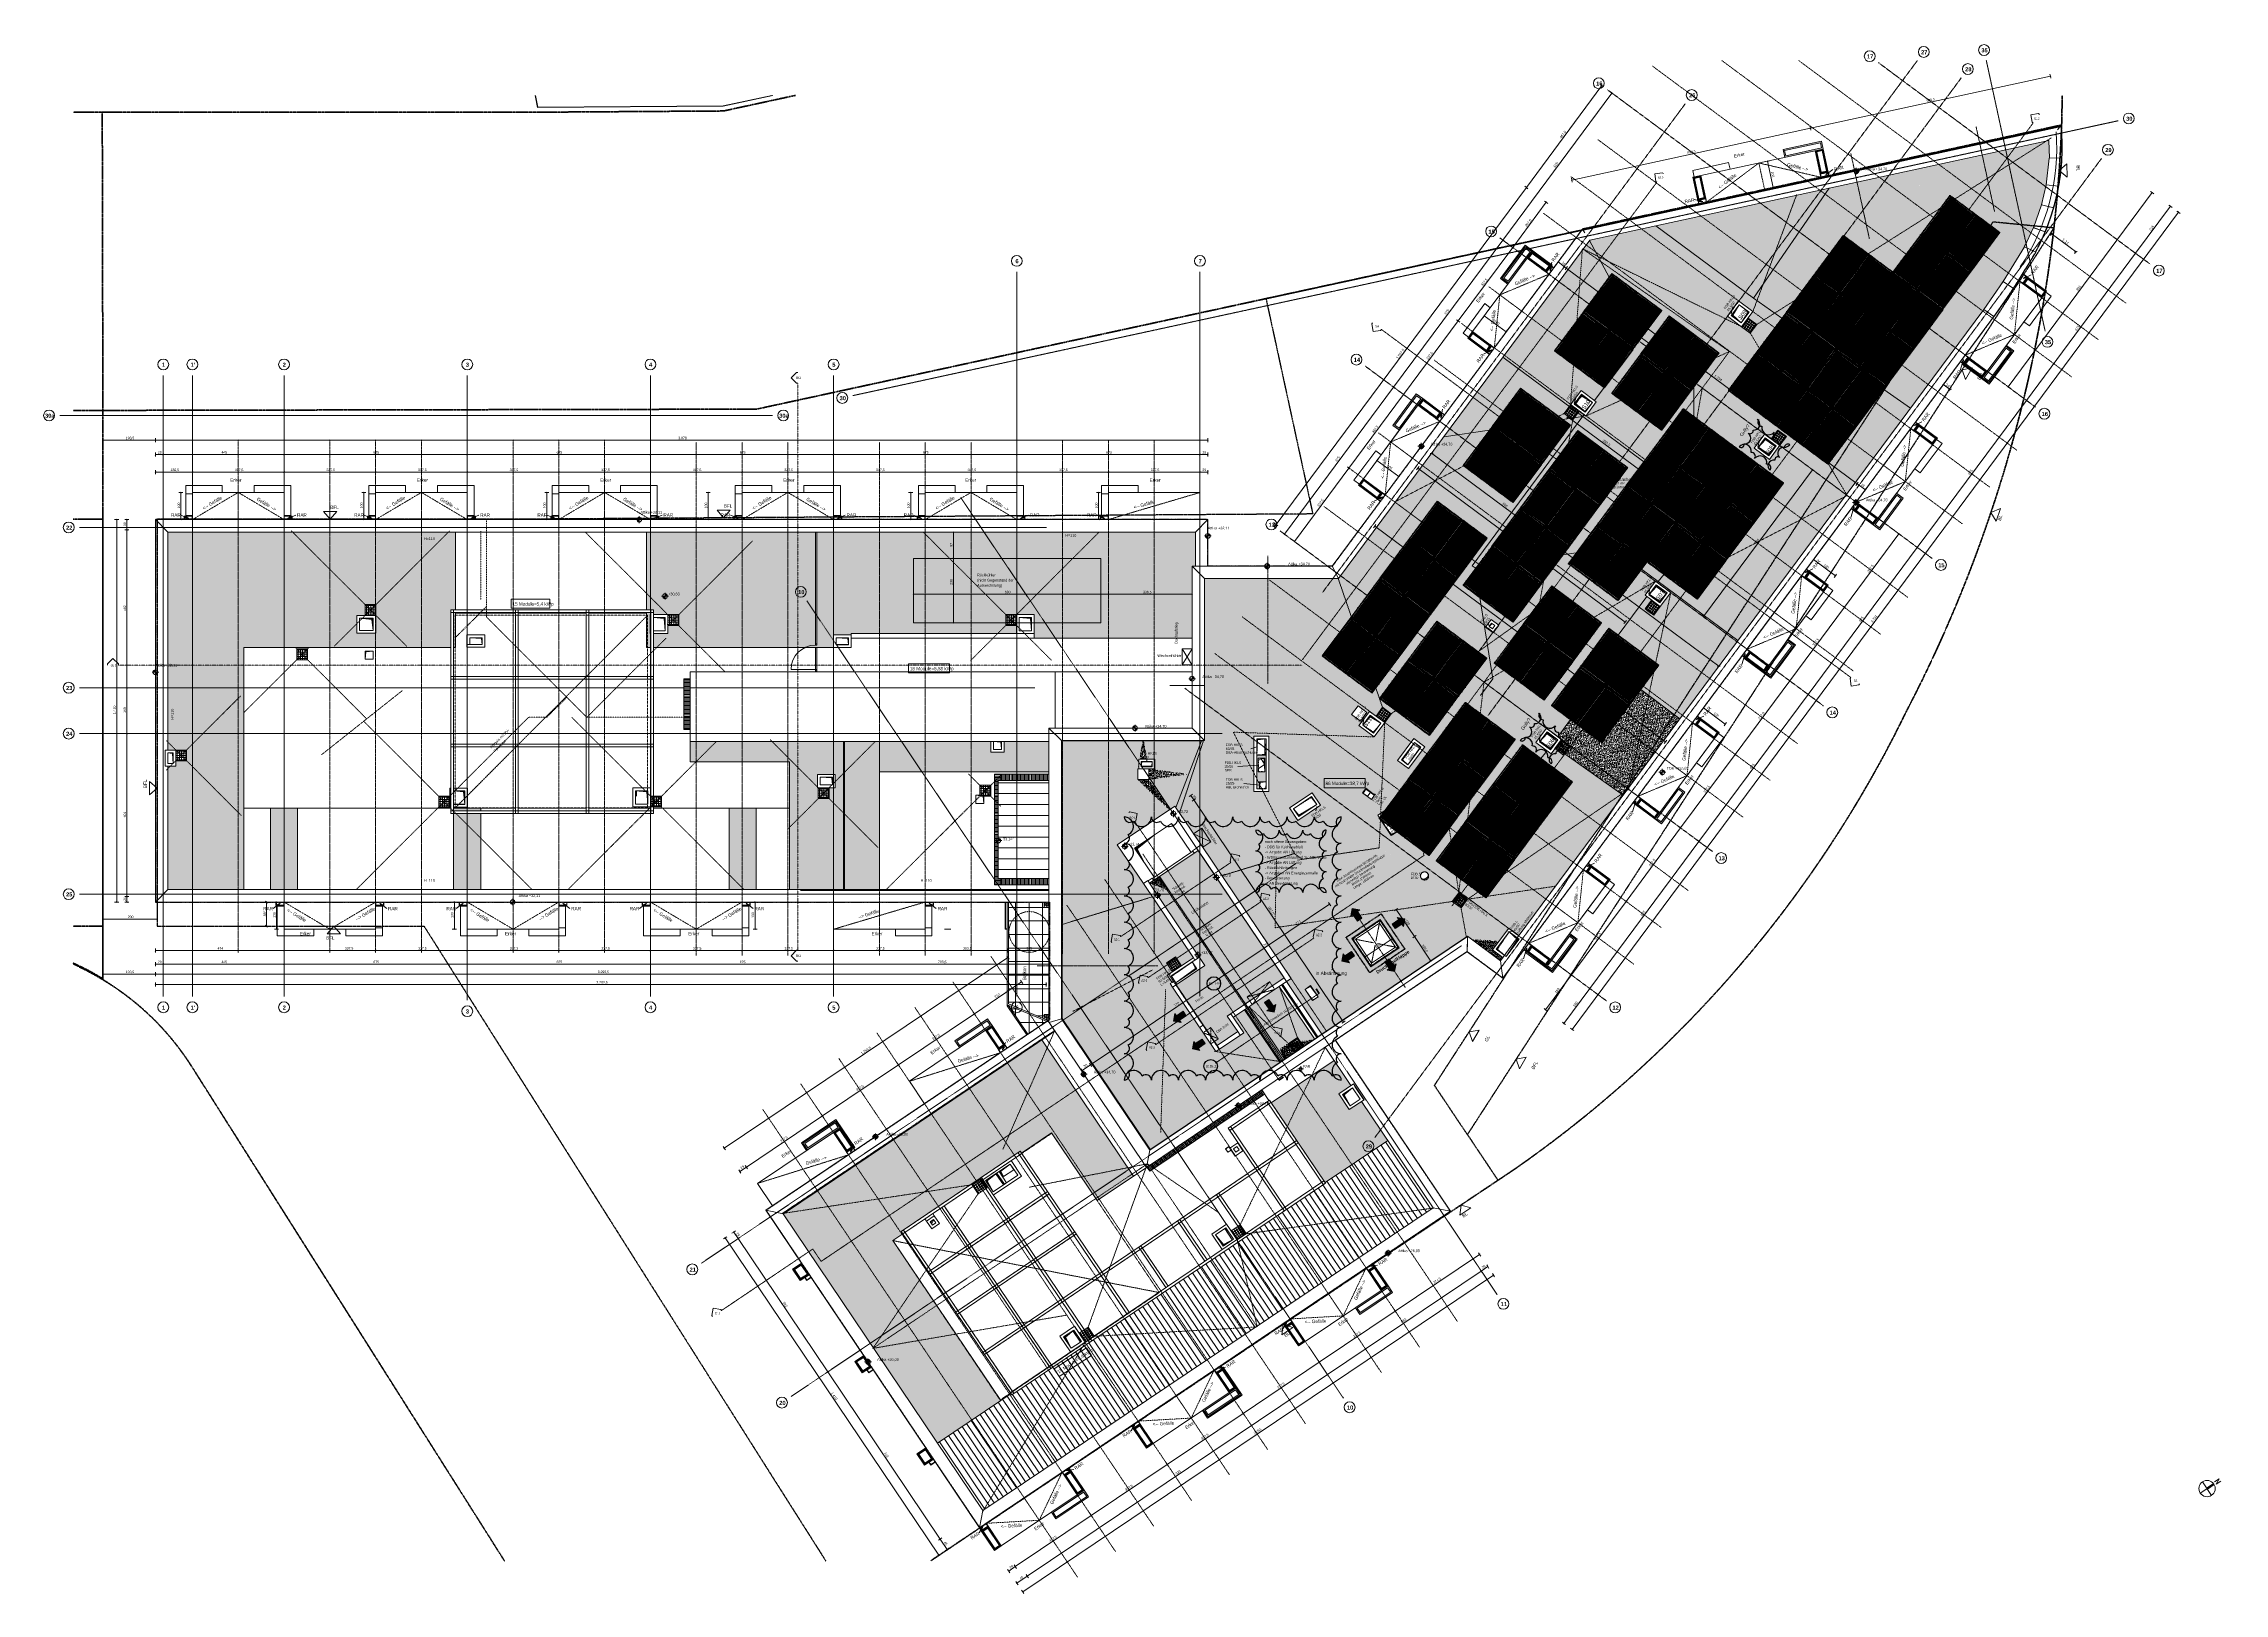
# Model space of a CAD drawing. Header units: centimetres. Extents: x -4512 to 25286, y -2765 to 13485.
# Drawn here: x 15520 to 23556, y 7772 to 13485 of the extents above; entities that cross this region are included whole.
import ezdxf

# ---------------------------------------------------------------- set-up
doc = ezdxf.new("R2010")
doc.units = ezdxf.units.CM
for name, pattern in [('000_Achsen Bemassung', [0.309, 0.15, -0.053, 0.053, -0.053]), ('000_Strichlinie', [0.635, 0.3175, -0.3175]), ('_3D Schnittbereich_', [0.6, 0.4, -0.2]), ('_Referenzebene_', [0.6, 0.4, -0.1, 0, -0.1]), ('_Schnittlinie_', [0.6, 0.3, -0.1, 0.1, -0.1]), ('Brandabschnitt_Doppelgröße', [0.8, 0.2, -0.2, 0.2, -0.2]), ('DB_Strichlinie', [0.215, 0.15, -0.065]), ('DB_Strichpunkt', [0.28, 0.15, -0.065, 0, -0.065]), ('Dot', [0.47625, 0, -0.47625]), ('Grundgrenze', [0.9, 0.4, -0.1, 0.1, -0.1, 0.1, -0.1]), ('Rasterlinie', [2.2225, 1.27, -0.3175, 0.3175, -0.3175]), ('Strich', [0.3, 0.2, -0.1]), ('Strichpunkt kurz', [0.22, 0.1, -0.06, 0, -0.06]), ('Verdeckt', [0.3, 0.2, -0.1]), ('Verdeckt 0_5', [0.10584, 0.05292, -0.05292])]:
    doc.linetypes.add(name, pattern=pattern)
for name, color, linetype, lineweight in [('A-ANNO-DIMS', 7, 'Continuous', 5), ('A-ANNO-DIMS-50', 7, 'Continuous', 5), ('A-ANNO-NOTE', 7, 'Continuous', 5), ('A-AREA', 7, 'Continuous', 9), ('A-AREA-IDEN', 7, 'Continuous', 5), ('A-DETL-GENF', 7, 'Continuous', 9), ('A-DETL-HDLN', 7, 'Verdeckt', 5), ('A-DETL-THIN', 7, 'Continuous', 5), ('A-DOOR', 7, 'Continuous', 9), ('A-DOOR-FRAM', 7, 'Continuous', 9), ('A-FLOR', 7, 'Continuous', 9), ('A-FLOR-HRAL', 7, 'Continuous', 9), ('A-FLOR-PATT', 7, 'Continuous', 9), ('A-GENM', 7, 'Continuous', 9), ('A-GENM-HDLN', 7, 'Strich', 9), ('A-GENM-IDEN', 7, 'Continuous', 5), ('A-GLAZ', 7, 'Continuous', 9), ('A-GLAZ-CWMG', 7, 'Continuous', 9), ('A-ROOF', 7, 'Continuous', 9), ('A-ROOF-PATT', 7, 'Continuous', 9), ('A-WALL', 7, 'Continuous', 9), ('G-ANNO-DIMS', 7, 'Continuous', 5), ('I-WALL', 7, 'Continuous', 9), ('M-EQPM', 7, 'Continuous', 9), ('M-EQPM-HDLN', 7, 'Strich', 9), ('P-PIPE', 7, 'Continuous', 5), ('P-PIPE-CNTR', 7, 'Continuous', 5), ('Q-SPCQ', 7, 'Continuous', 9), ('S-GRID', 7, 'Continuous', 5), ('S-GRID-IDEN', 7, 'Continuous', 13), ('Text', 7, 'Continuous', 5)]:
    doc.layers.add(name, color=color, linetype=linetype, lineweight=lineweight)
for name, color, linetype, lineweight, true_color in [('A-DETL', 251, 'Continuous', 9, 0x4f4f4f), ('A-DOOR-OPNG', 8, 'Continuous', 5, 0x808080), ('C-PROP-LINE', 96, 'Grundgrenze', 25, 0x008000), ('G-ANNO-REVC', 1, 'Continuous', 25, 0xff0000), ('G-ANNO-REVC-IDEN', 1, 'Continuous', 5, 0xff0000), ('G-ANNO-SYMB', 9, '_3D Schnittbereich_', 5, 0xc0c0c0)]:
    doc.layers.add(name, color=color, linetype=linetype, lineweight=lineweight, true_color=true_color)
doc.styles.add('Arial', font='arial.ttf', dxfattribs={"width": 0.85, "height": 12.5})
doc.styles.add('Arial Narrow', font='ARIALN.TTF', dxfattribs={"width": 0.75, "height": 9.25})
doc.styles.add('Arial Narrow_B', font='ARIALN.TTF', dxfattribs={"width": 0.75, "height": 9.25})
doc.styles.add('Arial Unicode MS_1', font='ARIALUNI.ttf', dxfattribs={"width": 0.85, "height": 10})
doc.styles.add('Arial Unicode MS_2', font='ARIALUNI.ttf', dxfattribs={"width": 0.8, "height": 10})
doc.styles.add('Arial Unicode MS_3', font='ARIALUNI.ttf', dxfattribs={"width": 0.8, "height": 9})
doc.styles.add('Arial Unicode MS_4', font='ARIALUNI.ttf', dxfattribs={"width": 0.85, "height": 12.5})
doc.styles.add('Arial Unicode MS_5', font='ARIALUNI.ttf', dxfattribs={"height": 12.5})
doc.styles.add('Arial Unicode MS_B', font='', dxfattribs={"width": 0.8, "height": 15})
doc.styles.add('Arial Unicode MS_B_1', font='', dxfattribs={"width": 0.85, "height": 12.5})
doc.styles.add('Arial_1', font='arial.ttf', dxfattribs={"width": 0.85, "height": 9})
doc.styles.add('Arial_2', font='arial.ttf', dxfattribs={"width": 0.8, "height": 9})
doc.styles.add('Arial_3', font='arial.ttf', dxfattribs={"width": 0.85, "height": 5.849018})
doc.styles.add('Arial_B', font='arial.ttf', dxfattribs={"width": 0.8, "height": 11.5})
doc.styles.add('Arial_B_1', font='arial.ttf', dxfattribs={"width": 0.8, "height": 15})
doc.styles.get('Arial Unicode MS_B').set_extended_font_data('Arial Unicode MS', bold=True)
doc.styles.get('Arial Unicode MS_B_1').set_extended_font_data('Arial Unicode MS', bold=True)
doc.dimstyles.new('AF_M_1_50_klein', dxfattribs={"dimscale": 30.48, "dimtxt": 9.052604, "dimasz": 0.246063, "dimexe": 0.328084, "dimexo": 0.0625, "dimgap": 0.049213, "dimtad": 1, "dimdec": 1, "dimrnd": 0.5, "dimdsep": 46, "dimtxsty": 'Arial Unicode MS_3', "dimblk1": 'OBLIQUE', "dimblk2": 'OBLIQUE', "dimsah": 1, "dimcen": 0.09, "dimazin": 0, "dimtfac": 1, "dimtdec": 4, "dimtix": 1, "dimtmove": 0, "dimatfit": 3, "dimfxl": 0.328084, "dimfxlon": 1, "dimtvp": 1, "dimtolj": 1, "dimtzin": 0, "dimlwd": 13, "dimlwe": 13, "dimarcsym": 2})
doc.dimstyles.new('EINREICHUNG_1_dez', dxfattribs={"dimscale": 30.48, "dimtxt": 10.058449, "dimasz": 0.098425, "dimexe": 0.082021, "dimexo": 0.0625, "dimgap": 0, "dimtad": 1, "dimdec": 1, "dimrnd": 0.5, "dimdsep": 46, "dimtxsty": 'Arial Unicode MS_2', "dimblk1": 'DOTBLANK', "dimblk2": 'OBLIQUE', "dimsah": 1, "dimcen": 0.09, "dimdle": 0.082021, "dimazin": 0, "dimtfac": 1, "dimtdec": 4, "dimtix": 1, "dimtmove": 0, "dimatfit": 3, "dimfxl": 0.246063, "dimfxlon": 1, "dimtvp": 1, "dimtolj": 1, "dimtzin": 0, "dimarcsym": 2})
doc.dimstyles.new('EINREICHUNG_1_dez_1', dxfattribs={"dimscale": 30.48, "dimtxt": 10.058449, "dimasz": 0.246063, "dimexe": 0.082021, "dimexo": 0.0625, "dimgap": 0, "dimtad": 1, "dimlfac": 0.01, "dimrnd": 0.005, "dimzin": 0, "dimdsep": 46, "dimtxsty": 'Arial Unicode MS_2', "dimblk1": 'OBLIQUE', "dimblk2": 'OBLIQUE', "dimsah": 1, "dimcen": 0.09, "dimdle": 0.082021, "dimazin": 0, "dimtfac": 1, "dimtdec": 4, "dimtix": 1, "dimtmove": 0, "dimatfit": 3, "dimfxl": 0.246063, "dimfxlon": 1, "dimtvp": 1, "dimtolj": 1, "dimtzin": 0, "dimarcsym": 2})
doc.dimstyles.new('EINREICHUNG_1_dez_2', dxfattribs={"dimscale": 30.48, "dimtxt": 10.058449, "dimasz": 0.246063, "dimexe": 0.082021, "dimexo": 0.0625, "dimgap": 0, "dimtad": 1, "dimdec": 1, "dimrnd": 0.5, "dimdsep": 46, "dimtxsty": 'Arial Unicode MS_2', "dimblk1": 'OBLIQUE', "dimblk2": 'OBLIQUE', "dimsah": 1, "dimcen": 0.09, "dimdle": 0.082021, "dimazin": 0, "dimtfac": 1, "dimtdec": 4, "dimtix": 1, "dimtmove": 0, "dimatfit": 3, "dimfxl": 0.246063, "dimfxlon": 1, "dimtvp": 1, "dimtolj": 1, "dimtzin": 0, "dimarcsym": 2})
doc.dimstyles.new('M_1_100', dxfattribs={"dimscale": 30.48, "dimtxt": 9.052604, "dimasz": 0.098425, "dimexe": 0.246063, "dimexo": 0.0625, "dimgap": 0.032808, "dimtad": 1, "dimdec": 1, "dimrnd": 0.5, "dimdsep": 46, "dimtxsty": 'Arial Unicode MS_3', "dimblk1": 'OBLIQUE', "dimblk2": 'OBLIQUE', "dimsah": 1, "dimcen": 0.09, "dimazin": 0, "dimtfac": 1, "dimtdec": 4, "dimtix": 1, "dimtmove": 0, "dimatfit": 3, "dimfxl": 0.246063, "dimfxlon": 1, "dimtvp": 1, "dimtolj": 1, "dimtzin": 0, "dimlwd": 13, "dimlwe": 13, "dimarcsym": 2})
doc.dimstyles.new('M_1_100_1', dxfattribs={"dimscale": 30.48, "dimtxt": 9.052604, "dimasz": 0.098425, "dimexe": 0.246063, "dimexo": 0.0625, "dimgap": 0.032808, "dimtad": 1, "dimdec": 1, "dimrnd": 0.5, "dimdsep": 46, "dimtxsty": 'Arial Unicode MS_3', "dimblk1": 'OBLIQUE', "dimblk2": 'OBLIQUE', "dimsah": 1, "dimcen": 0.09, "dimazin": 0, "dimtfac": 1, "dimtdec": 4, "dimtix": 1, "dimtmove": 2, "dimatfit": 3, "dimfxl": 0.246063, "dimfxlon": 1, "dimtvp": 1, "dimtolj": 1, "dimtzin": 0, "dimlwd": 13, "dimlwe": 13, "dimarcsym": 2})
pattern_1 = [(180, (88.1, 113.27), (0, -0.3473), []), (270, (88.1, 113.27), (20, 1e-15), [])]
pattern_2 = [(0, (88.1, 56.44), (0, 1.97), []), (90, (88.1, 56.44), (-20, 1e-15), [])]
pattern_3 = [(90, (0, 0), (-5, 3e-16), [])]
pattern_4 = [(49.99, (-13310.987, 16.702), (9.1076689, -0.7996978), [0.95221, -10.474]), (354.984, (-13310.987, 16.702), (-1.761612, 9.5516042), [0.76194, -8.381]), (100.452, (-13310.228, 16.636), (7.3461956, 8.7519044), [0.80938, -8.903]), (46.174, (-13310.987, 19.242), (13.5524205, -2.1050127), [1.428, -15.711]), (96.636, (-13309.857, 19.066), (11.868555, 12.365389), [1.214, -13.355]), (351.168, (-13310.987, 19.242), (11.869267, 12.365237), [1.143, -12.572]), (20.984, (-13309.717, 18.606), (7.5803109, -5.1146362), [0.95229, -10.475]), (325.991, (-13309.717, 18.606), (3.0899425, 9.2064977), [0.762, -8.382]), (71.448, (-13309.085, 18.18), (10.6693686, 4.0920188), [0.80927, -8.902]), (37.487, (-13310.9867, 16.702), (0.15448405, 4.226909), [0.41898, -7.859, 0.41898, -8.088, -8.411]), (37.487, (-13310.9867, 16.702), (0.15448405, 4.226909), [-16.785, 0.41898, -7.992]), (7.483, (-13310.9867, 16.702), (3.34041996, 5.0066687), [0.41904, -4.432, 0.41904, -7.67, -3.206]), (7.483, (-13310.9867, 16.702), (3.34041996, 5.0066687), [-12.939, 0.41904, -2.787]), (327.49, (-13313.8177, 16.703), (6.77916296, -0.28867558), [0.4191, -2.756, 0.4191, -9.487, -13.144]), (327.49, (-13313.8177, 16.703), (6.77916296, -0.28867558), [-13.081, 0.4191, -12.725]), (317.493, (-13315.088, 16.703), (7.4054356, 1.2687192), [0.4191, -3.708, 0.4191, -6.159, -9.334]), (317.493, (-13315.088, 16.703), (7.4054356, 1.2687192), [-10.706, 0.4191, -8.915])]
pattern_5 = [(50.007, (-13312.886, -4.038), (9.1077823, -0.7955866), [0.95248, -10.477]), (355.006, (-13312.886, -4.038), (-1.7621168, 9.5526584), [0.76187, -8.381]), (100.45, (-13312.127, -4.104), (7.3455942, 8.756565), [0.80946, -8.904]), (46.191, (-13312.886, -1.498), (13.552323, -2.1002993), [1.429, -15.716]), (96.635, (-13311.757, -1.673), (11.867962, 12.372135), [1.214, -13.356]), (351.19, (-13312.886, -1.498), (11.8679423, 12.3722985), [1.143, -12.571]), (21.009, (-13311.616, -2.132), (7.5797413, -5.1124037), [0.95241, -10.476]), (326.001, (-13311.616, -2.132), (3.0900132, 9.209524), [0.76187, -8.381]), (71.454, (-13310.985, -2.558), (10.6692643, 4.0972464), [0.8095, -8.905]), (37.508, (-13312.8857, -4.038), (0.15452134, 4.22818308), [0.41908, -7.861, 0.41908, -8.09, -8.413]), (37.508, (-13312.8857, -4.038), (0.15452134, 4.22818308), [-16.789, 0.41908, -7.994]), (7.508, (-13312.8857, -4.038), (3.34008726, 5.0093785), [0.41904, -4.432, 0.41904, -7.67, -3.206]), (7.508, (-13312.8857, -4.038), (3.34008726, 5.0093785), [-12.939, 0.41904, -2.787]), (327.501, (-13315.7177, -4.038), (6.77806874, -0.2854561), [0.41903, -2.755, 0.41903, -9.485, -13.142]), (327.501, (-13315.7177, -4.038), (6.77806874, -0.2854561), [-13.079, 0.41903, -12.723]), (317.5, (-13316.987, -4.038), (7.4051572, 1.2724497), [0.41903, -3.708, 0.41903, -6.159, -9.333]), (317.5, (-13316.987, -4.038), (7.4051572, 1.2724497), [-10.704, 0.41903, -8.914])]
pattern_6 = [(50.047, (-13253.438, -21.217), (9.0984744, -0.7900989), [0.95231, -10.475]), (355.036, (-13253.438, -21.217), (-1.7602311, 9.5501325), [0.76106, -8.372]), (100.442, (-13252.68, -21.283), (7.3388453, 8.7601712), [0.80928, -8.902]), (46.235, (-13253.438, -18.677), (13.5377178, -2.0923626), [1.428, -15.712]), (96.629, (-13252.31, -18.852), (11.8562987, 12.378447), [1.214, -13.354]), (351.215, (-13253.438, -18.677), (11.856613, 12.378392), [1.142, -12.557]), (21.056, (-13252.169, -19.311), (7.5716558, -5.107696), [0.95173, -10.469]), (326, (-13252.169, -19.311), (3.0862986, 9.2108778), [0.7611, -8.372]), (71.474, (-13251.538, -19.737), (10.6580339, 4.1031996), [0.8095, -8.904]), (37.556, (-13253.4377, -21.217), (0.1543932, 4.22715185), [0.41892, -7.858, 0.41892, -8.086, -8.41]), (37.556, (-13253.4377, -21.217), (0.1543932, 4.22715185), [-16.782, 0.41892, -7.991]), (7.548, (-13253.4377, -21.217), (3.3367206, 5.0107178), [0.41865, -4.428, 0.41865, -7.663, -3.203]), (7.548, (-13253.4377, -21.217), (3.3367206, 5.0107178), [-12.927, 0.41865, -2.785]), (327.501, (-13256.2667, -21.219), (6.77132153, -0.2811578), [0.4186, -2.753, 0.4186, -9.476, -13.129]), (327.501, (-13256.2667, -21.219), (6.77132153, -0.2811578), [-13.065, 0.4186, -12.71]), (317.492, (-13257.535, -21.22), (7.3980244, 1.2767598), [0.41866, -3.705, 0.41866, -6.153, -9.325]), (317.492, (-13257.535, -21.22), (7.3980244, 1.2767598), [-10.695, 0.41866, -8.906])]
pattern_7 = [(50.006, (-13310.93, 0), (9.1071257, -0.7965117), [0.95242, -10.477]), (354.999, (-13310.93, 0), (-1.761946, 9.5529608), [0.76184, -8.38]), (100.449, (-13310.171, -0.066), (7.3459284, 8.7554534), [0.80949, -8.904]), (46.19, (-13310.93, 2.54), (13.5509017, -2.101979), [1.429, -15.715]), (96.634, (-13309.8, 2.365), (11.8673, 12.370819), [1.214, -13.357]), (351.182, (-13310.93, 2.54), (11.8676933, 12.370948), [1.143, -12.57]), (21.004, (-13309.66, 1.905), (7.5792951, -5.1130651), [0.95232, -10.476]), (325.994, (-13309.66, 1.905), (3.088921, 9.209436), [0.76189, -8.381]), (71.455, (-13309.028, 1.479), (10.6688747, 4.0964846), [0.80948, -8.904]), (37.506, (-13310.9297, 0), (0.15466893, 4.22817768), [0.41904, -7.86, 0.41904, -8.089, -8.413]), (37.506, (-13310.9297, 0), (0.15466893, 4.22817768), [-16.787, 0.41904, -7.994]), (7.502, (-13310.9297, 0), (3.3406118, 5.0090287), [0.41901, -4.431, 0.41901, -7.669, -3.206]), (7.502, (-13310.9297, 0), (3.3406118, 5.0090287), [-12.939, 0.41901, -2.787]), (327.494, (-13313.7607, 0), (6.7780338, -0.2862842), [0.41904, -2.755, 0.41904, -9.485, -13.142]), (327.494, (-13313.7607, 0), (6.7780338, -0.2862842), [-13.079, 0.41904, -12.723]), (317.494, (-13315.031, 0), (7.4046147, 1.270937), [0.41905, -3.708, 0.41905, -6.159, -9.333]), (317.494, (-13315.031, 0), (7.4046147, 1.270937), [-10.705, 0.41905, -8.914])]
pattern_8 = [(50.001, (-13323.014, -0.5394), (9.1083417, -0.7957743), [0.95249, -10.477]), (355.007, (-13323.014, -0.539), (-1.7623706, 9.5516314), [0.76196, -8.382]), (100.452, (-13322.255, -0.606), (7.3464533, 8.7560194), [0.80942, -8.904]), (46.186, (-13323.014, 2), (13.553524, -2.1000388), [1.429, -15.716]), (96.636, (-13321.885, 1.825), (11.869848, 12.37158), [1.214, -13.355]), (351.191, (-13323.014, 2), (11.8695496, 12.371211), [1.143, -12.572]), (21.005, (-13321.744, 1.366), (7.5799594, -5.1116408), [0.95249, -10.477]), (326.006, (-13321.744, 1.366), (3.0900386, 9.2092345), [0.76192, -8.381]), (71.451, (-13321.113, 0.94), (10.670745, 4.0973177), [0.80946, -8.904]), (37.503, (-13323.014, -0.5394), (0.154097, 4.22756078), [0.4191, -7.861, 0.4191, -8.09, -8.414]), (37.503, (-13323.014, -0.5394), (0.154097, 4.22756078), [-16.789, 0.4191, -7.995]), (7.506, (-13323.014, -0.5394), (3.34125355, 5.00939255), [0.41909, -4.432, 0.41909, -7.671, -3.207]), (7.506, (-13323.014, -0.5394), (3.34125355, 5.00939255), [-12.941, 0.41909, -2.788]), (327.506, (-13325.8457, -0.5397), (6.77893707, -0.2854018), [0.41906, -2.756, 0.41906, -9.486, -13.143]), (327.506, (-13325.8457, -0.5397), (6.77893707, -0.2854018), [-13.08, 0.41906, -12.724]), (317.505, (-13327.116, -0.54), (7.4065208, 1.2717449), [0.41905, -3.708, 0.41905, -6.159, -9.333]), (317.505, (-13327.116, -0.54), (7.4065208, 1.2717449), [-10.705, 0.41905, -8.914])]
pattern_9 = [(50.001, (-13323.014, -0.539), (9.1083417, -0.7957743), [0.95249, -10.477]), (355.007, (-13323.014, -0.539), (-1.7623706, 9.5516314), [0.76196, -8.382]), (100.452, (-13322.255, -0.606), (7.3464533, 8.7560194), [0.80942, -8.904]), (46.186, (-13323.014, 2), (13.553524, -2.1000388), [1.429, -15.716]), (96.636, (-13321.885, 1.825), (11.869848, 12.37158), [1.214, -13.355]), (351.191, (-13323.014, 2), (11.8695496, 12.371211), [1.143, -12.572]), (21.005, (-13321.744, 1.366), (7.5799594, -5.1116408), [0.95249, -10.477]), (326.006, (-13321.744, 1.366), (3.0900386, 9.2092345), [0.76192, -8.381]), (71.451, (-13321.113, 0.94), (10.670745, 4.0973177), [0.80946, -8.904]), (37.503, (-13323.014, -0.5394), (0.154097, 4.22756078), [0.4191, -7.861, 0.4191, -8.09, -8.414]), (37.503, (-13323.014, -0.5394), (0.154097, 4.22756078), [-16.789, 0.4191, -7.995]), (7.506, (-13323.014, -0.5394), (3.34125355, 5.00939255), [0.41909, -4.432, 0.41909, -7.671, -3.207]), (7.506, (-13323.014, -0.5394), (3.34125355, 5.00939255), [-12.941, 0.41909, -2.788]), (327.506, (-13325.8457, -0.5397), (6.77893707, -0.2854018), [0.41906, -2.756, 0.41906, -9.486, -13.143]), (327.506, (-13325.8457, -0.5397), (6.77893707, -0.2854018), [-13.08, 0.41906, -12.724]), (317.505, (-13327.116, -0.54), (7.4065208, 1.2717449), [0.41905, -3.708, 0.41905, -6.159, -9.333]), (317.505, (-13327.116, -0.54), (7.4065208, 1.2717449), [-10.705, 0.41905, -8.914])]
pattern_10 = [(49.996, (-13302.317, 14.167), (9.1064669, -0.800276), [0.95216, -10.474]), (354.979, (-13302.317, 14.167), (-1.7617747, 9.5518455), [0.76182, -8.38]), (100.449, (-13301.558, 14.1), (7.345489, 8.7523218), [0.80945, -8.904]), (46.178, (-13302.317, 16.706), (13.5497978, -2.1069525), [1.428, -15.71]), (96.634, (-13301.187, 16.531), (11.8668844, 12.365737), [1.214, -13.356]), (351.163, (-13302.317, 16.706), (11.866547, 12.3658036), [1.143, -12.57]), (20.985, (-13301.047, 16.071), (7.5785328, -5.1152201), [0.95215, -10.474]), (325.982, (-13301.047, 16.071), (3.089731, 9.207131), [0.76196, -8.382]), (71.452, (-13300.415, 15.645), (10.6678168, 4.0921337), [0.8093, -8.902]), (37.491, (-13302.3167, 14.167), (0.15418896, 4.22691977), [0.41894, -7.858, 0.41894, -8.087, -8.41]), (37.491, (-13302.3167, 14.167), (0.15418896, 4.22691977), [-16.783, 0.41894, -7.992]), (7.481, (-13302.3167, 14.167), (3.3404645, 5.0075436), [0.41897, -4.431, 0.41897, -7.668, -3.206]), (7.481, (-13302.3167, 14.167), (3.3404645, 5.0075436), [-12.937, 0.41897, -2.787]), (327.481, (-13305.1477, 14.168), (6.7774311, -0.28866528), [0.41907, -2.756, 0.41907, -9.486, -13.144]), (327.481, (-13305.1477, 14.168), (6.7774311, -0.28866528), [-13.08, 0.41907, -12.725]), (317.485, (-13306.418, 14.168), (7.4048756, 1.268361), [0.41909, -3.708, 0.41909, -6.159, -9.334]), (317.485, (-13306.418, 14.168), (7.4048756, 1.268361), [-10.706, 0.41909, -8.915])]
pattern_11 = [(0, (11130.131, 2688.124), (0, 8), []), (90, (11130.131, 2688.124), (-8, 5e-16), [])]

# ---------------------------------------------------------------- blocks, each defined once
blk = doc.blocks.new('Family - ___-1591135-DD - FOK AF 300')
at = {"layer": 'C-PROP-LINE', "color": 161, "lineweight": 35, "true_color": 0xaaaaff}
for p in [(17131.5, -1537.9), (17241.1, -1735.3)]:
    blk.add_line(p, (17241, -1537.9), dxfattribs=at)
blk.add_arc((16724.8, -2591.7), 1000, 58.91461, 65.99507, dxfattribs=at)
blk = doc.blocks.new('Family - ___-1592620-DD - FOK AF 300')
at = {"layer": 'C-PROP-LINE', "color": 161, "lineweight": 35, "true_color": 0xaaaaff}
for p, q in [((17130.5, -37.9), (17240, -37.9)), ((17240, -37.9), (17241, -1537.9)), ((17131.5, -1537.9), (17241, -1537.9))]:
    blk.add_line(p, q, dxfattribs=at)
blk = doc.blocks.new('Muth109A_RVT2024_gelöst_231211_bereinigt_rvt-1-DD - FOK AF 300')
at = {"layer": 'C-PROP-LINE', "color": 161, "linetype": 'Grundgrenze', "lineweight": 35, "true_color": 0xaaaaff, "rotation": 359.9627202139605}
for name in ['Family - ___-1592620-DD - FOK AF 300', 'Family - ___-1591135-DD - FOK AF 300']:
    blk.add_blockref(name, (11822.1, 11780.8), dxfattribs=at)
blk = doc.blocks.new('062_HNP_Attikaverblechung - 062_Attikaverblechung-14013486-DD - FOK AF 300')
at = {"layer": 'A-GENM', "lineweight": 5}
for p, q in [((0, 0), (516.4, 0)), ((46, -46), (0, 0)), ((539.6, -46), (46, -46)), ((539.6, -46), (516.4, 0))]:
    blk.add_line(p, q, dxfattribs=at)
blk = doc.blocks.new('062_HNP_Attikaverblechung - 062_Attikaverblechung-14013487-DD - FOK AF 300')
at = {"layer": 'A-GENM', "lineweight": 5}
for p, q in [((0, 0), (1804.8, 0)), ((5.5, -15.1), (0, 0)), ((1749.2, -46), (17.3, -46)), ((1788.3, -13.8), (1804.8, 0))]:
    blk.add_line(p, q, dxfattribs=at)
blk = doc.blocks.new('062_HNP_Attikaverblechung - 062_Attikaverblechung-14013489-DD - FOK AF 300')
at = {"layer": 'A-GENM', "lineweight": 5}
for p, q in [((0, 0), (120.6, 0)), ((16.6, -13.9), (0, 0)), ((120.6, -46), (55.6, -46)), ((120.6, -46), (120.6, 0))]:
    blk.add_line(p, q, dxfattribs=at)
blk = doc.blocks.new('062_HNP_Attikaverblechung - 062_Attikaverblechung-14013490-DD - FOK AF 300')
at = {"layer": 'A-GENM', "lineweight": 5}
for p, q in [((0, 0), (105.6, 0)), ((6.5, -46), (0, 0)), ((105.6, -46), (6.5, -46)), ((105.6, -46), (105.6, 0))]:
    blk.add_line(p, q, dxfattribs=at)
blk = doc.blocks.new('062_HNP_Attikaverblechung - 062_Attikaverblechung-14013491-DD - FOK AF 300')
at = {"layer": 'A-GENM', "lineweight": 5}
for p, q in [((0, 0), (81.1, 0)), ((5.6, -46), (0, 0)), ((81, -46), (5.6, -46)), ((81.1, -17), (81.1, 0))]:
    blk.add_line(p, q, dxfattribs=at)
blk = doc.blocks.new('062_HNP_Attikaverblechung - 062_Attikaverblechung-14013492-DD - FOK AF 300')
at = {"layer": 'A-GENM', "lineweight": 5}
for p, q in [((0, 0), (94.4, 0)), ((4.8, -46), (0, 0)), ((94.4, -46), (4.8, -46)), ((94.4, -46), (94.4, 0))]:
    blk.add_line(p, q, dxfattribs=at)
blk = doc.blocks.new('062_HNP_Attikaverblechung - 062_Attikaverblechung-14013493-DD - FOK AF 300')
at = {"layer": 'A-GENM', "lineweight": 5}
for p, q in [((0, 0), (82.4, 0)), ((4, -46), (0, 0)), ((81.7, -46), (4, -46)), ((82.4, -19.4), (82.4, 0))]:
    blk.add_line(p, q, dxfattribs=at)
blk = doc.blocks.new('062_HNP_Attikaverblechung - 062_Attikaverblechung-14013494-DD - FOK AF 300')
at = {"layer": 'A-GENM', "lineweight": 5}
for p, q in [((0, 0), (157, 0)), ((4.8, -46), (0, 0)), ((155.4, -46), (4.8, -46)), ((155.4, -46), (157, 0))]:
    blk.add_line(p, q, dxfattribs=at)
blk = doc.blocks.new('062_HNP_Attikaverblechung - 062_Attikaverblechung-14013495-DD - FOK AF 300')
at = {"layer": 'A-GENM', "lineweight": 5}
for p, q in [((0, 0), (126.5, 0)), ((0.8, -46), (0, 0)), ((125.7, -46), (0.8, -46)), ((125.7, -46), (126.5, 0))]:
    blk.add_line(p, q, dxfattribs=at)
blk = doc.blocks.new('062_HNP_Attikaverblechung - 062_Attikaverblechung-14013496-DD - FOK AF 300')
at = {"layer": 'A-GENM', "lineweight": 5}
for p, q in [((1378.7, -46), (-31.6, -46)), ((-19.2, -27.4), (0, 0)), ((0, 0), (1424.7, 0))]:
    blk.add_line(p, q, dxfattribs=at)
blk = doc.blocks.new('062_HNP_Attikaverblechung - 062_Attikaverblechung-14013497-DD - FOK AF 300')
at = {"layer": 'A-GENM', "lineweight": 5}
for p, q in [((0, 0), (643.1, 0)), ((46, -46), (0, 0)), ((629.1, -46), (46, -46)), ((629.1, -46), (643.1, 0))]:
    blk.add_line(p, q, dxfattribs=at)
blk = doc.blocks.new('062_HNP_Attikaverblechung - 062_Attikaverblechung-14013498-DD - FOK AF 300')
at = {"layer": 'A-GENM', "lineweight": 5}
for p, q in [((0, 0), (1085.5, 0)), ((1039.5, -46), (14, -46)), ((1039.5, -46), (1085.5, 0))]:
    blk.add_line(p, q, dxfattribs=at)
blk = doc.blocks.new('062_HNP_Attikaverblechung - 062_Attikaverblechung-14013499-DD - FOK AF 300')
at = {"layer": 'A-GENM', "lineweight": 5}
for p, q in [((-46, -46), (0, 0)), ((551.2, -46), (-46, -46)), ((0, 0), (597.2, 0)), ((551.2, -46), (597.2, 0))]:
    blk.add_line(p, q, dxfattribs=at)
blk = doc.blocks.new('062_HNP_Attikaverblechung - 062_Attikaverblechung-6713852-DD - FOK AF 300')
at = {"layer": 'A-GENM', "lineweight": 5}
for p, q in [((2.5, 0), (156, 0)), ((3249.1, -46), (2.5, -46)), ((164, 0), (3295.1, 0)), ((3249.1, -46), (3295.1, 0))]:
    blk.add_line(p, q, dxfattribs=at)
blk = doc.blocks.new('062_HNP_Attikaverblechung - 062_Attikaverblechung-14013501-DD - FOK AF 300')
at = {"layer": 'A-GENM', "lineweight": 5}
for p, q in [((0, 0), (1409.7, 0)), ((46, -46), (0, 0)), ((500.5, -46), (46, -46)), ((1363.7, -46), (560.5, -46)), ((1363.7, -46), (1409.7, 0))]:
    blk.add_line(p, q, dxfattribs=at)
blk = doc.blocks.new('062_HNP_Attikaverblechung - 062_Attikaverblechung-14013502-DD - FOK AF 300')
at = {"layer": 'A-GENM', "lineweight": 5}
for p, q in [((0, 0), (3877.9, 0)), ((46, -46), (0, 0)), ((2432.2, -46), (46, -46)), ((3831.9, -46), (2437.2, -46)), ((3831.9, -46), (3877.9, 0))]:
    blk.add_line(p, q, dxfattribs=at)
blk = doc.blocks.new('062_HNP_Attikaverblechung - 062_Attikaverblechung-14013503-DD - FOK AF 300')
at = {"layer": 'A-GENM', "lineweight": 5}
for p, q in [((0, 0), (171.5, 0)), ((46, -46), (0, 0)), ((171.5, -46), (46, -46)), ((171.5, -46), (171.5, 0))]:
    blk.add_line(p, q, dxfattribs=at)
blk = doc.blocks.new('062_HNP_Attikaverblechung - 062_Attikaverblechung-14013504-DD - FOK AF 300')
at = {"layer": 'A-GENM', "lineweight": 5}
for p, q in [((0, 0), (527.3, 0)), ((46, -46), (0, 0)), ((573.3, -46), (46, -46)), ((573.3, -46), (527.3, 0))]:
    blk.add_line(p, q, dxfattribs=at)
blk = doc.blocks.new('062_HNP_Attikaverblechung - 062_Attikaverblechung-14013506-DD - FOK AF 300')
at = {"layer": 'A-GENM', "lineweight": 5}
for p, q in [((0, 0), (1410.1, 0)), ((46, -46), (0, 0)), ((1364.1, -46), (46, -46)), ((1364.1, -46), (1410.1, 0))]:
    blk.add_line(p, q, dxfattribs=at)
blk = doc.blocks.new('062_HNP_Attikaverblechung - 062_Attikaverblechung-14013507-DD - FOK AF 300')
at = {"layer": 'A-GENM', "lineweight": 5}
for p, q in [((0, 0), (2091, 0)), ((46, -46), (0, 0)), ((2045, -46), (46, -46)), ((2045, -46), (2091, 0))]:
    blk.add_line(p, q, dxfattribs=at)
blk = doc.blocks.new('062_HNP_Attikaverblechung - 062_Attikaverblechung-6400280-DD - FOK AF 300')
at = {"layer": 'A-GENM', "lineweight": 5}
for p, q in [((0.9, 0), (760, 0)), ((171.5, -46), (0.9, -46)), ((714, -46), (241.5, -46)), ((714, -46), (760, 0))]:
    blk.add_line(p, q, dxfattribs=at)
blk = doc.blocks.new('2D_r75 - r75-4223875-DD - FOK AF 300')
at = {"layer": 'A-GENM', "color": 5, "linetype": 'Strichpunkt kurz', "lineweight": 5, "true_color": 0x0000ff}
blk.add_arc((0, 0), 75, 107.50562, 119.48537, dxfattribs=at)
blk = doc.blocks.new('062_HNP_Attikaverblechung - 062_Attikaverblechung-14013508-DD - FOK AF 300')
at = {"layer": 'A-GENM', "lineweight": 5}
for p, q in [((0, 0), (163.8, 0)), ((46, -46), (0, 0)), ((197.2, -46), (46, -46)), ((197.2, -46), (163.8, 0))]:
    blk.add_line(p, q, dxfattribs=at)
blk = doc.blocks.new('FE Dachkuppel rechteckig - 1200x1200-18193303-DD - FOK AF 300')
at = {"layer": 'A-GLAZ', "color": 9, "linetype": 'Verdeckt', "lineweight": 5, "true_color": 0xc0c0c0}
for p, q in [((-60, 60), (60, 60)), ((-60, -60), (-60, 60)), ((60, 60), (60, -60)), ((60, -60), (-60, -60))]:
    blk.add_line(p, q, dxfattribs=at)
blk = doc.blocks.new('Typ des oberen Holms - Oberer Geländerholm_Innen_-6970610-DD - FOK AF 300')
at = {"layer": 'A-FLOR-HRAL'}
for p, q in [((31791.4, 10366.4), (31791.4, 10912.4)), ((31795.4, 10912.4), (31795.4, 10366.4))]:
    blk.add_line(p, q, dxfattribs=at)
blk = doc.blocks.new('Typ des oberen Holms - Oberer Geländerholm_Innen_-V1-DD - FOK AF 300')
at = {"layer": 'A-FLOR-HRAL'}
for p, q in [((31791.4, 10366.4), (31791.4, 10912.4)), ((31795.4, 10366.4), (31795.4, 10912.4))]:
    blk.add_line(p, q, dxfattribs=at)
blk = doc.blocks.new('Typ des oberen Holms - Oberer Geländerholm_Innen_-7513748-DD - FOK AF 300')
at = {"layer": 'A-FLOR-HRAL'}
for p, q in [((32394.8, 9938.1), (32394.8, 9942)), ((32467.1, 9830.7), (32394.8, 9938.1)), ((32398.8, 9940.3), (32398.8, 9939.3)), ((32398.8, 9939.3), (32470.4, 9832.9))]:
    blk.add_line(p, q, dxfattribs=at)
blk = doc.blocks.new('Typ des oberen Holms - Oberer Geländerholm_Innen_-V2-DD - FOK AF 300')
at = {"layer": 'A-FLOR-HRAL'}
for p, q in [((32394.8, 9942), (32394.8, 9938.1)), ((32394.8, 9938.1), (32467.1, 9830.7)), ((32398.8, 9940.3), (32398.8, 9939.3)), ((32398.8, 9939.3), (32470.4, 9832.9))]:
    blk.add_line(p, q, dxfattribs=at)
blk = doc.blocks.new('HNP_M5_Solarpaneel_parametrisch ohne Füße - HNP_Solarpaneel_1134x1762-7903408-DD - FOK AF 300')
at = {"layer": 'Q-SPCQ', "lineweight": 5, "true_color": 0xe0e0e0}
h = blk.add_hatch(dxfattribs=at)
h.set_pattern_fill('FP_2', color=254, style=0, pattern_type=2)
h.set_pattern_definition(pattern_1)
h.paths.add_polyline_path([(176.2, 113.4), (0, 113.4), (0, 113.1), (176.2, 113.1)])
h = blk.add_hatch(dxfattribs=at)
h.set_pattern_fill('FP_3', color=254, style=0, pattern_type=2)
h.set_pattern_definition(pattern_2)
h.paths.add_polyline_path([(176.2, 113.1), (0, 113.1), (0, -0.3), (176.2, -0.3), (176.2, 112.6)])
h.paths.add_polyline_path([(175.7, 112.6), (175.7, 0.3), (0.5, 0.3), (0.6, 112.6), (175.1, 112.6)])
h.paths.add_polyline_path([(170.1, 106.8), (6.1, 106.8), (6.1, 5.4), (170.1, 5.4), (170.1, 102.1)])
at = {"layer": 'Q-SPCQ', "lineweight": 5}
for p, q in [((176.2, 113.4), (0, 113.4)), ((0, 113.1), (0, 113.4)), ((176.2, 113.4), (0, 113.4)), ((0, -0.3), (0, 113.1)), ((0, 113.1), (176.2, 113.1)), ((1.9, 110.6), (0.5, 112.6)), ((6.1, 106.8), (1.9, 110.6)), ((1.9, 110.6), (1.9, 1)), ((174.3, 110.6), (1.9, 110.6)), ((6.1, 106.8), (6.1, 5.4)), ((170.1, 106.8), (6.1, 106.8)), ((174.3, 110.6), (170.1, 106.8)), ((170.1, 5.4), (170.1, 106.8)), ((175.7, 112.6), (174.3, 110.6)), ((174.3, 1), (174.3, 110.6)), ((176.2, 113.4), (176.2, 113.1)), ((176.2, 113.1), (176.2, -0.3)), ((1.9, 1), (0.5, 0.3)), ((6.1, 5.4), (1.9, 1)), ((1.9, 1), (174.3, 1)), ((6.1, 5.4), (170.1, 5.4)), ((170.1, 5.4), (174.3, 1)), ((174.3, 1), (175.7, 0.3)), ((176.2, -0.3), (0, -0.3))]:
    blk.add_line(p, q, dxfattribs=at)
blk = doc.blocks.new('HNP_T_BZ_1-DF - HNP_T34_BZ-S_S_E0_1DF_90x130-ER-16703934-DD - FOK AF 300')
at = {"layer": 'A-DOOR', "lineweight": 5}
blk.add_line((45, -2.5), (45, -92.5), dxfattribs=at)
at = {"layer": 'A-DOOR-FRAM'}
for p, q in [((-50, 2.5), (-45, 2.5)), ((-50, -2.5), (-50, 2.5)), ((-45, 2.5), (-45, -2.5)), ((45, 2.5), (50, 2.5)), ((45, -2.5), (45, 2.5)), ((50, 2.5), (50, -2.5)), ((-45, -2.5), (-50, -2.5)), ((50, -2.5), (45, -2.5))]:
    blk.add_line(p, q, dxfattribs=at)
at = {"layer": 'A-DOOR-OPNG'}
blk.add_arc((45, -2.5), 90, 180, 270, dxfattribs=at)
blk = doc.blocks.new('HNP_BD_Symbol - BD_Symbol-17219634-DD - FOK AF 300')
at = {"layer": 'A-DETL-GENF', "true_color": 0xc0c0c0}
blk.add_hatch(color=9, dxfattribs=at).paths.add_polyline_path([(8, -73), (14.5, -14.5), (88.7, -8), (8, -8), (8, -65.6)])
at = {"layer": 'A-DETL-GENF'}
for p, q in [((8, -73), (14.5, -14.5)), ((14.5, -14.5), (88.7, -8))]:
    blk.add_line(p, q, dxfattribs=at)
blk = doc.blocks.new('HNP_BD_Symbol - BD_Symbol-16672176-DD - FOK AF 300')
at = {"layer": 'A-DETL-GENF', "true_color": 0xc0c0c0}
blk.add_hatch(color=9, dxfattribs=at).paths.add_polyline_path([(0, 0), (0, -40.5), (0.6, -40.5), (4.6, -4.6), (49.7, -2.4), (50, 0), (0, 0)])
at = {"layer": 'A-DETL-GENF'}
for p, q in [((0.6, -40.5), (4.6, -4.6)), ((4.6, -4.6), (49.7, -2.4))]:
    blk.add_line(p, q, dxfattribs=at)
blk = doc.blocks.new('HNP_BD_Symbol - BD_Symbol-16708947-DD - FOK AF 300')
at = {"layer": 'A-DETL-GENF', "true_color": 0xc0c0c0}
blk.add_hatch(color=9, dxfattribs=at).paths.add_polyline_path([(0, -50), (0, -50), (2.4, -50), (4.5, -4.5), (22.7, -2.5), (0, 0), (0, -49.7)])
at = {"layer": 'A-DETL-GENF'}
for p, q in [((2.4, -50), (4.5, -4.5)), ((4.5, -4.5), (22.7, -2.5))]:
    blk.add_line(p, q, dxfattribs=at)
blk = doc.blocks.new('HNP_BD_Symbol - BD_Symbol-V3-DD - FOK AF 300')
at = {"layer": 'A-DETL-GENF', "true_color": 0xc0c0c0}
blk.add_hatch(color=9, dxfattribs=at).paths.add_polyline_path([(0, 0), (0, -40.5), (0.6, -40.5), (4.6, -4.6), (49.7, -2.4), (50, 0), (0, 0)])
at = {"layer": 'A-DETL-GENF'}
for p, q in [((0.6, -40.5), (4.6, -4.6)), ((4.6, -4.6), (49.7, -2.4))]:
    blk.add_line(p, q, dxfattribs=at)
blk = doc.blocks.new('HNP_BD_Symbol - BD_Symbol-17372934-DD - FOK AF 300')
at = {"layer": 'A-DETL-GENF', "true_color": 0xc0c0c0}
blk.add_hatch(color=9, dxfattribs=at).paths.add_polyline_path([(100, 0), (50, 0), (50, -2.4), (96.5, -0.2)])
at = {"layer": 'A-DETL-GENF'}
blk.add_line((50, -2.4), (100, 0), dxfattribs=at)
blk = doc.blocks.new('HNP_Träger - HNP_Träger-18624507-DD - FOK AF 300')
at = {"layer": 'A-GENM', "lineweight": 5}
for p, q in [((1394.7, 5), (0, 5)), ((0, 5), (0, -5)), ((1394.7, -5), (1394.7, 5)), ((0, -5), (1394.7, -5))]:
    blk.add_line(p, q, dxfattribs=at)
at = {"layer": 'A-GENM', "linetype": 'Strich', "lineweight": 5}
for p, q in [((0, 5), (1394.7, 5)), ((0, -5), (0, 5)), ((1394.7, 5), (1394.7, -5)), ((1394.7, -5), (0, -5))]:
    blk.add_line(p, q, dxfattribs=at)
blk = doc.blocks.new('HNP_Träger - HNP_Träger-18591599-DD - FOK AF 300')
at = {"layer": 'A-GENM', "lineweight": 5}
for p, q in [((529.3, 5), (0, 5)), ((0, 5), (0, -5)), ((529.3, -5), (529.3, 5)), ((0, -5), (529.3, -5))]:
    blk.add_line(p, q, dxfattribs=at)
at = {"layer": 'A-GENM', "linetype": 'Strich', "lineweight": 5}
for p, q in [((0, 5), (529.3, 5)), ((0, -5), (0, 5)), ((529.3, 5), (529.3, -5)), ((529.3, -5), (0, -5))]:
    blk.add_line(p, q, dxfattribs=at)
blk = doc.blocks.new('HNP_Träger - HNP_Träger-18590716-DD - FOK AF 300')
at = {"layer": 'A-GENM', "lineweight": 5}
for p, q in [((179.2, 5), (0, 5)), ((0, 5), (0, -5)), ((179.2, -5), (179.2, 5)), ((0, -5), (179.2, -5))]:
    blk.add_line(p, q, dxfattribs=at)
at = {"layer": 'A-GENM', "linetype": 'Strich', "lineweight": 5}
for p, q in [((0, 5), (179.2, 5)), ((0, -5), (0, 5)), ((179.2, 5), (179.2, -5)), ((179.2, -5), (0, -5))]:
    blk.add_line(p, q, dxfattribs=at)
blk = doc.blocks.new('HNP_Träger - HNP_Träger-18638998-DD - FOK AF 300')
at = {"layer": 'A-GENM', "lineweight": 5}
for p, q in [((746.6, 5), (0, 5)), ((0, 5), (0, -5)), ((746.6, -5), (746.6, 5)), ((0, -5), (746.6, -5))]:
    blk.add_line(p, q, dxfattribs=at)
at = {"layer": 'A-GENM', "linetype": 'Strich', "lineweight": 5}
for p, q in [((0, 5), (746.6, 5)), ((0, -5), (0, 5)), ((746.6, 5), (746.6, -5)), ((746.6, -5), (0, -5))]:
    blk.add_line(p, q, dxfattribs=at)
blk = doc.blocks.new('HNP_Träger - HNP_Träger-V4-DD - FOK AF 300')
at = {"layer": 'A-GENM', "lineweight": 5}
for p, q in [((746.6, 5), (0, 5)), ((0, 5), (0, -5)), ((746.6, -5), (746.6, 5)), ((0, -5), (746.6, -5))]:
    blk.add_line(p, q, dxfattribs=at)
at = {"layer": 'A-GENM', "linetype": 'Strich', "lineweight": 5}
for p, q in [((0, 5), (746.6, 5)), ((0, -5), (0, 5)), ((746.6, 5), (746.6, -5)), ((746.6, -5), (0, -5))]:
    blk.add_line(p, q, dxfattribs=at)
blk = doc.blocks.new('HNP_Träger - HNP_Träger-18638650-DD - FOK AF 300')
at = {"layer": 'A-GENM', "lineweight": 5}
for p, q in [((750.3, 5), (0, 5)), ((0, 5), (0, -5)), ((750.3, -5), (750.3, 5)), ((0, -5), (750.3, -5))]:
    blk.add_line(p, q, dxfattribs=at)
at = {"layer": 'A-GENM', "linetype": 'Strich', "lineweight": 5}
for p, q in [((0, 5), (750.3, 5)), ((0, -5), (0, 5)), ((750.3, 5), (750.3, -5)), ((750.3, -5), (0, -5))]:
    blk.add_line(p, q, dxfattribs=at)
blk = doc.blocks.new('HNP_Träger - HNP_Träger-V5-DD - FOK AF 300')
at = {"layer": 'A-GENM', "lineweight": 5}
for p, q in [((750.3, 5), (0, 5)), ((0, 5), (0, -5)), ((750.3, -5), (750.3, 5)), ((0, -5), (750.3, -5))]:
    blk.add_line(p, q, dxfattribs=at)
at = {"layer": 'A-GENM', "linetype": 'Strich', "lineweight": 5}
for p, q in [((0, 5), (750.3, 5)), ((0, -5), (0, 5)), ((750.3, 5), (750.3, -5)), ((750.3, -5), (0, -5))]:
    blk.add_line(p, q, dxfattribs=at)
blk = doc.blocks.new('HNP_Träger - HNP_Träger-V6-DD - FOK AF 300')
at = {"layer": 'A-GENM', "lineweight": 5}
for p, q in [((529.3, 5), (0, 5)), ((0, 5), (0, -5)), ((529.3, -5), (529.3, 5)), ((0, -5), (529.3, -5))]:
    blk.add_line(p, q, dxfattribs=at)
at = {"layer": 'A-GENM', "linetype": 'Strich', "lineweight": 5}
for p, q in [((0, 5), (529.3, 5)), ((0, -5), (0, 5)), ((529.3, 5), (529.3, -5)), ((529.3, -5), (0, -5))]:
    blk.add_line(p, q, dxfattribs=at)
blk = doc.blocks.new('HNP_Träger - HNP_Träger-18589782-DD - FOK AF 300')
at = {"layer": 'A-GENM', "lineweight": 5}
for p, q in [((716.9, 5), (0, 5)), ((0, 5), (0, -5)), ((716.9, -5), (716.9, 5)), ((0, -5), (716.9, -5))]:
    blk.add_line(p, q, dxfattribs=at)
at = {"layer": 'A-GENM', "linetype": 'Strich', "lineweight": 5}
for p, q in [((0, 5), (716.9, 5)), ((0, -5), (0, 5)), ((716.9, 5), (716.9, -5)), ((716.9, -5), (0, -5))]:
    blk.add_line(p, q, dxfattribs=at)
blk = doc.blocks.new('HNP_Träger - HNP_Träger-18589717-DD - FOK AF 300')
at = {"layer": 'A-GENM', "lineweight": 5}
for p, q in [((727, 5), (0, 5)), ((0, 5), (0, -5)), ((727, -5), (727, 5)), ((0, -5), (727, -5))]:
    blk.add_line(p, q, dxfattribs=at)
at = {"layer": 'A-GENM', "linetype": 'Strich', "lineweight": 5}
for p, q in [((0, 5), (727, 5)), ((0, -5), (0, 5)), ((727, 5), (727, -5)), ((727, -5), (0, -5))]:
    blk.add_line(p, q, dxfattribs=at)
blk = doc.blocks.new('HNP_BD_Symbol - BD_Symbol-18547106-DD - FOK AF 300')
at = {"layer": 'A-DETL-GENF', "true_color": 0xc0c0c0}
blk.add_hatch(color=9, dxfattribs=at).paths.add_polyline_path([(45.5, 0), (0, 0), (0, -50), (4.5, -4.5), (45.5, 0)])
at = {"layer": 'A-DETL-GENF'}
for p, q in [((0, -50), (4.5, -4.5)), ((4.5, -4.5), (45.5, 0))]:
    blk.add_line(p, q, dxfattribs=at)
blk = doc.blocks.new('HNP_BD_Symbol - BD_Symbol-18567948-DD - FOK AF 300')
at = {"layer": 'A-DETL-GENF', "true_color": 0xc0c0c0}
blk.add_hatch(color=9, dxfattribs=at).paths.add_polyline_path([(25, 0), (0, 0), (0, -45.5), (2.5, -2.5), (22, -0.3)])
at = {"layer": 'A-DETL-GENF'}
for p, q in [((0, -45.5), (2.5, -2.5)), ((2.5, -2.5), (25, 0))]:
    blk.add_line(p, q, dxfattribs=at)
blk = doc.blocks.new('HNP_BD_Symbol - BD_Symbol-18466361-DD - FOK AF 300')
at = {"layer": 'A-DETL-GENF', "true_color": 0xc0c0c0}
blk.add_hatch(color=9, dxfattribs=at).paths.add_polyline_path([(50, 0), (0, 0), (0, -43.5), (0.2, -43.5), (4.5, -4.5), (17.1, -3.3)])
at = {"layer": 'A-DETL-GENF'}
for p, q in [((0.2, -43.5), (4.5, -4.5)), ((4.5, -4.5), (50, 0))]:
    blk.add_line(p, q, dxfattribs=at)
blk = doc.blocks.new('HNP_BD_Symbol - BD_Symbol-V7-DD - FOK AF 300')
at = {"layer": 'A-DETL-GENF', "true_color": 0xc0c0c0}
blk.add_hatch(color=9, dxfattribs=at).paths.add_polyline_path([(25, 0), (0, 0), (0, -45.5), (2.5, -2.5), (14.6, -1.2)])
at = {"layer": 'A-DETL-GENF'}
for p, q in [((0, -45.5), (2.5, -2.5)), ((2.5, -2.5), (25, 0))]:
    blk.add_line(p, q, dxfattribs=at)
at = {"layer": 'A-GENM'}
blk.add_line((25, 0), (25, -45.5), dxfattribs=at)
blk = doc.blocks.new('HNP_BD_Symbol - BD_Symbol-V8-DD - FOK AF 300')
at = {"layer": 'A-DETL-GENF', "true_color": 0xc0c0c0}
blk.add_hatch(color=9, dxfattribs=at).paths.add_polyline_path([(50, 0), (0, 0), (0, -45.5), (4.5, -4.5), (50, 0)])
at = {"layer": 'A-DETL-GENF'}
for p, q in [((0, -45.5), (4.5, -4.5)), ((4.5, -4.5), (50, 0))]:
    blk.add_line(p, q, dxfattribs=at)
blk = doc.blocks.new('HNP_BD_Symbol - BD_Symbol-8609981-DD - FOK AF 300')
at = {"layer": 'A-DETL-GENF', "true_color": 0xc0c0c0}
blk.add_hatch(color=9, dxfattribs=at).paths.add_polyline_path([(27.7, -0.3), (0, -0.3), (0, -30), (3, -3), (23.9, -0.7)])
at = {"layer": 'A-DETL-GENF'}
for p, q in [((0, -30), (3, -3)), ((3, -3), (27.7, -0.3))]:
    blk.add_line(p, q, dxfattribs=at)
at = {"layer": 'A-GENM'}
blk.add_line((30, -30), (0, -30), dxfattribs=at)
blk = doc.blocks.new('HNP_BD_Symbol - BD_Symbol-17368624-DD - FOK AF 300')
at = {"layer": 'A-DETL-GENF', "true_color": 0xc0c0c0}
blk.add_hatch(color=9, dxfattribs=at).paths.add_polyline_path([(29, 0), (0, 0), (0, -45.5), (2.9, -2.9), (19, -1.1)])
at = {"layer": 'A-DETL-GENF'}
for p, q in [((0, -45.5), (2.9, -2.9)), ((2.9, -2.9), (29, 0))]:
    blk.add_line(p, q, dxfattribs=at)
blk = doc.blocks.new('HNP_BD_Symbol - BD_Symbol-V9-DD - FOK AF 300')
at = {"layer": 'A-DETL-GENF', "true_color": 0xc0c0c0}
blk.add_hatch(color=9, dxfattribs=at).paths.add_polyline_path([(50, 0), (0.2, 0), (0.2, -41.3), (0.5, -41.3), (4.5, -4.5), (43.2, -0.7)])
at = {"layer": 'A-DETL-GENF'}
for p, q in [((0.5, -41.3), (4.5, -4.5)), ((4.5, -4.5), (50, 0))]:
    blk.add_line(p, q, dxfattribs=at)
at = {"layer": 'A-GENM'}
blk.add_line((50, 0), (50, -41.3), dxfattribs=at)
blk = doc.blocks.new('HNP_BD_Symbol - BD_Symbol-V10-DD - FOK AF 300')
at = {"layer": 'A-DETL-GENF', "true_color": 0xc0c0c0}
blk.add_hatch(color=9, dxfattribs=at).paths.add_polyline_path([(0, -50), (4.5, -4.6), (45.5, 0), (0, 0), (0, -45.1)])
at = {"layer": 'A-DETL-GENF'}
for p, q in [((0, -50), (4.5, -4.6)), ((4.5, -4.6), (45.5, 0))]:
    blk.add_line(p, q, dxfattribs=at)
at = {"layer": 'A-GENM'}
blk.add_line((45.5, 0), (45.5, -50), dxfattribs=at)
blk = doc.blocks.new('HNP_BD_Symbol - BD_Symbol-18548042-DD - FOK AF 300')
at = {"layer": 'A-DETL-GENF', "true_color": 0xc0c0c0}
blk.add_hatch(color=9, dxfattribs=at).paths.add_polyline_path([(0, -25), (2.5, -2.5), (45.5, 0), (0, 0), (0, -23.2)])
at = {"layer": 'A-DETL-GENF'}
for p, q in [((0, 0), (0, -25)), ((0, -25), (2.5, -2.5)), ((2.5, -2.5), (45.5, 0))]:
    blk.add_line(p, q, dxfattribs=at)
at = {"layer": 'A-GENM'}
for p, q in [((0, 0), (0, -25)), ((45.5, -25), (0, -25)), ((45.5, 0), (45.5, -25))]:
    blk.add_line(p, q, dxfattribs=at)
blk = doc.blocks.new('HNP_BD_Symbol - BD_Symbol-V11-DD - FOK AF 300')
at = {"layer": 'A-DETL-GENF', "true_color": 0xc0c0c0}
blk.add_hatch(color=9, dxfattribs=at).paths.add_polyline_path([(0, -50), (4.5, -4.5), (45.4, 0), (0, 0), (0, -46)])
at = {"layer": 'A-DETL-GENF'}
for p, q in [((0, -50), (4.5, -4.5)), ((4.5, -4.5), (45.5, 0))]:
    blk.add_line(p, q, dxfattribs=at)
blk = doc.blocks.new('HNP_BD_Symbol - BD_Symbol-V12-DD - FOK AF 300')
at = {"layer": 'A-DETL-GENF', "true_color": 0xc0c0c0}
blk.add_hatch(color=9, dxfattribs=at).paths.add_polyline_path([(0, -50), (4.5, -4.6), (44.5, -0.1), (44.5, 0), (0, 0), (0, -45.2)])
at = {"layer": 'A-DETL-GENF'}
for p, q in [((0, -50), (4.5, -4.6)), ((4.5, -4.6), (44.5, -0.1))]:
    blk.add_line(p, q, dxfattribs=at)
blk = doc.blocks.new('HNP_BD_Symbol - BD_Symbol-8200667-DD - FOK AF 300')
at = {"layer": 'A-DETL-GENF', "true_color": 0xc0c0c0}
blk.add_hatch(color=9, dxfattribs=at).paths.add_polyline_path([(0, -15), (1.5, -1.5), (15, 0), (0, 0), (0, -11.4)])
at = {"layer": 'A-DETL-GENF'}
for p, q in [((15, 0), (0, 0)), ((0, 0), (0, -15)), ((0, -15), (1.5, -1.5)), ((1.5, -1.5), (15, 0))]:
    blk.add_line(p, q, dxfattribs=at)
at = {"layer": 'A-GENM'}
for p, q in [((0, 0), (0, -15)), ((15, 0), (0, 0)), ((15, 0), (15, -6.5)), ((15, -15), (0, -15))]:
    blk.add_line(p, q, dxfattribs=at)
blk = doc.blocks.new('HNP_DD_Symbol - DD_Symbol_E-15257744-DD - FOK AF 300')
at = {"layer": 'A-GENM', "linetype": 'DB_Strichlinie'}
for p, q in [((11.7, -39.6), (0, -40)), ((87.3, -37.3), (20, -39.4)), ((88.9, -15), (87.3, -37.3))]:
    blk.add_line(p, q, dxfattribs=at)
blk = doc.blocks.new('HNP_BD_Symbol - BD_Symbol-15257008-DD - FOK AF 300')
at = {"layer": 'A-DETL-GENF', "true_color": 0xc0c0c0}
blk.add_hatch(color=9, dxfattribs=at).paths.add_polyline_path([(90, 0), (0, 0), (0, -39.7), (4, -4), (83.6, -0.3)])
at = {"layer": 'A-DETL-GENF'}
for p, q in [((90, 0), (0, 0)), ((0, 0), (0, -40)), ((0, -40), (4, -4)), ((4, -4), (90, 0))]:
    blk.add_line(p, q, dxfattribs=at)
at = {"layer": 'A-GENM'}
for p, q in [((0, 0), (0, -40)), ((90, 0), (0, 0)), ((90, 0), (90, -40)), ((90, -40), (0, -40))]:
    blk.add_line(p, q, dxfattribs=at)
blk = doc.blocks.new('HNP_BD_Symbol - BD_Symbol-V13-DD - FOK AF 300')
at = {"layer": 'A-DETL-GENF', "true_color": 0xc0c0c0}
blk.add_hatch(color=9, dxfattribs=at).paths.add_polyline_path([(0, -14.8), (1.5, -1.5), (15, 0), (0, 0), (0, -10.1)])
at = {"layer": 'A-DETL-GENF'}
for p, q in [((0, -14.8), (1.5, -1.5)), ((1.5, -1.5), (15, 0))]:
    blk.add_line(p, q, dxfattribs=at)
at = {"layer": 'A-GENM'}
blk.add_line((15, 0), (15, -15), dxfattribs=at)
blk = doc.blocks.new('M109_Wandhydrant TSL - Wandhydrant 610x230-8275461-DD - FOK AF 300')
at = {"layer": 'M-EQPM'}
for p, q in [((20.5, 4), (20.5, 23)), ((40.5, 23), (40.5, 10))]:
    blk.add_line(p, q, dxfattribs=at)
blk = doc.blocks.new('HNP_DD_Symbol - DD_Symbol_HKLS-8609980-DD - FOK AF 300')
at = {"layer": 'A-GENM', "linetype": 'DB_Strichlinie'}
for p, q in [((28, -28), (0, -30)), ((30, 0), (28, -28))]:
    blk.add_line(p, q, dxfattribs=at)
blk = doc.blocks.new('HNP_BD_Symbol - BD_Symbol-V14-DD - FOK AF 300')
at = {"layer": 'A-DETL-GENF', "true_color": 0xc0c0c0}
blk.add_hatch(color=9, dxfattribs=at).paths.add_polyline_path([(0, -30), (3, -3), (30, 0), (0, 0), (0, -29.8)])
at = {"layer": 'A-DETL-GENF'}
for p, q in [((30, 0), (0, 0)), ((0, 0), (0, -30)), ((0, -30), (3, -3)), ((3, -3), (30, 0))]:
    blk.add_line(p, q, dxfattribs=at)
at = {"layer": 'A-GENM'}
for p, q in [((0, 0), (0, -30)), ((30, 0), (0, 0)), ((30, 0), (30, -30)), ((30, -30), (0, -30))]:
    blk.add_line(p, q, dxfattribs=at)
blk = doc.blocks.new('Rechteckiger Pfosten - 100x120-9620032-DD - FOK AF 300')
at = {"layer": 'A-GLAZ-CWMG'}
blk.add_line((34597.8, 10379.7), (34528.9, 10287), dxfattribs=at)
blk = doc.blocks.new('Rechteckiger Pfosten - 100x120-9620033-DD - FOK AF 300')
at = {"layer": 'A-GLAZ-CWMG'}
blk.add_line((34465.5, 10201.4), (34396.7, 10108.7), dxfattribs=at)
blk = doc.blocks.new('Rechteckiger Pfosten - 100x120-9620021-DD - FOK AF 300')
at = {"layer": 'A-GLAZ-CWMG'}
blk.add_line((34528.9, 10287), (34465.5, 10201.4), dxfattribs=at)
blk = doc.blocks.new('Rechteckiger Pfosten - 100x120-9620002-DD - FOK AF 300')
at = {"layer": 'A-GLAZ-CWMG'}
blk.add_line((33724.1, 8961.2), (33772.7, 8889), dxfattribs=at)
blk = doc.blocks.new('Rechteckiger Pfosten - 100x120-9619999-DD - FOK AF 300')
at = {"layer": 'A-GLAZ-CWMG'}
blk.add_line((33839.1, 12059.4), (33907.9, 12152.2), dxfattribs=at)
blk = doc.blocks.new('Rechteckiger Pfosten - 100x120-9620007-DD - FOK AF 300')
at = {"layer": 'A-GLAZ-CWMG'}
blk.add_line((33706.8, 11881.1), (33775.7, 11973.9), dxfattribs=at)
blk = doc.blocks.new('Rechteckiger Pfosten - 100x120-9620001-DD - FOK AF 300')
at = {"layer": 'A-GLAZ-CWMG'}
blk.add_line((33775.7, 11973.9), (33839.1, 12059.4), dxfattribs=at)
blk = doc.blocks.new('Rechteckiger Pfosten - 100x120-10695581-DD - FOK AF 300')
at = {"layer": 'A-GLAZ-CWMG'}
blk.add_line((36206.4, 12548.2), (36137.6, 12455.4), dxfattribs=at)
blk = doc.blocks.new('Rechteckiger Pfosten - 100x120-V17-DD - FOK AF 300')
at = {"layer": 'A-GLAZ-CWMG'}
blk.add_line((36137.6, 12455.4), (36100.6, 12405.6), dxfattribs=at)
blk = doc.blocks.new('HNP-Rigol - Rigol-11114355-DD - FOK AF 300')
at = {"layer": 'A-GENM', "lineweight": 5}
h = blk.add_hatch(dxfattribs=at)
h.set_pattern_fill('FP_5', color=256, style=0, pattern_type=2)
h.set_pattern_definition(pattern_3)
h.paths.add_polyline_path([(254.9, 10), (-254.9, 10), (-254.9, -9), (254.9, -9), (254.9, -5.6)])
for p, q in [((254.9, 10), (-254.9, 10)), ((-254.9, 10), (-254.9, -9)), ((-254.9, 10), (254.9, 10)), ((-254.9, -9), (-254.9, 10)), ((254.9, -9), (254.9, 10)), ((254.9, 10), (254.9, -9))]:
    blk.add_line(p, q, dxfattribs=at)
blk = doc.blocks.new('HNP-Rigol - Rigol-11358070-DD - FOK AF 300')
at = {"layer": 'A-GENM', "lineweight": 5}
for p, q in [((-93.2, -12), (-93.2, 12)), ((-93.2, 12), (93.2, 12)), ((93.2, 12), (93.2, -12))]:
    blk.add_line(p, q, dxfattribs=at)
blk = doc.blocks.new('HNP_DD_Symbol - DD_Symbol_HKLS-9578734-DD - FOK AF 300')
at = {"layer": 'A-GENM', "linetype": 'DB_Strichlinie'}
for p, q in [((80, 0), (78, -28)), ((78, -28), (0, -30))]:
    blk.add_line(p, q, dxfattribs=at)
blk = doc.blocks.new('HNP_BD_Symbol - BD_Symbol-9578735-DD - FOK AF 300')
at = {"layer": 'A-DETL-GENF', "true_color": 0xc0c0c0}
blk.add_hatch(color=9, dxfattribs=at).paths.add_polyline_path([(0, -30), (3, -3), (80, 0), (0, 0), (0, -14.9)])
at = {"layer": 'A-DETL-GENF'}
for p, q in [((80, 0), (0, 0)), ((0, 0), (0, -30)), ((0, -30), (3, -3)), ((3, -3), (80, 0))]:
    blk.add_line(p, q, dxfattribs=at)
at = {"layer": 'A-GENM'}
for p, q in [((0, 0), (0, -30)), ((80, 0), (0, 0)), ((80, 0), (80, -30)), ((80, -30), (0, -30))]:
    blk.add_line(p, q, dxfattribs=at)
blk = doc.blocks.new('HNP_Pflanztog - Planztrog mit Boden-19682215-DD - FOK AF 300')
at = {"layer": 'Q-SPCQ', "true_color": 0xcbcbcb}
h = blk.add_hatch(color=9, dxfattribs=at)
h.paths.add_polyline_path([(25, 140), (25, 5), (5, 5), (5, 140), (23.3, 140)])
h.paths.add_polyline_path([(30, 0), (30, 145), (0, 145), (0, 0), (28.7, 0)])
at = {"layer": 'Q-SPCQ', "lineweight": 5}
for p, q in [((30, 145), (0, 145)), ((5, 5), (5, 140)), ((5, 140), (25, 140)), ((25, 140), (25, 5)), ((30, 0), (30, 145)), ((0, 30), (0, 0)), ((0, 0), (30, 0)), ((25, 5), (5, 5))]:
    blk.add_line(p, q, dxfattribs=at)
blk = doc.blocks.new('HNP_Pflanztog - Planztrog mit Boden-19686887-DD - FOK AF 300')
at = {"layer": 'Q-SPCQ', "true_color": 0xcbcbcb}
h = blk.add_hatch(color=9, dxfattribs=at)
h.paths.add_polyline_path([(0, 0), (30, 0), (30, 87), (0, 87), (0, 3.8)])
h.paths.add_polyline_path([(5, 5), (5, 82), (25, 82), (25, 5), (6.7, 5)])
at = {"layer": 'Q-SPCQ', "lineweight": 5}
for p, q in [((0, 87), (0, 0)), ((30, 87), (0, 87)), ((5, 5), (5, 82)), ((5, 82), (25, 82)), ((25, 82), (25, 5)), ((30, 0), (30, 87)), ((0, 0), (30, 0)), ((25, 5), (5, 5))]:
    blk.add_line(p, q, dxfattribs=at)
blk = doc.blocks.new('HNP_Pflanztog - Planztrog mit Boden-19686888-DD - FOK AF 300')
at = {"layer": 'Q-SPCQ', "true_color": 0xcbcbcb}
h = blk.add_hatch(color=9, dxfattribs=at)
h.paths.add_polyline_path([(0, 0), (30, 0), (30, 87), (0, 87), (0, 3.4)])
h.paths.add_polyline_path([(5, 5), (5, 82), (25, 82), (25, 5), (5, 5)])
at = {"layer": 'Q-SPCQ', "lineweight": 5}
for p, q in [((0, 87), (0, 0)), ((30, 87), (0, 87)), ((5, 5), (5, 82)), ((5, 82), (25, 82)), ((25, 82), (25, 5)), ((0, 0), (30, 0)), ((25, 5), (5, 5))]:
    blk.add_line(p, q, dxfattribs=at)
blk = doc.blocks.new('HNP_Pflanztog - Planztrog mit Boden-V18-DD - FOK AF 300')
at = {"layer": 'Q-SPCQ', "true_color": 0xcbcbcb}
h = blk.add_hatch(color=9, dxfattribs=at)
h.paths.add_polyline_path([(30, 0), (30, 145), (0, 145), (0, 0), (28.7, 0)])
h.paths.add_polyline_path([(25, 5), (5, 5), (5, 140), (25, 140), (25, 5)])
at = {"layer": 'Q-SPCQ', "lineweight": 5}
for p, q in [((30, 145), (0, 145)), ((5, 5), (5, 140)), ((5, 140), (25, 140)), ((25, 140), (25, 5)), ((30, 0), (30, 145)), ((0, 30), (0, 0)), ((0, 0), (30, 0)), ((25, 5), (5, 5))]:
    blk.add_line(p, q, dxfattribs=at)
blk = doc.blocks.new('HNP_Pflanztog - Planztrog mit Boden-19684074-DD - FOK AF 300')
at = {"layer": 'Q-SPCQ', "true_color": 0xcbcbcb}
h = blk.add_hatch(color=9, dxfattribs=at)
h.paths.add_polyline_path([(0, 0), (30, 0), (30, 87), (0, 87), (0, 0)])
h.paths.add_polyline_path([(5, 5), (5, 82), (25, 82), (25, 5), (6.7, 5)])
at = {"layer": 'Q-SPCQ', "lineweight": 5}
for p, q in [((30, 87), (0, 87)), ((5, 5), (5, 82)), ((5, 82), (25, 82)), ((25, 82), (25, 5)), ((30, 0), (30, 87)), ((0, 0), (30, 0)), ((25, 5), (5, 5))]:
    blk.add_line(p, q, dxfattribs=at)
blk = doc.blocks.new('HNP_Pflanztog - Planztrog mit Boden-19684079-DD - FOK AF 300')
at = {"layer": 'Q-SPCQ', "true_color": 0xcbcbcb}
h = blk.add_hatch(color=9, dxfattribs=at)
h.paths.add_polyline_path([(0, 0), (30, 0), (30, 87), (0, 87), (0, 11.7)])
h.paths.add_polyline_path([(5, 5), (5, 82), (25, 82), (25, 5), (6.7, 5)])
at = {"layer": 'Q-SPCQ', "lineweight": 5}
for p, q in [((0, 87), (0, 0)), ((30, 87), (0, 87)), ((5, 5), (5, 82)), ((5, 82), (25, 82)), ((25, 82), (25, 5)), ((0, 0), (30, 0)), ((25, 5), (5, 5))]:
    blk.add_line(p, q, dxfattribs=at)
blk = doc.blocks.new('HNP_Pflanztog - Planztrog mit Boden-V19-DD - FOK AF 300')
at = {"layer": 'Q-SPCQ', "true_color": 0xcbcbcb}
h = blk.add_hatch(color=9, dxfattribs=at)
h.paths.add_polyline_path([(30, 0), (30, 145), (0, 145), (0, 0), (28.7, 0)])
h.paths.add_polyline_path([(25, 5), (5, 5), (5, 140), (25, 140), (25, 5)])
at = {"layer": 'Q-SPCQ', "lineweight": 5}
for p, q in [((30, 145), (0, 145)), ((5, 5), (5, 140)), ((5, 140), (25, 140)), ((25, 140), (25, 5)), ((30, 0), (30, 145)), ((0, 30), (0, 0)), ((0, 0), (30, 0)), ((25, 5), (5, 5))]:
    blk.add_line(p, q, dxfattribs=at)
blk = doc.blocks.new('HNP_Pflanztog - Planztrog mit Boden-19690415-DD - FOK AF 300')
at = {"layer": 'Q-SPCQ', "true_color": 0xcbcbcb}
h = blk.add_hatch(color=9, dxfattribs=at)
h.paths.add_polyline_path([(0, 0), (30, 0), (30, 86.9), (0, 86.9), (0, 4.4)])
h.paths.add_polyline_path([(5, 5), (5, 81.9), (25, 81.9), (25, 5), (6.7, 5)])
at = {"layer": 'Q-SPCQ', "lineweight": 5}
for p, q in [((0, 86.9), (0, 0)), ((30, 86.9), (0, 86.9)), ((5, 5), (5, 81.9)), ((5, 81.9), (25, 81.9)), ((25, 81.9), (25, 5)), ((30, 0), (30, 86.9)), ((0, 0), (30, 0)), ((25, 5), (5, 5))]:
    blk.add_line(p, q, dxfattribs=at)
blk = doc.blocks.new('HNP_Pflanztog - Planztrog mit Boden-19690416-DD - FOK AF 300')
at = {"layer": 'Q-SPCQ', "true_color": 0xcbcbcb}
h = blk.add_hatch(color=9, dxfattribs=at)
h.paths.add_polyline_path([(0, 0), (30, 0), (30, 87), (0, 87), (0, 11.7)])
h.paths.add_polyline_path([(5, 5), (5, 82), (25, 82), (25, 5), (5, 5)])
at = {"layer": 'Q-SPCQ', "lineweight": 5}
for p, q in [((0, 87), (0, 0)), ((30, 87), (0, 87)), ((5, 5), (5, 82)), ((5, 82), (25, 82)), ((25, 82), (25, 5)), ((0, 0), (30, 0)), ((25, 5), (5, 5))]:
    blk.add_line(p, q, dxfattribs=at)
blk = doc.blocks.new('HNP_Pflanztog - Planztrog mit Boden-V20-DD - FOK AF 300')
at = {"layer": 'Q-SPCQ', "true_color": 0xcbcbcb}
h = blk.add_hatch(color=9, dxfattribs=at)
h.paths.add_polyline_path([(30, 0), (30, 145), (0, 145), (0, 0), (28.7, 0)])
h.paths.add_polyline_path([(25, 5), (5, 5), (5, 140), (25, 140), (25, 6.7)])
at = {"layer": 'Q-SPCQ', "lineweight": 5}
for p, q in [((0, 145), (0, 0)), ((30, 145), (0, 145)), ((5, 5), (5, 140)), ((5, 140), (25, 140)), ((25, 140), (25, 5)), ((30, 0), (30, 145)), ((0, 0), (30, 0)), ((25, 5), (5, 5))]:
    blk.add_line(p, q, dxfattribs=at)
blk = doc.blocks.new('HNP_Pflanztog - Planztrog mit Boden-19686890-DD - FOK AF 300')
at = {"layer": 'Q-SPCQ', "true_color": 0xcbcbcb}
h = blk.add_hatch(color=9, dxfattribs=at)
h.paths.add_polyline_path([(0, 0), (30, 0), (30, 87), (0, 87), (0, 0)])
h.paths.add_polyline_path([(5, 5), (5, 32), (5, 82), (25, 82), (25, 5), (6.7, 5)])
at = {"layer": 'Q-SPCQ', "lineweight": 5}
for p, q in [((30, 87), (0, 87)), ((5, 5), (5, 82)), ((5, 82), (25, 82)), ((25, 82), (25, 5)), ((30, 0), (30, 87)), ((0, 0), (30, 0)), ((25, 5), (5, 5))]:
    blk.add_line(p, q, dxfattribs=at)
blk = doc.blocks.new('HNP_Pflanztog - Planztrog mit Boden-19686891-DD - FOK AF 300')
at = {"layer": 'Q-SPCQ', "true_color": 0xcbcbcb}
h = blk.add_hatch(color=9, dxfattribs=at)
h.paths.add_polyline_path([(0, 0), (30, 0), (30, 87), (0, 87), (0, 9.5)])
h.paths.add_polyline_path([(5, 5), (5, 82), (25, 82), (25, 5), (5, 5)])
at = {"layer": 'Q-SPCQ', "lineweight": 5}
for p, q in [((0, 87), (0, 0)), ((30, 87), (0, 87)), ((5, 5), (5, 82)), ((5, 82), (25, 82)), ((25, 82), (25, 5)), ((0, 0), (30, 0)), ((25, 5), (5, 5)), ((30, 0), (30, 75.7))]:
    blk.add_line(p, q, dxfattribs=at)
blk = doc.blocks.new('HNP_Pflanztog - Planztrog mit Boden-V21-DD - FOK AF 300')
at = {"layer": 'Q-SPCQ', "true_color": 0xcbcbcb}
h = blk.add_hatch(color=9, dxfattribs=at)
h.paths.add_polyline_path([(30, 0), (30, 145), (0, 145), (0.1, 30), (0, 30), (0, 0), (28.7, 0)])
h.paths.add_polyline_path([(25, 5), (5, 5), (5, 140), (25, 140), (25, 5)])
at = {"layer": 'Q-SPCQ', "lineweight": 5}
for p, q in [((30, 145), (0, 145)), ((5, 5), (5, 140)), ((5, 140), (25, 140)), ((25, 140), (25, 5)), ((30, 0), (30, 145)), ((0, 30), (0, 0)), ((0, 0), (30, 0)), ((25, 5), (5, 5))]:
    blk.add_line(p, q, dxfattribs=at)
blk = doc.blocks.new('HNP_Pflanztog - Planztrog mit Boden-19686892-DD - FOK AF 300')
at = {"layer": 'Q-SPCQ', "true_color": 0xcbcbcb}
h = blk.add_hatch(color=9, dxfattribs=at)
h.paths.add_polyline_path([(0, 0), (30, 0), (30, 87), (0, 87), (0, 0)])
h.paths.add_polyline_path([(5, 5), (5, 82), (25, 82), (25, 5), (6.7, 5)])
at = {"layer": 'Q-SPCQ', "lineweight": 5}
for p, q in [((0, 87), (0, 82.5)), ((30, 87), (0, 87)), ((5, 5), (5, 82)), ((5, 82), (25, 82)), ((25, 82), (25, 5)), ((30, 0), (30, 87)), ((0, 0), (30, 0)), ((25, 5), (5, 5))]:
    blk.add_line(p, q, dxfattribs=at)
blk = doc.blocks.new('HNP_Pflanztog - Planztrog mit Boden-19686893-DD - FOK AF 300')
at = {"layer": 'Q-SPCQ', "true_color": 0xcbcbcb}
h = blk.add_hatch(color=9, dxfattribs=at)
h.paths.add_polyline_path([(0, 0), (30, 0), (30, 87), (0, 87), (0, 11.7)])
h.paths.add_polyline_path([(5, 5), (5, 82), (25, 82), (25, 5), (5, 5)])
at = {"layer": 'Q-SPCQ', "lineweight": 5}
for p, q in [((0, 87), (0, 0)), ((30, 87), (0, 87)), ((5, 5), (5, 82)), ((5, 82), (25, 82)), ((25, 82), (25, 5)), ((0, 0), (30, 0)), ((25, 5), (5, 5))]:
    blk.add_line(p, q, dxfattribs=at)
blk = doc.blocks.new('HNP_Pflanztog - Planztrog mit Boden-V22-DD - FOK AF 300')
at = {"layer": 'Q-SPCQ', "true_color": 0xcbcbcb}
h = blk.add_hatch(color=9, dxfattribs=at)
h.paths.add_polyline_path([(0, 145), (0, 0), (30, 0), (30, 145), (0.6, 145)])
h.paths.add_polyline_path([(5, 140), (25, 140), (25, 5), (5, 5), (5, 139)])
at = {"layer": 'Q-SPCQ', "lineweight": 5}
for p, q in [((30, 145), (0, 145)), ((5, 5), (5, 140)), ((5, 140), (25, 140)), ((25, 140), (25, 5)), ((30, 0), (30, 145)), ((0, 30), (0, 0)), ((0, 0), (30, 0)), ((25, 5), (5, 5))]:
    blk.add_line(p, q, dxfattribs=at)
blk = doc.blocks.new('HNP_Pflanztog - Planztrog mit Boden-V23-DD - FOK AF 300')
at = {"layer": 'Q-SPCQ', "true_color": 0xcbcbcb}
h = blk.add_hatch(color=9, dxfattribs=at)
h.paths.add_polyline_path([(30, 87), (0, 87), (0, 0), (30, 0), (30, 84)])
h.paths.add_polyline_path([(25, 82), (25, 5), (5, 5), (5, 82), (25, 82)])
at = {"layer": 'Q-SPCQ', "lineweight": 5}
for p, q in [((5, 5), (5, 82)), ((5, 82), (25, 82)), ((25, 82), (25, 5)), ((30, 0), (30, 87)), ((0, 0), (30, 0)), ((25, 5), (5, 5))]:
    blk.add_line(p, q, dxfattribs=at)
blk = doc.blocks.new('HNP_Pflanztog - Planztrog mit Boden-V24-DD - FOK AF 300')
at = {"layer": 'Q-SPCQ', "true_color": 0xcbcbcb}
h = blk.add_hatch(color=9, dxfattribs=at)
h.paths.add_polyline_path([(30, 87), (0, 87), (0, 0), (30, 0), (30, 86.5)])
h.paths.add_polyline_path([(25, 82), (25, 5), (5, 5), (5, 82), (23, 82)])
at = {"layer": 'Q-SPCQ', "lineweight": 5}
for p, q in [((0, 87), (0, 0)), ((5, 5), (5, 82)), ((5, 82), (25, 82)), ((25, 82), (25, 5)), ((0, 0), (30, 0)), ((25, 5), (5, 5))]:
    blk.add_line(p, q, dxfattribs=at)
blk = doc.blocks.new('HNP_Pflanztog - Planztrog mit Boden-V25-DD - FOK AF 300')
at = {"layer": 'Q-SPCQ', "true_color": 0xcbcbcb}
h = blk.add_hatch(color=9, dxfattribs=at)
h.paths.add_polyline_path([(0, 145), (0, 0), (30, 0), (30, 145), (0, 145)])
h.paths.add_polyline_path([(5, 140), (25, 140), (24.9, 5), (5, 5), (5, 138.7)])
at = {"layer": 'Q-SPCQ', "lineweight": 5}
for p, q in [((0, 145), (0, 0)), ((30, 145), (0, 145)), ((5, 5), (5, 140)), ((5, 140), (25, 140)), ((25, 140), (25, 5)), ((30, 0), (30, 145)), ((0, 0), (30, 0)), ((25, 5), (5, 5))]:
    blk.add_line(p, q, dxfattribs=at)
blk = doc.blocks.new('HNP_Pflanztog - Planztrog mit Boden-19686885-DD - FOK AF 300')
at = {"layer": 'Q-SPCQ', "true_color": 0xcbcbcb}
h = blk.add_hatch(color=9, dxfattribs=at)
h.paths.add_polyline_path([(30, 87), (0, 87), (0, 0), (30, 0), (30, 79.6)])
h.paths.add_polyline_path([(25, 82), (25, 5), (5, 5), (5, 82), (23.9, 82)])
at = {"layer": 'Q-SPCQ', "lineweight": 5}
for p, q in [((5, 5), (5, 82)), ((5, 82), (25, 82)), ((25, 82), (25, 5)), ((30, 0), (30, 87)), ((0, 0), (30, 0)), ((25, 5), (5, 5))]:
    blk.add_line(p, q, dxfattribs=at)
blk = doc.blocks.new('HNP_Pflanztog - Planztrog mit Boden-19686894-DD - FOK AF 300')
at = {"layer": 'Q-SPCQ', "true_color": 0xcbcbcb}
h = blk.add_hatch(color=9, dxfattribs=at)
h.paths.add_polyline_path([(30, 87), (0, 87), (0, 0), (30, 0), (30, 87)])
h.paths.add_polyline_path([(25, 82), (25, 5), (5, 5), (5, 82), (23.3, 82)])
at = {"layer": 'Q-SPCQ', "lineweight": 5}
for p, q in [((0, 87), (0, 0)), ((5, 5), (5, 82)), ((5, 82), (25, 82)), ((25, 82), (25, 5)), ((30, 0), (30, 87)), ((0, 0), (30, 0)), ((25, 5), (5, 5))]:
    blk.add_line(p, q, dxfattribs=at)
blk = doc.blocks.new('HNP_Pflanztog - Planztrog mit Boden-19686884-DD - FOK AF 300')
at = {"layer": 'Q-SPCQ', "true_color": 0xcbcbcb}
h = blk.add_hatch(color=9, dxfattribs=at)
h.paths.add_polyline_path([(30, 87), (0, 87), (0, 0), (30, 0), (30, 85)])
h.paths.add_polyline_path([(25, 82), (25, 5), (5, 5), (5, 82), (23.8, 82)])
at = {"layer": 'Q-SPCQ', "lineweight": 5}
for p, q in [((5, 5), (5, 82)), ((5, 82), (25, 82)), ((25, 82), (25, 5)), ((30, 0), (30, 87)), ((0, 0), (30, 0)), ((25, 5), (5, 5))]:
    blk.add_line(p, q, dxfattribs=at)
blk = doc.blocks.new('HNP_Pflanztog - Planztrog mit Boden-19686895-DD - FOK AF 300')
at = {"layer": 'Q-SPCQ', "true_color": 0xcbcbcb}
h = blk.add_hatch(color=9, dxfattribs=at)
h.paths.add_polyline_path([(30, 87), (0, 87), (0, 0), (30, 0.1), (30, 87)])
h.paths.add_polyline_path([(25, 82), (25, 5), (5, 5), (5, 82), (23.3, 82)])
at = {"layer": 'Q-SPCQ', "lineweight": 5}
for p, q in [((0, 87), (0, 0)), ((5, 5), (5, 82)), ((5, 82), (25, 82)), ((25, 82), (25, 5)), ((0, 0), (30, 0)), ((25, 5), (5, 5)), ((30, 0), (30, 0.1))]:
    blk.add_line(p, q, dxfattribs=at)
blk = doc.blocks.new('HNP_Pflanztog - Planztrog mit Boden-V26-DD - FOK AF 300')
at = {"layer": 'Q-SPCQ', "true_color": 0xcbcbcb}
h = blk.add_hatch(color=9, dxfattribs=at)
h.paths.add_polyline_path([(0, 145), (0, 0), (30, 0), (30, 145), (0.5, 145)])
h.paths.add_polyline_path([(5, 140), (25, 140), (25, 5), (5, 5), (5, 138.2)])
at = {"layer": 'Q-SPCQ', "lineweight": 5}
for p, q in [((30, 145), (0, 145)), ((5, 5), (5, 140)), ((5, 140), (25, 140)), ((25, 140), (25, 5)), ((30, 0), (30, 145)), ((0, 29.9), (0, 0)), ((0, 0), (30, 0)), ((25, 5), (5, 5))]:
    blk.add_line(p, q, dxfattribs=at)
blk = doc.blocks.new('HNP_Pflanztog - Planztrog mit Boden-19684076-DD - FOK AF 300')
at = {"layer": 'Q-SPCQ', "true_color": 0xcbcbcb}
h = blk.add_hatch(color=9, dxfattribs=at)
h.paths.add_polyline_path([(30, 87), (0, 87), (0, 0), (30, 0), (30, 87)])
h.paths.add_polyline_path([(25, 82), (25, 5), (5, 5), (5, 82), (21.9, 82)])
at = {"layer": 'Q-SPCQ', "lineweight": 5}
for p, q in [((0, 87), (0, 0)), ((0.5, 87), (0, 87)), ((5, 5), (5, 82)), ((5, 82), (25, 82)), ((25, 82), (25, 5)), ((0, 0), (30, 0)), ((25, 5), (5, 5))]:
    blk.add_line(p, q, dxfattribs=at)
blk = doc.blocks.new('HNP_Pflanztog - Planztrog mit Boden-V27-DD - FOK AF 300')
at = {"layer": 'Q-SPCQ', "true_color": 0xcbcbcb}
h = blk.add_hatch(color=9, dxfattribs=at)
h.paths.add_polyline_path([(0, 145), (0, 0), (30, 0), (30, 145), (0.5, 145)])
h.paths.add_polyline_path([(5, 140), (25, 140), (25, 5), (5, 5), (5, 138.3)])
at = {"layer": 'Q-SPCQ', "lineweight": 5}
for p, q in [((30, 145), (0, 145)), ((5, 5), (5, 140)), ((5, 140), (25, 140)), ((25, 140), (25, 5)), ((30, 0), (30, 145)), ((0, 29.9), (0, 0)), ((0, 0), (30, 0)), ((25, 5), (5, 5))]:
    blk.add_line(p, q, dxfattribs=at)
blk = doc.blocks.new('HNP_Pflanztog - Planztrog mit Boden-V28-DD - FOK AF 300')
at = {"layer": 'Q-SPCQ', "true_color": 0xcbcbcb}
h = blk.add_hatch(color=9, dxfattribs=at)
h.paths.add_polyline_path([(30, 87), (0, 86.9), (0.1, 0), (30, 0), (30, 87)])
h.paths.add_polyline_path([(25, 82), (25, 5), (5, 5), (5, 82), (21.9, 82)])
at = {"layer": 'Q-SPCQ', "lineweight": 5}
for p, q in [((0, 87), (0, 0)), ((0.5, 87), (0, 87)), ((5, 5), (5, 82)), ((5, 82), (25, 82)), ((25, 82), (25, 5)), ((0, 0), (30, 0)), ((25, 5), (5, 5))]:
    blk.add_line(p, q, dxfattribs=at)
blk = doc.blocks.new('HNP_Pflanztog - Planztrog mit Boden-V29-DD - FOK AF 300')
at = {"layer": 'Q-SPCQ', "true_color": 0xcbcbcb}
h = blk.add_hatch(color=9, dxfattribs=at)
h.paths.add_polyline_path([(30, 0), (30, 145), (0, 145), (0, 0), (21.6, 0)])
h.paths.add_polyline_path([(25, 5), (5, 5), (5, 140), (25, 140), (25, 18.2)])
at = {"layer": 'Q-SPCQ', "lineweight": 5}
for p, q in [((0, 145), (0, 115)), ((30, 145), (0, 145)), ((5, 5), (5, 140)), ((5, 140), (25, 140)), ((25, 140), (25, 5)), ((30, 0), (30, 145)), ((0, 0), (30, 0)), ((25, 5), (5, 5))]:
    blk.add_line(p, q, dxfattribs=at)
blk = doc.blocks.new('HNP_Pflanztog - Planztrog mit Boden-V30-DD - FOK AF 300')
at = {"layer": 'Q-SPCQ', "true_color": 0xcbcbcb}
h = blk.add_hatch(color=9, dxfattribs=at)
h.paths.add_polyline_path([(0, 0), (30, 0), (30, 87), (0, 87), (0, 0)])
h.paths.add_polyline_path([(5, 5), (5, 82), (25, 82), (25, 5), (9.8, 5)])
at = {"layer": 'Q-SPCQ', "lineweight": 5}
for p, q in [((5, 5), (5, 82)), ((5, 82), (25, 82)), ((25, 82), (25, 5)), ((30, 0), (30, 87)), ((0, 0), (30, 0)), ((25, 5), (5, 5))]:
    blk.add_line(p, q, dxfattribs=at)
blk = doc.blocks.new('HNP_Pflanztog - Planztrog mit Boden-V31-DD - FOK AF 300')
at = {"layer": 'Q-SPCQ', "true_color": 0xcbcbcb}
h = blk.add_hatch(color=9, dxfattribs=at)
h.paths.add_polyline_path([(0, 0), (30, 0), (30, 87), (0, 87), (0, 8.4)])
h.paths.add_polyline_path([(5, 5), (5, 82), (25, 82), (25, 5), (22.6, 5)])
at = {"layer": 'Q-SPCQ', "lineweight": 5}
for p, q in [((0, 87), (0, 0)), ((5, 5), (5, 82)), ((5, 82), (25, 82)), ((25, 82), (25, 5)), ((0, 0), (30, 0)), ((25, 5), (5, 5))]:
    blk.add_line(p, q, dxfattribs=at)
blk = doc.blocks.new('HNP_Pflanztog - Planztrog mit Boden-V32-DD - FOK AF 300')
at = {"layer": 'Q-SPCQ', "true_color": 0xcbcbcb}
h = blk.add_hatch(color=9, dxfattribs=at)
h.paths.add_polyline_path([(30, 0), (30, 145), (0, 145), (0, 0), (21.6, 0)])
h.paths.add_polyline_path([(25, 5), (5, 5), (5, 140), (25, 140), (25, 6.1)])
at = {"layer": 'Q-SPCQ', "lineweight": 5}
for p, q in [((0, 145), (0, 115)), ((30, 145), (0, 145)), ((5, 5), (5, 140)), ((5, 140), (25, 140)), ((25, 140), (25, 5)), ((30, 0), (30, 145)), ((0, 0), (30, 0)), ((25, 5), (5, 5))]:
    blk.add_line(p, q, dxfattribs=at)
blk = doc.blocks.new('HNP_Pflanztog - Planztrog mit Boden-V33-DD - FOK AF 300')
at = {"layer": 'Q-SPCQ', "true_color": 0xcbcbcb}
h = blk.add_hatch(color=9, dxfattribs=at)
h.paths.add_polyline_path([(0, 0), (30, 0), (30, 87), (0, 87), (0, 3.9)])
h.paths.add_polyline_path([(5, 5), (5, 82), (25, 82), (25, 5), (10.1, 5)])
at = {"layer": 'Q-SPCQ', "lineweight": 5}
for p, q in [((5, 5), (5, 82)), ((5, 82), (25, 82)), ((25, 82), (25, 5)), ((30, 0), (30, 87)), ((0, 0), (30, 0)), ((25, 5), (5, 5))]:
    blk.add_line(p, q, dxfattribs=at)
blk = doc.blocks.new('HNP_Pflanztog - Planztrog mit Boden-V34-DD - FOK AF 300')
at = {"layer": 'Q-SPCQ', "true_color": 0xcbcbcb}
h = blk.add_hatch(color=9, dxfattribs=at)
h.paths.add_polyline_path([(0, 0), (30, 0), (30, 87), (0, 87), (0, 8.2)])
h.paths.add_polyline_path([(5, 5), (5, 82), (25, 82), (25, 5), (19.9, 5)])
at = {"layer": 'Q-SPCQ', "lineweight": 5}
for p, q in [((0, 87), (0, 0)), ((5, 5), (5, 82)), ((5, 82), (25, 82)), ((25, 82), (25, 5)), ((0, 0), (30, 0)), ((25, 5), (5, 5))]:
    blk.add_line(p, q, dxfattribs=at)
blk = doc.blocks.new('HNP_Pflanztog - Planztrog mit Boden-V35-DD - FOK AF 300')
at = {"layer": 'Q-SPCQ', "true_color": 0xcbcbcb}
h = blk.add_hatch(color=9, dxfattribs=at)
h.paths.add_polyline_path([(30, 0), (30, 145), (0, 145), (0, 0), (21.6, 0)])
h.paths.add_polyline_path([(25, 5), (5, 5), (5, 140), (25, 140), (25, 13.7)])
at = {"layer": 'Q-SPCQ', "lineweight": 5}
for p, q in [((0, 145), (0, 115)), ((30, 145), (0, 145)), ((5, 5), (5, 140)), ((5, 140), (25, 140)), ((25, 140), (25, 5)), ((30, 0), (30, 145)), ((0, 0), (30, 0)), ((25, 5), (5, 5))]:
    blk.add_line(p, q, dxfattribs=at)
blk = doc.blocks.new('HNP_Pflanztog - Planztrog mit Boden-V36-DD - FOK AF 300')
at = {"layer": 'Q-SPCQ', "true_color": 0xcbcbcb}
h = blk.add_hatch(color=9, dxfattribs=at)
h.paths.add_polyline_path([(0, 0), (30, 0), (30, 87), (0, 87), (0, 0)])
h.paths.add_polyline_path([(5, 5), (5, 82), (25, 82), (25, 5), (10.1, 5)])
at = {"layer": 'Q-SPCQ', "lineweight": 5}
for p, q in [((5, 5), (5, 82)), ((5, 82), (25, 82)), ((25, 82), (25, 5)), ((30, 0), (30, 87)), ((0, 0), (30, 0)), ((25, 5), (5, 5))]:
    blk.add_line(p, q, dxfattribs=at)
blk = doc.blocks.new('HNP_Pflanztog - Planztrog mit Boden-V37-DD - FOK AF 300')
at = {"layer": 'Q-SPCQ', "true_color": 0xcbcbcb}
h = blk.add_hatch(color=9, dxfattribs=at)
h.paths.add_polyline_path([(0, 0), (30, 0), (30, 87), (0, 87), (0, 8.4)])
h.paths.add_polyline_path([(5, 5), (5, 82), (25, 82), (25, 5), (22.6, 5)])
at = {"layer": 'Q-SPCQ', "lineweight": 5}
for p, q in [((0, 87), (0, 0)), ((5, 5), (5, 82)), ((5, 82), (25, 82)), ((25, 82), (25, 5)), ((0, 0), (30, 0)), ((25, 5), (5, 5))]:
    blk.add_line(p, q, dxfattribs=at)
blk = doc.blocks.new('2D_r75 ohne Radius - r75-5072209-DD - FOK AF 300')
at = {"layer": 'A-GENM', "color": 5, "linetype": 'Strichpunkt kurz', "lineweight": 5, "true_color": 0x0000ff}
for start, end in [(360, 166.09043), (194.80462, 360)]:
    blk.add_arc((0, 0), 75, start, end, dxfattribs=at)
blk = doc.blocks.new('HNP-Rigol - Rigol-16623609-DD - FOK AF 300')
at = {"layer": 'A-GENM', "lineweight": 5}
h = blk.add_hatch(dxfattribs=at)
h.set_pattern_fill('FP_5', color=256, style=0, pattern_type=2)
h.set_pattern_definition(pattern_3)
h.paths.add_polyline_path([(-204.2, -12), (-180.2, -12), (-180.2, -2), (180.3, -2), (180.3, -12), (204.2, -12), (204.2, 12), (-204.2, 12)])
for p, q in [((204.2, 12), (-204.2, 12)), ((-204.2, 12), (-204.2, -12)), ((-204.2, 12), (204.2, 12)), ((-204.2, -12), (-204.2, 12)), ((204.2, -12), (204.2, 12)), ((204.2, 12), (204.2, -12)), ((-204.2, -12), (-180.2, -12)), ((-180.2, -12), (-204.2, -12)), ((180.3, -12), (204.2, -12)), ((204.2, -12), (180.3, -12))]:
    blk.add_line(p, q, dxfattribs=at)
blk = doc.blocks.new('HNP-Rigol - Rigol-13481191-DD - FOK AF 300')
at = {"layer": 'A-GENM', "lineweight": 5}
h = blk.add_hatch(dxfattribs=at)
h.set_pattern_fill('FP_5', color=256, style=0, pattern_type=2)
h.set_pattern_definition(pattern_3)
h.paths.add_polyline_path([(-53.9, 12), (-87.2, 12), (-87.2, -12), (89.7, -12), (89.7, 12), (-11, 12)])
for p, q in [((89.7, 12), (-87.2, 12)), ((-87.2, 12), (89.7, 12)), ((89.7, -12), (89.7, 12)), ((89.7, 12), (89.7, -12))]:
    blk.add_line(p, q, dxfattribs=at)
blk = doc.blocks.new('HNP-Rigol - Rigol-V38-DD - FOK AF 300')
at = {"layer": 'A-GENM', "lineweight": 5}
h = blk.add_hatch(dxfattribs=at)
h.set_pattern_fill('FP_5', color=256, style=0, pattern_type=2)
h.set_pattern_definition(pattern_3)
h.paths.add_polyline_path([(71.1, 12), (-87.2, 12), (-87.2, -12), (89.7, -12), (89.7, 12), (71.7, 12)])
for p, q in [((89.7, -12), (89.7, 12)), ((89.7, 12), (89.7, -12)), ((-87.2, -12), (89.7, -12)), ((89.7, -12), (-87.2, -12))]:
    blk.add_line(p, q, dxfattribs=at)
blk = doc.blocks.new('Typ des oberen Holms - Oberer Geländerholm_Innen_-13481355-DD - FOK AF 300')
at = {"layer": 'A-FLOR-HRAL'}
for p, q in [((32398.8, 10320.4), (32398.8, 9944.6)), ((32394.8, 9942), (32394.8, 10220.4)), ((32548.4, 9877.7), (32394.8, 9942)), ((32398.8, 9944.6), (32548.4, 9882.1))]:
    blk.add_line(p, q, dxfattribs=at)
blk = doc.blocks.new('Typ des oberen Holms - Oberer Geländerholm_Innen_-V39-DD - FOK AF 300')
at = {"layer": 'A-FLOR-HRAL'}
for p, q in [((32398.8, 10320.4), (32398.8, 9944.6)), ((32394.8, 10220.4), (32394.8, 9942)), ((32394.8, 9942), (32548.4, 9877.7)), ((32398.8, 9944.6), (32548.4, 9882.1))]:
    blk.add_line(p, q, dxfattribs=at)
blk = doc.blocks.new('HNP_BD_Symbol - BD_Symbol-11948400-DD - FOK AF 300')
at = {"layer": 'A-DETL-GENF', "true_color": 0xc0c0c0}
blk.add_hatch(color=9, dxfattribs=at).paths.add_polyline_path([(40, 0), (0, 0), (0, -19), (0.7, -19), (2.5, -2.5), (33.6, -0.4)])
at = {"layer": 'A-DETL-GENF'}
for p, q in [((0.7, -19), (2.5, -2.5)), ((2.5, -2.5), (40, 0))]:
    blk.add_line(p, q, dxfattribs=at)
blk = doc.blocks.new('HNP_BD_Symbol_Kreis - HNP_BD_Symbol-7787230-DD - FOK AF 300')
at = {"layer": 'A-GENM'}
for start, end in [(172.2939, 174.03724), (133.14692, 133.66949), (129.1748, 132.54885), (115.5448, 116.28024), (97.87752, 98.37811), (76.94393, 77.82438), (57.56219, 58.21232), (53.18381, 53.89757), (40.2595, 40.75989), (185.96276, 189.05383), (191.19421, 191.78271), (205.42999, 206.08073), (228.1382, 230.8252), (243.71976, 244.91994), (249.18668, 249.64593), (261.62189, 262.41918), (282.17562, 282.52042), (342.42529, 342.74654)]:
    blk.add_arc((0, 0), 15, start, end, dxfattribs=at)
blk = doc.blocks.new('Typ des oberen Holms - Oberer Geländerholm_Innen_-16273616-DD - FOK AF 300')
at = {"layer": 'A-FLOR-HRAL', "color": 96, "true_color": 0x008000}
for p, q in [((30664.2, 13249.8), (30655.5, 13294.2)), ((30656.2, 13294.2), (30664.9, 13250.6)), ((31347.2, 13255.1), (31527.2, 13294.2)), ((31530.7, 13294.2), (31347.3, 13254.3)), ((31347.3, 13254.3), (30664.2, 13249.8)), ((30664.9, 13250.6), (31347.2, 13255.1))]:
    blk.add_line(p, q, dxfattribs=at)
blk = doc.blocks.new('Typ des oberen Holms - Oberer Geländerholm_Innen_-V40-DD - FOK AF 300')
at = {"layer": 'A-FLOR-HRAL', "color": 96, "true_color": 0x008000}
for p, q in [((30655.5, 13294.2), (30664.2, 13249.8)), ((30656.2, 13294.2), (30664.9, 13250.6)), ((31347.2, 13255.1), (31527.2, 13294.2)), ((31347.3, 13254.3), (31530.7, 13294.2)), ((30664.2, 13249.8), (31347.3, 13254.3)), ((30664.9, 13250.6), (31347.2, 13255.1))]:
    blk.add_line(p, q, dxfattribs=at)
blk = doc.blocks.new('HNP_M5_Solarpaneel_parametrisch ohne Füße - HNP_Solarpaneel_1134x1762-V41-DD - FOK AF 300')
at = {"layer": 'Q-SPCQ', "lineweight": 5, "true_color": 0xe0e0e0}
h = blk.add_hatch(dxfattribs=at)
h.set_pattern_fill('FP_2', color=254, style=0, pattern_type=2)
h.set_pattern_definition(pattern_1)
h.paths.add_polyline_path([(176.2, 113.4), (0, 113.4), (0, 113.1), (176.2, 113.1)])
h = blk.add_hatch(dxfattribs=at)
h.set_pattern_fill('FP_3', color=254, style=0, pattern_type=2)
h.set_pattern_definition(pattern_2)
h.paths.add_polyline_path([(176.2, 113.1), (0, 113.1), (0, -0.3), (138.7, -0.3), (137.2, 0.3), (0.5, 0.3), (0.6, 112.6), (175.7, 112.6), (175.7, 0.3), (146.1, 0.3), (147.2, -0.3), (176.2, -0.3), (176.2, 112.6)])
h.paths.add_polyline_path([(170.1, 106.8), (6.1, 106.8), (6.1, 5.4), (133.6, 5.4), (162.4, 86.8), (137.8, 5.4), (170.1, 5.4), (170.1, 106.1)])
at = {"layer": 'Q-SPCQ', "lineweight": 5}
for p, q in [((176.2, 113.4), (0, 113.4)), ((0, 113.1), (0, 113.4)), ((176.2, 113.4), (0, 113.4)), ((0, -0.3), (0, 113.1)), ((0, 113.1), (176.2, 113.1)), ((1.9, 110.6), (0.5, 112.6)), ((6.1, 106.8), (1.9, 110.6)), ((1.9, 110.6), (1.9, 1)), ((174.3, 110.6), (1.9, 110.6)), ((6.1, 106.8), (6.1, 5.4)), ((170.1, 106.8), (6.1, 106.8)), ((174.3, 110.6), (170.1, 106.8)), ((170.1, 5.4), (170.1, 106.8)), ((175.7, 112.6), (174.3, 110.6)), ((174.3, 1), (174.3, 110.6)), ((176.2, 113.4), (176.2, 113.1)), ((176.2, 113.1), (176.2, -0.3)), ((1.9, 1), (0.5, 0.3)), ((6.1, 5.4), (1.9, 1)), ((1.9, 1), (135.3, 1)), ((6.1, 5.4), (133.6, 5.4)), ((137.8, 5.4), (170.1, 5.4)), ((144.7, 1), (174.3, 1)), ((170.1, 5.4), (174.3, 1)), ((174.3, 1), (175.7, 0.3)), ((138.7, -0.3), (0, -0.3)), ((176.2, -0.3), (147.2, -0.3))]:
    blk.add_line(p, q, dxfattribs=at)
blk = doc.blocks.new('HNP_M5_Solarpaneel_parametrisch ohne Füße - HNP_Solarpaneel_1134x1762-V42-DD - FOK AF 300')
at = {"layer": 'Q-SPCQ', "lineweight": 5, "true_color": 0xe0e0e0}
h = blk.add_hatch(dxfattribs=at)
h.set_pattern_fill('FP_2', color=254, style=0, pattern_type=2)
h.set_pattern_definition(pattern_1)
h.paths.add_polyline_path([(176.2, 113.4), (0, 113.4), (0, 113.1), (176.2, 113.1)])
h = blk.add_hatch(dxfattribs=at)
h.set_pattern_fill('FP_3', color=254, style=0, pattern_type=2)
h.set_pattern_definition(pattern_2)
h.paths.add_polyline_path([(176.2, 113.1), (0, 113.1), (0, -0.3), (176.2, -0.3), (176.2, 112.6)])
h.paths.add_polyline_path([(175.7, 112.6), (175.7, 0.3), (0.5, 0.3), (0.6, 112.6), (175.1, 112.6)])
h.paths.add_polyline_path([(170.1, 106.8), (6.1, 106.8), (6.1, 5.4), (170.1, 5.4), (170.1, 103.2)])
at = {"layer": 'Q-SPCQ', "lineweight": 5}
for p, q in [((176.2, 113.4), (0, 113.4)), ((0, 113.1), (0, 113.4)), ((176.2, 113.4), (0, 113.4)), ((0, -0.3), (0, 113.1)), ((0, 113.1), (176.2, 113.1)), ((1.9, 110.6), (0.6, 112.6)), ((6.1, 106.8), (1.9, 110.6)), ((1.9, 110.6), (1.9, 1)), ((174.3, 110.6), (1.9, 110.6)), ((6.1, 106.8), (6.1, 5.4)), ((170.1, 106.8), (6.1, 106.8)), ((174.3, 110.6), (170.1, 106.8)), ((170.1, 5.4), (170.1, 106.8)), ((175.7, 112.6), (174.3, 110.6)), ((174.3, 1), (174.3, 110.6)), ((176.2, 113.4), (176.2, 113.1)), ((176.2, 113.1), (176.2, -0.3)), ((1.9, 1), (0.5, 0.3)), ((6.1, 5.4), (1.9, 1)), ((1.9, 1), (174.3, 1)), ((6.1, 5.4), (170.1, 5.4)), ((170.1, 5.4), (174.3, 1)), ((174.3, 1), (175.7, 0.3)), ((176.2, -0.3), (0, -0.3))]:
    blk.add_line(p, q, dxfattribs=at)
blk = doc.blocks.new('HNP_M5_Solarpaneel_parametrisch ohne Füße - HNP_Solarpaneel_1134x1762-V43-DD - FOK AF 300')
at = {"layer": 'Q-SPCQ', "lineweight": 5, "true_color": 0xe0e0e0}
h = blk.add_hatch(dxfattribs=at)
h.set_pattern_fill('FP_2', color=254, style=0, pattern_type=2)
h.set_pattern_definition(pattern_1)
h.paths.add_polyline_path([(176.2, 113.4), (0, 113.4), (0, 113.1), (176.2, 113.1)])
h = blk.add_hatch(dxfattribs=at)
h.set_pattern_fill('FP_3', color=254, style=0, pattern_type=2)
h.set_pattern_definition(pattern_2)
h.paths.add_polyline_path([(176.2, 113.1), (0, 113.1), (0, -0.3), (176.2, -0.3), (176.2, 112.6)])
h.paths.add_polyline_path([(175.7, 112.6), (175.7, 0.3), (0.5, 0.3), (0.6, 112.6), (175.1, 112.6)])
h.paths.add_polyline_path([(170.1, 106.8), (6.1, 106.8), (6.1, 5.4), (170.1, 5.4), (170.1, 103.3)])
at = {"layer": 'Q-SPCQ', "lineweight": 5}
for p, q in [((176.2, 113.4), (0, 113.4)), ((0, 113.1), (0, 113.4)), ((176.2, 113.4), (0, 113.4)), ((0, -0.3), (0, 113.1)), ((0, 113.1), (176.2, 113.1)), ((1.9, 110.6), (0.5, 112.6)), ((6.1, 106.8), (1.9, 110.6)), ((1.9, 110.6), (1.9, 1)), ((174.3, 110.6), (1.9, 110.6)), ((6.1, 106.8), (6.1, 5.4)), ((170.1, 106.8), (6.1, 106.8)), ((174.3, 110.6), (170.1, 106.8)), ((170.1, 5.4), (170.1, 106.8)), ((175.7, 112.6), (174.3, 110.6)), ((174.3, 1), (174.3, 110.6)), ((176.2, 113.4), (176.2, 113.1)), ((176.2, 113.1), (176.2, -0.3)), ((1.9, 1), (0.5, 0.3)), ((6.1, 5.4), (1.9, 1)), ((1.9, 1), (174.3, 1)), ((6.1, 5.4), (170.1, 5.4)), ((170.1, 5.4), (174.3, 1)), ((174.3, 1), (175.7, 0.3)), ((176.2, -0.3), (0, -0.3))]:
    blk.add_line(p, q, dxfattribs=at)
blk = doc.blocks.new('HNP_M5_Solarpaneel_parametrisch ohne Füße - HNP_Solarpaneel_1134x1762-V44-DD - FOK AF 300')
at = {"layer": 'Q-SPCQ', "lineweight": 5, "true_color": 0xe0e0e0}
h = blk.add_hatch(dxfattribs=at)
h.set_pattern_fill('FP_2', color=254, style=0, pattern_type=2)
h.set_pattern_definition(pattern_1)
h.paths.add_polyline_path([(176.2, 113.4), (0, 113.4), (0, 113.1), (176.2, 113.1)])
h = blk.add_hatch(dxfattribs=at)
h.set_pattern_fill('FP_3', color=254, style=0, pattern_type=2)
h.set_pattern_definition(pattern_2)
h.paths.add_polyline_path([(176.2, 113.1), (0, 113.1), (0, -0.3), (176.2, -0.3), (176.2, 112.6)])
h.paths.add_polyline_path([(175.7, 112.6), (175.7, 0.3), (0.5, 0.3), (0.6, 112.6), (175.1, 112.6)])
h.paths.add_polyline_path([(170.1, 106.8), (6.1, 106.8), (6.1, 5.4), (170.1, 5.4), (170.1, 103.2)])
at = {"layer": 'Q-SPCQ', "lineweight": 5}
for p, q in [((176.2, 113.4), (0, 113.4)), ((0, 113.1), (0, 113.4)), ((176.2, 113.4), (0, 113.4)), ((0, -0.3), (0, 113.1)), ((0, 113.1), (176.2, 113.1)), ((1.9, 110.6), (0.5, 112.6)), ((6.1, 106.8), (1.9, 110.6)), ((1.9, 110.6), (1.9, 1)), ((174.3, 110.6), (1.9, 110.6)), ((6.1, 106.8), (6.1, 5.4)), ((170.1, 106.8), (6.1, 106.8)), ((174.3, 110.6), (170.1, 106.8)), ((170.1, 5.4), (170.1, 106.8)), ((175.7, 112.6), (174.3, 110.6)), ((174.3, 1), (174.3, 110.6)), ((176.2, 113.4), (176.2, 113.1)), ((176.2, 113.1), (176.2, -0.3)), ((1.9, 1), (0.5, 0.3)), ((6.1, 5.4), (1.9, 1)), ((1.9, 1), (174.3, 1)), ((6.1, 5.4), (170.1, 5.4)), ((170.1, 5.4), (174.3, 1)), ((174.3, 1), (175.7, 0.3)), ((176.2, -0.3), (0, -0.3))]:
    blk.add_line(p, q, dxfattribs=at)
blk = doc.blocks.new('HNP_M5_Solarpaneel_parametrisch ohne Füße - HNP_Solarpaneel_1134x1762-V45-DD - FOK AF 300')
at = {"layer": 'Q-SPCQ', "lineweight": 5, "true_color": 0xe0e0e0}
h = blk.add_hatch(dxfattribs=at)
h.set_pattern_fill('FP_2', color=254, style=0, pattern_type=2)
h.set_pattern_definition(pattern_1)
h.paths.add_polyline_path([(176.2, 113.4), (0, 113.4), (0, 113.1), (176.2, 113.1)])
h = blk.add_hatch(dxfattribs=at)
h.set_pattern_fill('FP_3', color=254, style=0, pattern_type=2)
h.set_pattern_definition(pattern_2)
h.paths.add_polyline_path([(176.2, 113.1), (0, 113.1), (0, -0.3), (176.2, -0.3), (176.2, 112.6)])
h.paths.add_polyline_path([(175.7, 112.6), (175.7, 0.3), (0.5, 0.3), (0.6, 112.6), (175.1, 112.6)])
h.paths.add_polyline_path([(170.1, 106.8), (6.1, 106.8), (6.1, 5.4), (170.1, 5.4), (170.1, 105.8)])
at = {"layer": 'Q-SPCQ', "lineweight": 5}
for p, q in [((176.2, 113.4), (0, 113.4)), ((0, 113.1), (0, 113.4)), ((176.2, 113.4), (0, 113.4)), ((0, -0.3), (0, 113.1)), ((0, 113.1), (176.2, 113.1)), ((1.9, 110.6), (0.5, 112.6)), ((6.1, 106.8), (1.9, 110.6)), ((1.9, 110.6), (1.9, 1)), ((174.3, 110.6), (1.9, 110.6)), ((6.1, 106.8), (6.1, 5.4)), ((170.1, 106.8), (6.1, 106.8)), ((174.3, 110.6), (170.1, 106.8)), ((170.1, 5.4), (170.1, 106.8)), ((175.7, 112.6), (174.3, 110.6)), ((174.3, 1), (174.3, 110.6)), ((176.2, 113.4), (176.2, 113.1)), ((176.2, 113.1), (176.2, -0.3)), ((1.9, 1), (0.5, 0.3)), ((6.1, 5.4), (1.9, 1)), ((1.9, 1), (174.3, 1)), ((6.1, 5.4), (170.1, 5.4)), ((170.1, 5.4), (174.3, 1)), ((174.3, 1), (175.7, 0.3)), ((176.2, -0.3), (0, -0.3))]:
    blk.add_line(p, q, dxfattribs=at)
blk = doc.blocks.new('HNP_M5_Solarpaneel_parametrisch ohne Füße - HNP_Solarpaneel_1134x1762-V46-DD - FOK AF 300')
at = {"layer": 'Q-SPCQ', "lineweight": 5, "true_color": 0xe0e0e0}
h = blk.add_hatch(dxfattribs=at)
h.set_pattern_fill('FP_2', color=254, style=0, pattern_type=2)
h.set_pattern_definition(pattern_1)
h.paths.add_polyline_path([(176.2, 113.4), (0, 113.4), (0, 113.1), (176.2, 113.1), (176.2, 113.3)])
h = blk.add_hatch(dxfattribs=at)
h.set_pattern_fill('FP_3', color=254, style=0, pattern_type=2)
h.set_pattern_definition(pattern_2)
h.paths.add_polyline_path([(176.2, 113.1), (0, 113.1), (0, -0.3), (176.2, -0.3), (176.2, 112.6)])
h.paths.add_polyline_path([(175.7, 112.6), (175.7, 0.3), (0.5, 0.3), (0.6, 112.6), (175.1, 112.6)])
h.paths.add_polyline_path([(170.1, 106.8), (6.1, 106.8), (6.1, 5.4), (170.1, 5.4), (170.1, 67.5)])
at = {"layer": 'Q-SPCQ', "lineweight": 5}
for p, q in [((176.2, 113.4), (0, 113.4)), ((0, 113.1), (0, 113.4)), ((176.2, 113.4), (0, 113.4)), ((0, -0.3), (0, 113.1)), ((0, 113.1), (176.2, 113.1)), ((1.9, 110.6), (0.5, 112.6)), ((6.1, 106.8), (1.9, 110.6)), ((1.9, 110.6), (1.9, 1)), ((174.3, 110.6), (1.9, 110.6)), ((6.1, 106.8), (6.1, 5.4)), ((170.1, 106.8), (6.1, 106.8)), ((174.3, 110.6), (170.1, 106.8)), ((170.1, 5.4), (170.1, 106.8)), ((175.7, 112.6), (174.3, 110.6)), ((174.3, 1), (174.3, 110.6)), ((176.2, 113.4), (176.2, 113.1)), ((176.2, 113.1), (176.2, -0.3)), ((1.9, 1), (0.5, 0.3)), ((6.1, 5.4), (1.9, 1)), ((1.9, 1), (174.3, 1)), ((6.1, 5.4), (170.1, 5.4)), ((170.1, 5.4), (174.3, 1)), ((174.3, 1), (175.7, 0.3)), ((176.2, -0.3), (0, -0.3))]:
    blk.add_line(p, q, dxfattribs=at)
blk = doc.blocks.new('HNP_M5_Solarpaneel_parametrisch ohne Füße - HNP_Solarpaneel_1134x1762-V47-DD - FOK AF 300')
at = {"layer": 'Q-SPCQ', "lineweight": 5, "true_color": 0xe0e0e0}
h = blk.add_hatch(dxfattribs=at)
h.set_pattern_fill('FP_2', color=254, style=0, pattern_type=2)
h.set_pattern_definition(pattern_1)
h.paths.add_polyline_path([(176.2, 113.4), (0, 113.4), (0, 113.1), (176.2, 113.1)])
h = blk.add_hatch(dxfattribs=at)
h.set_pattern_fill('FP_3', color=254, style=0, pattern_type=2)
h.set_pattern_definition(pattern_2)
h.paths.add_polyline_path([(176.2, 113.1), (0, 113.1), (0, -0.2), (176.2, -0.2), (176.2, 112.6)])
h.paths.add_polyline_path([(175.7, 112.6), (175.7, 0.3), (0.5, 0.3), (0.6, 112.6), (175.1, 112.6)])
h.paths.add_polyline_path([(170.1, 106.8), (6.1, 106.8), (6.1, 5.4), (170.1, 5.4), (170.1, 101.3)])
at = {"layer": 'Q-SPCQ', "lineweight": 5}
for p, q in [((176.2, 113.4), (0, 113.4)), ((0, 113.1), (0, 113.4)), ((176.2, 113.4), (0, 113.4)), ((0, -0.2), (0, 113.1)), ((0, 113.1), (176.2, 113.1)), ((1.9, 110.6), (0.5, 112.6)), ((6.1, 106.8), (1.9, 110.6)), ((1.9, 110.6), (1.9, 1)), ((174.3, 110.6), (1.9, 110.6)), ((6.1, 106.8), (6.1, 5.4)), ((170.1, 106.8), (6.1, 106.8)), ((174.3, 110.6), (170.1, 106.8)), ((170.1, 5.4), (170.1, 106.8)), ((175.7, 112.6), (174.3, 110.6)), ((174.3, 1), (174.3, 110.6)), ((176.2, 113.4), (176.2, 113.1)), ((176.2, 113.1), (176.2, -0.2)), ((1.9, 1), (0.5, 0.3)), ((6.1, 5.4), (1.9, 1)), ((1.9, 1), (174.3, 1)), ((6.1, 5.4), (170.1, 5.4)), ((170.1, 5.4), (174.3, 1)), ((174.3, 1), (175.7, 0.3))]:
    blk.add_line(p, q, dxfattribs=at)
blk = doc.blocks.new('HNP_M5_Solarpaneel_parametrisch ohne Füße - HNP_Solarpaneel_1134x1762-V48-DD - FOK AF 300')
at = {"layer": 'Q-SPCQ', "lineweight": 5, "true_color": 0xe0e0e0}
h = blk.add_hatch(dxfattribs=at)
h.set_pattern_fill('FP_2', color=254, style=0, pattern_type=2)
h.set_pattern_definition(pattern_1)
h.paths.add_polyline_path([(176.2, 113.4), (0, 113.4), (0, 113.1), (176.2, 113.1)])
h = blk.add_hatch(dxfattribs=at)
h.set_pattern_fill('FP_3', color=254, style=0, pattern_type=2)
h.set_pattern_definition(pattern_2)
h.paths.add_polyline_path([(176.2, 113.1), (0, 113.1), (0, 111.8), (0.5, 111.8), (0.6, 112.6), (175.7, 112.6), (175.7, 0.3), (1.9, 0.3), (1.9, -0.2), (176.2, -0.2), (176.2, 112.6)])
h.paths.add_polyline_path([(170.1, 106.8), (6.1, 106.8), (6.1, 5.4), (170.1, 5.4), (170.1, 103.2)])
at = {"layer": 'Q-SPCQ', "lineweight": 5}
for p, q in [((176.2, 113.4), (0, 113.4)), ((0, 113.1), (0, 113.4)), ((176.2, 113.4), (0, 113.4)), ((0, 111.7), (0, 113.1)), ((0, 113.1), (176.2, 113.1)), ((1.9, 110.6), (0.5, 112.6)), ((6.1, 106.8), (1.9, 110.6)), ((1.9, 110.6), (1.9, 1)), ((174.3, 110.6), (1.9, 110.6)), ((6.1, 106.8), (6.1, 5.4)), ((170.1, 106.8), (6.1, 106.8)), ((174.3, 110.6), (170.1, 106.8)), ((170.1, 5.4), (170.1, 106.8)), ((175.7, 112.6), (174.3, 110.6)), ((174.3, 1), (174.3, 110.6)), ((176.2, 113.4), (176.2, 113.1)), ((176.2, 113.1), (176.2, -0.2)), ((1.9, 1), (1, 0.5)), ((6.1, 5.4), (1.9, 1)), ((1.9, 1), (174.3, 1)), ((6.1, 5.4), (170.1, 5.4)), ((170.1, 5.4), (174.3, 1)), ((174.3, 1), (175.7, 0.3))]:
    blk.add_line(p, q, dxfattribs=at)
blk = doc.blocks.new('HNP_M5_Solarpaneel_parametrisch ohne Füße - HNP_Solarpaneel_1134x1762-V49-DD - FOK AF 300')
at = {"layer": 'Q-SPCQ', "lineweight": 5, "true_color": 0xe0e0e0}
h = blk.add_hatch(dxfattribs=at)
h.set_pattern_fill('FP_2', color=254, style=0, pattern_type=2)
h.set_pattern_definition(pattern_1)
h.paths.add_polyline_path([(176.2, 113.4), (0, 113.4), (0, 113.1), (176.2, 113.1)])
h = blk.add_hatch(dxfattribs=at)
h.set_pattern_fill('FP_3', color=254, style=0, pattern_type=2)
h.set_pattern_definition(pattern_2)
h.paths.add_polyline_path([(176.2, 113.1), (0, 113.1), (0, 111.8), (0.5, 111.8), (0.6, 112.6), (175.7, 112.6), (175.7, 0.3), (1.9, 0.3), (1.9, -0.3), (176.2, -0.3), (176.2, 112.6)])
h.paths.add_polyline_path([(170.1, 106.8), (6.1, 106.8), (6.1, 5.4), (170.1, 5.4), (170.1, 103.2)])
at = {"layer": 'Q-SPCQ', "lineweight": 5}
for p, q in [((176.2, 113.4), (0, 113.4)), ((0, 113.1), (0, 113.4)), ((176.2, 113.4), (0, 113.4)), ((0, 111.7), (0, 113.1)), ((0, 113.1), (176.2, 113.1)), ((1.9, 110.6), (0.5, 112.6)), ((6.1, 106.8), (1.9, 110.6)), ((1.9, 110.6), (1.9, 1)), ((174.3, 110.6), (1.9, 110.6)), ((6.1, 106.8), (6.1, 5.4)), ((170.1, 106.8), (6.1, 106.8)), ((174.3, 110.6), (170.1, 106.8)), ((170.1, 5.4), (170.1, 106.8)), ((175.7, 112.6), (174.3, 110.6)), ((174.3, 1), (174.3, 110.6)), ((176.2, 113.4), (176.2, 113.1)), ((176.2, 113.1), (176.2, -0.3)), ((1.9, 1), (1, 0.5)), ((6.1, 5.4), (1.9, 1)), ((1.9, 1), (174.3, 1)), ((6.1, 5.4), (170.1, 5.4)), ((170.1, 5.4), (174.3, 1)), ((174.3, 1), (175.7, 0.3)), ((176.2, -0.3), (1.9, -0.3))]:
    blk.add_line(p, q, dxfattribs=at)
blk = doc.blocks.new('HNP_M5_Solarpaneel_parametrisch ohne Füße - HNP_Solarpaneel_1134x1762-V50-DD - FOK AF 300')
at = {"layer": 'Q-SPCQ', "lineweight": 5, "true_color": 0xe0e0e0}
h = blk.add_hatch(dxfattribs=at)
h.set_pattern_fill('FP_2', color=254, style=0, pattern_type=2)
h.set_pattern_definition(pattern_1)
h.paths.add_polyline_path([(175, 113.1), (174.9, 113.2), (174.3, 113.2), (174.3, 113.4), (0, 113.4), (0, 113.1), (174.6, 113.1)])
h = blk.add_hatch(dxfattribs=at)
h.set_pattern_fill('FP_3', color=254, style=0, pattern_type=2)
h.set_pattern_definition(pattern_2)
h.paths.add_polyline_path([(175, 113.1), (0, 113.1), (0, -0.3), (176.2, -0.3), (176.2, 1.7), (175.7, 1.7), (175.7, 0.3), (0.5, 0.3), (0.6, 112.6), (175, 112.6)])
h.paths.add_polyline_path([(170.1, 106.8), (6.1, 106.8), (6.1, 5.4), (170.1, 5.4), (170.1, 92.3)])
at = {"layer": 'Q-SPCQ', "lineweight": 5}
for p, q in [((174.3, 113.4), (0, 113.4)), ((0, 113.1), (0, 113.4)), ((174.3, 113.4), (0, 113.4)), ((0, -0.3), (0, 113.1)), ((0, 113.1), (175, 113.1)), ((1.9, 110.6), (0.5, 112.6)), ((6.1, 106.8), (1.9, 110.6)), ((1.9, 110.6), (1.9, 1)), ((174.3, 110.6), (1.9, 110.6)), ((6.1, 106.8), (6.1, 5.4)), ((170.1, 106.8), (6.1, 106.8)), ((174.3, 110.6), (170.1, 106.8)), ((170.1, 5.4), (170.1, 106.8)), ((175.3, 112.1), (174.3, 110.6)), ((174.3, 1), (174.3, 110.6)), ((1.9, 1), (0.5, 0.3)), ((6.1, 5.4), (1.9, 1)), ((1.9, 1), (174.3, 1)), ((6.1, 5.4), (170.1, 5.4)), ((170.1, 5.4), (174.3, 1)), ((174.3, 1), (175.7, 0.3)), ((176.2, 1.7), (176.2, -0.3)), ((176.2, -0.3), (0, -0.3))]:
    blk.add_line(p, q, dxfattribs=at)
blk = doc.blocks.new('HNP_M5_Solarpaneel_parametrisch ohne Füße - HNP_Solarpaneel_1134x1762-V51-DD - FOK AF 300')
at = {"layer": 'Q-SPCQ', "lineweight": 5, "true_color": 0xe0e0e0}
h = blk.add_hatch(dxfattribs=at)
h.set_pattern_fill('FP_2', color=254, style=0, pattern_type=2)
h.set_pattern_definition(pattern_1)
h.paths.add_polyline_path([(175, 113.1), (174.9, 113.2), (174.3, 113.2), (174.3, 113.4), (0, 113.4), (0, 113.1), (174.3, 113.1)])
h = blk.add_hatch(dxfattribs=at)
h.set_pattern_fill('FP_3', color=254, style=0, pattern_type=2)
h.set_pattern_definition(pattern_2)
h.paths.add_polyline_path([(175, 113.1), (0, 113.1), (0, -0.3), (174.3, -0.3), (174.3, 0.3), (0.5, 0.3), (0.6, 112.6), (175, 112.6)])
h.paths.add_polyline_path([(170.1, 106.8), (6.1, 106.8), (6.1, 5.4), (170.1, 5.4), (170.1, 52)])
h.paths.add_polyline_path([(176.2, 1.7), (175.7, 1.7), (175.7, 1.2), (176.2, 1.2)])
at = {"layer": 'Q-SPCQ', "lineweight": 5}
for p, q in [((174.3, 113.4), (0, 113.4)), ((0, 113.1), (0, 113.4)), ((174.3, 113.4), (0, 113.4)), ((0, -0.3), (0, 113.1)), ((0, 113.1), (175, 113.1)), ((1.9, 110.6), (0.5, 112.6)), ((6.1, 106.8), (1.9, 110.6)), ((1.9, 110.6), (1.9, 1)), ((174.3, 110.6), (1.9, 110.6)), ((6.1, 106.8), (6.1, 5.4)), ((170.1, 106.8), (6.1, 106.8)), ((174.3, 110.6), (170.1, 106.8)), ((170.1, 5.4), (170.1, 106.8)), ((175.3, 112.1), (174.3, 110.6)), ((174.3, 1.2), (174.3, 110.6)), ((1.9, 1), (0.5, 0.3)), ((6.1, 5.4), (1.9, 1)), ((1.9, 1), (174.3, 1)), ((6.1, 5.4), (170.1, 5.4)), ((170.1, 5.4), (174.3, 1)), ((176.2, 1.7), (176.2, 1.2)), ((174.3, -0.3), (0, -0.3))]:
    blk.add_line(p, q, dxfattribs=at)
blk = doc.blocks.new('HNP_M5_Solarpaneel_parametrisch ohne Füße - HNP_Solarpaneel_1134x1762-V52-DD - FOK AF 300')
at = {"layer": 'Q-SPCQ', "lineweight": 5, "true_color": 0xe0e0e0}
h = blk.add_hatch(dxfattribs=at)
h.set_pattern_fill('FP_2', color=254, style=0, pattern_type=2)
h.set_pattern_definition(pattern_1)
h.paths.add_polyline_path([(176.2, 113.4), (0, 113.4), (0, 113.1), (176.2, 113.1)])
h = blk.add_hatch(dxfattribs=at)
h.set_pattern_fill('FP_3', color=254, style=0, pattern_type=2)
h.set_pattern_definition(pattern_2)
h.paths.add_polyline_path([(176.2, 113.1), (0, 113.1), (0, -0.3), (176.2, -0.3), (176.2, 112.6)])
h.paths.add_polyline_path([(175.7, 112.6), (175.7, 0.3), (0.5, 0.3), (0.6, 112.6), (175.1, 112.6)])
h.paths.add_polyline_path([(170.1, 106.8), (6.1, 106.8), (6.1, 5.4), (170.1, 5.4), (170.1, 103.2)])
at = {"layer": 'Q-SPCQ', "lineweight": 5}
for p, q in [((176.2, 113.4), (0, 113.4)), ((0, 113.1), (0, 113.4)), ((176.2, 113.4), (0, 113.4)), ((0, -0.3), (0, 113.1)), ((0, 113.1), (176.2, 113.1)), ((1.9, 110.6), (0.5, 112.6)), ((6.1, 106.8), (1.9, 110.6)), ((1.9, 110.6), (1.9, 1)), ((174.3, 110.6), (1.9, 110.6)), ((6.1, 106.8), (6.1, 5.4)), ((170.1, 106.8), (6.1, 106.8)), ((174.3, 110.6), (170.1, 106.8)), ((170.1, 5.4), (170.1, 106.8)), ((175.7, 112.6), (174.3, 110.6)), ((174.3, 1), (174.3, 110.6)), ((176.2, 113.4), (176.2, 113.1)), ((176.2, 113.1), (176.2, -0.3)), ((1.9, 1), (0.5, 0.3)), ((6.1, 5.4), (1.9, 1)), ((1.9, 1), (174.3, 1)), ((6.1, 5.4), (170.1, 5.4)), ((170.1, 5.4), (174.3, 1)), ((174.3, 1), (175.7, 0.3)), ((176.2, -0.3), (0, -0.3))]:
    blk.add_line(p, q, dxfattribs=at)
blk = doc.blocks.new('HNP_DD_Symbol - DD_Symbol_HKLS-17705110-DD - FOK AF 300')
at = {"layer": 'A-GENM', "linetype": 'DB_Strichlinie'}
blk.add_line((21.8, -19.2), (0, -20), dxfattribs=at)
blk = doc.blocks.new('HNP_BD_Symbol - BD_Symbol-17705111-DD - FOK AF 300')
at = {"layer": 'A-DETL-GENF', "true_color": 0xc0c0c0}
blk.add_hatch(color=9, dxfattribs=at).paths.add_polyline_path([(40, 0), (0, 0), (0, -19.8), (2, -2), (31.5, -0.4)])
at = {"layer": 'A-DETL-GENF'}
for p, q in [((40, 0), (0, 0)), ((0, 0), (0, -20)), ((0, -20), (2, -2)), ((2, -2), (40, 0))]:
    blk.add_line(p, q, dxfattribs=at)
at = {"layer": 'A-GENM'}
for p, q in [((0, 0), (0, -20)), ((40, 0), (0, 0)), ((40, 0), (40, -20)), ((40, -20), (0, -20))]:
    blk.add_line(p, q, dxfattribs=at)
blk = doc.blocks.new('FP_53-DD - FOK AF 300')
at = {"layer": 'A-FLOR-PATT', "color": 8, "lineweight": 5, "true_color": 0x787878}
for p, q in [((34634.9, 11170.5), (34635.2, 11170.4)), ((34576.2, 11090.2), (34576.5, 11090.6)), ((34577.3, 11133), (34577.4, 11133)), ((34577.3, 11092.8), (34577.7, 11092.7)), ((34579.8, 11094.4), (34580.1, 11094.6)), ((34580, 11132.1), (34580.4, 11131.9)), ((34581.6, 11096.7), (34581.9, 11097.1)), ((34583, 11129.6), (34583.4, 11129.7)), ((34585, 11101.2), (34585.4, 11101.3)), ((34585, 11101), (34585.4, 11100.8)), ((34587, 11103.2), (34587.3, 11103.5)), ((34589.1, 11106.8), (34589.5, 11106.7)), ((34589.3, 11124.3), (34589.6, 11124.1)), ((34590.4, 11123.3), (34591, 11123.7)), ((34590.6, 11108.8), (34591.3, 11110)), ((34590.6, 11108.8), (34591.4, 11108.8)), ((34590.9, 11123), (34591, 11123.7)), ((34591.1, 11122.9), (34591.1, 11122.9)), ((34591.6, 11109.2), (34591.3, 11110)), ((34592.7, 11113.1), (34593.1, 11114)), ((34592.7, 11113.1), (34593.5, 11113.3)), ((34592.8, 11122.3), (34593.2, 11122)), ((34593.4, 11113.2), (34593.1, 11114)), ((34593.9, 11114.2), (34594.3, 11114.4)), ((34596.1, 11119.9), (34596.5, 11120)), ((34597.2, 11120.4), (34597.4, 11120.7)), ((34598.5, 11118.9), (34598.9, 11118.7)), ((34598.7, 11119.8), (34599.5, 11120.3)), ((34598.7, 11119.8), (34599.3, 11119.6)), ((34599.4, 11119.7), (34599.5, 11120.3)), ((34600.2, 11123.6), (34600.7, 11123.6)), ((34600.7, 11123.6), (34600.5, 11124.1)), ((34600.5, 11117.2), (34600.9, 11117.1)), ((34601.5, 11117), (34601.9, 11117.2)), ((34601.6, 11124.2), (34602, 11124)), ((34602, 11114.8), (34602.2, 11115.2)), ((34602.5, 11114.5), (34602.2, 11115.2)), ((34602.4, 11114.5), (34602.5, 11114.5)), ((34604.8, 11114.3), (34605, 11114.6)), ((34608, 11133.4), (34608.3, 11133.8)), ((34608.1, 11134), (34608.5, 11134.2)), ((34609.2, 11110.4), (34609.6, 11110.3)), ((34609.3, 11135.9), (34610.1, 11136.5)), ((34609.3, 11135.9), (34610, 11135.7)), ((34610, 11135.6), (34610.1, 11136.5)), ((34612.5, 11108.3), (34612.8, 11108.6)), ((34613.1, 11106.7), (34613.5, 11106.9)), ((34613.4, 11140.8), (34613.8, 11140.9)), ((34613.4, 11139.9), (34613.7, 11140.3)), ((34614.6, 11106.6), (34615, 11107.4)), ((34614.6, 11106.6), (34615.3, 11106.7)), ((34615.3, 11106.7), (34615, 11107.4)), ((34616, 11143.4), (34616.4, 11143.2)), ((34617.7, 11145.1), (34618.2, 11145.9)), ((34617.7, 11145.1), (34618.3, 11145.2)), ((34618.2, 11147.3), (34618.6, 11147.2)), ((34618.4, 11145.3), (34618.2, 11145.9)), ((34618.8, 11146.4), (34619.1, 11146.7)), ((34620.1, 11148.1), (34620.5, 11148.3)), ((34620.2, 11102.2), (34620.4, 11102.5)), ((34622.3, 11153.2), (34622.6, 11153)), ((34623.1, 11100), (34623.9, 11100.5)), ((34623.1, 11100), (34623.8, 11099.7)), ((34623.8, 11099.7), (34623.9, 11100.5)), ((34626.3, 11097), (34626.7, 11097.1)), ((34627.7, 11096), (34628, 11096.3)), ((34629.7, 11095.6), (34630.1, 11095.5)), ((34631.7, 11094.1), (34632.1, 11094.3)), ((34633.6, 11167.9), (34633.9, 11167.7)), ((34634.2, 11091.2), (34634.6, 11091)), ((34634.3, 11167.9), (34634.7, 11168.1)), ((34635.5, 11090), (34635.7, 11090.3)), ((34720, 11091.4), (34720.2, 11091.3)), ((34720.2, 11091.6), (34720.2, 11091.7)), ((34720.7, 11090.3), (34721, 11090.6)), ((34722.4, 11093.4), (34722.8, 11093.5)), ((34722.8, 11090.4), (34723.2, 11090.2)), ((34723, 11088.9), (34723.7, 11090.2)), ((34724.1, 11089), (34723.7, 11090.1)), ((34724.3, 11093.8), (34724.7, 11093.6)), ((34725.3, 11092.6), (34725.8, 11093.5)), ((34725.3, 11092.6), (34726.1, 11092.7)), ((34725.4, 11094.4), (34725.8, 11094.6)), ((34726.1, 11092.7), (34725.8, 11093.5)), ((34726, 11096.7), (34726.3, 11097)), ((34726.5, 11092.6), (34726.9, 11092.5)), ((34726.8, 11092.5), (34727, 11092.8)), ((34727.5, 11099.6), (34727.9, 11099.4)), ((34727.6, 11100.1), (34728, 11100.2)), ((34727.8, 11090.5), (34728.2, 11090.6)), ((34727.9, 11091.7), (34728.2, 11091.5)), ((34729, 11098.2), (34729.8, 11098.7)), ((34729, 11098.2), (34729.7, 11097.9)), ((34729.5, 11091.5), (34729.9, 11091.4)), ((34729.7, 11097.9), (34729.8, 11098.7)), ((34730, 11096.1), (34730.3, 11096.2)), ((34731.2, 11096.6), (34731.6, 11096.4)), ((34732.2, 11099), (34732.5, 11099.3)), ((34733, 11094.8), (34733.3, 11095.2)), ((34733.1, 11093.8), (34733.5, 11093.7)), ((34733.7, 11090.6), (34734, 11091)), ((34734.3, 11093.8), (34734.8, 11094.6)), ((34734.3, 11093.8), (34735.1, 11093.9)), ((34735.1, 11093.9), (34734.8, 11094.6)), ((34734.8, 11094.5), (34735.2, 11094.3)), ((34735.3, 11093.2), (34735.7, 11093.4)), ((34736.1, 11092.7), (34736.5, 11092.6)), ((34736.6, 11089.8), (34737.3, 11091)), ((34736.6, 11089.8), (34737.7, 11089.8)), ((34737.7, 11089.8), (34737.3, 11091)), ((34737.4, 11094.8), (34738.2, 11095.3)), ((34737.4, 11094.8), (34738.1, 11094.5)), ((34738.1, 11094.5), (34738.2, 11095.3)), ((34738.3, 11094.3), (34738.7, 11094.4)), ((34739.8, 11095), (34740.2, 11094.8)), ((34739.9, 11092.9), (34740.2, 11093.2)), ((34740.5, 11091.2), (34740.8, 11091)), ((34740.7, 11090.3), (34741.1, 11090.5)), ((34745.4, 11089.3), (34745.8, 11089.1)), ((34516.1, 11010.2), (34516.6, 11010)), ((34516.3, 11010.6), (34516.7, 11010.8)), ((34516.6, 11010), (34516.7, 11010.8)), ((34518, 11010.3), (34518.3, 11010.7)), ((34519.8, 11015.1), (34520.2, 11015)), ((34523.1, 11019.1), (34523.8, 11020.3)), ((34523.1, 11019.1), (34524.2, 11019.2)), ((34524.2, 11019.2), (34523.8, 11020.3)), ((34525.2, 11020.9), (34525.6, 11021)), ((34527.6, 11023.3), (34527.8, 11023.2)), ((34529.7, 11027.2), (34530.1, 11027)), ((34530.4, 11027.7), (34530.8, 11027.8)), ((34531.6, 11029.1), (34532, 11029)), ((34532, 11028.8), (34532.5, 11029.7)), ((34532.5, 11029.5), (34532.5, 11029.7)), ((34533.1, 11032.2), (34533.5, 11031.9)), ((34537.5, 11039.1), (34538.1, 11039.2)), ((34538.1, 11039.1), (34537.9, 11039.6)), ((34538.9, 11040.4), (34539.2, 11040.8)), ((34539.3, 11040.7), (34539.7, 11040.8)), ((34544.2, 11046.5), (34544.6, 11046.3)), ((34544.4, 11047), (34544.7, 11047.4)), ((34546.7, 11048.9), (34547.2, 11049.3)), ((34546.7, 11048.9), (34546.9, 11048.8)), ((34547.3, 11051.7), (34547.6, 11051.5)), ((34549.8, 11053.5), (34550.1, 11053.9)), ((34550.7, 11056.6), (34551, 11056.4)), ((34553.6, 11060.5), (34554, 11060.6)), ((34557.3, 11065), (34558.1, 11065.6)), ((34557.3, 11065), (34558, 11064.8)), ((34558, 11064.8), (34558.1, 11065.6)), ((34558.8, 11067.3), (34559.2, 11067.4)), ((34560.7, 11069.7), (34561.1, 11069.5)), ((34562.4, 11071), (34562.8, 11071.8)), ((34562.4, 11071), (34563.1, 11071.1)), ((34563.1, 11071.1), (34562.8, 11071.8)), ((34564.8, 11075.5), (34565.2, 11075.3)), ((34564.9, 11076.1), (34565.1, 11076)), ((34565.5, 11074.6), (34565.9, 11074.8)), ((34568.5, 11080.9), (34568.6, 11080.9)), ((34568.6, 11080.9), (34568.6, 11081.1)), ((34570.7, 11083.6), (34571, 11084)), ((34637.8, 11089.1), (34638.2, 11088.9)), ((34638.3, 11088.8), (34638.7, 11088.6)), ((34643.3, 11084.1), (34643.4, 11084.2)), ((34643.5, 11085.8), (34643.8, 11085.6)), ((34643.5, 11083.9), (34643.7, 11084)), ((34648.1, 11080.5), (34648.3, 11080.7)), ((34648.3, 11080.4), (34648.3, 11080.6)), ((34654.1, 11078.1), (34654.5, 11078.3)), ((34656, 11076.8), (34656.3, 11077)), ((34656, 11076.8), (34656.7, 11076.5)), ((34656.7, 11076.5), (34656.7, 11076.7)), ((34656.7, 11074.2), (34656.9, 11074.3)), ((34656.8, 11074.2), (34657.2, 11075)), ((34656.8, 11074.2), (34657.5, 11074.3)), ((34657.5, 11074.3), (34657.2, 11075)), ((34658.8, 11074), (34659.2, 11073.8)), ((34660, 11071.7), (34660.2, 11072)), ((34660.4, 11071.4), (34660.2, 11072)), ((34661.9, 11071.3), (34662.3, 11071.4)), ((34661.9, 11013.1), (34662.2, 11012.9)), ((34662.8, 11014.3), (34663.2, 11014.2)), ((34662.9, 11010.9), (34663.1, 11011.2)), ((34663.9, 11009.1), (34664.3, 11009.2)), ((34664.8, 11014.6), (34665.6, 11015.8)), ((34664.8, 11014.6), (34666, 11014.7)), ((34665.1, 11008.9), (34665.5, 11009.7)), ((34665.1, 11008.9), (34665.8, 11009)), ((34665.4, 11069.9), (34665.6, 11070.1)), ((34665.4, 11017.9), (34665.6, 11017.8)), ((34665.8, 11009), (34665.5, 11009.7)), ((34666, 11014.7), (34665.6, 11015.8)), ((34665.8, 11013.2), (34666.2, 11013.1)), ((34666, 11014.7), (34666.4, 11014.9)), ((34666.8, 11011.8), (34667.6, 11012.3)), ((34666.8, 11011.8), (34667.5, 11011.5)), ((34666.9, 11010.2), (34667.3, 11010.3)), ((34667.3, 11068.4), (34667.6, 11068.5)), ((34667.4, 11067.1), (34667.8, 11067)), ((34667.5, 11011.5), (34667.6, 11012.3)), ((34667.5, 11009.8), (34667.9, 11009.6)), ((34668, 11021.4), (34668.5, 11021.2)), ((34668.2, 11020.3), (34668.6, 11020.5)), ((34668.3, 11017.4), (34668.6, 11017.7)), ((34668.4, 11021.9), (34668.6, 11022)), ((34668.5, 11021.2), (34668.6, 11022)), ((34668.8, 11015.9), (34669.1, 11015.7)), ((34669, 11015.8), (34669.4, 11016)), ((34669.1, 11013.2), (34669.4, 11013.6)), ((34669.4, 11015.5), (34669.8, 11015.4)), ((34669.6, 11066.4), (34669.9, 11066.9)), ((34669.6, 11066.4), (34670.3, 11066.5)), ((34669.9, 11009.1), (34670.1, 11009.4)), ((34670.3, 11066.5), (34670.3, 11066.6)), ((34670.3, 11019.1), (34670.8, 11019.9)), ((34670.3, 11019.1), (34671.1, 11019.2)), ((34670.5, 11022.4), (34670.9, 11022.3)), ((34671.1, 11019.1), (34670.8, 11019.9)), ((34671.2, 11021.4), (34671.6, 11021.6)), ((34671.4, 11011.9), (34671.8, 11012)), ((34672.1, 11020.9), (34672.5, 11020.7)), ((34672.4, 11014.4), (34672.8, 11014.3)), ((34673, 11063.7), (34673.2, 11064)), ((34673.1, 11028.2), (34673.2, 11028.4)), ((34673.4, 11027.1), (34673.8, 11027.2)), ((34673.6, 11017.5), (34674, 11017.6)), ((34673.7, 11023.9), (34674, 11024.2)), ((34673.9, 11029.3), (34674.9, 11029.4)), ((34674.1, 11010.1), (34674.6, 11010.9)), ((34674.1, 11010.1), (34674.9, 11010.2)), ((34674.5, 11028.2), (34674.9, 11028)), ((34674.5, 11019.7), (34674.8, 11020)), ((34674.5, 11012.6), (34674.8, 11012.4)), ((34674.9, 11029.4), (34674.6, 11030.2)), ((34674.9, 11010.2), (34674.6, 11010.9)), ((34675.1, 11009.8), (34675.4, 11009.7)), ((34675.3, 11015.5), (34675.5, 11015.9)), ((34675.3, 11008.4), (34676.1, 11009)), ((34675.6, 11029.2), (34676.1, 11030.1)), ((34675.6, 11029.2), (34676.4, 11029.3)), ((34675.7, 11018.8), (34676.1, 11018.6)), ((34675.8, 11023.1), (34676.2, 11023.3)), ((34676, 11011.4), (34676.3, 11011.7)), ((34676, 11008.2), (34676.1, 11009)), ((34676.4, 11029.3), (34676.1, 11030.1)), ((34676.1, 11016.7), (34676.5, 11016.6)), ((34676.3, 11018.1), (34677.1, 11018.7)), ((34676.3, 11018.1), (34677, 11017.9)), ((34676.8, 11009), (34677.2, 11009.1)), ((34677, 11017.8), (34677.1, 11018.6)), ((34677.1, 11023.6), (34677.5, 11023.5)), ((34677.3, 11027.8), (34678.1, 11028.3)), ((34677.3, 11027.8), (34678, 11027.5)), ((34677.9, 11028.7), (34678.3, 11028.9)), ((34678, 11031.2), (34678.3, 11031)), ((34678, 11027.5), (34678.1, 11028.3)), ((34678.2, 11058.3), (34678.6, 11059.1)), ((34678.2, 11030.5), (34678.6, 11030.3)), ((34678.3, 11034.4), (34678.5, 11034.7)), ((34678.5, 11015.5), (34679.2, 11016.7)), ((34678.5, 11015.5), (34679.6, 11015.6)), ((34679, 11057.9), (34678.6, 11059)), ((34678.7, 11057.9), (34679, 11057.9)), ((34679, 11030.2), (34679.3, 11030.6)), ((34679, 11014.6), (34679.4, 11014.8)), ((34679.1, 11023.7), (34679.5, 11023.5)), ((34679.1, 11015.6), (34679.5, 11015.5)), ((34679.2, 11058.1), (34679.5, 11057.9)), ((34679.6, 11015.5), (34679.2, 11016.7)), ((34679.4, 11020.3), (34679.8, 11021.1)), ((34679.4, 11020.3), (34680.1, 11020.4)), ((34679.8, 11026.1), (34680.1, 11026.4)), ((34680.1, 11020.3), (34679.8, 11021.1)), ((34679.8, 11010.1), (34680.2, 11010.2)), ((34680.1, 11034.4), (34680.5, 11034.5)), ((34680.4, 11056.9), (34681.2, 11057.4)), ((34680.4, 11056.9), (34681.1, 11056.6)), ((34680.6, 11021.9), (34680.8, 11022.2)), ((34680.7, 11057.7), (34681, 11058)), ((34681.1, 11056.6), (34681.2, 11057.4)), ((34681.2, 11029.4), (34681.6, 11029.2)), ((34681.2, 11020.3), (34681.6, 11020.4)), ((34681.3, 11017.7), (34681.6, 11018)), ((34681.4, 11039.5), (34681.6, 11039.5)), ((34681.4, 11015.5), (34681.8, 11015.3)), ((34681.6, 11039.5), (34681.6, 11039.6)), ((34681.7, 11011), (34682.1, 11010.9)), ((34682, 11015.7), (34682.4, 11015.9)), ((34682.1, 11013.5), (34682.4, 11013.9)), ((34682.3, 11040), (34682.7, 11040.1)), ((34682.7, 11056), (34683.1, 11055.8)), ((34682.7, 11021.6), (34683, 11021.4)), ((34682.8, 11017.9), (34683.2, 11017.7)), ((34682.9, 11009.4), (34683.1, 11009.7)), ((34683.2, 11011.3), (34683.6, 11012.1)), ((34683.2, 11011.3), (34683.9, 11011.4)), ((34683.3, 11025.9), (34683.7, 11026)), ((34683.9, 11011.4), (34683.6, 11012.1)), ((34683.7, 11041), (34684, 11041.3)), ((34683.8, 11024.8), (34684.2, 11024.6)), ((34684.2, 11021.3), (34684.6, 11021.5)), ((34684.3, 11055.2), (34684.7, 11055.4)), ((34684.4, 11011.8), (34684.8, 11011.9)), ((34684.5, 11036.8), (34684.8, 11037.1)), ((34684.7, 11030.4), (34685.1, 11031.3)), ((34684.7, 11030.4), (34685.4, 11030.5)), ((34684.8, 11014.8), (34685.6, 11015.3)), ((34684.8, 11014.8), (34685.5, 11014.5)), ((34684.9, 11034.1), (34685.3, 11033.9)), ((34684.9, 11031.7), (34685.3, 11031.5)), ((34685.4, 11030.5), (34685.1, 11031.3)), ((34685.3, 11032.6), (34685.5, 11032.9)), ((34685.5, 11031.5), (34685.9, 11031.7)), ((34685.5, 11014.5), (34685.6, 11015.3)), ((34685.8, 11024.5), (34686.6, 11025)), ((34685.8, 11024.5), (34686.5, 11024.2)), ((34685.8, 11016.8), (34686.2, 11016.7)), ((34685.9, 11038.5), (34686.3, 11038.4)), ((34686, 11028.4), (34686.3, 11028.7)), ((34686, 11026.6), (34686.4, 11026.3)), ((34686.2, 11040.2), (34686.5, 11040)), ((34686.4, 11027), (34686.7, 11027.1)), ((34686.5, 11024.2), (34686.6, 11025)), ((34686.6, 11017.4), (34687, 11017.5)), ((34686.8, 11034.1), (34687.6, 11034.7)), ((34686.8, 11034.1), (34687.5, 11033.9)), ((34686.8, 11024.3), (34687.1, 11024.6)), ((34686.9, 11045.4), (34687.3, 11045.3)), ((34687.4, 11030.2), (34688.1, 11031.4)), ((34687.4, 11030.2), (34688.5, 11030.2)), ((34687.5, 11033.9), (34687.6, 11034.7)), ((34687.5, 11020.1), (34687.8, 11020.4)), ((34687.7, 11037.1), (34688.1, 11037.3)), ((34687.8, 11043.8), (34688.6, 11044.4)), ((34687.8, 11043.8), (34688.6, 11043.6)), ((34687.8, 11030.6), (34688.2, 11030.4)), ((34688, 11052.3), (34688.3, 11052.2)), ((34688.5, 11030.2), (34688.1, 11031.4)), ((34688.3, 11018.3), (34688.7, 11018.1)), ((34688.3, 11015.9), (34688.6, 11016.2)), ((34688.4, 11052.7), (34688.8, 11052.5)), ((34688.4, 11051.6), (34688.6, 11051.9)), ((34688.4, 11021.4), (34688.9, 11022.3)), ((34688.4, 11021.4), (34689.2, 11021.5)), ((34688.4, 11012.2), (34688.8, 11012.1)), ((34688.5, 11032.6), (34688.9, 11032.7)), ((34688.6, 11043.5), (34688.6, 11044.4)), ((34688.7, 11023), (34689.1, 11023.2)), ((34689.2, 11021.5), (34688.9, 11022.3)), ((34689.1, 11047.4), (34689.4, 11047.7)), ((34689.1, 11011.7), (34689.3, 11012.1)), ((34689.4, 11019.1), (34689.8, 11018.9)), ((34689.5, 11045.2), (34689.9, 11045)), ((34689.5, 11010.8), (34689.8, 11010.6)), ((34689.6, 11024.5), (34690, 11024.3)), ((34689.8, 11008.9), (34690.2, 11009)), ((34689.9, 11044.3), (34690.3, 11044.2)), ((34689.9, 11043.2), (34690.2, 11043.6)), ((34689.9, 11042.8), (34690.3, 11042.9)), ((34689.9, 11040.6), (34690.4, 11041.4)), ((34689.9, 11040.6), (34690.7, 11040.7)), ((34690.7, 11040.7), (34690.4, 11041.4)), ((34690.5, 11026), (34690.8, 11025.8)), ((34690.7, 11039.1), (34690.9, 11039.4)), ((34690.7, 11038.2), (34691.1, 11038.4)), ((34690.9, 11028.6), (34691.3, 11028.8)), ((34691.4, 11034.9), (34691.7, 11035.2)), ((34691.5, 11032.8), (34691.9, 11032.7)), ((34691.8, 11036.9), (34692.2, 11036.7)), ((34692, 11048.4), (34692.4, 11048.5)), ((34692, 11014.5), (34692.4, 11014.7)), ((34692.2, 11030.7), (34692.4, 11031)), ((34692.2, 11016.4), (34692.9, 11017.6)), ((34692.2, 11016.4), (34693.3, 11016.4)), ((34692.2, 11012.5), (34692.7, 11013.3)), ((34692.2, 11012.5), (34693, 11012.6)), ((34692.4, 11018), (34692.8, 11017.8)), ((34692.5, 11039.7), (34692.9, 11039.6)), ((34693, 11012.6), (34692.7, 11013.3)), ((34692.8, 11010), (34693.2, 11010.1)), ((34692.9, 11043.9), (34693.3, 11044)), ((34692.9, 11026.5), (34693.2, 11026.9)), ((34693.3, 11016.4), (34692.9, 11017.6)), ((34693, 11029.4), (34693.3, 11029.2)), ((34693.1, 11043.1), (34693.5, 11042.9)), ((34693.1, 11034.3), (34693.5, 11034.4)), ((34693.3, 11011.4), (34694.1, 11011.9)), ((34693.3, 11011.4), (34694, 11011.1)), ((34693.6, 11046.6), (34694, 11046.5)), ((34693.7, 11031.6), (34694.1, 11032.5)), ((34693.7, 11031.6), (34694.5, 11031.7)), ((34693.7, 11022.4), (34694, 11022.7)), ((34694, 11011.1), (34694.1, 11011.9)), ((34694.4, 11031.7), (34694.1, 11032.4)), ((34694.1, 11020.1), (34694.5, 11020.3)), ((34694.2, 11054), (34694.6, 11054.2)), ((34694.3, 11021.1), (34695.1, 11021.6)), ((34694.3, 11021.1), (34695, 11020.8)), ((34694.4, 11053.8), (34694.7, 11054.1)), ((34694.5, 11031.7), (34694.9, 11031.6)), ((34694.5, 11018.2), (34694.7, 11018.5)), ((34694.6, 11053.5), (34695, 11053.4)), ((34695, 11020.8), (34695.1, 11021.6)), ((34695, 11015.6), (34695.4, 11015.8)), ((34695, 11013.4), (34695.4, 11013.3)), ((34695.1, 11049.5), (34695.4, 11049.6)), ((34695.2, 11050.8), (34695.6, 11051.6)), ((34695.2, 11050.8), (34695.9, 11050.9)), ((34695.2, 11049.6), (34695.5, 11049.9)), ((34695.2, 11039.9), (34695.6, 11040)), ((34695.2, 11014), (34695.5, 11014.3)), ((34695.3, 11030.8), (34696.1, 11031.3)), ((34695.3, 11030.8), (34696, 11030.5)), ((34695.3, 11021.2), (34695.6, 11021)), ((34695.4, 11055.6), (34695.7, 11055.3)), ((34695.9, 11050.8), (34695.6, 11051.6)), ((34696, 11045.4), (34696.2, 11045.7)), ((34696, 11030.5), (34696.1, 11031.3)), ((34696, 11009.8), (34696.3, 11010.2)), ((34696.1, 11020.3), (34696.5, 11020.1)), ((34696.3, 11044.9), (34697, 11046.1)), ((34696.3, 11044.9), (34697.4, 11044.9)), ((34696.3, 11040.5), (34697.1, 11041)), ((34696.3, 11040.5), (34697, 11040.2)), ((34696.3, 11025.8), (34696.7, 11025.9)), ((34696.4, 11059.7), (34696.8, 11059.8)), ((34696.4, 11013.6), (34696.8, 11013.4)), ((34696.5, 11048), (34696.8, 11047.8)), ((34696.5, 11027.3), (34696.9, 11027.1)), ((34696.6, 11045.5), (34697, 11045.4)), ((34696.7, 11041.2), (34697, 11041.6)), ((34697.4, 11044.9), (34697, 11046.1)), ((34697, 11040.2), (34697.1, 11041)), ((34697.1, 11027.1), (34697.5, 11027)), ((34697.1, 11021.2), (34697.5, 11021.4)), ((34697.2, 11055.1), (34697.6, 11055.3)), ((34697.4, 11050.2), (34698.1, 11050.7)), ((34697.4, 11050.2), (34698.1, 11049.9)), ((34697.4, 11045.5), (34697.8, 11045.7)), ((34697.4, 11011.7), (34697.7, 11011.8)), ((34697.5, 11037.1), (34697.8, 11037.4)), ((34697.5, 11022.6), (34697.9, 11023.5)), ((34697.5, 11022.6), (34698.2, 11022.7)), ((34698.2, 11022.7), (34697.9, 11023.5)), ((34698.1, 11049.9), (34698.1, 11050.7)), ((34698.2, 11034), (34698.6, 11033.9)), ((34698.2, 11032.9), (34698.5, 11033.2)), ((34698.4, 11059.9), (34699.2, 11060.4)), ((34698.4, 11059.9), (34699.1, 11059.6)), ((34698.5, 11031.4), (34698.9, 11031.5)), ((34698.7, 11059.3), (34699.1, 11059.1)), ((34698.8, 11039.8), (34699.1, 11039.6)), ((34699, 11041.8), (34699.4, 11042.6)), ((34699, 11041.8), (34699.7, 11041.9)), ((34699, 11028.7), (34699.3, 11029)), ((34699.1, 11059.6), (34699.2, 11060.4)), ((34699.1, 11019.2), (34699.5, 11019)), ((34699.2, 11040.9), (34699.6, 11040.8)), ((34699.3, 11026.9), (34699.7, 11027)), ((34699.4, 11060.8), (34699.8, 11060.9)), ((34699.7, 11041.9), (34699.4, 11042.6)), ((34699.5, 11017.3), (34699.9, 11017.4)), ((34699.6, 11051.2), (34700, 11051.3)), ((34699.8, 11024.5), (34700, 11024.9)), ((34699.9, 11060.3), (34700.2, 11060.6)), ((34699.9, 11032.2), (34700.3, 11032)), ((34700, 11045.9), (34700.4, 11045.7)), ((34700, 11011.6), (34700.3, 11011.4)), ((34700.3, 11047.8), (34700.7, 11047.6)), ((34700.5, 11060.9), (34700.9, 11061.8)), ((34700.5, 11060.9), (34701.2, 11061)), ((34700.5, 11020.4), (34700.8, 11020.7)), ((34700.7, 11056.1), (34700.9, 11056.5)), ((34700.7, 11037), (34701, 11037.2)), ((34701.2, 11061), (34700.9, 11061.8)), ((34701, 11031), (34701.8, 11032.3)), ((34701, 11031), (34702.2, 11031.1)), ((34701.2, 11032.9), (34701.5, 11032.8)), ((34701.3, 11054.7), (34701.7, 11054.5)), ((34701.3, 11016.2), (34701.6, 11016.5)), ((34701.3, 11013.7), (34701.7, 11014.5)), ((34701.3, 11013.7), (34702, 11013.8)), ((34701.4, 11052), (34701.7, 11052.3)), ((34701.5, 11032.5), (34701.9, 11032.6)), ((34701.6, 11066.4), (34702, 11066.5)), ((34701.7, 11022.9), (34702.1, 11023)), ((34701.7, 11014.6), (34702.1, 11014.4)), ((34702, 11013.7), (34701.7, 11014.5)), ((34701.8, 11056.8), (34702.2, 11056.9)), ((34702.2, 11031.1), (34701.8, 11032.2)), ((34702.1, 11012), (34702.3, 11012.3)), ((34702.2, 11047.8), (34702.5, 11048.1)), ((34702.2, 11024), (34702.6, 11023.8)), ((34702.3, 11061.6), (34702.7, 11061.4)), ((34702.3, 11058.4), (34702.7, 11058.2)), ((34702.7, 11032.8), (34703.2, 11033.6)), ((34702.7, 11032.8), (34703.5, 11032.9)), ((34702.8, 11042.7), (34703.2, 11042.8)), ((34702.8, 11021.4), (34703.2, 11021.3)), ((34702.8, 11017.7), (34703.6, 11018.2)), ((34702.8, 11017.7), (34703.5, 11017.4)), ((34702.8, 11008.8), (34703.2, 11008.9)), ((34702.9, 11043.6), (34703.2, 11043.9)), ((34703.2, 11046.7), (34703.6, 11046.5)), ((34703.5, 11032.9), (34703.2, 11033.6)), ((34703.3, 11016.5), (34703.7, 11016.3)), ((34703.4, 11068.5), (34703.8, 11068.3)), ((34703.4, 11050.9), (34703.8, 11050.6)), ((34703.5, 11030.2), (34703.8, 11030)), ((34703.5, 11017.4), (34703.6, 11018.2)), ((34703.6, 11064.6), (34703.9, 11064.3)), ((34703.7, 11039.4), (34704, 11039.7)), ((34703.7, 11038.1), (34704.1, 11038.3)), ((34703.8, 11028.3), (34704.2, 11028.2)), ((34703.8, 11027.4), (34704.6, 11027.9)), ((34703.8, 11027.4), (34704.5, 11027.1)), ((34703.9, 11062.4), (34704.3, 11062.6)), ((34703.9, 11028.5), (34704.3, 11028.7)), ((34704.2, 11051.9), (34704.7, 11052.8)), ((34704.2, 11051.9), (34705, 11052)), ((34704.5, 11035.2), (34704.7, 11035.6)), ((34704.5, 11027.1), (34704.6, 11027.9)), ((34705, 11052), (34704.7, 11052.8)), ((34704.8, 11037.1), (34705.6, 11037.6)), ((34704.8, 11037.1), (34705.5, 11036.8)), ((34704.8, 11035.2), (34705.2, 11035.1)), ((34704.9, 11014.4), (34705.3, 11014.6)), ((34705, 11048.3), (34705.4, 11048.4)), ((34705.2, 11059.5), (34705.9, 11060.8)), ((34705.2, 11059.5), (34706.3, 11059.6)), ((34705.2, 11031.1), (34705.5, 11031.4)), ((34705.3, 11066.8), (34705.6, 11067.1)), ((34705.3, 11060.5), (34705.7, 11060.3)), ((34705.5, 11036.8), (34705.6, 11037.6)), ((34705.7, 11071.1), (34706.2, 11071.9)), ((34705.7, 11071.1), (34706.5, 11071.2)), ((34705.7, 11042.6), (34706.1, 11042.4)), ((34705.7, 11020.3), (34706.1, 11020.2)), ((34705.8, 11046.8), (34706.6, 11047.3)), ((34705.8, 11046.8), (34706.5, 11046.5)), ((34705.8, 11043.8), (34706.2, 11043.9)), ((34705.8, 11017.2), (34706.5, 11018.4)), ((34705.8, 11017.2), (34706.9, 11017.3)), ((34705.8, 11009.9), (34706.2, 11010)), ((34706.3, 11059.6), (34705.9, 11060.8)), ((34705.9, 11042.1), (34706.2, 11041.9)), ((34706, 11034.1), (34706.4, 11034.3)), ((34706, 11026.9), (34706.3, 11027.2)), ((34706.1, 11068.1), (34706.5, 11068.2)), ((34706.1, 11062.6), (34706.3, 11062.9)), ((34706.5, 11071.2), (34706.2, 11071.9)), ((34706.5, 11046.5), (34706.6, 11047.3)), ((34706.5, 11023.8), (34707, 11024.7)), ((34706.5, 11023.8), (34707.3, 11023.9)), ((34706.9, 11017.3), (34706.5, 11018.4)), ((34706.7, 11022.7), (34707, 11023)), ((34706.8, 11058.4), (34707.1, 11058.7)), ((34706.8, 11035.1), (34707.2, 11034.9)), ((34706.9, 11069.5), (34707.3, 11069.3)), ((34706.9, 11056.5), (34707.7, 11057)), ((34706.9, 11056.5), (34707.6, 11056.2)), ((34706.9, 11049), (34707.3, 11048.8)), ((34707.3, 11023.9), (34706.9, 11024.6)), ((34706.9, 11014.4), (34707.3, 11014.2)), ((34707, 11048.8), (34707.3, 11048.6)), ((34707.1, 11020), (34707.5, 11020.2)), ((34707.2, 11053.9), (34707.6, 11054.1)), ((34707.4, 11074.2), (34707.8, 11074.1)), ((34707.4, 11008.9), (34707.8, 11008.7)), ((34707.5, 11018.5), (34707.8, 11018.9)), ((34707.6, 11056.2), (34707.7, 11057)), ((34707.6, 11054.2), (34707.8, 11054.6)), ((34707.8, 11034.1), (34708.2, 11034)), ((34707.9, 11066.2), (34708.7, 11066.7)), ((34707.9, 11066.2), (34708.6, 11065.9)), ((34707.9, 11055.9), (34708.3, 11055.7)), ((34707.9, 11015.5), (34708.3, 11015.6)), ((34708, 11049.4), (34708.4, 11049.5)), ((34708, 11042.9), (34708.4, 11043.8)), ((34708, 11042.9), (34708.8, 11043)), ((34708.2, 11039.8), (34708.6, 11039.9)), ((34708.3, 11073.7), (34708.7, 11073.8)), ((34708.3, 11050.1), (34708.6, 11050.4)), ((34708.3, 11014.4), (34708.5, 11014.7)), ((34708.8, 11043), (34708.4, 11043.8)), ((34708.4, 11015.8), (34708.8, 11015.6)), ((34708.6, 11065.9), (34708.7, 11066.7)), ((34708.9, 11075.9), (34709.7, 11076.4)), ((34708.9, 11075.9), (34709.6, 11075.6)), ((34709, 11062.7), (34709.4, 11062.6)), ((34709, 11010.2), (34709.3, 11010.5)), ((34709.1, 11045.9), (34709.4, 11046.2)), ((34709.1, 11026.9), (34709.5, 11026.6)), ((34709.2, 11061.2), (34709.6, 11061)), ((34709.3, 11059.5), (34709.7, 11059.7)), ((34709.3, 11025.7), (34709.7, 11025.8)), ((34709.4, 11022.6), (34709.8, 11022.5)), ((34709.5, 11062.1), (34709.9, 11062.9)), ((34709.5, 11062.1), (34710.3, 11062.2)), ((34709.6, 11075.6), (34709.7, 11076.4)), ((34709.9, 11077.3), (34710.1, 11077.6)), ((34710.2, 11062.2), (34709.9, 11062.9)), ((34709.9, 11047.9), (34710.3, 11047.7)), ((34709.9, 11045.7), (34710.7, 11046.9)), ((34709.9, 11045.7), (34711.1, 11045.8)), ((34709.9, 11041.7), (34710.1, 11042)), ((34710, 11069.6), (34710.4, 11069.5)), ((34710.1, 11021.1), (34710.5, 11021.3)), ((34710.2, 11055), (34710.6, 11055.2)), ((34710.3, 11053.7), (34710.7, 11053.5)), ((34710.3, 11019.3), (34710.6, 11019.1)), ((34710.3, 11014.8), (34710.7, 11015.7)), ((34710.3, 11014.8), (34711, 11014.9)), ((34710.3, 11011.5), (34710.7, 11011.7)), ((34710.4, 11045.4), (34710.8, 11045.5)), ((34710.4, 11033), (34710.8, 11032.8)), ((34710.4, 11029.5), (34710.8, 11029.4)), ((34710.5, 11067.4), (34710.8, 11067.2)), ((34710.6, 11073.1), (34710.9, 11073.5)), ((34710.6, 11037.5), (34710.9, 11037.8)), ((34711.1, 11045.8), (34710.7, 11046.9)), ((34711, 11014.9), (34710.7, 11015.7)), ((34711.1, 11076.5), (34711.5, 11076.4)), ((34711.2, 11014.3), (34712, 11014.9)), ((34711.2, 11014.3), (34712, 11014.1)), ((34711.4, 11069), (34711.6, 11069.3)), ((34711.4, 11033.3), (34711.6, 11033.7)), ((34711.4, 11031.3), (34711.8, 11031.4)), ((34711.5, 11065.2), (34711.9, 11065.3)), ((34711.5, 11036.4), (34711.9, 11036.2)), ((34711.8, 11034), (34712.2, 11034.8)), ((34711.8, 11034), (34712.5, 11034.1)), ((34712, 11061.6), (34712.4, 11061.5)), ((34712, 11014), (34712, 11014.8)), ((34712.1, 11064.8), (34712.4, 11065.1)), ((34712.1, 11029.2), (34712.4, 11029.5)), ((34712.5, 11034.1), (34712.2, 11034.8)), ((34712.3, 11026.8), (34712.7, 11026.9)), ((34712.3, 11024), (34713.1, 11024.5)), ((34712.3, 11024), (34713, 11023.7)), ((34712.4, 11060.6), (34712.7, 11060.8)), ((34712.4, 11021.5), (34712.8, 11021.4)), ((34712.5, 11051), (34712.9, 11051.2)), ((34712.5, 11043.3), (34712.9, 11043.1)), ((34712.5, 11017.2), (34712.9, 11017.3)), ((34712.6, 11045.5), (34713, 11045.2)), ((34712.6, 11011.1), (34712.9, 11010.9)), ((34712.7, 11079.9), (34713.1, 11079.7)), ((34712.9, 11060.6), (34713.2, 11060.9)), ((34712.9, 11025), (34713.2, 11025.3)), ((34713, 11023.7), (34713.1, 11024.5)), ((34713.3, 11053.1), (34713.7, 11054)), ((34713.3, 11053.1), (34714, 11053.2)), ((34713.3, 11033.7), (34714.1, 11034.2)), ((34713.3, 11033.7), (34714, 11033.4)), ((34713.6, 11056.4), (34713.9, 11056.7)), ((34713.6, 11050.1), (34714, 11050)), ((34713.6, 11036.9), (34714, 11037.1)), ((34713.7, 11070.8), (34714.1, 11071)), ((34714, 11053.2), (34713.7, 11053.9)), ((34713.7, 11020.8), (34713.9, 11021.1)), ((34713.8, 11037.9), (34714.1, 11037.7)), ((34713.8, 11017.2), (34714.2, 11017)), ((34713.9, 11072.3), (34714.2, 11072.1)), ((34713.9, 11051.6), (34714.3, 11051.4)), ((34714, 11033.4), (34714.1, 11034.2)), ((34714, 11010), (34714.4, 11009.9)), ((34714.1, 11074.2), (34714.8, 11075.5)), ((34714.1, 11075.4), (34714.5, 11075.3)), ((34714.1, 11074.2), (34715.2, 11074.3)), ((34714.3, 11043.4), (34715.1, 11043.9)), ((34714.3, 11043.4), (34715, 11043.1)), ((34714.4, 11052.2), (34714.7, 11052.5)), ((34714.4, 11032.4), (34714.8, 11032.5)), ((34714.4, 11016.6), (34714.7, 11017)), ((34714.5, 11066.3), (34714.9, 11066.4)), ((34714.5, 11035.3), (34714.9, 11035.1)), ((34714.6, 11057), (34715, 11056.9)), ((34714.6, 11022.8), (34715, 11022.9)), ((34714.7, 11056.7), (34715.1, 11056.8)), ((34714.7, 11031.9), (34715.4, 11033.1)), ((34714.7, 11031.9), (34715.8, 11032)), ((34715.2, 11074.3), (34714.8, 11075.4)), ((34714.8, 11072.3), (34715.2, 11073.1)), ((34714.8, 11072.3), (34715.5, 11072.4)), ((34715, 11043.1), (34715.1, 11043.9)), ((34715, 11016.9), (34715.4, 11016.8)), ((34715.5, 11072.4), (34715.2, 11073.1)), ((34715.2, 11048), (34715.4, 11048.4)), ((34715.2, 11012.5), (34715.5, 11012.8)), ((34715.3, 11083.9), (34715.6, 11084.2)), ((34715.3, 11053.1), (34716.1, 11053.6)), ((34715.3, 11053.1), (34716, 11052.8)), ((34715.8, 11031.9), (34715.4, 11033.1)), ((34715.5, 11025), (34716, 11025.8)), ((34715.5, 11025), (34716.3, 11025.1)), ((34715.7, 11063.9), (34716.1, 11063.8)), ((34715.7, 11008.7), (34716.1, 11008.8)), ((34715.8, 11042.5), (34716.2, 11042.7)), ((34715.9, 11076.4), (34716.3, 11076.6)), ((34715.9, 11043.9), (34716.2, 11044.2)), ((34716, 11052.8), (34716.1, 11053.6)), ((34716.3, 11025.1), (34716, 11025.8)), ((34716.1, 11079.7), (34716.3, 11080)), ((34716.1, 11029.7), (34716.4, 11029.5)), ((34716.1, 11023.8), (34716.5, 11023.6)), ((34716.2, 11064.1), (34716.5, 11063.9)), ((34716.4, 11062.8), (34717.2, 11063.3)), ((34716.4, 11062.8), (34717.1, 11062.5)), ((34716.5, 11049), (34716.9, 11048.9)), ((34716.6, 11038), (34717, 11038.1)), ((34716.7, 11071.9), (34717.1, 11072)), ((34716.7, 11070.8), (34717.1, 11070.7)), ((34716.7, 11039.7), (34716.9, 11040)), ((34716.8, 11075.5), (34717.1, 11075.8)), ((34716.8, 11028.4), (34717.2, 11028.5)), ((34716.9, 11062.3), (34717.3, 11062.4)), ((34717, 11044.1), (34717.5, 11045)), ((34717, 11044.1), (34717.8, 11044.2)), ((34717, 11009), (34717.4, 11008.8)), ((34717.1, 11062.5), (34717.2, 11063.3)), ((34717.1, 11030.7), (34717.5, 11030.5)), ((34717.2, 11022.2), (34717.6, 11021.9)), ((34717.3, 11056.5), (34717.6, 11056.3)), ((34717.3, 11035.8), (34717.7, 11035.6)), ((34717.4, 11072.5), (34718.2, 11073)), ((34717.4, 11072.5), (34718.1, 11072.2)), ((34717.4, 11070.2), (34717.8, 11070)), ((34717.4, 11035.5), (34717.7, 11035.8)), ((34717.8, 11044.2), (34717.5, 11045)), ((34717.6, 11071.3), (34717.9, 11071.6)), ((34717.7, 11077.7), (34718.1, 11077.5)), ((34717.9, 11048.2), (34718.3, 11048.3)), ((34717.9, 11014.3), (34718.3, 11014.4)), ((34718.1, 11082.1), (34718.4, 11082.2)), ((34718.1, 11072.2), (34718.2, 11073)), ((34718.2, 11037.5), (34718.5, 11037.4)), ((34718.2, 11031.3), (34718.5, 11031.7)), ((34718.3, 11067.1), (34718.6, 11067.4)), ((34718.4, 11082.2), (34719.2, 11082.7)), ((34718.4, 11082.2), (34719.1, 11081.9)), ((34718.5, 11063.3), (34719, 11064.1)), ((34718.5, 11063.3), (34719.3, 11063.4)), ((34718.6, 11062.8), (34719, 11062.7)), ((34718.7, 11009.8), (34719.1, 11009.9)), ((34718.8, 11084.6), (34719.2, 11084.4)), ((34718.8, 11060.4), (34719.6, 11061.6)), ((34718.8, 11060.4), (34720, 11060.5)), ((34718.8, 11043.6), (34719.2, 11043.8)), ((34718.9, 11077.5), (34719.3, 11077.7)), ((34719.3, 11063.4), (34719, 11064.1)), ((34719, 11034), (34719.4, 11034.2)), ((34719, 11027.2), (34719.2, 11027.5)), ((34719.1, 11081.9), (34719.2, 11082.7)), ((34719.1, 11067.9), (34719.5, 11068.1)), ((34719.1, 11062.9), (34719.4, 11063.3)), ((34719.1, 11022.7), (34719.5, 11022.6)), ((34719.2, 11044.4), (34719.6, 11044.3)), ((34719.3, 11016), (34719.8, 11016.9)), ((34719.3, 11016), (34720.1, 11016.1)), ((34719.4, 11018.1), (34720.2, 11019.3)), ((34719.4, 11018.1), (34720.6, 11018.1)), ((34719.5, 11013.9), (34719.9, 11013.7)), ((34719.9, 11060.5), (34719.6, 11061.6)), ((34719.6, 11048.3), (34719.9, 11048.1)), ((34719.7, 11082.7), (34720, 11082.5)), ((34719.7, 11023), (34720, 11023.3)), ((34719.7, 11011), (34720.5, 11011.5)), ((34719.7, 11011), (34720.4, 11010.7)), ((34720.1, 11016.1), (34719.8, 11016.8)), ((34719.9, 11058.8), (34720.1, 11059.1)), ((34720, 11082.4), (34720.5, 11083.3)), ((34720, 11082.4), (34720.8, 11082.5)), ((34720, 11019.9), (34720.4, 11020.1)), ((34720.1, 11053.8), (34720.5, 11053.9)), ((34720.2, 11087.7), (34720.6, 11087.9)), ((34720.2, 11051.3), (34720.6, 11051.2)), ((34720.6, 11018.1), (34720.2, 11019.3)), ((34720.4, 11010.7), (34720.5, 11011.5)), ((34720.8, 11082.5), (34720.5, 11083.3)), ((34720.5, 11018.8), (34720.8, 11019.1)), ((34720.6, 11054.6), (34720.9, 11054.9)), ((34720.7, 11076.6), (34721.1, 11076.4)), ((34720.7, 11040.8), (34721.1, 11040.5)), ((34720.7, 11020.6), (34721.5, 11021.2)), ((34720.7, 11020.6), (34721.4, 11020.4)), ((34720.7, 11011.2), (34721.1, 11011.1)), ((34720.8, 11075.2), (34721.2, 11074.9)), ((34720.8, 11054.4), (34721.2, 11054.2)), ((34720.8, 11035.1), (34721.2, 11036)), ((34720.8, 11035.1), (34721.6, 11035.2)), ((34720.8, 11020.1), (34721.1, 11019.9)), ((34720.9, 11088.9), (34721.3, 11088.7)), ((34720.9, 11015.4), (34721.3, 11015.5)), ((34721, 11049.3), (34721.3, 11049.4)), ((34721.1, 11083.2), (34721.4, 11083.3)), ((34721.1, 11036.5), (34721.5, 11036.3)), ((34721.2, 11073.6), (34721.6, 11073.7)), ((34721.2, 11058.2), (34721.6, 11058.1)), ((34721.2, 11039.7), (34721.5, 11039.8)), ((34721.6, 11035.2), (34721.2, 11036)), ((34721.3, 11014.7), (34721.5, 11015)), ((34721.4, 11050.4), (34721.6, 11050.7)), ((34721.5, 11086.1), (34721.7, 11086.5)), ((34721.4, 11020.3), (34721.5, 11021.1)), ((34721.7, 11018.1), (34722.1, 11018)), ((34721.8, 11030.3), (34722.6, 11030.8)), ((34721.8, 11030.3), (34722.5, 11030)), ((34722, 11010.5), (34722.3, 11010.8)), ((34722.1, 11046.2), (34722.4, 11046.5)), ((34722.2, 11081.9), (34722.5, 11082.3)), ((34722.2, 11025.5), (34722.6, 11025.7)), ((34722.3, 11065.1), (34722.7, 11064.9)), ((34722.3, 11059.4), (34722.7, 11059.6)), ((34722.3, 11054.3), (34722.7, 11055.1)), ((34722.3, 11054.3), (34723, 11054.4)), ((34722.5, 11030), (34722.6, 11030.8)), ((34723, 11054.4), (34722.7, 11055.1)), ((34722.7, 11025), (34723.1, 11024.8)), ((34722.8, 11040), (34723.6, 11040.5)), ((34722.8, 11040), (34723.5, 11039.7)), ((34722.9, 11042), (34723.2, 11042.4)), ((34723, 11088.9), (34724.1, 11089)), ((34723, 11077.8), (34723.2, 11078.1)), ((34723, 11032.5), (34723.4, 11032.3)), ((34723.1, 11066.9), (34723.4, 11066.7)), ((34723.1, 11054.9), (34723.5, 11055)), ((34723.1, 11021), (34723.4, 11021.1)), ((34723.2, 11088.8), (34723.6, 11089)), ((34723.2, 11050.2), (34723.6, 11050.1)), ((34723.3, 11072), (34723.7, 11071.8)), ((34723.3, 11045.3), (34723.7, 11045.4)), ((34723.3, 11011.4), (34723.7, 11011.6)), ((34723.4, 11079.2), (34723.8, 11079.3)), ((34723.5, 11039.7), (34723.6, 11040.5)), ((34723.6, 11046.6), (34724.3, 11047.8)), ((34723.6, 11046.6), (34724.7, 11046.6)), ((34723.6, 11037.9), (34723.9, 11038.2)), ((34723.7, 11073.6), (34724, 11073.9)), ((34723.7, 11031.9), (34724.1, 11031.7)), ((34723.7, 11010.1), (34724, 11010)), ((34723.8, 11073.4), (34724.2, 11074.3)), ((34723.8, 11073.4), (34724.5, 11073.5)), ((34723.8, 11049.7), (34724.6, 11050.2)), ((34723.8, 11049.7), (34724.5, 11049.4)), ((34724.1, 11025), (34724.5, 11024.8)), ((34724.5, 11073.5), (34724.2, 11074.3)), ((34724.2, 11059.4), (34724.6, 11059.2)), ((34724.3, 11073.1), (34724.7, 11072.9)), ((34724.7, 11046.6), (34724.3, 11047.8)), ((34724.3, 11038.7), (34724.6, 11038.5)), ((34724.4, 11078.9), (34724.8, 11078.7)), ((34724.4, 11033.7), (34724.7, 11034)), ((34724.4, 11031.2), (34724.8, 11031.3)), ((34724.5, 11069.4), (34724.8, 11069.7)), ((34724.5, 11065), (34724.9, 11065.2)), ((34724.5, 11049.4), (34724.6, 11050.2)), ((34724.6, 11026.2), (34725, 11027)), ((34724.6, 11026.2), (34725.3, 11026.3)), ((34724.8, 11059.4), (34725.6, 11059.9)), ((34724.8, 11059.4), (34725.5, 11059.1)), ((34724.8, 11038.7), (34725.2, 11038.6)), ((34725.3, 11026.2), (34725, 11027)), ((34725.2, 11065.2), (34725.5, 11065.5)), ((34725.2, 11029.5), (34725.4, 11029.8)), ((34725.2, 11026.6), (34725.6, 11026.8)), ((34725.3, 11064), (34725.7, 11063.8)), ((34725.3, 11060.5), (34725.7, 11060.7)), ((34725.4, 11085.8), (34725.8, 11085.6)), ((34725.4, 11017), (34725.8, 11017.2)), ((34725.5, 11059.1), (34725.6, 11059.9)), ((34725.5, 11050.9), (34725.9, 11051)), ((34725.6, 11084.8), (34726, 11085)), ((34725.7, 11023.9), (34726.1, 11023.7)), ((34725.8, 11045.6), (34726.2, 11045.5)), ((34725.9, 11069.1), (34726.6, 11069.6)), ((34725.9, 11069.1), (34726.6, 11068.8)), ((34725.9, 11025.3), (34726.2, 11025.7)), ((34726, 11061), (34726.3, 11061.4)), ((34726.1, 11045.3), (34726.5, 11046.1)), ((34726.1, 11045.3), (34726.8, 11045.4)), ((34726.4, 11016.8), (34726.8, 11016.6)), ((34726.5, 11051.1), (34726.9, 11050.9)), ((34726.8, 11045.4), (34726.5, 11046.1)), ((34726.6, 11085.5), (34727, 11085.3)), ((34726.6, 11070.7), (34727, 11070.8)), ((34726.6, 11068.8), (34726.6, 11069.6)), ((34726.6, 11036.8), (34726.9, 11036.9)), ((34726.7, 11021.2), (34727, 11021.5)), ((34726.8, 11056.8), (34727, 11057.2)), ((34726.9, 11078.8), (34727.7, 11079.3)), ((34726.9, 11078.8), (34727.6, 11078.5)), ((34726.9, 11052.5), (34727.3, 11052.3)), ((34727.3, 11012.4), (34727.7, 11012.3)), ((34727.4, 11077.8), (34727.8, 11077.6)), ((34727.4, 11032.2), (34727.8, 11032.4)), ((34727.5, 11088.3), (34727.8, 11088.6)), ((34727.5, 11066.1), (34727.9, 11066.3)), ((34727.5, 11052.7), (34727.8, 11053)), ((34727.5, 11017), (34727.7, 11017.3)), ((34727.6, 11078.5), (34727.7, 11079.3)), ((34727.6, 11064.4), (34728, 11065.3)), ((34727.6, 11064.4), (34728.3, 11064.5)), ((34727.6, 11043.6), (34728, 11043.4)), ((34727.6, 11022.7), (34728, 11022.8)), ((34727.6, 11009.2), (34727.9, 11009)), ((34727.7, 11078), (34728.1, 11077.8)), ((34727.7, 11075.1), (34728.4, 11076.3)), ((34727.7, 11075.1), (34728.8, 11075.1)), ((34727.7, 11056.5), (34728.1, 11056.7)), ((34727.7, 11022.9), (34728.1, 11022.7)), ((34727.8, 11057.3), (34728.1, 11057.1)), ((34727.8, 11037.6), (34728.2, 11037.5)), ((34727.9, 11088.5), (34728.7, 11089)), ((34727.9, 11088.5), (34728.6, 11088.2)), ((34727.9, 11059.4), (34728.3, 11059.2)), ((34728.3, 11064.5), (34728, 11065.3)), ((34728.2, 11012.8), (34728.5, 11013.1)), ((34728.3, 11084.1), (34728.6, 11084.4)), ((34728.3, 11048.5), (34728.5, 11048.8)), ((34728.3, 11032.7), (34729.1, 11034)), ((34728.3, 11032.7), (34729.5, 11032.8)), ((34728.3, 11019.3), (34728.7, 11019.1)), ((34728.8, 11075.1), (34728.4, 11076.3)), ((34728.4, 11017.2), (34728.8, 11018)), ((34728.4, 11017.2), (34729.1, 11017.3)), ((34728.6, 11088.2), (34728.7, 11089)), ((34728.7, 11042.4), (34729.1, 11042.5)), ((34728.8, 11076.3), (34729.2, 11076.5)), ((34729.1, 11017.3), (34728.8, 11018)), ((34729, 11079.9), (34729.3, 11080.3)), ((34729, 11066.2), (34729.4, 11066.1)), ((34729, 11044.3), (34729.3, 11044.6)), ((34729, 11008.7), (34729.3, 11009)), ((34729.1, 11083.6), (34729.5, 11084.5)), ((34729.1, 11083.6), (34729.8, 11083.7)), ((34729.5, 11032.8), (34729.1, 11033.9)), ((34729.2, 11017.3), (34730, 11017.8)), ((34729.2, 11017.3), (34729.9, 11017)), ((34729.4, 11026.1), (34729.8, 11026)), ((34729.8, 11083.7), (34729.5, 11084.4)), ((34729.6, 11071.8), (34730, 11071.9)), ((34729.6, 11037.9), (34729.9, 11038)), ((34729.8, 11075.7), (34730.1, 11076.1)), ((34729.8, 11062.2), (34730.2, 11062.3)), ((34729.8, 11040.1), (34730.1, 11040.5)), ((34729.8, 11036.3), (34730.3, 11037.2)), ((34729.8, 11036.3), (34730.6, 11036.4)), ((34729.8, 11028.3), (34730.1, 11028.4)), ((34729.9, 11051.4), (34730.2, 11051.2)), ((34729.9, 11035.4), (34730.3, 11035.1)), ((34729.9, 11017), (34730, 11017.8)), ((34730, 11073.1), (34730.4, 11073)), ((34730, 11069.7), (34730.4, 11069.5)), ((34730.2, 11026.9), (34731, 11027.5)), ((34730.2, 11026.9), (34730.9, 11026.6)), ((34730.6, 11036.4), (34730.3, 11037.1)), ((34730.3, 11011.3), (34730.7, 11011.2)), ((34730.4, 11033), (34730.8, 11032.9)), ((34730.6, 11071.6), (34730.8, 11071.9)), ((34730.6, 11036), (34730.8, 11036.3)), ((34730.8, 11014.2), (34731.2, 11014.3)), ((34730.9, 11048), (34731.3, 11048.2)), ((34730.9, 11026.6), (34731, 11027.4)), ((34731, 11081.9), (34731.4, 11082.1)), ((34731.1, 11080), (34731.4, 11079.9)), ((34731.1, 11062.2), (34731.5, 11062)), ((34731.1, 11027.8), (34731.4, 11027.6)), ((34731.2, 11041.5), (34731.5, 11041.3)), ((34731.3, 11075.9), (34731.6, 11075.7)), ((34731.3, 11067.4), (34731.6, 11067.7)), ((34731.3, 11055.4), (34731.8, 11056.3)), ((34731.3, 11055.4), (34732.1, 11055.5)), ((34731.3, 11036.6), (34732, 11037.1)), ((34731.3, 11036.6), (34732, 11036.3)), ((34731.3, 11031.8), (34731.6, 11032.1)), ((34731.5, 11039.9), (34731.9, 11039.7)), ((34731.7, 11043.5), (34732.1, 11043.6)), ((34731.7, 11009.6), (34732.1, 11009.8)), ((34731.8, 11077.4), (34732.2, 11077.5)), ((34732.1, 11055.5), (34731.8, 11056.3)), ((34731.9, 11065.1), (34732.3, 11065)), ((34731.9, 11033.9), (34732.3, 11034)), ((34732, 11067.8), (34732.4, 11067.9)), ((34732, 11036.3), (34732, 11037.1)), ((34732.1, 11086.9), (34732.5, 11086.8)), ((34732.1, 11063.2), (34732.3, 11063.5)), ((34732.1, 11027.6), (34732.3, 11027.9)), ((34732.1, 11008.2), (34732.6, 11009.1)), ((34732.3, 11046.3), (34733.1, 11046.8)), ((34732.3, 11046.3), (34733, 11046)), ((34732.4, 11061.2), (34733.2, 11062.5)), ((34732.4, 11061.2), (34733.6, 11061.3)), ((34732.4, 11025), (34732.8, 11024.9)), ((34732.5, 11046.8), (34732.9, 11046.6)), ((34732.9, 11008.3), (34732.6, 11009)), ((34732.8, 11074.6), (34733.3, 11075.5)), ((34732.8, 11074.6), (34733.6, 11074.7)), ((34732.8, 11059), (34733.1, 11059.3)), ((34732.8, 11023.4), (34733.1, 11023.8)), ((34733, 11046), (34733.1, 11046.8)), ((34733, 11019.8), (34733.4, 11019.9)), ((34733.1, 11053.7), (34733.5, 11053.8)), ((34733.1, 11018.9), (34733.8, 11020.1)), ((34733.1, 11018.9), (34734.2, 11019)), ((34733.2, 11087.6), (34733.6, 11087.7)), ((34733.6, 11061.3), (34733.2, 11062.4)), ((34733.6, 11074.7), (34733.3, 11075.4)), ((34733.3, 11056), (34734.1, 11056.5)), ((34733.3, 11056), (34734, 11055.7)), ((34733.4, 11054), (34733.8, 11053.7)), ((34733.4, 11019.6), (34733.7, 11019.4)), ((34733.5, 11088.4), (34733.9, 11088.2)), ((34733.5, 11053.6), (34733.9, 11053.5)), ((34733.6, 11054.8), (34733.8, 11055.2)), ((34733.6, 11027.3), (34734, 11028.2)), ((34733.6, 11027.3), (34734.4, 11027.4)), ((34733.6, 11019.3), (34733.9, 11019.6)), ((34734.2, 11019), (34733.8, 11020.1)), ((34733.8, 11015.3), (34734.2, 11015.4)), ((34733.9, 11049.1), (34734.3, 11049.3)), ((34734, 11083), (34734.4, 11083.2)), ((34734, 11078.9), (34734.4, 11078.8)), ((34734, 11055.7), (34734.1, 11056.5)), ((34734.4, 11027.4), (34734, 11028.2)), ((34734, 11013.6), (34734.4, 11013.4)), ((34734.1, 11039.5), (34734.5, 11039.7)), ((34734.2, 11073.4), (34734.6, 11073.6)), ((34734.3, 11065.7), (34735.1, 11066.2)), ((34734.3, 11065.7), (34735, 11065.4)), ((34734.3, 11050.7), (34734.6, 11051)), ((34734.4, 11038.8), (34734.8, 11038.6)), ((34734.4, 11015.1), (34734.6, 11015.4)), ((34734.5, 11086.5), (34734.8, 11086.8)), ((34734.5, 11060.5), (34734.9, 11060.4)), ((34734.5, 11012.1), (34734.9, 11011.9)), ((34734.6, 11080.8), (34735, 11080.6)), ((34734.6, 11046.4), (34734.9, 11046.2)), ((34734.6, 11025.7), (34735, 11025.5)), ((34734.7, 11060.1), (34735, 11059.9)), ((34735, 11065.4), (34735.1, 11066.2)), ((34735, 11020.4), (34735.4, 11020.3)), ((34735.1, 11046.5), (34735.5, 11047.3)), ((34735.1, 11046.5), (34735.4, 11046.8)), ((34735.1, 11046.5), (34735.8, 11046.6)), ((34735.1, 11010.9), (34735.4, 11011.2)), ((34735.2, 11082.3), (34735.5, 11082.6)), ((34735.2, 11059.3), (34735.6, 11059.4)), ((34735.2, 11025.4), (34735.6, 11025.5)), ((34735.4, 11075.4), (34736.1, 11075.9)), ((34735.4, 11075.4), (34736.1, 11075.1)), ((34735.8, 11046.5), (34735.5, 11047.3)), ((34735.6, 11067.4), (34736, 11067.3)), ((34735.9, 11042.3), (34736.1, 11042.6)), ((34736, 11078.1), (34736.3, 11078.4)), ((34736, 11027.3), (34736.4, 11027.2)), ((34736, 11020.9), (34736.4, 11021)), ((34736.1, 11075.1), (34736.1, 11075.9)), ((34736.1, 11054.7), (34736.5, 11054.9)), ((34736.2, 11088.7), (34736.6, 11088.8)), ((34736.2, 11011.3), (34736.6, 11011.4)), ((34736.3, 11045.1), (34736.7, 11045.3)), ((34736.4, 11085.1), (34737.2, 11085.6)), ((34736.4, 11085.1), (34737.1, 11084.8)), ((34736.4, 11079.1), (34736.7, 11079.2)), ((34736.5, 11052.5), (34736.9, 11052.4)), ((34736.6, 11074.3), (34737, 11074.2)), ((34736.6, 11065.6), (34737, 11066.5)), ((34736.6, 11065.6), (34737.3, 11065.7)), ((34736.6, 11038.1), (34736.9, 11038.4)), ((34736.8, 11073.9), (34737, 11074.2)), ((34736.9, 11072.6), (34737.3, 11072.4)), ((34736.9, 11038.2), (34737.2, 11038)), ((34737.3, 11065.7), (34737, 11066.4)), ((34737, 11012.5), (34737.4, 11012.3)), ((34737.1, 11084.8), (34737.2, 11085.6)), ((34737.1, 11034.2), (34737.4, 11034)), ((34737.2, 11047.4), (34737.9, 11048.6)), ((34737.2, 11047.4), (34738.3, 11047.5)), ((34737.3, 11031), (34737.7, 11031.2)), ((34737.4, 11064.9), (34737.8, 11065.1)), ((34737.4, 11034), (34737.6, 11034.3)), ((34737.4, 11018.3), (34737.8, 11019.2)), ((34737.4, 11018.3), (34738.1, 11018.4)), ((34737.5, 11069.7), (34737.8, 11070)), ((34737.7, 11081.2), (34738.1, 11081)), ((34737.7, 11013.9), (34738.5, 11014.4)), ((34737.7, 11013.9), (34738.4, 11013.6)), ((34738.1, 11018.4), (34737.8, 11019.2)), ((34738.3, 11047.5), (34737.9, 11048.6)), ((34738, 11030.6), (34738.3, 11030.4)), ((34738.1, 11084.8), (34738.5, 11085.6)), ((34738.1, 11084.8), (34738.8, 11084.9)), ((34738.1, 11065), (34738.4, 11064.8)), ((34738.1, 11044.3), (34738.5, 11044.1)), ((34738.1, 11041.1), (34738.5, 11040.9)), ((34738.1, 11029.8), (34738.4, 11030.1)), ((34738.1, 11010), (34738.4, 11009.8)), ((34738.2, 11078.7), (34738.6, 11078.5)), ((34738.2, 11060.4), (34738.6, 11060.5)), ((34738.2, 11026.5), (34738.6, 11026.6)), ((34738.3, 11065.5), (34738.5, 11065.9)), ((34738.4, 11050.8), (34738.8, 11050.9)), ((34738.4, 11016.9), (34738.8, 11017)), ((34738.4, 11013.6), (34738.5, 11014.4)), ((34738.8, 11084.9), (34738.5, 11085.6)), ((34738.5, 11084.7), (34738.9, 11084.8)), ((34738.6, 11066.3), (34739, 11066.2)), ((34738.7, 11088.1), (34739.1, 11087.9)), ((34738.7, 11023.5), (34739.5, 11024.1)), ((34738.7, 11023.5), (34739.4, 11023.3)), ((34738.9, 11037.5), (34739.3, 11038.3)), ((34738.9, 11037.5), (34739.6, 11037.6)), ((34738.9, 11025.6), (34739.2, 11025.9)), ((34739, 11061.4), (34739.3, 11061.7)), ((34739, 11026.2), (34739.4, 11026.1)), ((34739.1, 11047.9), (34739.5, 11047.8)), ((34739.6, 11037.6), (34739.3, 11038.3)), ((34739.4, 11023.2), (34739.5, 11024.1)), ((34739.5, 11036.6), (34739.9, 11036.8)), ((34739.6, 11070.5), (34740, 11070.7)), ((34739.7, 11033.2), (34740.5, 11033.7)), ((34739.7, 11033.2), (34740.4, 11032.9)), ((34739.7, 11021.4), (34739.9, 11021.8)), ((34739.8, 11057.2), (34740.1, 11057.5)), ((34740.2, 11054.8), (34740.6, 11054.7)), ((34740.3, 11056.6), (34740.8, 11057.5)), ((34740.3, 11056.6), (34741.1, 11056.7)), ((34740.3, 11032.1), (34740.7, 11032.3)), ((34740.3, 11022.4), (34740.7, 11022.2)), ((34740.4, 11066), (34740.8, 11066.1)), ((34740.4, 11056.8), (34740.7, 11056.6)), ((34740.4, 11032.9), (34740.5, 11033.7)), ((34740.4, 11017.3), (34740.7, 11017.6)), ((34740.5, 11053), (34740.8, 11053.3)), ((34740.5, 11022.5), (34740.9, 11022.7)), ((34740.6, 11088.7), (34740.9, 11089.1)), ((34740.6, 11056.4), (34741, 11056.5)), ((34740.6, 11014.7), (34741, 11014.6)), ((34740.7, 11080.1), (34741.1, 11079.9)), ((34740.7, 11042.9), (34741.5, 11043.4)), ((34740.7, 11042.9), (34741.4, 11042.6)), ((34741.1, 11056.7), (34740.8, 11057.4)), ((34741.1, 11040), (34741.5, 11039.8)), ((34741.2, 11061.7), (34741.6, 11061.6)), ((34741.2, 11013.1), (34741.5, 11013.4)), ((34741.2, 11009.4), (34741.6, 11010.2)), ((34741.2, 11009.4), (34741.9, 11009.5)), ((34741.3, 11075.9), (34742.1, 11077.1)), ((34741.3, 11075.9), (34742.5, 11076)), ((34741.3, 11048.8), (34741.6, 11049.1)), ((34741.4, 11084.5), (34741.7, 11084.9)), ((34741.4, 11042.6), (34741.5, 11043.4)), ((34741.4, 11014.9), (34741.8, 11014.7)), ((34741.5, 11049.2), (34741.8, 11049)), ((34741.5, 11028.6), (34741.9, 11028.4)), ((34741.6, 11083.6), (34741.9, 11083.4)), ((34741.6, 11062.9), (34742, 11062.7)), ((34741.6, 11021.6), (34742, 11021.5)), ((34741.9, 11009.5), (34741.6, 11010.2)), ((34741.7, 11042.3), (34742.1, 11042.4)), ((34741.8, 11075.8), (34742.3, 11076.6)), ((34741.8, 11076.2), (34742.1, 11076.3)), ((34741.8, 11075.8), (34742.6, 11075.9)), ((34741.8, 11052.6), (34742.6, 11053.1)), ((34741.8, 11052.6), (34742.5, 11052.3)), ((34741.9, 11033.6), (34742.7, 11034.8)), ((34741.9, 11033.6), (34743.1, 11033.6)), ((34742, 11008.9), (34742.2, 11009.2)), ((34742.1, 11080.4), (34742.4, 11080.7)), ((34742.5, 11076), (34742.1, 11077.1)), ((34742.1, 11044.6), (34742.3, 11045)), ((34742.6, 11075.9), (34742.3, 11076.6)), ((34742.3, 11068.6), (34742.7, 11068.4)), ((34742.5, 11052.3), (34742.6, 11053.1)), ((34742.5, 11037.7), (34742.9, 11037.9)), ((34742.6, 11071.6), (34743, 11071.8)), ((34742.6, 11028.5), (34743.1, 11029.3)), ((34742.6, 11028.5), (34743.4, 11028.6)), ((34743.1, 11033.6), (34742.7, 11034.8)), ((34742.7, 11028.5), (34743.1, 11028.3)), ((34742.7, 11028.1), (34743.1, 11028.3)), ((34742.8, 11062.3), (34743.6, 11062.8)), ((34742.8, 11062.3), (34743.5, 11062)), ((34742.8, 11062), (34743.2, 11062.2)), ((34742.8, 11040.5), (34743.1, 11040.8)), ((34742.9, 11076.2), (34743.2, 11076.5)), ((34743.4, 11028.6), (34743.1, 11029.3)), ((34743.2, 11053.7), (34743.5, 11053.6)), ((34743.3, 11075.5), (34743.7, 11075.3)), ((34743.5, 11062), (34743.6, 11062.8)), ((34743.6, 11036.3), (34743.9, 11036.6)), ((34743.6, 11013.6), (34744, 11013.5)), ((34743.7, 11072), (34743.9, 11072.3)), ((34743.7, 11035.4), (34744.1, 11035.2)), ((34743.8, 11072), (34744.6, 11072.5)), ((34743.8, 11072), (34744.5, 11071.7)), ((34743.8, 11047.9), (34744.2, 11048)), ((34743.8, 11041), (34744.1, 11040.8)), ((34743.8, 11014), (34744.2, 11014.2)), ((34743.9, 11081.8), (34744.3, 11081.9)), ((34743.9, 11075.4), (34744.2, 11075.2)), ((34744.1, 11047.6), (34744.6, 11048.5)), ((34744.1, 11047.6), (34744.9, 11047.7)), ((34744.3, 11032.1), (34744.6, 11032.4)), ((34744.4, 11082.4), (34744.7, 11082.2)), ((34744.4, 11067.8), (34744.7, 11068.1)), ((34744.5, 11071.7), (34744.6, 11072.5)), ((34744.9, 11047.7), (34744.5, 11048.5)), ((34744.6, 11009.5), (34745, 11009.7)), ((34744.7, 11043.4), (34745.1, 11043.5)), ((34744.8, 11081.7), (34745.6, 11082.2)), ((34744.8, 11081.7), (34745.5, 11081.4)), ((34744.8, 11077.3), (34745.1, 11077.4)), ((34744.8, 11042.2), (34745.2, 11042.1)), ((34744.9, 11067.6), (34745.3, 11067.8)), ((34744.9, 11033.8), (34745.3, 11033.9)), ((34744.9, 11033.5), (34745.3, 11033.3)), ((34745, 11067.9), (34745.3, 11067.6)), ((34745, 11047.2), (34745.4, 11046.9)), ((34745, 11012.8), (34745.3, 11012.6)), ((34745.1, 11081.6), (34745.5, 11081.3)), ((34745.1, 11027.9), (34745.4, 11028.3)), ((34745.2, 11067.5), (34745.6, 11067.3)), ((34745.2, 11063.6), (34745.4, 11063.9)), ((34745.5, 11081.4), (34745.6, 11082.2)), ((34745.6, 11066.8), (34746, 11067.6)), ((34745.6, 11066.8), (34746.4, 11066.9)), ((34745.7, 11027.4), (34746.1, 11027.2)), ((34745.8, 11049.1), (34746.2, 11049)), ((34745.9, 11059.4), (34746.2, 11059.8)), ((34745.9, 11023.8), (34746.1, 11024.1)), ((34745.9, 11019.7), (34746.3, 11019.8)), ((34746.4, 11066.9), (34746, 11067.6)), ((34746, 11053.5), (34746.4, 11053.7)), ((34746.1, 11087.4), (34746.5, 11087.6)), ((34746.1, 11062.1), (34746.8, 11063.3)), ((34746.1, 11062.1), (34747.2, 11062.1)), ((34746.2, 11010.5), (34747, 11011)), ((34746.2, 11010.5), (34746.9, 11010.2)), ((34746.2, 11009), (34746.6, 11008.9)), ((34746.4, 11019.5), (34746.8, 11020.4)), ((34746.4, 11019.5), (34747.2, 11019.6)), ((34746.6, 11019.6), (34746.9, 11019.9)), ((34746.7, 11055.3), (34747, 11055.6)), ((34746.7, 11019.8), (34747.4, 11021)), ((34746.7, 11019.8), (34747.8, 11019.8)), ((34747.2, 11062.1), (34746.8, 11063.3)), ((34746.8, 11056), (34747.2, 11055.8)), ((34746.8, 11049), (34747.2, 11049.1)), ((34747.2, 11019.6), (34746.8, 11020.3)), ((34746.8, 11015.1), (34747.2, 11015.3)), ((34746.9, 11082.9), (34747.3, 11083)), ((34746.9, 11010.2), (34747, 11011)), ((34747, 11039.4), (34747.4, 11039.5)), ((34747.1, 11085.9), (34747.5, 11086.8)), ((34747.1, 11085.9), (34747.9, 11086)), ((34747.1, 11073.3), (34747.5, 11073.4)), ((34747.2, 11025.2), (34747.6, 11025)), ((34747.2, 11020.2), (34748, 11020.7)), ((34747.2, 11020.2), (34747.9, 11019.9)), ((34747.3, 11081.3), (34747.7, 11081.1)), ((34747.3, 11059.6), (34747.6, 11059.4)), ((34747.3, 11015.9), (34747.7, 11015.8)), ((34747.4, 11051.1), (34747.7, 11051.4)), ((34747.8, 11019.8), (34747.4, 11021)), ((34747.4, 11015.4), (34747.7, 11015.7)), ((34747.5, 11086.7), (34747.7, 11087)), ((34747.9, 11086), (34747.5, 11086.8)), ((34747.7, 11041.1), (34748.1, 11041)), ((34747.8, 11062.9), (34748.2, 11062.7)), ((34747.9, 11038.6), (34748.3, 11039.5)), ((34747.9, 11038.6), (34748.6, 11038.7)), ((34747.9, 11019.9), (34748, 11020.7)), ((34748.1, 11025.3), (34748.5, 11025.4)), ((34748.2, 11082.5), (34748.5, 11082.8)), ((34748.2, 11059.1), (34748.6, 11059.3)), ((34748.2, 11046.9), (34748.5, 11047.2)), ((34748.2, 11029.8), (34749, 11030.4)), ((34748.2, 11029.8), (34748.9, 11029.5)), ((34748.2, 11011.3), (34748.4, 11011.6)), ((34748.6, 11038.7), (34748.3, 11039.5)), ((34748.3, 11022.8), (34748.7, 11022.6)), ((34748.3, 11017.7), (34748.7, 11017.5)), ((34748.4, 11052.1), (34748.8, 11051.9)), ((34748.5, 11086.5), (34748.9, 11086.3)), ((34748.5, 11065.8), (34748.9, 11065.6)), ((34748.5, 11031.4), (34748.8, 11031.2)), ((34748.9, 11069.7), (34749.3, 11069.6)), ((34748.9, 11029.5), (34749, 11030.3)), ((34748.9, 11020.7), (34749.3, 11020.9)), ((34749, 11078.3), (34749.2, 11078.7)), ((34749, 11054.6), (34749.4, 11054.7)), ((34749, 11042.7), (34749.2, 11043.1)), ((34749.1, 11011.2), (34749.5, 11011.3)), ((34749.2, 11045), (34749.6, 11045.1)), ((34749.2, 11039.5), (34750, 11040)), ((34749.2, 11039.5), (34749.9, 11039.2)), ((34749.3, 11078.9), (34749.7, 11079)), ((34749.3, 11029.6), (34749.7, 11029.5)), ((34749.4, 11057.8), (34749.8, 11058.6)), ((34749.4, 11057.8), (34750.1, 11057.9)), ((34749.7, 11074.2), (34750, 11074.5)), ((34749.7, 11038.6), (34750, 11038.9)), ((34750.1, 11057.9), (34749.8, 11058.6)), ((34749.8, 11054.9), (34750.2, 11054.7)), ((34749.9, 11076.6), (34750.3, 11076.5)), ((34749.9, 11039.2), (34750, 11040)), ((34750.2, 11049.2), (34751, 11049.7)), ((34750.2, 11049.2), (34750.9, 11048.9)), ((34750.2, 11010.5), (34750.6, 11011.4)), ((34750.2, 11010.5), (34750.9, 11010.6)), ((34750.3, 11064.8), (34750.7, 11064.9)), ((34750.3, 11030.9), (34750.7, 11031)), ((34750.3, 11014.8), (34750.7, 11014.7)), ((34750.4, 11036.5), (34750.7, 11036.4)), ((34750.5, 11070), (34750.7, 11070.3)), ((34750.5, 11034.4), (34750.8, 11034.7)), ((34750.9, 11010.6), (34750.6, 11011.4)), ((34750.7, 11043.8), (34751.1, 11043.6)), ((34750.7, 11009.5), (34751, 11009.3)), ((34750.8, 11078.2), (34751.2, 11078)), ((34750.8, 11048.2), (34751.6, 11049.4)), ((34750.8, 11048.2), (34751.9, 11048.3)), ((34750.9, 11076.9), (34751.3, 11077.8)), ((34750.9, 11076.9), (34751.6, 11077)), ((34750.9, 11048.9), (34751, 11049.7)), ((34751, 11083.5), (34751.4, 11083.4)), ((34751.1, 11026.4), (34751.5, 11026.5)), ((34751.2, 11065.8), (34751.5, 11066.1)), ((34751.2, 11060.2), (34751.6, 11060.4)), ((34751.2, 11058.9), (34752, 11059.4)), ((34751.2, 11058.9), (34752, 11058.6)), ((34751.6, 11077), (34751.3, 11077.8)), ((34751.2, 11030.2), (34751.5, 11030.5)), ((34751.3, 11016.8), (34751.7, 11016.9)), ((34751.4, 11050.6), (34751.8, 11050.8)), ((34751.4, 11043.4), (34751.8, 11043.2)), ((34751.5, 11084.5), (34751.9, 11084.7)), ((34751.9, 11048.3), (34751.5, 11049.4)), ((34751.7, 11029.6), (34752.1, 11030.5)), ((34751.7, 11029.7), (34752.4, 11029.7)), ((34751.8, 11036.3), (34752.2, 11036.1)), ((34751.9, 11070.7), (34752.3, 11070.5)), ((34751.9, 11068.6), (34752.3, 11068.5)), ((34751.9, 11015.6), (34752.3, 11015.4)), ((34752, 11084.4), (34752.4, 11084.2)), ((34752, 11061.6), (34752.3, 11061.9)), ((34752, 11058.6), (34752, 11059.4)), ((34752, 11050), (34752.3, 11049.8)), ((34752, 11026), (34752.3, 11026.4)), ((34752.4, 11029.7), (34752.1, 11030.5)), ((34752.3, 11068.6), (34753.1, 11069.1)), ((34752.3, 11068.6), (34753, 11068.3)), ((34752.3, 11028.5), (34752.7, 11028.4)), ((34752.4, 11050.3), (34752.8, 11050.1)), ((34752.4, 11036.5), (34752.8, 11036.6)), ((34752.5, 11070.4), (34752.9, 11070.5)), ((34752.7, 11057.4), (34753, 11057.8)), ((34752.8, 11021.9), (34753, 11022.2)), ((34752.9, 11010.2), (34753.3, 11010.1)), ((34753, 11068.3), (34753.1, 11069.1)), ((34753.1, 11048.8), (34753.6, 11049.6)), ((34753.1, 11048.8), (34753.9, 11048.9)), ((34753.3, 11078.3), (34754.1, 11078.8)), ((34753.3, 11078.3), (34754, 11078)), ((34753.3, 11065.8), (34753.7, 11066)), ((34753.3, 11032), (34753.7, 11032.1)), ((34753.5, 11057.1), (34753.9, 11057)), ((34753.5, 11056.2), (34753.9, 11056.4)), ((34753.5, 11053.3), (34753.8, 11053.6)), ((34753.5, 11022.4), (34753.9, 11022.5)), ((34753.5, 11017.7), (34753.8, 11018)), ((34753.9, 11048.9), (34753.6, 11049.6)), ((34753.9, 11017.1), (34754.3, 11016.9)), ((34754, 11082.4), (34754.4, 11082.3)), ((34754, 11078), (34754.1, 11078.8)), ((34754.1, 11028.1), (34754.5, 11027.9)), ((34754.2, 11062.4), (34754.6, 11062.2)), ((34754.3, 11049.1), (34754.5, 11049.4)), ((34754.3, 11013.5), (34754.6, 11013.8)), ((34754.4, 11042.3), (34754.8, 11042.1)), ((34754.5, 11064), (34754.9, 11063.9)), ((34754.6, 11067.9), (34755.1, 11068.8)), ((34754.6, 11067.9), (34755.4, 11068)), ((34754.6, 11042.1), (34755, 11042.3)), ((34754.7, 11076), (34755.1, 11076.2)), ((34754.9, 11076.7), (34755.7, 11078)), ((34754.9, 11076.7), (34756.1, 11076.8)), ((34754.9, 11023.9), (34755.3, 11023.8)), ((34755, 11044.9), (34755.3, 11045.2)), ((34755.4, 11068), (34755.1, 11068.8)), ((34755.1, 11009.4), (34755.3, 11009.7)), ((34755.2, 11080.7), (34755.4, 11081)), ((34755.3, 11054.9), (34755.7, 11054.7)), ((34755.3, 11020.5), (34755.6, 11020.3)), ((34755.4, 11037.6), (34755.8, 11037.7)), ((34755.4, 11034.2), (34755.7, 11034)), ((34755.4, 11020.7), (34755.9, 11021.5)), ((34755.4, 11020.7), (34756.2, 11020.8)), ((34755.5, 11071.5), (34755.9, 11071.6)), ((34755.5, 11068.6), (34755.8, 11068.4)), ((34755.6, 11070.9), (34756, 11070.8)), ((34755.6, 11034.4), (34756.3, 11035.6)), ((34755.6, 11034.4), (34756.7, 11034.5)), ((34755.6, 11028), (34756, 11028.1)), ((34756.1, 11076.8), (34755.7, 11077.9)), ((34755.7, 11061.9), (34756.1, 11062)), ((34755.7, 11016.8), (34756.4, 11017.3)), ((34755.7, 11016.8), (34756.4, 11016.5)), ((34755.8, 11040.7), (34756.1, 11041)), ((34755.9, 11076.5), (34756.2, 11076.8)), ((34756.2, 11020.8), (34755.9, 11021.5)), ((34756, 11030.8), (34756.4, 11030.7)), ((34756.7, 11034.5), (34756.3, 11035.6)), ((34756.4, 11016.5), (34756.4, 11017.3)), ((34756.5, 11056), (34756.8, 11055.9)), ((34756.5, 11036.5), (34756.8, 11036.9)), ((34756.6, 11077.8), (34757, 11077.7)), ((34756.7, 11072.3), (34756.9, 11072.6)), ((34756.7, 11026.4), (34757.5, 11027)), ((34756.7, 11026.4), (34757.4, 11026.2)), ((34756.7, 11013.9), (34757.1, 11014)), ((34756.8, 11047.7), (34757.2, 11047.9)), ((34756.9, 11081.6), (34757.2, 11081.8)), ((34756.9, 11039.8), (34757.3, 11040.6)), ((34756.9, 11039.8), (34757.7, 11039.9)), ((34756.9, 11016), (34757.3, 11015.8)), ((34757, 11037.7), (34757.4, 11037.5)), ((34757.7, 11039.9), (34757.3, 11040.6)), ((34757.3, 11032.4), (34757.6, 11032.7)), ((34757.4, 11068.1), (34757.7, 11068.4)), ((34757.4, 11026.1), (34757.5, 11026.9)), ((34757.5, 11009.4), (34757.9, 11009.5)), ((34757.6, 11046.7), (34758, 11046.4)), ((34757.6, 11043.2), (34758, 11043.4)), ((34757.6, 11012.3), (34757.9, 11012.1)), ((34757.7, 11081), (34758.1, 11080.8)), ((34757.7, 11077.1), (34758.1, 11077.2)), ((34757.7, 11036.1), (34758.5, 11036.6)), ((34757.7, 11036.1), (34758.4, 11035.8)), ((34757.8, 11033.6), (34758.2, 11033.8)), ((34757.9, 11067.5), (34758.3, 11067.6)), ((34758.1, 11044.5), (34758.5, 11044.4)), ((34758.1, 11028.2), (34758.3, 11028.5)), ((34758.2, 11063.9), (34758.5, 11064.3)), ((34758.4, 11058.9), (34758.8, 11059.8)), ((34758.4, 11058.9), (34759.1, 11059)), ((34758.4, 11035.8), (34758.5, 11036.6)), ((34758.5, 11069.8), (34758.9, 11069.7)), ((34758.7, 11045.8), (34759.5, 11046.3)), ((34758.7, 11045.8), (34759.4, 11045.5)), ((34758.7, 11039.1), (34759.1, 11038.9)), ((34758.8, 11073.5), (34759.2, 11073.3)), ((34759.1, 11059), (34758.8, 11059.8)), ((34758.8, 11024), (34759.1, 11024.3)), ((34758.8, 11018.5), (34759.2, 11018.2)), ((34758.9, 11059.8), (34759.2, 11060.1)), ((34758.9, 11053.4), (34759.3, 11053.5)), ((34758.9, 11052.8), (34759.2, 11052.6)), ((34758.9, 11019.5), (34759.3, 11019.7)), ((34759, 11029.7), (34759.4, 11029.6)), ((34759.1, 11051.4), (34759.5, 11051.3)), ((34759.2, 11011.7), (34759.6, 11012.5)), ((34759.2, 11011.7), (34760, 11011.8)), ((34759.4, 11045.5), (34759.5, 11046.3)), ((34759.5, 11011.4), (34759.9, 11011.2)), ((34759.6, 11019.9), (34759.9, 11020.2)), ((34760, 11011.8), (34759.6, 11012.5)), ((34759.7, 11062.9), (34760.4, 11064.1)), ((34759.7, 11062.9), (34760.8, 11063)), ((34759.7, 11055.5), (34760.5, 11056)), ((34759.7, 11055.6), (34760, 11055.9)), ((34759.7, 11055.5), (34760.4, 11055.2)), ((34759.7, 11015), (34760.1, 11015.1)), ((34759.8, 11048.8), (34760.1, 11049)), ((34759.9, 11078.1), (34760.3, 11078.9)), ((34759.9, 11078.1), (34760.6, 11078.2)), ((34760, 11073.1), (34760.4, 11073.3)), ((34760, 11039.2), (34760.4, 11039.4)), ((34760.1, 11058.3), (34760.5, 11058.2)), ((34760.6, 11078.2), (34760.3, 11078.9)), ((34760.3, 11020.6), (34761.1, 11021.8)), ((34760.3, 11020.6), (34761.5, 11020.7)), ((34760.8, 11062.9), (34760.4, 11064.1)), ((34760.4, 11055.2), (34760.5, 11056)), ((34760.4, 11015.7), (34760.6, 11016)), ((34760.5, 11051.4), (34760.7, 11051.7)), ((34760.6, 11018.2), (34761, 11018.1)), ((34760.7, 11065.2), (34761.5, 11065.7)), ((34760.7, 11065.2), (34761.4, 11064.9)), ((34760.7, 11030.8), (34761.1, 11031.7)), ((34760.7, 11030.8), (34761.4, 11030.9)), ((34761, 11043.4), (34761.4, 11043.3)), ((34761, 11025.1), (34761.4, 11025.3)), ((34761.1, 11065.3), (34761.5, 11065)), ((34761.1, 11065.2), (34761.5, 11065)), ((34761.1, 11059), (34761.5, 11059.1)), ((34761.4, 11030.9), (34761.1, 11031.6)), ((34761.1, 11030.9), (34761.4, 11030.7)), ((34761.5, 11020.6), (34761.1, 11021.8)), ((34761.1, 11011.5), (34761.4, 11011.8)), ((34761.2, 11047.2), (34761.5, 11047.6)), ((34761.4, 11064.9), (34761.5, 11065.7)), ((34761.6, 11025.1), (34762, 11025)), ((34761.8, 11074.9), (34762.5, 11075.4)), ((34761.8, 11074.9), (34762.5, 11074.6)), ((34761.9, 11054.4), (34762.3, 11054.6)), ((34761.9, 11020.6), (34762.3, 11020.7)), ((34762, 11043.1), (34762.3, 11043.4)), ((34762.1, 11078.8), (34762.1, 11078.8)), ((34762.1, 11044.9), (34762.5, 11045)), ((34762.1, 11011), (34762.5, 11011.2)), ((34762.2, 11072.1), (34762.6, 11071.9)), ((34762.2, 11057.7), (34762.6, 11057.5)), ((34762.2, 11049.9), (34762.6, 11050.8)), ((34762.2, 11049.9), (34762.9, 11050)), ((34762.2, 11023.4), (34762.5, 11023.1)), ((34762.3, 11037), (34762.7, 11036.8)), ((34762.4, 11071.4), (34762.7, 11071.2)), ((34762.5, 11074.6), (34762.5, 11075.4)), ((34762.9, 11050), (34762.6, 11050.8)), ((34762.6, 11032), (34763, 11031.8)), ((34762.7, 11038.9), (34763, 11039.2)), ((34762.8, 11074.6), (34763.1, 11074.9)), ((34763.1, 11057.2), (34763.5, 11057.1)), ((34763.2, 11030.7), (34763.6, 11030.9)), ((34763.3, 11064.6), (34763.7, 11064.7)), ((34763.5, 11034.7), (34763.8, 11035)), ((34763.6, 11070.4), (34763.8, 11070.7)), ((34763.6, 11069.1), (34764.1, 11069.9)), ((34763.6, 11069.1), (34764.4, 11069.2)), ((34763.6, 11038.8), (34764, 11038.7)), ((34763.6, 11017.1), (34763.9, 11017)), ((34764, 11026.2), (34764.4, 11026.3)), ((34764.4, 11069.2), (34764.1, 11069.9)), ((34764.1, 11060.1), (34764.5, 11060.2)), ((34764.1, 11013.4), (34764.9, 11013.9)), ((34764.1, 11013.4), (34764.8, 11013.1)), ((34764.2, 11016.6), (34764.6, 11016.8)), ((34764.3, 11066.2), (34764.6, 11066.5)), ((34764.3, 11050.5), (34764.7, 11050.6)), ((34764.3, 11030.5), (34764.5, 11030.9)), ((34764.4, 11049), (34765.2, 11050.3)), ((34764.4, 11049), (34765.6, 11049.1)), ((34764.4, 11021.8), (34765.2, 11021.9)), ((34764.5, 11049.5), (34764.9, 11049.3)), ((34764.4, 11021.8), (34764.9, 11022.7)), ((34764.5, 11015.1), (34764.9, 11014.9)), ((34764.7, 11045.7), (34765.1, 11045.6)), ((34764.8, 11013.1), (34764.9, 11013.9)), ((34765.2, 11021.9), (34764.9, 11022.7)), ((34765, 11026.4), (34765.3, 11026.7)), ((34765.1, 11062), (34765.4, 11062.3)), ((34765.1, 11023), (34765.9, 11023.6)), ((34765.1, 11023), (34765.8, 11022.8)), ((34765.2, 11071), (34765.6, 11070.8)), ((34765.6, 11049.1), (34765.2, 11050.3)), ((34765.4, 11070.2), (34765.8, 11070.4)), ((34765.4, 11036.4), (34765.7, 11036.5)), ((34765.6, 11030.9), (34766, 11030.7)), ((34765.7, 11052.6), (34766.1, 11052.4)), ((34765.7, 11041.9), (34766, 11041.7)), ((34765.7, 11021.3), (34766.1, 11021.1)), ((34765.8, 11057.8), (34766.1, 11058.2)), ((34765.8, 11055.6), (34766.2, 11055.4)), ((34765.8, 11022.7), (34765.9, 11023.6)), ((34765.8, 11022.2), (34766.1, 11022.5)), ((34765.9, 11040.9), (34766.4, 11041.8)), ((34765.9, 11040.9), (34766.7, 11041)), ((34766.1, 11032.7), (34766.9, 11033.2)), ((34766.1, 11032.7), (34766.8, 11032.4)), ((34766.2, 11031.8), (34766.6, 11032)), ((34766.2, 11012.5), (34766.6, 11012.4)), ((34766.3, 11065.7), (34766.7, 11065.8)), ((34766.7, 11041), (34766.4, 11041.8)), ((34766.4, 11022.2), (34766.8, 11022.4)), ((34766.5, 11056.1), (34766.8, 11056.2)), ((34766.6, 11053.7), (34766.9, 11054)), ((34766.6, 11018), (34766.8, 11018.3)), ((34766.8, 11059.5), (34767.2, 11059.3)), ((34766.8, 11032.4), (34766.9, 11033.2)), ((34767.2, 11042.4), (34767.9, 11042.9)), ((34767.2, 11042.4), (34767.9, 11042.1)), ((34767.2, 11019.4), (34767.6, 11019.2)), ((34767.3, 11013.8), (34767.6, 11014.2)), ((34767.4, 11060.1), (34767.8, 11060.9)), ((34767.4, 11060.1), (34768.2, 11060.2)), ((34767.4, 11049.5), (34767.6, 11049.8)), ((34767.5, 11042), (34767.9, 11042.1)), ((34767.7, 11044.6), (34768.1, 11044.5)), ((34767.8, 11066.4), (34768.2, 11066.2)), ((34768.2, 11060.2), (34767.8, 11060.9)), ((34767.9, 11042.1), (34767.9, 11042.9)), ((34768, 11068.1), (34768.4, 11067.9)), ((34768, 11033.7), (34768.3, 11033.5)), ((34768.1, 11045.3), (34768.4, 11045.6)), ((34768.1, 11009.7), (34768.4, 11010)), ((34768.2, 11052.1), (34769, 11052.6)), ((34768.2, 11052.1), (34768.9, 11051.8)), ((34768.2, 11026.3), (34768.6, 11026.1)), ((34768.2, 11012.8), (34768.7, 11013.7)), ((34768.2, 11012.9), (34769, 11012.9)), ((34768.4, 11071.3), (34768.8, 11071.5)), ((34768.4, 11037.4), (34768.7, 11037.6)), ((34768.6, 11061.7), (34769, 11061.9)), ((34768.6, 11027.8), (34769, 11028)), ((34769, 11012.9), (34768.7, 11013.7)), ((34768.9, 11073.2), (34769.2, 11073.1)), ((34768.9, 11051.8), (34769, 11052.6)), ((34768.9, 11041.1), (34769.1, 11041.5)), ((34769.1, 11026.2), (34769.5, 11026)), ((34769.2, 11061.8), (34770, 11062.3)), ((34769.2, 11061.8), (34769.9, 11061.5)), ((34769.2, 11060.5), (34769.5, 11060.3)), ((34769.2, 11039.8), (34769.6, 11039.6)), ((34769.2, 11035.2), (34769.9, 11036.4)), ((34769.2, 11035.2), (34770.3, 11035.3)), ((34769.3, 11033.1), (34769.7, 11033)), ((34769.6, 11072.5), (34769.9, 11072.9)), ((34769.6, 11037), (34769.9, 11037.3)), ((34769.6, 11013.7), (34770, 11013.9)), ((34769.7, 11058.4), (34770.1, 11058.2)), ((34769.7, 11047.6), (34770.1, 11047.7)), ((34769.7, 11032), (34770.1, 11032.8)), ((34769.7, 11032), (34770.4, 11032.1)), ((34769.9, 11061.5), (34770, 11062.3)), ((34770.3, 11035.3), (34769.9, 11036.4)), ((34770.4, 11032), (34770.1, 11032.8)), ((34770.2, 11071.5), (34771, 11072)), ((34770.2, 11071.5), (34770.9, 11071.2)), ((34770.2, 11018.3), (34770.6, 11018.1)), ((34770.3, 11040), (34770.7, 11039.9)), ((34770.4, 11068.4), (34770.6, 11068.7)), ((34770.4, 11032.8), (34770.7, 11033.1)), ((34770.5, 11043.1), (34770.9, 11043.2)), ((34770.5, 11009.2), (34770.9, 11009.4)), ((34770.7, 11033.5), (34771.1, 11033.6)), ((34770.8, 11067.3), (34771.2, 11067.5)), ((34770.9, 11071.2), (34771, 11072)), ((34771.1, 11064.2), (34771.4, 11064.5)), ((34771.2, 11051.1), (34771.6, 11051.9)), ((34771.2, 11051.1), (34771.9, 11051.2)), ((34771.2, 11028.6), (34771.4, 11028.9)), ((34771.3, 11046.9), (34771.7, 11046.7)), ((34771.4, 11018), (34771.8, 11017.7)), ((34771.5, 11052.3), (34771.8, 11052.1)), ((34771.9, 11051.2), (34771.6, 11051.9)), ((34771.8, 11019.4), (34772.2, 11019.5)), ((34771.9, 11060), (34772.2, 11060.3)), ((34771.9, 11053.2), (34772.2, 11053.3)), ((34771.9, 11024.4), (34772.2, 11024.8)), ((34772.3, 11032), (34772.6, 11031.9)), ((34772.4, 11053.7), (34772.7, 11053.6)), ((34772.5, 11010.4), (34772.9, 11010.2)), ((34772.6, 11044.8), (34772.9, 11044.5)), ((34772.6, 11014.8), (34773, 11015)), ((34772.6, 11010), (34773.4, 11010.5)), ((34772.6, 11010), (34773.3, 11009.7)), ((34772.7, 11070.2), (34772.9, 11070.8)), ((34772.7, 11070.2), (34773.4, 11070.3)), ((34772.7, 11058.4), (34773.1, 11058.2)), ((34772.7, 11055.8), (34772.9, 11056.1)), ((34772.7, 11048.7), (34773.1, 11048.8)), ((34772.7, 11024.1), (34773, 11023.9)), ((34772.7, 11020.3), (34773, 11020.6)), ((34772.8, 11013.7), (34773.2, 11013.5)), ((34772.9, 11039.1), (34773.3, 11039.2)), ((34773.4, 11070.3), (34773.3, 11070.5)), ((34773.3, 11063.7), (34774, 11064.9)), ((34773.3, 11063.7), (34774.4, 11063.8)), ((34773.3, 11009.7), (34773.4, 11010.5)), ((34773.4, 11060.6), (34773.8, 11060.5)), ((34773.4, 11051.6), (34773.7, 11052)), ((34773.5, 11023), (34773.9, 11023.8)), ((34773.5, 11023), (34774.2, 11023.1)), ((34773.5, 11016.1), (34773.7, 11016.4)), ((34773.6, 11019.6), (34774.4, 11020.2)), ((34773.6, 11019.6), (34774.3, 11019.4)), ((34774.2, 11023.1), (34773.9, 11023.8)), ((34773.9, 11021.4), (34774.7, 11022.6)), ((34773.9, 11021.4), (34775.1, 11021.5)), ((34773.9, 11020.5), (34774.3, 11020.4)), ((34774.4, 11063.7), (34774, 11064.9)), ((34774, 11058.8), (34774.4, 11059)), ((34774, 11025), (34774.3, 11025.1)), ((34774.2, 11047.5), (34774.4, 11047.8)), ((34774.2, 11011.9), (34774.5, 11012.3)), ((34774.3, 11045.8), (34774.7, 11045.6)), ((34774.3, 11019.3), (34774.4, 11020.2)), ((34774.4, 11067.5), (34774.8, 11067.4)), ((34774.6, 11029.3), (34775.4, 11029.8)), ((34774.6, 11029.3), (34775.3, 11029)), ((34775.1, 11021.5), (34774.7, 11022.6)), ((34774.8, 11054.3), (34775.2, 11054.4)), ((34774.8, 11020.4), (34775.2, 11020.6)), ((34774.9, 11043.3), (34775.2, 11043.6)), ((34774.9, 11042.1), (34775.4, 11042.9)), ((34774.9, 11042.1), (34775.7, 11042.2)), ((34774.9, 11036.5), (34775.2, 11036.3)), ((34774.9, 11027.4), (34775.3, 11027.3)), ((34775, 11044.7), (34775.4, 11044.8)), ((34775, 11010.9), (34775.4, 11011)), ((34775.3, 11029), (34775.4, 11029.8)), ((34775.7, 11042.2), (34775.4, 11042.9)), ((34775.6, 11039), (34776.4, 11039.5)), ((34775.6, 11039), (34776.3, 11038.7)), ((34775.7, 11039.1), (34776, 11039.4)), ((34775.9, 11034.3), (34776.3, 11034.1)), ((34776, 11029), (34776.4, 11028.8)), ((34776.1, 11063.3), (34776.4, 11063.1)), ((34776.1, 11042.7), (34776.5, 11042.5)), ((34776.1, 11030.6), (34776.5, 11030.7)), ((34776.2, 11064.4), (34776.6, 11064.6)), ((34776.3, 11038.7), (34776.4, 11039.5)), ((34776.4, 11061.2), (34776.9, 11062.1)), ((34776.4, 11061.2), (34777.2, 11061.3)), ((34776.4, 11059.5), (34776.8, 11059.4)), ((34776.5, 11034.9), (34776.7, 11035.3)), ((34776.6, 11048.7), (34777.4, 11049.2)), ((34776.6, 11048.7), (34777.3, 11048.4)), ((34776.8, 11019.4), (34777.2, 11019.3)), ((34777.2, 11061.3), (34776.9, 11062.1)), ((34776.9, 11041.2), (34777.3, 11041)), ((34777, 11059.9), (34777.4, 11060)), ((34777, 11026.1), (34777.3, 11026.2)), ((34777.2, 11050.3), (34777.6, 11050.5)), ((34777.2, 11030.8), (34777.5, 11031.1)), ((34777.2, 11016.5), (34777.6, 11016.6)), ((34777.2, 11014), (34777.7, 11014.8)), ((34777.2, 11014), (34778, 11014.1)), ((34777.3, 11066.5), (34777.6, 11066.8)), ((34777.3, 11048.4), (34777.4, 11049.2)), ((34777.6, 11058.4), (34778.4, 11058.9)), ((34777.6, 11058.4), (34778.4, 11058.1)), ((34778, 11014.1), (34777.7, 11014.8)), ((34778, 11049.9), (34778.8, 11051.1)), ((34778, 11049.9), (34779.2, 11049.9)), ((34778, 11048), (34778.4, 11047.9)), ((34778, 11026.6), (34778.3, 11026.9)), ((34778.1, 11062.3), (34778.4, 11062.7)), ((34778.3, 11036.2), (34778.7, 11036.3)), ((34778.3, 11020.8), (34778.7, 11020.6)), ((34778.4, 11058.1), (34778.4, 11058.9)), ((34778.4, 11055.1), (34778.7, 11054.9)), ((34778.7, 11033.1), (34779.1, 11034)), ((34778.7, 11033.1), (34779.5, 11033.2)), ((34778.7, 11022.4), (34779, 11022.7)), ((34779.2, 11049.9), (34778.8, 11051.1)), ((34778.8, 11058.2), (34779.1, 11058.5)), ((34778.9, 11033.2), (34779.3, 11033)), ((34779, 11054.9), (34779.4, 11054.8)), ((34779.5, 11033.2), (34779.1, 11033.9)), ((34779.1, 11031.7), (34779.5, 11031.8)), ((34779.2, 11065.5), (34779.6, 11065.7)), ((34779.3, 11022.1), (34779.7, 11022.2)), ((34779.4, 11055.9), (34779.8, 11056.1)), ((34779.5, 11047.6), (34779.9, 11047.4)), ((34779.5, 11018.3), (34779.8, 11018.6)), ((34779.5, 11014.8), (34779.8, 11014.7)), ((34779.5, 11013.2), (34779.8, 11013)), ((34779.6, 11061.3), (34780, 11061)), ((34779.6, 11054), (34779.9, 11054.3)), ((34779.6, 11026.9), (34779.9, 11026.7)), ((34780.1, 11061.8), (34780.4, 11061.6)), ((34780.2, 11052.2), (34780.6, 11053.1)), ((34780.2, 11052.2), (34780.9, 11052.3)), ((34780.3, 11014.1), (34780.5, 11014.4)), ((34780.4, 11049.8), (34780.6, 11050.1)), ((34780.4, 11041.8), (34780.8, 11041.9)), ((34780.5, 11021.7), (34780.9, 11021.5)), ((34780.9, 11052.3), (34780.6, 11053.1)), ((34781, 11046.9), (34781.3, 11046.8)), ((34781, 11009.9), (34781.3, 11010.2)), ((34781.1, 11045.6), (34781.4, 11045.9)), ((34781.3, 11037.3), (34781.7, 11037.4)), ((34781.5, 11061.5), (34781.9, 11061.7)), ((34781.5, 11028.6), (34781.9, 11028.4)), ((34781.5, 11027.7), (34781.9, 11027.8)), ((34781.8, 11039.3), (34782.2, 11039.1)), ((34781.9, 11041.4), (34782.2, 11041.8)), ((34782.1, 11016.2), (34782.8, 11016.8)), ((34782.1, 11016.2), (34782.8, 11016)), ((34782.5, 11024.1), (34782.9, 11025)), ((34782.5, 11024.1), (34783.2, 11024.2)), ((34782.6, 11047.4), (34783, 11047.6)), ((34782.6, 11035.4), (34783, 11035.3)), ((34782.6, 11013.6), (34783, 11013.7)), ((34782.7, 11037.3), (34782.9, 11037.6)), ((34782.8, 11036), (34783.5, 11037.2)), ((34782.8, 11036), (34783.9, 11036.1)), ((34782.8, 11015.9), (34782.8, 11016.8)), ((34782.9, 11031.8), (34783.3, 11031.6)), ((34783.2, 11024.2), (34782.9, 11025)), ((34783, 11060.7), (34783.4, 11060.5)), ((34783, 11045.5), (34783.4, 11045.3)), ((34783, 11011.2), (34783.4, 11010.9)), ((34783.1, 11025.9), (34783.9, 11026.4)), ((34783.1, 11025.9), (34783.8, 11025.6)), ((34783.4, 11042.9), (34783.8, 11043)), ((34783.4, 11033.1), (34783.7, 11033.4)), ((34783.4, 11009.1), (34783.8, 11009.2)), ((34783.9, 11036.1), (34783.5, 11037.2)), ((34783.5, 11020.6), (34783.9, 11020.4)), ((34783.6, 11042.3), (34784, 11042.2)), ((34783.6, 11033.3), (34784, 11033.4)), ((34783.8, 11025.6), (34783.9, 11026.4)), ((34783.9, 11043.2), (34784.4, 11044.1)), ((34783.9, 11043.2), (34784.7, 11043.3)), ((34784.1, 11035.6), (34784.9, 11036.1)), ((34784.1, 11035.6), (34784.8, 11035.3)), ((34784.2, 11028.9), (34784.4, 11029.2)), ((34784.7, 11043.3), (34784.4, 11044.1)), ((34784.6, 11049.2), (34785, 11049)), ((34784.7, 11019.2), (34785.1, 11019.3)), ((34784.8, 11053), (34785.2, 11053.2)), ((34784.8, 11035.3), (34784.9, 11036.1)), ((34784.9, 11024.8), (34785.2, 11025.1)), ((34785, 11060.4), (34785.3, 11060.7)), ((34785.1, 11045.3), (34785.9, 11045.8)), ((34785.1, 11045.3), (34785.8, 11045)), ((34785.1, 11009.1), (34785.5, 11009)), ((34785.2, 11023.6), (34785.6, 11023.4)), ((34785.3, 11057.9), (34785.6, 11057.7)), ((34785.5, 11034.3), (34785.9, 11034.2)), ((34785.6, 11056.1), (34786, 11055.9)), ((34785.6, 11048.5), (34786, 11048.6)), ((34785.6, 11014.7), (34785.9, 11014.8)), ((34785.7, 11056.2), (34786, 11056.6)), ((34785.7, 11020.6), (34786, 11020.9)), ((34785.8, 11045), (34785.9, 11045.8)), ((34785.8, 11038.9), (34786.2, 11039.1)), ((34786.1, 11054.9), (34786.9, 11055.5)), ((34786.1, 11054.9), (34786.8, 11054.7)), ((34786.1, 11016), (34786.5, 11015.8)), ((34786.3, 11015.1), (34786.7, 11016)), ((34786.3, 11015.1), (34787, 11015.2)), ((34786.4, 11050.4), (34786.8, 11050.2)), ((34786.4, 11016), (34786.7, 11015.8)), ((34786.5, 11052.1), (34786.8, 11052.4)), ((34786.5, 11029.7), (34786.8, 11029.5)), ((34786.5, 11016.4), (34786.7, 11016.7)), ((34787, 11015.2), (34786.7, 11016)), ((34786.8, 11054.6), (34786.9, 11055.4)), ((34786.9, 11058.7), (34787.3, 11058.8)), ((34786.9, 11024.8), (34787.3, 11024.9)), ((34787.2, 11022.8), (34787.5, 11022.7)), ((34787.2, 11012.2), (34787.5, 11012.6)), ((34787.3, 11047.9), (34787.5, 11048.2)), ((34787.5, 11022.2), (34788.3, 11023.4)), ((34787.5, 11022.2), (34788.7, 11022.3)), ((34787.6, 11048.1), (34788, 11047.9)), ((34787.7, 11034.3), (34788.2, 11035.1)), ((34787.7, 11034.3), (34788.5, 11034.3)), ((34787.7, 11020.3), (34788.1, 11020.4)), ((34787.8, 11054.1), (34788.2, 11054.3)), ((34787.9, 11010.7), (34788.3, 11010.8)), ((34788, 11044.5), (34788.4, 11044.7)), ((34788, 11043.7), (34788.3, 11044)), ((34788.5, 11034.3), (34788.1, 11035.1)), ((34788.1, 11029.7), (34788.5, 11029.6)), ((34788.7, 11022.3), (34788.3, 11023.4)), ((34788.7, 11042.1), (34789.1, 11041.9)), ((34788.8, 11039.5), (34789.1, 11039.8)), ((34789, 11030.4), (34789.4, 11030.6)), ((34789.2, 11053.4), (34789.6, 11054.2)), ((34789.2, 11053.4), (34789.9, 11053.5)), ((34789.2, 11036.6), (34789.6, 11036.4)), ((34789.5, 11035.4), (34789.8, 11035.7)), ((34789.9, 11053.5), (34789.6, 11054.2)), ((34789.8, 11034.6), (34790.2, 11034.4)), ((34789.9, 11025.9), (34790.3, 11026)), ((34789.9, 11014), (34790.3, 11013.8)), ((34790, 11048.3), (34790.3, 11048.1)), ((34790.1, 11050.1), (34790.5, 11050.3)), ((34790.1, 11021.7), (34790.5, 11021.6)), ((34790.1, 11016.3), (34790.5, 11016.4)), ((34790.2, 11043.5), (34790.6, 11043.3)), ((34790.3, 11031.2), (34790.6, 11031.5)), ((34790.5, 11012.8), (34791.3, 11013.4)), ((34790.5, 11012.8), (34791.2, 11012.6)), ((34791.1, 11027), (34791.3, 11027.3)), ((34791.2, 11036), (34791.6, 11036.2)), ((34791.2, 11012.5), (34791.3, 11013.3)), ((34791.3, 11050.3), (34791.7, 11050.2)), ((34791.5, 11025.3), (34791.9, 11026.1)), ((34791.5, 11025.3), (34792.2, 11025.4)), ((34791.5, 11022.5), (34792.3, 11023)), ((34791.5, 11022.5), (34792.2, 11022.2)), ((34791.6, 11050.7), (34792.4, 11051.9)), ((34791.6, 11050.7), (34792.8, 11050.7)), ((34791.7, 11010.3), (34792.1, 11010.1)), ((34791.8, 11022.8), (34792.1, 11023.2)), ((34792.2, 11025.4), (34791.9, 11026.1)), ((34792, 11031.5), (34792.4, 11031.6)), ((34792.1, 11026.4), (34792.5, 11026.2)), ((34792.2, 11035.5), (34792.6, 11035.3)), ((34792.2, 11022.2), (34792.3, 11023)), ((34792.2, 11021.9), (34792.6, 11022.1)), ((34792.3, 11055.8), (34792.7, 11055.9)), ((34792.3, 11008.4), (34793.1, 11009.6)), ((34792.8, 11050.7), (34792.4, 11051.9)), ((34792.5, 11032.2), (34793.3, 11032.7)), ((34792.5, 11032.2), (34793.2, 11031.9)), ((34792.6, 11054.2), (34792.8, 11054.5)), ((34792.6, 11018.7), (34792.9, 11019)), ((34792.7, 11017.1), (34793.1, 11017)), ((34793, 11044.4), (34793.4, 11045.2)), ((34793, 11044.4), (34793.7, 11044.5)), ((34793.4, 11008.5), (34793, 11009.6)), ((34793.2, 11031.9), (34793.3, 11032.7)), ((34793.3, 11053.2), (34793.7, 11053)), ((34793.3, 11050), (34793.6, 11050.3)), ((34793.3, 11018.9), (34793.6, 11018.6)), ((34793.7, 11044.5), (34793.4, 11045.2)), ((34793.4, 11041.6), (34793.7, 11041.8)), ((34793.4, 11032.5), (34793.7, 11032.3)), ((34793.4, 11014.5), (34793.6, 11014.8)), ((34793.5, 11041.8), (34794.3, 11042.4)), ((34793.5, 11041.8), (34794.2, 11041.6)), ((34793.8, 11024), (34794.2, 11023.8)), ((34794.1, 11045.8), (34794.3, 11046.2)), ((34794.1, 11010.3), (34794.4, 11010.6)), ((34794.2, 11049.2), (34794.6, 11049.1)), ((34794.2, 11041.6), (34794.3, 11042.4)), ((34794.2, 11037.1), (34794.6, 11037.2)), ((34794.4, 11027.5), (34794.8, 11027.7)), ((34794.6, 11051.5), (34795.3, 11052)), ((34794.6, 11051.5), (34795.3, 11051.2)), ((34794.7, 11009.2), (34795.1, 11009)), ((34794.8, 11041.7), (34795.1, 11042)), ((34794.8, 11030.9), (34795.2, 11030.7)), ((34795.3, 11051.2), (34795.3, 11052)), ((34795.3, 11016.3), (34795.7, 11017.1)), ((34795.3, 11016.3), (34796, 11016.4)), ((34795.5, 11047.3), (34795.9, 11047.4)), ((34795.5, 11013.4), (34795.9, 11013.6)), ((34795.6, 11045), (34796, 11044.7)), ((34795.6, 11037.5), (34795.9, 11037.8)), ((34795.6, 11010.6), (34795.9, 11010.4)), ((34796, 11016.4), (34795.7, 11017.1)), ((34795.8, 11037.7), (34796.2, 11037.6)), ((34796.3, 11008.9), (34796.7, 11009)), ((34796.4, 11042.7), (34796.7, 11042.9)), ((34796.4, 11036.8), (34797.1, 11038)), ((34796.4, 11036.8), (34797.5, 11036.9)), ((34796.4, 11033.3), (34796.6, 11033.6)), ((34796.6, 11033.1), (34797, 11033.3)), ((34796.7, 11037.4), (34797.1, 11037.2)), ((34796.7, 11035.4), (34797.2, 11036.2)), ((34796.7, 11035.4), (34797.5, 11035.5)), ((34796.8, 11044.6), (34797.2, 11044.5)), ((34796.8, 11022.9), (34797.1, 11022.7)), ((34796.8, 11016.8), (34797.2, 11016.6)), ((34796.9, 11051.1), (34797.2, 11050.9)), ((34797.5, 11036.9), (34797.1, 11038)), ((34797.1, 11029.2), (34797.4, 11029.5)), ((34797.5, 11035.5), (34797.2, 11036.2)), ((34797.6, 11019), (34798, 11019.2)), ((34797.9, 11051.5), (34798.3, 11051.3)), ((34797.9, 11025), (34798.2, 11025.3)), ((34798.4, 11011.4), (34798.8, 11011.3)), ((34798.5, 11048.3), (34798.9, 11048.5)), ((34798.5, 11014.5), (34798.9, 11014.6)), ((34798.6, 11020.8), (34798.9, 11021.1)), ((34798.7, 11038.7), (34799.1, 11038.9)), ((34798.8, 11036.6), (34799.2, 11036.5)), ((34799, 11009.4), (34799.8, 11010)), ((34799, 11009.4), (34799.7, 11009.2)), ((34799.1, 11029.2), (34799.4, 11029)), ((34799.4, 11018.3), (34799.8, 11018.1)), ((34799.4, 11016.6), (34799.7, 11017)), ((34799.7, 11009.1), (34799.8, 11009.9)), ((34799.8, 11024.6), (34800.2, 11024.8)), ((34800, 11019.1), (34800.8, 11019.6)), ((34800, 11019.1), (34800.7, 11018.8)), ((34800.2, 11021.7), (34800.5, 11021.4)), ((34800.2, 11012.5), (34800.4, 11012.8)), ((34800.3, 11048.2), (34800.5, 11048.5)), ((34800.3, 11035.3), (34800.7, 11035.1)), ((34800.4, 11025.1), (34800.8, 11025)), ((34800.5, 11026.4), (34800.9, 11027.2)), ((34800.5, 11026.4), (34801.2, 11026.5)), ((34800.6, 11020.1), (34801, 11020.3)), ((34800.7, 11018.8), (34800.8, 11019.6)), ((34800.8, 11010.5), (34801.2, 11010.7)), ((34800.9, 11044.4), (34801.3, 11044.5)), ((34801.2, 11026.5), (34800.9, 11027.2)), ((34801, 11044), (34801.3, 11044.3)), ((34801, 11028.8), (34801.8, 11029.3)), ((34801, 11028.8), (34801.7, 11028.5)), ((34801.1, 11023), (34802.3, 11023.1)), ((34801.1, 11023), (34801.9, 11024.2)), ((34801.3, 11010.3), (34801.7, 11010.2)), ((34801.4, 11032), (34801.8, 11031.9)), ((34801.7, 11028.5), (34801.8, 11029.3)), ((34801.8, 11039.8), (34802.1, 11040.1)), ((34802.3, 11023.1), (34801.9, 11024.2)), ((34802, 11045.5), (34802.4, 11046.4)), ((34802, 11045.5), (34802.7, 11045.6)), ((34802, 11038.4), (34802.8, 11039)), ((34802, 11038.4), (34802.7, 11038.1)), ((34802, 11030.2), (34802.3, 11030.4)), ((34802.7, 11045.6), (34802.4, 11046.3)), ((34802.5, 11047.8), (34802.9, 11047.5)), ((34802.5, 11038.9), (34802.9, 11038.7)), ((34802.5, 11035.6), (34802.8, 11036)), ((34802.5, 11013.4), (34802.9, 11013.2)), ((34802.7, 11038.1), (34802.8, 11038.9)), ((34802.8, 11025.7), (34803.2, 11025.9)), ((34803, 11048.1), (34803.3, 11048.3)), ((34803, 11048.1), (34803.7, 11047.8)), ((34803, 11016.1), (34803.4, 11016.3)), ((34803.3, 11031.5), (34803.6, 11031.8)), ((34803.4, 11024), (34803.8, 11023.9)), ((34803.5, 11045.8), (34803.9, 11045.6)), ((34803.7, 11047.8), (34803.7, 11047.9)), ((34803.7, 11040.2), (34804, 11040)), ((34803.7, 11019.6), (34804.1, 11019.4)), ((34804.1, 11035.9), (34804.5, 11036)), ((34804.1, 11027.3), (34804.3, 11027.6)), ((34804.3, 11017.4), (34804.7, 11018.3)), ((34804.3, 11017.4), (34805, 11017.5)), ((34805, 11017.5), (34804.7, 11018.3)), ((34804.8, 11023.1), (34805.1, 11023.4)), ((34804.9, 11031.3), (34805.3, 11031.5)), ((34805, 11012.6), (34805.4, 11012.4)), ((34805.2, 11021.7), (34805.5, 11021.9)), ((34805.4, 11037.8), (34805.8, 11037.6)), ((34805.6, 11019), (34805.9, 11019.3)), ((34805.7, 11036.5), (34806.2, 11037.4)), ((34805.7, 11036.5), (34806.5, 11036.6)), ((34805.9, 11009.2), (34806.7, 11010.4)), ((34805.9, 11009.2), (34807, 11009.3)), ((34806, 11032), (34806.3, 11031.8)), ((34806, 11019.4), (34806.4, 11019.3)), ((34806.5, 11036.6), (34806.2, 11037.4)), ((34806.3, 11041.5), (34806.7, 11041.6)), ((34806.4, 11014.8), (34806.6, 11015.1)), ((34807, 11009.3), (34806.6, 11010.4)), ((34807.1, 11036.9), (34807.5, 11037.1)), ((34807.1, 11026.3), (34807.5, 11026.1)), ((34807.1, 11024.5), (34807.4, 11024.3)), ((34807.1, 11010.6), (34807.4, 11010.9)), ((34807.2, 11038.1), (34807.6, 11037.9)), ((34807.3, 11027.3), (34807.7, 11027.5)), ((34807.9, 11042.1), (34808.2, 11042.4)), ((34808, 11011.5), (34808.4, 11011.3)), ((34808, 11008.5), (34808.5, 11009.3)), ((34808.1, 11033.2), (34808.4, 11033)), ((34808.4, 11015.7), (34809.2, 11016.2)), ((34808.4, 11015.7), (34809.1, 11015.4)), ((34808.4, 11013.3), (34808.8, 11013.4)), ((34808.8, 11008.5), (34808.5, 11009.3)), ((34808.7, 11037.9), (34808.9, 11038.2)), ((34809.1, 11040), (34809.5, 11039.9)), ((34809.1, 11015.4), (34809.2, 11016.2)), ((34809.2, 11008.7), (34809.6, 11008.9)), ((34809.3, 11042.5), (34809.6, 11042.7)), ((34809.4, 11033.7), (34809.7, 11034)), ((34809.4, 11025.4), (34810.2, 11025.9)), ((34809.4, 11025.4), (34810.1, 11025.1)), ((34809.4, 11016.2), (34809.8, 11016)), ((34809.5, 11033), (34809.9, 11033.1)), ((34809.5, 11027.5), (34809.9, 11028.4)), ((34809.5, 11027.5), (34810.2, 11027.6)), ((34810.2, 11027.6), (34809.9, 11028.4)), ((34810, 11037.6), (34810.7, 11038.8)), ((34810, 11037.6), (34811.1, 11037.7)), ((34810, 11025.2), (34810.4, 11025)), ((34810.1, 11025.1), (34810.2, 11025.9)), ((34810.2, 11029.5), (34810.5, 11029.9)), ((34810.4, 11035), (34811.2, 11035.5)), ((34810.4, 11035), (34811.2, 11034.7)), ((34810.5, 11018.9), (34810.9, 11019)), ((34810.6, 11022.4), (34811, 11022.2)), ((34811.1, 11037.7), (34810.7, 11038.8)), ((34811, 11025.4), (34811.2, 11025.7)), ((34811.2, 11034.7), (34811.2, 11035.5)), ((34811.4, 11014.3), (34811.8, 11014.5)), ((34811.6, 11038.6), (34812, 11038.7)), ((34811.7, 11021.2), (34812, 11021.5)), ((34811.7, 11013.7), (34812, 11013.6)), ((34812.1, 11038.9), (34812.5, 11038.8)), ((34812.5, 11017), (34812.8, 11017.4)), ((34812.6, 11020.6), (34813, 11020.4)), ((34812.7, 11024.5), (34813.1, 11024.6)), ((34812.9, 11034.8), (34813.2, 11034.6)), ((34813.3, 11018.6), (34813.7, 11019.4)), ((34813.3, 11018.6), (34814, 11018.7)), ((34813.3, 11012.9), (34813.5, 11013.2)), ((34813.5, 11019.9), (34813.9, 11020.1)), ((34813.7, 11027.4), (34814.1, 11027.3)), ((34814, 11018.6), (34813.7, 11019.4)), ((34813.8, 11010.4), (34814.1, 11010.5)), ((34814, 11027.3), (34814.4, 11027.1)), ((34814, 11008.7), (34814.3, 11009)), ((34814.6, 11012.6), (34815, 11012.5)), ((34814.7, 11037.7), (34815.2, 11038.5)), ((34814.7, 11037.7), (34815.5, 11037.8)), ((34814.7, 11034.3), (34815.1, 11034.2)), ((34814.7, 11023.8), (34815.5, 11025)), ((34814.7, 11023.8), (34815.9, 11023.9)), ((34814.9, 11030.1), (34815.2, 11030.2)), ((34815.5, 11037.7), (34815.2, 11038.5)), ((34815.5, 11035.9), (34815.7, 11036.2)), ((34815.9, 11023.9), (34815.5, 11025)), ((34815.7, 11025.5), (34816.1, 11025.7)), ((34815.9, 11016), (34816.3, 11016.1)), ((34816.2, 11031.7), (34816.5, 11032)), ((34816.3, 11019), (34816.7, 11018.8)), ((34816.7, 11026.3), (34817.1, 11026.2)), ((34816.9, 11012.3), (34817.7, 11012.8)), ((34816.9, 11012.3), (34817.6, 11012)), ((34817, 11035.7), (34817.4, 11035.8)), ((34817, 11027.5), (34817.3, 11027.8)), ((34817, 11009.6), (34817.5, 11010.4)), ((34817, 11009.6), (34817.8, 11009.7)), ((34817.4, 11011.5), (34817.8, 11011.3)), ((34817.5, 11025.2), (34817.9, 11025)), ((34817.8, 11009.7), (34817.5, 11010.4)), ((34817.6, 11012), (34817.7, 11012.8)), ((34817.8, 11031.1), (34818.2, 11031.3)), ((34817.8, 11023.3), (34818, 11023.7)), ((34817.9, 11021.9), (34818.7, 11022.5)), ((34817.9, 11021.9), (34818.6, 11021.7)), ((34818.1, 11021.6), (34818.5, 11021.7)), ((34818.3, 11014.9), (34818.7, 11014.7)), ((34818.5, 11028.7), (34818.9, 11029.5)), ((34818.5, 11028.7), (34819.2, 11028.8)), ((34818.5, 11019.2), (34818.8, 11019.5)), ((34818.6, 11021.6), (34818.7, 11022.4)), ((34818.9, 11031.6), (34819.7, 11032.1)), ((34818.9, 11031.6), (34819.6, 11031.3)), ((34819.2, 11028.8), (34818.9, 11029.5)), ((34819.3, 11021.7), (34819.7, 11021.6)), ((34819.3, 11015), (34819.6, 11015.3)), ((34819.5, 11010), (34820.2, 11011.2)), ((34819.5, 11010), (34820.6, 11010.1)), ((34819.6, 11031.3), (34819.7, 11032.1)), ((34820.1, 11010.8), (34820.3, 11011.2)), ((34820.2, 11027.2), (34820.6, 11027.3)), ((34820.6, 11010), (34820.2, 11011.2)), ((34820.3, 11028.6), (34820.7, 11028.4)), ((34820.9, 11030.1), (34821.3, 11029.8)), ((34821, 11009.4), (34821.4, 11009.2)), ((34821.2, 11013.7), (34821.6, 11013.6)), ((34821.3, 11013.1), (34821.7, 11013.2)), ((34822.3, 11019.7), (34822.7, 11020.5)), ((34822.3, 11019.7), (34823, 11019.8)), ((34822.4, 11034), (34822.5, 11034)), ((34822.4, 11032.8), (34822.8, 11032.9)), ((34823, 11019.8), (34822.7, 11020.5)), ((34823.2, 11029.8), (34823.5, 11030.2)), ((34823.2, 11021.8), (34823.6, 11021.6)), ((34823.3, 11027.5), (34823.7, 11027.3)), ((34823.5, 11018.7), (34823.8, 11018.8)), ((34823.9, 11009.2), (34824.3, 11009)), ((34824, 11025.7), (34824.2, 11026)), ((34824.3, 11014.1), (34824.7, 11014.3)), ((34824.3, 11014.3), (34824.7, 11014.1)), ((34824.4, 11028), (34824.8, 11027.8)), ((34824.7, 11021.5), (34825, 11021.8)), ((34824.9, 11016), (34825.3, 11015.8)), ((34825.3, 11008.9), (34826.1, 11009.4)), ((34825.3, 11008.9), (34826.1, 11008.6)), ((34825.5, 11017.3), (34825.8, 11017.6)), ((34825.6, 11024.3), (34826, 11024.4)), ((34825.9, 11022.9), (34826.3, 11022.7)), ((34826, 11010.7), (34826.5, 11011.6)), ((34826, 11010.7), (34826.8, 11010.8)), ((34826.1, 11008.6), (34826.1, 11009.4)), ((34826.3, 11018.5), (34827.1, 11019)), ((34826.3, 11018.5), (34827, 11018.2)), ((34826.3, 11013.2), (34826.5, 11013.5)), ((34826.4, 11019.7), (34826.8, 11019.9)), ((34826.8, 11010.8), (34826.5, 11011.5)), ((34826.7, 11010.2), (34827.1, 11010.3)), ((34827, 11029.7), (34827.3, 11029.6)), ((34827, 11018.2), (34827.1, 11019)), ((34827, 11009), (34827.3, 11009.3)), ((34827.3, 11028.2), (34828.1, 11028.7)), ((34827.3, 11028.2), (34828.1, 11027.9)), ((34827.5, 11029.8), (34827.7, 11030.2)), ((34827.5, 11029.8), (34828.1, 11029.9)), ((34827.8, 11029.9), (34828, 11030)), ((34827.9, 11014.9), (34828.3, 11014.7)), ((34827.9, 11012.2), (34828.3, 11012)), ((34828.1, 11027.9), (34828.1, 11028.7)), ((34828.3, 11024.6), (34829.1, 11025.8)), ((34828.3, 11024.6), (34829.5, 11024.6)), ((34828.6, 11025.4), (34829, 11025.5)), ((34828.8, 11015.8), (34829.2, 11015.9)), ((34829.5, 11024.6), (34829.1, 11025.8)), ((34830.1, 11027.9), (34830.3, 11028.2)), ((34830.1, 11024.6), (34830.5, 11024.4)), ((34830.5, 11010.3), (34830.9, 11010.1)), ((34830.8, 11023.7), (34831.1, 11024)), ((34831, 11021.4), (34831.4, 11021.5)), ((34831.2, 11017.1), (34831.6, 11016.9)), ((34831.3, 11020.8), (34831.7, 11021.7)), ((34831.3, 11020.8), (34832, 11020.9)), ((34831.5, 11017.1), (34831.9, 11017)), ((34831.6, 11019.6), (34831.9, 11019.9)), ((34832, 11020.9), (34831.7, 11021.6)), ((34832.4, 11015.4), (34832.6, 11015.7)), ((34832.5, 11024), (34832.9, 11023.9)), ((34833.1, 11010.8), (34833.8, 11012)), ((34833.1, 11011.2), (34833.4, 11011.5)), ((34833.1, 11010.8), (34834.2, 11010.8)), ((34833.6, 11008.9), (34833.9, 11008.7)), ((34834.2, 11010.8), (34833.8, 11012)), ((34834.2, 11012.9), (34834.6, 11013)), ((34834.5, 11016), (34834.9, 11015.9)), ((34834.8, 11015.1), (34835.6, 11015.6)), ((34834.8, 11015.1), (34835.5, 11014.8)), ((34834.8, 11015), (34835.1, 11014.8)), ((34835, 11011.8), (34835.5, 11012.7)), ((34835, 11011.8), (34835.8, 11011.9)), ((34835.5, 11014.8), (34835.6, 11015.6)), ((34835.8, 11011.9), (34835.5, 11012.7)), ((34836.4, 11018.5), (34836.7, 11018.6)), ((34837.1, 11011.4), (34837.5, 11011.3)), ((34837.2, 11014), (34837.6, 11014.1)), ((34837.6, 11021.7), (34837.9, 11022)), ((34838.1, 11019.9), (34838.5, 11019.7)), ((34838.2, 11018.3), (34838.6, 11018.1)), ((34838.4, 11017.5), (34838.7, 11017.8)), ((34839.2, 11013.4), (34839.4, 11013.7)), ((34839.3, 11019.6), (34839.7, 11019.7)), ((34839.6, 11010), (34840, 11010.1)), ((34839.9, 11009.2), (34840.2, 11009.5)), ((34840.4, 11011.7), (34840.8, 11011.5)), ((34841.1, 11017.2), (34841.5, 11017)), ((34841.7, 11017.8), (34842, 11017.6)), ((34841.7, 11015.6), (34842.1, 11015.7)), ((34843.2, 11011.7), (34844, 11012.2)), ((34843.2, 11011.7), (34843.9, 11011.4)), ((34843.7, 11012.6), (34844.1, 11012.4)), ((34843.9, 11011.4), (34844, 11012.2)), ((34844, 11013), (34844.5, 11013.8)), ((34844, 11013), (34844.8, 11013.1)), ((34844.8, 11013), (34844.5, 11013.8)), ((34845.4, 11015.7), (34845.6, 11016)), ((34846.1, 11011.5), (34846.4, 11011.8)), ((34846.7, 11011.5), (34847.4, 11012.8)), ((34846.7, 11011.5), (34847.8, 11011.6)), ((34847.1, 11012.7), (34847.5, 11012.8)), ((34847.3, 11014.5), (34847.7, 11014.3)), ((34847.8, 11011.6), (34847.4, 11012.7)), ((34852.5, 11009.8), (34852.8, 11009.9)), ((34853, 11009.6), (34853.3, 11009.9)), ((34424.8, 10930.2), (34425.2, 10930.4)), ((34426.5, 10931.2), (34426.8, 10931.5)), ((34427.5, 10933.1), (34428.3, 10933.6)), ((34427.5, 10933.1), (34428.2, 10932.8)), ((34427.8, 10931.4), (34428.2, 10931.5)), ((34428, 10927.3), (34428.8, 10928.6)), ((34428.2, 10932.8), (34428.3, 10933.6)), ((34428.2, 10933.3), (34428.6, 10933.1)), ((34428.8, 10931.1), (34429.1, 10931)), ((34429.2, 10927.4), (34428.8, 10928.6)), ((34429.5, 10929.1), (34430, 10929.9)), ((34429.5, 10929.1), (34430.3, 10929.2)), ((34429.8, 10938), (34430.2, 10937.9)), ((34430, 10937), (34430.4, 10937.2)), ((34430.3, 10929.2), (34430, 10929.9)), ((34431.6, 10938.2), (34432, 10938)), ((34431.8, 10930.1), (34432.2, 10929.9)), ((34432, 10937.7), (34432.2, 10938)), ((34432.4, 10933.1), (34432.8, 10933.2)), ((34432.7, 10933.5), (34433, 10933.9)), ((34433.5, 10929.4), (34433.8, 10929.7)), ((34433.9, 10930), (34434.3, 10929.8)), ((34434.1, 10943.8), (34434.2, 10943.7)), ((34434.6, 10938.8), (34435, 10938.9)), ((34434.9, 10939.3), (34435.3, 10940.2)), ((34434.9, 10939.3), (34435.6, 10939.4)), ((34435.2, 10936.2), (34435.6, 10936)), ((34435.6, 10939.4), (34435.3, 10940.2)), ((34435.5, 10932.4), (34435.9, 10932.2)), ((34436.1, 10929.8), (34436.9, 10930.3)), ((34436.1, 10929.8), (34436.8, 10929.5)), ((34436.5, 10939.3), (34436.9, 10939.1)), ((34436.8, 10944.4), (34437.2, 10944.6)), ((34436.8, 10929.5), (34436.9, 10930.3)), ((34437, 10942.1), (34437.7, 10943.4)), ((34437, 10942.1), (34438.1, 10942.2)), ((34437.1, 10939.5), (34437.9, 10940)), ((34437.1, 10939.5), (34437.8, 10939.2)), ((34437.3, 10944.1), (34437.6, 10944.4)), ((34437.6, 10948.6), (34437.8, 10948.5)), ((34437.6, 10946.2), (34438, 10946)), ((34438.1, 10942.2), (34437.7, 10943.4)), ((34437.8, 10939.2), (34437.9, 10940)), ((34437.9, 10930.3), (34438.2, 10930.5)), ((34438.1, 10939.9), (34438.4, 10940.3)), ((34438.2, 10949.2), (34439, 10949.7)), ((34438.2, 10949.2), (34438.9, 10948.9)), ((34438.5, 10931.3), (34438.9, 10931.2)), ((34438.6, 10941.2), (34439, 10941)), ((34438.7, 10930.4), (34439.1, 10931.3)), ((34438.7, 10930.4), (34439.4, 10930.5)), ((34438.9, 10948.9), (34439, 10949.7)), ((34438.9, 10935.8), (34439.1, 10936.1)), ((34439, 10950.1), (34439.4, 10950.2)), ((34439.4, 10930.5), (34439.1, 10931.2)), ((34439.6, 10931.6), (34439.9, 10932)), ((34440, 10936), (34440.4, 10936.1)), ((34440.2, 10949.6), (34440.6, 10950.4)), ((34440.2, 10949.6), (34440.9, 10949.7)), ((34440.9, 10949.7), (34440.6, 10950.4)), ((34440.6, 10945.1), (34441, 10945)), ((34440.9, 10933), (34441.3, 10932.8)), ((34440.9, 10931.4), (34441.3, 10931.6)), ((34441.8, 10928.4), (34442.6, 10929.6)), ((34441.8, 10928.4), (34443, 10928.5)), ((34442.2, 10941.6), (34442.6, 10941.8)), ((34442.2, 10939.1), (34442.6, 10938.9)), ((34442.2, 10933.7), (34442.6, 10933.5)), ((34442.9, 10928.5), (34442.5, 10929.6)), ((34442.8, 10950.7), (34443.1, 10951)), ((34443.1, 10937.1), (34443.5, 10937.2)), ((34443.2, 10940.6), (34443.6, 10940.4)), ((34443.6, 10946.5), (34443.9, 10946.9)), ((34444, 10940.6), (34444.4, 10941.5)), ((34444, 10940.6), (34444.7, 10940.7)), ((34444.3, 10947.4), (34444.7, 10947.3)), ((34444.4, 10947.3), (34444.8, 10947.4)), ((34444.4, 10942.4), (34444.6, 10942.7)), ((34444.7, 10940.7), (34444.4, 10941.5)), ((34444.5, 10951.6), (34444.8, 10951.4)), ((34445.1, 10938.2), (34445.4, 10938.5)), ((34445.2, 10932.6), (34445.6, 10932.5)), ((34445.3, 10954.3), (34445.7, 10954.2)), ((34445.3, 10942.7), (34445.7, 10942.9)), ((34445.5, 10933.2), (34445.9, 10933.3)), ((34445.6, 10944.1), (34446, 10943.9)), ((34445.7, 10957.8), (34446.1, 10957.6)), ((34445.7, 10936.2), (34446.5, 10936.8)), ((34445.7, 10936.2), (34446.4, 10936)), ((34445.9, 10934.1), (34446.2, 10934.4)), ((34446, 10959.9), (34446.2, 10959.9)), ((34446, 10956.9), (34446.7, 10958.2)), ((34446, 10956.9), (34447.1, 10957)), ((34446.2, 10959.9), (34446.2, 10960.1)), ((34446.4, 10935.9), (34446.5, 10936.8)), ((34446.6, 10952.9), (34447, 10953.1)), ((34447.1, 10957), (34446.7, 10958.2)), ((34446.7, 10945.9), (34447.5, 10946.5)), ((34446.7, 10945.9), (34447.4, 10945.7)), ((34446.7, 10929.9), (34446.9, 10930.2)), ((34447.3, 10946.4), (34447.7, 10946.2)), ((34447.4, 10945.6), (34447.5, 10946.4)), ((34447.5, 10961.4), (34447.8, 10961.7)), ((34447.5, 10948.4), (34447.9, 10948.5)), ((34447.7, 10938.8), (34448.1, 10939)), ((34447.8, 10955.6), (34448.6, 10956.2)), ((34447.8, 10955.6), (34448.5, 10955.4)), ((34447.8, 10931.7), (34448.2, 10932.6)), ((34447.8, 10931.7), (34448.6, 10931.8)), ((34447.9, 10935.9), (34448.3, 10935.7)), ((34448.6, 10931.8), (34448.2, 10932.5)), ((34448.3, 10957.2), (34448.5, 10957.6)), ((34448.5, 10955.3), (34448.6, 10956.2)), ((34448.8, 10958.6), (34449.2, 10958.7)), ((34448.9, 10934.9), (34449.3, 10934.8)), ((34449, 10953.1), (34449.3, 10953.4)), ((34449.1, 10962.7), (34449.5, 10962.5)), ((34449.2, 10942.1), (34449.6, 10941.9)), ((34449.3, 10950.9), (34449.7, 10951.7)), ((34449.3, 10950.9), (34450.1, 10951)), ((34449.4, 10960.2), (34449.8, 10960)), ((34449.6, 10954.1), (34450, 10954.2)), ((34450.1, 10951), (34449.7, 10951.7)), ((34449.8, 10948.9), (34450.1, 10949.2)), ((34449.9, 10944.5), (34450.2, 10944.6)), ((34449.9, 10941.8), (34450.3, 10941.7)), ((34450.6, 10944.7), (34450.8, 10945.1)), ((34450.8, 10943.2), (34451.5, 10944.4)), ((34450.8, 10943.2), (34451.9, 10943.3)), ((34450.9, 10930.4), (34451.3, 10930.5)), ((34451, 10964.2), (34451.4, 10964.4)), ((34451, 10948.7), (34451.4, 10948.6)), ((34451.3, 10940.6), (34451.6, 10940.9)), ((34451.5, 10954.5), (34451.8, 10954.3)), ((34451.9, 10943.2), (34451.5, 10944.4)), ((34451.8, 10959.7), (34452.2, 10959.9)), ((34451.9, 10933.9), (34452.3, 10933.7)), ((34452, 10955.6), (34452.4, 10955.5)), ((34452, 10950.1), (34452.4, 10950.3)), ((34452.1, 10936.4), (34452.4, 10936.7)), ((34452.6, 10947), (34453, 10946.8)), ((34452.7, 10960.7), (34453.1, 10960.5)), ((34452.9, 10967.8), (34453.1, 10968.2)), ((34452.9, 10932.3), (34453.2, 10932.6)), ((34453.1, 10962.5), (34453.5, 10962.3)), ((34453.1, 10941.9), (34453.6, 10942.8)), ((34453.1, 10941.9), (34453.9, 10942)), ((34453.1, 10936), (34453.5, 10936.2)), ((34453.5, 10970), (34453.6, 10970)), ((34453.9, 10942), (34453.5, 10942.8)), ((34453.6, 10963.7), (34453.9, 10964)), ((34454, 10965.4), (34454.4, 10965.5)), ((34454, 10947.6), (34454.4, 10947.5)), ((34454, 10931.5), (34454.4, 10931.6)), ((34454.1, 10969.4), (34454.5, 10969.3)), ((34454.2, 10955.8), (34454.6, 10955.9)), ((34454.3, 10933), (34455.1, 10933.5)), ((34454.3, 10933), (34455, 10932.7)), ((34454.4, 10959.5), (34454.7, 10959.8)), ((34454.6, 10961.1), (34455.1, 10961.9)), ((34454.6, 10961.1), (34455.4, 10961.2)), ((34454.6, 10929.3), (34455, 10929.2)), ((34454.9, 10971.7), (34455.6, 10972.8)), ((34454.9, 10971.7), (34456.1, 10971.8)), ((34454.9, 10938.8), (34455.3, 10938.6)), ((34455.4, 10961.2), (34455, 10961.9)), ((34455, 10932.7), (34455.1, 10933.5)), ((34455.2, 10955.3), (34455.4, 10955.7)), ((34455.3, 10942.7), (34456.1, 10943.2)), ((34455.3, 10942.7), (34456, 10942.4)), ((34455.3, 10941.7), (34455.7, 10941.8)), ((34455.6, 10929.4), (34456.3, 10930.7)), ((34455.6, 10929.4), (34456.7, 10929.5)), ((34456.1, 10971.8), (34455.7, 10972.9)), ((34455.7, 10936.2), (34456.1, 10936)), ((34455.9, 10951.2), (34456.2, 10951.5)), ((34456, 10942.4), (34456.1, 10943.2)), ((34456.1, 10965.7), (34456.5, 10965.5)), ((34456.1, 10961.4), (34456.5, 10961.3)), ((34456.1, 10931.3), (34456.4, 10931.1)), ((34456.2, 10971), (34456.6, 10971.2)), ((34456.2, 10945), (34456.6, 10944.8)), ((34456.2, 10937.2), (34456.6, 10937.3)), ((34456.3, 10952.4), (34457.1, 10952.9)), ((34456.3, 10952.4), (34457, 10952.1)), ((34456.7, 10929.5), (34456.3, 10930.7)), ((34456.4, 10961.4), (34456.8, 10961.6)), ((34456.7, 10947), (34457, 10947.3)), ((34456.7, 10943.1), (34457.1, 10942.9)), ((34456.9, 10933), (34457.4, 10933.9)), ((34456.9, 10933), (34457.7, 10933.1)), ((34457, 10952.1), (34457.1, 10952.9)), ((34457.3, 10962.1), (34458.1, 10962.6)), ((34457.3, 10962.1), (34458.1, 10961.8)), ((34457.7, 10933.1), (34457.4, 10933.8)), ((34457.5, 10947.3), (34457.9, 10947.5)), ((34457.5, 10942.8), (34457.7, 10943.2)), ((34457.7, 10950), (34458.1, 10949.8)), ((34458.1, 10961.8), (34458.1, 10962.6)), ((34458.2, 10975.2), (34458.6, 10975.1)), ((34458.2, 10938.7), (34458.5, 10939)), ((34458.3, 10942.8), (34458.7, 10942.9)), ((34458.4, 10974.4), (34458.6, 10974.8)), ((34458.4, 10971.8), (34459.2, 10972.3)), ((34458.4, 10971.8), (34459.1, 10971.5)), ((34458.4, 10952.1), (34458.9, 10953)), ((34458.4, 10952.2), (34459.2, 10952.3)), ((34458.5, 10976.7), (34458.8, 10976.8)), ((34458.5, 10957.5), (34458.8, 10957.3)), ((34458.6, 10967.1), (34459, 10967.2)), ((34458.6, 10933.2), (34459, 10933.4)), ((34458.7, 10935.1), (34459.1, 10935)), ((34458.8, 10956.9), (34459.2, 10956.7)), ((34459.2, 10952.2), (34458.9, 10953)), ((34459, 10934.5), (34459.3, 10934.8)), ((34459.1, 10971.5), (34459.2, 10972.3)), ((34459.1, 10970.3), (34459.4, 10970.6)), ((34459.6, 10950), (34460, 10949.7)), ((34459.7, 10963.6), (34460.1, 10963.4)), ((34459.7, 10958), (34460.5, 10959.2)), ((34459.7, 10958), (34460.9, 10958)), ((34459.7, 10953), (34460.1, 10953.1)), ((34459.7, 10929.3), (34460, 10929.1)), ((34459.8, 10963.7), (34460.2, 10963.6)), ((34459.8, 10930.4), (34460.1, 10930.7)), ((34459.9, 10971.3), (34460.4, 10972.2)), ((34459.9, 10971.3), (34460.7, 10971.4)), ((34459.9, 10966.1), (34460.2, 10966.4)), ((34460.7, 10971.4), (34460.4, 10972.2)), ((34460.9, 10958), (34460.5, 10959.2)), ((34460.5, 10948.5), (34460.9, 10948.6)), ((34460.7, 10961.9), (34460.9, 10962.3)), ((34460.7, 10948.9), (34461.1, 10948.8)), ((34460.7, 10938.9), (34461.1, 10939)), ((34460.8, 10972.7), (34461.2, 10972.9)), ((34460.9, 10970.7), (34461.3, 10970.5)), ((34461.3, 10930.6), (34461.7, 10930.4)), ((34461.4, 10957.8), (34461.7, 10958.1)), ((34461.9, 10977.5), (34462.3, 10977.4)), ((34461.9, 10958.6), (34462.3, 10958.8)), ((34461.9, 10941.8), (34462.3, 10941.6)), ((34462, 10976.1), (34462.4, 10975.9)), ((34462.2, 10953.6), (34462.5, 10953.9)), ((34462.2, 10943.2), (34462.7, 10944.1)), ((34462.2, 10943.2), (34463, 10943.3)), ((34462.4, 10937.4), (34462.8, 10937.3)), ((34462.7, 10954.1), (34463.1, 10954.3)), ((34463, 10943.3), (34462.7, 10944.1)), ((34462.8, 10962.7), (34463.2, 10962.5)), ((34462.8, 10929.7), (34463.6, 10930.2)), ((34462.8, 10929.7), (34463.5, 10929.4)), ((34462.9, 10944.5), (34463.3, 10944.7)), ((34463, 10978.4), (34463.4, 10978.5)), ((34463, 10949.4), (34463.2, 10949.8)), ((34463.1, 10968.6), (34463.5, 10968.4)), ((34463.1, 10934.2), (34463.4, 10934)), ((34463.2, 10947.9), (34463.6, 10947.7)), ((34463.3, 10982.3), (34463.7, 10982.1)), ((34463.4, 10944.3), (34463.8, 10944.2)), ((34463.5, 10929.4), (34463.6, 10930.2)), ((34463.7, 10962.4), (34464.2, 10963.2)), ((34463.7, 10962.4), (34464.5, 10962.5)), ((34463.7, 10945.3), (34464, 10945.6)), ((34463.8, 10981), (34464.1, 10981.3)), ((34463.8, 10939.4), (34464.6, 10939.9)), ((34463.8, 10939.4), (34464.6, 10939.1)), ((34464, 10930.4), (34464.4, 10930.6)), ((34464.1, 10964.3), (34464.5, 10964.4)), ((34464.5, 10962.5), (34464.2, 10963.2)), ((34464.5, 10951.2), (34464.9, 10951.1)), ((34464.5, 10944.2), (34465.3, 10945.4)), ((34464.5, 10944.2), (34465.7, 10944.3)), ((34464.5, 10941.1), (34464.8, 10941.4)), ((34464.6, 10976.8), (34464.8, 10977.1)), ((34464.6, 10939.1), (34464.6, 10939.9)), ((34464.9, 10976.5), (34465.3, 10976.3)), ((34464.9, 10959.8), (34465.3, 10959.9)), ((34464.9, 10949.1), (34465.7, 10949.6)), ((34464.9, 10949.1), (34465.6, 10948.8)), ((34465.1, 10950.2), (34465.5, 10950.3)), ((34465.2, 10984.1), (34465.6, 10984.2)), ((34465.2, 10981.5), (34465.7, 10982.4)), ((34465.2, 10981.5), (34466, 10981.7)), ((34465.3, 10972.6), (34465.6, 10972.9)), ((34465.7, 10944.3), (34465.3, 10945.4)), ((34465.3, 10936.9), (34465.6, 10937.3)), ((34465.4, 10936.4), (34465.8, 10936.3)), ((34465.5, 10960.4), (34465.8, 10960.2)), ((34465.5, 10958.1), (34465.9, 10958)), ((34465.6, 10948.8), (34465.7, 10949.6)), ((34466, 10981.6), (34465.7, 10982.4)), ((34465.9, 10958.8), (34466.7, 10959.3)), ((34465.9, 10958.8), (34466.6, 10958.5)), ((34466, 10934.3), (34466.5, 10935.1)), ((34466, 10934.3), (34466.8, 10934.4)), ((34466.1, 10968.4), (34466.4, 10968.8)), ((34466.1, 10932.8), (34466.3, 10933.1)), ((34466.2, 10936.1), (34466.6, 10936.2)), ((34466.3, 10969.9), (34466.7, 10970.1)), ((34466.8, 10934.4), (34466.5, 10935.1)), ((34466.6, 10965), (34467, 10964.9)), ((34466.6, 10958.5), (34466.7, 10959.3)), ((34466.6, 10952.9), (34467, 10952.7)), ((34466.7, 10987.3), (34467.1, 10987.1)), ((34466.7, 10966.6), (34467.1, 10966.4)), ((34466.7, 10932.2), (34467, 10932)), ((34466.8, 10928.6), (34467.1, 10928.9)), ((34466.9, 10968.5), (34467.7, 10969)), ((34466.9, 10968.5), (34467.6, 10968.2)), ((34466.9, 10964.3), (34467.1, 10964.6)), ((34467, 10931.6), (34467.4, 10931.7)), ((34467.1, 10965.4), (34467.5, 10965.6)), ((34467.3, 10955.8), (34467.7, 10956)), ((34467.5, 10953.4), (34468, 10954.3)), ((34467.5, 10953.4), (34468.3, 10953.5)), ((34467.5, 10950.2), (34467.9, 10950)), ((34467.6, 10971.9), (34468, 10971.8)), ((34467.6, 10968.2), (34467.7, 10969)), ((34467.6, 10960.1), (34467.9, 10960.4)), ((34468, 10978.2), (34468.8, 10978.7)), ((34468, 10978.2), (34468.7, 10977.9)), ((34468.3, 10953.5), (34468, 10954.3)), ((34468, 10931.8), (34468.4, 10931.7)), ((34468.4, 10955.9), (34468.7, 10956.3)), ((34468.4, 10941.7), (34468.8, 10941.9)), ((34468.5, 10975.6), (34468.9, 10975.7)), ((34468.7, 10978.8), (34469.1, 10978.7)), ((34468.7, 10977.9), (34468.8, 10978.7)), ((34468.7, 10972.8), (34469.4, 10974)), ((34468.7, 10972.8), (34469.8, 10972.8)), ((34468.9, 10944.7), (34469.3, 10944.5)), ((34469, 10987.9), (34469.8, 10988.4)), ((34469, 10987.9), (34469.7, 10987.6)), ((34469, 10979.1), (34469.4, 10978.8)), ((34469, 10972.6), (34469.5, 10973.5)), ((34469, 10972.6), (34469.8, 10972.7)), ((34469.1, 10938.7), (34469.5, 10938.6)), ((34469.2, 10987.4), (34469.4, 10987.7)), ((34469.2, 10951.8), (34469.4, 10952.1)), ((34469.2, 10937.2), (34469.6, 10937.3)), ((34469.3, 10971.1), (34469.7, 10971.2)), ((34469.8, 10972.8), (34469.4, 10974)), ((34469.4, 10930.5), (34470.1, 10931.7)), ((34469.4, 10930.5), (34470.5, 10930.5)), ((34469.8, 10972.7), (34469.5, 10973.4)), ((34469.5, 10961.5), (34469.9, 10961.6)), ((34469.6, 10963.9), (34470, 10963.8)), ((34469.7, 10987.6), (34469.8, 10988.4)), ((34469.7, 10985.7), (34470.1, 10985.6)), ((34469.9, 10983.2), (34470.2, 10983.5)), ((34469.9, 10947.6), (34470.2, 10947.9)), ((34470.1, 10971.5), (34470.5, 10971.3)), ((34470.1, 10945.6), (34470.5, 10945.5)), ((34470.1, 10937.2), (34470.4, 10937)), ((34470.5, 10930.5), (34470.1, 10931.7)), ((34470.2, 10950.8), (34470.6, 10950.6)), ((34470.3, 10985.2), (34470.6, 10985)), ((34470.6, 10991.8), (34471, 10992.6)), ((34470.6, 10991.8), (34471.3, 10991.9)), ((34470.6, 10947.4), (34471, 10947.5)), ((34470.7, 10981.2), (34471.1, 10981.4)), ((34470.7, 10979), (34471, 10979.4)), ((34470.7, 10943.5), (34471, 10943.8)), ((34470.8, 10992.6), (34471.1, 10992.5)), ((34471.3, 10991.9), (34471, 10992.5)), ((34471.2, 10952.5), (34471.6, 10952.3)), ((34471.3, 10944.5), (34471.8, 10945.4)), ((34471.3, 10944.5), (34472.1, 10944.6)), ((34471.4, 10942.8), (34471.8, 10943)), ((34471.5, 10976.7), (34471.9, 10976.9)), ((34471.5, 10974.9), (34471.7, 10975.2)), ((34471.5, 10939.3), (34471.8, 10939.6)), ((34471.6, 10933.3), (34472, 10933.4)), ((34471.7, 10977.7), (34472.1, 10977.6)), ((34471.7, 10967.1), (34472.1, 10967.3)), ((34472.1, 10944.6), (34471.8, 10945.4)), ((34472.1, 10937.7), (34472.5, 10937.5)), ((34472.2, 10970.7), (34472.5, 10971)), ((34472.2, 10959.4), (34472.6, 10959.2)), ((34472.3, 10935.1), (34472.5, 10935.5)), ((34472.4, 10936.1), (34473.2, 10936.7)), ((34472.4, 10936.1), (34473.1, 10935.8)), ((34472.4, 10929), (34472.8, 10928.8)), ((34472.5, 10963.3), (34472.8, 10963.1)), ((34472.8, 10986.9), (34473.2, 10987.1)), ((34472.8, 10963.7), (34473.3, 10964.5)), ((34472.8, 10963.7), (34473.6, 10963.8)), ((34472.8, 10953), (34473.2, 10953.2)), ((34473, 10966.5), (34473.3, 10966.9)), ((34473, 10931), (34473.3, 10931.3)), ((34473.1, 10935.8), (34473.2, 10936.6)), ((34473.3, 10966.3), (34473.7, 10966.1)), ((34473.6, 10963.8), (34473.3, 10964.5)), ((34473.4, 10945.8), (34474.2, 10946.3)), ((34473.4, 10945.8), (34474.1, 10945.5)), ((34473.5, 10959), (34474.2, 10960.2)), ((34473.5, 10959), (34474.6, 10959.1)), ((34473.6, 10955.8), (34474, 10955.6)), ((34473.6, 10948.5), (34474, 10948.6)), ((34473.7, 10990.2), (34474.1, 10990)), ((34473.7, 10982.4), (34474.1, 10982.5)), ((34473.7, 10969.5), (34474.1, 10969.3)), ((34473.7, 10935.1), (34474, 10934.9)), ((34473.8, 10962.4), (34474, 10962.7)), ((34473.8, 10938.9), (34474.2, 10939.1)), ((34473.9, 10972.8), (34474.3, 10972.9)), ((34474.1, 10945.5), (34474.2, 10946.3)), ((34474.6, 10959.1), (34474.2, 10960.2)), ((34474.2, 10951.4), (34474.6, 10951.3)), ((34474.3, 10973.2), (34474.7, 10973)), ((34474.4, 10982.8), (34474.8, 10983.7)), ((34474.4, 10982.8), (34475.1, 10982.9)), ((34474.5, 10958.2), (34474.8, 10958.5)), ((34474.5, 10955.5), (34475.3, 10956)), ((34474.5, 10955.5), (34475.2, 10955.2)), ((34474.7, 10933.1), (34475.1, 10933)), ((34475.1, 10982.9), (34474.8, 10983.7)), ((34475, 10958.7), (34475.3, 10958.8)), ((34475.2, 10955.2), (34475.3, 10956)), ((34475.2, 10935.6), (34475.6, 10936.4)), ((34475.2, 10935.6), (34475.9, 10935.7)), ((34475.3, 10954), (34475.6, 10954.4)), ((34475.4, 10980.1), (34475.8, 10979.9)), ((34475.5, 10965.2), (34476.3, 10965.7)), ((34475.5, 10965.2), (34476.2, 10964.9)), ((34475.9, 10935.7), (34475.6, 10936.4)), ((34475.8, 10954.1), (34476.2, 10954.3)), ((34475.8, 10940), (34476.2, 10939.8)), ((34475.9, 10988), (34476.3, 10988.2)), ((34475.9, 10947.6), (34476.3, 10947.4)), ((34476, 10982), (34476.4, 10981.8)), ((34476, 10944.6), (34476.4, 10944.7)), ((34476.1, 10978.4), (34476.5, 10978.6)), ((34476.1, 10949.9), (34476.3, 10950.2)), ((34476.2, 10985.6), (34476.5, 10986)), ((34476.2, 10964.9), (34476.3, 10965.7)), ((34476.3, 10965.2), (34476.7, 10965.1)), ((34476.4, 10987), (34476.8, 10986.8)), ((34476.5, 10974.9), (34477.3, 10975.4)), ((34476.5, 10974.9), (34477.2, 10974.6)), ((34476.7, 10954.7), (34477.1, 10955.6)), ((34476.7, 10954.7), (34477.4, 10954.8)), ((34476.8, 10946.9), (34477.2, 10946.7)), ((34476.8, 10945.7), (34477.1, 10946)), ((34477, 10981.5), (34477.2, 10981.8)), ((34477.1, 10974.4), (34477.5, 10974.2)), ((34477.1, 10964.3), (34477.5, 10964.5)), ((34477.4, 10954.8), (34477.1, 10955.6)), ((34477.1, 10940.1), (34477.4, 10939.9)), ((34477.1, 10930.5), (34477.5, 10930.6)), ((34477.2, 10974.6), (34477.3, 10975.4)), ((34477.2, 10953.8), (34477.6, 10953.6)), ((34477.6, 10984.6), (34478.4, 10985.2)), ((34477.6, 10984.6), (34478.3, 10984.3)), ((34477.6, 10941.5), (34477.9, 10941.9)), ((34477.7, 10987.5), (34477.7, 10987.5)), ((34477.7, 10977.3), (34478, 10977.6)), ((34477.9, 10953.7), (34478.3, 10953.6)), ((34478, 10959.8), (34478.4, 10959.9)), ((34478.2, 10973.9), (34478.6, 10974.7)), ((34478.2, 10973.9), (34478.9, 10974)), ((34478.2, 10950.2), (34478.6, 10950.4)), ((34478.3, 10984.3), (34478.4, 10985.1)), ((34478.3, 10984.1), (34478.7, 10984.2)), ((34478.3, 10945.2), (34479.1, 10946.5)), ((34478.3, 10945.2), (34479.5, 10945.3)), ((34478.4, 10979), (34478.8, 10978.9)), ((34478.4, 10937.4), (34478.6, 10937.7)), ((34478.5, 10973.1), (34478.8, 10973.4)), ((34478.9, 10974), (34478.6, 10974.7)), ((34478.8, 10938.9), (34479.2, 10938.8)), ((34478.9, 10960.6), (34479.3, 10960.5)), ((34479.4, 10945.3), (34479, 10946.4)), ((34479.1, 10933.2), (34479.4, 10933.5)), ((34479.3, 10970), (34479.7, 10970.1)), ((34479.3, 10969), (34479.5, 10969.3)), ((34479.3, 10936.1), (34479.7, 10936.3)), ((34479.4, 10931.9), (34479.8, 10931.7)), ((34479.5, 10966.2), (34479.8, 10966)), ((34479.9, 10929.1), (34480.2, 10929.4)), ((34480, 10967.5), (34480.4, 10967.4)), ((34480, 10964.8), (34480.3, 10965.1)), ((34480.1, 10931.6), (34480.5, 10931.7)), ((34480.2, 10965.4), (34480.6, 10965.6)), ((34480.4, 10955.9), (34480.8, 10956)), ((34480.5, 10945.8), (34480.9, 10946.6)), ((34480.5, 10945.8), (34481.2, 10945.9)), ((34480.6, 10958.7), (34481, 10958.5)), ((34480.7, 10972.4), (34481.1, 10972.2)), ((34480.7, 10938.1), (34481, 10937.8)), ((34480.8, 10960.6), (34481.1, 10960.9)), ((34480.9, 10952.7), (34481.3, 10952.5)), ((34481.2, 10945.9), (34480.9, 10946.6)), ((34481, 10974.4), (34481.4, 10974.3)), ((34481, 10932.8), (34481.8, 10933.4)), ((34481, 10932.8), (34481.7, 10932.6)), ((34481.5, 10975.6), (34481.9, 10975.8)), ((34481.5, 10941.8), (34481.9, 10941.9)), ((34481.5, 10934.3), (34481.9, 10934.2)), ((34481.6, 10956.5), (34481.8, 10956.8)), ((34481.7, 10932.6), (34481.8, 10933.4)), ((34482, 10964.9), (34482.4, 10965.8)), ((34482, 10964.9), (34482.7, 10965.1)), ((34482, 10942.5), (34482.8, 10943.1)), ((34482, 10942.5), (34482.7, 10942.3)), ((34482.1, 10981.3), (34482.5, 10981.2)), ((34482.3, 10952.3), (34482.6, 10952.6)), ((34482.3, 10937.2), (34482.7, 10937.4)), ((34482.4, 10971.1), (34482.8, 10971.2)), ((34482.7, 10965), (34482.4, 10965.8)), ((34482.5, 10973.8), (34483.2, 10975)), ((34482.5, 10973.8), (34483.6, 10973.9)), ((34482.5, 10941.2), (34482.9, 10941.1)), ((34482.6, 10961.5), (34483, 10961.7)), ((34482.7, 10942.3), (34482.8, 10943.1)), ((34482.9, 10950.5), (34483.3, 10950.3)), ((34483, 10966.5), (34483.4, 10966.3)), ((34483, 10952.2), (34483.8, 10952.8)), ((34483, 10952.2), (34483.7, 10952)), ((34483.1, 10948.1), (34483.4, 10948.5)), ((34483.1, 10931.5), (34483.9, 10932.7)), ((34483.1, 10931.5), (34484.3, 10931.6)), ((34483.6, 10973.8), (34483.2, 10975)), ((34483.5, 10948.1), (34483.9, 10948)), ((34483.6, 10947.4), (34484, 10947.5)), ((34483.7, 10981.3), (34484.1, 10981.4)), ((34483.7, 10951.9), (34483.8, 10952.8)), ((34483.9, 10979.6), (34484.2, 10980)), ((34483.9, 10944), (34484.1, 10944.3)), ((34484.3, 10931.6), (34483.9, 10932.7)), ((34484, 10961.9), (34484.8, 10962.5)), ((34484, 10961.9), (34484.8, 10961.7)), ((34484.1, 10977.4), (34484.5, 10977.2)), ((34484.1, 10943), (34484.4, 10942.8)), ((34484.2, 10956.7), (34484.6, 10956.5)), ((34484.3, 10936.9), (34484.7, 10937.7)), ((34484.3, 10936.9), (34485, 10937)), ((34484.5, 10942.9), (34484.9, 10943)), ((34484.6, 10976.8), (34485, 10976.9)), ((34484.6, 10955), (34485, 10954.9)), ((34484.6, 10939.8), (34484.9, 10940.1)), ((34484.7, 10975.5), (34485, 10975.8)), ((34485, 10937), (34484.7, 10937.7)), ((34484.7, 10933.3), (34485.1, 10933.4)), ((34484.8, 10967.2), (34485.2, 10967.3)), ((34484.8, 10961.6), (34484.8, 10962.4)), ((34485.1, 10980.2), (34485.5, 10980.1)), ((34485.1, 10971.6), (34485.9, 10972.2)), ((34485.1, 10971.6), (34485.8, 10971.4)), ((34485.4, 10935.6), (34485.7, 10936)), ((34485.5, 10971.3), (34485.7, 10971.6)), ((34485.5, 10940.2), (34485.9, 10940)), ((34485.6, 10961.9), (34486, 10961.8)), ((34485.8, 10971.3), (34485.9, 10972.1)), ((34485.8, 10956), (34486.2, 10956.9)), ((34485.8, 10956), (34486.5, 10956.1)), ((34485.8, 10953), (34486.2, 10953.2)), ((34486.2, 10967.1), (34486.5, 10967.5)), ((34486.5, 10956.1), (34486.2, 10956.9)), ((34486.2, 10931.5), (34486.5, 10931.8)), ((34486.4, 10934.8), (34486.8, 10934.6)), ((34486.5, 10969.2), (34486.8, 10969)), ((34486.7, 10968.8), (34487.1, 10968.6)), ((34486.7, 10948.5), (34487.1, 10948.7)), ((34486.9, 10972.8), (34487.3, 10973)), ((34486.9, 10938.9), (34487.3, 10939.1)), ((34487, 10963), (34487.3, 10963.3)), ((34487.2, 10928.7), (34487.6, 10928.6)), ((34487.3, 10975.2), (34487.7, 10976)), ((34487.3, 10975.2), (34488, 10975.3)), ((34487.3, 10960), (34488, 10961.2)), ((34487.3, 10960), (34488.4, 10960.1)), ((34487.6, 10961.6), (34487.9, 10961.4)), ((34487.6, 10953.9), (34488, 10953.8)), ((34488, 10975.3), (34487.7, 10976)), ((34487.7, 10975.7), (34488.1, 10975.5)), ((34487.7, 10975.3), (34488.1, 10975.1)), ((34487.7, 10941), (34488, 10940.8)), ((34487.8, 10958.8), (34488, 10959.1)), ((34488.4, 10960.1), (34488, 10961.2)), ((34488, 10958.7), (34488.4, 10958.8)), ((34488.1, 10927.9), (34488.5, 10928.8)), ((34488.2, 10935.6), (34488.6, 10935.5)), ((34488.5, 10954.6), (34488.8, 10955)), ((34488.9, 10928), (34488.5, 10928.8)), ((34488.9, 10954.2), (34489.3, 10954.3)), ((34489.1, 10978.5), (34489.5, 10978.6)), ((34489.1, 10944.6), (34489.5, 10944.7)), ((34489.2, 10942.5), (34489.6, 10942.3)), ((34489.3, 10950.5), (34489.6, 10950.8)), ((34489.5, 10929.6), (34490.3, 10930.1)), ((34489.5, 10929.6), (34490.2, 10929.3)), ((34489.6, 10947.1), (34490, 10947.9)), ((34489.6, 10947.1), (34490.3, 10947.2)), ((34489.7, 10967.7), (34490.1, 10967.6)), ((34489.9, 10953.4), (34490.3, 10953.2)), ((34490.3, 10947.2), (34490, 10947.9)), ((34490.1, 10946.3), (34490.3, 10946.6)), ((34490.2, 10964.3), (34490.6, 10964.5)), ((34490.2, 10930.5), (34490.6, 10930.6)), ((34490.2, 10929.3), (34490.3, 10930.1)), ((34490.3, 10949.4), (34490.7, 10949.2)), ((34490.5, 10939.3), (34491.3, 10939.8)), ((34490.5, 10939.3), (34491.3, 10939)), ((34490.8, 10977.7), (34490.9, 10977.8)), ((34490.8, 10942.1), (34491.1, 10942.5)), ((34491, 10959.8), (34491.4, 10960)), ((34491.1, 10966.2), (34491.5, 10967.1)), ((34491.1, 10966.2), (34491.8, 10966.3)), ((34491.1, 10945.9), (34491.4, 10945.7)), ((34491.2, 10959.6), (34491.5, 10959.4)), ((34491.3, 10956.2), (34491.7, 10956.1)), ((34491.3, 10950.2), (34491.6, 10950.4)), ((34491.3, 10939), (34491.3, 10939.8)), ((34491.8, 10966.3), (34491.5, 10967.1)), ((34491.6, 10973.5), (34491.9, 10973.9)), ((34491.6, 10948.9), (34492.4, 10949.5)), ((34491.6, 10948.9), (34492.3, 10948.7)), ((34491.6, 10938), (34491.9, 10938.3)), ((34492.1, 10946.2), (34492.8, 10947.5)), ((34492.1, 10946.2), (34493.2, 10946.3)), ((34492.2, 10941.4), (34492.6, 10941.3)), ((34492.3, 10969.4), (34492.6, 10969.7)), ((34492.3, 10963.1), (34492.7, 10963)), ((34492.3, 10948.7), (34492.4, 10949.5)), ((34492.3, 10936.1), (34492.7, 10936.3)), ((34492.4, 10970), (34492.8, 10970.1)), ((34492.4, 10933.8), (34492.7, 10934.2)), ((34492.6, 10958.6), (34493.4, 10959.2)), ((34492.6, 10958.6), (34493.3, 10958.4)), ((34493.2, 10946.3), (34492.8, 10947.5)), ((34493.1, 10965.2), (34493.4, 10965.5)), ((34493.2, 10965.5), (34493.6, 10965.6)), ((34493.2, 10931.6), (34493.6, 10931.8)), ((34493.2, 10929.7), (34493.4, 10930)), ((34493.3, 10958.4), (34493.4, 10959.2)), ((34493.4, 10972.1), (34493.8, 10971.9)), ((34493.4, 10970), (34493.8, 10969.9)), ((34493.4, 10955.9), (34493.8, 10956)), ((34493.4, 10938.2), (34493.8, 10939)), ((34493.4, 10938.2), (34494.1, 10938.3)), ((34493.4, 10937.7), (34493.8, 10937.5)), ((34493.6, 10968.3), (34494.4, 10968.9)), ((34493.6, 10968.3), (34494.3, 10968.1)), ((34494.1, 10938.2), (34493.8, 10939)), ((34493.9, 10961), (34494.2, 10961.4)), ((34493.9, 10930), (34494.3, 10929.8)), ((34494.3, 10968.1), (34494.4, 10968.9)), ((34494.3, 10955.2), (34494.7, 10955)), ((34494.5, 10941.8), (34494.9, 10941.9)), ((34494.5, 10930.2), (34494.9, 10930)), ((34494.6, 10964.6), (34494.9, 10964.3)), ((34494.6, 10943.9), (34495, 10943.7)), ((34494.7, 10956.9), (34494.9, 10957.2)), ((34494.9, 10957.3), (34495.3, 10958.1)), ((34494.9, 10957.3), (34495.6, 10957.4)), ((34494.9, 10936.9), (34495.3, 10936.7)), ((34495.6, 10957.4), (34495.3, 10958.1)), ((34495.4, 10971.1), (34495.8, 10971.3)), ((34495.4, 10952.7), (34495.7, 10953)), ((34495.4, 10937.3), (34495.8, 10937.4)), ((34495.6, 10961.5), (34496, 10961.7)), ((34496, 10943.7), (34496.4, 10943.6)), ((34496.2, 10948.6), (34496.5, 10948.9)), ((34496.4, 10969), (34496.8, 10968.8)), ((34496.7, 10947.4), (34497.1, 10947.6)), ((34496.9, 10956.4), (34497.3, 10956.1)), ((34496.9, 10932.5), (34497.6, 10933.7)), ((34496.9, 10932.5), (34498, 10932.6)), ((34496.9, 10928.9), (34497.3, 10928.8)), ((34497, 10950.6), (34497.4, 10950.5)), ((34497, 10944.4), (34497.2, 10944.7)), ((34497.2, 10929.2), (34497.6, 10930.1)), ((34497.2, 10929.2), (34498, 10929.3)), ((34497.5, 10942.9), (34497.9, 10943.1)), ((34498, 10932.6), (34497.6, 10933.7)), ((34498, 10929.3), (34497.6, 10930.1)), ((34497.7, 10940.2), (34498, 10940.6)), ((34497.8, 10967.2), (34498.2, 10967.3)), ((34497.8, 10933.3), (34498.2, 10933.5)), ((34498, 10957.5), (34498.4, 10957.4)), ((34498, 10948.8), (34498.4, 10948.6)), ((34498.2, 10962.5), (34498.5, 10962.3)), ((34498.5, 10936.1), (34498.8, 10936.4)), ((34498.6, 10971.8), (34498.7, 10972)), ((34498.7, 10948.4), (34499.1, 10949.2)), ((34498.7, 10948.4), (34499.4, 10948.5)), ((34498.9, 10953.1), (34499.3, 10953.2)), ((34499, 10987), (34499.4, 10987.1)), ((34499, 10942.7), (34499.4, 10942.5)), ((34499.1, 10964.4), (34499.5, 10964.3)), ((34499.4, 10948.5), (34499.1, 10949.2)), ((34499.1, 10936), (34499.9, 10936.5)), ((34499.1, 10936), (34499.8, 10935.7)), ((34499.3, 10931.9), (34499.5, 10932.2)), ((34499.4, 10967.6), (34499.6, 10968)), ((34499.7, 10948.6), (34500.1, 10948.7)), ((34499.8, 10935.7), (34499.9, 10936.5)), ((34499.9, 10939), (34500.3, 10939.1)), ((34500.1, 10963.5), (34500.4, 10963.8)), ((34500.1, 10945.7), (34500.9, 10946.2)), ((34500.1, 10945.7), (34500.8, 10945.4)), ((34500.2, 10967.5), (34500.6, 10968.4)), ((34500.2, 10967.5), (34500.9, 10967.6)), ((34500.4, 10940.6), (34500.7, 10940.4)), ((34500.9, 10967.6), (34500.6, 10968.3)), ((34500.6, 10931.2), (34501, 10931.1)), ((34500.8, 10945.4), (34500.9, 10946.2)), ((34500.9, 10959.3), (34501.2, 10959.6)), ((34501, 10961), (34501.8, 10962.2)), ((34501, 10961), (34502.2, 10961.1)), ((34501, 10956.4), (34501.4, 10956.3)), ((34501.1, 10958.7), (34501.5, 10958.9)), ((34501.1, 10955.4), (34501.9, 10955.9)), ((34501.1, 10955.4), (34501.9, 10955.1)), ((34501.5, 10933.1), (34501.9, 10932.9)), ((34501.6, 10967.5), (34501.9, 10967.3)), ((34501.6, 10946.8), (34502, 10946.6)), ((34501.6, 10938.1), (34502, 10938)), ((34501.7, 10990.8), (34502, 10991.1)), ((34501.7, 10955.1), (34502, 10955.5)), ((34502.2, 10961.1), (34501.8, 10962.2)), ((34501.9, 10955.1), (34501.9, 10955.9)), ((34501.9, 10954.2), (34502.3, 10954.3)), ((34502.1, 10944.6), (34502.5, 10944.8)), ((34502.2, 10965.1), (34503, 10965.6)), ((34502.2, 10965.1), (34502.9, 10964.8)), ((34502.5, 10951), (34502.7, 10951.3)), ((34502.5, 10939.4), (34502.9, 10940.3)), ((34502.5, 10939.4), (34503.3, 10939.5)), ((34502.7, 10945), (34503.1, 10944.8)), ((34502.9, 10964.8), (34503, 10965.6)), ((34503.3, 10939.5), (34502.9, 10940.3)), ((34503.2, 10992), (34503.6, 10991.8)), ((34503.2, 10946.8), (34503.5, 10947.1)), ((34503.2, 10930.5), (34503.6, 10930.7)), ((34503.3, 10964.4), (34503.7, 10964.5)), ((34503.6, 10930.2), (34504, 10930)), ((34503.7, 10951.9), (34504.1, 10951.7)), ((34503.9, 10959.3), (34504.3, 10959.1)), ((34504, 10993.6), (34504.3, 10993.4)), ((34504, 10958.6), (34504.4, 10959.4)), ((34504, 10958.6), (34504.7, 10958.7)), ((34504, 10942.6), (34504.3, 10943)), ((34504.1, 10959.8), (34504.5, 10960)), ((34504.2, 10993.7), (34504.6, 10993.9)), ((34504.3, 10950.3), (34504.7, 10950.4)), ((34504.7, 10958.7), (34504.4, 10959.4)), ((34504.8, 10958.7), (34505.2, 10958.6)), ((34504.8, 10938.5), (34505, 10938.8)), ((34505, 10951.7), (34505.4, 10951.5)), ((34505.1, 10931.1), (34505.5, 10930.9)), ((34505.2, 10965.4), (34505.5, 10965.2)), ((34505.3, 10994.2), (34506.1, 10994.7)), ((34505.3, 10994.2), (34506, 10993.9)), ((34505.4, 10936.2), (34505.8, 10936.3)), ((34505.5, 10934.3), (34505.8, 10934.6)), ((34505.7, 10943.9), (34506.1, 10943.8)), ((34505.8, 10965.6), (34506.2, 10965.5)), ((34505.8, 10947.2), (34506.6, 10948.5)), ((34505.8, 10947.2), (34507, 10947.3)), ((34506, 10993.9), (34506.1, 10994.7)), ((34506.2, 10931.7), (34506.6, 10931.8)), ((34506.3, 10965.8), (34506.6, 10966.1)), ((34506.3, 10965.5), (34506.7, 10965.6)), ((34506.3, 10930.5), (34506.8, 10931.4)), ((34506.3, 10930.5), (34507.1, 10930.6)), ((34506.3, 10930.2), (34506.6, 10930.5)), ((34506.5, 10955.9), (34506.9, 10956.1)), ((34507, 10947.3), (34506.6, 10948.5)), ((34507.1, 10930.6), (34506.8, 10931.3)), ((34507, 10996.9), (34507.4, 10997.7)), ((34507, 10996.9), (34507.7, 10997)), ((34507.1, 10997.2), (34507.4, 10997.6)), ((34507.1, 10961.6), (34507.4, 10962)), ((34507.3, 10997.8), (34507.7, 10997.6)), ((34507.3, 10932.5), (34507.7, 10932.3)), ((34507.7, 10997), (34507.4, 10997.7)), ((34507.4, 10943.5), (34507.7, 10943.3)), ((34507.6, 10941.8), (34508, 10942)), ((34507.6, 10932.7), (34508.4, 10933.2)), ((34507.6, 10932.7), (34508.4, 10932.4)), ((34507.8, 10957.7), (34508.1, 10957.5)), ((34507.8, 10949.6), (34508.2, 10950.5)), ((34507.8, 10949.6), (34508.6, 10949.7)), ((34507.9, 10957.5), (34508.2, 10957.8)), ((34508.5, 10949.7), (34508.2, 10950.5)), ((34508.3, 10939.4), (34508.7, 10939.2)), ((34508.4, 10937.3), (34508.8, 10937.4)), ((34508.4, 10932.4), (34508.4, 10933.2)), ((34508.5, 10936), (34508.9, 10935.8)), ((34508.6, 10949.7), (34509, 10949.5)), ((34508.7, 10961.5), (34509.1, 10961.7)), ((34508.7, 10953.3), (34508.9, 10953.6)), ((34508.7, 10942.4), (34509.5, 10942.9)), ((34508.7, 10942.4), (34509.4, 10942.1)), ((34509.4, 10949.1), (34509.7, 10949.5)), ((34509.4, 10946.2), (34509.8, 10946.1)), ((34509.4, 10942.1), (34509.5, 10942.9)), ((34509.7, 10952.1), (34510.5, 10952.6)), ((34509.7, 10952.1), (34510.4, 10951.8)), ((34509.8, 10947.5), (34510.2, 10947.6)), ((34510.2, 10945), (34510.5, 10945.3)), ((34510.3, 10931.4), (34510.7, 10931.3)), ((34510.4, 10953.1), (34510.8, 10953)), ((34510.4, 10951.8), (34510.5, 10952.6)), ((34510.6, 10942.9), (34511, 10943.1)), ((34510.6, 10933.5), (34511.4, 10934.7)), ((34510.6, 10933.5), (34511.8, 10933.6)), ((34510.7, 10961.8), (34511.5, 10962.3)), ((34510.7, 10961.8), (34511.4, 10961.5)), ((34510.8, 10933.4), (34511.2, 10933.5)), ((34510.9, 10962.2), (34511.2, 10962)), ((34511, 11001.1), (34511.3, 11001.2)), ((34511, 10940.8), (34511.2, 10941.1)), ((34511.4, 10961.5), (34511.5, 10962.3)), ((34511.8, 10933.6), (34511.4, 10934.7)), ((34511.5, 10960), (34511.9, 10959.8)), ((34511.6, 10940.7), (34512, 10941.5)), ((34511.6, 10940.7), (34512.4, 10940.8)), ((34511.7, 10936.7), (34512, 10937)), ((34511.9, 10953.1), (34512.3, 10953.2)), ((34512, 10954.6), (34512.4, 10954.4)), ((34512.4, 10940.8), (34512, 10941.5)), ((34512.1, 10934), (34512.5, 10933.8)), ((34512.2, 11002.7), (34512.5, 11002.5)), ((34512.4, 10945.2), (34512.8, 10945)), ((34512.5, 10932.5), (34512.8, 10932.8)), ((34512.6, 11003.8), (34512.9, 11004.1)), ((34512.8, 10948.6), (34513.2, 10948.7)), ((34513, 10939), (34513.4, 10939.1)), ((34513.1, 10959.8), (34513.5, 10960.7)), ((34513.1, 10959.8), (34513.8, 10959.9)), ((34513.3, 10928.3), (34513.6, 10928.7)), ((34513.8, 10959.9), (34513.5, 10960.7)), ((34514, 10959.7), (34514.3, 10960)), ((34514, 10933.7), (34514.4, 10933.6)), ((34514.1, 10958.7), (34514.5, 10958.9)), ((34514.3, 10946.5), (34514.7, 10946.2)), ((34514.5, 10958.9), (34514.9, 10958.8)), ((34514.8, 10955.5), (34515, 10955.9)), ((34515, 10954.2), (34515.4, 10954.4)), ((34515, 10940.6), (34515.4, 10940.5)), ((34515.2, 10944.6), (34515.6, 10944.8)), ((34515.4, 10931.8), (34515.9, 10932.6)), ((34515.4, 10931.8), (34516.2, 10931.9)), ((34515.5, 10951.4), (34515.8, 10951.7)), ((34515.5, 10938.9), (34515.8, 10938.7)), ((34515.6, 11007.7), (34516, 11007.5)), ((34515.6, 10952.6), (34516, 10952.4)), ((34516.2, 10931.9), (34515.9, 10932.6)), ((34516.1, 10947.5), (34516.5, 10947.3)), ((34516.2, 10929.4), (34517, 10929.9)), ((34516.2, 10929.4), (34516.9, 10929.1)), ((34516.3, 10947.2), (34516.6, 10947.5)), ((34516.3, 10930.5), (34516.7, 10930.7)), ((34516.9, 10950.9), (34517.3, 10951.7)), ((34516.9, 10950.9), (34517.7, 10951)), ((34516.9, 10929.1), (34517, 10929.9)), ((34517, 10932.6), (34517.4, 10932.5)), ((34517.1, 10954.4), (34517.5, 10954.2)), ((34517.1, 10943.1), (34517.3, 10943.4)), ((34517.2, 10939.1), (34518, 10939.6)), ((34517.2, 10939.1), (34517.9, 10938.8)), ((34517.7, 10951), (34517.3, 10951.7)), ((34517.4, 10950.3), (34517.8, 10950.4)), ((34517.8, 10938.9), (34518.1, 10939.2)), ((34517.8, 10930.8), (34518.2, 10930.5)), ((34517.9, 10938.8), (34518, 10939.6)), ((34518.2, 10948.8), (34519, 10949.3)), ((34518.2, 10948.8), (34518.9, 10948.5)), ((34518.5, 10936.2), (34518.8, 10936.3)), ((34518.6, 10934.7), (34518.9, 10935.1)), ((34518.9, 10948.5), (34519, 10949.3)), ((34519.1, 10946.4), (34519.5, 10946.3)), ((34519.1, 10936.9), (34519.4, 10936.7)), ((34519.3, 10931.7), (34519.7, 10931.8)), ((34519.4, 10930.6), (34519.7, 10930.9)), ((34519.5, 10955.9), (34519.9, 10956.1)), ((34519.6, 10948.2), (34520.3, 10949.5)), ((34519.6, 10948.2), (34520.7, 10948.3)), ((34520.7, 10948.3), (34520.3, 10949.5)), ((34520.6, 10941.8), (34521, 10942)), ((34520.7, 10942), (34521.1, 10942.8)), ((34520.7, 10942), (34521.5, 10942.1)), ((34520.7, 10935), (34521.1, 10934.8)), ((34521.5, 10942.1), (34521.1, 10942.8)), ((34521.3, 10949.4), (34521.7, 10949.2)), ((34521.5, 10937.3), (34521.9, 10937.5)), ((34521.7, 10941.8), (34522.1, 10941.7)), ((34521.8, 10953.8), (34522.1, 10954.1)), ((34522.5, 10941.8), (34522.8, 10941.6)), ((34522.6, 10949.6), (34522.8, 10950)), ((34522.8, 10948.7), (34523.2, 10948.6)), ((34522.8, 10947.5), (34523.2, 10947.6)), ((34523.3, 10945.5), (34523.6, 10945.8)), ((34523.7, 10942.9), (34524.1, 10943.1)), ((34523.7, 10933.9), (34524.1, 10933.7)), ((34523.9, 10933.4), (34524.3, 10933.5)), ((34524.1, 10941.3), (34524.4, 10941.6)), ((34524.4, 10934.5), (34525.1, 10935.7)), ((34524.4, 10934.5), (34525.5, 10934.6)), ((34524.5, 10933), (34525, 10933.9)), ((34524.5, 10933), (34525.3, 10933.1)), ((34524.8, 10933.7), (34525.2, 10933.4)), ((34524.9, 10937.1), (34525.1, 10937.5)), ((34525.3, 10933.1), (34525, 10933.9)), ((34525.5, 10934.6), (34525.1, 10935.7)), ((34525.6, 10933), (34525.9, 10933.3)), ((34525.8, 10948.6), (34526.2, 10948.7)), ((34525.8, 10947.6), (34526.2, 10947.5)), ((34525.8, 10935.8), (34526.6, 10936.3)), ((34525.8, 10935.8), (34526.5, 10935.5)), ((34526.1, 10939.8), (34526.4, 10939.6)), ((34526.1, 10939), (34526.4, 10939.2)), ((34526.4, 10929.3), (34526.8, 10929.2)), ((34526.4, 10928.8), (34526.7, 10929.2)), ((34526.5, 10935.5), (34526.6, 10936.3)), ((34526.8, 10945.5), (34527.6, 10946)), ((34526.8, 10945.5), (34527.5, 10945.2)), ((34527.4, 10936.2), (34527.8, 10936.1)), ((34527.5, 10945.2), (34527.6, 10946)), ((34528.2, 10944.6), (34528.6, 10944.8)), ((34528.4, 10943.1), (34528.8, 10942.9)), ((34529.3, 10930.6), (34529.7, 10930.7)), ((34529.4, 10944.7), (34529.8, 10944.5)), ((34529.5, 10947.8), (34529.8, 10948.1)), ((34529.8, 10943.2), (34530.2, 10944.1)), ((34529.8, 10943.2), (34530.6, 10943.3)), ((34530.6, 10943.3), (34530.2, 10944.1)), ((34530.3, 10943.6), (34530.6, 10944)), ((34530.4, 10935.1), (34530.8, 10935)), ((34531.1, 10939.5), (34531.3, 10939.8)), ((34531.5, 10936.2), (34531.9, 10936.3)), ((34531.8, 10936.6), (34532.1, 10936.3)), ((34531.8, 10935.3), (34532.1, 10935.6)), ((34532.3, 10931.7), (34532.7, 10931.8)), ((34532.6, 10931.2), (34532.9, 10931.5)), ((34532.9, 10929), (34533.3, 10928.8)), ((34533, 10942.7), (34533.4, 10942.5)), ((34533.1, 10930.6), (34533.5, 10930.4)), ((34533.6, 10934.3), (34534.1, 10935.2)), ((34533.6, 10934.3), (34534.4, 10934.4)), ((34533.7, 10941.8), (34534.1, 10942)), ((34534.1, 10937.4), (34534.5, 10937.3)), ((34534.4, 10934.4), (34534.1, 10935.1)), ((34534.3, 10932.5), (34535.1, 10933)), ((34534.3, 10932.5), (34535, 10932.2)), ((34534.5, 10937.3), (34534.9, 10937.5)), ((34535, 10932.2), (34535.1, 10933)), ((34535.1, 10944.3), (34535.5, 10944.2)), ((34535.3, 10942.2), (34536.1, 10942.7)), ((34535.3, 10942.2), (34536, 10941.9)), ((34536, 10941.9), (34536.1, 10942.7)), ((34536.7, 10943), (34537.1, 10943.1)), ((34536.9, 10933.4), (34537.3, 10933.5)), ((34537.1, 10936.4), (34537.5, 10936.2)), ((34537.2, 10941.7), (34537.4, 10942)), ((34537.9, 10937.6), (34538.2, 10937.9)), ((34538.1, 10935.5), (34538.9, 10936.7)), ((34538.1, 10935.5), (34539.3, 10935.6)), ((34538.7, 10933.4), (34539, 10933.7)), ((34538.8, 10939.5), (34539.1, 10939.2)), ((34539.3, 10935.5), (34538.9, 10936.7)), ((34539.1, 10939), (34539.5, 10939.2)), ((34539.5, 10929.2), (34539.8, 10929.6)), ((34539.8, 10931.8), (34540.2, 10931.7)), ((34539.9, 10931.9), (34540.3, 10931.7)), ((34540.8, 10938.7), (34541.2, 10938.5)), ((34542.4, 10930.6), (34542.8, 10930.7)), ((34542.7, 10935.6), (34543.2, 10936.4)), ((34542.7, 10935.6), (34543.5, 10935.7)), ((34542.8, 10929.2), (34543.6, 10929.8)), ((34542.8, 10929.2), (34543.6, 10929)), ((34543.5, 10935.7), (34543.2, 10936.4)), ((34543.5, 10929.9), (34543.9, 10929.7)), ((34543.6, 10928.9), (34543.6, 10929.7)), ((34543.8, 10937.6), (34544.2, 10937.5)), ((34544.5, 10936.2), (34544.9, 10936.3)), ((34545, 10935.8), (34545.2, 10936.1)), ((34545.4, 10931.7), (34545.8, 10931.8)), ((34545.7, 10931.6), (34546, 10932)), ((34546.5, 10933), (34546.9, 10932.9)), ((34546.9, 10934.8), (34547.2, 10934.6)), ((34550, 10933.4), (34550.4, 10933.5)), ((34550.5, 10932.8), (34550.8, 10932.6)), ((34552.7, 10929.8), (34553, 10930.1)), ((34555.6, 10927.9), (34556.1, 10928.7)), ((34556.4, 10928), (34556.1, 10928.7)), ((34601.5, 10931.1), (34601.8, 10930.9)), ((34604.7, 10930.3), (34605.1, 10930.2)), ((34605.2, 10931.6), (34605.5, 10931.9)), ((34605.6, 10935.1), (34606.4, 10935.6)), ((34605.6, 10935.1), (34606.3, 10934.8)), ((34605.7, 10937.2), (34606.1, 10937)), ((34606.3, 10934.8), (34606.4, 10935.6)), ((34607.5, 10930.5), (34607.9, 10930.6)), ((34608.4, 10934), (34608.8, 10933.8)), ((34608.7, 10936.1), (34609.1, 10936)), ((34609.7, 10940.2), (34610, 10939.9)), ((34609.7, 10936.1), (34610.1, 10936.2)), ((34609.8, 10942.3), (34610.1, 10942.6)), ((34610.1, 10935.3), (34610.6, 10936.2)), ((34610.1, 10935.3), (34610.9, 10935.4)), ((34610.5, 10931.6), (34610.9, 10931.7)), ((34610.6, 10938.1), (34610.9, 10938.4)), ((34610.9, 10935.4), (34610.6, 10936.2)), ((34611.3, 10931.5), (34611.7, 10931.4)), ((34611.4, 10933.9), (34611.6, 10934.3)), ((34611.8, 10941.7), (34612.2, 10941.9)), ((34612.1, 10929.8), (34612.4, 10930.1)), ((34612.4, 10938.4), (34612.8, 10938.3)), ((34612.7, 10937.2), (34613.1, 10937.3)), ((34613, 10945.1), (34613.4, 10944.9)), ((34613.4, 10945.3), (34613.8, 10945.1)), ((34614, 10947.3), (34614.4, 10947.5)), ((34614.1, 10931.8), (34614.9, 10932.3)), ((34614.1, 10931.8), (34614.8, 10931.5)), ((34614.8, 10942.8), (34615.2, 10943)), ((34614.8, 10931.5), (34614.9, 10932.3)), ((34615.1, 10948.6), (34615.4, 10948.9)), ((34615.1, 10941.4), (34615.9, 10942)), ((34615.1, 10941.4), (34615.8, 10941.2)), ((34615.1, 10933.3), (34615.5, 10933.4)), ((34615.4, 10945.5), (34615.8, 10946.3)), ((34615.4, 10945.5), (34616.1, 10945.6)), ((34615.4, 10937.3), (34615.8, 10937.2)), ((34615.4, 10936.9), (34615.7, 10936.7)), ((34616.1, 10945.6), (34615.8, 10946.3)), ((34615.8, 10941.1), (34615.9, 10942)), ((34615.9, 10944.5), (34616.2, 10944.8)), ((34616.1, 10951.1), (34616.9, 10951.6)), ((34616.1, 10951.1), (34616.8, 10950.8)), ((34616.5, 10929.4), (34616.9, 10929.2)), ((34616.6, 10943), (34617, 10942.8)), ((34616.7, 10940.3), (34616.9, 10940.6)), ((34616.8, 10950.8), (34616.9, 10951.6)), ((34617, 10948.4), (34617.4, 10948.6)), ((34617.2, 10938.9), (34617.6, 10939)), ((34617.4, 10951), (34617.8, 10950.9)), ((34617.4, 10936.1), (34617.7, 10936.5)), ((34618, 10932.8), (34618.4, 10932.6)), ((34618.2, 10932), (34618.5, 10932.3)), ((34619, 10955.3), (34619.2, 10955.2)), ((34619.1, 10939.6), (34619.5, 10939.5)), ((34619.2, 10954.1), (34619.6, 10954.2)), ((34619.2, 10936.6), (34619.6, 10937.4)), ((34619.2, 10936.6), (34619.9, 10936.7)), ((34619.4, 10944.5), (34619.8, 10944.6)), ((34619.9, 10936.7), (34619.6, 10937.4)), ((34620, 10947.9), (34620.4, 10947.7)), ((34620.1, 10946.5), (34620.5, 10946.3)), ((34620.4, 10941.2), (34621.1, 10942.4)), ((34620.4, 10941.2), (34621.5, 10941.3)), ((34620.5, 10930.4), (34620.9, 10930.6)), ((34620.6, 10955.7), (34621.1, 10956.5)), ((34620.6, 10955.7), (34621.4, 10955.8)), ((34620.6, 10955.2), (34620.9, 10955.5)), ((34621.4, 10955.7), (34621.1, 10956.5)), ((34621.1, 10953.3), (34621.5, 10953.2)), ((34621.5, 10941.3), (34621.1, 10942.4)), ((34621.4, 10951), (34621.6, 10951.3)), ((34621.6, 10950.1), (34622, 10950.3)), ((34622.1, 10946.8), (34622.4, 10947.2)), ((34622.1, 10938.5), (34622.5, 10938.4)), ((34622.3, 10939.7), (34622.7, 10939.5)), ((34622.7, 10936), (34623.1, 10936.2)), ((34622.7, 10928.5), (34623.4, 10929)), ((34622.9, 10942.7), (34623.2, 10943)), ((34623, 10927.6), (34623.4, 10928.5)), ((34623.4, 10928.2), (34623.4, 10929)), ((34623.8, 10927.7), (34623.4, 10928.5)), ((34623.5, 10932.2), (34623.8, 10932)), ((34623.5, 10931.5), (34623.9, 10931.7)), ((34623.6, 10945.9), (34623.9, 10945.7)), ((34623.7, 10955.7), (34624.1, 10955.9)), ((34623.7, 10938.5), (34623.9, 10938.8)), ((34623.7, 10938.1), (34624.4, 10938.6)), ((34623.7, 10938.1), (34624.4, 10937.8)), ((34624.1, 10952.3), (34624.5, 10952.1)), ((34624.4, 10946.7), (34624.9, 10947.6)), ((34624.4, 10946.7), (34625.2, 10946.8)), ((34624.4, 10937.8), (34624.4, 10938.6)), ((34624.5, 10934.4), (34624.7, 10934.7)), ((34624.7, 10947.8), (34625.5, 10948.3)), ((34624.7, 10947.8), (34625.4, 10947.5)), ((34624.7, 10934), (34625.1, 10933.8)), ((34624.8, 10941.7), (34625.2, 10941.8)), ((34625.2, 10946.8), (34624.9, 10947.6)), ((34625.2, 10930.2), (34625.5, 10930.5)), ((34625.2, 10927.4), (34625.9, 10928.7)), ((34625.4, 10947.5), (34625.5, 10948.3)), ((34625.7, 10957.4), (34626.5, 10958)), ((34625.7, 10957.4), (34626.4, 10957.2)), ((34625.7, 10937.2), (34626.1, 10937.3)), ((34625.8, 10958.3), (34626.2, 10958.1)), ((34625.8, 10940.8), (34626.2, 10940.7)), ((34625.9, 10961.4), (34626.3, 10961.5)), ((34626.3, 10927.5), (34625.9, 10928.7)), ((34626, 10961.6), (34626.3, 10961.9)), ((34626.4, 10957.2), (34626.5, 10958)), ((34626.8, 10957.5), (34627, 10957.8)), ((34626.8, 10947.7), (34627.2, 10947.5)), ((34626.9, 10950.8), (34627.3, 10950.6)), ((34627, 10964.5), (34627.4, 10964.3)), ((34627, 10947.3), (34627.4, 10947.4)), ((34627.1, 10930.2), (34627.4, 10930)), ((34627.5, 10953.3), (34627.8, 10953.6)), ((34627.8, 10954.5), (34628.2, 10954.4)), ((34627.9, 10942.8), (34628.2, 10942.9)), ((34628.1, 10967), (34628.5, 10967.1)), ((34628.1, 10933.2), (34628.5, 10933.4)), ((34628.3, 10949.1), (34628.6, 10949.5)), ((34628.3, 10937.8), (34628.7, 10938.6)), ((34628.3, 10937.8), (34629, 10937.9)), ((34629, 10937.9), (34628.7, 10938.6)), ((34628.8, 10961.4), (34629.2, 10961.3)), ((34628.8, 10939.7), (34629.2, 10939.6)), ((34629.1, 10945), (34629.3, 10945.3)), ((34629.2, 10952.9), (34629.6, 10953.1)), ((34629.3, 10955.9), (34630, 10957.1)), ((34629.3, 10955.9), (34630.4, 10955.9)), ((34629.3, 10942.6), (34629.6, 10942.4)), ((34629.7, 10956.9), (34630.1, 10957.7)), ((34629.7, 10956.9), (34630.5, 10957)), ((34629.8, 10940.8), (34630.1, 10941.1)), ((34629.9, 10968.3), (34630.3, 10968.1)), ((34630.4, 10955.9), (34630, 10957.1)), ((34630, 10948.4), (34630.4, 10948.5)), ((34630.5, 10957), (34630.1, 10957.7)), ((34630.2, 10938.8), (34630.6, 10939)), ((34630.4, 10969.4), (34630.8, 10969.2)), ((34630.4, 10935.1), (34630.8, 10934.9)), ((34630.5, 10948.8), (34630.9, 10948.5)), ((34630.6, 10936.7), (34630.9, 10937)), ((34630.8, 10953.5), (34631.2, 10953.3)), ((34631.3, 10968), (34631.6, 10968.3)), ((34631.3, 10958.5), (34631.7, 10958.7)), ((34631.4, 10935.2), (34631.8, 10935)), ((34631.4, 10932.5), (34631.7, 10932.8)), ((34632.1, 10963.8), (34632.3, 10964.1)), ((34632.1, 10928.9), (34632.5, 10929.7)), ((34632.1, 10928.9), (34632.8, 10929)), ((34632.2, 10954), (34632.6, 10954.2)), ((34632.2, 10934.8), (34633, 10935.3)), ((34632.2, 10934.8), (34632.9, 10934.5)), ((34632.2, 10928.3), (34632.4, 10928.7)), ((34632.4, 10944.4), (34632.8, 10944.6)), ((34632.4, 10942), (34632.8, 10941.9)), ((34632.8, 10928.9), (34632.5, 10929.7)), ((34632.8, 10961.2), (34633.1, 10961)), ((34632.8, 10959.7), (34633.1, 10960)), ((34632.9, 10967.2), (34633.3, 10967.1)), ((34632.9, 10934.5), (34633, 10935.3)), ((34633.2, 10944.5), (34634, 10945)), ((34633.2, 10944.5), (34633.9, 10944.2)), ((34633.4, 10948.9), (34633.8, 10948.8)), ((34633.5, 10964.2), (34633.9, 10964.3)), ((34633.5, 10947.9), (34633.9, 10948.8)), ((34633.5, 10947.9), (34634.3, 10948)), ((34633.5, 10930.4), (34633.9, 10930.5)), ((34633.6, 10955.5), (34633.9, 10955.8)), ((34633.9, 10953.7), (34634.3, 10953.5)), ((34634.3, 10948), (34633.9, 10948.8)), ((34633.9, 10944.2), (34634, 10945)), ((34634, 10967.3), (34634.4, 10967.1)), ((34634, 10933.1), (34634.4, 10932.8)), ((34634.1, 10942.1), (34634.8, 10943.3)), ((34634.1, 10942.1), (34635.2, 10942.2)), ((34634.2, 10954.1), (34635, 10954.6)), ((34634.2, 10954.1), (34634.9, 10953.8)), ((34634.4, 10959.6), (34634.7, 10959.8)), ((34634.4, 10951.3), (34634.7, 10951.7)), ((34634.5, 10955.7), (34634.9, 10955.6)), ((34634.6, 10950.1), (34635, 10950.2)), ((34635.2, 10942.2), (34634.8, 10943.3)), ((34634.9, 10953.8), (34635, 10954.6)), ((34635, 10967), (34635.4, 10967.9)), ((34635, 10967), (34635.7, 10967.1)), ((34635.2, 10963.8), (34636, 10964.3)), ((34635.2, 10963.8), (34635.9, 10963.5)), ((34635.2, 10947.2), (34635.4, 10947.5)), ((34635.7, 10967.1), (34635.4, 10967.9)), ((34635.4, 10940.9), (34635.8, 10940.8)), ((34635.5, 10962.6), (34635.9, 10962.5)), ((34635.7, 10969.8), (34636.1, 10969.9)), ((34635.7, 10936), (34636.1, 10936.1)), ((34635.9, 10963.5), (34636, 10964.3)), ((34635.9, 10943), (34636.2, 10943.3)), ((34636.2, 10973.5), (34637, 10974)), ((34636.2, 10973.5), (34636.9, 10973.2)), ((34636.2, 10945.5), (34636.6, 10945.3)), ((34636.5, 10965.3), (34636.9, 10965.4)), ((34636.5, 10931.5), (34636.9, 10931.6)), ((34636.6, 10969.5), (34637, 10969.3)), ((34636.7, 10955.7), (34637.1, 10955.8)), ((34636.7, 10938.9), (34637, 10939.2)), ((34636.8, 10974.5), (34637, 10974.8)), ((34636.9, 10973.2), (34637, 10974)), ((34637.1, 10929.5), (34637.5, 10929.4)), ((34637.3, 10939), (34637.8, 10939.8)), ((34637.3, 10939), (34638.1, 10939.1)), ((34637.4, 10972.2), (34637.7, 10972)), ((34637.4, 10938), (34637.7, 10937.8)), ((34637.5, 10970.4), (34637.8, 10970.7)), ((34637.5, 10954.7), (34637.9, 10954.5)), ((34637.5, 10951.6), (34637.8, 10951.4)), ((34637.5, 10934.7), (34637.7, 10935)), ((34637.6, 10976.4), (34638, 10976.2)), ((34637.8, 10975.4), (34638.2, 10975.5)), ((34637.8, 10941.6), (34638.2, 10941.8)), ((34638.1, 10939.1), (34637.8, 10939.8)), ((34638.1, 10936.4), (34638.5, 10936.2)), ((34638.2, 10970.6), (34638.9, 10971.8)), ((34638.2, 10970.6), (34639.3, 10970.6)), ((34638.3, 10966.2), (34638.6, 10966.5)), ((34638.3, 10930.5), (34638.5, 10930.9)), ((34638.7, 10970.9), (34639.1, 10971)), ((34638.7, 10937.1), (34639.1, 10937.2)), ((34638.8, 10958.1), (34639.2, 10958.9)), ((34638.8, 10958.1), (34639.5, 10958.2)), ((34639.3, 10970.6), (34638.9, 10971.8)), ((34638.9, 10961.3), (34639.3, 10961.5)), ((34638.9, 10928.4), (34639.6, 10929.6)), ((34639.1, 10962), (34639.3, 10962.4)), ((34639.1, 10943.2), (34639.5, 10943.1)), ((34639.5, 10958.2), (34639.2, 10958.9)), ((34639.5, 10968.4), (34639.9, 10968.3)), ((34640, 10928.4), (34639.6, 10929.6)), ((34639.7, 10964), (34640.1, 10963.8)), ((34639.7, 10929.8), (34640.1, 10929.6)), ((34639.8, 10957.9), (34640.1, 10958.2)), ((34640, 10981), (34640.4, 10981.2)), ((34640, 10947.2), (34640.4, 10947.4)), ((34640.1, 10950.1), (34640.5, 10950)), ((34640.2, 10977.2), (34640.7, 10978)), ((34640.2, 10977.2), (34641, 10977.3)), ((34640.6, 10953.7), (34640.9, 10954)), ((34641, 10977.3), (34640.7, 10978)), ((34640.7, 10931.5), (34641.5, 10932)), ((34640.7, 10931.5), (34641.4, 10931.2)), ((34640.8, 10956.5), (34641.2, 10956.3)), ((34640.9, 10976.5), (34641.3, 10976.7)), ((34640.9, 10942.7), (34641.2, 10942.9)), ((34641, 10970.2), (34641.3, 10970)), ((34641, 10935.9), (34641.3, 10935.7)), ((34641.1, 10966.9), (34641.5, 10967.1)), ((34641.1, 10933.2), (34641.5, 10933.3)), ((34641.1, 10930.1), (34641.6, 10930.9)), ((34641.1, 10930.1), (34641.9, 10930.2)), ((34641.2, 10957), (34641.6, 10956.8)), ((34641.4, 10985.2), (34641.7, 10985.5)), ((34641.4, 10949.5), (34641.7, 10949.9)), ((34641.4, 10931.2), (34641.5, 10932)), ((34641.6, 10982.1), (34642, 10982)), ((34641.9, 10930.2), (34641.6, 10930.9)), ((34641.7, 10941.1), (34642.5, 10941.6)), ((34641.7, 10941.1), (34642.4, 10940.8)), ((34642.1, 10942.1), (34642.5, 10942)), ((34642.2, 10981), (34642.4, 10981.3)), ((34642.2, 10963.8), (34642.6, 10963.7)), ((34642.2, 10952.9), (34642.6, 10953)), ((34642.2, 10945.4), (34642.4, 10945.7)), ((34642.3, 10986.7), (34642.6, 10986.8)), ((34642.4, 10940.8), (34642.5, 10941.6)), ((34642.6, 10949.2), (34643, 10950)), ((34642.6, 10949.2), (34643.3, 10949.3)), ((34642.7, 10950.8), (34643.5, 10951.3)), ((34642.7, 10950.8), (34643.4, 10950.5)), ((34642.9, 10976.8), (34643.2, 10977.1)), ((34642.9, 10941.2), (34643.2, 10941.6)), ((34643, 10982.1), (34643.4, 10982.3)), ((34643, 10956.8), (34643.7, 10958)), ((34643, 10956.8), (34644.1, 10956.9)), ((34643.3, 10949.2), (34643, 10950)), ((34643, 10948.3), (34643.4, 10948.5)), ((34643.2, 10982.6), (34643.6, 10982.4)), ((34643.2, 10972.6), (34643.6, 10972.7)), ((34643.2, 10970.7), (34643.6, 10970.5)), ((34643.2, 10948.3), (34643.5, 10948.1)), ((34643.2, 10938.8), (34643.6, 10938.9)), ((34643.4, 10950.5), (34643.5, 10951.3)), ((34643.7, 10972.7), (34644, 10973)), ((34643.7, 10960.4), (34644.5, 10961)), ((34643.7, 10960.4), (34644.4, 10960.2)), ((34644.1, 10956.8), (34643.7, 10958)), ((34643.7, 10937.1), (34644, 10937.4)), ((34643.8, 10930.7), (34644.2, 10930.6)), ((34644, 10968.2), (34644.5, 10969.1)), ((34644, 10968.2), (34644.8, 10968.3)), ((34644.2, 10977.6), (34644.6, 10977.4)), ((34644.2, 10955.9), (34644.6, 10955.7)), ((34644.3, 10975.1), (34644.7, 10974.9)), ((34644.3, 10958.5), (34644.7, 10958.6)), ((34644.3, 10940.8), (34644.7, 10940.6)), ((34644.4, 10988.8), (34644.8, 10988.6)), ((34644.4, 10960.2), (34644.5, 10961)), ((34644.4, 10954.5), (34644.8, 10954.3)), ((34644.8, 10968.3), (34644.5, 10969.1)), ((34644.5, 10968.5), (34644.7, 10968.8)), ((34644.5, 10932.9), (34644.7, 10933.2)), ((34644.7, 10970.1), (34645.5, 10970.6)), ((34644.7, 10970.1), (34645.4, 10969.8)), ((34644.8, 10937.6), (34645.1, 10937.4)), ((34645.2, 10987.8), (34645.6, 10987.9)), ((34645.2, 10964.3), (34645.5, 10964.7)), ((34645.2, 10954), (34645.6, 10954.1)), ((34645.3, 10984.4), (34645.7, 10984.3)), ((34645.3, 10928.8), (34645.5, 10929.1)), ((34645.4, 10978.2), (34645.8, 10978.3)), ((34645.4, 10969.8), (34645.5, 10970.6)), ((34645.4, 10944.4), (34645.8, 10944.5)), ((34645.5, 10987.4), (34645.9, 10988.2)), ((34645.5, 10987.4), (34646.2, 10987.5)), ((34645.7, 10979.8), (34646.5, 10980.3)), ((34645.7, 10979.8), (34646.4, 10979.5)), ((34645.8, 10944.4), (34646.2, 10944.3)), ((34646.2, 10987.4), (34645.9, 10988.2)), ((34646, 10960.2), (34646.3, 10960.5)), ((34646.2, 10969.6), (34646.6, 10969.5)), ((34646.3, 10991.3), (34646.7, 10991.2)), ((34646.4, 10979.5), (34646.5, 10980.3)), ((34646.4, 10940.2), (34646.8, 10941.1)), ((34646.4, 10940.2), (34647.1, 10940.3)), ((34646.5, 10964.1), (34646.9, 10964.2)), ((34646.5, 10930.3), (34646.9, 10930.5)), ((34646.7, 10991.5), (34647, 10991.8)), ((34646.7, 10989.5), (34647.5, 10990)), ((34646.7, 10989.5), (34647.4, 10989.2)), ((34646.7, 10966.9), (34647, 10966.7)), ((34646.7, 10932.6), (34647, 10932.4)), ((34646.7, 10929.6), (34647.1, 10929.5)), ((34646.8, 10956), (34647, 10956.3)), ((34646.8, 10951.3), (34647.2, 10951.2)), ((34647.1, 10940.3), (34646.8, 10941.1)), ((34647.1, 10985.2), (34647.8, 10986.5)), ((34647.1, 10985.2), (34648.2, 10985.3)), ((34647.3, 10959.6), (34647.7, 10959.7)), ((34647.4, 10993.4), (34647.8, 10993.5)), ((34647.4, 10989.2), (34647.5, 10990)), ((34647.5, 10987.3), (34647.7, 10987.7)), ((34647.5, 10951.8), (34647.8, 10952.2)), ((34647.6, 10983.8), (34648, 10983.9)), ((34647.6, 10950), (34648, 10950.1)), ((34647.8, 10993.7), (34648.2, 10993.5)), ((34648.2, 10985.3), (34647.8, 10986.4)), ((34647.8, 10959.3), (34648.3, 10960.1)), ((34647.8, 10959.3), (34648.6, 10959.4)), ((34647.8, 10959.4), (34648.2, 10959.2)), ((34647.8, 10943), (34648.5, 10944.2)), ((34647.8, 10943), (34648.9, 10943.1)), ((34647.9, 10973), (34648.3, 10972.8)), ((34647.9, 10958.2), (34648.2, 10958)), ((34647.9, 10938.8), (34648.3, 10938.6)), ((34648.2, 10983.2), (34648.5, 10983.5)), ((34648.3, 10983.3), (34648.7, 10983.2)), ((34648.6, 10959.4), (34648.3, 10960.1)), ((34648.3, 10947.7), (34648.6, 10948)), ((34648.9, 10943.1), (34648.5, 10944.2)), ((34648.7, 10969.7), (34649.1, 10969.9)), ((34648.7, 10935.9), (34649.1, 10936.1)), ((34648.8, 10943.3), (34649.2, 10943.2)), ((34648.9, 10965), (34649.2, 10964.9)), ((34649, 10979), (34649.3, 10979.3)), ((34649.1, 10943.5), (34649.4, 10943.8)), ((34649.2, 10928.1), (34650, 10928.7)), ((34649.3, 10978.4), (34649.7, 10979.3)), ((34649.3, 10978.4), (34650, 10978.5)), ((34649.5, 10965.2), (34649.9, 10965.3)), ((34649.5, 10931.4), (34649.9, 10931.6)), ((34650, 10978.5), (34649.7, 10979.2)), ((34649.7, 10955.6), (34650.1, 10955.8)), ((34649.8, 10989.4), (34650.1, 10989.6)), ((34649.8, 10974.8), (34650, 10975.2)), ((34649.9, 10971.9), (34650.3, 10971.7)), ((34649.9, 10939.4), (34650.1, 10939.7)), ((34649.9, 10927.8), (34650, 10928.6)), ((34650.1, 10985.5), (34650.5, 10985.3)), ((34650.1, 10951.2), (34650.5, 10951)), ((34650.2, 10937.8), (34651, 10938.3)), ((34650.2, 10937.8), (34650.9, 10937.5)), ((34650.2, 10931.3), (34650.6, 10932.1)), ((34650.2, 10931.3), (34650.9, 10931.4)), ((34650.3, 10997.1), (34650.7, 10997)), ((34650.4, 10931.9), (34650.8, 10931.8)), ((34650.5, 10970.7), (34650.8, 10971)), ((34650.6, 10935.2), (34650.9, 10935.5)), ((34650.9, 10931.4), (34650.6, 10932.1)), ((34650.8, 10997.5), (34651.2, 10998.4)), ((34650.8, 10997.5), (34651.5, 10997.6)), ((34650.8, 10975.3), (34651.2, 10975.5)), ((34650.8, 10957.1), (34651.2, 10956.9)), ((34650.8, 10941.6), (34651.2, 10941.7)), ((34650.9, 10978.8), (34651.3, 10978.6)), ((34650.9, 10937.5), (34651, 10938.3)), ((34651.5, 10997.6), (34651.2, 10998.4)), ((34651.2, 10947.4), (34652, 10948)), ((34651.2, 10947.4), (34651.9, 10947.2)), ((34651.3, 10978), (34651.6, 10977.8)), ((34651.3, 10966.5), (34651.6, 10966.8)), ((34651.3, 10943.7), (34651.6, 10943.5)), ((34651.4, 10991.6), (34651.8, 10991.4)), ((34651.4, 10957.3), (34651.7, 10957.1)), ((34651.4, 10938.8), (34651.8, 10938.6)), ((34651.4, 10931.1), (34651.7, 10931.4)), ((34651.6, 10950.4), (34652.1, 10951.2)), ((34651.6, 10950.4), (34652.4, 10950.5)), ((34651.7, 10970.8), (34652.1, 10971)), ((34651.7, 10937), (34652.1, 10937.2)), ((34651.8, 10971.5), (34652.6, 10972.7)), ((34651.8, 10971.5), (34653, 10971.5)), ((34651.9, 10995.1), (34652.3, 10995.2)), ((34651.9, 10961.2), (34652.3, 10961.4)), ((34651.9, 10947.2), (34652, 10948)), ((34652, 10985.6), (34652.4, 10985.5)), ((34652.1, 10962.4), (34652.4, 10962.7)), ((34652.4, 10950.5), (34652.1, 10951.2)), ((34652.2, 10998.1), (34652.4, 10998.4)), ((34652.2, 10957.1), (34653, 10957.6)), ((34652.2, 10957.1), (34652.9, 10956.8)), ((34652.5, 10945.6), (34652.9, 10945.5)), ((34653, 10971.5), (34652.6, 10972.7)), ((34652.6, 10929.3), (34653.3, 10930.5)), ((34652.6, 10929.3), (34653.7, 10929.4)), ((34652.9, 10993.9), (34653.2, 10994.2)), ((34652.9, 10970.8), (34653.3, 10970.7)), ((34652.9, 10958.2), (34653.1, 10958.5)), ((34652.9, 10956.8), (34653, 10957.6)), ((34653, 10992.5), (34653.4, 10992.4)), ((34653, 10981), (34653.4, 10981.1)), ((34653, 10947.2), (34653.4, 10947.3)), ((34653.1, 10969.5), (34653.5, 10970.3)), ((34653.1, 10969.5), (34653.8, 10969.6)), ((34653.2, 10966.8), (34654, 10967.3)), ((34653.2, 10966.8), (34653.9, 10966.5)), ((34653.7, 10929.3), (34653.3, 10930.5)), ((34653.4, 10930.8), (34653.8, 10930.7)), ((34653.8, 10969.5), (34653.5, 10970.3)), ((34653.5, 10952.5), (34653.9, 10952.4)), ((34653.6, 10969.8), (34654, 10969.6)), ((34653.6, 10954), (34653.9, 10954.4)), ((34653.6, 10935.5), (34654, 10935.3)), ((34653.7, 10989.7), (34654, 10990)), ((34653.8, 10976.4), (34654.2, 10976.6)), ((34653.8, 10942.7), (34654.2, 10942.8)), ((34653.9, 10966.5), (34654, 10967.3)), ((34654, 10999.4), (34654.4, 10999.2)), ((34654.1, 11000.7), (34654.5, 11000.8)), ((34654.1, 10966.9), (34654.5, 10967)), ((34654.1, 10933.1), (34654.5, 10933.2)), ((34654.2, 10976.4), (34655, 10977)), ((34654.2, 10976.4), (34654.9, 10976.2)), ((34654.4, 10949.9), (34654.7, 10950.2)), ((34654.5, 10988.6), (34655, 10989.4)), ((34654.5, 10988.6), (34655.3, 10988.7)), ((34654.5, 10985.5), (34654.7, 10985.9)), ((34654.5, 10959.3), (34654.9, 10959.2)), ((34654.7, 10962.2), (34655.1, 10962)), ((34654.8, 10996.6), (34655.1, 10996.3)), ((34654.8, 10975.9), (34655.2, 10975.7)), ((34654.8, 10941.6), (34655.2, 10941.4)), ((34654.9, 10976.2), (34655, 10977)), ((34655.3, 10988.7), (34655, 10989.4)), ((34655, 10984.5), (34655.3, 10984.4)), ((34655.2, 10986.6), (34655.6, 10986.7)), ((34655.2, 10986.1), (34656, 10986.6)), ((34655.2, 10986.1), (34655.9, 10985.8)), ((34655.2, 10981.4), (34655.5, 10981.7)), ((34655.2, 10952.8), (34655.6, 10952.9)), ((34655.2, 10945.7), (34655.4, 10946)), ((34655.4, 10941.4), (34655.9, 10942.3)), ((34655.4, 10941.4), (34656.2, 10941.5)), ((34655.5, 10966.2), (34655.9, 10966.1)), ((34655.5, 10944.5), (34655.9, 10944.4)), ((34655.9, 10985.8), (34656, 10986.6)), ((34656.2, 10941.5), (34655.9, 10942.3)), ((34655.9, 10941.6), (34656.2, 10941.9)), ((34656, 10999.9), (34656.7, 11001.1)), ((34656, 10999.9), (34657.1, 11000)), ((34656, 10982.1), (34656.4, 10982.2)), ((34656, 10977.2), (34656.3, 10977.5)), ((34656, 10948.3), (34656.4, 10948.4)), ((34656.2, 10995.8), (34657, 10996.3)), ((34656.2, 10995.8), (34657, 10995.5)), ((34656.2, 10972.5), (34656.6, 10972.6)), ((34656.2, 10938.7), (34656.6, 10938.8)), ((34656.6, 10973.1), (34657, 10972.9)), ((34656.6, 10957.7), (34657.4, 10958.9)), ((34656.6, 10957.7), (34657.8, 10957.8)), ((34657.1, 11000), (34656.7, 11001.1)), ((34656.7, 10937.4), (34657, 10937.7)), ((34656.8, 10973.1), (34657, 10973.4)), ((34656.9, 10960.5), (34657.3, 10961.4)), ((34656.9, 10960.5), (34657.6, 10960.6)), ((34657, 10998.3), (34657.4, 10998.1)), ((34657, 10995.5), (34657, 10996.3)), ((34657.1, 10988.3), (34657.4, 10988.1)), ((34657.1, 10954), (34657.4, 10953.8)), ((34657.1, 10933.1), (34657.5, 10933)), ((34657.3, 11005.5), (34658.1, 11006)), ((34657.3, 11005.5), (34658, 11005.2)), ((34657.3, 10992.2), (34657.7, 10992.4)), ((34657.6, 10960.6), (34657.3, 10961.3)), ((34657.3, 10958.4), (34657.7, 10958.5)), ((34657.8, 10957.8), (34657.4, 10958.9)), ((34657.5, 10968.9), (34657.8, 10969.2)), ((34657.5, 10958.3), (34657.9, 10958.1)), ((34657.5, 10933.2), (34657.8, 10933.6)), ((34657.6, 11004.5), (34657.8, 11004.8)), ((34657.6, 10980), (34658, 10979.8)), ((34658, 11005.2), (34658.1, 11006)), ((34658.1, 10940), (34658.5, 10939.8)), ((34658.2, 10987.7), (34658.6, 10987.8)), ((34658.2, 10980.8), (34658.6, 10980.6)), ((34658.2, 10953.9), (34658.6, 10954)), ((34658.2, 10946.5), (34658.6, 10946.3)), ((34658.3, 11000.3), (34658.6, 11000.7)), ((34658.3, 10994.5), (34658.7, 10994.3)), ((34658.3, 10979.6), (34658.8, 10980.5)), ((34658.3, 10979.6), (34659.1, 10979.7)), ((34658.3, 10964.7), (34658.6, 10965)), ((34658.3, 10960.2), (34658.7, 10960)), ((34658.3, 10929.1), (34658.5, 10929.4)), ((34658.4, 10978.1), (34658.8, 10978.2)), ((34658.4, 10944.3), (34658.8, 10944.5)), ((34658.6, 10986.8), (34659, 10986.7)), ((34658.7, 10934.5), (34659.5, 10935)), ((34658.7, 10934.5), (34659.4, 10934.2)), ((34659.1, 10979.7), (34658.8, 10980.4)), ((34659.1, 10996.2), (34659.4, 10996.5)), ((34659.1, 10960.6), (34659.3, 10960.9)), ((34659.2, 10946.8), (34659.5, 10946.7)), ((34659.2, 10932.5), (34659.7, 10933.3)), ((34659.2, 10932.5), (34660, 10932.6)), ((34659.4, 10934.2), (34659.5, 10935)), ((34659.5, 10997.8), (34659.9, 10998)), ((34659.5, 10964), (34659.9, 10964.2)), ((34659.5, 10930.3), (34659.9, 10930.4)), ((34659.6, 10993.7), (34660, 10993.6)), ((34659.6, 10972), (34660, 10971.9)), ((34659.7, 10944.1), (34660.5, 10944.6)), ((34659.7, 10944.1), (34660.4, 10943.8)), ((34660, 10932.6), (34659.7, 10933.3)), ((34659.8, 10998.7), (34660.3, 10999.6)), ((34659.8, 10998.7), (34660.6, 10998.8)), ((34659.9, 10992), (34660.1, 10992.3)), ((34659.9, 10956.4), (34660.1, 10956.7)), ((34660.1, 10953.7), (34660.5, 10953.6)), ((34660.1, 10932), (34660.5, 10931.9)), ((34660.6, 10998.8), (34660.2, 10999.6)), ((34660.3, 10959.5), (34660.7, 10959.6)), ((34660.4, 10993.3), (34660.7, 10993.5)), ((34660.4, 10943.8), (34660.5, 10944.6)), ((34660.5, 10972.6), (34660.9, 10972.4)), ((34660.5, 10938.4), (34660.9, 10938.1)), ((34660.6, 11006.9), (34660.9, 11006.7)), ((34660.6, 10987.8), (34660.9, 10988.2)), ((34660.6, 10983.7), (34661, 10983.9)), ((34660.6, 10952.2), (34660.9, 10952.6)), ((34660.6, 10949.9), (34661, 10950.1)), ((34660.7, 11000.6), (34661.1, 11000.4)), ((34660.7, 10986.1), (34661.5, 10987.4)), ((34660.7, 10986.1), (34661.9, 10986.2)), ((34660.7, 10953.8), (34661.5, 10954.3)), ((34660.7, 10953.8), (34661.4, 10953.5)), ((34660.7, 10951.6), (34661.1, 10952.4)), ((34660.7, 10951.6), (34661.4, 10951.7)), ((34661.4, 10951.7), (34661.1, 10952.4)), ((34661.2, 10960.5), (34661.6, 10960.4)), ((34661.4, 10983.7), (34661.7, 10984)), ((34661.4, 10953.5), (34661.5, 10954.3)), ((34661.4, 10948.1), (34661.7, 10948.4)), ((34661.4, 10943.9), (34662.2, 10945.2)), ((34661.4, 10943.9), (34662.6, 10944)), ((34661.9, 10986.2), (34661.5, 10987.3)), ((34661.6, 10985.7), (34662, 10985.6)), ((34661.7, 11007.5), (34662.1, 11007.3)), ((34661.7, 11003.5), (34662.1, 11003.6)), ((34661.7, 10999.4), (34662.1, 10999.2)), ((34661.7, 10969.6), (34662, 10969.8)), ((34661.7, 10965.1), (34662, 10964.9)), ((34661.7, 10963.4), (34662.5, 10964)), ((34661.7, 10963.4), (34662.4, 10963.2)), ((34661.7, 10935.9), (34662.1, 10936)), ((34661.7, 10930.8), (34662.1, 10930.6)), ((34661.8, 10978.8), (34662.2, 10978.5)), ((34661.8, 10944.5), (34662.2, 10944.3)), ((34662.1, 10970.7), (34662.6, 10971.5)), ((34662.1, 10970.7), (34662.9, 10970.8)), ((34662.1, 10945.7), (34662.5, 10945.6)), ((34662.2, 10979.5), (34662.4, 10979.8)), ((34662.2, 10967.4), (34662.6, 10967.3)), ((34662.6, 10944), (34662.2, 10945.1)), ((34662.2, 10943.9), (34662.4, 10944.2)), ((34662.4, 10963.1), (34662.5, 10963.9)), ((34662.5, 10998.9), (34662.9, 10999.1)), ((34662.5, 10965.1), (34662.9, 10965.3)), ((34662.5, 10931.4), (34662.9, 10931.5)), ((34662.9, 10970.8), (34662.6, 10971.5)), ((34662.7, 10989.3), (34663.1, 10989.5)), ((34662.7, 10973.1), (34663.5, 10973.6)), ((34662.7, 10973.1), (34663.4, 10972.8)), ((34662.7, 10955.5), (34663.1, 10955.7)), ((34662.9, 10975.3), (34663.2, 10975.7)), ((34662.9, 10939.8), (34663.2, 10940.1)), ((34663.3, 10974.3), (34663.6, 10974.1)), ((34663.4, 10972.8), (34663.5, 10973.6)), ((34663.6, 11006.7), (34663.9, 11007)), ((34663.6, 10989.8), (34664, 10990.6)), ((34663.6, 10989.8), (34664.4, 10989.9)), ((34663.7, 10999.5), (34664.1, 10999.3)), ((34663.7, 10982.8), (34664.5, 10983.3)), ((34663.7, 10982.8), (34664.4, 10982.5)), ((34663.7, 10971.2), (34664, 10971.5)), ((34663.7, 10935.6), (34664, 10935.9)), ((34663.8, 10975.3), (34664.2, 10975.4)), ((34663.8, 10941.5), (34664.2, 10941.6)), ((34663.8, 10934.3), (34664.2, 10934.2)), ((34664, 10991.2), (34664.4, 10991)), ((34664.4, 10989.9), (34664, 10990.6)), ((34664, 10956.9), (34664.4, 10956.7)), ((34664.2, 10959.5), (34664.6, 10959.3)), ((34664.3, 10981.2), (34664.6, 10981)), ((34664.4, 11002.5), (34664.7, 11002.9)), ((34664.4, 10982.5), (34664.5, 10983.3)), ((34664.5, 10967), (34664.7, 10967.3)), ((34664.5, 10942.6), (34664.9, 10943.5)), ((34664.5, 10942.6), (34665.2, 10942.7)), ((34664.5, 10931.5), (34664.8, 10931.8)), ((34664.7, 11004.6), (34665.1, 11004.7)), ((34664.7, 10992.4), (34665.5, 10993)), ((34664.7, 10992.4), (34665.5, 10992.2)), ((34664.7, 10970.7), (34665.1, 10970.9)), ((34664.7, 10937), (34665.1, 10937.1)), ((34664.8, 10941.2), (34665.2, 10941)), ((34664.9, 10995), (34665.3, 10995.1)), ((34664.9, 10961.2), (34665.3, 10961.3)), ((34665.2, 10942.7), (34664.9, 10943.5)), ((34665.2, 10998.4), (34665.4, 10998.7)), ((34665.2, 10983.7), (34665.5, 10983.5)), ((34665.2, 10962.9), (34665.5, 10963.2)), ((34665.2, 10949.4), (34665.5, 10949.2)), ((34665.3, 10997.3), (34665.6, 10997.1)), ((34665.3, 10988), (34665.7, 10987.9)), ((34665.3, 10963), (34665.6, 10962.8)), ((34665.3, 10928.8), (34665.6, 10928.6)), ((34665.5, 10992.2), (34665.5, 10993)), ((34665.5, 10972.4), (34666.3, 10973.6)), ((34665.5, 10972.4), (34666.7, 10972.4)), ((34665.8, 11002.1), (34666.6, 11002.7)), ((34665.8, 11002.1), (34666.5, 11001.8)), ((34665.8, 10948), (34666.2, 10947.9)), ((34665.9, 10994.2), (34666.2, 10994.5)), ((34665.9, 10961.7), (34666.4, 10962.6)), ((34665.9, 10961.7), (34666.7, 10961.8)), ((34666, 10980.9), (34666.4, 10981)), ((34666, 10958.7), (34666.3, 10959)), ((34666, 10947.1), (34666.4, 10947.2)), ((34666.2, 10973.2), (34666.6, 10973)), ((34666.3, 10994.9), (34666.7, 10994.8)), ((34666.7, 10972.4), (34666.3, 10973.6)), ((34666.3, 10930.2), (34667, 10931.4)), ((34666.3, 10930.2), (34667.4, 10930.3)), ((34666.7, 10961.8), (34666.4, 10962.5)), ((34666.5, 11001.8), (34666.6, 11002.6)), ((34666.7, 10990), (34667, 10990.4)), ((34666.8, 10976.4), (34667.2, 10976.5)), ((34666.8, 10954.5), (34667.1, 10954.9)), ((34666.8, 10954.9), (34667.2, 10954.7)), ((34666.8, 10942.6), (34667.2, 10942.7)), ((34666.8, 10933.2), (34667.2, 10933.1)), ((34667, 10966.8), (34667.4, 10966.9)), ((34667.4, 10930.2), (34667, 10931.4)), ((34667.1, 11000.6), (34667.5, 11000.7)), ((34667.1, 10933), (34667.5, 10933.2)), ((34667.2, 10931.1), (34668, 10931.6)), ((34667.2, 10931.1), (34667.9, 10930.8)), ((34667.4, 11001.8), (34667.8, 11001.6)), ((34667.4, 10980.8), (34667.8, 10981.7)), ((34667.4, 10980.8), (34668.1, 10980.9)), ((34667.5, 10985.9), (34667.7, 10986.2)), ((34667.5, 10975.5), (34667.8, 10975.3)), ((34667.5, 10941.2), (34667.9, 10941)), ((34667.6, 10950.4), (34667.8, 10950.7)), ((34668.1, 10980.9), (34667.8, 10981.6)), ((34667.9, 10961.7), (34668.3, 10961.6)), ((34667.9, 10930.8), (34668, 10931.6)), ((34668.1, 10952.7), (34668.5, 10952.9)), ((34668.2, 10986.5), (34668.5, 10986.6)), ((34668.2, 10981.7), (34668.5, 10982)), ((34668.2, 10940.8), (34669, 10941.3)), ((34668.2, 10940.8), (34668.9, 10940.5)), ((34668.3, 10986.9), (34668.7, 10986.8)), ((34668.3, 10946.2), (34668.6, 10946.5)), ((34668.3, 10933.7), (34668.7, 10934.5)), ((34668.3, 10933.7), (34669.1, 10933.8)), ((34668.4, 11008.7), (34668.8, 11008.5)), ((34668.6, 11002.3), (34669, 11002)), ((34668.6, 10968), (34669, 10967.7)), ((34668.6, 10933.7), (34669, 10933.5)), ((34668.7, 10981.6), (34669.1, 10981.4)), ((34668.7, 10947.3), (34669.1, 10947.1)), ((34669.1, 10933.8), (34668.7, 10934.5)), ((34668.8, 10946.9), (34669.2, 10946.8)), ((34668.9, 10999.9), (34669.3, 11000.8)), ((34668.9, 10999.9), (34669.6, 11000)), ((34668.9, 10968.6), (34669.3, 10968.5)), ((34668.9, 10940.5), (34669, 10941.3)), ((34669, 10982), (34669.4, 10982.1)), ((34669, 10977.5), (34669.3, 10977.9)), ((34669, 10948.2), (34669.4, 10948.3)), ((34669.1, 10942.1), (34669.4, 10942.4)), ((34669.2, 11006.2), (34669.6, 11006.4)), ((34669.2, 10972.4), (34669.6, 10972.5)), ((34669.2, 10950.4), (34670, 10951)), ((34669.2, 10950.4), (34669.9, 10950.1)), ((34669.2, 10938.6), (34669.6, 10938.8)), ((34669.6, 11000), (34669.3, 11000.8)), ((34669.4, 10928.7), (34669.8, 10928.5)), ((34669.6, 11000.8), (34670.4, 11002)), ((34669.6, 11000.8), (34670.8, 11000.9)), ((34669.7, 10952.8), (34670.2, 10953.6)), ((34669.7, 10952.8), (34670.5, 10952.9)), ((34669.8, 10973.4), (34670, 10973.7)), ((34669.9, 10975.5), (34670.3, 10975.3)), ((34669.9, 10950.1), (34670, 10950.9)), ((34669.9, 10937.9), (34670.1, 10938.2)), ((34670.2, 10960.1), (34671, 10960.6)), ((34670.2, 10960.1), (34670.9, 10959.8)), ((34670.5, 10952.9), (34670.2, 10953.6)), ((34670.3, 10992.1), (34670.7, 10992.3)), ((34670.3, 10958.6), (34671.1, 10959.8)), ((34670.3, 10958.6), (34671.5, 10958.7)), ((34670.3, 10958.3), (34670.7, 10958.5)), ((34670.8, 11000.9), (34670.4, 11002)), ((34670.4, 11000.7), (34670.8, 11000.5)), ((34670.5, 10969.2), (34670.8, 10969.5)), ((34670.5, 10935.5), (34670.9, 10935.4)), ((34670.6, 11004.9), (34670.9, 11005.2)), ((34670.7, 10933.7), (34670.9, 10934.1)), ((34670.9, 10982.3), (34671.3, 10982.2)), ((34670.9, 10960.7), (34671.2, 10960.5)), ((34670.9, 10959.8), (34671, 10960.6)), ((34671, 10994), (34671.3, 10993.8)), ((34671, 10959.8), (34671.3, 10959.5)), ((34671.5, 10958.6), (34671.1, 10959.8)), ((34671.2, 10987.6), (34671.6, 10987.7)), ((34671.2, 10971.9), (34671.6, 10972.7)), ((34671.2, 10971.9), (34671.9, 10972)), ((34671.2, 10969.8), (34672, 10970.3)), ((34671.2, 10969.8), (34671.9, 10969.5)), ((34671.2, 10953.8), (34671.5, 10954)), ((34671.3, 10965), (34671.6, 10965.4)), ((34671.4, 11000.7), (34671.7, 11001.1)), ((34671.4, 10978), (34671.8, 10978.2)), ((34671.4, 10944.2), (34671.8, 10944.4)), ((34671.4, 10942.4), (34671.8, 10942.2)), ((34671.4, 10929.6), (34671.7, 10929.9)), ((34671.9, 10972), (34671.6, 10972.7)), ((34671.9, 10969.5), (34672, 10970.3)), ((34672, 10989.2), (34672.4, 10989.1)), ((34672.1, 10986.5), (34672.5, 10986.3)), ((34672.1, 10960.9), (34672.4, 10961.2)), ((34672.1, 10952.2), (34672.5, 10952)), ((34672.2, 11000.2), (34672.6, 11000)), ((34672.2, 10996.6), (34672.4, 10996.9)), ((34672.2, 10979.4), (34673, 10979.9)), ((34672.2, 10979.4), (34672.9, 10979.1)), ((34672.2, 10965.9), (34672.6, 10965.7)), ((34672.2, 10931.6), (34672.6, 10931.4)), ((34672.5, 10997.7), (34672.9, 10997.9)), ((34672.5, 10963.9), (34672.9, 10964.1)), ((34672.5, 10949.2), (34672.9, 10949.1)), ((34672.5, 10930.2), (34672.9, 10930.3)), ((34672.7, 10991), (34673.1, 10991.8)), ((34672.7, 10991), (34673.4, 10991.1)), ((34672.9, 10992.4), (34673.2, 10992.7)), ((34672.9, 10979.1), (34673, 10979.9)), ((34672.9, 10974.4), (34673.3, 10974.2)), ((34672.9, 10956.7), (34673.1, 10957)), ((34673, 10996.1), (34673.4, 10995.9)), ((34673.4, 10991.1), (34673.1, 10991.8)), ((34673.2, 10989.1), (34674, 10989.6)), ((34673.2, 10989.1), (34674, 10988.8)), ((34673.3, 10993.2), (34673.7, 10993.4)), ((34673.3, 10959.4), (34673.7, 10959.6)), ((34673.4, 10934.4), (34673.8, 10934.3)), ((34673.5, 10983.6), (34673.9, 10983.8)), ((34673.5, 10956.1), (34673.9, 10955.9)), ((34673.5, 10949.9), (34673.9, 10950)), ((34673.5, 10943.8), (34674, 10944.7)), ((34673.5, 10943.8), (34674.3, 10943.9)), ((34673.6, 10952.6), (34673.9, 10952.9)), ((34673.7, 10988.2), (34674, 10988.5)), ((34674, 11003), (34674.4, 11002.8)), ((34674, 10988.8), (34674, 10989.6)), ((34674.3, 10943.9), (34674, 10944.7)), ((34674.3, 10998.8), (34675, 10999.3)), ((34674.3, 10998.8), (34675, 10998.5)), ((34674.4, 10987), (34675.1, 10988.2)), ((34674.4, 10987), (34675.5, 10987.1)), ((34674.4, 10978.3), (34674.8, 10978.1)), ((34674.4, 10948.4), (34674.7, 10948.7)), ((34674.4, 10944), (34674.8, 10943.8)), ((34674.5, 10984.1), (34674.7, 10984.4)), ((34674.5, 10962.9), (34674.9, 10962.8)), ((34674.6, 10969.6), (34675, 10969.7)), ((34674.6, 10935.8), (34675, 10935.9)), ((34674.7, 11003.4), (34675.1, 11003.5)), ((34675, 10998.5), (34675, 10999.3)), ((34675, 10988.1), (34675.4, 10988)), ((34675, 10962.9), (34675.4, 10963.8)), ((34675, 10962.9), (34675.7, 10963)), ((34675.5, 10987.1), (34675.1, 10988.2)), ((34675.1, 10944.8), (34675.9, 10946)), ((34675.1, 10944.8), (34676.3, 10944.9)), ((34675.2, 10979.9), (34675.5, 10980.2)), ((34675.2, 10944.2), (34675.4, 10944.6)), ((34675.3, 11008.4), (34676, 11008.2)), ((34675.7, 10963), (34675.4, 10963.7)), ((34675.5, 10998.8), (34675.9, 10999)), ((34675.5, 10969.8), (34675.9, 10969.7)), ((34675.5, 10965), (34675.9, 10965.2)), ((34675.5, 10948.1), (34675.9, 10948)), ((34675.5, 10931.3), (34675.9, 10931.4)), ((34675.6, 11005.1), (34676, 11004.9)), ((34675.6, 10970.8), (34675.9, 10970.6)), ((34675.6, 10936.5), (34675.9, 10936.3)), ((34675.7, 10989.3), (34676.1, 10989.4)), ((34675.7, 10984.5), (34676, 10984.2)), ((34675.7, 10955.5), (34676.1, 10955.6)), ((34675.7, 10950.2), (34676, 10950)), ((34676.3, 10944.9), (34675.9, 10946)), ((34676, 10975.7), (34676.3, 10976.1)), ((34676, 10940.1), (34676.2, 10940.4)), ((34676.1, 10929.8), (34676.5, 10929.7)), ((34676.4, 10982), (34676.9, 10982.9)), ((34676.4, 10982), (34677.2, 10982.1)), ((34676.6, 10976.7), (34677, 10976.5)), ((34676.7, 10937.4), (34677.5, 10938)), ((34676.7, 10937.4), (34677.4, 10937.2)), ((34676.7, 10935.9), (34677, 10936.3)), ((34676.8, 11007.2), (34677.1, 11007.5)), ((34676.8, 10975.2), (34677.2, 10975.3)), ((34676.8, 10971.6), (34677, 10971.9)), ((34676.8, 10941.4), (34677.2, 10941.5)), ((34677.2, 10982.1), (34676.9, 10982.8)), ((34677, 11001.9), (34677.4, 11001.7)), ((34677.1, 10936.7), (34677.5, 10936.5)), ((34677.4, 10937.1), (34677.5, 10937.9)), ((34677.4, 10934.9), (34677.8, 10935.7)), ((34677.4, 10934.9), (34678.1, 10935)), ((34677.5, 11003), (34677.8, 11003.3)), ((34677.5, 10967.4), (34677.8, 10967.7)), ((34677.5, 10961.8), (34677.9, 10961.7)), ((34677.5, 10931.8), (34677.8, 10932.1)), ((34677.6, 10983.5), (34678, 10983.4)), ((34677.6, 10970.7), (34678, 10970.8)), ((34677.7, 11004.5), (34678.1, 11004.6)), ((34677.7, 10947.1), (34678.5, 10947.6)), ((34677.7, 10947.1), (34678.4, 10946.8)), ((34677.7, 10936.9), (34678, 10937)), ((34678.1, 10935), (34677.8, 10935.7)), ((34677.9, 11001.1), (34678.4, 11002)), ((34677.9, 11001.1), (34678.7, 11001.2)), ((34677.9, 10996.9), (34678.3, 10996.7)), ((34677.9, 10994.9), (34678.3, 10995)), ((34677.9, 10962.6), (34678.3, 10962.4)), ((34677.9, 10961.1), (34678.3, 10961.2)), ((34678.1, 10943.6), (34678.5, 10943.4)), ((34678.7, 11001.2), (34678.3, 11002)), ((34678.3, 10998.9), (34678.6, 10999.2)), ((34678.3, 10963.2), (34678.6, 10963.6)), ((34678.4, 10946.8), (34678.5, 10947.6)), ((34678.7, 10990.4), (34679, 10990.3)), ((34678.7, 10956.7), (34679.5, 10957.3)), ((34678.7, 10956.7), (34679.4, 10956.5)), ((34678.8, 10954), (34679.2, 10954.8)), ((34678.8, 10954), (34679.5, 10954.1)), ((34679, 10989.4), (34679.4, 10989.2)), ((34679, 10980.8), (34679.4, 10980.9)), ((34679, 10955.1), (34679.4, 10954.9)), ((34679, 10947), (34679.4, 10947.2)), ((34679.1, 10994.7), (34679.3, 10995)), ((34679.1, 10968.7), (34679.5, 10968.5)), ((34679.1, 10959.1), (34679.3, 10959.4)), ((34679.2, 11003), (34679.5, 11002.8)), ((34679.2, 10973.2), (34679.9, 10974.5)), ((34679.2, 10973.2), (34680.3, 10973.3)), ((34679.5, 10954.1), (34679.2, 10954.8)), ((34679.2, 10950.4), (34679.6, 10950.3)), ((34679.2, 10934.5), (34679.5, 10934.3)), ((34679.4, 10956.4), (34679.5, 10957.3)), ((34679.6, 10975.6), (34680, 10975.4)), ((34679.7, 10997.3), (34680, 10997.1)), ((34679.7, 10966.4), (34680.5, 10966.9)), ((34679.7, 10966.4), (34680.4, 10966.1)), ((34679.8, 10990.5), (34680.1, 10990.8)), ((34679.8, 10976.3), (34680.2, 10976.4)), ((34679.8, 10942.5), (34680.2, 10942.6)), ((34680.3, 10973.3), (34679.9, 10974.4)), ((34679.9, 10954.9), (34680.1, 10955.2)), ((34679.9, 10931.1), (34680.7, 10932.3)), ((34679.9, 10931.1), (34681.1, 10931.2)), ((34680, 11000.5), (34680.4, 11000.6)), ((34680, 10966.7), (34680.4, 10966.8)), ((34680, 10932.9), (34680.4, 10933.1)), ((34680.1, 10935.6), (34680.5, 10935.5)), ((34680.2, 10973.1), (34680.7, 10973.9)), ((34680.2, 10973.1), (34681, 10973.2)), ((34680.2, 10957.3), (34680.5, 10957.1)), ((34680.4, 10966.1), (34680.5, 10966.9)), ((34680.6, 10986.3), (34680.9, 10986.7)), ((34680.6, 10950.8), (34680.9, 10951.1)), ((34680.7, 11004.1), (34681.1, 11004)), ((34680.7, 10976.1), (34681.5, 10976.6)), ((34680.7, 10976.1), (34681.4, 10975.8)), ((34681, 10973.1), (34680.7, 10973.9)), ((34681.1, 10931.1), (34680.7, 10932.3)), ((34681.1, 10986.4), (34681.5, 10986.6)), ((34681.1, 10952.6), (34681.5, 10952.8)), ((34681.2, 10964.1), (34681.6, 10964)), ((34681.4, 10982.2), (34681.7, 10982.5)), ((34681.4, 10981.2), (34681.7, 10981)), ((34681.4, 10975.8), (34681.5, 10976.6)), ((34681.4, 10946.6), (34681.7, 10946.9)), ((34681.4, 10946.9), (34681.7, 10946.7)), ((34681.6, 10989.3), (34682, 10989.2)), ((34681.7, 10992.2), (34682.1, 10993)), ((34681.7, 10992.2), (34682.5, 10992.3)), ((34681.7, 10985.7), (34682.5, 10986.3)), ((34681.7, 10985.7), (34682.4, 10985.5)), ((34682, 10981.9), (34682.4, 10982)), ((34682, 10948.1), (34682.4, 10948.3)), ((34682.5, 10992.2), (34682.1, 10993)), ((34682.1, 10949.3), (34682.5, 10949.2)), ((34682.2, 11006.1), (34682.6, 11006.3)), ((34682.2, 10978), (34682.4, 10978.3)), ((34682.2, 10972.3), (34682.6, 10972.5)), ((34682.2, 10971), (34682.6, 10970.9)), ((34682.2, 10942.4), (34682.4, 10942.8)), ((34682.2, 10938.6), (34682.6, 10938.7)), ((34682.4, 10985.4), (34682.5, 10986.2)), ((34682.5, 11008), (34682.9, 11007.7)), ((34682.5, 10973.6), (34682.9, 10973.4)), ((34682.5, 10939.4), (34682.9, 10939.2)), ((34682.6, 10987.3), (34683, 10987.1)), ((34682.6, 10953), (34683, 10952.8)), ((34682.6, 10945), (34683, 10945.9)), ((34682.6, 10945), (34683.4, 10945.1)), ((34682.7, 10995.4), (34683.5, 10995.9)), ((34682.7, 10995.4), (34683.5, 10995.1)), ((34682.7, 10931), (34683.1, 10930.9)), ((34682.9, 10973.9), (34683.2, 10974.2)), ((34682.9, 10938.3), (34683.2, 10938.6)), ((34683.3, 10945.1), (34683, 10945.9)), ((34683.3, 11001.7), (34684, 11002.9)), ((34683.3, 11001.7), (34684.4, 11001.8)), ((34683.3, 10992), (34683.7, 10992.2)), ((34683.3, 10977.8), (34683.7, 10977.7)), ((34683.3, 10958.2), (34683.7, 10958.4)), ((34683.5, 10995.1), (34683.5, 10995.9)), ((34683.6, 11005.2), (34683.9, 11005.5)), ((34683.7, 11003.1), (34684.1, 11002.9)), ((34683.7, 10969.7), (34684, 10970)), ((34683.7, 10934.1), (34684, 10934.5)), ((34683.8, 11005.1), (34684.6, 11005.6)), ((34683.8, 11005.1), (34684.5, 11004.8)), ((34683.8, 10937.9), (34684.2, 10937.7)), ((34684.4, 11001.7), (34684, 11002.9)), ((34684, 10964.1), (34684.5, 10965)), ((34684, 10964.1), (34684.8, 10964.2)), ((34684, 10959.5), (34684.7, 10960.7)), ((34684, 10959.5), (34685.1, 10959.5)), ((34684.1, 10987.5), (34684.5, 10987.7)), ((34684.1, 10953.7), (34684.5, 10953.9)), ((34684.2, 10963), (34684.6, 10962.9)), ((34684.3, 10984.7), (34684.7, 10984.6)), ((34684.4, 11001), (34684.7, 11001.4)), ((34684.4, 10977.9), (34684.7, 10978.1)), ((34684.4, 10944.2), (34684.8, 10944.3)), ((34684.5, 11004.8), (34684.6, 11005.6)), ((34684.5, 10965.5), (34684.7, 10965.8)), ((34684.8, 10964.2), (34684.5, 10964.9)), ((34684.5, 10930), (34684.8, 10930.3)), ((34685.1, 10959.5), (34684.7, 10960.7)), ((34684.8, 10999.7), (34685.2, 10999.5)), ((34684.8, 10965.4), (34685.2, 10965.2)), ((34684.8, 10944.7), (34685.2, 10944.6)), ((34684.9, 10931.2), (34685.2, 10931)), ((34685.2, 10996.9), (34685.4, 10997.2)), ((34685.2, 10961.4), (34685.5, 10961.7)), ((34685.2, 10934.1), (34686, 10934.6)), ((34685.2, 10934.1), (34685.9, 10933.8)), ((34685.3, 10991.6), (34685.7, 10991.4)), ((34685.4, 10963.9), (34685.8, 10964)), ((34685.5, 10997.7), (34685.9, 10997.8)), ((34685.5, 10983.2), (34685.9, 10984)), ((34685.5, 10983.2), (34686.2, 10983.3)), ((34685.5, 10930.1), (34685.9, 10930.2)), ((34685.8, 10951.6), (34686.2, 10951.4)), ((34685.9, 10992.7), (34686.2, 10993)), ((34686.2, 10983.3), (34685.9, 10984)), ((34685.9, 10933.8), (34686, 10934.6)), ((34686, 10992.2), (34686.3, 10992)), ((34686, 10957.9), (34686.3, 10957.7)), ((34686, 10957.2), (34686.3, 10957.5)), ((34686.1, 11005.9), (34686.5, 11005.7)), ((34686.1, 10971.6), (34686.4, 10971.4)), ((34686.1, 10937.3), (34686.5, 10937.1)), ((34686.2, 10976.8), (34686.6, 10976.6)), ((34686.2, 10943.7), (34687, 10944.3)), ((34686.2, 10943.7), (34686.9, 10943.5)), ((34686.3, 10998.5), (34686.7, 10998.3)), ((34686.3, 10993.1), (34686.7, 10993.3)), ((34686.3, 10959.3), (34686.7, 10959.5)), ((34686.4, 10936.1), (34686.8, 10936.9)), ((34686.4, 10936.1), (34687.2, 10936.2)), ((34686.5, 10983.5), (34686.9, 10983.7)), ((34686.5, 10949.8), (34686.9, 10949.9)), ((34686.7, 10988.5), (34687, 10988.9)), ((34686.8, 10958.5), (34687.2, 10958.3)), ((34686.8, 10953), (34687, 10953.4)), ((34687.2, 10936.2), (34686.8, 10936.9)), ((34686.8, 10936.8), (34687.2, 10936.7)), ((34686.9, 10943.4), (34687, 10944.2)), ((34687, 11002.3), (34687.4, 11003.2)), ((34687, 11002.3), (34687.7, 11002.4)), ((34687.2, 10953.4), (34688, 10953.9)), ((34687.2, 10953.4), (34687.9, 10953.1)), ((34687.4, 11005.3), (34687.8, 11005.2)), ((34687.7, 11002.4), (34687.4, 11003.1)), ((34687.5, 10984.4), (34687.7, 10984.7)), ((34687.6, 11003.3), (34688, 11003.4)), ((34687.6, 10969.5), (34688, 10969.6)), ((34687.6, 10948.9), (34687.8, 10949.2)), ((34687.6, 10935.7), (34688, 10935.9)), ((34687.8, 10955.2), (34688.3, 10956)), ((34687.8, 10955.2), (34688.6, 10955.3)), ((34687.9, 10965.3), (34688.3, 10965.2)), ((34687.9, 10953.1), (34688, 10953.9)), ((34688.1, 10987.9), (34688.8, 10989.1)), ((34688.1, 10987.9), (34689.2, 10988)), ((34688.2, 10980.2), (34688.5, 10980.5)), ((34688.2, 10963), (34689, 10963.6)), ((34688.2, 10963), (34688.9, 10962.8)), ((34688.3, 10990.5), (34688.7, 10990.4)), ((34688.3, 10984), (34688.7, 10983.8)), ((34688.6, 10955.3), (34688.3, 10956)), ((34688.3, 10949.7), (34688.7, 10949.5)), ((34688.3, 10944.7), (34688.6, 10945)), ((34688.5, 10998.7), (34688.9, 10998.9)), ((34688.5, 10964.9), (34688.8, 10965.1)), ((34688.5, 10931.2), (34688.9, 10931.3)), ((34688.7, 10989.2), (34689.1, 10989.3)), ((34688.7, 10955.4), (34689.1, 10955.5)), ((34689.2, 10988), (34688.8, 10989.1)), ((34688.8, 10950.5), (34689.2, 10950.4)), ((34688.8, 10945.7), (34689.5, 10946.9)), ((34688.8, 10945.7), (34689.9, 10945.8)), ((34688.9, 10972.2), (34689.3, 10972)), ((34688.9, 10962.8), (34689, 10963.6)), ((34689, 10976), (34689.3, 10976.4)), ((34689.1, 10940.6), (34689.4, 10940.9)), ((34689.2, 10972.7), (34690, 10973.2)), ((34689.2, 10972.7), (34689.9, 10972.4)), ((34689.3, 10974.2), (34689.7, 10975.1)), ((34689.3, 10974.3), (34690, 10974.3)), ((34689.4, 10976.5), (34689.8, 10976.3)), ((34689.4, 10932.2), (34689.8, 10932.1)), ((34689.5, 10990.1), (34689.9, 10989.9)), ((34689.5, 10955.9), (34689.9, 10955.7)), ((34689.9, 10945.8), (34689.5, 10946.9)), ((34689.5, 10942.2), (34689.8, 10942)), ((34690, 10974.3), (34689.7, 10975.1)), ((34689.8, 11007.6), (34690.1, 11007.9)), ((34689.8, 10975.1), (34690.2, 10975.2)), ((34689.8, 10971.9), (34690, 10972.2)), ((34689.8, 10941.3), (34690.2, 10941.5)), ((34689.9, 10979), (34690.3, 10978.9)), ((34689.9, 10972.4), (34690, 10973.2)), ((34689.9, 10936.4), (34690.1, 10936.7)), ((34690.2, 10982.4), (34691, 10982.9)), ((34690.2, 10982.4), (34690.9, 10982.1)), ((34690.4, 11004.2), (34690.7, 11004.1)), ((34690.5, 10967.7), (34690.8, 10968)), ((34690.5, 10939.1), (34690.9, 10938.9)), ((34690.6, 11004.4), (34691, 11004.5)), ((34690.6, 11003.4), (34690.9, 11003.7)), ((34690.6, 10970.6), (34691, 10970.7)), ((34690.6, 10936.8), (34691, 10936.9)), ((34690.7, 10993.4), (34691.2, 10994.2)), ((34690.7, 10993.4), (34691.5, 10993.5)), ((34690.7, 10932.3), (34690.9, 10932.6)), ((34690.8, 10994.8), (34691.2, 10994.9)), ((34690.8, 10961), (34691.2, 10961.1)), ((34690.9, 10985.9), (34691.3, 10985.8)), ((34690.9, 10982.1), (34691, 10982.9)), ((34690.9, 10964.2), (34691.2, 10964.1)), ((34691.5, 10993.4), (34691.2, 10994.2)), ((34691.2, 10992), (34692, 10992.6)), ((34691.2, 10992), (34691.9, 10991.8)), ((34691.3, 10963.5), (34691.6, 10963.9)), ((34691.4, 10999.2), (34691.6, 10999.5)), ((34691.4, 10945.9), (34691.8, 10945.8)), ((34691.6, 10946.2), (34692.1, 10947.1)), ((34691.6, 10946.2), (34692.4, 10946.3)), ((34691.8, 11002.6), (34692.1, 11002.4)), ((34691.8, 10968.3), (34692.1, 10968.1)), ((34691.8, 10934), (34692.2, 10933.8)), ((34691.9, 10991.8), (34692, 10992.6)), ((34691.9, 10980.7), (34692.3, 10980.8)), ((34691.9, 10946.9), (34692.3, 10947.1)), ((34692, 10992.8), (34692.4, 10992.6)), ((34692.1, 10995.1), (34692.4, 10995.4)), ((34692.1, 10959.4), (34692.3, 10959.7)), ((34692.4, 10946.3), (34692.1, 10947.1)), ((34692.3, 11001.7), (34693, 11002.2)), ((34692.3, 11001.7), (34693, 11001.4)), ((34692.5, 10952.8), (34692.9, 10952.6)), ((34692.8, 10976.2), (34693.2, 10976.3)), ((34692.8, 10974.1), (34693.6, 10975.3)), ((34692.8, 10974.1), (34694, 10974.2)), ((34692.8, 10942.4), (34693.2, 10942.6)), ((34692.9, 10995.1), (34693.3, 10994.9)), ((34692.9, 10990.9), (34693.2, 10991.2)), ((34692.9, 10977.9), (34693.3, 10977.8)), ((34692.9, 10960.8), (34693.3, 10960.6)), ((34692.9, 10955.2), (34693.1, 10955.5)), ((34693, 11008.7), (34693.4, 11008.5)), ((34693, 11001.4), (34693, 11002.2)), ((34693, 11000.4), (34693.4, 11000.6)), ((34693, 10999.6), (34693.4, 10999.5)), ((34693, 10974.4), (34693.4, 10974.2)), ((34693, 10966.6), (34693.4, 10966.7)), ((34693, 10940.2), (34693.4, 10940)), ((34693, 10932.9), (34693.4, 10933)), ((34693.1, 10965.3), (34693.5, 10966.1)), ((34693.1, 10965.3), (34693.8, 10965.4)), ((34693.4, 10938), (34693.8, 10937.8)), ((34693.8, 10965.4), (34693.5, 10966.1)), ((34693.5, 10959.6), (34693.9, 10959.5)), ((34694, 10974.2), (34693.6, 10975.3)), ((34693.6, 10951.1), (34693.9, 10951.4)), ((34693.6, 10932), (34694.3, 10933.2)), ((34693.6, 10932), (34694.7, 10932)), ((34693.7, 10986.7), (34693.9, 10987)), ((34693.7, 10930.7), (34694.5, 10931.3)), ((34693.7, 10930.7), (34694.4, 10930.5)), ((34694, 11006.5), (34694.4, 11006.4)), ((34694.1, 10986.3), (34694.5, 10986.5)), ((34694.1, 10952.5), (34694.5, 10952.7)), ((34694.7, 10932), (34694.3, 10933.2)), ((34694.4, 10982.6), (34694.7, 10982.9)), ((34694.4, 10946.9), (34694.7, 10947.2)), ((34694.5, 10984.4), (34695, 10985.2)), ((34694.5, 10984.4), (34695.3, 10984.5)), ((34694.5, 10966.5), (34694.9, 10966.4)), ((34694.4, 10930.5), (34694.5, 10931.3)), ((34694.7, 10940.4), (34695.5, 10940.9)), ((34694.7, 10940.4), (34695.4, 10940.1)), ((34694.9, 10981.8), (34695.3, 10981.9)), ((34694.9, 10948), (34695.3, 10948.2)), ((34695, 10991.7), (34695.4, 10991.5)), ((34695.3, 10984.5), (34695, 10985.2)), ((34695.2, 11006), (34695.6, 11006.2)), ((34695.2, 10986.9), (34695.6, 10986.6)), ((34695.2, 10978.4), (34695.5, 10978.7)), ((34695.2, 10972.2), (34695.6, 10972.4)), ((34695.2, 10952.6), (34695.6, 10952.4)), ((34695.2, 10942.8), (34695.4, 10943.1)), ((34695.2, 10938.5), (34695.6, 10938.6)), ((34695.4, 10940.1), (34695.5, 10940.9)), ((34695.5, 10973.4), (34695.9, 10973.2)), ((34695.5, 10951.7), (34695.9, 10951.5)), ((34695.5, 10937.3), (34695.9, 10938.1)), ((34695.5, 10937.3), (34696.2, 10937.4)), ((34695.7, 10950), (34696.5, 10950.6)), ((34695.7, 10950), (34696.4, 10949.8)), ((34695.9, 10938.6), (34696.2, 10938.9)), ((34696.2, 10937.4), (34695.9, 10938.1)), ((34696, 11003.5), (34696.4, 11004.3)), ((34696, 11003.5), (34696.8, 11003.6)), ((34696, 10974.2), (34696.2, 10974.5)), ((34696.1, 10933.4), (34696.5, 10933.3)), ((34696.3, 10991.9), (34696.7, 10992.1)), ((34696.3, 10958.1), (34696.6, 10958.3)), ((34696.8, 11003.6), (34696.4, 11004.3)), ((34696.4, 10979.3), (34696.7, 10979.1)), ((34696.4, 10949.7), (34696.5, 10950.6)), ((34696.4, 10945.1), (34696.7, 10944.9)), ((34696.5, 10993), (34696.8, 10992.8)), ((34696.5, 10958.7), (34696.8, 10958.5)), ((34696.6, 10980.2), (34697, 10980.1)), ((34696.7, 10970.1), (34697, 10970.4)), ((34696.7, 10959.7), (34697.5, 10960.2)), ((34696.7, 10959.7), (34697.4, 10959.4)), ((34696.7, 10934.4), (34697, 10934.8)), ((34696.8, 11005.7), (34697, 11006)), ((34696.9, 11002.6), (34697.7, 11003.8)), ((34696.9, 11002.6), (34698.1, 11002.6)), ((34696.9, 10956.4), (34697.3, 10957.2)), ((34696.9, 10956.4), (34697.6, 10956.5)), ((34697, 11005.4), (34697.4, 11005.3)), ((34697.1, 10987.4), (34697.5, 10987.6)), ((34697.1, 10953.6), (34697.5, 10953.8)), ((34697.1, 10940.3), (34697.5, 10940.1)), ((34697.3, 10977.8), (34697.7, 10978)), ((34697.6, 10956.4), (34697.3, 10957.2)), ((34697.3, 10944.1), (34697.7, 10944.2)), ((34697.4, 10959.4), (34697.5, 10960.2)), ((34697.5, 11001.5), (34697.8, 11001.8)), ((34697.5, 10965.9), (34697.8, 10966.2)), ((34697.5, 10965.4), (34697.9, 10965.3)), ((34697.5, 10930.3), (34697.8, 10930.6)), ((34697.6, 10987.1), (34698, 10987)), ((34697.6, 10960.3), (34698.4, 10961.6)), ((34697.6, 10960.3), (34698.8, 10960.4)), ((34698.1, 11002.6), (34697.7, 11003.8)), ((34697.7, 10969.4), (34698.5, 10969.9)), ((34697.7, 10969.4), (34698.4, 10969.1)), ((34698.1, 10947.1), (34698.5, 10947)), ((34698.3, 10997.3), (34698.6, 10997.7)), ((34698.3, 10975.4), (34698.8, 10976.3)), ((34698.3, 10975.4), (34699.1, 10975.5)), ((34698.3, 10961.7), (34698.6, 10962.1)), ((34698.4, 10997.6), (34698.8, 10997.7)), ((34698.4, 10969.1), (34698.5, 10969.9)), ((34698.4, 10963.8), (34698.8, 10963.9)), ((34698.8, 10960.4), (34698.4, 10961.6)), ((34698.4, 10930), (34698.8, 10930.2)), ((34698.6, 10994), (34699, 10993.8)), ((34698.7, 11005.4), (34699.1, 11005.2)), ((34698.7, 10979), (34699.5, 10979.5)), ((34698.7, 10979), (34699.4, 10978.7)), ((34698.7, 10971.1), (34699.1, 10970.9)), ((34698.7, 10936.9), (34699.1, 10936.7)), ((34699.1, 10975.5), (34698.8, 10976.3)), ((34699.1, 10993.2), (34699.3, 10993.5)), ((34699.1, 10957.6), (34699.3, 10957.9)), ((34699.2, 10954), (34699.6, 10953.8)), ((34699.3, 10993), (34699.7, 10993.2)), ((34699.3, 10959.2), (34699.7, 10959.4)), ((34699.3, 10928.4), (34699.7, 10929.2)), ((34699.4, 10978.7), (34699.5, 10979.5)), ((34699.5, 10983.4), (34699.9, 10983.6)), ((34699.5, 10949.7), (34699.9, 10949.8)), ((34699.6, 11000.8), (34700, 11000.7)), ((34699.6, 10979.1), (34700, 10979)), ((34699.7, 10988.7), (34700.5, 10989.2)), ((34699.7, 10988.7), (34700.4, 10988.4)), ((34700, 10928.4), (34699.7, 10929.2)), ((34699.8, 10994.5), (34700.2, 10995.4)), ((34699.8, 10994.5), (34700.5, 10994.6)), ((34699.8, 10989), (34700.1, 10989.3)), ((34699.8, 10963.6), (34700.2, 10963.4)), ((34699.8, 10953.4), (34700.1, 10953.7)), ((34699.9, 10997.9), (34700.2, 10997.7)), ((34699.9, 10977.3), (34700.3, 10977.1)), ((34699.9, 10929.4), (34700.2, 10929.2)), ((34700, 10943), (34700.3, 10942.8)), ((34700.1, 10939.2), (34700.5, 10939)), ((34700.5, 10994.6), (34700.2, 10995.4)), ((34700.2, 10960.8), (34700.5, 10960.7)), ((34700.4, 10988.4), (34700.5, 10989.2)), ((34700.6, 11003.2), (34701, 11003.3)), ((34700.6, 10984.8), (34700.9, 10985.2)), ((34700.6, 10969.4), (34701, 10969.5)), ((34700.6, 10949.3), (34700.9, 10949.6)), ((34700.6, 10935.6), (34701, 10935.8)), ((34700.7, 11007.7), (34701.1, 11007.5)), ((34700.7, 10998.4), (34701.5, 10998.9)), ((34700.7, 10998.4), (34701.4, 10998.1)), ((34700.7, 10947.4), (34701.1, 10948.3)), ((34700.7, 10947.4), (34701.4, 10947.5)), ((34701.4, 10947.5), (34701.1, 10948.2)), ((34701.2, 10967.7), (34701.6, 10967.5)), ((34701.4, 10998.1), (34701.5, 10998.9)), ((34701.4, 10998.6), (34701.8, 10998.8)), ((34701.4, 10980.7), (34701.6, 10981)), ((34701.4, 10964.8), (34701.8, 10965)), ((34701.4, 10945.1), (34701.7, 10945.4)), ((34701.4, 10931.1), (34701.8, 10931.3)), ((34701.6, 10992.9), (34702, 10992.7)), ((34701.6, 10989.1), (34702, 10989.2)), ((34701.6, 10955.3), (34702, 10955.4)), ((34701.7, 10988.8), (34702.4, 10990)), ((34701.7, 10988.8), (34702.8, 10988.8)), ((34701.8, 11008), (34702.5, 11008.6)), ((34701.8, 11008), (34702.5, 11007.7)), ((34702.1, 10976.5), (34702.4, 10976.8)), ((34702.1, 10966.5), (34702.6, 10967.3)), ((34702.1, 10966.5), (34702.9, 10966.6)), ((34702.1, 10952.9), (34702.5, 10952.7)), ((34702.2, 10989.7), (34702.5, 10989.5)), ((34702.2, 10974.5), (34702.6, 10974.4)), ((34702.2, 10955.4), (34702.5, 10955.2)), ((34702.2, 10940.9), (34702.4, 10941.3)), ((34702.8, 10988.8), (34702.4, 10990)), ((34702.4, 10946.6), (34703.2, 10947.8)), ((34702.4, 10946.6), (34703.6, 10946.7)), ((34702.5, 11007.7), (34702.5, 11008.5)), ((34702.9, 10966.6), (34702.6, 10967.3)), ((34702.7, 10975), (34703.1, 10975.1)), ((34702.7, 10934.6), (34703.1, 10934.5)), ((34702.8, 11007.9), (34703.1, 11008.2)), ((34702.8, 10941.2), (34703.1, 10941.4)), ((34702.9, 10972.3), (34703.2, 10972.7)), ((34702.9, 10936.8), (34703.2, 10937.1)), ((34703.6, 10946.6), (34703.2, 10947.8)), ((34703.2, 10937), (34704, 10937.6)), ((34703.2, 10937), (34703.9, 10936.8)), ((34703.3, 10982.2), (34703.7, 10982)), ((34703.3, 10981.4), (34703.6, 10981.3)), ((34703.3, 10947.9), (34703.7, 10947.7)), ((34703.4, 10995.8), (34703.8, 10995.6)), ((34703.4, 10961.5), (34703.8, 10961.3)), ((34703.6, 11004.3), (34704, 11004.4)), ((34703.6, 11003.7), (34703.9, 11004)), ((34703.6, 10985.6), (34704, 10986.4)), ((34703.6, 10985.6), (34704.3, 10985.7)), ((34703.6, 10970.5), (34704, 10970.6)), ((34703.6, 10936.7), (34704, 10936.9)), ((34703.7, 11006.6), (34704.1, 11006.5)), ((34703.7, 10968.2), (34703.9, 10968.5)), ((34703.7, 10932.6), (34704, 10933)), ((34703.8, 10994.7), (34704.2, 10994.8)), ((34703.8, 10960.9), (34704.2, 10961)), ((34703.8, 10941.4), (34704.2, 10941.3)), ((34703.9, 10936.7), (34704, 10937.6)), ((34704.3, 10985.7), (34704, 10986.4)), ((34704.2, 10988.3), (34704.6, 10988.1)), ((34704.2, 10966.6), (34704.6, 10966.4)), ((34704.2, 10946.7), (34705, 10947.2)), ((34704.2, 10946.7), (34704.9, 10946.4)), ((34704.4, 10999.5), (34704.6, 10999.8)), ((34704.4, 10964), (34704.7, 10964.3)), ((34704.5, 10938.5), (34704.9, 10939.3)), ((34704.5, 10938.5), (34705.2, 10938.6)), ((34704.5, 10928.5), (34704.8, 10928.8)), ((34704.8, 10948.3), (34705.2, 10948.2)), ((34704.9, 10980.6), (34705.3, 10980.7)), ((34704.9, 10946.4), (34705, 10947.2)), ((34704.9, 10946.8), (34705.3, 10947)), ((34705.2, 10938.6), (34704.9, 10939.3)), ((34705, 11004.7), (34705.5, 11005.5)), ((34705, 11004.7), (34705.8, 11004.8)), ((34705.1, 10995.3), (34705.4, 10995.7)), ((34705.2, 10959.9), (34705.5, 10960.2)), ((34705.2, 10956.3), (34706, 10956.9)), ((34705.2, 10956.3), (34705.9, 10956.1)), ((34705.3, 10995.1), (34705.7, 10995)), ((34705.8, 11004.8), (34705.5, 11005.5)), ((34705.6, 10974), (34706, 10973.8)), ((34705.7, 11008.3), (34706, 11008.1)), ((34705.7, 10976.1), (34706.1, 10976.2)), ((34705.7, 10939.7), (34706, 10939.5)), ((34705.8, 10955.1), (34706.2, 10955)), ((34705.8, 10942.3), (34706.1, 10942.5)), ((34705.9, 10991.2), (34706.2, 10991.5)), ((34705.9, 10957.5), (34706.4, 10958.4)), ((34705.9, 10957.5), (34706.7, 10957.6)), ((34705.9, 10956), (34706, 10956.9)), ((34706, 11000.3), (34706.4, 11000.4)), ((34706, 10966.5), (34706.4, 10966.6)), ((34706, 10955.7), (34706.3, 10956)), ((34706, 10932.8), (34706.4, 10932.9)), ((34706.2, 10980.3), (34706.6, 10980.2)), ((34706.2, 10966), (34707, 10966.5)), ((34706.2, 10966), (34706.9, 10965.7)), ((34706.3, 11002), (34706.7, 11001.9)), ((34706.7, 10957.6), (34706.4, 10958.4)), ((34706.5, 10975), (34707.2, 10976.2)), ((34706.5, 10975), (34707.6, 10975.1)), ((34706.7, 10987), (34706.9, 10987.3)), ((34706.8, 11000.7), (34707.1, 11000.5)), ((34706.8, 10966.5), (34707.1, 10966.2)), ((34706.8, 10962), (34707.2, 10961.9)), ((34706.8, 10951.5), (34707, 10951.9)), ((34706.8, 10940.4), (34707.2, 10940.2)), ((34706.8, 10932.2), (34707.2, 10932)), ((34706.9, 10980.1), (34707.2, 10979.9)), ((34706.9, 10965.7), (34707, 10966.5)), ((34706.9, 10945.8), (34707.3, 10945.6)), ((34707.1, 10986.2), (34707.5, 10986.4)), ((34707.1, 10952.4), (34707.5, 10952.6)), ((34707.6, 10975), (34707.2, 10976.2)), ((34707.2, 10975.7), (34708, 10976.2)), ((34707.2, 10975.7), (34707.9, 10975.4)), ((34707.3, 10932.8), (34708, 10934.1)), ((34707.3, 10932.8), (34708.4, 10932.9)), ((34707.4, 10982.8), (34707.7, 10983.2)), ((34707.4, 10976.6), (34707.8, 10977.5)), ((34707.4, 10976.6), (34708.1, 10976.7)), ((34707.5, 10947.4), (34707.8, 10947.7)), ((34708.1, 10976.7), (34707.8, 10977.5)), ((34707.9, 10981.7), (34708.3, 10981.8)), ((34707.9, 10975.4), (34708, 10976.2)), ((34707.9, 10968.9), (34708.3, 10968.7)), ((34707.9, 10947.9), (34708.3, 10948.1)), ((34708.4, 10932.9), (34708, 10934)), ((34708.1, 11005.9), (34708.5, 11006.1)), ((34708.1, 10972.1), (34708.5, 10972.3)), ((34708.1, 10938.4), (34708.5, 10938.5)), ((34708.2, 10985.3), (34709, 10985.8)), ((34708.2, 10985.3), (34708.9, 10985)), ((34708.2, 10978.7), (34708.5, 10979)), ((34708.3, 10994), (34708.7, 10993.9)), ((34708.3, 10943.2), (34708.6, 10943.5)), ((34708.3, 10929.5), (34708.7, 10930.4)), ((34708.3, 10929.5), (34709.1, 10929.6)), ((34708.4, 10928.9), (34708.8, 10928.8)), ((34709.1, 10929.6), (34708.7, 10930.4)), ((34708.8, 10995.7), (34709.3, 10996.6)), ((34708.8, 10995.7), (34709.6, 10995.8)), ((34708.8, 10954.1), (34709.2, 10953.9)), ((34708.9, 10985), (34709, 10985.8)), ((34708.9, 10975.7), (34709.2, 10975.6)), ((34709, 10974.5), (34709.2, 10974.8)), ((34709.1, 10992.5), (34709.5, 10992.3)), ((34709.1, 10958.3), (34709.5, 10958)), ((34709.1, 10939.1), (34709.4, 10939.4)), ((34709.2, 10995), (34710, 10995.5)), ((34709.2, 10995), (34709.9, 10994.7)), ((34709.2, 10991.8), (34709.6, 10992)), ((34709.2, 10958), (34709.6, 10958.2)), ((34709.6, 10995.8), (34709.3, 10996.6)), ((34709.4, 10935.8), (34709.8, 10935.6)), ((34709.7, 10970.4), (34710, 10970.7)), ((34709.7, 10948.6), (34710.2, 10949.4)), ((34709.7, 10948.6), (34710.5, 10948.7)), ((34709.8, 11006), (34710.1, 11006.4)), ((34709.9, 10994.7), (34710, 10995.5)), ((34709.9, 10982.6), (34710.3, 10982.4)), ((34709.9, 10934.9), (34710.1, 10935.2)), ((34710.1, 10987.3), (34710.5, 10987.4)), ((34710.1, 10953.5), (34710.5, 10953.7)), ((34710.2, 11004.7), (34711, 11005.2)), ((34710.2, 11004.7), (34710.9, 11004.4)), ((34710.2, 10985), (34710.6, 10984.8)), ((34710.2, 10950.7), (34710.6, 10950.5)), ((34710.5, 10948.7), (34710.2, 10949.4)), ((34710.3, 11007.8), (34710.7, 11007.6)), ((34710.3, 10998.7), (34710.7, 10998.5)), ((34710.3, 10977.7), (34710.7, 10977.9)), ((34710.3, 10964.4), (34710.7, 10964.2)), ((34710.3, 10944), (34710.7, 10944.1)), ((34710.4, 10942.6), (34710.8, 10942.5)), ((34710.4, 10930.2), (34710.7, 10929.9)), ((34710.5, 10966.2), (34710.8, 10966.5)), ((34710.6, 11003.4), (34711.3, 11004.6)), ((34710.6, 11003.4), (34711.7, 11003.5)), ((34710.6, 11001.9), (34710.8, 11002.2)), ((34710.6, 10930.8), (34710.9, 10931.1)), ((34710.8, 10967.8), (34711.2, 10967.6)), ((34710.9, 11004.4), (34711, 11005.2)), ((34710.9, 10989.5), (34711.3, 10989.3)), ((34711.2, 10967.7), (34711.6, 10968.5)), ((34711.2, 10967.7), (34711.9, 10967.8)), ((34711.7, 11003.5), (34711.3, 11004.6)), ((34711.3, 10997.7), (34711.6, 10998)), ((34711.3, 10961.2), (34712, 10962.4)), ((34711.3, 10962), (34711.6, 10962.4)), ((34711.3, 10961.2), (34712.4, 10961.3)), ((34711.4, 10997.4), (34711.8, 10997.6)), ((34711.4, 10963.7), (34711.8, 10963.8)), ((34711.4, 10949.5), (34711.8, 10949.3)), ((34711.4, 10929.9), (34711.8, 10930.1)), ((34711.9, 10967.8), (34711.6, 10968.5)), ((34711.7, 10933.7), (34712.5, 10934.2)), ((34711.7, 10933.7), (34712.4, 10933.4)), ((34712, 10996.3), (34712.4, 10996.2)), ((34712.4, 10961.3), (34712, 10962.4)), ((34712.1, 10993.5), (34712.4, 10993.8)), ((34712.1, 10957.9), (34712.3, 10958.2)), ((34712.2, 10992.9), (34712.6, 10993.1)), ((34712.2, 10959.1), (34712.6, 10959.3)), ((34712.4, 10983.3), (34712.8, 10983.5)), ((34712.4, 10933.4), (34712.5, 10934.2)), ((34712.5, 10956.3), (34712.9, 10956.2)), ((34712.5, 10949.6), (34712.8, 10949.7)), ((34712.6, 10986.8), (34713.1, 10987.6)), ((34712.6, 10986.8), (34713.4, 10986.9)), ((34712.6, 10976.8), (34712.9, 10976.6)), ((34712.6, 10942.6), (34712.9, 10942.3)), ((34712.7, 10943.3), (34713.5, 10943.9)), ((34712.7, 10943.3), (34713.4, 10943.1)), ((34712.8, 10953.7), (34713.1, 10954)), ((34712.9, 10989.4), (34713.1, 10989.7)), ((34712.9, 10981.5), (34713.3, 10981.3)), ((34713, 11003.2), (34713.4, 11003)), ((34713.4, 10986.8), (34713, 10987.6)), ((34713.4, 10943), (34713.5, 10943.8)), ((34713.4, 10941.5), (34713.8, 10941.4)), ((34713.5, 10969.3), (34713.9, 10969.4)), ((34713.5, 10963.2), (34713.9, 10963)), ((34713.5, 10939.7), (34714, 10940.5)), ((34713.5, 10939.7), (34714.3, 10939.8)), ((34713.6, 11003.1), (34713.9, 11003.2)), ((34713.6, 10985.2), (34713.9, 10985.5)), ((34713.6, 10949.6), (34713.9, 10949.9)), ((34713.6, 10935.5), (34714, 10935.7)), ((34713.7, 11003.6), (34714.1, 11003.4)), ((34713.7, 10969.3), (34714.1, 10969.1)), ((34713.7, 10953), (34714.5, 10953.5)), ((34713.7, 10953), (34714.4, 10952.7)), ((34713.7, 10935.1), (34714.1, 10934.8)), ((34713.8, 10982.9), (34714.2, 10982.7)), ((34713.8, 10948.7), (34714.2, 10948.5)), ((34714.3, 10939.7), (34714, 10940.5)), ((34714.1, 11005.9), (34714.5, 11006.7)), ((34714.1, 11005.9), (34714.8, 11006)), ((34714.4, 10998.5), (34714.8, 10998.7)), ((34714.4, 10981), (34714.7, 10981.4)), ((34714.4, 10964.7), (34714.8, 10964.9)), ((34714.4, 10952.7), (34714.5, 10953.5)), ((34714.4, 10945.4), (34714.6, 10945.7)), ((34714.4, 10931), (34714.8, 10931.2)), ((34714.8, 11006), (34714.5, 11006.7)), ((34714.5, 10970), (34714.9, 10969.9)), ((34714.6, 10989), (34715, 10989.1)), ((34714.6, 10955.2), (34715, 10955.3)), ((34714.7, 10962.6), (34715.5, 10963.2)), ((34714.7, 10962.6), (34715.4, 10962.4)), ((34714.9, 10995.2), (34715.3, 10995.1)), ((34715, 10958.7), (34715.4, 10959.6)), ((34715, 10958.7), (34715.7, 10958.8)), ((34715.1, 10930.1), (34715.5, 10930)), ((34715.2, 10976.9), (34715.4, 10977.2)), ((34715.2, 10941.2), (34715.4, 10941.6)), ((34715.4, 10989.6), (34716.1, 10990.9)), ((34715.4, 10989.6), (34716.5, 10989.7)), ((34715.4, 10962.3), (34715.5, 10963.1)), ((34715.7, 10958.8), (34715.4, 10959.6)), ((34715.5, 10976.9), (34715.9, 10976.8)), ((34715.5, 10955.2), (34715.9, 10955.1)), ((34715.7, 10974.9), (34716.1, 10975)), ((34715.7, 10972.3), (34716.5, 10972.8)), ((34715.7, 10972.3), (34716.4, 10972)), ((34715.7, 10941.1), (34716.1, 10941.3)), ((34715.9, 10972.7), (34716.2, 10973)), ((34715.9, 10937.1), (34716.2, 10937.4)), ((34716, 11008.3), (34716.2, 11008.6)), ((34716, 10995.4), (34716.4, 10995.2)), ((34716, 10961.1), (34716.4, 10960.9)), ((34716.5, 10989.7), (34716.1, 10990.8)), ((34716.1, 10947.5), (34716.8, 10948.7)), ((34716.1, 10947.5), (34717.2, 10947.5)), ((34716.1, 10937), (34716.5, 10936.8)), ((34716.4, 10977.8), (34716.8, 10978.6)), ((34716.4, 10977.8), (34717.2, 10977.9)), ((34716.4, 10972), (34716.5, 10972.8)), ((34716.5, 10970.4), (34716.9, 10970.5)), ((34716.6, 11004.1), (34716.9, 11004.3)), ((34716.6, 10983.8), (34717, 10983.6)), ((34716.6, 10936.6), (34717, 10936.8)), ((34716.7, 11004.1), (34717, 11004.5)), ((34716.7, 10981.9), (34717.5, 10982.5)), ((34716.7, 10981.9), (34717.4, 10981.7)), ((34716.7, 10968.5), (34717, 10968.9)), ((34716.7, 10932.9), (34717, 10933.3)), ((34716.8, 10994.6), (34717.2, 10994.7)), ((34717.2, 10977.9), (34716.8, 10978.6)), ((34716.8, 10960.8), (34717.2, 10960.9)), ((34717.2, 10947.5), (34716.8, 10948.7)), ((34717.1, 10943.8), (34717.5, 10943.7)), ((34717.2, 10987.8), (34717.5, 10987.6)), ((34717.2, 10953.6), (34717.5, 10953.4)), ((34717.3, 11001.5), (34717.6, 11001.3)), ((34717.3, 10967.2), (34717.6, 10967)), ((34717.3, 10933), (34717.7, 10932.8)), ((34717.3, 10930.7), (34717.8, 10931.6)), ((34717.3, 10930.7), (34718.1, 10930.8)), ((34717.4, 10981.7), (34717.5, 10982.5)), ((34717.5, 11000), (34717.8, 11000.3)), ((34717.5, 10968.9), (34717.9, 10968.8)), ((34717.5, 10964.4), (34717.8, 10964.7)), ((34717.5, 10928.8), (34717.8, 10929.1)), ((34717.6, 10990.6), (34718, 10990.5)), ((34717.7, 10991.6), (34718.5, 10992.1)), ((34717.7, 10991.6), (34718.4, 10991.3)), ((34718.1, 10930.8), (34717.8, 10931.6)), ((34717.9, 10996.9), (34718.3, 10997.7)), ((34717.9, 10996.9), (34718.6, 10997)), ((34717.9, 10980.5), (34718.2, 10980.6)), ((34717.9, 10946.7), (34718.3, 10946.9)), ((34718.1, 10950.7), (34718.5, 10950.5)), ((34718.1, 10929), (34718.5, 10928.9)), ((34718.6, 10997), (34718.3, 10997.7)), ((34718.3, 10995.8), (34718.5, 10996.1)), ((34718.3, 10960.2), (34718.5, 10960.5)), ((34718.4, 10991.3), (34718.5, 10992.1)), ((34718.6, 10997.5), (34719, 10997.3)), ((34718.7, 11001.3), (34719.5, 11001.8)), ((34718.7, 11001.3), (34719.4, 11001)), ((34718.7, 10976), (34719.1, 10976.1)), ((34718.7, 10942.2), (34719.1, 10942.4)), ((34718.8, 10949.8), (34719.2, 10950.6)), ((34718.8, 10949.8), (34719.5, 10949.9)), ((34718.9, 11000.2), (34719.3, 11000.3)), ((34718.9, 10966.4), (34719.3, 10966.5)), ((34719, 10991.6), (34719.3, 10992)), ((34719, 10956.1), (34719.3, 10956.4)), ((34719, 10932.7), (34719.3, 10932.8)), ((34719.1, 10957.5), (34719.5, 10957.4)), ((34719.5, 10949.9), (34719.2, 10950.6)), ((34719.4, 11001), (34719.5, 11001.8)), ((34719.5, 10982.7), (34719.9, 10982.5)), ((34719.5, 10979.6), (34719.9, 10979.4)), ((34719.5, 10945.4), (34719.9, 10945.2)), ((34719.6, 11004.4), (34720, 11004.2)), ((34719.8, 10987.5), (34720.1, 10987.8)), ((34719.8, 10951.9), (34720.1, 10952.2)), ((34720, 10986.1), (34720.4, 10986.2)), ((34720, 10952.3), (34720.4, 10952.5)), ((34720.1, 10975.8), (34720.9, 10977.1)), ((34720.1, 10975.8), (34721.3, 10975.9)), ((34720.1, 10964.4), (34720.5, 10964.2)), ((34720.1, 10942.7), (34720.5, 10942.6)), ((34720.2, 10968.8), (34720.6, 10969.7)), ((34720.2, 10968.9), (34721, 10968.9)), ((34720.2, 10930.3), (34721, 10930.9)), ((34720.2, 10930.3), (34720.9, 10930.1)), ((34720.6, 11006.4), (34721, 11006.2)), ((34720.6, 10983.3), (34720.8, 10983.6)), ((34720.6, 10972.1), (34721, 10971.9)), ((34721, 10968.9), (34720.6, 10969.7)), ((34720.6, 10947.7), (34720.9, 10948.1)), ((34720.7, 10985.8), (34721.1, 10985.6)), ((34720.7, 10951.5), (34721.1, 10951.3)), ((34720.7, 10937.9), (34721, 10937.7)), ((34720.9, 10981.6), (34721.3, 10981.7)), ((34721.3, 10975.9), (34720.9, 10977.1)), ((34720.9, 10947.8), (34721.3, 10948)), ((34720.9, 10933.7), (34721.6, 10934.9)), ((34720.9, 10933.7), (34722, 10933.8)), ((34720.9, 10930), (34721, 10930.8)), ((34721.1, 11005.8), (34721.5, 11005.9)), ((34721.1, 10972), (34721.5, 10972.1)), ((34721.1, 10938.3), (34721.5, 10938.4)), ((34721.2, 10971.2), (34721.6, 10971.1)), ((34721.2, 10940), (34722, 10940.5)), ((34721.2, 10940), (34721.9, 10939.7)), ((34721.3, 10979.1), (34721.6, 10979.5)), ((34721.4, 10943.6), (34721.6, 10943.9)), ((34721.6, 10996.4), (34722, 10996.2)), ((34721.6, 10987.9), (34722.1, 10988.8)), ((34721.6, 10987.9), (34722.4, 10988)), ((34722, 10933.8), (34721.6, 10934.9)), ((34721.7, 10931.3), (34722.1, 10931.1)), ((34721.9, 10939.7), (34722, 10940.5)), ((34722.4, 10988), (34722.1, 10988.8)), ((34722.1, 10975), (34722.4, 10975.3)), ((34722.1, 10956.4), (34722.5, 10956.3)), ((34722.1, 10939.4), (34722.4, 10939.7)), ((34722.2, 10991.7), (34722.6, 10991.9)), ((34722.2, 10978.1), (34722.6, 10977.9)), ((34722.2, 10957.9), (34722.6, 10958.1)), ((34722.2, 10949.6), (34723, 10950.1)), ((34722.2, 10949.6), (34722.9, 10949.3)), ((34722.6, 10940.8), (34723, 10941.7)), ((34722.6, 10940.8), (34723.3, 10940.9)), ((34722.7, 10938.1), (34723.1, 10938)), ((34722.8, 11006.3), (34723.1, 11006.6)), ((34722.9, 10970.8), (34723.1, 10971.1)), ((34722.9, 10949.3), (34723, 10950.1)), ((34722.9, 10935.3), (34723.2, 10935.6)), ((34723, 10998.2), (34723.3, 10998)), ((34723, 10987.2), (34723.4, 10987.3)), ((34723, 10963.9), (34723.3, 10963.7)), ((34723, 10953.4), (34723.4, 10953.6)), ((34723.3, 10940.9), (34723, 10941.7)), ((34723, 10929.7), (34723.4, 10929.5)), ((34723.1, 11007), (34723.5, 11007.9)), ((34723.1, 11007), (34723.9, 11007.1)), ((34723.2, 10984.9), (34723.6, 10984.8)), ((34723.2, 10977.6), (34723.6, 10977.8)), ((34723.2, 10959.3), (34724, 10959.8)), ((34723.2, 10959.3), (34723.9, 10959)), ((34723.3, 10943.9), (34723.7, 10944)), ((34723.9, 11007.1), (34723.5, 11007.9)), ((34723.5, 11002.1), (34723.8, 11002.5)), ((34723.6, 10966.7), (34723.9, 10967)), ((34723.7, 10931.1), (34724, 10931.4)), ((34723.8, 10945), (34724.2, 10944.8)), ((34723.9, 10959), (34724, 10959.8)), ((34724, 10959.9), (34724.4, 10960.7)), ((34724, 10959.9), (34724.8, 10960)), ((34724.1, 10990.7), (34724.5, 10990.5)), ((34724.1, 10956.4), (34724.5, 10956.2)), ((34724.2, 11004.3), (34725, 11005.5)), ((34724.2, 11004.3), (34725.4, 11004.3)), ((34724.2, 11004.3), (34724.6, 11004.1)), ((34724.2, 10991.8), (34724.6, 10991.7)), ((34724.2, 10970.1), (34724.5, 10970)), ((34724.2, 10970), (34724.6, 10969.8)), ((34724.2, 10968.9), (34725, 10969.4)), ((34724.2, 10968.9), (34724.9, 10968.6)), ((34724.2, 10935.8), (34724.6, 10935.6)), ((34724.3, 10998), (34724.6, 10998.3)), ((34724.3, 10997.3), (34724.7, 10997.5)), ((34724.3, 10963.5), (34724.7, 10963.7)), ((34724.4, 10962.5), (34724.7, 10962.8)), ((34724.8, 10960), (34724.4, 10960.7)), ((34724.4, 10929.8), (34724.8, 10930)), ((34724.7, 10930.2), (34725.1, 10930)), ((34724.8, 10951.8), (34725.1, 10951.7)), ((34724.9, 10968.6), (34725, 10969.4)), ((34724.9, 10962.1), (34725.7, 10963.3)), ((34724.9, 10962.1), (34726.1, 10962.1)), ((34725.4, 11004.3), (34725, 11005.5)), ((34725.1, 10993.8), (34725.4, 10994.1)), ((34725.2, 10992.8), (34725.6, 10992.9)), ((34725.2, 10978.6), (34726, 10979.1)), ((34725.2, 10978.6), (34725.9, 10978.3)), ((34725.2, 10959), (34725.6, 10959.2)), ((34725.2, 10958.3), (34725.5, 10958.7)), ((34725.3, 10998.7), (34725.7, 10998.5)), ((34725.4, 10983.2), (34725.8, 10983.4)), ((34725.4, 10979), (34725.9, 10979.8)), ((34725.4, 10979), (34726.2, 10979.1)), ((34725.4, 10949.5), (34725.8, 10949.6)), ((34726.1, 10962.1), (34725.7, 10963.3)), ((34725.8, 10958.7), (34726.2, 10958.5)), ((34725.9, 10989.6), (34726.1, 10990)), ((34726.2, 10979.1), (34725.9, 10979.8)), ((34725.9, 10978.3), (34726, 10979.1)), ((34726, 10954.2), (34726.2, 10954.5)), ((34726.2, 10988.2), (34727, 10988.8)), ((34726.2, 10988.2), (34726.9, 10988)), ((34726.2, 10983.8), (34726.6, 10983.7)), ((34726.3, 11005.5), (34726.7, 11005.4)), ((34726.4, 10982.5), (34726.8, 10982.3)), ((34726.4, 10948.2), (34726.8, 10948)), ((34726.4, 10931.9), (34726.8, 10932.7)), ((34726.4, 10931.9), (34727.1, 10932)), ((34726.5, 11002.9), (34726.9, 11003.1)), ((34726.5, 10969.1), (34726.9, 10969.3)), ((34726.5, 10935.4), (34726.9, 10935.6)), ((34726.6, 10985.5), (34726.9, 10985.8)), ((34726.7, 10950), (34727, 10950.3)), ((34726.7, 10943.9), (34727.1, 10943.7)), ((34726.8, 10965.5), (34727.2, 10965.4)), ((34727.1, 10932), (34726.8, 10932.7)), ((34726.9, 10998.1), (34727.3, 10998.9)), ((34726.9, 10998.1), (34727.6, 10998.2)), ((34726.9, 10987.9), (34727, 10988.8)), ((34727.2, 10997.9), (34728, 10998.4)), ((34727.2, 10997.9), (34727.9, 10997.6)), ((34727.6, 10998.2), (34727.3, 10998.9)), ((34727.3, 10998.4), (34727.7, 10998.6)), ((34727.3, 10964.6), (34727.7, 10964.8)), ((34727.4, 10981.3), (34727.7, 10981.6)), ((34727.4, 10930.9), (34727.8, 10931)), ((34727.5, 10945.9), (34727.8, 10946.2)), ((34727.6, 10988.8), (34728, 10989)), ((34727.6, 10975), (34727.9, 10974.7)), ((34727.6, 10955.1), (34728, 10955.2)), ((34727.6, 10940.7), (34727.9, 10940.5)), ((34727.7, 10988.6), (34728, 10988.4)), ((34727.7, 10954.3), (34728, 10954.1)), ((34727.8, 10972.4), (34728.2, 10972.2)), ((34727.8, 10951), (34728.2, 10951.8)), ((34727.8, 10951), (34728.6, 10951.1)), ((34727.9, 10997.6), (34728, 10998.4)), ((34728.2, 11007.6), (34729, 11008.1)), ((34728.2, 11007.6), (34728.9, 11007.3)), ((34728.2, 10977.1), (34728.4, 10977.5)), ((34728.6, 10951), (34728.2, 10951.8)), ((34728.3, 10997.6), (34728.6, 10997.4)), ((34728.3, 10941.7), (34728.6, 10942)), ((34728.4, 10932.5), (34728.8, 10932.3)), ((34728.7, 11008.6), (34729.1, 11008.7)), ((34728.7, 10974.8), (34729, 10974.9)), ((34728.7, 10941), (34729.1, 10941.2)), ((34728.8, 10979.3), (34729.2, 10979.1)), ((34728.8, 10957.6), (34729.2, 10957.4)), ((34728.9, 11007.3), (34729, 11008.1)), ((34728.9, 10973), (34729.2, 10973.3)), ((34729, 10990.5), (34729.7, 10991.7)), ((34729, 10990.5), (34730.1, 10990.6)), ((34729.1, 10937.5), (34729.3, 10937.9)), ((34729.2, 10970), (34729.7, 10970.9)), ((34729.2, 10970), (34730, 10970.1)), ((34729.4, 10939.3), (34729.8, 10939.2)), ((34729.5, 11004), (34729.9, 11004.2)), ((34729.5, 10970.2), (34729.9, 10970.4)), ((34729.5, 10936.5), (34729.9, 10936.6)), ((34729.7, 10994.4), (34730.1, 10994.6)), ((34730.1, 10990.5), (34729.7, 10991.7)), ((34730, 10970.1), (34729.7, 10970.9)), ((34729.7, 10968.8), (34730, 10969.1)), ((34729.7, 10960.7), (34730.1, 10960.8)), ((34729.7, 10948.3), (34730.5, 10949.5)), ((34729.7, 10948.3), (34730.9, 10948.4)), ((34729.7, 10936.6), (34730.5, 10937.1)), ((34729.7, 10936.6), (34730.4, 10936.3)), ((34729.8, 11004.5), (34730, 11004.8)), ((34729.8, 10933.4), (34730.1, 10933.7)), ((34729.9, 11001), (34730.2, 11000.8)), ((34729.9, 10986.1), (34730.3, 10986)), ((34729.9, 10966.7), (34730.2, 10966.5)), ((34729.9, 10932.5), (34730.3, 10932.3)), ((34730.4, 10946.1), (34730.8, 10946)), ((34730.4, 10936.3), (34730.5, 10937.1)), ((34730.5, 11000.3), (34730.8, 11000.6)), ((34730.5, 10964.7), (34730.7, 10965)), ((34730.9, 10948.4), (34730.5, 10949.5)), ((34730.6, 10929.2), (34730.9, 10929.6)), ((34730.7, 10989.1), (34731.1, 10990)), ((34730.7, 10989.1), (34731.4, 10989.2)), ((34730.7, 10946.3), (34731.5, 10946.8)), ((34730.7, 10946.3), (34731.4, 10946)), ((34730.8, 10980.4), (34731.2, 10980.5)), ((34730.8, 10971.3), (34731.2, 10971.1)), ((34730.8, 10946.6), (34731.2, 10946.8)), ((34730.9, 10993), (34731.3, 10992.8)), ((34731, 10993.5), (34731.4, 10993.3)), ((34731, 10959.2), (34731.4, 10959)), ((34731.1, 11007.2), (34731.5, 11007)), ((34731.4, 10989.2), (34731.1, 10989.9)), ((34731.1, 10972.9), (34731.5, 10972.7)), ((34731.2, 10960.5), (34731.5, 10960.8)), ((34731.2, 10938.6), (34731.5, 10938.4)), ((34731.3, 10996.1), (34731.6, 10996.5)), ((34731.4, 10953), (34731.8, 10952.9)), ((34731.4, 10946), (34731.5, 10946.8)), ((34731.4, 10931.4), (34731.8, 10931.2)), ((34731.6, 10942), (34732, 10942.9)), ((34731.6, 10942), (34732.4, 10942.1)), ((34731.7, 10975.8), (34732, 10976)), ((34731.7, 10955.9), (34732.5, 10956.4)), ((34731.7, 10955.9), (34732.4, 10955.6)), ((34731.7, 10942.1), (34732.1, 10942.2)), ((34731.9, 11000.1), (34732.3, 11000.2)), ((34731.9, 10999.8), (34732.3, 10999.7)), ((34731.9, 10966.3), (34732.3, 10966.4)), ((34731.9, 10932.5), (34732.3, 10932.7)), ((34732, 10956.3), (34732.3, 10956.7)), ((34732.4, 10942.1), (34732, 10942.8)), ((34732.1, 11008.2), (34732.9, 11008.3)), ((34732.1, 10992), (34732.3, 10992.3)), ((34732.4, 10955.6), (34732.5, 10956.4)), ((34732.5, 10959.8), (34732.8, 10959.7)), ((34732.7, 10965.6), (34733.5, 10966.1)), ((34732.7, 10965.6), (34733.4, 10965.3)), ((34732.8, 10987.8), (34733.1, 10988.1)), ((34732.8, 10952.2), (34733.1, 10952.5)), ((34732.9, 11006.7), (34733.3, 11006.6)), ((34732.9, 10985), (34733.2, 10984.9)), ((34733, 10986), (34733.4, 10986.1)), ((34733, 10961.1), (34733.5, 10961.9)), ((34733, 10961.1), (34733.8, 10961.2)), ((34733, 10952.2), (34733.4, 10952.4)), ((34733.3, 10985.3), (34733.7, 10985.1)), ((34733.4, 10966.7), (34733.8, 10966.6)), ((34733.4, 10965.3), (34733.5, 10966.1)), ((34733.4, 10951), (34733.7, 10950.8)), ((34733.4, 10945.1), (34733.8, 10944.9)), ((34733.8, 10961.2), (34733.5, 10961.9)), ((34733.6, 10983.7), (34733.9, 10984)), ((34733.6, 10948), (34733.8, 10948.3)), ((34733.7, 10975.2), (34734.5, 10975.7)), ((34733.7, 10975.2), (34734.4, 10974.9)), ((34733.8, 10981.5), (34734.2, 10981.6)), ((34733.8, 10976.7), (34734.5, 10977.9)), ((34733.8, 10976.7), (34734.9, 10976.8)), ((34733.8, 10947.7), (34734.2, 10947.8)), ((34734, 11005.7), (34734.4, 11005.8)), ((34734, 10971.9), (34734.4, 10972)), ((34734.1, 10938.1), (34734.5, 10938.3)), ((34734.3, 10943.9), (34734.6, 10944.2)), ((34734.4, 10979.5), (34734.6, 10979.8)), ((34734.4, 10974.9), (34734.5, 10975.7)), ((34734.5, 10980.1), (34734.9, 10981)), ((34734.5, 10980.2), (34735.2, 10980.2)), ((34734.9, 10976.8), (34734.5, 10977.9)), ((34734.5, 10977.8), (34734.8, 10977.6)), ((34734.5, 10973.6), (34734.9, 10973.4)), ((34734.5, 10943.5), (34734.9, 10943.3)), ((34734.5, 10934.6), (34735.3, 10935.8)), ((34734.5, 10934.6), (34735.7, 10934.6)), ((34734.6, 10991.4), (34734.9, 10991.2)), ((34734.6, 10957.2), (34735, 10957)), ((34734.7, 10984.9), (34735.5, 10985.4)), ((34734.7, 10984.9), (34735.4, 10984.6)), ((34734.9, 10998.7), (34735.3, 10998.6)), ((34735.2, 10980.2), (34734.9, 10981)), ((34735.1, 10991.6), (34735.5, 10991.7)), ((34735.1, 10975.3), (34735.4, 10975.6)), ((34735.1, 10957.8), (34735.5, 10958)), ((34735.1, 10939.7), (34735.4, 10940)), ((34735.1, 10933.6), (34735.4, 10933.5)), ((34735.7, 10934.6), (34735.3, 10935.8)), ((34735.4, 10984.6), (34735.5, 10985.4)), ((34735.4, 10958.8), (34735.8, 10958.6)), ((34735.4, 10933.1), (34735.8, 10933.9)), ((34735.4, 10933.1), (34736.2, 10933.2)), ((34735.5, 10980.4), (34735.9, 10980.3)), ((34735.7, 10994.5), (34736.5, 10995.1)), ((34735.7, 10994.5), (34736.4, 10994.2)), ((34736.2, 10933.2), (34735.8, 10933.9)), ((34735.9, 11006.8), (34736.2, 11007.1)), ((34735.9, 10999.2), (34736.4, 11000.1)), ((34735.9, 10999.2), (34736.7, 10999.3)), ((34735.9, 10971.2), (34736.2, 10971.5)), ((34735.9, 10935.6), (34736.2, 10935.9)), ((34736, 10987.1), (34736.4, 10987.2)), ((34736, 10953.3), (34736.4, 10953.4)), ((34736, 10940.5), (34736.4, 10940.3)), ((34736.2, 10977.5), (34736.6, 10977.6)), ((34736.2, 10943.7), (34736.6, 10943.9)), ((34736.7, 10999.3), (34736.4, 11000.1)), ((34736.4, 10994.2), (34736.5, 10995)), ((34736.5, 10987.3), (34736.9, 10987.1)), ((34736.7, 11004.2), (34737.5, 11004.7)), ((34736.7, 11004.2), (34737.4, 11003.9)), ((34736.7, 11002.6), (34736.9, 11002.9)), ((34736.7, 10967), (34736.9, 10967.3)), ((34736.7, 10931.4), (34736.9, 10931.7)), ((34736.8, 11003.9), (34737.2, 11003.6)), ((34736.8, 10969.6), (34737.2, 10969.4)), ((34736.8, 10952.1), (34737.3, 10953)), ((34736.8, 10952.1), (34737.6, 10952.2)), ((34736.8, 10935.4), (34737.2, 10935.1)), ((34737.1, 10947.3), (34737.5, 10947.2)), ((34737.3, 10997.2), (34737.7, 10997.3)), ((34737.3, 10963.4), (34737.7, 10963.6)), ((34737.6, 10952.2), (34737.3, 10953)), ((34737.3, 10929.7), (34737.7, 10929.8)), ((34737.4, 11003.9), (34737.5, 11004.7)), ((34737.4, 10998.4), (34737.7, 10998.7)), ((34737.5, 10994.1), (34737.9, 10994)), ((34737.5, 10972.5), (34737.9, 10972.3)), ((34737.5, 10962.8), (34737.7, 10963.2)), ((34737.9, 11005.1), (34738.6, 11006.3)), ((34737.9, 11005.1), (34739, 11005.2)), ((34737.9, 10996.3), (34738.3, 10996.1)), ((34738, 10975.7), (34738.4, 10975.5)), ((34738, 10962.1), (34738.3, 10961.9)), ((34738, 10932.5), (34738.4, 10932.4)), ((34738.1, 10992.7), (34738.5, 10992.8)), ((34738.1, 10958.9), (34738.5, 10959)), ((34738.1, 10954.2), (34738.5, 10954)), ((34738.1, 10941.5), (34738.4, 10941.3)), ((34738.2, 10994.3), (34738.5, 10994.6)), ((34738.2, 10958.7), (34738.5, 10959)), ((34738.2, 10933.3), (34739, 10933.8)), ((34738.2, 10933.3), (34738.9, 10933)), ((34738.3, 10983.1), (34738.7, 10983.2)), ((34738.3, 10971.2), (34738.7, 10972)), ((34738.3, 10971.2), (34739, 10971.3)), ((34738.4, 10949.3), (34738.8, 10949.5)), ((34739, 11005.2), (34738.6, 11006.3)), ((34738.6, 11001), (34739, 11000.9)), ((34738.6, 10962.9), (34739.3, 10964.1)), ((34738.6, 10962.9), (34739.7, 10963)), ((34739, 10971.3), (34738.7, 10972)), ((34738.9, 10933), (34739, 10933.8)), ((34739, 10990.1), (34739.2, 10990.4)), ((34739, 10954.5), (34739.3, 10954.8)), ((34739.1, 10961), (34739.5, 10960.9)), ((34739.2, 10942.9), (34740, 10943.4)), ((34739.2, 10942.9), (34739.9, 10942.6)), ((34739.7, 10963), (34739.3, 10964.1)), ((34739.4, 11002.8), (34739.8, 11002.9)), ((34739.4, 10969), (34739.8, 10969.2)), ((34739.5, 10986.2), (34739.9, 10986)), ((34739.5, 10935.3), (34739.9, 10935.4)), ((34739.6, 11007.9), (34740, 11007.7)), ((34739.7, 10990.3), (34740.1, 10991.1)), ((34739.7, 10990.3), (34740.5, 10990.4)), ((34739.7, 10985.9), (34740, 10986.2)), ((34739.8, 10950.4), (34740, 10950.7)), ((34739.9, 10942.6), (34740, 10943.4)), ((34740.5, 10990.4), (34740.1, 10991.1)), ((34740.1, 10967.9), (34740.5, 10967.7)), ((34740.1, 10946.2), (34740.4, 10946.1)), ((34740.2, 10952.5), (34741, 10953.1)), ((34740.2, 10952.5), (34740.9, 10952.3)), ((34740.3, 10998.3), (34740.7, 10998.4)), ((34740.3, 10988.1), (34740.6, 10987.9)), ((34740.3, 10964.5), (34740.7, 10964.7)), ((34740.3, 10953.9), (34740.6, 10953.7)), ((34740.3, 10930.8), (34740.7, 10930.9)), ((34740.5, 10988.7), (34740.9, 10988.9)), ((34740.5, 10981.8), (34740.8, 10982.1)), ((34740.5, 10954.9), (34740.9, 10955.1)), ((34740.5, 10946.2), (34740.8, 10946.5)), ((34740.6, 10943.2), (34741.1, 10944)), ((34740.6, 10943.2), (34741.4, 10943.3)), ((34740.9, 10952.2), (34741, 10953)), ((34741.1, 10974.7), (34741.5, 10974.6)), ((34741.4, 10943.3), (34741.1, 10944)), ((34741.2, 10962.2), (34742, 10962.7)), ((34741.2, 10962.2), (34741.9, 10961.9)), ((34741.3, 10977.6), (34741.5, 10977.9)), ((34741.3, 10942.1), (34741.6, 10942.4)), ((34741.4, 10980.6), (34741.8, 10980.4)), ((34741.4, 10946.4), (34741.8, 10946.2)), ((34741.5, 10994.3), (34741.9, 10994)), ((34741.5, 10960), (34741.9, 10959.8)), ((34741.6, 11008.4), (34742, 11008.6)), ((34741.6, 10999.9), (34741.9, 10999.8)), ((34741.6, 10974.6), (34742, 10974.8)), ((34741.6, 10940.9), (34742, 10941)), ((34741.7, 10934.8), (34742.1, 10934.7)), ((34741.9, 10961.9), (34742, 10962.7)), ((34742.1, 10981.6), (34742.5, 10981.5)), ((34742.1, 10973.4), (34742.3, 10973.7)), ((34742.1, 10962.2), (34742.5, 10963.1)), ((34742.1, 10962.2), (34742.8, 10962.3)), ((34742.1, 10959.9), (34742.5, 10959.8)), ((34742.1, 10937.9), (34742.4, 10938.2)), ((34742.2, 10971.8), (34743, 10972.4)), ((34742.2, 10971.8), (34742.9, 10971.6)), ((34742.4, 11003.9), (34742.8, 11004)), ((34742.4, 10970.1), (34742.8, 10970.3)), ((34742.8, 10962.3), (34742.5, 10963.1)), ((34742.5, 10936.4), (34742.9, 10936.5)), ((34742.6, 10991.3), (34743.4, 10992.5)), ((34742.6, 10991.3), (34743.8, 10991.4)), ((34742.7, 11004.8), (34743, 11005.1)), ((34742.7, 10994.3), (34743.1, 10994.5)), ((34742.7, 10960.6), (34743.1, 10960.7)), ((34742.7, 10941.7), (34743.1, 10941.5)), ((34742.8, 10969.3), (34743.1, 10969.6)), ((34742.9, 10971.5), (34743, 10972.3)), ((34742.9, 10933.7), (34743.1, 10934.1)), ((34743.2, 10988.4), (34743.6, 10988.3)), ((34743.2, 10981.5), (34744, 10982)), ((34743.2, 10981.5), (34743.9, 10981.2)), ((34743.8, 10991.4), (34743.4, 10992.5)), ((34743.4, 10949.2), (34744.1, 10950.4)), ((34743.4, 10949.2), (34744.5, 10949.2)), ((34743.5, 11000.6), (34743.8, 11000.9)), ((34743.5, 10981.3), (34743.9, 10982.2)), ((34743.5, 10981.3), (34744.3, 10981.4)), ((34743.6, 10965.1), (34743.9, 10965.4)), ((34743.7, 11006.7), (34744.1, 11006.5)), ((34743.7, 10972.4), (34744.1, 10972.2)), ((34743.7, 10948.5), (34744.1, 10948.3)), ((34743.7, 10929.6), (34743.9, 10929.9)), ((34743.8, 10980.2), (34744.1, 10980.4)), ((34743.8, 10946.5), (34744.2, 10946.6)), ((34743.8, 10938.2), (34744.1, 10938)), ((34744.2, 10981.4), (34743.9, 10982.1)), ((34743.9, 10981.2), (34744, 10982)), ((34744.1, 10973.6), (34744.5, 10973.5)), ((34744.5, 10949.2), (34744.1, 10950.4)), ((34744.2, 10995.3), (34744.6, 10995.2)), ((34744.2, 10991.2), (34745, 10991.7)), ((34744.2, 10991.2), (34744.9, 10990.9)), ((34744.3, 10996.4), (34744.5, 10996.7)), ((34744.4, 10960.9), (34744.6, 10961.3)), ((34744.4, 10934.3), (34744.9, 10935.1)), ((34744.4, 10934.3), (34745.2, 10934.3)), ((34744.6, 10975.7), (34745, 10975.9)), ((34744.6, 10942), (34745, 10942.1)), ((34744.7, 10955.3), (34745.1, 10955.2)), ((34744.7, 10933.7), (34745.1, 10933.6)), ((34744.8, 10999.9), (34745.2, 11000.1)), ((34744.8, 10966.2), (34745.2, 10966.3)), ((34744.9, 11000.4), (34745.4, 11001.2)), ((34744.9, 11000.4), (34745.7, 11000.5)), ((34744.9, 10999.2), (34745.2, 10998.9)), ((34744.9, 10990.9), (34745, 10991.7)), ((34744.9, 10964.9), (34745.2, 10964.7)), ((34745.2, 10934.3), (34744.9, 10935.1)), ((34744.9, 10932.4), (34745.3, 10932.6)), ((34744.9, 10930.7), (34745.3, 10930.5)), ((34745, 10992.2), (34745.3, 10992.6)), ((34745, 10978.5), (34745.3, 10978.3)), ((34745, 10944.3), (34745.4, 10944.1)), ((34745.1, 10956.8), (34745.4, 10957.1)), ((34745.2, 11002.2), (34745.6, 11002)), ((34745.2, 11000.8), (34746, 11001.3)), ((34745.2, 11000.8), (34745.9, 11000.5)), ((34745.7, 11000.5), (34745.4, 11001.2)), ((34745.8, 10988.1), (34746.1, 10988.4)), ((34745.8, 10962.2), (34746.2, 10962)), ((34745.9, 11000.5), (34746, 11001.3)), ((34745.9, 10985.8), (34746.3, 10986)), ((34745.9, 10953.3), (34746.3, 10954.1)), ((34745.9, 10953.3), (34746.6, 10953.4)), ((34745.9, 10952.6), (34746.2, 10952.9)), ((34745.9, 10952.1), (34746.3, 10952.2)), ((34746.2, 10987.3), (34746.6, 10987.2)), ((34746.6, 10953.4), (34746.3, 10954.1)), ((34746.6, 10983.9), (34746.8, 10984.2)), ((34746.7, 10969.1), (34747.1, 10968.9)), ((34746.7, 10948.5), (34747, 10948.8)), ((34746.7, 10947.4), (34747.1, 10947.3)), ((34746.7, 10929.9), (34747.5, 10930.4)), ((34746.7, 10929.9), (34747.4, 10929.6)), ((34746.8, 10981.3), (34747.1, 10981.5)), ((34746.8, 10947.6), (34747.2, 10947.7)), ((34747, 11005.5), (34747.4, 11005.7)), ((34747, 10971.8), (34747.4, 10971.9)), ((34747, 10938), (34747.4, 10938.2)), ((34747.2, 10990.9), (34747.5, 10990.7)), ((34747.2, 10956.7), (34747.6, 10956.5)), ((34747.3, 10979.8), (34747.6, 10980.1)), ((34747.3, 10972.4), (34747.7, 10973.2)), ((34747.3, 10972.4), (34748, 10972.5)), ((34747.3, 10929.1), (34747.7, 10929)), ((34747.4, 10977.5), (34748.1, 10978.8)), ((34747.4, 10977.5), (34748.5, 10977.6)), ((34747.4, 10929.6), (34747.5, 10930.4)), ((34747.5, 10944.3), (34747.7, 10944.6)), ((34748, 10972.4), (34747.7, 10973.2)), ((34747.7, 10939.5), (34748.5, 10940)), ((34747.7, 10939.5), (34748.4, 10939.2)), ((34747.8, 10975.9), (34748.2, 10975.7)), ((34748.1, 10991.5), (34748.5, 10991.6)), ((34748.5, 10977.6), (34748.1, 10978.7)), ((34748.1, 10975.6), (34748.4, 10975.9)), ((34748.1, 10957.7), (34748.5, 10957.8)), ((34748.2, 11001.1), (34748.6, 11000.9)), ((34748.2, 10940.2), (34748.5, 10940.5)), ((34748.2, 10935.4), (34748.9, 10936.6)), ((34748.2, 10935.4), (34749.3, 10935.5)), ((34748.3, 10983.4), (34748.7, 10983.2)), ((34748.4, 10997.1), (34748.8, 10996.9)), ((34748.4, 10962.8), (34748.8, 10962.6)), ((34748.4, 10949.2), (34748.7, 10949)), ((34748.4, 10939.2), (34748.5, 10940)), ((34748.4, 10936), (34748.8, 10935.8)), ((34748.5, 10928.6), (34748.9, 10928.4)), ((34748.7, 10991.4), (34749.2, 10992.3)), ((34748.7, 10991.4), (34749.5, 10991.5)), ((34748.7, 10961.1), (34749.1, 10960.9)), ((34748.7, 10949.2), (34749.5, 10949.7)), ((34748.7, 10949.2), (34749.4, 10948.9)), ((34748.8, 10982.8), (34749.2, 10982.6)), ((34748.9, 11007.1), (34749.2, 11007.4)), ((34748.9, 10986.9), (34749.3, 10987.1)), ((34748.9, 10971.4), (34749.1, 10971.8)), ((34748.9, 10953.2), (34749.3, 10953.3)), ((34749.3, 10935.5), (34748.9, 10936.6)), ((34749, 10936), (34749.3, 10936.3)), ((34749.1, 10977.4), (34749.5, 10977.5)), ((34749.5, 10991.5), (34749.2, 10992.3)), ((34749.2, 10943.6), (34749.6, 10943.8)), ((34749.3, 10942.8), (34749.7, 10942.7)), ((34749.4, 10948.9), (34749.5, 10949.7)), ((34749.7, 11002.9), (34750, 11003.2)), ((34749.7, 10967.3), (34749.9, 10967.6)), ((34749.7, 10958.8), (34750.4, 10959.3)), ((34749.7, 10958.8), (34750.4, 10958.5)), ((34749.7, 10944.4), (34750.1, 10945.2)), ((34749.7, 10944.4), (34750.4, 10944.5)), ((34749.8, 10989.6), (34750.2, 10989.5)), ((34749.8, 10931.9), (34750.1, 10932.2)), ((34750.4, 10944.4), (34750.1, 10945.2)), ((34750.2, 10997.1), (34750.6, 10997.2)), ((34750.2, 10963.3), (34750.6, 10963.4)), ((34750.3, 10929.6), (34750.7, 10929.7)), ((34750.4, 10963.1), (34750.7, 10963.4)), ((34750.4, 10958.5), (34750.4, 10959.3)), ((34750.4, 10949.7), (34750.8, 10949.5)), ((34750.5, 10998.8), (34750.7, 10999.1)), ((34750.6, 10968.5), (34751.4, 10969)), ((34750.6, 10968.5), (34751.4, 10968.2)), ((34750.7, 10975.2), (34751, 10975)), ((34750.7, 10941), (34751, 10940.8)), ((34750.8, 10996.5), (34751.2, 10996.3)), ((34750.8, 10974.8), (34751.2, 10974.7)), ((34751.1, 10992.5), (34751.5, 10992.7)), ((34751.1, 10963.4), (34751.5, 10964.3)), ((34751.1, 10963.4), (34751.8, 10963.5)), ((34751.1, 10958.8), (34751.5, 10958.9)), ((34751.2, 10994.6), (34751.5, 10994.9)), ((34751.2, 10958.9), (34751.5, 10959.3)), ((34751.3, 10983), (34751.7, 10983.1)), ((34751.3, 10949.2), (34751.7, 10949.4)), ((34751.3, 10934.9), (34751.7, 10934.7)), ((34751.4, 10968.2), (34751.4, 10969)), ((34751.4, 10956.5), (34751.8, 10956.4)), ((34751.5, 11006), (34752.2, 11007.2)), ((34751.5, 11006), (34752.6, 11006)), ((34751.8, 10963.5), (34751.5, 10964.2)), ((34751.6, 10978.1), (34752.4, 10978.6)), ((34751.6, 10978.1), (34752.3, 10977.8)), ((34751.8, 11002), (34752.2, 11001.8)), ((34751.8, 10967.7), (34752.2, 10967.5)), ((34751.8, 10933.5), (34752.2, 10933.3)), ((34751.9, 11003.3), (34752.3, 11003.2)), ((34751.9, 10981.3), (34752.3, 10981.1)), ((34751.9, 10947.1), (34752.3, 10946.9)), ((34752, 10990.4), (34752.3, 10990.7)), ((34752, 10954.8), (34752.2, 10955.1)), ((34752.6, 11006), (34752.2, 11007.2)), ((34752.2, 10963.8), (34752.9, 10965)), ((34752.2, 10963.8), (34753.3, 10963.8)), ((34752.3, 10977.8), (34752.4, 10978.6)), ((34752.4, 11002.7), (34752.8, 11002.8)), ((34752.4, 10968.9), (34752.8, 10969)), ((34752.4, 10963.4), (34752.8, 10963.2)), ((34752.4, 10935.2), (34752.8, 10935.3)), ((34752.5, 10982.5), (34753, 10983.3)), ((34752.5, 10982.5), (34753.3, 10982.6)), ((34752.6, 10987.8), (34753.4, 10988.3)), ((34752.6, 10987.8), (34753.3, 10987.5)), ((34752.7, 10950.6), (34753, 10951)), ((34752.8, 10988.5), (34753.2, 10988.4)), ((34752.8, 10986.3), (34753, 10986.6)), ((34753.3, 10963.8), (34752.9, 10965)), ((34753.3, 10982.6), (34753, 10983.3)), ((34753.2, 10998.1), (34753.6, 10998.3)), ((34753.2, 10964.4), (34753.6, 10964.5)), ((34753.3, 10987.5), (34753.4, 10988.3)), ((34753.3, 10930.7), (34753.7, 10930.8)), ((34753.4, 10988.6), (34753.8, 10988.7)), ((34753.4, 10970.2), (34753.8, 10970.1)), ((34753.4, 10948.6), (34753.7, 10948.4)), ((34753.5, 10982.1), (34753.8, 10982.4)), ((34753.5, 10954.8), (34753.9, 10955)), ((34753.5, 10946.5), (34753.8, 10946.8)), ((34753.5, 10935.4), (34753.9, 10936.3)), ((34753.5, 10935.4), (34754.2, 10935.5)), ((34753.6, 10997.4), (34754.4, 10998)), ((34753.6, 10997.4), (34754.3, 10997.1)), ((34754.2, 10935.5), (34753.9, 10936.2)), ((34754, 11001.6), (34754.4, 11002.4)), ((34754, 11001.6), (34754.7, 11001.7)), ((34754, 10930.3), (34754.4, 10930.2)), ((34754.1, 10993.8), (34754.5, 10993.6)), ((34754.1, 10959.5), (34754.5, 10959.3)), ((34754.3, 10997.1), (34754.4, 10997.9)), ((34754.3, 10977.9), (34754.6, 10978.2)), ((34754.3, 10942.3), (34754.6, 10942.6)), ((34754.7, 11001.7), (34754.4, 11002.4)), ((34754.4, 10977.1), (34754.8, 10976.9)), ((34754.5, 11008.3), (34754.9, 11008.4)), ((34754.5, 10974.5), (34754.9, 10974.6)), ((34754.6, 11007.1), (34755.4, 11007.6)), ((34754.6, 11007.1), (34755.3, 11006.8)), ((34754.6, 10940.8), (34755, 10940.9)), ((34754.9, 11002.2), (34755.2, 11002.1)), ((34754.9, 10954.5), (34755.3, 10955.3)), ((34754.9, 10954.5), (34755.6, 10954.6)), ((34755, 10937.1), (34755.4, 10937)), ((34755.1, 10973.8), (34755.3, 10974.1)), ((34755.1, 10938.2), (34755.3, 10938.5)), ((34755.2, 10986.2), (34755.6, 10986)), ((34755.3, 11006.8), (34755.4, 11007.6)), ((34755.3, 10999.9), (34755.7, 10999.7)), ((34755.6, 10954.5), (34755.3, 10955.3)), ((34755.3, 10952), (34755.6, 10951.8)), ((34755.4, 11003.8), (34755.8, 11003.9)), ((34755.4, 10983.9), (34755.8, 10983.8)), ((34755.4, 10970), (34755.8, 10970.1)), ((34755.4, 10965.6), (34755.7, 10965.4)), ((34755.4, 10962.3), (34755.8, 10962.1)), ((34755.4, 10936.3), (34755.8, 10936.4)), ((34755.4, 10931.4), (34755.8, 10931.2)), ((34755.6, 10994.2), (34756, 10994.3)), ((34755.6, 10960.4), (34756, 10960.6)), ((34755.8, 11005.2), (34756.1, 11005.5)), ((34755.9, 10969.6), (34756.1, 10969.9)), ((34755.9, 10934), (34756.1, 10934.3)), ((34756, 10944), (34756.4, 10943.8)), ((34756.2, 10936.2), (34757, 10936.7)), ((34756.2, 10936.2), (34756.9, 10935.9)), ((34756.3, 10992.2), (34757, 10993.4)), ((34756.3, 10992.2), (34757.4, 10992.2)), ((34756.3, 10973.5), (34756.8, 10974.4)), ((34756.3, 10973.5), (34757.1, 10973.6)), ((34756.5, 10990.8), (34756.9, 10990.6)), ((34756.6, 11001), (34756.9, 11001.3)), ((34756.6, 10965.4), (34756.9, 10965.8)), ((34756.6, 10929.9), (34756.9, 10930.2)), ((34756.7, 10980.1), (34757.1, 10980.2)), ((34757.1, 10973.6), (34756.7, 10974.4)), ((34756.7, 10946.4), (34757.1, 10946.5)), ((34756.9, 10935.9), (34757, 10936.7)), ((34757.4, 10992.2), (34757, 10993.4)), ((34757, 10950), (34757.7, 10951.2)), ((34757, 10950.8), (34757.4, 10950.7)), ((34757, 10950), (34758.1, 10950.1)), ((34757.1, 10945.8), (34757.9, 10946.3)), ((34757.1, 10945.8), (34757.9, 10945.5)), ((34757.4, 10996.8), (34757.6, 10997.2)), ((34757.4, 10976), (34757.8, 10975.8)), ((34757.4, 10961.3), (34757.7, 10961.6)), ((34757.5, 10997.6), (34757.9, 10997.5)), ((34757.5, 10975.6), (34757.9, 10975.7)), ((34757.6, 10978), (34757.9, 10977.8)), ((34757.6, 10943.8), (34758, 10943.6)), ((34757.6, 10941.9), (34758, 10942)), ((34758.1, 10950.1), (34757.7, 10951.2)), ((34757.8, 10999.8), (34758.2, 10999.9)), ((34757.8, 10992.6), (34758.2, 10993.4)), ((34757.8, 10992.6), (34758.5, 10992.7)), ((34757.8, 10966), (34758.2, 10966.2)), ((34757.8, 10932.3), (34758.2, 10932.4)), ((34757.9, 10945.5), (34757.9, 10946.3)), ((34758, 10957.7), (34758.4, 10957.5)), ((34758, 10936), (34758.4, 10935.9)), ((34758.1, 10992.7), (34758.4, 10993)), ((34758.1, 10955.4), (34758.9, 10956)), ((34758.1, 10955.4), (34758.8, 10955.2)), ((34758.5, 10992.7), (34758.2, 10993.4)), ((34758.2, 10957.1), (34758.4, 10957.4)), ((34758.5, 11004.5), (34758.9, 11004.3)), ((34758.7, 11004.8), (34759.1, 11004.6)), ((34758.7, 10970.5), (34759.1, 10970.3)), ((34758.7, 10945.5), (34759.1, 10946.4)), ((34758.7, 10945.5), (34759.4, 10945.6)), ((34758.8, 10984.2), (34759.2, 10984)), ((34758.8, 10955.1), (34758.9, 10955.9)), ((34758.8, 10949.9), (34759.2, 10949.7)), ((34758.8, 10936.3), (34759.1, 10936.1)), ((34758.9, 10988.5), (34759.2, 10988.8)), ((34758.9, 10985.7), (34759.2, 10985.8)), ((34758.9, 10953), (34759.2, 10953.3)), ((34758.9, 10952), (34759.3, 10952.1)), ((34759.1, 10965.1), (34759.9, 10965.6)), ((34759.1, 10965.1), (34759.8, 10964.8)), ((34759.1, 10964.5), (34759.5, 10964.4)), ((34759.4, 10945.6), (34759.1, 10946.4)), ((34759.5, 10989.7), (34759.8, 10989.5)), ((34759.7, 10984.4), (34759.9, 10984.7)), ((34759.7, 10981.2), (34760.1, 10981.3)), ((34759.7, 10948.8), (34760, 10949.1)), ((34759.7, 10947.4), (34760.1, 10947.6)), ((34759.8, 10964.8), (34759.9, 10965.6)), ((34759.9, 11005.4), (34760.3, 11005.5)), ((34759.9, 10971.6), (34760.3, 10971.8)), ((34760, 10971.4), (34760.4, 10971.2)), ((34760, 10949.7), (34760.4, 10949.6)), ((34760, 10937.9), (34760.4, 10938)), ((34760.1, 10974.7), (34760.9, 10975.3)), ((34760.1, 10974.7), (34760.8, 10974.4)), ((34760.1, 10964.6), (34760.5, 10965.4)), ((34760.1, 10964.6), (34760.9, 10964.7)), ((34760.4, 10980.2), (34760.7, 10980.5)), ((34760.9, 10964.7), (34760.5, 10965.4)), ((34760.5, 10944.7), (34760.8, 10945)), ((34760.6, 10931.5), (34761, 10931.3)), ((34760.8, 10974.4), (34760.9, 10975.2)), ((34761, 10996.6), (34761.4, 10996.4)), ((34761, 10991.3), (34761.4, 10991.5)), ((34761, 10978.4), (34761.8, 10979.6)), ((34761, 10978.4), (34762.2, 10978.4)), ((34761, 10962.3), (34761.4, 10962.1)), ((34761, 10957.6), (34761.4, 10957.7)), ((34761.1, 10984.4), (34761.9, 10984.9)), ((34761.1, 10984.4), (34761.8, 10984.1)), ((34761.1, 10978.2), (34761.5, 10978.1)), ((34761.2, 10976), (34761.5, 10976.3)), ((34761.3, 10940.5), (34761.5, 10940.8)), ((34761.5, 11003.4), (34761.9, 11003.2)), ((34761.5, 10983.6), (34762, 10984.5)), ((34761.5, 10983.6), (34762.3, 10983.7)), ((34761.7, 10938.3), (34762, 10938.2)), ((34761.8, 10986.8), (34762.2, 10986.9)), ((34761.8, 10984.1), (34761.9, 10984.9)), ((34762.2, 10978.4), (34761.8, 10979.6)), ((34761.8, 10936.2), (34762.5, 10937.5)), ((34761.8, 10936.2), (34762.9, 10936.3)), ((34761.9, 11007.3), (34762.2, 11007.7)), ((34761.9, 10953), (34762.3, 10953.2)), ((34762.3, 10983.7), (34762, 10984.5)), ((34762, 10971.9), (34762.3, 10972.2)), ((34762, 10963.4), (34762.4, 10963.3)), ((34762, 10936.3), (34762.3, 10936.7)), ((34762.1, 10994), (34762.9, 10994.6)), ((34762.1, 10994), (34762.8, 10993.8)), ((34762.1, 10985.1), (34762.5, 10984.9)), ((34762.1, 10977.2), (34762.5, 10977.4)), ((34762.1, 10943.5), (34762.5, 10943.6)), ((34762.2, 10989.1), (34762.5, 10988.9)), ((34762.2, 10954.8), (34762.5, 10954.6)), ((34762.3, 11002.7), (34762.6, 11002.5)), ((34762.3, 10968.5), (34762.6, 10968.2)), ((34762.3, 10934.2), (34762.7, 10934)), ((34762.5, 10936.6), (34762.9, 10937.4)), ((34762.9, 10936.3), (34762.5, 10937.4)), ((34762.5, 10936.6), (34763.2, 10936.7)), ((34762.6, 10945.2), (34763, 10945)), ((34762.7, 11003.2), (34762.9, 11003.5)), ((34762.8, 10993.7), (34762.9, 10994.6)), ((34762.8, 10967.7), (34763, 10968)), ((34762.8, 10932.2), (34763.1, 10932.5)), ((34763.2, 10936.7), (34762.9, 10937.4)), ((34763, 11002.7), (34763.4, 11003.6)), ((34763, 11002.7), (34763.7, 11002.8)), ((34763.1, 11003.7), (34763.9, 11004.2)), ((34763.1, 11003.7), (34763.8, 11003.4)), ((34763.1, 10991.9), (34763.5, 10991.8)), ((34763.2, 10996.9), (34763.6, 10997.1)), ((34763.2, 10963.2), (34763.6, 10963.3)), ((34763.2, 10929.5), (34763.6, 10929.6)), ((34763.7, 11002.8), (34763.4, 11003.6)), ((34763.4, 10999), (34763.7, 10999.3)), ((34763.5, 10963.5), (34763.8, 10963.9)), ((34763.7, 10952), (34764.1, 10951.8)), ((34763.8, 11003.4), (34763.9, 11004.2)), ((34763.9, 10955.6), (34764.3, 10956.5)), ((34763.9, 10955.6), (34764.7, 10955.7)), ((34764, 10992.4), (34764.4, 10992.5)), ((34764, 10958.6), (34764.4, 10958.8)), ((34764.1, 10998.8), (34764.5, 10998.7)), ((34764.1, 10977.1), (34764.5, 10977)), ((34764.2, 10994.8), (34764.5, 10995.2)), ((34764.2, 10982.8), (34764.6, 10983)), ((34764.3, 10959.4), (34764.6, 10959.7)), ((34764.7, 10955.7), (34764.3, 10956.5)), ((34764.3, 10949.1), (34764.6, 10949.2)), ((34764.5, 10980.9), (34764.8, 10980.6)), ((34764.5, 10946.6), (34764.9, 10946.4)), ((34764.6, 10937.2), (34765, 10937.1)), ((34764.7, 10958.8), (34765.1, 10958.7)), ((34764.7, 10932.8), (34765.4, 10933.3)), ((34764.7, 10932.8), (34765.4, 10932.5)), ((34765, 10990.7), (34765.2, 10991)), ((34765.1, 11006.8), (34765.8, 11008)), ((34765.1, 11006.8), (34766.2, 11006.8)), ((34765.1, 10955.2), (34765.4, 10955.5)), ((34765.2, 11005.7), (34765.6, 11005.5)), ((34765.3, 11002.5), (34765.7, 11002.7)), ((34765.3, 10974.7), (34765.8, 10975.5)), ((34765.3, 10974.7), (34766.1, 10974.8)), ((34765.3, 10968.8), (34765.7, 10968.9)), ((34765.4, 10935), (34765.8, 10935.2)), ((34765.4, 10932.5), (34765.4, 10933.3)), ((34765.6, 11007.6), (34766, 11007.4)), ((34765.6, 10973.3), (34766, 10973.1)), ((34765.6, 10942.4), (34766.4, 10942.9)), ((34765.6, 10942.4), (34766.3, 10942.1)), ((34765.7, 10987), (34766.1, 10986.8)), ((34765.7, 10986.5), (34766, 10986.8)), ((34765.7, 10965.7), (34766.1, 10965.5)), ((34765.7, 10939.1), (34766, 10938.9)), ((34766.2, 11006.8), (34765.8, 11008)), ((34766.1, 10974.8), (34765.8, 10975.5)), ((34765.8, 10964.6), (34766.6, 10965.8)), ((34765.8, 10964.6), (34767, 10964.7)), ((34765.8, 10952.7), (34766.1, 10952.5)), ((34765.9, 10951.1), (34766.1, 10951.4)), ((34766.1, 10990.8), (34766.5, 10990.7)), ((34766.2, 10998), (34766.6, 10998.1)), ((34766.2, 10964.2), (34766.6, 10964.4)), ((34766.2, 10930.5), (34766.6, 10930.7)), ((34766.3, 10942.1), (34766.4, 10942.9)), ((34766.3, 10927.6), (34766.7, 10928.5)), ((34766.4, 10988.4), (34766.8, 10988.6)), ((34766.4, 10954.7), (34766.8, 10954.8)), ((34766.5, 10982.3), (34766.8, 10982.7)), ((34767, 10964.7), (34766.6, 10965.8)), ((34766.6, 10952.1), (34767.4, 10952.6)), ((34766.6, 10952.1), (34767.3, 10951.8)), ((34766.6, 10946.9), (34766.9, 10947.2)), ((34766.7, 10972.5), (34767.1, 10972.4)), ((34766.7, 10950.9), (34767, 10950.7)), ((34767.1, 10927.7), (34766.7, 10928.5)), ((34766.8, 10993.8), (34767.2, 10994.6)), ((34766.8, 10993.8), (34767.5, 10993.9)), ((34767.5, 10993.8), (34767.2, 10994.6)), ((34767.3, 10978.2), (34767.5, 10978.5)), ((34767.3, 10951.8), (34767.4, 10952.6)), ((34767.3, 10932.6), (34767.7, 10932.5)), ((34767.4, 10942.8), (34767.7, 10943.1)), ((34767.5, 11008.1), (34767.9, 11008.3)), ((34767.5, 10974.4), (34767.9, 10974.5)), ((34767.5, 10940.6), (34767.9, 10940.8)), ((34767.6, 10961.7), (34768.4, 10962.2)), ((34767.6, 10961.7), (34768.3, 10961.4)), ((34767.7, 10979.4), (34768.1, 10979.2)), ((34767.7, 10946.7), (34768.1, 10947.5)), ((34767.7, 10946.7), (34768.5, 10946.8)), ((34767.9, 10999.4), (34768.3, 10999.2)), ((34768, 10974), (34768.3, 10974.3)), ((34768, 10965.1), (34768.3, 10964.9)), ((34768, 10930.9), (34768.4, 10930.7)), ((34768.1, 11004.6), (34768.5, 11004.4)), ((34768.5, 10946.8), (34768.1, 10947.5)), ((34768.2, 10938.6), (34768.5, 10938.9)), ((34768.3, 11003.6), (34768.7, 11003.8)), ((34768.3, 10969.8), (34768.7, 10970)), ((34768.3, 10961.4), (34768.4, 10962.2)), ((34768.3, 10939.5), (34768.7, 10939.3)), ((34768.4, 10936.1), (34768.8, 10936.3)), ((34768.5, 10994), (34768.9, 10994.2)), ((34768.6, 10971.3), (34769.4, 10971.9)), ((34768.6, 10971.3), (34769.3, 10971.1)), ((34768.6, 10960.3), (34768.9, 10960.4)), ((34768.7, 10986.2), (34769.1, 10986.1)), ((34768.7, 10964.6), (34769.1, 10964.4)), ((34768.8, 10969.9), (34769.1, 10970.2)), ((34768.9, 11005.5), (34769.1, 11005.8)), ((34769, 10934.4), (34769.2, 10934.8)), ((34769.1, 10991.9), (34769.4, 10991.7)), ((34769.1, 10965.7), (34769.6, 10966.6)), ((34769.1, 10965.7), (34769.9, 10965.8)), ((34769.1, 10957.6), (34769.5, 10957.4)), ((34769.2, 11005.5), (34769.5, 11005.3)), ((34769.2, 10971.3), (34769.6, 10971.1)), ((34769.2, 10937.1), (34769.6, 10936.8)), ((34769.3, 10971.1), (34769.4, 10971.9)), ((34769.3, 10946.3), (34769.7, 10946.2)), ((34769.6, 11001.3), (34769.9, 11001.7)), ((34769.6, 10981), (34770.4, 10981.5)), ((34769.6, 10981), (34770.3, 10980.7)), ((34769.6, 10980), (34770, 10980.1)), ((34769.9, 10965.8), (34769.6, 10966.6)), ((34769.6, 10965.7), (34769.9, 10966)), ((34769.7, 10946.2), (34770.1, 10946.4)), ((34769.7, 10930.3), (34770, 10930.6)), ((34769.8, 10993.1), (34770.2, 10992.9)), ((34769.9, 10993), (34770.6, 10994.2)), ((34769.9, 10993), (34771, 10993.1)), ((34770.3, 10980.7), (34770.4, 10981.5)), ((34770.3, 10953.1), (34770.7, 10953)), ((34770.4, 10997.2), (34770.7, 10997.5)), ((34770.4, 10961.5), (34770.6, 10961.9)), ((34770.5, 10975.4), (34770.9, 10975.6)), ((34770.5, 10941.7), (34770.9, 10941.9)), ((34771, 10993), (34770.6, 10994.2)), ((34770.6, 10990.7), (34771.4, 10991.2)), ((34770.6, 10990.7), (34771.3, 10990.4)), ((34770.6, 10984.8), (34771, 10985.6)), ((34770.6, 10984.8), (34771.3, 10984.9)), ((34770.6, 10950.8), (34771.4, 10952)), ((34770.6, 10950.8), (34771.8, 10950.9)), ((34770.7, 10999.6), (34771.1, 10999.8)), ((34770.7, 10978.3), (34771.1, 10978.1)), ((34770.7, 10965.9), (34771.1, 10966)), ((34770.8, 11000), (34771.2, 10999.8)), ((34770.8, 10932.2), (34771.1, 10932.3)), ((34771.3, 10984.9), (34771, 10985.6)), ((34771.1, 10957.4), (34771.4, 10957.7)), ((34771.2, 10993), (34771.4, 10993.3)), ((34771.3, 10990.4), (34771.4, 10991.2)), ((34771.3, 10960), (34771.7, 10959.9)), ((34771.3, 10938.4), (34771.7, 10938.2)), ((34771.4, 10983.7), (34771.8, 10983.5)), ((34771.8, 10950.9), (34771.4, 10952)), ((34771.4, 10949.4), (34771.8, 10949.2)), ((34771.5, 10937.7), (34772, 10938.6)), ((34771.5, 10937.7), (34772.3, 10937.8)), ((34771.6, 11000.3), (34772.4, 11000.8)), ((34771.6, 11000.3), (34772.3, 11000)), ((34771.8, 11006.8), (34772.2, 11006.7)), ((34771.8, 10985.6), (34772.2, 10985.7)), ((34771.8, 10951.8), (34772.2, 10952)), ((34771.9, 10988.8), (34772.2, 10989.2)), ((34771.9, 10953.2), (34772.2, 10953.5)), ((34772.3, 10937.8), (34771.9, 10938.6)), ((34772, 11003.9), (34772.4, 11004.7)), ((34772, 11003.9), (34772.8, 11004)), ((34772.3, 11000), (34772.4, 11000.8)), ((34772.8, 11004), (34772.4, 11004.7)), ((34772.4, 10966.8), (34772.7, 10966.7)), ((34772.5, 10976.2), (34772.9, 10975.9)), ((34772.6, 10989.8), (34773, 10989.6)), ((34772.6, 10981), (34773, 10981.2)), ((34772.6, 10941.9), (34772.9, 10941.7)), ((34772.7, 10992), (34773.1, 10991.8)), ((34772.7, 10984.7), (34773, 10985)), ((34772.7, 10955.6), (34773, 10955.4)), ((34772.7, 10949.1), (34773, 10949.4)), ((34772.7, 10947.3), (34773.1, 10947.5)), ((34772.9, 11005.3), (34773.2, 11005.4)), ((34772.9, 10971.5), (34773.2, 10971.6)), ((34772.9, 10956.8), (34773.4, 10957.6)), ((34772.9, 10956.8), (34773.7, 10956.9)), ((34772.9, 10937.8), (34773.3, 10937.9)), ((34773.1, 10929.4), (34773.9, 10929.9)), ((34773.1, 10929.4), (34773.8, 10929.1)), ((34773.3, 10973.7), (34773.7, 10973.6)), ((34773.3, 10952), (34773.7, 10951.9)), ((34773.7, 10956.9), (34773.4, 10957.6)), ((34773.5, 10980.5), (34773.7, 10980.8)), ((34773.5, 10944.9), (34773.7, 10945.2)), ((34773.8, 10929.1), (34773.9, 10929.9)), ((34773.9, 10991.2), (34774.3, 10991.3)), ((34773.9, 10933.8), (34774.3, 10933.6)), ((34774, 10957.4), (34774.4, 10957.6)), ((34774.1, 10939), (34774.9, 10939.6)), ((34774.1, 10939), (34774.8, 10938.8)), ((34774.2, 10976.4), (34774.5, 10976.7)), ((34774.2, 10940.8), (34774.5, 10941.1)), ((34774.4, 10980.5), (34774.8, 10980.4)), ((34774.4, 10975.8), (34774.8, 10976.7)), ((34774.4, 10975.8), (34775.1, 10975.9)), ((34774.7, 10979.2), (34775.4, 10980.4)), ((34774.7, 10979.2), (34775.8, 10979.3)), ((34774.8, 11005.7), (34775.2, 11005.6)), ((34774.8, 10986.6), (34775.2, 10986.8)), ((34775.1, 10975.9), (34774.8, 10976.7)), ((34774.8, 10952.9), (34775.2, 10953)), ((34774.8, 10938.8), (34774.9, 10939.6)), ((34774.9, 11002.2), (34775.2, 11002)), ((34774.9, 10968), (34775.2, 10967.7)), ((34774.9, 10933.8), (34775.3, 10933.5)), ((34775, 11007.8), (34775.3, 11008.1)), ((34775, 10977.1), (34775.4, 10977.2)), ((34775, 10972.2), (34775.3, 10972.5)), ((34775, 10943.4), (34775.4, 10943.5)), ((34775, 10940.6), (34775.3, 10940.5)), ((34775, 10936.6), (34775.3, 10936.9)), ((34775.1, 10948.7), (34775.9, 10949.2)), ((34775.1, 10948.7), (34775.8, 10948.4)), ((34775.3, 10965.7), (34775.7, 10965.6)), ((34775.3, 10928.8), (34775.8, 10929.6)), ((34775.3, 10928.8), (34776.1, 10928.9)), ((34775.4, 10987.4), (34775.8, 10987.3)), ((34775.8, 10979.3), (34775.4, 10980.4)), ((34775.4, 10937.1), (34776.2, 10938.3)), ((34775.4, 10937.1), (34776.6, 10937.1)), ((34775.8, 11003.6), (34776, 11003.9)), ((34775.8, 10994.9), (34776.2, 10995.8)), ((34775.8, 10994.9), (34776.5, 10995)), ((34775.8, 10968), (34776.1, 10968.3)), ((34775.8, 10948.4), (34775.9, 10949.2)), ((34775.8, 10932.4), (34776.1, 10932.8)), ((34776.1, 10928.9), (34775.8, 10929.6)), ((34775.9, 10947.5), (34776.3, 10947.3)), ((34776, 10994.7), (34776.4, 10994.5)), ((34776, 10960.4), (34776.4, 10960.2)), ((34776.1, 11008.3), (34776.5, 11008.1)), ((34776.1, 10996.8), (34776.5, 10996.9)), ((34776.1, 10974.1), (34776.5, 10973.9)), ((34776.1, 10963), (34776.5, 10963.2)), ((34776.1, 10958.3), (34776.9, 10958.8)), ((34776.1, 10958.3), (34776.8, 10958)), ((34776.5, 10995), (34776.2, 10995.7)), ((34776.2, 10939.9), (34776.5, 10939.7)), ((34776.6, 10937.1), (34776.2, 10938.3)), ((34776.2, 10929.3), (34776.6, 10929.5)), ((34776.4, 10994.3), (34776.8, 10994.1)), ((34776.5, 10999.4), (34776.8, 10999.7)), ((34776.6, 10963.9), (34776.8, 10964.2)), ((34776.6, 10928.3), (34776.8, 10928.6)), ((34776.7, 10947.8), (34777.2, 10948.7)), ((34776.7, 10947.8), (34777.5, 10947.9)), ((34776.8, 10958), (34776.9, 10958.8)), ((34776.9, 10992.2), (34777.3, 10992.4)), ((34777, 10958.5), (34777.3, 10958.6)), ((34777, 10954.3), (34777.4, 10954.2)), ((34777.1, 10968), (34777.9, 10968.5)), ((34777.1, 10968), (34777.8, 10967.7)), ((34777.2, 10982.7), (34777.6, 10982.8)), ((34777.2, 10948.9), (34777.6, 10949.1)), ((34777.5, 10947.9), (34777.2, 10948.7)), ((34777.3, 10995.3), (34777.6, 10995.6)), ((34777.3, 10959.7), (34777.6, 10960)), ((34777.4, 11001.1), (34777.8, 11001)), ((34777.4, 10979.4), (34777.7, 10979.3)), ((34777.8, 10967.7), (34777.9, 10968.5)), ((34777.9, 10939.5), (34778.3, 10939.4)), ((34778, 10961.2), (34778.3, 10961)), ((34778.1, 10991.1), (34778.3, 10991.4)), ((34778.1, 10977.6), (34778.8, 10978.1)), ((34778.1, 10977.6), (34778.8, 10977.3)), ((34778.1, 10966.9), (34778.6, 10967.7)), ((34778.1, 10966.9), (34778.9, 10967)), ((34778.1, 10955.6), (34778.4, 10955.9)), ((34778.3, 11002.4), (34778.6, 11002.5)), ((34778.3, 10986.5), (34778.7, 10986.3)), ((34778.3, 10968.6), (34778.7, 10968.8)), ((34778.3, 10952.3), (34778.7, 10952)), ((34778.3, 10934.9), (34778.7, 10935)), ((34778.5, 11008), (34778.9, 11007.8)), ((34778.9, 10967), (34778.6, 10967.7)), ((34778.7, 11007.6), (34779.4, 11008.8)), ((34778.7, 11007.6), (34779.8, 11007.7)), ((34778.8, 10986.9), (34779.1, 10987.3)), ((34778.8, 10977.3), (34778.8, 10978.1)), ((34778.9, 10951.4), (34779.1, 10951.7)), ((34779, 10968), (34779.4, 10967.9)), ((34779.1, 10997.9), (34779.5, 10998)), ((34779.1, 10987.3), (34779.8, 10987.8)), ((34779.1, 10987.3), (34779.8, 10987)), ((34779.1, 10964.1), (34779.5, 10964.2)), ((34779.2, 10930.4), (34779.6, 10930.5)), ((34779.3, 10988.3), (34779.7, 10988.4)), ((34779.3, 10954.5), (34779.7, 10954.7)), ((34779.8, 11007.6), (34779.4, 11008.8)), ((34779.4, 10993.1), (34779.8, 10993)), ((34779.4, 10965.4), (34780.2, 10966.6)), ((34779.4, 10965.4), (34780.6, 10965.5)), ((34779.5, 10979), (34779.8, 10978.8)), ((34779.5, 10944.8), (34779.9, 10944.5)), ((34779.6, 10992.6), (34779.9, 10992.4)), ((34779.6, 10985.9), (34780, 10986.8)), ((34779.6, 10985.9), (34780.3, 10986)), ((34779.6, 10982.8), (34779.9, 10983.1)), ((34779.6, 10958.4), (34779.9, 10958.2)), ((34779.7, 10947.2), (34779.9, 10947.6)), ((34779.8, 10987), (34779.8, 10987.8)), ((34779.9, 10953.2), (34780.3, 10953.1)), ((34780.3, 10986), (34780, 10986.8)), ((34780, 10974.9), (34780.4, 10974.7)), ((34780.1, 10996.9), (34780.8, 10997.4)), ((34780.1, 10996.9), (34780.8, 10996.6)), ((34780.6, 10965.5), (34780.2, 10966.6)), ((34780.4, 11008), (34780.8, 11008.1)), ((34780.4, 10978.6), (34780.6, 10978.9)), ((34780.4, 10974.2), (34780.8, 10974.4)), ((34780.4, 10943.1), (34780.7, 10943.4)), ((34780.5, 10940.5), (34780.8, 10940.6)), ((34780.5, 10938.9), (34781, 10939.7)), ((34780.5, 10938.9), (34781.3, 10939)), ((34780.6, 10934.9), (34780.9, 10934.8)), ((34780.8, 10996.6), (34780.8, 10997.4)), ((34781, 11005), (34781.5, 11005.9)), ((34781, 11005), (34781.8, 11005.1)), ((34781, 10981.7), (34781.4, 10981.6)), ((34781.3, 10939), (34781, 10939.7)), ((34781.1, 11006.6), (34781.8, 11007.1)), ((34781.1, 11006.6), (34781.8, 11006.3)), ((34781.1, 10974.4), (34781.4, 10974.8)), ((34781.2, 11003.5), (34781.6, 11003.6)), ((34781.2, 10938.9), (34781.5, 10939.2)), ((34781.3, 10969.7), (34781.6, 10969.8)), ((34781.3, 10936), (34781.7, 10936.1)), ((34781.4, 11006.9), (34781.8, 11006.7)), ((34781.8, 11005.1), (34781.5, 11005.9)), ((34781.5, 10993.9), (34781.9, 10994)), ((34781.5, 10960.1), (34781.9, 10960.3)), ((34781.6, 10941.8), (34782, 10941.6)), ((34781.8, 11006.3), (34781.8, 11007.1)), ((34781.8, 11005.7), (34782.1, 11006.1)), ((34781.8, 11005), (34782.1, 11004.8)), ((34781.8, 10970.8), (34782.1, 10970.6)), ((34781.8, 10936.6), (34782.2, 10936.4)), ((34781.9, 10970.3), (34782.2, 10970.6)), ((34781.9, 10957.9), (34782.4, 10958.8)), ((34781.9, 10957.9), (34782.7, 10958)), ((34782, 10988.6), (34782.4, 10988.4)), ((34782, 10966.9), (34782.4, 10966.8)), ((34782, 10934.8), (34782.3, 10935.1)), ((34782.7, 10958), (34782.4, 10958.8)), ((34782.6, 11001.6), (34782.8, 11001.9)), ((34782.6, 10979.8), (34783, 10980)), ((34782.6, 10948.6), (34783, 10948.5)), ((34782.6, 10946.1), (34783, 10946.2)), ((34782.6, 10935.7), (34783.4, 10936.2)), ((34782.6, 10935.7), (34783.3, 10935.4)), ((34782.7, 10966.1), (34783, 10966.4)), ((34782.8, 10930.6), (34783, 10930.9)), ((34782.9, 10997.5), (34783.3, 10997.3)), ((34782.9, 10963.3), (34783.3, 10963)), ((34783, 10976.9), (34783.4, 10976.7)), ((34783, 10929.1), (34783.4, 10928.9)), ((34783.1, 10995.4), (34783.5, 10995.3)), ((34783.1, 10942.7), (34783.4, 10942.5)), ((34783.3, 10997.4), (34783.6, 10997.7)), ((34783.3, 10935.4), (34783.4, 10936.2)), ((34783.4, 10977), (34783.8, 10977.8)), ((34783.4, 10977), (34784.1, 10977.1)), ((34783.4, 10975.3), (34783.8, 10975.4)), ((34783.4, 10941.6), (34783.8, 10941.7)), ((34783.5, 10993.8), (34784.2, 10995)), ((34783.5, 10993.8), (34784.6, 10993.9)), ((34783.5, 10962), (34783.7, 10962.3)), ((34783.6, 10999.5), (34784, 10999.6)), ((34783.6, 10965.7), (34784, 10965.9)), ((34783.6, 10955.5), (34784, 10955.3)), ((34783.6, 10945.3), (34784.4, 10945.8)), ((34783.6, 10945.3), (34784.3, 10945)), ((34783.7, 10932), (34784.1, 10932.2)), ((34784.1, 10977.1), (34783.8, 10977.8)), ((34784, 10980.6), (34784.4, 10980.5)), ((34784.1, 11002.3), (34784.4, 11002.1)), ((34784.1, 10993.2), (34784.4, 10993.6)), ((34784.6, 10993.9), (34784.2, 10995)), ((34784.2, 10957.8), (34784.5, 10958.1)), ((34784.2, 10951.7), (34785, 10952.9)), ((34784.2, 10951.7), (34785.4, 10951.7)), ((34784.3, 10945), (34784.4, 10945.8)), ((34784.3, 10930), (34784.8, 10930.8)), ((34784.3, 10930), (34785.1, 10930.1)), ((34784.6, 10962.3), (34785, 10962.2)), ((34784.6, 10954.9), (34785.3, 10955.5)), ((34784.6, 10954.9), (34785.3, 10954.7)), ((34784.6, 10940.7), (34785, 10940.5)), ((34784.7, 10985.4), (34785.1, 10985.6)), ((34784.7, 10951.7), (34785.1, 10951.8)), ((34784.8, 10996.1), (34785.2, 10996.9)), ((34784.8, 10996.1), (34785.6, 10996.2)), ((34785.1, 10930), (34784.8, 10930.8)), ((34784.9, 10989.1), (34785.1, 10989.4)), ((34785, 10953.6), (34785.3, 10954)), ((34785.4, 10951.7), (34785, 10952.9)), ((34785.6, 10996.1), (34785.2, 10996.9)), ((34785.2, 10989.3), (34785.6, 10989.1)), ((34785.3, 10954.6), (34785.3, 10955.4)), ((34785.3, 10955.1), (34785.6, 10954.9)), ((34785.5, 10964.6), (34786.3, 10965.1)), ((34785.5, 10964.6), (34786.2, 10964.3)), ((34785.6, 10980.9), (34785.9, 10981)), ((34785.6, 10969.2), (34786, 10969)), ((34785.6, 10947.2), (34786, 10947.3)), ((34785.7, 10984.9), (34785.9, 10985.2)), ((34785.7, 10949), (34786.2, 10949.8)), ((34785.7, 10949), (34786.5, 10949.1)), ((34785.8, 11005.1), (34786.2, 11005.2)), ((34785.8, 10971.3), (34786.2, 10971.5)), ((34785.8, 10949.5), (34786.1, 10949.8)), ((34785.8, 10937.6), (34786.2, 10937.8)), ((34786, 10994.3), (34786.4, 10994.2)), ((34786.2, 10964.3), (34786.3, 10965.1)), ((34786.5, 10949.1), (34786.2, 10949.8)), ((34786.2, 10929.3), (34786.6, 10929.1)), ((34786.4, 10981.8), (34786.7, 10981.6)), ((34786.4, 10980.8), (34786.7, 10981.1)), ((34786.4, 10947.6), (34786.8, 10947.3)), ((34786.5, 10995.4), (34786.8, 10995.2)), ((34786.5, 10974.2), (34787.3, 10974.7)), ((34786.5, 10974.2), (34787.2, 10973.9)), ((34786.5, 10961.2), (34786.8, 10961)), ((34786.6, 10976), (34787, 10975.9)), ((34786.6, 10954.4), (34787, 10954.2)), ((34786.6, 10945.3), (34786.8, 10945.7)), ((34786.9, 10991), (34787.3, 10991.2)), ((34786.9, 10957.3), (34787.3, 10957.4)), ((34787.2, 10976.6), (34787.5, 10976.9)), ((34787.2, 10973.9), (34787.3, 10974.7)), ((34787.2, 10968), (34787.6, 10968.9)), ((34787.2, 10968), (34787.9, 10968.1)), ((34787.2, 10936.1), (34787.6, 10936)), ((34787.3, 10941.2), (34787.6, 10941.5)), ((34787.5, 10983.9), (34788.3, 10984.4)), ((34787.5, 10983.9), (34788.2, 10983.6)), ((34787.9, 10968.1), (34787.6, 10968.9)), ((34787.7, 10986.5), (34788.1, 10986.6)), ((34787.7, 10982.9), (34788.1, 10982.7)), ((34787.7, 10952.8), (34788.1, 10952.9)), ((34787.9, 10976.9), (34788.3, 10977.1)), ((34788, 11008.1), (34788.3, 11008.4)), ((34788, 10972.4), (34788.2, 10972.8)), ((34788, 10943.2), (34788.4, 10943.4)), ((34788.1, 11008), (34788.5, 11007.9)), ((34788.1, 10937), (34788.4, 10937.3)), ((34788.2, 10983.6), (34788.3, 10984.4)), ((34788.2, 10942.9), (34788.6, 10942.8)), ((34788.3, 10980), (34789, 10981.2)), ((34788.3, 10980), (34789.4, 10980.1)), ((34788.5, 10993.5), (34789.3, 10994)), ((34788.5, 10993.5), (34789.2, 10993.2)), ((34788.6, 10987.1), (34789, 10987.9)), ((34788.6, 10987.1), (34789.3, 10987.2)), ((34788.6, 10968.1), (34789, 10967.9)), ((34788.7, 11007.8), (34789, 11007.6)), ((34788.7, 10989.7), (34789, 10989.6)), ((34788.7, 10973.6), (34789.1, 10973.4)), ((34788.7, 10968.3), (34789, 10968.6)), ((34788.7, 10939.4), (34789.1, 10939.2)), ((34788.8, 11003.9), (34789, 11004.2)), ((34788.9, 10932.9), (34789.2, 10933.2)), ((34789, 10996.6), (34789.4, 10996.8)), ((34789.3, 10987.2), (34789, 10987.9)), ((34789.4, 10980.1), (34789, 10981.2)), ((34789, 10962.9), (34789.4, 10963)), ((34789, 10937.9), (34789.8, 10939.1)), ((34789, 10937.9), (34790.2, 10938)), ((34789.1, 10929.2), (34789.5, 10929.3)), ((34789.2, 10993.2), (34789.3, 10994)), ((34789.2, 10949.8), (34789.6, 10949.6)), ((34789.5, 11003.2), (34790.3, 11003.7)), ((34789.5, 11003.2), (34790.2, 11002.9)), ((34789.5, 10999.7), (34789.8, 11000.1)), ((34789.5, 10964.1), (34789.8, 10964.4)), ((34789.5, 10940), (34790, 10940.9)), ((34789.5, 10940), (34790.3, 10940.1)), ((34789.7, 10996.6), (34790.1, 10996.4)), ((34789.7, 10928.7), (34789.9, 10929)), ((34789.8, 11000.3), (34790.2, 11000.1)), ((34789.8, 10966.1), (34790.2, 10965.9)), ((34790.2, 10938), (34789.8, 10939.1)), ((34789.9, 10992.1), (34790.3, 10992.2)), ((34789.9, 10979.7), (34790.3, 10979.5)), ((34789.9, 10958.4), (34790.3, 10958.5)), ((34789.9, 10931.9), (34790.3, 10931.7)), ((34790, 11006.2), (34790.5, 11007)), ((34790, 11006.2), (34790.8, 11006.3)), ((34790, 10945.5), (34790.3, 10945.3)), ((34790.3, 10940.1), (34790, 10940.9)), ((34790.1, 10982.5), (34790.5, 10982.7)), ((34790.1, 10948.8), (34790.5, 10948.9)), ((34790.2, 11002.9), (34790.3, 11003.7)), ((34790.3, 10995.6), (34790.6, 10995.9)), ((34790.3, 10960), (34790.6, 10960.3)), ((34790.3, 10956.6), (34790.6, 10956.5)), ((34790.8, 11006.3), (34790.5, 11007)), ((34790.6, 10981.7), (34791, 10981.6)), ((34790.7, 11003.4), (34791.1, 11003.3)), ((34791, 10959.1), (34791.4, 10959.9)), ((34791, 10959.1), (34791.7, 10959.2)), ((34791.1, 10991.4), (34791.3, 10991.7)), ((34791.1, 10955.8), (34791.3, 10956.1)), ((34791.1, 10932.3), (34791.9, 10932.8)), ((34791.1, 10932.3), (34791.8, 10932)), ((34791.2, 11002.2), (34791.6, 11002.4)), ((34791.2, 10968.5), (34791.6, 10968.6)), ((34791.2, 10963.5), (34791.6, 10963.3)), ((34791.2, 10941.8), (34791.6, 10941.7)), ((34791.2, 10934.8), (34791.6, 10934.9)), ((34791.7, 10959.2), (34791.4, 10959.9)), ((34791.8, 10987.2), (34792.1, 10987.6)), ((34791.8, 10951.6), (34792.1, 10952)), ((34791.8, 10932), (34791.9, 10932.8)), ((34792, 10997.7), (34792.4, 10997.8)), ((34792, 10963.9), (34792.4, 10964.1)), ((34792.1, 10992.1), (34792.5, 10991.9)), ((34792.1, 10941.9), (34792.8, 10942.4)), ((34792.1, 10941.9), (34792.8, 10941.6)), ((34792.1, 10930.2), (34792.5, 10930.4)), ((34792.2, 10988.1), (34792.6, 10988.3)), ((34792.2, 10957.9), (34792.5, 10957.7)), ((34792.3, 11008.4), (34793.5, 11008.5)), ((34792.3, 10970.3), (34792.7, 10970.2)), ((34792.3, 10954.4), (34792.7, 10954.5)), ((34792.4, 10978.1), (34792.8, 10979)), ((34792.4, 10978.1), (34793.1, 10978.2)), ((34792.6, 10983.1), (34792.9, 10983.4)), ((34792.6, 10947.5), (34792.9, 10947.8)), ((34792.7, 10995.5), (34793.1, 10995.3)), ((34793.1, 10978.2), (34792.8, 10979)), ((34792.8, 10941.6), (34792.8, 10942.4)), ((34792.9, 10930.4), (34793.3, 10930.3)), ((34793, 10951.6), (34793.8, 10952.1)), ((34793, 10951.6), (34793.7, 10951.3)), ((34793.1, 10966.2), (34793.8, 10967.4)), ((34793.1, 10966.2), (34794.2, 10966.3)), ((34793.2, 10955.5), (34793.6, 10955.4)), ((34793.3, 11007.8), (34793.7, 11008)), ((34793.3, 10984.6), (34793.6, 10984.4)), ((34793.3, 10977.2), (34793.7, 10977)), ((34793.3, 10974.1), (34793.7, 10974.2)), ((34793.3, 10950.4), (34793.7, 10950.2)), ((34793.4, 10998.2), (34793.7, 10998)), ((34793.4, 10978.9), (34793.7, 10979.2)), ((34793.4, 10964), (34793.8, 10963.8)), ((34793.4, 10943.3), (34793.7, 10943.6)), ((34793.4, 10940.3), (34793.8, 10940.5)), ((34793.4, 10931.1), (34793.8, 10931.9)), ((34793.4, 10931.1), (34794.1, 10931.2)), ((34793.5, 10929.8), (34793.8, 10929.6)), ((34793.7, 10951.3), (34793.8, 10952.1)), ((34793.8, 10997.2), (34794.3, 10998)), ((34793.8, 10997.2), (34794.6, 10997.3)), ((34794.2, 10966.3), (34793.8, 10967.4)), ((34793.8, 10937.3), (34794.2, 10937.1)), ((34794.1, 10931.2), (34793.8, 10931.9)), ((34794, 10961.2), (34794.8, 10961.7)), ((34794, 10961.2), (34794.7, 10960.9)), ((34794.2, 11003.3), (34794.6, 11003.4)), ((34794.6, 10997.3), (34794.2, 10998)), ((34794.2, 10974.8), (34794.4, 10975.1)), ((34794.2, 10969.5), (34794.6, 10969.7)), ((34794.2, 10939.2), (34794.4, 10939.5)), ((34794.2, 10935.8), (34794.6, 10936)), ((34794.3, 10984), (34794.7, 10983.9)), ((34794.4, 10993.7), (34794.8, 10993.9)), ((34794.4, 10960), (34794.8, 10960.1)), ((34794.7, 10960.9), (34794.8, 10961.7)), ((34794.8, 10950.1), (34795.2, 10951)), ((34794.8, 10950.1), (34795.5, 10950.2)), ((34794.9, 11006.2), (34795.2, 11006.5)), ((34794.9, 10970.6), (34795.2, 10970.9)), ((34794.9, 10944.1), (34795.3, 10943.9)), ((34794.9, 10935), (34795.2, 10935.3)), ((34795, 10970.8), (34795.8, 10971.3)), ((34795, 10970.8), (34795.7, 10970.5)), ((34795.2, 10969.2), (34795.6, 10969.1)), ((34795.5, 10950.2), (34795.2, 10951)), ((34795.3, 10990.9), (34795.7, 10990.7)), ((34795.5, 10979.7), (34795.9, 10979.8)), ((34795.5, 10945.9), (34795.9, 10946.1)), ((34795.6, 10976.4), (34796, 10976.2)), ((34795.6, 10942.2), (34796, 10942)), ((34795.7, 11002), (34795.9, 11002.3)), ((34795.7, 10970.5), (34795.8, 10971.3)), ((34795.7, 10966.4), (34796, 10966.8)), ((34795.7, 10930.9), (34796, 10931.2)), ((34795.8, 10929.3), (34796.2, 10929.2)), ((34795.9, 10950.9), (34796.2, 10950.8)), ((34796, 10980.5), (34796.8, 10981)), ((34796, 10980.5), (34796.7, 10980.2)), ((34796.2, 10969.2), (34796.6, 10970)), ((34796.2, 10969.2), (34796.9, 10969.3)), ((34796.3, 10997.7), (34796.7, 10997.6)), ((34796.3, 10975.1), (34796.7, 10975.3)), ((34796.4, 10997.8), (34796.7, 10998.1)), ((34796.4, 10941.4), (34796.8, 10941.6)), ((34796.5, 10999.3), (34796.9, 10999.5)), ((34796.5, 10962.3), (34796.7, 10962.6)), ((34796.9, 10969.3), (34796.6, 10970)), ((34796.6, 10965.6), (34797, 10965.7)), ((34796.6, 10931.9), (34797, 10932)), ((34796.7, 11003.1), (34797.1, 11002.9)), ((34796.7, 10980.2), (34796.8, 10981)), ((34796.7, 10968.9), (34797.1, 10968.7)), ((34796.8, 10982.5), (34797.2, 10982.3)), ((34796.8, 10934.7), (34797.2, 10934.5)), ((34796.9, 10957.8), (34797.3, 10957.6)), ((34796.9, 10948.3), (34797.2, 10948.1)), ((34797, 10990.1), (34797.8, 10990.6)), ((34797, 10990.1), (34797.7, 10989.8)), ((34797.1, 10994.6), (34797.8, 10995.8)), ((34797.1, 10994.6), (34798.2, 10994.7)), ((34797.2, 10993.7), (34797.5, 10994)), ((34797.3, 11004.6), (34797.7, 11004.4)), ((34797.3, 10982.9), (34797.7, 10982.8)), ((34797.3, 10958.1), (34797.5, 10958.4)), ((34797.6, 10988.2), (34798, 10989.1)), ((34797.6, 10988.2), (34798.4, 10988.3)), ((34797.6, 10985.3), (34798, 10985.4)), ((34797.7, 10989.8), (34797.8, 10990.6)), ((34797.7, 10951.5), (34798.1, 10951.7)), ((34798.2, 10994.7), (34797.8, 10995.8)), ((34797.8, 10943), (34798.2, 10942.8)), ((34797.9, 10964.6), (34798.3, 10964.5)), ((34797.9, 10952.5), (34798.6, 10953.7)), ((34797.9, 10952.5), (34799, 10952.5)), ((34798, 10999.8), (34798.8, 11000.3)), ((34798, 10999.8), (34798.7, 10999.5)), ((34798, 10989.5), (34798.2, 10989.8)), ((34798.4, 10988.3), (34798, 10989.1)), ((34798, 10954), (34798.3, 10954.3)), ((34798.5, 10980.7), (34798.9, 10980.9)), ((34798.5, 10947), (34798.9, 10947.2)), ((34799, 10952.5), (34798.6, 10953.7)), ((34798.6, 10941.2), (34799, 10942)), ((34798.6, 10941.2), (34799.3, 10941.3)), ((34798.7, 11004.9), (34799.1, 11005.1)), ((34798.7, 10999.5), (34798.8, 11000.3)), ((34798.7, 10985.3), (34799, 10985.6)), ((34798.7, 10971.2), (34799.1, 10971.3)), ((34798.8, 10949.8), (34799.1, 10950.1)), ((34798.8, 10937.5), (34799.2, 10937.6)), ((34798.9, 10971.5), (34799.3, 10971.3)), ((34799, 11007.3), (34799.5, 11008.2)), ((34799, 11007.3), (34799.8, 11007.4)), ((34799, 10994.9), (34799.4, 10994.7)), ((34799.3, 10941.3), (34799, 10942)), ((34799.1, 10960.7), (34799.4, 10960.5)), ((34799.3, 10996.6), (34799.7, 10996.5)), ((34799.8, 11007.4), (34799.5, 11008.1)), ((34799.5, 10981.2), (34799.8, 10981.5)), ((34799.5, 10931.6), (34799.9, 10931.4)), ((34799.6, 10945.6), (34799.8, 10946)), ((34799.6, 10928.9), (34800.3, 10929.4)), ((34799.6, 10928.9), (34800.3, 10928.6)), ((34799.8, 10990.8), (34800.2, 10991)), ((34799.8, 10957.1), (34800.2, 10957.3)), ((34799.9, 10978.3), (34800.3, 10978.2)), ((34799.9, 10956.7), (34800.3, 10956.5)), ((34800, 10960.2), (34800.4, 10961.1)), ((34800, 10960.2), (34800.7, 10960.3)), ((34800.2, 10987.4), (34800.5, 10987.2)), ((34800.2, 10953.2), (34800.6, 10953)), ((34800.3, 11001), (34800.6, 11000.8)), ((34800.3, 10977), (34800.6, 10977.3)), ((34800.3, 10966.8), (34800.7, 10966.6)), ((34800.3, 10928.6), (34800.3, 10929.4)), ((34800.7, 10960.3), (34800.4, 10961.1)), ((34800.4, 10941.5), (34800.6, 10941.8)), ((34800.4, 10932.6), (34800.7, 10932.4)), ((34800.5, 10938.5), (34801.3, 10939.1)), ((34800.5, 10938.5), (34801.2, 10938.3)), ((34800.5, 10938.4), (34800.9, 10938.3)), ((34800.6, 10986.3), (34801, 10986.5)), ((34800.7, 10952.6), (34801.1, 10952.7)), ((34800.9, 11008.3), (34801.2, 11008.6)), ((34800.9, 10985.2), (34801.3, 10985)), ((34800.9, 10976.8), (34801.2, 10976.9)), ((34800.9, 10943.1), (34801.3, 10943.2)), ((34801.1, 10972.8), (34801.3, 10973.2)), ((34801.1, 10937.3), (34801.4, 10937.7)), ((34801.2, 10938.2), (34801.3, 10939)), ((34801.4, 10979.3), (34801.8, 10980.1)), ((34801.4, 10979.3), (34802.1, 10979.4)), ((34801.5, 10948.2), (34802.3, 10948.7)), ((34801.5, 10948.2), (34802.2, 10947.9)), ((34801.5, 10945.2), (34801.9, 10945.1)), ((34801.7, 11004.1), (34802, 11004.5)), ((34802.1, 10979.4), (34801.8, 10980.1)), ((34801.8, 10968.7), (34802.1, 10969)), ((34801.9, 10996.4), (34802.3, 10996.6)), ((34801.9, 10992), (34802.3, 10991.9)), ((34801.9, 10980.8), (34802.6, 10982)), ((34801.9, 10980.8), (34803, 10980.9)), ((34801.9, 10970.4), (34802.3, 10970.2)), ((34801.9, 10933.2), (34802.2, 10933.5)), ((34802, 10962.7), (34802.4, 10962.8)), ((34802, 10929), (34802.4, 10929.2)), ((34802.2, 10947.9), (34802.3, 10948.7)), ((34802.4, 10932.3), (34802.8, 10933.1)), ((34802.4, 10932.3), (34803.1, 10932.3)), ((34802.5, 11000), (34802.7, 11000.3)), ((34802.5, 10979.2), (34802.9, 10979)), ((34802.5, 10957.8), (34803.3, 10958.3)), ((34802.5, 10957.8), (34803.2, 10957.5)), ((34802.5, 10952.1), (34802.9, 10951.9)), ((34802.5, 10930.5), (34802.9, 10930.3)), ((34803, 10980.9), (34802.6, 10982)), ((34802.6, 10964.5), (34802.9, 10964.8)), ((34802.6, 10945), (34802.9, 10944.8)), ((34802.7, 10938.7), (34803.4, 10939.9)), ((34802.7, 10938.7), (34803.8, 10938.8)), ((34802.7, 10929), (34803, 10929.4)), ((34802.8, 10998.3), (34803.3, 10999.2)), ((34802.8, 10998.3), (34803.6, 10998.4)), ((34802.8, 10991.9), (34803.2, 10992.1)), ((34802.8, 10958.2), (34803.2, 10958.3)), ((34803.1, 10932.3), (34802.8, 10933.1)), ((34803, 10998.9), (34803.4, 10998.7)), ((34803, 10982.4), (34803.4, 10982.5)), ((34803, 10948.6), (34803.4, 10948.8)), ((34803.2, 10995.8), (34803.5, 10996.1)), ((34803.2, 10957.5), (34803.3, 10958.3)), ((34803.6, 10998.4), (34803.3, 10999.2)), ((34803.4, 10960.4), (34803.6, 10960.7)), ((34803.8, 10938.8), (34803.4, 10939.9)), ((34803.5, 10967.4), (34804.3, 10968)), ((34803.5, 10967.4), (34804.2, 10967.2)), ((34803.5, 10958.9), (34803.9, 10958.8)), ((34803.6, 11005.9), (34804, 11005.7)), ((34803.6, 10971.7), (34804, 10971.5)), ((34803.7, 10985.3), (34804.1, 10985.1)), ((34803.7, 10937.5), (34804.1, 10937.3)), ((34803.8, 10951.3), (34804.2, 10952.1)), ((34803.8, 10951.3), (34804.5, 10951.4)), ((34803.8, 10951.1), (34804.1, 10950.9)), ((34803.9, 10984), (34804.3, 10983.9)), ((34804, 11005.7), (34804.4, 11005.6)), ((34804, 10991.6), (34804.3, 10992)), ((34804.1, 11002), (34804.5, 11002.2)), ((34804.1, 10968.3), (34804.5, 10968.4)), ((34804.2, 10967.1), (34804.3, 10967.9)), ((34804.2, 10956.2), (34804.4, 10956.5)), ((34804.5, 10951.4), (34804.2, 10952.1)), ((34804.2, 10934.6), (34804.6, 10934.7)), ((34804.5, 10977.1), (34805.2, 10977.6)), ((34804.5, 10977.1), (34805.2, 10976.8)), ((34804.5, 10965.8), (34804.9, 10965.6)), ((34804.5, 10944.1), (34804.9, 10944)), ((34804.8, 10987.5), (34805.1, 10987.8)), ((34804.9, 10997.5), (34805.3, 10997.7)), ((34804.9, 10952.1), (34805.2, 10952.4)), ((34805, 10963.8), (34805.3, 10963.9)), ((34805, 10930.1), (34805.4, 10930.2)), ((34805.2, 10988), (34805.5, 10988.1)), ((34805.2, 10976.8), (34805.2, 10977.6)), ((34805.2, 10970.3), (34805.6, 10971.2)), ((34805.2, 10970.3), (34805.9, 10970.4)), ((34805.2, 10954.2), (34805.6, 10954.4)), ((34805.4, 10986.7), (34806.2, 10987.2)), ((34805.4, 10986.7), (34806.2, 10986.4)), ((34805.6, 10983.3), (34805.8, 10983.6)), ((34805.6, 10972.6), (34805.9, 10972.5)), ((34805.9, 10970.4), (34805.6, 10971.1)), ((34805.7, 10947.9), (34806, 10948.2)), ((34805.9, 10997.8), (34806.3, 10997.6)), ((34805.9, 10997.7), (34806.3, 10997.5)), ((34806, 10963.5), (34806.3, 10963.3)), ((34806, 10929.3), (34806.4, 10929.1)), ((34806.1, 10932.7), (34806.5, 10932.6)), ((34806.2, 11007.6), (34806.6, 11007.8)), ((34806.2, 10986.4), (34806.2, 10987.2)), ((34806.3, 10979.1), (34806.6, 10979.5)), ((34806.3, 10973.9), (34806.6, 10974)), ((34806.3, 10940.2), (34806.7, 10940.3)), ((34806.4, 10996.4), (34807.2, 10996.9)), ((34806.4, 10996.4), (34807.1, 10996.1)), ((34806.5, 10979.5), (34806.9, 10979.3)), ((34806.5, 10957.8), (34806.9, 10957.7)), ((34806.5, 10943.7), (34806.7, 10944.1)), ((34806.6, 10989.4), (34807, 10990.2)), ((34806.6, 10989.4), (34807.4, 10989.5)), ((34806.7, 10967), (34807.4, 10968.3)), ((34806.7, 10967), (34807.8, 10967.1)), ((34807.4, 10989.5), (34807, 10990.2)), ((34807.1, 11003.1), (34807.5, 11003.3)), ((34807.1, 10996.1), (34807.2, 10996.9)), ((34807.1, 10990.2), (34807.4, 10990)), ((34807.1, 10975), (34807.4, 10975.3)), ((34807.1, 10969.4), (34807.5, 10969.5)), ((34807.1, 10956), (34807.5, 10955.8)), ((34807.1, 10939.6), (34807.5, 10939.4)), ((34807.2, 11003.8), (34807.5, 11003.6)), ((34807.2, 10969.6), (34807.6, 10969.4)), ((34807.2, 10935.7), (34807.6, 10935.8)), ((34807.3, 10993.6), (34807.7, 10993.7)), ((34807.3, 10959.8), (34807.7, 10960)), ((34807.3, 10939.6), (34807.5, 10939.9)), ((34807.3, 10935.4), (34807.6, 10935.2)), ((34807.4, 11006), (34808.2, 11006.5)), ((34807.4, 11006), (34808.1, 11005.7)), ((34807.8, 10967.1), (34807.4, 10968.2)), ((34807.6, 10986.3), (34808, 10986.2)), ((34807.6, 10942.3), (34808, 10943.2)), ((34807.6, 10942.3), (34808.3, 10942.4)), ((34807.9, 11006.5), (34808.2, 11006.8)), ((34807.9, 10970.8), (34808.1, 10971.1)), ((34808, 11008.5), (34808.8, 11008.5)), ((34808.3, 10942.4), (34808, 10943.2)), ((34808, 10935.4), (34808.3, 10935.8)), ((34808.1, 11005.7), (34808.2, 11006.5)), ((34808.2, 10946.4), (34808.5, 10946.2)), ((34808.4, 10979.5), (34808.8, 10979.6)), ((34808.5, 10971.5), (34808.9, 10971.4)), ((34808.5, 10945.8), (34808.8, 10945.9)), ((34808.6, 10993.2), (34809, 10993)), ((34808.6, 10966.7), (34808.9, 10967)), ((34808.7, 11002.3), (34808.9, 11002.6)), ((34808.8, 10931.3), (34809.1, 10931.6)), ((34809, 10961.4), (34809.4, 10962.2)), ((34809, 10961.4), (34809.7, 10961.5)), ((34809, 10935.1), (34809.8, 10935.7)), ((34809, 10935.1), (34809.7, 10934.9)), ((34809.1, 10953.2), (34809.5, 10953.1)), ((34809.1, 10931.6), (34809.5, 10931.5)), ((34809.2, 10975), (34809.6, 10975.1)), ((34809.3, 10941.3), (34809.7, 10941.4)), ((34809.4, 10998.1), (34809.7, 10998.4)), ((34809.4, 10982), (34809.8, 10981.8)), ((34809.4, 10962.5), (34809.7, 10962.8)), ((34809.7, 10961.5), (34809.4, 10962.2)), ((34809.5, 10999.2), (34809.8, 10999.3)), ((34809.5, 10965.4), (34809.9, 10965.6)), ((34809.5, 10947.8), (34809.8, 10947.6)), ((34809.5, 10931.7), (34809.9, 10931.9)), ((34809.6, 11000), (34810, 10999.9)), ((34809.7, 10934.9), (34809.8, 10935.7)), ((34810, 10944.8), (34810.8, 10945.3)), ((34810, 10944.8), (34810.7, 10944.5)), ((34810.2, 10994), (34810.5, 10994.3)), ((34810.2, 10960.1), (34810.6, 10959.9)), ((34810.2, 10958.4), (34810.5, 10958.7)), ((34810.4, 10980.4), (34810.8, 10981.3)), ((34810.4, 10980.4), (34811.1, 10980.5)), ((34810.5, 11008.7), (34810.9, 11008.5)), ((34810.5, 10985.2), (34810.9, 10985)), ((34810.6, 11006.9), (34811, 11006.7)), ((34810.6, 10988.1), (34811, 10987.9)), ((34810.6, 10985.1), (34810.9, 10985.2)), ((34810.6, 10974.5), (34810.9, 10974.3)), ((34810.6, 10951.4), (34811, 10951.5)), ((34810.6, 10940.3), (34811, 10940.1)), ((34810.7, 10995.4), (34811.4, 10996.6)), ((34810.7, 10995.4), (34811.8, 10995.5)), ((34810.7, 10953.9), (34811, 10953.7)), ((34810.7, 10944.5), (34810.8, 10945.3)), ((34811.1, 10980.5), (34810.8, 10981.2)), ((34811, 10989.8), (34811.2, 10990.1)), ((34811, 10954.4), (34811.7, 10954.9)), ((34811, 10954.2), (34811.2, 10954.5)), ((34811, 10954.4), (34811.7, 10954.1)), ((34811.1, 10966.9), (34811.5, 10966.8)), ((34811.1, 10945.3), (34811.5, 10945.1)), ((34811.8, 10995.5), (34811.4, 10996.6)), ((34811.4, 10980.6), (34811.8, 10980.7)), ((34811.4, 10946.9), (34811.8, 10947)), ((34811.4, 10933.4), (34811.8, 10934.2)), ((34811.4, 10933.4), (34812.1, 10933.5)), ((34811.5, 10953.3), (34812.2, 10954.5)), ((34811.5, 10953.3), (34812.6, 10953.3)), ((34811.6, 11004.8), (34812, 11004.9)), ((34811.6, 10971), (34812, 10971.1)), ((34811.7, 10985.6), (34812, 10985.9)), ((34811.7, 10954.1), (34811.7, 10954.9)), ((34811.7, 10950), (34812, 10950.4)), ((34811.7, 10937.3), (34812.1, 10937.4)), ((34811.8, 10999.5), (34812.3, 11000.3)), ((34811.8, 10999.5), (34812.6, 10999.6)), ((34812.1, 10933.5), (34811.8, 10934.2)), ((34811.9, 10964), (34812.7, 10964.6)), ((34811.9, 10964), (34812.6, 10963.8)), ((34812.2, 10973.7), (34812.6, 10973.6)), ((34812.6, 10953.3), (34812.2, 10954.5)), ((34812.6, 10999.6), (34812.3, 11000.3)), ((34812.5, 10981.5), (34812.8, 10981.8)), ((34812.5, 10945.9), (34812.8, 10946.2)), ((34812.6, 10998.9), (34813, 10998.8)), ((34812.6, 10963.7), (34812.7, 10964.5)), ((34812.7, 10990.7), (34813.1, 10990.8)), ((34812.7, 10957), (34813.1, 10957.1)), ((34812.8, 10952.4), (34813.2, 10953.3)), ((34812.8, 10952.4), (34813.5, 10952.5)), ((34812.8, 10933.9), (34813.2, 10933.7)), ((34812.9, 11000.5), (34813.2, 11000.3)), ((34812.9, 10973.7), (34813.7, 10974.2)), ((34812.9, 10973.7), (34813.6, 10973.4)), ((34812.9, 10966.3), (34813.2, 10966.1)), ((34812.9, 10932.1), (34813.3, 10931.9)), ((34813.1, 10959), (34813.5, 10958.8)), ((34813.2, 10980.6), (34813.6, 10980.5)), ((34813.5, 10952.5), (34813.2, 10953.2)), ((34813.3, 10977.3), (34813.6, 10977.6)), ((34813.3, 10941.7), (34813.6, 10942)), ((34813.5, 10986.2), (34813.9, 10986.3)), ((34813.6, 10973.4), (34813.7, 10974.2)), ((34813.6, 10952.4), (34814, 10952.6)), ((34813.8, 10976.6), (34814.2, 10976.7)), ((34813.8, 10942.9), (34814.2, 10943)), ((34813.8, 10940.7), (34814.1, 10940.6)), ((34813.9, 10983.3), (34814.7, 10983.8)), ((34813.9, 10983.3), (34814.6, 10983)), ((34814, 10993), (34814.3, 10992.8)), ((34814, 10958.8), (34814.4, 10958.6)), ((34814.1, 11006.6), (34814.4, 11006.4)), ((34814.1, 10973.1), (34814.3, 10973.5)), ((34814.1, 10972.4), (34814.5, 10972.2)), ((34814.1, 10937.6), (34814.3, 10937.9)), ((34814.2, 10987.4), (34814.6, 10987.3)), ((34814.2, 10971.5), (34814.6, 10972.3)), ((34814.2, 10971.5), (34814.9, 10971.6)), ((34814.2, 10938.2), (34814.5, 10938)), ((34814.6, 10983), (34814.7, 10983.8)), ((34814.9, 10971.5), (34814.6, 10972.3)), ((34814.8, 11004.5), (34815.1, 11004.8)), ((34814.8, 10996.3), (34815.2, 10996.4)), ((34814.8, 10969), (34815.1, 10969.3)), ((34814.8, 10947.5), (34815.2, 10947.4)), ((34814.9, 10993), (34815.7, 10993.5)), ((34814.9, 10993), (34815.6, 10992.7)), ((34814.9, 10962.5), (34815.3, 10962.7)), ((34814.9, 10933.4), (34815.1, 10933.7)), ((34815, 10928.9), (34815.3, 10929)), ((34815.2, 10994.3), (34815.6, 10994.2)), ((34815.2, 10972.6), (34815.5, 10972.5)), ((34815.5, 10981.6), (34816.2, 10982.8)), ((34815.5, 10981.6), (34816.6, 10981.7)), ((34815.6, 11000.4), (34815.8, 11000.7)), ((34815.6, 10992.7), (34815.7, 10993.5)), ((34815.6, 10990.5), (34816, 10991.4)), ((34815.6, 10990.5), (34816.4, 10990.6)), ((34815.6, 10964.8), (34815.9, 10965.1)), ((34815.6, 10929.3), (34815.9, 10929.6)), ((34815.7, 10991.8), (34816.1, 10991.9)), ((34815.7, 10958), (34816.1, 10958.2)), ((34815.8, 10954.4), (34816.2, 10954.2)), ((34815.8, 10932.8), (34816.1, 10932.6)), ((34815.9, 11002.6), (34816.7, 11003.1)), ((34815.9, 11002.6), (34816.6, 11002.3)), ((34815.9, 10982.2), (34816.3, 10982.3)), ((34816.4, 10990.6), (34816, 10991.3)), ((34816, 10948.5), (34816.4, 10948.6)), ((34816.2, 11001.1), (34816.6, 11001)), ((34816.6, 10981.7), (34816.2, 10982.8)), ((34816.3, 10996.2), (34816.6, 10996.5)), ((34816.3, 10984.8), (34816.7, 10984.6)), ((34816.3, 10939.5), (34817, 10940.7)), ((34816.3, 10939.5), (34817.4, 10939.6)), ((34816.4, 10960.7), (34816.6, 10961)), ((34816.4, 10950.6), (34816.7, 10950.4)), ((34816.6, 11002.3), (34816.7, 11003.1)), ((34816.6, 10943.5), (34817, 10944.3)), ((34816.6, 10943.5), (34817.3, 10943.6)), ((34816.8, 10961.2), (34817.2, 10961.1)), ((34817, 11001.9), (34817.4, 11002)), ((34817, 10968.1), (34817.4, 10968.3)), ((34817.3, 10943.6), (34817, 10944.3)), ((34817.4, 10939.6), (34817, 10940.7)), ((34817.1, 10992), (34817.4, 10992.4)), ((34817.1, 10934.4), (34817.5, 10934.6)), ((34817.2, 11008), (34817.6, 11007.9)), ((34817.2, 10986.3), (34817.6, 10986.2)), ((34817.2, 10956.5), (34817.4, 10956.8)), ((34817.5, 10990.9), (34817.9, 10990.7)), ((34817.5, 10977.3), (34817.8, 10977.1)), ((34817.5, 10943.1), (34817.9, 10942.9)), ((34817.5, 10931.8), (34818.3, 10932.3)), ((34817.5, 10931.8), (34818.2, 10931.5)), ((34817.6, 10956.7), (34817.9, 10956.5)), ((34817.8, 10997.4), (34818.2, 10997.5)), ((34817.8, 10968.1), (34818.2, 10967.9)), ((34817.8, 10946.4), (34818.1, 10946.3)), ((34817.9, 10987.9), (34818.1, 10988.2)), ((34817.9, 10963.6), (34818.3, 10963.8)), ((34817.9, 10952.4), (34818.2, 10952.7)), ((34817.9, 10929.9), (34818.3, 10930.1)), ((34818, 10962.5), (34818.4, 10963.3)), ((34818, 10962.5), (34818.7, 10962.6)), ((34818.1, 10987.8), (34818.5, 10987.9)), ((34818.1, 10954.1), (34818.5, 10954.2)), ((34818.2, 10931.5), (34818.3, 10932.3)), ((34818.7, 10962.6), (34818.4, 10963.3)), ((34818.4, 10941.4), (34819.2, 10941.9)), ((34818.4, 10941.4), (34819.2, 10941.1)), ((34818.6, 10983.7), (34818.9, 10984)), ((34818.7, 10948.2), (34819, 10948.5)), ((34818.8, 10974.9), (34819.2, 10974.7)), ((34819.2, 11007.5), (34819.5, 11007.6)), ((34819.2, 11000), (34819.6, 10999.9)), ((34819.2, 10973.7), (34819.6, 10973.9)), ((34819.2, 10941.1), (34819.2, 10941.9)), ((34819.2, 10940), (34819.6, 10940.2)), ((34819.4, 10981.5), (34819.8, 10982.4)), ((34819.4, 10981.5), (34820.1, 10981.6)), ((34819.4, 10979.5), (34819.7, 10979.9)), ((34819.4, 10951), (34820.2, 10951.5)), ((34819.4, 10951), (34820.1, 10950.7)), ((34819.4, 10935), (34819.8, 10934.9)), ((34819.5, 10944), (34819.8, 10944.4)), ((34819.8, 11003.3), (34820.1, 11003.1)), ((34820.1, 10981.6), (34819.8, 10982.4)), ((34819.8, 10981.7), (34820.2, 10981.6)), ((34819.8, 10969.1), (34820.1, 10968.9)), ((34819.8, 10960.1), (34820.2, 10960)), ((34819.9, 10934.9), (34820.2, 10934.7)), ((34820, 11002.9), (34820.4, 11003.1)), ((34820, 10969.2), (34820.4, 10969.3)), ((34820.1, 10950.7), (34820.2, 10951.5)), ((34820.1, 10935.5), (34820.5, 10935.7)), ((34820.2, 10993.4), (34820.6, 10993.5)), ((34820.2, 10975.4), (34820.5, 10975.7)), ((34820.3, 10967.8), (34821, 10969)), ((34820.3, 10967.8), (34821.4, 10967.9)), ((34820.3, 10959.7), (34820.6, 10959.8)), ((34820.3, 10939.9), (34820.5, 10940.2)), ((34820.4, 10960.6), (34821.2, 10961.2)), ((34820.4, 10960.6), (34821.1, 10960.4)), ((34820.4, 10941.8), (34820.8, 10941.7)), ((34820.4, 10934.5), (34820.8, 10935.4)), ((34820.4, 10934.5), (34821.1, 10934.6)), ((34820.8, 11006.7), (34821.1, 11007)), ((34820.8, 11000.6), (34821.3, 11001.5)), ((34820.8, 11000.6), (34821.6, 11000.7)), ((34820.8, 10988.6), (34821.2, 10988.4)), ((34821.1, 10934.6), (34820.8, 10935.4)), ((34820.9, 10995.8), (34821.3, 10995.6)), ((34820.9, 10961.6), (34821.3, 10961.3)), ((34821, 10975.2), (34821.4, 10975)), ((34821, 10971.2), (34821.2, 10971.5)), ((34821.4, 10967.9), (34821, 10969)), ((34821, 10935.7), (34821.3, 10936.1)), ((34821.1, 10960.3), (34821.2, 10961.1)), ((34821.1, 10941), (34821.4, 10940.8)), ((34821.6, 11000.7), (34821.3, 11001.4)), ((34821.3, 10979.3), (34821.7, 10979.5)), ((34821.4, 10970.3), (34822.2, 10970.8)), ((34821.4, 10970.3), (34822.1, 10970)), ((34821.4, 10948.7), (34821.8, 10948.5)), ((34821.4, 10945.6), (34821.8, 10945.7)), ((34821.6, 11002.5), (34821.9, 11002.8)), ((34821.7, 10967.1), (34822, 10967.4)), ((34821.8, 10995.4), (34822.2, 10995.3)), ((34821.8, 10973.8), (34822.2, 10973.6)), ((34821.8, 10953.6), (34822.2, 10954.4)), ((34821.8, 10953.6), (34822.5, 10953.6)), ((34821.8, 10931.6), (34822.1, 10931.9)), ((34822.1, 11008.5), (34822.5, 11008.7)), ((34822.1, 10970), (34822.2, 10970.8)), ((34822.2, 10974.8), (34822.5, 10974.9)), ((34822.5, 10953.6), (34822.2, 10954.4)), ((34822.2, 10941.1), (34822.6, 10941.2)), ((34822.4, 10999), (34822.8, 10999.1)), ((34822.4, 10998.3), (34822.6, 10998.7)), ((34822.4, 10979.9), (34823.2, 10980.4)), ((34822.4, 10979.9), (34823.1, 10979.6)), ((34822.4, 10965.2), (34822.8, 10965.4)), ((34822.4, 10955.5), (34822.8, 10955.4)), ((34822.4, 10933.9), (34822.8, 10933.8)), ((34822.5, 10962.9), (34822.8, 10963.2)), ((34822.5, 10931.6), (34822.9, 10931.7)), ((34822.9, 11002.3), (34823.3, 11002.1)), ((34823.1, 10994.2), (34823.4, 10994.5)), ((34823.1, 10979.6), (34823.2, 10980.4)), ((34823.2, 10987.6), (34823.6, 10987.4)), ((34823.2, 10972.6), (34823.6, 10973.4)), ((34823.2, 10972.6), (34823.9, 10972.7)), ((34823.3, 10958.7), (34823.5, 10959.1)), ((34823.3, 10953.4), (34823.6, 10953.2)), ((34823.4, 10989.6), (34824.1, 10990.1)), ((34823.4, 10989.6), (34824.1, 10989.3)), ((34823.4, 10962.3), (34823.8, 10962.2)), ((34823.5, 10984.9), (34823.9, 10985)), ((34823.5, 10951.2), (34823.9, 10951.3)), ((34823.9, 10972.7), (34823.6, 10973.4)), ((34823.8, 10987.5), (34824.2, 10987.3)), ((34823.9, 10990), (34824.2, 10990.3)), ((34824.1, 10989.3), (34824.1, 10990.1)), ((34824.1, 10954.6), (34824.3, 10954.9)), ((34824.3, 10996.2), (34825, 10997.4)), ((34824.3, 10996.2), (34825.4, 10996.3)), ((34824.3, 10980.4), (34824.7, 10980.5)), ((34824.4, 10999.2), (34825.1, 10999.7)), ((34824.4, 10999.2), (34825.1, 10998.9)), ((34824.4, 10993.7), (34824.8, 10993.5)), ((34824.4, 10980.1), (34824.7, 10979.8)), ((34824.4, 10969.2), (34824.8, 10969.1)), ((34824.4, 10947.6), (34824.8, 10947.4)), ((34824.4, 10946.7), (34824.7, 10946.8)), ((34824.4, 10945.9), (34824.8, 10945.7)), ((34824.5, 11004.6), (34824.9, 11004.7)), ((34824.5, 10970.8), (34824.9, 10971)), ((34824.5, 10959.5), (34824.8, 10959.3)), ((34824.6, 10991.6), (34825, 10992.5)), ((34824.6, 10991.6), (34825.4, 10991.7)), ((34824.6, 10937.1), (34825, 10937.3)), ((34824.7, 10985.8), (34824.9, 10986.2)), ((34824.8, 10950.4), (34825.1, 10950.8)), ((34825.4, 10996.2), (34825, 10997.4)), ((34825.4, 10991.7), (34825, 10992.5)), ((34825.1, 10998.9), (34825.1, 10999.7)), ((34825.1, 10954.1), (34825.8, 10955.3)), ((34825.1, 10954.1), (34826.2, 10954.1)), ((34825.5, 10981.7), (34825.7, 10982)), ((34825.5, 10976), (34825.8, 10975.9)), ((34825.6, 10990.5), (34826, 10990.6)), ((34825.6, 10946.3), (34825.9, 10946.6)), ((34825.6, 10944.6), (34826, 10945.4)), ((34825.6, 10944.6), (34826.3, 10944.7)), ((34825.7, 10956.8), (34826, 10956.9)), ((34825.8, 11001.2), (34826.2, 11001)), ((34826.2, 10954.1), (34825.8, 10955.3)), ((34826.3, 10944.7), (34826, 10945.4)), ((34826, 10936.1), (34826.4, 10936)), ((34826.2, 10977.5), (34826.5, 10977.8)), ((34826.4, 10982.9), (34826.8, 10982.7)), ((34826.4, 10961.2), (34826.8, 10961.1)), ((34826.4, 10942.1), (34826.7, 10942.4)), ((34826.5, 10986), (34826.8, 10986.1)), ((34826.5, 10952.3), (34826.9, 10952.4)), ((34826.7, 11006.1), (34827, 11005.9)), ((34826.7, 10976.4), (34827.1, 10976.6)), ((34826.7, 10971.9), (34827, 10971.6)), ((34826.7, 10942.7), (34827.1, 10942.9)), ((34826.7, 10937.7), (34827.1, 10937.5)), ((34826.9, 10938), (34827.7, 10938.5)), ((34826.9, 10938), (34827.6, 10937.7)), ((34827, 10973.4), (34827.3, 10973.7)), ((34827, 10963.6), (34827.4, 10964.5)), ((34827, 10963.6), (34827.7, 10963.7)), ((34827, 10943), (34827.4, 10942.8)), ((34827.2, 10938), (34827.4, 10938.3)), ((34827.7, 10963.7), (34827.4, 10964.5)), ((34827.5, 10989.7), (34827.9, 10989.6)), ((34827.6, 10937.7), (34827.7, 10938.5)), ((34827.8, 11004.8), (34828.1, 11005.1)), ((34827.8, 10998.6), (34828.2, 10998.4)), ((34827.8, 10996.1), (34828.1, 10996.2)), ((34827.8, 10969.2), (34828, 10969.5)), ((34827.8, 10964.4), (34828.2, 10964.1)), ((34827.8, 10962.4), (34828.2, 10962.5)), ((34827.9, 10978), (34828.3, 10977.8)), ((34827.9, 10947.6), (34828.7, 10948.1)), ((34827.9, 10947.6), (34828.6, 10947.3)), ((34828, 10943.8), (34828.3, 10943.6)), ((34828.1, 10949.8), (34828.4, 10949.7)), ((34828.4, 10982.7), (34828.8, 10983.5)), ((34828.4, 10982.7), (34829.1, 10982.8)), ((34828.4, 10974.9), (34828.8, 10974.8)), ((34828.5, 10996.6), (34828.9, 10996.4)), ((34828.5, 10965), (34828.8, 10965.4)), ((34828.6, 11000.6), (34828.8, 11001)), ((34828.6, 10991.6), (34829, 10991.7)), ((34828.6, 10957.9), (34829, 10958)), ((34828.6, 10947.3), (34828.7, 10948.1)), ((34829.1, 10982.8), (34828.8, 10983.5)), ((34828.8, 10982), (34829.2, 10982.2)), ((34828.9, 10957.2), (34829.7, 10957.8)), ((34828.9, 10957.2), (34829.6, 10957)), ((34828.9, 10948.3), (34829.3, 10948.4)), ((34829, 10956.7), (34829.4, 10956.5)), ((34829.1, 10982.4), (34829.8, 10983.6)), ((34829.1, 10982.4), (34830.2, 10982.5)), ((34829.3, 10996.5), (34829.6, 10996.8)), ((34829.3, 10960.9), (34829.6, 10961.2)), ((34829.5, 11003.4), (34829.9, 11003.3)), ((34829.6, 10956.9), (34829.7, 10957.7)), ((34829.8, 11001.7), (34830.3, 11002.6)), ((34829.8, 11001.7), (34830.6, 11001.8)), ((34830.2, 10982.5), (34829.8, 10983.6)), ((34829.8, 10966.9), (34830.6, 10967.4)), ((34829.8, 10966.9), (34830.6, 10966.6)), ((34829.9, 11001.7), (34830.3, 11001.8)), ((34829.9, 10968), (34830.3, 10968.1)), ((34829.9, 10940.3), (34830.6, 10941.5)), ((34829.9, 10940.3), (34831, 10940.4)), ((34830.1, 10992.3), (34830.4, 10992.6)), ((34830.1, 10990.4), (34830.5, 10990.2)), ((34830.1, 10963.5), (34830.5, 10963.3)), ((34830.1, 10956.7), (34830.4, 10957)), ((34830.2, 10956.2), (34830.5, 10955.9)), ((34830.6, 11001.8), (34830.3, 11002.6)), ((34830.4, 10988.6), (34830.8, 10988.5)), ((34830.6, 10966.6), (34830.6, 10967.4)), ((34831, 10940.4), (34830.6, 10941.5)), ((34830.7, 10997.2), (34831.1, 10997.3)), ((34830.8, 10976.5), (34831.6, 10977)), ((34830.8, 10976.5), (34831.5, 10976.2)), ((34830.8, 10963.4), (34831.2, 10963.6)), ((34830.8, 10954.7), (34831.2, 10955.5)), ((34830.8, 10954.7), (34831.5, 10954.8)), ((34830.9, 10988.2), (34831.1, 10988.5)), ((34830.9, 10952.6), (34831.1, 10952.9)), ((34831, 10987.6), (34831.4, 10987.7)), ((34831, 10970.3), (34831.4, 10970.2)), ((34831, 10953.9), (34831.4, 10954)), ((34831, 10948.7), (34831.4, 10948.6)), ((34831.5, 10954.8), (34831.2, 10955.5)), ((34831.3, 10996.5), (34831.7, 10996.3)), ((34831.3, 10982.9), (34831.6, 10982.6)), ((34831.3, 10948.7), (34831.7, 10948.4)), ((34831.4, 10962.3), (34831.7, 10962.1)), ((34831.5, 10976.2), (34831.6, 10977)), ((34831.6, 10984), (34831.9, 10984.3)), ((34831.6, 10948.4), (34831.9, 10948.7)), ((34831.8, 10986.2), (34832.6, 10986.7)), ((34831.8, 10986.2), (34832.5, 10985.9)), ((34832.1, 11007.3), (34832.4, 11007.4)), ((34832.1, 10977.2), (34832.5, 10977)), ((34832.1, 10973.5), (34832.5, 10973.7)), ((34832.2, 10973.7), (34832.6, 10974.6)), ((34832.2, 10973.7), (34832.9, 10973.8)), ((34832.4, 10979.8), (34832.7, 10980.2)), ((34832.4, 10944.3), (34832.7, 10944.6)), ((34832.5, 11002.3), (34832.9, 11002.2)), ((34832.5, 10985.9), (34832.6, 10986.7)), ((34832.9, 10973.8), (34832.6, 10974.5)), ((34832.8, 10995.8), (34833.6, 10996.3)), ((34832.8, 10995.8), (34833.5, 10995.5)), ((34832.9, 11002.8), (34833.3, 11002.9)), ((34832.9, 10969), (34833.3, 10969.2)), ((34833, 10962.4), (34833.4, 10962.2)), ((34833.1, 10993.2), (34833.5, 10993.3)), ((34833.1, 10984), (34833.5, 10983.9)), ((34833.2, 10975.7), (34833.4, 10976)), ((34833.2, 10959.5), (34833.6, 10959.6)), ((34833.5, 10995.5), (34833.6, 10996.3)), ((34833.6, 10992.8), (34834, 10993.6)), ((34833.6, 10992.8), (34834.4, 10992.9)), ((34833.6, 10974.7), (34833.9, 10974.4)), ((34833.7, 10944.1), (34834, 10944)), ((34833.8, 11005.4), (34834.6, 11006)), ((34833.8, 11005.4), (34834.5, 11005.2)), ((34833.9, 11007.1), (34834.2, 11007.4)), ((34833.9, 10968.6), (34834.6, 10969.8)), ((34833.9, 10968.6), (34835, 10968.7)), ((34834.4, 10992.9), (34834, 10993.6)), ((34834, 10971.5), (34834.2, 10971.8)), ((34834.1, 10990.9), (34834.5, 10990.7)), ((34834.2, 10979.1), (34834.6, 10979.3)), ((34834.3, 10945.4), (34834.7, 10945.6)), ((34834.5, 11005.2), (34834.6, 11006)), ((34835, 10968.7), (34834.6, 10969.8)), ((34834.6, 10945.7), (34835, 10946.6)), ((34834.6, 10945.7), (34835.3, 10945.8)), ((34834.7, 11002.9), (34834.9, 11003.2)), ((34834.7, 11001.4), (34835, 11001.2)), ((34834.7, 10967.4), (34835, 10967.7)), ((34834.7, 10967.1), (34835.1, 10966.9)), ((34834.7, 10951), (34835.1, 10950.8)), ((34834.8, 10980.8), (34835.2, 10980.6)), ((34834.9, 10946.6), (34835.2, 10946.4)), ((34835, 11008.4), (34835.4, 11008.5)), ((34835, 10976.1), (34835.4, 10975.9)), ((34835.3, 10945.8), (34835, 10946.6)), ((34835.1, 10997.7), (34835.5, 10997.6)), ((34835.1, 10974.6), (34835.5, 10974.8)), ((34835.3, 10998.8), (34835.7, 10998.9)), ((34835.3, 10965.1), (34835.7, 10965.2)), ((34835.4, 10998.7), (34835.7, 10999)), ((34835.5, 10963.2), (34835.8, 10963.5)), ((34835.7, 10957.8), (34836.1, 10957.7)), ((34836, 10964.8), (34836.4, 10965.6)), ((34836, 10964.8), (34836.7, 10964.9)), ((34836.1, 11004.6), (34836.5, 11004.4)), ((34836.2, 10994.6), (34836.5, 10994.9)), ((34836.3, 10959), (34836.5, 10959.4)), ((34836.4, 10984.7), (34836.8, 10984.9)), ((34836.7, 10964.8), (34836.4, 10965.6)), ((34836.4, 10951), (34836.8, 10951.2)), ((34836.7, 10964.6), (34837.1, 10964.5)), ((34837, 10993.2), (34837.4, 10992.9)), ((34837, 10990.4), (34837.3, 10990.7)), ((34837, 10954.9), (34837.3, 10955.2)), ((34837.1, 10989.8), (34837.5, 10989.6)), ((34837.1, 10958.9), (34837.4, 10958.7)), ((34837.2, 10980.2), (34837.6, 10980.3)), ((34837.3, 10953.8), (34838.1, 10954.4)), ((34837.3, 10953.8), (34838, 10953.6)), ((34837.4, 11004.4), (34837.8, 11004.5)), ((34837.4, 10983.8), (34837.8, 10984.6)), ((34837.4, 10983.8), (34838.1, 10983.9)), ((34837.4, 10970.7), (34837.8, 10970.8)), ((34837.7, 10971.5), (34838.1, 10971.3)), ((34837.7, 10949.9), (34838, 10949.7)), ((34837.8, 10986.2), (34838, 10986.5)), ((34838.1, 10983.9), (34837.8, 10984.6)), ((34837.8, 10950.7), (34838.1, 10951)), ((34837.9, 10997), (34838.6, 10998.2)), ((34837.9, 10997), (34839, 10997)), ((34838, 10953.5), (34838.1, 10954.3)), ((34838.1, 10985.6), (34838.5, 10985.4)), ((34838.2, 10999.3), (34838.6, 10999.1)), ((34838.2, 10951.4), (34838.6, 10951.2)), ((34838.3, 10965.1), (34838.6, 10964.8)), ((34838.3, 10963.5), (34839.1, 10964)), ((34838.3, 10963.5), (34839, 10963.2)), ((34838.5, 10990.3), (34838.9, 10990.5)), ((34838.5, 10982.1), (34838.8, 10982.4)), ((34839, 10997), (34838.6, 10998.2)), ((34838.6, 10956.6), (34838.9, 10956.7)), ((34838.6, 10954.9), (34839.4, 10956.1)), ((34838.6, 10954.9), (34839.8, 10954.9)), ((34838.7, 10978.3), (34839.1, 10978.2)), ((34838.8, 11002.9), (34839.3, 11003.7)), ((34838.8, 11002.9), (34839.6, 11003)), ((34839, 10963.2), (34839.1, 10964)), ((34839.1, 11003.5), (34839.5, 11003.3)), ((34839.6, 11002.9), (34839.3, 11003.7)), ((34839.3, 10977.9), (34839.6, 10978.2)), ((34839.3, 10973.1), (34840.1, 10973.6)), ((34839.3, 10973.1), (34840, 10972.8)), ((34839.4, 10985.8), (34839.7, 10985.9)), ((34839.8, 10954.9), (34839.4, 10956.1)), ((34839.4, 10952.1), (34839.8, 10952.2)), ((34839.6, 10976.2), (34840, 10976.4)), ((34839.7, 10985.2), (34840.1, 10985)), ((34839.7, 10963.5), (34840.1, 10963.4)), ((34839.8, 10955.8), (34840.2, 10956.6)), ((34839.8, 10955.8), (34840.5, 10955.9)), ((34840, 10972.8), (34840.1, 10973.6)), ((34840.1, 10973.7), (34840.3, 10974.1)), ((34840.5, 10955.9), (34840.2, 10956.6)), ((34840.3, 10982.7), (34841.1, 10983.3)), ((34840.3, 10982.7), (34841, 10982.5)), ((34840.5, 10977.4), (34840.8, 10977.2)), ((34840.7, 11005), (34841, 11005.3)), ((34840.7, 10995.9), (34841, 10996)), ((34840.7, 10992), (34841.1, 10991.9)), ((34840.7, 10962.2), (34841.1, 10962.3)), ((34840.8, 10969.6), (34841.1, 10969.9)), ((34841, 10982.4), (34841.1, 10983.2)), ((34841.2, 10974.8), (34841.6, 10975.7)), ((34841.2, 10974.8), (34841.9, 10974.9)), ((34841.3, 10992.4), (34842, 10992.9)), ((34841.3, 10992.4), (34842, 10992.1)), ((34841.5, 11000.9), (34841.7, 11001.2)), ((34841.5, 10991.4), (34841.9, 10991.5)), ((34841.5, 10957.7), (34841.9, 10957.8)), ((34841.6, 11004.2), (34841.9, 11003.9)), ((34841.9, 10974.9), (34841.6, 10975.7)), ((34841.6, 10969.9), (34842, 10969.7)), ((34841.6, 10965.4), (34841.9, 10965.7)), ((34841.7, 10998.9), (34842.1, 10998.7)), ((34841.7, 10983.6), (34842.1, 10983.3)), ((34841.7, 10981.8), (34842.1, 10982)), ((34841.7, 10977.2), (34842.1, 10977.1)), ((34842, 10992.1), (34842, 10992.9)), ((34842.2, 11002), (34843, 11002.5)), ((34842.2, 11002), (34843, 11001.7)), ((34842.2, 10996.7), (34842.5, 10997)), ((34842.3, 10958.9), (34842.7, 10958.8)), ((34842.4, 10961.3), (34842.7, 10961.6)), ((34842.6, 10993.9), (34843, 10994.7)), ((34842.6, 10993.9), (34843.4, 10994)), ((34842.6, 10983.2), (34843.4, 10984.4)), ((34842.6, 10983.2), (34843.8, 10983.2)), ((34842.8, 11005.7), (34843.2, 11005.5)), ((34842.8, 11001.5), (34843.2, 11001.6)), ((34842.8, 10967.8), (34843.2, 10967.9)), ((34843, 11001.7), (34843, 11002.5)), ((34843.4, 10994), (34843, 10994.7)), ((34843, 10992.5), (34843.3, 10992.8)), ((34843.2, 10957.1), (34843.4, 10957.4)), ((34843.3, 10965.8), (34843.7, 10965.6)), ((34843.8, 10983.2), (34843.4, 10984.4)), ((34843.6, 10997), (34844, 10997.1)), ((34843.7, 10990.9), (34844.1, 10990.7)), ((34843.7, 10963.3), (34844.1, 10963.4)), ((34843.8, 10988.4), (34844.1, 10988.7)), ((34843.9, 10995.9), (34844.3, 10995.7)), ((34843.9, 10987.4), (34844.3, 10987.6)), ((34843.9, 10961.7), (34844.3, 10961.5)), ((34844.3, 10972.6), (34844.7, 10972.5)), ((34844.6, 10984.2), (34844.8, 10984.5)), ((34845, 11007.1), (34845.3, 11007.2)), ((34845, 10988.4), (34845.4, 10988.2)), ((34845, 10973.4), (34845.4, 10973.5)), ((34845, 10965.9), (34845.4, 10966.7)), ((34845, 10965.9), (34845.7, 10966)), ((34845.1, 11002.1), (34845.5, 11001.9)), ((34845.2, 10967.8), (34845.5, 10967.6)), ((34845.3, 10980), (34845.6, 10980.4)), ((34845.3, 10979.4), (34845.7, 10979.3)), ((34845.7, 10966), (34845.4, 10966.7)), ((34845.7, 11004.6), (34846.1, 11004.4)), ((34845.8, 11002.6), (34846.2, 11002.7)), ((34845.8, 10968.8), (34846.2, 10969)), ((34846, 10993), (34846.4, 10993.1)), ((34846.1, 10975.9), (34846.4, 10976.2)), ((34846.3, 10986.3), (34846.7, 10986.2)), ((34846.3, 10964.7), (34846.7, 10964.5)), ((34846.4, 10984.9), (34846.8, 10985.8)), ((34846.4, 10984.9), (34847.1, 10985)), ((34847.1, 10985), (34846.8, 10985.8)), ((34846.9, 11007.3), (34847.2, 11007.6)), ((34846.9, 10971.7), (34847.1, 10972)), ((34847.1, 10978.9), (34847.5, 10979.1)), ((34847.4, 10993.1), (34847.8, 10993)), ((34847.4, 10980.2), (34847.7, 10980)), ((34847.4, 10969.4), (34848.2, 10970.6)), ((34847.4, 10969.4), (34848.6, 10969.5)), ((34847.7, 11003.2), (34847.9, 11003.5)), ((34847.7, 10969.7), (34848.5, 10970.2)), ((34847.7, 10969.7), (34848.4, 10969.4)), ((34847.7, 10967.6), (34847.9, 10967.9)), ((34847.8, 11004), (34848.2, 11004.8)), ((34847.8, 11004), (34848.6, 11004.1)), ((34847.9, 11008.2), (34848.3, 11008.3)), ((34848, 10974.4), (34848.4, 10974.6)), ((34848.6, 11004.1), (34848.2, 11004.8)), ((34848.2, 10998.6), (34848.6, 10998.7)), ((34848.6, 10969.4), (34848.2, 10970.6)), ((34848.2, 10964.9), (34848.6, 10965)), ((34848.3, 11000), (34848.7, 10999.8)), ((34848.3, 10978.3), (34848.7, 10978.2)), ((34848.4, 10999), (34848.7, 10999.3)), ((34848.4, 10969.4), (34848.5, 10970.2)), ((34848.4, 10963.4), (34848.7, 10963.7)), ((34848.5, 11006.9), (34848.8, 11006.7)), ((34848.5, 10972.7), (34848.9, 10972.5)), ((34848.6, 10986.3), (34849, 10986.1)), ((34848.7, 10979.3), (34849.5, 10979.8)), ((34848.7, 10979.3), (34849.4, 10979)), ((34849.2, 10994.8), (34849.5, 10995.1)), ((34849.3, 10984.5), (34849.7, 10984.7)), ((34849.4, 11006.8), (34849.8, 11006.7)), ((34849.4, 10979), (34849.5, 10979.8)), ((34849.7, 10989), (34850.5, 10989.5)), ((34849.7, 10989), (34850.4, 10988.7)), ((34849.9, 10966.9), (34850.3, 10966.8)), ((34850, 10990.7), (34850.2, 10991)), ((34850.1, 10980), (34850.5, 10980.2)), ((34850.2, 10976), (34850.6, 10976.8)), ((34850.2, 10976), (34850.9, 10976.1)), ((34850.3, 11004.2), (34850.7, 11004.3)), ((34850.3, 10992), (34850.7, 10991.9)), ((34850.3, 10970.5), (34850.7, 10970.6)), ((34850.4, 10988.7), (34850.5, 10989.5)), ((34850.9, 10976), (34850.6, 10976.8)), ((34850.7, 10998.6), (34851.5, 10999.1)), ((34850.7, 10998.6), (34851.4, 10998.3)), ((34850.7, 10986.5), (34851, 10986.8)), ((34850.8, 10998.7), (34851.2, 10998.5)), ((34850.9, 10973.7), (34851.3, 10973.6)), ((34851.4, 10998.3), (34851.5, 10999.1)), ((34851.4, 10997.7), (34852.2, 10999)), ((34851.4, 10997.7), (34852.6, 10997.8)), ((34851.4, 10990.1), (34851.8, 10990.3)), ((34851.5, 10982.3), (34851.8, 10982.7)), ((34851.6, 10995), (34852, 10995.9)), ((34851.6, 10995), (34852.3, 10995.1)), ((34851.7, 11008.3), (34852.5, 11008.8)), ((34851.7, 11008.3), (34852.4, 11008)), ((34851.9, 10991.2), (34852.3, 10991)), ((34852, 11004.8), (34852.4, 11004.6)), ((34852.3, 10995.1), (34852, 10995.8)), ((34852, 10980.6), (34852.4, 10980.4)), ((34852.1, 10970.6), (34852.4, 10970.4)), ((34852.6, 10997.8), (34852.2, 10998.9)), ((34852.3, 11005.7), (34852.7, 11005.6)), ((34852.3, 10985.6), (34852.6, 10985.7)), ((34852.3, 10978.2), (34852.5, 10978.5)), ((34852.4, 11008), (34852.5, 11008.8)), ((34852.5, 10976), (34852.9, 10976.2)), ((34852.9, 10987.4), (34853.3, 10987.3)), ((34853.1, 10974), (34853.3, 10974.3)), ((34853.6, 10995.7), (34853.9, 10995.8)), ((34853.8, 11005.4), (34854, 11005.7)), ((34854, 10994.3), (34854.4, 10994.1)), ((34854.3, 10983), (34854.6, 10982.8)), ((34854.4, 10991.2), (34854.8, 10991.3)), ((34854.5, 11001.2), (34854.8, 11001.5)), ((34854.6, 10981.6), (34855, 10981.8)), ((34854.9, 10979.5), (34855.3, 10979.3)), ((34855, 11001.1), (34855.4, 11001)), ((34855.3, 10997.1), (34855.6, 10997.4)), ((34855.4, 10986), (34855.8, 10986.9)), ((34855.4, 10986), (34856.1, 10986.1)), ((34855.4, 10975.5), (34855.8, 10975.3)), ((34855.5, 10989.1), (34855.8, 10988.9)), ((34855.7, 11001.3), (34856.1, 11001.4)), ((34856.1, 10986.1), (34855.8, 10986.9)), ((34856, 11008), (34856.4, 11007.8)), ((34856.1, 10992.9), (34856.4, 10993.2)), ((34856.2, 10983.9), (34857, 10985.2)), ((34856.2, 10984), (34857.4, 10984)), ((34856.5, 10996.8), (34856.9, 10996.9)), ((34856.8, 11005.1), (34857.2, 11005.9)), ((34856.8, 11005.1), (34857.6, 11005.2)), ((34856.8, 10987.2), (34857.2, 10987.4)), ((34856.9, 10993.2), (34857.3, 10993)), ((34856.9, 10988.7), (34857.1, 10989.1)), ((34857.4, 10984), (34857, 10985.1)), ((34857.6, 11005.2), (34857.2, 11005.9)), ((34857.2, 10975.9), (34858, 10976.4)), ((34857.2, 10975.9), (34857.9, 10975.6)), ((34857.6, 10984.6), (34857.9, 10984.9)), ((34857.7, 11001.5), (34858, 11001.3)), ((34857.8, 11006.9), (34858.2, 11007)), ((34857.9, 10975.6), (34858, 10976.4)), ((34858.2, 10985.5), (34858.9, 10986.1)), ((34858.2, 10985.5), (34858.9, 10985.3)), ((34858.4, 10980.4), (34858.7, 10980.7)), ((34858.6, 10981.7), (34859, 10981.6)), ((34858.7, 11002.4), (34859.1, 11002.5)), ((34858.8, 10994), (34859.2, 10993.8)), ((34858.9, 10992.8), (34859.3, 10992.9)), ((34858.9, 10985.3), (34858.9, 10986.1)), ((34859, 11006.8), (34859.3, 11006.7)), ((34859.1, 10995.2), (34859.9, 10995.7)), ((34859.1, 10995.2), (34859.9, 10994.9)), ((34859.4, 10977.5), (34859.6, 10977.9)), ((34859.6, 10988.6), (34860, 10988.4)), ((34859.6, 10977.8), (34859.6, 10977.9)), ((34859.9, 10994.9), (34859.9, 10995.7)), ((34860, 10978.7), (34860.4, 10978.9)), ((34860.1, 11004.8), (34860.9, 11005.4)), ((34860.1, 11004.8), (34860.8, 11004.5)), ((34860.6, 11003.4), (34860.8, 11003.7)), ((34860.6, 10996.1), (34861, 10997)), ((34860.6, 10996.1), (34861.3, 10996.2)), ((34860.6, 10995.4), (34861, 10995.2)), ((34860.8, 11004.5), (34860.9, 11005.3)), ((34861.3, 10996.2), (34861, 10997)), ((34861.1, 10998.4), (34861.4, 10998.5)), ((34861.1, 10985.8), (34861.5, 10985.6)), ((34861.3, 10999.2), (34861.6, 10999.5)), ((34861.6, 11002.2), (34862, 11002.1)), ((34861.6, 10980.6), (34861.7, 10980.6)), ((34862.1, 10995), (34862.4, 10995.3)), ((34862.2, 10984.3), (34862.5, 10984.5)), ((34862.4, 10991.9), (34862.7, 10991.7)), ((34862.9, 10990.9), (34863.2, 10991.2)), ((34863.6, 10994.3), (34864, 10994.1)), ((34863.7, 10986.7), (34863.9, 10987)), ((34864.3, 10989.9), (34864.7, 10990.1)), ((34864.4, 10987.2), (34864.8, 10988)), ((34864.4, 10987.2), (34865.1, 10987.3)), ((34865.1, 10987.2), (34864.8, 10988)), ((34865, 10998.5), (34865.8, 10999.7)), ((34865, 10998.5), (34866.1, 10998.6)), ((34865.1, 10985.4), (34865.3, 10985.5)), ((34866.1, 10998.6), (34865.7, 10999.7)), ((34865.7, 10996.8), (34866.1, 10996.6)), ((34866.2, 10989.7), (34866.6, 10989.5)), ((34866.4, 10995.5), (34866.8, 10995.6)), ((34867.2, 10996.5), (34867.6, 10996.4)), ((34867.3, 10991), (34867.7, 10991.1)), ((34867.6, 10991.8), (34868.4, 10992.3)), ((34867.6, 10991.8), (34868.3, 10991.5)), ((34868.3, 10997.3), (34868.6, 10997.6)), ((34868.3, 10991.5), (34868.4, 10992.3)), ((34869.1, 10993.2), (34869.3, 10993.5)), ((34869.3, 10994.7), (34869.6, 10994.5)), ((34869.4, 10996.6), (34869.8, 10996.7)), ((34869.6, 10997.2), (34870, 10998.1)), ((34869.6, 10997.2), (34870.3, 10997.3)), ((34870.3, 10997.3), (34870, 10998.1)), ((34870.2, 10995.4), (34870.6, 10995.3)), ((34417.5, 10889.5), (34417.9, 10890.4)), ((34417.5, 10889.5), (34418.2, 10889.6)), ((34418.2, 10889.6), (34417.9, 10890.4)), ((34419.1, 10887.4), (34419.2, 10887.4)), ((34419.9, 10889.9), (34420.3, 10889.7)), ((34420.3, 10893.2), (34420.6, 10893.5)), ((34421.1, 10889), (34421.3, 10889.4)), ((34421.2, 10896), (34421.5, 10895.8)), ((34422.5, 10890.8), (34422.9, 10890.9)), ((34422.5, 10889.8), (34422.9, 10889.7)), ((34422.7, 10884.8), (34423.2, 10885.2)), ((34422.8, 10899.7), (34423.2, 10900.6)), ((34422.8, 10899.7), (34423.5, 10899.9)), ((34423.5, 10899.8), (34423.2, 10900.6)), ((34423.2, 10884.5), (34423.2, 10885.1)), ((34423.4, 10894.3), (34424.2, 10894.8)), ((34423.4, 10894.3), (34424.2, 10894)), ((34423.4, 10886.3), (34423.8, 10886.4)), ((34423.5, 10896.7), (34423.9, 10896.6)), ((34423.9, 10898.8), (34424.6, 10900.1)), ((34423.9, 10898.8), (34425, 10898.9)), ((34424.2, 10894), (34424.2, 10894.8)), ((34424.6, 10901), (34424.9, 10900.8)), ((34425, 10898.9), (34424.6, 10900.1)), ((34424.7, 10896.4), (34425.1, 10896.6)), ((34425.5, 10888.8), (34425.9, 10888.6)), ((34425.6, 10899.6), (34425.9, 10899.9)), ((34425.6, 10891.9), (34426, 10892.1)), ((34426.1, 10882.4), (34426.2, 10882.5)), ((34426.4, 10895.5), (34426.7, 10895.8)), ((34426.6, 10890.8), (34427, 10891.7)), ((34426.6, 10890.8), (34427.3, 10891)), ((34426.9, 10902.1), (34427.3, 10902.2)), ((34426.9, 10892.8), (34427.3, 10892.6)), ((34427.3, 10890.9), (34427, 10891.7)), ((34427.2, 10891.3), (34427.5, 10891.6)), ((34427.6, 10902.5), (34428, 10902.4)), ((34427.8, 10897.6), (34428.2, 10897.7)), ((34428, 10927.3), (34429.2, 10927.4)), ((34428, 10888), (34428.4, 10888.1)), ((34428, 10887.2), (34428.3, 10887.5)), ((34428.1, 10885.3), (34428.4, 10885.1)), ((34428.2, 10898.9), (34428.5, 10898.7)), ((34428.2, 10884.2), (34428.6, 10884.1)), ((34428.7, 10885.1), (34429.5, 10886.4)), ((34428.7, 10885.1), (34429.9, 10885.2)), ((34428.8, 10883), (34429, 10883.3)), ((34429.1, 10907.7), (34429.5, 10907.9)), ((34429.2, 10891.1), (34429.6, 10891)), ((34429.9, 10885.2), (34429.5, 10886.3)), ((34429.9, 10903.2), (34430.3, 10903.3)), ((34430.2, 10927.4), (34430.6, 10927.6)), ((34430.2, 10893.6), (34430.6, 10893.8)), ((34430.3, 10898), (34430.6, 10897.8)), ((34430.4, 10881.9), (34430.9, 10882.8)), ((34430.4, 10881.9), (34431.2, 10882.1)), ((34431.2, 10882), (34430.9, 10882.8)), ((34431, 10881.4), (34431.8, 10881.9)), ((34431, 10881.4), (34431.7, 10881.1)), ((34431.2, 10906.2), (34431.4, 10906.5)), ((34431.3, 10904.8), (34431.7, 10904.7)), ((34431.3, 10879.6), (34431.7, 10879.7)), ((34431.6, 10903.9), (34431.9, 10903.7)), ((34431.7, 10883.3), (34432, 10883.1)), ((34431.7, 10881.1), (34431.8, 10881.9)), ((34431.9, 10902.1), (34432.2, 10902.4)), ((34431.9, 10901.1), (34432.3, 10901.9)), ((34431.9, 10901.1), (34432.6, 10901.2)), ((34432, 10891.1), (34432.8, 10891.6)), ((34432, 10891.1), (34432.7, 10890.8)), ((34432.1, 10908.8), (34432.5, 10909)), ((34432.3, 10911.7), (34432.7, 10911.6)), ((34432.6, 10901.2), (34432.3, 10901.9)), ((34432.3, 10890), (34432.6, 10889.9)), ((34432.4, 10899.3), (34432.7, 10899.4)), ((34432.7, 10897.9), (34433, 10898.2)), ((34432.7, 10890.8), (34432.8, 10891.6)), ((34432.9, 10913.6), (34434, 10913.7)), ((34433, 10900.7), (34433.8, 10901.3)), ((34433, 10900.7), (34433.8, 10900.5)), ((34433.5, 10893.7), (34433.8, 10894.1)), ((34433.5, 10885.2), (34433.9, 10885.4)), ((34434, 10913.7), (34433.6, 10914.7)), ((34433.8, 10900.5), (34433.8, 10901.3)), ((34433.9, 10895.7), (34434.3, 10895.5)), ((34433.9, 10878.6), (34434.3, 10878.5)), ((34434.1, 10910.4), (34434.9, 10911)), ((34434.1, 10910.4), (34434.8, 10910.1)), ((34434.3, 10925.2), (34434.5, 10925.5)), ((34434.3, 10914.5), (34434.7, 10914.6)), ((34434.3, 10903.8), (34434.7, 10903.7)), ((34434.3, 10889.6), (34434.5, 10889.9)), ((34434.3, 10880.7), (34434.7, 10880.8)), ((34434.4, 10925.5), (34434.8, 10925.4)), ((34434.5, 10904.9), (34434.9, 10905.1)), ((34434.8, 10910.1), (34434.9, 10910.9)), ((34434.9, 10885.5), (34435.3, 10885.4)), ((34435, 10885.4), (34435.3, 10885.8)), ((34435.1, 10922.5), (34435.4, 10922.3)), ((34435.1, 10888.2), (34435.4, 10888)), ((34435.2, 10901.9), (34435.5, 10901.7)), ((34435.6, 10890.8), (34436, 10891)), ((34435.7, 10924.7), (34436.1, 10924.8)), ((34435.7, 10892.2), (34436.2, 10893)), ((34435.7, 10892.2), (34436.5, 10892.3)), ((34435.8, 10916.9), (34436.1, 10917.2)), ((34435.8, 10881.3), (34436.1, 10881.6)), ((34436, 10892.4), (34436.4, 10892.2)), ((34436.5, 10892.2), (34436.2, 10893)), ((34436.4, 10917.6), (34436.8, 10917.4)), ((34436.5, 10886.3), (34436.9, 10886.5)), ((34436.6, 10912.7), (34436.9, 10913.1)), ((34436.6, 10877.1), (34436.9, 10877.5)), ((34436.7, 10910.6), (34437.1, 10910.7)), ((34436.7, 10876.8), (34437.1, 10876.9)), ((34436.9, 10877.6), (34437.3, 10877.4)), ((34437, 10899.2), (34437.4, 10899.1)), ((34437.2, 10911.3), (34437.6, 10912.1)), ((34437.2, 10911.3), (34438, 10911.4)), ((34437.4, 10914.3), (34437.8, 10914.1)), ((34437.4, 10908.6), (34437.6, 10908.9)), ((34437.4, 10880.1), (34437.8, 10879.9)), ((34438, 10911.4), (34437.6, 10912.1)), ((34437.7, 10899.9), (34438.4, 10901.1)), ((34437.7, 10899.9), (34438.8, 10900)), ((34437.8, 10896.5), (34438.2, 10896.6)), ((34438, 10906.1), (34438.4, 10906)), ((34438.1, 10904.4), (34438.4, 10904.7)), ((34438.8, 10900), (34438.4, 10901.1)), ((34438.6, 10906.8), (34438.9, 10906.6)), ((34438.7, 10925.8), (34439.1, 10925.9)), ((34438.7, 10920.5), (34439, 10920.3)), ((34438.7, 10892), (34439.1, 10892.1)), ((34438.7, 10886.2), (34439, 10886)), ((34438.9, 10916.2), (34439.3, 10916.4)), ((34438.9, 10900.3), (34439.2, 10900.6)), ((34438.9, 10882.4), (34439.3, 10882.6)), ((34439, 10891.3), (34439.4, 10891.2)), ((34439.1, 10913), (34439.5, 10912.9)), ((34439.6, 10883.3), (34440, 10884.1)), ((34439.6, 10883.3), (34440.3, 10883.4)), ((34439.6, 10878.1), (34440.4, 10878.7)), ((34439.6, 10878.1), (34440.3, 10877.9)), ((34439.6, 10873), (34440, 10872.9)), ((34439.7, 10896.1), (34440, 10896.4)), ((34440, 10902.1), (34440.4, 10902.3)), ((34440.3, 10883.3), (34440, 10884.1)), ((34440.1, 10919.9), (34440.5, 10919.7)), ((34440.3, 10877.9), (34440.4, 10878.7)), ((34440.4, 10927.5), (34440.7, 10927.8)), ((34440.5, 10892), (34440.7, 10892.3)), ((34440.6, 10887.8), (34441.4, 10888.3)), ((34440.6, 10887.8), (34441.3, 10887.5)), ((34440.6, 10879.9), (34441, 10879.7)), ((34440.9, 10898.7), (34441.3, 10898.5)), ((34440.9, 10897.6), (34441.3, 10897.8)), ((34441, 10902.4), (34441.5, 10903.2)), ((34441, 10902.4), (34441.8, 10902.5)), ((34441.1, 10926.8), (34441.5, 10926.6)), ((34441.1, 10921.9), (34441.5, 10922)), ((34441.1, 10905.1), (34441.4, 10904.9)), ((34441.1, 10888.1), (34441.5, 10888.2)), ((34441.2, 10923.3), (34441.4, 10923.6)), ((34441.3, 10887.5), (34441.4, 10888.3)), ((34441.3, 10887.8), (34441.5, 10888.1)), ((34441.8, 10902.5), (34441.5, 10903.2)), ((34441.6, 10897.5), (34442.4, 10898)), ((34441.6, 10897.5), (34442.3, 10897.2)), ((34441.6, 10886.8), (34442, 10886.6)), ((34441.9, 10919.1), (34442.2, 10919.5)), ((34442, 10883.6), (34442.3, 10884)), ((34442.1, 10925.5), (34442.4, 10925.3)), ((34442.1, 10891.2), (34442.4, 10891)), ((34442.2, 10907.8), (34442.6, 10907.9)), ((34442.2, 10904.8), (34442.5, 10904.6)), ((34442.2, 10874), (34442.6, 10874.1)), ((34442.3, 10897.2), (34442.4, 10898)), ((34442.5, 10921.5), (34442.9, 10922.3)), ((34442.5, 10921.5), (34443.3, 10921.6)), ((34442.5, 10886.2), (34443.3, 10887.4)), ((34442.5, 10886.2), (34443.7, 10886.3)), ((34442.6, 10907.2), (34443.4, 10907.7)), ((34442.6, 10907.2), (34443.3, 10906.9)), ((34442.7, 10915), (34443, 10915.3)), ((34442.7, 10893.6), (34443.1, 10893.5)), ((34442.8, 10879.5), (34443.1, 10879.8)), ((34443.3, 10921.6), (34442.9, 10922.3)), ((34443, 10903.3), (34443.4, 10903.4)), ((34443.1, 10918.8), (34443.5, 10918.7)), ((34443.3, 10927.5), (34443.7, 10927.7)), ((34443.3, 10906.9), (34443.4, 10907.7)), ((34443.3, 10893.7), (34443.7, 10893.8)), ((34443.7, 10886.3), (34443.3, 10887.4)), ((34443.4, 10874.4), (34443.8, 10875.2)), ((34443.4, 10874.4), (34444.2, 10874.5)), ((34443.5, 10910.8), (34443.8, 10911.2)), ((34443.6, 10916.8), (34444.4, 10917.4)), ((34443.6, 10916.8), (34444.4, 10916.6)), ((34443.6, 10878.8), (34444, 10878.7)), ((34443.6, 10875.3), (34443.9, 10875.7)), ((34443.7, 10900.5), (34444.1, 10900.4)), ((34444.2, 10874.5), (34443.8, 10875.2)), ((34444.3, 10906.7), (34444.5, 10907)), ((34444.4, 10916.6), (34444.4, 10917.4)), ((34444.4, 10917.3), (34444.8, 10917.1)), ((34444.4, 10913.4), (34444.8, 10913.6)), ((34444.4, 10883), (34444.8, 10882.8)), ((34444.4, 10879.6), (34444.8, 10879.8)), ((34444.4, 10871.2), (34444.6, 10871.5)), ((34444.7, 10926.5), (34445.5, 10927.1)), ((34444.7, 10926.5), (34445.4, 10926.3)), ((34444.8, 10907.4), (34445.2, 10907.2)), ((34444.9, 10893.5), (34445.3, 10894.3)), ((34444.9, 10893.5), (34445.6, 10893.6)), ((34445, 10902.5), (34445.3, 10902.8)), ((34445.2, 10908.9), (34445.6, 10909.1)), ((34445.2, 10875.1), (34445.6, 10875.3)), ((34445.6, 10893.6), (34445.3, 10894.3)), ((34445.4, 10926.3), (34445.5, 10927.1)), ((34445.4, 10899.3), (34445.8, 10899.5)), ((34445.6, 10909.8), (34445.9, 10909.6)), ((34445.6, 10875.5), (34445.9, 10875.3)), ((34445.7, 10923.4), (34446.1, 10923.2)), ((34445.7, 10892.6), (34446.1, 10892.4)), ((34445.7, 10889.1), (34446, 10888.9)), ((34445.8, 10914.3), (34446.2, 10914.1)), ((34445.8, 10898.4), (34446.1, 10898.7)), ((34446.3, 10912.6), (34446.8, 10913.4)), ((34446.3, 10912.6), (34447.1, 10912.7)), ((34446.3, 10874.3), (34446.7, 10874.2)), ((34446.5, 10885.3), (34446.9, 10885.4)), ((34446.6, 10919.1), (34447, 10919.2)), ((34446.6, 10914.7), (34447.4, 10915.9)), ((34446.6, 10914.7), (34447.8, 10914.7)), ((34446.6, 10894.2), (34446.9, 10894.5)), ((34447.1, 10912.7), (34446.8, 10913.4)), ((34446.9, 10921.1), (34447.2, 10921)), ((34447.4, 10925.7), (34447.7, 10926.1)), ((34447.8, 10914.7), (34447.4, 10915.9)), ((34447.4, 10914.6), (34447.8, 10914.7)), ((34447.4, 10890.1), (34447.6, 10890.4)), ((34447.4, 10881.2), (34447.8, 10881)), ((34447.4, 10880.8), (34447.8, 10880.9)), ((34447.4, 10872.5), (34448.1, 10873.7)), ((34447.4, 10872.5), (34448.5, 10872.6)), ((34447.6, 10905), (34448, 10905.1)), ((34447.6, 10871.2), (34448, 10871.4)), ((34447.8, 10906.3), (34448.2, 10906.2)), ((34447.9, 10928), (34448.3, 10927.9)), ((34447.9, 10901.6), (34448.3, 10901.4)), ((34447.9, 10867.3), (34448.3, 10867.1)), ((34448.5, 10872.6), (34448.1, 10873.7)), ((34448.2, 10921.6), (34448.5, 10921.9)), ((34448.2, 10885.9), (34448.4, 10886.2)), ((34448.2, 10874.9), (34449, 10875.4)), ((34448.2, 10874.9), (34448.9, 10874.6)), ((34448.4, 10888), (34448.8, 10887.9)), ((34448.7, 10924.7), (34449.1, 10924.9)), ((34448.7, 10890.9), (34449.1, 10891.1)), ((34448.7, 10884.6), (34449.1, 10885.4)), ((34448.7, 10884.6), (34449.4, 10884.7)), ((34448.9, 10881.8), (34449.2, 10882.1)), ((34448.9, 10874.6), (34449, 10875.4)), ((34449, 10917.4), (34449.3, 10917.7)), ((34449.1, 10928.4), (34449.5, 10928.2)), ((34449.1, 10894.1), (34449.4, 10893.9)), ((34449.4, 10884.7), (34449.1, 10885.4)), ((34449.2, 10907.7), (34449.5, 10907.5)), ((34449.2, 10884.6), (34450, 10885.1)), ((34449.2, 10884.6), (34449.9, 10884.3)), ((34449.2, 10873.5), (34449.5, 10873.3)), ((34449.4, 10894.9), (34449.8, 10894.8)), ((34449.6, 10920.2), (34450, 10920.4)), ((34449.6, 10886.4), (34450, 10886.6)), ((34449.7, 10877.6), (34450, 10877.9)), ((34449.8, 10913.3), (34450, 10913.6)), ((34449.8, 10910.6), (34450.2, 10910.8)), ((34449.8, 10876.8), (34450.2, 10877)), ((34449.9, 10920.1), (34450.3, 10920)), ((34449.9, 10884.3), (34450, 10885.1)), ((34450.1, 10903.7), (34450.6, 10904.5)), ((34450.1, 10903.7), (34450.9, 10903.8)), ((34450.2, 10894.2), (34451, 10894.8)), ((34450.2, 10894.2), (34450.9, 10894)), ((34450.4, 10901.8), (34450.8, 10901.6)), ((34450.4, 10880.1), (34450.8, 10880)), ((34450.5, 10909.1), (34450.8, 10909.4)), ((34450.5, 10873.5), (34450.8, 10873.8)), ((34450.9, 10903.8), (34450.6, 10904.5)), ((34450.9, 10896.6), (34451.3, 10896.7)), ((34450.9, 10894), (34451, 10894.8)), ((34451.2, 10903.9), (34452, 10904.4)), ((34451.2, 10903.9), (34451.9, 10903.6)), ((34451.3, 10905), (34451.6, 10905.3)), ((34451.3, 10869.3), (34451.5, 10869.6)), ((34451.4, 10920.2), (34451.8, 10920)), ((34451.4, 10885.9), (34451.8, 10885.7)), ((34451.5, 10908.7), (34451.9, 10908.5)), ((34451.5, 10900.9), (34452.2, 10902.2)), ((34451.5, 10900.9), (34452.6, 10901)), ((34451.6, 10922.8), (34452.1, 10923.6)), ((34451.6, 10922.8), (34452.4, 10922.9)), ((34451.8, 10925.9), (34452.2, 10926)), ((34451.8, 10892), (34452.2, 10892.2)), ((34451.9, 10903.6), (34452, 10904.4)), ((34452, 10916.3), (34452.4, 10916.4)), ((34452, 10882.5), (34452.4, 10882.6)), ((34452, 10868.7), (34452.4, 10868.5)), ((34452.4, 10922.9), (34452.1, 10923.6)), ((34452.1, 10900.8), (34452.4, 10901.1)), ((34452.1, 10865.2), (34452.3, 10865.5)), ((34452.2, 10913.6), (34453, 10914.1)), ((34452.2, 10913.6), (34452.9, 10913.3)), ((34452.6, 10901), (34452.2, 10902.2)), ((34452.4, 10893.8), (34452.8, 10893.7)), ((34452.5, 10915.5), (34452.9, 10915.4)), ((34452.5, 10875.7), (34453, 10876.5)), ((34452.5, 10875.7), (34453.3, 10875.8)), ((34452.6, 10912.7), (34452.9, 10912.5)), ((34452.6, 10878.4), (34452.9, 10878.2)), ((34452.7, 10926.4), (34453.1, 10926.2)), ((34452.7, 10892.1), (34453, 10891.9)), ((34452.9, 10913.3), (34453, 10914.1)), ((34452.9, 10896.6), (34453.1, 10897)), ((34453.3, 10875.8), (34453, 10876.5)), ((34453, 10875.6), (34453.4, 10875.4)), ((34453.1, 10902.2), (34453.5, 10902.3)), ((34453.1, 10868.4), (34453.5, 10868.6)), ((34453.2, 10923.3), (34454, 10923.8)), ((34453.2, 10923.3), (34454, 10923)), ((34453.6, 10922.4), (34454, 10922.3)), ((34453.7, 10928.1), (34453.9, 10928.4)), ((34453.7, 10892.5), (34453.9, 10892.8)), ((34453.9, 10897.7), (34454.3, 10897.8)), ((34454, 10923), (34454, 10923.8)), ((34454, 10894.8), (34454.4, 10895.6)), ((34454, 10894.8), (34454.7, 10894.9)), ((34454, 10863.9), (34454.4, 10864.1)), ((34454.1, 10882.4), (34454.5, 10882.3)), ((34454.2, 10921.9), (34454.6, 10922.1)), ((34454.2, 10888.1), (34454.6, 10888.3)), ((34454.4, 10923.9), (34454.7, 10924.3)), ((34454.7, 10894.9), (34454.4, 10895.6)), ((34454.4, 10888.3), (34454.7, 10888.7)), ((34454.5, 10907.6), (34454.9, 10907.5)), ((34454.9, 10904.5), (34455.3, 10904.3)), ((34454.9, 10870.3), (34455.3, 10870.1)), ((34455, 10867.6), (34455.4, 10867.5)), ((34455.1, 10889.3), (34455.5, 10889.2)), ((34455.2, 10919.8), (34455.5, 10920.1)), ((34455.2, 10884.2), (34455.5, 10884.5)), ((34455.3, 10907.8), (34455.7, 10908)), ((34455.3, 10874.1), (34455.7, 10874.2)), ((34455.4, 10913.9), (34455.9, 10914.7)), ((34455.4, 10913.9), (34456.2, 10914)), ((34455.7, 10862), (34456.5, 10862.5)), ((34455.7, 10862), (34456.5, 10861.7)), ((34456.2, 10914), (34455.9, 10914.7)), ((34456, 10915.6), (34456.2, 10915.9)), ((34456, 10880), (34456.3, 10880.4)), ((34456.1, 10903.3), (34456.5, 10903.5)), ((34456.1, 10897), (34456.4, 10896.8)), ((34456.1, 10869.6), (34456.5, 10869.7)), ((34456.1, 10862.8), (34456.4, 10862.6)), ((34456.2, 10910.7), (34456.5, 10910.5)), ((34456.2, 10896.2), (34456.5, 10896)), ((34456.2, 10876.4), (34456.5, 10876.2)), ((34456.3, 10893.8), (34456.7, 10893.9)), ((34456.3, 10887.2), (34457, 10888.5)), ((34456.3, 10887.2), (34457.4, 10887.3)), ((34456.4, 10927.6), (34456.8, 10927.7)), ((34456.4, 10866.8), (34456.8, 10867.6)), ((34456.4, 10866.8), (34457.1, 10866.9)), ((34456.5, 10861.7), (34456.5, 10862.5)), ((34456.6, 10921.4), (34457, 10921.2)), ((34456.8, 10911.5), (34457, 10911.8)), ((34456.8, 10875.9), (34457, 10876.2)), ((34456.8, 10871.6), (34457.5, 10872.2)), ((34456.8, 10871.6), (34457.5, 10871.4)), ((34457.1, 10866.9), (34456.8, 10867.6)), ((34457.4, 10887.3), (34457, 10888.4)), ((34457.1, 10881.4), (34457.5, 10881.2)), ((34457.2, 10903.1), (34457.6, 10902.9)), ((34457.5, 10913.5), (34457.9, 10913.6)), ((34457.5, 10907.3), (34457.8, 10907.6)), ((34457.5, 10879.7), (34457.9, 10879.9)), ((34457.5, 10871.4), (34457.5, 10872.2)), ((34457.5, 10871.7), (34457.8, 10872.1)), ((34457.7, 10863.1), (34458.1, 10863)), ((34457.8, 10885.9), (34458.3, 10886.7)), ((34457.8, 10885.9), (34458.6, 10886)), ((34457.8, 10881.3), (34458.6, 10881.8)), ((34457.8, 10881.3), (34458.5, 10881)), ((34458.2, 10909.9), (34458.6, 10909.8)), ((34458.3, 10909), (34458.7, 10909.1)), ((34458.3, 10903.2), (34458.6, 10903.5)), ((34458.6, 10886), (34458.3, 10886.7)), ((34458.3, 10875.2), (34458.7, 10875.3)), ((34458.3, 10867.6), (34458.6, 10867.9)), ((34458.4, 10923.1), (34458.8, 10922.9)), ((34458.4, 10888.8), (34458.8, 10888.6)), ((34458.5, 10899.4), (34458.9, 10899.5)), ((34458.5, 10881), (34458.6, 10881.8)), ((34458.5, 10865.6), (34458.9, 10865.8)), ((34458.8, 10891), (34459.6, 10891.5)), ((34458.8, 10891), (34459.5, 10890.7)), ((34458.8, 10870), (34459.2, 10869.8)), ((34459.1, 10899), (34459.4, 10899.3)), ((34459.1, 10863.4), (34459.4, 10863.8)), ((34459.2, 10916.8), (34459.6, 10916.7)), ((34459.2, 10895.1), (34459.6, 10895)), ((34459.3, 10905), (34459.7, 10905.8)), ((34459.3, 10905), (34460, 10905.1)), ((34459.5, 10890.7), (34459.6, 10891.5)), ((34459.6, 10919.1), (34460, 10919.3)), ((34459.6, 10915.6), (34459.9, 10915.4)), ((34459.6, 10885.3), (34460, 10885.5)), ((34459.6, 10881.3), (34459.9, 10881.1)), ((34460, 10905.1), (34459.7, 10905.8)), ((34459.7, 10895), (34460, 10894.8)), ((34459.7, 10860.7), (34460.1, 10860.5)), ((34459.8, 10900.7), (34460.6, 10901.2)), ((34459.8, 10900.7), (34460.5, 10900.4)), ((34459.8, 10876.8), (34460.2, 10876.7)), ((34459.9, 10894.8), (34460.1, 10895.2)), ((34459.9, 10859.3), (34460.2, 10859.6)), ((34460.3, 10923.7), (34460.7, 10923.5)), ((34460.3, 10858.1), (34460.6, 10858.7)), ((34460.4, 10915.7), (34461.2, 10916.9)), ((34460.4, 10915.7), (34461.6, 10915.8)), ((34460.5, 10914.6), (34460.9, 10914.8)), ((34460.5, 10900.4), (34460.6, 10901.2)), ((34460.5, 10880.8), (34460.9, 10881)), ((34460.6, 10926.2), (34460.8, 10926.5)), ((34460.6, 10890.7), (34460.9, 10891)), ((34461, 10858), (34460.6, 10858.7)), ((34460.6, 10857.9), (34461, 10858)), ((34460.7, 10924.1), (34461.2, 10924.9)), ((34460.7, 10924.1), (34461.5, 10924.2)), ((34460.7, 10905), (34461.1, 10905.2)), ((34460.7, 10871.3), (34461.1, 10871.4)), ((34460.8, 10910.3), (34461.6, 10910.9)), ((34460.8, 10910.3), (34461.5, 10910.1)), ((34460.8, 10883.7), (34461.2, 10883.5)), ((34461.5, 10915.8), (34461.1, 10916.9)), ((34461.1, 10873.5), (34461.9, 10874.7)), ((34461.1, 10873.5), (34462.3, 10873.6)), ((34461.5, 10924.2), (34461.2, 10924.9)), ((34461.2, 10908.9), (34461.6, 10908.7)), ((34461.3, 10922), (34461.6, 10922.4)), ((34461.4, 10886.5), (34461.7, 10886.9)), ((34461.5, 10910), (34461.6, 10910.9)), ((34461.6, 10877), (34462.1, 10877.8)), ((34461.6, 10877), (34462.4, 10877.1)), ((34461.8, 10924.8), (34462.2, 10924.9)), ((34461.8, 10920), (34462.6, 10920.5)), ((34461.8, 10920), (34462.5, 10919.7)), ((34461.8, 10891), (34462.2, 10891.1)), ((34461.8, 10890.6), (34462.2, 10890.4)), ((34461.8, 10868.9), (34462.2, 10868.8)), ((34461.8, 10857.2), (34462.2, 10857.4)), ((34461.9, 10907.4), (34462.3, 10907.2)), ((34462.3, 10873.6), (34461.9, 10874.7)), ((34461.9, 10873.2), (34462.3, 10873)), ((34462.1, 10917.9), (34462.4, 10918.2)), ((34462.4, 10877.1), (34462.1, 10877.8)), ((34462.2, 10882.4), (34462.5, 10882.7)), ((34462.5, 10919.7), (34462.6, 10920.5)), ((34462.7, 10920.3), (34463.1, 10920.4)), ((34462.7, 10886.5), (34463.1, 10886.6)), ((34462.9, 10913.7), (34463.1, 10914)), ((34462.9, 10910.7), (34463.3, 10910.8)), ((34462.9, 10897.4), (34463.3, 10897.3)), ((34462.9, 10876.9), (34463.3, 10877.1)), ((34463, 10878.2), (34463.2, 10878.6)), ((34463.1, 10899.9), (34463.4, 10899.7)), ((34463.1, 10896.1), (34463.5, 10896.9)), ((34463.1, 10896.1), (34463.9, 10896.2)), ((34463.1, 10865.7), (34463.4, 10865.5)), ((34463.2, 10913.6), (34463.5, 10913.4)), ((34463.2, 10879.3), (34463.5, 10879.1)), ((34463.3, 10922.6), (34463.7, 10922.5)), ((34463.4, 10857.5), (34463.8, 10857.4)), ((34463.9, 10896.2), (34463.5, 10896.9)), ((34463.7, 10909.6), (34463.9, 10909.9)), ((34463.8, 10882.6), (34464.2, 10882.5)), ((34463.8, 10874.1), (34464, 10874.4)), ((34463.9, 10904.3), (34464.3, 10904.2)), ((34464, 10896.6), (34464.4, 10896.8)), ((34464, 10862.9), (34464.4, 10863)), ((34464.3, 10858.7), (34465.1, 10859.3)), ((34464.3, 10858.7), (34465, 10858.5)), ((34464.4, 10905.4), (34464.7, 10905.7)), ((34464.4, 10864.4), (34464.8, 10864.2)), ((34464.5, 10869.9), (34464.8, 10870.3)), ((34464.6, 10915.2), (34465, 10916)), ((34464.6, 10915.2), (34465.3, 10915.3)), ((34464.8, 10892.1), (34465.2, 10892.3)), ((34464.9, 10925.9), (34465.3, 10926.1)), ((34464.9, 10911.2), (34465.3, 10911)), ((34464.9, 10858.4), (34465.3, 10858.5)), ((34465.3, 10915.3), (34465, 10916)), ((34465, 10858.5), (34465.1, 10859.3)), ((34465.1, 10916.3), (34465.5, 10916.5)), ((34465.1, 10882.5), (34465.5, 10882.7)), ((34465.2, 10902), (34466, 10903.2)), ((34465.2, 10902), (34466.4, 10902.1)), ((34465.2, 10901.2), (34465.5, 10901.6)), ((34465.3, 10868.4), (34466.1, 10868.9)), ((34465.3, 10868.4), (34466, 10868.1)), ((34465.3, 10865.8), (34465.6, 10866.1)), ((34465.4, 10926.1), (34465.8, 10925.8)), ((34465.4, 10891.8), (34465.8, 10891.6)), ((34465.4, 10857.5), (34465.8, 10857.3)), ((34465.5, 10871.2), (34465.9, 10871.1)), ((34465.5, 10868.1), (34465.9, 10868.9)), ((34465.5, 10868.1), (34466.2, 10868.2)), ((34465.9, 10918.1), (34466.3, 10917.9)), ((34465.9, 10896.4), (34466.3, 10896.2)), ((34466.2, 10868.2), (34465.9, 10868.9)), ((34466.4, 10902), (34466, 10903.2)), ((34466, 10897.1), (34466.3, 10897.4)), ((34466, 10868.1), (34466.1, 10868.9)), ((34466, 10859.8), (34466.7, 10861.1)), ((34466, 10859.8), (34467.1, 10859.9)), ((34466.1, 10861.6), (34466.4, 10862)), ((34466.2, 10902.3), (34466.6, 10902.4)), ((34466.2, 10868.5), (34466.6, 10868.6)), ((34466.3, 10878.1), (34467.1, 10878.6)), ((34466.3, 10878.1), (34467, 10877.8)), ((34466.4, 10856.4), (34466.8, 10856.3)), ((34466.5, 10878.1), (34466.9, 10878)), ((34466.6, 10918.5), (34466.9, 10918.3)), ((34466.6, 10884.3), (34466.9, 10884.1)), ((34466.7, 10897.9), (34467, 10897.7)), ((34466.7, 10863.7), (34467, 10863.5)), ((34467.1, 10859.9), (34466.7, 10861)), ((34466.8, 10892.9), (34467, 10893.3)), ((34466.9, 10887.2), (34467.4, 10888)), ((34466.9, 10887.2), (34467.7, 10887.3)), ((34466.9, 10857.5), (34467.2, 10857.8)), ((34467, 10924.9), (34467.4, 10924.8)), ((34467, 10897.7), (34467.4, 10897.9)), ((34467, 10877.8), (34467.1, 10878.6)), ((34467, 10864), (34467.4, 10864.1)), ((34467.3, 10922), (34467.7, 10922.1)), ((34467.3, 10887.7), (34468.1, 10888.3)), ((34467.3, 10888.2), (34467.6, 10888.3)), ((34467.3, 10887.7), (34468, 10887.5)), ((34467.3, 10854.4), (34467.7, 10854.6)), ((34467.7, 10887.3), (34467.4, 10888)), ((34467.5, 10888.8), (34467.8, 10889.1)), ((34467.5, 10885), (34467.9, 10884.8)), ((34467.6, 10924.5), (34467.9, 10924.8)), ((34467.7, 10853.4), (34467.9, 10853.7)), ((34467.9, 10910.1), (34468.3, 10910)), ((34468, 10887.4), (34468.1, 10888.2)), ((34468.3, 10897.4), (34469.1, 10897.9)), ((34468.3, 10897.4), (34469.1, 10897.1)), ((34468.3, 10884.6), (34468.6, 10885)), ((34468.4, 10920.3), (34468.6, 10920.6)), ((34468.4, 10907.9), (34468.8, 10908)), ((34468.4, 10906.3), (34468.8, 10907.1)), ((34468.4, 10906.3), (34469.2, 10906.4)), ((34468.4, 10874.1), (34468.8, 10874.3)), ((34468.5, 10891.8), (34468.9, 10891.7)), ((34468.5, 10870.2), (34468.9, 10870)), ((34469.2, 10906.4), (34468.8, 10907.1)), ((34468.9, 10910.4), (34469.3, 10910.2)), ((34468.9, 10876.1), (34469.3, 10875.9)), ((34469.1, 10916.1), (34469.4, 10916.5)), ((34469.1, 10897.1), (34469.1, 10897.9)), ((34469.1, 10880.5), (34469.4, 10880.8)), ((34469.2, 10903.4), (34469.6, 10903.5)), ((34469.2, 10869.6), (34469.6, 10869.8)), ((34469.2, 10851.9), (34469.5, 10851.8)), ((34469.3, 10859.2), (34469.8, 10860)), ((34469.3, 10859.2), (34470.1, 10859.3)), ((34469.4, 10927.6), (34469.8, 10927.8)), ((34469.4, 10907.1), (34470.2, 10907.6)), ((34469.4, 10907.1), (34470.1, 10906.8)), ((34469.4, 10893.8), (34469.8, 10894)), ((34469.5, 10860.1), (34469.9, 10860.2)), ((34469.6, 10898.7), (34470, 10898.6)), ((34470.1, 10859.3), (34469.8, 10860)), ((34469.9, 10925.4), (34470.3, 10926.2)), ((34469.9, 10925.4), (34470.6, 10925.5)), ((34469.9, 10912), (34470.2, 10912.3)), ((34469.9, 10876.3), (34470.1, 10876.7)), ((34470, 10923.9), (34470.4, 10923.7)), ((34470.1, 10906.8), (34470.2, 10907.6)), ((34470.1, 10902.9), (34470.4, 10902.7)), ((34470.1, 10888.3), (34470.8, 10889.5)), ((34470.1, 10888.3), (34471.2, 10888.3)), ((34470.1, 10868.6), (34470.4, 10868.4)), ((34470.2, 10916.5), (34470.5, 10916.3)), ((34470.2, 10882.2), (34470.5, 10882)), ((34470.2, 10858.8), (34470.5, 10858.6)), ((34470.6, 10925.5), (34470.3, 10926.2)), ((34470.4, 10916.8), (34471.2, 10917.3)), ((34470.4, 10916.8), (34471.1, 10916.5)), ((34470.5, 10913.5), (34470.9, 10913.7)), ((34470.5, 10883.9), (34470.9, 10883.8)), ((34470.5, 10879.8), (34470.9, 10879.9)), ((34470.6, 10905.6), (34471, 10905.4)), ((34470.7, 10907.8), (34471, 10908.2)), ((34470.7, 10872.2), (34470.9, 10872.5)), ((34471.2, 10888.3), (34470.8, 10889.5)), ((34470.8, 10878.3), (34471.2, 10879.1)), ((34470.8, 10878.3), (34471.5, 10878.4)), ((34471.1, 10916.5), (34471.2, 10917.3)), ((34471.1, 10865.6), (34471.5, 10865.5)), ((34471.5, 10878.4), (34471.2, 10879.1)), ((34471.4, 10926.4), (34472.2, 10927)), ((34471.4, 10926.4), (34472.1, 10926.2)), ((34471.4, 10909), (34471.8, 10909.2)), ((34471.4, 10875.3), (34471.8, 10875.4)), ((34471.4, 10868), (34471.7, 10868.4)), ((34471.5, 10903.7), (34471.7, 10904)), ((34471.6, 10899.5), (34472, 10899.6)), ((34471.6, 10865.7), (34472, 10865.9)), ((34471.7, 10912.4), (34472.1, 10912.3)), ((34472.1, 10926.1), (34472.2, 10927)), ((34472.2, 10899.5), (34472.5, 10899.8)), ((34472.2, 10897.3), (34472.7, 10898.2)), ((34472.2, 10897.3), (34473, 10897.5)), ((34472.2, 10872.5), (34472.6, 10872.3)), ((34472.2, 10863.9), (34472.5, 10864.2)), ((34472.4, 10894.7), (34472.8, 10894.5)), ((34472.4, 10860.5), (34472.8, 10860.2)), ((34472.6, 10897.6), (34473, 10897.5)), ((34472.7, 10919.2), (34473.1, 10919.3)), ((34472.7, 10919.3), (34473.1, 10919.2)), ((34473, 10897.4), (34472.7, 10898.2)), ((34472.7, 10885.4), (34473.1, 10885.5)), ((34472.8, 10851.7), (34473.1, 10851.8)), ((34472.9, 10855.5), (34473.7, 10856)), ((34472.9, 10855.5), (34473.6, 10855.2)), ((34473, 10895.4), (34473.3, 10895.7)), ((34473, 10859.8), (34473.3, 10860.1)), ((34473.2, 10879.4), (34473.6, 10879.2)), ((34473.2, 10857.7), (34473.6, 10857.6)), ((34473.2, 10850.3), (34473.6, 10851.1)), ((34473.2, 10850.3), (34473.9, 10850.4)), ((34473.6, 10921.5), (34473.9, 10921.3)), ((34473.6, 10914.7), (34474, 10914.8)), ((34473.6, 10887.2), (34473.9, 10887)), ((34473.6, 10880.9), (34474, 10881)), ((34473.6, 10855.2), (34473.7, 10856)), ((34473.6, 10853), (34474, 10852.8)), ((34473.9, 10850.4), (34473.6, 10851.1)), ((34473.7, 10926.2), (34474.1, 10926.1)), ((34473.7, 10916.5), (34474.1, 10917.3)), ((34473.7, 10916.5), (34474.4, 10916.6)), ((34473.7, 10900.8), (34474, 10900.6)), ((34473.7, 10866.6), (34474, 10866.4)), ((34473.8, 10926.8), (34474.1, 10927.1)), ((34473.8, 10905.1), (34474.2, 10905.2)), ((34473.8, 10891.2), (34474.1, 10891.5)), ((34473.8, 10871.3), (34474.2, 10871.5)), ((34473.8, 10855.6), (34474.1, 10855.9)), ((34473.9, 10865.1), (34474.7, 10865.7)), ((34473.9, 10865.1), (34474.6, 10864.9)), ((34474.4, 10916.6), (34474.1, 10917.3)), ((34474.2, 10916.7), (34474.9, 10918)), ((34474.2, 10916.7), (34475.3, 10916.8)), ((34474.3, 10886.2), (34474.7, 10886.1)), ((34474.6, 10922.7), (34474.8, 10923)), ((34474.6, 10887.1), (34474.9, 10887.4)), ((34474.6, 10869.4), (34475, 10870.2)), ((34474.6, 10869.4), (34475.4, 10869.5)), ((34474.6, 10864.9), (34474.7, 10865.7)), ((34474.6, 10851.5), (34474.8, 10851.8)), ((34474.7, 10911.4), (34475.1, 10911.2)), ((34474.9, 10924.8), (34475.3, 10925)), ((34475.3, 10916.8), (34474.9, 10917.9)), ((34474.9, 10891), (34475.3, 10891.2)), ((34474.9, 10874.6), (34475.7, 10875.8)), ((34474.9, 10874.8), (34475.7, 10875.3)), ((34474.9, 10874.8), (34475.6, 10874.5)), ((34474.9, 10874.6), (34476.1, 10874.6)), ((34474.9, 10857.3), (34475.3, 10857.4)), ((34475.4, 10869.5), (34475, 10870.2)), ((34475.2, 10871.4), (34475.6, 10871.3)), ((34475.3, 10893.1), (34475.7, 10893)), ((34475.4, 10918.5), (34475.6, 10918.8)), ((34475.4, 10882.9), (34475.6, 10883.2)), ((34475.6, 10874.5), (34475.7, 10875.3)), ((34475.7, 10886.5), (34476.1, 10886.7)), ((34476.1, 10874.6), (34475.7, 10875.8)), ((34475.8, 10920.3), (34476.1, 10920.5)), ((34475.8, 10853.2), (34476.2, 10853)), ((34475.8, 10852.8), (34476.2, 10852.9)), ((34475.9, 10913.3), (34476.3, 10913.1)), ((34475.9, 10884.5), (34476.7, 10885)), ((34475.9, 10884.5), (34476.6, 10884.2)), ((34475.9, 10879), (34476.3, 10878.8)), ((34476, 10910.7), (34476.4, 10910.9)), ((34476, 10877), (34476.4, 10877.1)), ((34476.1, 10914.3), (34476.4, 10914.7)), ((34476.1, 10888.4), (34476.5, 10889.3)), ((34476.1, 10888.4), (34476.8, 10888.6)), ((34476.1, 10878.8), (34476.4, 10879.1)), ((34476.3, 10900), (34476.7, 10899.8)), ((34476.8, 10888.5), (34476.5, 10889.3)), ((34476.6, 10884.2), (34476.7, 10885)), ((34476.7, 10925.1), (34477.1, 10925)), ((34476.9, 10910.2), (34477.2, 10910.5)), ((34476.9, 10894.1), (34477.7, 10894.7)), ((34476.9, 10894.1), (34477.6, 10893.9)), ((34476.9, 10874.6), (34477.2, 10874.9)), ((34476.9, 10860), (34477.3, 10859.9)), ((34477, 10905.8), (34477.4, 10905.6)), ((34477.1, 10896.7), (34477.5, 10896.8)), ((34477.1, 10871.5), (34477.4, 10871.3)), ((34477.1, 10862.9), (34477.5, 10863.1)), ((34477.2, 10919.4), (34477.5, 10919.2)), ((34477.2, 10885.2), (34477.5, 10885)), ((34477.2, 10850.9), (34477.6, 10850.7)), ((34477.3, 10906.8), (34477.7, 10906.7)), ((34477.3, 10885.2), (34477.7, 10885)), ((34477.5, 10907.5), (34478, 10908.4)), ((34477.5, 10907.5), (34478.3, 10907.7)), ((34477.6, 10893.9), (34477.7, 10894.7)), ((34477.7, 10906), (34477.9, 10906.4)), ((34477.7, 10870.5), (34478, 10870.8)), ((34477.9, 10925.9), (34478.3, 10926.1)), ((34477.9, 10903.8), (34478.7, 10904.3)), ((34477.9, 10903.8), (34478.6, 10903.5)), ((34477.9, 10892.2), (34478.3, 10892.3)), ((34477.9, 10866.9), (34478.3, 10866.7)), ((34478.3, 10907.6), (34478, 10908.4)), ((34478, 10858.4), (34478.3, 10858.6)), ((34478.2, 10916.4), (34478.5, 10916.5)), ((34478.2, 10882.6), (34478.5, 10882.7)), ((34478.2, 10848.9), (34478.6, 10849)), ((34478.4, 10913.7), (34478.8, 10913.6)), ((34478.5, 10901.9), (34478.7, 10902.2)), ((34478.5, 10866.3), (34478.8, 10866.6)), ((34478.5, 10860.5), (34478.9, 10861.3)), ((34478.5, 10860.5), (34479.2, 10860.6)), ((34478.6, 10903.5), (34478.7, 10904.3)), ((34478.9, 10913.5), (34479.7, 10914)), ((34478.9, 10913.5), (34479.6, 10913.2)), ((34478.9, 10873.7), (34479.3, 10873.6)), ((34479.2, 10860.6), (34478.9, 10861.3)), ((34479, 10926.7), (34479.4, 10927.5)), ((34479, 10926.7), (34479.7, 10926.8)), ((34479, 10903), (34479.7, 10904.2)), ((34479, 10903), (34480.2, 10903.1)), ((34479.2, 10897.7), (34479.5, 10898)), ((34479.3, 10902.3), (34479.6, 10902.4)), ((34479.3, 10898.9), (34479.7, 10898.8)), ((34479.3, 10868.5), (34479.7, 10868.7)), ((34479.3, 10862.2), (34479.5, 10862.5)), ((34479.7, 10926.8), (34479.4, 10927.5)), ((34479.4, 10920.6), (34479.8, 10920.4)), ((34479.4, 10897.6), (34479.8, 10897.4)), ((34479.4, 10863.4), (34479.8, 10863.2)), ((34479.6, 10913.2), (34479.7, 10914)), ((34480.1, 10903.1), (34479.7, 10904.2)), ((34479.8, 10860.9), (34480.5, 10862.1)), ((34479.8, 10860.9), (34480.9, 10860.9)), ((34479.9, 10923.2), (34480.7, 10923.7)), ((34479.9, 10923.2), (34480.7, 10922.9)), ((34479.9, 10880.6), (34480.3, 10880.5)), ((34479.9, 10879.5), (34480.3, 10880.4)), ((34479.9, 10879.5), (34480.6, 10879.7)), ((34479.9, 10859), (34480.3, 10858.8)), ((34480, 10893.6), (34480.3, 10893.9)), ((34480.1, 10897.8), (34480.5, 10897.9)), ((34480.1, 10864), (34480.5, 10864.2)), ((34480.1, 10858), (34480.3, 10858.4)), ((34480.3, 10922), (34480.7, 10922.2)), ((34480.3, 10888.2), (34480.7, 10888.4)), ((34480.6, 10879.6), (34480.3, 10880.4)), ((34480.4, 10854.5), (34480.8, 10854.6)), ((34480.5, 10927.5), (34480.9, 10927.3)), ((34480.5, 10924.4), (34480.9, 10924.2)), ((34480.5, 10890.1), (34480.9, 10889.9)), ((34480.9, 10860.9), (34480.5, 10862.1)), ((34480.6, 10903.8), (34481, 10903.5)), ((34480.6, 10855.9), (34480.9, 10855.7)), ((34480.7, 10924.9), (34481, 10925.2)), ((34480.7, 10922.9), (34480.7, 10923.7)), ((34480.7, 10869.5), (34481, 10869.3)), ((34480.8, 10889.4), (34481.1, 10889.7)), ((34480.8, 10853.9), (34481.1, 10854.2)), ((34481, 10887.5), (34481.4, 10887.3)), ((34481.3, 10898.6), (34481.8, 10899.5)), ((34481.3, 10898.6), (34482.1, 10898.7)), ((34481.4, 10912.6), (34481.8, 10912.5)), ((34481.4, 10907.9), (34481.8, 10908.1)), ((34481.4, 10874.2), (34481.8, 10874.3)), ((34481.5, 10920.7), (34481.7, 10921.1)), ((34481.5, 10852.2), (34482.3, 10852.8)), ((34481.5, 10852.2), (34482.2, 10852)), ((34481.6, 10885.3), (34481.8, 10885.6)), ((34481.6, 10849.7), (34481.9, 10850.1)), ((34482.1, 10898.7), (34481.8, 10899.5)), ((34481.9, 10872.7), (34482.3, 10872.5)), ((34482, 10894.3), (34482.4, 10894.2)), ((34482.2, 10916.6), (34482.5, 10916.9)), ((34482.2, 10852), (34482.3, 10852.8)), ((34482.3, 10903.4), (34482.7, 10903.6)), ((34482.3, 10881.1), (34482.6, 10881.4)), ((34482.3, 10869.7), (34482.7, 10869.8)), ((34482.3, 10851.6), (34482.7, 10852.4)), ((34482.3, 10851.6), (34483.1, 10851.7)), ((34482.5, 10927.7), (34482.9, 10927.8)), ((34482.5, 10893.9), (34482.9, 10894)), ((34482.5, 10861.9), (34483.3, 10862.4)), ((34482.5, 10861.9), (34483.2, 10861.6)), ((34482.5, 10860.1), (34482.9, 10860.3)), ((34482.5, 10854.4), (34482.9, 10854.3)), ((34483.1, 10851.7), (34482.7, 10852.4)), ((34482.8, 10917.7), (34483.2, 10918.6)), ((34482.8, 10917.7), (34483.6, 10917.9)), ((34482.9, 10916.2), (34483.3, 10916)), ((34482.9, 10881.9), (34483.3, 10881.7)), ((34483, 10912.4), (34483.3, 10912.8)), ((34483, 10901.2), (34483.4, 10901.1)), ((34483.1, 10877), (34483.4, 10877.3)), ((34483.6, 10917.8), (34483.2, 10918.6)), ((34483.2, 10861.6), (34483.3, 10862.4)), ((34483.5, 10926.4), (34483.9, 10926.3)), ((34483.5, 10871.6), (34484.3, 10872.1)), ((34483.5, 10871.6), (34484.2, 10871.3)), ((34483.6, 10913.6), (34484, 10913.7)), ((34483.6, 10879.8), (34484, 10880)), ((34483.6, 10861.3), (34484, 10861.1)), ((34483.7, 10870.7), (34484.2, 10871.5)), ((34483.7, 10870.7), (34484.5, 10870.8)), ((34483.8, 10908.3), (34484.1, 10908.6)), ((34483.8, 10889.3), (34484.6, 10890.5)), ((34483.8, 10889.3), (34485, 10889.4)), ((34483.9, 10872.8), (34484.2, 10873.1)), ((34484, 10908.7), (34484.4, 10908.5)), ((34484, 10908.1), (34484.4, 10908)), ((34484, 10886.4), (34484.4, 10886.3)), ((34484.1, 10922.4), (34484.5, 10922.1)), ((34484.1, 10888.1), (34484.5, 10887.9)), ((34484.1, 10874.4), (34484.4, 10874.2)), ((34484.2, 10871.3), (34484.3, 10872.1)), ((34484.5, 10870.7), (34484.2, 10871.5)), ((34484.2, 10853.9), (34484.6, 10853.7)), ((34484.5, 10909.1), (34484.9, 10909.2)), ((34484.5, 10881.2), (34485.3, 10881.7)), ((34484.5, 10881.2), (34485.2, 10880.9)), ((34484.5, 10875.3), (34484.9, 10875.5)), ((34484.6, 10904.1), (34484.8, 10904.4)), ((34485, 10889.4), (34484.6, 10890.5)), ((34484.6, 10868.1), (34485, 10868)), ((34484.6, 10847.2), (34485.4, 10848.4)), ((34484.7, 10899.5), (34485.1, 10899.6)), ((34484.7, 10868.7), (34485, 10869)), ((34484.7, 10865.8), (34485.1, 10865.9)), ((34485.1, 10915), (34485.5, 10914.8)), ((34485.2, 10889.7), (34485.6, 10890.6)), ((34485.2, 10889.7), (34485.9, 10889.8)), ((34485.2, 10880.9), (34485.3, 10881.7)), ((34485.4, 10900), (34485.6, 10900.3)), ((34485.8, 10847.2), (34485.4, 10848.4)), ((34485.5, 10890.9), (34486.3, 10891.4)), ((34485.5, 10890.9), (34486.2, 10890.6)), ((34485.5, 10864.5), (34485.7, 10864.8)), ((34485.9, 10889.8), (34485.6, 10890.6)), ((34485.6, 10875), (34486, 10874.9)), ((34485.8, 10919.2), (34486.2, 10919.4)), ((34485.8, 10885.4), (34486.2, 10885.6)), ((34485.8, 10851.7), (34486.2, 10851.9)), ((34486, 10900.2), (34486.4, 10900)), ((34486.1, 10921.8), (34486.5, 10921.7)), ((34486.1, 10895.8), (34486.4, 10896.1)), ((34486.2, 10890.6), (34486.3, 10891.4)), ((34486.3, 10860.4), (34486.5, 10860.7)), ((34486.4, 10900.5), (34486.7, 10900.3)), ((34486.4, 10866.3), (34486.8, 10866.1)), ((34486.5, 10900.5), (34487.3, 10901.1)), ((34486.5, 10900.5), (34487.2, 10900.3)), ((34486.6, 10914.7), (34487, 10914.9)), ((34486.6, 10908.8), (34487.1, 10909.7)), ((34486.6, 10908.8), (34487.4, 10908.9)), ((34486.6, 10881.9), (34487, 10881.7)), ((34486.6, 10880.9), (34487, 10881.1)), ((34486.6, 10860.2), (34487, 10860.1)), ((34486.9, 10905.1), (34487.3, 10905.3)), ((34486.9, 10891.7), (34487.2, 10892)), ((34486.9, 10871.4), (34487.3, 10871.5)), ((34487, 10927.3), (34487.2, 10927.6)), ((34487, 10856.2), (34487.3, 10856.6)), ((34487.4, 10908.9), (34487.1, 10909.7)), ((34487.2, 10900.3), (34487.3, 10901.1)), ((34487.5, 10927.3), (34487.9, 10927.1)), ((34487.5, 10910.2), (34488.3, 10910.8)), ((34487.5, 10910.2), (34488.2, 10909.9)), ((34487.5, 10893), (34487.9, 10892.8)), ((34487.6, 10906.7), (34488, 10906.5)), ((34487.6, 10861.8), (34488, 10862.6)), ((34487.6, 10861.8), (34488.3, 10861.9)), ((34487.6, 10858.8), (34487.9, 10858.6)), ((34487.7, 10923.2), (34488, 10923.5)), ((34487.7, 10888.7), (34488.1, 10888.6)), ((34487.7, 10887.5), (34488, 10887.8)), ((34487.7, 10872.4), (34488, 10872.2)), ((34487.8, 10852.1), (34488.1, 10852.4)), ((34487.9, 10917.7), (34488.7, 10919)), ((34487.9, 10917.7), (34489.1, 10917.8)), ((34488, 10924.9), (34488.4, 10925)), ((34488, 10891.1), (34488.4, 10891.2)), ((34488.3, 10861.9), (34488, 10862.6)), ((34488, 10857.3), (34488.4, 10857.5)), ((34488.1, 10927.9), (34488.9, 10928.1)), ((34488.1, 10913.9), (34488.5, 10913.8)), ((34488.2, 10909.9), (34488.3, 10910.7)), ((34488.3, 10848.8), (34488.7, 10848.7)), ((34488.5, 10919.9), (34489.3, 10920.4)), ((34488.5, 10919.9), (34489.2, 10919.6)), ((34488.5, 10919), (34488.8, 10919.3)), ((34488.5, 10883.4), (34488.7, 10883.7)), ((34488.6, 10873.9), (34489, 10873.8)), ((34488.6, 10847.9), (34488.9, 10848.3)), ((34489.1, 10917.8), (34488.7, 10919)), ((34488.7, 10895.6), (34489.1, 10895.5)), ((34488.7, 10875.6), (34489.4, 10876.8)), ((34488.7, 10875.6), (34489.8, 10875.7)), ((34488.8, 10920.3), (34489.2, 10920.5)), ((34488.8, 10886.6), (34489.2, 10886.7)), ((34488.9, 10852.8), (34489.3, 10853)), ((34489, 10910.8), (34489.4, 10910.9)), ((34489, 10880.8), (34489.4, 10881.7)), ((34489, 10880.8), (34489.8, 10880.9)), ((34489.1, 10877), (34489.4, 10877.2)), ((34489.2, 10919.6), (34489.3, 10920.4)), ((34489.2, 10879.2), (34489.5, 10879.5)), ((34489.3, 10914.8), (34489.6, 10915.2)), ((34489.3, 10855.7), (34489.7, 10855.5)), ((34489.8, 10880.9), (34489.4, 10881.7)), ((34489.8, 10875.7), (34489.4, 10876.8)), ((34489.7, 10902.5), (34490.1, 10902.3)), ((34489.9, 10919.1), (34490.2, 10918.9)), ((34489.9, 10884.9), (34490.2, 10884.6)), ((34489.9, 10850.6), (34490.3, 10850.4)), ((34490, 10875.1), (34490.3, 10875.4)), ((34490.1, 10910.7), (34490.3, 10911)), ((34490.1, 10896.7), (34490.5, 10896.9)), ((34490.1, 10849), (34490.9, 10849.5)), ((34490.1, 10849), (34490.8, 10848.7)), ((34490.2, 10927.7), (34490.6, 10927.5)), ((34490.2, 10863), (34490.6, 10863.1)), ((34490.3, 10862.5), (34490.7, 10862.4)), ((34490.5, 10899.9), (34490.9, 10900.8)), ((34490.5, 10899.9), (34491.2, 10900)), ((34490.7, 10887.7), (34491.1, 10887.5)), ((34490.8, 10909.3), (34491.1, 10909.2)), ((34490.8, 10906.5), (34491.1, 10906.9)), ((34490.8, 10870.9), (34491.1, 10871.2)), ((34490.8, 10848.7), (34490.9, 10849.5)), ((34491.2, 10900), (34490.9, 10900.8)), ((34491, 10926), (34491.4, 10926.1)), ((34491, 10911.6), (34491.4, 10911.4)), ((34491, 10892.2), (34491.4, 10892.3)), ((34491, 10877.4), (34491.4, 10877.2)), ((34491, 10858.6), (34491.8, 10859.2)), ((34491, 10858.6), (34491.8, 10858.4)), ((34491, 10858.5), (34491.4, 10858.6)), ((34491.1, 10925.3), (34491.5, 10925.1)), ((34491.1, 10891), (34491.5, 10890.8)), ((34491.2, 10916.4), (34491.6, 10916.6)), ((34491.2, 10882.6), (34491.6, 10882.8)), ((34491.2, 10856.8), (34491.5, 10856.6)), ((34491.3, 10869.4), (34491.7, 10869.3)), ((34491.3, 10848.9), (34491.7, 10849.1)), ((34491.4, 10852.9), (34491.9, 10853.7)), ((34491.4, 10852.9), (34492.2, 10853)), ((34491.6, 10902.4), (34491.9, 10902.7)), ((34491.6, 10866.8), (34491.9, 10867.1)), ((34491.8, 10916.2), (34492.2, 10916.1)), ((34491.8, 10858.4), (34491.8, 10859.2)), ((34491.9, 10919), (34492.4, 10919.9)), ((34491.9, 10919), (34492.7, 10919.1)), ((34492.2, 10853), (34491.9, 10853.7)), ((34492, 10868.3), (34492.8, 10868.8)), ((34492, 10868.3), (34492.8, 10868)), ((34492.3, 10902.3), (34492.7, 10902.5)), ((34492.3, 10868.6), (34492.7, 10868.7)), ((34492.7, 10919.1), (34492.4, 10919.9)), ((34492.4, 10898.2), (34492.7, 10898.6)), ((34492.4, 10876.3), (34492.8, 10876.1)), ((34492.4, 10862.6), (34492.6, 10862.9)), ((34492.8, 10923.1), (34493.2, 10923)), ((34492.8, 10904), (34493.5, 10905.2)), ((34492.8, 10904), (34493.9, 10904.1)), ((34492.8, 10901.4), (34493.1, 10901.3)), ((34492.8, 10871.9), (34493.3, 10872.8)), ((34492.8, 10871.9), (34493.6, 10872)), ((34492.8, 10868), (34492.8, 10868.8)), ((34493, 10878), (34493.8, 10878.5)), ((34493, 10878), (34493.8, 10877.7)), ((34493.2, 10897.8), (34493.6, 10898)), ((34493.2, 10894.1), (34493.4, 10894.4)), ((34493.2, 10864.1), (34493.6, 10864.2)), ((34493.2, 10858.5), (34493.4, 10858.8)), ((34493.3, 10883.1), (34493.7, 10883)), ((34493.6, 10872), (34493.3, 10872.8)), ((34493.3, 10861.5), (34493.7, 10861.3)), ((34493.4, 10922.1), (34493.8, 10922.2)), ((34493.4, 10903.4), (34493.7, 10903.2)), ((34493.4, 10888.3), (34493.8, 10888.4)), ((34493.4, 10869.2), (34493.8, 10869)), ((34493.4, 10854.6), (34493.8, 10854.7)), ((34493.9, 10904.1), (34493.5, 10905.2)), ((34493.5, 10861.9), (34494.3, 10863.1)), ((34493.5, 10861.9), (34494.7, 10862)), ((34493.8, 10877.7), (34493.8, 10878.5)), ((34493.9, 10925.5), (34494.2, 10925.8)), ((34493.9, 10889.9), (34494.2, 10890.2)), ((34493.9, 10854.3), (34494.2, 10854.7)), ((34494, 10887.6), (34494.8, 10888.1)), ((34494, 10887.6), (34494.8, 10887.3)), ((34494.3, 10891), (34494.7, 10891.9)), ((34494.3, 10891), (34495, 10891.1)), ((34494.7, 10862), (34494.3, 10863.1)), ((34494.4, 10890), (34494.8, 10889.8)), ((34494.5, 10908), (34494.9, 10908.1)), ((34494.5, 10895.9), (34494.9, 10895.7)), ((34494.5, 10874.2), (34494.9, 10874.4)), ((34494.6, 10909.6), (34495, 10909.4)), ((34494.6, 10875.3), (34495, 10875.1)), ((34494.6, 10861.7), (34494.9, 10861.5)), ((34494.7, 10921.3), (34495, 10921.7)), ((34495, 10891.1), (34494.7, 10891.9)), ((34494.7, 10885.8), (34495, 10886.1)), ((34494.7, 10850.2), (34495, 10850.5)), ((34494.8, 10915.2), (34495.2, 10915)), ((34494.8, 10887.3), (34494.8, 10888.1)), ((34495, 10897.3), (34495.8, 10897.8)), ((34495, 10897.3), (34495.8, 10897)), ((34495, 10850.1), (34495.4, 10849.9)), ((34495.3, 10903.5), (34495.7, 10903.6)), ((34495.4, 10896.9), (34495.8, 10896.7)), ((34495.4, 10875.2), (34495.8, 10875.1)), ((34495.4, 10869.7), (34495.8, 10869.9)), ((34495.5, 10917.2), (34495.8, 10917.5)), ((34495.5, 10881.6), (34495.8, 10881.9)), ((34495.6, 10927.7), (34496, 10927.8)), ((34495.6, 10893.9), (34496, 10894.1)), ((34495.6, 10860.2), (34496, 10860.3)), ((34495.7, 10910.1), (34496.2, 10911)), ((34495.7, 10910.1), (34496.5, 10910.2)), ((34495.8, 10897), (34495.8, 10897.8)), ((34496, 10856.9), (34496.4, 10856.8)), ((34496.1, 10906.9), (34496.9, 10907.5)), ((34496.1, 10906.9), (34496.8, 10906.7)), ((34496.5, 10910.2), (34496.2, 10911)), ((34496.3, 10913), (34496.5, 10913.4)), ((34496.3, 10877.5), (34496.6, 10877.8)), ((34496.5, 10903.7), (34496.9, 10903.6)), ((34496.7, 10913.6), (34497.1, 10913.8)), ((34496.7, 10879.9), (34497.1, 10880)), ((34496.7, 10863), (34497.1, 10863.9)), ((34496.7, 10863), (34497.4, 10863.2)), ((34496.8, 10906.7), (34496.9, 10907.5)), ((34496.9, 10922), (34497.2, 10921.8)), ((34496.9, 10887.8), (34497.2, 10887.6)), ((34496.9, 10853.6), (34497.3, 10853.3)), ((34497, 10908.9), (34497.3, 10909.2)), ((34497, 10863.8), (34497.4, 10863.6)), ((34497.1, 10916.6), (34497.9, 10917.2)), ((34497.1, 10916.6), (34497.8, 10916.3)), ((34497.1, 10873.3), (34497.3, 10873.7)), ((34497.4, 10863.1), (34497.1, 10863.9)), ((34497.4, 10888.9), (34497.8, 10888.8)), ((34497.5, 10910.6), (34497.9, 10910.5)), ((34497.5, 10909.1), (34497.9, 10909.3)), ((34497.5, 10875.3), (34497.9, 10875.5)), ((34497.6, 10890.3), (34498.3, 10891.5)), ((34497.6, 10890.3), (34498.7, 10890.4)), ((34497.8, 10916.3), (34497.9, 10917.1)), ((34497.8, 10904.7), (34498.1, 10905.1)), ((34497.8, 10899.5), (34498.1, 10899.7)), ((34497.8, 10865.8), (34498.2, 10865.9)), ((34497.9, 10869.2), (34498.1, 10869.5)), ((34498, 10914.5), (34498.4, 10914.3)), ((34498, 10880.3), (34498.4, 10880.1)), ((34498, 10870.7), (34498.4, 10870.5)), ((34498, 10849), (34498.4, 10848.9)), ((34498.1, 10928.2), (34498.5, 10928)), ((34498.1, 10926.3), (34498.9, 10926.8)), ((34498.1, 10926.3), (34498.8, 10926)), ((34498.1, 10893.9), (34498.5, 10893.7)), ((34498.1, 10882.1), (34498.6, 10883)), ((34498.1, 10882.1), (34498.9, 10882.2)), ((34498.2, 10859.7), (34498.5, 10859.5)), ((34498.7, 10890.4), (34498.3, 10891.5)), ((34498.4, 10848.2), (34499.1, 10849.4)), ((34498.4, 10848.2), (34499.5, 10848.3)), ((34498.5, 10917.5), (34498.9, 10917.3)), ((34498.6, 10900.6), (34498.9, 10900.9)), ((34498.9, 10882.2), (34498.6, 10883)), ((34498.6, 10865), (34498.9, 10865.4)), ((34498.8, 10926), (34498.9, 10926.8)), ((34498.9, 10919.3), (34499.3, 10919.4)), ((34498.9, 10885.5), (34499.3, 10885.6)), ((34498.9, 10851.8), (34499.3, 10851.9)), ((34499.1, 10877.5), (34499.5, 10877.4)), ((34499.5, 10848.3), (34499.1, 10849.4)), ((34499.4, 10896.4), (34499.6, 10896.7)), ((34499.4, 10860.9), (34499.7, 10861.2)), ((34499.5, 10924.3), (34499.9, 10924.2)), ((34499.5, 10902.7), (34499.9, 10902.5)), ((34499.6, 10901.2), (34500, 10902.1)), ((34499.6, 10901.2), (34500.3, 10901.3)), ((34499.6, 10855.4), (34500.4, 10855.9)), ((34499.6, 10855.4), (34500.3, 10855.1)), ((34499.7, 10914.7), (34500.1, 10914.9)), ((34499.7, 10881), (34500.1, 10881.1)), ((34499.9, 10905.2), (34500.3, 10905.3)), ((34500.3, 10901.3), (34500, 10902)), ((34500, 10871.4), (34500.3, 10871.6)), ((34500, 10862.7), (34500.4, 10862.6)), ((34500.1, 10927.7), (34500.3, 10928.1)), ((34500.1, 10892.3), (34500.4, 10892.6)), ((34500.1, 10884.4), (34500.5, 10884.2)), ((34500.2, 10856.7), (34500.5, 10857.1)), ((34500.3, 10855.1), (34500.4, 10855.9)), ((34500.4, 10906.3), (34500.7, 10906.1)), ((34500.4, 10872.1), (34500.7, 10871.9)), ((34500.5, 10854.2), (34501, 10855)), ((34500.5, 10854.2), (34501.3, 10854.3)), ((34500.6, 10865), (34501.4, 10865.6)), ((34500.6, 10865), (34501.3, 10864.8)), ((34500.8, 10923.6), (34501.1, 10923.9)), ((34500.9, 10888.1), (34501.2, 10888.4)), ((34501, 10924.9), (34501.4, 10925)), ((34501, 10920.3), (34501.5, 10921.2)), ((34501, 10920.3), (34501.8, 10920.4)), ((34501, 10891.1), (34501.4, 10891.3)), ((34501.3, 10854.3), (34501, 10855)), ((34501, 10852.6), (34501.3, 10852.9)), ((34501.1, 10891.2), (34501.5, 10891.1)), ((34501.1, 10857.4), (34501.5, 10857.5)), ((34501.3, 10864.8), (34501.4, 10865.6)), ((34501.8, 10920.4), (34501.5, 10921.1)), ((34501.5, 10916.4), (34501.9, 10916.3)), ((34501.5, 10898.8), (34501.9, 10898.6)), ((34501.5, 10864.6), (34501.9, 10864.4)), ((34501.6, 10919.4), (34501.9, 10919.8)), ((34501.6, 10912.5), (34502, 10912.3)), ((34501.6, 10878.2), (34502, 10878)), ((34501.6, 10874.7), (34502.4, 10875.2)), ((34501.6, 10874.7), (34502.3, 10874.4)), ((34501.7, 10918.8), (34502.4, 10920)), ((34501.7, 10918.8), (34502.8, 10918.8)), ((34501.7, 10884), (34502, 10884.3)), ((34501.7, 10851.3), (34502.1, 10851.2)), ((34501.8, 10848.5), (34502, 10848.8)), ((34501.9, 10920.4), (34502.3, 10920.5)), ((34501.9, 10886.6), (34502.3, 10886.8)), ((34501.9, 10852.9), (34502.3, 10853)), ((34502, 10873.2), (34502.4, 10874.1)), ((34502, 10873.2), (34502.7, 10873.3)), ((34502.1, 10910.8), (34502.5, 10911)), ((34502.1, 10898.1), (34502.5, 10898)), ((34502.1, 10877.1), (34502.5, 10877.2)), ((34502.1, 10876.4), (34502.5, 10876.3)), ((34502.3, 10874.4), (34502.4, 10875.2)), ((34502.8, 10918.8), (34502.4, 10920)), ((34502.4, 10915.3), (34502.6, 10915.6)), ((34502.4, 10876.6), (34503.2, 10877.8)), ((34502.4, 10876.6), (34503.6, 10876.7)), ((34502.7, 10873.3), (34502.4, 10874.1)), ((34502.5, 10879.8), (34502.8, 10880.1)), ((34502.6, 10884.3), (34503.4, 10884.9)), ((34502.6, 10884.3), (34503.3, 10884.1)), ((34502.7, 10858.2), (34503.1, 10858.1)), ((34503.2, 10911.1), (34503.4, 10911.4)), ((34503.2, 10905), (34503.6, 10904.8)), ((34503.2, 10896.7), (34503.6, 10896.9)), ((34503.6, 10876.7), (34503.2, 10877.8)), ((34503.2, 10863), (34503.6, 10863.2)), ((34503.3, 10884.1), (34503.4, 10884.9)), ((34503.3, 10875.7), (34503.5, 10876)), ((34503.4, 10892.3), (34503.8, 10893.1)), ((34503.4, 10892.3), (34504.2, 10892.4)), ((34503.6, 10894), (34504.4, 10894.5)), ((34503.6, 10894), (34504.3, 10893.7)), ((34503.7, 10865), (34504.1, 10864.9)), ((34504.2, 10892.4), (34503.8, 10893.1)), ((34503.9, 10924.9), (34504.2, 10924.7)), ((34503.9, 10907), (34504.2, 10907.3)), ((34503.9, 10890.7), (34504.2, 10890.5)), ((34503.9, 10856.5), (34504.3, 10856.3)), ((34504.1, 10926), (34504.5, 10926.2)), ((34504.1, 10892.2), (34504.5, 10892.4)), ((34504.1, 10890.2), (34504.5, 10890)), ((34504.1, 10871.5), (34504.3, 10871.8)), ((34504.1, 10858.5), (34504.5, 10858.7)), ((34504.2, 10911.8), (34504.6, 10911.7)), ((34504.3, 10916.4), (34504.7, 10916.6)), ((34504.3, 10893.7), (34504.4, 10894.5)), ((34504.3, 10882.7), (34504.7, 10882.8)), ((34504.3, 10849), (34504.7, 10849.1)), ((34504.6, 10903.7), (34505.4, 10904.2)), ((34504.6, 10903.7), (34505.3, 10903.4)), ((34504.7, 10902.8), (34505, 10903.1)), ((34504.7, 10871.9), (34505.1, 10871.8)), ((34504.7, 10850.3), (34505.1, 10850.1)), ((34504.8, 10867.4), (34505.1, 10867.7)), ((34504.9, 10911.4), (34505.3, 10912.2)), ((34504.9, 10911.4), (34505.6, 10911.5)), ((34505, 10917.4), (34505.4, 10917.2)), ((34505, 10883.2), (34505.4, 10883)), ((34505.1, 10896.8), (34505.5, 10896.6)), ((34505.1, 10862.6), (34505.5, 10862.4)), ((34505.1, 10849), (34505.4, 10848.8)), ((34505.2, 10918.7), (34505.6, 10918.6)), ((34505.6, 10911.5), (34505.3, 10912.2)), ((34505.3, 10903.4), (34505.4, 10904.2)), ((34505.4, 10902.4), (34505.8, 10902.5)), ((34505.4, 10868.6), (34505.8, 10868.8)), ((34505.5, 10898.7), (34505.8, 10899)), ((34505.6, 10913.3), (34506.4, 10913.9)), ((34505.6, 10913.3), (34506.3, 10913.1)), ((34505.6, 10863.2), (34505.9, 10863.6)), ((34505.8, 10878.8), (34506.2, 10878.6)), ((34505.8, 10864.3), (34506.2, 10865.2)), ((34505.8, 10864.3), (34506.6, 10864.4)), ((34506.2, 10925.6), (34506.6, 10925.5)), ((34506.2, 10903.9), (34506.6, 10903.8)), ((34506.2, 10897.9), (34506.6, 10898)), ((34506.6, 10864.4), (34506.2, 10865.2)), ((34506.3, 10913.1), (34506.4, 10913.9)), ((34506.3, 10894.5), (34506.5, 10894.8)), ((34506.3, 10864.1), (34506.7, 10864.3)), ((34506.4, 10859.1), (34506.7, 10859.4)), ((34506.5, 10922.1), (34506.9, 10922.2)), ((34506.5, 10905), (34507.3, 10906.3)), ((34506.5, 10905), (34507.7, 10905.1)), ((34506.5, 10888.3), (34506.9, 10888.5)), ((34506.5, 10854.6), (34506.9, 10854.7)), ((34506.6, 10923), (34507.4, 10923.6)), ((34506.6, 10923), (34507.3, 10922.7)), ((34506.7, 10864), (34507.1, 10863.8)), ((34506.8, 10885.6), (34507.2, 10885.5)), ((34507, 10890.4), (34507.3, 10890.7)), ((34507.1, 10926), (34507.4, 10926.3)), ((34507.2, 10883.4), (34507.7, 10884.2)), ((34507.2, 10883.4), (34508, 10883.5)), ((34507.2, 10854.9), (34507.5, 10855.3)), ((34507.3, 10922.7), (34507.4, 10923.5)), ((34507.3, 10909.3), (34507.7, 10909)), ((34507.7, 10905.1), (34507.3, 10906.2)), ((34507.3, 10862.9), (34508, 10864.1)), ((34507.3, 10862.9), (34508.4, 10863)), ((34507.4, 10875), (34507.7, 10874.8)), ((34507.6, 10908), (34508, 10908.2)), ((34507.6, 10874.3), (34508, 10874.4)), ((34508, 10883.5), (34507.7, 10884.2)), ((34507.8, 10892.5), (34508.2, 10892.3)), ((34507.8, 10886.2), (34508.1, 10886.5)), ((34507.9, 10921.8), (34508.1, 10922.2)), ((34508.4, 10863), (34508, 10864.1)), ((34508, 10850.8), (34508.2, 10851.1)), ((34508.2, 10917.7), (34508.6, 10917.5)), ((34508.2, 10852.1), (34509, 10852.7)), ((34508.2, 10852.1), (34508.9, 10851.9)), ((34508.4, 10903.5), (34508.8, 10903.6)), ((34508.4, 10869.8), (34508.8, 10869.9)), ((34508.4, 10852.6), (34508.8, 10852.4)), ((34508.5, 10901.8), (34508.9, 10901.5)), ((34508.5, 10867.5), (34508.9, 10867.3)), ((34508.6, 10927.7), (34509, 10927.9)), ((34508.6, 10917.7), (34508.9, 10918)), ((34508.6, 10915.4), (34509, 10915.2)), ((34508.6, 10893.9), (34509, 10894.1)), ((34508.6, 10882.1), (34508.9, 10882.4)), ((34508.6, 10881.1), (34509, 10880.9)), ((34508.7, 10902.5), (34509.1, 10903.3)), ((34508.7, 10902.5), (34509.4, 10902.6)), ((34508.7, 10860.2), (34509.1, 10860.4)), ((34508.8, 10899.4), (34509.2, 10899.2)), ((34508.8, 10877.7), (34509.2, 10877.6)), ((34508.9, 10851.8), (34509, 10852.6)), ((34509.4, 10902.6), (34509.1, 10903.3)), ((34509.2, 10861.8), (34510, 10862.3)), ((34509.2, 10861.8), (34509.9, 10861.5)), ((34509.4, 10913.5), (34509.7, 10913.9)), ((34509.4, 10877.9), (34509.7, 10878.2)), ((34509.4, 10859.4), (34509.8, 10859.3)), ((34509.6, 10855.4), (34510.1, 10856.3)), ((34509.6, 10855.4), (34510.4, 10855.5)), ((34509.7, 10913.6), (34510.1, 10913.8)), ((34509.8, 10879.9), (34510.2, 10880)), ((34509.9, 10906.2), (34510.3, 10906.1)), ((34509.9, 10861.5), (34510, 10862.3)), ((34510.1, 10921.6), (34510.6, 10922.4)), ((34510.1, 10921.6), (34510.9, 10921.7)), ((34510.4, 10855.5), (34510.1, 10856.3)), ((34510.2, 10909.4), (34510.5, 10909.7)), ((34510.2, 10873.8), (34510.4, 10874.1)), ((34510.2, 10871.4), (34511, 10872)), ((34510.2, 10871.4), (34510.9, 10871.2)), ((34510.5, 10866.3), (34510.8, 10866.1)), ((34510.9, 10921.7), (34510.6, 10922.4)), ((34510.6, 10909.1), (34511, 10909.3)), ((34510.6, 10875.4), (34511, 10875.5)), ((34510.8, 10927.8), (34511.2, 10927.6)), ((34510.8, 10899.6), (34511.2, 10899.7)), ((34510.8, 10893.6), (34511.2, 10893.4)), ((34510.8, 10891.4), (34511.2, 10891.3)), ((34510.8, 10865.8), (34511.2, 10866)), ((34510.9, 10913.1), (34511.3, 10913)), ((34510.9, 10871.1), (34511, 10871.9)), ((34510.9, 10869.6), (34511.2, 10869.9)), ((34510.9, 10859.4), (34511.2, 10859.2)), ((34511, 10905.2), (34511.2, 10905.5)), ((34511.1, 10874.5), (34511.5, 10875.3)), ((34511.1, 10874.5), (34511.8, 10874.6)), ((34511.2, 10881.1), (34512, 10881.6)), ((34511.2, 10881.1), (34511.9, 10880.8)), ((34511.4, 10891.3), (34512.1, 10892.5)), ((34511.4, 10891.3), (34512.5, 10891.4)), ((34511.4, 10873.2), (34511.8, 10873)), ((34511.4, 10851.5), (34511.8, 10851.4)), ((34511.8, 10874.6), (34511.5, 10875.3)), ((34511.7, 10901.1), (34512, 10901.4)), ((34511.7, 10865.5), (34512, 10865.8)), ((34511.9, 10919.3), (34512.3, 10919.4)), ((34511.9, 10885.5), (34512.3, 10885.7)), ((34511.9, 10880.8), (34512, 10881.6)), ((34512, 10920.3), (34512.3, 10920.1)), ((34512, 10920), (34512.3, 10919.8)), ((34512, 10886.1), (34512.4, 10885.9)), ((34512, 10851.8), (34512.4, 10852)), ((34512, 10851.9), (34512.4, 10851.7)), ((34512.1, 10899.7), (34512.5, 10899.5)), ((34512.5, 10891.4), (34512.1, 10892.5)), ((34512.1, 10865.5), (34512.5, 10865.3)), ((34512.2, 10890.7), (34513, 10891.3)), ((34512.2, 10890.7), (34512.9, 10890.5)), ((34512.2, 10849.2), (34512.9, 10850.4)), ((34512.2, 10849.2), (34513.3, 10849.3)), ((34512.5, 10896.9), (34512.8, 10897.2)), ((34512.5, 10893.6), (34512.9, 10894.4)), ((34512.5, 10893.6), (34513.3, 10893.7)), ((34512.5, 10880), (34512.9, 10879.9)), ((34512.5, 10861.3), (34512.8, 10861.6)), ((34512.8, 10914.8), (34513.2, 10914.9)), ((34512.8, 10881), (34513.2, 10881.2)), ((34512.9, 10905.2), (34513.3, 10905)), ((34513.3, 10893.7), (34512.9, 10894.4)), ((34512.9, 10890.5), (34513, 10891.3)), ((34513.3, 10849.3), (34512.9, 10850.4)), ((34513, 10926.8), (34513.3, 10926.7)), ((34513, 10905.2), (34513.4, 10905.3)), ((34513, 10871.5), (34513.4, 10871.6)), ((34513.2, 10900.4), (34514, 10900.9)), ((34513.2, 10900.4), (34513.9, 10900.1)), ((34513.3, 10892.8), (34513.6, 10893.1)), ((34513.3, 10857.2), (34513.6, 10857.5)), ((34513.5, 10886.9), (34513.9, 10886.7)), ((34513.5, 10865.2), (34513.8, 10865.1)), ((34513.9, 10900.1), (34514, 10900.9)), ((34514, 10912.7), (34514.4, 10913.5)), ((34514, 10912.7), (34514.7, 10912.8)), ((34514.1, 10924.9), (34514.5, 10925.1)), ((34514.1, 10924.2), (34514.3, 10924.5)), ((34514.1, 10891.1), (34514.5, 10891.3)), ((34514.1, 10888.6), (34514.3, 10888.9)), ((34514.1, 10857.4), (34514.5, 10857.6)), ((34514.1, 10853), (34514.4, 10853.4)), ((34514.2, 10910.1), (34515, 10910.6)), ((34514.2, 10910.1), (34514.9, 10909.8)), ((34514.3, 10912.2), (34514.7, 10912)), ((34514.3, 10877.9), (34514.7, 10877.7)), ((34514.7, 10912.8), (34514.4, 10913.5)), ((34514.5, 10893.7), (34514.9, 10893.6)), ((34514.8, 10920), (34515.1, 10920.4)), ((34514.9, 10920.4), (34515.3, 10920.5)), ((34514.9, 10918.9), (34515.3, 10918.8)), ((34514.9, 10909.8), (34515, 10910.6)), ((34514.9, 10884.5), (34515.1, 10884.8)), ((34514.9, 10865.6), (34515.3, 10866.5)), ((34514.9, 10865.6), (34515.7, 10865.7)), ((34514.9, 10848.9), (34515.1, 10849.2)), ((34515, 10886.6), (34515.3, 10886.8)), ((34515, 10852.9), (34515.4, 10853.1)), ((34515.1, 10853.8), (34515.5, 10853.7)), ((34515.2, 10919.7), (34516, 10920.3)), ((34515.2, 10919.7), (34515.9, 10919.5)), ((34515.2, 10910.8), (34515.6, 10911)), ((34515.2, 10877.1), (34515.6, 10877.2)), ((34515.7, 10865.7), (34515.3, 10866.4)), ((34515.4, 10919.8), (34516.2, 10921)), ((34515.4, 10919.8), (34516.6, 10919.8)), ((34515.5, 10904.7), (34515.8, 10904.4)), ((34515.5, 10900.6), (34515.9, 10900.5)), ((34515.5, 10878.9), (34515.9, 10878.8)), ((34515.5, 10870.4), (34515.9, 10870.2)), ((34515.6, 10918.3), (34515.9, 10918.1)), ((34515.6, 10915.9), (34515.9, 10916.2)), ((34515.6, 10884.1), (34516, 10883.8)), ((34515.6, 10880.3), (34515.9, 10880.6)), ((34515.7, 10849.9), (34516, 10849.7)), ((34515.9, 10919.5), (34516, 10920.3)), ((34516.1, 10860.7), (34516.5, 10860.5)), ((34516.6, 10919.8), (34516.2, 10921)), ((34516.2, 10877.6), (34516.9, 10878.8)), ((34516.2, 10877.6), (34517.3, 10877.7)), ((34516.3, 10896.8), (34516.7, 10896.9)), ((34516.3, 10884.7), (34516.8, 10885.5)), ((34516.3, 10884.7), (34517.1, 10884.8)), ((34516.3, 10863), (34516.7, 10863.2)), ((34516.4, 10911.7), (34516.7, 10912)), ((34516.4, 10876.2), (34516.7, 10876.5)), ((34516.6, 10907.5), (34517, 10907.3)), ((34517.1, 10884.8), (34516.8, 10885.5)), ((34516.8, 10848.9), (34517.5, 10849.4)), ((34516.8, 10848.9), (34517.5, 10848.6)), ((34517.3, 10877.7), (34516.9, 10878.8)), ((34517.1, 10926), (34517.5, 10926.2)), ((34517.1, 10892.3), (34517.5, 10892.4)), ((34517.2, 10907.6), (34517.4, 10907.9)), ((34517.2, 10872), (34517.5, 10872.3)), ((34517.2, 10867.5), (34517.6, 10867.4)), ((34517.2, 10858.5), (34517.6, 10858.7)), ((34517.3, 10916.5), (34517.7, 10916.6)), ((34517.4, 10882.7), (34517.8, 10882.9)), ((34517.4, 10849), (34517.8, 10849.2)), ((34517.5, 10892.7), (34517.9, 10892.5)), ((34517.5, 10848.6), (34517.5, 10849.4)), ((34517.6, 10914.3), (34518, 10914.2)), ((34517.7, 10858.5), (34518.5, 10859)), ((34517.7, 10858.5), (34518.5, 10858.2)), ((34517.8, 10903.8), (34518.2, 10904.6)), ((34517.8, 10903.8), (34518.5, 10903.9)), ((34517.8, 10896.5), (34518.2, 10896.3)), ((34517.9, 10903.4), (34518.2, 10903.7)), ((34517.9, 10862.3), (34518.2, 10862.1)), ((34518, 10867.9), (34518.3, 10868.2)), ((34518.1, 10852.8), (34518.5, 10852.6)), ((34518.5, 10903.8), (34518.2, 10904.6)), ((34518.2, 10874.4), (34518.5, 10874.3)), ((34518.4, 10902.4), (34518.8, 10902.5)), ((34518.5, 10868.7), (34518.9, 10868.8)), ((34518.5, 10858.2), (34518.5, 10859)), ((34518.7, 10921.2), (34519.1, 10921.1)), ((34518.7, 10899.3), (34519, 10899.6)), ((34518.7, 10868.2), (34519.5, 10868.7)), ((34518.7, 10868.2), (34519.4, 10867.9)), ((34518.7, 10856.7), (34519.2, 10857.6)), ((34518.7, 10856.7), (34519.5, 10856.8)), ((34518.8, 10863.7), (34519, 10864.1)), ((34519, 10923.2), (34519.3, 10923)), ((34519, 10889), (34519.3, 10888.8)), ((34519, 10854.8), (34519.4, 10854.6)), ((34519.1, 10902.6), (34519.4, 10902.4)), ((34519.1, 10868.4), (34519.5, 10868.2)), ((34519.2, 10922.9), (34519.7, 10923.7)), ((34519.2, 10922.9), (34520, 10923)), ((34519.2, 10881.2), (34519.6, 10881.1)), ((34519.5, 10856.8), (34519.2, 10857.6)), ((34519.3, 10897.9), (34519.7, 10898)), ((34519.3, 10864.2), (34519.7, 10864.3)), ((34519.4, 10867.9), (34519.5, 10868.7)), ((34519.5, 10922.1), (34519.9, 10922.2)), ((34519.5, 10895.1), (34519.8, 10895.4)), ((34519.5, 10888.3), (34519.9, 10888.5)), ((34519.6, 10906.4), (34520, 10906.3)), ((34519.6, 10859.6), (34519.8, 10859.9)), ((34519.6, 10854.6), (34520, 10854.8)), ((34519.7, 10928.1), (34520.1, 10927.9)), ((34520, 10922.9), (34519.7, 10923.7)), ((34519.7, 10877.8), (34520.5, 10878.3)), ((34519.7, 10877.8), (34520.4, 10877.5)), ((34520.2, 10926.4), (34520.4, 10926.7)), ((34520.2, 10888.1), (34520.6, 10888)), ((34520.2, 10875.8), (34520.6, 10876.6)), ((34520.2, 10875.8), (34520.9, 10875.9)), ((34520.2, 10866.5), (34520.6, 10866.3)), ((34520.3, 10906), (34521, 10907.3)), ((34520.3, 10906), (34521.4, 10906.1)), ((34520.3, 10891), (34520.5, 10891.3)), ((34520.3, 10855.4), (34520.6, 10855.8)), ((34520.4, 10877.5), (34520.5, 10878.3)), ((34520.6, 10908), (34521, 10908.2)), ((34520.9, 10875.9), (34520.6, 10876.6)), ((34520.6, 10874.3), (34521, 10874.4)), ((34520.7, 10887.5), (34521.5, 10888)), ((34520.7, 10887.5), (34521.4, 10887.2)), ((34520.8, 10848.2), (34521.2, 10848.1)), ((34520.9, 10922.3), (34521.2, 10922.6)), ((34521.4, 10906.1), (34521, 10907.2)), ((34521, 10863.9), (34521.8, 10865.1)), ((34521, 10863.9), (34522.2, 10864)), ((34521.1, 10886.8), (34521.3, 10887.1)), ((34521.1, 10851.3), (34521.4, 10851.6)), ((34521.3, 10915.1), (34521.7, 10914.9)), ((34521.3, 10895), (34521.6, 10894.8)), ((34521.3, 10880.8), (34521.7, 10880.6)), ((34521.4, 10887.2), (34521.5, 10888)), ((34521.5, 10903.5), (34521.9, 10903.7)), ((34521.5, 10869.8), (34521.9, 10869.9)), ((34521.6, 10894.8), (34522, 10895.7)), ((34521.6, 10894.8), (34522.4, 10895)), ((34521.7, 10927.7), (34522.1, 10927.9)), ((34521.7, 10920.1), (34522.1, 10920)), ((34521.7, 10918.1), (34522, 10918.4)), ((34521.7, 10897.1), (34522.5, 10897.7)), ((34521.7, 10897.1), (34522.4, 10896.9)), ((34521.7, 10894), (34522.1, 10894.1)), ((34521.7, 10860.2), (34522.1, 10860.4)), ((34521.8, 10882.7), (34522.1, 10883)), ((34522.2, 10864), (34521.8, 10865.1)), ((34521.8, 10855.1), (34522.2, 10854.9)), ((34522.4, 10894.9), (34522, 10895.7)), ((34522.2, 10901.8), (34522.6, 10901.7)), ((34522.2, 10880.2), (34522.6, 10880.1)), ((34522.4, 10896.8), (34522.5, 10897.6)), ((34522.5, 10914), (34522.8, 10914.3)), ((34522.5, 10907.6), (34522.8, 10907.4)), ((34522.5, 10873.3), (34522.9, 10873.1)), ((34522.6, 10921.2), (34522.9, 10921)), ((34522.6, 10887), (34522.9, 10886.7)), ((34522.6, 10878.5), (34522.9, 10878.8)), ((34522.6, 10852.8), (34523, 10852.6)), ((34522.6, 10847.8), (34523, 10848.7)), ((34522.7, 10906.8), (34523.5, 10907.3)), ((34522.7, 10906.8), (34523.4, 10906.5)), ((34522.8, 10913.7), (34523.2, 10913.8)), ((34522.8, 10879.9), (34523.2, 10880.1)), ((34522.8, 10861.9), (34523.2, 10861.8)), ((34523.3, 10847.9), (34523, 10848.7)), ((34523.1, 10913.9), (34523.5, 10914.8)), ((34523.1, 10913.9), (34523.8, 10914)), ((34523.3, 10909.8), (34523.5, 10910.1)), ((34523.3, 10908.7), (34523.7, 10908.6)), ((34523.4, 10906.5), (34523.5, 10907.3)), ((34523.4, 10874.4), (34523.7, 10874.7)), ((34523.8, 10914), (34523.5, 10914.8)), ((34523.6, 10909.2), (34524, 10909.3)), ((34523.7, 10916.5), (34524.5, 10917)), ((34523.7, 10916.5), (34524.4, 10916.2)), ((34523.7, 10875.4), (34524.1, 10875.6)), ((34523.9, 10899.6), (34524.3, 10899.7)), ((34523.9, 10868.8), (34524.3, 10868.6)), ((34523.9, 10865.9), (34524.3, 10866)), ((34524, 10905.6), (34524.3, 10906)), ((34524, 10866.9), (34524.4, 10867.7)), ((34524, 10866.9), (34524.8, 10867)), ((34524.2, 10870.2), (34524.4, 10870.5)), ((34524.3, 10915.6), (34524.7, 10915.4)), ((34524.3, 10893.9), (34524.6, 10893.8)), ((34524.4, 10916.2), (34524.5, 10917)), ((34524.8, 10867), (34524.4, 10867.7)), ((34524.7, 10926.1), (34525.5, 10926.7)), ((34524.7, 10926.1), (34525.5, 10925.9)), ((34524.8, 10901.5), (34525.1, 10901.8)), ((34524.8, 10899.4), (34525.2, 10899.2)), ((34524.8, 10865.2), (34525.2, 10865)), ((34524.8, 10854), (34525.2, 10853.9)), ((34524.9, 10875.6), (34525.3, 10875.5)), ((34525, 10919.3), (34525.4, 10919.4)), ((34525, 10885.5), (34525.4, 10885.7)), ((34525, 10866.1), (34525.2, 10866.4)), ((34525, 10851.8), (34525.4, 10852)), ((34525.1, 10892.3), (34525.8, 10893.5)), ((34525.1, 10892.3), (34526.3, 10892.4)), ((34525.4, 10922.4), (34525.8, 10922.3)), ((34525.4, 10885.9), (34525.9, 10886.8)), ((34525.4, 10885.9), (34526.2, 10886)), ((34525.5, 10925.8), (34525.5, 10926.7)), ((34525.6, 10897.3), (34525.9, 10897.7)), ((34525.7, 10861.9), (34526, 10862.2)), ((34525.8, 10914.8), (34526.2, 10914.9)), ((34526.2, 10892.4), (34525.8, 10893.5)), ((34525.8, 10881), (34526.2, 10881.2)), ((34525.9, 10926.1), (34526.3, 10925.9)), ((34526.2, 10886), (34525.9, 10886.8)), ((34525.9, 10882.5), (34526.3, 10882.4)), ((34525.9, 10850.2), (34526.6, 10851.4)), ((34525.9, 10850.2), (34527.1, 10850.3)), ((34526, 10905.5), (34526.4, 10905.3)), ((34526, 10905.2), (34526.4, 10905.4)), ((34526, 10891.9), (34526.3, 10891.7)), ((34526, 10857.7), (34526.4, 10857.5)), ((34526.1, 10871.5), (34526.5, 10871.6)), ((34526.1, 10871.3), (34526.5, 10871.1)), ((34526.3, 10907.6), (34526.7, 10907.5)), ((34526.3, 10855.2), (34527.1, 10855.8)), ((34526.3, 10855.2), (34527, 10855)), ((34526.4, 10893.2), (34526.7, 10893.5)), ((34526.5, 10857.8), (34526.8, 10858.1)), ((34527, 10850.3), (34526.6, 10851.4)), ((34526.9, 10905), (34527.3, 10905.9)), ((34526.9, 10905), (34527.6, 10905.1)), ((34526.9, 10889.4), (34527.3, 10889.2)), ((34526.9, 10867.7), (34527.3, 10867.6)), ((34527, 10855), (34527.1, 10855.8)), ((34527.1, 10924.9), (34527.5, 10925.1)), ((34527.2, 10924.7), (34527.5, 10925)), ((34527.2, 10891.2), (34527.6, 10891.3)), ((34527.2, 10889), (34527.4, 10889.4)), ((34527.2, 10857.5), (34527.6, 10857.6)), ((34527.6, 10905.1), (34527.3, 10905.9)), ((34527.3, 10864.9), (34528.1, 10865.4)), ((34527.3, 10864.9), (34528, 10864.6)), ((34527.3, 10853.6), (34527.6, 10854)), ((34527.5, 10849.5), (34527.9, 10849.3)), ((34527.9, 10884.9), (34528.2, 10885.2)), ((34527.9, 10858), (34528.3, 10858.8)), ((34527.9, 10858), (34528.6, 10858.1)), ((34528, 10920.5), (34528.2, 10920.8)), ((34528, 10920.4), (34528.4, 10920.6)), ((34528, 10896.2), (34528.4, 10896.1)), ((34528, 10886.7), (34528.4, 10886.8)), ((34528, 10864.6), (34528.1, 10865.4)), ((34528.1, 10853), (34528.5, 10853.1)), ((34528.1, 10849.5), (34528.4, 10849.8)), ((34528.2, 10910.8), (34528.6, 10911)), ((34528.2, 10877.1), (34528.6, 10877.3)), ((34528.3, 10924.1), (34528.8, 10925)), ((34528.3, 10924.1), (34529.1, 10924.2)), ((34528.3, 10918), (34528.6, 10917.8)), ((34528.3, 10883.7), (34528.7, 10883.5)), ((34528.3, 10874.5), (34529.1, 10875.1)), ((34528.3, 10874.5), (34529, 10874.3)), ((34528.6, 10858.1), (34528.3, 10858.8)), ((34528.4, 10921.4), (34528.8, 10921.2)), ((34528.4, 10849.5), (34528.7, 10849.3)), ((34528.5, 10856.3), (34528.9, 10856.2)), ((34528.7, 10916.4), (34529, 10916.7)), ((34528.7, 10880.7), (34529, 10881.1)), ((34529.1, 10924.2), (34528.8, 10925)), ((34528.9, 10881.4), (34529.3, 10881.3)), ((34529, 10903.1), (34529.4, 10903)), ((34529, 10874.3), (34529.1, 10875.1)), ((34529.2, 10920.8), (34529.9, 10922)), ((34529.2, 10920.8), (34530.3, 10920.8)), ((34529.3, 10896.8), (34529.7, 10896.9)), ((34529.3, 10884.2), (34530.1, 10884.7)), ((34529.3, 10884.2), (34530, 10883.9)), ((34529.3, 10877), (34529.7, 10877.9)), ((34529.3, 10877), (34530, 10877.1)), ((34529.4, 10910.5), (34529.8, 10910.3)), ((34529.4, 10863.1), (34529.8, 10863.2)), ((34529.5, 10924.1), (34529.9, 10923.9)), ((34529.5, 10912.2), (34529.8, 10912.5)), ((34529.5, 10876.6), (34529.8, 10876.9)), ((34529.5, 10876.2), (34529.8, 10876)), ((34529.5, 10863.2), (34529.9, 10863)), ((34529.6, 10889.9), (34529.9, 10889.6)), ((34529.6, 10855.7), (34530, 10855.5)), ((34530, 10877.1), (34529.7, 10877.9)), ((34530.3, 10920.8), (34529.9, 10922)), ((34529.9, 10878.6), (34530.7, 10879.8)), ((34529.9, 10878.6), (34531.1, 10878.7)), ((34530, 10909.9), (34530.4, 10909.8)), ((34530, 10883.9), (34530.1, 10884.7)), ((34530.2, 10926), (34530.6, 10926.2)), ((34530.2, 10892.3), (34530.6, 10892.4)), ((34530.2, 10858.6), (34530.6, 10858.7)), ((34530.3, 10908), (34530.6, 10908.4)), ((34530.3, 10893.8), (34531.1, 10894.4)), ((34530.3, 10893.8), (34531, 10893.6)), ((34530.3, 10872.4), (34530.6, 10872.8)), ((34530.4, 10916.5), (34530.8, 10916.6)), ((34530.4, 10882.7), (34530.8, 10882.9)), ((34530.5, 10849), (34530.9, 10849.2)), ((34530.6, 10870), (34531, 10869.9)), ((34530.7, 10896.1), (34531.2, 10897)), ((34530.7, 10896.1), (34531.5, 10896.2)), ((34531.1, 10878.7), (34530.7, 10879.8)), ((34531, 10916.8), (34531.4, 10916.7)), ((34531, 10895.2), (34531.4, 10895)), ((34531, 10893.6), (34531.1, 10894.4)), ((34531.1, 10903.9), (34531.3, 10904.2)), ((34531.5, 10896.2), (34531.1, 10897)), ((34531.1, 10868.3), (34531.3, 10868.6)), ((34531.3, 10903.5), (34532.1, 10904)), ((34531.3, 10903.5), (34532, 10903.2)), ((34531.5, 10902.4), (34531.9, 10902.6)), ((34531.5, 10868.7), (34531.9, 10868.8)), ((34531.5, 10855.3), (34531.9, 10855.1)), ((34531.6, 10876.9), (34532, 10876.7)), ((34531.7, 10849.1), (34532.1, 10849.9)), ((34531.7, 10849.1), (34532.5, 10849.2)), ((34531.8, 10902.3), (34532.1, 10902.1)), ((34531.8, 10868.1), (34532.2, 10867.9)), ((34531.9, 10899.7), (34532.1, 10900.1)), ((34531.9, 10864.2), (34532.1, 10864.5)), ((34532, 10903.2), (34532.1, 10904)), ((34532.1, 10923.7), (34532.5, 10923.5)), ((34532.5, 10849.2), (34532.1, 10849.9)), ((34532.2, 10915.2), (34532.6, 10916)), ((34532.2, 10915.2), (34532.9, 10915.3)), ((34532.3, 10913.2), (34533.1, 10913.7)), ((34532.3, 10913.2), (34533, 10912.9)), ((34532.3, 10897.9), (34532.7, 10898.1)), ((34532.4, 10864.2), (34532.8, 10864.3)), ((34532.6, 10922.1), (34533, 10922.3)), ((34532.9, 10915.3), (34532.6, 10916)), ((34532.6, 10895.6), (34532.9, 10895.9)), ((34532.6, 10888.4), (34533, 10888.5)), ((34532.6, 10883.7), (34533, 10883.6)), ((34532.6, 10860), (34532.9, 10860.3)), ((34532.6, 10854.7), (34533, 10854.8)), ((34532.9, 10894.8), (34533.3, 10894.6)), ((34533, 10912.9), (34533.1, 10913.7)), ((34533, 10908.9), (34533.4, 10908.7)), ((34533, 10908.4), (34533.4, 10908.2)), ((34533, 10860.6), (34533.3, 10860.4)), ((34533.1, 10874.2), (34533.4, 10874)), ((34533.1, 10868.1), (34533.6, 10869)), ((34533.1, 10868.1), (34533.9, 10868.3)), ((34533.3, 10922.8), (34534.1, 10923.4)), ((34533.3, 10922.8), (34534, 10922.6)), ((34533.4, 10927), (34533.7, 10927.3)), ((34533.4, 10891.4), (34533.7, 10891.8)), ((34533.4, 10855.9), (34533.7, 10856.2)), ((34533.9, 10868.2), (34533.5, 10869)), ((34533.6, 10890.6), (34534, 10890.5)), ((34533.6, 10869), (34534, 10868.8)), ((34533.7, 10908), (34534.1, 10908.2)), ((34533.7, 10874.3), (34534.1, 10874.5)), ((34534, 10922.6), (34534.1, 10923.4)), ((34534, 10907), (34534.8, 10908.3)), ((34534, 10907), (34535.2, 10907.1)), ((34534.2, 10922.8), (34534.4, 10923.2)), ((34534.2, 10887.3), (34534.5, 10887.6)), ((34534.2, 10851.7), (34534.5, 10852)), ((34534.2, 10850.7), (34534.6, 10850.6)), ((34534.5, 10903.5), (34534.9, 10903.7)), ((34534.5, 10887.2), (34535, 10888.1)), ((34534.5, 10887.2), (34535.3, 10887.3)), ((34534.6, 10869.8), (34535, 10870)), ((34534.7, 10927.7), (34535.1, 10927.9)), ((34534.7, 10897.5), (34535.1, 10897.3)), ((34535.2, 10907.1), (34534.8, 10908.2)), ((34534.8, 10894), (34535.1, 10894.1)), ((34534.8, 10864.9), (34535.5, 10866.1)), ((34534.8, 10864.9), (34535.9, 10865)), ((34534.8, 10860.3), (34535.2, 10860.4)), ((34534.9, 10918.7), (34535.2, 10919)), ((34534.9, 10852), (34535.7, 10852.5)), ((34534.9, 10852), (34535.6, 10851.7)), ((34535.3, 10887.3), (34535, 10888)), ((34535, 10883.1), (34535.2, 10883.5)), ((34535.1, 10922.6), (34535.5, 10922.5)), ((34535.2, 10857.6), (34535.6, 10857.4)), ((34535.3, 10920.9), (34535.6, 10920.7)), ((34535.3, 10886.6), (34535.6, 10886.4)), ((34535.3, 10852.4), (34535.7, 10852.2)), ((34535.9, 10865), (34535.5, 10866.1)), ((34535.6, 10882.7), (34536, 10882.5)), ((34535.6, 10851.7), (34535.7, 10852.5)), ((34535.7, 10914.5), (34536, 10914.9)), ((34535.7, 10904.3), (34536.1, 10904.2)), ((34535.8, 10913.7), (34536.2, 10913.8)), ((34535.8, 10879), (34536, 10879.3)), ((34535.9, 10879.9), (34536.3, 10880.1)), ((34535.9, 10861.6), (34536.6, 10862.1)), ((34535.9, 10861.6), (34536.6, 10861.3)), ((34536, 10906.3), (34536.4, 10907.1)), ((34536, 10906.3), (34536.7, 10906.4)), ((34536.2, 10864.4), (34536.6, 10864.3)), ((34536.4, 10913.4), (34536.8, 10913.2)), ((34536.7, 10906.4), (34536.4, 10907.1)), ((34536.4, 10879.1), (34536.8, 10878.9)), ((34536.5, 10927), (34536.9, 10926.8)), ((34536.5, 10910.4), (34536.8, 10910.7)), ((34536.5, 10892.8), (34536.9, 10892.5)), ((34536.5, 10874.8), (34536.8, 10875.2)), ((34536.6, 10861.3), (34536.6, 10862.1)), ((34536.6, 10858.6), (34536.9, 10858.3)), ((34536.7, 10911.2), (34537.1, 10911)), ((34536.7, 10909.2), (34537.1, 10909.3)), ((34536.7, 10875.4), (34537.1, 10875.6)), ((34536.8, 10871.3), (34537.6, 10871.8)), ((34536.8, 10871.3), (34537.6, 10871)), ((34536.9, 10899.6), (34537.3, 10899.7)), ((34537, 10865.9), (34537.4, 10866)), ((34537, 10859.3), (34537.4, 10860.1)), ((34537, 10859.3), (34537.7, 10859.4)), ((34537.3, 10906.2), (34537.5, 10906.6)), ((34537.3, 10871.3), (34537.7, 10871.1)), ((34537.3, 10870.7), (34537.6, 10871)), ((34537.4, 10925.4), (34537.9, 10926.2)), ((34537.4, 10925.4), (34538.2, 10925.5)), ((34537.7, 10859.3), (34537.4, 10860.1)), ((34537.6, 10871), (34537.6, 10871.8)), ((34537.7, 10918.1), (34538.1, 10917.9)), ((34537.7, 10896.4), (34538.1, 10896.3)), ((34537.8, 10880.9), (34538.6, 10881.4)), ((34537.8, 10880.9), (34538.5, 10880.6)), ((34538.2, 10925.5), (34537.9, 10926.2)), ((34538, 10919.3), (34538.4, 10919.5)), ((34538, 10902.1), (34538.3, 10902.4)), ((34538, 10885.6), (34538.4, 10885.7)), ((34538.1, 10866.6), (34538.4, 10866.9)), ((34538.1, 10851.9), (34538.5, 10852)), ((34538.3, 10878.1), (34538.7, 10878)), ((34538.3, 10856.5), (34538.6, 10856.4)), ((34538.4, 10878.3), (34538.8, 10879.2)), ((34538.4, 10878.3), (34539.1, 10878.4)), ((34538.5, 10880.6), (34538.6, 10881.4)), ((34538.8, 10924.9), (34539.2, 10924.8)), ((34538.8, 10905.2), (34539.1, 10905)), ((34538.8, 10897.9), (34539.1, 10898.2)), ((34538.8, 10893.3), (34539.6, 10894.5)), ((34538.8, 10893.3), (34540, 10893.4)), ((34538.8, 10890.6), (34539.6, 10891.1)), ((34538.8, 10890.6), (34539.5, 10890.3)), ((34539.1, 10878.4), (34538.8, 10879.1)), ((34538.8, 10871), (34539.2, 10870.8)), ((34538.9, 10914.8), (34539.3, 10914.9)), ((34538.9, 10881.1), (34539.3, 10881.2)), ((34538.9, 10862.4), (34539.2, 10862.7)), ((34539.1, 10905.2), (34539.5, 10905.4)), ((34539.1, 10871.5), (34539.5, 10871.6)), ((34539.3, 10885), (34539.7, 10884.8)), ((34539.5, 10890.3), (34539.6, 10891.1)), ((34540, 10893.4), (34539.6, 10894.5)), ((34539.6, 10893.8), (34539.9, 10894.1)), ((34539.7, 10910.1), (34540.1, 10910)), ((34539.7, 10858.3), (34539.9, 10858.6)), ((34539.7, 10851.2), (34540.4, 10852.4)), ((34539.7, 10851.2), (34540.8, 10851.3)), ((34539.8, 10900.2), (34540.6, 10900.8)), ((34539.8, 10900.2), (34540.5, 10900)), ((34539.8, 10897.4), (34540.3, 10898.2)), ((34539.8, 10897.4), (34540.6, 10897.5)), ((34539.9, 10897.7), (34540.3, 10897.5)), ((34540, 10911.3), (34540.4, 10911.1)), ((34540, 10877.1), (34540.4, 10876.9)), ((34540, 10863.5), (34540.3, 10863.3)), ((34540.2, 10924.9), (34540.6, 10925.1)), ((34540.6, 10897.5), (34540.2, 10898.2)), ((34540.2, 10891.2), (34540.6, 10891.3)), ((34540.3, 10925.1), (34540.5, 10925.4)), ((34540.3, 10891.8), (34540.7, 10891.7)), ((34540.3, 10870.2), (34540.7, 10870.1)), ((34540.3, 10857.5), (34540.7, 10857.6)), ((34540.4, 10889.6), (34540.7, 10889.9)), ((34540.8, 10851.3), (34540.4, 10852.4)), ((34540.5, 10899.9), (34540.6, 10900.7)), ((34540.5, 10854.1), (34540.7, 10854.4)), ((34540.8, 10909.9), (34541.6, 10910.4)), ((34540.8, 10909.9), (34541.5, 10909.6)), ((34540.8, 10850.4), (34541.2, 10851.2)), ((34540.8, 10850.4), (34541.6, 10850.5)), ((34540.9, 10852), (34541.3, 10851.8)), ((34541, 10920.9), (34541.3, 10921.2)), ((34541, 10920.4), (34541.4, 10920.6)), ((34541.1, 10886.7), (34541.5, 10886.8)), ((34541.1, 10853), (34541.5, 10853.1)), ((34541.2, 10885.5), (34541.4, 10885.8)), ((34541.6, 10850.5), (34541.2, 10851.2)), ((34541.2, 10850), (34541.5, 10850.3)), ((34541.3, 10916.5), (34541.7, 10917.3)), ((34541.3, 10916.5), (34542, 10916.6)), ((34541.3, 10910.9), (34541.7, 10911)), ((34541.3, 10877.1), (34541.7, 10877.3)), ((34541.4, 10898.7), (34541.8, 10898.6)), ((34541.5, 10909.6), (34541.6, 10910.4)), ((34542, 10916.6), (34541.7, 10917.3)), ((34541.8, 10923.9), (34542.2, 10923.7)), ((34541.8, 10919.6), (34542.6, 10920.1)), ((34541.8, 10919.6), (34542.6, 10919.3)), ((34541.8, 10916.8), (34542.1, 10917.1)), ((34541.9, 10881.3), (34542.2, 10881.6)), ((34542, 10858.8), (34542.3, 10858.7)), ((34542.2, 10923.8), (34542.6, 10923.5)), ((34542.2, 10869.4), (34542.7, 10870.3)), ((34542.2, 10869.4), (34543, 10869.5)), ((34542.3, 10889.5), (34542.6, 10889.3)), ((34542.3, 10883.9), (34542.7, 10883.8)), ((34542.3, 10855.3), (34542.7, 10855.1)), ((34542.4, 10905.6), (34542.8, 10905.4)), ((34542.4, 10896.8), (34542.8, 10896.9)), ((34542.4, 10863.1), (34542.8, 10863.2)), ((34542.6, 10919.3), (34542.6, 10920.1)), ((34542.6, 10912.6), (34542.9, 10912.9)), ((34543, 10869.5), (34542.6, 10870.2)), ((34542.7, 10877.2), (34543, 10877.5)), ((34542.9, 10921.7), (34543.7, 10923)), ((34542.9, 10921.7), (34544.1, 10921.8)), ((34542.9, 10865.7), (34543.3, 10865.5)), ((34543.2, 10926.1), (34543.6, 10926.2)), ((34543.2, 10892.3), (34543.6, 10892.4)), ((34543.3, 10858.6), (34543.7, 10858.7)), ((34543.4, 10916.5), (34543.8, 10916.6)), ((34543.4, 10916.3), (34543.7, 10916)), ((34543.4, 10912.4), (34543.8, 10912.3)), ((34543.4, 10908.5), (34543.6, 10908.8)), ((34543.4, 10882), (34543.8, 10881.8)), ((34543.4, 10848.7), (34544.2, 10849.2)), ((34543.4, 10848.7), (34544.1, 10848.4)), ((34543.5, 10895.6), (34543.9, 10895.4)), ((34543.5, 10882.7), (34543.9, 10882.9)), ((34543.5, 10873), (34543.8, 10873.4)), ((34543.5, 10849.1), (34543.9, 10849.2)), ((34543.6, 10888.5), (34544.1, 10889.3)), ((34543.6, 10888.5), (34544.4, 10888.6)), ((34543.6, 10861.4), (34543.9, 10861.2)), ((34544.1, 10921.8), (34543.7, 10922.9)), ((34543.7, 10879.6), (34544.4, 10880.8)), ((34543.7, 10879.6), (34544.8, 10879.7)), ((34544, 10872.5), (34544.4, 10872.4)), ((34544.4, 10888.6), (34544.1, 10889.3)), ((34544.1, 10848.4), (34544.2, 10849.2)), ((34544.2, 10904.3), (34544.4, 10904.6)), ((34544.3, 10868.9), (34544.6, 10869.2)), ((34544.4, 10919.3), (34544.8, 10919.2)), ((34544.4, 10897.6), (34544.8, 10897.5)), ((34544.8, 10879.7), (34544.4, 10880.8)), ((34544.4, 10858.3), (34545.2, 10858.9)), ((34544.4, 10858.3), (34545.1, 10858.1)), ((34544.5, 10902.4), (34544.9, 10902.6)), ((34544.6, 10868.7), (34545, 10868.9)), ((34544.9, 10900.1), (34545.2, 10900.5)), ((34545, 10879.4), (34545.4, 10879.2)), ((34545, 10857.7), (34545.4, 10857.6)), ((34545.1, 10907.5), (34545.5, 10908.4)), ((34545.1, 10907.5), (34545.8, 10907.7)), ((34545.1, 10864.7), (34545.3, 10865.1)), ((34545.1, 10858.1), (34545.2, 10858.9)), ((34545.4, 10897.9), (34545.8, 10898.1)), ((34545.4, 10868), (34546.2, 10868.5)), ((34545.4, 10868), (34546.1, 10867.7)), ((34545.4, 10864.2), (34545.8, 10864.4)), ((34545.5, 10926.2), (34545.9, 10926)), ((34545.8, 10907.6), (34545.5, 10908.4)), ((34545.6, 10922.1), (34546, 10922.3)), ((34545.6, 10888.4), (34546, 10888.5)), ((34545.7, 10908.1), (34546.1, 10907.9)), ((34545.7, 10896), (34546, 10896.3)), ((34545.7, 10854.7), (34546.1, 10854.8)), ((34545.8, 10873.9), (34546.1, 10873.6)), ((34545.9, 10860.6), (34546.1, 10860.9)), ((34546, 10886.2), (34546.4, 10886.1)), ((34546.1, 10867.7), (34546.2, 10868.5)), ((34546.1, 10860.5), (34546.5, 10861.4)), ((34546.1, 10860.5), (34546.8, 10860.6)), ((34546.4, 10911.4), (34546.8, 10911.2)), ((34546.4, 10877.6), (34547.2, 10878.2)), ((34546.4, 10877.6), (34547.1, 10877.4)), ((34546.5, 10927.5), (34546.8, 10927.8)), ((34546.5, 10926.6), (34547, 10927.5)), ((34546.5, 10926.6), (34547.3, 10926.7)), ((34546.5, 10891.8), (34546.8, 10892.2)), ((34546.8, 10860.6), (34546.5, 10861.4)), ((34546.7, 10908.1), (34547.1, 10908.2)), ((34546.7, 10856.5), (34546.9, 10856.8)), ((34546.8, 10874.3), (34547.1, 10874.5)), ((34546.9, 10900.6), (34547.2, 10900.4)), ((34546.9, 10866.4), (34547.3, 10866.2)), ((34547.3, 10926.7), (34547, 10927.5)), ((34547, 10914.2), (34547.3, 10914)), ((34547, 10893.1), (34547.4, 10892.9)), ((34547, 10880), (34547.4, 10879.8)), ((34547, 10871.4), (34547.4, 10871.3)), ((34547.1, 10877.3), (34547.2, 10878.2)), ((34547.3, 10923.3), (34547.6, 10923.6)), ((34547.3, 10887.7), (34547.5, 10888)), ((34547.4, 10887.3), (34548.2, 10887.8)), ((34547.4, 10887.3), (34548.1, 10887)), ((34547.4, 10852.3), (34547.7, 10852.6)), ((34547.5, 10879.6), (34547.9, 10880.4)), ((34547.5, 10879.6), (34548.2, 10879.7)), ((34547.6, 10903.5), (34548, 10903.7)), ((34547.6, 10869.8), (34548, 10870)), ((34547.6, 10853.2), (34548, 10853.1)), ((34547.8, 10927.7), (34548.2, 10927.9)), ((34547.8, 10908), (34548.5, 10909.2)), ((34547.8, 10908), (34548.9, 10908.1)), ((34547.8, 10894), (34548.2, 10894.1)), ((34548.2, 10879.7), (34547.9, 10880.4)), ((34547.9, 10860.3), (34548.2, 10860.4)), ((34548.1, 10919.2), (34548.3, 10919.5)), ((34548.1, 10899.9), (34548.5, 10899.8)), ((34548.1, 10887), (34548.2, 10887.8)), ((34548.1, 10883.5), (34548.3, 10883.9)), ((34548.2, 10848.2), (34548.5, 10848.5)), ((34548.4, 10896.9), (34549.2, 10897.5)), ((34548.4, 10896.9), (34549.1, 10896.7)), ((34548.5, 10925.1), (34548.9, 10925)), ((34548.9, 10908.1), (34548.5, 10909.2)), ((34548.5, 10865.9), (34549.3, 10867.1)), ((34548.5, 10865.9), (34549.7, 10866)), ((34548.7, 10860), (34549.1, 10859.9)), ((34548.8, 10915), (34549.1, 10915.3)), ((34548.8, 10879.4), (34549.1, 10879.7)), ((34548.9, 10913.7), (34549.3, 10913.8)), ((34548.9, 10898.6), (34549.3, 10899.5)), ((34548.9, 10898.6), (34549.7, 10898.7)), ((34548.9, 10879.9), (34549.3, 10880.1)), ((34549, 10885.1), (34549.4, 10885)), ((34549.1, 10906.8), (34549.5, 10906.7)), ((34549.1, 10896.7), (34549.2, 10897.5)), ((34549.2, 10926.7), (34549.6, 10926.4)), ((34549.2, 10892.4), (34549.6, 10892.2)), ((34549.7, 10898.7), (34549.3, 10899.5)), ((34549.7, 10866), (34549.3, 10867.1)), ((34549.3, 10858.2), (34549.7, 10858)), ((34549.4, 10906.6), (34550.2, 10907.1)), ((34549.4, 10906.6), (34550.1, 10906.3)), ((34549.6, 10910.9), (34549.9, 10911.2)), ((34549.6, 10875.3), (34549.9, 10875.6)), ((34549.6, 10866.9), (34550, 10866.8)), ((34549.7, 10909.2), (34550.1, 10909.3)), ((34549.8, 10875.4), (34550.2, 10875.6)), ((34549.9, 10851.6), (34550.3, 10852.5)), ((34549.9, 10851.6), (34550.7, 10851.7)), ((34550, 10899.6), (34550.4, 10899.8)), ((34550, 10865.9), (34550.4, 10866)), ((34550.1, 10913.7), (34550.5, 10913.5)), ((34550.1, 10906.3), (34550.2, 10907.1)), ((34550.7, 10851.7), (34550.3, 10852.5)), ((34550.4, 10919.1), (34550.7, 10918.9)), ((34550.4, 10917.7), (34550.8, 10918.6)), ((34550.4, 10917.7), (34551.1, 10917.8)), ((34550.4, 10916.3), (34551.2, 10916.8)), ((34550.4, 10916.3), (34551.1, 10916)), ((34550.4, 10906.7), (34550.7, 10907)), ((34550.4, 10884.9), (34550.8, 10884.7)), ((34550.4, 10871.1), (34550.7, 10871.4)), ((34550.5, 10898.5), (34550.8, 10898.3)), ((34550.5, 10864.3), (34550.9, 10864.1)), ((34550.5, 10850.7), (34550.8, 10850.5)), ((34550.7, 10873.7), (34551.1, 10873.6)), ((34551.1, 10917.8), (34550.8, 10918.6)), ((34551.1, 10920.5), (34551.5, 10920.4)), ((34551.1, 10919.3), (34551.5, 10919.5)), ((34551.1, 10916), (34551.2, 10916.8)), ((34551.1, 10898.9), (34551.5, 10898.7)), ((34551.1, 10885.6), (34551.5, 10885.7)), ((34551.2, 10902.5), (34551.4, 10902.9)), ((34551.2, 10867), (34551.5, 10867.3)), ((34551.2, 10851.9), (34551.5, 10852)), ((34551.3, 10870.7), (34551.7, 10871.5)), ((34551.3, 10870.7), (34552.1, 10870.8)), ((34551.4, 10925.9), (34552.2, 10926.5)), ((34551.4, 10925.9), (34552.1, 10925.7)), ((34551.7, 10880.6), (34552.1, 10880.5)), ((34552.1, 10870.8), (34551.7, 10871.5)), ((34551.7, 10859), (34552.1, 10858.8)), ((34551.9, 10914.8), (34552.3, 10914.9)), ((34551.9, 10881.1), (34552.3, 10881.2)), ((34552, 10898.4), (34552.2, 10898.7)), ((34552, 10862.8), (34552.2, 10863.1)), ((34552.1, 10925.6), (34552.2, 10926.4)), ((34552.1, 10905.2), (34552.5, 10905.4)), ((34552.2, 10927.4), (34552.6, 10927.3)), ((34552.2, 10871.5), (34552.6, 10871.7)), ((34552.6, 10894.3), (34553.3, 10895.5)), ((34552.6, 10894.3), (34553.7, 10894.4)), ((34552.7, 10911), (34553.1, 10910.8)), ((34552.7, 10894.2), (34553, 10894.6)), ((34552.7, 10889.7), (34553.2, 10890.6)), ((34552.7, 10889.7), (34553.5, 10889.8)), ((34552.7, 10887.4), (34553.1, 10887.3)), ((34552.7, 10876.7), (34553.1, 10876.5)), ((34552.8, 10858.7), (34553, 10859)), ((34553, 10855.1), (34553.8, 10855.6)), ((34553, 10855.1), (34553.7, 10854.8)), ((34553.1, 10912.6), (34553.5, 10912.5)), ((34553.2, 10924.9), (34553.6, 10925.1)), ((34553.5, 10889.8), (34553.2, 10890.6)), ((34553.7, 10894.4), (34553.3, 10895.5)), ((34553.3, 10891.2), (34553.6, 10891.3)), ((34553.3, 10857.5), (34553.7, 10857.6)), ((34553.4, 10852.2), (34554.1, 10853.4)), ((34553.4, 10852.2), (34554.5, 10852.3)), ((34553.5, 10925.6), (34553.8, 10926)), ((34553.5, 10890.1), (34553.8, 10890.4)), ((34553.5, 10854.5), (34553.8, 10854.9)), ((34553.7, 10894.3), (34554.1, 10894.2)), ((34553.7, 10872.7), (34554.1, 10872.5)), ((34553.7, 10854.8), (34553.8, 10855.6)), ((34553.9, 10917.1), (34554.3, 10916.9)), ((34553.9, 10903.5), (34554.2, 10903.3)), ((34553.9, 10869.3), (34554.3, 10869.1)), ((34554, 10882.9), (34554.3, 10882.7)), ((34554, 10864.7), (34554.7, 10865.2)), ((34554, 10864.7), (34554.7, 10864.4)), ((34554.1, 10920.4), (34554.5, 10920.6)), ((34554.1, 10886.7), (34554.5, 10886.8)), ((34554.5, 10852.3), (34554.1, 10853.4)), ((34554.1, 10848.7), (34554.4, 10848.5)), ((34554.2, 10908.8), (34554.6, 10909.7)), ((34554.2, 10908.8), (34554.9, 10908.9)), ((34554.2, 10853), (34554.6, 10853.1)), ((34554.3, 10921.5), (34554.5, 10921.8)), ((34554.3, 10910.9), (34554.7, 10911)), ((34554.3, 10885.9), (34554.6, 10886.3)), ((34554.3, 10877.1), (34554.7, 10877.3)), ((34554.3, 10854.4), (34554.7, 10854.3)), ((34554.3, 10850.4), (34554.6, 10850.7)), ((34554.9, 10908.9), (34554.6, 10909.6)), ((34554.7, 10864.4), (34554.7, 10865.2)), ((34554.8, 10901.2), (34555.2, 10901)), ((34554.9, 10874.4), (34555.7, 10874.9)), ((34554.9, 10874.4), (34555.7, 10874.1)), ((34555, 10917.3), (34555.3, 10917.7)), ((34555.1, 10881.8), (34555.3, 10882.1)), ((34555.1, 10861.8), (34555.6, 10862.6)), ((34555.1, 10861.8), (34555.9, 10861.9)), ((34555.2, 10926.3), (34555.6, 10926.2)), ((34555.4, 10896.8), (34555.8, 10897)), ((34555.4, 10861.3), (34555.8, 10861.1)), ((34555.5, 10863.1), (34555.9, 10863.2)), ((34555.6, 10927.9), (34556.4, 10928)), ((34555.9, 10861.9), (34555.6, 10862.6)), ((34555.7, 10886.4), (34556.1, 10886.2)), ((34555.7, 10874.1), (34555.7, 10874.9)), ((34555.8, 10913.2), (34556.1, 10913.5)), ((34555.8, 10908), (34556.2, 10907.9)), ((34555.9, 10884), (34556.7, 10884.5)), ((34555.9, 10884), (34556.6, 10883.7)), ((34555.9, 10877.7), (34556.1, 10878)), ((34556.2, 10895.3), (34556.6, 10895.1)), ((34556.3, 10926.1), (34556.6, 10926.2)), ((34556.3, 10892.3), (34556.7, 10892.4)), ((34556.3, 10868.1), (34556.7, 10868)), ((34556.3, 10861.1), (34556.6, 10860.9)), ((34556.3, 10858.6), (34556.7, 10858.7)), ((34556.5, 10916.5), (34556.9, 10916.6)), ((34556.5, 10882.7), (34556.9, 10882.9)), ((34556.6, 10909), (34556.9, 10909.3)), ((34556.6, 10883.7), (34556.7, 10884.5)), ((34556.6, 10880.8), (34557, 10881.7)), ((34556.6, 10880.8), (34557.3, 10880.9)), ((34556.6, 10873.5), (34556.9, 10873.8)), ((34556.6, 10849.1), (34557, 10849.2)), ((34556.7, 10922.7), (34557.4, 10923.9)), ((34556.7, 10922.7), (34557.8, 10922.8)), ((34556.8, 10914.9), (34557.2, 10914.7)), ((34556.9, 10893.7), (34557.7, 10894.2)), ((34556.9, 10893.7), (34557.6, 10893.4)), ((34557.3, 10880.9), (34557, 10881.7)), ((34557.3, 10922), (34557.7, 10921.8)), ((34557.8, 10922.8), (34557.4, 10923.9)), ((34557.4, 10904.9), (34557.6, 10905.2)), ((34557.4, 10901.4), (34557.8, 10901.2)), ((34557.4, 10887.8), (34557.7, 10887.6)), ((34557.4, 10880.6), (34558.2, 10881.8)), ((34557.4, 10880.6), (34558.6, 10880.7)), ((34557.4, 10875), (34557.8, 10874.8)), ((34557.4, 10869.4), (34557.7, 10869.7)), ((34557.4, 10853.6), (34557.8, 10853.4)), ((34557.5, 10867.2), (34557.9, 10867)), ((34557.6, 10902.4), (34558, 10902.6)), ((34557.6, 10893.4), (34557.7, 10894.2)), ((34557.6, 10868.7), (34558, 10868.9)), ((34557.8, 10921.8), (34558.2, 10921.6)), ((34557.8, 10900.1), (34558.2, 10900)), ((34557.9, 10903.3), (34558.7, 10903.8)), ((34557.9, 10903.3), (34558.6, 10903)), ((34558, 10899.9), (34558.4, 10900.7)), ((34558, 10899.9), (34558.8, 10900)), ((34558.1, 10900.7), (34558.4, 10901)), ((34558.6, 10880.6), (34558.2, 10881.8)), ((34558.2, 10865.2), (34558.5, 10865.5)), ((34558.8, 10900), (34558.4, 10900.7)), ((34558.4, 10897.9), (34558.8, 10898.1)), ((34558.4, 10881.8), (34558.8, 10881.7)), ((34558.4, 10860.2), (34558.8, 10860.1)), ((34558.5, 10864.2), (34558.9, 10864.4)), ((34558.6, 10922.1), (34559, 10922.3)), ((34558.6, 10903), (34558.7, 10903.8)), ((34558.7, 10888.4), (34559.1, 10888.5)), ((34558.7, 10854.7), (34559.1, 10854.8)), ((34558.9, 10913), (34559.7, 10913.5)), ((34558.9, 10913), (34559.6, 10912.7)), ((34558.9, 10896.6), (34559.2, 10896.9)), ((34559, 10861.1), (34559.3, 10861.4)), ((34559, 10852.9), (34559.4, 10853.7)), ((34559, 10852.9), (34559.7, 10853)), ((34559.4, 10919), (34559.9, 10919.8)), ((34559.4, 10919), (34560.2, 10919.1)), ((34559.4, 10888.7), (34559.8, 10888.5)), ((34559.7, 10853), (34559.4, 10853.7)), ((34559.6, 10912.7), (34559.7, 10913.5)), ((34559.7, 10913.9), (34560, 10913.6)), ((34559.7, 10892.4), (34560, 10892.7)), ((34559.7, 10879.6), (34560.1, 10879.4)), ((34559.8, 10913.8), (34560.2, 10913.7)), ((34559.8, 10908.1), (34560.2, 10908.2)), ((34559.8, 10874.3), (34560.2, 10874.5)), ((34559.8, 10856.9), (34560.1, 10857.3)), ((34559.9, 10922.6), (34560.7, 10923.2)), ((34559.9, 10922.6), (34560.6, 10922.4)), ((34560.2, 10919.1), (34559.9, 10919.8)), ((34560, 10848.8), (34560.4, 10848.7)), ((34560.4, 10923.7), (34560.6, 10924)), ((34560.4, 10895.5), (34560.8, 10895.4)), ((34560.4, 10873.9), (34560.8, 10873.8)), ((34560.4, 10871.9), (34560.8, 10872.8)), ((34560.4, 10871.9), (34561.2, 10872)), ((34560.5, 10888.3), (34560.8, 10888.6)), ((34560.6, 10922.3), (34560.7, 10923.2)), ((34560.6, 10903.5), (34561, 10903.7)), ((34560.6, 10852.8), (34560.8, 10853.1)), ((34560.7, 10869.8), (34561, 10870)), ((34560.8, 10906.4), (34561.2, 10906.1)), ((34560.8, 10894), (34561.2, 10894.1)), ((34561.2, 10872), (34560.8, 10872.8)), ((34560.9, 10920), (34561.3, 10919.8)), ((34560.9, 10872.1), (34561.2, 10871.9)), ((34560.9, 10860.3), (34561.3, 10860.4)), ((34561, 10885.8), (34561.3, 10885.6)), ((34561, 10855.7), (34561.4, 10855.5)), ((34561, 10851.6), (34561.4, 10851.4)), ((34561.1, 10919.6), (34561.4, 10919.9)), ((34561.3, 10884.1), (34561.5, 10884.4)), ((34561.4, 10848.6), (34561.6, 10849)), ((34561.5, 10909), (34562.2, 10910.2)), ((34561.5, 10909), (34562.6, 10909.1)), ((34561.5, 10902.4), (34561.9, 10902.3)), ((34561.5, 10851.8), (34562.3, 10852.3)), ((34561.5, 10851.8), (34562.2, 10851.5)), ((34561.8, 10891), (34562.3, 10891.8)), ((34561.8, 10891), (34562.6, 10891.1)), ((34561.9, 10915.4), (34562.2, 10915.7)), ((34561.9, 10913.7), (34562.3, 10913.8)), ((34562, 10880), (34562.3, 10880.3)), ((34562, 10879.9), (34562.4, 10880.1)), ((34562.1, 10862.5), (34562.5, 10862.4)), ((34562.6, 10909), (34562.2, 10910.2)), ((34562.2, 10851.5), (34562.3, 10852.3)), ((34562.6, 10891.1), (34562.3, 10891.8)), ((34562.3, 10866.9), (34563, 10868.1)), ((34562.3, 10866.9), (34563.4, 10867)), ((34562.4, 10887.6), (34562.8, 10887.5)), ((34562.5, 10909.3), (34562.9, 10909.1)), ((34562.5, 10861.4), (34563.3, 10862)), ((34562.5, 10861.4), (34563.2, 10861.2)), ((34562.7, 10911.2), (34563, 10911.6)), ((34562.8, 10909.2), (34563.2, 10909.3)), ((34562.8, 10875.8), (34563.1, 10876.2)), ((34562.8, 10875.4), (34563.2, 10875.6)), ((34563, 10899.6), (34563.4, 10899.8)), ((34563, 10869.4), (34563.4, 10869.2)), ((34563.4, 10866.9), (34563, 10868.1)), ((34563.1, 10865.9), (34563.5, 10866)), ((34563.2, 10898.2), (34563.5, 10898)), ((34563.2, 10864), (34563.6, 10863.8)), ((34563.2, 10861.1), (34563.3, 10861.9)), ((34563.3, 10910.1), (34563.7, 10910.9)), ((34563.3, 10910.1), (34564, 10910.2)), ((34563.5, 10916.1), (34563.9, 10916)), ((34563.5, 10907.1), (34563.7, 10907.4)), ((34563.5, 10871.1), (34564.3, 10871.6)), ((34563.5, 10871.1), (34564.2, 10870.8)), ((34563.6, 10871.7), (34563.9, 10872)), ((34564, 10910.2), (34563.7, 10910.9)), ((34564.1, 10919.3), (34564.5, 10919.4)), ((34564.1, 10885.6), (34564.5, 10885.7)), ((34564.1, 10876.2), (34564.5, 10876.1)), ((34564.2, 10902.9), (34564.5, 10903.3)), ((34564.2, 10870.8), (34564.3, 10871.6)), ((34564.2, 10863), (34564.7, 10863.9)), ((34564.2, 10863), (34565, 10863.1)), ((34564.2, 10851.9), (34564.6, 10852)), ((34564.3, 10890.7), (34564.7, 10890.5)), ((34564.4, 10904.3), (34564.8, 10904.1)), ((34564.4, 10867.5), (34564.7, 10867.9)), ((34564.4, 10856.5), (34564.8, 10856.3)), ((34564.5, 10923), (34564.9, 10922.9)), ((34564.5, 10901.3), (34564.9, 10901.2)), ((34564.5, 10880.7), (34565.3, 10881.2)), ((34564.5, 10880.7), (34565.2, 10880.4)), ((34564.5, 10870.1), (34564.8, 10869.9)), ((34565, 10863.1), (34564.7, 10863.9)), ((34564.9, 10914.8), (34565.3, 10914.9)), ((34565, 10898.8), (34565.3, 10899.1)), ((34565, 10881.1), (34565.4, 10881.2)), ((34565.1, 10883.1), (34565.5, 10882.9)), ((34565.1, 10861.4), (34565.5, 10861.3)), ((34565.2, 10905.2), (34565.6, 10905.4)), ((34565.2, 10880.4), (34565.3, 10881.2)), ((34565.2, 10871.5), (34565.6, 10871.7)), ((34565.2, 10863.4), (34565.5, 10863.7)), ((34565.5, 10890.4), (34566.3, 10890.9)), ((34565.5, 10890.4), (34566.2, 10890.1)), ((34565.7, 10882.1), (34566.1, 10882.9)), ((34565.7, 10882.1), (34566.4, 10882.2)), ((34565.8, 10894.6), (34566.1, 10895)), ((34566, 10859.3), (34566.2, 10859.6)), ((34566.1, 10889.9), (34566.5, 10889.8)), ((34566.4, 10882.2), (34566.1, 10882.9)), ((34566.2, 10890.1), (34566.3, 10890.9)), ((34566.3, 10895.3), (34567.1, 10896.5)), ((34566.3, 10895.3), (34567.5, 10895.3)), ((34566.3, 10891.2), (34566.7, 10891.3)), ((34566.4, 10857.5), (34566.7, 10857.6)), ((34566.5, 10915.1), (34566.9, 10914.9)), ((34566.5, 10900), (34567.3, 10900.5)), ((34566.5, 10900), (34567.2, 10899.7)), ((34566.6, 10916.7), (34567, 10916.5)), ((34566.6, 10890.5), (34566.9, 10890.8)), ((34566.7, 10882.5), (34567, 10882.3)), ((34566.7, 10850), (34567.1, 10849.9)), ((34566.8, 10855.1), (34567, 10855.4)), ((34566.8, 10848.4), (34567.1, 10848.1)), ((34567.1, 10920.4), (34567.5, 10920.6)), ((34567.1, 10901.1), (34567.5, 10902)), ((34567.1, 10901.1), (34567.8, 10901.2)), ((34567.1, 10896.8), (34567.5, 10896.6)), ((34567.5, 10895.3), (34567.1, 10896.5)), ((34567.1, 10886.7), (34567.5, 10886.8)), ((34567.1, 10875.1), (34567.5, 10875)), ((34567.1, 10853.2), (34567.9, 10854.4)), ((34567.1, 10853.2), (34568.3, 10853.3)), ((34567.2, 10899.7), (34567.3, 10900.5)), ((34567.2, 10853), (34567.6, 10853.1)), ((34567.3, 10910.9), (34567.7, 10911)), ((34567.4, 10886.3), (34567.6, 10886.7)), ((34567.4, 10877.1), (34567.8, 10877.3)), ((34567.5, 10909.7), (34568.3, 10910.2)), ((34567.5, 10909.7), (34568.2, 10909.4)), ((34567.8, 10901.2), (34567.5, 10902)), ((34567.5, 10851), (34567.8, 10851.3)), ((34567.7, 10856.9), (34568.1, 10856.8)), ((34567.8, 10909.2), (34568.2, 10909)), ((34567.8, 10875), (34568.2, 10874.8)), ((34567.9, 10888.7), (34568.3, 10888.4)), ((34568.3, 10853.3), (34567.9, 10854.4)), ((34568, 10854.5), (34568.4, 10854.3)), ((34568.1, 10882.2), (34568.4, 10882.5)), ((34568.1, 10854.1), (34568.5, 10855)), ((34568.1, 10854.1), (34568.8, 10854.2)), ((34568.2, 10917.8), (34568.4, 10918.1)), ((34568.2, 10909.4), (34568.3, 10910.2)), ((34568.2, 10903.6), (34568.6, 10903.5)), ((34568.5, 10919.3), (34569.1, 10919.8)), ((34568.5, 10919.3), (34569.2, 10919.1)), ((34568.5, 10896.8), (34568.9, 10896.9)), ((34568.5, 10863.1), (34568.9, 10863.2)), ((34568.8, 10854.2), (34568.5, 10855)), ((34568.8, 10863.7), (34569.2, 10863.6)), ((34568.9, 10913.6), (34569.2, 10914)), ((34568.9, 10878), (34569.2, 10878.4)), ((34569.1, 10888.8), (34569.5, 10888.7)), ((34569.2, 10919), (34569.2, 10919.7)), ((34569.2, 10910.5), (34569.6, 10910.4)), ((34569.3, 10892.3), (34569.7, 10892.4)), ((34569.4, 10858.6), (34569.8, 10858.7)), ((34569.5, 10916.5), (34569.9, 10916.6)), ((34569.5, 10882.7), (34569.9, 10882.9)), ((34569.5, 10873.2), (34569.9, 10874)), ((34569.5, 10873.2), (34570.3, 10873.3)), ((34569.6, 10849.1), (34570, 10849.2)), ((34569.7, 10909.5), (34570, 10909.8)), ((34569.7, 10873.9), (34570, 10874.2)), ((34569.7, 10870.6), (34570.1, 10870.5)), ((34569.7, 10849), (34570.1, 10848.8)), ((34570.2, 10873.3), (34569.9, 10874)), ((34570.1, 10901.1), (34570.5, 10900.9)), ((34570.1, 10848.5), (34570.9, 10849)), ((34570.1, 10848.5), (34570.8, 10848.2)), ((34570.2, 10917.3), (34570.6, 10917.2)), ((34570.2, 10866.9), (34570.6, 10866.7)), ((34570.5, 10905.3), (34570.8, 10905.7)), ((34570.5, 10869.8), (34570.8, 10870.1)), ((34570.6, 10902.4), (34571, 10902.6)), ((34570.7, 10868.7), (34571.1, 10868.9)), ((34570.8, 10877.4), (34571.2, 10877.3)), ((34570.8, 10848.2), (34570.9, 10849)), ((34570.9, 10892.2), (34571.4, 10893.1)), ((34570.9, 10892.2), (34571.7, 10892.3)), ((34571.1, 10858.1), (34571.9, 10858.7)), ((34571.1, 10858.1), (34571.8, 10857.9)), ((34571.2, 10902.6), (34571.6, 10902.4)), ((34571.2, 10881.5), (34571.9, 10882.8)), ((34571.2, 10881.6), (34572.3, 10881.6)), ((34571.3, 10901.2), (34571.5, 10901.5)), ((34571.3, 10893.6), (34571.7, 10893.4)), ((34571.3, 10865.6), (34571.5, 10865.9)), ((34571.4, 10907.2), (34571.7, 10907)), ((34571.7, 10892.3), (34571.4, 10893.1)), ((34571.4, 10873), (34571.8, 10872.8)), ((34571.4, 10859.4), (34571.7, 10859.2)), ((34571.5, 10897.9), (34571.9, 10898.1)), ((34571.5, 10864.2), (34571.9, 10864.4)), ((34571.7, 10888.4), (34572.1, 10888.5)), ((34571.8, 10884.3), (34572.2, 10884.2)), ((34571.8, 10862.7), (34572.2, 10862.5)), ((34571.8, 10857.9), (34571.9, 10858.7)), ((34571.8, 10854.7), (34572.2, 10854.8)), ((34572.3, 10881.6), (34571.9, 10882.8)), ((34572, 10897), (34572.3, 10897.4)), ((34572, 10867.8), (34572.8, 10868.3)), ((34572, 10867.8), (34572.8, 10867.5)), ((34572.1, 10861.5), (34572.3, 10861.8)), ((34572.4, 10911.3), (34572.8, 10912.2)), ((34572.4, 10911.3), (34573.1, 10911.4)), ((34573.1, 10911.4), (34572.8, 10912.1)), ((34572.8, 10908), (34573.2, 10908.2)), ((34572.8, 10892.9), (34573.1, 10893.2)), ((34572.8, 10891.1), (34573.2, 10891)), ((34572.8, 10874.3), (34573.2, 10874.5)), ((34572.8, 10867.5), (34572.8, 10868.3)), ((34572.9, 10857.3), (34573.1, 10857.6)), ((34573, 10877.4), (34573.8, 10878)), ((34573, 10877.4), (34573.7, 10877.2)), ((34573.2, 10916.3), (34573.6, 10916.1)), ((34573.3, 10864.3), (34573.8, 10865.1)), ((34573.3, 10864.3), (34574.1, 10864.4)), ((34573.4, 10851.3), (34573.8, 10851.1)), ((34573.6, 10903.5), (34574, 10903.7)), ((34573.6, 10888.7), (34573.9, 10889.1)), ((34573.6, 10885.4), (34574, 10885.2)), ((34573.6, 10853.2), (34573.9, 10853.5)), ((34573.7, 10877.1), (34573.8, 10877.9)), ((34573.7, 10869.8), (34574.1, 10870)), ((34573.7, 10851.2), (34574.1, 10851)), ((34573.8, 10898), (34574.2, 10897.9)), ((34573.8, 10876.4), (34574.2, 10876.2)), ((34574.1, 10864.4), (34573.8, 10865.1)), ((34573.9, 10894), (34574.3, 10894.1)), ((34573.9, 10860.3), (34574.3, 10860.4)), ((34574, 10887.1), (34574.8, 10887.6)), ((34574, 10887.1), (34574.7, 10886.8)), ((34574.4, 10884.6), (34574.7, 10884.9)), ((34574.4, 10858.1), (34574.8, 10858)), ((34574.4, 10849), (34574.7, 10849.4)), ((34574.7, 10886.8), (34574.8, 10887.6)), ((34574.7, 10883.3), (34575.2, 10884.2)), ((34574.7, 10883.3), (34575.5, 10883.4)), ((34574.8, 10912.1), (34575.1, 10911.9)), ((34574.8, 10877.9), (34575.2, 10877.7)), ((34574.9, 10904.9), (34575.3, 10904.7)), ((34574.9, 10891.5), (34575.2, 10891.3)), ((34575, 10913.7), (34575.4, 10913.8)), ((34575, 10896.7), (34575.8, 10897.3)), ((34575, 10896.7), (34575.7, 10896.4)), ((34575, 10879.9), (34575.4, 10880.1)), ((34575, 10857.4), (34575.3, 10857.2)), ((34575.2, 10909.9), (34575.9, 10911.2)), ((34575.2, 10909.9), (34576.3, 10910)), ((34575.5, 10883.4), (34575.2, 10884.2)), ((34575.2, 10880.4), (34575.4, 10880.8)), ((34575.5, 10865), (34575.8, 10864.8)), ((34575.7, 10896.4), (34575.8, 10897.2)), ((34575.8, 10909.2), (34576.2, 10909.3)), ((34575.8, 10890.1), (34576.2, 10889.9)), ((34575.9, 10911.8), (34576.2, 10912.1)), ((34575.9, 10911.7), (34576.2, 10911.6)), ((34576.3, 10910), (34575.9, 10911.2)), ((34575.9, 10875.4), (34576.2, 10875.6)), ((34576, 10906.4), (34576.8, 10906.9)), ((34576, 10906.4), (34576.7, 10906.1)), ((34576, 10899.6), (34576.4, 10899.7)), ((34576, 10876.3), (34576.2, 10876.6)), ((34576, 10867.8), (34576.7, 10869.1)), ((34576, 10867.8), (34577.1, 10867.9)), ((34576.1, 10865.9), (34576.5, 10866)), ((34576.2, 10902.4), (34576.6, 10903.2)), ((34576.2, 10902.4), (34576.9, 10902.5)), ((34576.4, 10871.8), (34576.8, 10871.7)), ((34576.4, 10850.2), (34576.8, 10850.1)), ((34576.9, 10902.5), (34576.6, 10903.2)), ((34576.7, 10907.7), (34576.9, 10908)), ((34576.7, 10906.1), (34576.8, 10906.9)), ((34576.7, 10872.1), (34577, 10872.5)), ((34577.1, 10867.9), (34576.7, 10869.1)), ((34577.1, 10903.9), (34577.5, 10903.7)), ((34577.2, 10885.6), (34577.6, 10885.7)), ((34577.2, 10869.8), (34577.5, 10869.5)), ((34577.2, 10855.4), (34577.6, 10856.2)), ((34577.2, 10855.4), (34577.9, 10855.5)), ((34577.2, 10851.9), (34577.6, 10852)), ((34577.4, 10903.5), (34577.7, 10903.8)), ((34577.5, 10878.7), (34577.9, 10878.5)), ((34577.5, 10868), (34577.8, 10868.3)), ((34577.9, 10855.5), (34577.6, 10856.2)), ((34577.9, 10903.8), (34578.3, 10903.6)), ((34578, 10881.1), (34578.4, 10881.2)), ((34578.2, 10905.2), (34578.6, 10905.4)), ((34578.2, 10899.4), (34578.5, 10899.7)), ((34578.3, 10910.1), (34578.7, 10909.9)), ((34578.3, 10896.5), (34578.6, 10896.2)), ((34578.3, 10871.5), (34578.7, 10871.7)), ((34578.3, 10863.9), (34578.6, 10864.2)), ((34578.3, 10862.3), (34578.7, 10862.1)), ((34578.4, 10875.9), (34578.8, 10875.7)), ((34578.5, 10885.5), (34578.9, 10885.4)), ((34578.5, 10863.9), (34578.8, 10863.8)), ((34578.6, 10874.4), (34579, 10875.3)), ((34578.6, 10874.4), (34579.3, 10874.5)), ((34579, 10895.2), (34579.3, 10895.5)), ((34579.3, 10874.5), (34579, 10875.3)), ((34579.1, 10859.7), (34579.4, 10860)), ((34579.3, 10891.2), (34579.7, 10891.3)), ((34579.4, 10857.5), (34579.8, 10857.6)), ((34579.5, 10892.4), (34579.9, 10892.2)), ((34579.6, 10854.9), (34580.4, 10855.4)), ((34579.6, 10854.9), (34580.3, 10854.6)), ((34579.8, 10891.1), (34580.1, 10891.4)), ((34579.9, 10855.6), (34580.1, 10855.9)), ((34580, 10896.2), (34580.8, 10897.4)), ((34580, 10896.2), (34581.2, 10896.3)), ((34580, 10893.5), (34580.4, 10894.3)), ((34580, 10893.5), (34580.8, 10893.6)), ((34580.1, 10852.5), (34580.5, 10852.4)), ((34580.2, 10886.7), (34580.6, 10886.8)), ((34580.3, 10854.6), (34580.4, 10855.4)), ((34580.3, 10853), (34580.6, 10853.1)), ((34580.4, 10910.8), (34580.8, 10911)), ((34580.8, 10893.6), (34580.4, 10894.3)), ((34580.4, 10877.1), (34580.8, 10877.3)), ((34580.5, 10899.2), (34580.9, 10899.1)), ((34580.5, 10877.6), (34580.9, 10877.5)), ((34580.6, 10888.3), (34581, 10888.1)), ((34580.6, 10886.9), (34580.8, 10887.2)), ((34580.6, 10864.5), (34581.4, 10865)), ((34580.6, 10864.5), (34581.3, 10864.2)), ((34580.7, 10854.1), (34581.1, 10853.9)), ((34580.7, 10851.4), (34580.9, 10851.8)), ((34581.2, 10896.3), (34580.8, 10897.4)), ((34580.9, 10854.2), (34581.6, 10855.4)), ((34580.9, 10854.2), (34582, 10854.2)), ((34581.1, 10859.4), (34581.5, 10859.2)), ((34581.3, 10864.2), (34581.4, 10865)), ((34581.4, 10882.8), (34581.6, 10883.1)), ((34581.5, 10896.8), (34581.9, 10896.9)), ((34581.6, 10906.1), (34582, 10905.9)), ((34581.6, 10874.1), (34582.4, 10874.7)), ((34581.6, 10874.1), (34582.3, 10873.9)), ((34581.6, 10863.1), (34581.9, 10863.2)), ((34582, 10854.2), (34581.6, 10855.4)), ((34581.8, 10894.4), (34582.2, 10894.2)), ((34581.8, 10880.8), (34582.1, 10880.6)), ((34581.9, 10860.2), (34582.3, 10860)), ((34582.1, 10878.6), (34582.4, 10878.9)), ((34582.1, 10866.2), (34582.5, 10866)), ((34582.3, 10892.3), (34582.7, 10892.4)), ((34582.3, 10873.9), (34582.4, 10874.7)), ((34582.4, 10865.5), (34582.9, 10866.4)), ((34582.4, 10865.5), (34583.2, 10865.6)), ((34582.4, 10858.6), (34582.8, 10858.7)), ((34582.5, 10891.3), (34582.9, 10891.2)), ((34582.6, 10883.8), (34583.4, 10884.3)), ((34582.6, 10883.8), (34583.3, 10883.5)), ((34582.6, 10882.7), (34583, 10882.9)), ((34582.7, 10849.1), (34583.1, 10849.2)), ((34582.9, 10874.5), (34583.2, 10874.8)), ((34583.2, 10865.6), (34582.9, 10866.4)), ((34583.1, 10873), (34583.5, 10872.9)), ((34583.1, 10851.4), (34583.5, 10851.3)), ((34583.3, 10883.5), (34583.4, 10884.3)), ((34583.5, 10905.7), (34583.8, 10906)), ((34583.6, 10893.4), (34584.3, 10894)), ((34583.6, 10893.4), (34584.3, 10893.2)), ((34583.7, 10902.4), (34584, 10902.6)), ((34583.7, 10870.3), (34584, 10870.6)), ((34583.7, 10868.7), (34584.1, 10868.9)), ((34583.8, 10884.6), (34584.3, 10885.4)), ((34583.8, 10884.6), (34584.6, 10884.7)), ((34584.1, 10906.8), (34584.4, 10906.6)), ((34584.1, 10872.6), (34584.5, 10872.4)), ((34584.2, 10879.9), (34584.6, 10879.7)), ((34584.3, 10901.6), (34584.6, 10901.9)), ((34584.3, 10893.1), (34584.3, 10893.9)), ((34584.6, 10884.7), (34584.3, 10885.4)), ((34584.5, 10905), (34584.9, 10904.9)), ((34584.5, 10903.1), (34585.3, 10903.6)), ((34584.5, 10903.1), (34585.3, 10902.8)), ((34584.5, 10897.9), (34584.9, 10898)), ((34584.5, 10866.2), (34584.8, 10866.5)), ((34584.6, 10864.2), (34585, 10864.4)), ((34584.7, 10888.4), (34585.1, 10888.5)), ((34584.8, 10854.7), (34585.2, 10854.8)), ((34584.9, 10882.5), (34585.6, 10883.7)), ((34584.9, 10882.5), (34586, 10882.6)), ((34585.1, 10897.4), (34585.4, 10897.7)), ((34585.1, 10865.1), (34585.5, 10865)), ((34585.2, 10899.3), (34585.6, 10899.1)), ((34585.2, 10886.7), (34585.6, 10886.6)), ((34585.3, 10903.6), (34585.7, 10904.5)), ((34585.3, 10903.6), (34586, 10903.7)), ((34585.3, 10902.8), (34585.3, 10903.6)), ((34585.3, 10865.2), (34585.7, 10864.9)), ((34585.3, 10862), (34585.5, 10862.4)), ((34585.4, 10878.8), (34585.7, 10878.6)), ((34586, 10882.6), (34585.6, 10883.7)), ((34586, 10903.7), (34585.7, 10904.5)), ((34585.8, 10908), (34586.2, 10908.2)), ((34585.9, 10893.3), (34586.2, 10893.6)), ((34585.9, 10874.3), (34586.3, 10874.5)), ((34586.1, 10857.9), (34586.3, 10858.2)), ((34586.2, 10893.6), (34586.6, 10893.4)), ((34586.3, 10856.6), (34586.7, 10857.5)), ((34586.3, 10856.6), (34587, 10856.7)), ((34586.7, 10903.5), (34587.1, 10903.7)), ((34586.7, 10889.1), (34586.9, 10889.4)), ((34586.7, 10869.8), (34587.1, 10870)), ((34587, 10856.7), (34586.7, 10857.5)), ((34586.8, 10853.7), (34587.1, 10854.1)), ((34586.8, 10853.7), (34587.2, 10853.6)), ((34586.9, 10894), (34587.3, 10894.1)), ((34587, 10860.3), (34587.4, 10860.4)), ((34587.2, 10900.5), (34587.6, 10900.3)), ((34587.2, 10878.8), (34587.6, 10878.7)), ((34587.4, 10885), (34587.7, 10885.3)), ((34587.6, 10891.2), (34587.9, 10891)), ((34587.6, 10857), (34588, 10856.8)), ((34587.6, 10849.6), (34587.9, 10849.9)), ((34587.7, 10875.7), (34588.1, 10876.5)), ((34587.7, 10875.7), (34588.4, 10875.8)), ((34587.8, 10860.6), (34588.2, 10860.4)), ((34588, 10879.9), (34588.4, 10880.1)), ((34588.1, 10913.7), (34588.4, 10913.8)), ((34588.4, 10875.8), (34588.1, 10876.5)), ((34588.2, 10907.3), (34588.6, 10907.2)), ((34588.2, 10880.8), (34588.5, 10881.1)), ((34588.2, 10851.6), (34589, 10852.1)), ((34588.2, 10851.6), (34588.9, 10851.3)), ((34588.7, 10883.7), (34589.1, 10883.5)), ((34588.8, 10909.1), (34589.2, 10909.3)), ((34588.8, 10897.3), (34589.2, 10897.1)), ((34588.8, 10867.4), (34589.2, 10867.3)), ((34588.8, 10849.5), (34589.2, 10849.3)), ((34588.9, 10910.9), (34589.7, 10912.1)), ((34588.9, 10910.9), (34590.1, 10911)), ((34588.9, 10875.4), (34589.3, 10875.6)), ((34588.9, 10863.1), (34589.2, 10862.9)), ((34588.9, 10851.3), (34589, 10852.1)), ((34589, 10912.3), (34589.3, 10912.6)), ((34589, 10876.7), (34589.3, 10877)), ((34589.1, 10899.6), (34589.5, 10899.7)), ((34589.1, 10894.7), (34589.5, 10895.6)), ((34589.1, 10894.7), (34589.8, 10894.8)), ((34589.1, 10865.9), (34589.5, 10866)), ((34589.1, 10861.2), (34589.9, 10861.7)), ((34589.1, 10861.2), (34589.8, 10860.9)), ((34589.2, 10914.2), (34589.6, 10914)), ((34589.2, 10892.5), (34589.6, 10892.4)), ((34589.8, 10894.8), (34589.5, 10895.6)), ((34590.1, 10911), (34589.7, 10912.1)), ((34589.7, 10868.8), (34590.5, 10870)), ((34589.7, 10868.8), (34590.9, 10868.9)), ((34589.8, 10908.1), (34590.1, 10908.4)), ((34589.8, 10874.3), (34590.2, 10874.1)), ((34589.8, 10872.5), (34590.1, 10872.9)), ((34589.8, 10860.9), (34589.9, 10861.7)), ((34589.8, 10852.7), (34590.2, 10852.5)), ((34590.1, 10870.8), (34590.9, 10871.4)), ((34590.1, 10870.8), (34590.8, 10870.6)), ((34590.1, 10847.8), (34590.5, 10848.6)), ((34590.2, 10885.5), (34590.6, 10885.7)), ((34590.3, 10851.9), (34590.7, 10852)), ((34590.5, 10913.8), (34591, 10914.6)), ((34590.5, 10913.8), (34591.3, 10913.9)), ((34590.9, 10868.9), (34590.5, 10870)), ((34590.9, 10847.8), (34590.5, 10848.6)), ((34590.6, 10904), (34590.8, 10904.3)), ((34590.6, 10868.4), (34590.8, 10868.7)), ((34590.8, 10870.6), (34590.9, 10871.4)), ((34590.9, 10881.1), (34591.3, 10881)), ((34591, 10914.8), (34591.4, 10914.9)), ((34591.3, 10913.9), (34591, 10914.6)), ((34591, 10909.7), (34591.4, 10909.5)), ((34591, 10881), (34591.4, 10881.2)), ((34591.1, 10880.5), (34591.9, 10881)), ((34591.1, 10880.5), (34591.8, 10880.2)), ((34591.1, 10875.5), (34591.4, 10875.3)), ((34591.2, 10906.2), (34591.6, 10906.1)), ((34591.2, 10905.2), (34591.6, 10905.3)), ((34591.3, 10899.8), (34591.6, 10900.1)), ((34591.3, 10871.5), (34591.7, 10871.6)), ((34591.4, 10864.2), (34591.6, 10864.6)), ((34591.5, 10866.8), (34591.9, 10867.6)), ((34591.5, 10866.8), (34592.3, 10866.9)), ((34591.8, 10880.2), (34591.9, 10881)), ((34591.8, 10866.3), (34592.2, 10866.2)), ((34591.9, 10888), (34592.2, 10887.8)), ((34592.3, 10866.9), (34591.9, 10867.6)), ((34592.1, 10895.7), (34592.4, 10896)), ((34592.1, 10890.1), (34592.9, 10890.7)), ((34592.1, 10890.1), (34592.8, 10889.9)), ((34592.2, 10902.2), (34592.5, 10902)), ((34592.2, 10868), (34592.6, 10867.8)), ((34592.2, 10860.1), (34592.4, 10860.4)), ((34592.3, 10915.8), (34592.6, 10915.6)), ((34592.3, 10881.6), (34592.7, 10881.4)), ((34592.4, 10891.2), (34592.7, 10891.3)), ((34592.4, 10857.5), (34592.8, 10857.6)), ((34592.5, 10848.1), (34592.9, 10848)), ((34592.8, 10889.8), (34592.9, 10890.6)), ((34592.9, 10894.8), (34593.3, 10894.7)), ((34592.9, 10891.5), (34593.2, 10891.8)), ((34592.9, 10885.8), (34593.4, 10886.7)), ((34592.9, 10885.8), (34593.7, 10885.9)), ((34592.9, 10856), (34593.2, 10856.3)), ((34593.1, 10899.8), (34593.9, 10900.3)), ((34593.1, 10899.8), (34593.8, 10899.5)), ((34593.2, 10920.4), (34593.6, 10920.5)), ((34593.2, 10886.7), (34593.6, 10886.8)), ((34593.3, 10919.9), (34593.7, 10919.8)), ((34593.3, 10853), (34593.7, 10853.1)), ((34593.4, 10910.8), (34593.8, 10911)), ((34593.7, 10885.9), (34593.4, 10886.7)), ((34593.4, 10877.1), (34593.8, 10877.3)), ((34593.5, 10854.9), (34593.9, 10854.8)), ((34593.7, 10887.4), (34594, 10887.7)), ((34593.7, 10851.8), (34594, 10852.1)), ((34593.8, 10899.5), (34593.9, 10900.3)), ((34593.8, 10897.2), (34594.5, 10898.4)), ((34593.8, 10897.2), (34594.9, 10897.3)), ((34593.9, 10901.7), (34594.3, 10901.5)), ((34593.9, 10880), (34594.3, 10879.9)), ((34594.1, 10909.4), (34594.9, 10910)), ((34594.1, 10909.4), (34594.8, 10909.2)), ((34594.3, 10904.9), (34594.8, 10905.7)), ((34594.3, 10904.9), (34595.1, 10905)), ((34594.4, 10918.7), (34594.7, 10919)), ((34594.9, 10897.2), (34594.5, 10898.4)), ((34594.5, 10896.8), (34594.9, 10896.9)), ((34594.5, 10894), (34594.9, 10893.8)), ((34594.5, 10883.2), (34594.7, 10883.5)), ((34594.5, 10861.8), (34594.9, 10861.7)), ((34594.6, 10863.1), (34595, 10863.2)), ((34594.6, 10859.9), (34595, 10859.7)), ((34594.6, 10855.1), (34595.3, 10856.3)), ((34594.6, 10855.1), (34595.7, 10855.2)), ((34594.8, 10909.1), (34594.9, 10909.9)), ((34595.1, 10905), (34594.8, 10905.7)), ((34594.9, 10908.5), (34595.3, 10908.4)), ((34595.1, 10919.1), (34595.9, 10919.6)), ((34595.1, 10919.1), (34595.8, 10918.8)), ((34595.2, 10914.6), (34595.5, 10914.9)), ((34595.2, 10879.1), (34595.5, 10879.4)), ((34595.3, 10857.9), (34595.8, 10858.7)), ((34595.3, 10857.9), (34596.1, 10858)), ((34595.7, 10855.2), (34595.3, 10856.3)), ((34595.4, 10892.3), (34595.8, 10892.4)), ((34595.4, 10858.6), (34595.8, 10858.7)), ((34595.5, 10868.6), (34595.9, 10868.5)), ((34595.6, 10920.8), (34596, 10920.6)), ((34595.6, 10916.4), (34596, 10916.6)), ((34595.6, 10882.7), (34596, 10882.9)), ((34595.7, 10886.5), (34596.1, 10886.3)), ((34595.7, 10849.1), (34596.1, 10849.2)), ((34595.8, 10923.9), (34595.9, 10924.1)), ((34595.8, 10923.9), (34596.5, 10924.1)), ((34595.8, 10918.8), (34595.9, 10919.6)), ((34595.8, 10900.2), (34596.1, 10900)), ((34595.8, 10866), (34596.2, 10865.8)), ((34596.1, 10858), (34595.8, 10858.7)), ((34595.8, 10852.4), (34596.1, 10852.2)), ((34595.9, 10915.4), (34596.3, 10915.2)), ((34595.9, 10893.7), (34596.3, 10893.6)), ((34596, 10910.4), (34596.2, 10910.7)), ((34596, 10874.9), (34596.3, 10875.2)), ((34596.5, 10924), (34596.3, 10924.7)), ((34596.5, 10875.5), (34596.9, 10875.3)), ((34596.5, 10853.9), (34596.9, 10853.7)), ((34596.7, 10906.3), (34597, 10906.6)), ((34596.7, 10902.4), (34597.1, 10902.5)), ((34596.7, 10876.9), (34597.2, 10877.8)), ((34596.7, 10876.9), (34597.5, 10877)), ((34596.7, 10868.7), (34597.1, 10868.8)), ((34596.7, 10848.3), (34597.5, 10848.8)), ((34596.7, 10848.3), (34597.4, 10848)), ((34596.8, 10870.8), (34597.1, 10871.1)), ((34597, 10922.2), (34597.4, 10922.1)), ((34597.5, 10877), (34597.2, 10877.7)), ((34597.4, 10848), (34597.5, 10848.8)), ((34597.5, 10902.1), (34597.8, 10902.4)), ((34597.5, 10897.9), (34597.9, 10898)), ((34597.6, 10882.3), (34598, 10882.2)), ((34597.6, 10866.6), (34597.9, 10866.9)), ((34597.6, 10864.2), (34598, 10864.3)), ((34597.7, 10922.1), (34598.1, 10922.2)), ((34597.7, 10857.9), (34598.5, 10858.4)), ((34597.7, 10857.9), (34598.4, 10857.6)), ((34597.8, 10925.6), (34598.6, 10926.8)), ((34597.8, 10925.6), (34599, 10925.7)), ((34597.8, 10888.3), (34598.2, 10888.5)), ((34597.8, 10854.7), (34598.2, 10854.8)), ((34597.9, 10907.4), (34598.3, 10907.3)), ((34598, 10912.6), (34598.4, 10912.4)), ((34598, 10878.4), (34598.4, 10878.2)), ((34598.2, 10896), (34598.6, 10896.8)), ((34598.2, 10896), (34598.9, 10896.1)), ((34598.3, 10898), (34598.6, 10898.3)), ((34598.4, 10862.5), (34598.7, 10862.8)), ((34598.4, 10857.6), (34598.5, 10858.4)), ((34598.9, 10925.6), (34598.5, 10926.8)), ((34598.5, 10889.2), (34598.9, 10889)), ((34598.5, 10867.6), (34598.9, 10867.4)), ((34598.9, 10896.1), (34598.6, 10896.8)), ((34598.6, 10883.5), (34599.3, 10884.7)), ((34598.6, 10883.5), (34599.7, 10883.5)), ((34598.7, 10867.6), (34599.5, 10868.1)), ((34598.7, 10867.6), (34599.4, 10867.3)), ((34598.8, 10908), (34599.2, 10908.1)), ((34598.9, 10874.3), (34599.3, 10874.4)), ((34599.1, 10905.1), (34599.5, 10904.9)), ((34599.1, 10893.8), (34599.3, 10894.1)), ((34599.2, 10918.7), (34599.6, 10918.5)), ((34599.2, 10870.9), (34599.6, 10870.7)), ((34599.2, 10858.3), (34599.4, 10858.7)), ((34599.2, 10849), (34599.6, 10849.8)), ((34599.2, 10849.3), (34599.6, 10849.2)), ((34599.2, 10849), (34599.9, 10849.1)), ((34599.7, 10883.5), (34599.3, 10884.7)), ((34599.3, 10884.5), (34599.6, 10884.3)), ((34599.4, 10867.3), (34599.5, 10868.1)), ((34599.4, 10850.4), (34599.7, 10850.2)), ((34599.6, 10915), (34600, 10915.9)), ((34599.6, 10915), (34600.4, 10915.1)), ((34599.6, 10896), (34600, 10895.9)), ((34599.6, 10877.2), (34600.4, 10877.7)), ((34599.6, 10877.2), (34600.4, 10876.9)), ((34599.9, 10849.1), (34599.6, 10849.8)), ((34599.7, 10925.1), (34600, 10925.4)), ((34599.7, 10903.5), (34600.1, 10903.6)), ((34599.8, 10869.8), (34600.1, 10869.9)), ((34599.9, 10927.7), (34600.3, 10927.8)), ((34599.9, 10893.9), (34600.3, 10894.1)), ((34599.9, 10889.7), (34600.1, 10890)), ((34600, 10921.2), (34600.4, 10921)), ((34600.4, 10915.1), (34600, 10915.9)), ((34600, 10860.3), (34600.4, 10860.4)), ((34600, 10854.2), (34600.2, 10854.5)), ((34600.2, 10856.2), (34600.6, 10856)), ((34600.4, 10876.9), (34600.4, 10877.7)), ((34600.5, 10920.9), (34600.8, 10921.3)), ((34600.6, 10902.9), (34601, 10902.8)), ((34600.6, 10886.8), (34601.4, 10887.4)), ((34600.6, 10886.8), (34601.3, 10886.6)), ((34600.6, 10885.5), (34600.9, 10885.8)), ((34600.6, 10881.3), (34600.9, 10881.1)), ((34600.6, 10868), (34601, 10868.9)), ((34600.6, 10868), (34601.3, 10868.1)), ((34600.7, 10850.1), (34601, 10850.4)), ((34601, 10913.6), (34601.4, 10913.8)), ((34601.3, 10868.1), (34601, 10868.9)), ((34601.1, 10879.9), (34601.4, 10880.1)), ((34601.2, 10863), (34601.6, 10862.9)), ((34601.3, 10916.8), (34601.5, 10917.1)), ((34601.3, 10886.5), (34601.4, 10887.3)), ((34601.4, 10881.4), (34601.7, 10881.7)), ((34601.5, 10896.9), (34601.9, 10896.7)), ((34601.6, 10909.7), (34602, 10909.6)), ((34601.6, 10896.5), (34602.4, 10897)), ((34601.6, 10896.5), (34602.3, 10896.2)), ((34601.6, 10862.7), (34601.9, 10862.5)), ((34601.9, 10909.1), (34602.2, 10909.3)), ((34601.9, 10875.4), (34602.3, 10875.6)), ((34602, 10887.1), (34602.4, 10887.9)), ((34602, 10887.1), (34602.8, 10887.2)), ((34602.1, 10912.6), (34602.3, 10912.9)), ((34602.1, 10899.6), (34602.5, 10899.7)), ((34602.2, 10877.2), (34602.5, 10877.5)), ((34602.2, 10869.9), (34602.6, 10869.7)), ((34602.2, 10865.9), (34602.6, 10866)), ((34602.3, 10896.2), (34602.4, 10897)), ((34602.8, 10887.1), (34602.4, 10887.9)), ((34602.6, 10923.6), (34603, 10923.4)), ((34602.6, 10916.6), (34603, 10916.5)), ((34602.6, 10911.8), (34603.4, 10913.1)), ((34602.6, 10911.8), (34603.8, 10911.9)), ((34602.6, 10906.1), (34603.4, 10906.7)), ((34602.6, 10906.1), (34603.3, 10905.8)), ((34602.6, 10895), (34603, 10894.8)), ((34602.6, 10889.4), (34603, 10889.2)), ((34602.7, 10903), (34603.1, 10902.8)), ((34602.7, 10855.3), (34603.1, 10855.1)), ((34602.8, 10908.5), (34603.1, 10908.8)), ((34602.8, 10868.9), (34603.2, 10868.7)), ((34603, 10873.1), (34603.3, 10873.4)), ((34603.2, 10919.2), (34603.6, 10919.4)), ((34603.2, 10885.5), (34603.6, 10885.7)), ((34603.2, 10876.7), (34603.6, 10876.6)), ((34603.2, 10855.1), (34603.6, 10855)), ((34603.3, 10905.8), (34603.4, 10906.6)), ((34603.3, 10851.9), (34603.7, 10852)), ((34603.8, 10911.9), (34603.4, 10913.1)), ((34603.4, 10906.1), (34603.9, 10907)), ((34603.4, 10906.1), (34604.2, 10906.2)), ((34603.4, 10869.8), (34604.2, 10871)), ((34603.4, 10869.8), (34604.6, 10869.8)), ((34603.6, 10915.8), (34604.4, 10916.3)), ((34603.6, 10915.8), (34604.3, 10915.5)), ((34603.6, 10904.3), (34603.9, 10904.6)), ((34603.7, 10923.5), (34604.1, 10923.3)), ((34603.8, 10868.9), (34604, 10869.3)), ((34604.2, 10906.2), (34603.9, 10906.9)), ((34604, 10914.7), (34604.4, 10914.9)), ((34604.1, 10881), (34604.5, 10881.2)), ((34604.2, 10883.5), (34604.6, 10883.4)), ((34604.6, 10869.8), (34604.2, 10871)), ((34604.3, 10915.5), (34604.4, 10916.3)), ((34604.3, 10905.2), (34604.6, 10905.3)), ((34604.3, 10871.5), (34604.7, 10871.6)), ((34604.4, 10900.2), (34604.7, 10900.5)), ((34604.4, 10859.1), (34604.9, 10860)), ((34604.4, 10859.1), (34605.2, 10859.2)), ((34604.6, 10925.4), (34605.4, 10926)), ((34604.6, 10925.4), (34605.3, 10925.2)), ((34604.6, 10908.7), (34605, 10908.5)), ((34604.6, 10864.8), (34604.8, 10865.1)), ((34604.9, 10925.2), (34605.3, 10926)), ((34604.9, 10925.2), (34605.6, 10925.3)), ((34604.9, 10915.5), (34605.3, 10915.2)), ((34605.2, 10859.2), (34604.9, 10860)), ((34605, 10881.3), (34605.4, 10881)), ((34605.2, 10896), (34605.4, 10896.3)), ((34605.2, 10890.4), (34605.6, 10890.3)), ((34605.2, 10868.8), (34605.6, 10868.6)), ((34605.6, 10925.3), (34605.3, 10926)), ((34605.3, 10925.1), (34605.4, 10925.9)), ((34605.3, 10924.9), (34605.7, 10925)), ((34605.3, 10860.6), (34605.6, 10861)), ((34605.4, 10891.1), (34605.8, 10891.3)), ((34605.5, 10857.5), (34605.8, 10857.6)), ((34605.8, 10878.2), (34606.3, 10879)), ((34605.8, 10878.2), (34606.6, 10878.3)), ((34605.9, 10850.6), (34606.3, 10850.4)), ((34606, 10927.5), (34606.2, 10927.8)), ((34606, 10891.9), (34606.2, 10892.2)), ((34606.1, 10908), (34606.5, 10907.8)), ((34606.1, 10856.5), (34606.4, 10856.8)), ((34606.2, 10921.6), (34606.6, 10921.4)), ((34606.2, 10920.3), (34606.6, 10920.5)), ((34606.2, 10887.4), (34606.6, 10887.2)), ((34606.2, 10886.6), (34606.6, 10886.8)), ((34606.2, 10873.8), (34606.5, 10873.6)), ((34606.2, 10854.6), (34607, 10855.2)), ((34606.2, 10854.6), (34606.9, 10854.4)), ((34606.3, 10897.2), (34606.7, 10897.1)), ((34606.6, 10878.2), (34606.3, 10879)), ((34606.3, 10853.2), (34606.7, 10853)), ((34606.3, 10853), (34606.7, 10853.1)), ((34606.4, 10910.8), (34606.8, 10910.9)), ((34606.5, 10877.1), (34606.9, 10877.2)), ((34606.7, 10923.3), (34607, 10923.6)), ((34606.7, 10922.4), (34607.1, 10922.2)), ((34606.7, 10887.7), (34607, 10888)), ((34606.9, 10857.4), (34607.3, 10857.2)), ((34606.9, 10854.3), (34607, 10855.1)), ((34606.9, 10852.4), (34607.2, 10852.7)), ((34607.2, 10897.2), (34607.7, 10898)), ((34607.2, 10897.2), (34608, 10897.3)), ((34607.2, 10882.5), (34607.6, 10882.3)), ((34607.2, 10864.3), (34608, 10864.8)), ((34607.2, 10864.3), (34607.9, 10864)), ((34607.3, 10904.1), (34607.7, 10904)), ((34607.5, 10919.2), (34607.8, 10919.5)), ((34607.5, 10898.1), (34608.2, 10899.3)), ((34607.5, 10898.1), (34608.6, 10898.2)), ((34607.5, 10896.7), (34607.9, 10896.9)), ((34607.5, 10883.6), (34607.8, 10883.9)), ((34607.6, 10863.1), (34608, 10863.2)), ((34608, 10897.3), (34607.7, 10898)), ((34607.7, 10848.2), (34608, 10848.5)), ((34607.9, 10864), (34608, 10864.8)), ((34607.9, 10864.2), (34608.3, 10864.1)), ((34608.6, 10898.2), (34608.2, 10899.3)), ((34608.2, 10873.9), (34609, 10874.4)), ((34608.2, 10873.9), (34608.9, 10873.6)), ((34608.3, 10926), (34608.7, 10926.1)), ((34608.3, 10915), (34608.6, 10915.3)), ((34608.3, 10911), (34608.7, 10910.8)), ((34608.3, 10879.4), (34608.6, 10879.8)), ((34608.3, 10856.1), (34609, 10857.3)), ((34608.3, 10856.1), (34609.4, 10856.2)), ((34608.3, 10850.2), (34608.7, 10851.1)), ((34608.3, 10850.2), (34609, 10850.3)), ((34608.4, 10899.8), (34608.8, 10899.6)), ((34608.4, 10892.2), (34608.8, 10892.4)), ((34608.5, 10865.6), (34608.9, 10865.4)), ((34608.5, 10858.6), (34608.9, 10858.7)), ((34608.6, 10916.4), (34609, 10916.5)), ((34608.6, 10882.7), (34609, 10882.8)), ((34608.7, 10916.3), (34609.1, 10917.1)), ((34608.7, 10916.3), (34609.4, 10916.4)), ((34609, 10850.3), (34608.7, 10851.1)), ((34608.7, 10849), (34609.1, 10849.2)), ((34608.9, 10873.6), (34609, 10874.4)), ((34608.9, 10871.1), (34609.3, 10870.9)), ((34609.4, 10856.1), (34609, 10857.3)), ((34609.4, 10916.4), (34609.1, 10917.1)), ((34609.1, 10910.9), (34609.3, 10911.2)), ((34609.1, 10875.3), (34609.3, 10875.6)), ((34609.2, 10883.5), (34610, 10884.1)), ((34609.2, 10883.5), (34609.9, 10883.3)), ((34609.3, 10917.8), (34609.7, 10917.7)), ((34609.3, 10896.2), (34609.7, 10896)), ((34609.6, 10926.5), (34609.9, 10926.3)), ((34609.6, 10892.3), (34610, 10892.1)), ((34609.7, 10905.9), (34610, 10905.7)), ((34609.7, 10902.4), (34610.1, 10902.5)), ((34609.7, 10869.3), (34610.1, 10870.1)), ((34609.7, 10869.3), (34610.4, 10869.4)), ((34609.7, 10858.1), (34610.1, 10857.9)), ((34609.8, 10906.7), (34610.1, 10907)), ((34609.8, 10871.7), (34610.1, 10871.5)), ((34609.8, 10868.7), (34610.2, 10868.8)), ((34609.9, 10883.2), (34610, 10884)), ((34609.9, 10877.9), (34610.3, 10877.8)), ((34609.9, 10871.1), (34610.1, 10871.5)), ((34609.9, 10856.3), (34610.3, 10856.2)), ((34610.4, 10869.3), (34610.1, 10870.1)), ((34610.2, 10893.2), (34610.9, 10893.7)), ((34610.2, 10893.2), (34610.9, 10892.9)), ((34610.4, 10924.7), (34610.8, 10924.5)), ((34610.5, 10897.8), (34610.9, 10898)), ((34610.6, 10902.6), (34610.9, 10902.9)), ((34610.6, 10864.2), (34611, 10864.3)), ((34610.7, 10922), (34611.1, 10922.2)), ((34610.7, 10867), (34610.9, 10867.3)), ((34610.8, 10888.3), (34611.2, 10888.4)), ((34610.9, 10892.9), (34610.9, 10893.7)), ((34610.9, 10884.8), (34611.3, 10884.6)), ((34610.9, 10854.6), (34611.3, 10854.8)), ((34611.1, 10902.8), (34611.9, 10903.3)), ((34611.1, 10902.8), (34611.9, 10902.5)), ((34611.1, 10888.3), (34611.5, 10889.1)), ((34611.1, 10888.3), (34611.8, 10888.4)), ((34611.3, 10909.9), (34611.7, 10909.7)), ((34611.4, 10898.4), (34611.7, 10898.7)), ((34611.4, 10862.9), (34611.7, 10863.2)), ((34611.5, 10926.5), (34612.3, 10927.7)), ((34611.5, 10926.5), (34612.7, 10926.6)), ((34611.8, 10888.4), (34611.5, 10889.1)), ((34611.9, 10918.3), (34612.3, 10918.1)), ((34611.9, 10908), (34612.3, 10908.1)), ((34611.9, 10902.5), (34611.9, 10903.3)), ((34611.9, 10891.6), (34612.3, 10891.5)), ((34611.9, 10874.3), (34612.3, 10874.4)), ((34611.9, 10870), (34612.3, 10869.9)), ((34612, 10884.1), (34612.3, 10883.9)), ((34612.1, 10912.5), (34612.9, 10913)), ((34612.1, 10912.5), (34612.8, 10912.2)), ((34612.1, 10850), (34612.4, 10849.8)), ((34612.2, 10894.3), (34612.5, 10894.6)), ((34612.2, 10858.7), (34612.5, 10859)), ((34612.7, 10926.6), (34612.3, 10927.7)), ((34612.3, 10884.4), (34613, 10885.6)), ((34612.3, 10884.4), (34613.4, 10884.5)), ((34612.5, 10907.3), (34612.9, 10908.2)), ((34612.5, 10907.3), (34613.3, 10907.4)), ((34612.5, 10851.8), (34612.9, 10851.6)), ((34612.7, 10903.5), (34613.1, 10903.6)), ((34612.8, 10912.2), (34612.9, 10913)), ((34612.8, 10869.8), (34613.2, 10869.9)), ((34612.9, 10927.6), (34613.3, 10927.8)), ((34612.9, 10925.6), (34613.2, 10925.9)), ((34613.2, 10907.4), (34612.9, 10908.2)), ((34612.9, 10893.9), (34613.3, 10894.1)), ((34613, 10898.5), (34613.4, 10898.3)), ((34613, 10890.1), (34613.2, 10890.4)), ((34613.4, 10884.5), (34613, 10885.6)), ((34613, 10860.2), (34613.4, 10860.4)), ((34613, 10854.6), (34613.3, 10854.9)), ((34613.1, 10924.5), (34613.5, 10924.3)), ((34613.1, 10922.1), (34613.9, 10922.6)), ((34613.1, 10922.1), (34613.8, 10921.8)), ((34613.1, 10910.8), (34613.4, 10910.6)), ((34613.1, 10876.6), (34613.5, 10876.4)), ((34613.2, 10890.2), (34613.6, 10890)), ((34613.3, 10923.6), (34613.7, 10923.5)), ((34613.3, 10856.1), (34613.6, 10855.9)), ((34613.5, 10860.4), (34613.9, 10861.2)), ((34613.5, 10860.4), (34614.3, 10860.5)), ((34613.6, 10858.6), (34614, 10858.5)), ((34613.7, 10921.5), (34614, 10921.8)), ((34613.7, 10886), (34614, 10886.3)), ((34613.8, 10921.8), (34613.9, 10922.6)), ((34613.8, 10850.4), (34614.1, 10850.8)), ((34613.9, 10926.4), (34614.4, 10927.3)), ((34613.9, 10926.4), (34614.7, 10926.5)), ((34613.9, 10883.7), (34614.3, 10883.6)), ((34614.3, 10860.4), (34613.9, 10861.2)), ((34614, 10913.6), (34614.4, 10913.7)), ((34614, 10905.3), (34614.3, 10905.2)), ((34614.1, 10879.9), (34614.5, 10880)), ((34614.7, 10926.5), (34614.4, 10927.2)), ((34614.5, 10917.3), (34614.7, 10917.6)), ((34614.5, 10881.8), (34614.8, 10882.1)), ((34614.6, 10865.5), (34615, 10865.3)), ((34614.8, 10851.3), (34615.6, 10851.9)), ((34614.8, 10851.3), (34615.5, 10851.1)), ((34614.9, 10909.1), (34615.3, 10909.2)), ((34614.9, 10879.4), (34615.3, 10880.2)), ((34614.9, 10879.4), (34615.7, 10879.5)), ((34614.9, 10875.4), (34615.3, 10875.5)), ((34615, 10912.2), (34615.4, 10912)), ((34615.1, 10899.5), (34615.5, 10899.7)), ((34615.2, 10913.2), (34615.5, 10913.5)), ((34615.2, 10865.8), (34615.6, 10866)), ((34615.7, 10879.5), (34615.3, 10880.2)), ((34615.3, 10877.7), (34615.6, 10878)), ((34615.4, 10902.7), (34615.8, 10902.4)), ((34615.5, 10868.5), (34615.8, 10868.3)), ((34615.5, 10851), (34615.6, 10851.8)), ((34615.6, 10872.3), (34616, 10872.1)), ((34615.7, 10861), (34616.5, 10861.5)), ((34615.7, 10861), (34616.5, 10860.7)), ((34616, 10919), (34616.4, 10918.9)), ((34616, 10909), (34616.3, 10909.3)), ((34616, 10897.4), (34616.3, 10897.2)), ((34616.1, 10873.5), (34616.4, 10873.8)), ((34616.2, 10919.2), (34616.6, 10919.3)), ((34616.2, 10885.5), (34616.6, 10885.6)), ((34616.3, 10912.8), (34617.1, 10914)), ((34616.3, 10912.8), (34617.5, 10912.9)), ((34616.3, 10898.4), (34616.8, 10899.3)), ((34616.3, 10898.4), (34617.1, 10898.5)), ((34616.3, 10851.8), (34616.7, 10852)), ((34616.5, 10860.7), (34616.5, 10861.5)), ((34616.6, 10908.8), (34617, 10908.6)), ((34616.6, 10895.2), (34616.9, 10895)), ((34616.6, 10879.1), (34617, 10879)), ((34616.6, 10861), (34617, 10860.8)), ((34616.6, 10857.5), (34617, 10857.4)), ((34616.7, 10874.6), (34617.1, 10874.4)), ((34616.7, 10870.6), (34617.5, 10871.1)), ((34616.7, 10870.6), (34617.4, 10870.3)), ((34616.8, 10904.9), (34617.1, 10905.2)), ((34617.1, 10898.5), (34616.8, 10899.3)), ((34616.9, 10869.4), (34617.2, 10869.7)), ((34617, 10925.9), (34617.4, 10925.7)), ((34617, 10914.7), (34617.4, 10914.8)), ((34617.5, 10912.9), (34617.1, 10914)), ((34617.1, 10881), (34617.5, 10881.1)), ((34617.1, 10870.7), (34617.9, 10871.9)), ((34617.1, 10870.7), (34618.3, 10870.8)), ((34617.3, 10905.1), (34617.7, 10905.3)), ((34617.3, 10871.4), (34617.7, 10871.6)), ((34617.3, 10851.5), (34617.8, 10852.3)), ((34617.3, 10851.5), (34618.1, 10851.6)), ((34617.4, 10870.3), (34617.5, 10871.1)), ((34617.6, 10900.7), (34617.8, 10901)), ((34617.6, 10886), (34618, 10885.8)), ((34617.7, 10917.5), (34618.2, 10918.3)), ((34617.7, 10917.5), (34618.5, 10917.6)), ((34617.7, 10880.2), (34618.5, 10880.7)), ((34617.7, 10880.2), (34618.4, 10879.9)), ((34617.7, 10865.2), (34617.9, 10865.6)), ((34618.1, 10851.6), (34617.8, 10852.3)), ((34618.3, 10870.8), (34617.9, 10871.9)), ((34618, 10911.1), (34618.4, 10911)), ((34618.5, 10917.6), (34618.2, 10918.3)), ((34618.3, 10924.8), (34618.7, 10925)), ((34618.4, 10896.6), (34618.6, 10896.9)), ((34618.4, 10891.1), (34618.8, 10891.2)), ((34618.4, 10879.9), (34618.5, 10880.7)), ((34618.5, 10861.1), (34618.7, 10861.4)), ((34618.5, 10857.4), (34618.9, 10857.6)), ((34618.6, 10892.8), (34619, 10892.7)), ((34618.6, 10871.2), (34619, 10871.1)), ((34618.7, 10889.9), (34619.5, 10890.4)), ((34618.7, 10889.9), (34619.4, 10889.6)), ((34618.7, 10870.5), (34619.2, 10871.3)), ((34618.7, 10870.5), (34619.5, 10870.6)), ((34618.9, 10921.2), (34619.2, 10921)), ((34618.9, 10887), (34619.3, 10886.8)), ((34619, 10927.8), (34619.3, 10928.1)), ((34619, 10852.8), (34619.4, 10852.6)), ((34619.1, 10892.4), (34619.4, 10892.7)), ((34619.2, 10920.3), (34619.6, 10920.4)), ((34619.2, 10886.6), (34619.6, 10886.7)), ((34619.5, 10870.6), (34619.2, 10871.3)), ((34619.2, 10856.9), (34619.5, 10857.3)), ((34619.2, 10853), (34619.6, 10852.9)), ((34619.3, 10852.9), (34619.7, 10853.1)), ((34619.4, 10910.7), (34619.8, 10910.9)), ((34619.4, 10889.6), (34619.5, 10890.4)), ((34619.5, 10877.1), (34619.9, 10877.2)), ((34619.6, 10899.7), (34620, 10899.5)), ((34619.7, 10899.5), (34620.5, 10900)), ((34619.7, 10899.5), (34620.4, 10899.2)), ((34619.8, 10923.7), (34620, 10924)), ((34619.9, 10888.3), (34620.2, 10888.6)), ((34620, 10924.8), (34620.4, 10924.7)), ((34620, 10913.7), (34620.4, 10913.5)), ((34620, 10852.8), (34620.3, 10853.1)), ((34620.1, 10927.3), (34620.5, 10927.1)), ((34620.1, 10893.1), (34620.5, 10892.9)), ((34620.1, 10889.5), (34620.6, 10890.4)), ((34620.1, 10889.5), (34620.9, 10889.6)), ((34620.1, 10879.5), (34620.4, 10879.3)), ((34620.2, 10859), (34620.6, 10858.8)), ((34620.3, 10859.8), (34620.7, 10859.7)), ((34620.4, 10899.2), (34620.5, 10900)), ((34620.5, 10919.5), (34620.8, 10919.8)), ((34620.5, 10896.7), (34620.9, 10896.8)), ((34620.6, 10906.5), (34621, 10906.4)), ((34620.9, 10889.6), (34620.6, 10890.4)), ((34620.6, 10884.9), (34621, 10884.8)), ((34620.6, 10863), (34621, 10863.2)), ((34620.7, 10909.1), (34621.5, 10909.7)), ((34620.7, 10909.1), (34621.4, 10908.9)), ((34620.7, 10884.1), (34621, 10884.4)), ((34620.8, 10848.7), (34621.1, 10849)), ((34621.2, 10899.1), (34621.9, 10900.3)), ((34621.2, 10899.1), (34622.3, 10899.1)), ((34621.2, 10866.7), (34621.6, 10866.5)), ((34621.3, 10915.4), (34621.6, 10915.7)), ((34621.4, 10925.9), (34621.8, 10926.1)), ((34621.4, 10908.9), (34621.5, 10909.7)), ((34621.4, 10892.2), (34621.8, 10892.3)), ((34621.5, 10880), (34621.8, 10880.3)), ((34621.5, 10858.5), (34621.9, 10858.7)), ((34621.6, 10916.4), (34622, 10916.5)), ((34621.6, 10908.6), (34622, 10909.4)), ((34621.6, 10908.6), (34622.3, 10908.7)), ((34621.6, 10882.7), (34622, 10882.8)), ((34621.7, 10918.8), (34622.5, 10919.3)), ((34621.7, 10918.8), (34622.4, 10918.5)), ((34621.7, 10913.4), (34622.1, 10913.2)), ((34621.7, 10849), (34622.1, 10849.2)), ((34622.3, 10899.1), (34621.9, 10900.3)), ((34622.3, 10908.7), (34622, 10909.4)), ((34622, 10857), (34622.7, 10858.2)), ((34622, 10857), (34623.1, 10857.1)), ((34622.1, 10911.2), (34622.4, 10911.5)), ((34622.3, 10875.8), (34622.5, 10876.1)), ((34622.3, 10873.5), (34622.7, 10873.4)), ((34622.4, 10918.5), (34622.5, 10919.3)), ((34622.4, 10905.5), (34622.7, 10905.3)), ((34622.4, 10871.3), (34622.8, 10871.1)), ((34622.6, 10898.6), (34623, 10898.5)), ((34622.6, 10861.6), (34623, 10862.4)), ((34622.6, 10861.6), (34623.3, 10861.7)), ((34622.7, 10928.5), (34623.4, 10928.2)), ((34622.7, 10920.2), (34623.1, 10920.1)), ((34622.7, 10902.3), (34623.1, 10902.5)), ((34623.1, 10857.1), (34622.7, 10858.2)), ((34622.8, 10868.6), (34623.2, 10868.8)), ((34622.9, 10907.1), (34623.2, 10907.4)), ((34623, 10927.6), (34623.8, 10927.7)), ((34623.3, 10861.7), (34623, 10862.4)), ((34623.1, 10871.7), (34623.3, 10872)), ((34623.3, 10880.4), (34623.7, 10880.2)), ((34623.3, 10858.7), (34623.7, 10858.6)), ((34623.3, 10848), (34624.1, 10848.6)), ((34623.5, 10898), (34623.9, 10897.8)), ((34623.6, 10911.6), (34624, 10911.4)), ((34623.6, 10897.8), (34624, 10898)), ((34623.6, 10864.1), (34624, 10864.3)), ((34623.6, 10863.9), (34624, 10863.7)), ((34623.7, 10927.1), (34624.1, 10926.9)), ((34623.7, 10902.9), (34623.9, 10903.2)), ((34623.7, 10877.5), (34624, 10877.3)), ((34623.8, 10922), (34624.1, 10922.1)), ((34623.8, 10888.3), (34624.2, 10888.4)), ((34623.8, 10867.5), (34624.1, 10867.9)), ((34623.9, 10854.6), (34624.3, 10854.8)), ((34624, 10880.6), (34624.4, 10881.5)), ((34624, 10880.6), (34624.7, 10880.7)), ((34624, 10847.7), (34624.1, 10848.5)), ((34624.3, 10887.2), (34624.7, 10887)), ((34624.3, 10857.7), (34625.1, 10858.2)), ((34624.3, 10857.7), (34625, 10857.4)), ((34624.4, 10898.8), (34624.7, 10899.1)), ((34624.7, 10880.7), (34624.4, 10881.4)), ((34624.6, 10863.4), (34624.9, 10863.7)), ((34624.7, 10912.3), (34625.1, 10912.2)), ((34624.9, 10907.9), (34625.3, 10908.1)), ((34624.9, 10874.2), (34625.3, 10874.4)), ((34625, 10857.4), (34625.1, 10858.2)), ((34625.2, 10927.5), (34626.4, 10927.5)), ((34625.2, 10894.6), (34625.5, 10894.9)), ((34625.3, 10894), (34625.7, 10893.9)), ((34625.3, 10872.4), (34625.7, 10872.3)), ((34625.3, 10867.3), (34626, 10867.8)), ((34625.3, 10867.3), (34626, 10867)), ((34625.4, 10899.7), (34625.8, 10900.5)), ((34625.4, 10899.7), (34626.1, 10899.8)), ((34625.4, 10859.3), (34625.7, 10859.6)), ((34625.7, 10903.4), (34626.1, 10903.6)), ((34625.8, 10924.1), (34626.2, 10923.9)), ((34626.1, 10899.7), (34625.8, 10900.5)), ((34625.8, 10869.7), (34626.2, 10869.9)), ((34625.9, 10927.6), (34626.3, 10927.7)), ((34625.9, 10889.9), (34626.2, 10889.6)), ((34625.9, 10854.2), (34626.3, 10854.1)), ((34626, 10926), (34626.3, 10926.4)), ((34626, 10893.9), (34626.4, 10894)), ((34626, 10890.5), (34626.3, 10890.8)), ((34626, 10885.3), (34626.7, 10886.6)), ((34626, 10885.3), (34627.1, 10885.4)), ((34626, 10867), (34626, 10867.8)), ((34626, 10860.2), (34626.4, 10860.4)), ((34626, 10855.7), (34626.3, 10855.5)), ((34626.2, 10876.9), (34627, 10877.4)), ((34626.2, 10876.9), (34626.9, 10876.6)), ((34626.2, 10855.1), (34626.5, 10855.4)), ((34626.3, 10900.9), (34626.7, 10900.7)), ((34626.4, 10852.7), (34626.8, 10853.5)), ((34626.4, 10852.7), (34627.2, 10852.8)), ((34626.7, 10926), (34627.1, 10925.9)), ((34627.1, 10885.4), (34626.7, 10886.6)), ((34626.8, 10921.9), (34627, 10922.2)), ((34626.8, 10918.7), (34627.3, 10919.6)), ((34626.8, 10918.7), (34627.6, 10918.8)), ((34626.8, 10886.3), (34627.1, 10886.6)), ((34627.2, 10852.8), (34626.8, 10853.5)), ((34626.9, 10876.6), (34627, 10877.4)), ((34627, 10916.6), (34627.3, 10916.4)), ((34627, 10913.5), (34627.4, 10913.7)), ((34627, 10882.4), (34627.4, 10882.2)), ((34627, 10861), (34627.3, 10860.9)), ((34627, 10851), (34627.3, 10851.3)), ((34627.1, 10896), (34627.5, 10895.8)), ((34627.1, 10879.8), (34627.5, 10880)), ((34627.1, 10848.2), (34627.5, 10848)), ((34627.2, 10886.6), (34628, 10887.1)), ((34627.2, 10886.6), (34627.9, 10886.3)), ((34627.2, 10861.8), (34627.5, 10861.6)), ((34627.6, 10918.8), (34627.3, 10919.5)), ((34627.3, 10907.7), (34627.7, 10907.6)), ((34627.3, 10886.1), (34627.7, 10886)), ((34627.6, 10917.7), (34627.8, 10918.1)), ((34627.6, 10882.2), (34627.8, 10882.5)), ((34627.8, 10871.7), (34628.2, 10872.6)), ((34627.8, 10871.7), (34628.6, 10871.8)), ((34627.9, 10909), (34628.3, 10909.2)), ((34627.9, 10886.3), (34628, 10887.1)), ((34627.9, 10875.3), (34628.3, 10875.5)), ((34627.9, 10867.9), (34628.3, 10867.7)), ((34628.1, 10899.5), (34628.5, 10899.6)), ((34628.2, 10896.2), (34629, 10896.7)), ((34628.2, 10896.2), (34628.9, 10895.9)), ((34628.6, 10871.8), (34628.2, 10872.5)), ((34628.2, 10865.8), (34628.6, 10866)), ((34628.3, 10913.6), (34628.6, 10913.9)), ((34628.4, 10914.6), (34628.8, 10914.4)), ((34628.4, 10878), (34628.6, 10878.3)), ((34628.9, 10895.9), (34629, 10896.7)), ((34629, 10874.7), (34629.4, 10874.6)), ((34629.1, 10909.4), (34629.4, 10909.8)), ((34629.1, 10873.9), (34629.4, 10874.2)), ((34629.2, 10919.2), (34629.6, 10919.3)), ((34629.2, 10905.8), (34630, 10906.4)), ((34629.2, 10905.8), (34629.9, 10905.6)), ((34629.2, 10890.7), (34629.7, 10891.6)), ((34629.2, 10890.7), (34630, 10890.8)), ((34629.2, 10885.4), (34629.6, 10885.6)), ((34629.3, 10908.4), (34629.7, 10908.2)), ((34629.3, 10899.8), (34629.7, 10899.7)), ((34629.3, 10851.8), (34629.7, 10851.9)), ((34629.4, 10921.5), (34629.7, 10921.3)), ((34629.4, 10874.2), (34629.7, 10874)), ((34630, 10890.8), (34629.7, 10891.6)), ((34629.9, 10905.5), (34630, 10906.4)), ((34629.9, 10905.3), (34630.2, 10905.6)), ((34629.9, 10881.6), (34630.3, 10881.4)), ((34629.9, 10869.7), (34630.2, 10870.1)), ((34629.9, 10860), (34630.3, 10859.8)), ((34630, 10913.7), (34630.8, 10914.9)), ((34630, 10914.6), (34630.4, 10914.8)), ((34630, 10913.7), (34631.2, 10913.8)), ((34630.1, 10880.9), (34630.5, 10881.1)), ((34630.2, 10915.5), (34631, 10916)), ((34630.2, 10915.5), (34630.9, 10915.2)), ((34630.3, 10905.1), (34630.7, 10905.2)), ((34630.3, 10871.4), (34630.7, 10871.6)), ((34630.4, 10928.3), (34630.8, 10928.2)), ((34630.5, 10914.5), (34630.9, 10914.3)), ((34630.5, 10900.9), (34630.8, 10900.7)), ((34630.5, 10866.7), (34630.9, 10866.5)), ((34630.6, 10909.8), (34631.1, 10910.6)), ((34630.6, 10909.8), (34631.4, 10909.9)), ((34630.6, 10880.3), (34631, 10880.1)), ((34630.7, 10901.1), (34630.9, 10901.5)), ((34630.7, 10865.6), (34631, 10865.9)), ((34631.2, 10913.8), (34630.8, 10914.9)), ((34630.8, 10871.6), (34631.6, 10872.9)), ((34630.8, 10871.6), (34632, 10871.7)), ((34630.9, 10915.2), (34631, 10916)), ((34631, 10888.4), (34631.4, 10888.3)), ((34631.4, 10909.9), (34631.1, 10910.6)), ((34631.2, 10925.1), (34632, 10925.7)), ((34631.2, 10925.1), (34631.9, 10924.9)), ((34631.4, 10924.8), (34631.7, 10924.9)), ((34631.4, 10913.5), (34631.7, 10913.4)), ((34631.4, 10891.1), (34631.8, 10891.2)), ((34631.5, 10897), (34631.7, 10897.3)), ((34631.5, 10861.4), (34631.8, 10861.8)), ((34631.5, 10857.4), (34631.9, 10857.5)), ((34632, 10871.7), (34631.6, 10872.8)), ((34631.6, 10862.8), (34632.1, 10863.7)), ((34631.6, 10862.8), (34632.4, 10862.9)), ((34631.6, 10848.6), (34632, 10848.4)), ((34631.9, 10924.8), (34632, 10925.7)), ((34632, 10895.3), (34632.4, 10895.1)), ((34632, 10873.6), (34632.4, 10873.5)), ((34632.4, 10862.9), (34632.1, 10863.6)), ((34632.2, 10920.3), (34632.6, 10920.4)), ((34632.2, 10892.8), (34632.5, 10893.2)), ((34632.3, 10886.6), (34632.6, 10886.7)), ((34632.3, 10857.3), (34632.5, 10857.6)), ((34632.3, 10852.9), (34632.7, 10853)), ((34632.4, 10910.7), (34632.8, 10910.8)), ((34632.5, 10877), (34632.9, 10877.2)), ((34632.6, 10855.4), (34633, 10855.3)), ((34632.8, 10926.9), (34633.1, 10926.7)), ((34632.8, 10892.7), (34633.2, 10892.5)), ((34632.8, 10854.4), (34633.6, 10854.9)), ((34632.8, 10854.4), (34633.5, 10854.1)), ((34632.9, 10924.2), (34633.2, 10924.5)), ((34632.9, 10858.6), (34633.3, 10858.4)), ((34633, 10902.1), (34633.4, 10901.9)), ((34633, 10888.7), (34633.3, 10889)), ((34633, 10881.8), (34633.5, 10882.7)), ((34633, 10881.8), (34633.8, 10881.9)), ((34633.1, 10853.2), (34633.3, 10853.5)), ((34633.4, 10927.2), (34633.8, 10927.1)), ((34633.8, 10881.9), (34633.5, 10882.7)), ((34633.5, 10854.1), (34633.6, 10854.9)), ((34633.6, 10896.7), (34633.9, 10896.8)), ((34633.6, 10863), (34634, 10863.1)), ((34633.6, 10862.2), (34634, 10862.1)), ((34633.7, 10920), (34634, 10920.4)), ((34633.8, 10884.5), (34634.1, 10884.9)), ((34633.8, 10864), (34634.6, 10864.5)), ((34633.8, 10864), (34634.5, 10863.7)), ((34633.9, 10919.4), (34634.3, 10919.2)), ((34633.9, 10849), (34634.1, 10849.4)), ((34634, 10909), (34634.4, 10908.8)), ((34634, 10898.8), (34634.4, 10898.6)), ((34634, 10887.3), (34634.4, 10887.2)), ((34634, 10885.2), (34634.3, 10885)), ((34634.1, 10864.7), (34634.5, 10864.5)), ((34634.1, 10851.1), (34634.4, 10850.9)), ((34634.4, 10925.9), (34634.8, 10926)), ((34634.4, 10892.2), (34634.8, 10892.3)), ((34634.5, 10915.9), (34634.8, 10916.2)), ((34634.5, 10900.9), (34634.9, 10901.7)), ((34634.5, 10900.9), (34635.2, 10901)), ((34634.5, 10863.7), (34634.6, 10864.5)), ((34634.5, 10858.5), (34634.9, 10858.6)), ((34634.6, 10916.3), (34635, 10916.5)), ((34634.6, 10880.4), (34634.9, 10880.7)), ((34634.6, 10869.1), (34635, 10868.9)), ((34634.7, 10882.6), (34635, 10882.8)), ((34634.8, 10873.6), (34635.6, 10874.1)), ((34634.8, 10873.6), (34635.5, 10873.3)), ((34634.8, 10849), (34635.1, 10849.1)), ((34635.2, 10901), (34634.9, 10901.7)), ((34634.9, 10900), (34635.6, 10901.2)), ((34634.9, 10900), (34636, 10900.1)), ((34635, 10915.8), (34635.4, 10915.7)), ((34635.3, 10911.7), (34635.5, 10912.1)), ((34635.4, 10876.3), (34635.6, 10876.6)), ((34635.5, 10873.3), (34635.6, 10874.1)), ((34635.5, 10853.9), (34635.9, 10854.8)), ((34635.5, 10853.9), (34636.2, 10854)), ((34636, 10900.1), (34635.6, 10901.2)), ((34635.6, 10875.9), (34636, 10875.8)), ((34635.7, 10902.3), (34636.1, 10902.4)), ((34635.7, 10883.2), (34636.5, 10883.8)), ((34635.7, 10883.2), (34636.5, 10883)), ((34635.7, 10857.9), (34636.4, 10859.2)), ((34635.7, 10857.9), (34636.8, 10858)), ((34635.8, 10868.6), (34636.2, 10868.7)), ((34635.9, 10919.9), (34636.3, 10920.8)), ((34635.9, 10919.9), (34636.6, 10920)), ((34636.2, 10854), (34635.9, 10854.8)), ((34636, 10922.7), (34636.4, 10922.5)), ((34636, 10901), (34636.4, 10900.9)), ((34636.1, 10907.6), (34636.3, 10907.9)), ((34636.2, 10872.1), (34636.4, 10872.4)), ((34636.6, 10920), (34636.3, 10920.8)), ((34636.3, 10911.2), (34636.6, 10911)), ((34636.3, 10877.1), (34636.7, 10876.9)), ((34636.8, 10858), (34636.4, 10859.2)), ((34636.5, 10883), (34636.5, 10883.8)), ((34636.6, 10897.8), (34637, 10897.9)), ((34636.6, 10882.8), (34637, 10882.6)), ((34636.6, 10861.2), (34637, 10861)), ((34636.7, 10892.9), (34637.5, 10893.4)), ((34636.7, 10892.9), (34637.4, 10892.6)), ((34636.7, 10864.1), (34637, 10864.2)), ((34636.8, 10921.9), (34637.1, 10922.1)), ((34636.8, 10903.4), (34637.1, 10903.8)), ((34636.8, 10888.2), (34637.2, 10888.4)), ((34636.9, 10872.9), (34637.3, 10873.8)), ((34636.9, 10872.9), (34637.6, 10873)), ((34636.9, 10868), (34637.2, 10868.3)), ((34636.9, 10854.6), (34637.3, 10854.7)), ((34637.6, 10873), (34637.3, 10873.8)), ((34637.4, 10903.7), (34637.8, 10903.5)), ((34637.4, 10892.6), (34637.5, 10893.4)), ((34637.5, 10917.4), (34637.9, 10917.2)), ((34637.5, 10869.6), (34637.9, 10869.4)), ((34637.6, 10899.3), (34637.9, 10899.6)), ((34637.6, 10883.2), (34637.9, 10883)), ((34637.7, 10902.5), (34638.5, 10903)), ((34637.7, 10902.5), (34638.4, 10902.2)), ((34637.7, 10889.6), (34638.1, 10889.5)), ((34637.7, 10863.8), (34638, 10864.1)), ((34637.7, 10849.1), (34638, 10848.8)), ((34637.9, 10907.9), (34638.3, 10908)), ((34637.9, 10874.2), (34638.3, 10874.3)), ((34638, 10914.7), (34638.4, 10914.6)), ((34638.3, 10892), (34638.7, 10892.8)), ((34638.3, 10892), (34639, 10892.1)), ((34638.3, 10849.8), (34638.7, 10849.6)), ((34638.4, 10902.2), (34638.5, 10903)), ((34638.4, 10895.1), (34638.7, 10895.5)), ((34638.5, 10859.7), (34638.8, 10860)), ((34638.6, 10896.5), (34639, 10896.3)), ((34638.6, 10874.8), (34639, 10874.7)), ((34638.7, 10912.2), (34639.5, 10912.7)), ((34638.7, 10912.2), (34639.4, 10911.9)), ((34638.7, 10903.4), (34639.1, 10903.5)), ((34639, 10892.1), (34638.7, 10892.8)), ((34638.8, 10869.7), (34639.2, 10869.8)), ((34638.9, 10928.4), (34640, 10928.4)), ((34638.9, 10927.5), (34639.3, 10927.7)), ((34639, 10926.4), (34639.3, 10926.7)), ((34639, 10893.8), (34639.4, 10894)), ((34639.1, 10860.2), (34639.4, 10860.3)), ((34639.2, 10891), (34639.5, 10891.3)), ((34639.3, 10856.6), (34639.7, 10856.5)), ((34639.3, 10855.5), (34639.6, 10855.9)), ((34639.4, 10911.9), (34639.5, 10912.7)), ((34639.7, 10921.8), (34640.5, 10922.3)), ((34639.7, 10921.8), (34640.4, 10921.5)), ((34639.7, 10911), (34640.1, 10911.9)), ((34639.7, 10911), (34640.5, 10911.1)), ((34639.7, 10903.3), (34640.1, 10903.2)), ((34639.7, 10886.3), (34640.4, 10887.5)), ((34639.7, 10886.3), (34640.8, 10886.4)), ((34639.8, 10922.2), (34640.1, 10922.6)), ((34639.8, 10895.6), (34640.1, 10895.4)), ((34639.9, 10861.4), (34640.2, 10861.2)), ((34640, 10913.5), (34640.4, 10913.6)), ((34640, 10886.8), (34640.2, 10887.2)), ((34640.1, 10928.4), (34640.5, 10928.3)), ((34640.5, 10911.1), (34640.1, 10911.8)), ((34640.1, 10879.8), (34640.5, 10879.9)), ((34640.1, 10851.4), (34640.4, 10851.7)), ((34640.3, 10863.4), (34640.7, 10863.3)), ((34640.4, 10921.5), (34640.5, 10922.3)), ((34640.8, 10886.3), (34640.4, 10887.5)), ((34640.6, 10918.1), (34640.9, 10918.4)), ((34640.7, 10910.2), (34641.1, 10910)), ((34640.7, 10888.5), (34641.1, 10888.4)), ((34640.7, 10882.7), (34641, 10883)), ((34640.7, 10864), (34641.1, 10864.9)), ((34640.7, 10864), (34641.5, 10864.1)), ((34640.9, 10922.3), (34641.2, 10922.1)), ((34640.9, 10909), (34641.3, 10909.1)), ((34640.9, 10888.1), (34641.3, 10887.9)), ((34641, 10901.7), (34641.4, 10901.5)), ((34641, 10875.3), (34641.3, 10875.4)), ((34641, 10854), (34641.4, 10853.7)), ((34641.1, 10899.4), (34641.5, 10899.6)), ((34641.1, 10867.5), (34641.4, 10867.3)), ((34641.5, 10864.1), (34641.1, 10864.9)), ((34641.2, 10865.8), (34641.6, 10865.9)), ((34641.3, 10870.3), (34641.7, 10870.2)), ((34641.3, 10848.7), (34641.7, 10848.6)), ((34641.4, 10913.9), (34641.6, 10914.3)), ((34641.4, 10851.1), (34642.1, 10851.6)), ((34641.4, 10851.1), (34642.1, 10850.8)), ((34641.5, 10878.5), (34641.8, 10878.9)), ((34641.7, 10917), (34642.1, 10916.9)), ((34642.1, 10909.8), (34642.4, 10910.1)), ((34642.1, 10883.1), (34642.5, 10883.9)), ((34642.1, 10883.1), (34642.9, 10883.2)), ((34642.1, 10850.8), (34642.1, 10851.6)), ((34642.2, 10919.1), (34642.6, 10919.2)), ((34642.2, 10885.4), (34642.6, 10885.5)), ((34642.3, 10877.1), (34642.7, 10877)), ((34642.3, 10874.4), (34642.6, 10874.7)), ((34642.3, 10860.7), (34643.1, 10861.2)), ((34642.3, 10860.7), (34643, 10860.4)), ((34642.3, 10851.8), (34642.7, 10851.9)), ((34642.9, 10883.1), (34642.5, 10883.9)), ((34642.7, 10923.9), (34643.1, 10923.7)), ((34642.7, 10902.2), (34643.1, 10902.1)), ((34642.9, 10905.6), (34643.2, 10905.9)), ((34643, 10914.6), (34643.4, 10914.7)), ((34643, 10860.4), (34643.1, 10861.2)), ((34643.1, 10880.9), (34643.5, 10881)), ((34643.1, 10870.3), (34643.4, 10870.6)), ((34643.2, 10914.1), (34643.6, 10913.9)), ((34643.3, 10905), (34643.7, 10905.2)), ((34643.3, 10884), (34643.7, 10883.8)), ((34643.3, 10879.9), (34643.6, 10879.7)), ((34643.3, 10870.3), (34644.1, 10870.8)), ((34643.3, 10870.3), (34644, 10870)), ((34643.3, 10862.4), (34643.7, 10862.2)), ((34643.4, 10871.4), (34643.7, 10871.5)), ((34643.5, 10902.1), (34644, 10902.9)), ((34643.5, 10902.1), (34644.3, 10902.2)), ((34643.7, 10914.6), (34644.5, 10915.9)), ((34643.7, 10914.6), (34644.9, 10914.7)), ((34643.7, 10901.5), (34644, 10901.8)), ((34643.9, 10866.1), (34644.2, 10866.4)), ((34644.3, 10902.2), (34644, 10902.9)), ((34644, 10870), (34644.1, 10870.8)), ((34644.3, 10924.7), (34644.7, 10924.9)), ((34644.3, 10890.8), (34644.7, 10890.7)), ((34644.3, 10879.9), (34645.1, 10880.5)), ((34644.3, 10879.9), (34645, 10879.6)), ((34644.4, 10920.2), (34644.8, 10920)), ((34644.4, 10906.6), (34644.7, 10906.4)), ((34644.4, 10891), (34644.8, 10891.1)), ((34644.4, 10872.4), (34644.8, 10872.2)), ((34644.9, 10914.7), (34644.5, 10915.8)), ((34644.5, 10897.3), (34644.7, 10897.6)), ((34644.5, 10886), (34644.9, 10885.8)), ((34644.5, 10872.6), (34645.3, 10873.8)), ((34644.5, 10872.6), (34645.7, 10872.6)), ((34644.5, 10857.4), (34644.9, 10857.5)), ((34644.6, 10855.1), (34645, 10856)), ((34644.6, 10855.1), (34645.3, 10855.2)), ((34644.6, 10851.9), (34645, 10851.7)), ((34644.7, 10915.9), (34645.1, 10915.8)), ((34644.7, 10862), (34644.9, 10862.3)), ((34644.9, 10921.1), (34645.4, 10922)), ((34644.9, 10921.1), (34645.7, 10921.2)), ((34645, 10879.6), (34645.1, 10880.4)), ((34645.3, 10855.2), (34645, 10856)), ((34645, 10851), (34645.4, 10850.8)), ((34645.2, 10920.2), (34645.6, 10920.3)), ((34645.3, 10897.7), (34645.7, 10897.5)), ((34645.3, 10893.2), (34645.5, 10893.5)), ((34645.3, 10889.6), (34646, 10890.1)), ((34645.3, 10889.6), (34646, 10889.3)), ((34645.3, 10886.5), (34645.7, 10886.6)), ((34645.3, 10876.1), (34645.7, 10875.9)), ((34645.7, 10872.6), (34645.3, 10873.8)), ((34645.7, 10921.2), (34645.4, 10922)), ((34645.4, 10910.7), (34645.8, 10910.8)), ((34645.4, 10852.9), (34645.8, 10853)), ((34645.5, 10877), (34645.9, 10877.1)), ((34645.5, 10857.8), (34645.7, 10858.2)), ((34645.9, 10874.2), (34646.4, 10875)), ((34645.9, 10874.2), (34646.7, 10874.3)), ((34646, 10924.6), (34646.3, 10924.9)), ((34646, 10889.3), (34646, 10890.1)), ((34646, 10889), (34646.3, 10889.4)), ((34646, 10857.8), (34646.4, 10857.7)), ((34646.2, 10899.2), (34647, 10899.7)), ((34646.2, 10899.2), (34646.9, 10898.9)), ((34646.2, 10853.7), (34646.5, 10854)), ((34646.4, 10904.5), (34646.8, 10904.4)), ((34646.7, 10874.2), (34646.4, 10875)), ((34646.6, 10896.6), (34647, 10896.8)), ((34646.6, 10863), (34647, 10863.1)), ((34646.7, 10898.4), (34647.1, 10898.2)), ((34646.8, 10920.5), (34647.1, 10920.8)), ((34646.8, 10884.9), (34647.1, 10885.2)), ((34646.8, 10864.3), (34647.2, 10864.1)), ((34646.9, 10898.9), (34647, 10899.7)), ((34647, 10864.7), (34647.4, 10864.5)), ((34647, 10849.6), (34647.3, 10849.9)), ((34647.2, 10908.8), (34648, 10909.4)), ((34647.2, 10908.8), (34647.9, 10908.6)), ((34647.3, 10893.2), (34647.8, 10894)), ((34647.3, 10893.2), (34648.1, 10893.3)), ((34647.3, 10889.7), (34647.7, 10889.6)), ((34647.4, 10925.8), (34647.8, 10926)), ((34647.4, 10911.4), (34647.7, 10911.2)), ((34647.4, 10892.1), (34647.8, 10892.3)), ((34647.5, 10858.5), (34647.9, 10858.6)), ((34647.6, 10916.3), (34647.9, 10916.6)), ((34647.6, 10916.3), (34648, 10916.4)), ((34647.6, 10880.7), (34647.9, 10881.1)), ((34647.7, 10882.6), (34648.1, 10882.7)), ((34647.8, 10925.1), (34648.2, 10924.9)), ((34648.1, 10893.3), (34647.8, 10894)), ((34647.8, 10848.9), (34648.2, 10849.1)), ((34647.9, 10908.6), (34648, 10909.4)), ((34647.9, 10904.6), (34648.3, 10904.3)), ((34647.9, 10890.9), (34648.2, 10890.7)), ((34648, 10871.5), (34648.4, 10871.4)), ((34648, 10870.4), (34648.4, 10870.2)), ((34648, 10856.8), (34648.3, 10856.6)), ((34648, 10849.9), (34648.4, 10849.8)), ((34648.2, 10918.5), (34649, 10919)), ((34648.2, 10918.5), (34648.9, 10918.2)), ((34648.4, 10918.2), (34648.8, 10918.1)), ((34648.4, 10912.1), (34648.6, 10912.5)), ((34648.4, 10876.6), (34648.7, 10876.9)), ((34648.5, 10900.9), (34649.3, 10902.1)), ((34648.5, 10900.9), (34649.7, 10901)), ((34648.7, 10902.2), (34649.1, 10902.4)), ((34648.8, 10912.2), (34649.2, 10913.1)), ((34648.8, 10912.2), (34649.5, 10912.3)), ((34648.8, 10868.5), (34649.2, 10868.7)), ((34648.9, 10918.2), (34649, 10919)), ((34649, 10878.3), (34649.4, 10878.2)), ((34649.1, 10908), (34649.4, 10908.3)), ((34649.2, 10928.1), (34649.9, 10927.9)), ((34649.5, 10912.3), (34649.2, 10913.1)), ((34649.2, 10872.5), (34649.4, 10872.8)), ((34649.7, 10901), (34649.3, 10902.1)), ((34649.4, 10925.1), (34649.8, 10924.9)), ((34649.4, 10903.4), (34649.8, 10903.3)), ((34649.4, 10858.9), (34650.1, 10860.1)), ((34649.4, 10858.9), (34650.5, 10858.9)), ((34649.6, 10897.7), (34650, 10897.9)), ((34649.7, 10864.1), (34650, 10864.2)), ((34649.8, 10921.9), (34650.1, 10922)), ((34649.8, 10888.2), (34650.2, 10888.3)), ((34649.8, 10865.3), (34650.2, 10866.1)), ((34649.8, 10865.3), (34650.5, 10865.4)), ((34649.9, 10903.8), (34650.2, 10904.2)), ((34649.9, 10854.5), (34650.3, 10854.7)), ((34649.9, 10847.7), (34650.7, 10848.3)), ((34650, 10885.2), (34650.4, 10885)), ((34650, 10868.3), (34650.2, 10868.6)), ((34650, 10863.6), (34650.4, 10863.4)), ((34650.1, 10917), (34650.5, 10916.8)), ((34650.5, 10858.9), (34650.1, 10860.1)), ((34650.2, 10882.8), (34650.6, 10882.6)), ((34650.5, 10865.3), (34650.2, 10866.1)), ((34650.3, 10848.7), (34650.7, 10848.4)), ((34650.6, 10847.5), (34650.7, 10848.3)), ((34650.7, 10899.7), (34651, 10900)), ((34650.8, 10864.2), (34651, 10864.5)), ((34650.9, 10907.8), (34651.3, 10908)), ((34650.9, 10874.1), (34651.3, 10874.3)), ((34650.9, 10857.4), (34651.6, 10857.9)), ((34650.9, 10857.4), (34651.6, 10857.1)), ((34651, 10892), (34651.4, 10891.9)), ((34651.2, 10884.3), (34651.6, 10885.1)), ((34651.2, 10884.3), (34651.9, 10884.4)), ((34651.3, 10909.5), (34651.7, 10909.3)), ((34651.4, 10923.1), (34651.8, 10922.9)), ((34651.4, 10917.1), (34651.8, 10917)), ((34651.4, 10875.3), (34651.7, 10875.1)), ((34651.5, 10895.5), (34651.8, 10895.9)), ((34651.5, 10888.9), (34651.8, 10888.7)), ((34651.5, 10860), (34651.8, 10860.3)), ((34651.9, 10884.4), (34651.6, 10885.1)), ((34651.6, 10857.1), (34651.6, 10857.9)), ((34651.6, 10854.8), (34651.9, 10854.6)), ((34651.7, 10903.3), (34652.1, 10903.5)), ((34651.7, 10852.2), (34652.1, 10852)), ((34651.8, 10869.7), (34652.2, 10869.8)), ((34651.8, 10867), (34652.6, 10867.5)), ((34651.8, 10867), (34652.5, 10866.7)), ((34651.9, 10927.5), (34652.3, 10927.6)), ((34652, 10898.9), (34652.4, 10898.7)), ((34652, 10893.8), (34652.4, 10893.9)), ((34652, 10877.3), (34652.4, 10877.1)), ((34652.1, 10860.1), (34652.5, 10860.3)), ((34652.2, 10926.9), (34652.5, 10927.2)), ((34652.3, 10891.4), (34652.5, 10891.7)), ((34652.3, 10855.9), (34652.6, 10856.2)), ((34652.5, 10866.7), (34652.6, 10867.5)), ((34652.6, 10903.3), (34653, 10904.2)), ((34652.6, 10903.3), (34653.3, 10903.4)), ((34652.6, 10859), (34653, 10858.9)), ((34652.8, 10876.6), (34653.6, 10877.1)), ((34652.8, 10876.6), (34653.5, 10876.3)), ((34653, 10922.7), (34653.2, 10923.1)), ((34653, 10913.4), (34653.4, 10913.6)), ((34653, 10905.7), (34653.4, 10905.6)), ((34653.3, 10903.4), (34653, 10904.1)), ((34653.1, 10887.3), (34653.3, 10887.6)), ((34653.1, 10879.7), (34653.5, 10879.9)), ((34653.1, 10851.7), (34653.4, 10852.1)), ((34653.4, 10887.2), (34654.1, 10888.4)), ((34653.4, 10887.2), (34654.5, 10887.3)), ((34653.5, 10876.3), (34653.6, 10877.1)), ((34653.6, 10856.4), (34654.1, 10857.2)), ((34653.6, 10856.4), (34654.4, 10856.5)), ((34653.7, 10901.3), (34654, 10901.1)), ((34653.7, 10867.1), (34654.1, 10866.9)), ((34653.7, 10865.9), (34654.1, 10865.7)), ((34653.8, 10918.6), (34654, 10918.9)), ((34653.8, 10886.2), (34654.6, 10886.8)), ((34653.8, 10886.2), (34654.5, 10886)), ((34653.8, 10883.1), (34654.1, 10883.4)), ((34653.9, 10908.9), (34654.3, 10909.1)), ((34654, 10922.4), (34654.4, 10923.2)), ((34654, 10922.4), (34654.8, 10922.5)), ((34654, 10912.6), (34654.4, 10912.4)), ((34654, 10890.9), (34654.4, 10890.8)), ((34654, 10875.2), (34654.3, 10875.4)), ((34654.4, 10856.4), (34654, 10857.2)), ((34654.1, 10899.4), (34654.5, 10899.5)), ((34654.5, 10887.3), (34654.1, 10888.4)), ((34654.2, 10865.7), (34654.6, 10865.9)), ((34654.8, 10922.4), (34654.4, 10923.2)), ((34654.5, 10914.4), (34654.8, 10914.8)), ((34654.5, 10886), (34654.6, 10886.8)), ((34654.6, 10879), (34654.9, 10879.3)), ((34654.6, 10872.7), (34655, 10872.6)), ((34654.7, 10851.1), (34655.1, 10851)), ((34654.8, 10928), (34655.1, 10927.8)), ((34654.8, 10895.9), (34655.6, 10896.4)), ((34654.8, 10895.9), (34655.5, 10895.6)), ((34654.8, 10893.8), (34655.2, 10893.6)), ((34654.9, 10907.4), (34655.2, 10907.2)), ((34654.9, 10859.7), (34655.3, 10859.5)), ((34655, 10875.4), (34655.4, 10876.2)), ((34655, 10875.4), (34655.8, 10875.5)), ((34655, 10873.3), (34655.3, 10873)), ((34655.1, 10919.4), (34655.5, 10919.3)), ((34655.2, 10919), (34655.6, 10919.2)), ((34655.3, 10910.3), (34655.6, 10910.6)), ((34655.2, 10885.3), (34655.6, 10885.5)), ((34655.8, 10875.5), (34655.4, 10876.2)), ((34655.4, 10874.8), (34655.7, 10875.1)), ((34655.4, 10851.7), (34655.7, 10851.9)), ((34655.5, 10895.6), (34655.6, 10896.4)), ((34655.7, 10905.5), (34656.5, 10906)), ((34655.7, 10905.5), (34656.5, 10905.2)), ((34655.7, 10879.5), (34656.1, 10879.4)), ((34656, 10914.5), (34656.4, 10914.7)), ((34656, 10904.6), (34656.4, 10904.5)), ((34656.1, 10926.3), (34656.5, 10926.1)), ((34656.1, 10906.1), (34656.4, 10906.5)), ((34656.1, 10880.8), (34656.5, 10881)), ((34656.2, 10870.7), (34656.5, 10871)), ((34656.3, 10905), (34656.7, 10905.1)), ((34656.4, 10894.4), (34656.8, 10895.2)), ((34656.4, 10894.4), (34657.2, 10894.5)), ((34656.4, 10871.3), (34656.8, 10871.5)), ((34656.5, 10905.2), (34656.5, 10906)), ((34656.7, 10915.2), (34657.5, 10915.7)), ((34656.7, 10915.2), (34657.4, 10914.9)), ((34656.7, 10886.4), (34657.1, 10886.2)), ((34656.7, 10864.8), (34657.1, 10864.6)), ((34657.2, 10894.5), (34656.8, 10895.2)), ((34656.9, 10902), (34657.1, 10902.3)), ((34657, 10866.5), (34657.2, 10866.9)), ((34657.1, 10919.8), (34657.5, 10919.6)), ((34657.2, 10885.6), (34657.5, 10885.4)), ((34657.3, 10924.6), (34657.7, 10924.8)), ((34657.3, 10851.5), (34657.6, 10851.3)), ((34657.4, 10915.5), (34658.1, 10916.8)), ((34657.4, 10914.9), (34657.5, 10915.7)), ((34657.4, 10915.5), (34658.5, 10915.6)), ((34657.4, 10890.9), (34657.8, 10891.1)), ((34657.5, 10857.3), (34657.9, 10857.4)), ((34657.5, 10847.5), (34657.9, 10848.3)), ((34657.7, 10924.8), (34658.5, 10925.3)), ((34657.7, 10924.8), (34658.4, 10924.5)), ((34657.7, 10897.8), (34657.9, 10898.2)), ((34657.7, 10893.2), (34658.1, 10893.1)), ((34657.8, 10913.4), (34658.3, 10914.3)), ((34657.8, 10913.4), (34658.6, 10913.5)), ((34657.8, 10862.4), (34658, 10862.7)), ((34658.2, 10847.6), (34657.9, 10848.3)), ((34658.1, 10918.3), (34658.5, 10918.2)), ((34658.5, 10915.6), (34658.1, 10916.8)), ((34658.2, 10920.1), (34658.6, 10920.3)), ((34658.2, 10912.3), (34658.6, 10912.1)), ((34658.2, 10873.5), (34659, 10874.7)), ((34658.2, 10873.5), (34659.4, 10873.6)), ((34658.3, 10925.9), (34658.7, 10925.7)), ((34658.6, 10913.5), (34658.3, 10914.3)), ((34658.3, 10886.4), (34658.7, 10886.6)), ((34658.3, 10878.1), (34658.7, 10877.9)), ((34658.3, 10853.4), (34658.7, 10853.2)), ((34658.4, 10924.5), (34658.5, 10925.3)), ((34658.4, 10910.6), (34658.8, 10910.7)), ((34658.4, 10893.7), (34658.7, 10894)), ((34658.4, 10891.8), (34658.8, 10891.5)), ((34658.4, 10852.8), (34658.8, 10853)), ((34658.5, 10876.9), (34658.9, 10877.1)), ((34658.5, 10858.3), (34658.8, 10858.6)), ((34658.5, 10857.6), (34658.9, 10857.4)), ((34658.7, 10900.1), (34659.1, 10899.9)), ((34658.7, 10878.5), (34659.1, 10878.3)), ((34658.8, 10866.5), (34659.3, 10867.3)), ((34658.8, 10866.5), (34659.6, 10866.6)), ((34659.4, 10873.5), (34659, 10874.7)), ((34659.1, 10924.9), (34659.3, 10925.3)), ((34659.2, 10889.5), (34659.5, 10889.9)), ((34659.6, 10866.6), (34659.3, 10867.3)), ((34659.3, 10860.2), (34659.7, 10860.1)), ((34659.3, 10854.1), (34659.6, 10854.4)), ((34659.4, 10854.1), (34660.2, 10854.6)), ((34659.4, 10854.1), (34660.1, 10853.8)), ((34659.6, 10896.6), (34659.9, 10896.7)), ((34659.6, 10862.9), (34660, 10863)), ((34659.7, 10906.9), (34660.1, 10906.8)), ((34659.8, 10920.8), (34660.1, 10921.1)), ((34660, 10885.4), (34660.3, 10885.7)), ((34660.1, 10853.8), (34660.2, 10854.6)), ((34660.1, 10850), (34660.4, 10850.3)), ((34660.2, 10885.5), (34660.7, 10886.3)), ((34660.2, 10885.5), (34661, 10885.6)), ((34660.3, 10867.1), (34660.7, 10866.9)), ((34660.4, 10925.7), (34660.7, 10925.9)), ((34660.4, 10892), (34660.8, 10892.2)), ((34660.4, 10863.7), (34661.1, 10864.2)), ((34660.4, 10863.7), (34661.1, 10863.4)), ((34660.5, 10858.4), (34660.9, 10858.5)), ((34660.6, 10916.6), (34660.9, 10917)), ((34660.6, 10916.2), (34661, 10916.3)), ((34660.6, 10904.1), (34661, 10903.9)), ((34660.7, 10913.8), (34661.1, 10913.6)), ((34660.7, 10892.1), (34661.1, 10892)), ((34661, 10885.6), (34660.7, 10886.3)), ((34660.7, 10882.5), (34661.1, 10882.7)), ((34660.7, 10870), (34661, 10869.8)), ((34660.8, 10881.3), (34661, 10881.6)), ((34660.8, 10848.9), (34661.2, 10849)), ((34661.1, 10863.4), (34661.1, 10864.2)), ((34661.3, 10873.9), (34661.7, 10873.8)), ((34661.3, 10873.3), (34662.1, 10873.8)), ((34661.3, 10873.3), (34662, 10873)), ((34661.3, 10852.3), (34661.7, 10852.2)), ((34661.4, 10912.5), (34661.7, 10912.8)), ((34661.6, 10904.5), (34662.1, 10905.4)), ((34661.6, 10904.5), (34662.4, 10904.6)), ((34661.6, 10877.1), (34661.8, 10877.4)), ((34661.7, 10902.2), (34662.1, 10902.3)), ((34661.8, 10920.6), (34662.1, 10920.5)), ((34661.8, 10910.3), (34662.2, 10910.1)), ((34661.8, 10896.7), (34662.1, 10896.4)), ((34661.8, 10868.5), (34662.2, 10868.6)), ((34661.9, 10876.1), (34662.3, 10875.9)), ((34661.9, 10862.5), (34662.2, 10862.3)), ((34662, 10873), (34662.1, 10873.8)), ((34662.4, 10904.6), (34662.1, 10905.3)), ((34662.2, 10908.3), (34662.4, 10908.6)), ((34662.2, 10901.8), (34663, 10903)), ((34662.2, 10901.8), (34663.4, 10901.9)), ((34662.3, 10882.9), (34663.1, 10883.4)), ((34662.3, 10882.9), (34663, 10882.6)), ((34662.4, 10880.7), (34662.8, 10880.6)), ((34662.4, 10873), (34662.6, 10873.3)), ((34662.6, 10897.7), (34663, 10897.8)), ((34662.7, 10927.5), (34663.1, 10927.3)), ((34662.7, 10921.8), (34663.1, 10921.9)), ((34662.7, 10905.8), (34663.1, 10905.7)), ((34662.7, 10864), (34663, 10864.1)), ((34662.7, 10857.6), (34663.1, 10858.4)), ((34662.7, 10857.6), (34663.4, 10857.7)), ((34662.8, 10888.1), (34663.2, 10888.3)), ((34662.9, 10904.2), (34663.2, 10904.5)), ((34662.9, 10854.5), (34663.3, 10854.6)), ((34663.4, 10901.9), (34663, 10903)), ((34663, 10882.6), (34663.1, 10883.4)), ((34663.1, 10923.6), (34663.5, 10924.4)), ((34663.1, 10923.6), (34663.8, 10923.7)), ((34663.1, 10868.8), (34663.4, 10869.1)), ((34663.1, 10859.8), (34663.8, 10861)), ((34663.1, 10859.8), (34664.2, 10859.9)), ((34663.4, 10857.7), (34663.1, 10858.4)), ((34663.3, 10892.6), (34664.1, 10893.1)), ((34663.3, 10892.6), (34664, 10892.3)), ((34663.3, 10887.6), (34663.7, 10887.4)), ((34663.3, 10866), (34663.7, 10865.8)), ((34663.8, 10923.7), (34663.5, 10924.4)), ((34663.7, 10900), (34664, 10900.3)), ((34664.2, 10859.9), (34663.8, 10861)), ((34663.9, 10907.8), (34664.3, 10907.9)), ((34663.9, 10874.1), (34664.3, 10874.2)), ((34663.9, 10864.7), (34664.2, 10865)), ((34664, 10922.7), (34664.4, 10922.5)), ((34664, 10892.3), (34664.1, 10893.1)), ((34664.1, 10888.5), (34664.5, 10888.3)), ((34664.1, 10876.6), (34664.5, 10877.4)), ((34664.1, 10876.6), (34664.8, 10876.7)), ((34664.2, 10854.4), (34664.6, 10854.2)), ((34664.3, 10902.2), (34665.1, 10902.7)), ((34664.3, 10902.2), (34665, 10901.9)), ((34664.4, 10894.4), (34664.8, 10894.3)), ((34664.5, 10895.9), (34664.8, 10896.2)), ((34664.8, 10876.7), (34664.5, 10877.4)), ((34664.7, 10919.5), (34665.1, 10919.4)), ((34664.7, 10903.3), (34665.1, 10903.4)), ((34664.7, 10860.5), (34665, 10860.9)), ((34664.8, 10869.6), (34665.2, 10869.7)), ((34664.9, 10927.4), (34665.3, 10927.6)), ((34665, 10901.9), (34665.1, 10902.7)), ((34665, 10893.7), (34665.4, 10893.9)), ((34665, 10854.6), (34665.4, 10854.4)), ((34665.1, 10860.1), (34665.5, 10860.2)), ((34665.2, 10915.2), (34665.6, 10915)), ((34665.2, 10911.8), (34666, 10912.4)), ((34665.2, 10911.8), (34666, 10911.5)), ((34665.3, 10927.3), (34665.5, 10927.6)), ((34665.3, 10894.6), (34665.7, 10894.4)), ((34665.3, 10891.7), (34665.6, 10892.1)), ((34665.3, 10881), (34665.6, 10880.8)), ((34665.3, 10879.7), (34665.7, 10879.5)), ((34665.4, 10901.3), (34665.7, 10901.1)), ((34665.4, 10860.5), (34665.8, 10860.3)), ((34665.5, 10895.6), (34665.9, 10896.4)), ((34665.5, 10895.6), (34666.2, 10895.7)), ((34665.5, 10856.4), (34665.8, 10856.7)), ((34666.2, 10895.7), (34665.9, 10896.4)), ((34666, 10913.4), (34666.4, 10913.5)), ((34666, 10911.5), (34666, 10912.3)), ((34666, 10861.4), (34666.4, 10861.3)), ((34666.1, 10923.1), (34666.3, 10923.5)), ((34666.1, 10887.6), (34666.3, 10887.9)), ((34666.1, 10879.7), (34666.5, 10879.8)), ((34666.2, 10921.5), (34667, 10922)), ((34666.2, 10921.5), (34666.9, 10921.2)), ((34666.3, 10852.3), (34666.6, 10852.6)), ((34666.4, 10908.1), (34666.8, 10908)), ((34666.5, 10848.7), (34667, 10849.5)), ((34666.5, 10848.7), (34667.3, 10848.8)), ((34666.8, 10919), (34667.1, 10919.3)), ((34666.9, 10921.2), (34667, 10922)), ((34666.9, 10914.6), (34667.3, 10915.5)), ((34666.9, 10914.6), (34667.6, 10914.7)), ((34666.9, 10908.9), (34667.3, 10909)), ((34666.9, 10883.4), (34667.1, 10883.8)), ((34667, 10875.2), (34667.3, 10875.3)), ((34667, 10868.3), (34667.4, 10868.1)), ((34667.3, 10848.8), (34667, 10849.5)), ((34667.1, 10899.3), (34667.5, 10899.5)), ((34667.1, 10888.1), (34667.8, 10889.3)), ((34667.1, 10888.1), (34668.2, 10888.2)), ((34667.1, 10848.1), (34667.3, 10848.4)), ((34667.2, 10865.7), (34667.6, 10865.8)), ((34667.6, 10914.7), (34667.3, 10915.5)), ((34667.4, 10915), (34667.8, 10914.8)), ((34667.4, 10893.3), (34667.8, 10893.2)), ((34667.5, 10907), (34667.9, 10906.8)), ((34667.6, 10914.8), (34667.9, 10915.2)), ((34667.6, 10879.3), (34667.9, 10879.6)), ((34667.6, 10872.8), (34668, 10872.6)), ((34668.2, 10888.2), (34667.8, 10889.3)), ((34667.9, 10867.7), (34668.3, 10868.5)), ((34667.9, 10867.7), (34668.7, 10867.8)), ((34667.9, 10850.7), (34668.7, 10851.3)), ((34667.9, 10850.7), (34668.6, 10850.5)), ((34668, 10875.1), (34668.4, 10875)), ((34668, 10853.5), (34668.4, 10853.4)), ((34668.2, 10919), (34668.6, 10919.1)), ((34668.2, 10885.3), (34668.6, 10885.4)), ((34668.7, 10867.8), (34668.3, 10868.5)), ((34668.4, 10921.8), (34668.8, 10921.7)), ((34668.4, 10910.7), (34668.7, 10911)), ((34668.4, 10875.2), (34668.7, 10875.5)), ((34668.4, 10851.7), (34668.7, 10851.8)), ((34668.6, 10850.5), (34668.7, 10851.3)), ((34668.7, 10899.5), (34669.1, 10899.3)), ((34668.8, 10913.1), (34669.1, 10912.9)), ((34668.8, 10865.4), (34669.2, 10865.2)), ((34668.9, 10879), (34669.2, 10878.7)), ((34668.9, 10860.4), (34669.7, 10860.9)), ((34668.9, 10860.4), (34669.6, 10860.1)), ((34669, 10914.5), (34669.4, 10914.6)), ((34669, 10881.9), (34669.4, 10881.8)), ((34669.1, 10880.8), (34669.5, 10880.9)), ((34669.2, 10906.5), (34669.4, 10906.9)), ((34669.2, 10871), (34669.5, 10871.3)), ((34669.3, 10904.9), (34669.7, 10905.1)), ((34669.3, 10886.7), (34669.7, 10887.5)), ((34669.3, 10886.7), (34670, 10886.8)), ((34669.4, 10907), (34669.8, 10906.9)), ((34669.4, 10871.3), (34669.7, 10871.4)), ((34669.6, 10860.1), (34669.7, 10860.9)), ((34670, 10886.8), (34669.7, 10887.5)), ((34669.8, 10870), (34670.6, 10870.5)), ((34669.8, 10870), (34670.6, 10869.7)), ((34669.9, 10902.4), (34670.2, 10902.7)), ((34670, 10888.8), (34670.4, 10888.6)), ((34670, 10866.9), (34670.3, 10867.2)), ((34670, 10867.2), (34670.4, 10867)), ((34670.3, 10924.6), (34670.7, 10924.7)), ((34670.4, 10890.9), (34670.8, 10891)), ((34670.5, 10857.2), (34670.9, 10857.4)), ((34670.6, 10869.7), (34670.6, 10870.5)), ((34670.7, 10905.7), (34671.1, 10906.6)), ((34670.7, 10905.7), (34671.5, 10905.8)), ((34670.7, 10898.2), (34671, 10898.6)), ((34670.7, 10849), (34671.1, 10848.8)), ((34670.8, 10879.6), (34671.6, 10880.1)), ((34670.8, 10879.6), (34671.5, 10879.3)), ((34670.8, 10862.7), (34671.1, 10863)), ((34671, 10925.5), (34671.3, 10925.3)), ((34671, 10895.6), (34671.4, 10895.5)), ((34671, 10891.3), (34671.4, 10891.1)), ((34671.1, 10916.4), (34671.8, 10917.7)), ((34671.1, 10916.4), (34672.2, 10916.5)), ((34671.5, 10905.8), (34671.1, 10906.6)), ((34671.2, 10920.1), (34671.6, 10920.2)), ((34671.2, 10857.2), (34671.5, 10857)), ((34671.3, 10886.4), (34671.6, 10886.5)), ((34671.4, 10920.7), (34671.8, 10920.6)), ((34671.4, 10910.5), (34671.8, 10910.7)), ((34671.4, 10852.8), (34671.8, 10852.9)), ((34671.5, 10894.1), (34671.8, 10894.4)), ((34671.5, 10879.3), (34671.6, 10880.1)), ((34671.5, 10876.9), (34671.9, 10877)), ((34671.6, 10858.6), (34671.8, 10858.9)), ((34671.7, 10858.8), (34672.2, 10859.6)), ((34671.7, 10858.8), (34672.5, 10858.9)), ((34671.7, 10855.8), (34672.1, 10855.6)), ((34672.2, 10916.5), (34671.8, 10917.7)), ((34671.8, 10889.2), (34672.6, 10889.8)), ((34671.8, 10889.2), (34672.5, 10888.9)), ((34671.9, 10874.4), (34672.6, 10875.6)), ((34671.9, 10874.4), (34673, 10874.5)), ((34672, 10902.5), (34672.4, 10902.3)), ((34672, 10880.8), (34672.4, 10880.7)), ((34672.1, 10924.8), (34672.6, 10925.6)), ((34672.1, 10924.8), (34672.9, 10924.9)), ((34672.1, 10918), (34672.5, 10917.8)), ((34672.2, 10925.4), (34672.5, 10925.8)), ((34672.2, 10883.8), (34672.6, 10883.6)), ((34672.5, 10858.9), (34672.2, 10859.6)), ((34672.3, 10897.4), (34672.6, 10897.2)), ((34672.3, 10889.9), (34672.6, 10890.3)), ((34672.3, 10849.7), (34672.7, 10849.5)), ((34672.4, 10863.3), (34672.7, 10863.1)), ((34672.4, 10854.4), (34672.6, 10854.8)), ((34672.5, 10896.5), (34672.9, 10896.6)), ((34672.5, 10888.9), (34672.6, 10889.7)), ((34672.9, 10924.9), (34672.6, 10925.6)), ((34673, 10874.5), (34672.6, 10875.6)), ((34672.6, 10862.8), (34673, 10863)), ((34672.7, 10862.6), (34673.1, 10862.5)), ((34672.8, 10898.9), (34673.6, 10899.4)), ((34672.8, 10898.9), (34673.5, 10898.6)), ((34673, 10921.3), (34673.3, 10921.6)), ((34673.1, 10909.3), (34673.5, 10909.1)), ((34673.1, 10885.8), (34673.3, 10886.1)), ((34673.1, 10877.8), (34673.6, 10878.6)), ((34673.1, 10877.8), (34673.9, 10877.9)), ((34673.1, 10850.3), (34673.4, 10850.6)), ((34673.3, 10925.7), (34673.7, 10925.8)), ((34673.4, 10892), (34673.8, 10892.1)), ((34673.5, 10898.6), (34673.6, 10899.4)), ((34673.5, 10858.3), (34673.9, 10858.5)), ((34673.6, 10916.1), (34674, 10916.3)), ((34673.9, 10877.9), (34673.6, 10878.6)), ((34673.6, 10882.4), (34674, 10882.6)), ((34673.7, 10869.4), (34674.1, 10869.3)), ((34673.8, 10917.1), (34674, 10917.5)), ((34673.8, 10908.5), (34674.6, 10909)), ((34673.8, 10908.5), (34674.5, 10908.2)), ((34673.8, 10848.8), (34674.2, 10849)), ((34673.9, 10881.7), (34674.1, 10882)), ((34674, 10916.2), (34674.4, 10916)), ((34674, 10894.5), (34674.4, 10894.4)), ((34674.5, 10913), (34674.8, 10913.3)), ((34674.5, 10909.8), (34674.8, 10909.6)), ((34674.5, 10908.2), (34674.6, 10909)), ((34674.5, 10896.8), (34675, 10897.6)), ((34674.5, 10896.8), (34675.3, 10896.9)), ((34674.6, 10877.5), (34674.9, 10877.8)), ((34674.6, 10875.7), (34674.9, 10875.5)), ((34674.7, 10918.1), (34675.5, 10918.7)), ((34674.7, 10918.1), (34675.5, 10917.9)), ((34674.7, 10902.1), (34675.1, 10902.2)), ((34674.7, 10876.3), (34675.1, 10876.2)), ((34674.7, 10854.7), (34675.1, 10854.6)), ((34674.8, 10868.4), (34675.2, 10868.6)), ((34675.3, 10896.9), (34675, 10897.6)), ((34675.1, 10923), (34675.5, 10922.8)), ((34675.3, 10908.8), (34675.6, 10909.1)), ((34675.4, 10873.4), (34675.7, 10873.7)), ((34675.5, 10917.8), (34675.5, 10918.6)), ((34675.6, 10902.3), (34676, 10902.1)), ((34675.6, 10897.6), (34675.9, 10897.7)), ((34675.6, 10849.9), (34676, 10850.7)), ((34675.6, 10849.9), (34676.3, 10850)), ((34675.7, 10927.8), (34676.5, 10928.3)), ((34675.7, 10927.8), (34676.4, 10927.5)), ((34675.7, 10921.7), (34676.1, 10921.9)), ((34675.7, 10916), (34676.1, 10915.8)), ((34675.7, 10883.1), (34676.1, 10883)), ((34675.7, 10868.2), (34676.1, 10868)), ((34675.7, 10863.9), (34676, 10864.1)), ((34675.8, 10888), (34676.2, 10888.2)), ((34675.8, 10881.8), (34676.2, 10881.6)), ((34675.9, 10915.8), (34676.4, 10916.7)), ((34675.9, 10915.8), (34676.7, 10915.9)), ((34675.9, 10902.7), (34676.6, 10903.9)), ((34675.9, 10902.7), (34677, 10902.8)), ((34675.9, 10854.4), (34676.3, 10854.6)), ((34676.3, 10850), (34676, 10850.7)), ((34676.1, 10908.2), (34676.4, 10908.1)), ((34676.1, 10904.7), (34676.4, 10905)), ((34676.2, 10869.2), (34676.5, 10869.5)), ((34676.4, 10927.5), (34676.5, 10928.3)), ((34676.7, 10915.9), (34676.4, 10916.7)), ((34677, 10902.8), (34676.6, 10903.9)), ((34676.7, 10890), (34677.1, 10889.8)), ((34676.7, 10868.4), (34677.1, 10868.2)), ((34676.8, 10860.7), (34677.5, 10861.9)), ((34676.8, 10860.7), (34677.9, 10860.8)), ((34676.9, 10907.7), (34677.2, 10907.8)), ((34676.9, 10900.5), (34677.2, 10900.8)), ((34676.9, 10874), (34677.3, 10874.2)), ((34677, 10868.9), (34677.4, 10869.7)), ((34677, 10868.9), (34677.7, 10869)), ((34677, 10865.1), (34677.3, 10865.4)), ((34677.3, 10850.2), (34677.7, 10850)), ((34677.7, 10869), (34677.4, 10869.7)), ((34677.4, 10857), (34678.2, 10857.6)), ((34677.4, 10857), (34678.1, 10856.8)), ((34677.9, 10860.8), (34677.5, 10861.9)), ((34677.7, 10903.2), (34678.1, 10903.3)), ((34677.7, 10896.8), (34678.1, 10896.7)), ((34677.7, 10896.4), (34677.9, 10896.7)), ((34677.8, 10869.5), (34678.2, 10869.7)), ((34677.8, 10860.9), (34678.1, 10861.3)), ((34677.9, 10928.4), (34678.3, 10928.2)), ((34677.9, 10927.3), (34678.3, 10927.5)), ((34677.9, 10893.6), (34678.3, 10893.8)), ((34678, 10894.2), (34678.3, 10894)), ((34678.1, 10921.9), (34678.5, 10921.8)), ((34678.1, 10860), (34678.4, 10860.1)), ((34678.1, 10860), (34678.5, 10859.8)), ((34678.1, 10856.7), (34678.2, 10857.5)), ((34678.3, 10927.6), (34678.6, 10927.9)), ((34678.3, 10887.9), (34678.8, 10888.7)), ((34678.3, 10887.9), (34679.1, 10888)), ((34678.4, 10866.7), (34679.2, 10867.2)), ((34678.4, 10866.7), (34679.1, 10866.4)), ((34678.4, 10857), (34678.8, 10856.8)), ((34678.5, 10892.2), (34678.7, 10892.6)), ((34678.6, 10856.8), (34678.8, 10857.1)), ((34678.7, 10903.7), (34679.1, 10903.5)), ((34678.7, 10882), (34679.1, 10881.9)), ((34679.1, 10888), (34678.8, 10888.7)), ((34679, 10913.3), (34679.4, 10913.4)), ((34679.1, 10923.5), (34679.3, 10923.8)), ((34679.1, 10920.9), (34679.4, 10920.7)), ((34679.1, 10886.7), (34679.5, 10886.5)), ((34679.1, 10879.6), (34679.5, 10879.8)), ((34679.1, 10866.4), (34679.2, 10867.2)), ((34679.2, 10900.3), (34679.6, 10900.1)), ((34679.2, 10888.1), (34679.5, 10888.4)), ((34679.3, 10876.3), (34680.1, 10876.8)), ((34679.3, 10876.3), (34680.1, 10876)), ((34679.3, 10866.2), (34679.7, 10865.9)), ((34679.3, 10863.8), (34679.7, 10863.7)), ((34679.3, 10852.6), (34679.6, 10852.4)), ((34679.4, 10852.7), (34679.6, 10853)), ((34679.7, 10910.5), (34680.1, 10910.3)), ((34679.8, 10919.3), (34680.1, 10919.6)), ((34679.8, 10906.9), (34680.2, 10907.8)), ((34679.8, 10906.9), (34680.5, 10907)), ((34679.9, 10908.8), (34680.2, 10908.9)), ((34679.9, 10875.1), (34680.3, 10875.3)), ((34680, 10883.9), (34680.3, 10884.3)), ((34680.1, 10899.2), (34680.5, 10899.4)), ((34680.1, 10876), (34680.1, 10876.8)), ((34680.5, 10907), (34680.2, 10907.8)), ((34680.2, 10865.6), (34680.6, 10865.7)), ((34680.2, 10848.5), (34680.4, 10848.8)), ((34680.3, 10885.9), (34681.1, 10886.4)), ((34680.3, 10885.9), (34681, 10885.6)), ((34680.4, 10870.6), (34680.8, 10870.5)), ((34680.6, 10915.2), (34680.9, 10915.5)), ((34680.7, 10917.3), (34681.1, 10917.2)), ((34680.7, 10895.7), (34681.1, 10895.6)), ((34680.7, 10889), (34681.5, 10890.2)), ((34680.7, 10889), (34681.9, 10889.1)), ((34680.8, 10879.8), (34681.1, 10880.1)), ((34680.8, 10860), (34681.2, 10860.8)), ((34680.8, 10860), (34681.5, 10860.1)), ((34681, 10885.6), (34681.1, 10886.4)), ((34681.2, 10926), (34681.6, 10926.8)), ((34681.2, 10926), (34681.9, 10926.1)), ((34681.2, 10918.9), (34681.6, 10919)), ((34681.2, 10885.2), (34681.6, 10885.4)), ((34681.5, 10860.1), (34681.2, 10860.8)), ((34681.3, 10895.5), (34682.1, 10896.1)), ((34681.3, 10895.5), (34682, 10895.3)), ((34681.3, 10877.5), (34681.7, 10877.3)), ((34681.3, 10851.6), (34681.7, 10851.7)), ((34681.4, 10912.7), (34681.8, 10912.5)), ((34681.4, 10911), (34681.7, 10911.3)), ((34681.4, 10855.9), (34681.7, 10855.8)), ((34681.9, 10889.1), (34681.5, 10890.2)), ((34681.5, 10878.5), (34681.9, 10878.3)), ((34681.9, 10926.1), (34681.6, 10926.8)), ((34681.6, 10875.7), (34681.9, 10876)), ((34681.6, 10847), (34682.3, 10848.2)), ((34681.8, 10924.2), (34682.2, 10924)), ((34682, 10914.4), (34682.4, 10914.5)), ((34682, 10895.2), (34682.1, 10896)), ((34682.1, 10880.7), (34682.5, 10880.9)), ((34682.2, 10906.9), (34682.4, 10907.2)), ((34682.2, 10879), (34682.6, 10879.8)), ((34682.2, 10879), (34682.9, 10879.1)), ((34682.3, 10905.2), (34683.1, 10905.7)), ((34682.3, 10905.2), (34683, 10904.9)), ((34682.3, 10904.8), (34682.6, 10905)), ((34682.3, 10871.2), (34682.7, 10871.3)), ((34682.7, 10847.1), (34682.3, 10848.2)), ((34682.4, 10884.3), (34682.8, 10884.2)), ((34682.4, 10871.5), (34682.6, 10871.8)), ((34682.6, 10918.8), (34683, 10918.6)), ((34682.6, 10905.2), (34682.9, 10905)), ((34682.9, 10879.1), (34682.6, 10879.8)), ((34682.7, 10909.4), (34683.1, 10909.3)), ((34682.7, 10884.6), (34683.1, 10884.4)), ((34682.7, 10871), (34683, 10870.8)), ((34682.8, 10850.5), (34683.2, 10850.3)), ((34683, 10904.9), (34683.1, 10905.7)), ((34683, 10902.7), (34683.2, 10903)), ((34683.2, 10867.4), (34683.4, 10867.7)), ((34683.3, 10924.5), (34683.7, 10924.6)), ((34683.3, 10914.8), (34684.1, 10915.3)), ((34683.3, 10914.8), (34684, 10914.5)), ((34683.3, 10891.2), (34683.7, 10891)), ((34683.4, 10890.8), (34683.8, 10891)), ((34683.4, 10869.6), (34683.7, 10869.4)), ((34683.5, 10857.2), (34683.9, 10857.3)), ((34683.6, 10898), (34684, 10898.8)), ((34683.6, 10898), (34684.3, 10898.1)), ((34683.7, 10898.6), (34684, 10898.9)), ((34683.9, 10863.2), (34684.2, 10863.5)), ((34684, 10914.5), (34684.1, 10915.3)), ((34684.3, 10898.1), (34684, 10898.8)), ((34684, 10851.4), (34684.4, 10851.2)), ((34684.2, 10924.4), (34685, 10925)), ((34684.2, 10924.4), (34685, 10924.2)), ((34684.2, 10920), (34684.6, 10920.1)), ((34684.2, 10886.3), (34684.6, 10886.5)), ((34684.4, 10910.4), (34684.8, 10910.6)), ((34684.4, 10898), (34684.8, 10897.8)), ((34684.4, 10852.7), (34684.7, 10852.8)), ((34684.5, 10894.4), (34684.8, 10894.7)), ((34684.5, 10876.8), (34684.9, 10876.9)), ((34684.6, 10851.1), (34685.1, 10851.9)), ((34684.6, 10851.1), (34685.4, 10851.2)), ((34684.7, 10923.1), (34685.1, 10923)), ((34684.7, 10917.3), (34685.5, 10918.6)), ((34684.7, 10917.3), (34685.9, 10917.4)), ((34684.7, 10859.1), (34685, 10859.4)), ((34684.9, 10897), (34685.3, 10896.8)), ((34685, 10924.1), (34685, 10925)), ((34685, 10917), (34685.4, 10917.9)), ((34685, 10917), (34685.7, 10917.1)), ((34685, 10862.9), (34685.4, 10862.7)), ((34685, 10858.2), (34685.4, 10858)), ((34685.4, 10851.2), (34685.1, 10851.9)), ((34685.3, 10925.8), (34685.5, 10926.1)), ((34685.3, 10890.3), (34685.6, 10890.6)), ((34685.7, 10917.1), (34685.4, 10917.9)), ((34685.4, 10904.8), (34685.8, 10904.7)), ((34685.4, 10883.2), (34685.8, 10883.1)), ((34685.9, 10917.4), (34685.5, 10918.5)), ((34685.5, 10896.4), (34685.9, 10896.6)), ((34685.5, 10854.9), (34685.8, 10855.3)), ((34685.6, 10875.3), (34686.3, 10876.5)), ((34685.6, 10875.3), (34686.7, 10875.4)), ((34685.6, 10862.8), (34686, 10862.9)), ((34685.9, 10853.7), (34686.7, 10854.2)), ((34685.9, 10853.7), (34686.6, 10853.4)), ((34686, 10923.7), (34686.4, 10923.5)), ((34686, 10870.1), (34686.4, 10870.9)), ((34686, 10870.1), (34686.8, 10870.2)), ((34686, 10865), (34686.4, 10864.9)), ((34686.1, 10921.7), (34686.3, 10922)), ((34686.1, 10903.1), (34686.5, 10902.9)), ((34686.1, 10889.5), (34686.4, 10889.3)), ((34686.1, 10886.1), (34686.4, 10886.4)), ((34686.2, 10869), (34686.6, 10868.8)), ((34686.2, 10855.4), (34686.6, 10855.2)), ((34686.3, 10925.6), (34686.7, 10925.7)), ((34686.7, 10875.4), (34686.3, 10876.5)), ((34686.3, 10850.8), (34686.6, 10851.1)), ((34686.4, 10911.7), (34686.8, 10911.5)), ((34686.4, 10891.9), (34686.8, 10892.1)), ((34686.8, 10870.2), (34686.4, 10870.9)), ((34686.5, 10858.3), (34686.9, 10858.4)), ((34686.6, 10916), (34686.9, 10916.2)), ((34686.6, 10882.4), (34687, 10882.5)), ((34686.6, 10853.4), (34686.7, 10854.2)), ((34686.8, 10917.5), (34687.1, 10917.8)), ((34686.8, 10848.8), (34687.1, 10848.9)), ((34686.9, 10882), (34687.1, 10882.3)), ((34686.9, 10863.3), (34687.7, 10863.9)), ((34686.9, 10863.3), (34687.6, 10863.1)), ((34687, 10871.8), (34687.4, 10871.7)), ((34687.4, 10918.5), (34687.8, 10918.4)), ((34687.4, 10896.9), (34687.8, 10896.8)), ((34687.4, 10889.1), (34687.8, 10889.9)), ((34687.4, 10889.1), (34688.2, 10889.2)), ((34687.6, 10913.4), (34687.9, 10913.7)), ((34687.6, 10863), (34687.7, 10863.8)), ((34687.7, 10902), (34688.1, 10902.2)), ((34687.7, 10877.8), (34687.9, 10878.2)), ((34688.2, 10889.2), (34687.8, 10889.9)), ((34687.8, 10868.4), (34688.2, 10868.5)), ((34687.9, 10872.9), (34688.7, 10873.5)), ((34687.9, 10872.9), (34688.6, 10872.7)), ((34688, 10878.7), (34688.4, 10878.5)), ((34688, 10857.1), (34688.4, 10857)), ((34688.3, 10915.5), (34688.7, 10915.3)), ((34688.4, 10925.4), (34688.8, 10925.2)), ((34688.4, 10909.2), (34688.7, 10909.5)), ((34688.4, 10881.4), (34688.8, 10881.2)), ((34688.4, 10873.7), (34688.7, 10874)), ((34688.5, 10897.5), (34688.9, 10897.6)), ((34688.6, 10872.7), (34688.7, 10873.5)), ((34688.6, 10863.9), (34689, 10864)), ((34688.7, 10921.6), (34689.1, 10921.8)), ((34688.8, 10908.1), (34689.2, 10909)), ((34688.8, 10908.1), (34689.6, 10908.2)), ((34688.8, 10888), (34689.2, 10888.1)), ((34688.8, 10882.6), (34689.6, 10883.1)), ((34688.8, 10882.6), (34689.5, 10882.3)), ((34688.9, 10854.3), (34689.3, 10854.5)), ((34689, 10885.5), (34689.4, 10885.4)), ((34689.6, 10908.2), (34689.2, 10909)), ((34689.2, 10905.1), (34689.4, 10905.4)), ((34689.2, 10869.5), (34689.5, 10869.9)), ((34689.4, 10910.6), (34689.8, 10910.5)), ((34689.5, 10908), (34689.9, 10907.8)), ((34689.5, 10882.3), (34689.6, 10883.1)), ((34689.6, 10921.6), (34689.9, 10921.4)), ((34689.6, 10903.6), (34690.3, 10904.8)), ((34689.6, 10903.6), (34690.7, 10903.7)), ((34689.6, 10873.9), (34690, 10873.7)), ((34689.7, 10887.5), (34690, 10887.3)), ((34689.8, 10907.6), (34690.2, 10907.8)), ((34689.8, 10892.2), (34690.6, 10892.7)), ((34689.8, 10892.2), (34690.5, 10891.9)), ((34689.8, 10861.2), (34690.3, 10862)), ((34689.8, 10861.2), (34690.6, 10861.3)), ((34689.8, 10853.4), (34690.1, 10853.2)), ((34689.9, 10874), (34690.3, 10874.1)), ((34690, 10900.9), (34690.2, 10901.2)), ((34690, 10892.4), (34690.4, 10892.2)), ((34690, 10870.8), (34690.4, 10870.6)), ((34690, 10865.4), (34690.3, 10865.7)), ((34690.2, 10927.2), (34690.7, 10928)), ((34690.2, 10927.2), (34691, 10927.3)), ((34690.7, 10903.7), (34690.3, 10904.8)), ((34690.6, 10861.3), (34690.3, 10862)), ((34690.4, 10861.6), (34691.2, 10862.8)), ((34690.4, 10861.6), (34691.6, 10861.7)), ((34690.5, 10891.9), (34690.6, 10892.7)), ((34691, 10927.3), (34690.7, 10928)), ((34690.7, 10903.1), (34691.1, 10903.2)), ((34690.7, 10896.8), (34691, 10897.1)), ((34690.7, 10852.6), (34691.1, 10852.4)), ((34690.8, 10901.8), (34691.6, 10902.4)), ((34690.8, 10901.8), (34691.5, 10901.5)), ((34690.8, 10869.5), (34691.2, 10869.6)), ((34690.8, 10861.3), (34691.1, 10861.6)), ((34690.9, 10927.3), (34691.3, 10927.4)), ((34690.9, 10893.6), (34691.3, 10893.7)), ((34691, 10859.9), (34691.4, 10860.1)), ((34691.1, 10899.2), (34691.4, 10899)), ((34691.2, 10880.2), (34691.7, 10881)), ((34691.2, 10880.2), (34692, 10880.3)), ((34691.6, 10861.7), (34691.2, 10862.8)), ((34691.4, 10928.1), (34691.7, 10928.4)), ((34691.4, 10924.3), (34691.8, 10924.1)), ((34691.5, 10901.5), (34691.6, 10902.3)), ((34691.5, 10892.6), (34691.8, 10892.9)), ((34691.6, 10857.1), (34691.9, 10857.4)), ((34692, 10880.3), (34691.7, 10881)), ((34691.7, 10859.4), (34692.1, 10859.2)), ((34691.8, 10911.5), (34692.6, 10912)), ((34691.8, 10911.5), (34692.5, 10911.2)), ((34691.9, 10899.9), (34692.2, 10899.7)), ((34692, 10913.2), (34692.4, 10913.4)), ((34692, 10906), (34692.4, 10905.9)), ((34692, 10884.4), (34692.4, 10884.3)), ((34692, 10865.7), (34692.3, 10865.5)), ((34692.1, 10879.5), (34692.5, 10879.7)), ((34692.2, 10924), (34692.5, 10924.3)), ((34692.3, 10888.5), (34692.6, 10888.8)), ((34692.4, 10853), (34692.6, 10853.3)), ((34692.5, 10911.2), (34692.6, 10912)), ((34692.6, 10899.2), (34693.1, 10900)), ((34692.6, 10899.2), (34693.4, 10899.3)), ((34692.7, 10866.2), (34693.1, 10866.1)), ((34692.8, 10921.1), (34693.5, 10921.6)), ((34692.8, 10921.1), (34693.5, 10920.8)), ((34692.8, 10908.7), (34693.2, 10908.8)), ((34692.9, 10926.5), (34693.3, 10926.3)), ((34692.9, 10875), (34693.3, 10875.2)), ((34693, 10919.8), (34693.3, 10920.1)), ((34693, 10892.4), (34693.4, 10892.2)), ((34693.1, 10912.9), (34693.5, 10912.7)), ((34693.1, 10906), (34693.4, 10905.8)), ((34693.4, 10899.3), (34693.1, 10900)), ((34693.1, 10899.2), (34693.5, 10899.3)), ((34693.1, 10884.3), (34693.4, 10884.7)), ((34693.1, 10858.3), (34693.5, 10858)), ((34693.2, 10871.8), (34693.5, 10871.6)), ((34693.2, 10865.5), (34693.6, 10865.7)), ((34693.2, 10848.9), (34693.4, 10849.2)), ((34693.5, 10920.8), (34693.5, 10921.6)), ((34693.7, 10873), (34694.1, 10872.9)), ((34693.7, 10852.3), (34694.1, 10853.1)), ((34693.7, 10852.3), (34694.4, 10852.4)), ((34693.8, 10915.6), (34694, 10916)), ((34693.9, 10880.2), (34694.1, 10880.5)), ((34694, 10918.2), (34694.5, 10919.1)), ((34694, 10918.2), (34694.8, 10918.3)), ((34694, 10898.1), (34694.4, 10898)), ((34694.1, 10919.7), (34694.4, 10919.6)), ((34694.1, 10918.8), (34694.5, 10919)), ((34694.4, 10852.4), (34694.1, 10853.1)), ((34694.2, 10885.1), (34694.6, 10885.3)), ((34694.3, 10851.5), (34694.7, 10851.7)), ((34694.4, 10889.9), (34695.1, 10891.1)), ((34694.4, 10889.9), (34695.5, 10890)), ((34694.4, 10850.4), (34695.2, 10850.9)), ((34694.4, 10850.4), (34695.2, 10850.1)), ((34694.8, 10918.3), (34694.5, 10919.1)), ((34694.5, 10911.5), (34694.8, 10911.8)), ((34694.7, 10879.9), (34695.1, 10879.7)), ((34694.7, 10876), (34694.9, 10876.4)), ((34694.7, 10858.3), (34695.1, 10858.1)), ((34695, 10914.3), (34695.4, 10914.4)), ((34695.1, 10926.6), (34695.5, 10926.4)), ((34695.5, 10890), (34695.1, 10891.1)), ((34695.1, 10880.6), (34695.5, 10880.8)), ((34695.1, 10871.3), (34695.5, 10872.1)), ((34695.1, 10871.3), (34695.8, 10871.4)), ((34695.2, 10904.8), (34695.6, 10904.9)), ((34695.2, 10850.1), (34695.2, 10850.9)), ((34695.3, 10918.4), (34695.6, 10918.2)), ((34695.3, 10907.3), (34695.6, 10907.7)), ((34695.3, 10871.1), (34695.7, 10871.3)), ((34695.3, 10847.9), (34696, 10849.1)), ((34695.4, 10884.2), (34695.7, 10884)), ((34695.4, 10871.9), (34695.7, 10872.2)), ((34695.4, 10860), (34696.2, 10860.5)), ((34695.4, 10860), (34696.1, 10859.7)), ((34695.8, 10871.4), (34695.5, 10872.1)), ((34695.5, 10850.1), (34695.9, 10849.9)), ((34695.7, 10886.7), (34696.1, 10886.5)), ((34696.4, 10848), (34696, 10849.1)), ((34696.1, 10911.8), (34696.4, 10911.6)), ((34696.1, 10903.2), (34696.4, 10903.5)), ((34696.1, 10859.7), (34696.2, 10860.5)), ((34696.2, 10867.8), (34696.5, 10868.1)), ((34696.3, 10924.4), (34696.7, 10924.6)), ((34696.4, 10910.9), (34696.8, 10910.7)), ((34696.4, 10890.3), (34696.9, 10891.1)), ((34696.4, 10890.7), (34696.8, 10890.9)), ((34696.4, 10890.3), (34697.2, 10890.4)), ((34696.4, 10869.6), (34697.2, 10870.1)), ((34696.4, 10869.6), (34697.1, 10869.3)), ((34696.5, 10924.5), (34696.9, 10924.3)), ((34696.5, 10876.7), (34696.9, 10876.5)), ((34696.5, 10857.1), (34696.9, 10857.3)), ((34696.6, 10890.3), (34697, 10890.1)), ((34696.7, 10893.5), (34697.1, 10893.4)), ((34696.7, 10871.9), (34697.1, 10871.8)), ((34696.7, 10856.2), (34697.1, 10856)), ((34696.9, 10899.1), (34697.2, 10899.4)), ((34697.2, 10890.4), (34696.9, 10891.1)), ((34697, 10863.6), (34697.3, 10863.9)), ((34697.1, 10919.9), (34697.5, 10920)), ((34697.1, 10869.3), (34697.2, 10870.1)), ((34697.2, 10886.2), (34697.6, 10886.4)), ((34697.3, 10879.2), (34698.1, 10879.8)), ((34697.3, 10879.2), (34698.1, 10879)), ((34697.3, 10853.7), (34697.7, 10853.6)), ((34697.3, 10852.6), (34697.7, 10852.8)), ((34697.4, 10910.4), (34697.8, 10910.5)), ((34697.5, 10876.7), (34697.9, 10876.8)), ((34697.7, 10900.4), (34698.1, 10900.2)), ((34697.7, 10894.9), (34697.9, 10895.2)), ((34697.8, 10909.3), (34698.3, 10910.2)), ((34697.8, 10909.3), (34698.6, 10909.4)), ((34697.8, 10859.5), (34698.1, 10859.8)), ((34698.1, 10925.5), (34698.5, 10925.3)), ((34698.1, 10878.9), (34698.1, 10879.8)), ((34698.3, 10926.1), (34698.5, 10926.4)), ((34698.6, 10909.4), (34698.3, 10910.1)), ((34698.3, 10888.9), (34699.1, 10889.4)), ((34698.3, 10888.9), (34699, 10888.6)), ((34698.4, 10918.2), (34699.1, 10919.4)), ((34698.4, 10918.2), (34699.5, 10918.3)), ((34698.4, 10860.6), (34698.8, 10860.4)), ((34698.5, 10896.3), (34698.9, 10896.5)), ((34698.5, 10890.8), (34698.7, 10891.1)), ((34698.6, 10862.7), (34699, 10862.8)), ((34698.6, 10855.3), (34698.9, 10855.7)), ((34698.7, 10907.2), (34699.1, 10907.1)), ((34698.7, 10885.6), (34699.1, 10885.5)), ((34698.8, 10902.7), (34699.1, 10902.5)), ((34698.9, 10868.6), (34699.3, 10868.4)), ((34698.9, 10862.4), (34699.3, 10863.2)), ((34698.9, 10862.4), (34699.6, 10862.5)), ((34699, 10888.6), (34699.1, 10889.4)), ((34699.1, 10922), (34699.3, 10922.3)), ((34699.5, 10918.3), (34699.1, 10919.4)), ((34699.2, 10886.6), (34699.5, 10886.9)), ((34699.2, 10876.2), (34700, 10877.4)), ((34699.2, 10876.2), (34700.4, 10876.3)), ((34699.3, 10928.4), (34700, 10928.5)), ((34699.3, 10925.5), (34699.7, 10925.6)), ((34699.3, 10898.5), (34700.1, 10899)), ((34699.3, 10898.5), (34700, 10898.2)), ((34699.3, 10867.4), (34699.7, 10867.3)), ((34699.6, 10862.5), (34699.3, 10863.2)), ((34699.4, 10891.8), (34699.8, 10892)), ((34699.4, 10851.2), (34699.6, 10851.5)), ((34699.5, 10916), (34699.9, 10916.1)), ((34699.5, 10858.2), (34699.9, 10858.3)), ((34699.6, 10882.3), (34700, 10882.4)), ((34699.7, 10914), (34700.1, 10913.9)), ((34699.7, 10848.7), (34700.1, 10848.8)), ((34699.8, 10917.8), (34700.1, 10918.1)), ((34699.9, 10895.2), (34700.3, 10895)), ((34700, 10908.8), (34700.4, 10908.6)), ((34700, 10898.2), (34700.1, 10899)), ((34700, 10882.5), (34700.3, 10882.8)), ((34700.4, 10876.2), (34700, 10877.4)), ((34700.1, 10874.7), (34700.5, 10874.5)), ((34700.1, 10861.1), (34700.4, 10860.9)), ((34700.3, 10908.1), (34701.1, 10908.6)), ((34700.3, 10908.1), (34701, 10907.8)), ((34700.3, 10881.4), (34700.7, 10882.2)), ((34700.3, 10881.4), (34701, 10881.5)), ((34700.4, 10874.2), (34700.8, 10874.1)), ((34700.6, 10913.7), (34700.9, 10914)), ((34700.7, 10920.9), (34701.1, 10920.8)), ((34700.7, 10901.9), (34701.1, 10902.1)), ((34700.7, 10899.3), (34701.1, 10899.1)), ((34701, 10881.5), (34700.7, 10882.2)), ((34700.8, 10878.3), (34701.1, 10878.6)), ((34700.8, 10868.3), (34701.2, 10868.4)), ((34701, 10907.8), (34701.1, 10908.6)), ((34701.3, 10917.8), (34702.1, 10918.3)), ((34701.3, 10917.8), (34702, 10917.5)), ((34701.3, 10881.1), (34701.7, 10880.9)), ((34701.4, 10909.5), (34701.7, 10909.8)), ((34701.4, 10859.5), (34701.7, 10859.3)), ((34701.5, 10897.4), (34701.9, 10897.6)), ((34701.6, 10874.2), (34701.9, 10874.5)), ((34701.6, 10863.8), (34702, 10863.9)), ((34701.7, 10921.6), (34702.1, 10921.7)), ((34701.7, 10900.4), (34702.1, 10901.2)), ((34701.7, 10900.4), (34702.4, 10900.5)), ((34701.8, 10927.7), (34702.2, 10927.6)), ((34701.8, 10887.9), (34702.2, 10888)), ((34701.9, 10854.3), (34702.3, 10854.4)), ((34702, 10917.5), (34702.1, 10918.3)), ((34702.4, 10900.5), (34702.1, 10901.2)), ((34702.2, 10927.4), (34703, 10927.9)), ((34702.2, 10927.4), (34703, 10927.1)), ((34702.2, 10921.2), (34702.6, 10921)), ((34702.2, 10905.4), (34702.4, 10905.7)), ((34702.3, 10887), (34702.7, 10886.8)), ((34702.4, 10887.9), (34702.8, 10887.7)), ((34702.4, 10870), (34702.6, 10870.4)), ((34702.4, 10852.9), (34702.8, 10852.7)), ((34702.7, 10913), (34703.1, 10912.8)), ((34702.7, 10853.5), (34703.2, 10854.3)), ((34702.7, 10853.5), (34703.5, 10853.6)), ((34702.8, 10907.5), (34703.2, 10907.7)), ((34702.9, 10873.9), (34703.3, 10874)), ((34703, 10927.1), (34703, 10927.9)), ((34703, 10901.2), (34703.2, 10901.5)), ((34703.1, 10919.4), (34703.5, 10920.3)), ((34703.1, 10919.4), (34703.8, 10919.5)), ((34703.2, 10904.5), (34704, 10905.7)), ((34703.2, 10904.5), (34704.4, 10904.6)), ((34703.2, 10865.9), (34703.4, 10866.2)), ((34703.5, 10853.6), (34703.2, 10854.3)), ((34703.3, 10894.7), (34703.7, 10894.6)), ((34703.4, 10927.3), (34703.8, 10927.1)), ((34703.4, 10913.7), (34703.7, 10913.5)), ((34703.4, 10873.1), (34703.7, 10873)), ((34703.8, 10919.5), (34703.5, 10920.3)), ((34703.5, 10893.2), (34703.9, 10892.9)), ((34703.5, 10879.6), (34703.8, 10879.4)), ((34703.6, 10859), (34704, 10858.8)), ((34703.7, 10903), (34704.1, 10903.2)), ((34703.7, 10897.1), (34704, 10897.4)), ((34703.8, 10927.2), (34704.2, 10927.3)), ((34703.8, 10869.4), (34704.2, 10869.5)), ((34703.9, 10893.5), (34704.3, 10893.6)), ((34703.9, 10856.7), (34704.7, 10857.2)), ((34703.9, 10856.7), (34704.6, 10856.4)), ((34704.4, 10904.6), (34704, 10905.7)), ((34704, 10861.8), (34704.2, 10862.1)), ((34704, 10859.9), (34704.4, 10860)), ((34704, 10854.9), (34704.4, 10854.8)), ((34704.1, 10872.5), (34704.5, 10873.3)), ((34704.1, 10872.5), (34704.9, 10872.6)), ((34704.1, 10862.5), (34704.8, 10863.7)), ((34704.1, 10862.5), (34705.2, 10862.6)), ((34704.4, 10901.6), (34704.8, 10901.4)), ((34704.5, 10892.9), (34704.8, 10893.3)), ((34704.9, 10872.6), (34704.5, 10873.3)), ((34704.6, 10856.4), (34704.7, 10857.2)), ((34704.7, 10926.7), (34705.1, 10926.5)), ((34704.7, 10857.6), (34705, 10857.9)), ((34705.2, 10862.5), (34704.8, 10863.7)), ((34704.9, 10866.3), (34705.7, 10866.8)), ((34704.9, 10866.3), (34705.6, 10866)), ((34705, 10913.1), (34705.3, 10913.3)), ((34705, 10879.5), (34705.4, 10879.6)), ((34705, 10861.7), (34705.4, 10861.6)), ((34705.3, 10924.3), (34705.5, 10924.6)), ((34705.3, 10888.8), (34705.6, 10889.1)), ((34705.4, 10908.4), (34705.8, 10908.3)), ((34705.4, 10886.8), (34705.7, 10886.7)), ((34705.5, 10891.5), (34705.9, 10892.3)), ((34705.5, 10891.5), (34706.2, 10891.6)), ((34705.5, 10853.5), (34705.8, 10853.8)), ((34705.6, 10866), (34705.7, 10866.8)), ((34705.7, 10905.5), (34706.1, 10905.3)), ((34705.8, 10908.6), (34706.2, 10908.8)), ((34705.8, 10871.4), (34706.2, 10871.2)), ((34706.2, 10891.6), (34705.9, 10892.3)), ((34705.9, 10875.9), (34706.7, 10876.4)), ((34705.9, 10875.9), (34706.6, 10875.6)), ((34705.9, 10875), (34706.3, 10875.1)), ((34706, 10920.2), (34706.3, 10920.5)), ((34706, 10868.6), (34706.4, 10868.4)), ((34706.1, 10899.1), (34706.4, 10899.2)), ((34706.1, 10884.6), (34706.4, 10885)), ((34706.2, 10865.4), (34706.6, 10865.6)), ((34706.3, 10849.3), (34706.6, 10849.7)), ((34706.4, 10915.2), (34706.8, 10915.1)), ((34706.6, 10875.6), (34706.7, 10876.4)), ((34706.8, 10916), (34707.1, 10916.3)), ((34706.8, 10885.5), (34707.6, 10886)), ((34706.8, 10885.5), (34707.5, 10885.2)), ((34706.9, 10911.7), (34707.3, 10911.4)), ((34706.9, 10910.5), (34707.3, 10911.3)), ((34706.9, 10910.5), (34707.6, 10910.6)), ((34706.9, 10898), (34707.2, 10897.8)), ((34706.9, 10880.5), (34707.1, 10880.8)), ((34707, 10877.5), (34707.4, 10877.3)), ((34707, 10875.4), (34707.4, 10875.3)), ((34707, 10863.9), (34707.4, 10863.7)), ((34707.1, 10918.7), (34707.5, 10918.9)), ((34707.2, 10885.1), (34707.6, 10885.2)), ((34707.6, 10910.6), (34707.3, 10911.3)), ((34707.3, 10851.4), (34707.7, 10851.6)), ((34707.4, 10922.1), (34707.8, 10921.9)), ((34707.4, 10900.5), (34707.8, 10900.3)), ((34707.5, 10885.2), (34707.6, 10886)), ((34707.6, 10911.9), (34707.9, 10912.2)), ((34707.7, 10876.4), (34707.9, 10876.7)), ((34707.8, 10895.1), (34708.6, 10895.7)), ((34707.8, 10895.1), (34708.5, 10894.9)), ((34707.9, 10863.6), (34708.4, 10864.4)), ((34707.9, 10863.6), (34708.7, 10863.7)), ((34708, 10914.2), (34708.4, 10914.4)), ((34708, 10882.2), (34708.4, 10882.1)), ((34708, 10860.7), (34708.4, 10860.5)), ((34708.1, 10890.8), (34708.8, 10892)), ((34708.1, 10890.8), (34709.2, 10890.8)), ((34708.1, 10880.6), (34708.4, 10880.7)), ((34708.2, 10904.7), (34708.6, 10904.8)), ((34708.3, 10871), (34708.7, 10871.2)), ((34708.4, 10907.7), (34708.7, 10908)), ((34708.4, 10872.2), (34708.7, 10872.5)), ((34708.7, 10863.7), (34708.4, 10864.4)), ((34708.5, 10894.9), (34708.6, 10895.7)), ((34708.8, 10904.8), (34709.6, 10905.3)), ((34708.8, 10904.8), (34709.5, 10904.5)), ((34709.2, 10890.8), (34708.8, 10892)), ((34708.9, 10848.8), (34709.7, 10850)), ((34708.9, 10848.8), (34710.1, 10848.9)), ((34709, 10889.1), (34709.4, 10888.9)), ((34709.1, 10924), (34709.5, 10923.8)), ((34709.2, 10903.6), (34709.4, 10903.9)), ((34709.2, 10889.9), (34709.6, 10889.7)), ((34709.2, 10868.1), (34709.5, 10868.4)), ((34709.3, 10924.3), (34709.7, 10924.5)), ((34709.3, 10890.6), (34709.7, 10890.8)), ((34709.3, 10882.6), (34709.8, 10883.4)), ((34709.3, 10882.6), (34710.1, 10882.7)), ((34709.4, 10914.1), (34709.8, 10914)), ((34709.4, 10855.8), (34709.7, 10855.6)), ((34709.5, 10904.5), (34709.6, 10905.3)), ((34709.5, 10857), (34709.8, 10857.2)), ((34710.1, 10848.9), (34709.7, 10850)), ((34709.7, 10849.3), (34710.1, 10849.1)), ((34709.8, 10914.4), (34710.6, 10914.9)), ((34709.8, 10914.4), (34710.5, 10914.1)), ((34710.1, 10882.7), (34709.8, 10883.4)), ((34710, 10899.4), (34710.2, 10899.7)), ((34710, 10895.9), (34710.4, 10895.8)), ((34710, 10874.3), (34710.4, 10874.2)), ((34710, 10863.9), (34710.3, 10864.3)), ((34710.1, 10919.8), (34710.5, 10920)), ((34710.2, 10886.1), (34710.6, 10886.3)), ((34710.3, 10916.5), (34710.7, 10916.3)), ((34710.3, 10852.5), (34710.7, 10852.7)), ((34710.4, 10910.3), (34710.7, 10910.4)), ((34710.4, 10882.4), (34710.8, 10882.2)), ((34710.4, 10876.6), (34710.8, 10876.8)), ((34710.5, 10914.1), (34710.6, 10914.9)), ((34710.5, 10896), (34710.8, 10895.8)), ((34710.5, 10848.3), (34710.9, 10848.1)), ((34710.6, 10861.9), (34710.9, 10861.7)), ((34710.7, 10924), (34711.5, 10924.6)), ((34710.7, 10924), (34711.5, 10923.8)), ((34710.7, 10901.6), (34711.1, 10902.4)), ((34710.7, 10901.6), (34711.5, 10901.7)), ((34710.7, 10895.3), (34711, 10895.6)), ((34710.7, 10856.1), (34711.1, 10856)), ((34710.8, 10859.8), (34711.1, 10860.1)), ((34711, 10902.7), (34711.4, 10902.6)), ((34711.5, 10901.7), (34711.1, 10902.4)), ((34711.4, 10927.8), (34711.8, 10927.7)), ((34711.4, 10926.6), (34711.7, 10926.9)), ((34711.5, 10923.8), (34711.5, 10924.6)), ((34711.5, 10896.2), (34711.9, 10896.4)), ((34711.5, 10891.1), (34711.8, 10891.5)), ((34711.6, 10862.6), (34712, 10862.8)), ((34711.6, 10855.7), (34711.9, 10856)), ((34711.7, 10862.9), (34712.1, 10862.8)), ((34711.8, 10854.7), (34712.2, 10855.5)), ((34711.8, 10854.7), (34712.5, 10854.8)), ((34712, 10909.6), (34712.4, 10909.4)), ((34712, 10888), (34712.4, 10887.8)), ((34712.1, 10920.6), (34712.6, 10921.5)), ((34712.1, 10920.6), (34712.9, 10920.7)), ((34712.1, 10919.1), (34712.8, 10920.3)), ((34712.1, 10919.1), (34713.2, 10919.2)), ((34712.2, 10922.5), (34712.5, 10922.8)), ((34712.5, 10854.8), (34712.2, 10855.5)), ((34712.3, 10925.4), (34712.7, 10925.6)), ((34712.3, 10891.7), (34712.7, 10891.9)), ((34712.3, 10887), (34712.6, 10887.3)), ((34712.4, 10853.3), (34713.2, 10853.9)), ((34712.4, 10853.3), (34713.2, 10853.1)), ((34712.4, 10851.5), (34712.7, 10851.8)), ((34712.5, 10915.9), (34712.9, 10916)), ((34712.5, 10858.1), (34712.9, 10858.3)), ((34712.9, 10920.7), (34712.6, 10921.4)), ((34712.6, 10908.4), (34713, 10908.2)), ((34712.6, 10882.2), (34713, 10882.3)), ((34712.7, 10874.2), (34713.1, 10874)), ((34712.7, 10869.8), (34713.1, 10869.6)), ((34712.7, 10848.6), (34713.1, 10848.7)), ((34712.7, 10848.2), (34713.1, 10848.1)), ((34713.2, 10919.2), (34712.8, 10920.3)), ((34712.9, 10877.1), (34713.6, 10878.3)), ((34712.9, 10877.1), (34714, 10877.1)), ((34713, 10918.3), (34713.2, 10918.6)), ((34713.1, 10916.4), (34713.5, 10916.3)), ((34713.1, 10882.8), (34713.4, 10883.2)), ((34713.1, 10873.7), (34713.6, 10874.5)), ((34713.1, 10873.7), (34713.9, 10873.8)), ((34713.2, 10853.1), (34713.2, 10853.9)), ((34713.4, 10863), (34714.2, 10863.5)), ((34713.4, 10863), (34714.1, 10862.7)), ((34713.6, 10901.8), (34714, 10902)), ((34714, 10877.1), (34713.6, 10878.3)), ((34713.9, 10873.8), (34713.6, 10874.5)), ((34713.7, 10876.6), (34714.1, 10876.4)), ((34713.7, 10868.2), (34714.1, 10868.3)), ((34713.8, 10914.1), (34714, 10914.5)), ((34713.8, 10900.9), (34714.2, 10900.7)), ((34713.9, 10914.5), (34714.2, 10914.3)), ((34713.9, 10878.7), (34714.1, 10879)), ((34713.9, 10866.8), (34714.3, 10866.5)), ((34714, 10923.3), (34714.4, 10923.1)), ((34714, 10901.6), (34714.4, 10901.5)), ((34714, 10880.3), (34714.3, 10880.1)), ((34714.1, 10862.7), (34714.2, 10863.5)), ((34714.4, 10872.6), (34715.2, 10873.1)), ((34714.4, 10872.6), (34715.1, 10872.3)), ((34714.5, 10910), (34714.8, 10910.3)), ((34714.5, 10897.3), (34714.9, 10897.5)), ((34714.5, 10892.7), (34715, 10893.5)), ((34714.5, 10892.7), (34715.3, 10892.8)), ((34714.6, 10863.7), (34715, 10863.8)), ((34714.7, 10921.5), (34715, 10921.6)), ((34714.7, 10887.8), (34715.1, 10887.9)), ((34714.7, 10883.4), (34715.1, 10883.3)), ((34714.7, 10874.6), (34714.9, 10874.9)), ((34714.7, 10861.8), (34715.1, 10861.7)), ((34714.9, 10854.2), (34715.3, 10854.3)), ((34715.3, 10892.8), (34715, 10893.5)), ((34715.1, 10872.3), (34715.2, 10873.1)), ((34715.3, 10905.9), (34715.6, 10906.2)), ((34715.3, 10882.2), (34716.1, 10882.7)), ((34715.3, 10882.2), (34716.1, 10881.9)), ((34715.4, 10870.4), (34715.7, 10870.7)), ((34715.7, 10890.2), (34716.1, 10890.1)), ((34715.8, 10907.4), (34716.2, 10907.6)), ((34715.9, 10911.7), (34716.4, 10912.5)), ((34715.9, 10911.7), (34716.7, 10911.8)), ((34715.9, 10873.8), (34716.3, 10873.9)), ((34716, 10915.3), (34716.4, 10915.2)), ((34716.1, 10926.9), (34716.4, 10926.7)), ((34716.1, 10901.7), (34716.4, 10902)), ((34716.1, 10881.9), (34716.1, 10882.7)), ((34716.2, 10892.7), (34716.5, 10892.5)), ((34716.2, 10866.3), (34716.5, 10866.6)), ((34716.3, 10891.8), (34717.1, 10892.3)), ((34716.3, 10891.8), (34717, 10891.5)), ((34716.3, 10858.6), (34716.6, 10858.4)), ((34716.7, 10911.8), (34716.4, 10912.5)), ((34716.4, 10850.5), (34716.8, 10850.3)), ((34716.6, 10902.9), (34717, 10903.1)), ((34716.7, 10897.1), (34717.1, 10896.9)), ((34716.7, 10875.5), (34717.1, 10875.4)), ((34716.7, 10869.3), (34717.1, 10869.4)), ((34716.8, 10927.1), (34717.2, 10927.2)), ((34716.9, 10905.4), (34717.6, 10906.6)), ((34716.9, 10905.4), (34718, 10905.4)), ((34716.9, 10897.6), (34717.1, 10897.9)), ((34716.9, 10893.4), (34717.3, 10893.5)), ((34717, 10891.5), (34717.1, 10892.3)), ((34717, 10864.8), (34717.4, 10865.6)), ((34717, 10864.8), (34717.7, 10864.9)), ((34717, 10862.1), (34717.3, 10862.5)), ((34717, 10859.8), (34717.4, 10859.9)), ((34717.2, 10919.4), (34717.6, 10919.2)), ((34717.3, 10901.4), (34718.1, 10902)), ((34717.3, 10901.4), (34718, 10901.2)), ((34717.3, 10885.2), (34717.7, 10885)), ((34717.3, 10857.3), (34717.7, 10857.2)), ((34717.4, 10898.8), (34717.7, 10898.6)), ((34717.7, 10864.9), (34717.4, 10865.6)), ((34717.5, 10864.7), (34717.9, 10864.5)), ((34717.5, 10851.1), (34717.8, 10850.9)), ((34718, 10905.4), (34717.6, 10906.6)), ((34717.7, 10903.9), (34718.1, 10903.8)), ((34717.7, 10893.4), (34717.9, 10893.7)), ((34717.8, 10863.4), (34718.5, 10864.6)), ((34717.8, 10863.4), (34718.9, 10863.4)), ((34717.8, 10858), (34718.1, 10858.3)), ((34717.9, 10913), (34718.3, 10913.2)), ((34718, 10901.1), (34718.1, 10901.9)), ((34718, 10879.4), (34718.4, 10879.5)), ((34718.3, 10924.6), (34718.5, 10924.9)), ((34718.3, 10911.1), (34719.1, 10911.6)), ((34718.3, 10911.1), (34719, 10910.8)), ((34718.4, 10889.3), (34718.7, 10889.6)), ((34718.4, 10883.8), (34718.8, 10884.6)), ((34718.4, 10883.8), (34719.1, 10883.9)), ((34718.4, 10864.1), (34718.8, 10864)), ((34718.9, 10863.4), (34718.5, 10864.6)), ((34718.6, 10853.9), (34718.9, 10854.2)), ((34718.7, 10910.8), (34719.1, 10910.6)), ((34718.7, 10889.2), (34719.1, 10889)), ((34718.8, 10908.5), (34719.2, 10908.7)), ((34719.1, 10883.8), (34718.8, 10884.6)), ((34718.9, 10874.9), (34719.3, 10875)), ((34719, 10920.5), (34719.3, 10920.8)), ((34719, 10910.8), (34719.1, 10911.6)), ((34719, 10899), (34719.4, 10899.1)), ((34719.1, 10865.4), (34719.5, 10865.5)), ((34719.2, 10920.7), (34720, 10921.2)), ((34719.2, 10920.7), (34720, 10920.4)), ((34719.2, 10885.1), (34719.5, 10885.4)), ((34719.3, 10870.9), (34719.7, 10870.8)), ((34719.4, 10849.7), (34719.7, 10850)), ((34719.4, 10849.4), (34719.7, 10849.2)), ((34719.6, 10911.2), (34719.9, 10911)), ((34719.7, 10917.6), (34720.1, 10917.4)), ((34719.7, 10877.1), (34720, 10876.9)), ((34719.8, 10916.3), (34720.1, 10916.6)), ((34719.8, 10902.8), (34720.2, 10903.6)), ((34719.8, 10902.8), (34720.5, 10902.9)), ((34720, 10920.4), (34720, 10921.2)), ((34720, 10881), (34720.3, 10881.3)), ((34720.1, 10918.6), (34720.5, 10918.8)), ((34720.5, 10902.9), (34720.2, 10903.6)), ((34720.2, 10885), (34720.6, 10885.1)), ((34720.3, 10851.4), (34720.7, 10851.5)), ((34720.4, 10877.8), (34720.7, 10877.6)), ((34720.6, 10912.2), (34720.9, 10912.5)), ((34720.7, 10924.4), (34721.1, 10924.3)), ((34720.7, 10903.7), (34721.1, 10903.5)), ((34720.7, 10902.8), (34721.1, 10902.7)), ((34720.8, 10917.3), (34721.2, 10917.1)), ((34720.8, 10876.8), (34721.1, 10877.2)), ((34720.8, 10869.6), (34721.2, 10869.4)), ((34720.8, 10855.9), (34721.3, 10856.7)), ((34720.8, 10855.9), (34721.6, 10856)), ((34720.9, 10914.1), (34721.3, 10914.3)), ((34720.9, 10883.2), (34721.3, 10883)), ((34721, 10880.5), (34721.4, 10880.6)), ((34721, 10850), (34721.7, 10850.5)), ((34721, 10850), (34721.7, 10849.7)), ((34721, 10849.1), (34721.4, 10848.9)), ((34721.2, 10921.8), (34721.6, 10922.6)), ((34721.2, 10921.8), (34721.9, 10921.9)), ((34721.2, 10904.6), (34721.6, 10904.7)), ((34721.6, 10856), (34721.2, 10856.7)), ((34721.3, 10884.6), (34721.7, 10884.5)), ((34721.3, 10870.9), (34721.7, 10871.1)), ((34721.3, 10863), (34721.7, 10862.9)), ((34721.4, 10908), (34721.6, 10908.3)), ((34721.9, 10921.9), (34721.6, 10922.6)), ((34721.6, 10872.7), (34721.9, 10873)), ((34721.7, 10891.6), (34722.5, 10892.9)), ((34721.7, 10891.6), (34722.9, 10891.7)), ((34721.7, 10849.7), (34721.7, 10850.5)), ((34721.9, 10859.6), (34722.7, 10860.1)), ((34721.9, 10859.6), (34722.6, 10859.3)), ((34722.2, 10924.2), (34722.6, 10924.4)), ((34722.2, 10903.9), (34722.4, 10904.2)), ((34722.2, 10874.9), (34722.6, 10875.7)), ((34722.2, 10874.9), (34722.9, 10875)), ((34722.3, 10890.5), (34722.7, 10890.7)), ((34722.4, 10891.4), (34722.7, 10891.3)), ((34722.4, 10868.5), (34722.6, 10868.9)), ((34722.4, 10856.9), (34722.8, 10857.1)), ((34722.9, 10891.7), (34722.5, 10892.8)), ((34722.9, 10874.9), (34722.6, 10875.7)), ((34722.6, 10859.3), (34722.7, 10860.1)), ((34722.6, 10849.7), (34723.3, 10850.9)), ((34722.6, 10849.7), (34723.7, 10849.7)), ((34722.7, 10916.5), (34723.1, 10916.4)), ((34722.9, 10899.7), (34723.2, 10900)), ((34722.9, 10869.2), (34723.7, 10869.8)), ((34722.9, 10869.2), (34723.6, 10869)), ((34723, 10851.6), (34723.4, 10851.5)), ((34723.1, 10919.7), (34723.5, 10919.8)), ((34723.1, 10895.5), (34723.4, 10895.3)), ((34723.2, 10886), (34723.6, 10886.2)), ((34723.2, 10864.4), (34723.4, 10864.7)), ((34723.2, 10861.4), (34723.6, 10861.2)), ((34723.3, 10910.2), (34723.7, 10910.3)), ((34723.3, 10898.3), (34723.7, 10898.1)), ((34723.3, 10876.7), (34723.7, 10876.5)), ((34723.3, 10852.4), (34723.7, 10852.6)), ((34723.7, 10849.7), (34723.3, 10850.9)), ((34723.4, 10876.5), (34723.8, 10876.7)), ((34723.6, 10893.9), (34724, 10894.7)), ((34723.6, 10893.9), (34724.3, 10894)), ((34723.6, 10868.9), (34723.7, 10869.7)), ((34723.7, 10895.6), (34724, 10895.9)), ((34723.8, 10878.8), (34724.6, 10879.4)), ((34723.8, 10878.8), (34724.6, 10878.6)), ((34724.3, 10893.9), (34724, 10894.7)), ((34724, 10860.3), (34724.2, 10860.6)), ((34724, 10858.5), (34724.4, 10858.3)), ((34724.2, 10922.2), (34724.5, 10922)), ((34724.2, 10888.1), (34724.6, 10887.8)), ((34724.3, 10901.6), (34724.7, 10901.4)), ((34724.4, 10905.1), (34724.8, 10904.9)), ((34724.4, 10867.5), (34724.8, 10867.3)), ((34724.4, 10854), (34724.7, 10853.8)), ((34724.5, 10927), (34724.7, 10927.3)), ((34724.5, 10896.1), (34724.8, 10896.3)), ((34724.5, 10891.4), (34724.8, 10891.8)), ((34724.6, 10878.6), (34724.6, 10879.4)), ((34724.6, 10862.5), (34725, 10862.7)), ((34724.7, 10856.1), (34725, 10856.5)), ((34724.8, 10888.5), (34725.6, 10889)), ((34724.8, 10888.5), (34725.5, 10888.2)), ((34725, 10912.9), (34725.4, 10913.7)), ((34725, 10912.9), (34725.7, 10913)), ((34725, 10865.3), (34725.4, 10865.1)), ((34725.2, 10925.3), (34725.6, 10925.4)), ((34725.2, 10922.8), (34725.5, 10923.1)), ((34725.3, 10911.9), (34725.7, 10911.8)), ((34725.3, 10891.6), (34725.7, 10891.8)), ((34725.3, 10890.3), (34725.7, 10890.2)), ((34725.3, 10887.3), (34725.6, 10887.6)), ((34725.7, 10913), (34725.4, 10913.7)), ((34725.4, 10858), (34725.8, 10858.2)), ((34725.5, 10915.8), (34725.9, 10915.9)), ((34725.5, 10888.2), (34725.6, 10889)), ((34725.5, 10852), (34725.8, 10852.3)), ((34725.6, 10882.1), (34726, 10882.3)), ((34725.7, 10920), (34726.5, 10921.2)), ((34725.7, 10920), (34726.9, 10920)), ((34725.7, 10848.5), (34726.1, 10848.7)), ((34725.8, 10898.1), (34726.6, 10898.6)), ((34725.8, 10898.1), (34726.5, 10897.8)), ((34726, 10918.7), (34726.3, 10919)), ((34726, 10872.1), (34726.4, 10872)), ((34726, 10865.9), (34726.5, 10866.8)), ((34726, 10865.9), (34726.8, 10866)), ((34726, 10850.6), (34726.4, 10850.4)), ((34726.1, 10883.1), (34726.3, 10883.5)), ((34726.3, 10847.9), (34726.6, 10848.2)), ((34726.9, 10920), (34726.4, 10921.2)), ((34726.4, 10918.8), (34726.8, 10918.6)), ((34726.5, 10914), (34726.9, 10913.8)), ((34726.5, 10897.8), (34726.6, 10898.6)), ((34726.8, 10866), (34726.5, 10866.8)), ((34726.6, 10901.7), (34727, 10901.9)), ((34726.6, 10879.9), (34727, 10879.7)), ((34726.6, 10877.9), (34727.3, 10879.1)), ((34726.6, 10877.9), (34727.7, 10878)), ((34726.7, 10868.1), (34727.1, 10868.2)), ((34726.8, 10914.5), (34727.1, 10914.8)), ((34726.8, 10907.7), (34727.6, 10908.2)), ((34726.8, 10907.7), (34727.5, 10907.4)), ((34726.9, 10879), (34727.1, 10879.3)), ((34727, 10878.9), (34727.4, 10878.8)), ((34727.3, 10904), (34727.7, 10903.9)), ((34727.7, 10878), (34727.3, 10879.1)), ((34727.4, 10925.6), (34727.7, 10925.5)), ((34727.4, 10884.9), (34727.8, 10885.8)), ((34727.4, 10884.9), (34728.2, 10885)), ((34727.5, 10907.4), (34727.6, 10908.2)), ((34727.5, 10897.2), (34727.8, 10897.4)), ((34727.6, 10921.4), (34728, 10921.5)), ((34727.6, 10910.4), (34727.9, 10910.7)), ((34727.6, 10874.9), (34727.9, 10875.2)), ((34727.6, 10863.6), (34728, 10863.8)), ((34727.7, 10920.1), (34728.1, 10919.9)), ((34727.7, 10917.3), (34728.5, 10917.9)), ((34727.7, 10917.3), (34728.5, 10917.1)), ((34727.7, 10906.5), (34728, 10906.3)), ((34727.7, 10887.7), (34728.1, 10887.8)), ((34727.8, 10886), (34728.2, 10885.8)), ((34728.2, 10885), (34727.8, 10885.8)), ((34727.8, 10872.4), (34728.1, 10872.2)), ((34727.8, 10854.1), (34728.2, 10854.2)), ((34728, 10885.8), (34728.4, 10885.6)), ((34728, 10864.2), (34728.4, 10864.1)), ((34728, 10851.9), (34728.3, 10851.7)), ((34728.4, 10906.2), (34728.6, 10906.5)), ((34728.4, 10870.7), (34728.7, 10871)), ((34728.5, 10917), (34728.5, 10917.9)), ((34728.7, 10927), (34729.5, 10927.5)), ((34728.7, 10927), (34729.4, 10926.7)), ((34728.7, 10907.3), (34729.1, 10907.5)), ((34728.8, 10903.9), (34729.2, 10904.8)), ((34728.8, 10903.9), (34729.5, 10904)), ((34728.8, 10873.7), (34729.2, 10873.8)), ((34729, 10892.6), (34729.4, 10892.5)), ((34729.1, 10902.1), (34729.4, 10902.4)), ((34729.5, 10904), (34729.2, 10904.8)), ((34729.2, 10866.6), (34729.5, 10866.9)), ((34729.4, 10926.7), (34729.5, 10927.5)), ((34729.4, 10917.7), (34729.8, 10917.5)), ((34729.6, 10902.8), (34730, 10903)), ((34729.7, 10869.2), (34730.1, 10869.3)), ((34729.7, 10852.8), (34730.1, 10852.7)), ((34729.8, 10927), (34730.2, 10927.1)), ((34729.8, 10893.3), (34730.2, 10893.4)), ((34729.9, 10897.9), (34730.2, 10898.2)), ((34729.9, 10857), (34730.3, 10857.9)), ((34729.9, 10857.1), (34730.6, 10857.1)), ((34730, 10899.4), (34730.4, 10899.3)), ((34730, 10898.4), (34730.4, 10898.2)), ((34730, 10877.9), (34730.4, 10877.7)), ((34730, 10862.4), (34730.3, 10862.8)), ((34730, 10859.7), (34730.4, 10859.8)), ((34730.1, 10864.3), (34730.5, 10864)), ((34730.2, 10923), (34730.6, 10923.8)), ((34730.2, 10923), (34730.9, 10923.1)), ((34730.6, 10857.1), (34730.3, 10857.9)), ((34730.4, 10856.3), (34731.2, 10856.8)), ((34730.4, 10856.3), (34731.1, 10856)), ((34730.5, 10906.2), (34731.3, 10907.4)), ((34730.5, 10906.2), (34731.7, 10906.3)), ((34730.9, 10923.1), (34730.6, 10923.8)), ((34730.7, 10893.8), (34731, 10894.1)), ((34730.7, 10859.7), (34731, 10859.5)), ((34730.8, 10858.3), (34731.1, 10858.6)), ((34730.9, 10912.9), (34731.3, 10913.1)), ((34731, 10906.3), (34731.4, 10906.1)), ((34731, 10879.3), (34731.4, 10879.4)), ((34731.1, 10925), (34731.4, 10924.8)), ((34731.1, 10856), (34731.2, 10856.8)), ((34731.2, 10904.5), (34731.6, 10904.3)), ((34731.2, 10890.9), (34731.5, 10890.7)), ((34731.2, 10876), (34731.7, 10876.9)), ((34731.2, 10876), (34732, 10876.1)), ((34731.7, 10906.3), (34731.3, 10907.4)), ((34731.3, 10870.4), (34731.7, 10870.1)), ((34731.3, 10856.8), (34731.7, 10856.6)), ((34731.4, 10925.1), (34731.7, 10925.4)), ((34731.4, 10865.9), (34732.2, 10866.4)), ((34731.4, 10865.9), (34732.1, 10865.6)), ((34731.4, 10864.2), (34732.1, 10865.4)), ((34731.4, 10864.2), (34732.5, 10864.3)), ((34731.5, 10889.6), (34731.8, 10889.9)), ((34731.6, 10854.2), (34731.9, 10854.5)), ((34731.7, 10908.4), (34732.1, 10908.6)), ((34732, 10876.1), (34731.7, 10876.9)), ((34731.7, 10866.5), (34732.1, 10866.3)), ((34731.8, 10874.8), (34732.2, 10874.9)), ((34732, 10913.1), (34732.4, 10913)), ((34732, 10898.9), (34732.4, 10899)), ((34732, 10891.5), (34732.4, 10891.4)), ((34732.1, 10865.6), (34732.2, 10866.4)), ((34732.5, 10864.3), (34732.1, 10865.4)), ((34732.1, 10865.3), (34732.5, 10865.4)), ((34732.2, 10920.9), (34732.4, 10921.3)), ((34732.3, 10885.5), (34732.6, 10885.8)), ((34732.4, 10875.5), (34733.1, 10876)), ((34732.4, 10875.5), (34733.1, 10875.2)), ((34732.4, 10850), (34732.6, 10850.3)), ((34732.6, 10895), (34733, 10895.9)), ((34732.6, 10895), (34733.4, 10895.1)), ((34732.6, 10873.3), (34733, 10873.2)), ((34732.7, 10851.7), (34733.1, 10851.6)), ((34733, 10919.9), (34733.4, 10919.8)), ((34733, 10918.5), (34733.4, 10918.6)), ((34733, 10916.8), (34733.2, 10917.1)), ((34733.4, 10895.1), (34733, 10895.9)), ((34733.1, 10884.9), (34733.5, 10885)), ((34733.1, 10881.3), (34733.3, 10881.7)), ((34733.1, 10875.2), (34733.1, 10876)), ((34733.3, 10885.1), (34734.1, 10885.6)), ((34733.3, 10885.1), (34734, 10884.8)), ((34733.3, 10851.3), (34733.7, 10851.4)), ((34733.4, 10916.9), (34733.8, 10916.6)), ((34733.5, 10882.7), (34733.9, 10882.5)), ((34733.7, 10912.6), (34734, 10913)), ((34733.7, 10880.1), (34734.1, 10880)), ((34733.7, 10848.2), (34734.1, 10849)), ((34733.7, 10848.6), (34734, 10848.4)), ((34733.7, 10848.2), (34734.4, 10848.3)), ((34733.9, 10914), (34734.3, 10914.1)), ((34733.9, 10877.2), (34734.1, 10877.5)), ((34734, 10926.8), (34734.4, 10926.7)), ((34734, 10914), (34734.4, 10914.9)), ((34734, 10914), (34734.8, 10914.1)), ((34734, 10905.2), (34734.4, 10905)), ((34734, 10884.8), (34734.1, 10885.6)), ((34734, 10880.4), (34734.4, 10880.5)), ((34734.1, 10904.5), (34734.5, 10904.6)), ((34734.4, 10848.2), (34734.1, 10849)), ((34734.2, 10870.8), (34734.6, 10871)), ((34734.3, 10894.7), (34735.1, 10895.3)), ((34734.3, 10894.7), (34735, 10894.5)), ((34734.8, 10914.1), (34734.4, 10914.9)), ((34734.5, 10908.5), (34734.8, 10908.8)), ((34734.6, 10923), (34735, 10922.8)), ((34734.6, 10909.4), (34734.9, 10909.2)), ((34734.6, 10887), (34735, 10886.8)), ((34734.6, 10873.1), (34734.9, 10873.4)), ((34734.7, 10888.8), (34735.1, 10888.6)), ((34734.7, 10875.2), (34735.1, 10875)), ((34734.7, 10865.4), (34735.1, 10865.2)), ((34734.9, 10854.7), (34735.2, 10854.5)), ((34735, 10894.4), (34735.1, 10895.2)), ((34735.1, 10867.1), (34735.5, 10868)), ((34735.1, 10867.1), (34735.8, 10867.2)), ((34735.2, 10924.1), (34735.6, 10924.2)), ((34735.3, 10904.4), (34736.1, 10904.9)), ((34735.3, 10904.3), (34735.6, 10904.7)), ((34735.3, 10904.4), (34736, 10904.1)), ((34735.3, 10890.4), (34735.7, 10890.6)), ((34735.4, 10892.5), (34736.1, 10893.7)), ((34735.4, 10892.5), (34736.5, 10892.6)), ((34735.4, 10868.9), (34735.7, 10869.2)), ((34735.4, 10856.8), (34735.8, 10857)), ((34735.8, 10867.2), (34735.5, 10868)), ((34735.7, 10893.8), (34736.1, 10893.6)), ((34736, 10919.6), (34736.4, 10919.7)), ((34736, 10918.9), (34736.4, 10918.7)), ((34736, 10904.1), (34736.1, 10904.9)), ((34736.1, 10900.2), (34736.3, 10900.5)), ((34736.5, 10892.6), (34736.1, 10893.7)), ((34736.1, 10885.9), (34736.5, 10886.1)), ((34736.2, 10914), (34737, 10914.5)), ((34736.2, 10914), (34737, 10913.7)), ((34736.2, 10864.8), (34736.5, 10865.1)), ((34736.3, 10910.1), (34736.7, 10910.2)), ((34736.3, 10854), (34736.7, 10853.9)), ((34736.3, 10852.3), (34736.7, 10852.5)), ((34736.3, 10850.5), (34737, 10851.8)), ((34736.3, 10850.5), (34737.4, 10850.6)), ((34736.4, 10886.1), (34736.9, 10887)), ((34736.4, 10886.1), (34737.2, 10886.2)), ((34736.4, 10876.4), (34736.8, 10876.6)), ((34736.6, 10900.6), (34737, 10900.5)), ((34736.7, 10879), (34737, 10878.9)), ((34736.9, 10901.2), (34737.3, 10901)), ((34736.9, 10896), (34737.1, 10896.4)), ((34737.2, 10886.2), (34736.9, 10886.9)), ((34737, 10913.7), (34737, 10914.5)), ((34737, 10867.1), (34737.4, 10866.9)), ((34737, 10860.6), (34737.3, 10861)), ((34737.4, 10850.6), (34737, 10851.7)), ((34737.2, 10923.6), (34738, 10924.1)), ((34737.2, 10923.6), (34737.9, 10923.3)), ((34737.3, 10860.8), (34737.7, 10860.7)), ((34737.4, 10896), (34737.8, 10896.2)), ((34737.5, 10927.3), (34737.7, 10927.6)), ((34737.5, 10862.4), (34737.9, 10862.6)), ((34737.6, 10891.9), (34737.9, 10892.2)), ((34737.7, 10907.4), (34738.1, 10907.3)), ((34737.8, 10905.1), (34738.3, 10906)), ((34737.8, 10905.1), (34738.6, 10905.2)), ((34737.8, 10856.5), (34738.1, 10856.8)), ((34737.9, 10923.3), (34738, 10924.1)), ((34738, 10927.9), (34738.4, 10927.6)), ((34738.1, 10893.7), (34738.5, 10893.5)), ((34738.2, 10925.2), (34738.6, 10925.3)), ((34738.2, 10923.1), (34738.5, 10923.4)), ((34738.2, 10907.3), (34738.5, 10907.1)), ((34738.2, 10859.6), (34738.6, 10859.4)), ((34738.6, 10905.2), (34738.3, 10906)), ((34738.3, 10891.5), (34738.7, 10891.7)), ((34738.3, 10873.2), (34738.6, 10873)), ((34738.3, 10867.6), (34738.7, 10867.5)), ((34738.4, 10915.6), (34738.8, 10915.8)), ((34738.4, 10887.8), (34738.7, 10888.1)), ((34738.4, 10857.9), (34738.8, 10858.1)), ((34738.5, 10882), (34738.9, 10882.1)), ((34738.6, 10852.4), (34738.8, 10852.7)), ((34738.7, 10914.3), (34739, 10914.1)), ((34738.7, 10892.7), (34739, 10892.5)), ((34738.7, 10848.4), (34739.1, 10848.6)), ((34738.9, 10858.2), (34739.3, 10859.1)), ((34738.9, 10858.2), (34739.6, 10858.3)), ((34738.9, 10852.9), (34739.7, 10853.5)), ((34738.9, 10852.9), (34739.6, 10852.7)), ((34739, 10918.9), (34739.3, 10919.3)), ((34739.2, 10924.1), (34739.7, 10925)), ((34739.2, 10924.1), (34740, 10924.2)), ((34739.2, 10883.6), (34739.5, 10883.9)), ((34739.3, 10874.5), (34739.7, 10874.3)), ((34739.6, 10858.3), (34739.3, 10859.1)), ((34739.3, 10852.9), (34739.7, 10852.8)), ((34739.4, 10920.8), (34740.1, 10922)), ((34739.4, 10920.8), (34740.5, 10920.9)), ((34739.4, 10848.2), (34739.6, 10848.5)), ((34739.6, 10901.6), (34739.9, 10901.8)), ((34739.6, 10852.7), (34739.7, 10853.5)), ((34740, 10924.2), (34739.7, 10925)), ((34739.7, 10921.1), (34740.1, 10921)), ((34739.7, 10868), (34740.1, 10868.1)), ((34739.8, 10914.8), (34740.1, 10915.1)), ((34739.9, 10862.6), (34740.7, 10863.1)), ((34739.9, 10862.6), (34740.6, 10862.3)), ((34740, 10879.5), (34740.3, 10879.8)), ((34740.5, 10920.9), (34740.1, 10922)), ((34740.2, 10878.8), (34740.9, 10880)), ((34740.2, 10878.8), (34741.3, 10878.9)), ((34740.3, 10919.7), (34740.7, 10919.5)), ((34740.3, 10881.3), (34740.7, 10881.1)), ((34740.3, 10877.2), (34740.7, 10878)), ((34740.3, 10877.2), (34741, 10877.3)), ((34740.4, 10897.1), (34740.8, 10897.3)), ((34740.4, 10885.5), (34740.8, 10885.3)), ((34740.5, 10863.5), (34740.9, 10863.6)), ((34740.6, 10921.2), (34741, 10921.4)), ((34740.6, 10910.6), (34740.8, 10911)), ((34740.6, 10862.3), (34740.7, 10863.1)), ((34740.6, 10851.5), (34740.9, 10851.2)), ((34740.7, 10928), (34741.1, 10927.8)), ((34740.7, 10906.4), (34741, 10906.2)), ((34740.7, 10887.6), (34741.1, 10887.7)), ((34741, 10877.3), (34740.7, 10878)), ((34740.8, 10875.3), (34741, 10875.6)), ((34740.8, 10854), (34741.2, 10854.1)), ((34741.3, 10878.9), (34740.9, 10880)), ((34740.9, 10872.2), (34741.6, 10872.7)), ((34740.9, 10872.2), (34741.6, 10871.9)), ((34741.3, 10888.1), (34741.7, 10888)), ((34741.3, 10866.6), (34741.7, 10866.4)), ((34741.4, 10906.5), (34741.6, 10906.8)), ((34741.5, 10912.2), (34741.9, 10912)), ((34741.6, 10925.8), (34741.9, 10925.6)), ((34741.6, 10896.2), (34742.1, 10897)), ((34741.6, 10896.2), (34742.4, 10896.3)), ((34741.6, 10878.1), (34742, 10877.9)), ((34741.6, 10871.9), (34741.6, 10872.7)), ((34741.6, 10871.2), (34741.8, 10871.5)), ((34741.7, 10907.2), (34742.1, 10907.4)), ((34741.7, 10891.6), (34742, 10891.4)), ((34741.8, 10881.8), (34742.6, 10882.3)), ((34741.8, 10881.8), (34742.5, 10881.5)), ((34741.8, 10873.6), (34742.2, 10873.7)), ((34741.8, 10857.6), (34742.2, 10857.3)), ((34742, 10848.4), (34742.4, 10848.2)), ((34742.1, 10902.4), (34742.4, 10902.7)), ((34742.4, 10896.3), (34742.1, 10897)), ((34742.3, 10894.9), (34742.7, 10894.8)), ((34742.4, 10867), (34742.6, 10867.4)), ((34742.5, 10881.5), (34742.6, 10882.3)), ((34742.6, 10902.7), (34742.9, 10902.9)), ((34742.7, 10926.8), (34743.1, 10927)), ((34742.7, 10920), (34743.1, 10919.9)), ((34742.7, 10869.1), (34743.1, 10869.2)), ((34742.7, 10849.3), (34743.2, 10850.2)), ((34742.7, 10849.3), (34743.5, 10849.4)), ((34742.8, 10893.2), (34743.2, 10893.3)), ((34742.8, 10891.4), (34743.6, 10891.9)), ((34742.8, 10891.4), (34743.5, 10891.1)), ((34742.9, 10898.2), (34743.2, 10898.5)), ((34742.9, 10859.6), (34743.3, 10859.7)), ((34743, 10915.2), (34743.5, 10916.1)), ((34743, 10915.2), (34743.8, 10915.3)), ((34743, 10855.2), (34743.4, 10855)), ((34743.1, 10862.9), (34743.4, 10863.2)), ((34743.5, 10849.4), (34743.2, 10850.2)), ((34743.3, 10901.8), (34743.7, 10901.6)), ((34743.3, 10880.2), (34743.7, 10880.1)), ((34743.8, 10915.3), (34743.5, 10916.1)), ((34743.5, 10891.1), (34743.6, 10891.9)), ((34743.7, 10894.1), (34744, 10894.4)), ((34743.8, 10912.8), (34744.2, 10912.9)), ((34743.8, 10904), (34744.2, 10903.8)), ((34743.8, 10901), (34744.6, 10901.5)), ((34743.8, 10901), (34744.5, 10900.7)), ((34743.9, 10858.8), (34744.2, 10859.1)), ((34744, 10879.2), (34744.3, 10879.3)), ((34744, 10869.9), (34744.3, 10869.7)), ((34744, 10862), (34744.4, 10861.9)), ((34744.1, 10868.3), (34744.5, 10869.1)), ((34744.1, 10868.3), (34744.8, 10868.4)), ((34744.2, 10907.1), (34744.9, 10908.3)), ((34744.2, 10907.1), (34745.3, 10907.2)), ((34744.3, 10908.6), (34744.7, 10908.5)), ((34744.4, 10925.4), (34744.7, 10925.8)), ((34744.5, 10900.7), (34744.6, 10901.5)), ((34744.5, 10889.9), (34744.8, 10890.2)), ((34744.8, 10868.4), (34744.5, 10869.1)), ((34744.7, 10910.6), (34745.5, 10911.2)), ((34744.7, 10910.6), (34745.4, 10910.3)), ((34744.7, 10908.3), (34745.1, 10908.4)), ((34744.7, 10854.6), (34745, 10854.9)), ((34744.8, 10874.7), (34745.2, 10874.8)), ((34745.3, 10907.1), (34744.9, 10908.3)), ((34744.9, 10898.8), (34745.3, 10898.9)), ((34745, 10896.5), (34745.4, 10896.3)), ((34745, 10868.8), (34745.4, 10868.7)), ((34745.1, 10910.1), (34745.4, 10909.9)), ((34745.1, 10865.1), (34745.8, 10866.3)), ((34745.1, 10865.2), (34745.5, 10865.3)), ((34745.1, 10865.1), (34746.2, 10865.2)), ((34745.1, 10862.4), (34745.5, 10862.2)), ((34745.2, 10921.3), (34745.5, 10921.6)), ((34745.2, 10876), (34745.5, 10875.8)), ((34745.3, 10915.5), (34745.7, 10915.3)), ((34745.3, 10893.9), (34745.7, 10893.7)), ((34745.3, 10885.8), (34745.5, 10886.1)), ((34745.4, 10910.3), (34745.5, 10911.1)), ((34745.5, 10887.3), (34745.9, 10888.1)), ((34745.5, 10887.3), (34746.2, 10887.4)), ((34745.5, 10850.5), (34745.8, 10850.8)), ((34745.7, 10920.3), (34746.5, 10920.8)), ((34745.7, 10920.3), (34746.4, 10920)), ((34746.2, 10865.2), (34745.8, 10866.3)), ((34746.2, 10887.4), (34745.9, 10888.1)), ((34746, 10918.4), (34746.4, 10918.5)), ((34746, 10917.1), (34746.3, 10917.5)), ((34746, 10875.6), (34746.3, 10875.5)), ((34746, 10854.1), (34746.4, 10853.9)), ((34746.1, 10884.7), (34746.5, 10884.9)), ((34746.1, 10881.6), (34746.3, 10881.9)), ((34746.2, 10851.2), (34746.6, 10851.3)), ((34746.3, 10922.3), (34746.7, 10922.1)), ((34746.4, 10920), (34746.5, 10920.8)), ((34746.8, 10913.9), (34747.2, 10914)), ((34746.8, 10913), (34747, 10913.3)), ((34746.8, 10877.5), (34747.1, 10877.8)), ((34746.9, 10906.3), (34747.3, 10907.1)), ((34746.9, 10906.3), (34747.6, 10906.4)), ((34746.9, 10880.3), (34747.3, 10880.4)), ((34747, 10882.5), (34747.4, 10882.3)), ((34747.1, 10904.4), (34747.5, 10904.5)), ((34747.2, 10870.7), (34747.6, 10870.9)), ((34747.3, 10922.5), (34747.6, 10922.3)), ((34747.3, 10907.5), (34747.7, 10907.4)), ((34747.6, 10906.4), (34747.3, 10907.1)), ((34747.4, 10888.4), (34747.7, 10888.1)), ((34747.4, 10849.6), (34748.2, 10850.1)), ((34747.4, 10849.6), (34748.2, 10849.3)), ((34747.5, 10854.3), (34747.9, 10854.1)), ((34747.6, 10908.8), (34747.8, 10909.2)), ((34747.6, 10873.3), (34747.9, 10873.7)), ((34747.9, 10889.3), (34748.3, 10889.2)), ((34747.9, 10859.4), (34748.4, 10860.2)), ((34747.9, 10859.4), (34748.7, 10859.5)), ((34748, 10867.7), (34748.4, 10867.6)), ((34748.1, 10924), (34748.5, 10924.1)), ((34748.2, 10890.3), (34748.6, 10890.5)), ((34748.2, 10849.3), (34748.2, 10850.1)), ((34748.3, 10925.3), (34748.7, 10926.2)), ((34748.3, 10925.3), (34749, 10925.4)), ((34748.3, 10904.7), (34748.6, 10905)), ((34748.4, 10915), (34748.8, 10914.8)), ((34748.4, 10869.2), (34748.7, 10869.5)), ((34748.7, 10859.5), (34748.4, 10860.2)), ((34748.4, 10859.2), (34749.2, 10859.7)), ((34748.4, 10859.2), (34749.1, 10858.9)), ((34748.4, 10856.7), (34748.8, 10856.9)), ((34748.5, 10880.9), (34748.9, 10880.7)), ((34748.6, 10894.5), (34748.9, 10894.3)), ((34748.6, 10849.5), (34749, 10849.4)), ((34749, 10925.4), (34748.7, 10926.1)), ((34748.7, 10860.4), (34749.1, 10860.2)), ((34749, 10919.5), (34749.4, 10919.6)), ((34749, 10896.1), (34749.4, 10896)), ((34749, 10893.4), (34749.7, 10894.6)), ((34749, 10893.4), (34750.1, 10893.4)), ((34749.1, 10900.5), (34749.4, 10900.9)), ((34749.1, 10885.8), (34749.5, 10886)), ((34749.1, 10858.9), (34749.2, 10859.7)), ((34749.2, 10909.9), (34749.6, 10910.1)), ((34749.2, 10865.1), (34749.5, 10865.4)), ((34749.2, 10852.2), (34749.6, 10852.4)), ((34749.3, 10921.2), (34749.7, 10921.1)), ((34749.3, 10878.4), (34749.7, 10879.2)), ((34749.3, 10878.4), (34750, 10878.5)), ((34749.3, 10876.3), (34749.7, 10876.5)), ((34749.4, 10868.8), (34750.2, 10869.3)), ((34749.4, 10868.8), (34750.1, 10868.5)), ((34750.1, 10893.4), (34749.7, 10894.6)), ((34750, 10878.5), (34749.7, 10879.2)), ((34749.7, 10856.3), (34750, 10856.2)), ((34749.9, 10896.4), (34750.2, 10896.7)), ((34749.9, 10851.4), (34750.6, 10852.6)), ((34749.9, 10851.4), (34751, 10851.5)), ((34750, 10903), (34750.3, 10902.8)), ((34750, 10881.4), (34750.4, 10881.2)), ((34750, 10860.9), (34750.3, 10861.2)), ((34750.1, 10868.5), (34750.2, 10869.3)), ((34750.3, 10878.4), (34751.1, 10878.9)), ((34750.3, 10878.4), (34751, 10878.1)), ((34750.4, 10895.9), (34750.8, 10896.1)), ((34750.5, 10862.3), (34750.9, 10862.5)), ((34750.6, 10927.7), (34750.8, 10928)), ((34750.6, 10863.2), (34751, 10863)), ((34751, 10851.5), (34750.6, 10852.6)), ((34750.7, 10897.4), (34751.1, 10898.2)), ((34750.7, 10897.4), (34751.4, 10897.5)), ((34750.7, 10892.2), (34751, 10892.6)), ((34750.8, 10906.8), (34751.1, 10906.6)), ((34750.8, 10856.8), (34751, 10857.1)), ((34750.9, 10872.7), (34751.2, 10872.5)), ((34751, 10909.8), (34751.4, 10909.6)), ((34751, 10878.1), (34751.1, 10878.9)), ((34751.1, 10925.1), (34751.5, 10925.2)), ((34751.4, 10897.5), (34751.1, 10898.2)), ((34751.2, 10891.4), (34751.6, 10891.6)), ((34751.3, 10888), (34752.1, 10888.6)), ((34751.3, 10888), (34752, 10887.8)), ((34751.4, 10923.5), (34751.6, 10923.9)), ((34751.4, 10915.5), (34751.8, 10915.7)), ((34751.4, 10857.8), (34751.8, 10858)), ((34751.5, 10888.1), (34751.7, 10888.4)), ((34751.5, 10881.9), (34751.9, 10882)), ((34751.6, 10870), (34752, 10869.8)), ((34751.6, 10852.6), (34751.8, 10853)), ((34751.6, 10848.3), (34752, 10848.5)), ((34751.8, 10850.5), (34752.2, 10851.3)), ((34751.8, 10850.5), (34752.5, 10850.6)), ((34751.9, 10899.3), (34752.3, 10899.1)), ((34752, 10916.6), (34752.4, 10916.5)), ((34752, 10912.9), (34752.4, 10912.7)), ((34752, 10895), (34752.4, 10894.9)), ((34752, 10887.7), (34752.1, 10888.5)), ((34752.1, 10919.4), (34752.4, 10919.7)), ((34752.1, 10916.4), (34752.5, 10917.2)), ((34752.1, 10916.4), (34752.8, 10916.5)), ((34752.1, 10878.8), (34752.5, 10878.6)), ((34752.1, 10865.2), (34752.4, 10865)), ((34752.5, 10850.6), (34752.2, 10851.3)), ((34752.3, 10897.6), (34753, 10898.2)), ((34752.3, 10897.6), (34753, 10897.4)), ((34752.3, 10884), (34752.5, 10884.3)), ((34752.4, 10848.5), (34752.6, 10848.8)), ((34752.8, 10916.5), (34752.5, 10917.2)), ((34752.5, 10901.5), (34752.9, 10901.6)), ((34752.6, 10876.8), (34753, 10876.7)), ((34752.6, 10867.9), (34753, 10868)), ((34752.6, 10855.3), (34753, 10855.1)), ((34752.9, 10915.2), (34753.2, 10915.6)), ((34753, 10923.5), (34753.4, 10923.3)), ((34753, 10921.7), (34753.7, 10922.9)), ((34753, 10921.7), (34754.1, 10921.7)), ((34753, 10897.4), (34753, 10898.2)), ((34753, 10879.8), (34753.3, 10880.1)), ((34753.1, 10869.5), (34753.6, 10870.3)), ((34753.1, 10869.5), (34753.9, 10869.6)), ((34753.2, 10907.3), (34754, 10907.8)), ((34753.2, 10907.3), (34753.9, 10907)), ((34753.4, 10897), (34753.8, 10897.1)), ((34753.5, 10921.1), (34753.9, 10921.3)), ((34753.5, 10863.4), (34753.9, 10863.5)), ((34753.6, 10887.5), (34754, 10887.6)), ((34753.6, 10883.6), (34754, 10883.5)), ((34753.9, 10869.6), (34753.6, 10870.3)), ((34754.1, 10921.7), (34753.7, 10922.9)), ((34753.7, 10911.1), (34754, 10911.4)), ((34753.8, 10879.6), (34754.6, 10880.9)), ((34753.8, 10879.6), (34755, 10879.7)), ((34753.8, 10875.7), (34754.1, 10876)), ((34753.8, 10853.9), (34754.2, 10854)), ((34753.9, 10907), (34754, 10907.8)), ((34754, 10908.7), (34754.4, 10908.5)), ((34754.2, 10925.3), (34754.5, 10925.1)), ((34754.2, 10916.9), (34755, 10917.4)), ((34754.2, 10916.9), (34754.9, 10916.6)), ((34754.3, 10891.2), (34754.6, 10891)), ((34754.4, 10857.1), (34754.8, 10856.9)), ((34754.5, 10906.9), (34754.7, 10907.3)), ((34754.5, 10888.5), (34754.9, 10889.3)), ((34754.5, 10888.5), (34755.2, 10888.6)), ((34754.6, 10890.5), (34755, 10890.3)), ((34755, 10879.7), (34754.6, 10880.8)), ((34754.6, 10871.5), (34754.9, 10871.9)), ((34754.6, 10868.9), (34755, 10868.8)), ((34754.7, 10907.1), (34755, 10907.2)), ((34754.8, 10873.5), (34755.2, 10873.6)), ((34754.9, 10916.6), (34755, 10917.4)), ((34755.2, 10888.5), (34754.9, 10889.3)), ((34755.2, 10926.5), (34756, 10927)), ((34755.2, 10926.5), (34755.9, 10926.2)), ((34755.3, 10917.8), (34755.7, 10917.6)), ((34755.3, 10902.8), (34755.5, 10903.1)), ((34755.3, 10850.7), (34755.7, 10850.6)), ((34755.4, 10883.7), (34755.8, 10883.5)), ((34755.4, 10867.4), (34755.7, 10867.7)), ((34755.5, 10902.6), (34755.9, 10902.7)), ((34755.5, 10897.3), (34755.9, 10897.1)), ((34755.6, 10897.3), (34756, 10897.1)), ((34755.6, 10869), (34756, 10869.1)), ((34755.6, 10863.2), (34756, 10863)), ((34755.6, 10849.6), (34756, 10849.4)), ((34755.7, 10926.7), (34756.1, 10926.9)), ((34755.8, 10893.1), (34756.2, 10893.2)), ((34755.9, 10926.2), (34756, 10927)), ((34755.9, 10907.5), (34756.3, 10908.3)), ((34755.9, 10907.5), (34756.6, 10907.6)), ((34755.9, 10859.5), (34756.3, 10859.6)), ((34756, 10922.4), (34756.4, 10922.2)), ((34756, 10898.7), (34756.3, 10899)), ((34756.2, 10863.3), (34756.5, 10863.6)), ((34756.6, 10907.6), (34756.3, 10908.3)), ((34756.3, 10857.5), (34756.7, 10857.4)), ((34756.6, 10904.1), (34757, 10904)), ((34756.6, 10882.5), (34757, 10882.4)), ((34756.8, 10912.7), (34757.2, 10912.8)), ((34756.8, 10894.5), (34757.1, 10894.8)), ((34756.9, 10879.1), (34757.3, 10879.2)), ((34756.9, 10855.9), (34757.7, 10856.4)), ((34756.9, 10855.9), (34757.6, 10855.6)), ((34757, 10860.6), (34757.4, 10861.4)), ((34757, 10860.6), (34757.7, 10860.7)), ((34757, 10859.1), (34757.2, 10859.4)), ((34757.3, 10926.5), (34757.7, 10927.3)), ((34757.3, 10926.5), (34758, 10926.6)), ((34757.3, 10864.3), (34757.7, 10864.2)), ((34757.4, 10925.7), (34757.7, 10926)), ((34757.7, 10860.7), (34757.4, 10861.4)), ((34757.6, 10910.9), (34758, 10910.8)), ((34757.6, 10890.4), (34757.9, 10890.7)), ((34757.6, 10855.6), (34757.7, 10856.4)), ((34758, 10926.6), (34757.7, 10927.3)), ((34757.7, 10909.6), (34758, 10909.4)), ((34757.7, 10908.2), (34758, 10908.3)), ((34757.8, 10907.9), (34758.6, 10909.1)), ((34757.8, 10907.9), (34759, 10908)), ((34757.8, 10875.5), (34758.2, 10875.3)), ((34757.8, 10874.6), (34758.2, 10874.7)), ((34757.8, 10855), (34758, 10855.3)), ((34757.9, 10898.6), (34758.3, 10898.8)), ((34757.9, 10865.5), (34758.7, 10866)), ((34757.9, 10865.5), (34758.6, 10865.2)), ((34758, 10865), (34758.4, 10865.2)), ((34758.2, 10921.6), (34758.5, 10921.9)), ((34758.3, 10879.6), (34758.8, 10880.4)), ((34758.3, 10879.6), (34759.1, 10879.6)), ((34758.3, 10871.1), (34758.7, 10871)), ((34758.4, 10886.2), (34758.7, 10886.5)), ((34758.9, 10908), (34758.5, 10909.1)), ((34758.6, 10917.8), (34759, 10917.6)), ((34758.6, 10896.2), (34759, 10896.1)), ((34758.6, 10865.2), (34758.7, 10866)), ((34758.6, 10850.8), (34758.8, 10851.2)), ((34758.7, 10865.9), (34759.4, 10867.2)), ((34758.7, 10865.9), (34759.8, 10866)), ((34758.8, 10902.2), (34759.2, 10901.9)), ((34759.1, 10879.6), (34758.8, 10880.4)), ((34758.8, 10875.1), (34759.6, 10875.6)), ((34758.8, 10875.1), (34759.5, 10874.8)), ((34758.9, 10918.3), (34759.3, 10918.4)), ((34758.9, 10915.8), (34759.3, 10915.5)), ((34759, 10917.4), (34759.2, 10917.7)), ((34759, 10884.6), (34759.4, 10884.8)), ((34759, 10881.6), (34759.4, 10881.4)), ((34759, 10868.1), (34759.3, 10867.9)), ((34759.2, 10882.1), (34759.4, 10882.4)), ((34759.2, 10851), (34759.6, 10851.2)), ((34759.3, 10878), (34759.7, 10877.8)), ((34759.3, 10856.4), (34759.7, 10856.3)), ((34759.8, 10866), (34759.4, 10867.1)), ((34759.5, 10874.8), (34759.6, 10875.6)), ((34759.6, 10924.6), (34760, 10924.5)), ((34759.7, 10913.3), (34760, 10913.6)), ((34759.7, 10898.5), (34760.1, 10899.4)), ((34759.7, 10898.5), (34760.5, 10898.6)), ((34759.8, 10913.8), (34760.2, 10913.9)), ((34759.8, 10884.7), (34760.6, 10885.2)), ((34759.8, 10884.7), (34760.5, 10884.4)), ((34759.9, 10880.1), (34760.3, 10880.3)), ((34760, 10904.2), (34760.4, 10904.4)), ((34760, 10877.9), (34760.2, 10878.3)), ((34760.5, 10898.6), (34760.1, 10899.4)), ((34760.2, 10870.6), (34760.6, 10870.8)), ((34760.3, 10884.8), (34760.7, 10884.7)), ((34760.5, 10909.1), (34760.8, 10909.4)), ((34760.5, 10884.4), (34760.6, 10885.2)), ((34760.6, 10909.9), (34761, 10909.7)), ((34760.8, 10894.3), (34761.5, 10894.8)), ((34760.8, 10894.3), (34761.5, 10894)), ((34760.8, 10873.8), (34761, 10874.1)), ((34760.8, 10851.7), (34761.2, 10852.5)), ((34760.8, 10851.7), (34761.5, 10851.8)), ((34761.1, 10928.1), (34761.5, 10927.9)), ((34761.1, 10923.9), (34761.5, 10924)), ((34761.1, 10917.6), (34761.5, 10918.4)), ((34761.1, 10917.6), (34761.8, 10917.7)), ((34761.2, 10894), (34761.6, 10893.8)), ((34761.2, 10890.2), (34761.6, 10890.4)), ((34761.5, 10851.8), (34761.2, 10852.5)), ((34761.3, 10905), (34761.6, 10905.3)), ((34761.3, 10891.6), (34761.6, 10891.5)), ((34761.3, 10870.1), (34761.7, 10869.9)), ((34761.3, 10859.9), (34761.7, 10859.7)), ((34761.3, 10856.6), (34761.7, 10856.8)), ((34761.8, 10917.6), (34761.5, 10918.4)), ((34761.5, 10894), (34761.5, 10894.8)), ((34761.5, 10869.7), (34761.8, 10870)), ((34761.7, 10903.9), (34762.5, 10904.4)), ((34761.7, 10903.9), (34762.4, 10903.6)), ((34761.9, 10919.4), (34762.3, 10919.5)), ((34761.9, 10851.9), (34762.3, 10851.7)), ((34762, 10885.7), (34762.4, 10885.9)), ((34762.1, 10900.8), (34762.4, 10901.1)), ((34762.2, 10909.8), (34762.6, 10910)), ((34762.2, 10870.6), (34762.6, 10871.5)), ((34762.2, 10870.6), (34762.9, 10870.7)), ((34762.2, 10852.1), (34762.6, 10852.3)), ((34762.3, 10920.6), (34762.6, 10920.4)), ((34762.3, 10898.4), (34762.7, 10898.3)), ((34762.3, 10876.2), (34762.7, 10876.3)), ((34762.3, 10865.5), (34762.6, 10865.8)), ((34762.4, 10903.6), (34762.5, 10904.4)), ((34762.4, 10900.1), (34762.8, 10899.9)), ((34762.4, 10886.5), (34762.7, 10886.3)), ((34762.5, 10866), (34762.9, 10865.8)), ((34762.5, 10852.4), (34762.9, 10852.2)), ((34762.6, 10923.5), (34763, 10923.4)), ((34762.6, 10894.2), (34763.4, 10895.4)), ((34762.6, 10894.2), (34763.8, 10894.3)), ((34762.9, 10870.7), (34762.6, 10871.5)), ((34762.7, 10913.5), (34763.5, 10914.1)), ((34762.7, 10913.5), (34763.4, 10913.3)), ((34762.9, 10896.7), (34763.1, 10897)), ((34763, 10858.7), (34763.4, 10858.5)), ((34763.1, 10861.4), (34763.4, 10861.7)), ((34763.3, 10905.3), (34763.6, 10905.1)), ((34763.3, 10895.8), (34763.7, 10895.9)), ((34763.3, 10883.7), (34763.7, 10883.6)), ((34763.4, 10913.2), (34763.5, 10914)), ((34763.8, 10894.3), (34763.4, 10895.4)), ((34763.5, 10889.6), (34764, 10890.5)), ((34763.5, 10889.6), (34764.3, 10889.7)), ((34763.5, 10862.2), (34763.8, 10862.3)), ((34763.5, 10852.3), (34764.3, 10853.5)), ((34763.5, 10852.3), (34764.7, 10852.3)), ((34763.6, 10928), (34763.9, 10928.4)), ((34763.7, 10923.2), (34764.5, 10923.7)), ((34763.7, 10923.2), (34764.4, 10922.9)), ((34763.7, 10892.5), (34763.9, 10892.8)), ((34763.9, 10865.5), (34764.3, 10865.4)), ((34763.9, 10857.2), (34764.2, 10857.6)), ((34764.3, 10889.7), (34764, 10890.5)), ((34764.1, 10924.9), (34764.5, 10925.1)), ((34764.2, 10891.3), (34764.6, 10891.4)), ((34764.3, 10915.4), (34764.7, 10915.5)), ((34764.3, 10912.1), (34764.7, 10912)), ((34764.3, 10857.7), (34764.7, 10857.8)), ((34764.7, 10852.3), (34764.3, 10853.4)), ((34764.4, 10923.9), (34764.7, 10924.2)), ((34764.4, 10922.9), (34764.5, 10923.7)), ((34764.4, 10888.4), (34764.7, 10888.7)), ((34764.4, 10881.8), (34764.8, 10881.9)), ((34764.6, 10912.5), (34765, 10912.3)), ((34764.7, 10878.3), (34765.1, 10878.1)), ((34764.7, 10853.1), (34765, 10853.4)), ((34764.9, 10908.6), (34765.3, 10909.5)), ((34764.9, 10908.6), (34765.7, 10908.7)), ((34764.9, 10872.3), (34765.3, 10872.2)), ((34765.2, 10919.7), (34765.4, 10920.1)), ((34765.2, 10884.2), (34765.5, 10884.6)), ((34765.3, 10919), (34765.6, 10918.8)), ((34765.7, 10908.7), (34765.3, 10909.5)), ((34765.3, 10897.4), (34765.7, 10897.2)), ((34765.4, 10852.5), (34766.2, 10853)), ((34765.4, 10852.5), (34766.1, 10852.2)), ((34765.5, 10901.4), (34765.9, 10901.5)), ((34765.6, 10867.8), (34766, 10867.9)), ((34765.8, 10918.6), (34766.2, 10918.4)), ((34765.8, 10905), (34766.1, 10904.8)), ((34765.9, 10915.6), (34766.2, 10915.9)), ((34765.9, 10884.4), (34766.3, 10884.2)), ((34765.9, 10879.1), (34766.3, 10879)), ((34765.9, 10870.9), (34766.2, 10870.7)), ((34765.9, 10857.6), (34766.3, 10857.4)), ((34766, 10880.1), (34766.3, 10880.4)), ((34766, 10861.7), (34766.4, 10862.6)), ((34766, 10861.7), (34766.7, 10861.8)), ((34766.1, 10852.2), (34766.2, 10853)), ((34766.3, 10927.6), (34767.1, 10927.7)), ((34766.3, 10925.8), (34766.7, 10925.6)), ((34766.3, 10896.9), (34766.7, 10897)), ((34766.4, 10863.3), (34766.8, 10863.4)), ((34766.7, 10861.8), (34766.4, 10862.6)), ((34766.4, 10862.1), (34767.2, 10862.6)), ((34766.4, 10862.1), (34767.1, 10861.8)), ((34766.5, 10921), (34766.9, 10921.1)), ((34766.6, 10922.5), (34767.4, 10923.7)), ((34766.6, 10922.5), (34767.8, 10922.6)), ((34766.6, 10887.4), (34767, 10887.5)), ((34766.7, 10911.4), (34767, 10911.8)), ((34766.7, 10853.8), (34767.1, 10853.9)), ((34766.8, 10876), (34767.1, 10876.3)), ((34766.9, 10886), (34767.3, 10885.8)), ((34767.1, 10861.8), (34767.2, 10862.6)), ((34767.3, 10911), (34767.7, 10910.9)), ((34767.3, 10880.7), (34767.8, 10881.6)), ((34767.3, 10880.7), (34768.1, 10880.8)), ((34767.3, 10871.7), (34768.1, 10872.2)), ((34767.3, 10871.7), (34768, 10871.4)), ((34767.8, 10922.6), (34767.4, 10923.7)), ((34767.5, 10907.3), (34767.8, 10907.6)), ((34767.5, 10880.5), (34768.2, 10881.7)), ((34767.5, 10880.5), (34768.6, 10880.6)), ((34767.6, 10907), (34768, 10907.1)), ((34767.6, 10871.8), (34767.9, 10872.1)), ((34767.7, 10873.4), (34768.1, 10873.5)), ((34768.1, 10880.8), (34767.8, 10881.5)), ((34767.9, 10892.8), (34768.3, 10892.7)), ((34767.9, 10871.2), (34768.3, 10871.1)), ((34768, 10871.4), (34768.1, 10872.2)), ((34768.1, 10896.8), (34768.5, 10896.6)), ((34768.6, 10880.5), (34768.2, 10881.7)), ((34768.2, 10862.7), (34768.6, 10862.5)), ((34768.3, 10903.1), (34768.6, 10903.5)), ((34768.3, 10881.3), (34769.1, 10881.8)), ((34768.3, 10881.3), (34769, 10881)), ((34768.4, 10867.7), (34768.6, 10868)), ((34768.5, 10902.5), (34768.8, 10902.6)), ((34768.6, 10926.6), (34769, 10926.7)), ((34768.6, 10868.9), (34769, 10869)), ((34768.7, 10899.7), (34769.2, 10900.5)), ((34768.7, 10899.7), (34769.5, 10899.8)), ((34768.7, 10892.9), (34769.1, 10893.1)), ((34768.8, 10859.3), (34769.2, 10859.5)), ((34768.9, 10899.6), (34769.3, 10899.5)), ((34769, 10881), (34769.1, 10881.8)), ((34769.1, 10899), (34769.3, 10899.3)), ((34769.2, 10923.5), (34769.5, 10923.2)), ((34769.5, 10899.8), (34769.2, 10900.5)), ((34769.2, 10890.9), (34770, 10891.5)), ((34769.2, 10890.9), (34770, 10890.7)), ((34769.2, 10863.5), (34769.4, 10863.9)), ((34769.3, 10924.7), (34769.7, 10924.5)), ((34769.3, 10902.9), (34769.7, 10902.7)), ((34769.3, 10889.3), (34769.6, 10889.1)), ((34769.5, 10868.8), (34769.8, 10868.6)), ((34769.6, 10859.8), (34770, 10859.7)), ((34769.7, 10912.6), (34770.1, 10912.7)), ((34769.9, 10906.5), (34770.3, 10906.3)), ((34769.9, 10894.9), (34770.1, 10895.2)), ((34769.9, 10884.9), (34770.3, 10884.7)), ((34769.9, 10878.9), (34770.2, 10879.1)), ((34770, 10890.6), (34770, 10891.4)), ((34770, 10859.4), (34770.2, 10859.7)), ((34770.1, 10918.7), (34770.5, 10919.6)), ((34770.1, 10918.7), (34770.9, 10918.8)), ((34770.2, 10900.5), (34771, 10901.1)), ((34770.2, 10900.5), (34770.9, 10900.3)), ((34770.5, 10926.1), (34770.8, 10926.5)), ((34770.9, 10918.8), (34770.5, 10919.5)), ((34770.6, 10908), (34771, 10908.2)), ((34770.6, 10890.7), (34770.9, 10891)), ((34770.6, 10866.7), (34771, 10866.5)), ((34770.7, 10874.4), (34771.1, 10874.6)), ((34770.8, 10898.5), (34771.2, 10898.7)), ((34770.9, 10913.3), (34771.3, 10913.1)), ((34770.9, 10900.3), (34771, 10901.1)), ((34771, 10864.9), (34771.4, 10865.1)), ((34771.2, 10910.2), (34772, 10910.7)), ((34771.2, 10910.2), (34771.9, 10909.9)), ((34771.2, 10871.8), (34771.6, 10872.6)), ((34771.2, 10871.8), (34771.9, 10871.9)), ((34771.3, 10922), (34771.6, 10922.3)), ((34771.4, 10908.8), (34772.2, 10910)), ((34771.4, 10908.8), (34772.6, 10908.8)), ((34771.4, 10886.6), (34771.7, 10886.9)), ((34771.5, 10915.3), (34771.9, 10915.1)), ((34771.6, 10881.2), (34772, 10880.9)), ((34771.6, 10873.5), (34772, 10873.3)), ((34771.9, 10871.9), (34771.6, 10872.6)), ((34771.9, 10920.1), (34772.3, 10920)), ((34771.9, 10918.1), (34772.3, 10918.3)), ((34771.9, 10909.9), (34772, 10910.7)), ((34771.9, 10898.5), (34772.3, 10898.4)), ((34772, 10884.5), (34772.4, 10884.6)), ((34772.1, 10917.8), (34772.3, 10918.2)), ((34772.2, 10919.8), (34772.9, 10920.3)), ((34772.2, 10919.8), (34772.9, 10919.5)), ((34772.6, 10908.8), (34772.2, 10910)), ((34772.2, 10882.4), (34772.5, 10882.7)), ((34772.3, 10866.8), (34773.1, 10868)), ((34772.3, 10866.8), (34773.5, 10866.9)), ((34772.5, 10890.8), (34773, 10891.6)), ((34772.5, 10890.8), (34773.3, 10890.9)), ((34772.6, 10880.3), (34772.9, 10880.2)), ((34772.7, 10921.4), (34773.1, 10921.2)), ((34772.7, 10913.6), (34773.1, 10913.8)), ((34772.7, 10907.8), (34773, 10907.6)), ((34772.8, 10887.3), (34773.2, 10887)), ((34772.8, 10873.7), (34773.2, 10873.5)), ((34772.9, 10926.9), (34773.3, 10926.8)), ((34772.9, 10919.5), (34772.9, 10920.3)), ((34772.9, 10913.7), (34773.1, 10914)), ((34772.9, 10880), (34773.2, 10880.2)), ((34773, 10904.1), (34773.4, 10904.2)), ((34773.3, 10890.9), (34773, 10891.6)), ((34773, 10878.3), (34773.3, 10878.6)), ((34773.1, 10870.5), (34773.5, 10870.6)), ((34773.5, 10866.8), (34773.1, 10868)), ((34773.6, 10909.5), (34773.9, 10909.9)), ((34773.6, 10887.1), (34774, 10887)), ((34773.8, 10874.1), (34774.1, 10874.5)), ((34773.9, 10912.2), (34774.3, 10912)), ((34773.9, 10909.8), (34774.4, 10910.6)), ((34773.9, 10909.8), (34774.7, 10909.9)), ((34774, 10923.7), (34774.4, 10923.9)), ((34774.1, 10890.1), (34774.5, 10890.2)), ((34774.7, 10909.9), (34774.4, 10910.6)), ((34774.4, 10905.4), (34774.7, 10905.7)), ((34774.5, 10894), (34774.9, 10893.8)), ((34774.6, 10872.4), (34775, 10872.2)), ((34774.6, 10870), (34774.8, 10870.3)), ((34774.9, 10919.2), (34775.3, 10919.4)), ((34775, 10899.6), (34775.4, 10899.4)), ((34775, 10885.6), (34775.4, 10885.7)), ((34775.1, 10909.7), (34775.5, 10909.8)), ((34775.2, 10901.3), (34775.5, 10901.6)), ((34775.2, 10876.1), (34775.6, 10876.2)), ((34775.2, 10865.5), (34775.5, 10865.3)), ((34775.4, 10865.9), (34775.6, 10866.2)), ((34775.6, 10900.8), (34776, 10900.6)), ((34775.8, 10868.4), (34776.6, 10868.9)), ((34775.8, 10868.4), (34776.5, 10868.1)), ((34775.9, 10925.8), (34776.3, 10925.7)), ((34776, 10897.1), (34776.3, 10897.4)), ((34776.1, 10926.3), (34776.4, 10926.1)), ((34776.2, 10905.7), (34776.6, 10905.5)), ((34776.2, 10892.1), (34776.5, 10891.9)), ((34776.3, 10895), (34777, 10896.3)), ((34776.3, 10895.7), (34776.7, 10895.8)), ((34776.3, 10895), (34777.4, 10895.1)), ((34776.4, 10881.9), (34776.8, 10882.7)), ((34776.4, 10881.9), (34777.1, 10882)), ((34776.4, 10871.6), (34776.7, 10871.4)), ((34776.5, 10907.6), (34776.9, 10907.5)), ((34776.5, 10868.1), (34776.6, 10868.9)), ((34776.6, 10886), (34777, 10885.9)), ((34776.8, 10893), (34777, 10893.3)), ((34777.1, 10882), (34776.8, 10882.7)), ((34776.8, 10878), (34777.6, 10878.5)), ((34776.8, 10878), (34777.5, 10877.7)), ((34777, 10924.8), (34777.4, 10924.9)), ((34777.4, 10895.1), (34777, 10896.2)), ((34777.1, 10891.2), (34777.5, 10891.3)), ((34777.2, 10867.8), (34777.6, 10867.7)), ((34777.3, 10915.3), (34777.7, 10915.4)), ((34777.4, 10924.1), (34777.6, 10924.5)), ((34777.4, 10881.6), (34777.8, 10881.8)), ((34777.5, 10877.7), (34777.6, 10878.5)), ((34777.6, 10914.4), (34778, 10914.3)), ((34777.6, 10888.8), (34777.8, 10889.1)), ((34777.7, 10900.9), (34778.2, 10901.7)), ((34777.7, 10900.9), (34778.5, 10901)), ((34777.7, 10887.6), (34778.5, 10888.1)), ((34777.7, 10887.6), (34778.4, 10887.3)), ((34778.1, 10920), (34778.4, 10920.3)), ((34778.5, 10901), (34778.2, 10901.7)), ((34778.2, 10874.6), (34778.6, 10874.5)), ((34778.3, 10884.7), (34778.6, 10885)), ((34778.4, 10918.1), (34778.8, 10917.9)), ((34778.4, 10901.2), (34778.8, 10901.4)), ((34778.4, 10887.3), (34778.5, 10888.1)), ((34778.5, 10921.3), (34778.9, 10921.1)), ((34778.5, 10884), (34778.9, 10883.8)), ((34778.6, 10899.7), (34778.9, 10899.5)), ((34778.7, 10897.2), (34779.5, 10897.7)), ((34778.7, 10897.2), (34779.4, 10896.9)), ((34778.9, 10915.8), (34779.2, 10916.2)), ((34779.1, 10919.9), (34779.6, 10920.7)), ((34779.1, 10919.9), (34779.9, 10920)), ((34779.1, 10880.5), (34779.4, 10880.9)), ((34779.2, 10881.5), (34779.6, 10881.3)), ((34779.3, 10896.7), (34779.7, 10896.9)), ((34779.4, 10920.9), (34779.8, 10921)), ((34779.4, 10896.9), (34779.5, 10897.7)), ((34779.5, 10887.2), (34779.9, 10887.4)), ((34779.6, 10928.1), (34780, 10928)), ((34779.6, 10924.2), (34780, 10924)), ((34779.9, 10920), (34779.6, 10920.7)), ((34779.6, 10910.6), (34779.9, 10910.4)), ((34779.7, 10911.7), (34780, 10912)), ((34779.7, 10906.8), (34780.5, 10907.3)), ((34779.7, 10906.8), (34780.4, 10906.5)), ((34779.7, 10876.5), (34780.1, 10876.3)), ((34779.8, 10890.1), (34780.1, 10889.9)), ((34779.9, 10876.4), (34780.2, 10876.7)), ((34780.2, 10923.3), (34781, 10924.5)), ((34780.2, 10923.3), (34781.4, 10923.4)), ((34780.2, 10888.3), (34780.6, 10888.1)), ((34780.2, 10873), (34780.6, 10873.8)), ((34780.2, 10873), (34781, 10873.1)), ((34780.4, 10906.5), (34780.5, 10907.3)), ((34780.5, 10907.5), (34780.7, 10907.9)), ((34780.5, 10906.8), (34780.9, 10907)), ((34780.6, 10916.4), (34781.4, 10916.9)), ((34780.6, 10916.4), (34781.4, 10916.1)), ((34780.6, 10913.3), (34780.9, 10913.2)), ((34780.9, 10873.1), (34780.6, 10873.8)), ((34780.7, 10873.2), (34781.1, 10873.4)), ((34780.7, 10872.3), (34781, 10872.6)), ((34781.4, 10923.4), (34781, 10924.5)), ((34781.1, 10881.3), (34781.8, 10882.5)), ((34781.1, 10881.3), (34782.2, 10881.4)), ((34781.2, 10895.1), (34781.6, 10895)), ((34781.2, 10873.6), (34781.6, 10873.4)), ((34781.3, 10903.4), (34781.5, 10903.7)), ((34781.4, 10916.1), (34781.4, 10916.9)), ((34781.4, 10902.3), (34781.8, 10902.5)), ((34781.5, 10926.4), (34781.9, 10926.6)), ((34781.6, 10926), (34782.4, 10926.6)), ((34781.6, 10926), (34782.3, 10925.8)), ((34781.6, 10891.9), (34782, 10892.8)), ((34781.6, 10891.9), (34782.3, 10892)), ((34781.7, 10892.8), (34782, 10892.9)), ((34782.2, 10881.4), (34781.8, 10882.5)), ((34781.9, 10902.4), (34782.3, 10902.2)), ((34782, 10899.3), (34782.3, 10899.6)), ((34782.3, 10892), (34782, 10892.8)), ((34782.2, 10901.9), (34782.6, 10901.8)), ((34782.3, 10925.7), (34782.4, 10926.5)), ((34782.6, 10927), (34782.9, 10926.9)), ((34782.7, 10912.4), (34783.1, 10912.6)), ((34782.8, 10895.1), (34783.1, 10895.4)), ((34782.8, 10878.8), (34783.2, 10878.9)), ((34782.9, 10910.9), (34783.4, 10911.8)), ((34782.9, 10910.9), (34783.7, 10911)), ((34783.1, 10908.5), (34783.5, 10908.3)), ((34783.1, 10894.9), (34783.5, 10894.7)), ((34783.2, 10908.8), (34783.6, 10908.6)), ((34783.2, 10887.2), (34783.6, 10887)), ((34783.7, 10911), (34783.4, 10911.8)), ((34783.5, 10926.5), (34783.8, 10926.8)), ((34783.5, 10907.9), (34783.9, 10908.1)), ((34783.6, 10891), (34783.9, 10891.3)), ((34783.8, 10898.4), (34784.2, 10898.5)), ((34784.2, 10915.6), (34784.6, 10915.4)), ((34784.3, 10922.3), (34784.6, 10922.6)), ((34784.4, 10886.8), (34784.7, 10887.1)), ((34784.8, 10918), (34785.2, 10918.1)), ((34784.9, 10884.4), (34785.3, 10884.5)), ((34785.1, 10918.2), (34785.4, 10918.5)), ((34785.1, 10909.6), (34785.8, 10910.8)), ((34785.1, 10909.6), (34786.2, 10909.7)), ((34785.2, 10922.4), (34785.6, 10922.3)), ((34785.2, 10900.8), (34785.6, 10900.7)), ((34785.2, 10882.7), (34785.4, 10883)), ((34785.3, 10920.9), (34785.7, 10920.7)), ((34785.4, 10886.8), (34785.8, 10886.6)), ((34785.4, 10883), (34785.8, 10883.9)), ((34785.4, 10883), (34786.1, 10883.1)), ((34785.7, 10913.5), (34786.1, 10913.6)), ((34786.2, 10909.7), (34785.8, 10910.8)), ((34786.1, 10883.1), (34785.8, 10883.9)), ((34785.8, 10882.6), (34786.2, 10882.5)), ((34785.8, 10879.9), (34786.2, 10880)), ((34785.9, 10914), (34786.2, 10914.3)), ((34785.9, 10904), (34786.3, 10904.1)), ((34786, 10878.5), (34786.1, 10878.7)), ((34786.2, 10884.2), (34787, 10884.7)), ((34786.2, 10884.2), (34786.9, 10883.9)), ((34786.5, 10913.4), (34786.9, 10913.2)), ((34786.6, 10927), (34786.9, 10926.8)), ((34786.7, 10909.9), (34786.9, 10910.2)), ((34786.7, 10892.9), (34787, 10892.7)), ((34786.8, 10902), (34787.2, 10902.9)), ((34786.8, 10902), (34787.5, 10902.1)), ((34786.9, 10889.4), (34787.3, 10889.3)), ((34786.9, 10883.9), (34787, 10884.7)), ((34787, 10923.6), (34787.4, 10923.7)), ((34787.1, 10890), (34787.5, 10890.1)), ((34787.2, 10914.5), (34787.6, 10914.4)), ((34787.5, 10902.1), (34787.2, 10902.9)), ((34787.2, 10893.8), (34788, 10894.3)), ((34787.2, 10893.8), (34787.9, 10893.5)), ((34787.4, 10905.7), (34787.7, 10906)), ((34787.8, 10919.1), (34788.2, 10919.2)), ((34787.8, 10896.3), (34788.2, 10896.1)), ((34787.9, 10893.5), (34788, 10894.3)), ((34787.9, 10885.5), (34788.3, 10885.6)), ((34788.1, 10909.5), (34788.5, 10909.7)), ((34788.2, 10921), (34788.6, 10921.9)), ((34788.2, 10921), (34788.9, 10921.1)), ((34788.2, 10903.4), (34788.9, 10903.9)), ((34788.2, 10903.4), (34788.9, 10903.1)), ((34788.2, 10901.6), (34788.5, 10901.9)), ((34788.9, 10921.1), (34788.6, 10921.9)), ((34788.8, 10905.2), (34789.2, 10905)), ((34788.9, 10903.1), (34788.9, 10903.9)), ((34788.9, 10903.1), (34789.3, 10902.9)), ((34789, 10897.4), (34789.3, 10897.8)), ((34789.1, 10913), (34789.9, 10913.6)), ((34789.1, 10913), (34789.8, 10912.8)), ((34789.2, 10928.2), (34789.6, 10928)), ((34789.2, 10895.5), (34789.6, 10895.7)), ((34789.8, 10912.7), (34789.9, 10913.6)), ((34789.8, 10909.9), (34790.2, 10909.8)), ((34789.8, 10893.3), (34790.1, 10893.6)), ((34789.8, 10888.3), (34790.2, 10888.2)), ((34789.9, 10895.9), (34790.6, 10897.1)), ((34789.9, 10895.9), (34791, 10895.9)), ((34790, 10924.7), (34790.3, 10924.8)), ((34790, 10897.7), (34790.4, 10897.5)), ((34790.1, 10922.7), (34790.9, 10923.2)), ((34790.1, 10922.7), (34790.8, 10922.4)), ((34790.1, 10911.3), (34790.4, 10911.1)), ((34790.1, 10891), (34790.5, 10891.2)), ((34790.2, 10915.1), (34790.6, 10915.3)), ((34790.5, 10924.6), (34790.7, 10924.9)), ((34791, 10895.9), (34790.6, 10897.1)), ((34790.6, 10893.1), (34791, 10893.9)), ((34790.6, 10893.1), (34791.3, 10893.2)), ((34790.6, 10889.1), (34790.9, 10889.5)), ((34790.8, 10922.4), (34790.9, 10923.2)), ((34790.9, 10916.7), (34791.3, 10916.6)), ((34791.3, 10893.2), (34791, 10893.9)), ((34791.2, 10920.4), (34791.5, 10920.7)), ((34791.3, 10901.1), (34791.7, 10901.2)), ((34791.8, 10923.6), (34792.2, 10923.4)), ((34791.8, 10902), (34792.2, 10901.9)), ((34792, 10916.3), (34792.3, 10916.6)), ((34792, 10912.1), (34792.4, 10912.9)), ((34792, 10912.1), (34792.7, 10912.2)), ((34792.2, 10923.7), (34792.6, 10923.5)), ((34792.2, 10896.6), (34792.6, 10896.7)), ((34792.3, 10920.7), (34792.7, 10920.9)), ((34792.7, 10912.2), (34792.4, 10912.9)), ((34792.4, 10889.6), (34792.7, 10889.4)), ((34792.8, 10912.1), (34793.1, 10912.4)), ((34793.4, 10916.2), (34793.8, 10916)), ((34793.5, 10906.7), (34793.9, 10906.8)), ((34793.5, 10890.6), (34793.9, 10890.5)), ((34793.6, 10908), (34793.8, 10908.3)), ((34793.6, 10895.7), (34793.9, 10895.5)), ((34793.8, 10915.7), (34794.2, 10915.5)), ((34793.9, 10924.1), (34794.6, 10925.4)), ((34793.9, 10924.2), (34795, 10924.2)), ((34794.3, 10902.2), (34794.7, 10902.3)), ((34794.4, 10903.8), (34794.6, 10904.1)), ((34794.5, 10926.3), (34794.9, 10926.4)), ((34794.5, 10897.4), (34794.9, 10897.3)), ((34795, 10924.2), (34794.6, 10925.4)), ((34794.6, 10892.7), (34795, 10892.8)), ((34795.1, 10899.7), (34795.4, 10900)), ((34795.5, 10904.2), (34795.9, 10904.1)), ((34795.6, 10912.3), (34796, 10912.4)), ((34795.7, 10908), (34796.1, 10907.8)), ((34795.8, 10903.2), (34796.2, 10904)), ((34795.8, 10903.2), (34796.5, 10903.3)), ((34795.9, 10895.5), (34796.2, 10895.9)), ((34796.5, 10903.3), (34796.2, 10904)), ((34796.5, 10926.7), (34796.8, 10927)), ((34796.5, 10911.1), (34796.9, 10910.9)), ((34796.5, 10907.8), (34796.9, 10907.9)), ((34796.6, 10900.1), (34797.4, 10900.6)), ((34796.6, 10900.1), (34797.4, 10899.8)), ((34796.7, 10898.2), (34797.1, 10898.4)), ((34796.9, 10900.5), (34797.3, 10900.3)), ((34797, 10914.1), (34797.3, 10913.9)), ((34797.2, 10922.2), (34797.6, 10923)), ((34797.2, 10922.2), (34797.9, 10922.3)), ((34797.3, 10922.6), (34797.5, 10922.9)), ((34797.4, 10899.8), (34797.4, 10900.6)), ((34797.5, 10917.9), (34797.9, 10917.8)), ((34797.9, 10922.3), (34797.6, 10923)), ((34797.6, 10909.7), (34798.4, 10910.2)), ((34797.6, 10909.7), (34798.3, 10909.4)), ((34797.8, 10917.9), (34798.1, 10918)), ((34798.1, 10918.4), (34798.3, 10918.7)), ((34798.3, 10909.4), (34798.4, 10910.2)), ((34798.5, 10924.7), (34798.9, 10924.6)), ((34798.5, 10903.1), (34798.9, 10903)), ((34798.6, 10919.3), (34799.4, 10919.8)), ((34798.6, 10919.3), (34799.3, 10919)), ((34798.6, 10913.3), (34799, 10913.5)), ((34798.7, 10910.4), (34799.4, 10911.6)), ((34798.7, 10910.4), (34799.8, 10910.5)), ((34798.8, 10914.3), (34799.1, 10914.6)), ((34798.9, 10903.8), (34799.2, 10904)), ((34799.1, 10926.5), (34799.5, 10926.3)), ((34799.3, 10919), (34799.4, 10919.8)), ((34799.8, 10910.5), (34799.4, 10911.6)), ((34799.6, 10910.1), (34799.9, 10910.4)), ((34799.9, 10923.4), (34800.3, 10923.6)), ((34800.3, 10919), (34800.7, 10918.8)), ((34800.4, 10906), (34800.7, 10906.3)), ((34800.5, 10916.8), (34800.9, 10916.7)), ((34800.5, 10898.5), (34800.7, 10898.4)), ((34800.7, 10918.9), (34801.1, 10919.1)), ((34801, 10913.2), (34801.4, 10914.1)), ((34801, 10913.2), (34801.7, 10913.3)), ((34801, 10909.4), (34801.4, 10909.5)), ((34801.2, 10901.8), (34801.5, 10902.1)), ((34801.7, 10913.3), (34801.4, 10914.1)), ((34802.1, 10905.4), (34802.5, 10905.3)), ((34802.6, 10910.8), (34803, 10910.6)), ((34802.9, 10924.5), (34803.3, 10924.7)), ((34803.1, 10915), (34803.5, 10915.1)), ((34803.1, 10912.2), (34803.5, 10912.1)), ((34803.5, 10924.9), (34803.7, 10925.2)), ((34803.8, 10903.3), (34804.2, 10903.1)), ((34803.9, 10916.9), (34804.2, 10916.7)), ((34804.1, 10919.1), (34804.5, 10918.9)), ((34804.2, 10920.7), (34804.5, 10921.1)), ((34804.8, 10904.3), (34805.2, 10905.2)), ((34804.8, 10904.3), (34805.1, 10904.4)), ((34805, 10916.6), (34805.3, 10916.9)), ((34805.1, 10925.9), (34805.5, 10925.7)), ((34805.4, 10904.7), (34805.2, 10905.1)), ((34805.3, 10920.6), (34805.7, 10920.7)), ((34805.8, 10912.4), (34806.1, 10912.8)), ((34806.1, 10906.3), (34806.9, 10906.8)), ((34806.1, 10906.3), (34806.5, 10906.1)), ((34806.2, 10923.3), (34806.6, 10924.2)), ((34806.2, 10923.3), (34806.9, 10923.4)), ((34806.4, 10906.5), (34806.8, 10906.7)), ((34806.9, 10923.4), (34806.6, 10924.1)), ((34806.6, 10908.3), (34806.9, 10908.6)), ((34806.9, 10906.7), (34806.9, 10906.8)), ((34807.1, 10918), (34807.5, 10917.8)), ((34807.1, 10915.9), (34807.8, 10916.4)), ((34807.1, 10915.9), (34807.8, 10915.6)), ((34807.2, 10921.8), (34807.6, 10921.6)), ((34807.4, 10926.1), (34807.8, 10926.3)), ((34807.5, 10925), (34808.2, 10926.2)), ((34807.5, 10925), (34808.6, 10925)), ((34807.8, 10915.6), (34807.8, 10916.4)), ((34808, 10925.5), (34808.8, 10926)), ((34808, 10925.5), (34808.7, 10925.2)), ((34808.6, 10925), (34808.2, 10926.2)), ((34808.5, 10912.1), (34808.9, 10912.3)), ((34808.7, 10925.2), (34808.8, 10926)), ((34809.5, 10913.6), (34809.9, 10913.4)), ((34809.6, 10927.1), (34809.9, 10927.4)), ((34809.8, 10913.4), (34810.1, 10913.2)), ((34810, 10914.4), (34810.4, 10915.2)), ((34810, 10914.4), (34810.7, 10914.5)), ((34810.4, 10923), (34810.6, 10923.3)), ((34810.7, 10914.5), (34810.4, 10915.2)), ((34810.7, 10917.7), (34811.1, 10917.8)), ((34810.8, 10920.2), (34811.2, 10920.1)), ((34810.8, 10919.7), (34811.1, 10919.5)), ((34811.2, 10918.8), (34811.4, 10919.1)), ((34811.5, 10913.2), (34811.7, 10913.3)), ((34811.7, 10927), (34812.1, 10926.9)), ((34811.9, 10914.7), (34812.2, 10915)), ((34812.8, 10923.3), (34813.2, 10923.4)), ((34813.7, 10918.8), (34814.1, 10918.9)), ((34813.8, 10919.1), (34814.1, 10919)), ((34814.1, 10924.6), (34814.5, 10924.4)), ((34815.2, 10924.5), (34815.6, 10925.3)), ((34815.2, 10924.5), (34815.9, 10924.6)), ((34815.9, 10924.5), (34815.6, 10925.3)), ((34815.8, 10924.4), (34816.2, 10924.5)), ((34816.4, 10925.1), (34816.7, 10925.4)), ((34816.5, 10922.1), (34817.3, 10922.7)), ((34816.5, 10922.1), (34817.2, 10921.9)), ((34817.2, 10921.8), (34817.3, 10922.6)), ((34817.2, 10921), (34817.5, 10921.3)), ((34817.4, 10921.3), (34817.7, 10921.3)), ((34817.7, 10922.5), (34818, 10922.3)), ((34818.4, 10928.2), (34818.8, 10928)), ((34820.3, 10926), (34820.7, 10926.1)), ((34821, 10927.4), (34821.4, 10927.2)), ((34821.3, 10926.2), (34821.8, 10927)), ((34821.8, 10926.9), (34821.8, 10927)), ((34475.5, 10847.4), (34475.6, 10847.6)), ((34481.6, 10847.6), (34481.9, 10847.4)), ((34482.4, 10845.6), (34482.7, 10845.9)), ((34482.9, 10847.7), (34483.3, 10847.5)), ((34483.5, 10841.8), (34483.5, 10841.8)), ((34483.7, 10846.1), (34484.1, 10846.2)), ((34484.5, 10841.6), (34484.9, 10841.7)), ((34484.6, 10847.2), (34485.8, 10847.3)), ((34484.6, 10846.5), (34485, 10846.4)), ((34486.1, 10842.7), (34486.6, 10843.6)), ((34486.1, 10842.7), (34486.9, 10842.8)), ((34486.9, 10842.8), (34486.6, 10843.5)), ((34486.7, 10847.2), (34487.1, 10847.4)), ((34487.2, 10842), (34487.6, 10841.8)), ((34489.1, 10843.3), (34489.5, 10843.5)), ((34489.1, 10839.3), (34489.9, 10839.9)), ((34489.1, 10839.3), (34489.8, 10839.1)), ((34489.4, 10843.8), (34489.7, 10844.1)), ((34489.8, 10839.1), (34489.9, 10839.9)), ((34490.2, 10839.7), (34490.5, 10840)), ((34491.1, 10843.2), (34491.5, 10843)), ((34491.3, 10847.8), (34491.7, 10847.6)), ((34493, 10836.4), (34493.3, 10836.2)), ((34493.5, 10835), (34493.8, 10834.8)), ((34493.9, 10843.2), (34494.3, 10843.1)), ((34494.6, 10840.5), (34495, 10840.7)), ((34494.7, 10841.1), (34495.1, 10840.9)), ((34495.3, 10844), (34495.7, 10844.8)), ((34495.3, 10844), (34496, 10844.1)), ((34495.4, 10836), (34495.8, 10836.2)), ((34495.5, 10846), (34495.8, 10846.4)), ((34496, 10844.1), (34495.7, 10844.8)), ((34496, 10835.3), (34496.4, 10835.2)), ((34496.3, 10841.9), (34496.6, 10842.2)), ((34496.7, 10846.1), (34497.1, 10846.3)), ((34497.1, 10837.8), (34497.4, 10838.1)), ((34497.6, 10841.6), (34498, 10841.8)), ((34497.6, 10836.1), (34498.4, 10836.6)), ((34497.6, 10836.1), (34498.4, 10835.8)), ((34497.8, 10832.1), (34498.2, 10832.3)), ((34497.9, 10833.6), (34498.1, 10833.9)), ((34498.1, 10846.1), (34498.4, 10845.9)), ((34498.4, 10835.8), (34498.4, 10836.6)), ((34498.6, 10845.7), (34499.4, 10846.3)), ((34498.6, 10845.7), (34499.3, 10845.5)), ((34499.1, 10835.1), (34499.5, 10836)), ((34499.1, 10835.1), (34499.9, 10835.2)), ((34499.3, 10845.5), (34499.4, 10846.3)), ((34499.9, 10835.2), (34499.5, 10835.9)), ((34499.7, 10837.6), (34500.1, 10837.5)), ((34499.8, 10847.3), (34500.2, 10847.4)), ((34500, 10837.7), (34500.4, 10837.9)), ((34500.4, 10837.9), (34500.8, 10837.7)), ((34500.7, 10844.5), (34501, 10844.3)), ((34501.6, 10830.4), (34502, 10830.2)), ((34501.7, 10844.1), (34502.1, 10843.8)), ((34502.2, 10843.4), (34502.6, 10843.5)), ((34502.6, 10844.3), (34502.8, 10844.6)), ((34502.7, 10836.6), (34503.1, 10836.4)), ((34503.3, 10840.2), (34503.6, 10840.5)), ((34503.3, 10834.5), (34504, 10835.7)), ((34503.3, 10834.5), (34504.4, 10834.6)), ((34503.3, 10829.3), (34503.7, 10829.5)), ((34504.4, 10834.6), (34504, 10835.7)), ((34504.1, 10836), (34504.4, 10836.4)), ((34504.4, 10845.3), (34504.8, 10846.1)), ((34504.4, 10845.3), (34505.1, 10845.4)), ((34505.1, 10845.4), (34504.8, 10846.1)), ((34504.9, 10831.9), (34505.2, 10832.2)), ((34505.2, 10828.4), (34505.6, 10828.2)), ((34505.3, 10832), (34505.7, 10831.9)), ((34505.5, 10835), (34505.9, 10835.1)), ((34505.7, 10827.8), (34506, 10828.1)), ((34506.2, 10832.8), (34507, 10833.4)), ((34506.2, 10832.8), (34506.9, 10832.6)), ((34506.3, 10830.5), (34506.7, 10830.6)), ((34506.4, 10838.9), (34506.8, 10838.7)), ((34506.9, 10832.6), (34507, 10833.4)), ((34507.2, 10842.5), (34508, 10843)), ((34507.2, 10842.5), (34507.9, 10842.2)), ((34507.4, 10845.7), (34507.8, 10845.6)), ((34507.4, 10840.8), (34507.8, 10840.6)), ((34507.6, 10840.6), (34508, 10840.7)), ((34507.9, 10842.2), (34508, 10843)), ((34508.2, 10836.4), (34508.7, 10837.2)), ((34508.2, 10836.4), (34509, 10836.5)), ((34508.5, 10836.1), (34508.9, 10836.2)), ((34508.6, 10833.4), (34509, 10833.1)), ((34508.7, 10847), (34509, 10846.8)), ((34509, 10836.5), (34508.7, 10837.2)), ((34508.8, 10846.7), (34509, 10847)), ((34508.8, 10826.5), (34509.2, 10826.7)), ((34509.4, 10837.8), (34509.8, 10837.7)), ((34509.5, 10842.5), (34509.8, 10842.8)), ((34509.8, 10846.2), (34510.2, 10846.3)), ((34510.3, 10838.4), (34510.6, 10838.7)), ((34510.7, 10841.7), (34511.1, 10841.8)), ((34510.9, 10832.2), (34511.3, 10832.3)), ((34511, 10825.2), (34511.3, 10825)), ((34511.1, 10834.2), (34511.4, 10834.6)), ((34511.1, 10826.4), (34511.5, 10826.3)), ((34511.9, 10830.1), (34512.2, 10830.4)), ((34512.1, 10833.3), (34512.4, 10833.1)), ((34512.1, 10827.5), (34512.5, 10828.4)), ((34512.1, 10827.5), (34512.8, 10827.6)), ((34512.2, 10831.3), (34512.6, 10831.1)), ((34512.8, 10827.6), (34512.5, 10828.4)), ((34512.7, 10826), (34513, 10826.3)), ((34512.8, 10847.3), (34513.2, 10847.5)), ((34513.1, 10840.1), (34513.5, 10840)), ((34513.1, 10837.8), (34513.5, 10837.9)), ((34513.5, 10846.6), (34513.9, 10847.4)), ((34513.5, 10846.6), (34514.2, 10846.7)), ((34513.5, 10821.8), (34513.8, 10822.1)), ((34514.2, 10846.7), (34513.9, 10847.4)), ((34514, 10820.1), (34514.6, 10820.5)), ((34514.1, 10847), (34514.5, 10846.8)), ((34514.1, 10825.4), (34514.5, 10825.2)), ((34514.2, 10823.8), (34514.6, 10823.9)), ((34514.4, 10843.7), (34514.8, 10843.5)), ((34514.5, 10819.8), (34514.6, 10820.5)), ((34514.8, 10829.6), (34515.6, 10830.1)), ((34514.8, 10829.6), (34515.5, 10829.3)), ((34515.2, 10843.4), (34515.6, 10843.5)), ((34515.2, 10819.3), (34515.5, 10819.4)), ((34515.5, 10829.3), (34515.6, 10830.1)), ((34515.6, 10836.3), (34515.9, 10836.1)), ((34515.7, 10844.8), (34515.9, 10845.1)), ((34515.8, 10839.2), (34516.6, 10839.8)), ((34515.8, 10839.2), (34516.5, 10839)), ((34516, 10818.7), (34516.4, 10819.5)), ((34516.1, 10839.1), (34516.5, 10838.9)), ((34516.1, 10818.7), (34516.7, 10818.8)), ((34516.4, 10840.6), (34516.7, 10840.9)), ((34516.4, 10829.4), (34516.8, 10829.5)), ((34516.7, 10818.7), (34516.4, 10819.5)), ((34516.5, 10838.9), (34516.6, 10839.7)), ((34516.7, 10820.8), (34517.1, 10820.7)), ((34517, 10835.5), (34517.8, 10836.8)), ((34517, 10835.5), (34518.2, 10835.6)), ((34517.2, 10836.5), (34517.5, 10836.8)), ((34517.3, 10837.7), (34517.8, 10838.5)), ((34517.3, 10837.7), (34518.1, 10837.8)), ((34517.3, 10824.9), (34517.6, 10825)), ((34518.1, 10837.8), (34517.8, 10838.5)), ((34518.2, 10835.6), (34517.8, 10836.8)), ((34517.8, 10827.7), (34518.2, 10827.5)), ((34518, 10832.3), (34518.3, 10832.7)), ((34518, 10828.1), (34518.3, 10827.9)), ((34518.6, 10835), (34518.9, 10835.1)), ((34518.8, 10834.5), (34519.2, 10834.4)), ((34518.8, 10828.2), (34519.1, 10828.5)), ((34519.1, 10820.6), (34519.5, 10820.4)), ((34519.2, 10834.2), (34519.6, 10834)), ((34519.4, 10830.5), (34519.8, 10830.6)), ((34519.6, 10824.1), (34519.9, 10824.4)), ((34519.7, 10821), (34520.1, 10821.1)), ((34519.8, 10841.4), (34520.2, 10841.2)), ((34520.4, 10819.9), (34520.7, 10820.2)), ((34520.7, 10840.6), (34521.1, 10840.7)), ((34520.8, 10826.6), (34521.2, 10826.5)), ((34521.2, 10828.8), (34521.6, 10829.6)), ((34521.2, 10828.8), (34521.9, 10828.9)), ((34521.2, 10815.8), (34521.5, 10816.1)), ((34521.4, 10846.6), (34521.8, 10846.4)), ((34521.6, 10836.1), (34522, 10836.3)), ((34521.9, 10828.9), (34521.6, 10829.6)), ((34521.8, 10826.6), (34522.2, 10826.7)), ((34521.9, 10847.2), (34522.2, 10847.5)), ((34521.9, 10821.9), (34522.6, 10823.1)), ((34521.9, 10821.9), (34523, 10822)), ((34522.4, 10816.7), (34523.2, 10817.2)), ((34522.4, 10816.7), (34523.1, 10816.4)), ((34522.5, 10815.2), (34522.9, 10815.1)), ((34522.6, 10847.8), (34523.4, 10847.9)), ((34522.6, 10839.2), (34522.9, 10839)), ((34523, 10821.9), (34522.6, 10823.1)), ((34522.7, 10843), (34523, 10843.3)), ((34522.7, 10818.6), (34523.1, 10818.4)), ((34522.8, 10840.3), (34523.2, 10840.2)), ((34522.9, 10846.2), (34523.3, 10846.4)), ((34523.1, 10816.4), (34523.2, 10817.2)), ((34523.4, 10826.3), (34524.2, 10826.9)), ((34523.4, 10826.3), (34524.1, 10826.1)), ((34523.5, 10838.9), (34523.8, 10839.2)), ((34523.5, 10822.1), (34523.8, 10822)), ((34523.7, 10841.7), (34524.1, 10841.9)), ((34524, 10832.2), (34524.4, 10832.3)), ((34524.1, 10826), (34524.2, 10826.9)), ((34524.3, 10836), (34525.1, 10836.5)), ((34524.3, 10836), (34525, 10835.7)), ((34524.3, 10834.7), (34524.5, 10835.1)), ((34524.5, 10828.9), (34524.9, 10828.8)), ((34524.9, 10831), (34525.3, 10830.8)), ((34525, 10835.7), (34525.1, 10836.5)), ((34525, 10819.9), (34525.5, 10820.8)), ((34525, 10819.9), (34525.8, 10820)), ((34525.1, 10830.6), (34525.3, 10830.9)), ((34525.1, 10818.2), (34525.5, 10818.3)), ((34525.3, 10845.6), (34526.1, 10846.1)), ((34525.3, 10845.6), (34526, 10845.3)), ((34525.5, 10835.8), (34525.9, 10835.6)), ((34525.8, 10820), (34525.5, 10820.8)), ((34525.5, 10814.2), (34525.9, 10814.1)), ((34525.9, 10847.3), (34526.3, 10847.5)), ((34525.9, 10826.5), (34526.1, 10826.8)), ((34526, 10845.3), (34526.1, 10846.1)), ((34526, 10813.7), (34526.4, 10813.8)), ((34526.1, 10823.5), (34526.5, 10823.3)), ((34526.2, 10837.8), (34526.5, 10838)), ((34526.2, 10837.1), (34526.5, 10836.9)), ((34526.4, 10838.9), (34526.9, 10839.8)), ((34526.4, 10838.9), (34527.2, 10839.1)), ((34526.5, 10842.6), (34526.9, 10842.5)), ((34526.6, 10822.3), (34526.9, 10822.6)), ((34527.2, 10839), (34526.9, 10839.8)), ((34527.3, 10823.8), (34527.7, 10823.9)), ((34527.4, 10818.2), (34527.7, 10818.5)), ((34527.5, 10827.9), (34527.9, 10827.7)), ((34528.2, 10819.3), (34528.6, 10819.5)), ((34528.2, 10814.1), (34528.5, 10814.4)), ((34528.3, 10843.4), (34528.7, 10843.6)), ((34528.5, 10815.4), (34528.8, 10815.2)), ((34528.5, 10809.8), (34528.8, 10809.9)), ((34528.9, 10845.4), (34529.2, 10845.7)), ((34528.9, 10811.1), (34529.3, 10811.9)), ((34528.9, 10811.1), (34529.7, 10811.2)), ((34529, 10809.9), (34529.3, 10810.2)), ((34529.2, 10816.5), (34529.6, 10816.4)), ((34529.7, 10811.2), (34529.3, 10811.9)), ((34529.5, 10842.1), (34529.9, 10841.8)), ((34529.5, 10841.6), (34529.9, 10841.4)), ((34529.5, 10829.4), (34529.9, 10829.6)), ((34529.7, 10841.2), (34529.9, 10841.5)), ((34529.7, 10821.5), (34530.1, 10821.3)), ((34530.2, 10823.3), (34530.6, 10823.2)), ((34530.3, 10830.1), (34530.7, 10830.9)), ((34530.3, 10830.1), (34531, 10830.2)), ((34530.3, 10824.9), (34530.7, 10825.1)), ((34530.5, 10837.1), (34530.7, 10837.4)), ((34530.6, 10815.4), (34531, 10815.5)), ((34531, 10830.2), (34530.7, 10830.9)), ((34530.8, 10836.5), (34531.5, 10837.8)), ((34530.8, 10836.5), (34531.9, 10836.6)), ((34530.9, 10813.4), (34531.7, 10814)), ((34530.9, 10813.4), (34531.7, 10813.2)), ((34531.2, 10830.2), (34531.6, 10830)), ((34531.3, 10832.9), (34531.5, 10833.3)), ((34531.9, 10836.6), (34531.5, 10837.8)), ((34531.6, 10835), (34532, 10835.2)), ((34531.7, 10813.2), (34531.7, 10814)), ((34531.9, 10833.9), (34532.3, 10833.7)), ((34531.9, 10823.1), (34532.7, 10823.6)), ((34531.9, 10823.1), (34532.6, 10822.8)), ((34532, 10828.8), (34532.3, 10829.1)), ((34532.2, 10837), (34532.6, 10836.9)), ((34532.2, 10815.4), (34532.6, 10815.3)), ((34532.5, 10830.5), (34532.9, 10830.7)), ((34532.6, 10822.8), (34532.7, 10823.6)), ((34532.7, 10821), (34533.1, 10821.1)), ((34532.8, 10824.7), (34533.1, 10825)), ((34532.9, 10832.7), (34533.7, 10833.2)), ((34532.9, 10832.7), (34533.6, 10832.4)), ((34533.1, 10840), (34533.5, 10839.8)), ((34533.1, 10826.4), (34533.4, 10826.2)), ((34533.2, 10843.9), (34533.6, 10843.7)), ((34533.6, 10832.4), (34533.7, 10833.2)), ((34533.6, 10820.5), (34533.9, 10820.8)), ((34533.8, 10840.6), (34534.2, 10840.8)), ((34533.9, 10842.3), (34534.7, 10842.9)), ((34533.9, 10842.3), (34534.6, 10842.1)), ((34533.9, 10807), (34534.3, 10807.2)), ((34534.1, 10821.2), (34534.6, 10822)), ((34534.1, 10821.2), (34534.9, 10821.3)), ((34534.2, 10829.1), (34534.6, 10829)), ((34534.4, 10816.4), (34534.7, 10816.7)), ((34534.6, 10842.1), (34534.7, 10842.9)), ((34534.6, 10836.1), (34535, 10836.3)), ((34534.9, 10821.3), (34534.6, 10822)), ((34534.9, 10826.6), (34535.3, 10826.8)), ((34534.9, 10810.9), (34535.3, 10810.8)), ((34535, 10847.6), (34535.3, 10847.9)), ((34535.2, 10812.3), (34535.5, 10812.6)), ((34535.4, 10818.3), (34535.8, 10818.1)), ((34535.5, 10840.2), (34536, 10841.1)), ((34535.5, 10840.2), (34536.3, 10840.3)), ((34535.6, 10822.9), (34536.4, 10824.1)), ((34535.6, 10822.9), (34536.8, 10823)), ((34535.8, 10843.4), (34536.1, 10843.8)), ((34535.9, 10846.2), (34536.3, 10846.4)), ((34535.9, 10817.7), (34536.3, 10817.6)), ((34536.3, 10840.3), (34536, 10841.1)), ((34536, 10812.6), (34536.4, 10812.8)), ((34536, 10808.1), (34536.3, 10808.4)), ((34536.2, 10842.8), (34536.6, 10842.7)), ((34536.8, 10822.9), (34536.4, 10824.1)), ((34536.5, 10845), (34536.9, 10844.7)), ((34536.6, 10839.3), (34536.8, 10839.6)), ((34536.6, 10810.8), (34537, 10810.6)), ((34536.7, 10824.4), (34537, 10824.2)), ((34536.8, 10841.8), (34537.2, 10841.9)), ((34536.8, 10804), (34537.1, 10804.3)), ((34536.9, 10824.6), (34537.3, 10824.4)), ((34536.9, 10808.1), (34537.3, 10808.3)), ((34537, 10832.2), (34537.4, 10832.4)), ((34537.4, 10835.2), (34537.6, 10835.5)), ((34537.9, 10831.4), (34538.3, 10831.3)), ((34538, 10812.3), (34538.4, 10813.2)), ((34538, 10812.3), (34538.8, 10812.4)), ((34538.1, 10831), (34538.4, 10831.3)), ((34538.2, 10818.2), (34538.6, 10818.4)), ((34538.8, 10812.4), (34538.4, 10813.2)), ((34538.9, 10838.3), (34539.3, 10838.1)), ((34538.9, 10836.8), (34539.2, 10836.6)), ((34538.9, 10826.9), (34539.2, 10827.2)), ((34538.9, 10816.7), (34539.3, 10816.5)), ((34539, 10847.4), (34539.4, 10847.5)), ((34539, 10802.7), (34539.4, 10802.5)), ((34539.1, 10813.7), (34539.5, 10813.9)), ((34539.2, 10837.8), (34539.6, 10838)), ((34539.3, 10804.2), (34539.7, 10804.4)), ((34539.4, 10831.3), (34539.8, 10832.2)), ((34539.4, 10831.3), (34540.2, 10831.4)), ((34539.5, 10810.2), (34540.3, 10810.7)), ((34539.5, 10810.2), (34540.2, 10809.9)), ((34539.7, 10822.7), (34540, 10823.1)), ((34540.2, 10831.4), (34539.8, 10832.2)), ((34539.9, 10845.1), (34540.3, 10845)), ((34540.1, 10842.9), (34540.5, 10842.7)), ((34540.1, 10829.3), (34540.4, 10829.1)), ((34540.2, 10809.9), (34540.3, 10810.7)), ((34540.2, 10808.8), (34540.6, 10808.6)), ((34540.4, 10823.8), (34540.8, 10824)), ((34540.5, 10819.8), (34541.3, 10820.3)), ((34540.5, 10819.8), (34541.2, 10819.5)), ((34540.5, 10818.6), (34540.8, 10818.9)), ((34540.5, 10809.2), (34541.3, 10810.4)), ((34540.5, 10809.2), (34541.7, 10809.3)), ((34540.6, 10805.3), (34541, 10805.2)), ((34540.9, 10830.4), (34541.3, 10830.2)), ((34541.2, 10819.5), (34541.3, 10820.3)), ((34541.2, 10819.3), (34541.6, 10819.5)), ((34541.3, 10814.5), (34541.6, 10814.8)), ((34541.7, 10809.3), (34541.3, 10810.4)), ((34541.4, 10843.4), (34541.8, 10843.6)), ((34541.5, 10829.4), (34542.3, 10830)), ((34541.5, 10829.4), (34542.2, 10829.2)), ((34541.5, 10809.8), (34541.9, 10810)), ((34541.6, 10812.2), (34542, 10812)), ((34541.9, 10803.5), (34542.3, 10804.3)), ((34541.9, 10803.5), (34542.6, 10803.6)), ((34542, 10845.8), (34542.3, 10846.2)), ((34542.1, 10810.3), (34542.4, 10810.7)), ((34542.2, 10829.2), (34542.3, 10830)), ((34542.6, 10803.6), (34542.3, 10804.3)), ((34542.4, 10839.1), (34543.2, 10839.6)), ((34542.4, 10839.1), (34543.2, 10838.8)), ((34542.4, 10821.2), (34542.8, 10821)), ((34542.5, 10829.4), (34542.9, 10829.6)), ((34542.6, 10819), (34543, 10818.8)), ((34542.8, 10841.7), (34543.1, 10842)), ((34542.9, 10844), (34543.3, 10843.9)), ((34542.9, 10806.2), (34543.2, 10806.5)), ((34543.2, 10838.8), (34543.2, 10839.6)), ((34543.2, 10822.5), (34543.7, 10823.3)), ((34543.2, 10822.5), (34544, 10822.6)), ((34543.4, 10824.9), (34543.8, 10825.1)), ((34543.5, 10847.8), (34543.9, 10847.6)), ((34543.6, 10837.6), (34543.9, 10837.9)), ((34543.6, 10825.8), (34544, 10825.7)), ((34543.6, 10815.4), (34544, 10815.6)), ((34543.6, 10813.7), (34544, 10813.5)), ((34543.6, 10804.3), (34544, 10804.1)), ((34543.7, 10827.3), (34544, 10827.1)), ((34544, 10822.6), (34543.7, 10823.3)), ((34543.7, 10802.1), (34544, 10802.4)), ((34544.4, 10833.4), (34544.7, 10833.7)), ((34544.5, 10837.5), (34545.3, 10838.8)), ((34544.5, 10837.5), (34545.7, 10837.6)), ((34544.6, 10841.5), (34545.1, 10842.3)), ((34544.6, 10841.5), (34545.4, 10841.6)), ((34544.6, 10832.7), (34545, 10832.5)), ((34544.7, 10835), (34545.1, 10835.2)), ((34544.8, 10801.4), (34545.2, 10801.6)), ((34545.4, 10841.6), (34545.1, 10842.3)), ((34545.2, 10829.3), (34545.5, 10829.6)), ((34545.7, 10837.6), (34545.3, 10838.8)), ((34545.5, 10830.5), (34545.9, 10830.7)), ((34545.6, 10839.5), (34546, 10839.4)), ((34545.6, 10817.9), (34546, 10817.8)), ((34545.8, 10821), (34546.2, 10821.2)), ((34545.9, 10839.7), (34546.2, 10839.5)), ((34546, 10825.2), (34546.2, 10825.5)), ((34546, 10805.6), (34546.3, 10805.4)), ((34546.3, 10799.7), (34546.7, 10799.6)), ((34546.6, 10846.3), (34547, 10846.2)), ((34546.8, 10840.7), (34547.2, 10840.8)), ((34546.8, 10821), (34547, 10821.3)), ((34546.9, 10807), (34547.3, 10807.2)), ((34547, 10832.2), (34547.4, 10832)), ((34547.1, 10845.8), (34547.5, 10845.6)), ((34547.1, 10813.6), (34547.5, 10814.4)), ((34547.1, 10813.6), (34547.9, 10813.7)), ((34547.1, 10797.3), (34547.9, 10797.8)), ((34547.1, 10797.3), (34547.8, 10797)), ((34547.2, 10811.7), (34547.6, 10811.5)), ((34547.2, 10798.1), (34547.5, 10797.9)), ((34547.3, 10806.5), (34547.7, 10806.4)), ((34547.9, 10813.7), (34547.5, 10814.4)), ((34547.6, 10831.6), (34548, 10831.5)), ((34547.6, 10816.9), (34547.8, 10817.2)), ((34547.7, 10836.2), (34548.1, 10836.3)), ((34547.8, 10802.5), (34548.2, 10802.7)), ((34547.8, 10797), (34547.9, 10797.8)), ((34547.9, 10826.6), (34548.3, 10826.8)), ((34548.1, 10806.9), (34548.9, 10807.5)), ((34548.1, 10806.9), (34548.8, 10806.7)), ((34548.3, 10813.4), (34548.7, 10813.3)), ((34548.4, 10812.7), (34548.6, 10813.1)), ((34548.5, 10832.6), (34548.9, 10833.4)), ((34548.5, 10832.6), (34549.3, 10832.7)), ((34548.8, 10806.6), (34548.9, 10807.5)), ((34549.2, 10832.7), (34548.9, 10833.4)), ((34549, 10846.3), (34549.4, 10846.4)), ((34549, 10844), (34549.3, 10844.4)), ((34549.1, 10816.6), (34549.9, 10817.1)), ((34549.1, 10816.6), (34549.8, 10816.3)), ((34549.1, 10812.6), (34549.5, 10812.8)), ((34549.1, 10808.6), (34549.4, 10808.9)), ((34549.3, 10820.2), (34549.7, 10820.1)), ((34549.4, 10823.9), (34550.1, 10825.1)), ((34549.4, 10824.1), (34549.8, 10823.9)), ((34549.4, 10823.9), (34550.5, 10824)), ((34549.6, 10845.3), (34550, 10845.1)), ((34549.8, 10839.9), (34550.1, 10840.2)), ((34549.8, 10816.3), (34549.9, 10817.1)), ((34549.9, 10841.8), (34550.2, 10841.9)), ((34549.9, 10804.5), (34550.2, 10804.8)), ((34550, 10826.2), (34550.8, 10826.7)), ((34550, 10826.2), (34550.7, 10825.9)), ((34550, 10808.1), (34550.4, 10808.3)), ((34550.1, 10832.2), (34550.5, 10832.4)), ((34550.5, 10823.9), (34550.1, 10825.1)), ((34550.2, 10798.6), (34550.6, 10798.8)), ((34550.3, 10827.1), (34550.7, 10826.9)), ((34550.3, 10805.5), (34550.7, 10805.4)), ((34550.6, 10835.7), (34550.9, 10836.1)), ((34550.6, 10830.2), (34551, 10830)), ((34550.6, 10816.6), (34550.9, 10816.4)), ((34550.7, 10825.9), (34550.8, 10826.7)), ((34550.7, 10800.4), (34551, 10800.7)), ((34550.8, 10796.1), (34551.1, 10795.9)), ((34551, 10835.8), (34551.8, 10836.3)), ((34551, 10835.8), (34551.7, 10835.5)), ((34551, 10804.7), (34551.4, 10805.6)), ((34551, 10804.7), (34551.7, 10804.8)), ((34551.3, 10833.9), (34551.7, 10833.8)), ((34551.3, 10818.2), (34551.7, 10818.4)), ((34551.4, 10831.6), (34551.6, 10831.9)), ((34551.7, 10804.8), (34551.4, 10805.6)), ((34551.5, 10796.2), (34551.8, 10796.5)), ((34551.7, 10835.5), (34551.8, 10836.3)), ((34552, 10847.4), (34552.4, 10847.5)), ((34552, 10845.4), (34552.8, 10846)), ((34552, 10845.4), (34552.7, 10845.2)), ((34552, 10794.1), (34552.4, 10794)), ((34552.1, 10813.8), (34552.5, 10813.9)), ((34552.2, 10827.5), (34552.4, 10827.8)), ((34552.3, 10840.7), (34552.7, 10840.6)), ((34552.3, 10837.8), (34552.7, 10838)), ((34552.3, 10823.7), (34552.8, 10824.6)), ((34552.3, 10823.7), (34553.1, 10823.8)), ((34552.3, 10819.2), (34552.7, 10819)), ((34552.4, 10804.2), (34552.8, 10804.4)), ((34552.7, 10845.1), (34552.8, 10846)), ((34552.8, 10842.6), (34553.2, 10842.4)), ((34553.1, 10823.8), (34552.8, 10824.6)), ((34552.9, 10808.5), (34553.3, 10808.3)), ((34553, 10823.3), (34553.2, 10823.7)), ((34553, 10801), (34553.4, 10800.8)), ((34553.3, 10847.6), (34553.7, 10847.4)), ((34553.4, 10823.8), (34553.8, 10824)), ((34553.7, 10842.7), (34554.2, 10843.6)), ((34553.7, 10842.7), (34554.5, 10842.9)), ((34553.7, 10819.2), (34554, 10819.5)), ((34554, 10835.1), (34554.4, 10834.9)), ((34554, 10807.8), (34554.4, 10807.6)), ((34554.1, 10801), (34554.5, 10800.8)), ((34554.5, 10842.8), (34554.2, 10843.6)), ((34554.2, 10814.6), (34554.5, 10814.4)), ((34554.3, 10832.8), (34554.7, 10832.7)), ((34554.3, 10819.4), (34554.7, 10819.5)), ((34554.3, 10810.2), (34555, 10811.4)), ((34554.3, 10810.2), (34555.4, 10810.3)), ((34554.4, 10843.5), (34554.8, 10843.6)), ((34554.5, 10815.1), (34554.8, 10815.4)), ((34554.5, 10809.8), (34554.9, 10810)), ((34554.8, 10795.9), (34555.3, 10796.7)), ((34554.8, 10795.9), (34555.6, 10796)), ((34555, 10814.6), (34555.4, 10814.5)), ((34555.4, 10810.3), (34555, 10811.4)), ((34555, 10793.1), (34555.4, 10792.9)), ((34555.1, 10846.3), (34555.4, 10846.6)), ((34555.3, 10810.9), (34555.6, 10811.3)), ((34555.6, 10796), (34555.3, 10796.7)), ((34555.6, 10829.4), (34556, 10829.6)), ((34555.7, 10795.9), (34556.1, 10796)), ((34555.7, 10794.1), (34556.5, 10794.6)), ((34555.7, 10794.1), (34556.4, 10793.8)), ((34555.9, 10842.1), (34556.2, 10842.4)), ((34556, 10821.5), (34556.4, 10821.3)), ((34556.1, 10806.8), (34556.4, 10807.1)), ((34556.2, 10814.9), (34556.6, 10815.7)), ((34556.2, 10814.9), (34557, 10815)), ((34556.3, 10846.5), (34556.7, 10846.4)), ((34556.4, 10827), (34556.7, 10826.8)), ((34556.4, 10825), (34556.8, 10825.1)), ((34556.4, 10793.8), (34556.5, 10794.6)), ((34556.5, 10792.9), (34556.9, 10792.7)), ((34557, 10815), (34556.6, 10815.7)), ((34556.6, 10791.4), (34557, 10791.5)), ((34556.7, 10838), (34557, 10838.3)), ((34556.7, 10815.4), (34557.1, 10815.6)), ((34556.7, 10803.7), (34557.4, 10804.2)), ((34556.7, 10803.7), (34557.4, 10803.4)), ((34556.9, 10802.7), (34557.2, 10803)), ((34557, 10828.3), (34557.4, 10828.2)), ((34557, 10806.7), (34557.4, 10806.6)), ((34557.4, 10803.4), (34557.4, 10804.2)), ((34557.5, 10833.8), (34557.7, 10834.2)), ((34557.5, 10819.5), (34557.9, 10819.3)), ((34557.6, 10833.9), (34558, 10834.7)), ((34557.6, 10833.9), (34558.3, 10834)), ((34557.6, 10833.1), (34558, 10832.9)), ((34557.6, 10813.3), (34558.4, 10813.8)), ((34557.6, 10813.3), (34558.3, 10813)), ((34557.7, 10835.1), (34558.1, 10835.2)), ((34557.7, 10799), (34558.1, 10798.8)), ((34557.7, 10798.5), (34558, 10798.9)), ((34557.9, 10801.5), (34558.2, 10801.6)), ((34558, 10835.1), (34558.4, 10835)), ((34558.3, 10834), (34558, 10834.7)), ((34558.3, 10838.5), (34559, 10839.7)), ((34558.3, 10838.5), (34559.4, 10838.6)), ((34558.3, 10829.7), (34558.5, 10830)), ((34558.3, 10813), (34558.4, 10813.8)), ((34558.5, 10794.4), (34558.8, 10794.7)), ((34558.6, 10830.6), (34559, 10830.7)), ((34558.6, 10822.9), (34559.4, 10823.4)), ((34558.6, 10822.9), (34559.3, 10822.6)), ((34558.7, 10797), (34559.1, 10797.1)), ((34558.7, 10795.4), (34559.1, 10795.2)), ((34558.8, 10821), (34559.2, 10821.2)), ((34559, 10842), (34559.4, 10841.8)), ((34559.4, 10838.6), (34559, 10839.7)), ((34559, 10820.4), (34559.4, 10820.3)), ((34559.1, 10825.6), (34559.3, 10825.9)), ((34559.1, 10796.6), (34559.9, 10797.8)), ((34559.1, 10796.6), (34560.3, 10796.6)), ((34559.3, 10822.6), (34559.4, 10823.4)), ((34559.3, 10790.3), (34559.6, 10790.6)), ((34559.6, 10832.5), (34560.4, 10833.1)), ((34559.6, 10832.5), (34560.3, 10832.3)), ((34559.7, 10802.2), (34560.1, 10802.1)), ((34559.8, 10845.5), (34560.2, 10845.3)), ((34559.8, 10821.4), (34560.1, 10821.7)), ((34559.9, 10840.7), (34560.3, 10840.8)), ((34559.9, 10811.4), (34560.3, 10811.2)), ((34560.3, 10796.6), (34559.9, 10797.8)), ((34560, 10807.1), (34560.4, 10807.2)), ((34560.1, 10806), (34560.5, 10806.8)), ((34560.1, 10806), (34560.8, 10806.1)), ((34560.3, 10832.2), (34560.4, 10833.1)), ((34560.5, 10842.2), (34561.3, 10842.7)), ((34560.5, 10842.2), (34561.3, 10841.9)), ((34560.8, 10806.1), (34560.5, 10806.8)), ((34560.6, 10817.3), (34560.9, 10817.6)), ((34560.7, 10836.2), (34561.1, 10836.3)), ((34560.7, 10809), (34561.1, 10808.9)), ((34560.9, 10802.6), (34561.3, 10802.7)), ((34561, 10838), (34561.3, 10837.8)), ((34561, 10834.1), (34561.4, 10833.9)), ((34561, 10826.6), (34561.4, 10826.8)), ((34561.1, 10817.5), (34561.5, 10817.3)), ((34561.1, 10803.9), (34561.5, 10803.7)), ((34561.1, 10793.1), (34561.5, 10793.2)), ((34561.3, 10841.9), (34561.3, 10842.7)), ((34561.4, 10825), (34561.9, 10825.8)), ((34561.4, 10825), (34562.2, 10825.1)), ((34561.4, 10813.2), (34561.7, 10813.5)), ((34561.7, 10815.9), (34562.1, 10815.7)), ((34561.7, 10794.3), (34562.1, 10794.2)), ((34562.2, 10825.1), (34561.9, 10825.8)), ((34562, 10846.3), (34562.4, 10846.4)), ((34562.1, 10844.5), (34562.4, 10844.8)), ((34562.2, 10812.7), (34562.5, 10812.8)), ((34562.2, 10809), (34562.5, 10809.3)), ((34562.7, 10822.7), (34563.1, 10822.5)), ((34562.8, 10844), (34563.3, 10844.8)), ((34562.8, 10844), (34563.6, 10844.1)), ((34562.9, 10841.8), (34563.3, 10841.9)), ((34562.9, 10840.4), (34563.2, 10840.7)), ((34563, 10847.8), (34563.4, 10847.6)), ((34563, 10808.2), (34563.4, 10808.3)), ((34563, 10804.9), (34563.3, 10805.2)), ((34563.1, 10824.9), (34563.9, 10826.1)), ((34563.1, 10824.9), (34564.3, 10824.9)), ((34563.2, 10832.3), (34563.5, 10832.4)), ((34563.6, 10844.1), (34563.3, 10844.8)), ((34563.3, 10829.9), (34563.7, 10829.6)), ((34563.3, 10798.7), (34563.7, 10798.8)), ((34563.5, 10795.8), (34563.8, 10795.6)), ((34563.7, 10836.2), (34564, 10836.6)), ((34563.7, 10829.5), (34564.1, 10829.4)), ((34563.7, 10808), (34564.1, 10807.8)), ((34563.8, 10800.8), (34564.1, 10801.1)), ((34564.3, 10824.9), (34563.9, 10826.1)), ((34563.9, 10797.1), (34564.4, 10798)), ((34563.9, 10797.1), (34564.7, 10797.2)), ((34564.3, 10818.3), (34564.7, 10818.4)), ((34564.3, 10790.8), (34565.1, 10791.3)), ((34564.3, 10790.8), (34565, 10790.5)), ((34564.7, 10797.2), (34564.4, 10798)), ((34564.4, 10789.8), (34564.8, 10789.6)), ((34564.5, 10832.1), (34564.8, 10832.4)), ((34564.5, 10822.4), (34564.9, 10822.2)), ((34564.5, 10784.7), (34564.9, 10784.8)), ((34564.6, 10836), (34564.9, 10835.8)), ((34564.6, 10796.6), (34564.9, 10797)), ((34564.7, 10836.4), (34565.1, 10836.2)), ((34564.7, 10801.9), (34565.1, 10801.7)), ((34564.7, 10788.3), (34565, 10788.1)), ((34565, 10790.5), (34565.1, 10791.3)), ((34565.1, 10847.4), (34565.5, 10847.5)), ((34565.2, 10813.8), (34565.6, 10813.9)), ((34565.2, 10800.4), (34566, 10800.9)), ((34565.2, 10800.4), (34565.9, 10800.1)), ((34565.3, 10837.9), (34565.7, 10838)), ((34565.3, 10828), (34565.6, 10828.3)), ((34565.3, 10816.1), (34565.7, 10817)), ((34565.3, 10816.1), (34566.1, 10816.2)), ((34565.4, 10804.3), (34565.8, 10804.4)), ((34565.4, 10796.6), (34565.8, 10796.5)), ((34565.4, 10792.5), (34565.7, 10792.8)), ((34565.7, 10843.2), (34566.1, 10843.1)), ((34565.7, 10821.6), (34566.1, 10821.5)), ((34566.1, 10816.2), (34565.7, 10817)), ((34565.9, 10800.1), (34566, 10800.9)), ((34566.1, 10823.8), (34566.4, 10824.1)), ((34566.2, 10810), (34567, 10810.6)), ((34566.2, 10810), (34566.9, 10809.7)), ((34566.2, 10788.4), (34566.5, 10788.7)), ((34566.4, 10803.4), (34566.8, 10803.3)), ((34566.5, 10823.9), (34566.9, 10824)), ((34566.6, 10790.3), (34567, 10790.4)), ((34566.7, 10835.1), (34567.1, 10836)), ((34566.7, 10835.1), (34567.4, 10835.2)), ((34566.9, 10819.7), (34567.2, 10820)), ((34566.9, 10814.2), (34567.2, 10814)), ((34566.9, 10809.7), (34567, 10810.5)), ((34567, 10784.2), (34567.3, 10784.6)), ((34567.4, 10835.2), (34567.1, 10836)), ((34567.2, 10819.6), (34567.9, 10820.2)), ((34567.2, 10819.6), (34567.9, 10819.4)), ((34567.3, 10819.4), (34567.7, 10819.5)), ((34567.4, 10810.3), (34567.8, 10810.1)), ((34567.5, 10843.5), (34567.9, 10843.6)), ((34567.5, 10785.8), (34567.9, 10785.9)), ((34567.6, 10809.9), (34568, 10810)), ((34567.7, 10835.3), (34568.1, 10835.2)), ((34567.7, 10815.6), (34567.9, 10815.9)), ((34567.8, 10788.3), (34568.2, 10789.1)), ((34567.8, 10788.3), (34568.5, 10788.4)), ((34567.9, 10840.9), (34568.3, 10840.7)), ((34567.9, 10819.4), (34567.9, 10820.2)), ((34568, 10811.2), (34568.7, 10812.4)), ((34568, 10811.2), (34569.1, 10811.3)), ((34568.1, 10829.3), (34568.9, 10829.8)), ((34568.1, 10829.3), (34568.8, 10829)), ((34568.1, 10820.4), (34568.5, 10820.2)), ((34568.1, 10806.8), (34568.4, 10806.6)), ((34568.5, 10788.4), (34568.2, 10789.1)), ((34568.3, 10846.8), (34568.6, 10847.1)), ((34568.3, 10786.3), (34568.6, 10786.1)), ((34568.4, 10817.1), (34568.8, 10817)), ((34568.4, 10795.5), (34568.8, 10795.4)), ((34568.5, 10811.4), (34568.7, 10811.7)), ((34568.6, 10829.5), (34569, 10829.6)), ((34569.1, 10811.3), (34568.7, 10812.4)), ((34568.8, 10829), (34568.9, 10829.8)), ((34568.8, 10795.9), (34569.1, 10796)), ((34569.1, 10842.7), (34569.4, 10843)), ((34569.1, 10838.9), (34569.9, 10839.4)), ((34569.1, 10838.9), (34569.8, 10838.6)), ((34569.2, 10807.3), (34569.6, 10808.1)), ((34569.2, 10807.3), (34569.9, 10807.4)), ((34569.3, 10807.3), (34569.5, 10807.6)), ((34569.4, 10823.9), (34569.8, 10823.8)), ((34569.5, 10825), (34569.9, 10825.1)), ((34569.9, 10807.3), (34569.6, 10808.1)), ((34569.6, 10791.4), (34570, 10791.5)), ((34569.7, 10815.5), (34570.1, 10815.6)), ((34569.8, 10838.6), (34569.9, 10839.4)), ((34569.9, 10838.5), (34570.2, 10838.9)), ((34569.9, 10781.9), (34570.3, 10782)), ((34570.1, 10803.2), (34570.3, 10803.5)), ((34570.1, 10784.2), (34570.5, 10784)), ((34570.3, 10832.7), (34570.7, 10832.5)), ((34570.4, 10830.8), (34570.8, 10830.6)), ((34570.4, 10809.2), (34570.8, 10809.1)), ((34570.4, 10798.7), (34570.8, 10798.4)), ((34570.5, 10826.2), (34571, 10827.1)), ((34570.5, 10826.2), (34571.3, 10826.4)), ((34570.7, 10834.4), (34571, 10834.7)), ((34570.8, 10835.1), (34571.2, 10835.2)), ((34570.9, 10801.5), (34571.3, 10801.6)), ((34570.9, 10799), (34571.1, 10799.3)), ((34571.3, 10826.3), (34571, 10827.1)), ((34571.1, 10791), (34571.5, 10790.9)), ((34571.4, 10837.6), (34571.8, 10837.5)), ((34571.5, 10838.9), (34571.9, 10838.6)), ((34571.5, 10830.3), (34571.8, 10830.6)), ((34571.5, 10825.3), (34571.8, 10825.1)), ((34571.6, 10830.6), (34572, 10830.7)), ((34571.6, 10794.9), (34571.9, 10795.2)), ((34571.6, 10791.2), (34572, 10791)), ((34571.7, 10804.8), (34572, 10804.6)), ((34571.7, 10779.4), (34572.1, 10780.3)), ((34571.7, 10779.4), (34572.4, 10779.5)), ((34571.8, 10797), (34572.2, 10797.1)), ((34571.9, 10845.3), (34572.4, 10846.1)), ((34571.9, 10845.3), (34572.7, 10845.4)), ((34571.9, 10821.1), (34572.3, 10821.2)), ((34572, 10839.5), (34572.7, 10840.7)), ((34572, 10839.5), (34573.1, 10839.6)), ((34572, 10787.5), (34572.4, 10787.6)), ((34572.1, 10797.8), (34572.5, 10797.7)), ((34572.4, 10779.5), (34572.1, 10780.2)), ((34572.3, 10826.1), (34572.5, 10826.5)), ((34572.7, 10845.4), (34572.4, 10846.1)), ((34572.4, 10844.4), (34572.8, 10844.3)), ((34572.4, 10822.9), (34572.8, 10822.7)), ((34572.4, 10790.8), (34572.7, 10791.1)), ((34573.1, 10839.6), (34572.7, 10840.7)), ((34572.8, 10787.5), (34573.6, 10788.1)), ((34572.8, 10787.5), (34573.5, 10787.3)), ((34572.9, 10840.7), (34573.3, 10840.8)), ((34572.9, 10797.5), (34573.6, 10798.8)), ((34572.9, 10797.6), (34574, 10797.6)), ((34573, 10798.4), (34573.5, 10799.2)), ((34573, 10798.4), (34573.8, 10798.5)), ((34573.1, 10822), (34573.3, 10822.3)), ((34573.1, 10807.1), (34573.4, 10807.2)), ((34573.1, 10804.7), (34573.5, 10804.5)), ((34573.1, 10783.1), (34573.5, 10783)), ((34573.2, 10786.6), (34573.5, 10787)), ((34573.8, 10798.5), (34573.5, 10799.2)), ((34573.5, 10787.3), (34573.6, 10788.1)), ((34574, 10797.6), (34573.6, 10798.8)), ((34573.8, 10836.2), (34574.2, 10836.3)), ((34573.8, 10817.1), (34574.2, 10816.9)), ((34573.8, 10797.1), (34574.6, 10797.7)), ((34573.8, 10797.1), (34574.5, 10796.9)), ((34573.9, 10817.9), (34574.1, 10818.2)), ((34573.9, 10802.6), (34574.3, 10802.7)), ((34574, 10826.7), (34574.4, 10826.8)), ((34574, 10783.1), (34574.4, 10782.9)), ((34574, 10782.5), (34574.3, 10782.8)), ((34574.1, 10811.5), (34574.5, 10811.3)), ((34574.2, 10793.1), (34574.6, 10793.2)), ((34574.4, 10836.5), (34574.8, 10836.4)), ((34574.4, 10817.4), (34574.8, 10818.2)), ((34574.4, 10817.4), (34575.1, 10817.5)), ((34574.5, 10796.9), (34574.6, 10797.7)), ((34574.6, 10813.7), (34574.9, 10814.1)), ((34574.7, 10806.8), (34575.5, 10807.3)), ((34574.7, 10806.8), (34575.5, 10806.5)), ((34575.1, 10817.5), (34574.8, 10818.2)), ((34574.8, 10778.4), (34575.1, 10778.7)), ((34574.9, 10843.8), (34575.3, 10843.6)), ((34575, 10809.7), (34575.4, 10809.5)), ((34575.1, 10846.3), (34575.5, 10846.4)), ((34575.1, 10823.2), (34575.4, 10823)), ((34575.1, 10818.3), (34575.5, 10818.2)), ((34575.1, 10796.8), (34575.5, 10796.6)), ((34575.2, 10844.9), (34575.5, 10845.2)), ((34575.2, 10812.7), (34575.6, 10812.8)), ((34575.2, 10789.2), (34575.6, 10789)), ((34575.4, 10809.6), (34575.7, 10809.9)), ((34575.4, 10779.1), (34575.8, 10779.2)), ((34575.5, 10806.5), (34575.5, 10807.3)), ((34575.7, 10816.4), (34576.5, 10816.9)), ((34575.7, 10816.4), (34576.4, 10816.1)), ((34575.8, 10836.4), (34576.2, 10837.2)), ((34575.8, 10836.4), (34576.5, 10836.5)), ((34575.8, 10778.6), (34576.2, 10778.5)), ((34575.9, 10841.8), (34576.3, 10841.9)), ((34576, 10840.8), (34576.3, 10841.1)), ((34576.1, 10825.1), (34576.5, 10825)), ((34576.1, 10808.2), (34576.5, 10808.3)), ((34576.5, 10836.5), (34576.2, 10837.2)), ((34576.2, 10832.3), (34576.6, 10832.4)), ((34576.2, 10805.5), (34576.5, 10805.8)), ((34576.3, 10798.7), (34576.7, 10798.8)), ((34576.4, 10816.1), (34576.5, 10816.9)), ((34576.7, 10826), (34577.5, 10826.5)), ((34576.7, 10826), (34577.4, 10825.7)), ((34576.8, 10836.6), (34577.1, 10836.9)), ((34576.8, 10785.4), (34577.2, 10785.3)), ((34576.9, 10825.8), (34577.6, 10827.1)), ((34576.9, 10825.8), (34578, 10825.9)), ((34576.9, 10789.5), (34577.3, 10790.4)), ((34576.9, 10789.5), (34577.6, 10789.6)), ((34577, 10801.3), (34577.3, 10801.7)), ((34577.1, 10832), (34577.5, 10831.9)), ((34577.1, 10810.4), (34577.5, 10810.3)), ((34577.3, 10835.6), (34577.6, 10835.4)), ((34577.6, 10789.6), (34577.3, 10790.4)), ((34577.4, 10825.7), (34577.5, 10826.5)), ((34577.4, 10818.3), (34577.7, 10818.4)), ((34577.4, 10801.5), (34577.8, 10801.3)), ((34577.5, 10784.7), (34577.9, 10784.8)), ((34577.6, 10832.5), (34577.8, 10832.8)), ((34578, 10825.9), (34577.6, 10827)), ((34577.7, 10835.6), (34578.4, 10836.1)), ((34577.7, 10835.6), (34578.4, 10835.3)), ((34577.8, 10797.2), (34578.1, 10797.5)), ((34577.8, 10792.2), (34578.2, 10792.1)), ((34577.8, 10783.9), (34578.5, 10785.1)), ((34577.8, 10783.9), (34578.9, 10784)), ((34578.1, 10847.4), (34578.5, 10847.5)), ((34578.1, 10838.8), (34578.5, 10838.7)), ((34578.2, 10813.8), (34578.6, 10813.9)), ((34578.2, 10808.5), (34578.7, 10809.3)), ((34578.2, 10808.5), (34579, 10808.6)), ((34578.4, 10837.9), (34578.7, 10838)), ((34578.4, 10835.3), (34578.4, 10836.1)), ((34578.4, 10828.4), (34578.6, 10828.7)), ((34578.4, 10828.1), (34578.8, 10827.9)), ((34578.4, 10780.2), (34578.8, 10780.4)), ((34578.5, 10841.7), (34578.9, 10841.5)), ((34578.5, 10804.3), (34578.9, 10804.4)), ((34578.9, 10784), (34578.5, 10785.1)), ((34578.6, 10845.2), (34579.4, 10845.8)), ((34578.6, 10845.2), (34579.3, 10845)), ((34578.6, 10807.6), (34579, 10807.4)), ((34578.6, 10794.1), (34578.9, 10793.9)), ((34578.6, 10793.1), (34578.9, 10793.4)), ((34579, 10808.6), (34578.7, 10809.3)), ((34578.8, 10799.1), (34579.2, 10798.9)), ((34579.1, 10845.7), (34579.5, 10845.5)), ((34579.1, 10824.1), (34579.5, 10823.9)), ((34579.2, 10824.2), (34579.4, 10824.5)), ((34579.3, 10844.9), (34579.4, 10845.8)), ((34579.4, 10789), (34579.7, 10789.3)), ((34579.5, 10823.9), (34579.9, 10824)), ((34579.6, 10827.5), (34580.1, 10828.3)), ((34579.6, 10827.5), (34580.4, 10827.6)), ((34579.7, 10790.3), (34580, 10790.4)), ((34579.8, 10805.9), (34580.2, 10805.8)), ((34579.8, 10784.4), (34580.2, 10784.2)), ((34580, 10820.1), (34580.2, 10820.4)), ((34580.4, 10827.6), (34580.1, 10828.3)), ((34580.2, 10784.8), (34580.5, 10785.1)), ((34580.4, 10819.4), (34580.8, 10819.5)), ((34580.4, 10774.7), (34581.2, 10775.2)), ((34580.4, 10774.7), (34581.1, 10774.4)), ((34580.5, 10843.5), (34580.9, 10843.6)), ((34580.5, 10785.8), (34580.9, 10785.9)), ((34580.6, 10809.9), (34581, 10810)), ((34580.7, 10815.9), (34581, 10816.3)), ((34580.7, 10780.7), (34581.2, 10781.5)), ((34580.7, 10780.7), (34581.5, 10780.8)), ((34580.8, 10820), (34581.2, 10819.8)), ((34580.8, 10812.7), (34581.2, 10812.6)), ((34580.8, 10776.3), (34581.2, 10776.5)), ((34581, 10846.5), (34581.5, 10847.4)), ((34581, 10846.5), (34581.8, 10846.6)), ((34581, 10785.9), (34581.3, 10785.7)), ((34581, 10780.7), (34581.3, 10781)), ((34581.1, 10837.8), (34581.5, 10837.6)), ((34581.1, 10774.4), (34581.2, 10775.2)), ((34581.5, 10780.8), (34581.2, 10781.5)), ((34581.4, 10784.3), (34582.2, 10784.8)), ((34581.4, 10784.3), (34582.1, 10784)), ((34581.5, 10847.3), (34581.7, 10847.6)), ((34581.8, 10846.6), (34581.5, 10847.3)), ((34581.5, 10811.8), (34581.8, 10812.1)), ((34581.5, 10773), (34581.9, 10772.9)), ((34581.7, 10829.5), (34582.1, 10829.6)), ((34581.7, 10812.2), (34582.5, 10813.4)), ((34581.7, 10812.2), (34582.9, 10812.3)), ((34581.8, 10819.6), (34582.2, 10819.4)), ((34581.8, 10798), (34582.2, 10797.9)), ((34581.8, 10795.9), (34582.2, 10796)), ((34581.8, 10776.6), (34582.1, 10776.9)), ((34581.9, 10846.6), (34582.2, 10846.4)), ((34582, 10826.1), (34582.4, 10825.9)), ((34582, 10812.5), (34582.3, 10812.3)), ((34582.1, 10799.6), (34582.5, 10800.5)), ((34582.1, 10799.6), (34582.9, 10799.7)), ((34582.1, 10784), (34582.2, 10784.8)), ((34582.2, 10843.2), (34582.5, 10843.5)), ((34582.2, 10792.1), (34582.6, 10791.8)), ((34582.2, 10778.5), (34582.5, 10778.3)), ((34582.3, 10807.7), (34582.6, 10808)), ((34582.3, 10793.9), (34583.1, 10794.4)), ((34582.3, 10793.9), (34583.1, 10793.6)), ((34582.5, 10825), (34582.9, 10825.1)), ((34582.9, 10812.2), (34582.5, 10813.4)), ((34582.9, 10799.7), (34582.5, 10800.5)), ((34582.5, 10779.8), (34582.9, 10779.7)), ((34582.6, 10772.5), (34582.9, 10772.8)), ((34582.7, 10791.4), (34583.1, 10791.5)), ((34582.8, 10826.4), (34583.2, 10826.2)), ((34582.8, 10815.5), (34583.2, 10815.6)), ((34582.9, 10781.9), (34583.3, 10782)), ((34583, 10839), (34583.3, 10839.3)), ((34583.1, 10803.6), (34583.4, 10803.9)), ((34583.1, 10793.6), (34583.1, 10794.4)), ((34583.2, 10771.1), (34583.4, 10771.5)), ((34583.3, 10803.5), (34584.1, 10804)), ((34583.3, 10803.5), (34584, 10803.2)), ((34583.7, 10770.8), (34583.4, 10771.5)), ((34583.5, 10818.6), (34583.9, 10819.5)), ((34583.5, 10818.6), (34584.2, 10818.7)), ((34583.5, 10786.6), (34583.9, 10786.5)), ((34583.8, 10834.9), (34584.1, 10835.2)), ((34583.8, 10835.1), (34584.2, 10835.2)), ((34583.8, 10833.2), (34584.2, 10833.1)), ((34583.8, 10811.7), (34584.2, 10811.5)), ((34584.2, 10818.7), (34583.9, 10819.5)), ((34583.9, 10801.5), (34584.3, 10801.6)), ((34583.9, 10799.4), (34584.2, 10799.7)), ((34584, 10803.2), (34584.1, 10804)), ((34584.2, 10838.5), (34584.6, 10838.3)), ((34584.3, 10813.1), (34585.1, 10813.6)), ((34584.3, 10813.1), (34585, 10812.8)), ((34584.4, 10804.4), (34584.7, 10804.2)), ((34584.5, 10793.5), (34584.9, 10793.3)), ((34584.5, 10771.9), (34584.9, 10771.8)), ((34584.5, 10770.4), (34584.9, 10770.2)), ((34584.6, 10830.7), (34584.9, 10831.1)), ((34584.6, 10771.8), (34585.1, 10772.7)), ((34584.6, 10771.8), (34585.4, 10771.9)), ((34584.7, 10830.6), (34585.1, 10830.7)), ((34584.7, 10795.3), (34585, 10795.6)), ((34584.8, 10840), (34585.2, 10839.9)), ((34584.8, 10797), (34585.2, 10797.1)), ((34584.9, 10837.6), (34585.3, 10838.5)), ((34584.9, 10837.6), (34585.6, 10837.7)), ((34584.9, 10821.1), (34585.3, 10821.2)), ((34585, 10812.8), (34585.1, 10813.6)), ((34585.1, 10787.5), (34585.5, 10787.6)), ((34585.4, 10771.9), (34585.1, 10772.7)), ((34585.2, 10822.7), (34586, 10823.2)), ((34585.2, 10822.7), (34586, 10822.4)), ((34585.6, 10837.7), (34585.3, 10838.5)), ((34585.4, 10831), (34585.8, 10830.8)), ((34585.4, 10826.6), (34585.7, 10826.9)), ((34585.5, 10844.6), (34585.8, 10844.4)), ((34585.5, 10800.3), (34585.9, 10800.1)), ((34585.5, 10797), (34585.9, 10796.7)), ((34585.5, 10791.2), (34585.8, 10791.5)), ((34585.6, 10810.5), (34585.9, 10810.3)), ((34585.7, 10840.5), (34586.5, 10841.7)), ((34585.7, 10840.5), (34586.9, 10840.6)), ((34585.8, 10846.9), (34586.2, 10846.8)), ((34585.8, 10825.3), (34586.2, 10825.2)), ((34585.8, 10776.5), (34586.1, 10776.3)), ((34586, 10840.7), (34586.4, 10840.8)), ((34586, 10822.4), (34586, 10823.2)), ((34586, 10790.8), (34586.4, 10791.6)), ((34586, 10790.8), (34586.7, 10790.9)), ((34586.1, 10807.1), (34586.5, 10807.2)), ((34586.2, 10832.3), (34587, 10832.9)), ((34586.2, 10832.3), (34586.9, 10832.1)), ((34586.2, 10822.5), (34586.5, 10822.8)), ((34586.3, 10787), (34586.6, 10787.4)), ((34586.3, 10773.5), (34586.7, 10773.7)), ((34586.9, 10840.5), (34586.4, 10841.7)), ((34586.7, 10790.9), (34586.4, 10791.6)), ((34586.5, 10807.1), (34586.9, 10807)), ((34586.5, 10785.6), (34586.9, 10785.4)), ((34586.6, 10798.5), (34587.4, 10799.7)), ((34586.6, 10798.5), (34587.8, 10798.6)), ((34586.8, 10836.2), (34587.2, 10836.3)), ((34586.9, 10832), (34587, 10832.8)), ((34587, 10818.3), (34587.3, 10818.7)), ((34587, 10802.6), (34587.4, 10802.7)), ((34587.1, 10826.7), (34587.5, 10826.8)), ((34587.1, 10782.9), (34587.4, 10783.2)), ((34587.1, 10769), (34587.5, 10769.2)), ((34587.2, 10842), (34588, 10842.5)), ((34587.2, 10842), (34587.9, 10841.7)), ((34587.2, 10793.1), (34587.6, 10793.2)), ((34587.3, 10809.8), (34587.8, 10810.6)), ((34587.3, 10809.8), (34588.1, 10809.9)), ((34587.8, 10798.6), (34587.4, 10799.7)), ((34587.5, 10813.9), (34587.9, 10813.8)), ((34587.8, 10839), (34588.2, 10838.8)), ((34587.8, 10822.9), (34588.1, 10822.7)), ((34587.8, 10814.2), (34588, 10814.5)), ((34588.1, 10809.8), (34587.8, 10810.6)), ((34587.9, 10841.7), (34588, 10842.5)), ((34587.9, 10788.8), (34588.3, 10788.6)), ((34587.9, 10778.8), (34588.2, 10779.1)), ((34588.1, 10846.3), (34588.5, 10846.4)), ((34588.2, 10812.7), (34588.6, 10812.8)), ((34588.2, 10774.2), (34588.6, 10774.1)), ((34588.4, 10845.5), (34588.7, 10845.8)), ((34588.4, 10779.1), (34588.8, 10779.3)), ((34588.5, 10820.8), (34588.9, 10820.6)), ((34588.5, 10799.2), (34588.9, 10799.1)), ((34588.6, 10810.1), (34588.8, 10810.4)), ((34588.7, 10828.7), (34589.1, 10829.6)), ((34588.7, 10828.7), (34589.5, 10828.9)), ((34588.7, 10774.7), (34589, 10775)), ((34588.9, 10815.4), (34589.3, 10815.2)), ((34589, 10841.8), (34589.4, 10841.9)), ((34589, 10829), (34589.4, 10828.8)), ((34589, 10771.4), (34589.8, 10771.9)), ((34589, 10771.4), (34589.7, 10771.1)), ((34589.5, 10828.8), (34589.1, 10829.6)), ((34589.1, 10808.2), (34589.5, 10808.3)), ((34589.1, 10794.9), (34589.5, 10794.7)), ((34589.1, 10781.4), (34589.5, 10781.2)), ((34589.2, 10841.3), (34589.5, 10841.6)), ((34589.2, 10832.3), (34589.6, 10832.4)), ((34589.2, 10781.1), (34589.6, 10780.9)), ((34589.3, 10774.6), (34589.7, 10774.8)), ((34589.4, 10805.9), (34589.6, 10806.3)), ((34589.4, 10798.7), (34589.8, 10798.8)), ((34589.5, 10827.6), (34589.9, 10827.5)), ((34589.5, 10770.5), (34589.8, 10770.9)), ((34589.7, 10771.1), (34589.8, 10771.9)), ((34589.8, 10781.9), (34590.3, 10782.8)), ((34589.8, 10781.9), (34590.6, 10782)), ((34589.9, 10781), (34590.7, 10781.5)), ((34589.9, 10781), (34590.7, 10780.7)), ((34590, 10837.2), (34590.3, 10837.5)), ((34590.1, 10847.8), (34590.9, 10847.9)), ((34590.2, 10801.8), (34590.4, 10802.1)), ((34590.2, 10787.9), (34590.6, 10787.7)), ((34590.6, 10782), (34590.3, 10782.8)), ((34590.4, 10818.3), (34590.8, 10818.4)), ((34590.5, 10834.4), (34590.9, 10834.3)), ((34590.5, 10812.9), (34590.9, 10812.7)), ((34590.6, 10826.8), (34591.3, 10828)), ((34590.6, 10826.8), (34591.7, 10826.9)), ((34590.6, 10784.7), (34590.9, 10784.8)), ((34590.7, 10780.7), (34590.7, 10781.5)), ((34590.8, 10833.1), (34591.1, 10833.4)), ((34590.9, 10790.6), (34591.7, 10791.1)), ((34590.9, 10790.6), (34591.6, 10790.3)), ((34591, 10797.7), (34591.2, 10798)), ((34591.1, 10847.4), (34591.5, 10847.5)), ((34591.2, 10841.4), (34591.5, 10841.2)), ((34591.2, 10800.9), (34591.6, 10801.7)), ((34591.2, 10800.9), (34592, 10801)), ((34591.2, 10794.7), (34591.6, 10794.6)), ((34591.2, 10773.2), (34591.6, 10773)), ((34591.7, 10826.9), (34591.3, 10828)), ((34591.3, 10813.8), (34591.7, 10813.9)), ((34591.3, 10807.3), (34591.7, 10807.1)), ((34591.4, 10837.9), (34591.8, 10838)), ((34591.4, 10780.2), (34591.8, 10780.4)), ((34591.5, 10841.3), (34591.9, 10841.1)), ((34591.5, 10804.3), (34591.9, 10804.4)), ((34591.5, 10784.9), (34592.2, 10786.1)), ((34591.5, 10784.9), (34592.7, 10785)), ((34591.5, 10773.3), (34591.9, 10773)), ((34591.6, 10828.9), (34591.8, 10829.2)), ((34592, 10801), (34591.6, 10801.7)), ((34591.6, 10790.3), (34591.7, 10791.1)), ((34591.7, 10770.7), (34592.1, 10770.9)), ((34591.8, 10793.6), (34592, 10793.9)), ((34591.9, 10800.2), (34592.7, 10800.7)), ((34591.9, 10800.2), (34592.6, 10799.9)), ((34592.2, 10801.5), (34592.6, 10801.4)), ((34592.6, 10785), (34592.2, 10786.1)), ((34592.4, 10847.5), (34592.8, 10847.3)), ((34592.4, 10833.9), (34592.7, 10833.7)), ((34592.4, 10824.8), (34592.6, 10825.1)), ((34592.5, 10826.5), (34592.9, 10826.4)), ((34592.5, 10823.9), (34592.9, 10824)), ((34592.5, 10813.4), (34592.9, 10813.2)), ((34592.5, 10799.8), (34592.9, 10799.6)), ((34592.5, 10789.4), (34592.8, 10789.7)), ((34592.6, 10819.9), (34593, 10820.7)), ((34592.6, 10819.9), (34593.3, 10820)), ((34592.6, 10799.9), (34592.7, 10800.7)), ((34592.7, 10790.3), (34593.1, 10790.4)), ((34592.7, 10779.4), (34593.1, 10779.1)), ((34592.8, 10809.8), (34593.6, 10810.3)), ((34592.8, 10809.8), (34593.5, 10809.5)), ((34593.3, 10820), (34593, 10820.7)), ((34593.2, 10820.6), (34593.4, 10821)), ((34593.2, 10808.3), (34593.6, 10808.2)), ((34593.2, 10786.8), (34593.6, 10786.7)), ((34593.3, 10785.3), (34593.6, 10785.6)), ((34593.4, 10819.4), (34593.8, 10819.5)), ((34593.5, 10843.5), (34593.9, 10843.6)), ((34593.5, 10809.5), (34593.6, 10810.3)), ((34593.6, 10785.8), (34594, 10785.9)), ((34593.7, 10809.9), (34594.1, 10810)), ((34593.7, 10773.1), (34594.1, 10773.9)), ((34593.7, 10773.1), (34594.5, 10773.2)), ((34593.8, 10819.4), (34594.6, 10820)), ((34593.8, 10819.4), (34594.5, 10819.2)), ((34593.8, 10776.3), (34594.2, 10776.5)), ((34593.9, 10838.9), (34594.4, 10839.7)), ((34593.9, 10838.9), (34594.7, 10839)), ((34593.9, 10768.7), (34594.3, 10768.5)), ((34594, 10816.5), (34594.2, 10816.8)), ((34594.1, 10781.2), (34594.4, 10781.5)), ((34594.5, 10773.2), (34594.1, 10773.9)), ((34594.2, 10815.2), (34594.6, 10815)), ((34594.7, 10839), (34594.4, 10839.7)), ((34594.5, 10847.7), (34594.8, 10848)), ((34594.5, 10840.2), (34594.9, 10840.1)), ((34594.5, 10819.1), (34594.6, 10819.9)), ((34594.7, 10829.5), (34595.1, 10829.6)), ((34594.7, 10825.8), (34595.1, 10825.5)), ((34594.7, 10812.4), (34595, 10812.7)), ((34594.8, 10829), (34595.6, 10829.6)), ((34594.8, 10829), (34595.5, 10828.8)), ((34594.8, 10795.9), (34595.2, 10796)), ((34594.9, 10791.7), (34595.2, 10791.5)), ((34594.9, 10777), (34595.2, 10777.4)), ((34594.9, 10775.5), (34595.3, 10775.3)), ((34595.1, 10792), (34595.5, 10792.9)), ((34595.1, 10792), (34595.8, 10792.1)), ((34595.2, 10822), (34595.5, 10821.9)), ((34595.2, 10800.5), (34595.6, 10800.3)), ((34595.3, 10843.5), (34595.6, 10843.9)), ((34595.5, 10828.8), (34595.6, 10829.6)), ((34595.5, 10813.1), (34596.2, 10814.4)), ((34595.5, 10813.1), (34596.6, 10813.2)), ((34595.5, 10808.3), (34595.8, 10808.6)), ((34595.8, 10792.1), (34595.5, 10792.9)), ((34595.6, 10825), (34596, 10825.1)), ((34595.7, 10838.7), (34596.5, 10839.2)), ((34595.7, 10838.7), (34596.4, 10838.4)), ((34595.7, 10791.4), (34596.1, 10791.5)), ((34595.7, 10772.9), (34596, 10773.2)), ((34595.8, 10815.4), (34596.2, 10815.6)), ((34595.9, 10818.3), (34596.3, 10818.1)), ((34595.9, 10782.3), (34596.3, 10782.1)), ((34596, 10831.9), (34596.3, 10831.7)), ((34596, 10781.9), (34596.4, 10782)), ((34596.1, 10839.4), (34596.4, 10839.7)), ((34596.1, 10797.8), (34596.5, 10797.6)), ((34596.1, 10784.2), (34596.4, 10784)), ((34596.2, 10828.8), (34596.6, 10828.7)), ((34596.6, 10813.2), (34596.2, 10814.3)), ((34596.3, 10804.1), (34596.6, 10804.4)), ((34596.4, 10838.4), (34596.5, 10839.2)), ((34596.4, 10811), (34596.9, 10811.8)), ((34596.4, 10811), (34597.2, 10811.1)), ((34596.4, 10771.3), (34597.1, 10772.5)), ((34596.4, 10771.3), (34597.5, 10771.3)), ((34596.5, 10768.8), (34596.8, 10769.1)), ((34596.8, 10835.1), (34597.2, 10835.2)), ((34596.9, 10835.3), (34597.1, 10835.6)), ((34597.2, 10811.1), (34596.9, 10811.8)), ((34596.9, 10789.1), (34597.3, 10789)), ((34597, 10801.5), (34597.4, 10801.6)), ((34597.1, 10800), (34597.4, 10800.3)), ((34597.5, 10771.3), (34597.1, 10772.5)), ((34597.2, 10835.7), (34597.6, 10835.5)), ((34597.2, 10814.1), (34597.6, 10814)), ((34597.2, 10767.9), (34597.6, 10768.1)), ((34597.6, 10768.1), (34598.4, 10768.7)), ((34597.6, 10768.1), (34598.3, 10767.9)), ((34597.7, 10831.1), (34597.9, 10831.4)), ((34597.7, 10830.6), (34598.1, 10830.7)), ((34597.8, 10830), (34598.2, 10830.8)), ((34597.8, 10830), (34598.6, 10830.1)), ((34597.9, 10797), (34598.2, 10797.1)), ((34597.9, 10795.9), (34598.2, 10796.2)), ((34597.9, 10795.9), (34598.3, 10795.8)), ((34597.9, 10774.4), (34598.3, 10774.3)), ((34598, 10821), (34598.4, 10821.2)), ((34598.1, 10844.2), (34598.5, 10844)), ((34598.1, 10787.5), (34598.5, 10787.6)), ((34598.2, 10842.5), (34598.6, 10842.4)), ((34598.6, 10830.1), (34598.2, 10830.8)), ((34598.3, 10810.2), (34598.6, 10809.9)), ((34598.3, 10767.9), (34598.4, 10768.7)), ((34598.5, 10827), (34598.7, 10827.3)), ((34598.5, 10777.7), (34599.3, 10778.3)), ((34598.5, 10777.7), (34599.2, 10777.5)), ((34598.5, 10776.1), (34598.8, 10775.9)), ((34598.7, 10791.7), (34599, 10792.1)), ((34598.9, 10802.7), (34599.3, 10802.6)), ((34598.9, 10783.2), (34599.4, 10784)), ((34598.9, 10783.2), (34599.7, 10783.3)), ((34599, 10840.7), (34599.4, 10840.8)), ((34599.1, 10807.1), (34599.5, 10807.2)), ((34599.2, 10827.8), (34599.6, 10827.6)), ((34599.2, 10777.5), (34599.3, 10778.3)), ((34599.3, 10836.8), (34599.7, 10836.6)), ((34599.3, 10822.9), (34599.5, 10823.2)), ((34599.3, 10773.5), (34599.7, 10773.7)), ((34599.4, 10841.4), (34600.2, 10842.7)), ((34599.4, 10841.4), (34600.6, 10841.5)), ((34599.7, 10783.3), (34599.4, 10784)), ((34599.5, 10816.3), (34599.9, 10816.1)), ((34599.5, 10802.7), (34599.8, 10802.5)), ((34599.5, 10787.3), (34600.3, 10787.9)), ((34599.5, 10787.6), (34599.8, 10787.9)), ((34599.5, 10787.3), (34600.2, 10787.1)), ((34599.6, 10768.7), (34600, 10768.5)), ((34599.7, 10782.2), (34600, 10782)), ((34599.8, 10809.6), (34600.2, 10809.4)), ((34599.9, 10836.2), (34600.3, 10836.3)), ((34599.9, 10788), (34600.3, 10787.9)), ((34600, 10818.7), (34600.3, 10819)), ((34600, 10802.6), (34600.4, 10802.7)), ((34600.1, 10826.6), (34600.5, 10826.8)), ((34600.6, 10841.5), (34600.2, 10842.6)), ((34600.2, 10787.1), (34600.3, 10787.9)), ((34600.2, 10769), (34600.6, 10769.2)), ((34600.3, 10802.1), (34600.7, 10803)), ((34600.3, 10802.1), (34601, 10802.2)), ((34600.3, 10799.5), (34601.1, 10800.7)), ((34600.3, 10799.5), (34601.5, 10799.6)), ((34600.3, 10793.1), (34600.7, 10793.2)), ((34600.3, 10783.5), (34600.6, 10783.8)), ((34600.4, 10796.9), (34601.2, 10797.5)), ((34600.4, 10796.9), (34601.1, 10796.7)), ((34600.6, 10769.9), (34601, 10769.7)), ((34601, 10802.2), (34600.7, 10803)), ((34600.8, 10814.6), (34601.1, 10814.9)), ((34600.9, 10816.4), (34601.3, 10816.2)), ((34601.1, 10846.3), (34601.5, 10846.4)), ((34601.5, 10799.6), (34601.1, 10800.7)), ((34601.1, 10796.7), (34601.2, 10797.5)), ((34601.1, 10779.4), (34601.4, 10779.7)), ((34601.2, 10841.4), (34601.6, 10841.3)), ((34601.3, 10812.7), (34601.7, 10812.8)), ((34601.4, 10806.5), (34602.2, 10807.1)), ((34601.4, 10806.5), (34602.1, 10806.3)), ((34601.4, 10779.1), (34601.8, 10779.3)), ((34601.5, 10845.9), (34601.8, 10846.2)), ((34601.6, 10821.1), (34602.1, 10822)), ((34601.6, 10821.1), (34602.4, 10821.2)), ((34601.6, 10810.5), (34601.9, 10810.8)), ((34601.6, 10776.7), (34602, 10776.5)), ((34601.7, 10828.6), (34602, 10828.4)), ((34601.8, 10823.2), (34602.2, 10823.1)), ((34601.8, 10794.6), (34602.2, 10794.4)), ((34601.9, 10801.7), (34602.3, 10801.5)), ((34601.9, 10775.2), (34602.2, 10775.5)), ((34602, 10841.8), (34602.4, 10841.9)), ((34602.4, 10821.2), (34602.1, 10821.9)), ((34602.1, 10808.2), (34602.5, 10808.3)), ((34602.1, 10806.3), (34602.2, 10807.1)), ((34602.3, 10841.8), (34602.6, 10842.1)), ((34602.3, 10832.2), (34602.7, 10832.4)), ((34602.3, 10816.1), (34603.1, 10816.7)), ((34602.3, 10816.1), (34603.1, 10815.9)), ((34602.3, 10774.6), (34602.7, 10774.8)), ((34602.4, 10806.3), (34602.7, 10806.6)), ((34602.4, 10798.7), (34602.8, 10798.8)), ((34602.6, 10783.5), (34603, 10783.4)), ((34602.7, 10771.1), (34603, 10771.4)), ((34602.8, 10774.3), (34603.2, 10775.2)), ((34602.8, 10774.3), (34603.6, 10774.4)), ((34602.9, 10834.7), (34603.3, 10834.5)), ((34602.9, 10830), (34603.3, 10829.9)), ((34602.9, 10821.2), (34603.2, 10821)), ((34603, 10840.1), (34603.5, 10841)), ((34603, 10840.1), (34603.8, 10840.2)), ((34603, 10787.1), (34603.4, 10786.9)), ((34603.1, 10837.6), (34603.4, 10838)), ((34603.1, 10815.9), (34603.1, 10816.7)), ((34603.1, 10800.7), (34603.4, 10800.5)), ((34603.2, 10802.2), (34603.5, 10802.5)), ((34603.5, 10774.4), (34603.2, 10775.1)), ((34603.3, 10825.8), (34604.1, 10826.3)), ((34603.3, 10825.8), (34604, 10825.5)), ((34603.4, 10818.2), (34603.8, 10818.4)), ((34603.8, 10840.2), (34603.5, 10840.9)), ((34603.6, 10790.3), (34604, 10790.2)), ((34603.6, 10784.7), (34604, 10784.8)), ((34603.8, 10836.9), (34604.2, 10836.7)), ((34603.9, 10833.5), (34604.2, 10833.8)), ((34603.9, 10815.3), (34604.3, 10815.2)), ((34604, 10825.5), (34604.1, 10826.3)), ((34604, 10798.1), (34604.3, 10798.4)), ((34604.1, 10793.3), (34604.6, 10794.1)), ((34604.1, 10793.3), (34604.9, 10793.4)), ((34604.2, 10847.4), (34604.6, 10847.5)), ((34604.3, 10835.4), (34605.1, 10835.9)), ((34604.3, 10835.4), (34605, 10835.1)), ((34604.3, 10827.8), (34605, 10829)), ((34604.3, 10827.8), (34605.4, 10827.8)), ((34604.3, 10813.8), (34604.7, 10813.9)), ((34604.4, 10837.8), (34604.8, 10838)), ((34604.5, 10797.1), (34604.9, 10797)), ((34604.5, 10780.2), (34604.9, 10780.4)), ((34604.6, 10804.3), (34605, 10804.4)), ((34604.9, 10793.4), (34604.6, 10794.1)), ((34604.6, 10775.6), (34605, 10775.5)), ((34604.7, 10829.4), (34605, 10829.7)), ((34604.7, 10770.7), (34605.1, 10770.9)), ((34604.8, 10793.9), (34605.1, 10794.3)), ((34604.9, 10843.7), (34605.3, 10843.6)), ((34605, 10835.1), (34605.1, 10835.9)), ((34605.4, 10827.8), (34605, 10829)), ((34605.1, 10847.1), (34605.5, 10846.9)), ((34605.2, 10845), (34606, 10845.5)), ((34605.2, 10845), (34606, 10844.7)), ((34605.2, 10813), (34605.6, 10812.8)), ((34605.2, 10785.8), (34606, 10787.1)), ((34605.2, 10785.9), (34606.4, 10785.9)), ((34605.4, 10779), (34605.8, 10778.8)), ((34605.5, 10825.2), (34605.8, 10825.6)), ((34605.5, 10812.2), (34605.9, 10813.1)), ((34605.5, 10812.2), (34606.3, 10812.3)), ((34605.6, 10823.8), (34606, 10824)), ((34605.6, 10804), (34606, 10803.8)), ((34605.6, 10789.8), (34605.9, 10790.1)), ((34605.7, 10790.3), (34606.1, 10790.4)), ((34605.9, 10829), (34606.3, 10828.8)), ((34606.3, 10812.3), (34605.9, 10813.1)), ((34606, 10844.7), (34606, 10845.5)), ((34606.4, 10785.9), (34606, 10787.1)), ((34606.3, 10839.6), (34606.6, 10839.4)), ((34606.3, 10821.1), (34606.5, 10821.4)), ((34606.4, 10819.4), (34606.8, 10819.5)), ((34606.4, 10805.6), (34606.8, 10805.4)), ((34606.4, 10785.7), (34606.7, 10786)), ((34606.5, 10819.1), (34606.8, 10818.9)), ((34606.5, 10810.8), (34606.9, 10810.7)), ((34606.6, 10843.4), (34607, 10843.6)), ((34606.6, 10789.3), (34607, 10789.1)), ((34606.6, 10785.8), (34607, 10785.9)), ((34606.6, 10785.1), (34607, 10784.9)), ((34606.6, 10771.5), (34607, 10771.3)), ((34606.7, 10809.8), (34607.1, 10810)), ((34606.9, 10831.2), (34607.3, 10832.1)), ((34606.9, 10831.2), (34607.6, 10831.3)), ((34606.9, 10776.3), (34607.3, 10776.5)), ((34607.1, 10817), (34607.3, 10817.3)), ((34607.1, 10774.5), (34607.9, 10775)), ((34607.1, 10774.5), (34607.8, 10774.2)), ((34607.2, 10781.6), (34607.5, 10781.9)), ((34607.6, 10831.3), (34607.3, 10832.1)), ((34607.3, 10771.1), (34607.7, 10771)), ((34607.6, 10817.6), (34608, 10817.5)), ((34607.7, 10829.4), (34608.1, 10829.6)), ((34607.8, 10774.2), (34607.9, 10775)), ((34607.9, 10842.6), (34608.3, 10842.5)), ((34607.9, 10812.8), (34608.1, 10813.2)), ((34607.9, 10795.9), (34608.3, 10796)), ((34608, 10784.4), (34608.4, 10785.3)), ((34608, 10784.1), (34608.8, 10784.6)), ((34608, 10784.4), (34608.8, 10784.5)), ((34608, 10784.1), (34608.7, 10783.8)), ((34608, 10777.4), (34608.3, 10777.8)), ((34608.3, 10777.9), (34608.7, 10777.8)), ((34608.8, 10784.5), (34608.4, 10785.2)), ((34608.5, 10844.1), (34608.8, 10844.4)), ((34608.5, 10824.4), (34608.9, 10824.3)), ((34608.6, 10831.5), (34609, 10831.3)), ((34608.6, 10824.9), (34609, 10825.1)), ((34608.6, 10802.9), (34609, 10802.8)), ((34608.7, 10808.7), (34608.9, 10809)), ((34608.7, 10791.4), (34609.1, 10791.5)), ((34608.7, 10783.8), (34608.8, 10784.6)), ((34608.8, 10797.4), (34609.2, 10797.2)), ((34608.8, 10773.3), (34609.1, 10773.6)), ((34608.9, 10815.4), (34609.2, 10815.6)), ((34609, 10793.7), (34609.8, 10794.2)), ((34609, 10793.7), (34609.7, 10793.4)), ((34609, 10781.9), (34609.4, 10782)), ((34609.2, 10814.1), (34609.9, 10815.3)), ((34609.2, 10814.1), (34610.3, 10814.2)), ((34609.3, 10840), (34609.6, 10840.3)), ((34609.3, 10784.7), (34609.7, 10784.6)), ((34609.4, 10803.4), (34609.8, 10804.2)), ((34609.4, 10803.4), (34610.1, 10803.5)), ((34609.5, 10804.6), (34609.7, 10804.9)), ((34609.6, 10831.3), (34610, 10831.1)), ((34609.6, 10769.2), (34609.9, 10769.5)), ((34609.7, 10793.4), (34609.8, 10794.2)), ((34609.8, 10824), (34610.2, 10823.8)), ((34610.1, 10803.5), (34609.8, 10804.2)), ((34609.9, 10837.6), (34610.2, 10837.4)), ((34609.9, 10835), (34610.3, 10835.2)), ((34610.3, 10814.2), (34609.9, 10815.3)), ((34609.9, 10803.3), (34610.7, 10803.8)), ((34609.9, 10803.3), (34610.6, 10803)), ((34610, 10803.5), (34610.4, 10803.3)), ((34610, 10801.5), (34610.4, 10801.6)), ((34610, 10790), (34610.3, 10789.8)), ((34610.1, 10835.8), (34610.3, 10836.1)), ((34610.1, 10772.2), (34610.9, 10773.4)), ((34610.1, 10772.2), (34611.3, 10772.3)), ((34610.2, 10800.4), (34610.5, 10800.8)), ((34610.2, 10769.5), (34610.6, 10769.3)), ((34610.2, 10767.9), (34610.6, 10768.1)), ((34610.3, 10791.5), (34610.7, 10791.4)), ((34610.5, 10838.1), (34610.9, 10838)), ((34610.6, 10816.5), (34611, 10816.4)), ((34610.6, 10803), (34610.7, 10803.8)), ((34610.7, 10830.5), (34611.1, 10830.7)), ((34610.7, 10822.4), (34611.2, 10823.2)), ((34610.7, 10822.4), (34611.5, 10822.5)), ((34610.9, 10831.7), (34611.1, 10832)), ((34610.9, 10812.9), (34611.7, 10813.4)), ((34610.9, 10812.9), (34611.6, 10812.6)), ((34610.9, 10797), (34611.3, 10797.1)), ((34611.3, 10772.3), (34610.9, 10773.4)), ((34611, 10821), (34611.4, 10821.2)), ((34611, 10796.3), (34611.3, 10796.6)), ((34611.5, 10822.4), (34611.2, 10823.2)), ((34611.2, 10798.4), (34611.6, 10798.2)), ((34611.2, 10787.5), (34611.6, 10787.6)), ((34611.3, 10776.8), (34611.7, 10776.7)), ((34611.6, 10844.9), (34612, 10844.8)), ((34611.6, 10812.6), (34611.7, 10813.4)), ((34611.7, 10827.5), (34611.9, 10827.9)), ((34611.8, 10792.2), (34612.1, 10792.5)), ((34611.9, 10822.5), (34612.7, 10823)), ((34611.9, 10822.5), (34612.6, 10822.2)), ((34611.9, 10775.6), (34612.3, 10776.4)), ((34611.9, 10775.6), (34612.6, 10775.7)), ((34612, 10840.6), (34612.4, 10840.8)), ((34612.1, 10841.3), (34612.5, 10842.2)), ((34612.1, 10841.3), (34612.9, 10841.5)), ((34612.2, 10815.9), (34612.6, 10815.7)), ((34612.2, 10807), (34612.6, 10807.2)), ((34612.3, 10805.2), (34612.7, 10805)), ((34612.6, 10775.7), (34612.3, 10776.4)), ((34612.3, 10773.5), (34612.7, 10773.7)), ((34612.4, 10781.9), (34612.7, 10781.7)), ((34612.9, 10841.4), (34612.5, 10842.2)), ((34612.5, 10823.4), (34612.7, 10823.7)), ((34612.6, 10830.2), (34613, 10830.1)), ((34612.6, 10822.2), (34612.7, 10823)), ((34612.6, 10788.1), (34612.9, 10788.4)), ((34612.8, 10832.1), (34613.6, 10832.6)), ((34612.8, 10832.1), (34613.5, 10831.8)), ((34612.9, 10836.1), (34613.3, 10836.3)), ((34613, 10802.6), (34613.4, 10802.7)), ((34613.1, 10842.4), (34613.9, 10843.6)), ((34613.1, 10842.4), (34614.3, 10842.5)), ((34613.1, 10826.6), (34613.5, 10826.8)), ((34613.2, 10842.5), (34613.6, 10842.3)), ((34613.2, 10819.3), (34613.5, 10819.6)), ((34613.2, 10812), (34613.6, 10811.9)), ((34613.2, 10794.5), (34613.7, 10795.4)), ((34613.2, 10794.5), (34614, 10794.6)), ((34613.2, 10769), (34613.6, 10769.2)), ((34613.3, 10793.1), (34613.7, 10793.2)), ((34613.3, 10790.5), (34613.7, 10790.3)), ((34613.4, 10822), (34613.8, 10821.8)), ((34613.4, 10808.4), (34613.7, 10808.2)), ((34613.4, 10783.9), (34613.7, 10784.3)), ((34613.5, 10831.8), (34613.6, 10832.6)), ((34613.6, 10788), (34613.9, 10787.7)), ((34613.6, 10774.4), (34613.9, 10774.2)), ((34614, 10794.6), (34613.7, 10795.3)), ((34613.8, 10841.7), (34614.6, 10842.2)), ((34613.8, 10841.7), (34614.5, 10841.4)), ((34614.3, 10842.5), (34613.9, 10843.6)), ((34614, 10815.1), (34614.3, 10815.5)), ((34614, 10772.3), (34614.4, 10772.2)), ((34614.1, 10800.4), (34614.8, 10801.7)), ((34614.1, 10800.5), (34615.2, 10800.5)), ((34614.2, 10846.2), (34614.6, 10846.4)), ((34614.2, 10779.8), (34614.5, 10780.1)), ((34614.3, 10818.8), (34614.6, 10818.7)), ((34614.3, 10812.6), (34614.7, 10812.8)), ((34614.5, 10841.4), (34614.6, 10842.2)), ((34614.5, 10779.1), (34614.9, 10779.2)), ((34614.6, 10846.3), (34614.9, 10846.6)), ((34614.6, 10843.9), (34615, 10843.7)), ((34614.6, 10813.5), (34615, 10814.3)), ((34614.6, 10813.5), (34615.3, 10813.6)), ((34614.8, 10811), (34615.1, 10811.3)), ((34615.2, 10800.5), (34614.8, 10801.7)), ((34615, 10841.7), (34615.4, 10841.9)), ((34615.3, 10813.6), (34615, 10814.3)), ((34615, 10779.1), (34615.4, 10779)), ((34615, 10775.7), (34615.3, 10776)), ((34615.2, 10825.7), (34615.6, 10825.5)), ((34615.2, 10808.2), (34615.6, 10808.3)), ((34615.3, 10832.2), (34615.7, 10832.4)), ((34615.3, 10804.1), (34615.7, 10804)), ((34615.4, 10842.2), (34615.6, 10842.5)), ((34615.4, 10798.6), (34615.8, 10798.8)), ((34615.4, 10774.6), (34615.8, 10774.8)), ((34615.6, 10834.4), (34616, 10834.2)), ((34615.6, 10806.9), (34615.9, 10807.2)), ((34615.6, 10771.2), (34616.4, 10771.7)), ((34615.6, 10771.2), (34616.3, 10770.9)), ((34615.7, 10800.3), (34616.1, 10800.1)), ((34615.8, 10771.6), (34616.1, 10771.9)), ((34615.9, 10785.9), (34616.3, 10785.8)), ((34616, 10832.5), (34616.4, 10833.3)), ((34616, 10832.5), (34616.7, 10832.6)), ((34616.2, 10838), (34616.4, 10838.3)), ((34616.3, 10832.5), (34616.6, 10832.3)), ((34616.3, 10770.9), (34616.4, 10771.7)), ((34616.7, 10832.6), (34616.4, 10833.3)), ((34616.4, 10802.8), (34616.7, 10803.1)), ((34616.5, 10818.2), (34616.8, 10818.4)), ((34616.6, 10784.7), (34617, 10784.8)), ((34616.6, 10780.8), (34617.4, 10781.3)), ((34616.6, 10780.8), (34617.3, 10780.5)), ((34616.6, 10767.4), (34616.9, 10767.8)), ((34616.8, 10840.5), (34617.2, 10840.3)), ((34616.8, 10826.9), (34617.1, 10826.7)), ((34616.9, 10792.8), (34617.3, 10792.6)), ((34617, 10833.9), (34617.2, 10834.2)), ((34617, 10806.4), (34617.3, 10806.2)), ((34617, 10792.8), (34617.4, 10792.6)), ((34617.1, 10785.7), (34617.5, 10786.5)), ((34617.1, 10785.7), (34617.8, 10785.8)), ((34617.2, 10847.3), (34617.6, 10847.5)), ((34617.2, 10839.3), (34617.6, 10839.2)), ((34617.2, 10798.6), (34617.5, 10798.9)), ((34617.2, 10772.4), (34617.5, 10772.2)), ((34617.3, 10817.8), (34617.6, 10817.6)), ((34617.3, 10813.7), (34617.7, 10813.9)), ((34617.3, 10780.5), (34617.4, 10781.3)), ((34617.4, 10837.8), (34617.8, 10838)), ((34617.5, 10790.4), (34618.3, 10790.9)), ((34617.5, 10790.4), (34618.2, 10790.1)), ((34617.8, 10785.7), (34617.5, 10786.5)), ((34617.5, 10780.2), (34617.9, 10780.3)), ((34617.6, 10804.2), (34618, 10804.4)), ((34617.7, 10829.7), (34618, 10830.1)), ((34617.8, 10770.7), (34618.2, 10770.9)), ((34617.9, 10799.6), (34618.3, 10799.4)), ((34618, 10828.7), (34618.8, 10829.9)), ((34618, 10828.7), (34619.2, 10828.8)), ((34618, 10794.5), (34618.3, 10794.8)), ((34618, 10778.1), (34618.4, 10777.9)), ((34618.2, 10790.1), (34618.3, 10790.9)), ((34618.3, 10846.1), (34618.7, 10846)), ((34618.4, 10804.6), (34618.9, 10805.5)), ((34618.4, 10804.6), (34619.2, 10804.7)), ((34618.5, 10825.6), (34618.8, 10825.9)), ((34618.5, 10800), (34619.3, 10800.5)), ((34618.5, 10800), (34619.2, 10799.7)), ((34618.6, 10823.8), (34619, 10824)), ((34619.2, 10828.8), (34618.7, 10829.9)), ((34618.8, 10790.4), (34619.1, 10790.7)), ((34618.8, 10790.3), (34619.2, 10790.4)), ((34618.9, 10806.4), (34619.3, 10806.3)), ((34619.2, 10804.7), (34618.9, 10805.4)), ((34618.9, 10786.8), (34619.7, 10788)), ((34618.9, 10786.8), (34620.1, 10786.9)), ((34619.1, 10818.8), (34619.5, 10818.5)), ((34619.2, 10831.4), (34619.6, 10831.3)), ((34619.2, 10799.7), (34619.3, 10800.5)), ((34619.3, 10821.5), (34619.6, 10821.8)), ((34619.3, 10784.7), (34619.7, 10784.5)), ((34619.4, 10809.6), (34620.2, 10810.1)), ((34619.4, 10809.6), (34620.2, 10809.3)), ((34619.5, 10819.3), (34619.9, 10819.5)), ((34619.6, 10843.4), (34620, 10843.6)), ((34619.6, 10786.2), (34619.9, 10786.6)), ((34619.6, 10785.8), (34620, 10785.9)), ((34619.7, 10809.8), (34620.1, 10810)), ((34620.1, 10786.9), (34619.7, 10788)), ((34619.8, 10823.6), (34620.2, 10824.4)), ((34619.8, 10823.6), (34620.6, 10823.7)), ((34619.9, 10813.2), (34620.3, 10813.1)), ((34619.9, 10776.3), (34620.3, 10776.4)), ((34620, 10791.7), (34620.4, 10791.6)), ((34620.1, 10817.3), (34620.4, 10817.7)), ((34620.2, 10845.4), (34620.5, 10845.2)), ((34620.6, 10823.7), (34620.2, 10824.4)), ((34620.2, 10809.3), (34620.2, 10810.1)), ((34620.3, 10811.3), (34620.7, 10811.1)), ((34620.4, 10824.9), (34620.7, 10824.7)), ((34620.4, 10819.2), (34621.2, 10819.7)), ((34620.4, 10819.2), (34621.1, 10818.9)), ((34620.4, 10782.1), (34620.7, 10782.4)), ((34620.5, 10790.8), (34620.9, 10790.6)), ((34620.5, 10777.3), (34620.9, 10777.1)), ((34620.7, 10829.4), (34621.1, 10829.6)), ((34620.7, 10773.5), (34621.1, 10773.4)), ((34620.9, 10820), (34621.3, 10819.9)), ((34620.9, 10813.2), (34621.2, 10813.5)), ((34620.9, 10795.9), (34621.3, 10796)), ((34621, 10776.8), (34621.4, 10777.6)), ((34621, 10776.8), (34621.7, 10776.9)), ((34621.1, 10818.9), (34621.2, 10819.7)), ((34621.2, 10842.6), (34621.6, 10843.4)), ((34621.2, 10842.6), (34621.9, 10842.7)), ((34621.2, 10778), (34621.5, 10778.3)), ((34621.3, 10845.1), (34621.6, 10844.9)), ((34621.4, 10828.8), (34622.2, 10829.3)), ((34621.4, 10828.8), (34622.1, 10828.5)), ((34621.7, 10776.9), (34621.4, 10777.6)), ((34621.6, 10844.5), (34621.9, 10844.9)), ((34621.9, 10842.7), (34621.6, 10843.4)), ((34621.6, 10824.9), (34622, 10825.1)), ((34621.7, 10809.1), (34622, 10809.4)), ((34621.7, 10780.3), (34622.1, 10780.2)), ((34621.8, 10791.4), (34622.2, 10791.5)), ((34621.9, 10826.9), (34622.3, 10826.7)), ((34621.9, 10815.4), (34622.3, 10815.6)), ((34621.9, 10805.3), (34622.3, 10805.2)), ((34622, 10773.9), (34622.3, 10774.2)), ((34622.1, 10828.5), (34622.2, 10829.3)), ((34622.1, 10781.9), (34622.4, 10782)), ((34622.3, 10838.4), (34623.1, 10838.9)), ((34622.3, 10838.4), (34623, 10838.1)), ((34622.3, 10795.7), (34622.7, 10796.6)), ((34622.3, 10795.7), (34623.1, 10795.9)), ((34622.4, 10840.4), (34622.7, 10840.7)), ((34622.5, 10837.2), (34622.9, 10837)), ((34622.5, 10805), (34622.8, 10805.3)), ((34622.6, 10787.2), (34623, 10787)), ((34622.7, 10803.2), (34623.1, 10803)), ((34623.1, 10795.8), (34622.7, 10796.6)), ((34622.8, 10769.7), (34623.1, 10770.1)), ((34622.9, 10835), (34623.3, 10835.2)), ((34622.9, 10833.7), (34623.3, 10833.6)), ((34622.9, 10815), (34623.6, 10816.3)), ((34622.9, 10815), (34624, 10815.1)), ((34622.9, 10769.2), (34623.3, 10769)), ((34623, 10838.1), (34623.1, 10838.9)), ((34623, 10801.4), (34623.4, 10801.6)), ((34623.2, 10836.3), (34623.5, 10836.6)), ((34623.2, 10767.9), (34623.6, 10768.1)), ((34623.3, 10848), (34624, 10847.8)), ((34623.3, 10800.8), (34623.6, 10801.1)), ((34624, 10815.1), (34623.6, 10816.3)), ((34623.7, 10829.8), (34624.1, 10829.6)), ((34623.7, 10814.7), (34624.1, 10815.6)), ((34623.7, 10814.7), (34624.4, 10814.8)), ((34623.7, 10794), (34624, 10793.8)), ((34623.8, 10843.3), (34624.1, 10843.1)), ((34623.8, 10830.5), (34624.2, 10830.7)), ((34623.8, 10773.2), (34624.6, 10774.4)), ((34623.8, 10773.2), (34625, 10773.3)), ((34623.9, 10840.5), (34624.3, 10840.4)), ((34623.9, 10819), (34624.3, 10818.8)), ((34623.9, 10809.3), (34624.3, 10809.1)), ((34623.9, 10797), (34624.3, 10797.1)), ((34623.9, 10795.7), (34624.2, 10795.5)), ((34624, 10832.1), (34624.2, 10832.4)), ((34624, 10821), (34624.4, 10821.2)), ((34624.4, 10814.8), (34624.1, 10815.5)), ((34624.1, 10796.7), (34624.4, 10797)), ((34624.1, 10775.2), (34624.5, 10775)), ((34624.2, 10787.5), (34624.6, 10787.6)), ((34624.2, 10767.9), (34625, 10768.4)), ((34624.2, 10767.9), (34624.9, 10767.7)), ((34624.6, 10800.8), (34625, 10800.7)), ((34625, 10773.2), (34624.6, 10774.4)), ((34624.7, 10779.3), (34625.1, 10779.1)), ((34624.8, 10828), (34625, 10828.3)), ((34624.8, 10767.9), (34625.3, 10768.8)), ((34624.8, 10767.9), (34625.6, 10768)), ((34624.9, 10847.4), (34625.3, 10847.2)), ((34624.9, 10792.6), (34625.2, 10792.9)), ((34624.9, 10767.6), (34625, 10768.4)), ((34625, 10840.6), (34625.4, 10840.7)), ((34625, 10833.7), (34625.5, 10834.5)), ((34625, 10833.7), (34625.8, 10833.8)), ((34625.1, 10777.5), (34625.9, 10778)), ((34625.1, 10777.5), (34625.8, 10777.2)), ((34625.2, 10807), (34625.6, 10807.2)), ((34625.6, 10768), (34625.3, 10768.8)), ((34625.4, 10773.5), (34625.8, 10773.6)), ((34625.8, 10833.8), (34625.5, 10834.5)), ((34625.6, 10823.9), (34625.8, 10824.2)), ((34625.6, 10807.6), (34626, 10807.5)), ((34625.7, 10788.4), (34626, 10788.8)), ((34625.8, 10777.2), (34625.9, 10778)), ((34625.9, 10836.1), (34626.3, 10836.3)), ((34625.9, 10832.6), (34626.3, 10832.5)), ((34626.1, 10821.6), (34626.5, 10821.4)), ((34626.1, 10802.5), (34626.5, 10802.7)), ((34626.1, 10787.1), (34626.9, 10787.6)), ((34626.1, 10787.1), (34626.8, 10786.8)), ((34626.2, 10826.6), (34626.6, 10826.7)), ((34626.2, 10786.9), (34626.6, 10787.7)), ((34626.2, 10786.9), (34626.9, 10787)), ((34626.3, 10793), (34626.7, 10793.2)), ((34626.3, 10787.6), (34626.6, 10787.4)), ((34626.3, 10769), (34626.6, 10769.2)), ((34626.4, 10819.7), (34626.6, 10820)), ((34626.4, 10767.9), (34626.8, 10767.8)), ((34626.5, 10784.3), (34626.8, 10784.6)), ((34626.6, 10814.4), (34627, 10814.3)), ((34626.6, 10792.9), (34627, 10792.8)), ((34626.9, 10787), (34626.6, 10787.7)), ((34626.8, 10786.8), (34626.9, 10787.6)), ((34626.9, 10843.3), (34627.6, 10844.5)), ((34626.9, 10843.3), (34628, 10843.4)), ((34627, 10796.7), (34627.8, 10797.2)), ((34627, 10796.7), (34627.7, 10796.4)), ((34627.1, 10815.6), (34627.4, 10815.9)), ((34627.2, 10846.2), (34627.6, 10846.3)), ((34627.3, 10827.7), (34627.7, 10827.5)), ((34627.3, 10814.2), (34627.6, 10814)), ((34627.3, 10812.6), (34627.7, 10812.8)), ((34627.3, 10780.2), (34627.6, 10780.5)), ((34627.3, 10774.8), (34627.7, 10774.6)), ((34627.5, 10805.8), (34628, 10806.7)), ((34627.5, 10805.8), (34628.3, 10805.9)), ((34627.5, 10793.7), (34627.8, 10793.5)), ((34627.5, 10780.1), (34627.8, 10779.9)), ((34627.5, 10779.1), (34627.9, 10779.2)), ((34628, 10843.4), (34627.6, 10844.5)), ((34627.6, 10821.3), (34628, 10821.1)), ((34627.7, 10796.4), (34627.8, 10797.2)), ((34627.8, 10846.8), (34628, 10847.2)), ((34627.8, 10801.4), (34628.5, 10802.6)), ((34627.8, 10801.4), (34628.9, 10801.5)), ((34627.9, 10846.3), (34628.3, 10846.2)), ((34627.9, 10811.5), (34628.2, 10811.8)), ((34628, 10806.3), (34628.8, 10806.8)), ((34628.3, 10805.9), (34628, 10806.7)), ((34628, 10806.3), (34628.7, 10806)), ((34628.1, 10841.7), (34628.4, 10841.9)), ((34628.1, 10776.1), (34628.4, 10776.4)), ((34628.2, 10808.1), (34628.6, 10808.3)), ((34628.3, 10832.2), (34628.7, 10832.3)), ((34628.4, 10781.6), (34628.8, 10781.4)), ((34628.4, 10774.6), (34628.8, 10774.7)), ((34628.9, 10801.5), (34628.5, 10802.6)), ((34628.5, 10798.6), (34628.9, 10798.8)), ((34628.6, 10842.7), (34628.8, 10843)), ((34628.6, 10828.1), (34629, 10827.9)), ((34628.6, 10806.5), (34629, 10806.4)), ((34628.7, 10807.3), (34629, 10807.6)), ((34628.7, 10806), (34628.8, 10806.8)), ((34628.9, 10824.8), (34629.3, 10825.7)), ((34628.9, 10824.8), (34629.6, 10824.9)), ((34628.9, 10771.9), (34629.2, 10772.3)), ((34629, 10815.9), (34629.7, 10816.4)), ((34629, 10815.9), (34629.7, 10815.6)), ((34629.6, 10824.9), (34629.3, 10825.6)), ((34629.3, 10788.4), (34629.7, 10788.2)), ((34629.4, 10838.6), (34629.6, 10838.9)), ((34629.5, 10840.1), (34629.9, 10839.9)), ((34629.5, 10818.2), (34629.9, 10818.3)), ((34629.5, 10803.2), (34629.8, 10803.5)), ((34629.6, 10834.9), (34630, 10834.8)), ((34629.6, 10806), (34630, 10805.8)), ((34629.7, 10815.6), (34629.7, 10816.4)), ((34629.7, 10784.7), (34630, 10784.8)), ((34629.7, 10767.8), (34630, 10768.1)), ((34629.8, 10772), (34630.2, 10771.8)), ((34629.9, 10825.5), (34630.7, 10826)), ((34629.9, 10825.5), (34630.6, 10825.2)), ((34630, 10778), (34630.5, 10778.9)), ((34630, 10778), (34630.8, 10778.1)), ((34630.1, 10834.4), (34630.4, 10834.7)), ((34630.2, 10847.3), (34630.6, 10847.5)), ((34630.3, 10843.8), (34630.7, 10844.6)), ((34630.3, 10843.8), (34631, 10843.9)), ((34630.3, 10813.7), (34630.7, 10813.9)), ((34630.3, 10799.1), (34630.6, 10799.4)), ((34630.3, 10795.2), (34630.7, 10795)), ((34630.5, 10837.8), (34630.9, 10837.9)), ((34630.5, 10780.2), (34630.9, 10780.3)), ((34630.8, 10778.1), (34630.5, 10778.9)), ((34630.6, 10841.7), (34631, 10841.6)), ((34630.6, 10825.2), (34630.7, 10826)), ((34630.6, 10820.2), (34631, 10820)), ((34630.6, 10804.2), (34631, 10804.4)), ((34630.7, 10846.2), (34631.1, 10846)), ((34631, 10843.9), (34630.7, 10844.6)), ((34630.7, 10832.6), (34631, 10832.4)), ((34630.8, 10798.6), (34631.2, 10798.4)), ((34630.8, 10770.7), (34631.2, 10770.8)), ((34630.9, 10835.1), (34631.7, 10835.6)), ((34630.9, 10835.1), (34631.6, 10834.8)), ((34630.9, 10830.3), (34631.2, 10830.6)), ((34630.9, 10812.1), (34631.2, 10811.9)), ((34631.1, 10794.9), (34631.4, 10795.3)), ((34631.1, 10778.1), (34631.4, 10777.9)), ((34631.3, 10802), (34631.7, 10801.9)), ((34631.4, 10797), (34631.8, 10797.8)), ((34631.4, 10797), (34632.1, 10797.1)), ((34631.4, 10780.5), (34631.8, 10780.4)), ((34631.6, 10834.8), (34631.7, 10835.6)), ((34631.6, 10823.8), (34632, 10823.9)), ((34631.7, 10829.7), (34632.5, 10830.9)), ((34631.7, 10829.7), (34632.9, 10829.7)), ((34631.7, 10826.2), (34632, 10826.5)), ((34631.8, 10844.7), (34632.6, 10845.3)), ((34631.8, 10844.7), (34632.6, 10844.5)), ((34632.1, 10797.1), (34631.8, 10797.8)), ((34631.8, 10790.2), (34632.2, 10790.4)), ((34631.9, 10790.8), (34632.2, 10791.1)), ((34632.3, 10808.8), (34632.7, 10808.7)), ((34632.9, 10829.7), (34632.5, 10830.9)), ((34632.5, 10822), (34632.8, 10822.3)), ((34632.5, 10819.3), (34632.9, 10819.5)), ((34632.6, 10844.4), (34632.6, 10845.2)), ((34632.6, 10843.4), (34633, 10843.5)), ((34632.6, 10833.8), (34633, 10833.7)), ((34632.7, 10815.9), (34633.2, 10816.8)), ((34632.7, 10815.9), (34633.5, 10816)), ((34632.7, 10787.8), (34633.4, 10789)), ((34632.7, 10787.8), (34633.8, 10787.8)), ((34632.7, 10786.7), (34633, 10787)), ((34632.7, 10785.8), (34633.1, 10785.9)), ((34632.8, 10809.8), (34633.1, 10809.9)), ((34632.9, 10776.3), (34633.3, 10776.4)), ((34633, 10824.5), (34633.4, 10824.3)), ((34633.1, 10769.1), (34633.5, 10769)), ((34633.5, 10816), (34633.2, 10816.8)), ((34633.2, 10790.4), (34633.6, 10790.2)), ((34633.3, 10817.9), (34633.6, 10818.2)), ((34633.3, 10815.7), (34633.7, 10815.5)), ((34633.3, 10794.1), (34633.7, 10794)), ((34633.8, 10787.8), (34633.4, 10789)), ((34633.5, 10782.6), (34633.8, 10782.9)), ((34633.7, 10774.2), (34634.5, 10774.8)), ((34633.7, 10774.2), (34634.4, 10774)), ((34633.8, 10829.4), (34634.2, 10829.5)), ((34633.9, 10795.8), (34634.3, 10796)), ((34633.9, 10769.2), (34634.3, 10770)), ((34633.9, 10769.2), (34634.7, 10769.3)), ((34634, 10776), (34634.4, 10775.8)), ((34634.1, 10834.9), (34634.5, 10835.8)), ((34634.1, 10834.9), (34634.9, 10835)), ((34634.1, 10813.8), (34634.4, 10814.1)), ((34634.2, 10817), (34634.6, 10816.8)), ((34634.3, 10830.6), (34634.6, 10830.4)), ((34634.3, 10822.5), (34634.7, 10822.3)), ((34634.3, 10778.4), (34634.6, 10778.8)), ((34634.7, 10769.3), (34634.3, 10770)), ((34634.4, 10796.5), (34634.8, 10796.3)), ((34634.4, 10783), (34634.8, 10782.8)), ((34634.4, 10773.9), (34634.5, 10774.7)), ((34634.9, 10835), (34634.5, 10835.8)), ((34634.6, 10847.5), (34635, 10847.4)), ((34634.6, 10844.9), (34634.9, 10845.2)), ((34634.6, 10824.9), (34635, 10825)), ((34634.6, 10783.8), (34635.4, 10784.3)), ((34634.6, 10783.8), (34635.3, 10783.5)), ((34634.8, 10791.3), (34635.2, 10791.5)), ((34634.9, 10815.4), (34635.3, 10815.5)), ((34634.9, 10809.6), (34635.2, 10809.9)), ((34635, 10782.8), (34635.4, 10782.6)), ((34635.1, 10781.9), (34635.5, 10782)), ((34635.1, 10774.3), (34635.4, 10774.6)), ((34635.2, 10788.1), (34635.7, 10789)), ((34635.2, 10788.1), (34636, 10788.2)), ((34635.3, 10829.3), (34635.7, 10829.2)), ((34635.3, 10807.8), (34635.7, 10807.6)), ((34635.3, 10783.5), (34635.4, 10784.3)), ((34635.4, 10840.8), (34635.7, 10841.1)), ((34635.6, 10793.4), (34636.4, 10793.9)), ((34635.6, 10793.4), (34636.3, 10793.1)), ((34635.7, 10805.5), (34636, 10805.8)), ((34636, 10788.2), (34635.7, 10788.9)), ((34635.9, 10835), (34636.3, 10835.1)), ((34635.9, 10770.2), (34636.2, 10770.5)), ((34636, 10789.6), (34636.4, 10789.5)), ((34636.1, 10801.4), (34636.5, 10801.6)), ((34636.1, 10768.1), (34636.5, 10767.9)), ((34636.2, 10836.6), (34636.5, 10836.9)), ((34636.3, 10836.1), (34636.7, 10836)), ((34636.3, 10793.1), (34636.4, 10793.9)), ((34636.3, 10767.9), (34636.7, 10768)), ((34636.4, 10842.9), (34636.8, 10842.7)), ((34636.5, 10803), (34637.3, 10803.5)), ((34636.5, 10803), (34637.3, 10802.7)), ((34636.5, 10801.4), (34636.8, 10801.7)), ((34636.6, 10816), (34637.3, 10817.2)), ((34636.6, 10816), (34637.7, 10816.1)), ((34636.6, 10808.9), (34637, 10808.7)), ((34636.6, 10807.1), (34637, 10807.9)), ((34636.6, 10807.1), (34637.3, 10807.2)), ((34636.8, 10830.5), (34637.2, 10830.6)), ((34636.8, 10774.9), (34637.2, 10774.7)), ((34636.9, 10796.9), (34637.3, 10797.1)), ((34637, 10832.5), (34637.3, 10832.8)), ((34637, 10821), (34637.4, 10821.1)), ((34637.3, 10807.2), (34637, 10807.9)), ((34637, 10796.4), (34637.4, 10796.3)), ((34637.2, 10787.4), (34637.6, 10787.6)), ((34637.3, 10843), (34637.7, 10842.8)), ((34637.3, 10821.4), (34637.7, 10821.3)), ((34637.7, 10816.1), (34637.3, 10817.2)), ((34637.3, 10802.7), (34637.3, 10803.5)), ((34637.3, 10797.2), (34637.6, 10797.6)), ((34637.5, 10812.6), (34638.3, 10813.1)), ((34637.5, 10812.6), (34638.2, 10812.3)), ((34637.6, 10835.5), (34638, 10835.3)), ((34637.6, 10774.1), (34638.3, 10775.3)), ((34637.6, 10774.1), (34638.7, 10774.2)), ((34637.8, 10828.3), (34638.1, 10828.7)), ((34637.8, 10815), (34638.2, 10814.8)), ((34637.8, 10801.4), (34638.1, 10801.2)), ((34638, 10826), (34638.4, 10826.9)), ((34638, 10826), (34638.7, 10826.1)), ((34638, 10803.2), (34638.4, 10803.1)), ((34638, 10781.7), (34638.4, 10781.6)), ((34638, 10781), (34638.4, 10780.8)), ((34638.1, 10840.6), (34638.4, 10840.7)), ((34638.1, 10793.1), (34638.4, 10793.4)), ((34638.2, 10812.3), (34638.3, 10813.1)), ((34638.2, 10807), (34638.6, 10807.1)), ((34638.7, 10774.2), (34638.3, 10775.3)), ((34638.7, 10826.1), (34638.4, 10826.9)), ((34638.4, 10773.5), (34638.8, 10773.6)), ((34638.5, 10822.2), (34639.2, 10822.7)), ((34638.5, 10822.2), (34639.2, 10821.9)), ((34638.6, 10824.2), (34638.9, 10824.5)), ((34638.9, 10836.1), (34639.3, 10836.2)), ((34638.9, 10789), (34639.1, 10789.3)), ((34639, 10810), (34639.4, 10809.9)), ((34639.1, 10802.5), (34639.5, 10802.7)), ((34639.1, 10779.3), (34639.5, 10780.1)), ((34639.1, 10779.3), (34639.9, 10779.4)), ((34639.2, 10826.6), (34639.6, 10826.7)), ((34639.2, 10821.9), (34639.2, 10822.7)), ((34639.3, 10845), (34639.8, 10845.9)), ((34639.3, 10845), (34640.1, 10845.1)), ((34639.3, 10835), (34639.7, 10834.9)), ((34639.3, 10769), (34639.7, 10769.1)), ((34639.4, 10831.8), (34640.2, 10832.3)), ((34639.4, 10831.8), (34640.1, 10831.5)), ((34639.4, 10820.1), (34639.7, 10820.4)), ((34639.4, 10793), (34639.7, 10793.2)), ((34639.9, 10779.4), (34639.5, 10780.1)), ((34639.7, 10784.9), (34639.9, 10785.2)), ((34640.1, 10845.1), (34639.8, 10845.9)), ((34639.8, 10770.4), (34640.2, 10770.2)), ((34640, 10827.3), (34640.3, 10827.1)), ((34640, 10816.9), (34640.4, 10816.7)), ((34640, 10795.3), (34640.4, 10795.2)), ((34640.1, 10831.5), (34640.2, 10832.3)), ((34640.2, 10846.2), (34640.6, 10846.3)), ((34640.2, 10815.9), (34640.5, 10816.3)), ((34640.2, 10793.3), (34640.5, 10793.1)), ((34640.3, 10812.6), (34640.7, 10812.7)), ((34640.4, 10841.4), (34641.2, 10842)), ((34640.4, 10841.4), (34641.1, 10841.2)), ((34640.4, 10798.2), (34640.9, 10799)), ((34640.4, 10798.2), (34641.2, 10798.3)), ((34640.5, 10780.7), (34640.7, 10781.1)), ((34640.5, 10779.1), (34640.9, 10779.2)), ((34640.6, 10844.3), (34641.3, 10845.5)), ((34640.6, 10844.3), (34641.7, 10844.3)), ((34640.7, 10777.2), (34641.1, 10777)), ((34640.9, 10847.3), (34641.1, 10847.6)), ((34641.2, 10798.3), (34640.9, 10799)), ((34641, 10823.7), (34641.4, 10823.5)), ((34641, 10811.8), (34641.2, 10812.1)), ((34641.1, 10841.1), (34641.2, 10841.9)), ((34641.1, 10841.7), (34641.5, 10841.8)), ((34641.2, 10833.4), (34641.6, 10833.2)), ((34641.2, 10819.9), (34641.5, 10819.7)), ((34641.2, 10808.1), (34641.6, 10808.2)), ((34641.7, 10844.3), (34641.3, 10845.5)), ((34641.3, 10832.2), (34641.7, 10832.3)), ((34641.3, 10785.8), (34641.7, 10785.6)), ((34641.3, 10776.6), (34641.5, 10776.9)), ((34641.4, 10799.4), (34641.7, 10799.2)), ((34641.4, 10774.6), (34641.8, 10774.7)), ((34641.5, 10802.3), (34642.2, 10803.6)), ((34641.5, 10802.3), (34642.6, 10802.4)), ((34641.5, 10798.6), (34641.9, 10798.7)), ((34641.7, 10843.1), (34641.9, 10843.4)), ((34641.7, 10784), (34642.1, 10783.8)), ((34641.8, 10817.2), (34642.2, 10818)), ((34641.8, 10817.2), (34642.6, 10817.3)), ((34641.8, 10807.7), (34642, 10808)), ((34642, 10830.5), (34642.4, 10830.4)), ((34642, 10809), (34642.4, 10808.8)), ((34642.1, 10772.5), (34642.3, 10772.8)), ((34642.6, 10817.3), (34642.2, 10818)), ((34642.6, 10802.4), (34642.2, 10803.5)), ((34642.2, 10770.9), (34643, 10771.5)), ((34642.2, 10770.9), (34643, 10770.7)), ((34642.5, 10839), (34642.7, 10839.3)), ((34642.5, 10818.2), (34642.9, 10818.3)), ((34642.6, 10803.6), (34642.8, 10803.9)), ((34642.7, 10790.8), (34643.1, 10790.7)), ((34642.7, 10784.6), (34643.1, 10784.8)), ((34642.8, 10769.3), (34643.2, 10769.2)), ((34642.9, 10768.4), (34643.1, 10768.7)), ((34643, 10837.3), (34643.4, 10837.2)), ((34643, 10770.7), (34643, 10771.5)), ((34643, 10770.4), (34643.4, 10771.2)), ((34643, 10770.4), (34643.7, 10770.5)), ((34643.2, 10847.3), (34643.6, 10847.4)), ((34643.2, 10836.1), (34643.6, 10837)), ((34643.2, 10836.1), (34643.9, 10836.2)), ((34643.2, 10834.9), (34643.5, 10835.2)), ((34643.2, 10780.5), (34644, 10781.1)), ((34643.2, 10780.5), (34643.9, 10780.3)), ((34643.4, 10845.8), (34643.8, 10845.6)), ((34643.4, 10813.7), (34643.8, 10813.8)), ((34643.4, 10799.4), (34643.6, 10799.7)), ((34643.7, 10770.5), (34643.4, 10771.2)), ((34643.5, 10837.7), (34643.9, 10837.9)), ((34643.5, 10811.7), (34643.9, 10811.5)), ((34643.5, 10780.2), (34643.9, 10780.3)), ((34643.9, 10836.2), (34643.6, 10837)), ((34643.6, 10804.2), (34644, 10804.3)), ((34643.7, 10797.6), (34644.1, 10797.5)), ((34643.7, 10777.7), (34644.1, 10777.5)), ((34643.8, 10770.7), (34644.2, 10770.8)), ((34643.9, 10780.2), (34644, 10781)), ((34644, 10844.2), (34644.3, 10844)), ((34644, 10830.7), (34644.3, 10831)), ((34644, 10822.6), (34644.4, 10822.5)), ((34644.1, 10790.1), (34644.9, 10790.6)), ((34644.1, 10790.1), (34644.8, 10789.9)), ((34644.2, 10795.3), (34644.4, 10795.6)), ((34644.3, 10789.3), (34644.7, 10790.2)), ((34644.3, 10789.3), (34645.1, 10789.4)), ((34644.6, 10838.3), (34644.9, 10838.1)), ((34644.6, 10823.8), (34645, 10823.9)), ((34644.7, 10804.4), (34645.1, 10804.3)), ((34644.7, 10804.3), (34645.1, 10804.1)), ((34645.1, 10789.4), (34644.7, 10790.2)), ((34644.7, 10782.9), (34645.1, 10782.8)), ((34644.8, 10826.6), (34645.1, 10826.9)), ((34644.8, 10817.8), (34645.1, 10817.6)), ((34644.8, 10789.8), (34644.9, 10790.6)), ((34644.8, 10790.2), (34645.2, 10790.4)), ((34644.9, 10783.8), (34645.3, 10783.6)), ((34644.9, 10770.3), (34645.3, 10770.1)), ((34645, 10791.2), (34645.2, 10791.5)), ((34645.1, 10799.7), (34645.9, 10800.2)), ((34645.1, 10799.7), (34645.8, 10799.4)), ((34645.4, 10830.6), (34646.2, 10831.8)), ((34645.4, 10830.6), (34646.6, 10830.7)), ((34645.5, 10819.3), (34645.9, 10819.4)), ((34645.6, 10843.3), (34646, 10843.5)), ((34645.6, 10822.4), (34645.9, 10822.8)), ((34645.7, 10811.2), (34646.1, 10811.1)), ((34645.7, 10808.3), (34646.1, 10809.1)), ((34645.7, 10808.3), (34646.4, 10808.4)), ((34645.7, 10785.7), (34646.1, 10785.9)), ((34645.8, 10809.8), (34646.2, 10809.9)), ((34645.8, 10799.4), (34645.9, 10800.2)), ((34645.8, 10787), (34646, 10787.4)), ((34646, 10836.3), (34646.4, 10836.1)), ((34646, 10809.3), (34646.8, 10809.8)), ((34646, 10809.3), (34646.7, 10809)), ((34646, 10776.2), (34646.4, 10776.4)), ((34646.4, 10808.4), (34646.1, 10809.1)), ((34646.6, 10830.7), (34646.2, 10831.8)), ((34646.4, 10818.3), (34646.7, 10818.6)), ((34646.4, 10788.7), (34647.1, 10789.9)), ((34646.4, 10788.7), (34647.5, 10788.8)), ((34646.4, 10771.6), (34646.8, 10771.4)), ((34646.6, 10818.1), (34647, 10817.9)), ((34646.6, 10782.9), (34646.8, 10783.2)), ((34646.7, 10809), (34646.8, 10809.8)), ((34646.7, 10796.5), (34647.1, 10796.4)), ((34646.8, 10829.3), (34647.2, 10829.5)), ((34646.9, 10830.2), (34647.3, 10830)), ((34646.9, 10795.8), (34647.3, 10795.9)), ((34647, 10827.3), (34647.5, 10828.1)), ((34647, 10827.3), (34647.8, 10827.4)), ((34647, 10818.9), (34647.8, 10819.4)), ((34647, 10818.9), (34647.7, 10818.6)), ((34647.1, 10796.2), (34647.5, 10795.9)), ((34647.5, 10788.8), (34647.1, 10789.9)), ((34647.2, 10814.2), (34647.5, 10814.5)), ((34647.4, 10778.8), (34647.6, 10779.1)), ((34647.4, 10778.4), (34647.8, 10778.2)), ((34647.8, 10827.4), (34647.5, 10828.1)), ((34647.6, 10824.9), (34648, 10825)), ((34647.7, 10824.9), (34648.1, 10824.7)), ((34647.7, 10818.6), (34647.8, 10819.4)), ((34647.8, 10845.4), (34648.1, 10845.7)), ((34647.8, 10791.3), (34648.2, 10791.5)), ((34647.9, 10815.4), (34648.3, 10815.5)), ((34648, 10828.5), (34648.7, 10829)), ((34648, 10828.5), (34648.7, 10828.2)), ((34648, 10810.1), (34648.3, 10810.4)), ((34648.1, 10822.7), (34648.5, 10822.5)), ((34648.1, 10781.8), (34648.5, 10782)), ((34648.2, 10836.3), (34648.5, 10836.1)), ((34648.2, 10780.5), (34648.6, 10781.3)), ((34648.2, 10780.5), (34648.9, 10780.6)), ((34648.2, 10774.7), (34648.4, 10775)), ((34648.3, 10802.2), (34648.7, 10802)), ((34648.3, 10788.7), (34648.7, 10788.5)), ((34648.4, 10846.3), (34648.8, 10847.1)), ((34648.4, 10846.3), (34649.1, 10846.4)), ((34648.4, 10785.2), (34648.8, 10785)), ((34648.5, 10768.3), (34648.9, 10768)), ((34648.6, 10841.3), (34648.9, 10841.6)), ((34648.6, 10831.7), (34649, 10831.6)), ((34648.9, 10780.6), (34648.6, 10781.3)), ((34648.7, 10828.2), (34648.7, 10829)), ((34648.7, 10810.2), (34649.1, 10810)), ((34649.1, 10846.3), (34648.8, 10847.1)), ((34648.8, 10805.9), (34649.1, 10806.2)), ((34648.9, 10838.1), (34649.7, 10838.7)), ((34648.9, 10838.1), (34649.6, 10837.9)), ((34648.9, 10834.9), (34649.3, 10835.1)), ((34649, 10770.6), (34649.2, 10770.9)), ((34649.1, 10801.4), (34649.5, 10801.5)), ((34649.3, 10767.9), (34649.7, 10768)), ((34649.4, 10837.1), (34649.7, 10837.5)), ((34649.4, 10792), (34649.8, 10791.9)), ((34649.4, 10770.5), (34649.8, 10770.4)), ((34649.5, 10799.4), (34650, 10800.3)), ((34649.5, 10799.4), (34650.3, 10799.5)), ((34649.6, 10837.8), (34649.7, 10838.6)), ((34649.6, 10801.8), (34649.9, 10802.1)), ((34649.7, 10838.5), (34650.1, 10838.4)), ((34649.8, 10830.4), (34650.2, 10830.6)), ((34649.9, 10847.7), (34650.6, 10847.5)), ((34650.3, 10799.5), (34650, 10800.3)), ((34650, 10796.9), (34650.3, 10797)), ((34650.1, 10820.9), (34650.4, 10821.1)), ((34650.2, 10833), (34650.5, 10833.3)), ((34650.2, 10787.4), (34650.6, 10787.5)), ((34650.3, 10816.9), (34651, 10818.1)), ((34650.3, 10816.9), (34651.4, 10817)), ((34650.4, 10798.8), (34650.8, 10798.7)), ((34650.4, 10797.7), (34650.7, 10798)), ((34650.5, 10814.6), (34650.8, 10814.4)), ((34650.6, 10845.4), (34651, 10845.2)), ((34650.7, 10823.8), (34651.1, 10823.7)), ((34650.7, 10780.6), (34651, 10780.4)), ((34650.8, 10767.7), (34651.6, 10768.2)), ((34650.9, 10818.4), (34651.3, 10819.2)), ((34650.9, 10818.4), (34651.6, 10818.5)), ((34651, 10828.9), (34651.3, 10829.2)), ((34651.4, 10817), (34651, 10818.1)), ((34651.1, 10840.5), (34651.5, 10840.7)), ((34651.2, 10807), (34651.6, 10807.1)), ((34651.2, 10793.5), (34651.5, 10793.9)), ((34651.6, 10818.5), (34651.3, 10819.2)), ((34651.3, 10805.6), (34651.7, 10805.5)), ((34651.3, 10775.1), (34652, 10776.3)), ((34651.3, 10775.1), (34652.4, 10775.1)), ((34651.4, 10784.1), (34651.8, 10784)), ((34651.4, 10773.4), (34651.8, 10773.6)), ((34651.5, 10841.2), (34651.9, 10841)), ((34651.5, 10767.4), (34651.6, 10768.2)), ((34651.7, 10820.7), (34652.1, 10820.5)), ((34651.7, 10807.1), (34652, 10806.9)), ((34651.7, 10777.2), (34652.5, 10777.8)), ((34651.7, 10777.2), (34652.4, 10777)), ((34651.8, 10824.7), (34652, 10825.1)), ((34651.9, 10836), (34652.3, 10836.2)), ((34651.9, 10786.7), (34652.3, 10786.5)), ((34651.9, 10773.1), (34652.2, 10772.9)), ((34652, 10789.4), (34652.3, 10789.7)), ((34652.4, 10775.1), (34652, 10776.3)), ((34652, 10771.6), (34652.5, 10772.5)), ((34652, 10771.6), (34652.8, 10771.7)), ((34652.1, 10802.5), (34652.5, 10802.6)), ((34652.2, 10837.4), (34652.7, 10838.2)), ((34652.2, 10837.4), (34653, 10837.5)), ((34652.2, 10826.5), (34652.6, 10826.7)), ((34652.3, 10769), (34652.7, 10769.1)), ((34652.4, 10812.4), (34652.8, 10812.3)), ((34652.4, 10793), (34652.8, 10793.1)), ((34652.4, 10777), (34652.5, 10777.8)), ((34652.8, 10771.7), (34652.5, 10772.5)), ((34652.6, 10820.6), (34652.8, 10820.9)), ((34653, 10837.5), (34652.7, 10838.2)), ((34652.7, 10837.5), (34653.1, 10837.3)), ((34652.7, 10786.8), (34653.5, 10787.4)), ((34652.7, 10786.8), (34653.4, 10786.6)), ((34652.8, 10785.3), (34653, 10785.6)), ((34653.1, 10772.8), (34653.5, 10772.6)), ((34653.2, 10846.1), (34653.6, 10846.3)), ((34653.3, 10819.3), (34653.7, 10819.1)), ((34653.4, 10816.5), (34653.6, 10816.8)), ((34653.4, 10812.5), (34653.8, 10812.7)), ((34653.4, 10797.7), (34653.8, 10797.6)), ((34653.4, 10790.6), (34653.8, 10791.4)), ((34653.4, 10790.6), (34654.1, 10790.7)), ((34653.4, 10786.5), (34653.5, 10787.3)), ((34653.6, 10796.4), (34654.4, 10796.9)), ((34653.6, 10796.4), (34654.3, 10796.2)), ((34653.6, 10781.2), (34653.8, 10781.5)), ((34653.6, 10779), (34653.9, 10779.2)), ((34654.1, 10790.7), (34653.8, 10791.4)), ((34653.9, 10847.6), (34654.2, 10847.9)), ((34653.9, 10833), (34654.2, 10832.8)), ((34654, 10799), (34654.4, 10798.8)), ((34654.1, 10841.6), (34654.5, 10841.8)), ((34654.1, 10779.6), (34654.5, 10779.5)), ((34654.2, 10845.2), (34655, 10846.4)), ((34654.2, 10845.2), (34655.4, 10845.3)), ((34654.2, 10812.3), (34654.4, 10812.7)), ((34654.2, 10808.1), (34654.6, 10808.2)), ((34654.3, 10832.1), (34654.7, 10832.3)), ((34654.3, 10796.1), (34654.4, 10796.9)), ((34654.4, 10826.1), (34654.7, 10825.9)), ((34654.4, 10777), (34654.6, 10777.4)), ((34654.4, 10774.6), (34654.8, 10774.7)), ((34654.5, 10798.6), (34654.9, 10798.7)), ((34654.6, 10806), (34655.4, 10806.5)), ((34654.6, 10806), (34655.3, 10805.7)), ((34654.7, 10843.5), (34655, 10843.8)), ((34654.7, 10809.5), (34655.2, 10810.4)), ((34654.7, 10809.5), (34655.5, 10809.6)), ((34655.4, 10845.2), (34655, 10846.4)), ((34655, 10808.2), (34655.2, 10808.5)), ((34655.1, 10839.1), (34655.5, 10838.9)), ((34655.1, 10825.6), (34655.4, 10825.4)), ((34655.1, 10786.4), (34655.5, 10786.3)), ((34655.5, 10809.6), (34655.2, 10810.3)), ((34655.2, 10803.3), (34655.9, 10804.5)), ((34655.2, 10803.3), (34656.3, 10803.3)), ((34655.2, 10791.6), (34655.6, 10791.3)), ((34655.2, 10772.9), (34655.4, 10773.2)), ((34655.3, 10832.9), (34655.7, 10832.8)), ((34655.3, 10805.7), (34655.4, 10806.5)), ((34655.3, 10805.1), (34655.6, 10804.9)), ((34655.4, 10811.4), (34655.8, 10811.2)), ((34655.5, 10839.3), (34655.8, 10839.7)), ((34655.5, 10818.1), (34655.9, 10818.3)), ((34655.5, 10815.6), (34656.3, 10816.1)), ((34655.5, 10815.6), (34656.2, 10815.3)), ((34655.5, 10771.1), (34655.8, 10770.9)), ((34655.7, 10784.6), (34656.1, 10784.7)), ((34655.8, 10804.1), (34656, 10804.4)), ((34656.3, 10803.3), (34655.9, 10804.5)), ((34656, 10793.2), (34656.4, 10793.1)), ((34656, 10768.8), (34656.2, 10769.1)), ((34656.1, 10828.5), (34656.5, 10829.3)), ((34656.1, 10828.5), (34656.8, 10828.6)), ((34656.1, 10771.7), (34656.5, 10771.6)), ((34656.2, 10847.2), (34656.6, 10847.4)), ((34656.2, 10815.3), (34656.3, 10816.1)), ((34656.3, 10839.7), (34656.7, 10839.6)), ((34656.3, 10835.2), (34656.5, 10835.5)), ((34656.4, 10813.6), (34656.8, 10813.8)), ((34656.5, 10837.7), (34656.9, 10837.8)), ((34656.8, 10828.6), (34656.5, 10829.3)), ((34656.5, 10825.2), (34657.3, 10825.7)), ((34656.5, 10825.2), (34657.2, 10824.9)), ((34656.5, 10800), (34656.8, 10800.3)), ((34656.6, 10804.1), (34657, 10804.3)), ((34656.6, 10780.1), (34657, 10780.3)), ((34656.8, 10770.6), (34657.2, 10770.8)), ((34657.1, 10831.1), (34657.3, 10831.4)), ((34657.1, 10800), (34657.5, 10799.9)), ((34657.2, 10824.9), (34657.3, 10825.7)), ((34657.2, 10781.7), (34657.7, 10782.5)), ((34657.2, 10781.7), (34658, 10781.8)), ((34657.3, 10846.6), (34657.7, 10846.4)), ((34657.3, 10825), (34657.7, 10824.9)), ((34657.3, 10795.8), (34657.6, 10796.2)), ((34657.4, 10817.4), (34657.8, 10817.2)), ((34657.5, 10847.5), (34658.2, 10847.6)), ((34657.5, 10834.8), (34658.2, 10835.4)), ((34657.5, 10834.8), (34658.2, 10834.6)), ((34657.6, 10823.7), (34658, 10823.9)), ((34657.6, 10783.4), (34658, 10783.2)), ((34658, 10781.8), (34657.7, 10782.5)), ((34657.8, 10790.2), (34658.2, 10790.3)), ((34657.9, 10826.9), (34658.1, 10827.3)), ((34658, 10806.8), (34658.4, 10806.7)), ((34658.1, 10791.7), (34658.4, 10792)), ((34658.1, 10785.3), (34658.5, 10785.2)), ((34658.2, 10834.5), (34658.2, 10835.3)), ((34658.4, 10844.4), (34659.2, 10845)), ((34658.4, 10844.4), (34659.1, 10844.2)), ((34658.4, 10844), (34658.8, 10843.8)), ((34658.5, 10819.2), (34658.9, 10819.4)), ((34658.6, 10843.3), (34659, 10843.4)), ((34658.6, 10823.5), (34659, 10823.3)), ((34658.6, 10810), (34659, 10809.8)), ((34658.6, 10800.6), (34659, 10801.5)), ((34658.6, 10800.6), (34659.3, 10800.8)), ((34658.7, 10822.8), (34658.9, 10823.1)), ((34658.7, 10785.7), (34659.1, 10785.8)), ((34658.8, 10809.7), (34659.2, 10809.9)), ((34658.8, 10789.5), (34659.2, 10789.3)), ((34658.8, 10776), (34659.2, 10775.8)), ((34658.9, 10787.6), (34659.2, 10787.9)), ((34659, 10813.6), (34659.4, 10813.5)), ((34659.3, 10800.7), (34659, 10801.5)), ((34659, 10776.2), (34659.4, 10776.4)), ((34659.1, 10844.1), (34659.2, 10845)), ((34659.1, 10831.5), (34659.8, 10832.7)), ((34659.1, 10831.5), (34660.2, 10831.6)), ((34659.3, 10838.7), (34659.7, 10838.5)), ((34659.4, 10818.7), (34659.7, 10819)), ((34659.7, 10783.5), (34660, 10783.8)), ((34660.2, 10831.6), (34659.8, 10832.7)), ((34659.8, 10829.3), (34660.2, 10829.4)), ((34659.8, 10774), (34660.2, 10773.8)), ((34659.9, 10819.6), (34660.4, 10820.4)), ((34659.9, 10819.6), (34660.7, 10819.7)), ((34660, 10820.5), (34660.4, 10820.3)), ((34660, 10795.8), (34660.3, 10795.9)), ((34660.1, 10798.9), (34660.5, 10798.8)), ((34660.1, 10789.6), (34660.8, 10790.8)), ((34660.1, 10789.6), (34661.2, 10789.7)), ((34660.2, 10814.5), (34660.5, 10814.9)), ((34660.3, 10774), (34661.1, 10774.5)), ((34660.3, 10774), (34661, 10773.7)), ((34660.7, 10819.7), (34660.4, 10820.4)), ((34660.5, 10779.3), (34660.8, 10779.7)), ((34660.6, 10824.8), (34661, 10825)), ((34660.8, 10835.9), (34661.2, 10835.7)), ((34660.8, 10791.3), (34661.2, 10791.4)), ((34661.2, 10789.7), (34660.8, 10790.8)), ((34660.8, 10780.8), (34661.1, 10780.7)), ((34660.9, 10845.8), (34661.2, 10846.2)), ((34660.9, 10815.3), (34661.3, 10815.5)), ((34661, 10827.3), (34661.4, 10827.1)), ((34661, 10810.4), (34661.3, 10810.7)), ((34661, 10801.9), (34661.4, 10801.6)), ((34661, 10773.7), (34661.1, 10774.5)), ((34661.1, 10781.8), (34661.5, 10781.9)), ((34661.1, 10772.9), (34661.5, 10773.7)), ((34661.1, 10772.9), (34661.9, 10773)), ((34661.2, 10783.5), (34662, 10784.1)), ((34661.2, 10783.5), (34661.9, 10783.3)), ((34661.2, 10767.9), (34661.6, 10767.7)), ((34661.3, 10838.6), (34661.7, 10839.4)), ((34661.3, 10838.6), (34662.1, 10838.7)), ((34661.3, 10775.2), (34661.6, 10775.5)), ((34661.9, 10772.9), (34661.5, 10773.7)), ((34661.7, 10841.7), (34662, 10842)), ((34662.1, 10838.7), (34661.7, 10839.4)), ((34661.8, 10806.3), (34662.1, 10806.6)), ((34661.8, 10787.6), (34662.2, 10787.5)), ((34661.9, 10834.9), (34662.3, 10835)), ((34661.9, 10783.3), (34662, 10784.1)), ((34662, 10842), (34662.4, 10841.8)), ((34662, 10834.1), (34662.4, 10834)), ((34662, 10828.4), (34662.4, 10828.2)), ((34662, 10812.6), (34662.4, 10812.4)), ((34662.1, 10801.3), (34662.5, 10801.5)), ((34662.1, 10771.1), (34662.4, 10771.4)), ((34662.2, 10807.9), (34662.6, 10807.7)), ((34662.2, 10794.4), (34662.5, 10794.2)), ((34662.2, 10793.1), (34663, 10793.7)), ((34662.2, 10793.1), (34662.9, 10792.9)), ((34662.3, 10767.8), (34662.7, 10768)), ((34662.4, 10791.8), (34662.9, 10792.6)), ((34662.4, 10791.8), (34663.2, 10791.9)), ((34662.4, 10774), (34662.8, 10773.7)), ((34662.5, 10837.6), (34662.8, 10837.9)), ((34662.6, 10802.1), (34662.9, 10802.5)), ((34662.7, 10794.4), (34663.1, 10794.3)), ((34662.8, 10830.4), (34663.2, 10830.5)), ((34662.8, 10772.9), (34663.2, 10772.8)), ((34662.9, 10792.8), (34663, 10793.6)), ((34663.2, 10791.9), (34662.9, 10792.6)), ((34663, 10840.9), (34663.4, 10840.8)), ((34663, 10796.9), (34663.4, 10797)), ((34663.1, 10820.9), (34663.5, 10821)), ((34663.1, 10802.7), (34663.9, 10803.2)), ((34663.1, 10802.7), (34663.8, 10802.4)), ((34663.2, 10787.4), (34663.6, 10787.5)), ((34663.3, 10833.4), (34663.6, 10833.7)), ((34663.4, 10798), (34663.7, 10798.3)), ((34663.7, 10801.2), (34664.1, 10801.1)), ((34663.8, 10810.7), (34664.2, 10811.6)), ((34663.8, 10810.7), (34664.5, 10810.8)), ((34663.8, 10802.4), (34663.9, 10803.2)), ((34664, 10847.8), (34664.4, 10847.6)), ((34664, 10826.2), (34664.4, 10826.1)), ((34664, 10817.8), (34664.7, 10819.1)), ((34664, 10817.8), (34665.1, 10817.9)), ((34664.1, 10840.5), (34664.5, 10840.6)), ((34664.1, 10829.3), (34664.3, 10829.6)), ((34664.1, 10812.3), (34664.9, 10812.8)), ((34664.1, 10812.3), (34664.8, 10812)), ((34664.5, 10810.8), (34664.2, 10811.6)), ((34664.2, 10806.9), (34664.6, 10807.1)), ((34664.2, 10793.9), (34664.5, 10794.2)), ((34664.4, 10820.3), (34664.7, 10820.1)), ((34664.4, 10773.4), (34664.8, 10773.6)), ((34664.6, 10786.3), (34664.9, 10786.1)), ((34665.1, 10817.9), (34664.7, 10819)), ((34664.7, 10808), (34665.1, 10807.9)), ((34664.8, 10812), (34664.9, 10812.8)), ((34664.8, 10786.5), (34665.2, 10786.4)), ((34664.9, 10836), (34665.3, 10836.1)), ((34664.9, 10825.2), (34665.1, 10825.5)), ((34665, 10821.9), (34665.8, 10822.4)), ((34665, 10821.9), (34665.7, 10821.6)), ((34665, 10789.8), (34665.3, 10790.1)), ((34665, 10776), (34665.7, 10777.2)), ((34665, 10776), (34666.1, 10776.1)), ((34665.1, 10829.7), (34665.6, 10830.5)), ((34665.1, 10829.7), (34665.9, 10829.8)), ((34665.1, 10802.4), (34665.5, 10802.6)), ((34665.2, 10826.5), (34665.6, 10826.6)), ((34665.3, 10768.9), (34665.7, 10769.1)), ((34665.4, 10846.9), (34665.8, 10846.7)), ((34665.4, 10792.9), (34665.8, 10793.1)), ((34665.5, 10812.8), (34665.9, 10812.6)), ((34665.5, 10768.4), (34665.9, 10768.2)), ((34665.9, 10829.8), (34665.6, 10830.5)), ((34665.6, 10826.4), (34665.9, 10826.2)), ((34665.7, 10821.6), (34665.8, 10822.4)), ((34665.7, 10821), (34665.9, 10821.3)), ((34665.7, 10814.8), (34666.1, 10814.7)), ((34665.7, 10778.8), (34666.1, 10778.6)), ((34666.1, 10776), (34665.7, 10777.2)), ((34665.8, 10792.4), (34666.1, 10792.2)), ((34665.8, 10785.6), (34666.1, 10786)), ((34666, 10839.9), (34666.4, 10839.7)), ((34666, 10831.5), (34666.8, 10832)), ((34666, 10831.5), (34666.7, 10831.2)), ((34666.2, 10846.1), (34666.6, 10846.2)), ((34666.3, 10782.9), (34666.7, 10783.8)), ((34666.3, 10782.9), (34667.1, 10783)), ((34666.4, 10812.5), (34666.8, 10812.6)), ((34666.5, 10816.9), (34666.7, 10817.2)), ((34666.5, 10775.2), (34666.9, 10775)), ((34666.6, 10781.5), (34666.9, 10781.8)), ((34666.6, 10779), (34667, 10779.1)), ((34666.7, 10831.2), (34666.8, 10832)), ((34666.7, 10821.7), (34667.1, 10821.5)), ((34666.7, 10800.1), (34667.1, 10800)), ((34667.1, 10783), (34666.7, 10783.8)), ((34666.9, 10841.1), (34667.7, 10841.7)), ((34666.9, 10841.1), (34667.7, 10840.9)), ((34667.1, 10841.6), (34667.5, 10841.7)), ((34667.2, 10808), (34667.6, 10808.2)), ((34667.3, 10832.1), (34667.7, 10832.2)), ((34667.3, 10812.8), (34667.5, 10813.1)), ((34667.4, 10782), (34667.8, 10781.9)), ((34667.4, 10777.4), (34667.7, 10777.7)), ((34667.4, 10774.5), (34667.8, 10774.7)), ((34667.5, 10798.5), (34667.9, 10798.7)), ((34667.6, 10801.9), (34668.1, 10802.7)), ((34667.6, 10801.9), (34668.4, 10802)), ((34667.7, 10840.8), (34667.7, 10841.6)), ((34667.7, 10828.5), (34668.1, 10828.3)), ((34667.8, 10838.7), (34668.1, 10838.5)), ((34667.9, 10846.1), (34668.7, 10847.3)), ((34667.9, 10846.1), (34669.1, 10846.2)), ((34667.9, 10844), (34668.1, 10844.3)), ((34667.9, 10804.7), (34668.3, 10804.5)), ((34668, 10808.6), (34668.3, 10809)), ((34668.4, 10802), (34668.1, 10802.7)), ((34668.1, 10770.7), (34668.5, 10770.5)), ((34668.2, 10773.3), (34668.5, 10773.6)), ((34668.4, 10788.8), (34668.8, 10788.7)), ((34668.5, 10818.1), (34668.9, 10818.2)), ((34669.1, 10846.2), (34668.7, 10847.3)), ((34668.7, 10839.9), (34668.9, 10840.2)), ((34668.7, 10835.3), (34669.1, 10835.2)), ((34668.7, 10813.8), (34669.1, 10813.6)), ((34668.7, 10784.6), (34669.1, 10784.7)), ((34668.8, 10804.5), (34669.1, 10804.8)), ((34668.8, 10770.7), (34669.6, 10771.2)), ((34668.8, 10770.7), (34669.5, 10770.4)), ((34668.9, 10831.3), (34669.3, 10831.1)), ((34668.9, 10804.2), (34669.6, 10805.4)), ((34668.9, 10804.2), (34670, 10804.3)), ((34669, 10844.8), (34669.3, 10844.6)), ((34669, 10820.8), (34669.4, 10821.7)), ((34669, 10820.8), (34669.8, 10820.9)), ((34669, 10769.2), (34669.3, 10769.5)), ((34669.1, 10810.8), (34669.5, 10810.6)), ((34669.1, 10797.2), (34669.5, 10797)), ((34669.2, 10847.2), (34669.6, 10847.3)), ((34669.3, 10776.8), (34669.7, 10776.6)), ((34669.4, 10835.7), (34669.7, 10836)), ((34669.8, 10820.9), (34669.4, 10821.6)), ((34669.4, 10813.6), (34669.8, 10813.7)), ((34669.4, 10795.6), (34669.8, 10795.5)), ((34669.5, 10837.6), (34669.9, 10837.8)), ((34669.5, 10774.1), (34669.9, 10774)), ((34669.5, 10770.4), (34669.6, 10771.2)), ((34670, 10804.3), (34669.6, 10805.4)), ((34669.6, 10804.1), (34670, 10804.2)), ((34669.6, 10800.4), (34669.9, 10800.7)), ((34669.6, 10780.1), (34670, 10780.2)), ((34669.7, 10842.1), (34670.1, 10842)), ((34669.8, 10780.2), (34670.6, 10780.8)), ((34669.8, 10780.2), (34670.5, 10780)), ((34669.9, 10770.6), (34670.2, 10770.7)), ((34670.2, 10831.6), (34670.5, 10831.9)), ((34670.2, 10774.1), (34670.6, 10774.9)), ((34670.2, 10774.1), (34670.9, 10774.2)), ((34670.4, 10839.8), (34670.8, 10840.6)), ((34670.4, 10839.8), (34671.1, 10839.9)), ((34670.4, 10802.4), (34670.8, 10802.3)), ((34670.4, 10796.3), (34670.7, 10796.6)), ((34670.5, 10780), (34670.6, 10780.8)), ((34670.6, 10823.7), (34671, 10823.8)), ((34670.9, 10774.2), (34670.6, 10774.9)), ((34670.7, 10827.4), (34671.1, 10827.3)), ((34670.7, 10789.8), (34671.5, 10790.4)), ((34670.7, 10789.8), (34671.4, 10789.6)), ((34671.1, 10839.9), (34670.8, 10840.6)), ((34670.8, 10790.1), (34671.2, 10790.3)), ((34671, 10827.4), (34671.3, 10827.8)), ((34671.2, 10792.1), (34671.5, 10792.4)), ((34671.3, 10823.1), (34671.7, 10822.9)), ((34671.4, 10809.2), (34671.8, 10809.1)), ((34671.4, 10789.5), (34671.5, 10790.3)), ((34671.4, 10787.7), (34671.8, 10787.6)), ((34671.5, 10819.2), (34671.9, 10819.3)), ((34671.5, 10793), (34671.9, 10793.8)), ((34671.5, 10793), (34672.3, 10793.1)), ((34671.5, 10789.1), (34671.9, 10788.9)), ((34671.6, 10843.2), (34672, 10843.4)), ((34671.7, 10799.4), (34672.4, 10799.9)), ((34671.7, 10799.4), (34672.4, 10799.1)), ((34671.7, 10785.7), (34672.1, 10785.8)), ((34671.8, 10823.3), (34672.1, 10823.6)), ((34671.8, 10809.7), (34672.2, 10809.8)), ((34672.3, 10793.1), (34671.9, 10793.8)), ((34672, 10788), (34672.3, 10788.3)), ((34672, 10776.2), (34672.4, 10776.3)), ((34672.1, 10769.6), (34672.5, 10769.4)), ((34672.4, 10816), (34672.8, 10815.9)), ((34672.4, 10799.1), (34672.4, 10799.9)), ((34672.5, 10829.2), (34672.9, 10829)), ((34672.5, 10815.7), (34672.8, 10815.5)), ((34672.6, 10819.2), (34672.9, 10819.5)), ((34672.6, 10809), (34673.4, 10809.5)), ((34672.6, 10809), (34673.3, 10808.7)), ((34672.7, 10841.1), (34673.1, 10840.9)), ((34672.7, 10795.2), (34673.1, 10795)), ((34672.7, 10781.7), (34673.1, 10781.5)), ((34672.8, 10832.4), (34673.5, 10833.6)), ((34672.8, 10832.4), (34673.9, 10832.5)), ((34672.8, 10829.2), (34673.2, 10829.4)), ((34672.8, 10783.9), (34673.1, 10784.2)), ((34672.9, 10811.9), (34673.3, 10812.8)), ((34672.9, 10811.9), (34673.6, 10812)), ((34673, 10795.7), (34673.4, 10795.9)), ((34673.2, 10776.4), (34673.5, 10776.2)), ((34673.6, 10812), (34673.3, 10812.8)), ((34673.3, 10808.7), (34673.4, 10809.5)), ((34673.4, 10822.9), (34673.7, 10822.7)), ((34673.4, 10815), (34673.7, 10815.4)), ((34673.4, 10801.3), (34673.8, 10801.2)), ((34673.9, 10832.5), (34673.5, 10833.6)), ((34673.6, 10824.8), (34674, 10824.9)), ((34673.6, 10818.6), (34674.4, 10819.1)), ((34673.6, 10818.6), (34674.3, 10818.3)), ((34673.6, 10779.8), (34673.9, 10780.1)), ((34673.7, 10790.5), (34674.5, 10791.8)), ((34673.7, 10790.5), (34674.9, 10790.6)), ((34673.8, 10791.2), (34674.2, 10791.4)), ((34673.9, 10846.2), (34674.2, 10846.5)), ((34673.9, 10815.3), (34674.3, 10815.4)), ((34674.1, 10783.2), (34674.5, 10783.1)), ((34674.1, 10781.7), (34674.5, 10781.9)), ((34674.2, 10830.9), (34674.6, 10831.7)), ((34674.2, 10830.9), (34675, 10831)), ((34674.2, 10810.9), (34674.5, 10811.2)), ((34674.3, 10818.3), (34674.4, 10819.1)), ((34674.4, 10829.7), (34674.8, 10829.5)), ((34674.4, 10775.6), (34674.7, 10775.9)), ((34674.5, 10828.2), (34675.3, 10828.7)), ((34674.5, 10828.2), (34675.2, 10827.9)), ((34674.9, 10790.6), (34674.5, 10791.7)), ((34675, 10831), (34674.6, 10831.7)), ((34674.7, 10842), (34675, 10842.4)), ((34674.7, 10841.6), (34675.1, 10841.4)), ((34674.9, 10834.8), (34675.3, 10835)), ((34674.9, 10807.5), (34675.2, 10807.3)), ((34675, 10806.8), (34675.3, 10807.1)), ((34675.1, 10801.3), (34675.5, 10801.4)), ((34675.1, 10790), (34675.5, 10789.9)), ((34675.1, 10773.6), (34675.4, 10773.3)), ((34675.2, 10827.9), (34675.3, 10828.7)), ((34675.2, 10771.5), (34675.5, 10771.8)), ((34675.3, 10836.5), (34675.7, 10836.4)), ((34675.3, 10767.8), (34675.7, 10767.9)), ((34675.4, 10815), (34675.8, 10814.8)), ((34675.4, 10784.1), (34675.8, 10785)), ((34675.4, 10784.1), (34676.1, 10784.2)), ((34675.5, 10837.8), (34676.3, 10838.3)), ((34675.5, 10837.9), (34675.8, 10838.2)), ((34675.5, 10837.8), (34676.2, 10837.5)), ((34675.8, 10830.3), (34676.2, 10830.5)), ((34675.8, 10802.7), (34676.1, 10803)), ((34676.1, 10784.2), (34675.8, 10785)), ((34675.9, 10847.7), (34676.3, 10847.5)), ((34675.9, 10834.1), (34676.2, 10833.9)), ((34676, 10800.1), (34676.4, 10799.9)), ((34676, 10796.8), (34676.4, 10797)), ((34676.1, 10820.8), (34676.5, 10821)), ((34676.1, 10813.6), (34676.4, 10813.4)), ((34676.1, 10796.8), (34676.5, 10796.7)), ((34676.1, 10775.3), (34676.5, 10775.2)), ((34676.2, 10837.5), (34676.3, 10838.3)), ((34676.2, 10787.3), (34676.6, 10787.5)), ((34676.3, 10833.8), (34676.6, 10834.1)), ((34676.3, 10779.6), (34676.6, 10779.4)), ((34676.4, 10847.4), (34677.2, 10847.9)), ((34676.4, 10847.4), (34677.1, 10847.1)), ((34676.4, 10843.3), (34676.8, 10843.2)), ((34676.6, 10798.5), (34676.9, 10798.9)), ((34676.7, 10803.1), (34677.1, 10803.9)), ((34676.7, 10803.1), (34677.5, 10803.2)), ((34677.1, 10847.1), (34677.2, 10847.9)), ((34677.1, 10840.4), (34677.5, 10840.6)), ((34677.1, 10829.6), (34677.4, 10830)), ((34677.5, 10803.2), (34677.1, 10803.9)), ((34677.1, 10803.6), (34677.5, 10803.5)), ((34677.2, 10806.9), (34677.6, 10807)), ((34677.4, 10828.6), (34677.8, 10828.5)), ((34677.4, 10794.4), (34677.7, 10794.7)), ((34677.4, 10773.4), (34677.8, 10773.5)), ((34677.4, 10767.4), (34678.2, 10767.9)), ((34677.7, 10818.8), (34678.4, 10820)), ((34677.7, 10818.8), (34678.8, 10818.8)), ((34677.9, 10835.9), (34678.3, 10836.1)), ((34677.9, 10825.5), (34678.2, 10825.8)), ((34678, 10810.4), (34678.4, 10810.3)), ((34678.1, 10822), (34678.5, 10822.9)), ((34678.1, 10822), (34678.8, 10822.1)), ((34678.1, 10802.4), (34678.5, 10802.5)), ((34678.1, 10788.9), (34678.5, 10788.8)), ((34678.1, 10767.1), (34678.2, 10767.9)), ((34678.2, 10826.4), (34678.6, 10826.6)), ((34678.2, 10826), (34678.6, 10825.8)), ((34678.2, 10790.3), (34678.5, 10790.6)), ((34678.3, 10777), (34679.1, 10777.5)), ((34678.3, 10777), (34679, 10776.7)), ((34678.3, 10768.9), (34678.7, 10769)), ((34678.8, 10818.8), (34678.4, 10820)), ((34678.4, 10792.9), (34678.8, 10793)), ((34678.4, 10792), (34678.8, 10791.8)), ((34678.8, 10822.1), (34678.5, 10822.9)), ((34678.6, 10776.9), (34679.4, 10778.1)), ((34678.6, 10776.9), (34679.8, 10777)), ((34678.7, 10821.4), (34679, 10821.7)), ((34678.8, 10770.8), (34679.2, 10770.6)), ((34679, 10786.2), (34679.3, 10786.5)), ((34679, 10776.7), (34679.1, 10777.5)), ((34679.1, 10817.2), (34679.5, 10817.1)), ((34679.2, 10846), (34679.6, 10846.1)), ((34679.2, 10786.5), (34680, 10787.1)), ((34679.2, 10786.5), (34680, 10786.3)), ((34679.2, 10775.3), (34679.7, 10776.1)), ((34679.2, 10775.3), (34680, 10775.4)), ((34679.4, 10842.3), (34679.8, 10842.1)), ((34679.4, 10841), (34679.9, 10841.8)), ((34679.4, 10841), (34680.2, 10841.1)), ((34679.4, 10818.5), (34679.8, 10818.3)), ((34679.4, 10812.4), (34679.8, 10812.6)), ((34679.8, 10777), (34679.4, 10778.1)), ((34679.5, 10832.1), (34679.8, 10831.9)), ((34679.5, 10817.2), (34679.7, 10817.6)), ((34679.6, 10798.1), (34680, 10797.8)), ((34679.6, 10784.5), (34680, 10784.3)), ((34679.6, 10778.9), (34680, 10779.1)), ((34680, 10775.4), (34679.7, 10776.1)), ((34680.2, 10841.1), (34679.8, 10841.8)), ((34679.8, 10782), (34680.1, 10782.4)), ((34679.8, 10777.6), (34680.2, 10777.4)), ((34680, 10824.1), (34680.4, 10823.9)), ((34680, 10786.2), (34680, 10787)), ((34680.1, 10841.5), (34680.5, 10841.7)), ((34680.1, 10802.5), (34680.5, 10802.4)), ((34680.2, 10808), (34680.6, 10808.1)), ((34680.2, 10796.1), (34681, 10796.6)), ((34680.2, 10796.1), (34680.9, 10795.8)), ((34680.3, 10832), (34680.7, 10832.1)), ((34680.3, 10813.1), (34680.5, 10813.4)), ((34680.4, 10774.5), (34680.8, 10774.6)), ((34680.5, 10798.5), (34680.9, 10798.6)), ((34680.6, 10794.2), (34681, 10795)), ((34680.6, 10794.2), (34681.3, 10794.3)), ((34680.6, 10777.9), (34680.9, 10778.2)), ((34680.8, 10784.4), (34681.2, 10784.3)), ((34680.9, 10844.4), (34681.2, 10844.7)), ((34680.9, 10795.8), (34681, 10796.6)), ((34681, 10830.9), (34681.4, 10830.7)), ((34681.3, 10794.3), (34681, 10795)), ((34681.1, 10809), (34681.3, 10809.3)), ((34681.1, 10805.7), (34681.9, 10806.2)), ((34681.1, 10805.7), (34681.9, 10805.4)), ((34681.4, 10773.8), (34681.7, 10774.1)), ((34681.5, 10818), (34681.9, 10818.2)), ((34681.6, 10847), (34682.7, 10847.1)), ((34681.6, 10844.4), (34682, 10844.2)), ((34681.7, 10840.3), (34682, 10840.6)), ((34681.7, 10784.5), (34682.1, 10784.7)), ((34681.8, 10810.4), (34682.2, 10810.2)), ((34681.8, 10791.2), (34682.2, 10791.1)), ((34681.9, 10813.2), (34682.3, 10814)), ((34681.9, 10813.2), (34682.7, 10813.3)), ((34681.9, 10805.4), (34681.9, 10806.2)), ((34681.9, 10804.8), (34682.1, 10805.2)), ((34682, 10837.7), (34682.4, 10837.6)), ((34682, 10776.4), (34682.4, 10776.2)), ((34682.1, 10816.2), (34682.5, 10816)), ((34682.1, 10815.3), (34682.9, 10815.8)), ((34682.1, 10815.3), (34682.8, 10815)), ((34682.2, 10847.1), (34682.6, 10847.2)), ((34682.2, 10769.7), (34682.5, 10770)), ((34682.7, 10813.2), (34682.3, 10814)), ((34682.4, 10813.5), (34682.8, 10813.7)), ((34682.5, 10837.6), (34682.9, 10837.7)), ((34682.5, 10836.1), (34682.8, 10836.4)), ((34682.5, 10805.1), (34683.3, 10806.3)), ((34682.5, 10805.1), (34683.7, 10805.2)), ((34682.6, 10804), (34683, 10804.2)), ((34682.6, 10780), (34683, 10780.2)), ((34682.7, 10800.7), (34682.9, 10801)), ((34682.7, 10798), (34683.1, 10797.9)), ((34682.8, 10837), (34683.2, 10836.8)), ((34682.8, 10815), (34682.9, 10815.8)), ((34682.8, 10776.5), (34683.2, 10776.4)), ((34682.9, 10770.6), (34683.3, 10770.7)), ((34683, 10844.5), (34683.4, 10844.4)), ((34683, 10824.9), (34683.8, 10825.4)), ((34683, 10824.9), (34683.8, 10824.6)), ((34683, 10816.5), (34683.4, 10816.3)), ((34683, 10802.9), (34683.3, 10802.7)), ((34683.2, 10782.5), (34683.6, 10782.3)), ((34683.2, 10769), (34683.6, 10768.7)), ((34683.3, 10832.1), (34683.7, 10833)), ((34683.3, 10832), (34683.6, 10832.3)), ((34683.3, 10832.1), (34684, 10832.2)), ((34683.7, 10805.2), (34683.3, 10806.3)), ((34683.5, 10796.6), (34683.7, 10796.9)), ((34683.6, 10823.6), (34684, 10823.7)), ((34684, 10832.2), (34683.7, 10832.9)), ((34683.8, 10824.6), (34683.8, 10825.4)), ((34683.8, 10804.8), (34684.2, 10804.7)), ((34683.8, 10790.1), (34684.2, 10790.2)), ((34684, 10834.5), (34684.8, 10835)), ((34684, 10834.5), (34684.7, 10834.2)), ((34684, 10829.8), (34684.4, 10829.7)), ((34684.1, 10827.9), (34684.4, 10828.2)), ((34684.3, 10792.5), (34684.5, 10792.8)), ((34684.4, 10785.3), (34684.9, 10786.2)), ((34684.4, 10785.3), (34685.2, 10785.4)), ((34684.5, 10819.1), (34684.9, 10819.3)), ((34684.6, 10843.2), (34685, 10843.3)), ((34684.7, 10834.2), (34684.8, 10835)), ((34684.7, 10811.6), (34685.1, 10811.5)), ((34684.7, 10785.6), (34685.1, 10785.7)), ((34684.8, 10809.6), (34685.2, 10809.8)), ((34684.8, 10790.1), (34685.2, 10790)), ((34684.9, 10823.7), (34685.2, 10824)), ((34685.2, 10785.4), (34684.9, 10786.2)), ((34685, 10844.1), (34685.8, 10844.6)), ((34685, 10844.1), (34685.7, 10843.8)), ((34685, 10776.1), (34685.4, 10776.3)), ((34685.1, 10788.3), (34685.3, 10788.7)), ((34685.2, 10828.8), (34685.5, 10828.6)), ((34685.4, 10794.8), (34685.7, 10794.6)), ((34685.5, 10772), (34685.9, 10771.8)), ((34685.7, 10843.8), (34685.8, 10844.6)), ((34685.7, 10819.6), (34686, 10819.9)), ((34685.7, 10818.4), (34686.1, 10818.3)), ((34685.8, 10829.2), (34686.2, 10829.3)), ((34685.8, 10804.3), (34686.2, 10805.1)), ((34685.8, 10804.3), (34686.5, 10804.4)), ((34685.9, 10784.2), (34686.1, 10784.5)), ((34686, 10843.4), (34686.4, 10843.3)), ((34686, 10795.7), (34686.4, 10795.8)), ((34686.5, 10804.4), (34686.2, 10805.1)), ((34686.4, 10834.9), (34686.8, 10834.7)), ((34686.4, 10821.4), (34686.7, 10821.2)), ((34686.5, 10833.3), (34687.2, 10834.5)), ((34686.5, 10833.3), (34687.6, 10833.4)), ((34686.5, 10815.5), (34686.8, 10815.8)), ((34686.5, 10778.8), (34686.9, 10778.6)), ((34686.6, 10824.7), (34687, 10824.8)), ((34686.6, 10800.9), (34686.9, 10800.7)), ((34686.6, 10787.4), (34686.9, 10787.1)), ((34686.7, 10825.3), (34687.1, 10825.1)), ((34686.7, 10780.1), (34686.9, 10780.4)), ((34686.8, 10803.7), (34687.1, 10803.6)), ((34686.8, 10791.2), (34687.2, 10791.3)), ((34686.8, 10773.7), (34687.6, 10774.2)), ((34686.8, 10773.7), (34687.6, 10773.4)), ((34686.9, 10815.2), (34687.3, 10815.3)), ((34687.1, 10846.7), (34687.4, 10847)), ((34687.1, 10823.2), (34687.5, 10824.1)), ((34687.1, 10823.2), (34687.9, 10823.3)), ((34687.1, 10781.7), (34687.5, 10781.8)), ((34687.6, 10833.4), (34687.2, 10834.5)), ((34687.3, 10811.3), (34687.6, 10811.6)), ((34687.4, 10791.5), (34688.2, 10792.7)), ((34687.4, 10791.5), (34688.6, 10791.5)), ((34687.4, 10785.6), (34687.8, 10785.5)), ((34687.9, 10823.3), (34687.5, 10824.1)), ((34687.5, 10776), (34687.7, 10776.3)), ((34687.6, 10773.4), (34687.6, 10774.2)), ((34687.7, 10832.1), (34688.1, 10831.9)), ((34687.8, 10783.2), (34688.6, 10783.8)), ((34687.8, 10783.2), (34688.5, 10783)), ((34687.9, 10842.5), (34688.2, 10842.9)), ((34687.9, 10834.8), (34688.3, 10834.9)), ((34688.1, 10807.2), (34688.4, 10807.5)), ((34688.1, 10801.2), (34688.5, 10801.4)), ((34688.6, 10791.5), (34688.2, 10792.7)), ((34688.3, 10776.5), (34688.7, 10777.3)), ((34688.3, 10776.5), (34689, 10776.6)), ((34688.3, 10771.8), (34688.5, 10772.2)), ((34688.3, 10767.7), (34688.7, 10767.9)), ((34688.5, 10842.2), (34688.9, 10843)), ((34688.5, 10842.2), (34689.2, 10842.3)), ((34688.5, 10792.4), (34688.9, 10792.2)), ((34688.5, 10782.9), (34688.6, 10783.7)), ((34688.6, 10847.3), (34688.9, 10847.1)), ((34688.7, 10838.9), (34689.1, 10838.8)), ((34688.7, 10838.4), (34688.9, 10838.7)), ((34688.7, 10817.4), (34689.1, 10817.2)), ((34688.7, 10813.2), (34689.1, 10813)), ((34688.7, 10792.8), (34689.5, 10793.3)), ((34688.7, 10792.8), (34689.4, 10792.5)), ((34689, 10776.6), (34688.7, 10777.3)), ((34688.8, 10830.3), (34689.2, 10830.4)), ((34689.2, 10842.3), (34688.9, 10843)), ((34688.9, 10803.1), (34689.1, 10803.4)), ((34688.9, 10779.2), (34689.3, 10779)), ((34689, 10796.8), (34689.4, 10796.9)), ((34689.1, 10820.8), (34689.4, 10820.9)), ((34689.1, 10767.7), (34689.3, 10768)), ((34689.2, 10787.3), (34689.6, 10787.4)), ((34689.4, 10799.2), (34689.8, 10799.1)), ((34689.4, 10792.5), (34689.5, 10793.3)), ((34689.5, 10834.3), (34689.7, 10834.6)), ((34689.5, 10777.7), (34689.9, 10777.6)), ((34689.6, 10795.4), (34690.1, 10796.3)), ((34689.6, 10795.4), (34690.4, 10795.5)), ((34689.7, 10845.7), (34690.1, 10845.6)), ((34689.7, 10839.8), (34690.1, 10839.6)), ((34689.7, 10802.4), (34690.5, 10802.9)), ((34689.7, 10802.4), (34690.4, 10802.1)), ((34689.7, 10798.9), (34689.9, 10799.3)), ((34689.9, 10819.3), (34690.3, 10819.1)), ((34689.9, 10805.8), (34690.3, 10805.6)), ((34690.1, 10840.4), (34690.4, 10840.5)), ((34690.4, 10795.5), (34690.1, 10796.2)), ((34690.1, 10785.3), (34690.5, 10785.1)), ((34690.1, 10771.8), (34690.5, 10771.6)), ((34690.2, 10806.8), (34690.6, 10806.9)), ((34690.3, 10830.1), (34690.5, 10830.5)), ((34690.4, 10806), (34690.8, 10805.9)), ((34690.4, 10802.1), (34690.5, 10802.9)), ((34690.4, 10773.3), (34690.8, 10773.5)), ((34690.5, 10794.8), (34690.7, 10795.1)), ((34690.6, 10812), (34691.4, 10812.5)), ((34690.6, 10812), (34691.3, 10811.7)), ((34690.7, 10831), (34691.1, 10830.9)), ((34690.9, 10835.9), (34691.3, 10836)), ((34691, 10814.4), (34691.4, 10815.2)), ((34691, 10814.4), (34691.7, 10814.5)), ((34691.1, 10826), (34691.3, 10826.3)), ((34691.1, 10802.3), (34691.5, 10802.5)), ((34691.2, 10826.4), (34691.6, 10826.5)), ((34691.3, 10819.7), (34692.1, 10820.9)), ((34691.3, 10819.7), (34692.5, 10819.7)), ((34691.3, 10811.7), (34691.4, 10812.5)), ((34691.3, 10790.7), (34691.5, 10791)), ((34691.3, 10768.8), (34691.7, 10769)), ((34691.7, 10814.4), (34691.4, 10815.2)), ((34691.4, 10812.8), (34691.8, 10812.7)), ((34691.4, 10792.8), (34691.8, 10793)), ((34691.5, 10791.3), (34691.8, 10791.2)), ((34691.6, 10821.6), (34692.4, 10822.1)), ((34691.6, 10821.6), (34692.3, 10821.3)), ((34691.9, 10821.9), (34692.1, 10822.2)), ((34692.1, 10831.7), (34692.5, 10831.4)), ((34692.5, 10819.7), (34692.1, 10820.9)), ((34692.1, 10786.6), (34692.3, 10786.9)), ((34692.2, 10845.9), (34692.6, 10846.1)), ((34692.2, 10773.2), (34692.6, 10773)), ((34692.2, 10767.6), (34692.6, 10768.5)), ((34692.3, 10833.3), (34692.8, 10834.2)), ((34692.3, 10833.3), (34693.1, 10833.4)), ((34692.3, 10821.3), (34692.4, 10822.1)), ((34692.3, 10797.6), (34692.7, 10797.4)), ((34692.3, 10777.8), (34693.1, 10779)), ((34692.3, 10777.8), (34693.5, 10777.9)), ((34692.4, 10819.6), (34692.8, 10819.5)), ((34692.4, 10812.4), (34692.8, 10812.5)), ((34692.5, 10831.2), (34693.3, 10831.7)), ((34692.5, 10831.2), (34693.2, 10830.9)), ((34692.6, 10817.7), (34692.9, 10818.1)), ((34692.6, 10778.9), (34693, 10779)), ((34692.9, 10767.7), (34692.6, 10768.5)), ((34692.7, 10844.6), (34693.1, 10844.5)), ((34693.1, 10833.4), (34692.7, 10834.1)), ((34692.9, 10782.4), (34693.1, 10782.8)), ((34693.1, 10841.4), (34693.5, 10841.6)), ((34693.5, 10777.9), (34693.1, 10779)), ((34693.2, 10830.9), (34693.3, 10831.7)), ((34693.2, 10807.9), (34693.6, 10808)), ((34693.2, 10780), (34693.6, 10779.8)), ((34693.3, 10837.8), (34693.7, 10837.5)), ((34693.3, 10831.9), (34693.7, 10832.1)), ((34693.3, 10824.2), (34693.7, 10824)), ((34693.4, 10826.5), (34693.8, 10826.3)), ((34693.4, 10813.6), (34693.7, 10813.9)), ((34693.4, 10804.9), (34693.8, 10804.8)), ((34693.4, 10774.4), (34693.8, 10774.6)), ((34693.5, 10840.8), (34694.3, 10841.3)), ((34693.5, 10840.8), (34694.2, 10840.5)), ((34693.5, 10803.7), (34693.9, 10803.5)), ((34693.5, 10798.4), (34693.9, 10798.5)), ((34693.5, 10790.2), (34693.8, 10790)), ((34693.5, 10786.6), (34693.9, 10787.4)), ((34693.5, 10786.6), (34694.2, 10786.7)), ((34693.7, 10778.3), (34693.9, 10778.6)), ((34693.7, 10769.8), (34694.1, 10769.5)), ((34694.2, 10786.6), (34693.9, 10787.4)), ((34694, 10844.7), (34694.2, 10845)), ((34694.1, 10786.8), (34694.5, 10786.6)), ((34694.2, 10840.5), (34694.3, 10841.3)), ((34694.2, 10809.5), (34694.5, 10809.8)), ((34694.4, 10833.3), (34694.8, 10833.1)), ((34694.5, 10818), (34694.9, 10818.1)), ((34694.5, 10774.2), (34694.7, 10774.5)), ((34694.7, 10840.6), (34695, 10840.9)), ((34694.7, 10784.5), (34695.1, 10784.6)), ((34694.8, 10805.5), (34695.3, 10806.3)), ((34694.8, 10805.5), (34695.6, 10805.6)), ((34695, 10805.4), (34695.3, 10805.7)), ((34695.1, 10793.6), (34695.5, 10793.4)), ((34695.2, 10847), (34695.6, 10847.2)), ((34695.6, 10805.6), (34695.2, 10806.3)), ((34695.3, 10847.9), (34696.4, 10848)), ((34695.3, 10770.1), (34695.5, 10770.4)), ((34695.4, 10840.1), (34695.7, 10840)), ((34695.4, 10818.6), (34695.8, 10818.4)), ((34695.4, 10813.5), (34695.8, 10813.6)), ((34695.4, 10770.4), (34696.2, 10770.9)), ((34695.4, 10770.4), (34696.1, 10770.1)), ((34695.5, 10837.5), (34695.9, 10837.7)), ((34695.5, 10836.4), (34695.8, 10836.8)), ((34695.6, 10804), (34696, 10804.1)), ((34695.6, 10780), (34696, 10780.1)), ((34695.7, 10816.1), (34696, 10815.9)), ((34695.8, 10801.2), (34696.1, 10801.5)), ((34695.9, 10782.1), (34696.2, 10781.9)), ((34695.9, 10770.5), (34696.3, 10770.6)), ((34696.1, 10800.4), (34696.5, 10800.3)), ((34696.1, 10770.1), (34696.2, 10770.9)), ((34696.2, 10824.4), (34696.6, 10825.3)), ((34696.2, 10824.4), (34696.9, 10824.5)), ((34696.2, 10806), (34697, 10807.2)), ((34696.2, 10806), (34697.4, 10806.1)), ((34696.2, 10778.9), (34696.6, 10778.8)), ((34696.3, 10832.3), (34696.6, 10832.6)), ((34696.3, 10779.9), (34697.1, 10780.5)), ((34696.3, 10779.9), (34697, 10779.7)), ((34696.4, 10846.9), (34696.8, 10846.8)), ((34696.9, 10824.5), (34696.6, 10825.3)), ((34696.6, 10823.5), (34697, 10823.7)), ((34696.6, 10797.1), (34696.9, 10797.4)), ((34696.7, 10842.6), (34697, 10842.4)), ((34696.8, 10808.6), (34697.2, 10808.4)), ((34696.8, 10790), (34697.2, 10790.2)), ((34696.9, 10822.2), (34697.2, 10821.9)), ((34697.4, 10806.1), (34697, 10807.2)), ((34697, 10779.6), (34697.1, 10780.4)), ((34697.1, 10828.2), (34697.4, 10828.5)), ((34697.1, 10807.2), (34697.5, 10807.1)), ((34697.1, 10788.2), (34697.4, 10787.9)), ((34697.1, 10774.6), (34697.4, 10774.4)), ((34697.3, 10789.5), (34698.1, 10790)), ((34697.3, 10789.5), (34698, 10789.2)), ((34697.3, 10777.7), (34697.8, 10778.5)), ((34697.3, 10777.7), (34698.1, 10777.8)), ((34697.4, 10832.2), (34697.8, 10832)), ((34697.4, 10793), (34697.7, 10793.3)), ((34697.5, 10843.4), (34698, 10844.2)), ((34697.5, 10843.4), (34698.3, 10843.5)), ((34697.5, 10819.1), (34697.9, 10819.2)), ((34697.6, 10843.1), (34698, 10843.2)), ((34697.7, 10785.5), (34698.1, 10785.7)), ((34697.8, 10809.6), (34698.2, 10809.7)), ((34698.1, 10777.8), (34697.8, 10778.5)), ((34697.9, 10824), (34698.2, 10824.4)), ((34698.3, 10843.5), (34698, 10844.2)), ((34698, 10789.2), (34698.1, 10790)), ((34698, 10776.1), (34698.4, 10776.2)), ((34698.1, 10814), (34698.5, 10813.9)), ((34698.1, 10792.5), (34698.5, 10792.4)), ((34698.2, 10799.1), (34699, 10799.6)), ((34698.2, 10799.1), (34698.9, 10798.8)), ((34698.2, 10788.8), (34698.5, 10789.2)), ((34698.7, 10819.9), (34699, 10820.2)), ((34698.7, 10796.6), (34699.1, 10797.5)), ((34698.7, 10796.6), (34699.4, 10796.7)), ((34698.8, 10829.1), (34699.2, 10829.3)), ((34698.8, 10774.4), (34699.2, 10774.2)), ((34698.9, 10798.8), (34699, 10799.6)), ((34699, 10834.5), (34699.4, 10834.3)), ((34699, 10795.6), (34699.3, 10795.7)), ((34699, 10784.7), (34699.3, 10785)), ((34699.1, 10820.8), (34699.5, 10820.7)), ((34699.4, 10796.7), (34699.1, 10797.4)), ((34699.2, 10808.7), (34699.9, 10809.2)), ((34699.2, 10808.7), (34699.9, 10808.4)), ((34699.2, 10800.5), (34699.6, 10800.3)), ((34699.4, 10845.8), (34699.8, 10845.7)), ((34699.5, 10815.8), (34699.8, 10816.1)), ((34699.6, 10824.6), (34700, 10824.8)), ((34699.8, 10791.1), (34700.2, 10791.3)), ((34699.8, 10781.2), (34700.2, 10781)), ((34699.8, 10780.6), (34700.1, 10780.9)), ((34699.9, 10815.1), (34700.3, 10815.3)), ((34699.9, 10808.4), (34699.9, 10809.2)), ((34700, 10827.6), (34700.4, 10827.5)), ((34700, 10815.6), (34700.4, 10816.4)), ((34700, 10815.6), (34700.8, 10815.7)), ((34700.1, 10834.2), (34700.9, 10835.4)), ((34700.1, 10834.2), (34701.3, 10834.3)), ((34700.1, 10818.3), (34700.9, 10818.8)), ((34700.1, 10818.3), (34700.8, 10818)), ((34700.1, 10806.1), (34700.5, 10806)), ((34700.1, 10781.6), (34700.5, 10781.8)), ((34700.2, 10847.1), (34700.4, 10847.4)), ((34700.2, 10827), (34700.6, 10826.8)), ((34700.3, 10840.6), (34700.6, 10840.4)), ((34700.3, 10811.7), (34700.6, 10812)), ((34700.8, 10815.6), (34700.4, 10816.4)), ((34700.4, 10806.6), (34700.8, 10806.4)), ((34700.4, 10793), (34700.8, 10792.8)), ((34700.6, 10776.5), (34700.9, 10776.8)), ((34700.7, 10772.6), (34701, 10772.4)), ((34700.8, 10818), (34700.9, 10818.8)), ((34700.8, 10788), (34701.2, 10787.8)), ((34701.3, 10834.3), (34700.9, 10835.4)), ((34700.9, 10834.7), (34701.3, 10834.8)), ((34701, 10842.9), (34701.2, 10843.3)), ((34701.1, 10834.5), (34701.4, 10834.3)), ((34701.1, 10827.9), (34701.8, 10828.4)), ((34701.1, 10827.9), (34701.8, 10827.6)), ((34701.1, 10807.5), (34701.4, 10807.8)), ((34701.1, 10801.2), (34701.5, 10801.3)), ((34701.1, 10792.4), (34701.8, 10793.6)), ((34701.1, 10792.4), (34702.2, 10792.4)), ((34701.2, 10768.8), (34701.6, 10769.7)), ((34701.2, 10768.8), (34702, 10768.9)), ((34701.3, 10767.7), (34701.7, 10767.8)), ((34701.4, 10834.5), (34701.8, 10835.4)), ((34701.4, 10834.5), (34702.1, 10834.6)), ((34701.4, 10772.4), (34701.7, 10772.7)), ((34702, 10768.9), (34701.6, 10769.7)), ((34701.8, 10838.8), (34702, 10839.1)), ((34702.1, 10834.6), (34701.8, 10835.3)), ((34701.8, 10830.2), (34702.2, 10830.4)), ((34701.8, 10827.6), (34701.8, 10828.4)), ((34701.8, 10794.8), (34702.2, 10794.6)), ((34702.2, 10792.4), (34701.8, 10793.6)), ((34701.9, 10803.4), (34702.2, 10803.7)), ((34702, 10841.3), (34702.4, 10841.1)), ((34702, 10837.5), (34702.8, 10838)), ((34702, 10837.5), (34702.7, 10837.2)), ((34702, 10820.7), (34702.4, 10820.8)), ((34702, 10796.7), (34702.4, 10796.8)), ((34702.1, 10819.7), (34702.5, 10819.6)), ((34702.2, 10787.2), (34702.6, 10787.3)), ((34702.2, 10768.2), (34702.5, 10768.6)), ((34702.5, 10834.7), (34702.8, 10835)), ((34702.5, 10787.8), (34703, 10788.6)), ((34702.5, 10787.8), (34703.3, 10787.9)), ((34702.6, 10818.9), (34703, 10818.7)), ((34702.7, 10837.2), (34702.8, 10838)), ((34702.7, 10799.3), (34703, 10799.6)), ((34702.8, 10801.6), (34703.1, 10801.4)), ((34702.8, 10784.9), (34703.2, 10784.7)), ((34702.8, 10780.1), (34703.2, 10779.9)), ((34703, 10848.1), (34703.4, 10848)), ((34703, 10847.1), (34703.8, 10847.6)), ((34703, 10847.1), (34703.7, 10846.8)), ((34703, 10840.3), (34703.4, 10840.4)), ((34703.3, 10787.8), (34703, 10788.6)), ((34703.2, 10806.7), (34703.6, 10806.9)), ((34703.3, 10830.5), (34703.6, 10830.8)), ((34703.4, 10773.3), (34703.8, 10773.4)), ((34703.5, 10795.1), (34703.8, 10795.5)), ((34703.6, 10845.5), (34704, 10845.3)), ((34703.7, 10846.8), (34703.8, 10847.6)), ((34703.8, 10825), (34704.2, 10824.8)), ((34703.8, 10811.4), (34704.1, 10811.2)), ((34703.8, 10808.4), (34704.2, 10808.2)), ((34703.9, 10835.8), (34704.3, 10835.9)), ((34703.9, 10806.7), (34704.3, 10807.5)), ((34703.9, 10806.7), (34704.6, 10806.8)), ((34704, 10833.4), (34704.4, 10833.2)), ((34704, 10791), (34704.4, 10790.8)), ((34704, 10777.5), (34704.4, 10777.3)), ((34704.1, 10826.4), (34704.4, 10826.7)), ((34704.1, 10802.3), (34704.5, 10802.4)), ((34704.2, 10826.3), (34704.6, 10826.4)), ((34704.6, 10806.8), (34704.3, 10807.5)), ((34704.3, 10791), (34704.6, 10791.3)), ((34704.3, 10768.8), (34704.6, 10768.9)), ((34704.4, 10792.8), (34704.8, 10792.9)), ((34704.7, 10815.2), (34705.1, 10815.1)), ((34704.8, 10793.7), (34705.2, 10793.6)), ((34704.9, 10822.3), (34705.2, 10822.6)), ((34704.9, 10776.6), (34705.6, 10777.1)), ((34704.9, 10776.6), (34705.6, 10776.4)), ((34705, 10820.6), (34705.7, 10821.8)), ((34705, 10820.6), (34706.2, 10820.6)), ((34705.1, 10786.9), (34705.4, 10787.2)), ((34705.2, 10845.9), (34705.6, 10846)), ((34705.2, 10825.6), (34705.6, 10826.5)), ((34705.2, 10825.6), (34706, 10825.7)), ((34705.3, 10812.3), (34705.7, 10812.5)), ((34705.5, 10775.6), (34705.9, 10775.4)), ((34706, 10825.7), (34705.6, 10826.5)), ((34705.6, 10778.8), (34706, 10779)), ((34705.6, 10776.3), (34705.6, 10777.1)), ((34705.7, 10822), (34706.1, 10821.9)), ((34706.2, 10820.6), (34705.7, 10821.8)), ((34705.7, 10818.1), (34706, 10818.5)), ((34705.8, 10786.2), (34706.6, 10786.7)), ((34705.8, 10786.2), (34706.5, 10785.9)), ((34705.9, 10782.8), (34706.2, 10783.1)), ((34706, 10847), (34706.4, 10846.9)), ((34706, 10841.4), (34706.4, 10841.5)), ((34706, 10837.3), (34706.3, 10837.1)), ((34706, 10778.7), (34706.7, 10779.9)), ((34706, 10778.7), (34707.1, 10778.8)), ((34706.2, 10807.8), (34706.6, 10808)), ((34706.2, 10803.3), (34706.5, 10803.1)), ((34706.3, 10831.9), (34706.7, 10832)), ((34706.4, 10778.9), (34706.8, 10779.7)), ((34706.4, 10778.9), (34707.2, 10779)), ((34706.4, 10774.3), (34706.8, 10774.5)), ((34706.5, 10814), (34706.8, 10814.3)), ((34706.5, 10798.3), (34706.9, 10798.5)), ((34706.5, 10785.9), (34706.6, 10786.7)), ((34706.5, 10782.4), (34706.9, 10782.2)), ((34706.6, 10844.6), (34707, 10845.4)), ((34706.6, 10844.6), (34707.3, 10844.7)), ((34706.7, 10828.8), (34707.1, 10828.7)), ((34706.7, 10795.8), (34707.5, 10796.3)), ((34706.7, 10795.8), (34707.4, 10795.5)), ((34707.1, 10778.8), (34706.7, 10779.9)), ((34706.7, 10778.7), (34707, 10779)), ((34706.8, 10807.3), (34707.2, 10807.2)), ((34707.2, 10779), (34706.8, 10779.7)), ((34707.3, 10844.7), (34707, 10845.4)), ((34707.1, 10845.2), (34707.4, 10845.5)), ((34707.1, 10829.9), (34707.5, 10829.7)), ((34707.2, 10843.4), (34707.5, 10843.2)), ((34707.3, 10809.9), (34707.6, 10810.2)), ((34707.3, 10795.9), (34707.7, 10795.6)), ((34707.4, 10809.4), (34707.7, 10809.2)), ((34707.4, 10795.5), (34707.5, 10796.3)), ((34707.5, 10817.9), (34707.9, 10818)), ((34707.5, 10789.2), (34707.8, 10789)), ((34707.5, 10774.5), (34707.8, 10774.8)), ((34707.6, 10775.4), (34707.9, 10775.2)), ((34707.7, 10835.6), (34708.1, 10835.5)), ((34707.7, 10805.4), (34708.5, 10805.9)), ((34707.7, 10805.4), (34708.4, 10805.1)), ((34707.7, 10797.8), (34708.2, 10798.7)), ((34707.7, 10797.8), (34708.5, 10797.9)), ((34707.7, 10784.4), (34708.1, 10784.5)), ((34707.9, 10841.1), (34708.2, 10841.4)), ((34708.1, 10805.7), (34708.4, 10806.1)), ((34708.2, 10847), (34708.6, 10847.1)), ((34708.5, 10797.9), (34708.2, 10798.6)), ((34708.4, 10837.4), (34708.8, 10837.6)), ((34708.4, 10813.4), (34708.7, 10813.5)), ((34708.4, 10805.1), (34708.5, 10805.9)), ((34708.5, 10796), (34708.9, 10795.8)), ((34708.6, 10815), (34709.4, 10815.5)), ((34708.6, 10815), (34709.3, 10814.7)), ((34708.6, 10803.9), (34709, 10804.1)), ((34708.6, 10779.9), (34709, 10780.1)), ((34708.7, 10842.5), (34709.1, 10842.3)), ((34708.7, 10836.9), (34709, 10837.3)), ((34708.7, 10820.9), (34709.1, 10820.8)), ((34708.9, 10801.6), (34709.2, 10801.9)), ((34709.1, 10816.8), (34709.5, 10817.6)), ((34709.1, 10816.8), (34709.8, 10816.9)), ((34709.3, 10814.7), (34709.4, 10815.5)), ((34709.4, 10802.8), (34709.8, 10802.6)), ((34709.5, 10832.8), (34709.8, 10833.1)), ((34709.5, 10821.7), (34709.9, 10821.5)), ((34709.8, 10816.8), (34709.5, 10817.6)), ((34709.5, 10781.3), (34709.9, 10781.1)), ((34709.6, 10824.5), (34710.4, 10825.1)), ((34709.6, 10824.5), (34710.3, 10824.3)), ((34709.6, 10823.5), (34710, 10823.6)), ((34709.7, 10797.5), (34710, 10797.8)), ((34709.7, 10787.7), (34710.1, 10787.5)), ((34709.8, 10790), (34710.2, 10790.1)), ((34709.9, 10806.9), (34710.6, 10808.1)), ((34709.9, 10806.9), (34711, 10807)), ((34710.3, 10828.7), (34710.5, 10829)), ((34710.3, 10824.3), (34710.4, 10825.1)), ((34710.4, 10835.7), (34710.8, 10836.5)), ((34710.4, 10835.7), (34711.2, 10835.8)), ((34710.4, 10809.6), (34710.8, 10809.4)), ((34710.5, 10834.1), (34711.3, 10834.7)), ((34710.5, 10834.1), (34711.2, 10833.9)), ((34710.5, 10819), (34710.9, 10819.1)), ((34710.5, 10793.4), (34710.8, 10793.7)), ((34710.6, 10843), (34711, 10843.2)), ((34711, 10807), (34710.6, 10808.1)), ((34710.7, 10834.6), (34711.1, 10834.4)), ((34710.7, 10827.8), (34711.1, 10827.6)), ((34710.7, 10814.3), (34711.1, 10814.1)), ((34710.7, 10785.5), (34711.1, 10785.6)), ((34711.2, 10835.8), (34710.8, 10836.5)), ((34710.8, 10809.5), (34711.2, 10809.6)), ((34710.9, 10793.8), (34711.3, 10793.6)), ((34710.9, 10780.3), (34711.3, 10780.1)), ((34711.1, 10824.5), (34711.3, 10824.9)), ((34711.2, 10833.9), (34711.3, 10834.7)), ((34711.3, 10789.2), (34711.6, 10789.6)), ((34711.4, 10816.4), (34711.8, 10816.2)), ((34711.5, 10843.7), (34712.3, 10844.3)), ((34711.5, 10843.7), (34712.2, 10843.5)), ((34711.5, 10794.9), (34711.9, 10794.7)), ((34711.6, 10788.9), (34712, 10789.8)), ((34711.6, 10789), (34712.3, 10789)), ((34711.8, 10829), (34712.1, 10829.2)), ((34711.9, 10820.4), (34712.1, 10820.7)), ((34711.9, 10795.5), (34712.3, 10795.7)), ((34712.3, 10789), (34712, 10789.8)), ((34712.1, 10785.1), (34712.4, 10785.4)), ((34712.2, 10843.5), (34712.3, 10844.3)), ((34712.4, 10823.2), (34712.8, 10823.1)), ((34712.6, 10824.6), (34713, 10824.7)), ((34712.7, 10816.3), (34712.9, 10816.6)), ((34712.8, 10791), (34713.2, 10791.2)), ((34712.9, 10840.2), (34713.3, 10839.9)), ((34712.9, 10815.1), (34713.3, 10815.2)), ((34712.9, 10807.9), (34713.4, 10808.7)), ((34712.9, 10807.9), (34713.7, 10808)), ((34712.9, 10781), (34713.2, 10781.3)), ((34713.1, 10806.1), (34713.4, 10805.9)), ((34713.1, 10781.6), (34713.5, 10781.7)), ((34713.2, 10847.4), (34713.4, 10847.7)), ((34713.2, 10783.5), (34713.6, 10783.4)), ((34713.7, 10808), (34713.3, 10808.7)), ((34713.4, 10830), (34713.8, 10829.9)), ((34713.4, 10808.5), (34713.8, 10808.4)), ((34713.5, 10812.1), (34713.7, 10812.5)), ((34713.8, 10835.1), (34714.5, 10836.3)), ((34713.8, 10835.1), (34714.9, 10835.2)), ((34713.9, 10834.6), (34714.3, 10834.8)), ((34714, 10843.2), (34714.2, 10843.6)), ((34714.1, 10846.3), (34714.5, 10846)), ((34714.1, 10832.7), (34714.4, 10832.5)), ((34714.1, 10801.1), (34714.5, 10801.2)), ((34714.1, 10790.3), (34714.5, 10790.2)), ((34714.3, 10826.8), (34714.7, 10827.7)), ((34714.3, 10826.8), (34715, 10826.9)), ((34714.3, 10812.2), (34714.7, 10812)), ((34714.3, 10808), (34714.5, 10808.3)), ((34714.3, 10798.7), (34714.6, 10798.5)), ((34714.3, 10782.9), (34715.1, 10783.4)), ((34714.3, 10782.9), (34714.9, 10782.7)), ((34714.4, 10836.8), (34714.8, 10836.7)), ((34714.9, 10835.2), (34714.5, 10836.3)), ((34715, 10826.9), (34714.7, 10827.7)), ((34714.8, 10839.1), (34715, 10839.4)), ((34714.8, 10830.1), (34715.1, 10830.3)), ((34714.8, 10793.2), (34715.5, 10794.5)), ((34714.8, 10793.2), (34715.9, 10793.3)), ((34714.9, 10796.6), (34715.3, 10796.8)), ((34715, 10820.6), (34715.4, 10820.8)), ((34715.1, 10803.9), (34715.3, 10804.2)), ((34715.1, 10797.1), (34715.5, 10797)), ((34715.1, 10783), (34715.1, 10783.4)), ((34715.2, 10787.1), (34715.6, 10787.3)), ((34715.3, 10843.7), (34715.7, 10843.5)), ((34715.3, 10792.5), (34716.1, 10793)), ((34715.3, 10792.5), (34716, 10792.2)), ((34715.4, 10822.1), (34715.8, 10822)), ((34715.5, 10835), (34715.8, 10835.3)), ((34715.9, 10793.3), (34715.5, 10794.4)), ((34715.6, 10845.8), (34716, 10846.6)), ((34715.6, 10845.8), (34716.4, 10845.9)), ((34715.8, 10799.8), (34716.1, 10800.1)), ((34716.4, 10845.9), (34716, 10846.6)), ((34716, 10840.2), (34716.4, 10840.3)), ((34716, 10792.2), (34716.1, 10793)), ((34716.1, 10804), (34716.5, 10803.8)), ((34716.2, 10806.7), (34716.6, 10806.8)), ((34716.2, 10802.1), (34717, 10802.6)), ((34716.2, 10802.1), (34716.9, 10801.8)), ((34716.3, 10830.8), (34716.6, 10831.2)), ((34716.4, 10824.6), (34716.8, 10824.3)), ((34716.6, 10795.6), (34716.9, 10796)), ((34716.7, 10790.6), (34717, 10790.4)), ((34716.8, 10799), (34717.2, 10799.8)), ((34716.8, 10799), (34717.5, 10799.1)), ((34716.9, 10835.7), (34717.3, 10835.9)), ((34716.9, 10801.8), (34717, 10802.6)), ((34717.1, 10826.7), (34717.4, 10827)), ((34717.1, 10810.8), (34717.5, 10810.6)), ((34717.1, 10802.2), (34717.5, 10802.3)), ((34717.2, 10826.2), (34717.6, 10826.3)), ((34717.2, 10811.6), (34717.9, 10812.2)), ((34717.2, 10811.6), (34717.9, 10811.4)), ((34717.5, 10799.1), (34717.2, 10799.8)), ((34717.4, 10835.7), (34717.8, 10835.6)), ((34717.4, 10792.7), (34717.7, 10792.8)), ((34717.4, 10791.5), (34717.7, 10791.8)), ((34717.6, 10817.1), (34718, 10816.9)), ((34717.7, 10830.6), (34718, 10830.4)), ((34717.9, 10822.6), (34718.2, 10822.9)), ((34717.9, 10811.3), (34717.9, 10812.1)), ((34717.9, 10796.6), (34718.2, 10796.4)), ((34718.1, 10821.2), (34718.9, 10821.7)), ((34718.1, 10821.2), (34718.8, 10820.9)), ((34718.1, 10817.9), (34718.5, 10818.8)), ((34718.1, 10817.9), (34718.9, 10818)), ((34718.1, 10817.6), (34718.4, 10817.4)), ((34718.1, 10796.1), (34718.5, 10795.9)), ((34718.2, 10845.8), (34718.5, 10845.9)), ((34718.2, 10787.4), (34718.5, 10787.7)), ((34718.3, 10812.2), (34718.7, 10812.4)), ((34718.9, 10818), (34718.5, 10818.8)), ((34718.7, 10821.4), (34719.4, 10822.7)), ((34718.7, 10821.4), (34719.8, 10821.5)), ((34718.7, 10818.4), (34719, 10818.8)), ((34718.8, 10820.9), (34718.9, 10821.7)), ((34719, 10841.3), (34719.4, 10841.4)), ((34719, 10830.8), (34719.8, 10831.3)), ((34719, 10830.8), (34719.8, 10830.5)), ((34719.1, 10824.4), (34719.5, 10824.2)), ((34719.2, 10807.8), (34719.6, 10807.9)), ((34719.3, 10831.8), (34719.7, 10831.9)), ((34719.8, 10821.5), (34719.4, 10822.6)), ((34719.5, 10836.9), (34719.9, 10837.7)), ((34719.5, 10836.9), (34720.2, 10837)), ((34719.5, 10814.3), (34719.8, 10814.6)), ((34719.5, 10798.3), (34719.9, 10798.4)), ((34719.8, 10843), (34720.2, 10842.8)), ((34719.8, 10830.5), (34719.8, 10831.3)), ((34720.2, 10837), (34719.9, 10837.7)), ((34720, 10840.4), (34720.8, 10840.9)), ((34720, 10840.4), (34720.7, 10840.1)), ((34720, 10831.2), (34720.4, 10831.1)), ((34720, 10809), (34720.4, 10808.8)), ((34720.1, 10809.7), (34720.5, 10809.5)), ((34720.2, 10845.6), (34720.4, 10845.9)), ((34720.3, 10810.2), (34720.6, 10810.5)), ((34720.5, 10817.8), (34720.9, 10817.9)), ((34720.7, 10840.1), (34720.8, 10840.9)), ((34720.8, 10791.5), (34721.2, 10791.4)), ((34721, 10841.5), (34721.2, 10841.8)), ((34721, 10838), (34721.4, 10837.9)), ((34721, 10835.5), (34721.4, 10835.3)), ((34721.1, 10806.1), (34721.4, 10806.4)), ((34721.2, 10846.9), (34721.6, 10847)), ((34721.2, 10815), (34721.6, 10814.8)), ((34721.2, 10801.5), (34721.6, 10801.3)), ((34721.3, 10813.3), (34721.7, 10813.5)), ((34721.4, 10837.4), (34721.8, 10837.5)), ((34721.6, 10803.8), (34722, 10804)), ((34721.8, 10837.3), (34722, 10837.6)), ((34721.8, 10798.3), (34722.2, 10798.2)), ((34721.9, 10801.9), (34722.2, 10802.3)), ((34722, 10844.8), (34722.4, 10844.7)), ((34722, 10809.1), (34722.4, 10809.9)), ((34722, 10809.1), (34722.7, 10809.2)), ((34722.1, 10823.3), (34722.4, 10823.2)), ((34722.7, 10809.2), (34722.4, 10809.9)), ((34722.5, 10833.2), (34722.8, 10833.5)), ((34722.6, 10823.4), (34723, 10823.5)), ((34722.7, 10805.1), (34723.1, 10805)), ((34722.7, 10797.8), (34723, 10798.1)), ((34723.3, 10829.1), (34723.6, 10829.4)), ((34723.3, 10828), (34723.7, 10828.9)), ((34723.3, 10828), (34724.1, 10828.1)), ((34723.4, 10827.4), (34723.7, 10827.2)), ((34723.5, 10818.9), (34723.9, 10819)), ((34723.6, 10842.9), (34724, 10843.1)), ((34723.6, 10807.8), (34724.3, 10809)), ((34723.6, 10807.8), (34724.7, 10807.9)), ((34724.1, 10828.1), (34723.7, 10828.8)), ((34723.7, 10809.4), (34724.1, 10809.5)), ((34723.8, 10811.9), (34724.2, 10811.8)), ((34724, 10836.9), (34724.4, 10836.8)), ((34724.1, 10824.9), (34724.4, 10825.2)), ((34724.7, 10807.8), (34724.3, 10809)), ((34724.6, 10833.5), (34724.9, 10833.3)), ((34724.5, 10819.9), (34724.9, 10819.7)), ((34724.7, 10847), (34725.1, 10847.8)), ((34724.7, 10847), (34725.4, 10847.1)), ((34724.7, 10829), (34725.1, 10829.1)), ((34724.7, 10818.8), (34725.1, 10818.6)), ((34724.7, 10798.7), (34725.5, 10799.3)), ((34724.7, 10798.7), (34725.4, 10798.5)), ((34724.8, 10799.5), (34725.1, 10799.3)), ((34724.8, 10797.3), (34725.2, 10797.1)), ((34724.9, 10820.8), (34725.2, 10821.1)), ((34725.4, 10847.1), (34725.1, 10847.8)), ((34725.4, 10798.4), (34725.5, 10799.2)), ((34725.6, 10824.5), (34726, 10824.6)), ((34725.7, 10825.6), (34726.1, 10825.4)), ((34725.7, 10816.7), (34726, 10817)), ((34725.7, 10808.3), (34726.5, 10808.8)), ((34725.7, 10808.3), (34726.4, 10808)), ((34725.8, 10800.2), (34726.3, 10801)), ((34725.8, 10800.2), (34726.6, 10800.3)), ((34725.9, 10815), (34726.3, 10815.1)), ((34726.6, 10800.3), (34726.2, 10801)), ((34726.4, 10808), (34726.5, 10808.8)), ((34726.5, 10812.5), (34726.8, 10812.8)), ((34726.6, 10817.9), (34727.4, 10818.4)), ((34726.6, 10817.9), (34727.3, 10817.6)), ((34726.7, 10845.8), (34727.1, 10845.6)), ((34726.7, 10832.4), (34727.1, 10832.2)), ((34726.7, 10810.9), (34727.1, 10810.7)), ((34726.9, 10834.5), (34727.3, 10834.7)), ((34726.9, 10811.8), (34727.3, 10811.6)), ((34727.1, 10843.7), (34727.4, 10844)), ((34727.1, 10801), (34727.4, 10801.2)), ((34727.2, 10819.1), (34727.6, 10820)), ((34727.2, 10819.1), (34727.9, 10819.2)), ((34727.3, 10817.6), (34727.4, 10818.4)), ((34727.3, 10808.4), (34727.6, 10808.7)), ((34727.5, 10836), (34728.2, 10837.2)), ((34727.5, 10836), (34728.6, 10836.1)), ((34727.6, 10827.5), (34728.4, 10828)), ((34727.6, 10827.5), (34728.3, 10827.2)), ((34727.9, 10819.2), (34727.6, 10820)), ((34727.7, 10839.2), (34728.1, 10839)), ((34727.7, 10830), (34728.1, 10830.2)), ((34727.9, 10839.6), (34728.2, 10839.9)), ((34727.9, 10838.3), (34728.3, 10838.1)), ((34728, 10820.5), (34728.4, 10820.7)), ((34728.1, 10817.9), (34728.5, 10817.7)), ((34728.1, 10804.3), (34728.4, 10804.6)), ((34728.1, 10804.3), (34728.5, 10804.1)), ((34728.6, 10836), (34728.2, 10837.2)), ((34728.3, 10827.2), (34728.4, 10828)), ((34728.5, 10838.1), (34728.9, 10838.9)), ((34728.5, 10838.1), (34729.3, 10838.2)), ((34728.5, 10837.1), (34729.3, 10837.6)), ((34728.5, 10837.1), (34729.2, 10836.8)), ((34728.7, 10846), (34729.1, 10845.9)), ((34728.7, 10835.5), (34729, 10835.8)), ((34728.7, 10824.5), (34729.1, 10824.3)), ((34729.2, 10838.2), (34728.9, 10838.9)), ((34729, 10840.1), (34729.4, 10840.2)), ((34729.2, 10836.8), (34729.3, 10837.6)), ((34729.2, 10806.6), (34729.6, 10806.7)), ((34729.4, 10806.3), (34729.8, 10806.2)), ((34729.5, 10846.7), (34730.3, 10847.2)), ((34729.5, 10846.7), (34730.2, 10846.4)), ((34729.5, 10831.3), (34729.8, 10831.6)), ((34729.9, 10835.6), (34730.3, 10835.8)), ((34730.1, 10826.1), (34730.5, 10826.3)), ((34730.2, 10846.4), (34730.3, 10847.2)), ((34730.3, 10830.2), (34730.7, 10830)), ((34730.3, 10827.2), (34730.5, 10827.5)), ((34730.4, 10813.1), (34730.8, 10813)), ((34730.7, 10838.1), (34731.1, 10838)), ((34731, 10810.3), (34731.4, 10811.1)), ((34731, 10810.3), (34731.8, 10810.4)), ((34731.1, 10845.7), (34731.5, 10845.8)), ((34731.1, 10823.1), (34731.3, 10823.4)), ((34731.3, 10812.1), (34731.7, 10812.3)), ((34731.4, 10819.9), (34731.8, 10819.8)), ((34731.8, 10810.3), (34731.4, 10811.1)), ((34731.5, 10836.3), (34731.9, 10836.1)), ((34731.5, 10822.7), (34731.8, 10822.5)), ((34731.9, 10818.9), (34732.1, 10819.2)), ((34732, 10841.2), (34732.4, 10841.3)), ((34732.2, 10807.7), (34732.6, 10807.8)), ((34732.3, 10831.7), (34732.7, 10831.8)), ((34732.3, 10829.2), (34732.8, 10830)), ((34732.3, 10829.2), (34733.1, 10829.3)), ((34732.3, 10822.3), (34733.1, 10823.5)), ((34732.3, 10822.3), (34733.5, 10822.4)), ((34732.4, 10826.7), (34732.8, 10826.6)), ((34732.7, 10814.8), (34732.9, 10815.1)), ((34733.1, 10829.3), (34732.8, 10830)), ((34733.5, 10822.4), (34733.1, 10823.5)), ((34733.2, 10845.9), (34733.4, 10846.2)), ((34733.3, 10833.6), (34733.7, 10833.4)), ((34733.4, 10817.7), (34733.8, 10817.9)), ((34733.4, 10812), (34733.8, 10811.9)), ((34733.5, 10810.7), (34733.7, 10811)), ((34733.8, 10814.6), (34734.2, 10814.4)), ((34734, 10841.8), (34734.2, 10842.1)), ((34734.1, 10846.8), (34734.5, 10846.9)), ((34734.3, 10813.2), (34734.7, 10813.4)), ((34734.4, 10840.4), (34734.8, 10840.2)), ((34734.4, 10837.3), (34734.8, 10837.4)), ((34734.8, 10841.2), (34735.2, 10841)), ((34734.8, 10837.6), (34735, 10837.9)), ((34735.1, 10820.7), (34735.4, 10820.5)), ((34735.1, 10814.6), (34735.9, 10815.1)), ((34735.1, 10814.6), (34735.8, 10814.3)), ((34735.3, 10847.2), (34735.7, 10847)), ((34735.4, 10825.7), (34735.8, 10825.5)), ((34735.5, 10833.5), (34735.8, 10833.8)), ((34735.6, 10823.3), (34736, 10823.4)), ((34735.8, 10814.3), (34735.9, 10815.1)), ((34736.1, 10824.2), (34736.9, 10824.7)), ((34736.1, 10824.2), (34736.8, 10823.9)), ((34736.2, 10820.3), (34736.6, 10821.2)), ((34736.2, 10820.3), (34736.9, 10820.4)), ((34736.3, 10829.4), (34736.6, 10829.7)), ((34736.4, 10818.8), (34736.8, 10818.9)), ((34736.5, 10842.8), (34736.9, 10843)), ((34736.9, 10820.4), (34736.6, 10821.1)), ((34736.8, 10823.9), (34736.9, 10824.7)), ((34737, 10833.8), (34737.8, 10834.3)), ((34737, 10833.8), (34737.7, 10833.5)), ((34737.1, 10825.2), (34737.4, 10825.5)), ((34737.1, 10814.3), (34737.5, 10814.2)), ((34737.2, 10833), (34737.6, 10832.8)), ((34737.3, 10839.3), (34737.7, 10839.1)), ((34737.5, 10839.3), (34738, 10840.1)), ((34737.5, 10839.3), (34738.3, 10839.4)), ((34737.7, 10833.5), (34737.8, 10834.3)), ((34737.7, 10828.9), (34738.1, 10829)), ((34737.9, 10821.1), (34738.2, 10821.4)), ((34738, 10843.3), (34738.8, 10843.9)), ((34738, 10843.3), (34738.7, 10843.1)), ((34738.3, 10839.4), (34738, 10840.1)), ((34738, 10821.1), (34738.4, 10821)), ((34738.4, 10839.1), (34738.8, 10838.9)), ((34738.4, 10825.6), (34738.8, 10825.4)), ((34738.6, 10824.4), (34739, 10824.5)), ((34738.7, 10843.1), (34738.8, 10843.9)), ((34738.7, 10817), (34739, 10817.3)), ((34739, 10827.9), (34739.4, 10827.8)), ((34739.8, 10834.4), (34740.2, 10834.6)), ((34740, 10834.7), (34740.4, 10834.6)), ((34740.2, 10844.1), (34740.4, 10844.4)), ((34740.7, 10829.9), (34741.1, 10830.1)), ((34741, 10841.5), (34741.4, 10841.4)), ((34741, 10840), (34741.2, 10840.3)), ((34741, 10820.5), (34741.4, 10820.6)), ((34741.1, 10836.9), (34741.9, 10838.1)), ((34741.1, 10836.9), (34742.3, 10836.9)), ((34741.4, 10830.4), (34741.8, 10831.2)), ((34741.4, 10830.4), (34742.1, 10830.5)), ((34741.7, 10835.8), (34742, 10836.1)), ((34741.8, 10844), (34742.1, 10843.8)), ((34742.1, 10830.5), (34741.8, 10831.2)), ((34742.3, 10836.9), (34741.9, 10838.1)), ((34742, 10840), (34742.4, 10840.2)), ((34742, 10826.8), (34742.4, 10826.7)), ((34742, 10823.5), (34742.3, 10823.3)), ((34742.5, 10831.7), (34742.8, 10832)), ((34742.8, 10835.5), (34743.2, 10835.7)), ((34743.1, 10826), (34743.5, 10826.2)), ((34743.3, 10827.6), (34743.6, 10827.9)), ((34744, 10840.5), (34744.4, 10840.3)), ((34744.1, 10845.6), (34744.5, 10845.7)), ((34744.1, 10835.8), (34744.5, 10835.6)), ((34744.1, 10823.4), (34744.4, 10823.7)), ((34745, 10841.1), (34745.4, 10841.2)), ((34745.2, 10831.6), (34745.6, 10831.7)), ((34745.3, 10841.9), (34745.7, 10841.7)), ((34745.3, 10828.4), (34745.7, 10828.2)), ((34745.5, 10830.4), (34746.3, 10830.9)), ((34745.5, 10830.4), (34746.3, 10830.1)), ((34745.7, 10829.1), (34746.1, 10828.9)), ((34746.3, 10846.4), (34746.6, 10846.7)), ((34746.3, 10830.1), (34746.3, 10830.9)), ((34746.5, 10840), (34747.3, 10840.5)), ((34746.5, 10840), (34747.2, 10839.7)), ((34746.6, 10840.4), (34747, 10841.3)), ((34746.6, 10840.4), (34747.3, 10840.5)), ((34746.7, 10835.9), (34747.1, 10835.8)), ((34747.3, 10840.5), (34747, 10841.3)), ((34747.1, 10846.7), (34747.5, 10846.8)), ((34747.1, 10842.2), (34747.4, 10842.5)), ((34747.2, 10839.7), (34747.3, 10840.5)), ((34747.4, 10837.2), (34747.8, 10837.3)), ((34747.7, 10842.7), (34748.1, 10842.6)), ((34747.9, 10838.1), (34748.2, 10838.4)), ((34748.7, 10846.8), (34749, 10846.6)), ((34748.7, 10834), (34748.9, 10834.3)), ((34749.5, 10842.7), (34749.9, 10842.9)), ((34749.5, 10829.8), (34749.7, 10830.1)), ((34750.4, 10831.6), (34750.8, 10832.4)), ((34750.4, 10831.6), (34751.2, 10831.7)), ((34750.7, 10841.6), (34751.1, 10841.5)), ((34751.2, 10831.6), (34750.8, 10832.4)), ((34751, 10838.7), (34751.4, 10838.5)), ((34752.3, 10844.8), (34752.6, 10844.5)), ((34752.8, 10834.3), (34753.2, 10834.5)), ((34753.2, 10844.4), (34753.4, 10844.7)), ((34753.3, 10837.1), (34753.7, 10836.9)), ((34753.9, 10840.2), (34754.2, 10840.6)), ((34754.3, 10843.9), (34754.7, 10843.7)), ((34754.8, 10837.7), (34755.5, 10838.9)), ((34754.8, 10837.7), (34755.7, 10837.8)), ((34754.9, 10839.9), (34755.3, 10840)), ((34755.8, 10837.9), (34755.5, 10838.9)), ((34755.6, 10841.6), (34756, 10842.5)), ((34755.6, 10841.6), (34756.4, 10841.7)), ((34756, 10846.3), (34756.7, 10846.8)), ((34756, 10846.3), (34756.7, 10846)), ((34756.4, 10841.7), (34756, 10842.4)), ((34756.7, 10846), (34756.7, 10846.8)), ((34757.1, 10845.5), (34757.4, 10845.6)), ((34757.3, 10842.8), (34757.7, 10842.7)), ((34757.9, 10841), (34758.2, 10841.1)), ((34758, 10841.5), (34758.3, 10841.3)), ((34759.2, 10847.6), (34759.5, 10847.4)), ((34759.3, 10846.7), (34759.6, 10847)), ((34760.1, 10846.6), (34760.4, 10846.7)), ((34761, 10845), (34761.1, 10845)), ((34590.3, 10766.4), (34590.6, 10766.7)), ((34592.7, 10765.8), (34593.1, 10765.6)), ((34595.4, 10762.5), (34595.4, 10762.5)), ((34596.3, 10763.8), (34596.7, 10763.6)), ((34597.3, 10764.7), (34597.6, 10765)), ((34597.6, 10764.2), (34598, 10765.1)), ((34597.6, 10764.2), (34598.3, 10764.3)), ((34598.3, 10764.3), (34598, 10765.1)), ((34598, 10763.5), (34598.4, 10763.6)), ((34598.1, 10760.6), (34598.4, 10760.9)), ((34599.6, 10763.1), (34600, 10762.9)), ((34600.5, 10759.6), (34600.9, 10759.7)), ((34601.6, 10758.1), (34602, 10758.8)), ((34602, 10760.6), (34602.4, 10760.4)), ((34602.5, 10757.7), (34602, 10758.8)), ((34602.1, 10757.7), (34602.5, 10757.7)), ((34602.6, 10765.1), (34603, 10765.3)), ((34602.6, 10762), (34603, 10761.9)), ((34603.3, 10766.7), (34603.6, 10766.5)), ((34603.5, 10767), (34603.8, 10767.3)), ((34604.3, 10762.9), (34604.6, 10763.2)), ((34605.1, 10758.7), (34605.4, 10759.1)), ((34605.3, 10757.5), (34605.7, 10757.3)), ((34605.3, 10755.4), (34606, 10755.8)), ((34605.9, 10756.8), (34606.3, 10756.9)), ((34605.9, 10755), (34606, 10755.8)), ((34606.1, 10764.9), (34606.9, 10765.4)), ((34606.1, 10764.9), (34606.8, 10764.6)), ((34606.1, 10754.9), (34606.2, 10754.9)), ((34606.3, 10764.3), (34606.7, 10764.1)), ((34606.7, 10765.5), (34607.1, 10766.3)), ((34606.7, 10765.5), (34607.4, 10765.6)), ((34606.8, 10764.6), (34606.9, 10765.4)), ((34607.4, 10765.6), (34607.1, 10766.3)), ((34608.1, 10762.4), (34608.5, 10762.5)), ((34608.9, 10757.9), (34609.3, 10758)), ((34609, 10763.4), (34609.4, 10763.2)), ((34609.3, 10763.2), (34609.7, 10763.1)), ((34610.2, 10756), (34610.6, 10755.8)), ((34610.4, 10765.1), (34610.7, 10765.4)), ((34610.5, 10756.6), (34611, 10757.5)), ((34610.5, 10756.6), (34611.3, 10756.7)), ((34611.3, 10756.7), (34611, 10757.5)), ((34611, 10751.9), (34611.4, 10751.7)), ((34611.1, 10763.5), (34611.5, 10763.6)), ((34611.2, 10760.9), (34611.5, 10761.3)), ((34611.4, 10754), (34611.8, 10754.1)), ((34612, 10758.7), (34612.4, 10758.6)), ((34612, 10756.8), (34612.3, 10757.1)), ((34612.8, 10752.7), (34613.1, 10753)), ((34613, 10765.5), (34613.4, 10765.4)), ((34613.5, 10759.6), (34613.9, 10759.7)), ((34613.7, 10752), (34614.5, 10752.6)), ((34613.7, 10752), (34614.5, 10751.8)), ((34613.8, 10754), (34614.2, 10753.8)), ((34614, 10750.8), (34614.4, 10750.7)), ((34614.5, 10751.7), (34614.5, 10752.5)), ((34614.7, 10761.6), (34615.5, 10762.1)), ((34614.7, 10761.6), (34615.4, 10761.3)), ((34615, 10758.6), (34615.8, 10759.8)), ((34615, 10758.6), (34616.2, 10758.7)), ((34615.4, 10761.3), (34615.5, 10762.1)), ((34615.6, 10765.1), (34616, 10765.3)), ((34615.7, 10766.7), (34616.2, 10767.5)), ((34615.7, 10766.7), (34616.5, 10766.8)), ((34616.2, 10758.7), (34615.8, 10759.8)), ((34615.9, 10766.3), (34616.3, 10766.1)), ((34616, 10764.4), (34616.4, 10764.3)), ((34616.5, 10766.8), (34616.2, 10767.5)), ((34616.8, 10751.2), (34617.2, 10751.3)), ((34617.1, 10758.9), (34617.5, 10758.6)), ((34617.4, 10763.3), (34617.7, 10763.6)), ((34617.7, 10753.1), (34618.1, 10753)), ((34617.7, 10746.7), (34618.1, 10746.9)), ((34618.2, 10759.2), (34618.5, 10759.5)), ((34618.7, 10759.9), (34619.1, 10759.8)), ((34619, 10756.8), (34619.4, 10756.9)), ((34619, 10755.1), (34619.3, 10755.4)), ((34619.5, 10750.7), (34619.9, 10750.5)), ((34619.6, 10757.9), (34620.1, 10758.7)), ((34619.6, 10757.9), (34620.4, 10758)), ((34619.7, 10766.7), (34620.1, 10766.6)), ((34619.8, 10752.3), (34620.2, 10752.4)), ((34619.8, 10751), (34620.1, 10751.3)), ((34620, 10745), (34620.7, 10746.2)), ((34620.4, 10758), (34620.1, 10758.7)), ((34620.1, 10745), (34621.1, 10745.1)), ((34620.6, 10746.8), (34620.9, 10747.2)), ((34620.7, 10756.8), (34621.1, 10756.6)), ((34620.7, 10752), (34621.1, 10751.9)), ((34621.1, 10745.1), (34620.7, 10746.2)), ((34621.1, 10762.3), (34621.5, 10762.5)), ((34622, 10757.9), (34622.4, 10758)), ((34622.3, 10748.8), (34623.1, 10749.3)), ((34622.3, 10748.8), (34623, 10748.5)), ((34622.3, 10748.4), (34622.7, 10748.5)), ((34622.7, 10765.7), (34623.1, 10765.5)), ((34623, 10748.5), (34623.1, 10749.3)), ((34623.2, 10758.3), (34624, 10758.9)), ((34623.2, 10758.3), (34624, 10758.1)), ((34623.4, 10747.5), (34623.8, 10747.4)), ((34623.5, 10749), (34623.9, 10749.9)), ((34623.5, 10749), (34624.3, 10749.1)), ((34623.6, 10765.6), (34623.9, 10765.9)), ((34624.3, 10749.1), (34623.9, 10749.9)), ((34624, 10758.1), (34624, 10758.9)), ((34624.1, 10763.4), (34624.5, 10763.6)), ((34624.1, 10761.7), (34624.5, 10761.5)), ((34624.4, 10761.5), (34624.7, 10761.8)), ((34624.4, 10754.3), (34624.8, 10754.2)), ((34624.4, 10754), (34624.8, 10754.1)), ((34625.2, 10757.4), (34625.5, 10757.7)), ((34625.4, 10761.1), (34625.8, 10761)), ((34626, 10753.3), (34626.3, 10753.6)), ((34626.5, 10759.5), (34626.9, 10759.7)), ((34626.5, 10753.6), (34626.8, 10753.4)), ((34626.8, 10749.1), (34627.1, 10749.5)), ((34627.4, 10753.3), (34627.8, 10753.1)), ((34627.4, 10740.2), (34627.8, 10741)), ((34627.4, 10740.2), (34628.1, 10740.3)), ((34627.6, 10745), (34627.9, 10745.3)), ((34627.7, 10759.7), (34628.1, 10759.5)), ((34627.7, 10746.2), (34628, 10746)), ((34627.7, 10745.6), (34628.1, 10745.7)), ((34628.1, 10740.3), (34627.8, 10741)), ((34628.4, 10740.9), (34628.7, 10741.2)), ((34628.6, 10741.1), (34629, 10741.3)), ((34628.7, 10765.1), (34629.1, 10765.3)), ((34628.7, 10759.6), (34629.5, 10760.8)), ((34628.7, 10759.1), (34629.1, 10759.9)), ((34628.7, 10759.6), (34629.9, 10759.6)), ((34628.7, 10759.1), (34629.5, 10759.2)), ((34629.5, 10759.2), (34629.1, 10759.9)), ((34629.1, 10741.9), (34629.5, 10741.8)), ((34629.4, 10766.9), (34629.8, 10766.7)), ((34629.9, 10759.6), (34629.5, 10760.8)), ((34629.9, 10751.2), (34630.3, 10751.3)), ((34630.1, 10748.7), (34630.5, 10748.6)), ((34630.1, 10738.1), (34630.4, 10737.9)), ((34630.5, 10763.7), (34630.8, 10764)), ((34630.7, 10746.7), (34631.1, 10746.9)), ((34630.9, 10745.5), (34631.7, 10746)), ((34630.9, 10745.5), (34631.6, 10745.2)), ((34631, 10764.6), (34631.4, 10764.4)), ((34631, 10737.2), (34631.4, 10737.4)), ((34631.1, 10755.5), (34631.5, 10755.4)), ((34631.3, 10759.6), (34631.6, 10759.9)), ((34631.3, 10744.1), (34631.7, 10743.9)), ((34631.6, 10745.2), (34631.7, 10746)), ((34631.8, 10755.1), (34632.6, 10755.6)), ((34631.8, 10755.1), (34632.5, 10754.8)), ((34632, 10756.8), (34632.4, 10756.9)), ((34632.1, 10762.4), (34632.5, 10762.2)), ((34632.1, 10755.5), (34632.4, 10755.8)), ((34632.2, 10740.9), (34632.5, 10740.7)), ((34632.5, 10754.8), (34632.6, 10755.6)), ((34632.6, 10750.3), (34633, 10751.1)), ((34632.6, 10750.3), (34633.3, 10750.4)), ((34632.7, 10764.6), (34633.5, 10765.2)), ((34632.7, 10764.6), (34633.5, 10764.4)), ((34632.9, 10752.3), (34633.3, 10752.4)), ((34632.9, 10751.3), (34633.2, 10751.7)), ((34633.3, 10750.3), (34633, 10751.1)), ((34633.2, 10742.8), (34633.6, 10742.9)), ((34633.4, 10756.5), (34633.8, 10756.3)), ((34633.5, 10764.4), (34633.5, 10765.2)), ((34633.7, 10747.2), (34634, 10747.5)), ((34633.7, 10745.9), (34634.4, 10747.2)), ((34633.7, 10745.9), (34634.8, 10746)), ((34634.1, 10762.3), (34634.5, 10762.5)), ((34634.1, 10754.5), (34634.5, 10754.3)), ((34634.8, 10746), (34634.4, 10747.1)), ((34634.5, 10743.1), (34634.8, 10743.4)), ((34634.6, 10762.5), (34635, 10762.3)), ((34634.6, 10749), (34635, 10748.8)), ((34634.8, 10736.4), (34635.2, 10736.2)), ((34635, 10757.9), (34635.4, 10758)), ((34635.3, 10748.4), (34635.7, 10748.5)), ((34635.3, 10739), (34635.6, 10739.3)), ((34635.8, 10743.1), (34636.2, 10743)), ((34636.1, 10734.9), (34636.4, 10735.2)), ((34636.5, 10741.4), (34636.9, 10742.3)), ((34636.5, 10741.4), (34637.2, 10741.5)), ((34636.5, 10734.4), (34636.9, 10734.6)), ((34636.7, 10766.1), (34637, 10766.4)), ((34636.8, 10750), (34637.2, 10749.8)), ((34637.2, 10741.5), (34636.9, 10742.2)), ((34637, 10740.9), (34637.4, 10740.7)), ((34637.1, 10763.4), (34637.5, 10763.6)), ((34637.4, 10753.9), (34637.8, 10754.1)), ((34637.5, 10761.9), (34637.8, 10762.3)), ((34637.8, 10760.3), (34638.2, 10761.2)), ((34637.8, 10760.3), (34638.5, 10760.4)), ((34637.8, 10756.7), (34638.2, 10756.6)), ((34638, 10767.4), (34638.3, 10767.2)), ((34638.5, 10760.4), (34638.2, 10761.2)), ((34638.2, 10747), (34638.6, 10746.8)), ((34638.2, 10733.5), (34638.6, 10733.3)), ((34638.3, 10757.8), (34638.6, 10758.1)), ((34638.5, 10732.7), (34639.3, 10733.2)), ((34638.5, 10732.7), (34639.2, 10732.4)), ((34638.6, 10740), (34639, 10740.2)), ((34638.6, 10732.3), (34639.3, 10733.5)), ((34638.6, 10732.3), (34639.7, 10732.4)), ((34638.7, 10763.6), (34639.1, 10763.4)), ((34638.8, 10742.1), (34639.2, 10741.9)), ((34639.1, 10753.7), (34639.4, 10754)), ((34639.2, 10732.4), (34639.3, 10733.2)), ((34639.7, 10732.4), (34639.3, 10733.5)), ((34639.4, 10742.2), (34640.2, 10742.7)), ((34639.4, 10742.2), (34640.1, 10741.9)), ((34639.5, 10735.5), (34639.9, 10735.7)), ((34639.6, 10759.5), (34640, 10759.7)), ((34639.9, 10749.6), (34640.2, 10749.9)), ((34640.1, 10741.9), (34640.2, 10742.7)), ((34640.3, 10732.6), (34640.8, 10733.4)), ((34640.3, 10732.6), (34641.1, 10732.7)), ((34640.4, 10759.3), (34640.7, 10759.1)), ((34640.4, 10751.8), (34641.1, 10752.3)), ((34640.4, 10751.8), (34641.1, 10751.5)), ((34640.6, 10730.8), (34641, 10730.6)), ((34640.7, 10745.5), (34641, 10745.8)), ((34640.8, 10755.7), (34641.2, 10755.5)), ((34640.8, 10745.6), (34641.2, 10745.7)), ((34641.1, 10732.7), (34640.8, 10733.4)), ((34641.1, 10751.5), (34641.1, 10752.3)), ((34641.3, 10761.4), (34642.1, 10761.9)), ((34641.3, 10761.4), (34642, 10761.1)), ((34641.5, 10741.4), (34641.8, 10741.7)), ((34641.5, 10737.6), (34641.9, 10737.4)), ((34641.6, 10765.4), (34641.9, 10765.2)), ((34641.6, 10751.9), (34641.9, 10751.7)), ((34641.6, 10741.1), (34642, 10741.3)), ((34641.7, 10765.1), (34642.1, 10765.2)), ((34641.7, 10751.5), (34642.1, 10752.3)), ((34641.7, 10751.5), (34642.4, 10751.6)), ((34641.8, 10731.5), (34642.2, 10731.3)), ((34641.9, 10731.6), (34642.3, 10731.8)), ((34642, 10761.1), (34642.1, 10761.9)), ((34642.4, 10751.6), (34642.1, 10752.3)), ((34642.3, 10737.2), (34642.6, 10737.6)), ((34642.5, 10760.5), (34643.2, 10761.7)), ((34642.5, 10760.5), (34643.6, 10760.6)), ((34642.5, 10744.4), (34642.9, 10744.2)), ((34642.9, 10751.2), (34643.3, 10751.3)), ((34643.1, 10733.1), (34643.4, 10733.4)), ((34643.6, 10760.6), (34643.2, 10761.7)), ((34643.5, 10751.2), (34643.9, 10751)), ((34643.6, 10729.7), (34644, 10729.6)), ((34643.7, 10764.2), (34643.9, 10764.6)), ((34643.8, 10746.7), (34644.2, 10746.8)), ((34644, 10743.8), (34644.3, 10743.6)), ((34644, 10729), (34644.2, 10729.3)), ((34644.1, 10737.2), (34644.5, 10737.4)), ((34644.5, 10760.1), (34644.8, 10760.4)), ((34644.5, 10758), (34644.9, 10757.8)), ((34645, 10756.7), (34645.4, 10756.9)), ((34645.2, 10749.9), (34645.5, 10749.6)), ((34645.2, 10736.3), (34645.5, 10736.1)), ((34645.3, 10756), (34645.6, 10756.3)), ((34645.4, 10764.8), (34645.8, 10764.6)), ((34645.5, 10742.6), (34646, 10743.5)), ((34645.5, 10743.3), (34645.9, 10743.2)), ((34645.5, 10742.6), (34646.3, 10742.8)), ((34645.9, 10752.3), (34646.3, 10752.4)), ((34646.3, 10742.7), (34646, 10743.5)), ((34646.1, 10751.9), (34646.4, 10752.2)), ((34646.2, 10742.8), (34646.6, 10742.9)), ((34646.8, 10761.6), (34647.3, 10762.4)), ((34646.8, 10761.6), (34647.6, 10761.7)), ((34646.9, 10747.8), (34647.2, 10748.1)), ((34647, 10729.4), (34647.8, 10729.9)), ((34647, 10729.4), (34647.8, 10729.1)), ((34647.2, 10762.3), (34647.5, 10762.4)), ((34647.6, 10761.6), (34647.3, 10762.4)), ((34647.3, 10762.2), (34647.7, 10762)), ((34647.3, 10732), (34647.6, 10731.8)), ((34647.4, 10746.9), (34648.1, 10748.1)), ((34647.4, 10746.9), (34648.5, 10747)), ((34647.4, 10728.9), (34647.8, 10729)), ((34647.5, 10756.9), (34647.9, 10756.8)), ((34647.6, 10728.2), (34647.9, 10728)), ((34647.7, 10743.7), (34648, 10744)), ((34647.8, 10729.1), (34647.8, 10729.9)), ((34648, 10757.8), (34648.4, 10758)), ((34648, 10738.9), (34648.8, 10739.5)), ((34648, 10738.9), (34648.7, 10738.7)), ((34648.5, 10746.9), (34648.1, 10748.1)), ((34648.2, 10738.8), (34648.6, 10738.6)), ((34648.3, 10748.4), (34648.7, 10748.5)), ((34648.5, 10754.7), (34648.9, 10754.5)), ((34648.5, 10739.5), (34648.8, 10739.9)), ((34648.7, 10738.7), (34648.8, 10739.5)), ((34648.8, 10734.3), (34649.1, 10734.1)), ((34648.9, 10748.5), (34649.7, 10749)), ((34648.9, 10748.5), (34649.6, 10748.2)), ((34649.2, 10745.6), (34649.6, 10745.4)), ((34649.3, 10735.4), (34649.6, 10735.7)), ((34649.4, 10733.8), (34649.8, 10734.6)), ((34649.4, 10733.8), (34650.2, 10733.9)), ((34649.5, 10734.4), (34649.9, 10734.6)), ((34649.6, 10748.2), (34649.7, 10749)), ((34649.8, 10766.4), (34650, 10766.8)), ((34649.8, 10758.1), (34650.6, 10758.6)), ((34649.8, 10758.1), (34650.6, 10757.8)), ((34650.2, 10733.9), (34649.8, 10734.6)), ((34650.1, 10752.4), (34650.5, 10752.2)), ((34650.1, 10731.3), (34650.4, 10731.6)), ((34650.2, 10763.4), (34650.6, 10763.5)), ((34650.3, 10730.9), (34650.6, 10730.8)), ((34650.4, 10730), (34650.8, 10730.1)), ((34650.5, 10753.9), (34650.8, 10754.1)), ((34650.6, 10762.3), (34650.8, 10762.6)), ((34650.6, 10757.8), (34650.6, 10758.6)), ((34650.7, 10752.7), (34651.2, 10753.6)), ((34650.7, 10752.7), (34651.5, 10752.8)), ((34650.8, 10767.7), (34651.5, 10767.4)), ((34650.9, 10746.6), (34651.3, 10746.4)), ((34650.9, 10727.2), (34651.2, 10727.5)), ((34651.2, 10759.2), (34651.6, 10759)), ((34651.5, 10752.8), (34651.2, 10753.5)), ((34651.4, 10758.2), (34651.6, 10758.5)), ((34651.7, 10740), (34652, 10740.1)), ((34651.7, 10723.1), (34652, 10723.4)), ((34652.1, 10766), (34652.5, 10765.8)), ((34652.1, 10752.7), (34652.5, 10752.5)), ((34652.1, 10739.2), (34652.5, 10739)), ((34652.2, 10754.1), (34652.4, 10754.4)), ((34652.2, 10744.5), (34652.6, 10744.4)), ((34652.3, 10733.3), (34653, 10734.5)), ((34652.3, 10733.3), (34653.4, 10733.4)), ((34652.5, 10735.5), (34652.9, 10735.7)), ((34652.6, 10759.5), (34653, 10759.6)), ((34652.8, 10726.1), (34653.2, 10726.2)), ((34652.9, 10726.4), (34653.3, 10726.3)), ((34653, 10750), (34653.2, 10750.3)), ((34653.4, 10733.3), (34653, 10734.5)), ((34653.3, 10725), (34653.7, 10725.8)), ((34653.3, 10725), (34654.1, 10725.1)), ((34654.1, 10725.1), (34653.7, 10725.8)), ((34653.8, 10745.8), (34654, 10746.2)), ((34653.8, 10745.6), (34654.2, 10745.7)), ((34653.9, 10733.2), (34654.3, 10733)), ((34654.2, 10758.1), (34654.6, 10758)), ((34654.3, 10765), (34654.6, 10764.8)), ((34654.5, 10731.1), (34654.9, 10730.9)), ((34654.6, 10743.9), (34655, 10744.7)), ((34654.6, 10743.9), (34655.4, 10744)), ((34654.6, 10741.7), (34654.8, 10742)), ((34654.7, 10765.1), (34655.1, 10765.2)), ((34654.7, 10741.1), (34655.1, 10741.2)), ((34654.9, 10740), (34655.3, 10739.8)), ((34655.4, 10744), (34655, 10744.7)), ((34655, 10731.6), (34655.4, 10731.8)), ((34655.4, 10737.6), (34655.7, 10737.9)), ((34655.5, 10757.6), (34655.8, 10757.4)), ((34655.6, 10726.1), (34656.4, 10726.6)), ((34655.6, 10726.1), (34656.3, 10725.8)), ((34655.7, 10737.2), (34656.1, 10737)), ((34655.7, 10723.7), (34656.1, 10723.5)), ((34655.9, 10762.8), (34656.4, 10763.6)), ((34655.9, 10762.8), (34656.7, 10762.9)), ((34655.9, 10751.1), (34656.3, 10751.3)), ((34655.9, 10746.8), (34656.3, 10746.6)), ((34656.2, 10761.4), (34656.9, 10762.6)), ((34656.2, 10761.4), (34657.3, 10761.5)), ((34656.2, 10733.5), (34656.5, 10733.8)), ((34656.7, 10762.9), (34656.3, 10763.6)), ((34656.3, 10725.8), (34656.4, 10726.6)), ((34656.5, 10735.7), (34657.3, 10736.2)), ((34656.5, 10735.7), (34657.2, 10735.4)), ((34656.8, 10764.7), (34657.1, 10765)), ((34656.8, 10753.6), (34657.2, 10753.4)), ((34656.8, 10746.7), (34657.2, 10746.8)), ((34657.3, 10761.5), (34656.9, 10762.6)), ((34656.9, 10732.1), (34657.3, 10732)), ((34657, 10729.4), (34657.3, 10729.7)), ((34657.1, 10737.2), (34657.5, 10737.3)), ((34657.2, 10735.4), (34657.3, 10736.2)), ((34657.2, 10719.7), (34657.9, 10720.9)), ((34657.2, 10719.7), (34658.4, 10719.8)), ((34657.5, 10745.2), (34658.3, 10745.8)), ((34657.5, 10745.2), (34658.2, 10745)), ((34657.6, 10760.6), (34657.9, 10760.9)), ((34657.8, 10760.4), (34658.2, 10760.2)), ((34657.8, 10725.3), (34658.1, 10725.6)), ((34657.9, 10749.5), (34658.2, 10749.3)), ((34658.4, 10719.8), (34657.9, 10720.9)), ((34658, 10756.7), (34658.4, 10756.8)), ((34658.2, 10745), (34658.3, 10745.7)), ((34658.3, 10723.3), (34658.7, 10723.4)), ((34658.4, 10756.4), (34658.7, 10756.8)), ((34658.4, 10754.8), (34659.2, 10755.3)), ((34658.4, 10754.8), (34659.1, 10754.5)), ((34658.5, 10735), (34658.9, 10735.9)), ((34658.5, 10735), (34659.2, 10735.1)), ((34658.6, 10721.2), (34658.9, 10721.5)), ((34658.7, 10720.8), (34659.1, 10720.7)), ((34658.8, 10767.2), (34659.2, 10767)), ((34658.9, 10752.2), (34659.3, 10752.4)), ((34658.9, 10745.7), (34659.3, 10745.6)), ((34659.2, 10735.1), (34658.9, 10735.9)), ((34659.1, 10755.6), (34659.4, 10755.3)), ((34659.1, 10754.5), (34659.2, 10755.3)), ((34659.1, 10742), (34659.4, 10741.8)), ((34659.2, 10752.3), (34659.5, 10752.6)), ((34659.2, 10742.8), (34659.6, 10742.9)), ((34659.2, 10718.8), (34659.6, 10719)), ((34659.3, 10764.4), (34660.1, 10764.9)), ((34659.3, 10764.4), (34660.1, 10764.1)), ((34659.3, 10721.6), (34659.7, 10721.4)), ((34659.5, 10717.1), (34659.7, 10717.4)), ((34659.6, 10727.6), (34660, 10727.5)), ((34659.8, 10753.9), (34660.2, 10754.8)), ((34659.8, 10753.9), (34660.5, 10754)), ((34660, 10748.2), (34660.3, 10748.5)), ((34660.1, 10764.1), (34660.1, 10764.9)), ((34660.2, 10762.3), (34660.6, 10762.4)), ((34660.5, 10754), (34660.2, 10754.8)), ((34660.4, 10728.8), (34660.8, 10729)), ((34660.6, 10734.4), (34661, 10734.2)), ((34660.8, 10759.3), (34661.2, 10759.2)), ((34660.8, 10744.1), (34661.1, 10744.4)), ((34661, 10757.8), (34661.4, 10757.9)), ((34661.1, 10747.8), (34661.8, 10749)), ((34661.1, 10747.8), (34662.2, 10747.9)), ((34661.3, 10748.3), (34661.7, 10748.5)), ((34661.3, 10724.4), (34661.7, 10724.5)), ((34661.5, 10733.9), (34661.8, 10733.7)), ((34661.6, 10741.2), (34662, 10741.1)), ((34661.6, 10740), (34661.9, 10740.3)), ((34661.7, 10719.7), (34662.1, 10719.6)), ((34662.2, 10747.9), (34661.8, 10749)), ((34662.4, 10760.4), (34662.8, 10760.2)), ((34662.4, 10735.9), (34662.7, 10736.2)), ((34662.4, 10726.2), (34662.8, 10727)), ((34662.4, 10726.2), (34663.1, 10726.3)), ((34662.5, 10734.4), (34662.9, 10734.5)), ((34662.6, 10748), (34663, 10747.8)), ((34662.7, 10740), (34663, 10739.8)), ((34662.7, 10726.5), (34663, 10726.3)), ((34663.1, 10726.3), (34662.8, 10727)), ((34662.9, 10767), (34663.2, 10767.3)), ((34663.2, 10763.4), (34663.6, 10763.5)), ((34663.2, 10731.7), (34663.5, 10732.1)), ((34663.4, 10729.9), (34663.8, 10730.1)), ((34663.5, 10754.8), (34663.9, 10754.6)), ((34663.5, 10753.9), (34663.9, 10754)), ((34663.6, 10733.3), (34664, 10733.2)), ((34663.7, 10762.8), (34664, 10763.2)), ((34663.7, 10745.1), (34664.1, 10745.9)), ((34663.7, 10745.1), (34664.4, 10745.2)), ((34663.7, 10720.5), (34664.1, 10720.6)), ((34664, 10727.6), (34664.3, 10727.9)), ((34664.4, 10745.2), (34664.1, 10745.9)), ((34664.2, 10722.8), (34665, 10723.4)), ((34664.2, 10722.8), (34664.9, 10722.6)), ((34664.4, 10715.2), (34664.7, 10715.1)), ((34664.5, 10761.6), (34664.9, 10761.4)), ((34664.5, 10758.7), (34664.8, 10759)), ((34664.7, 10740), (34665.1, 10740.1)), ((34664.8, 10752.3), (34665.2, 10752.1)), ((34664.8, 10723.5), (34665.1, 10723.8)), ((34664.9, 10722.5), (34665, 10723.3)), ((34665, 10764), (34665.4, 10764.8)), ((34665, 10764), (34665.7, 10764.1)), ((34665.1, 10732.4), (34665.9, 10732.9)), ((34665.1, 10732.4), (34665.8, 10732.1)), ((34665.1, 10718.4), (34665.4, 10718.2)), ((34665.3, 10722), (34665.7, 10721.9)), ((34665.7, 10764.1), (34665.4, 10764.8)), ((34665.4, 10754.6), (34665.6, 10754.9)), ((34665.6, 10759.5), (34666, 10759.6)), ((34665.6, 10746.9), (34666, 10746.8)), ((34665.6, 10735.5), (34665.9, 10735.6)), ((34665.6, 10719.4), (34665.9, 10719.7)), ((34665.8, 10732.1), (34665.9, 10732.9)), ((34665.9, 10726), (34666.2, 10726.2)), ((34666, 10758.4), (34666.4, 10758.2)), ((34666, 10744.9), (34666.4, 10744.7)), ((34666, 10742), (34666.8, 10742.5)), ((34666, 10742), (34666.7, 10741.7)), ((34666, 10734.2), (34666.7, 10735.4)), ((34666, 10734.2), (34667.1, 10734.3)), ((34666.2, 10750.5), (34666.4, 10750.8)), ((34666.3, 10728.8), (34666.7, 10728.7)), ((34666.3, 10724.5), (34666.6, 10724.3)), ((34666.3, 10717.4), (34666.7, 10718.2)), ((34666.3, 10717.4), (34666.4, 10717.4)), ((34666.7, 10741.7), (34666.8, 10742.5)), ((34667.1, 10734.3), (34666.7, 10735.4)), ((34666.8, 10717.9), (34666.7, 10718.2)), ((34666.8, 10745.5), (34667.2, 10745.7)), ((34667, 10751.5), (34667.7, 10752)), ((34667, 10751.5), (34667.7, 10751.2)), ((34667, 10746.4), (34667.2, 10746.7)), ((34667.3, 10735.6), (34667.7, 10735.5)), ((34667.5, 10760.5), (34667.9, 10760.4)), ((34667.6, 10736.3), (34668, 10737.1)), ((34667.6, 10736.3), (34668.3, 10736.4)), ((34667.7, 10765), (34668.1, 10765.2)), ((34667.7, 10751.2), (34667.7, 10752)), ((34667.7, 10741.1), (34668.1, 10741.2)), ((34667.8, 10742.3), (34668, 10742.6)), ((34667.9, 10761.1), (34668.7, 10761.6)), ((34667.9, 10761.1), (34668.6, 10760.8)), ((34668.3, 10736.3), (34668, 10737.1)), ((34668, 10731.6), (34668.4, 10731.7)), ((34668.2, 10742.4), (34668.6, 10742.3)), ((34668.3, 10721), (34668.7, 10720.8)), ((34668.4, 10736.8), (34668.8, 10736.6)), ((34668.6, 10760.8), (34668.7, 10761.6)), ((34668.6, 10738.1), (34668.8, 10738.5)), ((34668.9, 10755.2), (34669.3, 10756)), ((34668.9, 10755.2), (34669.6, 10755.3)), ((34668.9, 10751.1), (34669.3, 10751.2)), ((34669.2, 10749.2), (34669.6, 10749)), ((34669.3, 10763.3), (34669.7, 10763.1)), ((34669.6, 10755.2), (34669.3, 10756)), ((34669.4, 10734), (34669.6, 10734.3)), ((34669.6, 10742.9), (34670, 10742.7)), ((34669.6, 10729.4), (34670, 10729.1)), ((34669.8, 10765), (34670.1, 10765.3)), ((34669.8, 10746.6), (34670.2, 10746.8)), ((34669.9, 10762.4), (34670.6, 10763.6)), ((34669.9, 10762.4), (34671, 10762.4)), ((34670.1, 10737.2), (34670.5, 10737.3)), ((34670.2, 10756), (34670.6, 10755.8)), ((34670.2, 10729.9), (34670.5, 10730.2)), ((34670.3, 10734.5), (34670.7, 10734.4)), ((34671, 10762.4), (34670.6, 10763.6)), ((34670.6, 10760.9), (34670.9, 10761.2)), ((34671, 10725.8), (34671.3, 10726.1)), ((34671.1, 10756.7), (34671.4, 10756.8)), ((34671.2, 10762.8), (34671.6, 10762.6)), ((34671.4, 10756.8), (34671.7, 10757.1)), ((34671.4, 10727.4), (34671.9, 10728.3)), ((34671.4, 10727.4), (34672.2, 10727.5)), ((34671.7, 10755.2), (34672.1, 10755)), ((34671.9, 10752.2), (34672.3, 10752.3)), ((34672.2, 10727.5), (34671.9, 10728.3)), ((34672.2, 10752.7), (34672.5, 10753)), ((34672.2, 10748.1), (34672.6, 10748)), ((34672.2, 10742.7), (34672.6, 10742.9)), ((34672.7, 10746.3), (34673.2, 10747.1)), ((34672.7, 10746.3), (34673.5, 10746.4)), ((34672.9, 10761.2), (34673.3, 10761)), ((34672.9, 10747.7), (34673.3, 10747.5)), ((34673, 10748.6), (34673.3, 10748.9)), ((34673, 10730), (34673.4, 10729.9)), ((34673.2, 10762.2), (34673.6, 10762.4)), ((34673.5, 10746.4), (34673.2, 10747.1)), ((34673.2, 10727.3), (34673.6, 10727.1)), ((34673.4, 10728.8), (34673.8, 10728.9)), ((34673.6, 10729.1), (34674.4, 10729.6)), ((34673.6, 10729.1), (34674.4, 10728.8)), ((34673.8, 10744.4), (34674.1, 10744.8)), ((34674, 10765.2), (34674.5, 10766.1)), ((34674, 10765.2), (34674.8, 10765.3)), ((34674, 10736.8), (34674.4, 10736.7)), ((34674.1, 10757.8), (34674.5, 10757.9)), ((34674.2, 10761.7), (34674.6, 10761.6)), ((34674.4, 10748.3), (34674.7, 10748.4)), ((34674.4, 10728.8), (34674.4, 10729.6)), ((34674.8, 10765.3), (34674.5, 10766)), ((34674.6, 10740.3), (34674.9, 10740.6)), ((34674.6, 10738.7), (34675.4, 10739.2)), ((34674.6, 10738.7), (34675.3, 10738.4)), ((34674.8, 10748.7), (34675.5, 10750)), ((34674.8, 10748.7), (34675.9, 10748.8)), ((34674.9, 10743.6), (34675.3, 10743.5)), ((34675.3, 10739.6), (34675.7, 10739.4)), ((34675.3, 10738.4), (34675.4, 10739.2)), ((34675.9, 10748.8), (34675.5, 10749.9)), ((34675.5, 10748.2), (34676.3, 10748.8)), ((34675.5, 10748.2), (34676.2, 10748)), ((34675.5, 10736.2), (34675.7, 10736.5)), ((34675.6, 10734.4), (34676, 10734.5)), ((34675.9, 10750.4), (34676.3, 10750.2)), ((34676, 10767.4), (34676.3, 10767.7)), ((34676.2, 10763.3), (34676.6, 10763.5)), ((34676.2, 10748), (34676.3, 10748.7)), ((34676.3, 10766.1), (34676.6, 10765.9)), ((34676.3, 10732.1), (34676.5, 10732.4)), ((34676.4, 10757.8), (34677.2, 10758.3)), ((34676.4, 10757.8), (34677.1, 10757.5)), ((34676.5, 10753.8), (34676.9, 10754)), ((34676.5, 10745.7), (34676.9, 10745.5)), ((34676.5, 10732.2), (34676.9, 10732)), ((34676.6, 10737.5), (34677, 10738.3)), ((34676.6, 10737.5), (34677.4, 10737.6)), ((34676.8, 10763.3), (34677.1, 10763.6)), ((34676.9, 10757.2), (34677.3, 10757)), ((34677.4, 10737.6), (34677, 10738.3)), ((34677, 10735.7), (34677.4, 10735.6)), ((34677.1, 10757.5), (34677.2, 10758.3)), ((34677.4, 10767.4), (34678.1, 10767.1)), ((34677.6, 10759.1), (34677.9, 10759.5)), ((34677.7, 10739.9), (34678.1, 10740.1)), ((34677.9, 10764), (34678.3, 10763.8)), ((34677.9, 10756.4), (34678.4, 10757.2)), ((34677.9, 10756.4), (34678.7, 10756.5)), ((34678.7, 10756.5), (34678.3, 10757.2)), ((34678.4, 10755), (34678.7, 10755.3)), ((34678.6, 10759.4), (34679, 10759.6)), ((34678.6, 10735.5), (34679, 10735.6)), ((34678.7, 10758), (34679, 10757.8)), ((34678.9, 10749.3), (34679.3, 10749.2)), ((34679.3, 10750.9), (34679.5, 10751.2)), ((34679.8, 10745.5), (34680.2, 10745.6)), ((34679.9, 10764.1), (34680.2, 10763.9)), ((34679.9, 10750.6), (34680.2, 10750.4)), ((34680.1, 10746.8), (34680.3, 10747.1)), ((34680.1, 10735.8), (34680.4, 10736.3)), ((34680.4, 10736.3), (34680.4, 10736.3)), ((34680.6, 10738), (34681, 10737.9)), ((34680.7, 10765), (34681.1, 10765.1)), ((34680.7, 10741), (34681.1, 10741.2)), ((34680.9, 10762.9), (34681.3, 10762.8)), ((34680.9, 10742.7), (34681.1, 10743)), ((34681.6, 10744.8), (34682, 10744.7)), ((34681.7, 10738.6), (34681.9, 10738.9)), ((34681.8, 10747.5), (34682.2, 10748.4)), ((34681.8, 10747.5), (34682.6, 10747.6)), ((34681.9, 10751), (34682.3, 10751.2)), ((34682.5, 10747.6), (34682.2, 10748.4)), ((34682.3, 10742.5), (34682.6, 10742.3)), ((34682.6, 10751.6), (34683, 10751.4)), ((34682.8, 10746.6), (34683.2, 10746.7)), ((34683, 10765.5), (34683.3, 10765.9)), ((34683.1, 10766.4), (34683.5, 10767.3)), ((34683.1, 10766.4), (34683.9, 10766.5)), ((34683.9, 10766.5), (34683.5, 10767.3)), ((34683.5, 10763.3), (34684.3, 10764.5)), ((34683.5, 10763.3), (34684.7, 10763.4)), ((34683.5, 10758.4), (34683.9, 10758.2)), ((34683.5, 10748.5), (34683.8, 10748.3)), ((34683.8, 10761.4), (34684.1, 10761.7)), ((34684, 10744.9), (34684.8, 10745.5)), ((34684, 10744.9), (34684.8, 10744.7)), ((34684.1, 10756.6), (34684.5, 10756.8)), ((34684.7, 10763.3), (34684.3, 10764.5)), ((34684.5, 10765.2), (34684.9, 10765)), ((34684.6, 10757.3), (34684.9, 10757.6)), ((34684.8, 10744.7), (34684.8, 10745.5)), ((34684.9, 10752.1), (34685.3, 10752.3)), ((34685, 10754.5), (34685.8, 10755)), ((34685, 10754.5), (34685.7, 10754.2)), ((34685.4, 10753.2), (34685.7, 10753.5)), ((34685.6, 10760.8), (34686, 10760.6)), ((34685.6, 10750.5), (34686, 10750.4)), ((34685.7, 10754.2), (34685.8, 10755)), ((34685.9, 10764.1), (34686.7, 10764.6)), ((34685.9, 10764.1), (34686.6, 10763.8)), ((34686.2, 10762.2), (34686.6, 10762.3)), ((34686.2, 10749.1), (34686.5, 10749.4)), ((34686.6, 10763.8), (34686.7, 10764.6)), ((34686.8, 10766.9), (34687.2, 10766.7)), ((34686.8, 10753.4), (34687.2, 10753.2)), ((34687, 10757.6), (34687.4, 10758.4)), ((34687, 10757.6), (34687.7, 10757.7)), ((34687.1, 10757.7), (34687.5, 10757.9)), ((34687.7, 10757.7), (34687.4, 10758.4)), ((34687.4, 10748.2), (34687.8, 10748.4)), ((34687.5, 10764.1), (34687.9, 10764)), ((34688.5, 10749.7), (34689.2, 10750.9)), ((34688.5, 10749.7), (34689.6, 10749.7)), ((34689.2, 10763.3), (34689.6, 10763.4)), ((34689.6, 10749.7), (34689.2, 10750.9)), ((34689.3, 10752.8), (34689.7, 10752.6)), ((34689.5, 10753.8), (34689.9, 10753.9)), ((34689.9, 10763.6), (34690.1, 10763.9)), ((34690.2, 10759.6), (34690.6, 10759.4)), ((34690.4, 10751.4), (34690.8, 10751.2)), ((34690.7, 10759.5), (34690.9, 10759.8)), ((34691.2, 10766.4), (34691.6, 10766.2)), ((34691.5, 10755.4), (34691.7, 10755.7)), ((34691.6, 10759.4), (34692, 10759.5)), ((34692.2, 10767.6), (34692.9, 10767.7)), ((34692.5, 10763.7), (34692.9, 10763.5)), ((34693.7, 10764.9), (34694.1, 10765.1)), ((34693.7, 10756.2), (34694.1, 10756)), ((34694.2, 10765.3), (34694.6, 10765.2)), ((34694.4, 10760.8), (34695.2, 10761.3)), ((34694.4, 10760.8), (34695.2, 10760.5)), ((34695.2, 10760.5), (34695.2, 10761.3)), ((34696, 10758.8), (34696.5, 10759.6)), ((34696, 10758.8), (34696.8, 10758.9)), ((34696.1, 10766), (34696.3, 10766.3)), ((34696.8, 10758.9), (34696.5, 10759.6)), ((34696.9, 10761.8), (34697.1, 10762.2)), ((34696.9, 10760.8), (34697.3, 10760.6)), ((34697.2, 10764.2), (34698, 10765.4)), ((34697.2, 10764.2), (34698.4, 10764.3)), ((34697.9, 10767.6), (34698.3, 10767.4)), ((34698.4, 10764.3), (34698, 10765.4)), ((34699.2, 10762.1), (34699.6, 10762.3)), ((34699.5, 10766.5), (34699.8, 10766.3)), ((34700.9, 10766.5), (34701.3, 10766.4))]:
    blk.add_line(p, q, dxfattribs=at)
blk = doc.blocks.new('HNP_Deckenbohrung - FDB rund S-18469016-DD - FOK AF 300')
at = {"layer": 'A-GENM', "lineweight": 5}
for start, end in [(109.80829, 180), (75.67343, 104.94052), (61.33537, 70.9363), (46.98202, 55.68568), (32.60699, 40.98028), (18.19869, 26.45718), (3.73412, 12.01758), (180, 284.58248), (289.43431, 299.16749), (304.98168, 313.75535), (319.97367, 328.34651), (334.7804, 342.94157), (349.50279, 357.62359)]:
    blk.add_arc((0, 0), 15, start, end, dxfattribs=at)
blk = doc.blocks.new('HNP_BD_Symbol_Kreis - HNP_BD_Symbol-V54-DD - FOK AF 300')
at = {"layer": 'A-DETL-GENF', "true_color": 0xc0c0c0}
h = blk.add_hatch(color=9, dxfattribs=at)
h.paths.add_polyline_path([(13, -7.5), (10.4, -10.1), (10.6, -10.6), (12.9, -7.6)])
h.paths.add_polyline_path([(13, 7.5), (10.6, 10.6), (10.4, 10.1), (12.8, 7.7)])
at = {"layer": 'A-DETL-GENF'}
for start, end in [(289.80829, 90), (270, 284.94052)]:
    blk.add_arc((0, 0), 15, start, end, dxfattribs=at)
blk.add_open_spline([(0, -15), (0.7, -15), (1.6, -14.9), (2.9, -14.5), (3.8, -14), (4.6, -13.5), (5.5, -12.8), (6.3, -12), (7, -11.2), (7.7, -10.2), (8.3, -9.1), (8.9, -8), (9.4, -6.8), (9.8, -5.6), (10.1, -4.3), (10.3, -2.9), (10.4, -1.8), (10.5, -0.8), (10.5, 0), (10.5, 0.8), (10.4, 1.6), (10.4, 2.3), (10.3, 3.1), (10.1, 3.9), (10, 4.6), (9.8, 5.4), (9.6, 6.1), (9.4, 6.8), (9.1, 7.5), (8.8, 8.2), (8.5, 8.8), (8.2, 9.4), (7.8, 10), (7.4, 10.6), (7, 11.2), (6.6, 11.7), (6.2, 12.1), (5.7, 12.6), (5.1, 13.1), (4.3, 13.7), (3.3, 14.3), (1.8, 14.8), (0.7, 15), (0, 15)], degree=3, knots=[-1, -1, -1, -1, -0.941667, -0.9125, -0.883333, -0.854167, -0.825, -0.795833, -0.766667, -0.7375, -0.708333, -0.679167, -0.65, -0.620833, -0.591667, -0.5625, -0.533333, -0.516667, -0.5, -0.483333, -0.466667, -0.45, -0.433333, -0.416667, -0.4, -0.383333, -0.366667, -0.35, -0.333333, -0.316667, -0.3, -0.283333, -0.266667, -0.25, -0.233333, -0.216667, -0.2, -0.183333, -0.166667, -0.133333, -0.1, -0.066667, 0, 0, 0, 0], dxfattribs=at)
at = {"layer": 'A-GENM'}
for start, end in [(172.2939, 189.05383), (154.68866, 167.35282), (133.14692, 149.58183), (115.5448, 132.54885), (97.87752, 110.53068), (0, 92.83033), (284.49353, 0), (191.19421, 206.08073), (210.98247, 224.95285), (228.1382, 244.91994), (249.18668, 262.41918), (267.09957, 282.52042)]:
    blk.add_arc((0, 0), 15, start, end, dxfattribs=at)
blk.add_ellipse((0, 0), major_axis=(0, 15), ratio=0.7, start_param=3.141593, end_param=6.283185, dxfattribs=at)
blk = doc.blocks.new('HNP_BD_Symbol - BD_Symbol-V55-DD - FOK AF 300')
at = {"layer": 'A-DETL-GENF', "true_color": 0xc0c0c0}
blk.add_hatch(color=9, dxfattribs=at).paths.add_polyline_path([(30, 0), (0, 0), (0, -30), (3, -3)])
at = {"layer": 'A-DETL-GENF'}
for p, q in [((30, 0), (0, 0)), ((0, 0), (0, -30)), ((0, -30), (3, -3)), ((3, -3), (30, 0))]:
    blk.add_line(p, q, dxfattribs=at)
at = {"layer": 'A-GENM'}
for p, q in [((0, 0), (0, -30)), ((30, 0), (0, 0)), ((30, 0), (30, -30)), ((30, -30), (0, -30))]:
    blk.add_line(p, q, dxfattribs=at)
blk = doc.blocks.new('HNP_DD_Symbol - DD_Symbol_S-15273384-DD - FOK AF 300')
at = {"layer": 'A-GENM', "linetype": 'DB_Strichlinie'}
for p, q in [((14, -14), (0, -15)), ((15, -0.3), (14, -14))]:
    blk.add_line(p, q, dxfattribs=at)
blk = doc.blocks.new('HNP_BD_Symbol - BD_Symbol-V56-DD - FOK AF 300')
at = {"layer": 'A-DETL-GENF', "true_color": 0xc0c0c0}
blk.add_hatch(color=9, dxfattribs=at).paths.add_polyline_path([(0, -15), (1.5, -1.5), (15, 0), (0, 0), (0, -15)])
at = {"layer": 'A-DETL-GENF'}
for p, q in [((0, 0), (0, -15)), ((0, -15), (1.5, -1.5)), ((1.5, -1.5), (15, 0))]:
    blk.add_line(p, q, dxfattribs=at)
at = {"layer": 'A-GENM'}
blk.add_line((0, 0), (0, -15), dxfattribs=at)
blk = doc.blocks.new('HNP_DD_Symbol - DD_Symbol_HKLS-17750153-DD - FOK AF 300')
at = {"layer": 'A-GENM', "linetype": 'DB_Strichlinie'}
blk.add_line((39.9, -2), (38.8, -17), dxfattribs=at)
blk = doc.blocks.new('HNP_BD_Symbol - BD_Symbol-17750154-DD - FOK AF 300')
at = {"layer": 'A-DETL-GENF', "true_color": 0xc0c0c0}
blk.add_hatch(color=9, dxfattribs=at).paths.add_polyline_path([(0, -20), (2, -2), (40, 0), (0, 0), (0, -17.5)])
at = {"layer": 'A-DETL-GENF'}
for p, q in [((40, 0), (0, 0)), ((0, 0), (0, -20)), ((0, -20), (2, -2)), ((2, -2), (40, 0))]:
    blk.add_line(p, q, dxfattribs=at)
at = {"layer": 'A-GENM'}
for p, q in [((0, 0), (0, -20)), ((40, 0), (0, 0)), ((40, 0), (40, -20)), ((40, -20), (0, -20))]:
    blk.add_line(p, q, dxfattribs=at)
blk = doc.blocks.new('HNP_DD_Symbol - DD_Symbol_L-15163051-DD - FOK AF 300')
at = {"layer": 'A-GENM', "linetype": 'DB_Strichlinie'}
for p, q in [((77, -42), (0, -45)), ((79.4, -8), (77, -42))]:
    blk.add_line(p, q, dxfattribs=at)
blk = doc.blocks.new('HNP_BD_Symbol - BD_Symbol-7671377-DD - FOK AF 300')
at = {"layer": 'A-DETL-GENF', "true_color": 0xc0c0c0}
blk.add_hatch(color=9, dxfattribs=at).paths.add_polyline_path([(80, 0), (0, 0), (0, -45), (4.5, -4.5), (78, -0.1)])
at = {"layer": 'A-DETL-GENF'}
for p, q in [((80, 0), (0, 0)), ((0, 0), (0, -45)), ((0, -45), (4.5, -4.5)), ((4.5, -4.5), (80, 0))]:
    blk.add_line(p, q, dxfattribs=at)
at = {"layer": 'A-GENM'}
for p, q in [((0, 0), (0, -45)), ((80, 0), (0, 0)), ((80, 0), (80, -45)), ((80, -45), (0, -45))]:
    blk.add_line(p, q, dxfattribs=at)
blk = doc.blocks.new('HNP_DD_Symbol - DD_Symbol_HKLS-18444262-DD - FOK AF 300')
at = {"layer": 'A-GENM', "linetype": 'DB_Strichlinie'}
for p, q in [((28, 91.5), (0, 93.5)), ((30, 1), (28, 91.5))]:
    blk.add_line(p, q, dxfattribs=at)
blk = doc.blocks.new('HNP_BD_Symbol - BD_Symbol-18444263-DD - FOK AF 300')
at = {"layer": 'A-DETL-GENF', "true_color": 0xc0c0c0}
blk.add_hatch(color=9, dxfattribs=at).paths.add_polyline_path([(0, 93.5), (0, 0), (30, 0), (3, 3), (0, 93.4)])
at = {"layer": 'A-DETL-GENF'}
for p, q in [((0, 93.5), (3, 3)), ((0, 0), (0, 93.5)), ((30, 0), (0, 0)), ((3, 3), (30, 0))]:
    blk.add_line(p, q, dxfattribs=at)
at = {"layer": 'A-GENM'}
for p, q in [((0, 0), (0, 93.5)), ((30, 93.5), (0, 93.5)), ((30, 0), (30, 93.5)), ((30, 0), (0, 0))]:
    blk.add_line(p, q, dxfattribs=at)
blk = doc.blocks.new('HNP_DD_Symbol - DD_Symbol_HKLS-18446823-DD - FOK AF 300')
at = {"layer": 'A-GENM', "linetype": 'DB_Strichlinie'}
for p, q in [((50, 0), (47, -42.5)), ((47, -42.5), (0, -45.5))]:
    blk.add_line(p, q, dxfattribs=at)
blk = doc.blocks.new('HNP_BD_Symbol - BD_Symbol-18446824-DD - FOK AF 300')
at = {"layer": 'A-DETL-GENF', "true_color": 0xc0c0c0}
blk.add_hatch(color=9, dxfattribs=at).paths.add_polyline_path([(0, -45.5), (4.6, -4.6), (50, 0), (0, 0), (0, -26.6)])
at = {"layer": 'A-DETL-GENF'}
for p, q in [((50, 0), (0, 0)), ((0, 0), (0, -45.5)), ((0, -45.5), (4.6, -4.6)), ((4.6, -4.6), (50, 0))]:
    blk.add_line(p, q, dxfattribs=at)
at = {"layer": 'A-GENM'}
for p, q in [((0, 0), (0, -45.5)), ((50, 0), (0, 0)), ((50, 0), (50, -45.5)), ((50, -45.5), (0, -45.5))]:
    blk.add_line(p, q, dxfattribs=at)
blk = doc.blocks.new('HNP_DD_Symbol - DD_Symbol_HKLS-V57-DD - FOK AF 300')
at = {"layer": 'A-GENM', "linetype": 'DB_Strichlinie'}
for p, q in [((47, -42.5), (0, -45.5)), ((50, 0), (47, -42.5))]:
    blk.add_line(p, q, dxfattribs=at)
blk = doc.blocks.new('HNP_BD_Symbol - BD_Symbol-V58-DD - FOK AF 300')
at = {"layer": 'A-DETL-GENF', "true_color": 0xc0c0c0}
blk.add_hatch(color=9, dxfattribs=at).paths.add_polyline_path([(0, -45.5), (4.6, -4.6), (50, 0), (0, 0), (0, -44.3)])
at = {"layer": 'A-DETL-GENF'}
for p, q in [((50, 0), (0, 0)), ((0, 0), (0, -45.5)), ((0, -45.5), (4.6, -4.6)), ((4.6, -4.6), (50, 0))]:
    blk.add_line(p, q, dxfattribs=at)
at = {"layer": 'A-GENM'}
for p, q in [((0, 0), (0, -45.5)), ((50, 0), (0, 0)), ((50, 0), (50, -45.5)), ((50, -45.5), (0, -45.5))]:
    blk.add_line(p, q, dxfattribs=at)
blk = doc.blocks.new('HNP_DD_Symbol - DD_Symbol_HKLS-V59-DD - FOK AF 300')
at = {"layer": 'A-GENM', "linetype": 'DB_Strichlinie'}
for p, q in [((47, -42.5), (0, -45.5)), ((49.6, -5), (47, -42.5))]:
    blk.add_line(p, q, dxfattribs=at)
blk = doc.blocks.new('HNP_BD_Symbol - BD_Symbol-V60-DD - FOK AF 300')
at = {"layer": 'A-DETL-GENF', "true_color": 0xc0c0c0}
blk.add_hatch(color=9, dxfattribs=at).paths.add_polyline_path([(0, -45.5), (4.6, -4.6), (50, 0), (0, 0), (0, -43.1)])
at = {"layer": 'A-DETL-GENF'}
for p, q in [((50, 0), (0, 0)), ((0, 0), (0, -45.5)), ((0, -45.5), (4.6, -4.6)), ((4.6, -4.6), (50, 0))]:
    blk.add_line(p, q, dxfattribs=at)
at = {"layer": 'A-GENM'}
for p, q in [((0, 0), (0, -45.5)), ((50, 0), (0, 0)), ((50, 0), (50, -45.5)), ((50, -45.5), (0, -45.5))]:
    blk.add_line(p, q, dxfattribs=at)
blk = doc.blocks.new('HNP_DD_Symbol - DD_Symbol_HKLS-V61-DD - FOK AF 300')
at = {"layer": 'A-GENM', "linetype": 'DB_Strichlinie'}
for p, q in [((47, -42.5), (0, -45.5)), ((49.6, -5), (47, -42.5))]:
    blk.add_line(p, q, dxfattribs=at)
blk = doc.blocks.new('HNP_BD_Symbol - BD_Symbol-V62-DD - FOK AF 300')
at = {"layer": 'A-DETL-GENF', "true_color": 0xc0c0c0}
blk.add_hatch(color=9, dxfattribs=at).paths.add_polyline_path([(0, -45.5), (4.6, -4.6), (50, 0), (0, 0), (0, -43.1)])
at = {"layer": 'A-DETL-GENF'}
for p, q in [((50, 0), (0, 0)), ((0, 0), (0, -45.5)), ((0, -45.5), (4.6, -4.6)), ((4.6, -4.6), (50, 0))]:
    blk.add_line(p, q, dxfattribs=at)
at = {"layer": 'A-GENM'}
for p, q in [((0, 0), (0, -45.5)), ((50, 0), (0, 0)), ((50, 0), (50, -45.5)), ((50, -45.5), (0, -45.5))]:
    blk.add_line(p, q, dxfattribs=at)
blk = doc.blocks.new('HNP_DD_Symbol - DD_Symbol_HKLS-18445168-DD - FOK AF 300')
at = {"layer": 'A-GENM', "linetype": 'DB_Strichlinie'}
for p, q in [((47, -42.5), (0, -45.5)), ((49.6, -5), (47, -42.5))]:
    blk.add_line(p, q, dxfattribs=at)
blk = doc.blocks.new('HNP_BD_Symbol - BD_Symbol-18445169-DD - FOK AF 300')
at = {"layer": 'A-DETL-GENF', "true_color": 0xc0c0c0}
blk.add_hatch(color=9, dxfattribs=at).paths.add_polyline_path([(0, -45.5), (4.6, -4.6), (50, 0), (0, 0), (0, -43.1)])
at = {"layer": 'A-DETL-GENF'}
for p, q in [((50, 0), (0, 0)), ((0, 0), (0, -45.5)), ((0, -45.5), (4.6, -4.6)), ((4.6, -4.6), (50, 0))]:
    blk.add_line(p, q, dxfattribs=at)
at = {"layer": 'A-GENM'}
for p, q in [((0, 0), (0, -45.5)), ((50, 0), (0, 0)), ((50, 0), (50, -45.5)), ((50, -45.5), (0, -45.5))]:
    blk.add_line(p, q, dxfattribs=at)
blk = doc.blocks.new('HNP_DD_Symbol - DD_Symbol_HKLS-18466360-DD - FOK AF 300')
at = {"layer": 'A-GENM', "linetype": 'DB_Strichlinie'}
for p, q in [((47, -42.5), (0, -45.5)), ((50, 0), (47, -42.5))]:
    blk.add_line(p, q, dxfattribs=at)
blk = doc.blocks.new('HNP_BD_Symbol - BD_Symbol-V63-DD - FOK AF 300')
at = {"layer": 'A-DETL-GENF', "true_color": 0xc0c0c0}
blk.add_hatch(color=9, dxfattribs=at).paths.add_polyline_path([(0, -45.5), (4.5, -4.5), (50, 0), (0, 0), (0, -45.5)])
at = {"layer": 'A-DETL-GENF'}
for p, q in [((50, 0), (0, 0)), ((0, 0), (0, -45.5)), ((0, -45.5), (4.5, -4.5)), ((4.5, -4.5), (50, 0))]:
    blk.add_line(p, q, dxfattribs=at)
at = {"layer": 'A-GENM'}
for p, q in [((0, 0), (0, -45.5)), ((50, 0), (0, 0)), ((50, 0), (50, -45.5)), ((50, -45.5), (0, -45.5))]:
    blk.add_line(p, q, dxfattribs=at)
blk = doc.blocks.new('HNP_DD_Symbol - DD_Symbol_HKLS-18469742-DD - FOK AF 300')
at = {"layer": 'A-GENM', "linetype": 'DB_Strichlinie'}
for p, q in [((32.7, -77.7), (0, -80)), ((35, 0), (32.7, -77.7))]:
    blk.add_line(p, q, dxfattribs=at)
blk = doc.blocks.new('HNP_BD_Symbol - BD_Symbol-18469743-DD - FOK AF 300')
at = {"layer": 'A-DETL-GENF', "true_color": 0xc0c0c0}
blk.add_hatch(color=9, dxfattribs=at).paths.add_polyline_path([(0, 0), (0, -79.4), (3.5, -3.5), (35, 0), (2.4, 0)])
at = {"layer": 'A-DETL-GENF'}
for p, q in [((35, 0), (0, 0)), ((0, 0), (0, -80)), ((0, -80), (3.5, -3.5)), ((3.5, -3.5), (35, 0))]:
    blk.add_line(p, q, dxfattribs=at)
at = {"layer": 'A-GENM'}
for p, q in [((0, 0), (0, -80)), ((35, 0), (0, 0)), ((35, 0), (35, -80)), ((35, -80), (0, -80))]:
    blk.add_line(p, q, dxfattribs=at)
blk = doc.blocks.new('HNP_DD_Symbol - DD_Symbol_HKLS-15759485-DD - FOK AF 300')
at = {"layer": 'A-GENM', "linetype": 'DB_Strichlinie'}
for p, q in [((35, 0), (32.7, -57.7)), ((32.7, -57.7), (0, -60))]:
    blk.add_line(p, q, dxfattribs=at)
blk = doc.blocks.new('HNP_BD_Symbol - BD_Symbol-15759486-DD - FOK AF 300')
at = {"layer": 'A-DETL-GENF', "true_color": 0xc0c0c0}
blk.add_hatch(color=9, dxfattribs=at).paths.add_polyline_path([(0, -60), (3.5, -3.5), (35, 0), (0, 0), (0, -55.5)])
at = {"layer": 'A-DETL-GENF'}
for p, q in [((35, 0), (0, 0)), ((0, 0), (0, -60)), ((0, -60), (3.5, -3.5)), ((3.5, -3.5), (35, 0))]:
    blk.add_line(p, q, dxfattribs=at)
at = {"layer": 'A-GENM'}
for p, q in [((0, 0), (0, -60)), ((35, 0), (0, 0)), ((35, 0), (35, -60)), ((35, -60), (0, -60))]:
    blk.add_line(p, q, dxfattribs=at)
blk = doc.blocks.new('HNP_DD_Symbol - DD_Symbol_HKLS-18140323-DD - FOK AF 300')
at = {"layer": 'A-GENM', "linetype": 'DB_Strichlinie'}
for p, q in [((50, 0), (48.3, -23.3)), ((48.3, -23.3), (0, -25))]:
    blk.add_line(p, q, dxfattribs=at)
blk = doc.blocks.new('HNP_BD_Symbol - BD_Symbol-17771142-DD - FOK AF 300')
at = {"layer": 'A-DETL-GENF', "true_color": 0xc0c0c0}
blk.add_hatch(color=9, dxfattribs=at).paths.add_polyline_path([(50, 0), (0, 0), (0, -25), (2.5, -2.5), (46.3, -0.2)])
at = {"layer": 'A-DETL-GENF'}
for p, q in [((50, 0), (0, 0)), ((0, 0), (0, -25)), ((0, -25), (2.5, -2.5)), ((2.5, -2.5), (50, 0))]:
    blk.add_line(p, q, dxfattribs=at)
at = {"layer": 'A-GENM'}
for p, q in [((0, 0), (0, -25)), ((50, 0), (0, 0)), ((50, 0), (50, -25)), ((50, -25), (0, -25))]:
    blk.add_line(p, q, dxfattribs=at)
blk = doc.blocks.new('HNP_DD_Symbol - DD_Symbol_HKLS-18490730-DD - FOK AF 300')
at = {"layer": 'A-GENM', "linetype": 'DB_Strichlinie'}
for p, q in [((25, 0), (23.3, -23.3)), ((23.3, -23.3), (0, -25))]:
    blk.add_line(p, q, dxfattribs=at)
blk = doc.blocks.new('HNP_BD_Symbol - BD_Symbol-18139911-DD - FOK AF 300')
at = {"layer": 'A-DETL-GENF', "true_color": 0xc0c0c0}
blk.add_hatch(color=9, dxfattribs=at).paths.add_polyline_path([(0, -25), (2.5, -2.5), (25, 0), (0, 0), (0, -22.5)])
at = {"layer": 'A-DETL-GENF'}
for p, q in [((25, 0), (0, 0)), ((0, 0), (0, -25)), ((0, -25), (2.5, -2.5)), ((2.5, -2.5), (25, 0))]:
    blk.add_line(p, q, dxfattribs=at)
at = {"layer": 'A-GENM'}
for p, q in [((0, 0), (0, -25)), ((25, 0), (0, 0)), ((25, 0), (25, -25)), ((25, -25), (0, -25))]:
    blk.add_line(p, q, dxfattribs=at)
blk = doc.blocks.new('HNP_BD_Symbol - BD_Symbol-V64-DD - FOK AF 300')
at = {"layer": 'A-DETL-GENF', "true_color": 0xc0c0c0}
blk.add_hatch(color=9, dxfattribs=at).paths.add_polyline_path([(0, -30), (3, -3), (29.9, 0), (0, 0), (0, -22.8)])
at = {"layer": 'A-DETL-GENF'}
for p, q in [((30, 0), (0, 0)), ((0, 0), (0, -30)), ((0, -30), (3, -3)), ((3, -3), (30, 0))]:
    blk.add_line(p, q, dxfattribs=at)
at = {"layer": 'A-GENM'}
for p, q in [((0, 0), (0, -30)), ((30, 0), (0, 0)), ((30, 0), (30, -30)), ((30, -30), (0, -30))]:
    blk.add_line(p, q, dxfattribs=at)
blk = doc.blocks.new('HNP_Träger - HNP_Träger-18624951-DD - FOK AF 300')
at = {"layer": 'A-GENM', "lineweight": 5}
for p, q in [((368.5, 5), (0, 5)), ((0, 5), (0, -5)), ((368.5, -5), (368.5, 5)), ((0, -5), (368.5, -5))]:
    blk.add_line(p, q, dxfattribs=at)
at = {"layer": 'A-GENM', "linetype": 'Strich', "lineweight": 5}
for p, q in [((0, 5), (368.5, 5)), ((0, -5), (0, 5)), ((368.5, 5), (368.5, -5)), ((368.5, -5), (0, -5))]:
    blk.add_line(p, q, dxfattribs=at)
blk = doc.blocks.new('HNP_Träger - HNP_Träger-V65-DD - FOK AF 300')
at = {"layer": 'A-GENM', "lineweight": 5}
for p, q in [((727, 5), (0, 5)), ((0, 5), (0, -5)), ((727, -5), (727, 5)), ((0, -5), (727, -5))]:
    blk.add_line(p, q, dxfattribs=at)
at = {"layer": 'A-GENM', "linetype": 'Strich', "lineweight": 5}
for p, q in [((0, 5), (727, 5)), ((0, -5), (0, 5)), ((727, 5), (727, -5)), ((727, -5), (0, -5))]:
    blk.add_line(p, q, dxfattribs=at)
blk = doc.blocks.new('HNP_Träger - HNP_Träger-18591490-DD - FOK AF 300')
at = {"layer": 'A-GENM', "lineweight": 5}
for p, q in [((717, 5), (0, 5)), ((0, 5), (0, -5)), ((717, -5), (717, 5)), ((0, -5), (717, -5))]:
    blk.add_line(p, q, dxfattribs=at)
at = {"layer": 'A-GENM', "linetype": 'Strich', "lineweight": 5}
for p, q in [((0, 5), (717, 5)), ((0, -5), (0, 5)), ((717, 5), (717, -5)), ((717, -5), (0, -5))]:
    blk.add_line(p, q, dxfattribs=at)
blk = doc.blocks.new('HNP_Träger - HNP_Träger-V66-DD - FOK AF 300')
at = {"layer": 'A-GENM', "lineweight": 5}
for p, q in [((179.2, 5), (0, 5)), ((0, 5), (0, -5)), ((179.2, -5), (179.2, 5)), ((0, -5), (179.2, -5))]:
    blk.add_line(p, q, dxfattribs=at)
at = {"layer": 'A-GENM', "linetype": 'Strich', "lineweight": 5}
for p, q in [((0, 5), (179.2, 5)), ((0, -5), (0, 5)), ((179.2, 5), (179.2, -5)), ((179.2, -5), (0, -5))]:
    blk.add_line(p, q, dxfattribs=at)
blk = doc.blocks.new('HNP_Träger - HNP_Träger-18591454-DD - FOK AF 300')
at = {"layer": 'A-GENM', "lineweight": 5}
for p, q in [((183.1, 5), (0, 5)), ((0, 5), (0, -5)), ((183.1, -5), (183.1, 5)), ((0, -5), (183.1, -5))]:
    blk.add_line(p, q, dxfattribs=at)
at = {"layer": 'A-GENM', "linetype": 'Strich', "lineweight": 5}
for p, q in [((0, 5), (183.1, 5)), ((0, -5), (0, 5)), ((183.1, 5), (183.1, -5)), ((183.1, -5), (0, -5))]:
    blk.add_line(p, q, dxfattribs=at)
blk = doc.blocks.new('HNP_DD_Symbol - DD_Symbol-18648859-DD - FOK AF 300')
at = {"layer": 'A-GENM', "linetype": 'DB_Strichlinie'}
blk.add_line((17.6, -18.7), (6.1, -19.6), dxfattribs=at)
blk = doc.blocks.new('HNP_BD_Symbol - BD_Symbol-8277975-DD - FOK AF 300')
at = {"layer": 'A-DETL-GENF', "true_color": 0xc0c0c0}
blk.add_hatch(color=9, dxfattribs=at).paths.add_polyline_path([(0.3, -17.1), (2, -2), (17.6, -0.3), (17.6, 0), (0, 0), (0, -17)])
at = {"layer": 'A-DETL-GENF'}
for p, q in [((17.6, 0), (0, 0)), ((0, 0), (0, -17)), ((0.3, -17.1), (2, -2)), ((2, -2), (17.6, -0.3))]:
    blk.add_line(p, q, dxfattribs=at)
at = {"layer": 'A-GENM'}
for p, q in [((0, 0), (0, -17)), ((17.6, 0), (0, 0)), ((17.6, -20), (7.1, -20))]:
    blk.add_line(p, q, dxfattribs=at)
blk = doc.blocks.new('HNP_BD_Symbol - BD_Symbol-V67-DD - FOK AF 300')
at = {"layer": 'A-DETL-GENF', "true_color": 0xc0c0c0}
blk.add_hatch(color=9, dxfattribs=at).paths.add_polyline_path([(0, -20), (2, -2), (17.6, -0.3), (17.6, 0), (0, 0), (0, -12.9)])
at = {"layer": 'A-DETL-GENF'}
for p, q in [((0, 0), (0, -20)), ((0, -20), (2, -2)), ((2, -2), (17.6, -0.3))]:
    blk.add_line(p, q, dxfattribs=at)
at = {"layer": 'A-GENM'}
for p in [(0, 0), (17.6, -20)]:
    blk.add_line(p, (0, -20), dxfattribs=at)
blk = doc.blocks.new('HNP_Pflanztog - Planztrog mit Boden 3-19590989-DD - FOK AF 300')
at = {"layer": 'Q-SPCQ', "true_color": 0xcbcbcb}
h = blk.add_hatch(color=9, dxfattribs=at)
h.paths.add_polyline_path([(7, 0), (8, 0), (8, 100), (0, 100), (0, 0), (1, 0)])
h.paths.add_polyline_path([(7, 1), (1, 1), (1, 99), (7, 99), (7, 35)])
at = {"layer": 'Q-SPCQ', "lineweight": 5}
for p, q in [((0, 100), (0, 0)), ((8, 100), (0, 100)), ((1, 1), (1, 99)), ((1, 99), (7, 99)), ((7, 99), (7, 1)), ((8, 0), (8, 100)), ((0, 0), (8, 0)), ((7, 1), (1, 1))]:
    blk.add_line(p, q, dxfattribs=at)
blk = doc.blocks.new('HNP_Pflanztog - Planztrog mit Boden-19693839-DD - FOK AF 300')
at = {"layer": 'Q-SPCQ', "true_color": 0xcbcbcb}
h = blk.add_hatch(color=9, dxfattribs=at)
h.paths.add_polyline_path([(0, 0), (39.8, 0), (39.8, 50), (0, 50), (0, 8.4)])
h.paths.add_polyline_path([(5, 5), (5, 45), (35, 45), (35, 5), (9.7, 5)])
at = {"layer": 'Q-SPCQ', "lineweight": 5}
for p, q in [((0, 50), (0, 0)), ((39.8, 50), (0, 50)), ((0, 0), (19.8, 0)), ((5, 5), (5, 45)), ((5, 45), (35, 45)), ((35, 5), (5, 5)), ((35, 45), (35, 5))]:
    blk.add_line(p, q, dxfattribs=at)
blk = doc.blocks.new('HNP_Pflanztog - Planztrog mit Boden-V68-DD - FOK AF 300')
at = {"layer": 'Q-SPCQ', "true_color": 0xcbcbcb}
h = blk.add_hatch(color=9, dxfattribs=at)
h.paths.add_polyline_path([(0, 0), (39.8, 0), (39.8, 50), (0, 50), (0, 8.4)])
h.paths.add_polyline_path([(5, 5), (5, 45), (35, 45), (35, 5), (13.5, 5)])
at = {"layer": 'Q-SPCQ', "lineweight": 5}
for p, q in [((0, 50), (0, 0)), ((39.8, 50), (0, 50)), ((0, 0), (19.8, 0)), ((5, 5), (5, 45)), ((5, 45), (35, 45)), ((35, 5), (5, 5)), ((35, 45), (35, 5))]:
    blk.add_line(p, q, dxfattribs=at)
blk = doc.blocks.new('HNP_Pflanztog - Planztrog mit Boden-V69-DD - FOK AF 300')
at = {"layer": 'Q-SPCQ', "true_color": 0xcbcbcb}
h = blk.add_hatch(color=9, dxfattribs=at)
h.paths.add_polyline_path([(0, 0), (39.8, 0), (39.8, 50), (0, 50), (0, 8.4)])
h.paths.add_polyline_path([(5, 5), (5, 45), (35, 45), (35, 5), (9.7, 5)])
at = {"layer": 'Q-SPCQ', "lineweight": 5}
for p, q in [((0, 50), (0, 0)), ((39.8, 50), (0, 50)), ((0, 0), (19.8, 0)), ((5, 5), (5, 45)), ((5, 45), (35, 45)), ((35, 5), (5, 5)), ((35, 45), (35, 5))]:
    blk.add_line(p, q, dxfattribs=at)
blk = doc.blocks.new('HNP_Wanddurchbruch - WDB L-19698281-DD - FOK AF 300')
at = {"layer": 'A-GENM-HDLN', "color": 5, "true_color": 0x0000ff}
for p, q in [((-37.5, -25), (62.5, 9)), ((-37.5, 9), (62.5, -25)), ((-37.5, 9), (62.5, 9)), ((-37.5, -25), (-37.5, 9)), ((-37.5, 9), (62.5, 9)), ((-37.5, -25), (-37.5, 9)), ((62.5, 9), (62.5, -25)), ((62.5, 9), (62.5, -25)), ((62.5, -25), (-37.5, -25)), ((62.5, -25), (-37.5, -25))]:
    blk.add_line(p, q, dxfattribs=at)
blk = doc.blocks.new('HNP_Wanddurchbruch - WDB L-19698278-DD - FOK AF 300')
at = {"layer": 'A-GENM-HDLN', "color": 5, "true_color": 0x0000ff}
for p, q in [((-12.5, -25), (37.5, 9)), ((-12.5, 9), (37.5, -25)), ((-12.5, 9), (37.5, 9)), ((-12.5, -25), (-12.5, 9)), ((-12.5, 9), (37.5, 9)), ((-12.5, -25), (-12.5, 9)), ((37.5, 9), (37.5, -25)), ((37.5, 9), (37.5, -25)), ((37.5, -25), (-12.5, -25)), ((37.5, -25), (-12.5, -25))]:
    blk.add_line(p, q, dxfattribs=at)
blk = doc.blocks.new('HNP_DD_Symbol - DD_Symbol_S-17771973-DD - FOK AF 300')
at = {"layer": 'A-GENM', "linetype": 'DB_Strichlinie'}
for p, q in [((48.3, -23.3), (0, -25)), ((50, 0), (48.3, -23.3))]:
    blk.add_line(p, q, dxfattribs=at)
blk = doc.blocks.new('HNP_BD_Symbol - BD_Symbol-V70-DD - FOK AF 300')
at = {"layer": 'A-DETL-GENF', "true_color": 0xc0c0c0}
h = blk.add_hatch(color=9, dxfattribs=at)
h.paths.add_polyline_path([(0, 0), (0, -25), (2.5, -2.5), (3.6, -2.4)])
h.paths.add_polyline_path([(50, 0), (0, 0), (3.6, -2.4), (50, 0)])
at = {"layer": 'A-DETL-GENF'}
for p, q in [((50, 0), (0, 0)), ((0, 0), (0, -25)), ((0, -25), (2.5, -2.5)), ((2.5, -2.5), (50, 0))]:
    blk.add_line(p, q, dxfattribs=at)
at = {"layer": 'A-GENM'}
for p, q in [((0, 0), (0, -25)), ((50, 0), (0, 0)), ((50, 0), (50, -25)), ((50, -25), (0, -25))]:
    blk.add_line(p, q, dxfattribs=at)
blk = doc.blocks.new('Family - ___-3356438-DD - FOK AF 300')
at = {"layer": 'C-PROP-LINE', "color": 1, "true_color": 0xff0000}
for p, q in [((33347.9, 12544.9), (36279.7, 13181.3)), ((33347.9, 12544.9), (33520.3, 11751.1)), ((33520.3, 11751.1), (30598, 11731.7)), ((29262.1, 11731.7), (29262.1, 10231.7)), ((30598, 11731.7), (29262.1, 11731.7)), ((29262.1, 10231.7), (30245.3, 10231.7)), ((30245.3, 10231.7), (31532.3, 8196.4)), ((33995.7, 9156.3), (34253.5, 9328.5)), ((32112.8, 7891.9), (33995.7, 9156.3)), ((31532.3, 8196.4), (31725.5, 7891.9))]:
    blk.add_line(p, q, dxfattribs=at)
for centre, radius, start, end in [((31192, 13375.1), 5091.3, 332.46181, 357.81792), ((31751.1, 12946.6), 4399.2, 307.0818, 334.045), ((31751.1, 12946.6), 4399.2, 304.66856, 307.08179)]:
    blk.add_arc(centre, radius, start, end, dxfattribs=at)
blk = doc.blocks.new('Family - ___-3356490-DD - FOK AF 300')
at = {"layer": 'C-PROP-LINE', "color": 1, "true_color": 0xff0000}
for p, q in [((33969, 9644.5), (36027.4, 12828.4)), ((36251.5, 12806.7), (34090, 9463.3)), ((36027.4, 12828.4), (36251.5, 12806.7)), ((34090, 9463.3), (33969, 9644.5))]:
    blk.add_line(p, q, dxfattribs=at)
blk = doc.blocks.new('Family - ___-3356507-DD - FOK AF 300')
at = {"layer": 'C-PROP-LINE', "color": 1, "true_color": 0xff0000}
blk.add_line((34090, 9463.3), (34202.7, 9294.6), dxfattribs=at)
blk = doc.blocks.new('Family - ___-4252337-DD - FOK AF 300')
at = {"layer": 'C-PROP-LINE', "color": 5, "lineweight": 35, "true_color": 0x0000ff}
for p, q in [((31470.9, 12137.5), (36279.7, 13181.3)), ((31470.9, 12137.5), (29062.1, 12132.8)), ((29062.1, 10034.2), (29062.1, 12132.8)), ((30541.7, 7891.9), (29390.1, 9713.1)), ((33995.7, 9156.3), (34253.5, 9328.5)), ((32112.8, 7891.9), (33995.7, 9156.3))]:
    blk.add_line(p, q, dxfattribs=at)
for centre, radius, start, end in [((31192, 13375.1), 5091.3, 332.46181, 357.81792), ((31751.1, 12946.6), 4399.2, 307.0818, 334.045), ((28545.3, 9178.2), 999.9, 32.33454, 58.87847), ((31751.1, 12946.6), 4399.2, 304.66856, 307.08179)]:
    blk.add_arc(centre, radius, start, end, dxfattribs=at)
blk = doc.blocks.new('Family - ___-5162724-DD - FOK AF 300')
at = {"layer": 'C-PROP-LINE', "linetype": '_Referenzebene_'}
for p, q in [((36277.6, 13184.6), (34514, 12801.3)), ((34514, 12801.3), (33592.1, 11558.6)), ((34221.1, 10039.9), (36030.2, 12478.6)), ((33133.7, 11730.4), (29255.8, 11730.4)), ((29255.8, 11730.4), (29255.8, 10320.4)), ((33133.7, 11558.6), (33133.7, 11730.4)), ((33592.1, 11558.6), (33133.7, 11558.6)), ((29255.8, 10320.4), (32550.8, 10320.4)), ((32550.8, 10320.4), (32550.8, 9886.9)), ((33603.5, 9811.6), (34088.8, 10138.1)), ((34088.8, 10138.1), (34221.1, 10039.9)), ((32550.8, 9886.9), (31505.6, 9183.9)), ((34027.7, 9181), (33603.5, 9811.6)), ((31505.6, 9183.9), (32292.6, 8013.9)), ((32292.6, 8013.9), (34027.7, 9181))]:
    blk.add_line(p, q, dxfattribs=at)
for centre, radius, start, end in [((35467, 13103.5), 814.7, 326.2557, 5.71477), ((34313.4, 13740), 2130.5, 323.69465, 329.25721)]:
    blk.add_arc(centre, radius, start, end, dxfattribs=at)
blk = doc.blocks.new('Family - ___-5853231-DD - FOK AF 300')
at = {"layer": 'C-PROP-LINE', "color": 5, "lineweight": 35, "true_color": 0x0000ff}
for p, q in [((31614.2, 13294.2), (31349.2, 13236.7)), ((30593, 13231.7), (28952.6, 13231.7)), ((31349.2, 13236.7), (30593, 13231.7))]:
    blk.add_line(p, q, dxfattribs=at)
blk.add_arc((29002.3, 13378.9), 7280, 358.44007, 359.33363, dxfattribs=at)
blk = doc.blocks.new('Family - ___-5853272-DD - FOK AF 300')
at = {"layer": 'C-PROP-LINE', "color": 5, "lineweight": 35, "true_color": 0x0000ff}
blk.add_line((29062.1, 12132.8), (29059.9, 13234.9), dxfattribs=at)
blk = doc.blocks.new('Family - ___-16272979-DD - FOK AF 300')
at = {"layer": 'C-PROP-LINE', "color": 5, "lineweight": 35, "true_color": 0x0000ff}
blk.add_line((28952.6, 12132.7), (29063.6, 12132.9), dxfattribs=at)
blk = doc.blocks.new('Family - ___-16273033-DD - FOK AF 300')
at = {"layer": 'C-PROP-LINE', "color": 5, "lineweight": 35, "true_color": 0x0000ff}
blk.add_arc((28546.7, 9181.2), 1000, 58.87733, 66.04852, dxfattribs=at)
blk = doc.blocks.new('Pfeil Abluft - 40x50-9281110-DD - FOK AF 300')
at = {"layer": 'A-DETL-GENF', "true_color": 0xecec00}
blk.add_hatch(color=2, dxfattribs=at).paths.add_polyline_path([(28, 0), (8, 20), (8, 10), (-22, 10), (-22, -10), (8, -10), (8, -20), (25.9, -2.1)])
at = {"layer": 'A-DETL-GENF'}
for p, q in [((8, 10), (-22, 10)), ((-22, 10), (-22, -10)), ((28, 0), (8, 20)), ((8, 20), (8, 10)), ((8, -20), (28, 0)), ((-22, -10), (8, -10)), ((8, -10), (8, -20))]:
    blk.add_line(p, q, dxfattribs=at)
blk = doc.blocks.new('Pfeil Abluft - 40x50-9281164-DD - FOK AF 300')
at = {"layer": 'A-DETL-GENF', "true_color": 0xecec00}
blk.add_hatch(color=2, dxfattribs=at).paths.add_polyline_path([(8, 20), (8, 10), (-22, 10), (-22, -10), (8, -10), (8, -20), (28, 0), (12, 16)])
at = {"layer": 'A-DETL-GENF'}
for p, q in [((-22, 10), (-22, -10)), ((8, 10), (-22, 10)), ((28, 0), (8, 20)), ((8, 20), (8, 10)), ((8, -20), (28, 0)), ((-22, -10), (8, -10)), ((8, -10), (8, -20))]:
    blk.add_line(p, q, dxfattribs=at)
blk = doc.blocks.new('Raster - Raster horizontal Kreis-118396-DD - FOK AF 300')
at = {"layer": 'S-GRID-IDEN'}
blk.add_circle((0, 0), 0.4, dxfattribs=at)
blk = doc.blocks.new('Nordpfeil M - Nordpfeil _M-2407012-DD - FOK AF 300')
at = {"layer": 'A-ANNO-NOTE'}
h = blk.add_hatch(color=256, dxfattribs=at)
edge = h.paths.add_edge_path()
edge.add_arc((0, 0), 0.6, 85.2198, 94.7802, ccw=False)
edge.add_line((0.05, 0.6), (0.05, 0))
edge.add_line((0.05, 0), (-0.05, 0))
edge.add_line((-0.05, 0), (-0.05, 0.6))
for p, q in [((0.6, 0), (-0.6, 0)), ((-0.1, 1.14), (0.1, 0.74)), ((-0.1, 0.74), (-0.1, 1.14)), ((-0.05, 0), (-0.05, 0.6)), ((0, -0.6), (0, 0.6)), ((0.05, 0), (0.05, 0.6)), ((0.1, 0.74), (0.1, 1.14))]:
    blk.add_line(p, q, dxfattribs=at)
blk.add_circle((0, 0), 0.6, dxfattribs=at)
blk = doc.blocks.new('Höhenkoten - Roh-32967-DD - FOK AF 300')
at = {"layer": 'G-ANNO-DIMS'}
h = blk.add_hatch(color=256, dxfattribs=at)
edge = h.paths.add_edge_path()
edge.add_arc((0, 0), 0.176, 89.1067, 180, ccw=False)
edge.add_line((0, 0.18), (0, 0))
edge.add_line((0, 0), (-0.18, 0))
h = blk.add_hatch(color=256, dxfattribs=at)
edge = h.paths.add_edge_path()
edge.add_arc((0, 0), 0.176, 270.8933, 360, ccw=False)
edge.add_line((0, -0.18), (0, 0))
edge.add_line((0, 0), (0.17, 0))
for p, q in [((-0.25, 0), (0.25, 0)), ((-0.2, 0), (0.2, 0)), ((0, 0.25), (0, -0.25)), ((0, 0), (0, 0.18)), ((-0.18, 0), (0, 0)), ((0.17, 0), (0, 0)), ((0, 0), (0, -0.18))]:
    blk.add_line(p, q, dxfattribs=at)
blk.add_circle((0, 0), 0.176, dxfattribs=at)
for start, end in [(89.1067, 180), (270.8933, 360)]:
    blk.add_arc((0, 0), 0.176, start, end, dxfattribs=at)
blk = doc.blocks.new('DIMBLOCK1-DD - FOK AF 300')
at = {"layer": 'A-ANNO-DIMS-50'}
for p, q in [((22519.1, 12229.7), (22546.8, 12209.2)), ((22521.1, 12228.2), (22519.7, 12226.2)), ((22544.7, 12210.7), (22540.3, 12204.7)), ((22544.7, 12210.7), (22546.2, 12212.7))]:
    blk.add_line(p, q, dxfattribs=at)
at = {"layer": 'A-ANNO-DIMS-50', "linetype": '000_Achsen Bemassung'}
blk.add_line((22521.1, 12228.2), (22525.6, 12234.3), dxfattribs=at)
at = {"layer": 'A-ANNO-DIMS-50', "lineweight": 13}
for q in [(22539.5, 12209.9), (22550, 12211.5)]:
    blk.add_line((22544.7, 12210.7), q, dxfattribs=at)
blk.add_circle((22521.1, 12228.2), 1.5, dxfattribs=at)
at = {"layer": 'A-ANNO-DIMS-50', "color": 0, "insert": (22534.1, 12234.8), "char_height": 10, "width": 19.674, "attachment_point": 1, "rotation": 323.43022, "line_spacing_factor": 1.117605, "style": 'Arial Unicode MS_2'}
blk.add_mtext('29\\A2\\H0.5x;\\S5^  ;\\H2x;', dxfattribs=at)
blk = doc.blocks.new('_DotBlank')
at = {"color": 0, "linetype": 'ByBlock', "lineweight": -2}
blk.add_line((-0.5, 0), (-1, 0), dxfattribs=at)
blk.add_circle((0, 0), 0.5, dxfattribs=at)
blk = doc.blocks.new('_Oblique')
at = {"color": 0, "linetype": 'ByBlock', "lineweight": -2}
blk.add_line((-0.5, -0.5), (0.5, 0.5), dxfattribs=at)
blk = doc.blocks.new('DIMBLOCK2-DD - FOK AF 300')
at = {"layer": 'A-ANNO-DIMS-50', "lineweight": 13}
for p, q in [((22919.5, 12783.7), (22914.3, 12782.9)), ((22919.5, 12783.7), (22924.7, 12784.5)), ((23008.6, 12717.7), (23003.4, 12716.9)), ((23008.6, 12717.7), (23013.8, 12718.4))]:
    blk.add_line(p, q, dxfattribs=at)
at = {"layer": 'A-ANNO-DIMS-50'}
for p, q in [((22919.5, 12783.7), (22915, 12777.7)), ((23010.6, 12716.2), (22917.5, 12785.2)), ((22919.5, 12783.7), (22921, 12785.7)), ((23008.6, 12717.7), (23004.1, 12711.6)), ((23008.6, 12717.7), (23010.1, 12719.7))]:
    blk.add_line(p, q, dxfattribs=at)
at = {"layer": 'A-ANNO-DIMS-50', "color": 0, "insert": (22963.1, 12767.5), "char_height": 10, "width": 25.829, "attachment_point": 1, "rotation": 323.45959, "line_spacing_factor": 1.117605, "style": 'Arial Unicode MS_2'}
blk.add_mtext('1,11', dxfattribs=at)
blk = doc.blocks.new('DIMBLOCK3-DD - FOK AF 300')
at = {"layer": 'A-ANNO-DIMS-50'}
for p, q in [((16341.6, 10320.2), (16334.1, 10320.2)), ((16341.6, 10229.2), (16341.6, 10322.7)), ((16341.6, 10320.2), (16344.1, 10320.2)), ((16341.6, 10231.7), (16334.1, 10231.7)), ((16341.6, 10231.7), (16344.1, 10231.7))]:
    blk.add_line(p, q, dxfattribs=at)
at = {"layer": 'A-ANNO-DIMS-50', "lineweight": 13}
for p, q in [((16341.6, 10320.2), (16337.8, 10323.9)), ((16341.6, 10320.2), (16345.3, 10316.4)), ((16341.6, 10231.7), (16337.8, 10235.5)), ((16341.6, 10231.7), (16345.3, 10228))]:
    blk.add_line(p, q, dxfattribs=at)
at = {"layer": 'A-ANNO-DIMS-50', "color": 0, "insert": (16328.6, 10267.7), "char_height": 10, "width": 19.674, "attachment_point": 1, "rotation": 90, "line_spacing_factor": 1.117605, "style": 'Arial Unicode MS_2'}
blk.add_mtext('88\\A2\\H0.5x;\\S5^  ;\\H2x;', dxfattribs=at)
blk = doc.blocks.new('DIMBLOCK4-DD - FOK AF 300')
at = {"layer": 'A-ANNO-DIMS-50', "lineweight": 13}
for p, q in [((15932.4, 11969.9), (15932.4, 11977.4)), ((15961.4, 11969.9), (15961.4, 11977.4)), ((15932.4, 11969.9), (15930.9, 11968.4)), ((15932.4, 11969.9), (15933.9, 11971.4)), ((15932.4, 11969.9), (15961.4, 11969.9)), ((15932.4, 11969.9), (15932.4, 11962.4)), ((15961.4, 11969.9), (15959.9, 11968.4)), ((15961.4, 11969.9), (15962.9, 11971.4)), ((15961.4, 11969.9), (15961.4, 11962.4))]:
    blk.add_line(p, q, dxfattribs=at)
at = {"layer": 'A-ANNO-DIMS-50', "color": 0, "lineweight": 13, "insert": (15941.4, 11982.6), "char_height": 9, "width": 13.277, "attachment_point": 1, "line_spacing_factor": 1.117605, "style": 'Arial Unicode MS_3'}
blk.add_mtext('29', dxfattribs=at)
blk = doc.blocks.new('DIMBLOCK5-DD - FOK AF 300')
at = {"layer": 'A-ANNO-DIMS-50', "lineweight": 13}
for p, q in [((15961.4, 11969.9), (15961.4, 11977.4)), ((16406.4, 11969.9), (16406.4, 11977.4)), ((15961.4, 11969.9), (15959.9, 11968.4)), ((15961.4, 11969.9), (15962.9, 11971.4)), ((15961.4, 11969.9), (16406.4, 11969.9)), ((15961.4, 11969.9), (15961.4, 11962.4)), ((16406.4, 11969.9), (16404.9, 11968.4)), ((16406.4, 11969.9), (16407.9, 11971.4)), ((16406.4, 11969.9), (16406.4, 11962.4))]:
    blk.add_line(p, q, dxfattribs=at)
at = {"layer": 'A-ANNO-DIMS-50', "color": 0, "lineweight": 13, "insert": (16175.6, 11982.6), "char_height": 9, "width": 19.916, "attachment_point": 1, "line_spacing_factor": 1.117605, "style": 'Arial Unicode MS_3'}
blk.add_mtext('445', dxfattribs=at)
blk = doc.blocks.new('DIMBLOCK6-DD - FOK AF 300')
at = {"layer": 'A-ANNO-DIMS-50', "lineweight": 13}
for p, q in [((16406.4, 11969.9), (16406.4, 11977.4)), ((17081.4, 11969.9), (17081.4, 11977.4)), ((16406.4, 11969.9), (16404.9, 11968.4)), ((16406.4, 11969.9), (16407.9, 11971.4)), ((16406.4, 11969.9), (17081.4, 11969.9)), ((16406.4, 11969.9), (16406.4, 11962.4)), ((17081.4, 11969.9), (17079.9, 11968.4)), ((17081.4, 11969.9), (17082.9, 11971.4)), ((17081.4, 11969.9), (17081.4, 11962.4))]:
    blk.add_line(p, q, dxfattribs=at)
at = {"layer": 'A-ANNO-DIMS-50', "color": 0, "lineweight": 13, "insert": (16735.6, 11982.6), "char_height": 9, "width": 19.916, "attachment_point": 1, "line_spacing_factor": 1.117605, "style": 'Arial Unicode MS_3'}
blk.add_mtext('675', dxfattribs=at)
blk = doc.blocks.new('DIMBLOCK7-DD - FOK AF 300')
at = {"layer": 'A-ANNO-DIMS-50', "lineweight": 13}
for p, q in [((17081.4, 11969.9), (17081.4, 11977.4)), ((17756.4, 11969.9), (17756.4, 11977.4)), ((17081.4, 11969.9), (17079.9, 11968.4)), ((17081.4, 11969.9), (17082.9, 11971.4)), ((17081.4, 11969.9), (17756.4, 11969.9)), ((17081.4, 11969.9), (17081.4, 11962.4)), ((17756.4, 11969.9), (17754.9, 11968.4)), ((17756.4, 11969.9), (17757.9, 11971.4)), ((17756.4, 11969.9), (17756.4, 11962.4))]:
    blk.add_line(p, q, dxfattribs=at)
at = {"layer": 'A-ANNO-DIMS-50', "color": 0, "lineweight": 13, "insert": (17410.6, 11982.6), "char_height": 9, "width": 19.916, "attachment_point": 1, "line_spacing_factor": 1.117605, "style": 'Arial Unicode MS_3'}
blk.add_mtext('675', dxfattribs=at)
blk = doc.blocks.new('DIMBLOCK8-DD - FOK AF 300')
at = {"layer": 'A-ANNO-DIMS-50', "lineweight": 13}
for p, q in [((17756.4, 11969.9), (17756.4, 11977.4)), ((18431.4, 11969.9), (18431.4, 11977.4)), ((17756.4, 11969.9), (17754.9, 11968.4)), ((17756.4, 11969.9), (17757.9, 11971.4)), ((17756.4, 11969.9), (18431.4, 11969.9)), ((17756.4, 11969.9), (17756.4, 11962.4)), ((18431.4, 11969.9), (18429.9, 11968.4)), ((18431.4, 11969.9), (18432.9, 11971.4)), ((18431.4, 11969.9), (18431.4, 11962.4))]:
    blk.add_line(p, q, dxfattribs=at)
at = {"layer": 'A-ANNO-DIMS-50', "color": 0, "lineweight": 13, "insert": (18085.6, 11982.6), "char_height": 9, "width": 19.916, "attachment_point": 1, "line_spacing_factor": 1.117605, "style": 'Arial Unicode MS_3'}
blk.add_mtext('675', dxfattribs=at)
blk = doc.blocks.new('DIMBLOCK9-DD - FOK AF 300')
at = {"layer": 'A-ANNO-DIMS-50', "lineweight": 13}
for p, q in [((18431.4, 11969.9), (18431.4, 11977.4)), ((19106.4, 11969.9), (19106.4, 11977.4)), ((18431.4, 11969.9), (18429.9, 11968.4)), ((18431.4, 11969.9), (18432.9, 11971.4)), ((18431.4, 11969.9), (19106.4, 11969.9)), ((18431.4, 11969.9), (18431.4, 11962.4)), ((19106.4, 11969.9), (19104.9, 11968.4)), ((19106.4, 11969.9), (19107.9, 11971.4)), ((19106.4, 11969.9), (19106.4, 11962.4))]:
    blk.add_line(p, q, dxfattribs=at)
at = {"layer": 'A-ANNO-DIMS-50', "color": 0, "lineweight": 13, "insert": (18760.6, 11982.6), "char_height": 9, "width": 19.916, "attachment_point": 1, "line_spacing_factor": 1.117605, "style": 'Arial Unicode MS_3'}
blk.add_mtext('675', dxfattribs=at)
blk = doc.blocks.new('DIMBLOCK10-DD - FOK AF 300')
at = {"layer": 'A-ANNO-DIMS-50', "lineweight": 13}
for p, q in [((19106.4, 11969.9), (19106.4, 11977.4)), ((19781.4, 11969.9), (19781.4, 11977.4)), ((19106.4, 11969.9), (19104.9, 11968.4)), ((19106.4, 11969.9), (19107.9, 11971.4)), ((19106.4, 11969.9), (19781.4, 11969.9)), ((19106.4, 11969.9), (19106.4, 11962.4)), ((19781.4, 11969.9), (19779.9, 11968.4)), ((19781.4, 11969.9), (19782.9, 11971.4)), ((19781.4, 11969.9), (19781.4, 11962.4))]:
    blk.add_line(p, q, dxfattribs=at)
at = {"layer": 'A-ANNO-DIMS-50', "color": 0, "lineweight": 13, "insert": (19435.6, 11982.6), "char_height": 9, "width": 19.916, "attachment_point": 1, "line_spacing_factor": 1.117605, "style": 'Arial Unicode MS_3'}
blk.add_mtext('675', dxfattribs=at)
blk = doc.blocks.new('DIMBLOCK11-DD - FOK AF 300')
at = {"layer": 'A-ANNO-DIMS-50', "lineweight": 13}
for p, q in [((19781.4, 11969.9), (19781.4, 11977.4)), ((19810.3, 11969.9), (19810.3, 11977.4)), ((19781.4, 11969.9), (19779.9, 11968.4)), ((19781.4, 11969.9), (19782.9, 11971.4)), ((19781.4, 11969.9), (19810.3, 11969.9)), ((19781.4, 11969.9), (19781.4, 11962.4)), ((19810.3, 11969.9), (19808.8, 11968.4)), ((19810.3, 11969.9), (19811.8, 11971.4)), ((19810.3, 11969.9), (19810.3, 11962.4))]:
    blk.add_line(p, q, dxfattribs=at)
at = {"layer": 'A-ANNO-DIMS-50', "color": 0, "lineweight": 13, "insert": (19790.3, 11982.6), "char_height": 9, "width": 13.277, "attachment_point": 1, "line_spacing_factor": 1.117605, "style": 'Arial Unicode MS_3'}
blk.add_mtext('29', dxfattribs=at)
blk = doc.blocks.new('DIMBLOCK12-DD - FOK AF 300')
at = {"layer": 'A-ANNO-DIMS-50', "lineweight": 13}
for p, q in [((15932.4, 10016.5), (15930.9, 10015)), ((15932.4, 10016.5), (15932.4, 10024)), ((15932.4, 10016.5), (15933.9, 10018)), ((15932.4, 10016.5), (19215, 10016.5)), ((15932.4, 10016.5), (15932.4, 10009)), ((19215, 10016.5), (19213.5, 10015)), ((19215, 10016.5), (19215, 10024)), ((19215, 10016.5), (19216.5, 10018)), ((19215, 10016.5), (19215, 10009))]:
    blk.add_line(p, q, dxfattribs=at)
at = {"layer": 'A-ANNO-DIMS-50', "color": 0, "lineweight": 13, "insert": (17557.2, 10029.2), "char_height": 9, "width": 39.63, "attachment_point": 1, "line_spacing_factor": 1.117605, "style": 'Arial Unicode MS_3'}
blk.add_mtext('3.282,5', dxfattribs=at)
blk = doc.blocks.new('DIMBLOCK13-DD - FOK AF 300')
at = {"layer": 'A-ANNO-DIMS-50', "lineweight": 13}
for p, q in [((20817.9, 8960.2), (20813.7, 8966.4)), ((20817.9, 8960.2), (20817.5, 8958.1)), ((20841.9, 8976.4), (20817.9, 8960.2)), ((20817.9, 8960.2), (20818.3, 8962.3)), ((20817.9, 8960.2), (20822.1, 8954)), ((20841.9, 8976.4), (20837.8, 8982.6)), ((20841.9, 8976.4), (20841.5, 8974.3)), ((20841.9, 8976.4), (20842.3, 8978.4)), ((20841.9, 8976.4), (20846.1, 8970.1))]:
    blk.add_line(p, q, dxfattribs=at)
at = {"layer": 'A-ANNO-DIMS-50', "color": 0, "lineweight": 13, "insert": (20818.2, 8975.7), "char_height": 9, "width": 13.277, "attachment_point": 1, "rotation": 33.92735, "line_spacing_factor": 1.117605, "style": 'Arial Unicode MS_3'}
blk.add_mtext('29', dxfattribs=at)
blk = doc.blocks.new('DIMBLOCK14-DD - FOK AF 300')
at = {"layer": 'A-ANNO-DIMS-50', "lineweight": 13}
for p, q in [((20817.9, 8960.2), (20251.1, 8578.9)), ((20817.9, 8960.2), (20813.7, 8966.4)), ((20817.9, 8960.2), (20817.5, 8958.1)), ((20817.9, 8960.2), (20818.3, 8962.3)), ((20817.9, 8960.2), (20822.1, 8954)), ((20251.1, 8578.9), (20246.9, 8585.2)), ((20251.1, 8578.9), (20250.7, 8576.9)), ((20251.1, 8578.9), (20251.5, 8581)), ((20251.1, 8578.9), (20255.3, 8572.7))]:
    blk.add_line(p, q, dxfattribs=at)
at = {"layer": 'A-ANNO-DIMS-50', "color": 0, "lineweight": 13, "insert": (20520.5, 8775.5), "char_height": 9, "width": 19.916, "attachment_point": 1, "rotation": 33.92735, "line_spacing_factor": 1.117605, "style": 'Arial Unicode MS_3'}
blk.add_mtext('683', dxfattribs=at)
blk = doc.blocks.new('DIMBLOCK15-DD - FOK AF 300')
at = {"layer": 'A-ANNO-DIMS-50', "lineweight": 13}
for p, q in [((19128, 7778), (20863, 8945)), ((20863, 8945), (20858.8, 8951.3)), ((20863, 8945), (20862.6, 8943)), ((20863, 8945), (20863.4, 8947.1)), ((20863, 8945), (20867.2, 8938.8)), ((19128, 7778), (19123.8, 7784.2)), ((19128, 7778), (19127.6, 7775.9)), ((19128, 7778), (19128.4, 7780)), ((19128, 7778), (19132.2, 7771.7))]:
    blk.add_line(p, q, dxfattribs=at)
at = {"layer": 'A-ANNO-DIMS-50', "color": 0, "lineweight": 13, "insert": (19978.1, 8365.1), "char_height": 9, "width": 29.773, "attachment_point": 1, "rotation": 33.92735, "line_spacing_factor": 1.117605, "style": 'Arial Unicode MS_3'}
blk.add_mtext('2.091', dxfattribs=at)
blk = doc.blocks.new('DIMBLOCK16-DD - FOK AF 300')
at = {"layer": 'A-ANNO-DIMS-50', "lineweight": 13}
for p, q in [((18063.1, 9103.7), (18056.9, 9099.5)), ((18063.1, 9103.7), (18061.1, 9104.1)), ((18063.1, 9103.7), (18069.4, 9107.9)), ((18079.3, 9079.7), (18063.1, 9103.7)), ((18063.1, 9103.7), (18065.2, 9103.3)), ((18079.3, 9079.7), (18085.6, 9083.8)), ((18079.3, 9079.7), (18073.1, 9075.5)), ((18079.3, 9079.7), (18077.3, 9080.1)), ((18079.3, 9079.7), (18081.4, 9079.3))]:
    blk.add_line(p, q, dxfattribs=at)
at = {"layer": 'A-ANNO-DIMS-50', "color": 0, "lineweight": 13, "insert": (18078.7, 9103.4), "char_height": 9, "width": 13.277, "attachment_point": 1, "rotation": 303.92735, "line_spacing_factor": 1.117605, "style": 'Arial Unicode MS_3'}
blk.add_mtext('29', dxfattribs=at)
blk = doc.blocks.new('DIMBLOCK17-DD - FOK AF 300')
at = {"layer": 'A-ANNO-DIMS-50', "lineweight": 13}
for p, q in [((21299.2, 13302.9), (20897, 12760.8)), ((21299.2, 13302.9), (21293.2, 13307.4)), ((21299.2, 13302.9), (21298.9, 13305)), ((21299.2, 13302.9), (21299.5, 13300.8)), ((21299.2, 13302.9), (21305.2, 13298.5)), ((20897, 12760.8), (20891, 12765.3)), ((20897, 12760.8), (20896.7, 12762.9)), ((20897, 12760.8), (20897.3, 12758.7)), ((20897, 12760.8), (20903, 12756.3))]:
    blk.add_line(p, q, dxfattribs=at)
at = {"layer": 'A-ANNO-DIMS-50', "color": 0, "lineweight": 13, "insert": (21083, 13032.8), "char_height": 9, "width": 19.916, "attachment_point": 1, "rotation": 53.43031, "line_spacing_factor": 1.117605, "style": 'Arial Unicode MS_3'}
blk.add_mtext('675', dxfattribs=at)
blk = doc.blocks.new('DIMBLOCK18-DD - FOK AF 300')
at = {"layer": 'A-ANNO-DIMS-50', "lineweight": 13}
for p, q in [((20897, 12760.8), (20494.9, 12218.7)), ((20897, 12760.8), (20891, 12765.3)), ((20897, 12760.8), (20896.7, 12762.9)), ((20897, 12760.8), (20897.3, 12758.7)), ((20897, 12760.8), (20903, 12756.3)), ((20494.9, 12218.7), (20488.8, 12223.2)), ((20494.9, 12218.7), (20494.5, 12220.8)), ((20494.9, 12218.7), (20495.2, 12216.6)), ((20494.9, 12218.7), (20500.9, 12214.2))]:
    blk.add_line(p, q, dxfattribs=at)
at = {"layer": 'A-ANNO-DIMS-50', "color": 0, "lineweight": 13, "insert": (20680.8, 12490.7), "char_height": 9, "width": 19.916, "attachment_point": 1, "rotation": 53.43031, "line_spacing_factor": 1.117605, "style": 'Arial Unicode MS_3'}
blk.add_mtext('675', dxfattribs=at)
blk = doc.blocks.new('DIMBLOCK19-DD - FOK AF 300')
at = {"layer": 'A-ANNO-DIMS-50', "lineweight": 13}
for p, q in [((20494.9, 12218.7), (20092.7, 11676.6)), ((20494.9, 12218.7), (20488.8, 12223.2)), ((20494.9, 12218.7), (20494.5, 12220.8)), ((20494.9, 12218.7), (20495.2, 12216.6)), ((20494.9, 12218.7), (20500.9, 12214.2)), ((20092.7, 11676.6), (20086.7, 11681.1)), ((20092.7, 11676.6), (20092.4, 11678.7)), ((20092.7, 11676.6), (20093, 11674.5)), ((20092.7, 11676.6), (20098.7, 11672.1))]:
    blk.add_line(p, q, dxfattribs=at)
at = {"layer": 'A-ANNO-DIMS-50', "color": 0, "lineweight": 13, "insert": (20278.6, 11948.5), "char_height": 9, "width": 19.916, "attachment_point": 1, "rotation": 53.43031, "line_spacing_factor": 1.117605, "style": 'Arial Unicode MS_3'}
blk.add_mtext('675', dxfattribs=at)
blk = doc.blocks.new('DIMBLOCK20-DD - FOK AF 300')
at = {"layer": 'A-ANNO-DIMS-50', "lineweight": 13}
for p, q in [((23357.4, 12885.5), (23228.7, 12712)), ((23357.4, 12885.5), (23351.4, 12890)), ((23357.4, 12885.5), (23357.1, 12887.6)), ((23357.4, 12885.5), (23357.7, 12883.4)), ((23357.4, 12885.5), (23363.4, 12881)), ((23228.7, 12712), (23222.7, 12716.5)), ((23228.7, 12712), (23228.4, 12714.1)), ((23228.7, 12712), (23229, 12709.9)), ((23228.7, 12712), (23234.7, 12707.5))]:
    blk.add_line(p, q, dxfattribs=at)
at = {"layer": 'A-ANNO-DIMS-50', "color": 0, "lineweight": 13, "insert": (23277.9, 12799.6), "char_height": 9, "width": 19.916, "attachment_point": 1, "rotation": 53.43031, "line_spacing_factor": 1.117605, "style": 'Arial Unicode MS_3'}
blk.add_mtext('216', dxfattribs=at)
blk = doc.blocks.new('DIMBLOCK21-DD - FOK AF 300')
at = {"layer": 'A-ANNO-DIMS-50', "lineweight": 13}
for p, q in [((23228.7, 12712), (22826.5, 12169.9)), ((23228.7, 12712), (23222.7, 12716.5)), ((23228.7, 12712), (23228.4, 12714.1)), ((23228.7, 12712), (23229, 12709.9)), ((23228.7, 12712), (23234.7, 12707.5)), ((22826.5, 12169.9), (22820.5, 12174.3)), ((22826.5, 12169.9), (22826.2, 12172)), ((22826.5, 12169.9), (22826.9, 12167.8)), ((22826.5, 12169.9), (22832.6, 12165.4))]:
    blk.add_line(p, q, dxfattribs=at)
at = {"layer": 'A-ANNO-DIMS-50', "color": 0, "lineweight": 13, "insert": (23004.3, 12430.8), "char_height": 9, "width": 19.916, "attachment_point": 1, "rotation": 53.43031, "line_spacing_factor": 1.117605, "style": 'Arial Unicode MS_3'}
blk.add_mtext('675', dxfattribs=at)
blk = doc.blocks.new('DIMBLOCK22-DD - FOK AF 300')
at = {"layer": 'A-ANNO-DIMS-50', "lineweight": 13}
for p, q in [((22826.5, 12169.9), (22424.4, 11627.8)), ((22826.5, 12169.9), (22820.5, 12174.3)), ((22826.5, 12169.9), (22826.2, 12172)), ((22826.5, 12169.9), (22826.9, 12167.8)), ((22826.5, 12169.9), (22832.6, 12165.4)), ((22424.4, 11627.8), (22418.4, 11632.2)), ((22424.4, 11627.8), (22424.1, 11629.9)), ((22424.4, 11627.8), (22424.7, 11625.7)), ((22424.4, 11627.8), (22430.4, 11623.3))]:
    blk.add_line(p, q, dxfattribs=at)
at = {"layer": 'A-ANNO-DIMS-50', "color": 0, "lineweight": 13, "insert": (22610.3, 11899.7), "char_height": 9, "width": 19.916, "attachment_point": 1, "rotation": 53.43031, "line_spacing_factor": 1.117605, "style": 'Arial Unicode MS_3'}
blk.add_mtext('675', dxfattribs=at)
blk = doc.blocks.new('DIMBLOCK23-DD - FOK AF 300')
at = {"layer": 'A-ANNO-DIMS-50', "lineweight": 13}
for p, q in [((22424.4, 11627.8), (22022.2, 11085.6)), ((22424.4, 11627.8), (22418.4, 11632.2)), ((22424.4, 11627.8), (22424.1, 11629.9)), ((22424.4, 11627.8), (22424.7, 11625.7)), ((22424.4, 11627.8), (22430.4, 11623.3)), ((22022.2, 11085.6), (22016.2, 11090.1)), ((22022.2, 11085.6), (22021.9, 11087.7)), ((22022.2, 11085.6), (22022.5, 11083.5)), ((22022.2, 11085.6), (22028.2, 11081.2))]:
    blk.add_line(p, q, dxfattribs=at)
at = {"layer": 'A-ANNO-DIMS-50', "color": 0, "lineweight": 13, "insert": (22208.2, 11357.6), "char_height": 9, "width": 19.916, "attachment_point": 1, "rotation": 53.43031, "line_spacing_factor": 1.117605, "style": 'Arial Unicode MS_3'}
blk.add_mtext('675', dxfattribs=at)
blk = doc.blocks.new('DIMBLOCK24-DD - FOK AF 300')
at = {"layer": 'A-ANNO-DIMS-50', "lineweight": 13}
for p, q in [((22022.2, 11085.6), (22016.2, 11090.1)), ((22022.2, 11085.6), (21620, 10543.5)), ((22022.2, 11085.6), (22021.9, 11087.7)), ((22022.2, 11085.6), (22022.5, 11083.5)), ((22022.2, 11085.6), (22028.2, 11081.2)), ((21620, 10543.5), (21614, 10548)), ((21620, 10543.5), (21619.7, 10545.6)), ((21620, 10543.5), (21620.4, 10541.4)), ((21620, 10543.5), (21626.1, 10539.1))]:
    blk.add_line(p, q, dxfattribs=at)
at = {"layer": 'A-ANNO-DIMS-50', "color": 0, "lineweight": 13, "insert": (21806, 10815.5), "char_height": 9, "width": 19.916, "attachment_point": 1, "rotation": 53.43031, "line_spacing_factor": 1.117605, "style": 'Arial Unicode MS_3'}
blk.add_mtext('675', dxfattribs=at)
blk = doc.blocks.new('DIMBLOCK25-DD - FOK AF 300')
at = {"layer": 'A-ANNO-DIMS-50', "lineweight": 13}
for p, q in [((21620, 10543.5), (21217.9, 10001.4)), ((21620, 10543.5), (21614, 10548)), ((21620, 10543.5), (21619.7, 10545.6)), ((21620, 10543.5), (21620.4, 10541.4)), ((21620, 10543.5), (21626.1, 10539.1)), ((21217.9, 10001.4), (21211.9, 10005.9)), ((21217.9, 10001.4), (21217.6, 10003.5)), ((21217.9, 10001.4), (21218.2, 9999.3)), ((21217.9, 10001.4), (21223.9, 9996.9))]:
    blk.add_line(p, q, dxfattribs=at)
at = {"layer": 'A-ANNO-DIMS-50', "color": 0, "lineweight": 13, "insert": (21403.8, 10273.4), "char_height": 9, "width": 19.916, "attachment_point": 1, "rotation": 53.43031, "line_spacing_factor": 1.117605, "style": 'Arial Unicode MS_3'}
blk.add_mtext('675', dxfattribs=at)
blk = doc.blocks.new('DIMBLOCK26-DD - FOK AF 300')
at = {"layer": 'A-ANNO-DIMS-50', "lineweight": 13}
for p, q in [((21217.9, 10001.4), (21122.6, 9873)), ((21217.9, 10001.4), (21211.9, 10005.9)), ((21217.9, 10001.4), (21217.6, 10003.5)), ((21217.9, 10001.4), (21218.2, 9999.3)), ((21217.9, 10001.4), (21223.9, 9996.9)), ((21122.6, 9873), (21116.6, 9877.5)), ((21122.6, 9873), (21122.3, 9875.1)), ((21122.6, 9873), (21123, 9870.9)), ((21122.6, 9873), (21128.7, 9868.6))]:
    blk.add_line(p, q, dxfattribs=at)
at = {"layer": 'A-ANNO-DIMS-50', "color": 0, "lineweight": 13, "insert": (21155.1, 9938.1), "char_height": 9, "width": 19.916, "attachment_point": 1, "rotation": 53.43031, "line_spacing_factor": 1.117605, "style": 'Arial Unicode MS_3'}
blk.add_mtext('160', dxfattribs=at)
blk = doc.blocks.new('DIMBLOCK27-DD - FOK AF 300')
at = {"layer": 'A-ANNO-DIMS-50', "lineweight": 13}
for p, q in [((21152.4, 9850.9), (23387.2, 12863.4)), ((23387.2, 12863.4), (23381.2, 12867.9)), ((23387.2, 12863.4), (23386.9, 12865.5)), ((23387.2, 12863.4), (23387.5, 12861.3)), ((23387.2, 12863.4), (23393.2, 12858.9)), ((21152.4, 9850.9), (21146.4, 9855.4)), ((21152.4, 9850.9), (21152.1, 9853)), ((21152.4, 9850.9), (21152.8, 9848.8)), ((21152.4, 9850.9), (21158.5, 9846.5))]:
    blk.add_line(p, q, dxfattribs=at)
at = {"layer": 'A-ANNO-DIMS-50', "color": 0, "lineweight": 13, "insert": (22252.3, 11354.8), "char_height": 9, "width": 29.773, "attachment_point": 1, "rotation": 53.43027, "line_spacing_factor": 1.117605, "style": 'Arial Unicode MS_3'}
blk.add_mtext('3.751', dxfattribs=at)
blk = doc.blocks.new('DIMBLOCK28-DD - FOK AF 300')
at = {"layer": 'A-ANNO-DIMS-50', "lineweight": 13}
for p, q in [((18031.6, 9082.5), (18025.4, 9078.4)), ((18031.6, 9082.5), (18029.6, 9082.9)), ((18031.6, 9082.5), (18037.9, 9086.7)), ((18031.6, 9082.5), (18818.6, 7912.6)), ((18031.6, 9082.5), (18033.7, 9082.1)), ((18818.6, 7912.6), (18812.4, 7908.4)), ((18818.6, 7912.6), (18816.5, 7913)), ((18818.6, 7912.6), (18824.9, 7916.8)), ((18818.6, 7912.6), (18820.7, 7912.2))]:
    blk.add_line(p, q, dxfattribs=at)
at = {"layer": 'A-ANNO-DIMS-50', "color": 0, "lineweight": 13, "insert": (18428.7, 8514.9), "char_height": 9, "width": 29.773, "attachment_point": 1, "rotation": 303.92731, "line_spacing_factor": 1.117605, "style": 'Arial Unicode MS_3'}
blk.add_mtext('1.410', dxfattribs=at)
blk = doc.blocks.new('DIMBLOCK29-DD - FOK AF 300')
at = {"layer": 'A-ANNO-DIMS-50', "lineweight": 13}
for p, q in [((18028.4, 9412.7), (19073.5, 10115.7)), ((19073.5, 10115.7), (19069.4, 10122)), ((19073.5, 10115.7), (19073.1, 10113.6)), ((19073.5, 10115.7), (19074, 10117.8)), ((19073.5, 10115.7), (19077.7, 10109.5)), ((18028.4, 9412.7), (18024.2, 9418.9)), ((18028.4, 9412.7), (18027.9, 9410.6)), ((18028.4, 9412.7), (18028.8, 9414.7)), ((18028.4, 9412.7), (18032.5, 9406.4))]:
    blk.add_line(p, q, dxfattribs=at)
at = {"layer": 'A-ANNO-DIMS-50', "color": 0, "lineweight": 13, "insert": (18530.2, 9765.5), "char_height": 9, "width": 39.63, "attachment_point": 1, "rotation": 33.92735, "line_spacing_factor": 1.117605, "style": 'Arial Unicode MS_3'}
blk.add_mtext('1.259,5', dxfattribs=at)
blk = doc.blocks.new('DIMBLOCK30-DD - FOK AF 300')
at = {"layer": 'A-ANNO-DIMS-50', "lineweight": 13}
for p, q in [((15827.5, 10340.4), (15820, 10340.4)), ((15827.5, 10320.4), (15820, 10320.4)), ((15827.5, 10340.4), (15826, 10341.9)), ((15827.5, 10320.4), (15826, 10321.9)), ((15827.5, 10320.4), (15827.5, 10340.4)), ((15827.5, 10340.4), (15829, 10338.9)), ((15827.5, 10340.4), (15835, 10340.4)), ((15827.5, 10320.4), (15829, 10318.9)), ((15827.5, 10320.4), (15835, 10320.4))]:
    blk.add_line(p, q, dxfattribs=at)
at = {"layer": 'A-ANNO-DIMS-50', "color": 0, "lineweight": 13, "insert": (15814.8, 10324.9), "char_height": 9, "width": 13.277, "attachment_point": 1, "rotation": 90, "line_spacing_factor": 1.117605, "style": 'Arial Unicode MS_3'}
blk.add_mtext('20', dxfattribs=at)
blk = doc.blocks.new('DIMBLOCK31-DD - FOK AF 300')
at = {"layer": 'A-ANNO-DIMS-50', "lineweight": 13}
for p, q in [((15827.5, 10941.4), (15820, 10941.4)), ((15827.5, 10941.4), (15826, 10942.9)), ((15827.5, 10340.4), (15827.5, 10941.4)), ((15827.5, 10941.4), (15829, 10939.9)), ((15827.5, 10941.4), (15835, 10941.4)), ((15827.5, 10340.4), (15820, 10340.4)), ((15827.5, 10340.4), (15826, 10341.9)), ((15827.5, 10340.4), (15829, 10338.9)), ((15827.5, 10340.4), (15835, 10340.4))]:
    blk.add_line(p, q, dxfattribs=at)
at = {"layer": 'A-ANNO-DIMS-50', "color": 0, "lineweight": 13, "insert": (15814.8, 10632.6), "char_height": 9, "width": 19.916, "attachment_point": 1, "rotation": 90, "line_spacing_factor": 1.117605, "style": 'Arial Unicode MS_3'}
blk.add_mtext('601', dxfattribs=at)
blk = doc.blocks.new('DIMBLOCK32-DD - FOK AF 300')
at = {"layer": 'A-ANNO-DIMS-50', "lineweight": 13}
for p, q in [((15827.5, 11110.4), (15820, 11110.4)), ((15827.5, 11110.4), (15826, 11111.9)), ((15827.5, 10941.4), (15827.5, 11110.4)), ((15827.5, 11110.4), (15829, 11108.9)), ((15827.5, 11110.4), (15835, 11110.4)), ((15827.5, 10941.4), (15820, 10941.4)), ((15827.5, 10941.4), (15826, 10942.9)), ((15827.5, 10941.4), (15829, 10939.9)), ((15827.5, 10941.4), (15835, 10941.4))]:
    blk.add_line(p, q, dxfattribs=at)
at = {"layer": 'A-ANNO-DIMS-50', "color": 0, "lineweight": 13, "insert": (15814.8, 11017.6), "char_height": 9, "width": 19.916, "attachment_point": 1, "rotation": 90, "line_spacing_factor": 1.117605, "style": 'Arial Unicode MS_3'}
blk.add_mtext('169', dxfattribs=at)
blk = doc.blocks.new('DIMBLOCK33-DD - FOK AF 300')
at = {"layer": 'A-ANNO-DIMS-50', "lineweight": 13}
for p, q in [((15827.5, 11692.4), (15820, 11692.4)), ((15827.5, 11692.4), (15826, 11693.9)), ((15827.5, 11110.4), (15827.5, 11692.4)), ((15827.5, 11692.4), (15829, 11690.9)), ((15827.5, 11692.4), (15835, 11692.4)), ((15827.5, 11110.4), (15820, 11110.4)), ((15827.5, 11110.4), (15826, 11111.9)), ((15827.5, 11110.4), (15829, 11108.9)), ((15827.5, 11110.4), (15835, 11110.4))]:
    blk.add_line(p, q, dxfattribs=at)
at = {"layer": 'A-ANNO-DIMS-50', "color": 0, "lineweight": 13, "insert": (15814.8, 11393.1), "char_height": 9, "width": 19.916, "attachment_point": 1, "rotation": 90, "line_spacing_factor": 1.117605, "style": 'Arial Unicode MS_3'}
blk.add_mtext('582', dxfattribs=at)
blk = doc.blocks.new('DIMBLOCK34-DD - FOK AF 300')
at = {"layer": 'A-ANNO-DIMS-50', "lineweight": 13}
for p, q in [((15827.5, 11730.4), (15820, 11730.4)), ((15827.5, 11692.4), (15820, 11692.4)), ((15827.5, 11730.4), (15826, 11731.9)), ((15827.5, 11692.4), (15826, 11693.9)), ((15827.5, 11692.4), (15827.5, 11730.4)), ((15827.5, 11730.4), (15829, 11728.9)), ((15827.5, 11730.4), (15835, 11730.4)), ((15827.5, 11692.4), (15829, 11690.9)), ((15827.5, 11692.4), (15835, 11692.4))]:
    blk.add_line(p, q, dxfattribs=at)
at = {"layer": 'A-ANNO-DIMS-50', "color": 0, "lineweight": 13, "insert": (15814.8, 11705.9), "char_height": 9, "width": 13.277, "attachment_point": 1, "rotation": 90, "line_spacing_factor": 1.117605, "style": 'Arial Unicode MS_3'}
blk.add_mtext('38', dxfattribs=at)
blk = doc.blocks.new('DIMBLOCK35-DD - FOK AF 300')
at = {"layer": 'A-ANNO-DIMS-50', "lineweight": 13}
for p, q in [((15789.6, 11730.4), (15782.1, 11730.4)), ((15789.6, 11730.4), (15788.1, 11731.9)), ((15789.6, 11730.4), (15789.6, 10320.4)), ((15789.6, 11730.4), (15791.1, 11728.9)), ((15789.6, 11730.4), (15797.1, 11730.4)), ((15789.6, 10320.4), (15782.1, 10320.4)), ((15789.6, 10320.4), (15788.1, 10321.9)), ((15789.6, 10320.4), (15791.1, 10318.9)), ((15789.6, 10320.4), (15797.1, 10320.4))]:
    blk.add_line(p, q, dxfattribs=at)
at = {"layer": 'A-ANNO-DIMS-50', "color": 0, "lineweight": 13, "insert": (15776.9, 11013), "char_height": 9, "width": 29.773, "attachment_point": 1, "rotation": 90, "line_spacing_factor": 1.117605, "style": 'Arial Unicode MS_3'}
blk.add_mtext('1.410', dxfattribs=at)
blk = doc.blocks.new('DIMBLOCK36-DD - FOK AF 300')
at = {"layer": 'A-ANNO-DIMS-50', "lineweight": 13}
for p, q in [((15932.4, 10091.5), (15930.9, 10090)), ((15932.4, 10091.5), (15932.4, 10099)), ((15932.4, 10091.5), (15933.9, 10093)), ((15932.4, 10091.5), (15961.4, 10091.5)), ((15932.4, 10091.5), (15932.4, 10084)), ((15961.4, 10091.5), (15959.9, 10090)), ((15961.4, 10091.5), (15961.4, 10099)), ((15961.4, 10091.5), (15962.9, 10093)), ((15961.4, 10091.5), (15961.4, 10084))]:
    blk.add_line(p, q, dxfattribs=at)
at = {"layer": 'A-ANNO-DIMS-50', "color": 0, "lineweight": 13, "insert": (15941.4, 10104.2), "char_height": 9, "width": 13.277, "attachment_point": 1, "line_spacing_factor": 1.117605, "style": 'Arial Unicode MS_3'}
blk.add_mtext('29', dxfattribs=at)
blk = doc.blocks.new('DIMBLOCK37-DD - FOK AF 300')
at = {"layer": 'A-ANNO-DIMS-50', "lineweight": 13}
for p, q in [((15961.4, 10091.5), (15959.9, 10090)), ((15961.4, 10091.5), (15961.4, 10099)), ((15961.4, 10091.5), (15962.9, 10093)), ((15961.4, 10091.5), (16406.4, 10091.5)), ((15961.4, 10091.5), (15961.4, 10084)), ((16406.4, 10091.5), (16404.9, 10090)), ((16406.4, 10091.5), (16406.4, 10099)), ((16406.4, 10091.5), (16407.9, 10093)), ((16406.4, 10091.5), (16406.4, 10084))]:
    blk.add_line(p, q, dxfattribs=at)
at = {"layer": 'A-ANNO-DIMS-50', "color": 0, "lineweight": 13, "insert": (16175.6, 10104.2), "char_height": 9, "width": 19.916, "attachment_point": 1, "line_spacing_factor": 1.117605, "style": 'Arial Unicode MS_3'}
blk.add_mtext('445', dxfattribs=at)
blk = doc.blocks.new('DIMBLOCK38-DD - FOK AF 300')
at = {"layer": 'A-ANNO-DIMS-50', "lineweight": 13}
for p, q in [((16406.4, 10091.5), (16404.9, 10090)), ((16406.4, 10091.5), (16406.4, 10099)), ((16406.4, 10091.5), (16407.9, 10093)), ((16406.4, 10091.5), (17081.4, 10091.5)), ((16406.4, 10091.5), (16406.4, 10084)), ((17081.4, 10091.5), (17079.9, 10090)), ((17081.4, 10091.5), (17081.4, 10099)), ((17081.4, 10091.5), (17082.9, 10093)), ((17081.4, 10091.5), (17081.4, 10084))]:
    blk.add_line(p, q, dxfattribs=at)
at = {"layer": 'A-ANNO-DIMS-50', "color": 0, "lineweight": 13, "insert": (16735.6, 10104.2), "char_height": 9, "width": 19.916, "attachment_point": 1, "line_spacing_factor": 1.117605, "style": 'Arial Unicode MS_3'}
blk.add_mtext('675', dxfattribs=at)
blk = doc.blocks.new('DIMBLOCK39-DD - FOK AF 300')
at = {"layer": 'A-ANNO-DIMS-50', "lineweight": 13}
for p, q in [((17081.4, 10091.5), (17079.9, 10090)), ((17081.4, 10091.5), (17081.4, 10099)), ((17081.4, 10091.5), (17082.9, 10093)), ((17081.4, 10091.5), (17756.4, 10091.5)), ((17081.4, 10091.5), (17081.4, 10084)), ((17756.4, 10091.5), (17754.9, 10090)), ((17756.4, 10091.5), (17756.4, 10099)), ((17756.4, 10091.5), (17757.9, 10093)), ((17756.4, 10091.5), (17756.4, 10084))]:
    blk.add_line(p, q, dxfattribs=at)
at = {"layer": 'A-ANNO-DIMS-50', "color": 0, "lineweight": 13, "insert": (17410.6, 10104.2), "char_height": 9, "width": 19.916, "attachment_point": 1, "line_spacing_factor": 1.117605, "style": 'Arial Unicode MS_3'}
blk.add_mtext('675', dxfattribs=at)
blk = doc.blocks.new('DIMBLOCK40-DD - FOK AF 300')
at = {"layer": 'A-ANNO-DIMS-50', "lineweight": 13}
for p, q in [((17756.4, 10091.5), (17754.9, 10090)), ((17756.4, 10091.5), (17756.4, 10099)), ((17756.4, 10091.5), (17757.9, 10093)), ((17756.4, 10091.5), (18431.4, 10091.5)), ((17756.4, 10091.5), (17756.4, 10084)), ((18431.4, 10091.5), (18429.9, 10090)), ((18431.4, 10091.5), (18431.4, 10099)), ((18431.4, 10091.5), (18432.9, 10093)), ((18431.4, 10091.5), (18431.4, 10084))]:
    blk.add_line(p, q, dxfattribs=at)
at = {"layer": 'A-ANNO-DIMS-50', "color": 0, "lineweight": 13, "insert": (18085.6, 10104.2), "char_height": 9, "width": 19.916, "attachment_point": 1, "line_spacing_factor": 1.117605, "style": 'Arial Unicode MS_3'}
blk.add_mtext('675', dxfattribs=at)
blk = doc.blocks.new('DIMBLOCK41-DD - FOK AF 300')
at = {"layer": 'A-ANNO-DIMS-50', "lineweight": 13}
for p, q in [((18431.4, 10091.5), (18429.9, 10090)), ((18431.4, 10091.5), (18431.4, 10099)), ((18431.4, 10091.5), (18432.9, 10093)), ((18431.4, 10091.5), (19225, 10091.5)), ((18431.4, 10091.5), (18431.4, 10084)), ((19225, 10091.5), (19223.5, 10090)), ((19225, 10091.5), (19225, 10099)), ((19225, 10091.5), (19226.5, 10093)), ((19225, 10091.5), (19225, 10084))]:
    blk.add_line(p, q, dxfattribs=at)
at = {"layer": 'A-ANNO-DIMS-50', "color": 0, "lineweight": 13, "insert": (18815.8, 10104.2), "char_height": 9, "width": 29.773, "attachment_point": 1, "line_spacing_factor": 1.117605, "style": 'Arial Unicode MS_3'}
blk.add_mtext('793,5', dxfattribs=at)
blk = doc.blocks.new('DIMBLOCK42-DD - FOK AF 300')
at = {"layer": 'A-ANNO-DIMS-50', "lineweight": 13}
for p, q in [((15738.7, 10054.9), (15737.2, 10053.4)), ((15738.7, 10054.9), (15738.7, 10062.4)), ((15738.7, 10054.9), (15740.2, 10056.4)), ((15738.7, 10054.9), (15932.4, 10054.9)), ((15738.7, 10054.9), (15738.7, 10047.4)), ((15932.4, 10054.9), (15930.9, 10053.4)), ((15932.4, 10054.9), (15932.4, 10062.4)), ((15932.4, 10054.9), (15933.9, 10056.4)), ((15932.4, 10054.9), (15932.4, 10047.4))]:
    blk.add_line(p, q, dxfattribs=at)
at = {"layer": 'A-ANNO-DIMS-50', "color": 0, "lineweight": 13, "insert": (15823.1, 10067.6), "char_height": 9, "width": 29.773, "attachment_point": 1, "line_spacing_factor": 1.117605, "style": 'Arial Unicode MS_3'}
blk.add_mtext('193,5', dxfattribs=at)
blk = doc.blocks.new('DIMBLOCK43-DD - FOK AF 300')
at = {"layer": 'A-ANNO-DIMS-50', "lineweight": 13}
for p, q in [((15932.4, 10054.9), (15930.9, 10053.4)), ((15932.4, 10054.9), (15932.4, 10062.4)), ((15932.4, 10054.9), (15933.9, 10056.4)), ((15932.4, 10054.9), (19225, 10054.9)), ((15932.4, 10054.9), (15932.4, 10047.4)), ((19225, 10054.9), (19223.5, 10053.4)), ((19225, 10054.9), (19225, 10062.4)), ((19225, 10054.9), (19226.5, 10056.4)), ((19225, 10054.9), (19225, 10047.4))]:
    blk.add_line(p, q, dxfattribs=at)
at = {"layer": 'A-ANNO-DIMS-50', "color": 0, "lineweight": 13, "insert": (17562.2, 10067.6), "char_height": 9, "width": 39.63, "attachment_point": 1, "line_spacing_factor": 1.117605, "style": 'Arial Unicode MS_3'}
blk.add_mtext('3.292,5', dxfattribs=at)
blk = doc.blocks.new('DIMBLOCK44-DD - FOK AF 300')
at = {"layer": 'A-ANNO-DIMS-50', "lineweight": 13}
for p, q in [((15738.7, 12023), (15737.2, 12021.5)), ((15738.7, 12023), (15738.7, 12030.5)), ((15738.7, 12023), (15740.2, 12024.5)), ((15738.7, 12023), (15932.4, 12023)), ((15738.7, 12023), (15738.7, 12015.5)), ((15932.4, 12023), (15930.9, 12021.5)), ((15932.4, 12023), (15932.4, 12030.5)), ((15932.4, 12023), (15933.9, 12024.5)), ((15932.4, 12023), (15932.4, 12015.5))]:
    blk.add_line(p, q, dxfattribs=at)
at = {"layer": 'A-ANNO-DIMS-50', "color": 0, "lineweight": 13, "insert": (15823.1, 12035.7), "char_height": 9, "width": 29.773, "attachment_point": 1, "line_spacing_factor": 1.117605, "style": 'Arial Unicode MS_3'}
blk.add_mtext('193,5', dxfattribs=at)
blk = doc.blocks.new('DIMBLOCK45-DD - FOK AF 300')
at = {"layer": 'A-ANNO-DIMS-50', "lineweight": 13}
for p, q in [((15932.4, 12023), (15930.9, 12021.5)), ((15932.4, 12023), (15932.4, 12030.5)), ((15932.4, 12023), (15933.9, 12024.5)), ((15932.4, 12023), (19810.3, 12023)), ((15932.4, 12023), (15932.4, 12015.5)), ((19810.3, 12023), (19808.8, 12021.5)), ((19810.3, 12023), (19810.3, 12030.5)), ((19810.3, 12023), (19811.8, 12024.5)), ((19810.3, 12023), (19810.3, 12015.5))]:
    blk.add_line(p, q, dxfattribs=at)
at = {"layer": 'A-ANNO-DIMS-50', "color": 0, "lineweight": 13, "insert": (17858.9, 12035.7), "char_height": 9, "width": 29.773, "attachment_point": 1, "line_spacing_factor": 1.117605, "style": 'Arial Unicode MS_3'}
blk.add_mtext('3.878', dxfattribs=at)
blk = doc.blocks.new('DIMBLOCK46-DD - FOK AF 300')
at = {"layer": 'A-ANNO-DIMS-50', "lineweight": 13}
for p, q in [((18824.5, 7972), (18818.2, 7967.8)), ((18824.5, 7972), (18822.4, 7972.4)), ((18824.5, 7972), (18830.7, 7976.1)), ((18850.1, 7933.8), (18824.5, 7972)), ((18824.5, 7972), (18826.5, 7971.5)), ((18850.1, 7933.8), (18843.9, 7929.6)), ((18850.1, 7933.8), (18848, 7934.2)), ((18850.1, 7933.8), (18856.3, 7938)), ((18850.1, 7933.8), (18852.2, 7933.4))]:
    blk.add_line(p, q, dxfattribs=at)
at = {"layer": 'A-ANNO-DIMS-50', "color": 0, "lineweight": 13, "insert": (18844.7, 7964.5), "char_height": 9, "width": 13.277, "attachment_point": 1, "rotation": 303.92735, "line_spacing_factor": 1.117605, "style": 'Arial Unicode MS_3'}
blk.add_mtext('46', dxfattribs=at)
blk = doc.blocks.new('DIMBLOCK47-DD - FOK AF 300')
at = {"layer": 'A-ANNO-DIMS-50', "lineweight": 13}
for p, q in [((18409.8, 8588.5), (18403.5, 8584.3)), ((18409.8, 8588.5), (18407.7, 8588.9)), ((18409.8, 8588.5), (18416, 8592.6)), ((18824.5, 7972), (18409.8, 8588.5)), ((18409.8, 8588.5), (18411.8, 8588)), ((18824.5, 7972), (18818.2, 7967.8)), ((18824.5, 7972), (18822.4, 7972.4)), ((18824.5, 7972), (18830.7, 7976.1)), ((18824.5, 7972), (18826.5, 7971.5))]:
    blk.add_line(p, q, dxfattribs=at)
at = {"layer": 'A-ANNO-DIMS-50', "color": 0, "lineweight": 13, "insert": (18623, 8294.2), "char_height": 9, "width": 19.916, "attachment_point": 1, "rotation": 303.92735, "line_spacing_factor": 1.117605, "style": 'Arial Unicode MS_3'}
blk.add_mtext('743', dxfattribs=at)
blk = doc.blocks.new('DIMBLOCK48-DD - FOK AF 300')
at = {"layer": 'A-ANNO-DIMS-50', "lineweight": 13}
for p, q in [((18079.3, 9079.7), (18085.6, 9083.8)), ((18079.3, 9079.7), (18073.1, 9075.5)), ((18079.3, 9079.7), (18077.3, 9080.1)), ((18409.8, 8588.5), (18079.3, 9079.7)), ((18079.3, 9079.7), (18081.4, 9079.3)), ((18409.8, 8588.5), (18403.5, 8584.3)), ((18409.8, 8588.5), (18407.7, 8588.9)), ((18409.8, 8588.5), (18416, 8592.6)), ((18409.8, 8588.5), (18411.8, 8588))]:
    blk.add_line(p, q, dxfattribs=at)
at = {"layer": 'A-ANNO-DIMS-50', "color": 0, "lineweight": 13, "insert": (18250.4, 8848), "char_height": 9, "width": 19.916, "attachment_point": 1, "rotation": 303.92735, "line_spacing_factor": 1.117605, "style": 'Arial Unicode MS_3'}
blk.add_mtext('592', dxfattribs=at)
blk = doc.blocks.new('DIMBLOCK49-DD - FOK AF 300')
at = {"layer": 'A-ANNO-DIMS-50', "lineweight": 13}
for p, q in [((20251.1, 8578.9), (19145.1, 7834.9)), ((20251.1, 8578.9), (20246.9, 8585.2)), ((20251.1, 8578.9), (20250.7, 8576.9)), ((20251.1, 8578.9), (20251.5, 8581)), ((20251.1, 8578.9), (20255.3, 8572.7)), ((19145.1, 7834.9), (19140.9, 7841.2)), ((19145.1, 7834.9), (19144.7, 7832.9)), ((19145.1, 7834.9), (19145.5, 7837)), ((19145.1, 7834.9), (19149.3, 7828.7))]:
    blk.add_line(p, q, dxfattribs=at)
at = {"layer": 'A-ANNO-DIMS-50', "color": 0, "lineweight": 13, "insert": (19680.7, 8210.5), "char_height": 9, "width": 29.773, "attachment_point": 1, "rotation": 33.92735, "line_spacing_factor": 1.117605, "style": 'Arial Unicode MS_3'}
blk.add_mtext('1.333', dxfattribs=at)
blk = doc.blocks.new('DIMBLOCK50-DD - FOK AF 300')
at = {"layer": 'A-ANNO-DIMS-50', "lineweight": 13}
for p, q in [((19106.9, 7809.3), (19102.7, 7815.5)), ((19106.9, 7809.3), (19106.5, 7807.2)), ((19145.1, 7834.9), (19106.9, 7809.3)), ((19106.9, 7809.3), (19107.3, 7811.4)), ((19106.9, 7809.3), (19111.1, 7803)), ((19145.1, 7834.9), (19140.9, 7841.2)), ((19145.1, 7834.9), (19144.7, 7832.9)), ((19145.1, 7834.9), (19145.5, 7837)), ((19145.1, 7834.9), (19149.3, 7828.7))]:
    blk.add_line(p, q, dxfattribs=at)
at = {"layer": 'A-ANNO-DIMS-50', "color": 0, "lineweight": 13, "insert": (19114.3, 7829.5), "char_height": 9, "width": 13.277, "attachment_point": 1, "rotation": 33.92735, "line_spacing_factor": 1.117605, "style": 'Arial Unicode MS_3'}
blk.add_mtext('46', dxfattribs=at)
blk = doc.blocks.new('DIMBLOCK51-DD - FOK AF 300')
at = {"layer": 'A-ANNO-DIMS-50', "lineweight": 13}
for p, q in [((21262.6, 13330.1), (20984, 12954.6)), ((21262.6, 13330.1), (21256.5, 13334.6)), ((21262.6, 13330.1), (21262.3, 13332.2)), ((21262.6, 13330.1), (21262.9, 13328)), ((21262.6, 13330.1), (21268.6, 13325.6)), ((20984, 12954.6), (20978, 12959.1)), ((20984, 12954.6), (20983.7, 12956.7)), ((20984, 12954.6), (20984.3, 12952.5)), ((20984, 12954.6), (20990, 12950.1))]:
    blk.add_line(p, q, dxfattribs=at)
at = {"layer": 'A-ANNO-DIMS-50', "color": 0, "lineweight": 13, "insert": (21105.7, 13139.9), "char_height": 9, "width": 29.773, "attachment_point": 1, "rotation": 53.43031, "line_spacing_factor": 1.117605, "style": 'Arial Unicode MS_3'}
blk.add_mtext('467,5', dxfattribs=at)
blk = doc.blocks.new('DIMBLOCK52-DD - FOK AF 300')
at = {"layer": 'A-ANNO-DIMS-50', "lineweight": 13}
for p, q in [((20984, 12954.6), (20062.1, 11711.9)), ((20984, 12954.6), (20978, 12959.1)), ((20984, 12954.6), (20983.7, 12956.7)), ((20984, 12954.6), (20984.3, 12952.5)), ((20984, 12954.6), (20990, 12950.1)), ((20062.1, 11711.9), (20056.1, 11716.4)), ((20062.1, 11711.9), (20061.8, 11714)), ((20062.1, 11711.9), (20062.4, 11709.8)), ((20062.1, 11711.9), (20068.1, 11707.4))]:
    blk.add_line(p, q, dxfattribs=at)
at = {"layer": 'A-ANNO-DIMS-50', "color": 0, "lineweight": 13, "insert": (20503, 12327.5), "char_height": 9, "width": 39.63, "attachment_point": 1, "rotation": 53.43031, "line_spacing_factor": 1.117605, "style": 'Arial Unicode MS_3'}
blk.add_mtext('1.547,5', dxfattribs=at)
blk = doc.blocks.new('DIMBLOCK53-DD - FOK AF 300')
at = {"layer": 'A-ANNO-DIMS-50', "lineweight": 13}
for p, q in [((20056.1, 11703.8), (20050, 11708.2)), ((20056.1, 11703.8), (20055.8, 11705.9)), ((20062.1, 11711.9), (20056.1, 11716.4)), ((20062.1, 11711.9), (20056.1, 11703.8)), ((20056.1, 11703.8), (20056.4, 11701.7)), ((20056.1, 11703.8), (20062.1, 11699.3)), ((20062.1, 11711.9), (20061.8, 11714)), ((20062.1, 11711.9), (20062.4, 11709.8)), ((20062.1, 11711.9), (20068.1, 11707.4))]:
    blk.add_line(p, q, dxfattribs=at)
at = {"layer": 'A-ANNO-DIMS-50', "color": 0, "lineweight": 13, "insert": (20045.6, 11710.9), "char_height": 9, "width": 13.277, "attachment_point": 1, "rotation": 53.43031, "line_spacing_factor": 1.117605, "style": 'Arial Unicode MS_3'}
blk.add_mtext('10', dxfattribs=at)
blk = doc.blocks.new('DIMBLOCK54-DD - FOK AF 300')
at = {"layer": 'A-ANNO-DIMS-50', "lineweight": 13}
for p, q in [((20425.4, 11705.9), (20420.9, 11699.9)), ((20425.4, 11705.9), (20423.3, 11705.6)), ((20425.4, 11705.9), (20429.8, 11711.9)), ((20425.4, 11705.9), (20427.5, 11706.2)), ((21496.7, 10911.1), (20425.4, 11705.9)), ((21496.7, 10911.1), (21492.3, 10905.1)), ((21496.7, 10911.1), (21494.6, 10910.8)), ((21496.7, 10911.1), (21501.2, 10917.1)), ((21496.7, 10911.1), (21498.8, 10911.4))]:
    blk.add_line(p, q, dxfattribs=at)
at = {"layer": 'A-ANNO-DIMS-50', "color": 0, "lineweight": 13, "insert": (20958.6, 11326.1), "char_height": 9, "width": 29.773, "attachment_point": 1, "rotation": 323.43027, "line_spacing_factor": 1.117605, "style": 'Arial Unicode MS_3'}
blk.add_mtext('1.334', dxfattribs=at)
blk = doc.blocks.new('DIMBLOCK55-DD - FOK AF 300')
at = {"layer": 'A-ANNO-DIMS-50', "lineweight": 13}
for p, q in [((20489.4, 10185.1), (20389.9, 10118.1)), ((20489.4, 10185.1), (20485.3, 10191.3)), ((20489.4, 10185.1), (20489, 10183)), ((20489.4, 10185.1), (20489.9, 10187.2)), ((20489.4, 10185.1), (20493.6, 10178.9)), ((20389.9, 10118.1), (20385.7, 10124.4)), ((20389.9, 10118.1), (20389.5, 10116.1)), ((20389.9, 10118.1), (20390.3, 10120.2)), ((20389.9, 10118.1), (20394.1, 10111.9))]:
    blk.add_line(p, q, dxfattribs=at)
at = {"layer": 'A-ANNO-DIMS-50', "color": 0, "lineweight": 13, "insert": (20425.7, 10157.5), "char_height": 9, "width": 19.916, "attachment_point": 1, "rotation": 33.92739, "line_spacing_factor": 1.117605, "style": 'Arial Unicode MS_3'}
blk.add_mtext('120', dxfattribs=at)
blk = doc.blocks.new('DIMBLOCK56-DD - FOK AF 300')
at = {"layer": 'A-ANNO-DIMS-50', "lineweight": 13}
for p, q in [((20504.6, 10292.6), (20498.4, 10288.4)), ((20504.6, 10292.6), (20502.5, 10293)), ((20504.6, 10292.6), (20510.8, 10296.8)), ((20504.6, 10292.6), (20571.6, 10193)), ((20504.6, 10292.6), (20506.7, 10292.2)), ((20571.6, 10193), (20565.3, 10188.8)), ((20571.6, 10193), (20569.5, 10193.4)), ((20571.6, 10193), (20577.8, 10197.2)), ((20571.6, 10193), (20573.7, 10192.6))]:
    blk.add_line(p, q, dxfattribs=at)
at = {"layer": 'A-ANNO-DIMS-50', "color": 0, "lineweight": 13, "insert": (20544, 10256.8), "char_height": 9, "width": 19.916, "attachment_point": 1, "rotation": 303.92739, "line_spacing_factor": 1.117605, "style": 'Arial Unicode MS_3'}
blk.add_mtext('120', dxfattribs=at)
blk = doc.blocks.new('DIMBLOCK57-DD - FOK AF 300')
at = {"layer": 'A-ANNO-DIMS-50', "lineweight": 13}
for p, q in [((20571.6, 10193), (20565.3, 10188.8)), ((20571.6, 10193), (20569.5, 10193.4)), ((20571.6, 10193), (20577.8, 10197.2)), ((20571.6, 10193), (20632.2, 10102.8)), ((20571.6, 10193), (20573.7, 10192.6)), ((20632.2, 10102.8), (20626, 10098.7)), ((20632.2, 10102.8), (20630.1, 10103.3)), ((20632.2, 10102.8), (20638.4, 10107)), ((20632.2, 10102.8), (20634.3, 10102.4))]:
    blk.add_line(p, q, dxfattribs=at)
at = {"layer": 'A-ANNO-DIMS-50', "color": 0, "lineweight": 13, "insert": (20605.5, 10165.3), "char_height": 9, "width": 29.773, "attachment_point": 1, "rotation": 303.92739, "line_spacing_factor": 1.117605, "style": 'Arial Unicode MS_3'}
blk.add_mtext('108,5', dxfattribs=at)
blk = doc.blocks.new('DIMBLOCK58-DD - FOK AF 300')
at = {"layer": 'A-ANNO-DIMS-50', "lineweight": 13}
for p, q in [((20258.9, 10312.8), (20034, 10161.6)), ((20258.9, 10312.8), (20254.7, 10319.1)), ((20258.9, 10312.8), (20258.5, 10310.8)), ((20258.9, 10312.8), (20259.3, 10314.9)), ((20258.9, 10312.8), (20263.1, 10306.6)), ((20034, 10161.6), (20029.8, 10167.8)), ((20034, 10161.6), (20033.6, 10159.5)), ((20034, 10161.6), (20034.4, 10163.6)), ((20034, 10161.6), (20038.2, 10155.3))]:
    blk.add_line(p, q, dxfattribs=at)
at = {"layer": 'A-ANNO-DIMS-50', "color": 0, "lineweight": 13, "insert": (20132.5, 10243.1), "char_height": 9, "width": 19.916, "attachment_point": 1, "rotation": 33.92739, "line_spacing_factor": 1.117605, "style": 'Arial Unicode MS_3'}
blk.add_mtext('271', dxfattribs=at)
blk = doc.blocks.new('DIMBLOCK59-DD - FOK AF 300')
at = {"layer": 'A-ANNO-DIMS-50', "lineweight": 13}
for p, q in [((20017.4, 10150.4), (20013.2, 10156.6)), ((20017.4, 10150.4), (20017, 10148.3)), ((20034, 10161.6), (20017.4, 10150.4)), ((20017.4, 10150.4), (20017.8, 10152.5)), ((20017.4, 10150.4), (20021.6, 10144.2)), ((20034, 10161.6), (20029.8, 10167.8)), ((20034, 10161.6), (20033.6, 10159.5)), ((20034, 10161.6), (20034.4, 10163.6)), ((20034, 10161.6), (20038.2, 10155.3))]:
    blk.add_line(p, q, dxfattribs=at)
at = {"layer": 'A-ANNO-DIMS-50', "color": 0, "lineweight": 13, "insert": (20014, 10163.4), "char_height": 9, "width": 13.277, "attachment_point": 1, "rotation": 33.92739, "line_spacing_factor": 1.117605, "style": 'Arial Unicode MS_3'}
blk.add_mtext('20', dxfattribs=at)
blk = doc.blocks.new('DIMBLOCK60-DD - FOK AF 300')
at = {"layer": 'A-ANNO-DIMS-50', "lineweight": 13}
for p, q in [((20017.4, 10150.4), (19378.4, 9720.5)), ((20017.4, 10150.4), (20013.2, 10156.6)), ((20017.4, 10150.4), (20017, 10148.3)), ((20017.4, 10150.4), (20017.8, 10152.5)), ((20017.4, 10150.4), (20021.6, 10144.2)), ((19378.4, 9720.5), (19374.2, 9726.8)), ((19378.4, 9720.5), (19378, 9718.4)), ((19378.4, 9720.5), (19378.8, 9722.6)), ((19378.4, 9720.5), (19382.5, 9714.3))]:
    blk.add_line(p, q, dxfattribs=at)
at = {"layer": 'A-ANNO-DIMS-50', "color": 0, "lineweight": 13, "insert": (19683.9, 9941.4), "char_height": 9, "width": 19.916, "attachment_point": 1, "rotation": 33.92739, "line_spacing_factor": 1.117605, "style": 'Arial Unicode MS_3'}
blk.add_mtext('770', dxfattribs=at)
blk = doc.blocks.new('DIMBLOCK61-DD - FOK AF 300')
at = {"layer": 'A-ANNO-DIMS-50', "lineweight": 13}
for p, q in [((19378.4, 9720.5), (19374.2, 9726.8)), ((19346.8, 9699.3), (19342.6, 9705.5)), ((19346.8, 9699.3), (19346.4, 9697.2)), ((19378.4, 9720.5), (19346.8, 9699.3)), ((19346.8, 9699.3), (19347.2, 9701.4)), ((19346.8, 9699.3), (19351, 9693.1)), ((19378.4, 9720.5), (19378, 9718.4)), ((19378.4, 9720.5), (19378.8, 9722.6)), ((19378.4, 9720.5), (19382.5, 9714.3))]:
    blk.add_line(p, q, dxfattribs=at)
at = {"layer": 'A-ANNO-DIMS-50', "color": 0, "lineweight": 13, "insert": (19350.9, 9717.4), "char_height": 9, "width": 13.277, "attachment_point": 1, "rotation": 33.92739, "line_spacing_factor": 1.117605, "style": 'Arial Unicode MS_3'}
blk.add_mtext('38', dxfattribs=at)
blk = doc.blocks.new('DIMBLOCK62-DD - FOK AF 300')
at = {"layer": 'A-ANNO-DIMS-50', "lineweight": 13}
for p, q in [((19748, 10713.6), (19741.7, 10709.4)), ((19748, 10713.6), (19745.9, 10714)), ((19748, 10713.6), (19754.2, 10717.8)), ((19748, 10713.6), (19759.1, 10697)), ((19748, 10713.6), (19750.1, 10713.2)), ((19759.1, 10697), (19752.9, 10692.8)), ((19759.1, 10697), (19757.1, 10697.4)), ((19759.1, 10697), (19765.4, 10701.2)), ((19759.1, 10697), (19761.2, 10696.6))]:
    blk.add_line(p, q, dxfattribs=at)
at = {"layer": 'A-ANNO-DIMS-50', "color": 0, "lineweight": 13, "insert": (19761, 10717), "char_height": 9, "width": 13.277, "attachment_point": 1, "rotation": 303.92737, "line_spacing_factor": 1.117605, "style": 'Arial Unicode MS_3'}
blk.add_mtext('20', dxfattribs=at)
blk = doc.blocks.new('DIMBLOCK63-DD - FOK AF 300')
at = {"layer": 'A-ANNO-DIMS-50', "lineweight": 13}
for p, q in [((19759.1, 10697), (19752.9, 10692.8)), ((19759.1, 10697), (19757.1, 10697.4)), ((19759.1, 10697), (19765.4, 10701.2)), ((19759.1, 10697), (20310.2, 9877.7)), ((19759.1, 10697), (19761.2, 10696.6)), ((20310.2, 9877.7), (20304, 9873.5)), ((20310.2, 9877.7), (20308.2, 9878.1)), ((20310.2, 9877.7), (20316.5, 9881.9)), ((20310.2, 9877.7), (20312.3, 9877.3))]:
    blk.add_line(p, q, dxfattribs=at)
at = {"layer": 'A-ANNO-DIMS-50', "color": 0, "lineweight": 13, "insert": (20038.3, 10304.7), "char_height": 9, "width": 29.773, "attachment_point": 1, "rotation": 303.92737, "line_spacing_factor": 1.117605, "style": 'Arial Unicode MS_3'}
blk.add_mtext('987,5', dxfattribs=at)
blk = doc.blocks.new('DIMBLOCK64-DD - FOK AF 300')
at = {"layer": 'A-ANNO-DIMS-50', "lineweight": 13}
for p, q in [((21055, 9923.2), (21150.3, 10051.6)), ((21150.3, 10051.6), (21144.2, 10056)), ((21150.3, 10051.6), (21149.9, 10053.7)), ((21150.3, 10051.6), (21150.6, 10049.5)), ((21150.3, 10051.6), (21156.3, 10047.1)), ((21055, 9923.2), (21049, 9927.7)), ((21055, 9923.2), (21054.7, 9925.3)), ((21055, 9923.2), (21055.3, 9921.1)), ((21055, 9923.2), (21061, 9918.7))]:
    blk.add_line(p, q, dxfattribs=at)
at = {"layer": 'A-ANNO-DIMS-50', "color": 0, "lineweight": 13, "insert": (21087.5, 9988.3), "char_height": 9, "width": 19.916, "attachment_point": 1, "rotation": 53.43027, "line_spacing_factor": 1.117605, "style": 'Arial Unicode MS_3'}
blk.add_mtext('160', dxfattribs=at)
blk = doc.blocks.new('DIMBLOCK65-DD - FOK AF 300')
at = {"layer": 'A-ANNO-DIMS-50', "lineweight": 13}
for p, q in [((21150.3, 10051.6), (21351.3, 10322.6)), ((21351.3, 10322.6), (21345.3, 10327.1)), ((21351.3, 10322.6), (21351, 10324.7)), ((21351.3, 10322.6), (21351.7, 10320.5)), ((21351.3, 10322.6), (21357.4, 10318.2)), ((21150.3, 10051.6), (21144.2, 10056)), ((21150.3, 10051.6), (21149.9, 10053.7)), ((21150.3, 10051.6), (21150.6, 10049.5)), ((21150.3, 10051.6), (21156.3, 10047.1))]:
    blk.add_line(p, q, dxfattribs=at)
at = {"layer": 'A-ANNO-DIMS-50', "color": 0, "lineweight": 13, "insert": (21233.2, 10184.7), "char_height": 9, "width": 29.773, "attachment_point": 1, "rotation": 53.43027, "line_spacing_factor": 1.117605, "style": 'Arial Unicode MS_3'}
blk.add_mtext('337,5', dxfattribs=at)
blk = doc.blocks.new('DIMBLOCK66-DD - FOK AF 300')
at = {"layer": 'A-ANNO-DIMS-50', "lineweight": 13}
for p, q in [((21351.3, 10322.6), (21552.4, 10593.7)), ((21552.4, 10593.7), (21546.4, 10598.2)), ((21552.4, 10593.7), (21552.1, 10595.8)), ((21552.4, 10593.7), (21552.7, 10591.6)), ((21552.4, 10593.7), (21558.4, 10589.2)), ((21351.3, 10322.6), (21345.3, 10327.1)), ((21351.3, 10322.6), (21351, 10324.7)), ((21351.3, 10322.6), (21351.7, 10320.5)), ((21351.3, 10322.6), (21357.4, 10318.2))]:
    blk.add_line(p, q, dxfattribs=at)
at = {"layer": 'A-ANNO-DIMS-50', "color": 0, "lineweight": 13, "insert": (21434.3, 10455.8), "char_height": 9, "width": 29.773, "attachment_point": 1, "rotation": 53.43027, "line_spacing_factor": 1.117605, "style": 'Arial Unicode MS_3'}
blk.add_mtext('337,5', dxfattribs=at)
blk = doc.blocks.new('DIMBLOCK67-DD - FOK AF 300')
at = {"layer": 'A-ANNO-DIMS-50', "lineweight": 13}
for p, q in [((21552.4, 10593.7), (21753.5, 10864.8)), ((21753.5, 10864.8), (21747.5, 10869.2)), ((21753.5, 10864.8), (21753.2, 10866.8)), ((21753.5, 10864.8), (21753.8, 10862.7)), ((21753.5, 10864.8), (21759.5, 10860.3)), ((21552.4, 10593.7), (21546.4, 10598.2)), ((21552.4, 10593.7), (21552.1, 10595.8)), ((21552.4, 10593.7), (21552.7, 10591.6)), ((21552.4, 10593.7), (21558.4, 10589.2))]:
    blk.add_line(p, q, dxfattribs=at)
at = {"layer": 'A-ANNO-DIMS-50', "color": 0, "lineweight": 13, "insert": (21635.4, 10726.8), "char_height": 9, "width": 29.773, "attachment_point": 1, "rotation": 53.43027, "line_spacing_factor": 1.117605, "style": 'Arial Unicode MS_3'}
blk.add_mtext('337,5', dxfattribs=at)
blk = doc.blocks.new('DIMBLOCK68-DD - FOK AF 300')
at = {"layer": 'A-ANNO-DIMS-50', "lineweight": 13}
for p, q in [((21753.5, 10864.8), (21954.6, 11135.8)), ((21954.6, 11135.8), (21948.6, 11140.3)), ((21954.6, 11135.8), (21954.3, 11137.9)), ((21954.6, 11135.8), (21954.9, 11133.7)), ((21954.6, 11135.8), (21960.6, 11131.3)), ((21753.5, 10864.8), (21747.5, 10869.2)), ((21753.5, 10864.8), (21753.2, 10866.8)), ((21753.5, 10864.8), (21753.8, 10862.7)), ((21753.5, 10864.8), (21759.5, 10860.3))]:
    blk.add_line(p, q, dxfattribs=at)
at = {"layer": 'A-ANNO-DIMS-50', "color": 0, "lineweight": 13, "insert": (21836.5, 10997.9), "char_height": 9, "width": 29.773, "attachment_point": 1, "rotation": 53.43027, "line_spacing_factor": 1.117605, "style": 'Arial Unicode MS_3'}
blk.add_mtext('337,5', dxfattribs=at)
blk = doc.blocks.new('DIMBLOCK69-DD - FOK AF 300')
at = {"layer": 'A-ANNO-DIMS-50', "lineweight": 13}
for p, q in [((22155.7, 11406.9), (22149.6, 11411.3)), ((21954.6, 11135.8), (22155.7, 11406.9)), ((22155.7, 11406.9), (22155.4, 11409)), ((22155.7, 11406.9), (22156, 11404.8)), ((22155.7, 11406.9), (22161.7, 11402.4)), ((21954.6, 11135.8), (21948.6, 11140.3)), ((21954.6, 11135.8), (21954.3, 11137.9)), ((21954.6, 11135.8), (21954.9, 11133.7)), ((21954.6, 11135.8), (21960.6, 11131.3))]:
    blk.add_line(p, q, dxfattribs=at)
at = {"layer": 'A-ANNO-DIMS-50', "color": 0, "lineweight": 13, "insert": (22037.6, 11268.9), "char_height": 9, "width": 29.773, "attachment_point": 1, "rotation": 53.43027, "line_spacing_factor": 1.117605, "style": 'Arial Unicode MS_3'}
blk.add_mtext('337,5', dxfattribs=at)
blk = doc.blocks.new('DIMBLOCK70-DD - FOK AF 300')
at = {"layer": 'A-ANNO-DIMS-50', "lineweight": 13}
for p, q in [((22155.7, 11406.9), (22356.8, 11677.9)), ((22356.8, 11677.9), (22350.7, 11682.4)), ((22356.8, 11677.9), (22356.4, 11680)), ((22356.8, 11677.9), (22357.1, 11675.8)), ((22356.8, 11677.9), (22362.8, 11673.5)), ((22155.7, 11406.9), (22149.6, 11411.3)), ((22155.7, 11406.9), (22155.4, 11409)), ((22155.7, 11406.9), (22156, 11404.8)), ((22155.7, 11406.9), (22161.7, 11402.4))]:
    blk.add_line(p, q, dxfattribs=at)
at = {"layer": 'A-ANNO-DIMS-50', "color": 0, "lineweight": 13, "insert": (22238.6, 11540), "char_height": 9, "width": 29.773, "attachment_point": 1, "rotation": 53.43027, "line_spacing_factor": 1.117605, "style": 'Arial Unicode MS_3'}
blk.add_mtext('337,5', dxfattribs=at)
blk = doc.blocks.new('DIMBLOCK71-DD - FOK AF 300')
at = {"layer": 'A-ANNO-DIMS-50', "lineweight": 13}
for p, q in [((23289.8, 12935.7), (23283.8, 12940.1)), ((23289.8, 12935.7), (23289.5, 12937.8)), ((22758.9, 12220), (23289.8, 12935.7)), ((23289.8, 12935.7), (23290.1, 12933.6)), ((23289.8, 12935.7), (23295.8, 12931.2)), ((22758.9, 12220), (22752.9, 12224.5)), ((22758.9, 12220), (22758.6, 12222.1)), ((22758.9, 12220), (22759.2, 12217.9)), ((22758.9, 12220), (22764.9, 12215.6))]:
    blk.add_line(p, q, dxfattribs=at)
at = {"layer": 'A-ANNO-DIMS-50', "color": 0, "lineweight": 13, "insert": (23009.2, 12578.7), "char_height": 9, "width": 19.916, "attachment_point": 1, "rotation": 53.43027, "line_spacing_factor": 1.117605, "style": 'Arial Unicode MS_3'}
blk.add_mtext('891', dxfattribs=at)
blk = doc.blocks.new('DIMBLOCK72-DD - FOK AF 300')
at = {"layer": 'A-ANNO-DIMS-50', "lineweight": 13}
for p, q in [((22202.6, 11862.6), (22198.1, 11856.6)), ((22202.6, 11862.6), (22200.5, 11862.3)), ((22202.6, 11862.6), (22207, 11868.6)), ((22202.6, 11862.6), (22204.7, 11862.9)), ((22233.1, 11839.9), (22202.6, 11862.6)), ((22233.1, 11839.9), (22228.6, 11833.9)), ((22233.1, 11839.9), (22231, 11839.6)), ((22233.1, 11839.9), (22237.6, 11846)), ((22233.1, 11839.9), (22235.2, 11840.3))]:
    blk.add_line(p, q, dxfattribs=at)
at = {"layer": 'A-ANNO-DIMS-50', "color": 0, "lineweight": 13, "insert": (22220.9, 11864.7), "char_height": 9, "width": 13.277, "attachment_point": 1, "rotation": 323.43043, "line_spacing_factor": 1.117605, "style": 'Arial Unicode MS_3'}
blk.add_mtext('38', dxfattribs=at)
blk = doc.blocks.new('DIMBLOCK73-DD - FOK AF 300')
at = {"layer": 'A-ANNO-DIMS-50', "lineweight": 13}
for p, q in [((21131.2, 12657.4), (21126.7, 12651.4)), ((21131.2, 12657.4), (21129.1, 12657.1)), ((21131.2, 12657.4), (21135.7, 12663.4)), ((21131.2, 12657.4), (21133.3, 12657.7)), ((22202.6, 11862.6), (21131.2, 12657.4)), ((22202.6, 11862.6), (22198.1, 11856.6)), ((22202.6, 11862.6), (22200.5, 11862.3)), ((22202.6, 11862.6), (22207, 11868.6)), ((22202.6, 11862.6), (22204.7, 11862.9))]:
    blk.add_line(p, q, dxfattribs=at)
at = {"layer": 'A-ANNO-DIMS-50', "color": 0, "lineweight": 13, "insert": (21680.7, 12265.5), "char_height": 9, "width": 29.773, "attachment_point": 1, "rotation": 323.43043, "line_spacing_factor": 1.117605, "style": 'Arial Unicode MS_3'}
blk.add_mtext('1.334', dxfattribs=at)
blk = doc.blocks.new('DIMBLOCK74-DD - FOK AF 300')
at = {"layer": 'A-ANNO-DIMS-50', "lineweight": 13}
for p, q in [((21100.7, 12680), (21096.2, 12674)), ((21100.7, 12680), (21098.6, 12679.7)), ((21100.7, 12680), (21105.1, 12686)), ((21100.7, 12680), (21102.8, 12680.3)), ((21131.2, 12657.4), (21100.7, 12680)), ((21131.2, 12657.4), (21126.7, 12651.4)), ((21131.2, 12657.4), (21129.1, 12657.1)), ((21131.2, 12657.4), (21135.7, 12663.4)), ((21131.2, 12657.4), (21133.3, 12657.7))]:
    blk.add_line(p, q, dxfattribs=at)
at = {"layer": 'A-ANNO-DIMS-50', "color": 0, "lineweight": 13, "insert": (21119.1, 12682.2), "char_height": 9, "width": 13.277, "attachment_point": 1, "rotation": 323.43043, "line_spacing_factor": 1.117605, "style": 'Arial Unicode MS_3'}
blk.add_mtext('38', dxfattribs=at)
blk = doc.blocks.new('DIMBLOCK75-DD - FOK AF 300')
at = {"layer": 'A-ANNO-DIMS-50', "lineweight": 13}
for p, q in [((22030.4, 13172.8), (22028.8, 13180.1)), ((21151.4, 12981.8), (22030.4, 13172.8)), ((22030.4, 13172.8), (22029.3, 13171)), ((22030.4, 13172.8), (22031.6, 13174.6)), ((22030.4, 13172.8), (22032, 13165.5)), ((21151.4, 12981.8), (21149.8, 12989.1)), ((21151.4, 12981.8), (21150.3, 12980)), ((21151.4, 12981.8), (21152.6, 12983.5)), ((21151.4, 12981.8), (21153, 12974.4))]:
    blk.add_line(p, q, dxfattribs=at)
at = {"layer": 'A-ANNO-DIMS-50', "color": 0, "lineweight": 13, "insert": (21576.1, 13087), "char_height": 9, "width": 29.773, "attachment_point": 1, "rotation": 12.26137, "line_spacing_factor": 1.117605, "style": 'Arial Unicode MS_3'}
blk.add_mtext('899,5', dxfattribs=at)
blk = doc.blocks.new('DIMBLOCK76-DD - FOK AF 300')
at = {"layer": 'A-ANNO-DIMS-50', "lineweight": 13}
for p, q in [((22030.4, 13172.8), (22915, 13365)), ((22915, 13365), (22913.4, 13372.4)), ((22915, 13365), (22913.9, 13363.3)), ((22915, 13365), (22916.2, 13366.8)), ((22915, 13365), (22916.6, 13357.7)), ((22030.4, 13172.8), (22028.8, 13180.1)), ((22030.4, 13172.8), (22029.3, 13171)), ((22030.4, 13172.8), (22031.6, 13174.6)), ((22030.4, 13172.8), (22032, 13165.5))]:
    blk.add_line(p, q, dxfattribs=at)
at = {"layer": 'A-ANNO-DIMS-50', "color": 0, "lineweight": 13, "insert": (22457.9, 13278.7), "char_height": 9, "width": 29.773, "attachment_point": 1, "rotation": 12.26137, "line_spacing_factor": 1.117605, "style": 'Arial Unicode MS_3'}
blk.add_mtext('905,5', dxfattribs=at)
blk = doc.blocks.new('DIMBLOCK77-DD - FOK AF 300')
at = {"layer": 'A-ANNO-DIMS-50', "lineweight": 13}
for p, q in [((21636.7, 11036), (21632.2, 11030)), ((21636.7, 11036), (21634.6, 11035.7)), ((21636.7, 11036), (21641.2, 11042)), ((21636.7, 11036), (21638.8, 11036.3)), ((21717, 10976.4), (21636.7, 11036)), ((21717, 10976.4), (21712.5, 10970.4)), ((21717, 10976.4), (21714.9, 10976.1)), ((21717, 10976.4), (21721.5, 10982.5)), ((21717, 10976.4), (21719.1, 10976.7))]:
    blk.add_line(p, q, dxfattribs=at)
at = {"layer": 'A-ANNO-DIMS-50', "color": 0, "lineweight": 13, "insert": (21677.8, 11021.4), "char_height": 9, "width": 19.916, "attachment_point": 1, "rotation": 323.43043, "line_spacing_factor": 1.117605, "style": 'Arial Unicode MS_3'}
blk.add_mtext('100', dxfattribs=at)
blk = doc.blocks.new('DIMBLOCK78-DD - FOK AF 300')
at = {"layer": 'A-ANNO-DIMS-50', "lineweight": 13}
for p, q in [((22042.3, 11582.7), (22037.8, 11576.7)), ((22042.3, 11582.7), (22040.2, 11582.4)), ((22042.3, 11582.7), (22046.7, 11588.8)), ((22042.3, 11582.7), (22044.4, 11583)), ((22122.6, 11523.2), (22042.3, 11582.7)), ((22122.6, 11523.2), (22118.1, 11517.1)), ((22122.6, 11523.2), (22120.5, 11522.8)), ((22122.6, 11523.2), (22127.1, 11529.2)), ((22122.6, 11523.2), (22124.7, 11523.5))]:
    blk.add_line(p, q, dxfattribs=at)
at = {"layer": 'A-ANNO-DIMS-50', "color": 0, "lineweight": 13, "insert": (22083.3, 11568.1), "char_height": 9, "width": 19.916, "attachment_point": 1, "rotation": 323.43043, "line_spacing_factor": 1.117605, "style": 'Arial Unicode MS_3'}
blk.add_mtext('100', dxfattribs=at)
blk = doc.blocks.new('DIMBLOCK79-DD - FOK AF 300')
at = {"layer": 'A-ANNO-DIMS-50', "lineweight": 13}
for p, q in [((21872.6, 13051.9), (21865.3, 13050.3)), ((21872.6, 13051.9), (21870.8, 13053)), ((21872.6, 13051.9), (21879.9, 13053.4)), ((21872.6, 13051.9), (21893.9, 12954.1)), ((21872.6, 13051.9), (21874.4, 13050.7)), ((21893.9, 12954.1), (21886.5, 12952.5)), ((21893.9, 12954.1), (21892.1, 12955.3)), ((21893.9, 12954.1), (21901.2, 12955.7)), ((21893.9, 12954.1), (21895.6, 12953))]:
    blk.add_line(p, q, dxfattribs=at)
at = {"layer": 'A-ANNO-DIMS-50', "color": 0, "lineweight": 13, "insert": (21893.9, 13013.8), "char_height": 9, "width": 19.916, "attachment_point": 1, "rotation": 282.2614, "line_spacing_factor": 1.117605, "style": 'Arial Unicode MS_3'}
blk.add_mtext('100', dxfattribs=at)
blk = doc.blocks.new('DIMBLOCK80-DD - FOK AF 300')
at = {"layer": 'A-ANNO-DIMS-50', "lineweight": 13}
for p, q in [((20433.5, 11948.6), (20429.1, 11942.6)), ((20433.5, 11948.6), (20431.4, 11948.3)), ((20433.5, 11948.6), (20438, 11954.6)), ((20433.5, 11948.6), (20435.6, 11948.9)), ((20433.5, 11948.6), (20513.9, 11889)), ((20513.9, 11889), (20518.3, 11895)), ((20513.9, 11889), (20509.4, 11883)), ((20513.9, 11889), (20511.8, 11888.7)), ((20513.9, 11889), (20516, 11889.3))]:
    blk.add_line(p, q, dxfattribs=at)
at = {"layer": 'A-ANNO-DIMS-50', "color": 0, "lineweight": 13, "insert": (20474.6, 11933.9), "char_height": 9, "width": 19.916, "attachment_point": 1, "rotation": 323.43027, "line_spacing_factor": 1.117605, "style": 'Arial Unicode MS_3'}
blk.add_mtext('100', dxfattribs=at)
blk = doc.blocks.new('DIMBLOCK81-DD - FOK AF 300')
at = {"layer": 'A-ANNO-DIMS-50', "lineweight": 13}
for p, q in [((20829, 12481.6), (20824.5, 12475.6)), ((20829, 12481.6), (20826.9, 12481.3)), ((20829, 12481.6), (20833.4, 12487.6)), ((20829, 12481.6), (20831.1, 12481.9)), ((20829, 12481.6), (20909.3, 12422)), ((20909.3, 12422), (20904.8, 12416)), ((20909.3, 12422), (20907.2, 12421.7)), ((20909.3, 12422), (20913.8, 12428.1)), ((20909.3, 12422), (20911.4, 12422.4))]:
    blk.add_line(p, q, dxfattribs=at)
at = {"layer": 'A-ANNO-DIMS-50', "color": 0, "lineweight": 13, "insert": (20870, 12467), "char_height": 9, "width": 19.916, "attachment_point": 1, "rotation": 323.43027, "line_spacing_factor": 1.117605, "style": 'Arial Unicode MS_3'}
blk.add_mtext('100', dxfattribs=at)
blk = doc.blocks.new('DIMBLOCK82-DD - FOK AF 300')
at = {"layer": 'A-ANNO-DIMS-50', "lineweight": 13}
for p, q in [((20129.3, 11649.4), (20330.4, 11920.5)), ((20330.4, 11920.5), (20324.4, 11925)), ((20330.4, 11920.5), (20330.1, 11922.6)), ((20330.4, 11920.5), (20330.7, 11918.4)), ((20330.4, 11920.5), (20336.4, 11916)), ((20129.3, 11649.4), (20123.3, 11653.9)), ((20129.3, 11649.4), (20129, 11651.5)), ((20129.3, 11649.4), (20129.6, 11647.3)), ((20129.3, 11649.4), (20135.3, 11645))]:
    blk.add_line(p, q, dxfattribs=at)
at = {"layer": 'A-ANNO-DIMS-50', "color": 0, "lineweight": 13, "insert": (20212.3, 11782.6), "char_height": 9, "width": 29.773, "attachment_point": 1, "rotation": 53.43031, "line_spacing_factor": 1.117605, "style": 'Arial Unicode MS_3'}
blk.add_mtext('337,5', dxfattribs=at)
blk = doc.blocks.new('DIMBLOCK83-DD - FOK AF 300')
at = {"layer": 'A-ANNO-DIMS-50', "lineweight": 13}
for p, q in [((20330.4, 11920.5), (20531.5, 12191.6)), ((20531.5, 12191.6), (20525.4, 12196)), ((20531.5, 12191.6), (20531.1, 12193.7)), ((20531.5, 12191.6), (20531.8, 12189.5)), ((20531.5, 12191.6), (20537.5, 12187.1)), ((20330.4, 11920.5), (20324.4, 11925)), ((20330.4, 11920.5), (20330.1, 11922.6)), ((20330.4, 11920.5), (20330.7, 11918.4)), ((20330.4, 11920.5), (20336.4, 11916))]:
    blk.add_line(p, q, dxfattribs=at)
at = {"layer": 'A-ANNO-DIMS-50', "color": 0, "lineweight": 13, "insert": (20413.3, 12053.6), "char_height": 9, "width": 29.773, "attachment_point": 1, "rotation": 53.43031, "line_spacing_factor": 1.117605, "style": 'Arial Unicode MS_3'}
blk.add_mtext('337,5', dxfattribs=at)
blk = doc.blocks.new('DIMBLOCK84-DD - FOK AF 300')
at = {"layer": 'A-ANNO-DIMS-50', "lineweight": 13}
for p, q in [((20531.5, 12191.6), (20732.5, 12462.6)), ((20732.5, 12462.6), (20726.5, 12467.1)), ((20732.5, 12462.6), (20732.2, 12464.7)), ((20732.5, 12462.6), (20732.8, 12460.5)), ((20732.5, 12462.6), (20738.6, 12458.1)), ((20531.5, 12191.6), (20525.4, 12196)), ((20531.5, 12191.6), (20531.1, 12193.7)), ((20531.5, 12191.6), (20531.8, 12189.5)), ((20531.5, 12191.6), (20537.5, 12187.1))]:
    blk.add_line(p, q, dxfattribs=at)
at = {"layer": 'A-ANNO-DIMS-50', "color": 0, "lineweight": 13, "insert": (20614.4, 12324.7), "char_height": 9, "width": 29.773, "attachment_point": 1, "rotation": 53.43031, "line_spacing_factor": 1.117605, "style": 'Arial Unicode MS_3'}
blk.add_mtext('337,5', dxfattribs=at)
blk = doc.blocks.new('DIMBLOCK85-DD - FOK AF 300')
at = {"layer": 'A-ANNO-DIMS-50', "lineweight": 13}
for p, q in [((20732.5, 12462.6), (20933.6, 12733.7)), ((20933.6, 12733.7), (20927.6, 12738.1)), ((20933.6, 12733.7), (20933.3, 12735.8)), ((20933.6, 12733.7), (20933.9, 12731.6)), ((20933.6, 12733.7), (20939.6, 12729.2)), ((20732.5, 12462.6), (20726.5, 12467.1)), ((20732.5, 12462.6), (20732.2, 12464.7)), ((20732.5, 12462.6), (20732.8, 12460.5)), ((20732.5, 12462.6), (20738.6, 12458.1))]:
    blk.add_line(p, q, dxfattribs=at)
at = {"layer": 'A-ANNO-DIMS-50', "color": 0, "lineweight": 13, "insert": (20815.5, 12595.7), "char_height": 9, "width": 29.773, "attachment_point": 1, "rotation": 53.43031, "line_spacing_factor": 1.117605, "style": 'Arial Unicode MS_3'}
blk.add_mtext('337,5', dxfattribs=at)
blk = doc.blocks.new('DIMBLOCK86-DD - FOK AF 300')
at = {"layer": 'A-ANNO-DIMS-50', "lineweight": 13}
for p, q in [((20933.6, 12733.7), (21057.2, 12900.3)), ((21057.2, 12900.3), (21051.2, 12904.8)), ((21057.2, 12900.3), (21056.9, 12902.4)), ((21057.2, 12900.3), (21057.5, 12898.2)), ((21057.2, 12900.3), (21063.2, 12895.8)), ((20933.6, 12733.7), (20927.6, 12738.1)), ((20933.6, 12733.7), (20933.3, 12735.8)), ((20933.6, 12733.7), (20933.9, 12731.6)), ((20933.6, 12733.7), (20939.6, 12729.2))]:
    blk.add_line(p, q, dxfattribs=at)
at = {"layer": 'A-ANNO-DIMS-50', "color": 0, "lineweight": 13, "insert": (20977.8, 12814.6), "char_height": 9, "width": 29.773, "attachment_point": 1, "rotation": 53.43031, "line_spacing_factor": 1.117605, "style": 'Arial Unicode MS_3'}
blk.add_mtext('207,5', dxfattribs=at)
blk = doc.blocks.new('DIMBLOCK87-DD - FOK AF 300')
at = {"layer": 'A-ANNO-DIMS-50', "lineweight": 13}
for p, q in [((19100.8, 7870.3), (19096.6, 7876.5)), ((19076.8, 7854.1), (19072.6, 7860.3)), ((19076.8, 7854.1), (19076.4, 7852)), ((19076.8, 7854.1), (19100.8, 7870.3)), ((19076.8, 7854.1), (19077.2, 7856.2)), ((19076.8, 7854.1), (19080.9, 7847.9)), ((19100.8, 7870.3), (19100.4, 7868.2)), ((19100.8, 7870.3), (19101.2, 7872.4)), ((19100.8, 7870.3), (19105, 7864))]:
    blk.add_line(p, q, dxfattribs=at)
at = {"layer": 'A-ANNO-DIMS-50', "color": 0, "lineweight": 13, "insert": (19077.1, 7869.6), "char_height": 9, "width": 13.277, "attachment_point": 1, "rotation": 33.92735, "line_spacing_factor": 1.117605, "style": 'Arial Unicode MS_3'}
blk.add_mtext('29', dxfattribs=at)
blk = doc.blocks.new('DIMBLOCK88-DD - FOK AF 300')
at = {"layer": 'A-ANNO-DIMS-50', "lineweight": 13}
for p, q in [((19100.8, 7870.3), (19380.9, 8058.6)), ((19380.9, 8058.6), (19376.7, 8064.9)), ((19380.9, 8058.6), (19380.5, 8056.6)), ((19380.9, 8058.6), (19381.3, 8060.7)), ((19380.9, 8058.6), (19385, 8052.4)), ((19100.8, 7870.3), (19096.6, 7876.5)), ((19100.8, 7870.3), (19100.4, 7868.2)), ((19100.8, 7870.3), (19101.2, 7872.4)), ((19100.8, 7870.3), (19105, 7864))]:
    blk.add_line(p, q, dxfattribs=at)
at = {"layer": 'A-ANNO-DIMS-50', "color": 0, "lineweight": 13, "insert": (19223.5, 7968.1), "char_height": 9, "width": 29.773, "attachment_point": 1, "rotation": 33.92735, "line_spacing_factor": 1.117605, "style": 'Arial Unicode MS_3'}
blk.add_mtext('337,5', dxfattribs=at)
blk = doc.blocks.new('DIMBLOCK89-DD - FOK AF 300')
at = {"layer": 'A-ANNO-DIMS-50', "lineweight": 13}
for p, q in [((19380.9, 8058.6), (19660.9, 8247)), ((19660.9, 8247), (19656.7, 8253.2)), ((19660.9, 8247), (19660.5, 8244.9)), ((19660.9, 8247), (19661.3, 8249.1)), ((19660.9, 8247), (19665.1, 8240.8)), ((19380.9, 8058.6), (19376.7, 8064.9)), ((19380.9, 8058.6), (19380.5, 8056.6)), ((19380.9, 8058.6), (19381.3, 8060.7)), ((19380.9, 8058.6), (19385, 8052.4))]:
    blk.add_line(p, q, dxfattribs=at)
at = {"layer": 'A-ANNO-DIMS-50', "color": 0, "lineweight": 13, "insert": (19503.5, 8156.4), "char_height": 9, "width": 29.773, "attachment_point": 1, "rotation": 33.92735, "line_spacing_factor": 1.117605, "style": 'Arial Unicode MS_3'}
blk.add_mtext('337,5', dxfattribs=at)
blk = doc.blocks.new('DIMBLOCK90-DD - FOK AF 300')
at = {"layer": 'A-ANNO-DIMS-50', "lineweight": 13}
for p, q in [((19940.9, 8435.4), (19936.8, 8441.6)), ((19940.9, 8435.4), (19941.3, 8437.5)), ((19660.9, 8247), (19940.9, 8435.4)), ((19940.9, 8435.4), (19940.5, 8433.3)), ((19940.9, 8435.4), (19945.1, 8429.2)), ((19660.9, 8247), (19656.7, 8253.2)), ((19660.9, 8247), (19660.5, 8244.9)), ((19660.9, 8247), (19661.3, 8249.1)), ((19660.9, 8247), (19665.1, 8240.8))]:
    blk.add_line(p, q, dxfattribs=at)
at = {"layer": 'A-ANNO-DIMS-50', "color": 0, "lineweight": 13, "insert": (19783.5, 8344.8), "char_height": 9, "width": 29.773, "attachment_point": 1, "rotation": 33.92735, "line_spacing_factor": 1.117605, "style": 'Arial Unicode MS_3'}
blk.add_mtext('337,5', dxfattribs=at)
blk = doc.blocks.new('DIMBLOCK91-DD - FOK AF 300')
at = {"layer": 'A-ANNO-DIMS-50', "lineweight": 13}
for p, q in [((19940.9, 8435.4), (20221, 8623.8)), ((20221, 8623.8), (20216.8, 8630)), ((20221, 8623.8), (20220.6, 8621.7)), ((20221, 8623.8), (20221.4, 8625.8)), ((20221, 8623.8), (20225.2, 8617.5)), ((19940.9, 8435.4), (19936.8, 8441.6)), ((19940.9, 8435.4), (19941.3, 8437.5)), ((19940.9, 8435.4), (19940.5, 8433.3)), ((19940.9, 8435.4), (19945.1, 8429.2))]:
    blk.add_line(p, q, dxfattribs=at)
at = {"layer": 'A-ANNO-DIMS-50', "color": 0, "lineweight": 13, "insert": (20063.6, 8533.2), "char_height": 9, "width": 29.773, "attachment_point": 1, "rotation": 33.92735, "line_spacing_factor": 1.117605, "style": 'Arial Unicode MS_3'}
blk.add_mtext('337,5', dxfattribs=at)
blk = doc.blocks.new('DIMBLOCK92-DD - FOK AF 300')
at = {"layer": 'A-ANNO-DIMS-50', "lineweight": 13}
for p, q in [((20221, 8623.8), (20501, 8812.1)), ((20501, 8812.1), (20496.8, 8818.4)), ((20501, 8812.1), (20500.6, 8810)), ((20501, 8812.1), (20501.4, 8814.2)), ((20501, 8812.1), (20505.2, 8805.9)), ((20221, 8623.8), (20216.8, 8630)), ((20221, 8623.8), (20220.6, 8621.7)), ((20221, 8623.8), (20221.4, 8625.8)), ((20221, 8623.8), (20225.2, 8617.5))]:
    blk.add_line(p, q, dxfattribs=at)
at = {"layer": 'A-ANNO-DIMS-50', "color": 0, "lineweight": 13, "insert": (20343.6, 8721.5), "char_height": 9, "width": 29.773, "attachment_point": 1, "rotation": 33.92735, "line_spacing_factor": 1.117605, "style": 'Arial Unicode MS_3'}
blk.add_mtext('337,5', dxfattribs=at)
blk = doc.blocks.new('DIMBLOCK93-DD - FOK AF 300')
at = {"layer": 'A-ANNO-DIMS-50', "lineweight": 13}
for p, q in [((20501, 8812.1), (20811.8, 9021.2)), ((20811.8, 9021.2), (20807.6, 9027.4)), ((20811.8, 9021.2), (20811.4, 9019.1)), ((20811.8, 9021.2), (20812.2, 9023.3)), ((20811.8, 9021.2), (20816, 9015)), ((20501, 8812.1), (20496.8, 8818.4)), ((20501, 8812.1), (20500.6, 8810)), ((20501, 8812.1), (20501.4, 8814.2)), ((20501, 8812.1), (20505.2, 8805.9))]:
    blk.add_line(p, q, dxfattribs=at)
at = {"layer": 'A-ANNO-DIMS-50', "color": 0, "lineweight": 13, "insert": (20639, 8920.3), "char_height": 9, "width": 29.773, "attachment_point": 1, "rotation": 33.92735, "line_spacing_factor": 1.117605, "style": 'Arial Unicode MS_3'}
blk.add_mtext('374,5', dxfattribs=at)
blk = doc.blocks.new('DIMBLOCK94-DD - FOK AF 300')
at = {"layer": 'A-ANNO-DIMS-50', "lineweight": 13}
for p, q in [((18085.8, 9327.3), (18081.6, 9333.5)), ((18085.8, 9327.3), (18085.4, 9325.2)), ((18085.8, 9327.3), (18109.8, 9343.5)), ((18085.8, 9327.3), (18086.2, 9329.4)), ((18085.8, 9327.3), (18090, 9321.1)), ((18109.8, 9343.5), (18105.6, 9349.7)), ((18109.8, 9343.5), (18109.4, 9341.4)), ((18109.8, 9343.5), (18110.2, 9345.6)), ((18109.8, 9343.5), (18114, 9337.3))]:
    blk.add_line(p, q, dxfattribs=at)
at = {"layer": 'A-ANNO-DIMS-50', "color": 0, "lineweight": 13, "insert": (18086.1, 9342.8), "char_height": 9, "width": 13.277, "attachment_point": 1, "rotation": 33.92735, "line_spacing_factor": 1.117605, "style": 'Arial Unicode MS_3'}
blk.add_mtext('29', dxfattribs=at)
blk = doc.blocks.new('DIMBLOCK95-DD - FOK AF 300')
at = {"layer": 'A-ANNO-DIMS-50', "lineweight": 13}
for p, q in [((18109.8, 9343.5), (18389.9, 9531.9)), ((18389.9, 9531.9), (18385.7, 9538.1)), ((18389.9, 9531.9), (18389.5, 9529.8)), ((18389.9, 9531.9), (18390.3, 9534)), ((18389.9, 9531.9), (18394.1, 9525.6)), ((18109.8, 9343.5), (18105.6, 9349.7)), ((18109.8, 9343.5), (18109.4, 9341.4)), ((18109.8, 9343.5), (18110.2, 9345.6)), ((18109.8, 9343.5), (18114, 9337.3))]:
    blk.add_line(p, q, dxfattribs=at)
at = {"layer": 'A-ANNO-DIMS-50', "color": 0, "lineweight": 13, "insert": (18232.5, 9441.3), "char_height": 9, "width": 29.773, "attachment_point": 1, "rotation": 33.92735, "line_spacing_factor": 1.117605, "style": 'Arial Unicode MS_3'}
blk.add_mtext('337,5', dxfattribs=at)
blk = doc.blocks.new('DIMBLOCK96-DD - FOK AF 300')
at = {"layer": 'A-ANNO-DIMS-50', "lineweight": 13}
for p, q in [((18669.9, 9720.2), (18665.7, 9726.5)), ((18389.9, 9531.9), (18669.9, 9720.2)), ((18669.9, 9720.2), (18669.5, 9718.2)), ((18669.9, 9720.2), (18670.3, 9722.3)), ((18669.9, 9720.2), (18674.1, 9714)), ((18389.9, 9531.9), (18385.7, 9538.1)), ((18389.9, 9531.9), (18389.5, 9529.8)), ((18389.9, 9531.9), (18390.3, 9534)), ((18389.9, 9531.9), (18394.1, 9525.6))]:
    blk.add_line(p, q, dxfattribs=at)
at = {"layer": 'A-ANNO-DIMS-50', "color": 0, "lineweight": 13, "insert": (18512.5, 9629.7), "char_height": 9, "width": 29.773, "attachment_point": 1, "rotation": 33.92735, "line_spacing_factor": 1.117605, "style": 'Arial Unicode MS_3'}
blk.add_mtext('337,5', dxfattribs=at)
blk = doc.blocks.new('DIMBLOCK97-DD - FOK AF 300')
at = {"layer": 'A-ANNO-DIMS-50', "lineweight": 13}
for p, q in [((18669.9, 9720.2), (18950, 9908.6)), ((18950, 9908.6), (18945.8, 9914.8)), ((18950, 9908.6), (18949.5, 9906.5)), ((18950, 9908.6), (18950.4, 9910.7)), ((18950, 9908.6), (18954.1, 9902.4)), ((18669.9, 9720.2), (18665.7, 9726.5)), ((18669.9, 9720.2), (18669.5, 9718.2)), ((18669.9, 9720.2), (18670.3, 9722.3)), ((18669.9, 9720.2), (18674.1, 9714))]:
    blk.add_line(p, q, dxfattribs=at)
at = {"layer": 'A-ANNO-DIMS-50', "color": 0, "lineweight": 13, "insert": (18792.6, 9818), "char_height": 9, "width": 29.773, "attachment_point": 1, "rotation": 33.92735, "line_spacing_factor": 1.117605, "style": 'Arial Unicode MS_3'}
blk.add_mtext('337,5', dxfattribs=at)
blk = doc.blocks.new('DIMBLOCK98-DD - FOK AF 300')
at = {"layer": 'A-ANNO-DIMS-50', "lineweight": 13}
for p, q in [((18950, 9908.6), (19124.2, 10025.8)), ((19124.2, 10025.8), (19120, 10032)), ((19124.2, 10025.8), (19123.8, 10023.7)), ((19124.2, 10025.8), (19124.6, 10027.9)), ((19124.2, 10025.8), (19128.4, 10019.6)), ((18950, 9908.6), (18945.8, 9914.8)), ((18950, 9908.6), (18949.5, 9906.5)), ((18950, 9908.6), (18950.4, 9910.7)), ((18950, 9908.6), (18954.1, 9902.4))]:
    blk.add_line(p, q, dxfattribs=at)
at = {"layer": 'A-ANNO-DIMS-50', "color": 0, "lineweight": 13, "insert": (19023.1, 9973.1), "char_height": 9, "width": 19.916, "attachment_point": 1, "rotation": 33.92735, "line_spacing_factor": 1.117605, "style": 'Arial Unicode MS_3'}
blk.add_mtext('210', dxfattribs=at)
blk = doc.blocks.new('DIMBLOCK99-DD - FOK AF 300')
at = {"layer": 'A-ANNO-DIMS-50', "lineweight": 13}
for p, q in [((15932.4, 10141.4), (15930.9, 10139.9)), ((15932.4, 10141.4), (15932.4, 10148.9)), ((15932.4, 10141.4), (15933.9, 10142.9)), ((15932.4, 10141.4), (16406.4, 10141.4)), ((15932.4, 10141.4), (15932.4, 10133.9)), ((16406.4, 10141.4), (16404.9, 10139.9)), ((16406.4, 10141.4), (16406.4, 10148.9)), ((16406.4, 10141.4), (16407.9, 10142.9)), ((16406.4, 10141.4), (16406.4, 10133.9))]:
    blk.add_line(p, q, dxfattribs=at)
at = {"layer": 'A-ANNO-DIMS-50', "color": 0, "lineweight": 13, "insert": (16161.1, 10154.1), "char_height": 9, "width": 19.916, "attachment_point": 1, "line_spacing_factor": 1.117605, "style": 'Arial Unicode MS_3'}
blk.add_mtext('474', dxfattribs=at)
blk = doc.blocks.new('DIMBLOCK100-DD - FOK AF 300')
at = {"layer": 'A-ANNO-DIMS-50', "lineweight": 13}
for p, q in [((16406.4, 10141.4), (16404.9, 10139.9)), ((16406.4, 10141.4), (16406.4, 10148.9)), ((16406.4, 10141.4), (16407.9, 10142.9)), ((16406.4, 10141.4), (16743.9, 10141.4)), ((16406.4, 10141.4), (16406.4, 10133.9)), ((16743.9, 10141.4), (16742.4, 10139.9)), ((16743.9, 10141.4), (16743.9, 10148.9)), ((16743.9, 10141.4), (16745.4, 10142.9)), ((16743.9, 10141.4), (16743.9, 10133.9))]:
    blk.add_line(p, q, dxfattribs=at)
at = {"layer": 'A-ANNO-DIMS-50', "color": 0, "lineweight": 13, "insert": (16630.2, 10154.1), "char_height": 9, "width": 29.773, "attachment_point": 1, "line_spacing_factor": 1.117605, "style": 'Arial Unicode MS_3'}
blk.add_mtext('337,5', dxfattribs=at)
blk = doc.blocks.new('DIMBLOCK101-DD - FOK AF 300')
at = {"layer": 'A-ANNO-DIMS-50', "lineweight": 13}
for p, q in [((16743.9, 10141.4), (16742.4, 10139.9)), ((16743.9, 10141.4), (16743.9, 10148.9)), ((16743.9, 10141.4), (16745.4, 10142.9)), ((16743.9, 10141.4), (17081.4, 10141.4)), ((16743.9, 10141.4), (16743.9, 10133.9)), ((17081.4, 10141.4), (17079.9, 10139.9)), ((17081.4, 10141.4), (17081.4, 10148.9)), ((17081.4, 10141.4), (17082.9, 10142.9)), ((17081.4, 10141.4), (17081.4, 10133.9))]:
    blk.add_line(p, q, dxfattribs=at)
at = {"layer": 'A-ANNO-DIMS-50', "color": 0, "lineweight": 13, "insert": (16900.2, 10154.1), "char_height": 9, "width": 29.773, "attachment_point": 1, "line_spacing_factor": 1.117605, "style": 'Arial Unicode MS_3'}
blk.add_mtext('337,5', dxfattribs=at)
blk = doc.blocks.new('DIMBLOCK102-DD - FOK AF 300')
at = {"layer": 'A-ANNO-DIMS-50', "lineweight": 13}
for p, q in [((17081.4, 10141.4), (17079.9, 10139.9)), ((17081.4, 10141.4), (17081.4, 10148.9)), ((17081.4, 10141.4), (17082.9, 10142.9)), ((17081.4, 10141.4), (17418.9, 10141.4)), ((17081.4, 10141.4), (17081.4, 10133.9)), ((17418.9, 10141.4), (17417.4, 10139.9)), ((17418.9, 10141.4), (17418.9, 10148.9)), ((17418.9, 10141.4), (17420.4, 10142.9)), ((17418.9, 10141.4), (17418.9, 10133.9))]:
    blk.add_line(p, q, dxfattribs=at)
at = {"layer": 'A-ANNO-DIMS-50', "color": 0, "lineweight": 13, "insert": (17237.7, 10154.1), "char_height": 9, "width": 29.773, "attachment_point": 1, "line_spacing_factor": 1.117605, "style": 'Arial Unicode MS_3'}
blk.add_mtext('337,5', dxfattribs=at)
blk = doc.blocks.new('DIMBLOCK103-DD - FOK AF 300')
at = {"layer": 'A-ANNO-DIMS-50', "lineweight": 13}
for p, q in [((17418.9, 10141.4), (17417.4, 10139.9)), ((17418.9, 10141.4), (17418.9, 10148.9)), ((17418.9, 10141.4), (17420.4, 10142.9)), ((17418.9, 10141.4), (17756.4, 10141.4)), ((17418.9, 10141.4), (17418.9, 10133.9)), ((17756.4, 10141.4), (17754.9, 10139.9)), ((17756.4, 10141.4), (17756.4, 10148.9)), ((17756.4, 10141.4), (17757.9, 10142.9)), ((17756.4, 10141.4), (17756.4, 10133.9))]:
    blk.add_line(p, q, dxfattribs=at)
at = {"layer": 'A-ANNO-DIMS-50', "color": 0, "lineweight": 13, "insert": (17575.2, 10154.1), "char_height": 9, "width": 29.773, "attachment_point": 1, "line_spacing_factor": 1.117605, "style": 'Arial Unicode MS_3'}
blk.add_mtext('337,5', dxfattribs=at)
blk = doc.blocks.new('DIMBLOCK104-DD - FOK AF 300')
at = {"layer": 'A-ANNO-DIMS-50', "lineweight": 13}
for p, q in [((17756.4, 10141.4), (17754.9, 10139.9)), ((17756.4, 10141.4), (17756.4, 10148.9)), ((17756.4, 10141.4), (17757.9, 10142.9)), ((17756.4, 10141.4), (18093.9, 10141.4)), ((17756.4, 10141.4), (17756.4, 10133.9)), ((18093.9, 10141.4), (18092.4, 10139.9)), ((18093.9, 10141.4), (18093.9, 10148.9)), ((18093.9, 10141.4), (18095.4, 10142.9)), ((18093.9, 10141.4), (18093.9, 10133.9))]:
    blk.add_line(p, q, dxfattribs=at)
at = {"layer": 'A-ANNO-DIMS-50', "color": 0, "lineweight": 13, "insert": (17912.7, 10154.1), "char_height": 9, "width": 29.773, "attachment_point": 1, "line_spacing_factor": 1.117605, "style": 'Arial Unicode MS_3'}
blk.add_mtext('337,5', dxfattribs=at)
blk = doc.blocks.new('DIMBLOCK105-DD - FOK AF 300')
at = {"layer": 'A-ANNO-DIMS-50', "lineweight": 13}
for p, q in [((18093.9, 10141.4), (18092.4, 10139.9)), ((18093.9, 10141.4), (18093.9, 10148.9)), ((18093.9, 10141.4), (18095.4, 10142.9)), ((18093.9, 10141.4), (18431.4, 10141.4)), ((18093.9, 10141.4), (18093.9, 10133.9)), ((18431.4, 10141.4), (18429.9, 10139.9)), ((18431.4, 10141.4), (18431.4, 10148.9)), ((18431.4, 10141.4), (18432.9, 10142.9)), ((18431.4, 10141.4), (18431.4, 10133.9))]:
    blk.add_line(p, q, dxfattribs=at)
at = {"layer": 'A-ANNO-DIMS-50', "color": 0, "lineweight": 13, "insert": (18250.2, 10154.1), "char_height": 9, "width": 29.773, "attachment_point": 1, "line_spacing_factor": 1.117605, "style": 'Arial Unicode MS_3'}
blk.add_mtext('337,5', dxfattribs=at)
blk = doc.blocks.new('DIMBLOCK106-DD - FOK AF 300')
at = {"layer": 'A-ANNO-DIMS-50', "lineweight": 13}
for p, q in [((18431.4, 10141.4), (18429.9, 10139.9)), ((18431.4, 10141.4), (18431.4, 10148.9)), ((18431.4, 10141.4), (18432.9, 10142.9)), ((18431.4, 10141.4), (18768.9, 10141.4)), ((18431.4, 10141.4), (18431.4, 10133.9)), ((18768.9, 10141.4), (18767.4, 10139.9)), ((18768.9, 10141.4), (18768.9, 10148.9)), ((18768.9, 10141.4), (18770.4, 10142.9)), ((18768.9, 10141.4), (18768.9, 10133.9))]:
    blk.add_line(p, q, dxfattribs=at)
at = {"layer": 'A-ANNO-DIMS-50', "color": 0, "lineweight": 13, "insert": (18587.7, 10154.1), "char_height": 9, "width": 29.773, "attachment_point": 1, "line_spacing_factor": 1.117605, "style": 'Arial Unicode MS_3'}
blk.add_mtext('337,5', dxfattribs=at)
blk = doc.blocks.new('DIMBLOCK107-DD - FOK AF 300')
at = {"layer": 'A-ANNO-DIMS-50', "lineweight": 13}
for p, q in [((18768.9, 10141.4), (18767.4, 10139.9)), ((18768.9, 10141.4), (18768.9, 10148.9)), ((18768.9, 10141.4), (18770.4, 10142.9)), ((18768.9, 10141.4), (19072.5, 10141.4)), ((18768.9, 10141.4), (18768.9, 10133.9)), ((19072.5, 10141.4), (19071, 10139.9)), ((19072.5, 10141.4), (19072.5, 10148.9)), ((19072.5, 10141.4), (19074, 10142.9)), ((19072.5, 10141.4), (19072.5, 10133.9))]:
    blk.add_line(p, q, dxfattribs=at)
at = {"layer": 'A-ANNO-DIMS-50', "color": 0, "lineweight": 13, "insert": (18908.3, 10154.1), "char_height": 9, "width": 29.773, "attachment_point": 1, "line_spacing_factor": 1.117605, "style": 'Arial Unicode MS_3'}
blk.add_mtext('303,5', dxfattribs=at)
blk = doc.blocks.new('DIMBLOCK108-DD - FOK AF 300')
at = {"layer": 'A-ANNO-DIMS-50', "lineweight": 13}
for p, q in [((19072.5, 10141.4), (19071, 10139.9)), ((19072.5, 10141.4), (19072.5, 10148.9)), ((19072.5, 10141.4), (19074, 10142.9)), ((19072.5, 10141.4), (19227.5, 10141.4)), ((19072.5, 10141.4), (19072.5, 10133.9)), ((19227.5, 10141.4), (19226, 10139.9)), ((19227.5, 10141.4), (19227.5, 10148.9)), ((19227.5, 10141.4), (19229, 10142.9)), ((19227.5, 10141.4), (19227.5, 10133.9))]:
    blk.add_line(p, q, dxfattribs=at)
at = {"layer": 'A-ANNO-DIMS-50', "color": 0, "lineweight": 13, "insert": (19141.7, 10154.1), "char_height": 9, "width": 19.916, "attachment_point": 1, "line_spacing_factor": 1.117605, "style": 'Arial Unicode MS_3'}
blk.add_mtext('155', dxfattribs=at)
blk = doc.blocks.new('DIMBLOCK109-DD - FOK AF 300')
at = {"layer": 'A-ANNO-DIMS-50', "lineweight": 13}
for p, q in [((18142.1, 10320.4), (18134.6, 10320.4)), ((18142.1, 10320.4), (18140.6, 10321.9)), ((18142.1, 10220.4), (18142.1, 10320.4)), ((18142.1, 10320.4), (18143.6, 10318.9)), ((18142.1, 10320.4), (18149.6, 10320.4)), ((18142.1, 10220.4), (18134.6, 10220.4)), ((18142.1, 10220.4), (18140.6, 10221.9)), ((18142.1, 10220.4), (18143.6, 10218.9)), ((18142.1, 10220.4), (18149.6, 10220.4))]:
    blk.add_line(p, q, dxfattribs=at)
at = {"layer": 'A-ANNO-DIMS-50', "color": 0, "lineweight": 13, "insert": (18129.4, 10262.1), "char_height": 9, "width": 19.916, "attachment_point": 1, "rotation": 90, "line_spacing_factor": 1.117605, "style": 'Arial Unicode MS_3'}
blk.add_mtext('100', dxfattribs=at)
blk = doc.blocks.new('DIMBLOCK110-DD - FOK AF 300')
at = {"layer": 'A-ANNO-DIMS-50', "lineweight": 13}
for p, q in [((17033.9, 10320.4), (17026.4, 10320.4)), ((17033.9, 10320.4), (17032.4, 10321.9)), ((17033.9, 10220.4), (17033.9, 10320.4)), ((17033.9, 10320.4), (17035.4, 10318.9)), ((17033.9, 10320.4), (17041.4, 10320.4)), ((17033.9, 10220.4), (17026.4, 10220.4)), ((17033.9, 10220.4), (17032.4, 10221.9)), ((17033.9, 10220.4), (17035.4, 10218.9)), ((17033.9, 10220.4), (17041.4, 10220.4))]:
    blk.add_line(p, q, dxfattribs=at)
at = {"layer": 'A-ANNO-DIMS-50', "color": 0, "lineweight": 13, "insert": (17021.2, 10262.1), "char_height": 9, "width": 19.916, "attachment_point": 1, "rotation": 90, "line_spacing_factor": 1.117605, "style": 'Arial Unicode MS_3'}
blk.add_mtext('100', dxfattribs=at)
blk = doc.blocks.new('DIMBLOCK111-DD - FOK AF 300')
at = {"layer": 'A-ANNO-DIMS-50', "lineweight": 13}
for p, q in [((16378.9, 10320.4), (16371.4, 10320.4)), ((16378.9, 10320.4), (16377.4, 10321.9)), ((16378.9, 10220.4), (16378.9, 10320.4)), ((16378.9, 10320.4), (16380.4, 10318.9)), ((16378.9, 10320.4), (16386.4, 10320.4)), ((16378.9, 10220.4), (16371.4, 10220.4)), ((16378.9, 10220.4), (16377.4, 10221.9)), ((16378.9, 10220.4), (16380.4, 10218.9)), ((16378.9, 10220.4), (16386.4, 10220.4))]:
    blk.add_line(p, q, dxfattribs=at)
at = {"layer": 'A-ANNO-DIMS-50', "color": 0, "lineweight": 13, "insert": (16366.2, 10262.1), "char_height": 9, "width": 19.916, "attachment_point": 1, "rotation": 90, "line_spacing_factor": 1.117605, "style": 'Arial Unicode MS_3'}
blk.add_mtext('100', dxfattribs=at)
blk = doc.blocks.new('DIMBLOCK112-DD - FOK AF 300')
at = {"layer": 'A-ANNO-DIMS-50', "lineweight": 13}
for p, q in [((15932.4, 11905.6), (15930.9, 11904.1)), ((15932.4, 11905.6), (15932.4, 11913.1)), ((15932.4, 11905.6), (15933.9, 11907.1)), ((15932.4, 11905.6), (16068.9, 11905.6)), ((15932.4, 11905.6), (15932.4, 11898.1)), ((16068.9, 11905.6), (16067.4, 11904.1)), ((16068.9, 11905.6), (16068.9, 11913.1)), ((16068.9, 11905.6), (16070.4, 11907.1)), ((16068.9, 11905.6), (16068.9, 11898.1))]:
    blk.add_line(p, q, dxfattribs=at)
at = {"layer": 'A-ANNO-DIMS-50', "color": 0, "lineweight": 13, "insert": (15988.2, 11918.3), "char_height": 9, "width": 29.773, "attachment_point": 1, "line_spacing_factor": 1.117605, "style": 'Arial Unicode MS_3'}
blk.add_mtext('136,5', dxfattribs=at)
blk = doc.blocks.new('DIMBLOCK113-DD - FOK AF 300')
at = {"layer": 'A-ANNO-DIMS-50', "lineweight": 13}
for p, q in [((16068.9, 11905.6), (16067.4, 11904.1)), ((16068.9, 11905.6), (16068.9, 11913.1)), ((16068.9, 11905.6), (16070.4, 11907.1)), ((16068.9, 11905.6), (16406.4, 11905.6)), ((16068.9, 11905.6), (16068.9, 11898.1)), ((16406.4, 11905.6), (16404.9, 11904.1)), ((16406.4, 11905.6), (16406.4, 11913.1)), ((16406.4, 11905.6), (16407.9, 11907.1)), ((16406.4, 11905.6), (16406.4, 11898.1))]:
    blk.add_line(p, q, dxfattribs=at)
at = {"layer": 'A-ANNO-DIMS-50', "color": 0, "lineweight": 13, "insert": (16225.2, 11918.3), "char_height": 9, "width": 29.773, "attachment_point": 1, "line_spacing_factor": 1.117605, "style": 'Arial Unicode MS_3'}
blk.add_mtext('337,5', dxfattribs=at)
blk = doc.blocks.new('DIMBLOCK114-DD - FOK AF 300')
at = {"layer": 'A-ANNO-DIMS-50', "lineweight": 13}
for p, q in [((16406.4, 11905.6), (16404.9, 11904.1)), ((16406.4, 11905.6), (16406.4, 11913.1)), ((16406.4, 11905.6), (16407.9, 11907.1)), ((16406.4, 11905.6), (16743.9, 11905.6)), ((16406.4, 11905.6), (16406.4, 11898.1)), ((16743.9, 11905.6), (16742.4, 11904.1)), ((16743.9, 11905.6), (16743.9, 11913.1)), ((16743.9, 11905.6), (16745.4, 11907.1)), ((16743.9, 11905.6), (16743.9, 11898.1))]:
    blk.add_line(p, q, dxfattribs=at)
at = {"layer": 'A-ANNO-DIMS-50', "color": 0, "lineweight": 13, "insert": (16562.7, 11918.3), "char_height": 9, "width": 29.773, "attachment_point": 1, "line_spacing_factor": 1.117605, "style": 'Arial Unicode MS_3'}
blk.add_mtext('337,5', dxfattribs=at)
blk = doc.blocks.new('DIMBLOCK115-DD - FOK AF 300')
at = {"layer": 'A-ANNO-DIMS-50', "lineweight": 13}
for p, q in [((16743.9, 11905.6), (16742.4, 11904.1)), ((16743.9, 11905.6), (16743.9, 11913.1)), ((16743.9, 11905.6), (16745.4, 11907.1)), ((16743.9, 11905.6), (17081.4, 11905.6)), ((16743.9, 11905.6), (16743.9, 11898.1)), ((17081.4, 11905.6), (17079.9, 11904.1)), ((17081.4, 11905.6), (17081.4, 11913.1)), ((17081.4, 11905.6), (17082.9, 11907.1)), ((17081.4, 11905.6), (17081.4, 11898.1))]:
    blk.add_line(p, q, dxfattribs=at)
at = {"layer": 'A-ANNO-DIMS-50', "color": 0, "lineweight": 13, "insert": (16900.2, 11918.3), "char_height": 9, "width": 29.773, "attachment_point": 1, "line_spacing_factor": 1.117605, "style": 'Arial Unicode MS_3'}
blk.add_mtext('337,5', dxfattribs=at)
blk = doc.blocks.new('DIMBLOCK116-DD - FOK AF 300')
at = {"layer": 'A-ANNO-DIMS-50', "lineweight": 13}
for p, q in [((17081.4, 11905.6), (17079.9, 11904.1)), ((17081.4, 11905.6), (17081.4, 11913.1)), ((17081.4, 11905.6), (17082.9, 11907.1)), ((17081.4, 11905.6), (17418.9, 11905.6)), ((17081.4, 11905.6), (17081.4, 11898.1)), ((17418.9, 11905.6), (17417.4, 11904.1)), ((17418.9, 11905.6), (17418.9, 11913.1)), ((17418.9, 11905.6), (17420.4, 11907.1)), ((17418.9, 11905.6), (17418.9, 11898.1))]:
    blk.add_line(p, q, dxfattribs=at)
at = {"layer": 'A-ANNO-DIMS-50', "color": 0, "lineweight": 13, "insert": (17237.7, 11918.3), "char_height": 9, "width": 29.773, "attachment_point": 1, "line_spacing_factor": 1.117605, "style": 'Arial Unicode MS_3'}
blk.add_mtext('337,5', dxfattribs=at)
blk = doc.blocks.new('DIMBLOCK117-DD - FOK AF 300')
at = {"layer": 'A-ANNO-DIMS-50', "lineweight": 13}
for p, q in [((17418.9, 11905.6), (17417.4, 11904.1)), ((17418.9, 11905.6), (17418.9, 11913.1)), ((17418.9, 11905.6), (17420.4, 11907.1)), ((17418.9, 11905.6), (17756.4, 11905.6)), ((17418.9, 11905.6), (17418.9, 11898.1)), ((17756.4, 11905.6), (17754.9, 11904.1)), ((17756.4, 11905.6), (17756.4, 11913.1)), ((17756.4, 11905.6), (17757.9, 11907.1)), ((17756.4, 11905.6), (17756.4, 11898.1))]:
    blk.add_line(p, q, dxfattribs=at)
at = {"layer": 'A-ANNO-DIMS-50', "color": 0, "lineweight": 13, "insert": (17575.2, 11918.3), "char_height": 9, "width": 29.773, "attachment_point": 1, "line_spacing_factor": 1.117605, "style": 'Arial Unicode MS_3'}
blk.add_mtext('337,5', dxfattribs=at)
blk = doc.blocks.new('DIMBLOCK118-DD - FOK AF 300')
at = {"layer": 'A-ANNO-DIMS-50', "lineweight": 13}
for p, q in [((17756.4, 11905.6), (17754.9, 11904.1)), ((17756.4, 11905.6), (17756.4, 11913.1)), ((17756.4, 11905.6), (17757.9, 11907.1)), ((17756.4, 11905.6), (18093.9, 11905.6)), ((17756.4, 11905.6), (17756.4, 11898.1)), ((18093.9, 11905.6), (18092.4, 11904.1)), ((18093.9, 11905.6), (18093.9, 11913.1)), ((18093.9, 11905.6), (18095.4, 11907.1)), ((18093.9, 11905.6), (18093.9, 11898.1))]:
    blk.add_line(p, q, dxfattribs=at)
at = {"layer": 'A-ANNO-DIMS-50', "color": 0, "lineweight": 13, "insert": (17912.7, 11918.3), "char_height": 9, "width": 29.773, "attachment_point": 1, "line_spacing_factor": 1.117605, "style": 'Arial Unicode MS_3'}
blk.add_mtext('337,5', dxfattribs=at)
blk = doc.blocks.new('DIMBLOCK119-DD - FOK AF 300')
at = {"layer": 'A-ANNO-DIMS-50', "lineweight": 13}
for p, q in [((18093.9, 11905.6), (18092.4, 11904.1)), ((18093.9, 11905.6), (18093.9, 11913.1)), ((18093.9, 11905.6), (18095.4, 11907.1)), ((18093.9, 11905.6), (18431.4, 11905.6)), ((18093.9, 11905.6), (18093.9, 11898.1)), ((18431.4, 11905.6), (18429.9, 11904.1)), ((18431.4, 11905.6), (18431.4, 11913.1)), ((18431.4, 11905.6), (18432.9, 11907.1)), ((18431.4, 11905.6), (18431.4, 11898.1))]:
    blk.add_line(p, q, dxfattribs=at)
at = {"layer": 'A-ANNO-DIMS-50', "color": 0, "lineweight": 13, "insert": (18250.2, 11918.3), "char_height": 9, "width": 29.773, "attachment_point": 1, "line_spacing_factor": 1.117605, "style": 'Arial Unicode MS_3'}
blk.add_mtext('337,5', dxfattribs=at)
blk = doc.blocks.new('DIMBLOCK120-DD - FOK AF 300')
at = {"layer": 'A-ANNO-DIMS-50', "lineweight": 13}
for p, q in [((18431.4, 11905.6), (18429.9, 11904.1)), ((18431.4, 11905.6), (18431.4, 11913.1)), ((18431.4, 11905.6), (18432.9, 11907.1)), ((18431.4, 11905.6), (18768.9, 11905.6)), ((18431.4, 11905.6), (18431.4, 11898.1)), ((18768.9, 11905.6), (18767.4, 11904.1)), ((18768.9, 11905.6), (18768.9, 11913.1)), ((18768.9, 11905.6), (18770.4, 11907.1)), ((18768.9, 11905.6), (18768.9, 11898.1))]:
    blk.add_line(p, q, dxfattribs=at)
at = {"layer": 'A-ANNO-DIMS-50', "color": 0, "lineweight": 13, "insert": (18587.7, 11918.3), "char_height": 9, "width": 29.773, "attachment_point": 1, "line_spacing_factor": 1.117605, "style": 'Arial Unicode MS_3'}
blk.add_mtext('337,5', dxfattribs=at)
blk = doc.blocks.new('DIMBLOCK121-DD - FOK AF 300')
at = {"layer": 'A-ANNO-DIMS-50', "lineweight": 13}
for p, q in [((18768.9, 11905.6), (18767.4, 11904.1)), ((18768.9, 11905.6), (18768.9, 11913.1)), ((18768.9, 11905.6), (18770.4, 11907.1)), ((18768.9, 11905.6), (19106.4, 11905.6)), ((18768.9, 11905.6), (18768.9, 11898.1)), ((19106.4, 11905.6), (19104.9, 11904.1)), ((19106.4, 11905.6), (19106.4, 11913.1)), ((19106.4, 11905.6), (19107.9, 11907.1)), ((19106.4, 11905.6), (19106.4, 11898.1))]:
    blk.add_line(p, q, dxfattribs=at)
at = {"layer": 'A-ANNO-DIMS-50', "color": 0, "lineweight": 13, "insert": (18925.2, 11918.3), "char_height": 9, "width": 29.773, "attachment_point": 1, "line_spacing_factor": 1.117605, "style": 'Arial Unicode MS_3'}
blk.add_mtext('337,5', dxfattribs=at)
blk = doc.blocks.new('DIMBLOCK122-DD - FOK AF 300')
at = {"layer": 'A-ANNO-DIMS-50', "lineweight": 13}
for p, q in [((19106.4, 11905.6), (19104.9, 11904.1)), ((19106.4, 11905.6), (19106.4, 11913.1)), ((19106.4, 11905.6), (19107.9, 11907.1)), ((19106.4, 11905.6), (19443.9, 11905.6)), ((19106.4, 11905.6), (19106.4, 11898.1)), ((19443.9, 11905.6), (19442.4, 11904.1)), ((19443.9, 11905.6), (19443.9, 11913.1)), ((19443.9, 11905.6), (19445.4, 11907.1)), ((19443.9, 11905.6), (19443.9, 11898.1))]:
    blk.add_line(p, q, dxfattribs=at)
at = {"layer": 'A-ANNO-DIMS-50', "color": 0, "lineweight": 13, "insert": (19262.7, 11918.3), "char_height": 9, "width": 29.773, "attachment_point": 1, "line_spacing_factor": 1.117605, "style": 'Arial Unicode MS_3'}
blk.add_mtext('337,5', dxfattribs=at)
blk = doc.blocks.new('DIMBLOCK123-DD - FOK AF 300')
at = {"layer": 'A-ANNO-DIMS-50', "lineweight": 13}
for p, q in [((19443.9, 11905.6), (19442.4, 11904.1)), ((19443.9, 11905.6), (19443.9, 11913.1)), ((19443.9, 11905.6), (19445.4, 11907.1)), ((19443.9, 11905.6), (19781.4, 11905.6)), ((19443.9, 11905.6), (19443.9, 11898.1)), ((19781.4, 11905.6), (19779.9, 11904.1)), ((19781.4, 11905.6), (19781.4, 11913.1)), ((19781.4, 11905.6), (19782.9, 11907.1)), ((19781.4, 11905.6), (19781.4, 11898.1))]:
    blk.add_line(p, q, dxfattribs=at)
at = {"layer": 'A-ANNO-DIMS-50', "color": 0, "lineweight": 13, "insert": (19600.2, 11918.3), "char_height": 9, "width": 29.773, "attachment_point": 1, "line_spacing_factor": 1.117605, "style": 'Arial Unicode MS_3'}
blk.add_mtext('337,5', dxfattribs=at)
blk = doc.blocks.new('DIMBLOCK124-DD - FOK AF 300')
at = {"layer": 'A-ANNO-DIMS-50', "lineweight": 13}
for p, q in [((19781.4, 11905.6), (19779.9, 11904.1)), ((19781.4, 11905.6), (19781.4, 11913.1)), ((19781.4, 11905.6), (19782.9, 11907.1)), ((19781.4, 11905.6), (19810.3, 11905.6)), ((19781.4, 11905.6), (19781.4, 11898.1)), ((19810.3, 11905.6), (19808.8, 11904.1)), ((19810.3, 11905.6), (19810.3, 11913.1)), ((19810.3, 11905.6), (19811.8, 11907.1)), ((19810.3, 11905.6), (19810.3, 11898.1))]:
    blk.add_line(p, q, dxfattribs=at)
at = {"layer": 'A-ANNO-DIMS-50', "color": 0, "lineweight": 13, "insert": (19790.3, 11918.3), "char_height": 9, "width": 13.277, "attachment_point": 1, "line_spacing_factor": 1.117605, "style": 'Arial Unicode MS_3'}
blk.add_mtext('29', dxfattribs=at)
blk = doc.blocks.new('DIMBLOCK125-DD - FOK AF 300')
at = {"layer": 'A-ANNO-DIMS-50', "lineweight": 13}
for p, q in [((19407.9, 11830.4), (19400.4, 11830.4)), ((19407.9, 11830.4), (19406.4, 11831.9)), ((19407.9, 11830.4), (19407.9, 11730.4)), ((19407.9, 11830.4), (19409.4, 11828.9)), ((19407.9, 11830.4), (19415.4, 11830.4)), ((19407.9, 11730.4), (19400.4, 11730.4)), ((19407.9, 11730.4), (19406.4, 11731.9)), ((19407.9, 11730.4), (19409.4, 11728.9)), ((19407.9, 11730.4), (19415.4, 11730.4))]:
    blk.add_line(p, q, dxfattribs=at)
at = {"layer": 'A-ANNO-DIMS-50', "color": 0, "lineweight": 13, "insert": (19395.2, 11772.1), "char_height": 9, "width": 19.916, "attachment_point": 1, "rotation": 90, "line_spacing_factor": 1.117605, "style": 'Arial Unicode MS_3'}
blk.add_mtext('100', dxfattribs=at)
blk = doc.blocks.new('DIMBLOCK126-DD - FOK AF 300')
at = {"layer": 'A-ANNO-DIMS-50', "lineweight": 13}
for p, q in [((18715.3, 11830.4), (18707.8, 11830.4)), ((18715.3, 11830.4), (18713.8, 11831.9)), ((18715.3, 11830.4), (18715.3, 11730.4)), ((18715.3, 11830.4), (18716.8, 11828.9)), ((18715.3, 11830.4), (18722.8, 11830.4)), ((18715.3, 11730.4), (18707.8, 11730.4)), ((18715.3, 11730.4), (18713.8, 11731.9)), ((18715.3, 11730.4), (18716.8, 11728.9)), ((18715.3, 11730.4), (18722.8, 11730.4))]:
    blk.add_line(p, q, dxfattribs=at)
at = {"layer": 'A-ANNO-DIMS-50', "color": 0, "lineweight": 13, "insert": (18702.6, 11772.1), "char_height": 9, "width": 19.916, "attachment_point": 1, "rotation": 90, "line_spacing_factor": 1.117605, "style": 'Arial Unicode MS_3'}
blk.add_mtext('100', dxfattribs=at)
blk = doc.blocks.new('DIMBLOCK127-DD - FOK AF 300')
at = {"layer": 'A-ANNO-DIMS-50', "lineweight": 13}
for p, q in [((17969.2, 11830.4), (17961.7, 11830.4)), ((17969.2, 11830.4), (17967.7, 11831.9)), ((17969.2, 11830.4), (17969.2, 11730.4)), ((17969.2, 11830.4), (17970.7, 11828.9)), ((17969.2, 11830.4), (17976.7, 11830.4)), ((17969.2, 11730.4), (17961.7, 11730.4)), ((17969.2, 11730.4), (17967.7, 11731.9)), ((17969.2, 11730.4), (17970.7, 11728.9)), ((17969.2, 11730.4), (17976.7, 11730.4))]:
    blk.add_line(p, q, dxfattribs=at)
at = {"layer": 'A-ANNO-DIMS-50', "color": 0, "lineweight": 13, "insert": (17956.5, 11772.1), "char_height": 9, "width": 19.916, "attachment_point": 1, "rotation": 90, "line_spacing_factor": 1.117605, "style": 'Arial Unicode MS_3'}
blk.add_mtext('100', dxfattribs=at)
blk = doc.blocks.new('DIMBLOCK128-DD - FOK AF 300')
at = {"layer": 'A-ANNO-DIMS-50', "lineweight": 13}
for p, q in [((17374.5, 11830.4), (17367, 11830.4)), ((17374.5, 11830.4), (17373, 11831.9)), ((17374.5, 11830.4), (17374.5, 11730.4)), ((17374.5, 11830.4), (17376, 11828.9)), ((17374.5, 11830.4), (17382, 11830.4)), ((17374.5, 11730.4), (17367, 11730.4)), ((17374.5, 11730.4), (17373, 11731.9)), ((17374.5, 11730.4), (17376, 11728.9)), ((17374.5, 11730.4), (17382, 11730.4))]:
    blk.add_line(p, q, dxfattribs=at)
at = {"layer": 'A-ANNO-DIMS-50', "color": 0, "lineweight": 13, "insert": (17361.8, 11772.1), "char_height": 9, "width": 19.916, "attachment_point": 1, "rotation": 90, "line_spacing_factor": 1.117605, "style": 'Arial Unicode MS_3'}
blk.add_mtext('100', dxfattribs=at)
blk = doc.blocks.new('DIMBLOCK129-DD - FOK AF 300')
at = {"layer": 'A-ANNO-DIMS-50', "lineweight": 13}
for p, q in [((16700, 11830.4), (16692.5, 11830.4)), ((16700, 11830.4), (16698.5, 11831.9)), ((16700, 11830.4), (16700, 11730.4)), ((16700, 11830.4), (16701.5, 11828.9)), ((16700, 11830.4), (16707.5, 11830.4)), ((16700, 11730.4), (16692.5, 11730.4)), ((16700, 11730.4), (16698.5, 11731.9)), ((16700, 11730.4), (16701.5, 11728.9)), ((16700, 11730.4), (16707.5, 11730.4))]:
    blk.add_line(p, q, dxfattribs=at)
at = {"layer": 'A-ANNO-DIMS-50', "color": 0, "lineweight": 13, "insert": (16687.4, 11772.1), "char_height": 9, "width": 19.916, "attachment_point": 1, "rotation": 90, "line_spacing_factor": 1.117605, "style": 'Arial Unicode MS_3'}
blk.add_mtext('100', dxfattribs=at)
blk = doc.blocks.new('DIMBLOCK130-DD - FOK AF 300')
at = {"layer": 'A-ANNO-DIMS-50', "lineweight": 13}
for p, q in [((16026.5, 11830.4), (16019, 11830.4)), ((16026.5, 11830.4), (16025, 11831.9)), ((16026.5, 11830.4), (16026.5, 11730.4)), ((16026.5, 11830.4), (16028, 11828.9)), ((16026.5, 11830.4), (16034, 11830.4)), ((16026.5, 11730.4), (16019, 11730.4)), ((16026.5, 11730.4), (16025, 11731.9)), ((16026.5, 11730.4), (16028, 11728.9)), ((16026.5, 11730.4), (16034, 11730.4))]:
    blk.add_line(p, q, dxfattribs=at)
at = {"layer": 'A-ANNO-DIMS-50', "color": 0, "lineweight": 13, "insert": (16013.8, 11772.1), "char_height": 9, "width": 19.916, "attachment_point": 1, "rotation": 90, "line_spacing_factor": 1.117605, "style": 'Arial Unicode MS_3'}
blk.add_mtext('100', dxfattribs=at)
blk = doc.blocks.new('DIMBLOCK131-DD - FOK AF 300')
at = {"layer": 'A-ANNO-DIMS-50', "lineweight": 13}
for p, q in [((15738.7, 10257.5), (15737.2, 10256)), ((15738.7, 10257.5), (15738.7, 10265)), ((15738.7, 10257.5), (15740.2, 10259)), ((15738.7, 10257.5), (15938.7, 10257.5)), ((15738.7, 10257.5), (15738.7, 10250)), ((15938.7, 10257.5), (15937.2, 10256)), ((15938.7, 10257.5), (15938.7, 10265)), ((15938.7, 10257.5), (15940.2, 10259)), ((15938.7, 10257.5), (15938.7, 10250))]:
    blk.add_line(p, q, dxfattribs=at)
at = {"layer": 'A-ANNO-DIMS-50', "color": 0, "lineweight": 13, "insert": (15830.4, 10270.2), "char_height": 9, "width": 19.916, "attachment_point": 1, "line_spacing_factor": 1.117605, "style": 'Arial Unicode MS_3'}
blk.add_mtext('200', dxfattribs=at)
blk = doc.blocks.new('DIMBLOCK132-DD - FOK AF 300')
at = {"layer": 'A-ANNO-DIMS-50', "lineweight": 13}
for p, q in [((18873.2, 11587.4), (18865.7, 11587.4)), ((18873.2, 11587.4), (18871.7, 11588.9)), ((18873.2, 11349.4), (18873.2, 11587.4)), ((18873.2, 11587.4), (18874.7, 11585.9)), ((18873.2, 11587.4), (18880.7, 11587.4)), ((18873.2, 11349.4), (18865.7, 11349.4)), ((18873.2, 11349.4), (18871.7, 11350.9)), ((18873.2, 11349.4), (18874.7, 11347.9)), ((18873.2, 11349.4), (18880.7, 11349.4))]:
    blk.add_line(p, q, dxfattribs=at)
at = {"layer": 'A-ANNO-DIMS-50', "color": 0, "lineweight": 13, "insert": (18860.5, 11490.1), "char_height": 9, "width": 19.916, "attachment_point": 1, "rotation": 90, "line_spacing_factor": 1.117605, "style": 'Arial Unicode MS_3'}
blk.add_mtext('238', dxfattribs=at)
blk = doc.blocks.new('DIMBLOCK133-DD - FOK AF 300')
at = {"layer": 'A-ANNO-DIMS-50', "lineweight": 13}
for p, q in [((18873.2, 11684.2), (18865.7, 11684.2)), ((18873.2, 11684.2), (18871.7, 11685.7)), ((18873.2, 11684.2), (18873.2, 11587.4)), ((18873.2, 11684.2), (18874.7, 11682.7)), ((18873.2, 11684.2), (18880.7, 11684.2)), ((18873.2, 11587.4), (18865.7, 11587.4)), ((18873.2, 11587.4), (18871.7, 11588.9)), ((18873.2, 11587.4), (18874.7, 11585.9)), ((18873.2, 11587.4), (18880.7, 11587.4))]:
    blk.add_line(p, q, dxfattribs=at)
at = {"layer": 'A-ANNO-DIMS-50', "color": 0, "lineweight": 13, "insert": (18860.5, 11630.2), "char_height": 9, "width": 13.277, "attachment_point": 1, "rotation": 90, "line_spacing_factor": 1.117605, "style": 'Arial Unicode MS_3'}
blk.add_mtext('97', dxfattribs=at)
blk = doc.blocks.new('DIMBLOCK134-DD - FOK AF 300')
at = {"layer": 'A-ANNO-DIMS-50', "lineweight": 13}
for p, q in [((18725.7, 11455.1), (18724.2, 11453.6)), ((18725.7, 11455.1), (18725.7, 11462.6)), ((18725.7, 11455.1), (18727.2, 11456.6)), ((18725.7, 11455.1), (19415.7, 11455.1)), ((18725.7, 11455.1), (18725.7, 11447.6)), ((19415.7, 11455.1), (19414.2, 11453.6)), ((19415.7, 11455.1), (19415.7, 11462.6)), ((19415.7, 11455.1), (19417.2, 11456.6)), ((19415.7, 11455.1), (19415.7, 11447.6))]:
    blk.add_line(p, q, dxfattribs=at)
at = {"layer": 'A-ANNO-DIMS-50', "color": 0, "lineweight": 13, "insert": (19062.4, 11467.7), "char_height": 9, "width": 19.916, "attachment_point": 1, "line_spacing_factor": 1.117605, "style": 'Arial Unicode MS_3'}
blk.add_mtext('690', dxfattribs=at)
blk = doc.blocks.new('DIMBLOCK135-DD - FOK AF 300')
at = {"layer": 'A-ANNO-DIMS-50', "lineweight": 13}
for p, q in [((19415.7, 11455.1), (19414.2, 11453.6)), ((19415.7, 11455.1), (19415.7, 11462.6)), ((19415.7, 11455.1), (19417.2, 11456.6)), ((19415.7, 11455.1), (19752.3, 11455.1)), ((19415.7, 11455.1), (19415.7, 11447.6)), ((19752.3, 11455.1), (19750.8, 11453.6)), ((19752.3, 11455.1), (19752.3, 11462.6)), ((19752.3, 11455.1), (19753.8, 11456.6)), ((19752.3, 11455.1), (19752.3, 11447.6))]:
    blk.add_line(p, q, dxfattribs=at)
at = {"layer": 'A-ANNO-DIMS-50', "color": 0, "lineweight": 13, "insert": (19571.6, 11467.7), "char_height": 9, "width": 29.773, "attachment_point": 1, "line_spacing_factor": 1.117605, "style": 'Arial Unicode MS_3'}
blk.add_mtext('336,5', dxfattribs=at)
blk = doc.blocks.new('DIMBLOCK136-DD - FOK AF 300')
at = {"layer": 'A-ANNO-DIMS-50', "lineweight": 13}
for p, q in [((20583.9, 11919.6), (20579.4, 11913.6)), ((20583.9, 11919.6), (20581.8, 11919.3)), ((20583.9, 11919.6), (20588.4, 11925.7)), ((20583.9, 11919.6), (20586, 11919.9)), ((20583.9, 11919.6), (21348.1, 11352.7)), ((21348.1, 11352.7), (21343.6, 11346.7)), ((21348.1, 11352.7), (21346, 11352.4)), ((21348.1, 11352.7), (21352.6, 11358.8)), ((21348.1, 11352.7), (21350.2, 11353))]:
    blk.add_line(p, q, dxfattribs=at)
at = {"layer": 'A-ANNO-DIMS-50', "color": 0, "lineweight": 13, "insert": (20963.6, 11653.8), "char_height": 9, "width": 29.773, "attachment_point": 1, "rotation": 323.43027, "line_spacing_factor": 1.117605, "style": 'Arial Unicode MS_3'}
blk.add_mtext('951,5', dxfattribs=at)
blk = doc.blocks.new('DIMBLOCK137-DD - FOK AF 300')
at = {"layer": 'A-ANNO-DIMS-50', "lineweight": 13}
for p, q in [((22038.2, 11914.2), (21636.6, 11372.9)), ((22038.2, 11914.2), (22032.2, 11918.7)), ((22038.2, 11914.2), (22037.9, 11916.3)), ((22038.2, 11914.2), (22038.5, 11912.1)), ((22038.2, 11914.2), (22044.2, 11909.8)), ((21636.6, 11372.9), (21630.6, 11377.4)), ((21636.6, 11372.9), (21636.3, 11375)), ((21636.6, 11372.9), (21636.9, 11370.8)), ((21636.6, 11372.9), (21642.6, 11368.5))]:
    blk.add_line(p, q, dxfattribs=at)
at = {"layer": 'A-ANNO-DIMS-50', "color": 0, "lineweight": 13, "insert": (21822.3, 11644.5), "char_height": 9, "width": 19.916, "attachment_point": 1, "rotation": 53.43031, "line_spacing_factor": 1.117605, "style": 'Arial Unicode MS_3'}
blk.add_mtext('674', dxfattribs=at)
blk = doc.blocks.new('Schnitt - Detail-6677996-DD - FOK AF 300')
at = {"layer": 'G-ANNO-SYMB', "color": 7, "linetype": 'Continuous', "lineweight": 13}
for p, q in [((-0.4, 0.49375), (-0.8, 0.09375)), ((-0.8, 0.09375), (-0.8, 0)), ((0, 0.09375), (-0.4, 0.49375)), ((0, 0), (0, 0.09375))]:
    blk.add_line(p, q, dxfattribs=at)
blk = doc.blocks.new('DIMBLOCK138-DD - FOK AF 300')
at = {"layer": 'A-ANNO-DIMS-50', "lineweight": 13}
for p, q in [((21137.5, 12108.2), (21131.5, 12100.1)), ((21137.5, 12108.2), (21132.3, 12107.4)), ((21137.5, 12108.2), (21143.5, 12116.2)), ((21137.5, 12108.2), (21142.7, 12108.9)), ((21137.5, 12108.2), (21405.4, 11909.5)), ((21405.4, 11909.5), (21399.4, 11901.4)), ((21405.4, 11909.5), (21400.1, 11908.7)), ((21405.4, 11909.5), (21411.3, 11917.5)), ((21405.4, 11909.5), (21410.6, 11910.2))]:
    blk.add_line(p, q, dxfattribs=at)
at = {"layer": 'A-ANNO-DIMS-50', "color": 0, "lineweight": 13, "insert": (21269.3, 12026.8), "char_height": 9, "width": 29.773, "attachment_point": 1, "rotation": 323.43048, "line_spacing_factor": 1.117605, "style": 'Arial Unicode MS_3'}
blk.add_mtext('333,5', dxfattribs=at)
blk = doc.blocks.new('DIMBLOCK139-DD - FOK AF 300')
at = {"layer": 'A-ANNO-DIMS-50', "lineweight": 13}
for p, q in [((21405.4, 11909.5), (21399.4, 11901.4)), ((21405.4, 11909.5), (21400.1, 11908.7)), ((21405.4, 11909.5), (21411.3, 11917.5)), ((21405.4, 11909.5), (21410.6, 11910.2)), ((21405.4, 11909.5), (21674.8, 11709.6)), ((21674.8, 11709.6), (21668.8, 11701.5)), ((21674.8, 11709.6), (21669.6, 11708.8)), ((21674.8, 11709.6), (21680.8, 11717.6)), ((21674.8, 11709.6), (21680, 11710.4))]:
    blk.add_line(p, q, dxfattribs=at)
at = {"layer": 'A-ANNO-DIMS-50', "color": 0, "lineweight": 13, "insert": (21538, 11827.5), "char_height": 9, "width": 29.773, "attachment_point": 1, "rotation": 323.43048, "line_spacing_factor": 1.117605, "style": 'Arial Unicode MS_3'}
blk.add_mtext('335,5', dxfattribs=at)
blk = doc.blocks.new('DIMBLOCK140-DD - FOK AF 300')
at = {"layer": 'A-ANNO-DIMS-50', "lineweight": 13}
for p, q in [((20634.7, 11974.7), (20628.8, 11966.7)), ((20634.7, 11974.7), (20629.5, 11973.9)), ((20634.7, 11974.7), (20640.7, 11982.8)), ((20634.7, 11974.7), (20640, 11975.5)), ((20634.7, 11974.7), (21163, 11582.8)), ((21163, 11582.8), (21157.1, 11574.8)), ((21163, 11582.8), (21157.8, 11582)), ((21163, 11582.8), (21169, 11590.8)), ((21163, 11582.8), (21168.3, 11583.6))]:
    blk.add_line(p, q, dxfattribs=at)
at = {"layer": 'A-ANNO-DIMS-50', "color": 0, "lineweight": 13, "insert": (20900.1, 11794.3), "char_height": 9, "width": 19.916, "attachment_point": 1, "rotation": 323.43017, "line_spacing_factor": 1.117605, "style": 'Arial Unicode MS_3'}
blk.add_mtext('658', dxfattribs=at)
blk = doc.blocks.new('DIMBLOCK141-DD - FOK AF 300')
at = {"layer": 'A-ANNO-DIMS-50', "lineweight": 13}
for p, q in [((21163, 11582.8), (21157.1, 11574.8)), ((21163, 11582.8), (21157.8, 11582)), ((21163, 11582.8), (21169, 11590.8)), ((21163, 11582.8), (21168.3, 11583.6)), ((21163, 11582.8), (21693.3, 11189.5)), ((21693.3, 11189.5), (21687.3, 11181.4)), ((21693.3, 11189.5), (21688, 11188.7)), ((21693.3, 11189.5), (21699.2, 11197.5)), ((21693.3, 11189.5), (21698.5, 11190.2))]:
    blk.add_line(p, q, dxfattribs=at)
at = {"layer": 'A-ANNO-DIMS-50', "color": 0, "lineweight": 13, "insert": (21429.3, 11401.7), "char_height": 9, "width": 19.916, "attachment_point": 1, "rotation": 323.43017, "line_spacing_factor": 1.117605, "style": 'Arial Unicode MS_3'}
blk.add_mtext('660', dxfattribs=at)
blk = doc.blocks.new('Family - ___-18487158-DD - FOK AF 300')
at = {"layer": 'G-ANNO-REVC', "color": 5, "true_color": 0x0000ff}
for centre, radius, start, end in [((33310.1, 10558.7), 26.8, 295.20877, 90), ((33327.4, 10585.5), 17.3, 180, 311.81031), ((33310.1, 10524.2), 15.3, 270, 41.81031), ((33366.4, 10585.5), 30.3, 205.20877, 0), ((33414.1, 10585.5), 17.3, 180, 311.81031), ((33453.1, 10585.5), 30.3, 205.20877, 0), ((33500.7, 10585.5), 17.3, 180, 311.81031), ((33539.7, 10585.5), 30.3, 205.20877, 0), ((33570.1, 10535.7), 26.8, 115.20877, 270), ((33570.1, 10570.2), 15.3, 90, 221.81031), ((33310.1, 10482), 26.8, 295.20877, 90), ((33310.1, 10447.5), 15.3, 270, 41.81031), ((33570.1, 10459), 26.8, 115.20877, 270), ((33570.1, 10493.5), 15.3, 90, 221.81031), ((33310.1, 10405.3), 26.8, 295.20877, 90), ((33340.4, 10355.5), 30.3, 25.20877, 180), ((33310.1, 10370.8), 15.3, 270, 41.81031), ((33379.4, 10355.5), 17.3, 0, 131.81031), ((33427.1, 10355.5), 30.3, 25.20877, 180), ((33466.1, 10355.5), 17.3, 0, 131.81031), ((33513.7, 10355.5), 30.3, 25.20877, 180), ((33552.7, 10355.5), 17.3, 0, 131.81031), ((33570.1, 10382.3), 26.8, 115.20877, 270), ((33570.1, 10416.8), 15.3, 90, 221.81031)]:
    blk.add_arc(centre, radius, start, end, dxfattribs=at)
blk = doc.blocks.new('Schnitt - Linie-14747745-DD - FOK AF 300')
at = {"layer": 'G-ANNO-SYMB', "color": 174, "linetype": 'Continuous', "lineweight": 35, "true_color": 0x000099}
blk.add_line((0, 0), (0, 0.4), dxfattribs=at)
blk = doc.blocks.new('Schnitt - Nummer-14747743-DD - FOK AF 300')
at = {"layer": 'G-ANNO-SYMB', "color": 156, "linetype": 'Continuous', "lineweight": 25, "true_color": 0x004080}
blk.add_circle((-0.4, 0), 0.5, dxfattribs=at)
blk = doc.blocks.new('Family - ___-18579253-DD - FOK AF 300')
at = {"layer": 'G-ANNO-REVC', "color": 5, "true_color": 0x0000ff}
for centre, radius, start, end in [((35131.5, 12058.8), 12.1, 236.40655, 8.21687), ((35146.6, 12081.5), 21.2, 261.61532, 56.40655), ((35174.7, 12089.6), 14.7, 141.01904, 272.82936), ((35200.5, 12068.8), 25.7, 166.22781, 321.01904), ((35098, 12008.3), 12.1, 236.40655, 8.21687), ((35111.2, 11983.1), 25, 348.16185, 142.95308), ((35113, 12031), 21.2, 261.61532, 56.40655), ((35136.9, 11963.7), 14.3, 322.95308, 94.7634), ((35231.9, 12043.3), 14.7, 141.01904, 272.82936), ((35257.7, 12022.5), 25.7, 166.22781, 321.01904), ((35254.2, 11975.6), 20.8, 77.77019, 232.56143), ((35270.5, 11996.9), 11.9, 52.56143, 184.37174), ((35168.3, 11940), 25, 348.16185, 142.95308), ((35194, 11920.6), 14.3, 322.95308, 94.7634), ((35218.1, 11928.5), 20.8, 77.77019, 232.56143), ((35234.4, 11949.7), 11.9, 52.56143, 184.37174)]:
    blk.add_arc(centre, radius, start, end, dxfattribs=at)
blk = doc.blocks.new('Family - ___-18579920-DD - FOK AF 300')
at = {"layer": 'G-ANNO-REVC', "color": 5, "true_color": 0x0000ff}
for centre, radius, start, end in [((34340.2, 10999.2), 21.2, 261.61532, 56.40655), ((34368.4, 11007.4), 14.7, 141.01904, 272.82936), ((34306.7, 10948.8), 21.2, 261.61532, 56.40655), ((34325.2, 10976.5), 12.1, 236.40655, 8.21687), ((34394.1, 10986.5), 25.7, 166.22781, 321.01904), ((34425.6, 10961.1), 14.7, 141.01904, 272.82936), ((34451.3, 10940.3), 25.7, 166.22781, 321.01904), ((34291.6, 10926), 12.1, 236.40655, 8.21687), ((34304.9, 10900.9), 25, 348.16185, 142.95308), ((34330.6, 10881.5), 14.3, 322.95308, 94.7634), ((34362, 10857.8), 25, 348.16185, 142.95308), ((34387.7, 10838.4), 14.3, 322.95308, 94.7634), ((34411.8, 10846.2), 20.8, 77.77019, 232.56143), ((34428, 10867.5), 11.9, 52.56143, 184.37174), ((34447.9, 10893.4), 20.8, 77.77019, 232.56143), ((34464.1, 10914.6), 11.9, 52.56143, 184.37174)]:
    blk.add_arc(centre, radius, start, end, dxfattribs=at)
blk = doc.blocks.new('Family - ___-19712340-DD - FOK AF 300')
at = {"layer": 'G-ANNO-REVC', "color": 5, "true_color": 0x0000ff}
for centre, radius, start, end in [((32825.5, 10600.1), 33.9, 295.20877, 90), ((32845.5, 10634.1), 20, 180, 311.81031), ((32890.5, 10634.1), 35, 205.20877, 0), ((32945.5, 10634.1), 20, 180, 311.81031), ((32990.5, 10634.1), 35, 205.20877, 0), ((33045.5, 10634.1), 20, 180, 311.81031), ((33090.5, 10634.1), 35, 205.20877, 0), ((33145.5, 10634.1), 20, 180, 311.81031), ((33190.5, 10634.1), 35, 205.20877, 0), ((33245.5, 10634.1), 20, 180, 311.81031), ((33290.5, 10634.1), 35, 205.20877, 0), ((33345.5, 10634.1), 20, 180, 311.81031), ((33390.5, 10634.1), 35, 205.20877, 0), ((33445.5, 10634.1), 20, 180, 311.81031), ((33490.5, 10634.1), 35, 205.20877, 0), ((33545.5, 10634.1), 20, 180, 311.81031), ((33590.5, 10634.1), 35, 205.20877, 0), ((33625.5, 10614.7), 19.4, 90, 221.81031), ((32825.5, 10556.5), 19.4, 270, 41.81031), ((32825.5, 10503.1), 33.9, 295.20877, 90), ((33625.5, 10571), 33.9, 115.20877, 270), ((33625.5, 10517.7), 19.4, 90, 221.81031), ((32825.5, 10459.5), 19.4, 270, 41.81031), ((33625.5, 10474), 33.9, 115.20877, 270), ((32825.5, 10406.1), 33.9, 295.20877, 90), ((32825.5, 10362.5), 19.4, 270, 41.81031), ((33625.5, 10377), 33.9, 115.20877, 270), ((33625.5, 10420.7), 19.4, 90, 221.81031), ((32825.5, 10309.1), 33.9, 295.20877, 90), ((33625.5, 10280), 33.9, 115.20877, 270), ((33625.5, 10323.7), 19.4, 90, 221.81031), ((32825.5, 10265.5), 19.4, 270, 41.81031), ((32825.5, 10212.1), 33.9, 295.20877, 90), ((33625.5, 10183), 33.9, 115.20877, 270), ((33625.5, 10226.7), 19.4, 90, 221.81031), ((32825.5, 10168.5), 19.4, 270, 41.81031), ((32825.5, 10115.1), 33.9, 295.20877, 90), ((33625.5, 10129.7), 19.4, 90, 221.81031), ((32825.5, 10071.5), 19.4, 270, 41.81031), ((32825.5, 10018.1), 33.9, 295.20877, 90), ((33625.5, 10086), 33.9, 115.20877, 270), ((33625.5, 10032.7), 19.4, 90, 221.81031), ((32825.5, 9974.5), 19.4, 270, 41.81031), ((33625.5, 9989), 33.9, 115.20877, 270), ((32825.5, 9921.1), 33.9, 295.20877, 90), ((32825.5, 9877.5), 19.4, 270, 41.81031), ((33625.5, 9892), 33.9, 115.20877, 270), ((33625.5, 9935.7), 19.4, 90, 221.81031), ((32825.5, 9824.1), 33.9, 295.20877, 90), ((33625.5, 9795), 33.9, 115.20877, 270), ((33625.5, 9838.7), 19.4, 90, 221.81031), ((32825.5, 9780.5), 19.4, 270, 41.81031), ((32825.5, 9727.1), 33.9, 295.20877, 90), ((33625.5, 9698), 33.9, 115.20877, 270), ((33625.5, 9741.7), 19.4, 90, 221.81031), ((32860.5, 9664.1), 35, 25.20877, 180), ((32825.5, 9683.5), 19.4, 270, 41.81031), ((32905.5, 9664.1), 20, 0, 131.81031), ((32960.5, 9664.1), 35, 25.20877, 180), ((33005.5, 9664.1), 20, 0, 131.81031), ((33060.5, 9664.1), 35, 25.20877, 180), ((33105.5, 9664.1), 20, 0, 131.81031), ((33160.5, 9664.1), 35, 25.20877, 180), ((33205.5, 9664.1), 20, 0, 131.81031), ((33260.5, 9664.1), 35, 25.20877, 180), ((33305.5, 9664.1), 20, 0, 131.81031), ((33360.5, 9664.1), 35, 25.20877, 180), ((33405.5, 9664.1), 20, 0, 131.81031), ((33460.5, 9664.1), 35, 25.20877, 180), ((33505.5, 9664.1), 20, 0, 131.81031), ((33560.5, 9664.1), 35, 25.20877, 180), ((33605.5, 9664.1), 20, 0, 131.81031)]:
    blk.add_arc(centre, radius, start, end, dxfattribs=at)

msp = doc.modelspace()

# ---------------------------------------------------------------- hatches: boundary and pattern name
at = {"layer": 'A-DETL-GENF', "lineweight": 5}
h = msp.add_hatch(dxfattribs=at)
h.set_pattern_fill('FP_138', color=256, style=0, pattern_type=2)
h.set_pattern_definition([(53.43, (24771.485, 1889.215), (-6.4250364, 4.7664355), []), (143.43, (24771.485, 1889.215), (-4.7664355, -6.4250364), [])])
h.paths.add_polyline_path([(21809.272, 12417.511), (21833.104, 12449.636), (21800.979, 12473.468), (21777.147, 12441.343), (21806.648, 12419.458)])
h = msp.add_hatch(dxfattribs=at)
h.set_pattern_fill('FP_139', color=256, style=0, pattern_type=2)
h.set_pattern_definition([(53.43, (24117.072, 1569.346), (-6.4250364, 4.7664355), []), (143.43, (24117.072, 1569.346), (-4.7664355, -6.4250364), [])])
h.paths.add_polyline_path([(21154.859, 12097.642), (21178.691, 12129.767), (21146.566, 12153.599), (21122.734, 12121.473), (21146.681, 12103.709)])
h = msp.add_hatch(dxfattribs=at)
h.set_pattern_fill('FP_155', color=256, style=0, pattern_type=2)
h.set_pattern_definition([(53.43, (24880.786, 1475.931), (-6.4250364, 4.7664355), []), (143.43, (24880.786, 1475.931), (-4.7664355, -6.4250364), [])])
h.paths.add_polyline_path([(21918.574, 12004.227), (21942.406, 12036.353), (21910.28, 12060.185), (21886.452, 12028.056), (21918.557, 12004.24)])
h = msp.add_hatch(dxfattribs=at)
h.set_pattern_fill('FP_146', color=256, style=0, pattern_type=2)
h.set_pattern_definition([(0, (10014.131, 2725.124), (0, 8), []), (90, (10014.131, 2725.124), (-8, 5e-16), [])])
h.paths.add_polyline_path([(16712.109, 11376.914), (16744.889, 11376.914), (16744.889, 11416.914), (16704.889, 11416.914), (16704.889, 11376.914), (16711.402, 11376.914)])
h = msp.add_hatch(dxfattribs=at)
h.set_pattern_fill('FP_140', color=256, style=0, pattern_type=2)
h.set_pattern_definition([(53.43, (24415.749, 849.099), (-6.4250364, 4.7664355), []), (143.43, (24415.749, 849.099), (-4.7664355, -6.4250364), [])])
h.paths.add_polyline_path([(21453.537, 11377.394), (21477.369, 11409.52), (21445.243, 11433.352), (21421.411, 11401.226), (21445.505, 11383.352)])
h = msp.add_hatch(dxfattribs=at)
h.set_pattern_fill('FP_154', color=256, style=0, pattern_type=2)
h.set_pattern_definition(pattern_11)
h.paths.add_polyline_path([(17820.889, 11339.914), (17820.891, 11339.914), (17820.889, 11348.241)])
h = msp.add_hatch(dxfattribs=at)
h.set_pattern_fill('FP_154', color=256, style=0, pattern_type=2)
h.set_pattern_definition(pattern_11)
h.paths.add_polyline_path([(17860.889, 11339.914), (17860.889, 11379.914), (17820.891, 11379.914), (17820.891, 11339.914), (17824.731, 11339.914)])
h = msp.add_hatch(dxfattribs=at)
h.set_pattern_fill('FP_149', color=256, style=0, pattern_type=2)
h.set_pattern_definition([(0, (12374.632, 2688.124), (0, 8), []), (90, (12374.632, 2688.124), (-8, 5e-16), [])])
h.paths.add_polyline_path([(19100.89, 11339.914), (19105.391, 11339.914), (19105.391, 11379.914), (19065.391, 11379.914), (19065.391, 11339.914)])
h = msp.add_hatch(dxfattribs=at)
h.set_pattern_fill('FP_153', color=256, style=0, pattern_type=2)
h.set_pattern_definition([(0, (9762.381, 2561.853), (0, 8), []), (90, (9762.381, 2561.853), (-8, 5e-16), [])])
h.paths.add_polyline_path([(16493.139, 11213.643), (16493.139, 11253.643), (16453.139, 11253.643), (16453.139, 11213.643)])
h = msp.add_hatch(dxfattribs=at)
h.set_pattern_fill('FP_156', color=256, style=0, pattern_type=2)
h.set_pattern_definition([(53.43, (23424.36, 453.984), (-6.4250364, 4.7664355), []), (143.43, (23424.36, 453.984), (-4.7664355, -6.4250364), [])])
h.paths.add_polyline_path([(20462.147, 10982.28), (20485.979, 11014.405), (20453.854, 11038.237), (20430.022, 11006.112), (20462.117, 10982.302)])
h = msp.add_hatch(dxfattribs=at)
h.set_pattern_fill('FP_151', color=256, style=0, pattern_type=2)
h.set_pattern_definition([(0, (9316.631, 2189.124), (0, 8), []), (90, (9316.631, 2189.124), (-8, 5e-16), [])])
h.paths.add_polyline_path([(16015.794, 10840.914), (16047.389, 10840.914), (16047.389, 10880.914), (16007.389, 10880.914), (16007.389, 10840.914)])
h = msp.add_hatch(dxfattribs=at)
h.set_pattern_fill('FP_142', color=256, style=0, pattern_type=2)
h.set_pattern_definition([(53.43, (24082.999, 333.932), (-6.4250364, 4.7664355), []), (143.43, (24082.999, 333.932), (-4.7664355, -6.4250364), [])])
h.paths.add_polyline_path([(21120.786, 10862.228), (21144.618, 10894.353), (21112.493, 10918.185), (21088.661, 10886.06), (21116.086, 10865.715)])
h = msp.add_hatch(dxfattribs=at)
h.set_pattern_fill('FP_147', color=256, style=0, pattern_type=2)
h.set_pattern_definition([(0, (10285.881, 2018.704), (0, 8), []), (90, (10285.881, 2018.704), (-8, 5e-16), [])])
h.paths.add_polyline_path([(17004.221, 10670.495), (17016.639, 10670.495), (17016.639, 10710.495), (16976.639, 10710.495), (16976.639, 10670.495), (16993.767, 10670.495)])
h = msp.add_hatch(dxfattribs=at)
h.set_pattern_fill('FP_148', color=256, style=0, pattern_type=2)
h.set_pattern_definition([(0, (11066.631, 2019.124), (0, 8), []), (90, (11066.631, 2019.124), (-8, 5e-16), [])])
h.paths.add_polyline_path([(17757.389, 10670.914), (17797.389, 10670.914), (17797.389, 10710.914), (17757.389, 10710.914), (17757.389, 10672.5)])
h = msp.add_hatch(dxfattribs=at)
h.set_pattern_fill('FP_152', color=256, style=0, pattern_type=2)
h.set_pattern_definition([(0, (11683.631, 2050.124), (0, 8), []), (90, (11683.631, 2050.124), (-8, 5e-16), [])])
h.paths.add_polyline_path([(18414.389, 10701.914), (18414.389, 10741.914), (18374.389, 10741.914), (18374.389, 10701.914), (18406.869, 10701.914)])
h = msp.add_hatch(dxfattribs=at)
h.set_pattern_fill('FP_150', color=256, style=0, pattern_type=2)
h.set_pattern_definition([(0, (12279.38, 2058.914), (0, 8), []), (90, (12279.38, 2058.914), (-8, 5e-16), [])])
h.paths.add_polyline_path([(18984.888, 10710.704), (19010.138, 10710.704), (19010.138, 10750.704), (18970.138, 10750.704), (18970.138, 10713.914), (18984.888, 10713.914)])
h.paths.add_polyline_path([(18970.138, 10710.704), (18981.911, 10710.704), (18981.888, 10710.914), (18970.138, 10712.22), (18970.138, 10710.914)])
h = msp.add_hatch(dxfattribs=at)
h.set_pattern_fill('FP_141', color=256, style=0, pattern_type=2)
h.set_pattern_definition([(53.43, (23705.506, -229.597), (-6.4250364, 4.7664355), []), (143.43, (23705.506, -229.597), (-4.7664355, -6.4250364), [])])
h.paths.add_polyline_path([(20743.294, 10298.699), (20767.126, 10330.824), (20735, 10354.656), (20711.168, 10322.53), (20742.257, 10299.468)])
h.paths.add_polyline_path([(20736.037, 10347.661), (20736.037, 10347.661), (20735, 10345.694)])
h.paths.add_polyline_path([(20742.257, 10305.693), (20718.163, 10323.567), (20736.037, 10347.661), (20722.36, 10324.189), (20742.156, 10305.787)])
h = msp.add_hatch(dxfattribs=at)
h.set_pattern_fill('FP_137', color=256, style=0, pattern_type=2)
h.set_pattern_definition([(33.568, (18889.26, -844.879), (-4.42341, 6.6658415), []), (123.568, (18889.26, -844.879), (-6.6658415, -4.42341), [])])
h.paths.add_polyline_path([(19680.318, 10063.555), (19713.647, 10085.673), (19691.529, 10119.002), (19658.2, 10096.884), (19676.525, 10069.27)])
h = msp.add_hatch(dxfattribs=at)
h.set_pattern_fill('FP_157', color=256, style=0, pattern_type=2)
h.set_pattern_definition([(33.568, (19338.021, -1142.838), (-4.42341, 6.6658415), []), (123.568, (19338.021, -1142.838), (-6.6658415, -4.42341), [])])
h.paths.add_polyline_path([(20129.078, 9765.597), (20162.407, 9787.714), (20140.29, 9821.043), (20106.961, 9798.926), (20120.159, 9779.037)])
h = msp.add_hatch(dxfattribs=at)
h.set_pattern_fill('FP_143', color=256, style=0, pattern_type=2)
h.set_pattern_definition([(33.927, (15001.268, -1355.444), (-4.4650894, 6.637995), []), (123.927, (15001.268, -1355.444), (-6.637995, -4.4650894), [])])
h.paths.add_polyline_path([(18963.925, 9245.057), (18997.114, 9267.383), (18974.789, 9300.573), (18941.599, 9278.247), (18953.112, 9261.131)])
h = msp.add_hatch(dxfattribs=at)
h.set_pattern_fill('FP_145', color=256, style=0, pattern_type=2)
h.set_pattern_definition([(33.927, (15956.011, -1525.526), (-4.4650894, 6.637995), []), (123.927, (15956.011, -1525.526), (-6.637995, -4.4650894), [])])
h.paths.add_polyline_path([(19918.668, 9074.975), (19951.858, 9097.3), (19929.499, 9130.468), (19896.342, 9108.165), (19917.813, 9076.245)])
h = msp.add_hatch(dxfattribs=at)
h.set_pattern_fill('FP_144', color=256, style=0, pattern_type=2)
h.set_pattern_definition([(33.927, (15395.933, -1902.269), (-4.4650894, 6.637995), []), (123.927, (15395.933, -1902.269), (-6.637995, -4.4650894), [])])
h.paths.add_polyline_path([(19358.59, 8698.232), (19391.779, 8720.557), (19369.454, 8753.747), (19336.264, 8731.422), (19358.499, 8698.366)])
at = {"layer": 'A-FLOR-PATT', "lineweight": 5, "true_color": 0x787878}
h = msp.add_hatch(dxfattribs=at)
h.set_pattern_fill('FP_21', color=8, style=0, pattern_type=2)
h.set_pattern_definition([(50, (-13322.204, 0.03), (9.1090939, -0.7965761), [0.9525, -10.477]), (355, (-13322.204, 0.03), (-1.7621127, 9.55293), [0.76199, -8.382]), (100.451, (-13321.445, -0.036), (7.3466062, 8.7558912), [0.8095, -8.905]), (46.185, (-13322.204, 2.57), (13.5535168, -2.1016892), [1.429, -15.716]), (96.636, (-13321.075, 2.395), (11.869848, 12.37158), [1.214, -13.357]), (351.184, (-13322.204, 2.57), (11.870226, 12.3709024), [1.143, -12.573]), (21, (-13320.934, 1.935), (7.5808053, -5.1128775), [0.95249, -10.477]), (326, (-13320.934, 1.935), (3.090174, 9.20947), [0.76199, -8.382]), (71.452, (-13320.303, 1.509), (10.6703553, 4.0965559), [0.8095, -8.904]), (37.5, (-13322.2037, 0.03), (0.15431835, 4.2275527), [0.4191, -7.861, 0.4191, -8.09, -8.414]), (37.5, (-13322.2037, 0.03), (0.15431835, 4.2275527), [-16.789, 0.4191, -7.995]), (7.5, (-13322.2037, 0.03), (3.34078667, 5.0089121), [0.4191, -4.432, 0.4191, -7.671, -3.207]), (7.5, (-13322.2037, 0.03), (3.34078667, 5.0089121), [-12.941, 0.4191, -2.788]), (327.5, (-13325.0367, 0.03), (6.77975054, -0.286649), [0.4191, -2.756, 0.4191, -9.487, -13.144]), (327.5, (-13325.0367, 0.03), (6.77975054, -0.286649), [-13.081, 0.4191, -12.725]), (317.5, (-13326.307, 0.03), (7.4066317, 1.2710985), [0.4191, -3.708, 0.4191, -6.159, -9.334]), (317.5, (-13326.307, 0.03), (7.4066317, 1.2710985), [-10.706, 0.4191, -8.915])])
h.paths.add_polyline_path([(22198.799, 12973.332), (22911.174, 13064.655), (22911.265, 13066.279), (22909.666, 13127.825), (22203.463, 12974.346)])
h = msp.add_hatch(dxfattribs=at)
h.set_pattern_fill('FP_22', color=8, style=0, pattern_type=2)
h.set_pattern_definition([(50, (-13322.211, -0.133), (9.1090939, -0.7965761), [0.9525, -10.477]), (355, (-13322.211, -0.133), (-1.7621127, 9.55293), [0.76199, -8.382]), (100.451, (-13321.452, -0.199), (7.3466062, 8.7558912), [0.8095, -8.904]), (46.185, (-13322.211, 2.407), (13.5535168, -2.1016892), [1.429, -15.716]), (96.636, (-13321.081, 2.232), (11.869848, 12.37158), [1.214, -13.357]), (351.184, (-13322.211, 2.407), (11.870226, 12.3709024), [1.143, -12.573]), (21, (-13320.941, 1.772), (7.5808053, -5.1128775), [0.95249, -10.477]), (326, (-13320.941, 1.772), (3.090174, 9.20947), [0.76199, -8.382]), (71.452, (-13320.309, 1.346), (10.6703553, 4.0965559), [0.8095, -8.904]), (37.5, (-13322.2107, -0.1327), (0.15431835, 4.2275527), [0.4191, -7.861, 0.4191, -8.09, -8.414]), (37.5, (-13322.2107, -0.1327), (0.15431835, 4.2275527), [-16.789, 0.4191, -7.995]), (7.5, (-13322.2107, -0.1327), (3.34078667, 5.0089121), [0.4191, -4.432, 0.4191, -7.671, -3.207]), (7.5, (-13322.2107, -0.1327), (3.34078667, 5.0089121), [-12.941, 0.4191, -2.788]), (327.5, (-13325.0427, -0.1327), (6.77975054, -0.286649), [0.4191, -2.756, 0.4191, -9.487, -13.144]), (327.5, (-13325.0427, -0.1327), (6.77975054, -0.286649), [-13.081, 0.4191, -12.725]), (317.5, (-13326.313, -0.1327), (7.4066317, 1.2710985), [0.4191, -3.708, 0.4191, -6.159, -9.334]), (317.5, (-13326.313, -0.1327), (7.4066317, 1.2710985), [-10.706, 0.4191, -8.915])])
h.paths.add_polyline_path([(22145.506, 12961.75), (22899.678, 12965.547), (22900.121, 12968.051), (22910.902, 13062.803), (22911.073, 13062.846), (22911.174, 13064.655), (22198.799, 12973.332), (22146.622, 12961.992)])
h = msp.add_hatch(dxfattribs=at)
h.set_pattern_fill('FP_14', color=8, style=0, pattern_type=2)
h.set_pattern_definition([(49.993, (-13324.592, 7.39), (9.1095163, -0.7955142), [0.95234, -10.476]), (355.009, (-13324.592, 7.39), (-1.7618818, 9.5494905), [0.76198, -8.382]), (100.455, (-13323.833, 7.324), (7.3475227, 8.7536353), [0.80919, -8.901]), (46.177, (-13324.592, 9.929), (13.5538575, -2.1000323), [1.429, -15.714]), (96.638, (-13323.462, 9.754), (11.8698787, 12.3680212), [1.214, -13.352]), (351.194, (-13324.592, 9.929), (11.870266, 12.3675736), [1.143, -12.573]), (20.999, (-13323.322, 9.294), (7.5809329, -5.1107843), [0.95248, -10.477]), (326.015, (-13323.322, 9.294), (3.0899616, 9.2063844), [0.76186, -8.38]), (71.446, (-13322.69, 8.869), (10.6707843, 4.0954385), [0.80926, -8.902]), (37.494, (-13324.5917, 7.39), (0.15457632, 4.22613442), [0.41906, -7.861, 0.41906, -8.089, -8.413]), (37.494, (-13324.5917, 7.39), (0.15457632, 4.22613442), [-16.788, 0.41906, -7.994]), (7.504, (-13324.5917, 7.39), (3.34069816, 5.00716245), [0.4191, -4.432, 0.4191, -7.671, -3.207]), (7.504, (-13324.5917, 7.39), (3.34069816, 5.00716245), [-12.941, 0.4191, -2.788]), (327.515, (-13327.4237, 7.39), (6.77928827, -0.28571758), [0.41903, -2.755, 0.41903, -9.485, -13.142]), (327.515, (-13327.4237, 7.39), (6.77928827, -0.28571758), [-13.079, 0.41903, -12.723]), (317.514, (-13328.694, 7.39), (7.40638295, 1.2714954), [0.419, -3.708, 0.419, -6.158, -9.332]), (317.514, (-13328.694, 7.39), (7.40638295, 1.2714954), [-10.704, 0.419, -8.913])])
h.paths.add_polyline_path([(21820.398, 12546.221), (22100.309, 12951.927), (21460.785, 12812.939), (21816.76, 12548.919)])
h = msp.add_hatch(dxfattribs=at)
h.set_pattern_fill('FP_16', color=8, style=0, pattern_type=2)
h.set_pattern_definition([(49.997, (-13309.073, 10.554), (9.1077665, -0.798585), [0.9523, -10.475]), (354.988, (-13309.073, 10.554), (-1.7621916, 9.5524774), [0.7619, -8.381]), (100.45, (-13308.314, 10.488), (7.3461383, 8.7536148), [0.80947, -8.904]), (46.18, (-13309.073, 13.094), (13.5519485, -2.104315), [1.428, -15.713]), (96.635, (-13307.944, 12.919), (11.868424, 12.368162), [1.214, -13.356]), (351.172, (-13309.073, 13.094), (11.8687107, 12.3680417), [1.143, -12.572]), (20.991, (-13307.803, 12.459), (7.580002, -5.1140682), [0.9523, -10.475]), (325.99, (-13307.803, 12.459), (3.0898336, 9.207832), [0.76198, -8.382]), (71.451, (-13307.172, 12.033), (10.6694725, 4.0935255), [0.80938, -8.903]), (37.494, (-13309.0727, 10.554), (0.15476105, 4.22753652), [0.41901, -7.86, 0.41901, -8.088, -8.412]), (37.494, (-13309.0727, 10.554), (0.15476105, 4.22753652), [-16.786, 0.41901, -7.993]), (7.488, (-13309.0727, 10.554), (3.3408442, 5.008082), [0.41903, -4.432, 0.41903, -7.669, -3.206]), (7.488, (-13309.0727, 10.554), (3.3408442, 5.008082), [-12.939, 0.41903, -2.787]), (327.49, (-13311.9047, 10.555), (6.77831966, -0.28813813), [0.41909, -2.756, 0.41909, -9.487, -13.144]), (327.49, (-13311.9047, 10.555), (6.77831966, -0.28813813), [-13.081, 0.41909, -12.725]), (317.491, (-13313.175, 10.555), (7.4054184, 1.2698736), [0.4191, -3.708, 0.4191, -6.159, -9.334]), (317.491, (-13313.175, 10.555), (7.4054184, 1.2698736), [-10.706, 0.4191, -8.915])])
h.paths.add_polyline_path([(22666.392, 12501.231), (22669.46, 12505.367), (22669.475, 12505.389), (22669.739, 12505.771), (22575.316, 12582.242), (22520.956, 12508.965), (22654.474, 12501.865)])
h.paths.add_polyline_path([(22386.501, 12516.116), (22427.459, 12571.326), (22426.322, 12572.169), (22486.91, 12653.841), (22485.557, 12654.936), (22426.046, 12574.716), (22427.182, 12573.873), (22384.418, 12516.227)])
h.paths.add_polyline_path([(22195.618, 12526.267), (22139.682, 12567.763), (22244.662, 12709.275), (22334.785, 12642.467), (22397.15, 12726.535), (22114.923, 12955.103), (22100.309, 12951.927), (21820.398, 12546.221), (21973.956, 12538.055), (22045.809, 12634.912), (22137.093, 12567.193), (22110.106, 12530.814), (22112.19, 12530.704), (22138.491, 12566.157), (22192.002, 12526.459)])
h.paths.add_polyline_path([(22138.285, 12568.799), (22047.001, 12636.518), (22151.981, 12778.03), (22243.265, 12710.311), (22138.4, 12568.954)])
h = msp.add_hatch(dxfattribs=at)
h.set_pattern_fill('FP_11', color=8, style=0, pattern_type=2)
h.set_pattern_definition([(50, (-13322.54, -0.5775), (9.1090939, -0.7965761), [0.9525, -10.477]), (355.001, (-13322.54, -0.5775), (-1.7622794, 9.5528993), [0.76199, -8.382]), (100.451, (-13321.781, -0.644), (7.3466062, 8.7558912), [0.80949, -8.904]), (46.185, (-13322.54, 1.963), (13.5535168, -2.1016892), [1.429, -15.716]), (96.636, (-13321.41, 1.787), (11.869848, 12.37158), [1.214, -13.357]), (351.185, (-13322.54, 1.963), (11.87001, 12.3711095), [1.143, -12.573]), (21.001, (-13321.27, 1.328), (7.5808945, -5.1127452), [0.9525, -10.477]), (326, (-13321.27, 1.328), (3.090174, 9.20947), [0.76199, -8.382]), (71.452, (-13320.638, 0.901), (10.6703553, 4.0965559), [0.8095, -8.904]), (37.501, (-13322.5397, -0.5775), (0.15424456, 4.2275554), [0.4191, -7.861, 0.4191, -8.09, -8.414]), (37.501, (-13322.5397, -0.5775), (0.15424456, 4.2275554), [-16.789, 0.4191, -7.995]), (7.501, (-13322.5397, -0.5775), (3.34069925, 5.0089704), [0.4191, -4.432, 0.4191, -7.671, -3.207]), (7.501, (-13322.5397, -0.5775), (3.34069925, 5.0089704), [-12.941, 0.4191, -2.788]), (327.5, (-13325.3717, -0.5775), (6.77975054, -0.286649), [0.41909, -2.756, 0.41909, -9.487, -13.144]), (327.5, (-13325.3717, -0.5775), (6.77975054, -0.286649), [-13.081, 0.41909, -12.725]), (317.5, (-13326.642, -0.5775), (7.4066317, 1.2710985), [0.41909, -3.708, 0.41909, -6.159, -9.334]), (317.5, (-13326.642, -0.5775), (7.4066317, 1.2710985), [-10.706, 0.41909, -8.915])])
h.paths.add_polyline_path([(22669.739, 12505.771), (22737.68, 12604.245), (22739.769, 12607.487), (22636.788, 12665.106), (22623.778, 12647.568), (22532.494, 12715.287), (22536.779, 12721.063), (22535.248, 12721.92), (22531.096, 12716.324), (22487.664, 12748.544), (22474.006, 12756.186), (22529.905, 12714.717), (22485.557, 12654.936), (22486.91, 12653.841), (22531.302, 12713.681), (22622.586, 12645.962), (22575.316, 12582.242), (22669.555, 12505.921)])
h.paths.add_polyline_path([(22397.15, 12726.535), (22435.238, 12777.877), (22117.492, 12955.662), (22114.923, 12955.103), (22379.264, 12741.02)])
h = msp.add_hatch(dxfattribs=at)
h.set_pattern_fill('FP_18', color=8, style=0, pattern_type=2)
h.set_pattern_definition([(50, (-13322.48, -0.5544), (9.1090939, -0.7965761), [0.9525, -10.477]), (355.001, (-13322.48, -0.554), (-1.7622794, 9.5528993), [0.76199, -8.382]), (100.451, (-13321.721, -0.621), (7.3466062, 8.7558912), [0.8095, -8.904]), (46.185, (-13322.48, 1.986), (13.5535168, -2.1016892), [1.429, -15.716]), (96.636, (-13321.351, 1.81), (11.869848, 12.37158), [1.214, -13.357]), (351.185, (-13322.48, 1.986), (11.87001, 12.3711095), [1.143, -12.573]), (21.001, (-13321.21, 1.351), (7.5808945, -5.1127452), [0.9525, -10.477]), (326, (-13321.21, 1.351), (3.090174, 9.20947), [0.76199, -8.382]), (71.452, (-13320.579, 0.9245), (10.6703553, 4.0965559), [0.8095, -8.904]), (37.501, (-13322.48, -0.5544), (0.15424456, 4.2275554), [0.4191, -7.861, 0.4191, -8.09, -8.414]), (37.501, (-13322.48, -0.5544), (0.15424456, 4.2275554), [-16.789, 0.4191, -7.995]), (7.501, (-13322.48, -0.5544), (3.34069925, 5.0089704), [0.4191, -4.432, 0.4191, -7.671, -3.207]), (7.501, (-13322.48, -0.5544), (3.34069925, 5.0089704), [-12.941, 0.4191, -2.788]), (327.5, (-13325.3117, -0.5544), (6.77975054, -0.286649), [0.41909, -2.756, 0.41909, -9.487, -13.144]), (327.5, (-13325.3117, -0.5544), (6.77975054, -0.286649), [-13.081, 0.41909, -12.725]), (317.5, (-13326.582, -0.5544), (7.4066317, 1.2710985), [0.41909, -3.708, 0.41909, -6.159, -9.334]), (317.5, (-13326.582, -0.5544), (7.4066317, 1.2710985), [-10.706, 0.41909, -8.915])])
h.paths.add_polyline_path([(22739.769, 12607.487), (22745.47, 12616.424), (22813.978, 12727.33), (22819.181, 12737.049), (22714.612, 12770.011), (22636.788, 12665.106), (22738.545, 12608.172)])
h.paths.add_polyline_path([(22536.779, 12721.063), (22599.912, 12806.167), (22598.157, 12806.72), (22535.248, 12721.92)])
h.paths.add_polyline_path([(22487.664, 12748.544), (22439.812, 12784.043), (22483.457, 12842.876), (22122.326, 12956.712), (22117.492, 12955.662), (22435.238, 12777.877), (22438.62, 12782.436), (22474.006, 12756.186)])
h = msp.add_hatch(dxfattribs=at)
h.set_pattern_fill('FP_23', color=8, style=0, pattern_type=2)
h.set_pattern_definition([(50, (-13322.373, -0.466), (9.1090939, -0.7965761), [0.9525, -10.477]), (355.001, (-13322.373, -0.466), (-1.7622794, 9.5528993), [0.76199, -8.382]), (100.451, (-13321.614, -0.533), (7.3466062, 8.7558912), [0.8095, -8.904]), (46.185, (-13322.373, 2.074), (13.5535168, -2.1016892), [1.429, -15.716]), (96.636, (-13321.244, 1.899), (11.869848, 12.37158), [1.214, -13.357]), (351.185, (-13322.373, 2.074), (11.87001, 12.3711095), [1.143, -12.573]), (21.001, (-13321.103, 1.439), (7.5808945, -5.1127452), [0.95249, -10.477]), (326, (-13321.103, 1.439), (3.090174, 9.20947), [0.76199, -8.382]), (71.452, (-13320.471, 1.013), (10.6703553, 4.0965559), [0.8095, -8.905]), (37.501, (-13322.3727, -0.4662), (0.15424456, 4.2275554), [0.4191, -7.861, 0.4191, -8.09, -8.414]), (37.501, (-13322.3727, -0.4662), (0.15424456, 4.2275554), [-16.789, 0.4191, -7.995]), (7.501, (-13322.3727, -0.4662), (3.34069925, 5.0089704), [0.4191, -4.432, 0.4191, -7.671, -3.207]), (7.501, (-13322.3727, -0.4662), (3.34069925, 5.0089704), [-12.941, 0.4191, -2.788]), (327.5, (-13325.2047, -0.4663), (6.77975054, -0.286649), [0.41909, -2.756, 0.41909, -9.487, -13.144]), (327.5, (-13325.2047, -0.4663), (6.77975054, -0.286649), [-13.081, 0.41909, -12.725]), (317.5, (-13326.475, -0.466), (7.4066317, 1.2710985), [0.41909, -3.708, 0.41909, -6.159, -9.334]), (317.5, (-13326.475, -0.466), (7.4066317, 1.2710985), [-10.706, 0.41909, -8.915])])
h.paths.add_polyline_path([(22819.181, 12737.049), (22826.953, 12751.568), (22852.564, 12806.706), (22852.641, 12806.706), (22852.74, 12806.932), (22647.269, 12849.533), (22728.758, 12789.08), (22714.612, 12770.011), (22816.768, 12737.809)])
h.paths.add_polyline_path([(22599.912, 12806.167), (22634.107, 12852.261), (22632.23, 12852.651), (22598.157, 12806.72)])
h.paths.add_polyline_path([(22483.457, 12842.876), (22509.574, 12878.081), (22126.231, 12957.561), (22122.326, 12956.712), (22441.909, 12855.973)])
h = msp.add_hatch(dxfattribs=at)
h.set_pattern_fill('FP_19', color=8, style=0, pattern_type=2)
h.set_pattern_definition([(50, (-13322.301, -0.3755), (9.1090939, -0.7965761), [0.9525, -10.477]), (355, (-13322.301, -0.375), (-1.7621127, 9.55293), [0.76199, -8.382]), (100.451, (-13321.542, -0.442), (7.3466062, 8.7558912), [0.8095, -8.904]), (46.185, (-13322.301, 2.165), (13.5535168, -2.1016892), [1.429, -15.716]), (96.636, (-13321.171, 1.989), (11.869848, 12.37158), [1.214, -13.357]), (351.185, (-13322.301, 2.165), (11.87001, 12.3711095), [1.143, -12.573]), (21.001, (-13321.031, 1.53), (7.5808945, -5.1127452), [0.95249, -10.477]), (326, (-13321.031, 1.53), (3.090174, 9.20947), [0.76199, -8.382]), (71.452, (-13320.399, 1.103), (10.6703553, 4.0965559), [0.8095, -8.905]), (37.501, (-13322.3007, -0.3755), (0.15424456, 4.2275554), [0.4191, -7.861, 0.4191, -8.09, -8.414]), (37.501, (-13322.3007, -0.3755), (0.15424456, 4.2275554), [-16.789, 0.4191, -7.995]), (7.501, (-13322.3007, -0.3755), (3.34069925, 5.0089704), [0.4191, -4.432, 0.4191, -7.671, -3.207]), (7.501, (-13322.3007, -0.3755), (3.34069925, 5.0089704), [-12.941, 0.4191, -2.788]), (327.5, (-13325.1327, -0.3755), (6.77975054, -0.286649), [0.41909, -2.756, 0.41909, -9.487, -13.144]), (327.5, (-13325.1327, -0.3755), (6.77975054, -0.286649), [-13.081, 0.41909, -12.725]), (317.5, (-13326.403, -0.3755), (7.4066317, 1.2710985), [0.4191, -3.708, 0.4191, -6.159, -9.334]), (317.5, (-13326.403, -0.3755), (7.4066317, 1.2710985), [-10.706, 0.4191, -8.915])])
h.paths.add_polyline_path([(22852.74, 12806.932), (22853.163, 12807.9), (22882.07, 12890.675), (22882.166, 12890.68), (22882.387, 12891.411), (22550.325, 12921.45), (22636.077, 12857.835), (22632.23, 12852.651), (22634.107, 12852.261), (22637.474, 12856.799), (22647.269, 12849.533), (22852.547, 12806.972)])
h.paths.add_polyline_path([(22509.574, 12878.081), (22542.286, 12922.177), (22133.551, 12959.152), (22126.231, 12957.561), (22504.265, 12879.182)])
h = msp.add_hatch(dxfattribs=at)
h.set_pattern_fill('FP_20', color=8, style=0, pattern_type=2)
h.set_pattern_definition([(50, (-13322.246, -0.262), (9.1090939, -0.7965761), [0.9525, -10.477]), (355, (-13322.246, -0.262), (-1.7621127, 9.55293), [0.76199, -8.382]), (100.451, (-13321.487, -0.329), (7.3466062, 8.7558912), [0.8095, -8.904]), (46.185, (-13322.246, 2.278), (13.5535168, -2.1016892), [1.429, -15.716]), (96.636, (-13321.117, 2.102), (11.869848, 12.37158), [1.214, -13.357]), (351.184, (-13322.246, 2.278), (11.870226, 12.3709024), [1.143, -12.573]), (21, (-13320.976, 1.643), (7.5808053, -5.1128775), [0.95249, -10.477]), (326, (-13320.976, 1.643), (3.090174, 9.20947), [0.76199, -8.382]), (71.452, (-13320.345, 1.217), (10.6703553, 4.0965559), [0.8095, -8.905]), (37.501, (-13322.2457, -0.2623), (0.15424456, 4.2275554), [0.4191, -7.861, 0.4191, -8.09, -8.414]), (37.501, (-13322.2457, -0.2623), (0.15424456, 4.2275554), [-16.789, 0.4191, -7.995]), (7.5, (-13322.2457, -0.2623), (3.34078667, 5.0089121), [0.4191, -4.432, 0.4191, -7.671, -3.207]), (7.5, (-13322.2457, -0.2623), (3.34078667, 5.0089121), [-12.941, 0.4191, -2.788]), (327.5, (-13325.0777, -0.2624), (6.77975054, -0.286649), [0.4191, -2.756, 0.4191, -9.487, -13.144]), (327.5, (-13325.0777, -0.2624), (6.77975054, -0.286649), [-13.081, 0.4191, -12.725]), (317.5, (-13326.348, -0.2624), (7.4066317, 1.2710985), [0.4191, -3.708, 0.4191, -6.159, -9.334]), (317.5, (-13326.348, -0.2624), (7.4066317, 1.2710985), [-10.706, 0.4191, -8.915])])
h.paths.add_polyline_path([(22882.387, 12891.411), (22882.769, 12892.675), (22899.311, 12963.977), (22899.401, 12963.977), (22899.671, 12965.506), (22145.506, 12961.75), (22133.551, 12959.152), (22542.286, 12922.177), (22544.792, 12925.554), (22550.325, 12921.45), (22882.261, 12891.422)])
h = msp.add_hatch(dxfattribs=at)
h.set_pattern_fill('FP_29', color=8, style=0, pattern_type=2)
h.set_pattern_definition([(50, (-13323.322, 0.0294), (9.1090939, -0.7965761), [0.9525, -10.477]), (355, (-13323.322, 0.029), (-1.7621127, 9.55293), [0.762, -8.382]), (100.451, (-13322.5626, -0.037), (7.3475896, 8.7560726), [0.8095, -8.905]), (46.184, (-13323.322, 2.569), (13.55348, -2.1019258), [1.429, -15.716]), (96.636, (-13322.192, 2.394), (11.869848, 12.37158), [1.214, -13.357]), (351.184, (-13323.322, 2.569), (11.870226, 12.3709024), [1.143, -12.573]), (21, (-13322.052, 1.934), (7.5808053, -5.1128775), [0.9525, -10.477]), (326, (-13322.052, 1.934), (3.090174, 9.20947), [0.762, -8.382]), (71.451, (-13321.42, 1.508), (10.6713749, 4.0960515), [0.8095, -8.905]), (37.5, (-13323.3217, 0.0294), (0.15431835, 4.2275527), [0.4191, -7.861, 0.4191, -8.09, -8.414]), (37.5, (-13323.3217, 0.0294), (0.15431835, 4.2275527), [-16.789, 0.4191, -7.995]), (7.5, (-13323.3217, 0.0294), (3.34078667, 5.0089121), [0.4191, -4.432, 0.4191, -7.671, -3.207]), (7.5, (-13323.3217, 0.0294), (3.34078667, 5.0089121), [-12.941, 0.4191, -2.788]), (327.5, (-13326.1537, 0.0294), (6.77975054, -0.286649), [0.4191, -2.756, 0.4191, -9.487, -13.144]), (327.5, (-13326.1537, 0.0294), (6.77975054, -0.286649), [-13.081, 0.4191, -12.725]), (317.5, (-13327.424, 0.0294), (7.4066317, 1.2710985), [0.4191, -3.708, 0.4191, -6.159, -9.334]), (317.5, (-13327.424, 0.0294), (7.4066317, 1.2710985), [-10.706, 0.4191, -8.915])])
h.paths.add_polyline_path([(21349.252, 12511.201), (21391.838, 12568.607), (21423.064, 12545.442), (21451.355, 12810.89), (21217.301, 12760.023), (21216.833, 12759.392), (21289.142, 12623.863), (21299.157, 12637.363), (21390.441, 12569.644), (21348.346, 12512.899)])
h = msp.add_hatch(dxfattribs=at)
h.set_pattern_fill('FP_13', color=8, style=0, pattern_type=2)
h.set_pattern_definition([(50.009, (-13307.849, -1.9), (9.1071674, -0.7960349), [0.95243, -10.477]), (355.002, (-13307.849, -1.9), (-1.76145, 9.5527814), [0.7618, -8.38]), (100.449, (-13307.09, -1.966), (7.3447636, 8.7562555), [0.80948, -8.904]), (46.193, (-13307.849, 0.64), (13.5510117, -2.1012696), [1.429, -15.715]), (96.634, (-13306.72, 0.465), (11.8671845, 12.3718125), [1.214, -13.357]), (351.186, (-13307.849, 0.64), (11.8668297, 12.3717764), [1.143, -12.57]), (21.008, (-13306.579, 0.005), (7.5787185, -5.1128945), [0.9523, -10.475]), (325.996, (-13306.579, 0.005), (3.0894286, 9.2089845), [0.76184, -8.38]), (71.456, (-13305.947, -0.421), (10.6678551, 4.0969888), [0.80949, -8.904]), (37.509, (-13307.8487, -1.9), (0.15444754, 4.22818578), [0.41904, -7.86, 0.41904, -8.089, -8.413]), (37.509, (-13307.8487, -1.9), (0.15444754, 4.22818578), [-16.787, 0.41904, -7.994]), (7.505, (-13307.8487, -1.9), (3.34034955, 5.0092036), [0.419, -4.431, 0.419, -7.669, -3.206]), (7.505, (-13307.8487, -1.9), (3.34034955, 5.0092036), [-12.938, 0.419, -2.787]), (327.496, (-13310.6797, -1.9), (6.7780438, -0.2860476), [0.41901, -2.755, 0.41901, -9.485, -13.142]), (327.496, (-13310.6797, -1.9), (6.7780438, -0.2860476), [-13.078, 0.41901, -12.723]), (317.495, (-13311.95, -1.9), (7.404531, 1.2724791), [0.41903, -3.708, 0.41903, -6.158, -9.333]), (317.495, (-13311.95, -1.9), (7.404531, 1.2724791), [-10.704, 0.41903, -8.914])])
h.paths.add_polyline_path([(21410.065, 12402.407), (21466.175, 12422.073), (21509.951, 12481.082), (21549.926, 12451.426), (21756.878, 12523.958), (21766.262, 12536.608), (21774.832, 12530.251), (21820.398, 12546.221), (21460.785, 12812.939), (21451.355, 12810.89), (21423.064, 12545.442), (21483.122, 12500.888), (21445.456, 12450.114)])
h = msp.add_hatch(dxfattribs=at)
h.set_pattern_fill('FP_12', color=8, style=0, pattern_type=2)
h.set_pattern_definition([(50, (-13323.406, -0.01), (9.1090939, -0.7965761), [0.9525, -10.477]), (355, (-13323.406, -0.01), (-1.7621127, 9.55293), [0.762, -8.382]), (100.451, (-13322.6465, -0.076), (7.3475896, 8.7560726), [0.8095, -8.905]), (46.184, (-13323.406, 2.53), (13.55348, -2.1019258), [1.429, -15.716]), (96.636, (-13322.276, 2.355), (11.869848, 12.37158), [1.214, -13.357]), (351.184, (-13323.406, 2.53), (11.870226, 12.3709024), [1.143, -12.573]), (21, (-13322.136, 1.895), (7.5808053, -5.1128775), [0.9525, -10.477]), (326, (-13322.136, 1.895), (3.090174, 9.20947), [0.762, -8.382]), (71.451, (-13321.504, 1.469), (10.6713749, 4.0960515), [0.8095, -8.905]), (37.5, (-13323.4056, -0.01), (0.15431835, 4.2275527), [0.4191, -7.861, 0.4191, -8.09, -8.414]), (37.5, (-13323.4056, -0.01), (0.15431835, 4.2275527), [-16.789, 0.4191, -7.995]), (7.5, (-13323.4056, -0.01), (3.34078667, 5.0089121), [0.4191, -4.432, 0.4191, -7.671, -3.207]), (7.5, (-13323.4056, -0.01), (3.34078667, 5.0089121), [-12.941, 0.4191, -2.788]), (327.5, (-13326.2377, -0.01), (6.77975054, -0.286649), [0.4191, -2.756, 0.4191, -9.487, -13.144]), (327.5, (-13326.2377, -0.01), (6.77975054, -0.286649), [-13.081, 0.4191, -12.725]), (317.5, (-13327.508, -0.01), (7.4066317, 1.2710985), [0.4191, -3.708, 0.4191, -6.159, -9.334]), (317.5, (-13327.508, -0.01), (7.4066317, 1.2710985), [-10.706, 0.4191, -8.915])])
h.paths.add_polyline_path([(20904.391, 12338.223), (21132.063, 12412.122), (21192.985, 12494.244), (21251.449, 12450.873), (21253.784, 12451.631), (21194.177, 12495.851), (21270.367, 12598.554), (21215.81, 12758.013), (20909.121, 12344.599)])
h = msp.add_hatch(dxfattribs=at)
h.set_pattern_fill('FP_46', color=8, style=0, pattern_type=2)
h.set_pattern_definition([(50, (-13323.377, 0), (9.1090939, -0.7965761), [0.9525, -10.478]), (355, (-13323.377, 0), (-1.7621127, 9.55293), [0.762, -8.382]), (100.451, (-13322.618, -0.066), (7.3475896, 8.7560726), [0.8095, -8.905]), (46.184, (-13323.377, 2.54), (13.55348, -2.1019258), [1.429, -15.716]), (96.636, (-13322.248, 2.365), (11.869848, 12.37158), [1.214, -13.357]), (351.184, (-13323.377, 2.54), (11.870226, 12.3709024), [1.143, -12.573]), (21, (-13322.107, 1.905), (7.5808053, -5.1128775), [0.9525, -10.478]), (326, (-13322.107, 1.905), (3.090174, 9.20947), [0.762, -8.382]), (71.451, (-13321.475, 1.479), (10.6713749, 4.0960515), [0.8095, -8.905]), (37.5, (-13323.3767, 0), (0.15431835, 4.2275527), [0.4191, -7.861, 0.4191, -8.09, -8.414]), (37.5, (-13323.3767, 0), (0.15431835, 4.2275527), [-16.789, 0.4191, -7.995]), (7.5, (-13323.3767, 0), (3.34078667, 5.0089121), [0.4191, -4.432, 0.4191, -7.671, -3.207]), (7.5, (-13323.3767, 0), (3.34078667, 5.0089121), [-12.941, 0.4191, -2.788]), (327.5, (-13326.2087, 0), (6.77975054, -0.286649), [0.4191, -2.756, 0.4191, -9.487, -13.144]), (327.5, (-13326.2087, 0), (6.77975054, -0.286649), [-13.081, 0.4191, -12.725]), (317.5, (-13327.479, 0), (7.4066317, 1.2710985), [0.4191, -3.708, 0.4191, -6.159, -9.334]), (317.5, (-13327.479, 0), (7.4066317, 1.2710985), [-10.706, 0.4191, -8.915])])
h.paths.add_polyline_path([(21317.561, 12468.483), (21349.252, 12511.201), (21348.346, 12512.899), (21316.164, 12469.519)])
h.paths.add_polyline_path([(21270.367, 12598.554), (21289.142, 12623.863), (21216.833, 12759.392), (21215.81, 12758.013), (21268.284, 12604.64)])
h = msp.add_hatch(dxfattribs=at)
h.set_pattern_fill('FP_15', color=8, style=0, pattern_type=2)
h.set_pattern_definition([(49.99, (-13313.207, 13.709), (9.1076689, -0.7996978), [0.95221, -10.474]), (354.984, (-13313.207, 13.709), (-1.7616121, 9.5516042), [0.76194, -8.381]), (100.452, (-13312.448, 13.642), (7.3461956, 8.7519044), [0.80938, -8.903]), (46.174, (-13313.207, 16.249), (13.5524205, -2.1050127), [1.428, -15.711]), (96.636, (-13312.078, 16.073), (11.868555, 12.365389), [1.214, -13.355]), (351.168, (-13313.207, 16.249), (11.869267, 12.365237), [1.143, -12.572]), (20.984, (-13311.937, 15.613), (7.5803109, -5.1146362), [0.95229, -10.475]), (325.991, (-13311.937, 15.613), (3.0899425, 9.2064977), [0.762, -8.382]), (71.448, (-13311.306, 15.187), (10.6693686, 4.0920188), [0.80927, -8.902]), (37.487, (-13313.2067, 13.709), (0.15448405, 4.226909), [0.41898, -7.859, 0.41898, -8.088, -8.411]), (37.487, (-13313.2067, 13.709), (0.15448405, 4.226909), [-16.785, 0.41898, -7.992]), (7.483, (-13313.2067, 13.709), (3.34041996, 5.0066687), [0.41904, -4.432, 0.41904, -7.67, -3.206]), (7.483, (-13313.2067, 13.709), (3.34041996, 5.0066687), [-12.939, 0.41904, -2.787]), (327.49, (-13316.0387, 13.71), (6.77916296, -0.28867558), [0.4191, -2.756, 0.4191, -9.487, -13.144]), (327.49, (-13316.0387, 13.71), (6.77916296, -0.28867558), [-13.081, 0.4191, -12.725]), (317.493, (-13317.309, 13.71), (7.4054356, 1.2687192), [0.4191, -3.708, 0.4191, -6.159, -9.334]), (317.493, (-13317.309, 13.71), (7.4054356, 1.2687192), [-10.706, 0.4191, -8.915])])
h.paths.add_polyline_path([(21528.31, 12312.141), (21602.632, 12412.326), (21676.844, 12357.273), (21753.848, 12458.627), (21724.541, 12480.368), (21756.878, 12523.958), (21549.926, 12451.426), (21601.235, 12413.363), (21526.913, 12313.177)])
h.paths.add_polyline_path([(21435.628, 12380.896), (21466.175, 12422.073), (21410.03, 12402.361), (21408.846, 12400.764)])
h.paths.add_polyline_path([(21745.858, 12492.32), (21768.335, 12522.587), (21768.32, 12522.598), (21754.259, 12503.645)])
h.paths.add_polyline_path([(21796.214, 12514.389), (21820.398, 12546.221), (21774.832, 12530.251), (21785.51, 12522.33)])
h = msp.add_hatch(dxfattribs=at)
h.set_pattern_fill('FP_43', color=8, style=0, pattern_type=2)
h.set_pattern_definition([(49.991, (-13312.618, 13.697), (9.1076828, -0.7995388), [0.95221, -10.474]), (354.983, (-13312.618, 13.697), (-1.7614454, 9.551635), [0.76193, -8.381]), (100.452, (-13311.859, 13.631), (7.3461956, 8.7519044), [0.80939, -8.903]), (46.174, (-13312.618, 16.237), (13.551728, -2.105734), [1.428, -15.711]), (96.636, (-13311.489, 16.062), (11.868555, 12.365389), [1.214, -13.355]), (351.168, (-13312.618, 16.237), (11.869267, 12.365237), [1.143, -12.572]), (20.984, (-13311.348, 15.602), (7.5803109, -5.1146362), [0.95228, -10.475]), (325.99, (-13311.348, 15.602), (3.0901032, 9.2064437), [0.762, -8.382]), (71.448, (-13310.717, 15.176), (10.6693686, 4.0920188), [0.80928, -8.902]), (37.487, (-13312.6177, 13.697), (0.15448405, 4.226909), [0.41898, -7.859, 0.41898, -8.088, -8.411]), (37.487, (-13312.6177, 13.697), (0.15448405, 4.226909), [-16.785, 0.41898, -7.992]), (7.483, (-13312.6177, 13.697), (3.34041996, 5.0066687), [0.41903, -4.432, 0.41903, -7.67, -3.206]), (7.483, (-13312.6177, 13.697), (3.34041996, 5.0066687), [-12.939, 0.41903, -2.787]), (327.49, (-13315.4497, 13.698), (6.77831966, -0.28813813), [0.4191, -2.756, 0.4191, -9.487, -13.144]), (327.49, (-13315.4497, 13.698), (6.77831966, -0.28813813), [-13.081, 0.4191, -12.725]), (317.493, (-13316.72, 13.699), (7.4054356, 1.2687192), [0.4191, -3.708, 0.4191, -6.159, -9.334]), (317.493, (-13316.72, 13.699), (7.4054356, 1.2687192), [-10.706, 0.4191, -8.915])])
h.paths.add_polyline_path([(21807.773, 11956.898), (21811.81, 12145.35), (21728.486, 12207.164), (21815.651, 12324.662), (21820.398, 12546.221), (21796.214, 12514.389), (21818.868, 12497.583), (21777.147, 12441.343), (21753.848, 12458.627), (21676.844, 12357.273), (21693.917, 12344.607), (21613.777, 12236.58), (21752.262, 11998.078), (21806.648, 11957.732)])
h.paths.add_polyline_path([(21804.863, 12495.489), (21804.863, 12495.521), (21804.835, 12495.51)])
h = msp.add_hatch(dxfattribs=at)
h.set_pattern_fill('FP_64', color=8, style=0, pattern_type=2)
h.set_pattern_definition([(50.001, (-13321.351, -3.933), (9.1089845, -0.7950083), [0.95246, -10.477]), (355.013, (-13321.351, -3.933), (-1.7624615, 9.5503637), [0.76194, -8.381]), (100.453, (-13320.592, -3.999), (7.346482, 8.7551642), [0.80931, -8.902]), (46.186, (-13321.351, -1.393), (13.553495, -2.098625), [1.429, -15.716]), (96.637, (-13320.222, -1.568), (11.869632, 12.3717873), [1.214, -13.354]), (351.197, (-13321.351, -1.393), (11.8700775, 12.37116), [1.143, -12.572]), (21.008, (-13320.081, -2.028), (7.5798686, -5.1103104), [0.9525, -10.477]), (326.012, (-13320.081, -2.028), (3.0901735, 9.2076108), [0.76185, -8.38]), (71.45, (-13319.449, -2.454), (10.6698684, 4.0974496), [0.8094, -8.903]), (37.503, (-13321.3507, -3.933), (0.1547058, 4.22676745), [0.4191, -7.861, 0.4191, -8.09, -8.414]), (37.503, (-13321.3507, -3.933), (0.1547058, 4.22676745), [-16.789, 0.4191, -7.995]), (7.511, (-13321.3507, -3.933), (3.3409471, 5.0086927), [0.41909, -4.432, 0.41909, -7.671, -3.207]), (7.511, (-13321.3507, -3.933), (3.3409471, 5.0086927), [-12.941, 0.41909, -2.788]), (327.512, (-13324.1827, -3.933), (6.77896692, -0.28469192), [0.41902, -2.755, 0.41902, -9.485, -13.142]), (327.512, (-13324.1827, -3.933), (6.77896692, -0.28469192), [-13.079, 0.41902, -12.723]), (317.511, (-13325.453, -3.934), (7.4063876, 1.2725205), [0.41901, -3.708, 0.41901, -6.158, -9.332]), (317.511, (-13325.453, -3.934), (7.4063876, 1.2725205), [-10.704, 0.41901, -8.913])])
h.paths.add_polyline_path([(21821.261, 11910.072), (21824.3, 11911.248), (21840.277, 11932.785), (21853.871, 11922.7), (22023.43, 11988.36), (22005.084, 12001.97), (22110.064, 12143.482), (22201.349, 12075.763), (22182.088, 12049.799), (22391.721, 12130.978), (22399.141, 12140.981), (22300.809, 12209.834), (22202.54, 12077.369), (22111.256, 12145.088), (22207.669, 12275.051), (22206.243, 12276.049), (22109.859, 12146.125), (21927.339, 12281.527), (22020.012, 12406.449), (22018.587, 12407.448), (21925.942, 12282.563), (21834.657, 12350.282), (21925.447, 12472.665), (21820.398, 12546.221), (21815.651, 12324.662), (21833.466, 12348.676), (21924.75, 12280.957), (21819.77, 12139.445), (21811.81, 12145.35), (21807.773, 11956.898), (21838.88, 11933.821), (21830.512, 11922.542)])
h.paths.add_polyline_path([(21879.537, 11951.64), (21823.324, 11993.333), (21862.348, 12045.938), (21918.548, 12004.227), (21880.335, 11952.716)])
h.paths.add_polyline_path([(22003.687, 12003.006), (21821.167, 12138.408), (21926.147, 12279.92), (22108.667, 12144.518), (22003.802, 12003.162)])
h = msp.add_hatch(dxfattribs=at)
h.set_pattern_fill('FP_17', color=8, style=0, pattern_type=2)
h.set_pattern_definition([(50.006, (-13315.855, -5.975), (9.1084111, -0.7949795), [0.9525, -10.477]), (355.011, (-13315.855, -5.975), (-1.7620412, 9.5514214), [0.76189, -8.381]), (100.451, (-13315.096, -6.041), (7.3464248, 8.7568746), [0.80941, -8.903]), (46.191, (-13315.855, -3.435), (13.5522935, -2.0988854), [1.429, -15.716]), (96.635, (-13314.726, -3.61), (11.868955, 12.3722507), [1.214, -13.355]), (351.195, (-13315.855, -3.435), (11.868839, 12.373028), [1.143, -12.571]), (21.011, (-13314.585, -4.07), (7.5795612, -5.1112056), [0.95245, -10.477]), (326.007, (-13314.585, -4.07), (3.0898779, 9.2092884), [0.76185, -8.38]), (71.453, (-13313.953, -4.496), (10.6696538, 4.0980083), [0.80948, -8.904]), (37.508, (-13315.8547, -5.975), (0.15433694, 4.22678094), [0.4191, -7.861, 0.4191, -8.09, -8.414]), (37.508, (-13315.8547, -5.975), (0.15433694, 4.22678094), [-16.789, 0.4191, -7.995]), (7.511, (-13315.8547, -5.975), (3.3408164, 5.0096841), [0.41906, -4.432, 0.41906, -7.67, -3.206]), (7.511, (-13315.8547, -5.975), (3.3408164, 5.0096841), [-12.94, 0.41906, -2.787]), (327.507, (-13318.6867, -5.975), (6.77894205, -0.2852835), [0.41902, -2.755, 0.41902, -9.485, -13.142]), (327.507, (-13318.6867, -5.975), (6.77894205, -0.2852835), [-13.078, 0.41902, -12.723]), (317.505, (-13319.957, -5.976), (7.4057834, 1.2724204), [0.41902, -3.708, 0.41902, -6.158, -9.333]), (317.505, (-13319.957, -5.976), (7.4057834, 1.2724204), [-10.704, 0.41902, -8.914])])
h.paths.add_polyline_path([(22399.141, 12140.981), (22666.392, 12501.231), (22520.956, 12508.965), (22518.727, 12505.961), (22519.864, 12505.117), (22414.884, 12363.605), (22323.599, 12431.324), (22386.501, 12516.116), (22384.418, 12516.227), (22322.202, 12432.361), (22195.618, 12526.267), (22192.002, 12526.459), (22321.011, 12430.755), (22216.031, 12289.243), (22033.51, 12424.645), (22112.19, 12530.704), (22110.106, 12530.814), (22032.113, 12425.681), (21940.829, 12493.4), (21973.956, 12538.055), (21820.398, 12546.221), (21925.447, 12472.665), (21939.637, 12491.794), (22030.922, 12424.075), (22018.587, 12407.448), (22020.012, 12406.449), (22032.319, 12423.038), (22214.839, 12287.636), (22206.243, 12276.049), (22207.669, 12275.051), (22216.236, 12286.6), (22307.521, 12218.881), (22300.809, 12209.834), (22379.264, 12154.899)])
h.paths.add_polyline_path([(22308.712, 12220.487), (22217.428, 12288.206), (22322.408, 12429.718), (22413.692, 12361.999), (22308.827, 12220.643)])
h = msp.add_hatch(dxfattribs=at)
h.set_pattern_fill('FP_47', color=8, style=0, pattern_type=2)
h.set_pattern_definition([(49.997, (-13324.248, 2.522), (9.1088058, -0.7942354), [0.95239, -10.476]), (355.017, (-13324.248, 2.522), (-1.7623058, 9.5481613), [0.76194, -8.381]), (100.456, (-13323.489, 2.456), (7.346205, 8.7545655), [0.80915, -8.901]), (46.182, (-13324.248, 5.061), (13.5540115, -2.0974356), [1.429, -15.715]), (96.638, (-13323.119, 4.887), (11.8696475, 12.370008), [1.214, -13.351]), (351.203, (-13324.248, 5.061), (11.8693113, 12.369285), [1.143, -12.572]), (21.007, (-13322.978, 4.427), (7.5803544, -5.1091507), [0.9525, -10.477]), (326.02, (-13322.978, 4.427), (3.0899874, 9.2060952), [0.76178, -8.38]), (71.447, (-13322.347, 4.001), (10.6704011, 4.097839), [0.80927, -8.902]), (37.5, (-13324.2482, 2.522), (0.15413375, 4.2261506), [0.41908, -7.861, 0.41908, -8.09, -8.413]), (37.5, (-13324.2482, 2.522), (0.15413375, 4.2261506), [-16.789, 0.41908, -7.994]), (7.513, (-13324.248, 2.522), (3.340903, 5.0078179), [0.41909, -4.432, 0.41909, -7.671, -3.207]), (7.513, (-13324.248, 2.522), (3.340903, 5.0078179), [-12.941, 0.41909, -2.788]), (327.52, (-13327.0797, 2.522), (6.77931318, -0.28512598), [0.41898, -2.755, 0.41898, -9.484, -13.141]), (327.52, (-13327.0797, 2.522), (6.77931318, -0.28512598), [-13.077, 0.41898, -12.722]), (317.519, (-13328.35, 2.521), (7.4055345, 1.2728171), [0.41896, -3.707, 0.41896, -6.157, -9.331]), (317.519, (-13328.35, 2.521), (7.4055345, 1.2728171), [-10.702, 0.41896, -8.912])])
h.paths.add_polyline_path([(21192.04, 12110.837), (21194.456, 12118.072), (21146.566, 12153.599), (21185.591, 12206.204), (21216.539, 12183.245), (21236.589, 12242.506), (21180.686, 12283.977), (21285.666, 12425.489), (21295.925, 12417.879), (21296.599, 12419.869), (21286.858, 12427.095), (21309.261, 12457.294), (21311.077, 12462.662), (21285.461, 12428.132), (21253.784, 12451.631), (21251.449, 12450.873), (21284.269, 12426.525), (21179.289, 12285.013), (21088.005, 12352.732), (21132.063, 12412.122), (20904.391, 12338.223), (20897.695, 12329.197), (21191.755, 12111.049)])
h = msp.add_hatch(dxfattribs=at)
h.set_pattern_fill('FP_26', color=8, style=0, pattern_type=2)
h.set_pattern_definition(pattern_4)
h.paths.add_polyline_path([(21192.04, 12110.837), (21196.36, 12116.66), (21194.482, 12118.053), (21192.592, 12112.468)])
h.paths.add_polyline_path([(21200.712, 12125.882), (21200.712, 12125.882), (21200.712, 12125.882)])
h.paths.add_polyline_path([(21235.385, 12169.265), (21270.858, 12217.083), (21236.589, 12242.506), (21216.539, 12183.245), (21233.832, 12170.417)])
h.paths.add_polyline_path([(21375.838, 12358.596), (21377.03, 12360.202), (21296.599, 12419.869), (21295.925, 12417.879), (21375.551, 12358.809)])
h.paths.add_polyline_path([(21309.261, 12457.294), (21317.561, 12468.483), (21316.164, 12469.519), (21311.077, 12462.662)])
h = msp.add_hatch(dxfattribs=at)
h.set_pattern_fill('FP_26', color=8, style=0, pattern_type=2)
h.set_pattern_definition(pattern_4)
h.paths.add_polyline_path([(21192.04, 12110.837), (21200.238, 12113.783), (21196.36, 12116.66), (21193.25, 12112.468)])
h.paths.add_polyline_path([(21205.623, 12115.718), (21341.706, 12164.622), (21298.799, 12196.452), (21403.779, 12337.964), (21495.064, 12270.245), (21443.971, 12201.373), (21446.924, 12202.434), (21496.461, 12269.208), (21540.932, 12236.217), (21543.193, 12237.03), (21497.652, 12270.815), (21528.31, 12312.141), (21526.913, 12313.177), (21496.255, 12271.851), (21404.971, 12339.57), (21435.628, 12380.896), (21408.846, 12400.764), (21378.142, 12359.376), (21377.03, 12360.202), (21375.838, 12358.596), (21376.951, 12357.77), (21271.971, 12216.258), (21270.858, 12217.083), (21235.385, 12169.265), (21241.81, 12164.498), (21211.52, 12123.667)])
h = msp.add_hatch(dxfattribs=at)
h.set_pattern_fill('FP_25', color=8, style=0, pattern_type=2)
h.set_pattern_definition([(50.012, (-13309.583, -6.033), (9.1064429, -0.7949154), [0.95248, -10.477]), (355.012, (-13309.583, -6.033), (-1.7611247, 9.5523), [0.76178, -8.38]), (100.45, (-13308.824, -6.1), (7.3454128, 8.7575484), [0.80942, -8.904]), (46.197, (-13309.583, -3.494), (13.550407, -2.0982174), [1.429, -15.716]), (96.634, (-13308.454, -3.668), (11.8669535, 12.373799), [1.214, -13.356]), (351.196, (-13309.583, -3.494), (11.8666466, 12.373541), [1.143, -12.569]), (21.016, (-13308.313, -4.128), (7.5790737, -5.1109027), [0.95235, -10.476]), (326.003, (-13308.313, -4.128), (3.0896917, 9.2096318), [0.76176, -8.379]), (71.457, (-13307.682, -4.554), (10.6681016, 4.098123), [0.8095, -8.904]), (37.515, (-13309.5827, -6.033), (0.15461373, 4.22740873), [0.41907, -7.861, 0.41907, -8.089, -8.413]), (37.515, (-13309.5827, -6.033), (0.15461373, 4.22740873), [-16.788, 0.41907, -7.994]), (7.515, (-13309.5827, -6.033), (3.34046664, 5.00991733), [0.419, -4.431, 0.419, -7.669, -3.206]), (7.515, (-13309.5827, -6.033), (3.34046664, 5.00991733), [-12.938, 0.419, -2.787]), (327.504, (-13312.4137, -6.034), (6.77808368, -0.2851012), [0.41897, -2.755, 0.41897, -9.484, -13.14]), (327.504, (-13312.4137, -6.034), (6.77808368, -0.2851012), [-13.077, 0.41897, -12.721]), (317.501, (-13313.684, -6.034), (7.4043977, 1.2732545), [0.41898, -3.707, 0.41898, -6.158, -9.332]), (317.501, (-13313.684, -6.034), (7.4043977, 1.2732545), [-10.703, 0.41898, -8.913])])
h.paths.add_polyline_path([(20679.333, 12034.848), (20847.963, 12059.841), (20856.543, 12071.407), (20868.109, 12062.827), (20870.907, 12063.241), (20857.735, 12073.013), (20962.715, 12214.525), (21053.999, 12146.806), (21006.967, 12083.407), (21009.4, 12083.768), (21055.396, 12145.77), (21117.398, 12099.774), (21192.04, 12110.837), (20897.695, 12329.197), (20682.007, 12038.453)])
h = msp.add_hatch(dxfattribs=at)
h.set_pattern_fill('FP_44', color=8, style=0, pattern_type=2)
h.set_pattern_definition([(50.007, (-13304.853, 0), (9.106497, -0.7971189), [0.9524, -10.476]), (354.999, (-13304.853, 0), (-1.761946, 9.5529608), [0.76182, -8.38]), (100.449, (-13304.095, -0.066), (7.3447636, 8.7562555), [0.80949, -8.904]), (46.191, (-13304.853, 2.54), (13.5509383, -2.1017426), [1.429, -15.714]), (96.634, (-13303.724, 2.365), (11.8673, 12.370819), [1.214, -13.357]), (351.182, (-13304.853, 2.54), (11.8676933, 12.370948), [1.143, -12.57]), (21.005, (-13303.584, 1.905), (7.5784508, -5.1132913), [0.9523, -10.475]), (325.994, (-13303.584, 1.905), (3.088921, 9.209436), [0.76187, -8.381]), (71.456, (-13302.952, 1.479), (10.6684852, 4.0957227), [0.80948, -8.904]), (37.507, (-13304.8527, 0), (0.15459513, 4.22818038), [0.41904, -7.86, 0.41904, -8.089, -8.412]), (37.507, (-13304.8527, 0), (0.15459513, 4.22818038), [-16.787, 0.41904, -7.993]), (7.502, (-13304.8527, 0), (3.3406118, 5.0090287), [0.419, -4.431, 0.419, -7.669, -3.206]), (7.502, (-13304.8527, 0), (3.3406118, 5.0090287), [-12.938, 0.419, -2.787]), (327.494, (-13307.6847, 0), (6.7780338, -0.2862842), [0.41903, -2.755, 0.41903, -9.485, -13.142]), (327.494, (-13307.6847, 0), (6.7780338, -0.2862842), [-13.079, 0.41903, -12.723]), (317.493, (-13308.955, 0), (7.4046369, 1.2708078), [0.41904, -3.708, 0.41904, -6.159, -9.333]), (317.493, (-13308.955, 0), (7.4046369, 1.2708078), [-10.705, 0.41904, -8.914])])
h.paths.add_polyline_path([(21510.093, 12068.767), (21562.232, 12139.051), (21601.375, 12110.013), (21601.375, 12219.862), (21588.937, 12203.096), (21543.193, 12237.03), (21540.932, 12236.217), (21587.745, 12201.489), (21491.145, 12071.274), (21504.257, 12069.539)])
h.paths.add_polyline_path([(21462.415, 12075.074), (21391.481, 12127.696), (21446.924, 12202.434), (21443.971, 12201.373), (21390.083, 12128.733), (21341.706, 12164.622), (21205.623, 12115.718), (21202.785, 12111.893), (21200.238, 12113.783), (21192.04, 12110.837), (21459.349, 12075.479)])
h = msp.add_hatch(dxfattribs=at)
h.set_pattern_fill('FP_45', color=8, style=0, pattern_type=2)
h.set_pattern_definition([(50.005, (-13310.292, 0), (9.107878, -0.7973134), [0.95243, -10.477]), (354.999, (-13310.292, 0), (-1.761946, 9.5529608), [0.76187, -8.381]), (100.45, (-13309.533, -0.066), (7.3457756, 8.7555816), [0.8095, -8.904]), (46.189, (-13310.292, 2.54), (13.552279, -2.1021863), [1.429, -15.715]), (96.634, (-13309.163, 2.365), (11.8682934, 12.3709347), [1.214, -13.357]), (351.183, (-13310.292, 2.54), (11.8684656, 12.371002), [1.143, -12.571]), (21.003, (-13309.022, 1.905), (7.5792059, -5.1131974), [0.95236, -10.476]), (325.996, (-13309.022, 1.905), (3.0894286, 9.2089845), [0.76191, -8.381]), (71.454, (-13308.391, 1.479), (10.6689462, 4.0962983), [0.80949, -8.904]), (37.505, (-13310.2917, 0), (0.15394942, 4.22756615), [0.41906, -7.86, 0.41906, -8.089, -8.413]), (37.505, (-13310.2917, 0), (0.15394942, 4.22756615), [-16.788, 0.41906, -7.994]), (7.501, (-13310.2917, 0), (3.34069925, 5.0089704), [0.41903, -4.432, 0.41903, -7.67, -3.206]), (7.501, (-13310.2917, 0), (3.34069925, 5.0089704), [-12.939, 0.41903, -2.787]), (327.496, (-13313.1237, 0), (6.77888716, -0.28658495), [0.41905, -2.756, 0.41905, -9.486, -13.143]), (327.496, (-13313.1237, 0), (6.77888716, -0.28658495), [-13.079, 0.41905, -12.724]), (317.495, (-13314.394, 0), (7.4052682, 1.2718035), [0.41906, -3.708, 0.41906, -6.159, -9.334]), (317.495, (-13314.394, 0), (7.4052682, 1.2718035), [-10.705, 0.41906, -8.915])])
h.paths.add_polyline_path([(21690.642, 11924.769), (21747.595, 12001.54), (21752.262, 11998.078), (21613.777, 12236.58), (21601.375, 12219.862), (21601.375, 12110.013), (21653.517, 12071.332), (21601.375, 12001.045), (21601.375, 11998.126), (21654.959, 12070.262), (21746.198, 12002.577), (21688.726, 11925.105)])
h = msp.add_hatch(dxfattribs=at)
h.set_pattern_fill('FP_50', color=8, style=0, pattern_type=2)
h.set_pattern_definition([(49.997, (-13308.406, 10.2), (9.1071237, -0.799351), [0.95225, -10.475]), (354.984, (-13308.406, 10.2), (-1.7615247, 9.5526004), [0.76187, -8.381]), (100.45, (-13307.647, 10.133), (7.345155, 8.7534334), [0.80946, -8.904]), (46.18, (-13308.406, 12.74), (13.551256, -2.1050365), [1.428, -15.712]), (96.635, (-13307.277, 12.564), (11.8675463, 12.367053), [1.214, -13.356]), (351.168, (-13308.406, 12.74), (11.8674443, 12.366532), [1.143, -12.571]), (20.989, (-13307.136, 12.104), (7.5788899, -5.114691), [0.95224, -10.475]), (325.987, (-13307.136, 12.104), (3.0894868, 9.2082296), [0.76197, -8.382]), (71.452, (-13306.505, 11.678), (10.669083, 4.0927637), [0.80935, -8.903]), (37.493, (-13308.4057, 10.2), (0.15483484, 4.22753382), [0.41898, -7.859, 0.41898, -8.088, -8.411]), (37.493, (-13308.4057, 10.2), (0.15483484, 4.22753382), [-16.785, 0.41898, -7.992]), (7.486, (-13308.4057, 10.2), (3.3400275, 5.0078351), [0.419, -4.431, 0.419, -7.669, -3.206]), (7.486, (-13308.4057, 10.2), (3.3400275, 5.0078351), [-12.938, 0.419, -2.787]), (327.486, (-13311.2377, 10.201), (6.77829953, -0.28861134), [0.41908, -2.756, 0.41908, -9.486, -13.144]), (327.486, (-13311.2377, 10.201), (6.77829953, -0.28861134), [-13.08, 0.41908, -12.725]), (317.489, (-13312.508, 10.201), (7.404787, 1.268878), [0.41909, -3.708, 0.41909, -6.159, -9.334]), (317.489, (-13312.508, 10.201), (7.404787, 1.268878), [-10.706, 0.41909, -8.915])])
h.paths.add_polyline_path([(20783.71, 11560.407), (21192.04, 12110.837), (21117.398, 12099.774), (21146.681, 12078.051), (21041.701, 11936.539), (20950.416, 12004.258), (21009.4, 12083.768), (21006.967, 12083.407), (20949.019, 12005.294), (20870.907, 12063.241), (20868.109, 12062.827), (20947.828, 12003.688), (20842.848, 11862.176), (20751.563, 11929.895), (20847.963, 12059.841), (20679.333, 12034.848), (20670.608, 12023.087), (20740.984, 11735.19), (20746.998, 11730.729), (20743.295, 11725.737), (20743.832, 11723.541), (20748.395, 11729.692), (20839.68, 11661.973), (20778.907, 11580.053), (20783.409, 11561.635)])
h.paths.add_polyline_path([(20935.529, 11793.421), (20844.245, 11861.14), (20949.225, 12002.652), (21040.509, 11934.933), (20935.644, 11793.576)])
h = msp.add_hatch(dxfattribs=at)
h.set_pattern_fill('FP_54', color=8, style=0, pattern_type=2)
h.set_pattern_definition([(49.99, (-13324.0175, 4.043), (9.1087087, -0.7953482), [0.95229, -10.475]), (355.012, (-13324.0175, 4.043), (-1.7625557, 9.5474058), [0.76198, -8.382]), (100.457, (-13323.258, 3.977), (7.3473986, 8.7529084), [0.80908, -8.9]), (46.174, (-13324.017, 6.582), (13.5537186, -2.099328), [1.428, -15.713]), (96.639, (-13322.888, 6.407), (11.8697784, 12.367235), [1.214, -13.35]), (351.197, (-13324.017, 6.582), (11.8704535, 12.367054), [1.143, -12.572]), (20.999, (-13322.7475, 5.947), (7.5805746, -5.1098507), [0.95248, -10.477]), (326.019, (-13322.7475, 5.947), (3.0895891, 9.205212), [0.76182, -8.38]), (71.444, (-13322.116, 5.521), (10.6712454, 4.096014), [0.80917, -8.901]), (37.492, (-13324.0175, 4.043), (0.1539304, 4.22552037), [0.41905, -7.86, 0.41905, -8.089, -8.413]), (37.492, (-13324.0175, 4.043), (0.1539304, 4.22552037), [-16.787, 0.41905, -7.994]), (7.505, (-13324.0175, 4.043), (3.3406108, 5.00722075), [0.4191, -4.432, 0.4191, -7.671, -3.207]), (7.505, (-13324.0175, 4.043), (3.3406108, 5.00722075), [-12.941, 0.4191, -2.788]), (327.519, (-13326.8497, 4.043), (6.7793082, -0.2852443), [0.419, -2.755, 0.419, -9.485, -13.142]), (327.519, (-13326.8497, 4.043), (6.7793082, -0.2852443), [-13.078, 0.419, -12.723]), (317.519, (-13328.12, 4.042), (7.406272, 1.2721417), [0.41897, -3.707, 0.41897, -6.158, -9.332]), (317.519, (-13328.12, 4.042), (7.406272, 1.2721417), [-10.703, 0.41897, -8.913])])
h.paths.add_polyline_path([(20783.71, 11560.407), (20809.048, 11566.955), (20856.186, 11630.496), (20907.532, 11592.405), (20910.021, 11593.049), (20857.377, 11632.102), (21067.337, 11915.126), (21158.622, 11847.407), (20984.135, 11612.201), (20986.815, 11612.894), (21160.019, 11846.371), (21222.408, 11800.088), (21222.145, 11802.773), (21161.211, 11847.977), (21211.15, 11915.294), (21210.897, 11917.874), (21159.813, 11849.014), (21068.529, 11916.733), (21173.509, 12058.244), (21199.03, 12039.312), (21192.04, 12110.837), (20784.62, 11561.635)])
h.paths.add_polyline_path([(21161.902, 11658.14), (21215.803, 11672.069), (21232.693, 11694.837), (21227.622, 11746.73), (21185.842, 11690.41)])
h = msp.add_hatch(dxfattribs=at)
h.set_pattern_fill('FP_24', color=8, style=0, pattern_type=2)
h.set_pattern_definition([(50.009, (-13312.343, -9.503), (9.1076866, -0.7938599), [0.9525, -10.477]), (355.019, (-13312.343, -9.503), (-1.7613824, 9.5510016), [0.76183, -8.38]), (100.452, (-13311.584, -9.569), (7.3452885, 8.7568214), [0.80933, -8.903]), (46.195, (-13312.343, -6.963), (13.5517183, -2.097247), [1.429, -15.716]), (96.636, (-13311.214, -7.138), (11.8676304, 12.3733356), [1.214, -13.354]), (351.203, (-13312.343, -6.963), (11.8679466, 12.373544), [1.143, -12.57]), (21.018, (-13311.073, -7.598), (7.5788934, -5.1097047), [0.95243, -10.477]), (326.012, (-13311.073, -7.598), (3.0899033, 9.208999), [0.76175, -8.379]), (71.454, (-13310.441, -8.024), (10.6689523, 4.0994606), [0.80946, -8.904]), (37.513, (-13312.3427, -9.503), (0.1547613, 4.22740333), [0.41909, -7.861, 0.41909, -8.09, -8.414]), (37.513, (-13312.3427, -9.503), (0.1547613, 4.22740333), [-16.789, 0.41909, -7.995]), (7.519, (-13312.3427, -9.503), (3.3402477, 5.0091591), [0.41904, -4.432, 0.41904, -7.67, -3.206]), (7.519, (-13312.3427, -9.503), (3.3402477, 5.0091591), [-12.939, 0.41904, -2.787]), (327.512, (-13315.1737, -9.504), (6.77812342, -0.2841548), [0.41896, -2.755, 0.41896, -9.484, -13.14]), (327.512, (-13315.1737, -9.504), (6.77812342, -0.2841548), [-13.077, 0.41896, -12.721]), (317.509, (-13316.444, -9.504), (7.4049572, 1.2736129), [0.41896, -3.707, 0.41896, -6.157, -9.331]), (317.509, (-13316.444, -9.504), (7.4049572, 1.2736129), [-10.702, 0.41896, -8.912])])
h.paths.add_polyline_path([(21417.321, 11943.713), (21456.061, 11995.933), (21483.561, 11975.532), (21485.301, 11976.731), (21457.252, 11997.539), (21510.093, 12068.767), (21491.145, 12071.274), (21482.765, 12059.977), (21462.415, 12075.074), (21192.04, 12110.837), (21379.256, 11971.951)])
h = msp.add_hatch(dxfattribs=at)
h.set_pattern_fill('FP_42', color=8, style=0, pattern_type=2)
h.set_pattern_definition([(49.955, (-13318.565, 39.749), (9.1087424, -0.7987378), [0.95158, -10.467]), (354.988, (-13318.565, 39.749), (-1.7622438, 9.540436), [0.762, -8.382]), (100.464, (-13317.806, 39.682), (7.3465418, 8.7416423), [0.80849, -8.893]), (46.137, (-13318.565, 42.285), (13.5536898, -2.1038104), [1.427, -15.702]), (96.644, (-13317.435, 42.11), (11.8697884, 12.350276), [1.213, -13.339]), (351.177, (-13318.565, 42.285), (11.869811, 12.3505235), [1.143, -12.573]), (20.958, (-13317.295, 41.651), (7.5807307, -5.1084586), [0.95221, -10.474]), (326.023, (-13317.295, 41.651), (3.09001, 9.1962697), [0.76178, -8.38]), (71.426, (-13316.663, 41.225), (10.6706205, 4.0869738), [0.80843, -8.893]), (37.451, (-13318.5647, 39.749), (0.15438666, 4.22218294), [0.41882, -7.856, 0.41882, -8.084, -8.408]), (37.451, (-13318.5647, 39.749), (0.15438666, 4.22218294), [-16.778, 0.41882, -7.989]), (7.472, (-13318.5647, 39.749), (3.3410398, 5.0009397), [0.41906, -4.432, 0.41906, -7.67, -3.206]), (7.472, (-13318.5647, 39.749), (3.3410398, 5.0009397), [-12.94, 0.41906, -2.787]), (327.521, (-13321.3967, 39.749), (6.77939436, -0.2886124), [0.41899, -2.755, 0.41899, -9.484, -13.141]), (327.521, (-13321.3967, 39.749), (6.77939436, -0.2886124), [-13.078, 0.41899, -12.722]), (317.528, (-13322.6664, 39.75), (7.4063216, 1.2676537), [0.4189, -3.707, 0.4189, -6.157, -9.33]), (317.528, (-13322.6664, 39.75), (7.4063216, 1.2676537), [-10.701, 0.4189, -8.911])])
h.paths.add_polyline_path([(21399.816, 11920.116), (21417.321, 11943.713), (21192.04, 12110.837), (21381.912, 11936.551)])
h = msp.add_hatch(dxfattribs=at)
h.set_pattern_fill('FP_57', color=8, style=0, pattern_type=2)
h.set_pattern_definition([(49.998, (-13321.312, -4.912), (9.1086965, -0.7926676), [0.95239, -10.476]), (355.025, (-13321.312, -4.912), (-1.7616465, 9.5477417), [0.76191, -8.381]), (100.456, (-13320.553, -4.978), (7.346205, 8.7545655), [0.80906, -8.9]), (46.184, (-13321.312, -2.373), (13.5526416, -2.0955778), [1.429, -15.715]), (96.639, (-13320.182, -2.548), (11.8694316, 12.370215), [1.214, -13.35]), (351.21, (-13321.312, -2.373), (11.8697766, 12.3704295), [1.143, -12.571]), (21.013, (-13320.042, -3.007), (7.5805308, -5.1074233), [0.9525, -10.477]), (326.026, (-13320.042, -3.007), (3.0898526, 9.2058599), [0.7617, -8.379]), (71.447, (-13319.41, -3.433), (10.669453, 4.0981571), [0.80924, -8.902]), (37.504, (-13321.3117, -4.912), (0.15444753, 4.22536803), [0.41908, -7.861, 0.41908, -8.09, -8.413]), (37.504, (-13321.3117, -4.912), (0.15444753, 4.22536803), [-16.789, 0.41908, -7.994]), (7.52, (-13321.3117, -4.912), (3.34029117, 5.008226), [0.41908, -4.432, 0.41908, -7.67, -3.207]), (7.52, (-13321.3117, -4.912), (3.34029117, 5.008226), [-12.941, 0.41908, -2.788]), (327.527, (-13324.1435, -4.913), (6.77850432, -0.28376082), [0.41894, -2.755, 0.41894, -9.483, -13.139]), (327.527, (-13324.1435, -4.913), (6.77850432, -0.28376082), [-13.076, 0.41894, -12.721]), (317.524, (-13325.414, -4.913), (7.4054234, 1.2734633), [0.4189, -3.707, 0.4189, -6.157, -9.33]), (317.524, (-13325.414, -4.913), (7.4054234, 1.2734633), [-10.701, 0.4189, -8.911])])
h.paths.add_polyline_path([(21232.693, 11694.837), (21243.717, 11709.696), (21253.437, 11702.485), (21254.629, 11704.092), (21244.909, 11711.303), (21349.889, 11852.815), (21359.609, 11845.604), (21360.8, 11847.21), (21351.08, 11854.421), (21399.816, 11920.116), (21192.04, 12110.837), (21199.03, 12039.312), (21264.794, 11990.525), (21210.897, 11917.874), (21211.15, 11915.294), (21266.191, 11989.489), (21357.475, 11921.77), (21252.495, 11780.258), (21222.145, 11802.773), (21222.408, 11800.088), (21251.303, 11778.652), (21227.622, 11746.73), (21231.46, 11707.461)])
h = msp.add_hatch(dxfattribs=at)
h.set_pattern_fill('FP_62', color=8, style=0, pattern_type=2)
h.set_pattern_definition([(50.001, (-13322.557, -0.98), (9.1091078, -0.7964171), [0.9525, -10.477]), (355.002, (-13322.557, -0.98), (-1.7624461, 9.5528685), [0.76199, -8.382]), (100.452, (-13321.798, -1.046), (7.3464533, 8.7560194), [0.80948, -8.904]), (46.185, (-13322.557, 1.56), (13.5535168, -2.1016892), [1.429, -15.716]), (96.636, (-13321.428, 1.385), (11.869848, 12.37158), [1.214, -13.356]), (351.186, (-13322.557, 1.56), (11.869794, 12.3713167), [1.143, -12.573]), (21.001, (-13321.287, 0.925), (7.5808945, -5.1127452), [0.9525, -10.477]), (326.001, (-13321.287, 0.925), (3.0900132, 9.209524), [0.76198, -8.382]), (71.451, (-13320.655, 0.499), (10.6704268, 4.0963697), [0.80949, -8.904]), (37.501, (-13322.557, -0.9797), (0.15424456, 4.2275554), [0.4191, -7.861, 0.4191, -8.09, -8.414]), (37.501, (-13322.557, -0.9797), (0.15424456, 4.2275554), [-16.789, 0.4191, -7.995]), (7.502, (-13322.557, -0.9797), (3.3406118, 5.0090287), [0.4191, -4.432, 0.4191, -7.671, -3.207]), (7.502, (-13322.557, -0.9797), (3.3406118, 5.0090287), [-12.941, 0.4191, -2.788]), (327.501, (-13325.3887, -0.9798), (6.77975554, -0.28653066), [0.41909, -2.756, 0.41909, -9.487, -13.144]), (327.501, (-13325.3887, -0.9798), (6.77975554, -0.28653066), [-13.081, 0.41909, -12.725]), (317.501, (-13326.659, -0.98), (7.4066095, 1.2712278), [0.41909, -3.708, 0.41909, -6.159, -9.334]), (317.501, (-13326.659, -0.98), (7.4066095, 1.2712278), [-10.706, 0.41909, -8.915])])
h.paths.add_polyline_path([(22157.897, 11815.787), (22391.721, 12130.978), (22182.088, 12049.799), (22096.369, 11934.251), (22023.43, 11988.36), (21853.871, 11922.7), (21915.567, 11876.931), (22156.367, 11816.173)])
h.paths.add_polyline_path([(21817.246, 11901.739), (21824.3, 11911.248), (21821.261, 11910.072), (21815.421, 11902.199), (21816.76, 11901.862)])
h = msp.add_hatch(dxfattribs=at)
h.set_pattern_fill('FP_56', color=8, style=0, pattern_type=2)
h.set_pattern_definition([(49.997, (-13320.883, 3.362), (9.1084093, -0.797819), [0.95242, -10.477]), (354.995, (-13320.883, 3.362), (-1.7623624, 9.5521748), [0.76198, -8.382]), (100.451, (-13320.124, 3.295), (7.3467876, 8.7549078), [0.80947, -8.904]), (46.181, (-13320.883, 5.901), (13.55337, -2.1026354), [1.429, -15.715]), (96.636, (-13319.754, 5.726), (11.8700793, 12.3695935), [1.214, -13.356]), (351.18, (-13320.883, 5.901), (11.869948, 12.369239), [1.143, -12.573]), (20.995, (-13319.613, 5.266), (7.580359, -5.113539), [0.95244, -10.477]), (325.997, (-13319.613, 5.266), (3.090097, 9.2084792), [0.762, -8.382]), (71.45, (-13318.981, 4.84), (10.6701802, 4.0952354), [0.80944, -8.904]), (37.496, (-13320.8827, 3.362), (0.1546135, 4.22754192), [0.41907, -7.861, 0.41907, -8.089, -8.413]), (37.496, (-13320.8827, 3.362), (0.1546135, 4.22754192), [-16.788, 0.41907, -7.994]), (7.495, (-13320.8827, 3.362), (3.34122377, 5.00862054), [0.41908, -4.432, 0.41908, -7.67, -3.207]), (7.495, (-13320.8827, 3.362), (3.34122377, 5.00862054), [-12.941, 0.41908, -2.788]), (327.497, (-13323.715, 3.362), (6.77973552, -0.28700398), [0.4191, -2.756, 0.4191, -9.487, -13.144]), (327.497, (-13323.715, 3.362), (6.77973552, -0.28700398), [-13.081, 0.4191, -12.725]), (317.498, (-13324.985, 3.362), (7.4066761, 1.27084), [0.4191, -3.708, 0.4191, -6.159, -9.334]), (317.498, (-13324.985, 3.362), (7.4066761, 1.27084), [-10.706, 0.4191, -8.915])])
h.paths.add_polyline_path([(20783.409, 11561.635), (20778.907, 11580.053), (20771.674, 11570.302), (20780.488, 11563.793)])
h.paths.add_polyline_path([(20680.244, 11637.825), (20743.832, 11723.541), (20743.295, 11725.737), (20678.845, 11638.858)])
h.paths.add_polyline_path([(20587.414, 11706.381), (20655.714, 11798.448), (20740.984, 11735.19), (20670.608, 12023.087), (20489.374, 11778.785), (20559.036, 11727.339)])
h = msp.add_hatch(dxfattribs=at)
h.set_pattern_fill('FP_48', color=8, style=0, pattern_type=2)
h.set_pattern_definition([(50.001, (-13320.525, 0), (9.108465, -0.7971832), [0.95249, -10.477]), (355, (-13320.525, 0), (-1.7621127, 9.55293), [0.76198, -8.382]), (100.451, (-13319.765, -0.066), (7.3466062, 8.7558912), [0.8095, -8.904]), (46.185, (-13320.525, 2.54), (13.5535168, -2.1016892), [1.429, -15.716]), (96.635, (-13319.395, 2.365), (11.870064, 12.371373), [1.214, -13.357]), (351.184, (-13320.525, 2.54), (11.870226, 12.3709024), [1.143, -12.573]), (21.001, (-13319.255, 1.905), (7.579961, -5.1131036), [0.95247, -10.477]), (325.999, (-13319.255, 1.905), (3.0903347, 9.209416), [0.76198, -8.382]), (71.452, (-13318.623, 1.479), (10.6703553, 4.0965559), [0.8095, -8.904]), (37.501, (-13320.5247, 0), (0.15424456, 4.2275554), [0.41909, -7.861, 0.41909, -8.09, -8.414]), (37.501, (-13320.5247, 0), (0.15424456, 4.2275554), [-16.789, 0.41909, -7.994]), (7.5, (-13320.5247, 0), (3.34078667, 5.0089121), [0.41909, -4.432, 0.41909, -7.671, -3.207]), (7.5, (-13320.5247, 0), (3.34078667, 5.0089121), [-12.941, 0.41909, -2.788]), (327.499, (-13323.3563, 0), (6.77890215, -0.28623), [0.41909, -2.756, 0.41909, -9.487, -13.144]), (327.499, (-13323.3563, 0), (6.77890215, -0.28623), [-13.081, 0.41909, -12.725]), (317.499, (-13324.626, 0), (7.4059166, 1.2716449), [0.41909, -3.708, 0.41909, -6.159, -9.334]), (317.499, (-13324.626, 0), (7.4059166, 1.2716449), [-10.706, 0.41909, -8.915])])
h.paths.add_polyline_path([(21532.928, 11938.909), (21536.187, 11938.982), (21485.301, 11976.731), (21483.561, 11975.532), (21531.193, 11940.196)])
h.paths.add_polyline_path([(21555.654, 11939.415), (21557.857, 11939.464), (21601.375, 11998.126), (21601.375, 12001.045), (21556.409, 11940.432)])
h = msp.add_hatch(dxfattribs=at)
h.set_pattern_fill('FP_49', color=8, style=0, pattern_type=2)
h.set_pattern_definition([(49.995, (-13324.0796, 4.742), (9.1089012, -0.7959622), [0.9524, -10.476]), (355.005, (-13324.08, 4.742), (-1.7621242, 9.5506967), [0.76199, -8.382]), (100.454, (-13323.3205, 4.676), (7.347494, 8.7544905), [0.80931, -8.902]), (46.18, (-13324.08, 7.282), (13.5539966, -2.1007365), [1.429, -15.715]), (96.637, (-13322.95, 7.107), (11.869979, 12.3688074), [1.214, -13.354]), (351.19, (-13324.08, 7.282), (11.8704474, 12.3688744), [1.143, -12.573]), (20.999, (-13322.8096, 6.647), (7.5803577, -5.1120762), [0.95249, -10.477]), (326.009, (-13322.81, 6.647), (3.0898264, 9.208008), [0.76192, -8.381]), (71.448, (-13322.178, 6.221), (10.6706413, 4.095811), [0.80935, -8.903]), (37.496, (-13324.0796, 4.742), (0.1538201, 4.2269332), [0.41908, -7.861, 0.41908, -8.089, -8.413]), (37.496, (-13324.0796, 4.742), (0.1538201, 4.2269332), [-16.788, 0.41908, -7.994]), (7.502, (-13324.0796, 4.742), (3.3407424, 5.0080373), [0.4191, -4.432, 0.4191, -7.671, -3.207]), (7.502, (-13324.0796, 4.742), (3.3407424, 5.0080373), [-12.941, 0.4191, -2.788]), (327.509, (-13326.9117, 4.742), (6.77979548, -0.28558403), [0.41906, -2.756, 0.41906, -9.486, -13.143]), (327.509, (-13326.9117, 4.742), (6.77979548, -0.28558403), [-13.08, 0.41906, -12.724]), (317.509, (-13328.182, 4.742), (7.406432, 1.2722619), [0.41904, -3.708, 0.41904, -6.159, -9.333]), (317.509, (-13328.182, 4.742), (7.406432, 1.2722619), [-10.705, 0.41904, -8.914])])
h.paths.add_polyline_path([(21469.448, 11502.554), (21479.834, 11537.024), (21462.426, 11549.939), (21468.927, 11506.073)])
h.paths.add_polyline_path([(21454.125, 11605.946), (21532.381, 11711.434), (21534.472, 11718.373), (21443.762, 11785.666), (21548.742, 11927.177), (21588.496, 11897.686), (21589.109, 11899.721), (21549.934, 11928.784), (21553.288, 11933.306), (21550.855, 11932.945), (21548.537, 11929.82), (21545.412, 11932.138), (21542.614, 11931.723), (21547.345, 11928.214), (21442.365, 11786.702), (21425.478, 11799.229), (21425.893, 11796.431), (21441.173, 11785.096), (21429.837, 11769.815), (21430.198, 11767.382), (21442.57, 11784.059), (21533.855, 11716.34), (21453.764, 11608.379), (21454.117, 11605.999)])
h = msp.add_hatch(dxfattribs=at)
h.set_pattern_fill('FP_61', color=8, style=0, pattern_type=2)
h.set_pattern_definition([(49.996, (-13303.137, 13.882), (9.1071097, -0.79951), [0.95222, -10.474]), (354.983, (-13303.137, 13.882), (-1.761358, 9.5526312), [0.76186, -8.38]), (100.45, (-13302.379, 13.815), (7.3453363, 8.75245), [0.80946, -8.904]), (46.179, (-13303.137, 16.421), (13.550527, -2.1059946), [1.428, -15.711]), (96.635, (-13302.008, 16.246), (11.8675463, 12.367053), [1.214, -13.356]), (351.167, (-13303.137, 16.421), (11.86766, 12.366325), [1.143, -12.571]), (20.987, (-13301.868, 15.786), (7.5787113, -5.1149556), [0.95221, -10.474]), (325.985, (-13301.868, 15.786), (3.0892488, 9.2072929), [0.76197, -8.382]), (71.452, (-13301.236, 15.36), (10.6681349, 4.0930818), [0.80934, -8.903]), (37.492, (-13303.1367, 13.882), (0.15411518, 4.22692246), [0.41897, -7.859, 0.41897, -8.087, -8.411]), (37.492, (-13303.1367, 13.882), (0.15411518, 4.22692246), [-16.784, 0.41897, -7.992]), (7.484, (-13303.1367, 13.882), (3.34020233, 5.0077185), [0.41899, -4.431, 0.41899, -7.669, -3.206]), (7.484, (-13303.1367, 13.882), (3.34020233, 5.0077185), [-12.938, 0.41899, -2.787]), (327.485, (-13305.9687, 13.883), (6.7782945, -0.28872965), [0.41908, -2.756, 0.41908, -9.486, -13.144]), (327.485, (-13305.9687, 13.883), (6.7782945, -0.28872965), [-13.08, 0.41908, -12.725]), (317.487, (-13307.239, 13.883), (7.4048313, 1.2686195), [0.41909, -3.708, 0.41909, -6.159, -9.334]), (317.487, (-13307.239, 13.883), (7.4048313, 1.2686195), [-10.706, 0.41909, -8.915])])
h.paths.add_polyline_path([(21469.448, 11502.554), (21491.26, 11528.548), (21479.834, 11537.024), (21470.509, 11506.073)])
h.paths.add_polyline_path([(21604.723, 11663.767), (21606.011, 11665.302), (21536.443, 11716.91), (21641.423, 11858.422), (21719.473, 11800.521), (21720.761, 11802.056), (21642.615, 11860.028), (21690.642, 11924.769), (21688.726, 11925.105), (21641.218, 11861.065), (21589.109, 11899.721), (21588.496, 11897.686), (21640.026, 11859.458), (21535.046, 11717.947), (21534.472, 11718.373), (21532.381, 11711.434), (21535.252, 11715.304), (21596.051, 11670.2)])
h = msp.add_hatch(dxfattribs=at)
h.set_pattern_fill('FP_59', color=8, style=0, pattern_type=2)
h.set_pattern_definition([(50.002, (-13295.063, 11.079), (9.1065506, -0.7993224), [0.95222, -10.474]), (354.984, (-13295.063, 11.079), (-1.7615247, 9.5526004), [0.76177, -8.379]), (100.448, (-13294.304, 11.012), (7.344477, 8.7529957), [0.80949, -8.904]), (46.185, (-13295.063, 13.619), (13.5493628, -2.1060187), [1.428, -15.711]), (96.634, (-13293.934, 13.443), (11.8666533, 12.3677237), [1.214, -13.356]), (351.167, (-13295.063, 13.619), (11.8658374, 12.36762), [1.143, -12.569]), (20.992, (-13293.794, 12.983), (7.578224, -5.1146524), [0.95213, -10.473]), (325.982, (-13293.794, 12.983), (3.088902, 9.2076905), [0.76191, -8.381]), (71.455, (-13293.162, 12.557), (10.6676025, 4.0926923), [0.80937, -8.903]), (37.498, (-13295.0627, 11.079), (0.15446592, 4.2275473), [0.41895, -7.859, 0.41895, -8.087, -8.411]), (37.498, (-13295.0627, 11.079), (0.15446592, 4.2275473), [-16.783, 0.41895, -7.992]), (7.487, (-13295.0627, 11.079), (3.3399401, 5.00789337), [0.41895, -4.431, 0.41895, -7.668, -3.206]), (7.487, (-13295.0627, 11.079), (3.3399401, 5.00789337), [-12.937, 0.41895, -2.787]), (327.482, (-13297.8937, 11.08), (6.77743614, -0.288547), [0.41904, -2.756, 0.41904, -9.486, -13.143]), (327.482, (-13297.8937, 11.08), (6.77743614, -0.288547), [-13.079, 0.41904, -12.724]), (317.484, (-13299.164, 11.08), (7.4041606, 1.2689076), [0.41907, -3.708, 0.41907, -6.159, -9.334]), (317.484, (-13299.164, 11.08), (7.4041606, 1.2689076), [-10.705, 0.41907, -8.915])])
h.paths.add_polyline_path([(21469.448, 11502.554), (21499.172, 11522.678), (21491.26, 11528.548), (21472.401, 11506.073)])
h.paths.add_polyline_path([(21568.892, 11569.882), (21573.244, 11572.828), (21627.933, 11646.548), (21653.794, 11627.364), (21655.549, 11628.552), (21629.125, 11648.155), (21734.105, 11789.667), (21810.171, 11733.238), (21811.926, 11734.426), (21735.297, 11791.273), (21814.763, 11898.393), (21813.366, 11899.429), (21733.899, 11792.309), (21720.761, 11802.056), (21719.473, 11800.521), (21732.708, 11790.703), (21627.728, 11649.191), (21606.011, 11665.302), (21604.723, 11663.767), (21626.536, 11647.585), (21583.056, 11588.974)])
h.paths.add_polyline_path([(21857.574, 11765.332), (21928.97, 11813.67), (21906.048, 11830.674), (21864.614, 11774.822)])
h = msp.add_hatch(dxfattribs=at)
h.set_pattern_fill('FP_40', color=8, style=0, pattern_type=2)
h.set_pattern_definition([(49.958, (-13326.727, 22.603), (9.1088164, -0.7904507), [0.95163, -10.468]), (355.044, (-13326.727, 22.603), (-1.762037, 9.5328638), [0.76192, -8.381]), (100.473, (-13325.968, 22.537), (7.346152, 8.742978), [0.80783, -8.886]), (46.144, (-13326.727, 25.138), (13.5536926, -2.089429), [1.428, -15.704]), (96.649, (-13325.598, 24.963), (11.8694723, 12.353414), [1.212, -13.329]), (351.235, (-13326.727, 25.138), (11.8700727, 12.3534813), [1.143, -12.571]), (20.992, (-13325.457, 24.505), (7.5806778, -5.0987157), [0.95241, -10.476]), (326.076, (-13325.457, 24.505), (3.0900714, 9.1921553), [0.76128, -8.374]), (71.421, (-13324.825, 24.08), (10.6706824, 4.0945816), [0.80817, -8.89]), (37.467, (-13326.7267, 22.603), (0.1542388, 4.21923647), [0.4189, -7.857, 0.4189, -8.086, -8.41]), (37.467, (-13326.7267, 22.603), (0.1542388, 4.21923647), [-16.781, 0.4189, -7.991]), (7.519, (-13326.7267, 22.603), (3.34129456, 5.0012279), [0.4191, -4.432, 0.4191, -7.671, -3.207]), (7.519, (-13326.7267, 22.603), (3.34129456, 5.0012279), [-12.941, 0.4191, -2.788]), (327.576, (-13329.5587, 22.601), (6.77882418, -0.28156834), [0.41873, -2.753, 0.41873, -9.478, -13.133]), (327.576, (-13329.5587, 22.601), (6.77882418, -0.28156834), [-13.069, 0.41873, -12.714]), (317.575, (-13330.829, 22.6), (7.4060174, 1.2730541), [0.41858, -3.704, 0.41858, -6.152, -9.323]), (317.575, (-13330.829, 22.6), (7.4060174, 1.2730541), [-10.693, 0.41858, -8.904])])
h.paths.add_polyline_path([(21542.614, 11931.723), (21545.412, 11932.138), (21536.187, 11938.982), (21532.928, 11938.909), (21540.935, 11932.969)])
h.paths.add_polyline_path([(21550.855, 11932.945), (21553.288, 11933.306), (21557.857, 11939.464), (21555.654, 11939.415), (21550.873, 11932.969)])
h = msp.add_hatch(dxfattribs=at)
h.set_pattern_fill('FP_63', color=8, style=0, pattern_type=2)
h.set_pattern_definition([(49.991, (-13323.377, 5.494), (9.1088456, -0.7965981), [0.95233, -10.476]), (355.002, (-13323.377, 5.494), (-1.7627075, 9.54988), [0.762, -8.382]), (100.455, (-13322.618, 5.428), (7.3465393, 8.7534539), [0.80926, -8.902]), (46.175, (-13323.377, 8.033), (13.5538132, -2.1019193), [1.429, -15.714]), (96.638, (-13322.248, 7.858), (11.8698787, 12.3680212), [1.214, -13.353]), (351.187, (-13323.377, 8.033), (11.8699537, 12.367418), [1.143, -12.573]), (20.994, (-13322.107, 7.399), (7.5804869, -5.1114458), [0.95246, -10.477]), (326.008, (-13322.107, 7.399), (3.0902572, 9.206566), [0.76193, -8.381]), (71.446, (-13321.475, 6.973), (10.670466, 4.0944904), [0.80928, -8.902]), (37.492, (-13323.3767, 5.494), (0.15472384, 4.22612902), [0.41905, -7.86, 0.41905, -8.089, -8.413]), (37.492, (-13323.3767, 5.494), (0.15472384, 4.22612902), [-16.788, 0.41905, -7.994]), (7.498, (-13323.3767, 5.494), (3.341092, 5.00780403), [0.4191, -4.432, 0.4191, -7.671, -3.207]), (7.498, (-13323.3767, 5.494), (3.341092, 5.00780403), [-12.941, 0.4191, -2.788]), (327.508, (-13326.2087, 5.494), (6.7792533, -0.28654582), [0.41906, -2.756, 0.41906, -9.486, -13.143]), (327.508, (-13326.2087, 5.494), (6.7792533, -0.28654582), [-13.08, 0.41906, -12.724]), (317.509, (-13327.479, 5.494), (7.4064939, 1.2708491), [0.41904, -3.708, 0.41904, -6.159, -9.333]), (317.509, (-13327.479, 5.494), (7.4064939, 1.2708491), [-10.705, 0.41904, -8.914])])
h.paths.add_polyline_path([(21931.561, 11813.67), (22156.326, 11813.67), (22157.897, 11815.787), (21915.567, 11876.931), (21931.561, 11865.066), (21906.048, 11830.674), (21928.97, 11813.67), (21931.352, 11813.67)])
h.paths.add_polyline_path([(21814.763, 11898.393), (21817.246, 11901.739), (21815.421, 11902.199), (21813.366, 11899.429)])
h = msp.add_hatch(dxfattribs=at)
h.set_pattern_fill('FP_41', color=8, style=0, pattern_type=2)
h.set_pattern_definition(pattern_6)
h.paths.add_polyline_path([(21469.448, 11502.554), (21462.426, 11549.939), (21430.272, 11573.792), (21454.117, 11605.999), (21453.764, 11608.379), (21428.875, 11574.828), (21337.59, 11642.547), (21430.198, 11767.382), (21429.837, 11769.815), (21336.193, 11643.584), (21254.629, 11704.092), (21253.437, 11702.485), (21335.002, 11641.977), (21316.012, 11616.379), (21317.409, 11615.343), (21336.399, 11640.941), (21427.683, 11573.222), (21408.693, 11547.624), (21468.206, 11503.476)])
h.paths.add_polyline_path([(21425.893, 11796.431), (21425.478, 11799.229), (21360.8, 11847.21), (21359.609, 11845.604), (21419.761, 11800.98)])
h = msp.add_hatch(dxfattribs=at)
h.set_pattern_fill('FP_27', color=8, style=0, pattern_type=2)
h.set_pattern_definition([(50.015, (-13283.868, 0.264), (9.1045568, -0.7967372), [0.95229, -10.475]), (354.997, (-13283.868, 0.264), (-1.7616125, 9.5530223), [0.7616, -8.378]), (100.446, (-13283.109, 0.197), (7.3432552, 8.7555083), [0.80949, -8.904]), (46.199, (-13283.868, 2.804), (13.5463274, -2.102075), [1.428, -15.712]), (96.632, (-13282.739, 2.629), (11.863643, 12.3709363), [1.214, -13.357]), (351.179, (-13283.868, 2.804), (11.8643884, 12.37094), [1.142, -12.567]), (21.01, (-13282.598, 2.169), (7.57703, -5.113347), [0.95206, -10.473]), (325.986, (-13282.598, 2.169), (3.0879897, 9.2092945), [0.76173, -8.379]), (71.46, (-13281.967, 1.743), (10.665037, 4.0964733), [0.80946, -8.904]), (37.514, (-13283.8677, 0.2637), (0.15468752, 4.22740603), [0.41896, -7.859, 0.41896, -8.087, -8.411]), (37.514, (-13283.8677, 0.2637), (0.15468752, 4.22740603), [-16.784, 0.41896, -7.992]), (7.504, (-13283.8677, 0.2637), (3.33944554, 5.0090147), [0.41888, -4.43, 0.41888, -7.667, -3.205]), (7.504, (-13283.8677, 0.2637), (3.33944554, 5.0090147), [-12.935, 0.41888, -2.786]), (327.486, (-13286.6977, 0.2638), (6.77630725, -0.28615557), [0.41894, -2.755, 0.41894, -9.483, -13.14]), (327.486, (-13286.6977, 0.2638), (6.77630725, -0.28615557), [-13.076, 0.41894, -12.721]), (317.485, (-13287.968, 0.264), (7.402603, 1.2718012), [0.41898, -3.707, 0.41898, -6.158, -9.332]), (317.485, (-13287.968, 0.264), (7.402603, 1.2718012), [-10.703, 0.41898, -8.913])])
h.paths.add_polyline_path([(21763.628, 11284.318), (21776.723, 11301.97), (21928.97, 11813.67), (21857.574, 11765.332), (21826.581, 11723.554), (21811.926, 11734.426), (21810.171, 11733.238), (21825.389, 11721.948), (21720.409, 11580.436), (21655.549, 11628.552), (21653.794, 11627.364), (21719.218, 11578.829), (21614.238, 11437.318), (21522.953, 11505.037), (21573.244, 11572.828), (21568.892, 11569.882), (21521.556, 11506.073), (21499.172, 11522.678), (21469.448, 11502.554), (21754.259, 11291.268)])
h = msp.add_hatch(dxfattribs=at)
h.set_pattern_fill('FP_60', color=8, style=0, pattern_type=2)
h.set_pattern_definition([(49.999, (-13323.377, 1.836), (9.10908, -0.7967351), [0.95247, -10.477]), (355, (-13323.377, 1.836), (-1.7621998, 9.5519338), [0.762, -8.382]), (100.452, (-13322.618, 1.77), (7.3466348, 8.755036), [0.80946, -8.904]), (46.183, (-13323.377, 4.376), (13.5541357, -2.1014408), [1.429, -15.716]), (96.636, (-13322.248, 4.201), (11.8699637, 12.370587), [1.214, -13.356]), (351.185, (-13323.377, 4.376), (11.87001, 12.3711095), [1.143, -12.573]), (20.999, (-13322.107, 3.741), (7.580716, -5.1130098), [0.95249, -10.477]), (326.001, (-13322.107, 3.741), (3.0900132, 9.209524), [0.76199, -8.382]), (71.451, (-13321.475, 3.315), (10.6704268, 4.0963697), [0.80946, -8.904]), (37.499, (-13323.3767, 1.836), (0.15439213, 4.22755), [0.41909, -7.861, 0.41909, -8.09, -8.414]), (37.499, (-13323.3767, 1.836), (0.15439213, 4.22755), [-16.789, 0.41909, -7.995]), (7.5, (-13323.3767, 1.836), (3.34078667, 5.0089121), [0.4191, -4.432, 0.4191, -7.671, -3.207]), (7.5, (-13323.3767, 1.836), (3.34078667, 5.0089121), [-12.941, 0.4191, -2.788]), (327.501, (-13326.2087, 1.836), (6.77975554, -0.28653066), [0.41909, -2.756, 0.41909, -9.487, -13.144]), (327.501, (-13326.2087, 1.836), (6.77975554, -0.28653066), [-13.081, 0.41909, -12.725]), (317.501, (-13327.479, 1.836), (7.4066095, 1.2712278), [0.41909, -3.708, 0.41909, -6.159, -9.334]), (317.501, (-13327.479, 1.836), (7.4066095, 1.2712278), [-10.706, 0.41909, -8.915])])
h.paths.add_polyline_path([(21776.723, 11301.97), (22156.326, 11813.67), (21928.97, 11813.67), (21779.278, 11310.558)])
h = msp.add_hatch(dxfattribs=at)
h.set_pattern_fill('FP_71', color=8, style=0, pattern_type=2)
h.set_pattern_definition([(50, (-13323.2905, 0.122), (9.1090939, -0.7965761), [0.9525, -10.477]), (355, (-13323.291, 0.122), (-1.7621127, 9.55293), [0.762, -8.382]), (100.451, (-13322.531, 0.0555), (7.3475896, 8.7560726), [0.8095, -8.904]), (46.184, (-13323.29, 2.662), (13.55348, -2.1019258), [1.429, -15.716]), (96.636, (-13322.161, 2.487), (11.869848, 12.37158), [1.214, -13.357]), (351.184, (-13323.29, 2.662), (11.870226, 12.3709024), [1.143, -12.573]), (21, (-13322.021, 2.027), (7.5808053, -5.1128775), [0.9525, -10.477]), (326, (-13322.021, 2.027), (3.090174, 9.20947), [0.762, -8.382]), (71.451, (-13321.389, 1.601), (10.6713749, 4.0960515), [0.8095, -8.904]), (37.5, (-13323.2905, 0.122), (0.15431835, 4.2275527), [0.4191, -7.861, 0.4191, -8.09, -8.414]), (37.5, (-13323.2905, 0.122), (0.15431835, 4.2275527), [-16.789, 0.4191, -7.995]), (7.5, (-13323.2905, 0.122), (3.34078667, 5.0089121), [0.4191, -4.432, 0.4191, -7.671, -3.207]), (7.5, (-13323.2905, 0.122), (3.34078667, 5.0089121), [-12.941, 0.4191, -2.788]), (327.5, (-13326.1227, 0.122), (6.77975054, -0.286649), [0.4191, -2.756, 0.4191, -9.487, -13.144]), (327.5, (-13326.1227, 0.122), (6.77975054, -0.286649), [-13.081, 0.4191, -12.725]), (317.5, (-13327.393, 0.122), (7.4066317, 1.2710985), [0.4191, -3.708, 0.4191, -6.159, -9.334]), (317.5, (-13327.393, 0.122), (7.4066317, 1.2710985), [-10.706, 0.4191, -8.915])])
h.paths.add_polyline_path([(20298.485, 11521.469), (20460.174, 11534.862), (20549.542, 11655.329), (20640.827, 11587.61), (20610.961, 11547.351), (20613.268, 11547.542), (20642.224, 11586.574), (20686.645, 11553.62), (20689.665, 11553.87), (20643.415, 11588.18), (20680.244, 11637.825), (20678.845, 11638.858), (20642.018, 11589.217), (20550.734, 11656.936), (20587.414, 11706.381), (20489.374, 11778.785), (20298.572, 11521.587)])
h.paths.add_polyline_path([(20764.055, 11560.032), (20783.409, 11561.635), (20771.674, 11570.302), (20764.334, 11560.407)])
at = {"layer": 'A-FLOR-PATT', "true_color": 0xeef1d8}
h = msp.add_hatch(color=254, dxfattribs=at)
h.paths.add_polyline_path([(15996.591, 10366.414), (16258.693, 10366.414), (16258.693, 11258.643), (17020.825, 11258.643), (17020.825, 11397.414), (17038.324, 11397.414), (17038.324, 11684.164), (15978.389, 11684.164), (15978.389, 10880.914), (16047.389, 10880.914), (16047.389, 10840.914), (16007.389, 10840.914), (16007.389, 10820.914), (15978.389, 10820.914), (15978.389, 10366.414)])
h.paths.add_polyline_path([(17131.301, 10366.414), (17131.301, 10647.154), (17031.227, 10647.154), (17031.227, 10366.414), (17129.222, 10366.414)])
h.paths.add_polyline_path([(18129.23, 10366.414), (18146.271, 10366.414), (18146.271, 10666.217), (18046.197, 10666.217), (18046.197, 10366.414)])
h.paths.add_polyline_path([(18269.178, 10366.414), (18468.069, 10366.414), (18468.069, 10912.414), (17903.389, 10912.414), (17903.389, 10837.213), (18269.178, 10837.213), (18269.178, 10395.012)])
h.paths.add_polyline_path([(18600.139, 10366.414), (18600.139, 10912.414), (18472.069, 10912.414), (18472.069, 10366.414), (18504.233, 10366.414)])
h.paths.add_polyline_path([(16456.301, 10366.414), (16456.301, 10666.217), (16356.227, 10666.217), (16356.227, 10366.414), (16379.216, 10366.414)])
h.paths.add_polyline_path([(17131.301, 10657.154), (17131.301, 10666.217), (17031.227, 10666.217), (17031.227, 10657.154), (17129.222, 10657.154)])
h.paths.add_polyline_path([(18414.389, 10701.914), (18374.389, 10701.914), (18374.389, 10741.914), (18371.889, 10741.914), (18371.889, 10790.914), (18437.389, 10790.914), (18437.389, 10741.914), (18414.389, 10741.914), (18414.389, 10719.678)])
h.paths.add_polyline_path([(17030.825, 11258.643), (17038.324, 11258.643), (17038.324, 11387.414), (17030.825, 11387.414), (17030.825, 11259.747)])
h.paths.add_polyline_path([(18129.23, 11258.914), (18430.391, 11258.914), (18430.391, 11304.914), (18495.891, 11304.914), (18495.891, 11309.914), (19105.391, 11309.914), (19105.391, 11339.914), (19065.391, 11339.914), (19065.391, 11379.914), (19170.891, 11379.914), (19170.891, 11292.914), (19752.32, 11292.914), (19752.32, 11558.59), (19764.32, 11558.59), (19764.32, 11558.664), (19764.252, 11558.664), (19764.252, 11684.164), (18369.61, 11684.164), (18369.61, 11267.394), (18364.61, 11267.394), (18364.61, 11684.164), (17742.245, 11684.164), (17742.245, 11397.414), (17767.389, 11397.414), (17767.389, 11379.914), (17860.889, 11379.914), (17860.889, 11339.914), (17820.891, 11339.914), (17820.891, 11309.914), (17767.389, 11309.914), (17767.389, 11258.914), (18004.229, 11258.914)])
h.paths.add_polyline_path([(17742.245, 11258.914), (17757.389, 11258.914), (17757.389, 11309.914), (17755.391, 11309.914), (17755.391, 11379.914), (17757.389, 11379.914), (17757.389, 11387.414), (17742.245, 11387.414), (17742.245, 11268.353)])
h.paths.add_polyline_path([(16744.889, 11311.414), (16674.889, 11311.414), (16674.889, 11376.914), (16704.889, 11376.914), (16704.889, 11416.914), (16744.889, 11416.914), (16744.889, 11312.164)])
at = {"layer": 'A-FLOR-PATT', "lineweight": 5, "true_color": 0x787878}
h = msp.add_hatch(dxfattribs=at)
h.set_pattern_fill('FP_58', color=8, style=0, pattern_type=2)
h.set_pattern_definition([(49.994, (-13323.6786, 2.452), (9.1088873, -0.7961211), [0.95238, -10.476]), (355.005, (-13323.679, 2.452), (-1.7622113, 9.5497005), [0.76199, -8.382]), (100.454, (-13322.9195, 2.385), (7.3465106, 8.754309), [0.80927, -8.902]), (46.178, (-13323.679, 4.991), (13.5539232, -2.1012097), [1.429, -15.714]), (96.637, (-13322.549, 4.816), (11.869979, 12.3688074), [1.214, -13.353]), (351.19, (-13323.679, 4.991), (11.8704474, 12.3688744), [1.143, -12.573]), (20.998, (-13322.4086, 4.356), (7.5808437, -5.1109166), [0.95248, -10.477]), (326.01, (-13322.409, 4.356), (3.0899358, 9.2066738), [0.76191, -8.381]), (71.447, (-13321.777, 3.93), (10.6707128, 4.0956247), [0.80932, -8.902]), (37.495, (-13323.6786, 2.452), (0.15450256, 4.22613712), [0.41907, -7.861, 0.41907, -8.089, -8.413]), (37.495, (-13323.6786, 2.452), (0.15450256, 4.22613712), [-16.788, 0.41907, -7.994]), (7.502, (-13323.6786, 2.452), (3.3407424, 5.0080373), [0.4191, -4.432, 0.4191, -7.671, -3.207]), (7.502, (-13323.6786, 2.452), (3.3407424, 5.0080373), [-12.941, 0.4191, -2.788]), (327.51, (-13326.5107, 2.451), (6.7792633, -0.2863092), [0.41905, -2.756, 0.41905, -9.486, -13.143]), (327.51, (-13326.5107, 2.451), (6.7792633, -0.2863092), [-13.08, 0.41905, -12.724]), (317.51, (-13327.781, 2.451), (7.4064717, 1.2709783), [0.41903, -3.708, 0.41903, -6.159, -9.333]), (317.51, (-13327.781, 2.451), (7.4064717, 1.2709783), [-10.704, 0.41903, -8.914])])
h.paths.add_polyline_path([(20783.71, 11560.407), (20806.249, 11563.182), (20809.048, 11566.955), (20785.502, 11560.87)])
h.paths.add_polyline_path([(20926.901, 11578.037), (20929.78, 11578.391), (20910.021, 11593.049), (20907.532, 11592.405)])
h.paths.add_polyline_path([(20961.996, 11582.357), (20964.379, 11582.651), (20986.815, 11612.894), (20984.135, 11612.201), (20979.534, 11605.999)])
h.paths.add_polyline_path([(21120.126, 11601.826), (21168.073, 11607.729), (21215.803, 11672.069), (21161.902, 11658.14), (21123.221, 11605.999)])
h = msp.add_hatch(dxfattribs=at)
h.set_pattern_fill('FP_53', color=8, style=0, pattern_type=2)
h.set_pattern_definition([(50, (-13323.377, 0), (9.1090939, -0.7965761), [0.9525, -10.478]), (355, (-13323.377, 0), (-1.7621127, 9.55293), [0.762, -8.382]), (100.451, (-13322.618, -0.066), (7.3475896, 8.7560726), [0.8095, -8.905]), (46.184, (-13323.377, 2.54), (13.55348, -2.1019258), [1.429, -15.716]), (96.636, (-13322.248, 2.365), (11.869848, 12.37158), [1.214, -13.357]), (351.184, (-13323.377, 2.54), (11.870226, 12.3709024), [1.143, -12.573]), (21, (-13322.107, 1.905), (7.5808053, -5.1128775), [0.9525, -10.478]), (326, (-13322.107, 1.905), (3.090174, 9.20947), [0.762, -8.382]), (71.451, (-13321.475, 1.479), (10.6713749, 4.0960515), [0.8095, -8.905]), (37.5, (-13323.3767, 0), (0.15431835, 4.2275527), [0.4191, -7.861, 0.4191, -8.09, -8.414]), (37.5, (-13323.3767, 0), (0.15431835, 4.2275527), [-16.789, 0.4191, -7.995]), (7.5, (-13323.3767, 0), (3.34078667, 5.0089121), [0.4191, -4.432, 0.4191, -7.671, -3.207]), (7.5, (-13323.3767, 0), (3.34078667, 5.0089121), [-12.941, 0.4191, -2.788]), (327.5, (-13326.2087, 0), (6.77975054, -0.286649), [0.4191, -2.756, 0.4191, -9.487, -13.144]), (327.5, (-13326.2087, 0), (6.77975054, -0.286649), [-13.081, 0.4191, -12.725]), (317.5, (-13327.479, 0), (7.4066317, 1.2710985), [0.4191, -3.708, 0.4191, -6.16, -9.335]), (317.5, (-13327.479, 0), (7.4066317, 1.2710985), [-10.706, 0.4191, -8.915])])
h.paths.add_polyline_path([(20795.014, 11552.021), (20798.334, 11552.513), (20806.249, 11563.182), (20783.71, 11560.407), (20785.502, 11559.078)])
h.paths.add_polyline_path([(20934.168, 11572.645), (20936.966, 11573.06), (20929.78, 11578.391), (20926.901, 11578.037)])
h.paths.add_polyline_path([(20957.338, 11576.079), (20959.772, 11576.44), (20964.379, 11582.651), (20961.996, 11582.357)])
h.paths.add_polyline_path([(21118.776, 11600.006), (21167.726, 11607.261), (21168.073, 11607.729), (21120.126, 11601.826)])
h = msp.add_hatch(dxfattribs=at)
h.set_pattern_fill('FP_66', color=8, style=0, pattern_type=2)
h.set_pattern_definition([(49.997, (-13323.7954, 2.825), (9.1090522, -0.797053), [0.95244, -10.477]), (355.003, (-13323.795, 2.825), (-1.7617038, 9.5517544), [0.76199, -8.382]), (100.453, (-13323.036, 2.758), (7.3474654, 8.7553457), [0.80939, -8.903]), (46.182, (-13323.795, 5.364), (13.554099, -2.1016773), [1.429, -15.715]), (96.636, (-13322.666, 5.189), (11.8700793, 12.3695935), [1.214, -13.355]), (351.188, (-13323.795, 5.364), (11.8701974, 12.3705896), [1.143, -12.573]), (20.999, (-13322.5254, 4.729), (7.5803577, -5.1120762), [0.95249, -10.477]), (326.005, (-13322.525, 4.729), (3.0896402, 9.2083515), [0.76195, -8.381]), (71.449, (-13321.894, 4.303), (10.6705698, 4.0959972), [0.80941, -8.904]), (37.498, (-13323.7954, 2.825), (0.15446592, 4.2275473), [0.41909, -7.861, 0.41909, -8.09, -8.413]), (37.498, (-13323.7954, 2.825), (0.15446592, 4.2275473), [-16.789, 0.41909, -7.994]), (7.501, (-13323.7954, 2.825), (3.3408298, 5.00797896), [0.4191, -4.432, 0.4191, -7.671, -3.207]), (7.501, (-13323.7954, 2.825), (3.3408298, 5.00797896), [-12.941, 0.4191, -2.788]), (327.505, (-13326.6277, 2.825), (6.77977553, -0.28605735), [0.41908, -2.756, 0.41908, -9.486, -13.144]), (327.505, (-13326.6277, 2.825), (6.77977553, -0.28605735), [-13.08, 0.41908, -12.725]), (317.505, (-13327.898, 2.825), (7.4065208, 1.2717449), [0.41907, -3.708, 0.41907, -6.159, -9.334]), (317.505, (-13327.898, 2.825), (7.4065208, 1.2717449), [-10.705, 0.41907, -8.915])])
h.paths.add_polyline_path([(20860.624, 11142.946), (20889.219, 11184.142), (20866.151, 11201.256), (20971.131, 11342.768), (20989.742, 11328.961), (20990.883, 11330.605), (20972.322, 11344.374), (21077.302, 11485.886), (21091.405, 11475.424), (21149.995, 11559.833), (21138.737, 11568.185), (21167.726, 11607.261), (21118.776, 11600.006), (21041.343, 11495.628), (20950.059, 11563.347), (20959.772, 11576.44), (20957.338, 11576.079), (20948.662, 11564.383), (20936.966, 11573.06), (20934.168, 11572.645), (20947.47, 11562.777), (20842.49, 11421.265), (20812.406, 11443.583), (20858.026, 11159.144)])
h.paths.add_polyline_path([(20861.263, 11313.36), (20833.154, 11334.213), (20854.006, 11362.323), (20882.116, 11341.47), (20863.683, 11316.622)])
h.paths.add_polyline_path([(20859.19, 11327.35), (20859.19, 11327.35), (20853.378, 11331.661)])
h.paths.add_polyline_path([(20935.172, 11352.51), (20843.887, 11420.229), (20948.867, 11561.741), (21040.152, 11494.022), (20935.287, 11352.665)])
h.paths.add_polyline_path([(20795.539, 11548.746), (20798.334, 11552.513), (20795.014, 11552.021)])
h = msp.add_hatch(dxfattribs=at)
h.set_pattern_fill('FP_51', color=8, style=0, pattern_type=2)
h.set_pattern_definition([(50.045, (-13237.212, -9.665), (9.0966446, -0.7941249), [0.9521, -10.473]), (355.011, (-13237.212, -9.665), (-1.7599618, 9.5522437), [0.76096, -8.371]), (100.438, (-13236.454, -9.731), (7.3366876, 8.758132), [0.80941, -8.903]), (46.231, (-13237.212, -7.125), (13.5355572, -2.098302), [1.428, -15.708]), (96.627, (-13236.084, -7.3), (11.854097, 12.374707), [1.214, -13.356]), (351.19, (-13237.212, -7.125), (11.8541075, 12.3744427), [1.141, -12.556]), (21.041, (-13235.944, -7.759), (7.5706774, -5.1106113), [0.95147, -10.466]), (325.976, (-13235.944, -7.759), (3.0857223, 9.2101647), [0.76118, -8.373]), (71.476, (-13235.313, -8.185), (10.6563021, 4.0988307), [0.80945, -8.904]), (37.548, (-13237.2117, -9.665), (0.154374, 4.2279231), [0.4188, -7.856, 0.4188, -8.084, -8.408]), (37.548, (-13237.2117, -9.665), (0.154374, 4.2279231), [-16.777, 0.4188, -7.989]), (7.527, (-13237.2117, -9.665), (3.33644314, 5.01022387), [0.41856, -4.427, 0.41856, -7.661, -3.203]), (7.527, (-13237.2117, -9.665), (3.33644314, 5.01022387), [-12.925, 0.41856, -2.784]), (327.478, (-13240.0407, -9.666), (6.7706705, -0.28471916), [0.41864, -2.753, 0.41864, -9.476, -13.13]), (327.478, (-13240.0407, -9.666), (6.7706705, -0.28471916), [-13.067, 0.41864, -12.711]), (317.471, (-13241.309, -9.666), (7.396403, 1.2732503), [0.41873, -3.705, 0.41873, -6.154, -9.326]), (317.471, (-13241.309, -9.666), (7.396403, 1.2732503), [-10.697, 0.41873, -8.907])])
h.paths.add_polyline_path([(21245.43, 11272.091), (21288.097, 11329.605), (21322.316, 11304.22), (21427.743, 11446.334), (21421.149, 11451.226), (21460.174, 11503.831), (21466.768, 11498.94), (21469.448, 11502.554), (21395.821, 11530.273), (21322.703, 11431.71), (21231.419, 11499.429), (21285.196, 11571.92), (21283.503, 11572.558), (21229.996, 11500.484), (21200.371, 11522.462), (21226.93, 11374.886), (21261.268, 11349.412), (21237.323, 11317.134)])
h = msp.add_hatch(dxfattribs=at)
h.set_pattern_fill('FP_41', color=8, style=0, pattern_type=2)
h.set_pattern_definition(pattern_6)
h.paths.add_polyline_path([(21469.448, 11502.554), (21408.693, 11547.624), (21395.821, 11530.273), (21468.206, 11503.022)])
h.paths.add_polyline_path([(21285.196, 11571.92), (21317.409, 11615.343), (21316.012, 11616.379), (21283.503, 11572.558)])
h = msp.add_hatch(dxfattribs=at)
h.set_pattern_fill('FP_34', color=8, style=0, pattern_type=2)
h.set_pattern_definition([(50, (-13323.438, 0.093), (9.1090939, -0.7965761), [0.9525, -10.477]), (355.001, (-13323.438, 0.093), (-1.7622794, 9.5528993), [0.762, -8.382]), (100.451, (-13322.679, 0.026), (7.3466062, 8.7558912), [0.80949, -8.904]), (46.184, (-13323.438, 2.633), (13.55348, -2.1019258), [1.429, -15.716]), (96.636, (-13322.309, 2.458), (11.869848, 12.37158), [1.214, -13.357]), (351.185, (-13323.438, 2.633), (11.87001, 12.3711095), [1.143, -12.573]), (21.001, (-13322.168, 1.998), (7.5808945, -5.1127452), [0.9525, -10.477]), (326.001, (-13322.168, 1.998), (3.0900132, 9.209524), [0.76199, -8.382]), (71.451, (-13321.537, 1.572), (10.6704268, 4.0963697), [0.8095, -8.904]), (37.5, (-13323.438, 0.0928), (0.15431835, 4.2275527), [0.4191, -7.861, 0.4191, -8.09, -8.414]), (37.5, (-13323.438, 0.0928), (0.15431835, 4.2275527), [-16.789, 0.4191, -7.995]), (7.501, (-13323.438, 0.093), (3.34069925, 5.0089704), [0.4191, -4.432, 0.4191, -7.671, -3.207]), (7.501, (-13323.438, 0.093), (3.34069925, 5.0089704), [-12.941, 0.4191, -2.788]), (327.501, (-13326.2697, 0.0928), (6.77975554, -0.28653066), [0.41909, -2.756, 0.41909, -9.487, -13.144]), (327.501, (-13326.2697, 0.0928), (6.77975554, -0.28653066), [-13.081, 0.41909, -12.725]), (317.501, (-13327.54, 0.093), (7.4066095, 1.2712278), [0.41909, -3.708, 0.41909, -6.159, -9.334]), (317.501, (-13327.54, 0.093), (7.4066095, 1.2712278), [-10.706, 0.41909, -8.915])])
h.paths.add_polyline_path([(19798.389, 11445.236), (20235.902, 11512.59), (19798.389, 11512.59), (19798.389, 11465.101)])
h = msp.add_hatch(dxfattribs=at)
h.set_pattern_fill('FP_37', color=8, style=0, pattern_type=2)
h.set_pattern_definition([(49.993, (-13324.658, 5.564), (9.1087503, -0.7948713), [0.95233, -10.476]), (355.014, (-13324.658, 5.564), (-1.7618058, 9.5482536), [0.76196, -8.382]), (100.456, (-13323.898, 5.498), (7.3463865, 8.753582), [0.80911, -8.9]), (46.178, (-13324.658, 8.103), (13.553865, -2.098382), [1.429, -15.714]), (96.639, (-13323.528, 7.928), (11.869663, 12.3682284), [1.214, -13.35]), (351.2, (-13324.658, 8.103), (11.869959, 12.3686636), [1.143, -12.572]), (21.002, (-13323.3875, 7.468), (7.5808421, -5.1094538), [0.95249, -10.477]), (326.02, (-13323.3875, 7.468), (3.0899874, 9.2060952), [0.7618, -8.38]), (71.445, (-13322.756, 7.042), (10.670226, 4.0965185), [0.80922, -8.901]), (37.496, (-13324.6577, 5.564), (0.1544288, 4.22613982), [0.41907, -7.861, 0.41907, -8.089, -8.413]), (37.496, (-13324.6577, 5.564), (0.1544288, 4.22613982), [-16.788, 0.41907, -7.994]), (7.509, (-13324.6577, 5.564), (3.3412526, 5.00758464), [0.4191, -4.432, 0.4191, -7.671, -3.207]), (7.509, (-13324.6577, 5.564), (3.3412526, 5.00758464), [-12.941, 0.4191, -2.788]), (327.52, (-13327.4897, 5.563), (6.77931318, -0.28512598), [0.419, -2.755, 0.419, -9.485, -13.141]), (327.52, (-13327.4897, 5.563), (6.77931318, -0.28512598), [-13.078, 0.419, -12.722]), (317.519, (-13328.76, 5.563), (7.406272, 1.2721417), [0.41896, -3.707, 0.41896, -6.157, -9.331]), (317.519, (-13328.76, 5.563), (7.406272, 1.2721417), [-10.703, 0.41896, -8.912])])
h.paths.add_polyline_path([(20364, 11043.322), (20348.35, 11141.429), (20324.9, 11158.826), (20341.916, 11181.763), (20341.533, 11184.166), (20323.503, 11159.862), (20232.219, 11227.581), (20316.488, 11341.174), (20289.144, 11512.59), (20235.902, 11512.59), (19798.389, 11445.236), (19798.389, 11438.359), (20347.998, 11054.498)])
h = msp.add_hatch(dxfattribs=at)
h.set_pattern_fill('FP_95', color=8, style=0, pattern_type=2)
h.set_pattern_definition([(49.988, (-13323.974, 11.664), (9.1094468, -0.7963091), [0.95225, -10.475]), (355.005, (-13323.974, 11.664), (-1.7623854, 9.5477081), [0.76199, -8.382]), (100.456, (-13323.215, 11.597), (7.3467494, 8.7516153), [0.80911, -8.9]), (46.172, (-13323.974, 14.202), (13.5543667, -2.1004937), [1.428, -15.713]), (96.639, (-13322.844, 14.027), (11.869894, 12.366242), [1.214, -13.35]), (351.191, (-13323.974, 14.202), (11.869772, 12.366117), [1.143, -12.573]), (20.993, (-13322.704, 13.568), (7.580973, -5.1102863), [0.95246, -10.477]), (326.015, (-13322.704, 13.568), (3.0902318, 9.2049963), [0.76187, -8.381]), (71.443, (-13322.072, 13.142), (10.6709987, 4.0948797), [0.80916, -8.901]), (37.488, (-13323.9738, 11.664), (0.1542254, 4.22550962), [0.41903, -7.86, 0.41903, -8.089, -8.412]), (37.488, (-13323.9738, 11.664), (0.1542254, 4.22550962), [-16.787, 0.41903, -7.993]), (7.499, (-13323.974, 11.664), (3.3411351, 5.0068709), [0.4191, -4.432, 0.4191, -7.671, -3.207]), (7.499, (-13323.974, 11.664), (3.3411351, 5.0068709), [-12.941, 0.4191, -2.788]), (327.515, (-13326.8057, 11.664), (6.77928827, -0.28571758), [0.41903, -2.755, 0.41903, -9.485, -13.142]), (327.515, (-13326.8057, 11.664), (6.77928827, -0.28571758), [-13.079, 0.41903, -12.723]), (317.515, (-13328.076, 11.663), (7.4063608, 1.2716247), [0.419, -3.707, 0.419, -6.158, -9.332]), (317.515, (-13328.076, 11.663), (7.4063608, 1.2716247), [-10.703, 0.419, -8.913])])
h.paths.add_polyline_path([(20364, 11043.322), (20407.822, 11097.311), (20348.35, 11141.429), (20361.766, 11057.324)])
h.paths.add_polyline_path([(20341.916, 11181.763), (20429.88, 11300.338), (20518.97, 11234.246), (20520.232, 11235.801), (20431.072, 11301.944), (20536.052, 11443.456), (20627.336, 11375.737), (20558.509, 11282.959), (20783.71, 11560.407), (20763.106, 11558.753), (20734.7, 11520.461), (20690.899, 11552.954), (20687.87, 11552.711), (20733.508, 11518.855), (20628.528, 11377.343), (20537.244, 11445.062), (20612.62, 11546.668), (20610.317, 11546.483), (20535.847, 11446.098), (20444.562, 11513.817), (20459.83, 11534.399), (20298.463, 11521.441), (20291.879, 11512.59), (20289.144, 11512.59), (20316.488, 11341.174), (20337.199, 11369.093), (20428.483, 11301.374), (20341.533, 11184.166), (20341.569, 11183.941)])
h.paths.add_polyline_path([(20429.675, 11302.98), (20338.39, 11370.699), (20443.371, 11512.211), (20534.655, 11444.492), (20429.79, 11303.135)])
h = msp.add_hatch(dxfattribs=at)
h.set_pattern_fill('FP_55', color=8, style=0, pattern_type=2)
h.set_pattern_definition([(49.999, (-13323.3346, -0.221), (9.10908, -0.796735), [0.95249, -10.477]), (355.001, (-13323.335, -0.221), (-1.7622794, 9.5528993), [0.762, -8.382]), (100.452, (-13322.5755, -0.288), (7.3474368, 8.7562008), [0.80947, -8.904]), (46.184, (-13323.335, 2.319), (13.55348, -2.1019258), [1.429, -15.716]), (96.636, (-13322.205, 2.144), (11.8699637, 12.370587), [1.214, -13.356]), (351.185, (-13323.335, 2.319), (11.87001, 12.3711095), [1.143, -12.573]), (21, (-13322.065, 1.684), (7.5808053, -5.1128775), [0.9525, -10.477]), (326.001, (-13322.065, 1.684), (3.0900132, 9.209524), [0.76199, -8.382]), (71.451, (-13321.433, 1.258), (10.6704268, 4.0963697), [0.80948, -8.904]), (37.5, (-13323.3346, -0.2213), (0.15431835, 4.2275527), [0.4191, -7.861, 0.4191, -8.09, -8.414]), (37.5, (-13323.3346, -0.2213), (0.15431835, 4.2275527), [-16.789, 0.4191, -7.995]), (7.5, (-13323.3346, -0.2213), (3.34078667, 5.0089121), [0.4191, -4.432, 0.4191, -7.671, -3.207]), (7.5, (-13323.3346, -0.2213), (3.34078667, 5.0089121), [-12.941, 0.4191, -2.788]), (327.501, (-13326.1667, -0.2213), (6.77975554, -0.28653066), [0.41909, -2.756, 0.41909, -9.487, -13.144]), (327.501, (-13326.1667, -0.2213), (6.77975554, -0.28653066), [-13.081, 0.41909, -12.725]), (317.501, (-13327.437, -0.2213), (7.4066095, 1.2712278), [0.41909, -3.708, 0.41909, -6.159, -9.334]), (317.501, (-13327.437, -0.2213), (7.4066095, 1.2712278), [-10.706, 0.41909, -8.915])])
h.paths.add_polyline_path([(20298.463, 11521.441), (20459.83, 11534.399), (20460.174, 11534.862), (20298.485, 11521.469)])
h.paths.add_polyline_path([(20610.317, 11546.483), (20612.62, 11546.668), (20613.268, 11547.542), (20610.961, 11547.351)])
h.paths.add_polyline_path([(20687.87, 11552.711), (20690.899, 11552.954), (20689.665, 11553.87), (20686.645, 11553.62)])
h.paths.add_polyline_path([(20763.106, 11558.753), (20783.71, 11560.407), (20783.409, 11561.635), (20764.055, 11560.032)])
h = msp.add_hatch(dxfattribs=at)
h.set_pattern_fill('FP_100', color=8, style=0, pattern_type=2)
h.set_pattern_definition([(49.995, (-13308.145, 13.162), (9.1077386, -0.798903), [0.95224, -10.475]), (354.984, (-13308.145, 13.162), (-1.7615247, 9.5526004), [0.7619, -8.381]), (100.45, (-13307.386, 13.096), (7.3463197, 8.7526314), [0.80944, -8.904]), (46.178, (-13308.145, 15.702), (13.5511826, -2.1055096), [1.428, -15.712]), (96.635, (-13307.015, 15.526), (11.868655, 12.3661753), [1.214, -13.356]), (351.168, (-13308.145, 15.702), (11.8684324, 12.3663785), [1.143, -12.572]), (20.987, (-13306.875, 15.067), (7.579645, -5.1145974), [0.95227, -10.475]), (325.988, (-13306.875, 15.067), (3.0895957, 9.2068952), [0.76199, -8.382]), (71.451, (-13306.243, 14.64), (10.6691544, 4.0925774), [0.80933, -8.903]), (37.491, (-13308.1447, 13.162), (0.15418896, 4.22691977), [0.41898, -7.859, 0.41898, -8.088, -8.411]), (37.491, (-13308.1447, 13.162), (0.15418896, 4.22691977), [-16.785, 0.41898, -7.992]), (7.485, (-13308.1447, 13.162), (3.3401149, 5.0077768), [0.41902, -4.431, 0.41902, -7.669, -3.206]), (7.485, (-13308.1447, 13.162), (3.3401149, 5.0077768), [-12.939, 0.41902, -2.787]), (327.488, (-13310.9757, 13.163), (6.7783096, -0.28837474), [0.41909, -2.756, 0.41909, -9.487, -13.144]), (327.488, (-13310.9757, 13.163), (6.7783096, -0.28837474), [-13.081, 0.41909, -12.725]), (317.49, (-13312.246, 13.163), (7.4047649, 1.2690072), [0.4191, -3.708, 0.4191, -6.159, -9.334]), (317.49, (-13312.246, 13.163), (7.4047649, 1.2690072), [-10.706, 0.4191, -8.915])])
h.paths.add_polyline_path([(20364, 11043.322), (20468.592, 11052.324), (20443.013, 11071.3), (20547.993, 11212.812), (20639.277, 11145.093), (20577.405, 11061.691), (20579.719, 11061.89), (20640.675, 11144.057), (20731.959, 11076.338), (20730.894, 11074.902), (20815.553, 11082.189), (20809.025, 11180.222), (20733.151, 11077.944), (20641.866, 11145.663), (20746.846, 11287.175), (20804.764, 11244.209), (20790.402, 11459.907), (20751.206, 11488.984), (20785.397, 11535.073), (20783.71, 11560.407), (20558.509, 11282.959), (20522.356, 11234.225), (20520.232, 11235.801), (20518.999, 11234.225), (20521.165, 11232.619), (20416.185, 11091.107), (20407.822, 11097.311), (20375.365, 11057.324)])
h.paths.add_polyline_path([(20640.469, 11146.7), (20549.185, 11214.419), (20654.165, 11355.93), (20745.449, 11288.211), (20640.584, 11146.855)])
h = msp.add_hatch(dxfattribs=at)
h.set_pattern_fill('FP_68', color=8, style=0, pattern_type=2)
h.set_pattern_definition([(49.991, (-13312.688, 14.408), (9.1083257, -0.7987729), [0.95224, -10.475]), (354.985, (-13312.688, 14.408), (-1.7617788, 9.5515735), [0.76194, -8.381]), (100.452, (-13311.929, 14.342), (7.3461956, 8.7519044), [0.8094, -8.903]), (46.175, (-13312.688, 16.948), (13.5524573, -2.1047762), [1.428, -15.712]), (96.636, (-13311.559, 16.772), (11.8694326, 12.366498), [1.214, -13.355]), (351.17, (-13312.688, 16.948), (11.8688354, 12.365651), [1.143, -12.572]), (20.985, (-13311.419, 16.312), (7.5804001, -5.1145039), [0.95231, -10.475]), (325.992, (-13311.419, 16.312), (3.0897818, 9.2065516), [0.762, -8.382]), (71.448, (-13310.787, 15.886), (10.6696868, 4.0929668), [0.8093, -8.902]), (37.488, (-13312.6877, 14.408), (0.15441028, 4.2269117), [0.41899, -7.859, 0.41899, -8.088, -8.412]), (37.488, (-13312.6877, 14.408), (0.15441028, 4.2269117), [-16.785, 0.41899, -7.993]), (7.485, (-13312.6877, 14.408), (3.3402452, 5.0067853), [0.41904, -4.432, 0.41904, -7.67, -3.206]), (7.485, (-13312.6877, 14.408), (3.3402452, 5.0067853), [-12.94, 0.41904, -2.787]), (327.491, (-13315.5197, 14.409), (6.779168, -0.28855726), [0.4191, -2.756, 0.4191, -9.487, -13.144]), (327.491, (-13315.5197, 14.409), (6.779168, -0.28855726), [-13.081, 0.4191, -12.725]), (317.494, (-13316.79, 14.409), (7.4054135, 1.2688485), [0.4191, -3.708, 0.4191, -6.159, -9.334]), (317.494, (-13316.79, 14.409), (7.4054135, 1.2688485), [-10.706, 0.4191, -8.915])])
h.paths.add_polyline_path([(20860.624, 11142.946), (20812.406, 11443.583), (20804.098, 11449.746), (20857.716, 11158.726)])
h.paths.add_polyline_path([(20787.784, 11538.292), (20795.539, 11548.746), (20795.014, 11552.021), (20783.71, 11560.407), (20785.514, 11550.613)])
h = msp.add_hatch(dxfattribs=at)
h.set_pattern_fill('FP_69', color=8, style=0, pattern_type=2)
h.set_pattern_definition([(50.007, (-13316.687, -4.963), (9.108425, -0.7948205), [0.9525, -10.477]), (355.013, (-13316.687, -4.963), (-1.7623746, 9.55136), [0.76187, -8.381]), (100.451, (-13315.928, -5.029), (7.3464248, 8.7568746), [0.8094, -8.903]), (46.192, (-13316.687, -2.423), (13.551638, -2.0993705), [1.429, -15.716]), (96.635, (-13315.558, -2.598), (11.8688397, 12.373244), [1.214, -13.355]), (351.196, (-13316.687, -2.423), (11.868623, 12.373235), [1.143, -12.571]), (21.013, (-13315.417, -3.058), (7.5797396, -5.110941), [0.95243, -10.477]), (326.007, (-13315.417, -3.058), (3.0898779, 9.2092884), [0.76182, -8.38]), (71.454, (-13314.786, -3.484), (10.6695823, 4.0981945), [0.80948, -8.904]), (37.51, (-13316.6867, -4.963), (0.15498264, 4.22739522), [0.41909, -7.861, 0.41909, -8.09, -8.414]), (37.51, (-13316.6867, -4.963), (0.15498264, 4.22739522), [-16.789, 0.41909, -7.995]), (7.513, (-13316.6867, -4.963), (3.3406415, 5.0098007), [0.41905, -4.432, 0.41905, -7.67, -3.206]), (7.513, (-13316.6867, -4.963), (3.3406415, 5.0098007), [-12.94, 0.41905, -2.787]), (327.508, (-13319.5187, -4.963), (6.77810356, -0.284628), [0.419, -2.755, 0.419, -9.485, -13.141]), (327.508, (-13319.5187, -4.963), (6.77810356, -0.284628), [-13.078, 0.419, -12.722]), (317.505, (-13320.789, -4.964), (7.4050461, 1.2730959), [0.419, -3.708, 0.419, -6.158, -9.332]), (317.505, (-13320.789, -4.964), (7.4050461, 1.2730959), [-10.704, 0.419, -8.913])])
h.paths.add_polyline_path([(20815.553, 11082.189), (20860.624, 11142.946), (20804.098, 11449.746), (20790.402, 11459.907), (20804.764, 11244.209), (20838.131, 11219.456), (20809.025, 11180.222), (20814.398, 11099.53)])
h.paths.add_polyline_path([(20785.397, 11535.073), (20787.784, 11538.292), (20783.71, 11560.407), (20784.268, 11552.021)])
h = msp.add_hatch(dxfattribs=at)
h.set_pattern_fill('FP_52', color=8, style=0, pattern_type=2)
h.set_pattern_definition([(49.997, (-13323.5365, 3.29), (9.1090522, -0.797053), [0.95244, -10.477]), (355.001, (-13323.5365, 3.29), (-1.7623665, 9.551903), [0.762, -8.382]), (100.453, (-13322.777, 3.224), (7.346482, 8.7551642), [0.80941, -8.904]), (46.181, (-13323.536, 5.83), (13.5540624, -2.101914), [1.429, -15.715]), (96.636, (-13322.407, 5.655), (11.8700793, 12.3695935), [1.214, -13.355]), (351.186, (-13323.536, 5.83), (11.870629, 12.3701753), [1.143, -12.573]), (20.998, (-13322.267, 5.195), (7.5806268, -5.1131421), [0.95249, -10.477]), (326.003, (-13322.267, 5.195), (3.0899616, 9.2082436), [0.76197, -8.382]), (71.45, (-13321.635, 4.769), (10.6704983, 4.0961834), [0.80942, -8.904]), (37.497, (-13323.5365, 3.29), (0.1545397, 4.22754462), [0.41908, -7.861, 0.41908, -8.09, -8.413]), (37.497, (-13323.5365, 3.29), (0.1545397, 4.22754462), [-16.789, 0.41908, -7.994]), (7.5, (-13323.5365, 3.29), (3.34078667, 5.0089121), [0.4191, -4.432, 0.4191, -7.671, -3.207]), (7.5, (-13323.5365, 3.29), (3.34078667, 5.0089121), [-12.941, 0.4191, -2.788]), (327.503, (-13326.3687, 3.29), (6.77976554, -0.286294), [0.41908, -2.756, 0.41908, -9.487, -13.144]), (327.503, (-13326.3687, 3.29), (6.77976554, -0.286294), [-13.081, 0.41908, -12.725]), (317.504, (-13327.639, 3.29), (7.406543, 1.2716156), [0.41908, -3.708, 0.41908, -6.159, -9.334]), (317.504, (-13327.639, 3.29), (7.406543, 1.2716156), [-10.705, 0.41908, -8.915])])
h.paths.add_polyline_path([(20860.624, 11142.946), (20928.239, 11155.196), (20889.219, 11184.142), (20868.146, 11153.782)])
h.paths.add_polyline_path([(20980.53, 11164.669), (20983.033, 11165.123), (21063.812, 11274.013), (21155.097, 11206.294), (21146.528, 11194.744), (21194.497, 11203.434), (21245.43, 11272.091), (21237.323, 11317.134), (21156.288, 11207.9), (21065.004, 11275.619), (21169.984, 11417.131), (21226.93, 11374.886), (21200.371, 11522.462), (21149.995, 11559.833), (21091.405, 11475.424), (21168.587, 11418.167), (21063.607, 11276.655), (20990.883, 11330.605), (20989.742, 11328.961), (21062.415, 11275.049), (20994.827, 11183.941)])
h = msp.add_hatch(dxfattribs=at)
h.set_pattern_fill('FP_28', color=8, style=0, pattern_type=2)
h.set_pattern_definition([(49.989, (-13312.33, 14.891), (9.1076549, -0.7998567), [0.95217, -10.474]), (354.982, (-13312.33, 14.891), (-1.7622749, 9.5517532), [0.76193, -8.381]), (100.452, (-13311.571, 14.825), (7.3461956, 8.7519044), [0.80937, -8.903]), (46.172, (-13312.33, 17.431), (13.5516546, -2.1062072), [1.428, -15.711]), (96.636, (-13311.201, 17.255), (11.8686705, 12.364396), [1.214, -13.354]), (351.167, (-13312.33, 17.431), (11.8684947, 12.365183), [1.143, -12.572]), (20.982, (-13311.06, 16.795), (7.5801323, -5.1149008), [0.95227, -10.475]), (325.99, (-13311.06, 16.795), (3.0901032, 9.2064437), [0.762, -8.382]), (71.448, (-13310.429, 16.369), (10.6693686, 4.0920188), [0.80925, -8.902]), (37.485, (-13312.3297, 14.891), (0.1546316, 4.2269036), [0.41897, -7.859, 0.41897, -8.087, -8.411]), (37.485, (-13312.3297, 14.891), (0.1546316, 4.2269036), [-16.784, 0.41897, -7.992]), (7.481, (-13312.3297, 14.891), (3.3405947, 5.0065521), [0.41903, -4.432, 0.41903, -7.67, -3.206]), (7.481, (-13312.3297, 14.891), (3.3405947, 5.0065521), [-12.939, 0.41903, -2.787]), (327.489, (-13315.1617, 14.892), (6.77915792, -0.2887939), [0.4191, -2.756, 0.4191, -9.487, -13.144]), (327.489, (-13315.1617, 14.892), (6.77915792, -0.2887939), [-13.081, 0.4191, -12.725]), (317.493, (-13316.432, 14.893), (7.4054356, 1.2687192), [0.4191, -3.708, 0.4191, -6.159, -9.334]), (317.493, (-13316.432, 14.893), (7.4054356, 1.2687192), [-10.706, 0.4191, -8.915])])
h.paths.add_polyline_path([(21347.086, 11285.844), (21434.764, 11441.126), (21427.743, 11446.334), (21322.316, 11304.22), (21335.68, 11294.306)])
h.paths.add_polyline_path([(21467.219, 11498.605), (21469.448, 11502.554), (21466.768, 11498.94), (21467.214, 11498.609)])
h = msp.add_hatch(dxfattribs=at)
h.set_pattern_fill('FP_32', color=8, style=0, pattern_type=2)
h.set_pattern_definition([(49.99, (-13323.802, 2.037), (9.1093516, -0.7945823), [0.95228, -10.475]), (355.016, (-13323.802, 2.037), (-1.762226, 9.5471958), [0.76196, -8.382]), (100.458, (-13323.043, 1.971), (7.3472458, 8.7530367), [0.80901, -8.899]), (46.175, (-13323.802, 4.576), (13.5537262, -2.0976776), [1.428, -15.713]), (96.639, (-13322.673, 4.401), (11.8697784, 12.367235), [1.214, -13.349]), (351.203, (-13323.802, 4.576), (11.8699937, 12.3671557), [1.143, -12.572]), (21.001, (-13322.5324, 3.941), (7.5803946, -5.1086525), [0.95249, -10.477]), (326.024, (-13322.532, 3.941), (3.089615, 9.2049227), [0.76176, -8.379]), (71.443, (-13321.901, 3.516), (10.670369, 4.096146), [0.80914, -8.901]), (37.493, (-13323.8023, 2.037), (0.1544653, 4.22472963), [0.41905, -7.86, 0.41905, -8.089, -8.413]), (37.493, (-13323.8023, 2.037), (0.1544653, 4.22472963), [-16.787, 0.41905, -7.994]), (7.509, (-13323.8023, 2.037), (3.3413833, 5.0065932), [0.4191, -4.432, 0.4191, -7.671, -3.207]), (7.509, (-13323.8023, 2.037), (3.3413833, 5.0065932), [-12.941, 0.4191, -2.788]), (327.524, (-13326.6347, 2.036), (6.77933307, -0.2846527), [0.41898, -2.755, 0.41898, -9.484, -13.141]), (327.524, (-13326.6347, 2.036), (6.77933307, -0.2846527), [-13.077, 0.41898, -12.722]), (317.523, (-13327.905, 2.036), (7.4061831, 1.2726588), [0.41893, -3.707, 0.41893, -6.157, -9.331]), (317.523, (-13327.905, 2.036), (7.4061831, 1.2726588), [-10.702, 0.41893, -8.912])])
h.paths.add_polyline_path([(21329.883, 11195.164), (21332.408, 11195.648), (21380.778, 11260.85), (21440.687, 11216.407), (21758.44, 11277.325), (21763.628, 11284.318), (21469.448, 11502.554), (21467.219, 11498.605), (21516.394, 11462.125), (21477.369, 11409.52), (21434.764, 11441.126), (21347.086, 11285.844), (21379.381, 11261.886), (21376.052, 11257.399)])
h = msp.add_hatch(dxfattribs=at)
h.set_pattern_fill('FP_89', color=8, style=0, pattern_type=2)
h.set_pattern_definition([(50.004, (-13320.946, -3.38), (9.10826, -0.7938886), [0.95248, -10.477]), (355.016, (-13320.946, -3.38), (-1.7619654, 9.5501845), [0.76191, -8.381]), (100.453, (-13320.187, -3.446), (7.3463005, 8.7561476), [0.80931, -8.902]), (46.189, (-13320.946, -0.84), (13.552191, -2.0979445), [1.429, -15.716]), (96.636, (-13319.817, -1.015), (11.8687393, 12.372458), [1.214, -13.354]), (351.2, (-13320.946, -0.84), (11.8694297, 12.371781), [1.143, -12.571]), (21.012, (-13319.676, -1.475), (7.5802253, -5.1097812), [0.95248, -10.477]), (326.013, (-13319.676, -1.475), (3.0897426, 9.209053), [0.76181, -8.38]), (71.451, (-13319.044, -1.9), (10.670115, 4.0985839), [0.80942, -8.904]), (37.507, (-13320.9457, -3.38), (0.1544107, 4.22677824), [0.4191, -7.861, 0.4191, -8.09, -8.414]), (37.507, (-13320.9457, -3.38), (0.1544107, 4.22677824), [-16.789, 0.4191, -7.995]), (7.515, (-13320.9457, -3.38), (3.3405974, 5.0089259), [0.41907, -4.432, 0.41907, -7.67, -3.207]), (7.515, (-13320.9457, -3.38), (3.3405974, 5.0089259), [-12.94, 0.41907, -2.787]), (327.514, (-13323.7776, -3.38), (6.77897685, -0.2844553), [0.419, -2.755, 0.419, -9.485, -13.141]), (327.514, (-13323.7776, -3.38), (6.77897685, -0.2844553), [-13.078, 0.419, -12.722]), (317.511, (-13325.048, -3.381), (7.4056502, 1.2731959), [0.41898, -3.707, 0.41898, -6.158, -9.332]), (317.511, (-13325.048, -3.381), (7.4056502, 1.2731959), [-10.703, 0.41898, -8.913])])
h.paths.add_polyline_path([(19798.32, 10924.691), (20340.168, 11011.196), (19798.389, 11437.643), (19798.389, 10972.689), (19798.32, 10972.689), (19798.32, 10930.707)])
h = msp.add_hatch(dxfattribs=at)
h.set_pattern_fill('FP_93', color=8, style=0, pattern_type=2)
h.set_pattern_definition([(50.008, (-13316.172, -5.345), (9.1076728, -0.7940189), [0.9525, -10.477]), (355.014, (-13316.172, -5.345), (-1.761545, 9.5512422), [0.76185, -8.38]), (100.451, (-13315.413, -5.411), (7.3454414, 8.7566932), [0.80939, -8.903]), (46.193, (-13316.172, -2.806), (13.5516745, -2.099134), [1.429, -15.716]), (96.635, (-13315.042, -2.98), (11.8678464, 12.3731284), [1.214, -13.355]), (351.198, (-13316.172, -2.806), (11.868191, 12.3736494), [1.143, -12.57]), (21.014, (-13314.902, -3.44), (7.5798288, -5.1108087), [0.95243, -10.477]), (326.008, (-13314.902, -3.44), (3.089717, 9.2093423), [0.7618, -8.38]), (71.454, (-13314.27, -3.866), (10.6686343, 4.0985126), [0.80948, -8.904]), (37.511, (-13316.1717, -5.345), (0.15490886, 4.22739793), [0.41909, -7.861, 0.41909, -8.09, -8.414]), (37.511, (-13316.1717, -5.345), (0.15490886, 4.22739793), [-16.789, 0.41909, -7.994]), (7.515, (-13316.1717, -5.345), (3.34046664, 5.00991733), [0.41904, -4.432, 0.41904, -7.67, -3.206]), (7.515, (-13316.1717, -5.345), (3.34046664, 5.00991733), [-12.94, 0.41904, -2.787]), (327.508, (-13319.0027, -5.346), (6.77810356, -0.284628), [0.41899, -2.755, 0.41899, -9.484, -13.141]), (327.508, (-13319.0027, -5.346), (6.77810356, -0.284628), [-13.078, 0.41899, -12.722]), (317.506, (-13320.273, -5.346), (7.4050239, 1.2732252), [0.41899, -3.707, 0.41899, -6.158, -9.332]), (317.506, (-13320.273, -5.346), (7.4050239, 1.2732252), [-10.703, 0.41899, -8.913])])
h.paths.add_polyline_path([(20340.168, 11011.196), (20364, 11043.322), (19798.389, 11438.359), (19798.389, 11437.643), (20335.185, 11015.118)])
h = msp.add_hatch(dxfattribs=at)
h.set_pattern_fill('FP_33', color=8, style=0, pattern_type=2)
h.set_pattern_definition([(50, (-13323.298, -0.143), (9.1090939, -0.7965761), [0.9525, -10.477]), (355, (-13323.298, -0.143), (-1.7621127, 9.55293), [0.762, -8.382]), (100.451, (-13322.539, -0.21), (7.3475896, 8.7560726), [0.8095, -8.904]), (46.184, (-13323.298, 2.397), (13.55348, -2.1019258), [1.429, -15.716]), (96.636, (-13322.169, 2.222), (11.869848, 12.37158), [1.214, -13.357]), (351.184, (-13323.298, 2.397), (11.870226, 12.3709024), [1.143, -12.573]), (21, (-13322.028, 1.762), (7.5808053, -5.1128775), [0.9525, -10.477]), (326, (-13322.028, 1.762), (3.090174, 9.20947), [0.762, -8.382]), (71.451, (-13321.397, 1.336), (10.6704268, 4.0963697), [0.8095, -8.904]), (37.5, (-13323.298, -0.1432), (0.15431835, 4.2275527), [0.4191, -7.861, 0.4191, -8.09, -8.414]), (37.5, (-13323.298, -0.1432), (0.15431835, 4.2275527), [-16.789, 0.4191, -7.995]), (7.5, (-13323.298, -0.1432), (3.34078667, 5.0089121), [0.4191, -4.432, 0.4191, -7.671, -3.207]), (7.5, (-13323.298, -0.1432), (3.34078667, 5.0089121), [-12.941, 0.4191, -2.788]), (327.5, (-13326.1297, -0.1432), (6.77975054, -0.286649), [0.4191, -2.756, 0.4191, -9.487, -13.144]), (327.5, (-13326.1297, -0.1432), (6.77975054, -0.286649), [-13.081, 0.4191, -12.725]), (317.5, (-13327.4, -0.143), (7.4066317, 1.2710985), [0.4191, -3.708, 0.4191, -6.159, -9.334]), (317.5, (-13327.4, -0.143), (7.4066317, 1.2710985), [-10.706, 0.4191, -8.915])])
h.paths.add_polyline_path([(21549.966, 10996.305), (21758.44, 11277.325), (21440.687, 11216.407), (21472.062, 11193.131), (21405.533, 11103.451), (21535.508, 11007.031)])
h.paths.add_polyline_path([(21314.249, 11171.169), (21332.408, 11195.648), (21329.883, 11195.164), (21312.852, 11172.206)])
h = msp.add_hatch(dxfattribs=at)
h.set_pattern_fill('FP_30', color=8, style=0, pattern_type=2)
h.set_pattern_definition([(49.989, (-13324.535, 9.73), (9.1086948, -0.7955072), [0.95227, -10.475]), (355.01, (-13324.535, 9.73), (-1.7622224, 9.5474673), [0.76198, -8.382]), (100.457, (-13323.776, 9.664), (7.3465967, 8.7517435), [0.80908, -8.9]), (46.173, (-13324.535, 12.269), (13.553682, -2.0995646), [1.428, -15.713]), (96.639, (-13323.405, 12.094), (11.869894, 12.366242), [1.214, -13.35]), (351.196, (-13324.535, 12.269), (11.869681, 12.3669997), [1.143, -12.573]), (20.996, (-13323.265, 11.634), (7.580307, -5.1102476), [0.95247, -10.477]), (326.018, (-13323.265, 11.634), (3.0897498, 9.205158), [0.76183, -8.38]), (71.443, (-13322.633, 11.208), (10.6709987, 4.0948797), [0.80915, -8.901]), (37.49, (-13324.5347, 9.73), (0.1540779, 4.225515), [0.41904, -7.86, 0.41904, -8.089, -8.413]), (37.49, (-13324.5347, 9.73), (0.1540779, 4.225515), [-16.787, 0.41904, -7.994]), (7.503, (-13324.5347, 9.73), (3.34078556, 5.00710414), [0.4191, -4.432, 0.4191, -7.671, -3.207]), (7.503, (-13324.5347, 9.73), (3.34078556, 5.00710414), [-12.941, 0.4191, -2.788]), (327.518, (-13327.3667, 9.73), (6.77930322, -0.28536262), [0.41901, -2.755, 0.41901, -9.485, -13.142]), (327.518, (-13327.3667, 9.73), (6.77930322, -0.28536262), [-13.078, 0.41901, -12.723]), (317.518, (-13328.637, 9.73), (7.4062942, 1.2720125), [0.41897, -3.707, 0.41897, -6.158, -9.332]), (317.518, (-13328.637, 9.73), (7.4062942, 1.2720125), [-10.703, 0.41897, -8.913])])
h.paths.add_polyline_path([(21096.792, 10932.945), (21135.515, 11001.526), (21076.945, 11044.975), (21181.925, 11186.487), (21222.819, 11156.15), (21223.81, 11157.905), (21183.116, 11188.094), (21194.497, 11203.434), (21146.528, 11194.744), (21050.116, 11064.782), (20958.832, 11132.501), (20983.033, 11165.123), (20980.53, 11164.669), (20957.435, 11133.537), (20928.239, 11155.196), (20860.624, 11142.946), (21042.034, 10940.182), (21058.009, 10961.716), (21094.616, 10934.56)])
h = msp.add_hatch(dxfattribs=at)
h.set_pattern_fill('FP_67', color=8, style=0, pattern_type=2)
h.set_pattern_definition([(50.011, (-13312.77, -7.869), (9.1070717, -0.7943081), [0.9525, -10.477]), (355.019, (-13312.77, -7.869), (-1.7613824, 9.5510016), [0.7618, -8.38]), (100.451, (-13312.011, -7.935), (7.34526, 8.7576766), [0.80934, -8.903]), (46.197, (-13312.77, -5.329), (13.5503776, -2.0968035), [1.429, -15.716]), (96.635, (-13311.64, -5.504), (11.867731, 12.3741217), [1.214, -13.354]), (351.203, (-13312.77, -5.329), (11.8669584, 12.373697), [1.143, -12.569]), (21.02, (-13311.5, -5.964), (7.5790718, -5.1094402), [0.9524, -10.476]), (326.011, (-13311.5, -5.964), (3.089235, 9.209504), [0.76172, -8.379]), (71.455, (-13310.868, -6.39), (10.6685627, 4.0986988), [0.80947, -8.904]), (37.516, (-13312.7697, -7.869), (0.15453995, 4.22741143), [0.41909, -7.861, 0.41909, -8.09, -8.414]), (37.516, (-13312.7697, -7.869), (0.15453995, 4.22741143), [-16.789, 0.41909, -7.994]), (7.521, (-13312.7697, -7.869), (3.34007287, 5.0092757), [0.41902, -4.431, 0.41902, -7.669, -3.206]), (7.521, (-13312.7697, -7.869), (3.34007287, 5.0092757), [-12.939, 0.41902, -2.787]), (327.512, (-13315.6007, -7.87), (6.77812342, -0.2841548), [0.41895, -2.755, 0.41895, -9.483, -13.14]), (327.512, (-13315.6007, -7.87), (6.77812342, -0.2841548), [-13.076, 0.41895, -12.721]), (317.508, (-13316.871, -7.87), (7.4049794, 1.2734836), [0.41895, -3.707, 0.41895, -6.157, -9.331]), (317.508, (-13316.871, -7.87), (7.4049794, 1.2734836), [-10.702, 0.41895, -8.912])])
h.paths.add_polyline_path([(21034.558, 10930.104), (21042.034, 10940.182), (20860.624, 11142.946), (20815.553, 11082.189), (21033.69, 10930.707)])
h = msp.add_hatch(dxfattribs=at)
h.set_pattern_fill('FP_31', color=8, style=0, pattern_type=2)
h.set_pattern_definition([(49.989, (-13309.991, 18.044), (9.107655, -0.7998567), [0.95217, -10.474]), (354.982, (-13309.991, 18.044), (-1.7622749, 9.5517532), [0.76193, -8.381]), (100.452, (-13309.232, 17.977), (7.3461956, 8.7519044), [0.80937, -8.903]), (46.172, (-13309.991, 20.584), (13.5516546, -2.1062072), [1.428, -15.711]), (96.636, (-13308.862, 20.408), (11.8686705, 12.364396), [1.214, -13.354]), (351.167, (-13309.991, 20.584), (11.8684947, 12.365183), [1.143, -12.572]), (20.982, (-13308.721, 19.948), (7.5801323, -5.1149008), [0.95227, -10.475]), (325.99, (-13308.721, 19.948), (3.0901032, 9.2064437), [0.762, -8.382]), (71.448, (-13308.09, 19.522), (10.6693686, 4.0920188), [0.80925, -8.902]), (37.485, (-13309.9907, 18.044), (0.1546316, 4.2269036), [0.41897, -7.859, 0.41897, -8.087, -8.411]), (37.485, (-13309.9907, 18.044), (0.1546316, 4.2269036), [-16.784, 0.41897, -7.992]), (7.481, (-13309.9907, 18.044), (3.3405947, 5.0065521), [0.41903, -4.432, 0.41903, -7.67, -3.206]), (7.481, (-13309.9907, 18.044), (3.3405947, 5.0065521), [-12.939, 0.41903, -2.787]), (327.489, (-13312.8227, 18.045), (6.77915792, -0.2887939), [0.4191, -2.756, 0.4191, -9.487, -13.144]), (327.489, (-13312.8227, 18.045), (6.77915792, -0.2887939), [-13.081, 0.4191, -12.725]), (317.493, (-13314.093, 18.045), (7.4054356, 1.2687192), [0.4191, -3.708, 0.4191, -6.159, -9.334]), (317.493, (-13314.093, 18.045), (7.4054356, 1.2687192), [-10.706, 0.4191, -8.915])])
h.paths.add_polyline_path([(21100.574, 10930.14), (21147.136, 10992.905), (21135.515, 11001.526), (21096.792, 10932.945), (21100.239, 10930.388)])
h.paths.add_polyline_path([(21252.115, 11134.417), (21253.307, 11136.023), (21223.81, 11157.905), (21222.819, 11156.15), (21244.646, 11139.958)])
h = msp.add_hatch(dxfattribs=at)
h.set_pattern_fill('FP_36', color=8, style=0, pattern_type=2)
h.set_pattern_definition([(49.984, (-13320.569, 12.886), (9.1095141, -0.798354), [0.95217, -10.474]), (354.992, (-13320.569, 12.886), (-1.7621242, 9.5492785), [0.76199, -8.382]), (100.455, (-13319.81, 12.819), (7.3470837, 8.7505037), [0.8092, -8.901]), (46.168, (-13320.569, 15.425), (13.5535563, -2.1035752), [1.428, -15.711]), (96.638, (-13319.439, 15.25), (11.870341, 12.364048), [1.214, -13.352]), (351.177, (-13320.569, 15.425), (11.869829, 12.3636764), [1.143, -12.573]), (20.983, (-13319.299, 14.79), (7.5804391, -5.112543), [0.95237, -10.476]), (326.003, (-13319.299, 14.79), (3.0899423, 9.204638), [0.76195, -8.381]), (71.443, (-13318.667, 14.364), (10.6703622, 4.0929837), [0.80915, -8.901]), (37.482, (-13320.5687, 12.886), (0.1546679, 4.22549344), [0.41899, -7.859, 0.41899, -8.088, -8.412]), (37.482, (-13320.5687, 12.886), (0.1546679, 4.22549344), [-16.785, 0.41899, -7.993]), (7.487, (-13320.5687, 12.886), (3.3411922, 5.0060407), [0.41908, -4.432, 0.41908, -7.67, -3.207]), (7.487, (-13320.5687, 12.886), (3.3411922, 5.0060407), [-12.941, 0.41908, -2.788]), (327.503, (-13323.4007, 12.886), (6.77922828, -0.28713743), [0.41908, -2.756, 0.41908, -9.486, -13.144]), (327.503, (-13323.4007, 12.886), (6.77922828, -0.28713743), [-13.08, 0.41908, -12.725]), (317.506, (-13324.671, 12.887), (7.4058849, 1.2697239), [0.41905, -3.708, 0.41905, -6.159, -9.333]), (317.506, (-13324.671, 12.887), (7.4058849, 1.2697239), [-10.705, 0.41905, -8.914])])
h.paths.add_polyline_path([(20068.135, 10620.668), (20340.168, 11011.196), (19798.32, 10924.691), (19798.32, 10915.414), (19797.662, 10915.414), (20066.746, 10622.182)])
h.paths.add_polyline_path([(20029.63, 10728.318), (19980.389, 10728.318), (19980.389, 10932.414), (20035.389, 10932.414), (20035.389, 10728.318)])
h.paths.add_polyline_path([(19990.389, 10738.318), (20000.389, 10738.318), (20000.389, 10763.318), (20025.389, 10763.318), (20025.389, 10862.414), (19990.389, 10862.414), (19990.389, 10740.781)])
h.paths.add_polyline_path([(19995.894, 10800.414), (19995.894, 10850.414), (20020.894, 10850.414), (20020.894, 10800.414), (20000.389, 10800.414)])
h = msp.add_hatch(dxfattribs=at)
h.set_pattern_fill('FP_88', color=8, style=0, pattern_type=2)
h.set_pattern_definition([(49.988, (-13311.895, 15.478), (9.107641, -0.8000157), [0.95215, -10.474]), (354.98, (-13311.895, 15.478), (-1.762029, 9.5508185), [0.76192, -8.381]), (100.452, (-13311.136, 15.411), (7.346377, 8.750921), [0.80936, -8.903]), (46.171, (-13311.895, 18.017), (13.5516178, -2.1064437), [1.428, -15.71]), (96.636, (-13310.766, 17.841), (11.8686705, 12.364396), [1.214, -13.354]), (351.165, (-13311.895, 18.017), (11.8687727, 12.363781), [1.143, -12.572]), (20.98, (-13310.625, 17.382), (7.5799538, -5.1151653), [0.95225, -10.475]), (325.989, (-13310.625, 17.382), (3.0897045, 9.2055609), [0.762, -8.382]), (71.447, (-13309.994, 16.955), (10.6691219, 4.0908846), [0.80923, -8.901]), (37.484, (-13311.8947, 15.478), (0.15470537, 4.2269009), [0.41896, -7.859, 0.41896, -8.087, -8.411]), (37.484, (-13311.8947, 15.478), (0.15470537, 4.2269009), [-16.784, 0.41896, -7.992]), (7.479, (-13311.8947, 15.478), (3.3407695, 5.0064355), [0.41902, -4.432, 0.41902, -7.669, -3.206]), (7.479, (-13311.8947, 15.478), (3.3407695, 5.0064355), [-12.939, 0.41902, -2.787]), (327.488, (-13314.7267, 15.479), (6.77915288, -0.2889122), [0.4191, -2.756, 0.4191, -9.487, -13.144]), (327.488, (-13314.7267, 15.479), (6.77915288, -0.2889122), [-13.081, 0.4191, -12.725]), (317.492, (-13315.997, 15.479), (7.4054577, 1.26859), [0.4191, -3.708, 0.4191, -6.159, -9.334]), (317.492, (-13315.997, 15.479), (7.4054577, 1.26859), [-10.706, 0.4191, -8.915])])
h.paths.add_polyline_path([(20068.135, 10620.668), (20372.293, 10987.364), (20340.168, 11011.196), (20076.979, 10633.364)])
h = msp.add_hatch(dxfattribs=at)
h.set_pattern_fill('FP_94', color=8, style=0, pattern_type=2)
h.set_pattern_definition([(49.987, (-13307.637, 21.217), (9.107627, -0.8001747), [0.95211, -10.473]), (354.978, (-13307.637, 21.217), (-1.7616956, 9.55088), [0.76191, -8.381]), (100.452, (-13306.878, 21.15), (7.346377, 8.750921), [0.80934, -8.903]), (46.17, (-13307.637, 23.756), (13.551581, -2.1066802), [1.428, -15.71]), (96.636, (-13306.508, 23.581), (11.868786, 12.3634026), [1.214, -13.354]), (351.163, (-13307.637, 23.756), (11.868216, 12.36352), [1.143, -12.572]), (20.978, (-13306.368, 23.121), (7.5794172, -5.1144962), [0.95222, -10.474]), (325.988, (-13306.368, 23.121), (3.0898652, 9.205507), [0.762, -8.382]), (71.447, (-13305.736, 22.695), (10.6691219, 4.0908846), [0.8092, -8.901]), (37.482, (-13307.6367, 21.217), (0.15405937, 4.226287), [0.41894, -7.858, 0.41894, -8.087, -8.411]), (37.482, (-13307.6367, 21.217), (0.15405937, 4.226287), [-16.783, 0.41894, -7.992]), (7.477, (-13307.6367, 21.217), (3.34094424, 5.00631887), [0.41902, -4.431, 0.41902, -7.669, -3.206]), (7.477, (-13307.6367, 21.217), (3.34094424, 5.00631887), [-12.939, 0.41902, -2.787]), (327.487, (-13310.4687, 21.218), (6.77914783, -0.28903053), [0.4191, -2.756, 0.4191, -9.487, -13.144]), (327.487, (-13310.4687, 21.218), (6.77914783, -0.28903053), [-13.081, 0.4191, -12.725]), (317.491, (-13311.739, 21.219), (7.4054799, 1.2684607), [0.4191, -3.708, 0.4191, -6.159, -9.334]), (317.491, (-13311.739, 21.219), (7.4054799, 1.2684607), [-10.706, 0.4191, -8.915])])
h.paths.add_polyline_path([(20396.125, 11019.49), (20403.824, 11020.64), (20405.898, 11023.436), (20408.686, 11021.367), (20493.276, 11034.013), (20468.592, 11052.324), (20364, 11043.322), (20390.805, 11023.436)])
h.paths.add_polyline_path([(20564.805, 11044.705), (20567.241, 11045.07), (20579.719, 11061.89), (20577.405, 11061.691), (20566.75, 11047.327)])
h.paths.add_polyline_path([(20726.415, 11068.864), (20815.553, 11082.189), (20730.894, 11074.902), (20728.63, 11071.85)])
h = msp.add_hatch(dxfattribs=at)
h.set_pattern_fill('FP_92', color=8, style=0, pattern_type=2)
h.set_pattern_definition([(50.025, (-13293.93, -21.845), (9.1042002, -0.789513), [0.9525, -10.477]), (355.043, (-13293.93, -21.845), (-1.7614843, 9.548921), [0.76155, -8.377]), (100.45, (-13293.171, -21.911), (7.3430832, 8.7591525), [0.80915, -8.901]), (46.212, (-13293.93, -19.306), (13.5473464, -2.09121), [1.429, -15.716]), (96.635, (-13292.801, -19.48), (11.8644043, 12.376755), [1.214, -13.352]), (351.226, (-13293.93, -19.306), (11.8638143, 12.377166), [1.142, -12.565]), (21.043, (-13292.66, -19.94), (7.5766709, -5.105967), [0.95228, -10.475]), (326.024, (-13292.66, -19.94), (3.0888038, 9.209087), [0.76138, -8.375]), (71.46, (-13292.029, -20.365), (10.6650485, 4.1027978), [0.80944, -8.904]), (37.535, (-13293.9297, -21.845), (0.15374733, 4.22666946), [0.41907, -7.861, 0.41907, -8.089, -8.413]), (37.535, (-13293.9297, -21.845), (0.15374733, 4.22666946), [-16.788, 0.41907, -7.994]), (7.546, (-13293.9297, -21.845), (3.3390095, 5.0098726), [0.41892, -4.43, 0.41892, -7.668, -3.205]), (7.546, (-13293.9297, -21.845), (3.3390095, 5.0098726), [-12.936, 0.41892, -2.786]), (327.526, (-13296.7597, -21.847), (6.77566174, -0.28088783), [0.41876, -2.754, 0.41876, -9.479, -13.134]), (327.526, (-13296.7597, -21.847), (6.77566174, -0.28088783), [-13.07, 0.41876, -12.715]), (317.517, (-13298.03, -21.848), (7.4025669, 1.2766729), [0.41876, -3.705, 0.41876, -6.155, -9.327]), (317.517, (-13298.03, -21.848), (7.4025669, 1.2766729), [-10.698, 0.41876, -8.908])])
h.paths.add_polyline_path([(20615.217, 10863), (20619.155, 10868.309), (20600.354, 10881.054), (20594.738, 10873.484), (20603.33, 10869.086)])
h.paths.add_polyline_path([(20549.618, 10896.583), (20558.929, 10909.134), (20458.675, 10977.091), (20440.422, 10952.486), (20542.399, 10900.279)])
h.paths.add_polyline_path([(20377.254, 10984.825), (20400.68, 11016.403), (20396.125, 11019.49), (20372.293, 10987.364), (20377.216, 10984.844)])
h = msp.add_hatch(dxfattribs=at)
h.set_pattern_fill('FP_96', color=8, style=0, pattern_type=2)
h.set_pattern_definition([(50.014, (-13308.586, -19.509), (9.1059763, -0.7889623), [0.95246, -10.477]), (355.051, (-13308.586, -19.509), (-1.76208, 9.5456), [0.76169, -8.379]), (100.456, (-13307.827, -19.575), (7.3446772, 8.7573342), [0.80892, -8.898]), (46.201, (-13308.586, -16.971), (13.5496836, -2.0895098), [1.429, -15.716]), (96.638, (-13307.457, -17.145), (11.8660896, 12.3746275), [1.213, -13.348]), (351.235, (-13308.586, -16.971), (11.866202, 12.3743144), [1.142, -12.567]), (21.039, (-13307.316, -17.604), (7.5783964, -5.1035522), [0.95243, -10.477]), (326.041, (-13307.316, -17.604), (3.0888304, 9.2069393), [0.76138, -8.375]), (71.452, (-13306.685, -18.03), (10.6672055, 4.1028867), [0.80927, -8.902]), (37.525, (-13308.5857, -19.509), (0.15430104, 4.22524037), [0.4191, -7.861, 0.4191, -8.09, -8.414]), (37.525, (-13308.5857, -19.509), (0.15430104, 4.22524037), [-16.789, 0.4191, -7.995]), (7.547, (-13308.5857, -19.509), (3.34004474, 5.0090709), [0.41901, -4.431, 0.41901, -7.669, -3.206]), (7.547, (-13308.5857, -19.509), (3.34004474, 5.0090709), [-12.938, 0.41901, -2.787]), (327.542, (-13311.4167, -19.512), (6.7774275, -0.28006906), [0.41877, -2.754, 0.41877, -9.479, -13.134]), (327.542, (-13311.4167, -19.512), (6.7774275, -0.28006906), [-13.071, 0.41877, -12.715]), (317.534, (-13312.687, -19.513), (7.4044008, 1.2768438), [0.41873, -3.705, 0.41873, -6.154, -9.326]), (317.534, (-13312.687, -19.513), (7.4044008, 1.2768438), [-10.697, 0.41873, -8.908])])
h.paths.add_polyline_path([(20619.155, 10868.309), (20652.616, 10913.413), (20691.943, 10884.239), (20693.006, 10885.941), (20653.807, 10915.02), (20758.787, 11056.532), (20786.632, 11035.875), (20815.553, 11082.189), (20726.415, 11068.864), (20626.979, 10934.826), (20535.694, 11002.545), (20567.241, 11045.07), (20564.805, 11044.705), (20534.297, 11003.581), (20493.276, 11034.013), (20408.686, 11021.367), (20462.117, 10981.73), (20458.675, 10977.091), (20558.929, 10909.134), (20569.131, 10922.887), (20609.288, 10893.097), (20600.354, 10881.054), (20605, 10877.905)])
h.paths.add_polyline_path([(20400.68, 11016.403), (20403.824, 11020.64), (20396.125, 11019.49), (20400.54, 11016.497)])
h = msp.add_hatch(dxfattribs=at)
h.set_pattern_fill('FP_70', color=8, style=0, pattern_type=2)
h.set_pattern_definition([(50.015, (-13292.32, -1.871), (9.1045568, -0.7967372), [0.95233, -10.476]), (355.001, (-13292.32, -1.871), (-1.7612832, 9.5528121), [0.76162, -8.378]), (100.446, (-13291.562, -1.937), (7.343074, 8.7564917), [0.80948, -8.904]), (46.2, (-13292.32, 0.669), (13.5470562, -2.1011167), [1.428, -15.713]), (96.632, (-13291.191, 0.494), (11.864521, 12.372045), [1.214, -13.357]), (351.183, (-13292.32, 0.67), (11.864513, 12.371615), [1.142, -12.567]), (21.013, (-13291.051, 0.0345), (7.5772977, -5.1129502), [0.9521, -10.473]), (325.989, (-13291.051, 0.0345), (3.0888958, 9.2097257), [0.76172, -8.379]), (71.46, (-13290.42, -0.392), (10.665037, 4.0964733), [0.80947, -8.904]), (37.516, (-13292.3197, -1.871), (0.15453995, 4.22741143), [0.41898, -7.859, 0.41898, -8.088, -8.411]), (37.516, (-13292.3197, -1.871), (0.15453995, 4.22741143), [-16.785, 0.41898, -7.992]), (7.507, (-13292.3197, -1.871), (3.33918326, 5.00918957), [0.4189, -4.43, 0.4189, -7.667, -3.205]), (7.507, (-13292.3197, -1.871), (3.33918326, 5.00918957), [-12.935, 0.4189, -2.786]), (327.49, (-13295.1507, -1.871), (6.7763272, -0.2856825), [0.41894, -2.755, 0.41894, -9.483, -13.139]), (327.49, (-13295.1507, -1.871), (6.7763272, -0.2856825), [-13.076, 0.41894, -12.721]), (317.488, (-13296.42, -1.871), (7.4025364, 1.2721888), [0.41897, -3.707, 0.41897, -6.158, -9.332]), (317.488, (-13296.42, -1.871), (7.4025364, 1.2721888), [-10.703, 0.41897, -8.913])])
h.paths.add_polyline_path([(20738.697, 10849.554), (20741.495, 10849.969), (20693.006, 10885.941), (20691.943, 10884.239), (20737.49, 10850.45)])
h.paths.add_polyline_path([(20747.76, 10850.898), (20750.194, 10851.258), (20851.469, 10987.776), (20942.753, 10920.057), (20909.197, 10874.825), (20955.848, 10881.739), (20969.581, 10900.251), (20988.094, 10886.518), (21039.225, 10894.096), (21018.984, 10909.111), (21034.558, 10930.104), (20815.553, 11082.189), (20786.632, 11035.875), (20850.072, 10988.813), (20748.586, 10852.011)])
h = msp.add_hatch(dxfattribs=at)
h.set_pattern_fill('FP_91', color=8, style=0, pattern_type=2)
h.set_pattern_definition([(49.99, (-13310.4, 15.382), (9.1076689, -0.7996978), [0.95215, -10.474]), (354.979, (-13310.4, 15.382), (-1.7617747, 9.5518455), [0.76191, -8.381]), (100.451, (-13309.641, 15.315), (7.3463483, 8.7517762), [0.80938, -8.903]), (46.172, (-13310.4, 17.922), (13.5516546, -2.1062072), [1.428, -15.71]), (96.636, (-13309.27, 17.746), (11.8686705, 12.364396), [1.214, -13.354]), (351.164, (-13310.4, 17.922), (11.868154, 12.3647154), [1.143, -12.572]), (20.98, (-13309.13, 17.286), (7.5799538, -5.1151653), [0.95223, -10.475]), (325.987, (-13309.13, 17.286), (3.089197, 9.2060124), [0.762, -8.382]), (71.448, (-13308.498, 16.86), (10.6690505, 4.0910708), [0.80924, -8.902]), (37.485, (-13310.3997, 15.382), (0.1546316, 4.2269036), [0.41895, -7.859, 0.41895, -8.087, -8.411]), (37.485, (-13310.3997, 15.382), (0.1546316, 4.2269036), [-16.783, 0.41895, -7.992]), (7.479, (-13310.3997, 15.382), (3.3407695, 5.0064355), [0.41901, -4.431, 0.41901, -7.669, -3.206]), (7.479, (-13310.3997, 15.382), (3.3407695, 5.0064355), [-12.939, 0.41901, -2.787]), (327.487, (-13313.2307, 15.383), (6.77830456, -0.28849304), [0.4191, -2.756, 0.4191, -9.487, -13.144]), (327.487, (-13313.2307, 15.383), (6.77830456, -0.28849304), [-13.081, 0.4191, -12.725]), (317.49, (-13314.501, 15.384), (7.405502, 1.2683315), [0.4191, -3.708, 0.4191, -6.159, -9.334]), (317.49, (-13314.501, 15.384), (7.405502, 1.2683315), [-10.706, 0.4191, -8.915])])
h.paths.add_polyline_path([(20441.572, 10519.933), (20414.68, 10701.377), (20412.847, 10698.906), (20380.722, 10722.738), (20392.638, 10738.801), (20411.171, 10725.052), (20375.716, 10964.271), (20366.873, 10970.831), (20373.433, 10979.674), (20372.293, 10987.364), (20068.135, 10620.668), (20436.177, 10521.388)])
h.paths.add_polyline_path([(20142.36, 10621.553), (20111.663, 10667.189), (20194.637, 10723.003), (20225.335, 10677.367), (20145.077, 10623.38)])
h = msp.add_hatch(dxfattribs=at)
h.set_pattern_fill('FP_90', color=8, style=0, pattern_type=2)
h.set_pattern_definition([(50.03, (-13276.28, -15.501), (9.1024659, -0.7924264), [0.95239, -10.476]), (355.024, (-13276.28, -15.501), (-1.7611329, 9.5517574), [0.76142, -8.376]), (100.446, (-13275.522, -15.567), (7.3417279, 8.7582772), [0.80935, -8.903]), (46.216, (-13276.28, -12.961), (13.5440627, -2.0952878), [1.429, -15.714]), (96.632, (-13275.152, -13.136), (11.861079, 12.375672), [1.214, -13.355]), (351.205, (-13276.28, -12.961), (11.861738, 12.375864), [1.142, -12.563]), (21.036, (-13275.011, -13.595), (7.5748982, -5.1094772), [0.95204, -10.472]), (326.002, (-13275.011, -13.595), (3.0876352, 9.2098672), [0.76143, -8.376]), (71.465, (-13274.38, -14.021), (10.6627887, 4.101202), [0.8095, -8.905]), (37.535, (-13276.2797, -15.501), (0.1545403, 4.2272787), [0.41899, -7.859, 0.41899, -8.088, -8.412]), (37.535, (-13276.2797, -15.501), (0.1545403, 4.2272787), [-16.785, 0.41899, -7.993]), (7.532, (-13276.2797, -15.501), (3.3381197, 5.0097858), [0.41882, -4.429, 0.41882, -7.666, -3.205]), (7.532, (-13276.2797, -15.501), (3.3381197, 5.0097858), [-12.933, 0.41882, -2.786]), (327.503, (-13279.1097, -15.502), (6.77470502, -0.28307047), [0.41878, -2.754, 0.41878, -9.48, -13.135]), (327.503, (-13279.1097, -15.502), (6.77470502, -0.28307047), [-13.071, 0.41878, -12.716]), (317.496, (-13280.379, -15.503), (7.4008842, 1.2745737), [0.41882, -3.706, 0.41882, -6.155, -9.328]), (317.496, (-13280.379, -15.503), (7.4008842, 1.2745737), [-10.699, 0.41882, -8.909])])
h.paths.add_polyline_path([(20441.572, 10519.933), (20480.009, 10575.135), (20446.37, 10625.144), (20441.464, 10628.783), (20442.753, 10630.521), (20436.177, 10640.297), (20463.857, 10658.969), (20546.444, 10770.295), (20592.242, 10736.32), (20593.385, 10737.962), (20547.635, 10771.902), (20615.217, 10863), (20594.738, 10873.484), (20549.708, 10812.783), (20509.551, 10842.573), (20549.618, 10896.583), (20440.422, 10952.486), (20423.092, 10929.125), (20375.716, 10964.271), (20411.171, 10725.052), (20424.763, 10714.969), (20414.68, 10701.377), (20441.303, 10521.748)])
h.paths.add_polyline_path([(20373.433, 10979.674), (20377.216, 10984.844), (20372.293, 10987.364), (20373.402, 10979.882)])
at = {"layer": 'A-FLOR-PATT', "lineweight": 5, "true_color": 0xeef1d8}
h = msp.add_hatch(color=254, dxfattribs=at)
h.paths.add_polyline_path([(18600.139, 10800.414), (19225.021, 10800.414), (19225.021, 10912.414), (19060.138, 10912.414), (19060.138, 10872.414), (19010.138, 10872.414), (19010.138, 10912.414), (18600.139, 10912.414), (18600.139, 10810.483)])
h.paths.add_polyline_path([(19020.138, 10882.414), (19020.389, 10882.414), (19020.389, 10912.414), (19020.138, 10912.358), (19020.138, 10882.432)])
at = {"layer": 'A-FLOR-PATT', "lineweight": 5, "true_color": 0x787878}
h = msp.add_hatch(dxfattribs=at)
h.set_pattern_fill('FP_79', color=8, style=0, pattern_type=2)
h.set_pattern_definition(pattern_7)
h.paths.add_polyline_path([(19273.456, 10792.431), (19552.412, 10811.71), (19286.337, 10914.414), (19273.456, 10914.414), (19273.456, 10846.295)])
h = msp.add_hatch(dxfattribs=at)
h.set_pattern_fill('FP_84', color=8, style=0, pattern_type=2)
h.set_pattern_definition([(50.003, (-13321.756, -2.535), (9.1082462, -0.7940476), [0.95248, -10.477]), (355.015, (-13321.756, -2.535), (-1.7617987, 9.5502153), [0.76192, -8.381]), (100.453, (-13320.997, -2.601), (7.3463005, 8.7561476), [0.8093, -8.902]), (46.188, (-13321.756, 0.005), (13.5528465, -2.0974594), [1.429, -15.716]), (96.637, (-13320.627, -0.17), (11.869632, 12.3717873), [1.214, -13.354]), (351.2, (-13321.756, 0.005), (11.8694297, 12.371781), [1.143, -12.571]), (21.011, (-13320.486, -0.63), (7.5801361, -5.1099135), [0.95249, -10.477]), (326.014, (-13320.486, -0.63), (3.089852, 9.2077187), [0.76182, -8.38]), (71.451, (-13319.855, -1.056), (10.670115, 4.0985839), [0.80941, -8.903]), (37.506, (-13321.7557, -2.535), (0.15448448, 4.22677555), [0.4191, -7.861, 0.4191, -8.09, -8.414]), (37.506, (-13321.7557, -2.535), (0.15448448, 4.22677555), [-16.789, 0.4191, -7.995]), (7.514, (-13321.7557, -2.535), (3.34068484, 5.0088676), [0.41908, -4.432, 0.41908, -7.67, -3.207]), (7.514, (-13321.7557, -2.535), (3.34068484, 5.0088676), [-12.941, 0.41908, -2.788]), (327.514, (-13324.5877, -2.535), (6.77897685, -0.2844553), [0.419, -2.755, 0.419, -9.485, -13.141]), (327.514, (-13324.5877, -2.535), (6.77897685, -0.2844553), [-13.078, 0.419, -12.722]), (317.512, (-13325.858, -2.536), (7.4056279, 1.2733252), [0.41899, -3.707, 0.41899, -6.158, -9.332]), (317.512, (-13325.858, -2.536), (7.4056279, 1.2733252), [-10.703, 0.41899, -8.913])])
h.paths.add_polyline_path([(19552.412, 10811.71), (19555.456, 10828.713), (19555.456, 10846.71), (19558.678, 10846.71), (19570.8, 10914.414), (19286.337, 10914.414), (19535.491, 10818.241)])
h = msp.add_hatch(dxfattribs=at)
h.set_pattern_fill('FP_86', color=8, style=0, pattern_type=2)
h.set_pattern_definition([(49.995, (-13323.377, 4.915), (9.1090243, -0.797371), [0.95241, -10.477]), (355.001, (-13323.377, 4.915), (-1.7624537, 9.5509069), [0.762, -8.382]), (100.453, (-13322.618, 4.848), (7.3466634, 8.7541808), [0.80938, -8.903]), (46.18, (-13323.377, 7.454), (13.5540257, -2.1021505), [1.429, -15.715]), (96.637, (-13322.248, 7.279), (11.8698634, 12.3698007), [1.214, -13.355]), (351.186, (-13323.377, 7.454), (11.870476, 12.369187), [1.143, -12.573]), (20.997, (-13322.107, 6.819), (7.5801792, -5.1123408), [0.95248, -10.477]), (326.004, (-13322.107, 6.819), (3.089801, 9.2082975), [0.76196, -8.382]), (71.449, (-13321.475, 6.393), (10.6705698, 4.0959972), [0.80938, -8.903]), (37.496, (-13323.3767, 4.915), (0.1546135, 4.22754192), [0.41908, -7.861, 0.41908, -8.089, -8.413]), (37.496, (-13323.3767, 4.915), (0.1546135, 4.22754192), [-16.788, 0.41908, -7.994]), (7.499, (-13323.3767, 4.915), (3.3410046, 5.00786234), [0.4191, -4.432, 0.4191, -7.671, -3.207]), (7.499, (-13323.3767, 4.915), (3.3410046, 5.00786234), [-12.941, 0.4191, -2.788]), (327.504, (-13326.2087, 4.915), (6.77977053, -0.28617568), [0.41908, -2.756, 0.41908, -9.486, -13.144]), (327.504, (-13326.2087, 4.915), (6.77977053, -0.28617568), [-13.08, 0.41908, -12.725]), (317.505, (-13327.479, 4.915), (7.4065208, 1.2717449), [0.41907, -3.708, 0.41907, -6.159, -9.334]), (317.505, (-13327.479, 4.915), (7.4065208, 1.2717449), [-10.705, 0.41907, -8.915])])
h.paths.add_polyline_path([(19555.456, 10811.71), (19555.456, 10828.713), (19552.412, 10811.71)])
h.paths.add_polyline_path([(19566.742, 10846.71), (19586.145, 10846.71), (19574.023, 10914.414), (19570.8, 10914.414), (19558.678, 10846.71), (19565.66, 10846.71)])
h = msp.add_hatch(dxfattribs=at)
h.set_pattern_fill('FP_85', color=8, style=0, pattern_type=2)
h.set_pattern_definition([(49.989, (-13297.936, 24.039), (9.106369, -0.8013886), [0.95201, -10.472]), (354.971, (-13297.936, 24.039), (-1.7615248, 9.5511829), [0.76183, -8.38]), (100.45, (-13297.177, 23.972), (7.3447156, 8.7503018), [0.80938, -8.903]), (46.171, (-13297.936, 26.578), (13.5502328, -2.1078865), [1.428, -15.708]), (96.635, (-13296.807, 26.403), (11.8671307, 12.361971), [1.214, -13.354]), (351.155, (-13297.936, 26.578), (11.866978, 12.362324), [1.143, -12.571]), (20.975, (-13296.666, 25.943), (7.5785736, -5.1161848), [0.95208, -10.473]), (325.979, (-13296.666, 25.943), (3.089094, 9.2053116), [0.76198, -8.382]), (71.449, (-13296.035, 25.517), (10.6673947, 4.089679), [0.80917, -8.901]), (37.482, (-13297.9357, 24.039), (0.15405937, 4.226287), [0.41889, -7.857, 0.41889, -8.086, -8.409]), (37.482, (-13297.9357, 24.039), (0.15405937, 4.226287), [-16.781, 0.41889, -7.991]), (7.471, (-13297.9357, 24.039), (3.340477, 5.00583895), [0.41896, -4.431, 0.41896, -7.668, -3.206]), (7.471, (-13297.9357, 24.039), (3.340477, 5.00583895), [-12.937, 0.41896, -2.787]), (327.478, (-13300.7667, 24.041), (6.77772154, -0.29040096), [0.41909, -2.756, 0.41909, -9.487, -13.144]), (327.478, (-13300.7667, 24.041), (6.77772154, -0.29040096), [-13.081, 0.41909, -12.725]), (317.483, (-13302.037, 24.041), (7.404244, 1.2673655), [0.4191, -3.708, 0.4191, -6.159, -9.334]), (317.483, (-13302.037, 24.041), (7.404244, 1.2673655), [-10.706, 0.4191, -8.915])])
h.paths.add_polyline_path([(19739.633, 10791.71), (19583.839, 10914.414), (19574.023, 10914.414), (19586.145, 10846.71), (19614.956, 10846.71), (19614.956, 10811.71), (19592.618, 10811.682), (19729.203, 10793.127)])
h = msp.add_hatch(dxfattribs=at)
h.set_pattern_fill('FP_77', color=8, style=0, pattern_type=2)
h.set_pattern_definition([(50, (-13322.41, -0.372), (9.1090939, -0.7965761), [0.9525, -10.477]), (355, (-13322.41, -0.372), (-1.7621127, 9.55293), [0.76199, -8.382]), (100.451, (-13321.651, -0.4385), (7.3466062, 8.7558912), [0.8095, -8.904]), (46.185, (-13322.41, 2.168), (13.5535168, -2.1016892), [1.429, -15.716]), (96.636, (-13321.281, 1.993), (11.869848, 12.37158), [1.214, -13.357]), (351.185, (-13322.41, 2.168), (11.87001, 12.3711095), [1.143, -12.573]), (21.001, (-13321.14, 1.533), (7.5808945, -5.1127452), [0.95249, -10.477]), (326, (-13321.14, 1.533), (3.090174, 9.20947), [0.76199, -8.382]), (71.452, (-13320.509, 1.107), (10.6703553, 4.0965559), [0.8095, -8.905]), (37.501, (-13322.41, -0.372), (0.15424456, 4.2275554), [0.4191, -7.861, 0.4191, -8.09, -8.414]), (37.501, (-13322.41, -0.372), (0.15424456, 4.2275554), [-16.789, 0.4191, -7.995]), (7.501, (-13322.41, -0.372), (3.34069925, 5.0089704), [0.4191, -4.432, 0.4191, -7.671, -3.207]), (7.501, (-13322.41, -0.372), (3.34069925, 5.0089704), [-12.941, 0.4191, -2.788]), (327.5, (-13325.2417, -0.372), (6.77975054, -0.286649), [0.4191, -2.756, 0.4191, -9.487, -13.144]), (327.5, (-13325.2417, -0.372), (6.77975054, -0.286649), [-13.081, 0.4191, -12.725]), (317.5, (-13326.512, -0.372), (7.4066317, 1.2710985), [0.4191, -3.708, 0.4191, -6.159, -9.334]), (317.5, (-13326.512, -0.372), (7.4066317, 1.2710985), [-10.706, 0.4191, -8.915])])
h.paths.add_polyline_path([(19739.633, 10791.71), (19786.857, 10914.414), (19583.839, 10914.414), (19730.822, 10798.65)])
h = msp.add_hatch(dxfattribs=at)
h.set_pattern_fill('FP_35', color=8, style=0, pattern_type=2)
h.set_pattern_definition(pattern_5)
h.paths.add_polyline_path([(20068.135, 10620.668), (19797.662, 10915.414), (19790.32, 10915.414), (19790.32, 10914.414), (19786.857, 10914.414), (19739.633, 10791.71), (20066.746, 10621.391)])
h = msp.add_hatch(dxfattribs=at)
h.set_pattern_fill('FP_65', color=8, style=0, pattern_type=2)
h.set_pattern_definition([(50.003, (-13291.976, 11.657), (9.1051558, -0.7992868), [0.95214, -10.474]), (354.979, (-13291.976, 11.657), (-1.7616872, 9.5528416), [0.76169, -8.379]), (100.447, (-13291.218, 11.591), (7.3436464, 8.7526861), [0.80949, -8.904]), (46.186, (-13291.976, 14.197), (13.5479856, -2.1058115), [1.428, -15.71]), (96.633, (-13290.847, 14.022), (11.864998, 12.3662923), [1.214, -13.356]), (351.163, (-13291.976, 14.197), (11.8647245, 12.367099), [1.143, -12.568]), (20.991, (-13290.707, 13.562), (7.5772011, -5.1151429), [0.95202, -10.472]), (325.977, (-13290.707, 13.562), (3.0888768, 9.2079805), [0.76187, -8.381]), (71.456, (-13290.075, 13.136), (10.666265, 4.0922484), [0.80934, -8.903]), (37.499, (-13291.9757, 11.657), (0.15439213, 4.22755), [0.41891, -7.858, 0.41891, -8.086, -8.41]), (37.499, (-13291.9757, 11.657), (0.15439213, 4.22755), [-16.782, 0.41891, -7.991]), (7.484, (-13291.9757, 11.657), (3.33921085, 5.00758823), [0.4189, -4.43, 0.4189, -7.667, -3.205]), (7.484, (-13291.9757, 11.657), (3.33921085, 5.00758823), [-12.935, 0.4189, -2.786]), (327.477, (-13294.8067, 11.658), (6.77656776, -0.2886008), [0.41902, -2.755, 0.41902, -9.485, -13.142]), (327.477, (-13294.8067, 11.658), (6.77656776, -0.2886008), [-13.079, 0.41902, -12.723]), (317.479, (-13296.077, 11.659), (7.4035343, 1.2689373), [0.41906, -3.708, 0.41906, -6.159, -9.334]), (317.479, (-13296.077, 11.659), (7.4035343, 1.2689373), [-10.705, 0.41906, -8.914])])
h.paths.add_polyline_path([(20825.968, 10706.661), (20863.41, 10757.133), (20925.334, 10711.195), (20926.593, 10712.751), (20864.601, 10758.739), (20955.848, 10881.739), (20909.197, 10874.825), (20837.773, 10778.545), (20746.512, 10846.295), (20750.194, 10851.258), (20747.76, 10850.898), (20745.092, 10847.301), (20741.495, 10849.969), (20738.697, 10849.554), (20743.9, 10845.694), (20710.265, 10800.355), (20711.618, 10799.259), (20745.297, 10844.658), (20836.581, 10776.939), (20800.028, 10727.666)])
h.paths.add_polyline_path([(21037.579, 10849.807), (21060.602, 10878.237), (21039.225, 10894.096), (20988.094, 10886.518), (21035.504, 10851.347)])
h = msp.add_hatch(dxfattribs=at)
h.set_pattern_fill('FP_72', color=8, style=0, pattern_type=2)
h.set_pattern_definition([(49.989, (-13310.737, 15.609), (9.107655, -0.7998567), [0.95215, -10.474]), (354.98, (-13310.737, 15.609), (-1.7619414, 9.5518147), [0.76191, -8.381]), (100.452, (-13309.978, 15.543), (7.346377, 8.750921), [0.80937, -8.903]), (46.172, (-13310.737, 18.149), (13.5516546, -2.1062072), [1.428, -15.71]), (96.636, (-13309.607, 17.973), (11.8686705, 12.364396), [1.214, -13.354]), (351.165, (-13310.737, 18.149), (11.8687727, 12.363781), [1.143, -12.572]), (20.98, (-13309.467, 17.513), (7.5799538, -5.1151653), [0.95223, -10.475]), (325.988, (-13309.467, 17.513), (3.0890363, 9.2060663), [0.762, -8.382]), (71.448, (-13308.835, 17.087), (10.6690505, 4.0910708), [0.80924, -8.902]), (37.485, (-13310.7367, 15.609), (0.1546316, 4.2269036), [0.41895, -7.859, 0.41895, -8.087, -8.411]), (37.485, (-13310.7367, 15.609), (0.1546316, 4.2269036), [-16.784, 0.41895, -7.992]), (7.479, (-13310.7367, 15.609), (3.3407695, 5.0064355), [0.41902, -4.431, 0.41902, -7.669, -3.206]), (7.479, (-13310.7367, 15.609), (3.3407695, 5.0064355), [-12.939, 0.41902, -2.787]), (327.487, (-13313.5677, 15.61), (6.77830456, -0.28849304), [0.4191, -2.756, 0.4191, -9.487, -13.144]), (327.487, (-13313.5677, 15.61), (6.77830456, -0.28849304), [-13.081, 0.4191, -12.725]), (317.491, (-13314.838, 15.611), (7.4054799, 1.2684607), [0.4191, -3.708, 0.4191, -6.159, -9.334]), (317.491, (-13314.838, 15.611), (7.4054799, 1.2684607), [-10.706, 0.4191, -8.915])])
h.paths.add_polyline_path([(20915.731, 10633.972), (20956.091, 10688.377), (20986.002, 10666.189), (20986.761, 10668.115), (20957.283, 10689.984), (21038.578, 10799.568), (21041.034, 10805.798), (20955.886, 10691.02), (20926.593, 10712.751), (20925.334, 10711.195), (20954.694, 10689.414), (20914.378, 10635.068)])
h.paths.add_polyline_path([(21053.675, 10837.867), (21067.555, 10873.079), (21060.602, 10878.237), (21037.579, 10849.807), (21048.203, 10841.926)])
h = msp.add_hatch(dxfattribs=at)
h.set_pattern_fill('FP_74', color=8, style=0, pattern_type=2)
h.set_pattern_definition([(49.995, (-13322.491, -2.773), (9.108655, -0.7931445), [0.95235, -10.476]), (355.021, (-13322.491, -2.773), (-1.762063, 9.5469552), [0.76194, -8.381]), (100.457, (-13321.732, -2.839), (7.3462337, 8.7537103), [0.80905, -8.9]), (46.18, (-13322.491, -0.235), (13.5532168, -2.0972163), [1.429, -15.714]), (96.639, (-13321.362, -0.41), (11.869547, 12.3692217), [1.214, -13.35]), (351.206, (-13322.491, -0.235), (11.869499, 12.3687654), [1.143, -12.572]), (21.007, (-13321.221, -0.869), (7.579996, -5.1082171), [0.9525, -10.477]), (326.025, (-13321.221, -0.869), (3.0900133, 9.205806), [0.76174, -8.379]), (71.445, (-13320.59, -1.295), (10.6705441, 4.0974665), [0.8092, -8.901]), (37.499, (-13322.491, -2.773), (0.15481626, 4.22535453), [0.41907, -7.861, 0.41907, -8.089, -8.413]), (37.499, (-13322.491, -2.773), (0.15481626, 4.22535453), [-16.788, 0.41907, -7.994]), (7.515, (-13322.491, -2.773), (3.3407282, 5.0079345), [0.41909, -4.432, 0.41909, -7.671, -3.207]), (7.515, (-13322.491, -2.773), (3.3407282, 5.0079345), [-12.941, 0.41909, -2.788]), (327.525, (-13325.3227, -2.774), (6.77933804, -0.28453437), [0.41896, -2.755, 0.41896, -9.484, -13.14]), (327.525, (-13325.3227, -2.774), (6.77933804, -0.28453437), [-13.077, 0.41896, -12.721]), (317.523, (-13326.593, -2.775), (7.4061831, 1.2726588), [0.41892, -3.707, 0.41892, -6.157, -9.331]), (317.523, (-13326.593, -2.775), (7.4061831, 1.2726588), [-10.702, 0.41892, -8.912])])
h.paths.add_polyline_path([(21044.357, 10622.898), (21046.781, 10623.59), (20986.761, 10668.115), (20986.002, 10666.189), (21044.046, 10623.128)])
h.paths.add_polyline_path([(21050.295, 10624.593), (21334.389, 10705.71), (21340.498, 10713.945), (21091.986, 10890.028), (21075.204, 10867.405), (21067.555, 10873.079), (21053.675, 10837.867), (21060.866, 10832.532), (21041.034, 10805.798), (21038.578, 10799.568), (21062.263, 10831.496), (21153.547, 10763.777), (21050.904, 10625.414)])
h = msp.add_hatch(dxfattribs=at)
h.set_pattern_fill('FP_83', color=8, style=0, pattern_type=2)
h.set_pattern_definition(pattern_7)
h.paths.add_polyline_path([(19552.412, 10771.71), (19552.412, 10811.71), (19273.456, 10792.431), (19273.456, 10790.989), (19504.48, 10775.022)])
h = msp.add_hatch(dxfattribs=at)
h.set_pattern_fill('FP_81', color=8, style=0, pattern_type=2)
h.set_pattern_definition([(49.995, (-13305.692, 13.009), (9.1070958, -0.799669), [0.95217, -10.474]), (354.98, (-13305.692, 13.009), (-1.7619414, 9.5518147), [0.76184, -8.38]), (100.45, (-13304.933, 12.943), (7.3453363, 8.75245), [0.80944, -8.904]), (46.178, (-13305.692, 15.549), (13.5504902, -2.106231), [1.428, -15.711]), (96.635, (-13304.563, 15.373), (11.867662, 12.36606), [1.214, -13.356]), (351.164, (-13305.692, 15.549), (11.8673195, 12.365857), [1.143, -12.571]), (20.985, (-13304.422, 14.914), (7.5785328, -5.1152201), [0.95217, -10.474]), (325.983, (-13304.422, 14.914), (3.0895702, 9.207185), [0.76197, -8.382]), (71.451, (-13303.791, 14.487), (10.6678882, 4.0919475), [0.8093, -8.902]), (37.49, (-13305.6917, 13.009), (0.15426273, 4.22691708), [0.41895, -7.858, 0.41895, -8.087, -8.411]), (37.49, (-13305.6917, 13.009), (0.15426273, 4.22691708), [-16.783, 0.41895, -7.992]), (7.481, (-13305.6917, 13.009), (3.3404645, 5.0075436), [0.41898, -4.431, 0.41898, -7.669, -3.206]), (7.481, (-13305.6917, 13.009), (3.3404645, 5.0075436), [-12.938, 0.41898, -2.787]), (327.483, (-13308.5227, 13.01), (6.7782844, -0.28896625), [0.41908, -2.756, 0.41908, -9.486, -13.144]), (327.483, (-13308.5227, 13.01), (6.7782844, -0.28896625), [-13.08, 0.41908, -12.725]), (317.486, (-13309.793, 13.011), (7.4048534, 1.2684902), [0.41909, -3.708, 0.41909, -6.159, -9.334]), (317.486, (-13309.793, 13.011), (7.4048534, 1.2684902), [-10.706, 0.41909, -8.915])])
h.paths.add_polyline_path([(19490.895, 10540.666), (19509.884, 10553.439), (19552.412, 10771.71), (19273.456, 10790.989), (19273.456, 10780.214), (19489.417, 10542.294)])
h = msp.add_hatch(dxfattribs=at)
h.set_pattern_fill('FP_78', color=8, style=0, pattern_type=2)
h.set_pattern_definition([(49.998, (-13320.496, 4.164), (9.1084233, -0.7976601), [0.95243, -10.477]), (354.996, (-13320.496, 4.164), (-1.7625291, 9.552144), [0.76199, -8.382]), (100.452, (-13319.737, 4.097), (7.3466348, 8.755036), [0.80947, -8.904]), (46.181, (-13320.496, 6.704), (13.55337, -2.1026354), [1.429, -15.715]), (96.636, (-13319.366, 6.529), (11.8700793, 12.3695935), [1.214, -13.356]), (351.18, (-13320.496, 6.704), (11.8701015, 12.370227), [1.143, -12.573]), (20.996, (-13319.226, 6.069), (7.5804483, -5.1134067), [0.95245, -10.477]), (325.998, (-13319.226, 6.069), (3.0899362, 9.2085331), [0.762, -8.382]), (71.451, (-13318.594, 5.643), (10.6701087, 4.0954216), [0.80944, -8.904]), (37.497, (-13320.4957, 4.164), (0.1545397, 4.22754462), [0.41907, -7.861, 0.41907, -8.089, -8.413]), (37.497, (-13320.4957, 4.164), (0.1545397, 4.22754462), [-16.788, 0.41907, -7.994]), (7.496, (-13320.4957, 4.164), (3.34113635, 5.00867886), [0.41909, -4.432, 0.41909, -7.671, -3.207]), (7.496, (-13320.4957, 4.164), (3.34113635, 5.00867886), [-12.941, 0.41909, -2.788]), (327.498, (-13323.3275, 4.164), (6.77974053, -0.28688565), [0.4191, -2.756, 0.4191, -9.487, -13.144]), (327.498, (-13323.3275, 4.164), (6.77974053, -0.28688565), [-13.081, 0.4191, -12.725]), (317.499, (-13324.598, 4.164), (7.4066539, 1.2709693), [0.4191, -3.708, 0.4191, -6.159, -9.334]), (317.499, (-13324.598, 4.164), (7.4066539, 1.2709693), [-10.706, 0.4191, -8.915])])
h.paths.add_polyline_path([(19273.456, 10496.247), (19482.278, 10522.869), (19476.721, 10531.131), (19490.895, 10540.666), (19273.456, 10780.214), (19273.456, 10525.7)])
h = msp.add_hatch(dxfattribs=at)
h.set_pattern_fill('FP_10', color=8, style=0, pattern_type=2)
h.set_pattern_definition([(49.995, (-13323.5184, 1.025), (9.1089012, -0.7959622), [0.9524, -10.476]), (355.004, (-13323.518, 1.025), (-1.7619575, 9.5507275), [0.76199, -8.382]), (100.454, (-13322.759, 0.9585), (7.347494, 8.7544905), [0.80932, -8.903]), (46.18, (-13323.518, 3.564), (13.5539966, -2.1007365), [1.429, -15.715]), (96.637, (-13322.389, 3.389), (11.869979, 12.3688074), [1.214, -13.354]), (351.189, (-13323.518, 3.564), (11.8706633, 12.368667), [1.143, -12.573]), (20.999, (-13322.249, 2.93), (7.5803577, -5.1120762), [0.95249, -10.477]), (326.008, (-13322.249, 2.93), (3.0899872, 9.2079541), [0.76192, -8.381]), (71.448, (-13321.617, 2.504), (10.6706413, 4.095811), [0.80936, -8.903]), (37.496, (-13323.5184, 1.025), (0.1538201, 4.2269332), [0.41908, -7.861, 0.41908, -8.089, -8.413]), (37.496, (-13323.5184, 1.025), (0.1538201, 4.2269332), [-16.788, 0.41908, -7.994]), (7.502, (-13323.5184, 1.025), (3.3407424, 5.0080373), [0.4191, -4.432, 0.4191, -7.671, -3.207]), (7.502, (-13323.5184, 1.025), (3.3407424, 5.0080373), [-12.941, 0.4191, -2.788]), (327.508, (-13326.3507, 1.025), (6.7797905, -0.28570236), [0.41906, -2.756, 0.41906, -9.486, -13.143]), (327.508, (-13326.3507, 1.025), (6.7797905, -0.28570236), [-13.08, 0.41906, -12.724]), (317.508, (-13327.621, 1.025), (7.4064542, 1.2721327), [0.41904, -3.708, 0.41904, -6.159, -9.333]), (317.508, (-13327.621, 1.025), (7.4064542, 1.2721327), [-10.705, 0.41904, -8.914])])
h.paths.add_polyline_path([(19509.884, 10553.439), (19668.842, 10660.364), (19552.412, 10771.71), (19517.604, 10593.061)])
h = msp.add_hatch(dxfattribs=at)
h.set_pattern_fill('FP_82', color=8, style=0, pattern_type=2)
h.set_pattern_definition([(49.992, (-13323.377, 4.217), (9.1088595, -0.7964391), [0.95234, -10.476]), (355.001, (-13323.377, 4.217), (-1.7625408, 9.5499107), [0.762, -8.382]), (100.454, (-13322.618, 4.15), (7.346692, 8.7533257), [0.80928, -8.902]), (46.176, (-13323.377, 6.756), (13.55385, -2.1016828), [1.429, -15.714]), (96.637, (-13322.248, 6.581), (11.8700945, 12.367814), [1.214, -13.353]), (351.187, (-13323.377, 6.756), (11.8699537, 12.367418), [1.143, -12.573]), (20.995, (-13322.107, 6.121), (7.5805761, -5.1113135), [0.95247, -10.477]), (326.008, (-13322.107, 6.121), (3.0902572, 9.206566), [0.76193, -8.381]), (71.446, (-13321.475, 5.695), (10.670466, 4.0944904), [0.80929, -8.902]), (37.492, (-13323.3767, 4.217), (0.1541152, 4.22692246), [0.41906, -7.86, 0.41906, -8.089, -8.413]), (37.492, (-13323.3767, 4.217), (0.1541152, 4.22692246), [-16.788, 0.41906, -7.994]), (7.498, (-13323.3767, 4.217), (3.341092, 5.00780403), [0.4191, -4.432, 0.4191, -7.671, -3.207]), (7.498, (-13323.3767, 4.217), (3.341092, 5.00780403), [-12.941, 0.4191, -2.788]), (327.507, (-13326.2087, 4.217), (6.7792483, -0.28666415), [0.41907, -2.756, 0.41907, -9.486, -13.143]), (327.507, (-13326.2087, 4.217), (6.7792483, -0.28666415), [-13.08, 0.41907, -12.724]), (317.508, (-13327.479, 4.217), (7.4065161, 1.2707198), [0.41905, -3.708, 0.41905, -6.159, -9.333]), (317.508, (-13327.479, 4.217), (7.4065161, 1.2707198), [-10.705, 0.41905, -8.914])])
h.paths.add_polyline_path([(19668.842, 10660.364), (19671.871, 10662.402), (19592.412, 10771.71), (19552.412, 10771.71), (19666.173, 10662.917)])
h = msp.add_hatch(dxfattribs=at)
h.set_pattern_fill('FP_87', color=8, style=0, pattern_type=2)
h.set_pattern_definition([(50.006, (-13308.065, 0), (9.1071257, -0.7965117), [0.95242, -10.477]), (354.999, (-13308.065, 0), (-1.761946, 9.5529608), [0.76184, -8.38]), (100.449, (-13307.306, -0.066), (7.3459284, 8.7554534), [0.8095, -8.904]), (46.19, (-13308.065, 2.54), (13.5509017, -2.101979), [1.429, -15.715]), (96.634, (-13306.936, 2.365), (11.8682934, 12.3709347), [1.214, -13.357]), (351.182, (-13308.065, 2.54), (11.8676933, 12.370948), [1.143, -12.57]), (21.004, (-13306.795, 1.905), (7.5792951, -5.1130651), [0.95233, -10.476]), (325.994, (-13306.795, 1.905), (3.08975, 9.2088767), [0.76189, -8.381]), (71.455, (-13306.164, 1.479), (10.6688747, 4.0964846), [0.80948, -8.904]), (37.506, (-13308.0647, 0), (0.15466893, 4.22817768), [0.41905, -7.86, 0.41905, -8.089, -8.413]), (37.506, (-13308.0647, 0), (0.15466893, 4.22817768), [-16.787, 0.41905, -7.994]), (7.502, (-13308.0647, 0), (3.3406118, 5.0090287), [0.41901, -4.431, 0.41901, -7.669, -3.206]), (7.502, (-13308.0647, 0), (3.3406118, 5.0090287), [-12.939, 0.41901, -2.787]), (327.495, (-13310.8957, 0), (6.7780388, -0.2861659), [0.41904, -2.755, 0.41904, -9.485, -13.143]), (327.495, (-13310.8957, 0), (6.7780388, -0.2861659), [-13.079, 0.41904, -12.724]), (317.494, (-13312.166, 0), (7.4046147, 1.270937), [0.41905, -3.708, 0.41905, -6.159, -9.333]), (317.494, (-13312.166, 0), (7.4046147, 1.270937), [-10.705, 0.41905, -8.914])])
h.paths.add_polyline_path([(19592.412, 10771.71), (19739.633, 10791.71), (19592.412, 10811.689), (19592.412, 10791.71)])
h = msp.add_hatch(dxfattribs=at)
h.set_pattern_fill('FP_76', color=8, style=0, pattern_type=2)
h.set_pattern_definition([(50.01, (-13308.342, -5.786), (9.1071813, -0.7958759), [0.95247, -10.477]), (355.009, (-13308.342, -5.786), (-1.7616208, 9.552479), [0.76181, -8.38]), (100.45, (-13307.583, -5.852), (7.3455942, 8.756565), [0.80944, -8.904]), (46.195, (-13308.342, -3.246), (13.5510556, -2.0993826), [1.429, -15.716]), (96.634, (-13307.213, -3.421), (11.8680623, 12.3729213), [1.214, -13.356]), (351.192, (-13308.342, -3.246), (11.8675104, 12.372713), [1.143, -12.57]), (21.013, (-13307.073, -3.881), (7.5788061, -5.1112996), [0.95236, -10.476]), (326.002, (-13307.073, -3.881), (3.0898524, 9.209578), [0.76181, -8.38]), (71.456, (-13306.441, -4.307), (10.6681732, 4.0979369), [0.8095, -8.904]), (37.512, (-13308.3417, -5.786), (0.15483508, 4.22740063), [0.41907, -7.861, 0.41907, -8.089, -8.413]), (37.512, (-13308.3417, -5.786), (0.15483508, 4.22740063), [-16.788, 0.41907, -7.994]), (7.511, (-13308.3417, -5.786), (3.33982497, 5.0095534), [0.41901, -4.431, 0.41901, -7.669, -3.206]), (7.511, (-13308.3417, -5.786), (3.33982497, 5.0095534), [-12.939, 0.41901, -2.787]), (327.502, (-13311.1737, -5.787), (6.77807372, -0.2853378), [0.41899, -2.755, 0.41899, -9.484, -13.141]), (327.502, (-13311.1737, -5.787), (6.77807372, -0.2853378), [-13.078, 0.41899, -12.722]), (317.5, (-13312.444, -5.787), (7.4051572, 1.2724497), [0.419, -3.708, 0.419, -6.158, -9.332]), (317.5, (-13312.444, -5.787), (7.4051572, 1.2724497), [-10.704, 0.419, -8.913])])
h.paths.add_polyline_path([(19671.871, 10662.402), (19689.231, 10674.08), (19692.495, 10669.227), (19739.633, 10791.71), (19592.412, 10771.71), (19671.497, 10662.917)])
h = msp.add_hatch(dxfattribs=at)
h.set_pattern_fill('FP_35', color=8, style=0, pattern_type=2)
h.set_pattern_definition(pattern_5)
h.paths.add_polyline_path([(20068.135, 10620.668), (19739.633, 10791.71), (19692.495, 10669.227), (19709.114, 10644.521), (20066.746, 10620.76)])
h = msp.add_hatch(dxfattribs=at)
h.set_pattern_fill('FP_75', color=8, style=0, pattern_type=2)
h.set_pattern_definition([(49.998, (-13323.762, 1.167), (9.1089429, -0.7954852), [0.95245, -10.477]), (355.007, (-13323.762, 1.167), (-1.7624576, 9.5506352), [0.76198, -8.382]), (100.453, (-13323.003, 1.101), (7.346482, 8.7551642), [0.80935, -8.903]), (46.183, (-13323.762, 3.707), (13.5541065, -2.100027), [1.429, -15.716]), (96.637, (-13322.633, 3.532), (11.869748, 12.370794), [1.214, -13.354]), (351.192, (-13323.762, 3.707), (11.870169, 12.370277), [1.143, -12.573]), (21.003, (-13322.492, 3.072), (7.5807146, -5.111547), [0.9525, -10.477]), (326.008, (-13322.492, 3.072), (3.0899872, 9.2079541), [0.76191, -8.381]), (71.449, (-13321.861, 2.646), (10.670888, 4.0969452), [0.80941, -8.903]), (37.5, (-13323.762, 1.167), (0.15431835, 4.2275527), [0.41909, -7.861, 0.41909, -8.09, -8.414]), (37.5, (-13323.762, 1.167), (0.15431835, 4.2275527), [-16.789, 0.41909, -7.994]), (7.505, (-13323.762, 1.167), (3.34048016, 5.0082122), [0.4191, -4.432, 0.4191, -7.671, -3.207]), (7.505, (-13323.762, 1.167), (3.34048016, 5.0082122), [-12.941, 0.4191, -2.788]), (327.508, (-13326.5937, 1.167), (6.7797905, -0.28570236), [0.41905, -2.756, 0.41905, -9.486, -13.143]), (327.508, (-13326.5937, 1.167), (6.7797905, -0.28570236), [-13.08, 0.41905, -12.724]), (317.508, (-13327.864, 1.167), (7.4064542, 1.2721327), [0.41904, -3.708, 0.41904, -6.159, -9.333]), (317.508, (-13327.864, 1.167), (7.4064542, 1.2721327), [-10.705, 0.41904, -8.914])])
h.paths.add_polyline_path([(20441.572, 10519.933), (20544.352, 10552.457), (20534.145, 10560.028), (20639.125, 10701.54), (20730.41, 10633.821), (20708.609, 10604.434), (20762.868, 10621.603), (20825.968, 10706.661), (20800.028, 10727.666), (20731.601, 10635.427), (20640.317, 10703.146), (20711.618, 10799.259), (20710.265, 10800.355), (20638.92, 10704.183), (20593.385, 10737.962), (20592.242, 10736.32), (20637.728, 10702.576), (20532.748, 10561.064), (20507.492, 10579.801), (20486.41, 10565.619), (20480.009, 10575.135), (20441.749, 10520.187)])
h = msp.add_hatch(dxfattribs=at)
h.set_pattern_fill('FP_73', color=8, style=0, pattern_type=2)
h.set_pattern_definition([(50, (-13323.223, -0.114), (9.1090939, -0.7965761), [0.9525, -10.477]), (355, (-13323.223, -0.114), (-1.7621127, 9.55293), [0.762, -8.382]), (100.451, (-13322.464, -0.1805), (7.3466062, 8.7558912), [0.8095, -8.904]), (46.184, (-13323.223, 2.426), (13.55348, -2.1019258), [1.429, -15.716]), (96.636, (-13322.094, 2.251), (11.869848, 12.37158), [1.214, -13.357]), (351.184, (-13323.223, 2.426), (11.870226, 12.3709024), [1.143, -12.573]), (21, (-13321.953, 1.791), (7.5808053, -5.1128775), [0.9525, -10.477]), (326, (-13321.953, 1.791), (3.090174, 9.20947), [0.762, -8.382]), (71.451, (-13321.321, 1.365), (10.6704268, 4.0963697), [0.8095, -8.905]), (37.5, (-13323.223, -0.114), (0.15431835, 4.2275527), [0.4191, -7.861, 0.4191, -8.09, -8.414]), (37.5, (-13323.223, -0.114), (0.15431835, 4.2275527), [-16.789, 0.4191, -7.995]), (7.5, (-13323.223, -0.114), (3.34078667, 5.0089121), [0.4191, -4.432, 0.4191, -7.671, -3.207]), (7.5, (-13323.223, -0.114), (3.34078667, 5.0089121), [-12.941, 0.4191, -2.788]), (327.5, (-13326.0547, -0.114), (6.77975054, -0.286649), [0.4191, -2.756, 0.4191, -9.487, -13.144]), (327.5, (-13326.0547, -0.114), (6.77975054, -0.286649), [-13.081, 0.4191, -12.725]), (317.5, (-13327.325, -0.114), (7.4066317, 1.2710985), [0.4191, -3.708, 0.4191, -6.159, -9.334]), (317.5, (-13327.325, -0.114), (7.4066317, 1.2710985), [-10.706, 0.4191, -8.915])])
h.paths.add_polyline_path([(21144.026, 10449.103), (21334.389, 10705.71), (21050.295, 10624.593), (21048.567, 10622.265), (21046.781, 10623.59), (21044.357, 10622.898), (21047.376, 10620.658), (21004.141, 10562.379), (21129.254, 10461.064)])
h = msp.add_hatch(dxfattribs=at)
h.set_pattern_fill('FP_105', color=8, style=0, pattern_type=2)
h.set_pattern_definition([(50.007, (-13314.738, -6.959), (9.1076589, -0.7941778), [0.9525, -10.477]), (355.013, (-13314.738, -6.959), (-1.7613784, 9.551273), [0.76187, -8.381]), (100.451, (-13313.979, -7.026), (7.3464248, 8.7568746), [0.80939, -8.903]), (46.192, (-13314.738, -4.42), (13.55233, -2.098649), [1.429, -15.716]), (96.635, (-13313.608, -4.595), (11.8688397, 12.373244), [1.214, -13.355]), (351.197, (-13314.738, -4.42), (11.868254, 12.372454), [1.143, -12.571]), (21.013, (-13313.468, -5.054), (7.5797396, -5.110941), [0.95244, -10.477]), (326.008, (-13313.468, -5.054), (3.089717, 9.2093423), [0.76181, -8.38]), (71.454, (-13312.836, -5.48), (10.6695823, 4.0981945), [0.80948, -8.904]), (37.51, (-13314.7377, -6.959), (0.15498264, 4.22739522), [0.41909, -7.861, 0.41909, -8.09, -8.414]), (37.51, (-13314.7377, -6.959), (0.15498264, 4.22739522), [-16.789, 0.41909, -7.995]), (7.514, (-13314.7377, -6.959), (3.3405541, 5.009859), [0.41905, -4.432, 0.41905, -7.67, -3.206]), (7.514, (-13314.7377, -6.959), (3.3405541, 5.009859), [-12.94, 0.41905, -2.787]), (327.508, (-13317.5687, -6.96), (6.77810356, -0.284628), [0.419, -2.755, 0.419, -9.485, -13.141]), (327.508, (-13317.5687, -6.96), (6.77810356, -0.284628), [-13.078, 0.419, -12.722]), (317.506, (-13318.839, -6.96), (7.4050239, 1.2732252), [0.419, -3.707, 0.419, -6.158, -9.332]), (317.506, (-13318.839, -6.96), (7.4050239, 1.2732252), [-10.703, 0.419, -8.913])])
h.paths.add_polyline_path([(19841.636, 10411.331), (19841.78, 10411.464), (19774.776, 10511.073), (19774.616, 10510.964), (19841.636, 10411.331)])
h.paths.add_polyline_path([(19856.643, 10425.201), (20068.135, 10620.668), (19709.114, 10644.521), (19841.636, 10447.511)])
h = msp.add_hatch(dxfattribs=at)
h.set_pattern_fill('FP_107', color=8, style=0, pattern_type=2)
h.set_pattern_definition([(50.028, (-13293.77, -27.891), (9.1039936, -0.7862188), [0.9525, -10.477]), (355.062, (-13293.77, -27.891), (-1.7608377, 9.5459996), [0.76149, -8.376]), (100.453, (-13293.012, -27.956), (7.3426246, 8.759537), [0.80892, -8.898]), (46.216, (-13293.77, -25.352), (13.5459885, -2.0860525), [1.429, -15.716]), (96.636, (-13292.641, -25.526), (11.8630794, 12.37784), [1.213, -13.348]), (351.245, (-13293.77, -25.352), (11.863206, 12.377526), [1.142, -12.564]), (21.056, (-13292.501, -25.985), (7.5761774, -5.1027406), [0.9523, -10.475]), (326.041, (-13292.501, -25.985), (3.0885596, 9.2083274), [0.76119, -8.373]), (71.459, (-13291.87, -26.41), (10.665126, 4.105774), [0.80934, -8.903]), (37.541, (-13293.7697, -27.891), (0.15391404, 4.22589262), [0.41909, -7.861, 0.41909, -8.09, -8.414]), (37.541, (-13293.7697, -27.891), (0.15391404, 4.22589262), [-16.789, 0.41909, -7.994]), (7.562, (-13293.7697, -27.891), (3.33873326, 5.00994513), [0.41892, -4.43, 0.41892, -7.667, -3.205]), (7.562, (-13293.7697, -27.891), (3.33873326, 5.00994513), [-12.936, 0.41892, -2.786]), (327.543, (-13296.6007, -27.894), (6.7757448, -0.27887743), [0.41866, -2.753, 0.41866, -9.477, -13.131]), (327.543, (-13296.6007, -27.894), (6.7757448, -0.27887743), [-13.067, 0.41866, -12.712]), (317.532, (-13297.87, -27.895), (7.4022324, 1.2786109), [0.41864, -3.704, 0.41864, -6.153, -9.324]), (317.532, (-13297.87, -27.895), (7.4022324, 1.2786109), [-10.694, 0.41864, -8.906])])
h.paths.add_polyline_path([(19841.636, 10411.331), (19841.83, 10411.39), (19841.78, 10411.464), (19841.636, 10411.331)])
h.paths.add_polyline_path([(19861.831, 10417.488), (20129.344, 10499.049), (20068.135, 10620.668), (19856.643, 10425.201), (19861.82, 10417.505)])
h = msp.add_hatch(dxfattribs=at)
h.set_pattern_fill('FP_106', color=8, style=0, pattern_type=2)
h.set_pattern_definition([(49.91, (-13277.218, 101.088), (9.1051344, -0.8125347), [0.95032, -10.453]), (354.902, (-13277.218, 101.088), (-1.7615812, 9.536257), [0.76179, -8.38]), (100.464, (-13276.46, 101.02), (7.3437291, 8.7238354), [0.80816, -8.89]), (46.086, (-13277.218, 103.622), (13.547704, -2.123024), [1.426, -15.682]), (96.645, (-13276.089, 103.445), (11.8656286, 12.323848), [1.212, -13.333]), (351.094, (-13277.218, 103.622), (11.8649307, 12.3237235), [1.143, -12.571]), (20.876, (-13275.949, 102.986), (7.5777273, -5.1165866), [0.9513, -10.464]), (325.97, (-13275.949, 102.986), (3.088754, 9.1843126), [0.76195, -8.381]), (71.413, (-13275.317, 102.56), (10.666129, 4.0684394), [0.80752, -8.883]), (37.388, (-13277.2177, 101.088), (0.15426185, 4.21836737), [0.41829, -7.846, 0.41829, -8.074, -8.398]), (37.388, (-13277.2177, 101.088), (0.15426185, 4.21836737), [-16.757, 0.41829, -7.979]), (7.383, (-13277.2177, 101.088), (3.33914386, 4.99247547), [0.41881, -4.429, 0.41881, -7.665, -3.205]), (7.383, (-13277.2177, 101.088), (3.33914386, 4.99247547), [-12.932, 0.41881, -2.786]), (327.466, (-13280.0487, 101.093), (6.776963, -0.2984923), [0.41908, -2.756, 0.41908, -9.486, -13.144]), (327.466, (-13280.0487, 101.093), (6.776963, -0.2984923), [-13.08, 0.41908, -12.725]), (317.488, (-13281.319, 101.095), (7.4032731, 1.2552343), [0.419, -3.708, 0.419, -6.158, -9.332]), (317.488, (-13281.319, 101.095), (7.4032731, 1.2552343), [-10.704, 0.419, -8.913])])
h.paths.add_polyline_path([(20129.344, 10499.049), (20441.572, 10519.933), (20068.135, 10620.668), (20129.246, 10499.242)])
h = msp.add_hatch(dxfattribs=at)
h.set_pattern_fill('FP_102', color=8, style=0, pattern_type=2)
h.set_pattern_definition([(49.995, (-13324.031, 2.018), (9.108655, -0.7931445), [0.95234, -10.476]), (355.022, (-13324.031, 2.018), (-1.7622295, 9.5469245), [0.76193, -8.381]), (100.457, (-13323.272, 1.952), (7.3462337, 8.7537103), [0.80903, -8.899]), (46.18, (-13324.031, 4.557), (13.5531877, -2.0958024), [1.429, -15.714]), (96.639, (-13322.901, 4.382), (11.869547, 12.3692217), [1.214, -13.349]), (351.208, (-13324.031, 4.557), (11.869067, 12.36918), [1.143, -12.571]), (21.008, (-13322.761, 3.923), (7.5800851, -5.1080848), [0.9525, -10.477]), (326.026, (-13322.761, 3.923), (3.0898526, 9.2058599), [0.76172, -8.379]), (71.445, (-13322.129, 3.497), (10.6705441, 4.0974665), [0.80919, -8.901]), (37.499, (-13324.0308, 2.018), (0.15481626, 4.22535453), [0.41907, -7.861, 0.41907, -8.089, -8.413]), (37.499, (-13324.0308, 2.018), (0.15481626, 4.22535453), [-16.788, 0.41907, -7.994]), (7.516, (-13324.0308, 2.018), (3.3407716, 5.0070014), [0.41909, -4.432, 0.41909, -7.671, -3.207]), (7.516, (-13324.0308, 2.018), (3.3407716, 5.0070014), [-12.941, 0.41909, -2.788]), (327.527, (-13326.8627, 2.017), (6.77934796, -0.28429772), [0.41895, -2.755, 0.41895, -9.484, -13.14]), (327.527, (-13326.8627, 2.017), (6.77934796, -0.28429772), [-13.076, 0.41895, -12.721]), (317.525, (-13328.133, 2.017), (7.4061387, 1.2729173), [0.41891, -3.707, 0.41891, -6.157, -9.33]), (317.525, (-13328.133, 2.017), (7.4061387, 1.2729173), [-10.701, 0.41891, -8.911])])
h.paths.add_polyline_path([(20735, 10354.656), (20755.214, 10396.126), (20744.94, 10403.747), (20785.728, 10458.73), (20789.878, 10467.243), (20743.542, 10404.784), (20652.258, 10472.503), (20757.238, 10614.015), (20833.751, 10557.254), (20834.642, 10559.083), (20758.43, 10615.621), (20762.868, 10621.603), (20708.609, 10604.434), (20625.43, 10492.309), (20544.352, 10552.457), (20441.572, 10519.933), (20601.638, 10429.774), (20605.069, 10431.142), (20608.731, 10431.63), (20612.401, 10431.208), (20615.857, 10429.902), (20618.889, 10427.791), (20621.312, 10425.003), (20622.63, 10422.593), (20622.864, 10421.88), (20623.055, 10421.496), (20623.24, 10420.735), (20623.514, 10419.78), (20623.853, 10417.261), (20723.001, 10361.415)])
h = msp.add_hatch(dxfattribs=at)
h.set_pattern_fill('FP_98', color=8, style=0, pattern_type=2)
h.set_pattern_definition([(49.991, (-13310.021, 16.494), (9.1076828, -0.7995388), [0.95219, -10.474]), (354.982, (-13310.021, 16.494), (-1.7622749, 9.5517532), [0.76192, -8.381]), (100.451, (-13309.262, 16.427), (7.3463483, 8.7517762), [0.80939, -8.903]), (46.174, (-13310.021, 19.033), (13.551728, -2.105734), [1.428, -15.711]), (96.636, (-13308.891, 18.858), (11.868555, 12.365389), [1.214, -13.355]), (351.167, (-13310.021, 19.033), (11.8684947, 12.365183), [1.143, -12.572]), (20.983, (-13308.751, 18.398), (7.5802216, -5.1147685), [0.95227, -10.475]), (325.989, (-13308.751, 18.398), (3.089435, 9.2069491), [0.762, -8.382]), (71.448, (-13308.119, 17.972), (10.6693686, 4.0920188), [0.80927, -8.902]), (37.487, (-13310.0207, 16.494), (0.15448405, 4.226909), [0.41897, -7.859, 0.41897, -8.087, -8.411]), (37.487, (-13310.0207, 16.494), (0.15448405, 4.226909), [-16.784, 0.41897, -7.992]), (7.482, (-13310.0207, 16.494), (3.34050734, 5.0066104), [0.41903, -4.432, 0.41903, -7.669, -3.206]), (7.482, (-13310.0207, 16.494), (3.34050734, 5.0066104), [-12.939, 0.41903, -2.787]), (327.489, (-13312.8517, 16.495), (6.77831463, -0.28825643), [0.4191, -2.756, 0.4191, -9.487, -13.144]), (327.489, (-13312.8517, 16.495), (6.77831463, -0.28825643), [-13.081, 0.4191, -12.725]), (317.492, (-13314.122, 16.495), (7.4054577, 1.26859), [0.4191, -3.708, 0.4191, -6.159, -9.334]), (317.492, (-13314.122, 16.495), (7.4054577, 1.26859), [-10.706, 0.4191, -8.915])])
h.paths.add_polyline_path([(20735, 10354.656), (20765.869, 10388.221), (20755.214, 10396.126), (20748.344, 10382.032)])
h.paths.add_polyline_path([(20785.728, 10458.73), (20849.92, 10545.259), (20885.805, 10518.638), (20887.167, 10520.118), (20851.111, 10546.865), (20915.731, 10633.972), (20914.378, 10635.068), (20849.714, 10547.902), (20834.642, 10559.083), (20833.751, 10557.254), (20848.523, 10546.296), (20789.878, 10467.243)])
h = msp.add_hatch(dxfattribs=at)
h.set_pattern_fill('FP_103', color=8, style=0, pattern_type=2)
h.set_pattern_definition([(49.991, (-13308.075, 16.52), (9.1076828, -0.7995388), [0.95219, -10.474]), (354.981, (-13308.075, 16.52), (-1.7621082, 9.551784), [0.76191, -8.381]), (100.451, (-13307.316, 16.453), (7.3463483, 8.7517762), [0.8094, -8.903]), (46.174, (-13308.075, 19.059), (13.551728, -2.105734), [1.428, -15.711]), (96.636, (-13306.945, 18.884), (11.868555, 12.365389), [1.214, -13.355]), (351.166, (-13308.075, 19.059), (11.8687105, 12.364976), [1.143, -12.572]), (20.983, (-13306.805, 18.424), (7.579288, -5.1151265), [0.95225, -10.475]), (325.988, (-13306.805, 18.424), (3.0895957, 9.2068952), [0.76199, -8.382]), (71.449, (-13306.173, 17.998), (10.6692972, 4.092205), [0.80928, -8.902]), (37.487, (-13308.0747, 16.52), (0.15448405, 4.226909), [0.41897, -7.859, 0.41897, -8.087, -8.411]), (37.487, (-13308.0747, 16.52), (0.15448405, 4.226909), [-16.784, 0.41897, -7.992]), (7.481, (-13308.0747, 16.52), (3.3405947, 5.0065521), [0.41902, -4.431, 0.41902, -7.669, -3.206]), (7.481, (-13308.0747, 16.52), (3.3405947, 5.0065521), [-12.939, 0.41902, -2.787]), (327.487, (-13310.9057, 16.521), (6.77830456, -0.28849304), [0.4191, -2.756, 0.4191, -9.487, -13.144]), (327.487, (-13310.9057, 16.521), (6.77830456, -0.28849304), [-13.081, 0.4191, -12.725]), (317.49, (-13312.176, 16.521), (7.405502, 1.2683315), [0.4191, -3.708, 0.4191, -6.159, -9.334]), (317.49, (-13312.176, 16.521), (7.405502, 1.2683315), [-10.706, 0.4191, -8.915])])
h.paths.add_polyline_path([(20767.126, 10330.824), (20821.554, 10346.911), (20793.574, 10367.668), (20767.227, 10330.966)])
h.paths.add_polyline_path([(20850.685, 10355.522), (21137.49, 10440.293), (21144.026, 10449.103), (21004.141, 10562.379), (20942.396, 10479.146), (20897.505, 10512.448), (20896.338, 10510.824), (20941.204, 10477.54), (20856.873, 10363.863)])
h = msp.add_hatch(dxfattribs=at)
h.set_pattern_fill('FP_80', color=8, style=0, pattern_type=2)
h.set_pattern_definition([(50.001, (-13321.062, -4.573), (9.1082185, -0.7943655), [0.95246, -10.477]), (355.015, (-13321.062, -4.573), (-1.7617987, 9.5502153), [0.76194, -8.381]), (100.454, (-13320.303, -4.64), (7.3463291, 8.7552925), [0.80928, -8.902]), (46.186, (-13321.062, -2.034), (13.5527733, -2.0979325), [1.429, -15.716]), (96.637, (-13319.932, -2.209), (11.869748, 12.370794), [1.214, -13.353]), (351.199, (-13321.062, -2.034), (11.8696456, 12.371574), [1.143, -12.572]), (21.009, (-13319.792, -2.669), (7.5799578, -5.1101781), [0.9525, -10.477]), (326.014, (-13319.792, -2.669), (3.089852, 9.2077187), [0.76183, -8.38]), (71.45, (-13319.16, -3.094), (10.6698684, 4.0974496), [0.80938, -8.903]), (37.504, (-13321.0617, -4.573), (0.15463202, 4.22677015), [0.4191, -7.861, 0.4191, -8.09, -8.414]), (37.504, (-13321.0617, -4.573), (0.15463202, 4.22677015), [-16.789, 0.4191, -7.995]), (7.512, (-13321.0617, -4.573), (3.3408597, 5.008751), [0.41909, -4.432, 0.41909, -7.671, -3.207]), (7.512, (-13321.0617, -4.573), (3.3408597, 5.008751), [-12.941, 0.41909, -2.788]), (327.514, (-13323.8935, -4.574), (6.77897685, -0.2844553), [0.41901, -2.755, 0.41901, -9.485, -13.142]), (327.514, (-13323.8935, -4.574), (6.77897685, -0.2844553), [-13.078, 0.41901, -12.723]), (317.513, (-13325.164, -4.574), (7.4063431, 1.272779), [0.41899, -3.707, 0.41899, -6.158, -9.332]), (317.513, (-13325.164, -4.574), (7.4063431, 1.272779), [-10.703, 0.41899, -8.913])])
h.paths.add_polyline_path([(19273.456, 10247.019), (19491.172, 10509.647), (19482.278, 10522.869), (19273.456, 10496.247), (19273.456, 10255.415)])
h = msp.add_hatch(dxfattribs=at)
h.set_pattern_fill('FP_111', color=8, style=0, pattern_type=2)
h.set_pattern_definition([(49.999, (-13322.7754, -1.704), (9.1089568, -0.7953262), [0.95246, -10.477]), (355.007, (-13322.775, -1.704), (-1.7623706, 9.5516314), [0.76198, -8.382]), (100.453, (-13322.017, -1.77), (7.346482, 8.7551642), [0.80936, -8.903]), (46.183, (-13322.775, 0.836), (13.5541065, -2.100027), [1.429, -15.716]), (96.637, (-13321.646, 0.66), (11.869748, 12.370794), [1.214, -13.354]), (351.192, (-13322.775, 0.836), (11.870169, 12.370277), [1.143, -12.572]), (21.003, (-13321.506, 0.201), (7.5807146, -5.111547), [0.9525, -10.477]), (326.008, (-13321.506, 0.201), (3.0899872, 9.2079541), [0.76191, -8.381]), (71.45, (-13320.874, -0.225), (10.6708165, 4.0971315), [0.80941, -8.904]), (37.5, (-13322.7754, -1.704), (0.15431835, 4.2275527), [0.41909, -7.861, 0.41909, -8.09, -8.414]), (37.5, (-13322.7754, -1.704), (0.15431835, 4.2275527), [-16.789, 0.41909, -7.995]), (7.505, (-13322.7754, -1.704), (3.3414716, 5.0083428), [0.4191, -4.432, 0.4191, -7.671, -3.207]), (7.505, (-13322.7754, -1.704), (3.3414716, 5.0083428), [-12.941, 0.4191, -2.788]), (327.508, (-13325.6077, -1.704), (6.7797905, -0.28570236), [0.41905, -2.756, 0.41905, -9.486, -13.143]), (327.508, (-13325.6077, -1.704), (6.7797905, -0.28570236), [-13.08, 0.41905, -12.724]), (317.508, (-13326.878, -1.704), (7.4064542, 1.2721327), [0.41904, -3.708, 0.41904, -6.159, -9.333]), (317.508, (-13326.878, -1.704), (7.4064542, 1.2721327), [-10.705, 0.41904, -8.914])])
h.paths.add_polyline_path([(19273.456, 10238.101), (19605.695, 10339.396), (19491.172, 10509.647), (19273.456, 10247.019)])
h = msp.add_hatch(dxfattribs=at)
h.set_pattern_fill('FP_132', color=8, style=0, pattern_type=2)
h.set_pattern_definition([(49.995, (-13299.654, 15.957), (9.106453, -0.800435), [0.95213, -10.473]), (354.977, (-13299.654, 15.957), (-1.7614413, 9.551907), [0.76181, -8.38]), (100.449, (-13298.895, 15.89), (7.3445056, 8.7521404), [0.80945, -8.904]), (46.178, (-13299.654, 18.497), (13.5497978, -2.1069525), [1.428, -15.71]), (96.634, (-13298.525, 18.321), (11.867, 12.364744), [1.214, -13.356]), (351.161, (-13299.654, 18.497), (11.866979, 12.3653894), [1.143, -12.57]), (20.984, (-13298.385, 17.861), (7.5784435, -5.1153524), [0.95212, -10.473]), (325.98, (-13298.385, 17.861), (3.0892235, 9.2075827), [0.76195, -8.382]), (71.452, (-13297.753, 17.435), (10.6674987, 4.0911856), [0.80929, -8.902]), (37.49, (-13299.6537, 15.957), (0.15426273, 4.22691708), [0.41892, -7.858, 0.41892, -8.086, -8.41]), (37.49, (-13299.6537, 15.957), (0.15426273, 4.22691708), [-16.782, 0.41892, -7.991]), (7.479, (-13299.6537, 15.957), (3.3396478, 5.0072968), [0.41896, -4.431, 0.41896, -7.668, -3.206]), (7.479, (-13299.6537, 15.957), (3.3396478, 5.0072968), [-12.937, 0.41896, -2.787]), (327.48, (-13302.4857, 15.958), (6.77742606, -0.28878357), [0.41907, -2.756, 0.41907, -9.486, -13.144]), (327.48, (-13302.4857, 15.958), (6.77742606, -0.28878357), [-13.08, 0.41907, -12.725]), (317.483, (-13303.755, 15.959), (7.4041828, 1.2687783), [0.41909, -3.708, 0.41909, -6.159, -9.334]), (317.483, (-13303.755, 15.959), (7.4041828, 1.2687783), [-10.706, 0.41909, -8.915])])
h.paths.add_polyline_path([(20091.061, 10040.518), (19774.614, 10510.964), (19631.931, 10414.986), (19667.358, 10362.318), (20085.968, 10044.386)])
h = msp.add_hatch(dxfattribs=at)
h.set_pattern_fill('FP_114', color=8, style=0, pattern_type=2)
h.set_pattern_definition([(49.977, (-13307.604, 30.106), (9.1081303, -0.8009984), [0.95192, -10.471]), (354.972, (-13307.604, 30.106), (-1.7618668, 9.5491598), [0.76193, -8.381]), (100.454, (-13306.845, 30.039), (7.3456325, 8.7480458), [0.80918, -8.901]), (46.159, (-13307.604, 32.645), (13.551869, -2.1085607), [1.428, -15.707]), (96.638, (-13306.475, 32.469), (11.8689324, 12.3588504), [1.214, -13.351]), (351.158, (-13307.604, 32.645), (11.86868, 12.358532), [1.143, -12.572]), (20.967, (-13306.335, 32.009), (7.5799449, -5.1143018), [0.95216, -10.474]), (325.989, (-13306.335, 32.009), (3.0894148, 9.2033437), [0.76199, -8.382]), (71.442, (-13305.703, 31.583), (10.6691606, 4.0890055), [0.809, -8.899]), (37.471, (-13307.6037, 30.106), (0.1540771, 4.22564897), [0.41888, -7.857, 0.41888, -8.086, -8.409]), (37.471, (-13307.6037, 30.106), (0.1540771, 4.22564897), [-16.781, 0.41888, -7.99]), (7.468, (-13307.6037, 30.106), (3.34086904, 5.0046725), [0.41901, -4.431, 0.41901, -7.669, -3.206]), (7.468, (-13307.6037, 30.106), (3.34086904, 5.0046725), [-12.939, 0.41901, -2.787]), (327.488, (-13310.4357, 30.108), (6.7786154, -0.2897555), [0.4191, -2.756, 0.4191, -9.487, -13.144]), (327.488, (-13310.4357, 30.108), (6.7786154, -0.2897555), [-13.081, 0.4191, -12.725]), (317.494, (-13311.706, 30.108), (7.405475, 1.2674356), [0.41908, -3.708, 0.41908, -6.159, -9.334]), (317.494, (-13311.706, 30.108), (7.405475, 1.2674356), [-10.706, 0.41908, -8.915])])
h.paths.add_polyline_path([(20230.286, 9833.554), (20233.835, 9835.942), (20214.539, 9969.198), (20196.368, 9956.975), (20168.461, 9998.462), (20189.205, 10012.416), (20213.514, 9976.277), (20141.236, 10475.42), (19862.912, 10415.882), (20116.76, 10038.505), (20100.165, 10027.342), (19841.84, 10411.375), (19841.638, 10411.328), (20222.997, 9844.391)])
h = msp.add_hatch(dxfattribs=at)
h.set_pattern_fill('FP_104', color=8, style=0, pattern_type=2)
h.set_pattern_definition([(49.999, (-13304.781, 9.359), (9.1071516, -0.7990332), [0.95228, -10.475]), (354.986, (-13304.781, 9.359), (-1.7618581, 9.552539), [0.76185, -8.38]), (100.449, (-13304.022, 9.293), (7.3453077, 8.7533052), [0.80948, -8.904]), (46.183, (-13304.781, 11.899), (13.550674, -2.1050485), [1.428, -15.712]), (96.634, (-13303.652, 11.724), (11.8676466, 12.3678393), [1.214, -13.356]), (351.17, (-13304.781, 11.899), (11.867166, 12.3679344), [1.143, -12.571]), (20.992, (-13303.511, 11.264), (7.5791577, -5.1142942), [0.95224, -10.475]), (325.987, (-13303.511, 11.264), (3.0894868, 9.2082296), [0.76195, -8.381]), (71.453, (-13302.879, 10.837), (10.6680634, 4.093268), [0.80939, -8.903]), (37.497, (-13304.7807, 9.359), (0.1545397, 4.22754462), [0.41899, -7.859, 0.41899, -8.088, -8.411]), (37.497, (-13304.7807, 9.359), (0.1545397, 4.22754462), [-16.785, 0.41899, -7.992]), (7.489, (-13304.7807, 9.359), (3.3397653, 5.00800995), [0.419, -4.431, 0.419, -7.669, -3.206]), (7.489, (-13304.7807, 9.359), (3.3397653, 5.00800995), [-12.938, 0.419, -2.787]), (327.487, (-13307.6117, 9.36), (6.7774613, -0.28795555), [0.41907, -2.756, 0.41907, -9.486, -13.144]), (327.487, (-13307.6117, 9.36), (6.7774613, -0.28795555), [-13.08, 0.41907, -12.724]), (317.488, (-13308.882, 9.36), (7.4047478, 1.2701616), [0.41909, -3.708, 0.41909, -6.159, -9.334]), (317.488, (-13308.882, 9.36), (7.4047478, 1.2701616), [-10.706, 0.41909, -8.915])])
h.paths.add_polyline_path([(19862.912, 10415.882), (20141.236, 10475.42), (20129.344, 10499.049), (19861.831, 10417.488)])
h = msp.add_hatch(dxfattribs=at)
h.set_pattern_fill('FP_112', color=8, style=0, pattern_type=2)
h.set_pattern_definition([(49.999, (-13284.769, 19.431), (9.1045804, -0.8020973), [0.95197, -10.472]), (354.968, (-13284.769, 19.431), (-1.760937, 9.5522712), [0.76164, -8.378]), (100.446, (-13284.01, 19.364), (7.3431783, 8.7504098), [0.80946, -8.904]), (46.181, (-13284.769, 21.97), (13.5471386, -2.1091292), [1.428, -15.707]), (96.633, (-13283.64, 21.795), (11.8643513, 12.363197), [1.214, -13.356]), (351.151, (-13284.769, 21.97), (11.8640425, 12.363099), [1.143, -12.568]), (20.981, (-13283.5, 21.335), (7.5763083, -5.1164653), [0.95188, -10.471]), (325.969, (-13283.5, 21.335), (3.0882144, 9.2064513), [0.76188, -8.381]), (71.455, (-13282.868, 20.908), (10.6657003, 4.090166), [0.80923, -8.902]), (37.492, (-13284.7687, 19.431), (0.15411518, 4.22692246), [0.41883, -7.856, 0.41883, -8.085, -8.408]), (37.492, (-13284.7687, 19.431), (0.15411518, 4.22692246), [-16.779, 0.41883, -7.99]), (7.473, (-13284.7687, 19.431), (3.33918067, 5.006817), [0.41885, -4.43, 0.41885, -7.666, -3.205]), (7.473, (-13284.7687, 19.431), (3.33918067, 5.006817), [-12.934, 0.41885, -2.786]), (327.468, (-13287.5997, 19.432), (6.77598457, -0.29050835), [0.41903, -2.755, 0.41903, -9.485, -13.142]), (327.468, (-13287.5997, 19.432), (6.77598457, -0.29050835), [-13.079, 0.41903, -12.723]), (317.472, (-13288.869, 19.433), (7.4030133, 1.2672958), [0.41907, -3.708, 0.41907, -6.159, -9.334]), (317.472, (-13288.869, 19.433), (7.4030133, 1.2672958), [-10.705, 0.41907, -8.915])])
h.paths.add_polyline_path([(20141.236, 10475.42), (20441.572, 10519.933), (20129.344, 10499.049)])
h = msp.add_hatch(dxfattribs=at)
h.set_pattern_fill('FP_115', color=8, style=0, pattern_type=2)
h.set_pattern_definition([(50.034, (-13286.197, -22.97), (9.1029153, -0.788207), [0.95248, -10.477]), (355.049, (-13286.197, -22.97), (-1.7604917, 9.548564), [0.76138, -8.375]), (100.448, (-13285.438, -23.036), (7.3422242, 8.7596983), [0.80913, -8.9]), (46.222, (-13286.197, -20.431), (13.5441916, -2.0896278), [1.429, -15.716]), (96.633, (-13285.068, -20.605), (11.86151, 12.3789743), [1.214, -13.352]), (351.231, (-13286.197, -20.431), (11.861746, 12.378354), [1.142, -12.562]), (21.054, (-13284.928, -21.064), (7.5748513, -5.10559), [0.95215, -10.474]), (326.024, (-13284.928, -21.064), (3.0879745, 9.209646), [0.76123, -8.373]), (71.465, (-13284.296, -21.49), (10.6627942, 4.1043643), [0.80946, -8.904]), (37.545, (-13286.1967, -22.97), (0.1544119, 4.22651274), [0.41905, -7.86, 0.41905, -8.089, -8.413]), (37.545, (-13286.1967, -22.97), (0.1544119, 4.22651274), [-16.787, 0.41905, -7.994]), (7.555, (-13286.1967, -22.97), (3.3382225, 5.01039703), [0.41884, -4.43, 0.41884, -7.666, -3.205]), (7.555, (-13286.1967, -22.97), (3.3382225, 5.01039703), [-12.933, 0.41884, -2.786]), (327.525, (-13289.0267, -22.973), (6.7748132, -0.28046915), [0.41867, -2.753, 0.41867, -9.477, -13.131]), (327.525, (-13289.0267, -22.973), (6.7748132, -0.28046915), [-13.068, 0.41867, -12.712]), (317.515, (-13290.296, -22.974), (7.4011365, 1.2777653), [0.41869, -3.705, 0.41869, -6.153, -9.325]), (317.515, (-13290.296, -22.974), (7.4011365, 1.2777653), [-10.696, 0.41869, -8.907])])
h.paths.add_polyline_path([(20233.835, 9835.942), (20239.234, 9839.573), (20316.635, 10099.834), (20303.953, 10102.325), (20309.404, 10130.079), (20314.98, 10121.778), (20325.203, 10128.645), (20341.757, 10184.305), (20340.666, 10185.927), (20342.632, 10187.25), (20361.34, 10250.154), (20345.022, 10274.59), (20336.706, 10269.037), (20342.231, 10296.776), (20369.971, 10291.251), (20361.654, 10285.697), (20368.75, 10275.071), (20441.572, 10519.933), (20141.236, 10475.42), (20213.514, 9976.277), (20217.112, 9970.928), (20214.539, 9969.198), (20232.909, 9842.341)])
h = msp.add_hatch(dxfattribs=at)
h.set_pattern_fill('FP_113', color=8, style=0, pattern_type=2)
h.set_pattern_definition([(50.008, (-13316.602, -6.496), (9.1076728, -0.7940189), [0.9525, -10.477]), (355.019, (-13316.602, -6.496), (-1.7613824, 9.5510016), [0.76185, -8.38]), (100.452, (-13315.843, -6.562), (7.346272, 8.7570028), [0.80932, -8.903]), (46.194, (-13316.602, -3.956), (13.5516817, -2.0974836), [1.429, -15.716]), (96.636, (-13315.473, -4.131), (11.8676304, 12.3733356), [1.214, -13.354]), (351.203, (-13316.602, -3.956), (11.8679466, 12.373544), [1.143, -12.57]), (21.017, (-13315.333, -4.591), (7.5797377, -5.1094783), [0.95244, -10.477]), (326.013, (-13315.333, -4.591), (3.0897426, 9.209053), [0.76175, -8.379]), (71.454, (-13314.701, -5.016), (10.6689523, 4.0994606), [0.80945, -8.904]), (37.512, (-13316.6017, -6.496), (0.15483508, 4.22740063), [0.4191, -7.861, 0.4191, -8.09, -8.414]), (37.512, (-13316.6017, -6.496), (0.15483508, 4.22740063), [-16.789, 0.4191, -7.995]), (7.519, (-13316.6017, -6.496), (3.3402477, 5.0091591), [0.41905, -4.432, 0.41905, -7.67, -3.206]), (7.519, (-13316.6017, -6.496), (3.3402477, 5.0091591), [-12.94, 0.41905, -2.787]), (327.513, (-13319.4337, -6.497), (6.77812838, -0.2840365), [0.41897, -2.755, 0.41897, -9.484, -13.14]), (327.513, (-13319.4337, -6.497), (6.77812838, -0.2840365), [-13.077, 0.41897, -12.721]), (317.51, (-13320.704, -6.497), (7.404935, 1.2737421), [0.41896, -3.707, 0.41896, -6.157, -9.331]), (317.51, (-13320.704, -6.497), (7.404935, 1.2737421), [-10.703, 0.41896, -8.912])])
h.paths.add_polyline_path([(20239.234, 9839.573), (20264.193, 9856.362), (20477.024, 10078.332), (20462.185, 10100.232), (20478.742, 10111.451), (20491.179, 10093.095), (20711.168, 10322.53), (20441.572, 10519.933), (20368.75, 10275.071), (20378.315, 10260.749), (20361.682, 10249.642), (20361.34, 10250.154), (20342.632, 10187.25), (20445.214, 10256.253), (20515.54, 10151.705), (20410.992, 10081.379), (20341.757, 10184.305), (20325.203, 10128.645), (20339.883, 10138.505), (20351.035, 10121.902), (20326.131, 10105.175), (20331.707, 10096.874), (20316.635, 10099.834), (20243.661, 9854.46)])
h.paths.add_polyline_path([(20500.4, 10222.375), (20489.226, 10238.963), (20514.107, 10255.724), (20508.52, 10264.018), (20536.281, 10258.605), (20530.868, 10230.843), (20525.281, 10239.137), (20501.661, 10223.225)])
h = msp.add_hatch(dxfattribs=at)
h.set_pattern_fill('FP_97', color=8, style=0, pattern_type=2)
h.set_pattern_definition([(50.01, (-13314.017, -6.943), (9.1070578, -0.7944671), [0.9525, -10.477]), (355.017, (-13314.017, -6.943), (-1.7620452, 9.55115), [0.76182, -8.38]), (100.451, (-13313.258, -7.01), (7.3454414, 8.7566932), [0.80936, -8.903]), (46.195, (-13314.017, -4.404), (13.551026, -2.0979687), [1.429, -15.716]), (96.635, (-13312.888, -4.579), (11.8678464, 12.3731284), [1.214, -13.355]), (351.201, (-13314.017, -4.404), (11.8673903, 12.3732826), [1.143, -12.57]), (21.017, (-13312.748, -5.038), (7.5791629, -5.1107705), [0.95241, -10.477]), (326.01, (-13312.748, -5.038), (3.0893956, 9.2094502), [0.76175, -8.379]), (71.455, (-13312.116, -5.464), (10.6685627, 4.0986988), [0.80948, -8.904]), (37.514, (-13314.0167, -6.943), (0.15468752, 4.22740603), [0.41909, -7.861, 0.41909, -8.09, -8.414]), (37.514, (-13314.0167, -6.943), (0.15468752, 4.22740603), [-16.789, 0.41909, -7.994]), (7.518, (-13314.0167, -6.943), (3.34033515, 5.0091008), [0.41903, -4.432, 0.41903, -7.67, -3.206]), (7.518, (-13314.0167, -6.943), (3.34033515, 5.0091008), [-12.939, 0.41903, -2.787]), (327.51, (-13316.8487, -6.944), (6.7781135, -0.2843914), [0.41896, -2.755, 0.41896, -9.484, -13.14]), (327.51, (-13316.8487, -6.944), (6.7781135, -0.2843914), [-13.077, 0.41896, -12.721]), (317.507, (-13318.119, -6.945), (7.4050017, 1.2733544), [0.41896, -3.707, 0.41896, -6.158, -9.331]), (317.507, (-13318.119, -6.945), (7.4050017, 1.2733544), [-10.703, 0.41896, -8.913])])
h.paths.add_polyline_path([(20711.168, 10322.53), (20735, 10354.656), (20623.853, 10417.261), (20623.468, 10413.271), (20622.197, 10409.754), (20619.989, 10406.567), (20617.039, 10404.053), (20613.543, 10402.378), (20609.595, 10401.666), (20605.868, 10401.933), (20602.202, 10403.192), (20598.981, 10405.348), (20596.42, 10408.258), (20594.755, 10411.607), (20593.97, 10414.867), (20593.973, 10418.416), (20594.809, 10421.865), (20596.433, 10425.022), (20598.868, 10427.791), (20601.638, 10429.774), (20441.749, 10519.803), (20691.751, 10336.748)])
h = msp.add_hatch(dxfattribs=at)
h.set_pattern_fill('FP_99', color=8, style=0, pattern_type=2)
h.set_pattern_definition([(49.99, (-13310.985, 16.704), (9.1076689, -0.7996978), [0.95219, -10.474]), (354.983, (-13310.985, 16.704), (-1.7624416, 9.5517224), [0.76193, -8.381]), (100.452, (-13310.226, 16.638), (7.3461956, 8.7519044), [0.80938, -8.903]), (46.173, (-13310.985, 19.244), (13.5523838, -2.1052492), [1.428, -15.711]), (96.636, (-13309.856, 19.068), (11.868555, 12.365389), [1.214, -13.354]), (351.168, (-13310.985, 19.244), (11.869267, 12.365237), [1.143, -12.572]), (20.983, (-13309.715, 18.609), (7.5802216, -5.1147685), [0.95228, -10.475]), (325.99, (-13309.715, 18.609), (3.0901032, 9.2064437), [0.762, -8.382]), (71.448, (-13309.084, 18.182), (10.6693686, 4.0920188), [0.80926, -8.902]), (37.486, (-13310.9847, 16.704), (0.15455783, 4.2269063), [0.41897, -7.859, 0.41897, -8.087, -8.411]), (37.486, (-13310.9847, 16.704), (0.15455783, 4.2269063), [-16.784, 0.41897, -7.992]), (7.482, (-13310.9847, 16.704), (3.34050734, 5.0066104), [0.41903, -4.432, 0.41903, -7.67, -3.206]), (7.482, (-13310.9847, 16.704), (3.34050734, 5.0066104), [-12.939, 0.41903, -2.787]), (327.49, (-13313.8167, 16.705), (6.77916296, -0.28867558), [0.4191, -2.756, 0.4191, -9.487, -13.144]), (327.49, (-13313.8167, 16.705), (6.77916296, -0.28867558), [-13.081, 0.4191, -12.725]), (317.493, (-13315.087, 16.706), (7.4054356, 1.2687192), [0.4191, -3.708, 0.4191, -6.159, -9.334]), (317.493, (-13315.087, 16.706), (7.4054356, 1.2687192), [-10.706, 0.4191, -8.915])])
h.paths.add_polyline_path([(20767.126, 10330.824), (20793.574, 10367.668), (20765.869, 10388.221), (20735, 10354.656), (20766.271, 10331.458)])
h.paths.add_polyline_path([(20896.338, 10510.824), (20897.505, 10512.448), (20887.167, 10520.118), (20885.805, 10518.638)])
h = msp.add_hatch(dxfattribs=at)
h.set_pattern_fill('FP_131', color=8, style=0, pattern_type=2)
h.set_pattern_definition(pattern_10)
h.paths.add_polyline_path([(19667.358, 10362.318), (19631.931, 10414.986), (19595.457, 10390.452), (19649.49, 10369.309)])
h = msp.add_hatch(dxfattribs=at)
h.set_pattern_fill('FP_131', color=8, style=0, pattern_type=2)
h.set_pattern_definition(pattern_10)
h.paths.add_polyline_path([(19799.778, 10086.704), (19667.358, 10362.318), (19595.457, 10390.452), (19799.736, 10086.767)])
h = msp.add_hatch(dxfattribs=at)
h.set_pattern_fill('FP_101', color=8, style=0, pattern_type=2)
h.set_pattern_definition([(50.015, (-13300.407, -10.04), (9.1057183, -0.793796), [0.95247, -10.477]), (355.016, (-13300.407, -10.04), (-1.7617916, 9.552177), [0.76171, -8.379]), (100.449, (-13299.648, -10.106), (7.3445822, 8.7572389), [0.80939, -8.903]), (46.201, (-13300.407, -7.5), (13.5491396, -2.097301), [1.429, -15.715]), (96.634, (-13299.278, -7.675), (11.86596, 12.3736836), [1.214, -13.355]), (351.199, (-13300.407, -7.5), (11.865999, 12.3741626), [1.143, -12.568]), (21.021, (-13299.137, -8.134), (7.5785862, -5.1106), [0.9523, -10.475]), (326.005, (-13299.137, -8.134), (3.0893702, 9.2097397), [0.76169, -8.379]), (71.458, (-13298.506, -8.56), (10.667082, 4.0986273), [0.8095, -8.904]), (37.519, (-13300.4067, -10.04), (0.1543186, 4.22741952), [0.41906, -7.861, 0.41906, -8.089, -8.413]), (37.519, (-13300.4067, -10.04), (0.1543186, 4.22741952), [-16.788, 0.41906, -7.994]), (7.519, (-13300.4067, -10.04), (3.34011687, 5.0101505), [0.41897, -4.431, 0.41897, -7.668, -3.206]), (7.519, (-13300.4067, -10.04), (3.34011687, 5.0101505), [-12.937, 0.41897, -2.787]), (327.505, (-13303.2377, -10.041), (6.7772452, -0.28444567), [0.41893, -2.755, 0.41893, -9.483, -13.139]), (327.505, (-13303.2377, -10.041), (6.7772452, -0.28444567), [-13.076, 0.41893, -12.72]), (317.501, (-13304.507, -10.041), (7.4036604, 1.2739301), [0.41894, -3.707, 0.41894, -6.157, -9.331]), (317.501, (-13304.507, -10.041), (7.4036604, 1.2739301), [-10.702, 0.41894, -8.912])])
h.paths.add_polyline_path([(20956.616, 10196.477), (21137.49, 10440.293), (20850.685, 10355.522), (20836.224, 10336.028), (20821.554, 10346.911), (20767.126, 10330.824), (20906.703, 10208.078), (20918.87, 10224.478), (20951.039, 10200.614)])
h.paths.add_polyline_path([(20887.848, 10235.041), (20887.848, 10235.041), (20879.252, 10241.418)])
h = msp.add_hatch(dxfattribs=at)
h.set_pattern_fill('FP_9', color=8, style=0, pattern_type=2)
h.set_pattern_definition([(0, (19151.456, 10100.723), (0, 50), []), (90, (19151.456, 10100.723), (-50, 3e-15), [])])
h.paths.add_polyline_path([(19225.021, 9882.051), (19225.021, 9886.414), (19214.592, 9886.414), (19223.49, 9882.691)])
h.paths.add_polyline_path([(19207.456, 9889.399), (19207.456, 9906.414), (19225.021, 9906.414), (19225.021, 10300.414), (19207.456, 10300.414), (19207.456, 10320.414), (19075.456, 10320.414), (19075.456, 9944.624), (19194.238, 9894.929)])
h = msp.add_hatch(dxfattribs=at)
h.set_pattern_fill('FP_110', color=8, style=0, pattern_type=2)
h.set_pattern_definition([(50, (-13323.395, 0.346), (9.1090939, -0.7965761), [0.9525, -10.477]), (355, (-13323.395, 0.346), (-1.7621127, 9.55293), [0.762, -8.382]), (100.451, (-13322.636, 0.28), (7.3475896, 8.7560726), [0.8095, -8.904]), (46.184, (-13323.395, 2.886), (13.55348, -2.1019258), [1.429, -15.716]), (96.636, (-13322.266, 2.711), (11.869848, 12.37158), [1.214, -13.357]), (351.184, (-13323.395, 2.886), (11.870226, 12.3709024), [1.143, -12.573]), (21, (-13322.125, 2.251), (7.5808053, -5.1128775), [0.9525, -10.477]), (326, (-13322.125, 2.251), (3.090174, 9.20947), [0.762, -8.382]), (71.451, (-13321.493, 1.825), (10.6704268, 4.0963697), [0.8095, -8.904]), (37.5, (-13323.395, 0.3463), (0.15431835, 4.2275527), [0.4191, -7.861, 0.4191, -8.09, -8.414]), (37.5, (-13323.395, 0.3463), (0.15431835, 4.2275527), [-16.789, 0.4191, -7.995]), (7.5, (-13323.395, 0.3463), (3.34078667, 5.0089121), [0.4191, -4.432, 0.4191, -7.671, -3.207]), (7.5, (-13323.395, 0.3463), (3.34078667, 5.0089121), [-12.941, 0.4191, -2.788]), (327.5, (-13326.2267, 0.3463), (6.77975054, -0.286649), [0.4191, -2.756, 0.4191, -9.487, -13.144]), (327.5, (-13326.2267, 0.3463), (6.77975054, -0.286649), [-13.081, 0.4191, -12.725]), (317.5, (-13327.497, 0.3463), (7.4066317, 1.2710985), [0.4191, -3.708, 0.4191, -6.159, -9.334]), (317.5, (-13327.497, 0.3463), (7.4066317, 1.2710985), [-10.706, 0.4191, -8.915])])
h.paths.add_polyline_path([(19667.011, 10054.725), (19631.517, 10301.007), (19605.695, 10339.396), (19273.456, 10238.101), (19273.456, 10230.662), (19660.764, 10057.518)])
h = msp.add_hatch(dxfattribs=at)
h.set_pattern_fill('FP_39', color=8, style=0, pattern_type=2)
h.set_pattern_definition([(50, (-13323.4514, 0.1125), (9.1090939, -0.7965761), [0.9525, -10.477]), (355, (-13323.451, 0.1125), (-1.7621127, 9.55293), [0.762, -8.382]), (100.451, (-13322.692, 0.046), (7.3466062, 8.7558912), [0.8095, -8.904]), (46.184, (-13323.451, 2.652), (13.55348, -2.1019258), [1.429, -15.716]), (96.636, (-13322.322, 2.477), (11.869848, 12.37158), [1.214, -13.357]), (351.185, (-13323.451, 2.652), (11.87001, 12.3711095), [1.143, -12.573]), (21, (-13322.182, 2.017), (7.5808053, -5.1128775), [0.9525, -10.477]), (326, (-13322.182, 2.017), (3.090174, 9.20947), [0.762, -8.382]), (71.451, (-13321.55, 1.591), (10.6704268, 4.0963697), [0.8095, -8.904]), (37.5, (-13323.4514, 0.1125), (0.15431835, 4.2275527), [0.4191, -7.861, 0.4191, -8.09, -8.414]), (37.5, (-13323.4514, 0.1125), (0.15431835, 4.2275527), [-16.789, 0.4191, -7.995]), (7.5, (-13323.4514, 0.1125), (3.34078667, 5.0089121), [0.4191, -4.432, 0.4191, -7.671, -3.207]), (7.5, (-13323.4514, 0.1125), (3.34078667, 5.0089121), [-12.941, 0.4191, -2.788]), (327.5, (-13326.2837, 0.1125), (6.77975054, -0.286649), [0.4191, -2.756, 0.4191, -9.487, -13.144]), (327.5, (-13326.2837, 0.1125), (6.77975054, -0.286649), [-13.081, 0.4191, -12.725]), (317.5, (-13327.554, 0.1125), (7.4066317, 1.2710985), [0.4191, -3.708, 0.4191, -6.159, -9.334]), (317.5, (-13327.554, 0.1125), (7.4066317, 1.2710985), [-10.706, 0.4191, -8.915])])
h.paths.add_polyline_path([(19667.011, 10054.725), (19757.009, 10114.448), (19631.517, 10301.007), (19665.738, 10063.555)])
h.paths.add_polyline_path([(19773.674, 10125.507), (19773.674, 10125.508), (19773.673, 10125.508)])
h = msp.add_hatch(dxfattribs=at)
h.set_pattern_fill('FP_135', color=8, style=0, pattern_type=2)
h.set_pattern_definition([(49.996, (-13302.362, 14.14), (9.1064669, -0.800276), [0.95216, -10.474]), (354.979, (-13302.362, 14.14), (-1.7617747, 9.5518455), [0.76182, -8.38]), (100.449, (-13301.603, 14.074), (7.345489, 8.7523218), [0.80945, -8.904]), (46.178, (-13302.362, 16.68), (13.5497978, -2.1069525), [1.428, -15.71]), (96.634, (-13301.233, 16.504), (11.8668844, 12.365737), [1.214, -13.356]), (351.163, (-13302.362, 16.68), (11.866547, 12.3658036), [1.143, -12.57]), (20.985, (-13301.093, 16.045), (7.5785328, -5.1152201), [0.95215, -10.474]), (325.982, (-13301.093, 16.045), (3.089731, 9.207131), [0.76196, -8.382]), (71.452, (-13300.461, 15.618), (10.6678168, 4.0921337), [0.8093, -8.902]), (37.491, (-13302.3617, 14.14), (0.15418896, 4.22691977), [0.41894, -7.858, 0.41894, -8.087, -8.41]), (37.491, (-13302.3617, 14.14), (0.15418896, 4.22691977), [-16.783, 0.41894, -7.992]), (7.481, (-13302.3617, 14.14), (3.3404645, 5.0075436), [0.41897, -4.431, 0.41897, -7.668, -3.206]), (7.481, (-13302.3617, 14.14), (3.3404645, 5.0075436), [-12.937, 0.41897, -2.787]), (327.481, (-13305.1937, 14.141), (6.7774311, -0.28866528), [0.41907, -2.756, 0.41907, -9.486, -13.144]), (327.481, (-13305.1937, 14.141), (6.7774311, -0.28866528), [-13.08, 0.41907, -12.725]), (317.485, (-13306.463, 14.142), (7.4048756, 1.268361), [0.41909, -3.708, 0.41909, -6.159, -9.334]), (317.485, (-13306.463, 14.142), (7.4048756, 1.268361), [-10.706, 0.41909, -8.915])])
h.paths.add_polyline_path([(19948.453, 9944.571), (19667.358, 10362.318), (19799.896, 10086.592), (19941.745, 9950.984)])
h = msp.add_hatch(dxfattribs=at)
h.set_pattern_fill('FP_136', color=8, style=0, pattern_type=2)
h.set_pattern_definition([(49.995, (-13299.636, 15.975), (9.106453, -0.800435), [0.95213, -10.473]), (354.977, (-13299.636, 15.975), (-1.7614413, 9.551907), [0.76181, -8.38]), (100.449, (-13298.877, 15.908), (7.3445056, 8.7521404), [0.80945, -8.904]), (46.178, (-13299.636, 18.515), (13.5497978, -2.1069525), [1.428, -15.71]), (96.634, (-13298.507, 18.339), (11.867, 12.364744), [1.214, -13.356]), (351.161, (-13299.636, 18.515), (11.866979, 12.3653894), [1.143, -12.57]), (20.983, (-13298.366, 17.879), (7.5783542, -5.1154846), [0.95212, -10.473]), (325.98, (-13298.366, 17.879), (3.0892235, 9.2075827), [0.76195, -8.382]), (71.452, (-13297.735, 17.453), (10.6674987, 4.0911856), [0.80929, -8.902]), (37.49, (-13299.6357, 15.975), (0.15426273, 4.22691708), [0.41892, -7.858, 0.41892, -8.086, -8.41]), (37.49, (-13299.6357, 15.975), (0.15426273, 4.22691708), [-16.782, 0.41892, -7.991]), (7.479, (-13299.6357, 15.975), (3.3396478, 5.0072968), [0.41896, -4.431, 0.41896, -7.668, -3.206]), (7.479, (-13299.6357, 15.975), (3.3396478, 5.0072968), [-12.937, 0.41896, -2.787]), (327.48, (-13302.4667, 15.976), (6.77742606, -0.28878357), [0.41907, -2.756, 0.41907, -9.486, -13.144]), (327.48, (-13302.4667, 15.976), (6.77742606, -0.28878357), [-13.08, 0.41907, -12.725]), (317.483, (-13303.737, 15.976), (7.4041828, 1.2687783), [0.41909, -3.708, 0.41909, -6.159, -9.334]), (317.483, (-13303.737, 15.976), (7.4041828, 1.2687783), [-10.706, 0.41909, -8.915])])
h.paths.add_polyline_path([(19948.453, 9944.571), (20091.061, 10040.518), (19667.358, 10362.318), (19941.745, 9954.54)])
h = msp.add_hatch(dxfattribs=at)
h.set_pattern_fill('FP_116', color=8, style=0, pattern_type=2)
h.set_pattern_definition([(50, (-13323.377, 0), (9.1090939, -0.7965761), [0.9525, -10.478]), (355, (-13323.377, 0), (-1.7621127, 9.55293), [0.762, -8.382]), (100.451, (-13322.618, -0.066), (7.3475896, 8.7560726), [0.8095, -8.905]), (46.184, (-13323.377, 2.54), (13.55348, -2.1019258), [1.429, -15.716]), (96.636, (-13322.248, 2.365), (11.869848, 12.37158), [1.214, -13.357]), (351.184, (-13323.377, 2.54), (11.870226, 12.3709024), [1.143, -12.573]), (21, (-13322.107, 1.905), (7.5808053, -5.1128775), [0.9525, -10.478]), (326, (-13322.107, 1.905), (3.090174, 9.20947), [0.762, -8.382]), (71.451, (-13321.475, 1.479), (10.6713749, 4.0960515), [0.8095, -8.905]), (37.5, (-13323.3767, 0), (0.15431835, 4.2275527), [0.4191, -7.861, 0.4191, -8.09, -8.414]), (37.5, (-13323.3767, 0), (0.15431835, 4.2275527), [-16.789, 0.4191, -7.995]), (7.5, (-13323.3767, 0), (3.34078667, 5.0089121), [0.4191, -4.432, 0.4191, -7.671, -3.207]), (7.5, (-13323.3767, 0), (3.34078667, 5.0089121), [-12.941, 0.4191, -2.788]), (327.5, (-13326.2087, 0), (6.77975054, -0.286649), [0.4191, -2.756, 0.4191, -9.487, -13.145]), (327.5, (-13326.2087, 0), (6.77975054, -0.286649), [-13.081, 0.4191, -12.725]), (317.5, (-13327.479, 0), (7.4066317, 1.2710985), [0.4191, -3.708, 0.4191, -6.159, -9.334]), (317.5, (-13327.479, 0), (7.4066317, 1.2710985), [-10.706, 0.4191, -8.915])])
h.paths.add_polyline_path([(20264.193, 9856.362), (20766.72, 10194.356), (20767.221, 10193.985), (20767.126, 10330.824), (20743.294, 10298.699), (20711.168, 10322.53), (20491.179, 10093.095), (20495.57, 10086.615), (20503.849, 10092.224), (20498.51, 10064.448), (20470.734, 10069.787), (20479.013, 10075.396), (20477.024, 10078.332), (20287.792, 9880.975)])
h = msp.add_hatch(dxfattribs=at)
h.set_pattern_fill('FP_117', color=8, style=0, pattern_type=2)
h.set_pattern_definition([(50.019, (-13274.426, 0.034), (9.102561, -0.7969916), [0.95223, -10.475]), (354.997, (-13274.426, 0.034), (-1.7606163, 9.552935), [0.76149, -8.376]), (100.445, (-13273.667, -0.0325), (7.3422433, 8.7561822), [0.80948, -8.904]), (46.203, (-13274.426, 2.574), (13.54509, -2.1025728), [1.428, -15.711]), (96.631, (-13273.297, 2.399), (11.861757, 12.3714916), [1.214, -13.357]), (351.178, (-13274.426, 2.574), (11.862628, 12.3710395), [1.142, -12.565]), (21.013, (-13273.156, 1.939), (7.5754307, -5.1136674), [0.95194, -10.471]), (325.982, (-13273.156, 1.939), (3.0878038, 9.2096383), [0.76165, -8.378]), (71.463, (-13272.525, 1.513), (10.6635564, 4.0964015), [0.80945, -8.904]), (37.519, (-13274.4257, 0.034), (0.1543186, 4.22741952), [0.41892, -7.858, 0.41892, -8.086, -8.41]), (37.519, (-13274.4257, 0.034), (0.1543186, 4.22741952), [-16.782, 0.41892, -7.991]), (7.505, (-13274.4257, 0.034), (3.3383667, 5.0089424), [0.41882, -4.429, 0.41882, -7.666, -3.205]), (7.505, (-13274.4257, 0.034), (3.3383667, 5.0089424), [-12.933, 0.41882, -2.786]), (327.482, (-13277.2557, 0.034), (6.77490647, -0.2869343), [0.4189, -2.755, 0.4189, -9.482, -13.138]), (327.482, (-13277.2557, 0.034), (6.77490647, -0.2869343), [-13.075, 0.4189, -12.719]), (317.481, (-13278.525, 0.034), (7.4012788, 1.2712232), [0.41895, -3.707, 0.41895, -6.157, -9.331]), (317.481, (-13278.525, 0.034), (7.4012788, 1.2712232), [-10.702, 0.41895, -8.912])])
h.paths.add_polyline_path([(20882.976, 10176.094), (20906.703, 10208.078), (20767.126, 10330.824), (20767.227, 10193.98), (20782.02, 10183.006), (20879.252, 10176.349)])
h = msp.add_hatch(dxfattribs=at)
h.set_pattern_fill('FP_109', color=8, style=0, pattern_type=2)
h.set_pattern_definition([(49.994, (-13320.947, 7.064), (9.1090104, -0.79753), [0.95237, -10.476]), (354.995, (-13320.947, 7.064), (-1.7623624, 9.5521748), [0.76199, -8.382]), (100.452, (-13320.188, 6.998), (7.3468162, 8.7540526), [0.80941, -8.903]), (46.178, (-13320.947, 9.604), (13.55326, -2.103345), [1.429, -15.714]), (96.636, (-13319.818, 9.429), (11.870195, 12.3686), [1.214, -13.355]), (351.18, (-13320.947, 9.604), (11.869795, 12.3682506), [1.143, -12.573]), (20.993, (-13319.677, 8.969), (7.5811142, -5.1134454), [0.95244, -10.477]), (325.999, (-13319.677, 8.969), (3.0906045, 9.2080279), [0.76199, -8.382]), (71.449, (-13319.046, 8.543), (10.6711997, 4.094731), [0.80938, -8.903]), (37.493, (-13320.9467, 7.064), (0.1540414, 4.22692515), [0.41906, -7.86, 0.41906, -8.089, -8.413]), (37.493, (-13320.9467, 7.064), (0.1540414, 4.22692515), [-16.788, 0.41906, -7.994]), (7.494, (-13320.9467, 7.064), (3.3413112, 5.0085622), [0.41909, -4.432, 0.41909, -7.671, -3.207]), (7.494, (-13320.9467, 7.064), (3.3413112, 5.0085622), [-12.941, 0.41909, -2.788]), (327.499, (-13323.7793, 7.065), (6.77974553, -0.28676732), [0.4191, -2.756, 0.4191, -9.487, -13.144]), (327.499, (-13323.7793, 7.065), (6.77974553, -0.28676732), [-13.081, 0.4191, -12.725]), (317.501, (-13325.049, 7.065), (7.405934, 1.2704905), [0.41909, -3.708, 0.41909, -6.159, -9.334]), (317.501, (-13325.049, 7.065), (7.405934, 1.2704905), [-10.706, 0.41909, -8.915])])
h.paths.add_polyline_path([(19273.456, 9954.566), (19667.011, 10054.725), (19273.456, 10230.662), (19273.456, 10002.18)])
h = msp.add_hatch(dxfattribs=at)
h.set_pattern_fill('FP_118', color=8, style=0, pattern_type=2)
h.set_pattern_definition([(50.029, (-13290.333, -28.885), (9.103365, -0.7868263), [0.9525, -10.477]), (355.059, (-13290.333, -28.885), (-1.7613342, 9.5461779), [0.76148, -8.376]), (100.452, (-13289.574, -28.951), (7.3427775, 8.7594088), [0.80898, -8.899]), (46.217, (-13290.333, -26.347), (13.546055, -2.08723), [1.429, -15.716]), (96.635, (-13289.204, -26.52), (11.8632954, 12.377633), [1.214, -13.349]), (351.242, (-13290.333, -26.347), (11.863018, 12.378045), [1.142, -12.564]), (21.055, (-13289.064, -26.98), (7.5760883, -5.1028728), [0.95228, -10.475]), (326.038, (-13289.064, -26.98), (3.0882123, 9.2087243), [0.76121, -8.373]), (71.46, (-13288.432, -27.405), (10.6647364, 4.105012), [0.80937, -8.903]), (37.542, (-13290.3327, -28.885), (0.15384028, 4.2258953), [0.41908, -7.861, 0.41908, -8.09, -8.413]), (37.542, (-13290.3327, -28.885), (0.15384028, 4.2258953), [-16.789, 0.41908, -7.994]), (7.56, (-13290.3327, -28.885), (3.33890813, 5.0098286), [0.41891, -4.43, 0.41891, -7.667, -3.205]), (7.56, (-13290.3327, -28.885), (3.33890813, 5.0098286), [-12.935, 0.41891, -2.786]), (327.539, (-13293.1627, -28.888), (6.7757253, -0.27935047), [0.41867, -2.753, 0.41867, -9.477, -13.131]), (327.539, (-13293.1627, -28.888), (6.7757253, -0.27935047), [-13.068, 0.41867, -12.712]), (317.529, (-13294.432, -28.89), (7.4022993, 1.2782233), [0.41866, -3.704, 0.41866, -6.153, -9.325]), (317.529, (-13294.432, -28.89), (7.4022993, 1.2782233), [-10.695, 0.41866, -8.906])])
h.paths.add_polyline_path([(20888.192, 10104.243), (20890.753, 10107.694), (20897.036, 10116.164), (20859.29, 10144.165), (20882.976, 10176.094), (20782.02, 10183.006), (20885.814, 10106.007)])
h = msp.add_hatch(dxfattribs=at)
h.set_pattern_fill('FP_108', color=8, style=0, pattern_type=2)
h.set_pattern_definition([(50.004, (-13318.2, -5.804), (9.1083834, -0.7952974), [0.9525, -10.477]), (355.012, (-13318.2, -5.804), (-1.762208, 9.5513906), [0.76191, -8.381]), (100.452, (-13317.441, -5.87), (7.3464533, 8.7560194), [0.80937, -8.903]), (46.189, (-13318.2, -3.264), (13.5529125, -2.0986368), [1.429, -15.716]), (96.636, (-13317.07, -3.439), (11.8687393, 12.372458), [1.214, -13.355]), (351.196, (-13318.2, -3.264), (11.869458, 12.372094), [1.143, -12.571]), (21.01, (-13316.93, -3.899), (7.5804055, -5.1109793), [0.95247, -10.477]), (326.009, (-13316.93, -3.899), (3.0895564, 9.2093963), [0.76185, -8.38]), (71.452, (-13316.298, -4.325), (10.6697254, 4.097822), [0.80946, -8.904]), (37.507, (-13318.1997, -5.804), (0.1544107, 4.22677824), [0.4191, -7.861, 0.4191, -8.09, -8.414]), (37.507, (-13318.1997, -5.804), (0.1544107, 4.22677824), [-16.789, 0.4191, -7.995]), (7.512, (-13318.1997, -5.804), (3.3408597, 5.008751), [0.41907, -4.432, 0.41907, -7.67, -3.207]), (7.512, (-13318.1997, -5.804), (3.3408597, 5.008751), [-12.94, 0.41907, -2.787]), (327.509, (-13321.0307, -5.804), (6.778952, -0.28504686), [0.41902, -2.755, 0.41902, -9.485, -13.142]), (327.509, (-13321.0307, -5.804), (6.778952, -0.28504686), [-13.078, 0.41902, -12.723]), (317.507, (-13322.301, -5.805), (7.405739, 1.2726789), [0.41901, -3.708, 0.41901, -6.158, -9.332]), (317.507, (-13322.301, -5.805), (7.405739, 1.2726789), [-10.704, 0.41901, -8.913])])
h.paths.add_polyline_path([(19273.456, 9891.836), (19667.011, 10054.725), (19273.456, 9954.566), (19273.456, 9892.883)])
h = msp.add_hatch(dxfattribs=at)
h.set_pattern_fill('FP_120', color=8, style=0, pattern_type=2)
h.set_pattern_definition([(49.999, (-13322.004, 1.957), (9.10908, -0.796735), [0.95247, -10.477]), (354.998, (-13322.004, 1.957), (-1.7617792, 9.5529915), [0.76199, -8.382]), (100.451, (-13321.244, 1.89), (7.3467876, 8.7549078), [0.80949, -8.904]), (46.183, (-13322.004, 4.497), (13.5534434, -2.1021623), [1.429, -15.716]), (96.636, (-13320.874, 4.321), (11.8699637, 12.370587), [1.214, -13.357]), (351.183, (-13322.004, 4.497), (11.870442, 12.370695), [1.143, -12.573]), (20.998, (-13320.734, 3.862), (7.5806268, -5.1131421), [0.95248, -10.477]), (325.999, (-13320.734, 3.862), (3.0903347, 9.209416), [0.762, -8.382]), (71.451, (-13320.102, 3.435), (10.6701087, 4.0954216), [0.80948, -8.904]), (37.499, (-13322.0037, 1.957), (0.15439213, 4.22755), [0.41909, -7.861, 0.41909, -8.09, -8.413]), (37.499, (-13322.0037, 1.957), (0.15439213, 4.22755), [-16.789, 0.41909, -7.994]), (7.498, (-13322.0037, 1.957), (3.3409615, 5.0087955), [0.41909, -4.432, 0.41909, -7.671, -3.207]), (7.498, (-13322.0037, 1.957), (3.3409615, 5.0087955), [-12.941, 0.41909, -2.788]), (327.499, (-13324.8357, 1.957), (6.77974553, -0.28676732), [0.4191, -2.756, 0.4191, -9.487, -13.144]), (327.499, (-13324.8357, 1.957), (6.77974553, -0.28676732), [-13.081, 0.4191, -12.725]), (317.499, (-13326.106, 1.957), (7.4066539, 1.2709693), [0.4191, -3.708, 0.4191, -6.159, -9.334]), (317.499, (-13326.106, 1.957), (7.4066539, 1.2709693), [-10.706, 0.4191, -8.915])])
h.paths.add_polyline_path([(19418.624, 9675.007), (19662.556, 10047.915), (19660.764, 10050.579), (19667.011, 10054.725), (19273.456, 9891.836), (19273.456, 9890.816), (19412.385, 9684.282)])
h = msp.add_hatch(dxfattribs=at)
h.set_pattern_fill('FP_119', color=8, style=0, pattern_type=2)
h.set_pattern_definition([(50.014, (-13312.106, -11.905), (9.106866, -0.7910137), [0.95249, -10.477]), (355.035, (-13312.106, -11.905), (-1.7612338, 9.5482573), [0.76174, -8.379]), (100.453, (-13311.347, -11.971), (7.3449543, 8.757933), [0.80915, -8.901]), (46.2, (-13312.106, -9.366), (13.550428, -2.0932662), [1.429, -15.716]), (96.636, (-13310.977, -9.54), (11.8665216, 12.3742133), [1.214, -13.351]), (351.219, (-13312.106, -9.366), (11.8671503, 12.374423), [1.143, -12.568]), (21.03, (-13310.836, -10), (7.5783123, -5.1066094), [0.95241, -10.477]), (326.025, (-13310.836, -10), (3.0894724, 9.2085822), [0.76155, -8.377]), (71.454, (-13310.205, -10.425), (10.6673742, 4.1010448), [0.80939, -8.903]), (37.521, (-13312.1057, -11.905), (0.1547801, 4.22663177), [0.4191, -7.861, 0.4191, -8.09, -8.414]), (37.521, (-13312.1057, -11.905), (0.1547801, 4.22663177), [-16.789, 0.4191, -7.995]), (7.534, (-13312.1057, -11.905), (3.3400587, 5.0091732), [0.41901, -4.431, 0.41901, -7.669, -3.206]), (7.534, (-13312.1057, -11.905), (3.3400587, 5.0091732), [-12.939, 0.41901, -2.787]), (327.526, (-13314.9367, -11.906), (6.777349, -0.28196166), [0.41886, -2.754, 0.41886, -9.481, -13.137]), (327.526, (-13314.9367, -11.906), (6.777349, -0.28196166), [-13.073, 0.41886, -12.718]), (317.52, (-13316.207, -11.907), (7.403975, 1.2757098), [0.41884, -3.706, 0.41884, -6.156, -9.329]), (317.52, (-13316.207, -11.907), (7.403975, 1.2757098), [-10.7, 0.41884, -8.91])])
h.paths.add_polyline_path([(19422.966, 9668.552), (19828.096, 9786.598), (19680.308, 10006.277), (19693.591, 10015.16), (19693.543, 10015.198), (19680.282, 10006.277), (19671.351, 10019.553), (19678.431, 10024.315), (19662.556, 10047.915), (19418.624, 9675.007)])
h.paths.add_polyline_path([(19780.99, 9773.641), (19753.214, 9778.979), (19758.553, 9806.755), (19764.162, 9798.477), (19788.998, 9815.305), (19800.217, 9798.747), (19775.381, 9781.919), (19780.714, 9774.048)])
h.paths.add_polyline_path([(19711.435, 9876.296), (19683.659, 9881.634), (19688.997, 9909.41), (19694.607, 9901.132), (19719.442, 9917.96), (19730.661, 9901.402), (19705.825, 9884.574), (19707.817, 9881.634)])
h = msp.add_hatch(dxfattribs=at)
h.set_pattern_fill('FP_130', color=8, style=0, pattern_type=2)
h.set_pattern_definition([(49.995, (-13300.059, 15.741), (9.106453, -0.800435), [0.95212, -10.473]), (354.976, (-13300.059, 15.741), (-1.7612746, 9.5519377), [0.7618, -8.38]), (100.449, (-13299.3, 15.674), (7.3445056, 8.7521404), [0.80944, -8.904]), (46.178, (-13300.059, 18.28), (13.5497978, -2.1069525), [1.428, -15.71]), (96.634, (-13298.93, 18.105), (11.867, 12.364744), [1.214, -13.356]), (351.16, (-13300.059, 18.28), (11.8671946, 12.365182), [1.143, -12.57]), (20.983, (-13298.789, 17.645), (7.5783542, -5.1154846), [0.95211, -10.473]), (325.98, (-13298.789, 17.645), (3.088664, 9.2067539), [0.76195, -8.381]), (71.452, (-13298.158, 17.219), (10.6674987, 4.0911856), [0.80928, -8.902]), (37.49, (-13300.0587, 15.741), (0.15426273, 4.22691708), [0.41892, -7.858, 0.41892, -8.086, -8.41]), (37.49, (-13300.0587, 15.741), (0.15426273, 4.22691708), [-16.782, 0.41892, -7.991]), (7.479, (-13300.0587, 15.741), (3.3396478, 5.0072968), [0.41895, -4.431, 0.41895, -7.668, -3.206]), (7.479, (-13300.0587, 15.741), (3.3396478, 5.0072968), [-12.937, 0.41895, -2.787]), (327.479, (-13302.8897, 15.742), (6.77742102, -0.28890186), [0.41907, -2.756, 0.41907, -9.486, -13.144]), (327.479, (-13302.8897, 15.742), (6.77742102, -0.28890186), [-13.08, 0.41907, -12.725]), (317.483, (-13304.16, 15.742), (7.4041828, 1.2687783), [0.41909, -3.708, 0.41909, -6.159, -9.334]), (317.483, (-13304.16, 15.742), (7.4041828, 1.2687783), [-10.706, 0.41909, -8.915])])
h.paths.add_polyline_path([(19882.051, 9899.895), (19799.736, 10086.676), (19693.587, 10015.237), (19879.244, 9901.612)])
h = msp.add_hatch(dxfattribs=at)
h.set_pattern_fill('FP_134', color=8, style=0, pattern_type=2)
h.set_pattern_definition([(49.995, (-13301.285, 15.058), (9.106453, -0.800435), [0.95214, -10.473]), (354.977, (-13301.285, 15.058), (-1.7614413, 9.551907), [0.76181, -8.38]), (100.449, (-13300.526, 14.991), (7.3445056, 8.7521404), [0.80945, -8.904]), (46.178, (-13301.285, 17.598), (13.5497978, -2.1069525), [1.428, -15.71]), (96.634, (-13300.156, 17.422), (11.867, 12.364744), [1.214, -13.356]), (351.161, (-13301.285, 17.598), (11.866979, 12.3653894), [1.143, -12.57]), (20.984, (-13300.015, 16.962), (7.5784435, -5.1153524), [0.95213, -10.473]), (325.981, (-13300.015, 16.962), (3.0890628, 9.2076366), [0.76196, -8.382]), (71.452, (-13299.384, 16.536), (10.6674987, 4.0911856), [0.80929, -8.902]), (37.49, (-13301.2847, 15.058), (0.15426273, 4.22691708), [0.41893, -7.858, 0.41893, -8.087, -8.41]), (37.49, (-13301.2847, 15.058), (0.15426273, 4.22691708), [-16.782, 0.41893, -7.991]), (7.479, (-13301.2847, 15.058), (3.3396478, 5.0072968), [0.41896, -4.431, 0.41896, -7.668, -3.206]), (7.479, (-13301.2847, 15.058), (3.3396478, 5.0072968), [-12.937, 0.41896, -2.787]), (327.48, (-13304.1157, 15.059), (6.77742606, -0.28878357), [0.41907, -2.756, 0.41907, -9.486, -13.144]), (327.48, (-13304.1157, 15.059), (6.77742606, -0.28878357), [-13.08, 0.41907, -12.725]), (317.484, (-13305.386, 15.06), (7.4048977, 1.2682318), [0.41909, -3.708, 0.41909, -6.159, -9.334]), (317.484, (-13305.386, 15.06), (7.4048977, 1.2682318), [-10.706, 0.41909, -8.915])])
h.paths.add_polyline_path([(19882.051, 9899.895), (19948.452, 9944.572), (19799.828, 10086.592), (19879.244, 9906.267)])
h = msp.add_hatch(dxfattribs=at)
h.set_pattern_fill('FP_133', color=8, style=0, pattern_type=2)
h.set_pattern_definition([(49.995, (-13300.189, 15.598), (9.106453, -0.800435), [0.95212, -10.473]), (354.977, (-13300.189, 15.598), (-1.7614413, 9.551907), [0.7618, -8.38]), (100.449, (-13299.43, 15.531), (7.3445056, 8.7521404), [0.80945, -8.904]), (46.178, (-13300.189, 18.138), (13.5497978, -2.1069525), [1.428, -15.71]), (96.634, (-13299.06, 17.962), (11.867, 12.364744), [1.214, -13.356]), (351.16, (-13300.189, 18.138), (11.8671946, 12.365182), [1.143, -12.57]), (20.983, (-13298.919, 17.502), (7.5783542, -5.1154846), [0.95211, -10.473]), (325.98, (-13298.919, 17.502), (3.088664, 9.2067539), [0.76195, -8.381]), (71.452, (-13298.288, 17.076), (10.6674987, 4.0911856), [0.80928, -8.902]), (37.49, (-13300.1887, 15.598), (0.15426273, 4.22691708), [0.41892, -7.858, 0.41892, -8.086, -8.41]), (37.49, (-13300.1887, 15.598), (0.15426273, 4.22691708), [-16.782, 0.41892, -7.991]), (7.479, (-13300.1887, 15.598), (3.3396478, 5.0072968), [0.41896, -4.431, 0.41896, -7.668, -3.206]), (7.479, (-13300.1887, 15.598), (3.3396478, 5.0072968), [-12.937, 0.41896, -2.787]), (327.48, (-13303.0197, 15.599), (6.77742606, -0.28878357), [0.41907, -2.756, 0.41907, -9.486, -13.144]), (327.48, (-13303.0197, 15.599), (6.77742606, -0.28878357), [-13.08, 0.41907, -12.725]), (317.483, (-13304.29, 15.599), (7.4041828, 1.2687783), [0.41909, -3.708, 0.41909, -6.159, -9.334]), (317.483, (-13304.29, 15.599), (7.4041828, 1.2687783), [-10.706, 0.41909, -8.915])])
h.paths.add_polyline_path([(19844.227, 9791.291), (19920.557, 9842.65), (19882.051, 9899.895), (19693.587, 10015.237), (19844.223, 9791.297)])
h = msp.add_hatch(dxfattribs=at)
h.set_pattern_fill('FP_126', color=8, style=0, pattern_type=2)
h.set_pattern_definition(pattern_8)
h.paths.add_polyline_path([(20110.475, 9801.154), (20076.776, 10004.467), (20073.469, 10009.384), (19965.413, 9936.698), (20110.41, 9801.215)])
h.paths.add_polyline_path([(20055.191, 9914.499), (20027.415, 9919.838), (20035.694, 9925.447), (20018.866, 9950.283), (20035.423, 9961.502), (20052.251, 9936.666), (20060.53, 9942.275), (20055.819, 9917.768)])
h = msp.add_hatch(dxfattribs=at)
h.set_pattern_fill('FP_124', color=8, style=0, pattern_type=2)
h.set_pattern_definition([(49.994, (-13317.443, 9.661), (9.1083676, -0.798296), [0.95234, -10.476]), (354.992, (-13317.443, 9.661), (-1.7618623, 9.552267), [0.76197, -8.382]), (100.452, (-13316.684, 9.595), (7.3468162, 8.7540526), [0.80942, -8.904]), (46.178, (-13317.443, 12.201), (13.55326, -2.103345), [1.429, -15.714]), (96.636, (-13316.314, 12.026), (11.869317, 12.3674913), [1.214, -13.355]), (351.176, (-13317.443, 12.201), (11.86967, 12.3675753), [1.143, -12.573]), (20.991, (-13316.174, 11.566), (7.580002, -5.1140682), [0.95239, -10.476]), (325.996, (-13316.174, 11.566), (3.0896984, 9.2075963), [0.762, -8.382]), (71.449, (-13315.542, 11.14), (10.6699335, 4.094101), [0.80937, -8.903]), (37.492, (-13317.4427, 9.661), (0.15411518, 4.22692246), [0.41904, -7.86, 0.41904, -8.089, -8.412]), (37.492, (-13317.4427, 9.661), (0.15411518, 4.22692246), [-16.787, 0.41904, -7.993]), (7.491, (-13317.4427, 9.661), (3.34058196, 5.0082569), [0.41907, -4.432, 0.41907, -7.67, -3.207]), (7.491, (-13317.4427, 9.661), (3.34058196, 5.0082569), [-12.94, 0.41907, -2.787]), (327.496, (-13320.2747, 9.662), (6.77919315, -0.28796566), [0.4191, -2.756, 0.4191, -9.487, -13.144]), (327.496, (-13320.2747, 9.662), (6.77919315, -0.28796566), [-13.081, 0.4191, -12.725]), (317.497, (-13321.545, 9.662), (7.4060226, 1.2699735), [0.4191, -3.708, 0.4191, -6.159, -9.334]), (317.497, (-13321.545, 9.662), (7.4060226, 1.2699735), [-10.706, 0.4191, -8.915])])
h.paths.add_polyline_path([(20110.475, 9801.154), (20198.835, 9812.398), (20203.75, 9815.704), (20076.776, 10004.467), (20110.46, 9801.248)])
h = msp.add_hatch(dxfattribs=at)
h.set_pattern_fill('FP_4', color=8, style=0, pattern_type=2)
h.set_pattern_definition([(0, (19151.456, 10076.63), (0, 50), []), (90, (19151.456, 10076.63), (-50, 3e-15), [])])
h.paths.add_polyline_path([(19147.01, 9832.944), (19217.96, 9880.669), (19075.456, 9940.288), (19075.456, 9939.318), (19146.732, 9833.357)])
h = msp.add_hatch(dxfattribs=at)
h.set_pattern_fill('FP_123', color=8, style=0, pattern_type=2)
h.set_pattern_definition([(50, (-13323.377, 0), (9.1090939, -0.7965761), [0.9525, -10.478]), (355, (-13323.377, 0), (-1.7621127, 9.55293), [0.762, -8.382]), (100.451, (-13322.618, -0.066), (7.3475896, 8.7560726), [0.8095, -8.905]), (46.184, (-13323.377, 2.54), (13.55348, -2.1019258), [1.429, -15.716]), (96.636, (-13322.248, 2.365), (11.869848, 12.37158), [1.214, -13.357]), (351.184, (-13323.377, 2.54), (11.870226, 12.3709024), [1.143, -12.573]), (21, (-13322.107, 1.905), (7.5808053, -5.1128775), [0.9525, -10.477]), (326, (-13322.107, 1.905), (3.090174, 9.20947), [0.762, -8.382]), (71.451, (-13321.475, 1.479), (10.6713749, 4.0960515), [0.8095, -8.905]), (37.5, (-13323.3767, 0), (0.15431835, 4.2275527), [0.4191, -7.861, 0.4191, -8.09, -8.414]), (37.5, (-13323.3767, 0), (0.15431835, 4.2275527), [-16.789, 0.4191, -7.995]), (7.5, (-13323.3767, 0), (3.34078667, 5.0089121), [0.4191, -4.432, 0.4191, -7.671, -3.207]), (7.5, (-13323.3767, 0), (3.34078667, 5.0089121), [-12.941, 0.4191, -2.788]), (327.5, (-13326.2087, 0), (6.77975054, -0.286649), [0.4191, -2.756, 0.4191, -9.487, -13.144]), (327.5, (-13326.2087, 0), (6.77975054, -0.286649), [-13.081, 0.4191, -12.725]), (317.5, (-13327.479, 0), (7.4066317, 1.2710985), [0.4191, -3.708, 0.4191, -6.159, -9.334]), (317.5, (-13327.479, 0), (7.4066317, 1.2710985), [-10.706, 0.4191, -8.915])])
h.paths.add_polyline_path([(20069.864, 9725.643), (20076.021, 9729.785), (19945.739, 9923.464), (19904.252, 9895.557), (19942.762, 9838.306), (19864.255, 9785.482), (20066.746, 9726.551)])
h = msp.add_hatch(dxfattribs=at)
h.set_pattern_fill('FP_125', color=8, style=0, pattern_type=2)
h.set_pattern_definition([(49.838, (-12312.422, 622.543), (8.9891635, -0.9415693), [0.93683, -10.305]), (354.021, (-12312.422, 622.543), (-1.738468, 9.5329436), [0.75321, -8.285]), (100.338, (-12311.673, 622.465), (7.2508914, 8.591682), [0.80751, -8.883]), (45.963, (-12312.422, 625.071), (13.3753766, -2.3126294), [1.404, -15.447]), (96.57, (-12311.308, 624.878), (11.7137856, 12.1148166), [1.21, -13.312]), (350.192, (-12312.422, 625.071), (11.713902, 12.114637), [1.131, -12.443]), (20.328, (-12311.169, 624.418), (7.4810726, -5.2106433), [0.93582, -10.294]), (325.141, (-12311.169, 624.418), (3.0493342, 9.1122114), [0.75974, -8.357]), (71.496, (-12310.546, 623.984), (10.5306671, 3.9015789), [0.80073, -8.808]), (37.128, (-12312.4217, 622.543), (0.15226312, 4.20412856), [0.41155, -7.72, 0.41155, -7.944, -8.262]), (37.128, (-12312.4217, 622.543), (0.15226312, 4.20412856), [-16.487, 0.41155, -7.851]), (6.628, (-12312.4217, 622.543), (3.29717555, 4.92850834), [0.41281, -4.366, 0.41281, -7.556, -3.159]), (6.628, (-12312.4217, 622.543), (3.29717555, 4.92850834), [-12.747, 0.41281, -2.746]), (326.623, (-12315.2167, 622.59), (6.69056188, -0.39611462), [0.41771, -2.747, 0.41771, -9.455, -13.101]), (326.623, (-12315.2167, 622.59), (6.69056188, -0.39611462), [-13.038, 0.41771, -12.683]), (316.761, (-12316.471, 622.61), (7.3087818, 1.1436737), [0.41857, -3.704, 0.41857, -6.152, -9.323]), (316.761, (-12316.471, 622.61), (7.3087818, 1.1436737), [-10.692, 0.41857, -8.904])])
h.paths.add_polyline_path([(20092.625, 9740.954), (20093.783, 9741.733), (20077.146, 9779.037), (19962.878, 9934.993), (19962.344, 9934.634), (20090.744, 9743.751)])
h = msp.add_hatch(dxfattribs=at)
h.set_pattern_fill('FP_129', color=8, style=0, pattern_type=2)
h.set_pattern_definition(pattern_9)
h.paths.add_polyline_path([(20077.146, 9779.037), (20110.475, 9801.154), (19965.413, 9936.698), (19962.878, 9934.993), (20072.835, 9784.92)])
at = {"layer": 'A-FLOR-PATT', "lineweight": 5, "true_color": 0xeef1d8}
h = msp.add_hatch(color=254, dxfattribs=at)
h.paths.add_polyline_path([(18814.643, 8326.17), (19047.446, 8483.022), (18649.232, 9072.476), (18686.272, 9097.641), (18680.773, 9105.781), (19119.329, 9402.076), (19124.062, 9395.073), (19234.223, 9469.916), (19402.238, 9220.14), (19536.25, 9310.285), (19198.682, 9812.123), (18246.112, 9171.362), (18814.486, 8326.403)])
h.paths.add_polyline_path([(20242.081, 9286.176), (20473.46, 9441.732), (20376.71, 9585.558), (20331.486, 9555.153), (20292.425, 9613.225), (20337.642, 9643.642), (20275.322, 9736.281), (20043.389, 9580.267), (20242.08, 9286.176)])
at = {"layer": 'A-FLOR-PATT', "lineweight": 5, "true_color": 0x787878}
h = msp.add_hatch(dxfattribs=at)
h.set_pattern_fill('FP_127', color=8, style=0, pattern_type=2)
h.set_pattern_definition([(49.987, (-13317.694, 16.054), (9.108913, -0.7986429), [0.95222, -10.474]), (354.989, (-13317.694, 16.054), (-1.762533, 9.5504543), [0.76198, -8.382]), (100.454, (-13316.935, 15.988), (7.347055, 8.7513589), [0.80929, -8.902]), (46.171, (-13317.694, 18.594), (13.5536953, -2.1042795), [1.428, -15.712]), (96.637, (-13316.564, 18.418), (11.869448, 12.3647186), [1.214, -13.353]), (351.175, (-13317.694, 18.594), (11.869579, 12.365392), [1.143, -12.573]), (20.984, (-13316.424, 17.959), (7.5808865, -5.1133444), [0.95236, -10.476]), (325.999, (-13316.424, 17.959), (3.090315, 9.2058106), [0.76198, -8.382]), (71.446, (-13315.792, 17.532), (10.6707777, 4.0922762), [0.80923, -8.901]), (37.485, (-13317.6937, 16.054), (0.1546316, 4.2269036), [0.419, -7.859, 0.419, -8.088, -8.412]), (37.485, (-13317.6937, 16.054), (0.1546316, 4.2269036), [-16.785, 0.419, -7.993]), (7.486, (-13317.6937, 16.054), (3.3411493, 5.0069739), [0.41907, -4.432, 0.41907, -7.67, -3.207]), (7.486, (-13317.6937, 16.054), (3.3411493, 5.0069739), [-12.94, 0.41907, -2.787]), (327.498, (-13320.5257, 16.055), (6.7792032, -0.28772902), [0.41909, -2.756, 0.41909, -9.487, -13.144]), (327.498, (-13320.5257, 16.055), (6.7792032, -0.28772902), [-13.081, 0.41909, -12.725]), (317.501, (-13321.796, 16.055), (7.4059957, 1.2690776), [0.41908, -3.708, 0.41908, -6.159, -9.334]), (317.501, (-13321.796, 16.055), (7.4059957, 1.2690776), [-10.706, 0.41908, -8.915])])
h.paths.add_polyline_path([(20132.794, 9767.974), (20198.835, 9812.398), (20110.475, 9801.154), (20132.753, 9768.035)])
h = msp.add_hatch(dxfattribs=at)
h.set_pattern_fill('FP_121', color=8, style=0, pattern_type=2)
h.set_pattern_definition([(49.978, (-13320.301, 16.661), (9.1086646, -0.7986648), [0.95204, -10.472]), (354.99, (-13320.301, 16.661), (-1.7619655, 9.5473477), [0.762, -8.382]), (100.457, (-13319.542, 16.594), (7.3471412, 8.7487934), [0.80905, -8.9]), (46.161, (-13320.301, 19.199), (13.5532705, -2.103817), [1.428, -15.709]), (96.639, (-13319.172, 19.024), (11.870472, 12.3612753), [1.214, -13.349]), (351.177, (-13320.301, 19.199), (11.869369, 12.360712), [1.143, -12.573]), (20.977, (-13319.031, 18.564), (7.5804794, -5.112045), [0.95233, -10.476]), (326.007, (-13319.031, 18.564), (3.0903988, 9.2029065), [0.76192, -8.381]), (71.44, (-13318.399, 18.138), (10.6702582, 4.091477), [0.80899, -8.899]), (37.475, (-13320.3007, 16.661), (0.1543905, 4.2248661), [0.41895, -7.859, 0.41895, -8.087, -8.411]), (37.475, (-13320.3007, 16.661), (0.1543905, 4.2248661), [-16.784, 0.41895, -7.992]), (7.483, (-13320.3007, 16.661), (3.3406804, 5.00468573), [0.41907, -4.432, 0.41907, -7.67, -3.207]), (7.483, (-13320.3007, 16.661), (3.3406804, 5.00468573), [-12.941, 0.41907, -2.787]), (327.506, (-13323.133, 16.661), (6.77954954, -0.28816312), [0.41906, -2.756, 0.41906, -9.486, -13.143]), (327.506, (-13323.133, 16.661), (6.77954954, -0.28816312), [-13.08, 0.41906, -12.724]), (317.51, (-13324.403, 16.661), (7.4058582, 1.2688281), [0.41902, -3.708, 0.41902, -6.158, -9.333]), (317.51, (-13324.403, 16.661), (7.4058582, 1.2688281), [-10.704, 0.41902, -8.914])])
h.paths.add_polyline_path([(19881.017, 9598.613), (19891.817, 9605.877), (19848.467, 9774.859), (19839.882, 9769.082), (19828.096, 9786.598), (19422.966, 9668.552), (19426.383, 9663.472), (19879.244, 9598.866)])
h = msp.add_hatch(dxfattribs=at)
h.set_pattern_fill('FP_122', color=8, style=0, pattern_type=2)
h.set_pattern_definition([(49.974, (-13316.872, 22.353), (9.1086089, -0.7993007), [0.95194, -10.471]), (354.981, (-13316.872, 22.353), (-1.761462, 9.5477118), [0.76198, -8.382]), (100.457, (-13316.112, 22.286), (7.3463393, 8.7476285), [0.80904, -8.899]), (46.157, (-13316.872, 24.891), (13.5531522, -2.1061773), [1.428, -15.708]), (96.639, (-13315.742, 24.716), (11.8698256, 12.35818), [1.214, -13.349]), (351.168, (-13316.872, 24.891), (11.869334, 12.3591544), [1.143, -12.573]), (20.97, (-13315.602, 24.256), (7.5807886, -5.1126133), [0.95225, -10.475]), (326.001, (-13315.602, 24.256), (3.0899743, 9.202313), [0.76195, -8.381]), (71.439, (-13314.97, 23.83), (10.669693, 4.0893948), [0.80893, -8.898]), (37.47, (-13316.8717, 22.353), (0.1547592, 4.2248526), [0.41891, -7.858, 0.41891, -8.086, -8.41]), (37.47, (-13316.8717, 22.353), (0.1547592, 4.2248526), [-16.782, 0.41891, -7.991]), (7.474, (-13316.8717, 22.353), (3.340475, 5.00403084), [0.41905, -4.432, 0.41905, -7.67, -3.206]), (7.474, (-13316.8717, 22.353), (3.340475, 5.00403084), [-12.94, 0.41905, -2.787]), (327.5, (-13319.7027, 22.354), (6.77951933, -0.28887308), [0.41908, -2.756, 0.41908, -9.486, -13.144]), (327.5, (-13319.7027, 22.354), (6.77951933, -0.28887308), [-13.08, 0.41908, -12.725]), (317.505, (-13320.973, 22.355), (7.4059689, 1.2681818), [0.41904, -3.708, 0.41904, -6.159, -9.333]), (317.505, (-13320.973, 22.355), (7.4059689, 1.2681818), [-10.705, 0.41904, -8.914])])
h.paths.add_polyline_path([(19891.817, 9605.877), (20069.864, 9725.643), (19864.255, 9785.482), (19848.467, 9774.859), (19887.596, 9622.328)])
h = msp.add_hatch(dxfattribs=at)
h.set_pattern_fill('FP_126', color=8, style=0, pattern_type=2)
h.set_pattern_definition(pattern_8)
h.paths.add_polyline_path([(20127.29, 9764.272), (20132.794, 9767.974), (20110.475, 9801.154), (20077.146, 9779.037), (20122.79, 9765.597)])
h = msp.add_hatch(dxfattribs=at)
h.set_pattern_fill('FP_128', color=8, style=0, pattern_type=2)
h.set_pattern_definition([(49.795, (-11660.331, 958.802), (8.9095728, -1.0230529), [0.92774, -10.205]), (353.45, (-11660.331, 958.802), (-1.7236413, 9.525794), [0.74739, -8.221]), (100.256, (-11659.589, 958.716), (7.1869972, 8.5024724), [0.8067, -8.874]), (45.886, (-11660.331, 961.323), (13.2578357, -2.431379), [1.39, -15.29]), (96.521, (-11659.226, 961.12), (11.6111375, 11.975122), [1.208, -13.293]), (349.607, (-11660.331, 961.323), (11.6109314, 11.975882), [1.123, -12.356]), (19.973, (-11659.089, 960.66), (7.415408, -5.2679104), [0.92546, -10.18]), (324.609, (-11659.089, 960.66), (3.022153, 9.0610163), [0.75798, -8.338]), (71.553, (-11658.471, 960.221), (10.4375792, 3.7931704), [0.79601, -8.756]), (36.962, (-11660.3307, 958.802), (0.15066153, 4.1920476), [0.40703, -7.635, 0.40703, -7.857, -8.171]), (36.962, (-11660.3307, 958.802), (0.15066153, 4.1920476), [-16.306, 0.40703, -7.764]), (6.137, (-11660.3307, 958.802), (3.2683432, 4.8864095), [0.40878, -4.323, 0.40878, -7.482, -3.128]), (6.137, (-11660.3307, 958.802), (3.2683432, 4.8864095), [-12.623, 0.40878, -2.719]), (326.081, (-11663.1007, 958.874), (6.631331, -0.4572246), [0.41664, -2.74, 0.41664, -9.431, -13.067]), (326.081, (-11663.1007, 958.874), (6.631331, -0.4572246), [-13.004, 0.41664, -12.651]), (316.295, (-11664.344, 958.906), (7.2445451, 1.0726335), [0.41809, -3.699, 0.41809, -6.145, -9.312]), (316.295, (-11664.344, 958.906), (7.2445451, 1.0726335), [-10.68, 0.41809, -8.894])])
h.paths.add_polyline_path([(20093.783, 9741.733), (20099.396, 9745.508), (20077.146, 9779.037), (20090.744, 9748.547)])
h = msp.add_hatch(dxfattribs=at)
h.set_pattern_fill('FP_129', color=8, style=0, pattern_type=2)
h.set_pattern_definition(pattern_9)
h.paths.add_polyline_path([(20099.396, 9745.508), (20127.29, 9764.272), (20077.146, 9779.037), (20097.996, 9747.618)])
h = msp.add_hatch(dxfattribs=at)
h.set_pattern_fill('FP_38', color=8, style=0, pattern_type=2)
h.set_pattern_definition([(50, (-13323.308, 0.141), (9.1090939, -0.7965761), [0.95249, -10.477]), (355, (-13323.308, 0.141), (-1.7621127, 9.55293), [0.762, -8.382]), (100.451, (-13322.549, 0.075), (7.3466062, 8.7558912), [0.80949, -8.904]), (46.184, (-13323.308, 2.681), (13.55348, -2.1019258), [1.429, -15.716]), (96.636, (-13322.179, 2.506), (11.869848, 12.37158), [1.214, -13.357]), (351.184, (-13323.308, 2.681), (11.870226, 12.3709024), [1.143, -12.573]), (20.999, (-13322.038, 2.046), (7.580716, -5.1130098), [0.95249, -10.477]), (326, (-13322.038, 2.046), (3.090174, 9.20947), [0.762, -8.382]), (71.451, (-13321.407, 1.62), (10.6713749, 4.0960515), [0.80949, -8.904]), (37.499, (-13323.308, 0.141), (0.15439213, 4.22755), [0.4191, -7.861, 0.4191, -8.09, -8.414]), (37.499, (-13323.308, 0.141), (0.15439213, 4.22755), [-16.789, 0.4191, -7.995]), (7.499, (-13323.308, 0.141), (3.3408741, 5.0088538), [0.4191, -4.432, 0.4191, -7.671, -3.207]), (7.499, (-13323.308, 0.141), (3.3408741, 5.0088538), [-12.941, 0.4191, -2.788]), (327.5, (-13326.1397, 0.141), (6.77975054, -0.286649), [0.4191, -2.756, 0.4191, -9.487, -13.144]), (327.5, (-13326.1397, 0.141), (6.77975054, -0.286649), [-13.081, 0.4191, -12.725]), (317.5, (-13327.41, 0.141), (7.4066317, 1.2710985), [0.4191, -3.708, 0.4191, -6.159, -9.334]), (317.5, (-13327.41, 0.141), (7.4066317, 1.2710985), [-10.706, 0.4191, -8.915])])
h.paths.add_polyline_path([(19598.049, 9408.269), (19881.017, 9598.613), (19426.383, 9663.472), (19597.992, 9408.353)])
h = msp.add_hatch(dxfattribs=at)
h.set_pattern_fill('FP_6', color=8, style=0, pattern_type=2)
h.set_pattern_definition([(123.97, (19138.585, 8362.122), (-16.5866, -11.17517), [])])
h.paths.add_polyline_path([(18981.741, 8077.758), (20640.433, 9193.505), (20473.46, 9441.732), (20242.081, 9286.176), (20243.424, 9284.164), (19087.76, 8503.383), (19084.627, 8508.019), (19004.237, 8453.908), (18814.643, 8326.17), (18979.568, 8080.988)])
at = {"layer": 'A-GENM', "lineweight": 5}
h = msp.add_hatch(dxfattribs=at)
h.set_pattern_fill('FP_7', color=256, style=0, pattern_type=2)
h.set_pattern_definition([(180, (17891.3893, 11049.991), (-6e-16, -5), [])])
h.paths.add_polyline_path([(17879.389, 10956.789), (17903.389, 10956.789), (17903.389, 11143.193), (17879.389, 11143.193), (17879.389, 10983.284)])
at = {"layer": 'A-ROOF-PATT', "lineweight": 5}
h = msp.add_hatch(dxfattribs=at)
h.set_pattern_fill('FP_8', color=256, style=0, pattern_type=2)
h.set_pattern_definition([(0, (-13025.02, 0), (0, 40), [])])
h.paths.add_polyline_path([(19062.889, 10407.414), (19225.021, 10407.414), (19225.021, 10767.914), (19038.138, 10767.914), (19038.138, 10407.414), (19048.138, 10407.414)])
at = {"layer": 'Text'}
for points in [[(22087.946, 13001.12), (22099.49, 13006.657), (22096.069, 13011.017)], [(21633.777, 12902.416), (21622.279, 12908.049), (21620.976, 12902.662)], [(21071.433, 12646.22), (21076.472, 12657.99), (21071.026, 12659.017)], [(22816.165, 12619.376), (22828.643, 12622.247), (22826.26, 12627.252)], [(20856.197, 12356.085), (20843.832, 12352.763), (20846.394, 12347.848)], [(22594.433, 12320.483), (22588.159, 12309.322), (22593.464, 12307.716)], [(20669.191, 12103.884), (20674.231, 12115.654), (20668.784, 12116.681)], [(22414, 12077.262), (22426.477, 12080.133), (22424.095, 12085.137)], [(20453.956, 11813.749), (20441.591, 11810.427), (20444.153, 11805.512)], [(16054.901, 11734.012), (16044.624, 11741.648), (16042.36, 11736.59)], [(16420.386, 11734.012), (16432.937, 11736.541), (16430.693, 11741.609)], [(16729.897, 11734.012), (16719.62, 11741.648), (16717.355, 11736.59)], [(17095.382, 11734.012), (17107.933, 11736.541), (17105.688, 11741.609)], [(17404.893, 11734.012), (17394.615, 11741.648), (17392.351, 11736.59)], [(17770.377, 11734.012), (17782.928, 11736.541), (17780.684, 11741.609)], [(18079.897, 11734.012), (18069.62, 11741.648), (18067.356, 11736.59)], [(18445.382, 11734.012), (18457.933, 11736.541), (18455.688, 11741.609)], [(18754.897, 11734.012), (18744.62, 11741.648), (18742.355, 11736.59)], [(19120.382, 11734.012), (19132.933, 11736.541), (19130.688, 11741.609)], [(19429.897, 11734.012), (19419.62, 11741.648), (19417.355, 11736.59)], [(22192.267, 11778.369), (22185.994, 11767.207), (22191.298, 11765.602)], [(22011.834, 11535.148), (22024.312, 11538.019), (22021.929, 11543.023)], [(21790.102, 11236.254), (21783.828, 11225.093), (21789.133, 11223.487)], [(21609.667, 10993.034), (21622.145, 10995.906), (21619.762, 11000.91)], [(21387.935, 10694.141), (21381.661, 10682.98), (21386.966, 10681.374)], [(21207.503, 10450.919), (21219.981, 10453.79), (21217.598, 10458.794)], [(16391.464, 10316.199), (16379.929, 10310.643), (16383.357, 10306.289)], [(16758.812, 10316.199), (16766.975, 10306.335), (16770.379, 10310.708)], [(17066.466, 10316.199), (17054.931, 10310.643), (17058.36, 10306.289)], [(17433.81, 10316.199), (17441.973, 10306.335), (17445.377, 10310.708)], [(17741.465, 10316.199), (17729.929, 10310.643), (17733.358, 10306.289)], [(18108.813, 10316.199), (18116.975, 10306.335), (18120.38, 10310.708)], [(18783.809, 10316.199), (18791.971, 10306.335), (18795.375, 10310.708)], [(20985.771, 10152.026), (20979.497, 10140.865), (20984.802, 10139.259)], [(19053.91, 9775.424), (19061.073, 9786.036), (19055.917, 9788.069)], [(18493.831, 9398.678), (18500.994, 9409.291), (18495.838, 9411.324)], [(20409.271, 8978.418), (20422.042, 8977.504), (20421.232, 8982.987)], [(20101.537, 8771.416), (20092.796, 8762.06), (20097.569, 8759.243)], [(19849.199, 8601.672), (19861.97, 8600.758), (19861.159, 8606.241)], [(19541.464, 8394.67), (19532.724, 8385.314), (19537.497, 8382.496)], [(19289.12, 8224.929), (19301.891, 8224.015), (19301.08, 8229.498)], [(18981.385, 8017.927), (18972.645, 8008.57), (18977.418, 8005.753)]]:
    msp.add_hatch(color=256, dxfattribs=at).paths.add_polyline_path(points)

# ---------------------------------------------------------------- linework, layer by layer
at = {"layer": 'A-AREA'}
for p, q in [((17704.638, 10730.609), (17704.638, 10710.914)), ((18308.919, 10363.414), (19225.021, 10363.414))]:
    msp.add_line(p, q, dxfattribs=at)
at = {"layer": 'A-AREA-IDEN', "color": 7, "linetype": 'Dot', "true_color": 0xefefef}
for p, q in [((21781.321, 12479.004), (21773.639, 12466.647)), ((21207.2, 12159.466), (21215.566, 12160.376)), ((21875.564, 11979.515), (21872.913, 11967.158)), ((21476.377, 11441.412), (21470.68, 11433.116)), ((20398.152, 10972.557), (20392.456, 10964.262)), ((21071.233, 10895.281), (21065.536, 10886.986))]:
    msp.add_line(p, q, dxfattribs=at)
at = {"layer": 'A-DETL', "color": 7, "linetype": 'Verdeckt 0_5', "lineweight": 5}
for p, q in [((22919.518, 13138.153), (21833.104, 12449.636)), ((21840.622, 13044.898), (21648.224, 12900.749)), ((21840.622, 13044.898), (21861.859, 12947.179)), ((21840.622, 13044.898), (22069.63, 12992.334)), ((21818.868, 12497.583), (21980.426, 12928.943)), ((21146.566, 12153.599), (21190.489, 12728.917)), ((21190.489, 12728.917), (21777.147, 12441.343)), ((21731.994, 12349.751), (21190.489, 12728.917)), ((20886.152, 12558.766), (21067.009, 12634.715)), ((20886.152, 12558.766), (20865.927, 12363.623)), ((20966.49, 12499.168), (20886.152, 12558.766)), ((22782.506, 12412.654), (22802.734, 12607.765)), ((22702.169, 12472.252), (22782.506, 12412.654)), ((21809.272, 12417.511), (22166.297, 11819.212)), ((22782.506, 12412.654), (22601.618, 12336.698)), ((21731.994, 12349.751), (20473.205, 10652.906)), ((21202.785, 12111.893), (21731.994, 12349.751)), ((21508.1, 11518.082), (21632.296, 12215.358)), ((21632.296, 12215.358), (22166.297, 11819.212)), ((20483.922, 12016.538), (20664.779, 12092.487)), ((21122.734, 12121.473), (20498.998, 11795.412)), ((21154.859, 12097.642), (21029.053, 11402.19)), ((22380.34, 11870.54), (22400.568, 12065.651)), ((20483.922, 12016.538), (20463.697, 11821.395)), ((20564.259, 11956.94), (20483.922, 12016.538)), ((22300.003, 11930.138), (22380.34, 11870.54)), ((16237.639, 11830.412), (16068.889, 11730.41)), ((16237.639, 11830.412), (16237.639, 11730.412)), ((16237.639, 11830.412), (16406.389, 11730.412)), ((16912.639, 11830.412), (16743.889, 11730.41)), ((16912.639, 11830.412), (16912.639, 11730.412)), ((16912.639, 11830.412), (17081.389, 11730.412)), ((17587.639, 11830.412), (17418.889, 11730.41)), ((17587.639, 11830.412), (17587.639, 11730.412)), ((17587.639, 11830.412), (17756.389, 11730.412)), ((18262.639, 11830.412), (18093.889, 11730.41)), ((18262.639, 11830.412), (18262.639, 11730.412)), ((18262.639, 11830.412), (18431.389, 11730.412)), ((18937.639, 11830.412), (18768.889, 11730.41)), ((18937.639, 11830.412), (18937.639, 11730.412)), ((18937.639, 11830.412), (19106.389, 11730.412)), ((19781.389, 11830.414), (19443.889, 11730.412)), ((22166.297, 11819.212), (21540.225, 11494.251)), ((22380.34, 11870.54), (22199.452, 11794.584)), ((20498.335, 11795.903), (21029.054, 11402.189)), ((16433.022, 11688.914), (16858.516, 11263.42)), ((17017.022, 11688.914), (16591.516, 11263.407)), ((17131.765, 11687.271), (17131.765, 11434.844)), ((17152.775, 11730.164), (17152.775, 11371.07)), ((17516.639, 11684.164), (18031.39, 11169.414)), ((18132.889, 11651.914), (17820.89, 11339.914)), ((19234.133, 11211.385), (18761.354, 11684.164)), ((19409.854, 11684.164), (18937.074, 11211.385)), ((20453.854, 11038.237), (20290.838, 11512.59)), ((21460.174, 11503.831), (20827.969, 11131.127)), ((21978.174, 11328.424), (21998.402, 11523.535)), ((21516.394, 11462.125), (21360.595, 10735.999)), ((17036.463, 11294.028), (17152.775, 11410.34)), ((17152.775, 11371.07), (17522.036, 11001.809)), ((20485.979, 11014.405), (21029.053, 11402.19)), ((21897.837, 11388.022), (21978.174, 11328.424)), ((16258.693, 11019.196), (16498.151, 11258.655)), ((16448.13, 11258.652), (16711.011, 10995.772)), ((17813.141, 11292.914), (17522.036, 11001.809)), ((21978.174, 11328.424), (21797.286, 11252.468)), ((16544.638, 10863.643), (16843.139, 11100.704)), ((20735, 10354.656), (20827.969, 11131.127)), ((20779.043, 11167.422), (21360.51, 10736.062)), ((15972.323, 10805.848), (16245.487, 11079.012)), ((17448.244, 11075.601), (17374.451, 11001.809)), ((17307.954, 11001.809), (16672.559, 10366.414)), ((17320.72, 10366.414), (16700.059, 10987.074)), ((17374.451, 11001.809), (17307.954, 11001.809)), ((18101.889, 10366.414), (17466.494, 11001.809)), ((17522.036, 11001.809), (17903.389, 11001.809)), ((17522.036, 11001.809), (17903.389, 11001.809)), ((20129.344, 10499.049), (19904.116, 10946.568)), ((19904.116, 10946.568), (20423.092, 10929.125)), ((20462.117, 10981.73), (20441.572, 10519.933)), ((21576.009, 10786.31), (21596.236, 10981.421)), ((16250.164, 10637.875), (15972.323, 10915.716)), ((17452.889, 10366.414), (17998.889, 10912.414)), ((18197.889, 10918.414), (18594.891, 10521.413)), ((18263.929, 10591.454), (18584.889, 10912.414)), ((18468.14, 10903.646), (18468.14, 10363.414)), ((19795.32, 10918.414), (19705.975, 10649.187)), ((18622.848, 10363.414), (19051.348, 10791.914)), ((19048.138, 10672.704), (18928.928, 10791.914)), ((20735, 10354.656), (20665.722, 10822.087)), ((21576.009, 10786.31), (21395.12, 10710.354)), ((21495.671, 10845.908), (21576.009, 10786.31)), ((21360.51, 10736.062), (20767.126, 10330.824)), ((19705.975, 10649.187), (20249.304, 9841.655)), ((19861.831, 10417.488), (20129.344, 10499.049)), ((20057.858, 10225.703), (20063.276, 10478.906)), ((20157.872, 10477.886), (20129.344, 10499.049)), ((20441.572, 10519.933), (20157.872, 10477.886)), ((20767.126, 10330.824), (21091.998, 10378.973)), ((21173.845, 10244.195), (21194.072, 10439.306)), ((16575.138, 10220.414), (16406.388, 10320.414)), ((16575.138, 10320.414), (16575.138, 10220.414)), ((16575.138, 10220.414), (16743.888, 10320.414)), ((17250.139, 10220.414), (17081.389, 10320.414)), ((17250.139, 10320.414), (17250.139, 10220.414)), ((17250.139, 10220.414), (17418.889, 10320.414)), ((17925.139, 10220.414), (17756.389, 10320.414)), ((17925.139, 10320.414), (17925.139, 10220.414)), ((17925.139, 10220.414), (18093.889, 10320.414)), ((18431.389, 10220.414), (18768.889, 10320.414)), ((18600.139, 10320.414), (18600.139, 10220.414)), ((19303.456, 10247.247), (19590.696, 10334.823)), ((20711.168, 10322.53), (20057.858, 10225.703)), ((20711.168, 10322.53), (20366.394, 10271.431)), ((20711.168, 10322.53), (20767.126, 10330.824)), ((20735, 10354.656), (20743.294, 10298.699)), ((20743.294, 10298.699), (20762.498, 10193.753)), ((21093.507, 10303.793), (21173.845, 10244.195)), ((21173.845, 10244.195), (20992.956, 10168.239)), ((19607.498, 10070.517), (19312.947, 9917.338)), ((19654.881, 9997.671), (19636.463, 9470.263)), ((20140.29, 9821.043), (20073.469, 10009.384)), ((20106.961, 9798.926), (19962.334, 9934.627)), ((18241.884, 9172.273), (19246.763, 9848.081)), ((19246.763, 9848.081), (19054.58, 9407.761)), ((18710.591, 9659.762), (19046.447, 9765.162)), ((20079.35, 9732.024), (19834.331, 9770.171)), ((19929.532, 9130.49), (20244.414, 9787.619)), ((18150.515, 9283.019), (18486.369, 9388.415)), ((19587.727, 9355.53), (18576.274, 8675.16)), ((19151.609, 9268.858), (19587.727, 9355.53)), ((19369.454, 8753.747), (19587.727, 9355.53)), ((19587.727, 9355.53), (19992.38, 8753.964)), ((19587.727, 9355.53), (19851.685, 9174.54)), ((18941.599, 9278.247), (18241.884, 9172.273)), ((18963.925, 9245.057), (18576.274, 8675.16)), ((19951.858, 9097.3), (20644.601, 9192.691)), ((19992.38, 8753.964), (19918.662, 9074.971)), ((20309.297, 8794.804), (20393.503, 8971.959)), ((20309.297, 8794.804), (20253.485, 8877.774)), ((19291.613, 8797.801), (18576.274, 8675.16)), ((20309.297, 8794.804), (20113.468, 8783.589)), ((18980.926, 8073.595), (19358.585, 8696.445)), ((19992.38, 8753.964), (19392.559, 8719.398)), ((19749.222, 8418.056), (19833.43, 8595.211)), ((19749.222, 8418.056), (19693.408, 8501.031)), ((19749.222, 8418.056), (19553.389, 8406.845)), ((19189.143, 8041.313), (19273.349, 8218.474)), ((19189.143, 8041.313), (19133.329, 8124.287)), ((19189.143, 8041.313), (18993.309, 8030.101))]:
    msp.add_line(p, q, dxfattribs=at)
at = {"layer": 'A-DETL', "color": 1, "true_color": 0xff0000}
for p, q in [((22947.364, 13016.732), (22975.835, 13041.369)), ((22975.835, 13041.369), (22976.262, 12992.595)), ((22947.364, 13016.732), (22976.262, 12992.595)), ((22589.383, 12282.703), (22626.419, 12289.48)), ((22589.383, 12282.703), (22602.031, 12247.239)), ((22626.419, 12289.48), (22602.031, 12247.239)), ((16576.082, 11731.713), (16551.694, 11760.399)), ((16551.694, 11760.399), (16600.47, 11760.399)), ((16576.082, 11731.713), (16600.47, 11760.399)), ((18026.098, 11736.688), (18001.71, 11765.374)), ((18001.71, 11765.374), (18050.486, 11765.374)), ((18026.098, 11736.688), (18050.486, 11765.374)), ((22695.806, 11756.393), (22730.624, 11770.723)), ((22695.806, 11756.393), (22715.551, 11724.334)), ((22730.624, 11770.723), (22715.551, 11724.334)), ((15938.711, 10740.091), (15910.025, 10764.479)), ((15910.025, 10715.703), (15910.025, 10764.479)), ((15938.711, 10740.091), (15910.025, 10715.703)), ((16589.529, 10231.713), (16565.141, 10203.027)), ((16589.529, 10231.713), (16613.917, 10203.027)), ((16613.917, 10203.027), (16565.141, 10203.027)), ((20773.102, 9841.629), (20810.139, 9848.407)), ((20773.102, 9841.629), (20785.751, 9806.165)), ((20810.139, 9848.407), (20785.751, 9806.165)), ((20946.526, 9741.502), (20983.563, 9748.28)), ((20946.526, 9741.502), (20959.175, 9706.039)), ((20983.563, 9748.28), (20959.175, 9706.039)), ((20743.179, 9203.278), (20738.835, 9165.877)), ((20779.393, 9192.972), (20738.835, 9165.877)), ((20743.179, 9203.278), (20779.393, 9192.972)), ((20087.572, 8762.507), (20083.228, 8725.106)), ((20087.572, 8762.507), (20123.786, 8752.201)), ((20123.786, 8752.201), (20083.228, 8725.106))]:
    msp.add_line(p, q, dxfattribs=at)
at = {"layer": 'A-DETL', "color": 7, "lineweight": 5}
for p, q in [((22070.33, 12988.983), (22072.285, 12989.408)), ((22870.675, 12717.81), (22871.866, 12719.417)), ((22913.2, 12686.338), (22914.39, 12687.945)), ((21800.979, 12473.468), (21777.147, 12441.343)), ((21833.104, 12449.636), (21800.979, 12473.468)), ((21777.147, 12441.343), (21809.272, 12417.511)), ((21809.272, 12417.511), (21833.104, 12449.636)), ((22696.981, 12449.141), (22696.087, 12447.936)), ((22530.383, 12191.365), (22529.49, 12190.16)), ((22355.791, 11921.428), (22354.897, 11920.223)), ((17609.392, 11733.93), (17610.392, 11733.93)), ((17917.048, 11735.966), (17915.548, 11735.966)), ((18236.389, 11738.08), (18234.889, 11738.08)), ((18544.048, 11740.214), (18545.548, 11740.214)), ((18863.389, 11742.231), (18861.889, 11742.231)), ((19171.048, 11744.268), (19175.048, 11744.268)), ((19490.389, 11746.382), (19488.389, 11746.382)), ((16299.389, 11731.721), (16300.389, 11731.721)), ((16981.389, 11731.721), (16982.389, 11731.721)), ((22188.814, 11663.02), (22188.43, 11662.502)), ((18725.721, 11587.379), (18725.721, 11349.379)), ((19415.721, 11587.379), (18725.721, 11587.379)), ((19415.721, 11349.379), (19415.721, 11587.379)), ((18725.721, 11349.379), (19415.721, 11349.379)), ((22014.683, 11393.786), (22014.299, 11393.268)), ((16327.889, 10320.414), (16261.889, 10320.414)), ((16323.389, 10320.414), (16279.389, 10320.414)), ((16287.389, 10320.164), (16300.889, 10320.164)), ((18874.389, 10320.416), (18831.389, 10320.416)), ((20735, 10354.656), (20711.168, 10322.53)), ((20711.168, 10322.53), (20743.294, 10298.699)), ((20767.126, 10330.824), (20735, 10354.656)), ((20743.294, 10298.699), (20767.126, 10330.824)), ((15980.048, 10231.713), (15981.548, 10231.713)), ((16299.389, 10231.713), (16298.389, 10231.713)), ((18576.389, 10220.414), (18536.389, 10220.414)), ((18863.389, 10220.412), (18839.389, 10220.412)), ((19691.529, 10119.002), (19658.2, 10096.884)), ((19658.2, 10096.884), (19680.318, 10063.555)), ((19680.318, 10063.555), (19713.647, 10085.673)), ((19713.647, 10085.673), (19691.529, 10119.002)), ((18941.599, 9278.247), (18974.789, 9300.573)), ((18941.599, 9278.247), (18963.925, 9245.057)), ((18963.925, 9245.057), (18997.114, 9267.383)), ((18974.789, 9300.573), (18997.114, 9267.383)), ((20314.231, 8915.722), (20313.951, 8915.534)), ((20049.217, 8737.552), (20048.937, 8737.363)), ((19528.64, 8387.545), (19529.885, 8388.383)), ((19008.544, 8037.898), (19009.789, 8038.735))]:
    msp.add_line(p, q, dxfattribs=at)
at = {"layer": 'A-DETL', "color": 5, "lineweight": 5, "true_color": 0x0000ff}
for p, q in [((19715.993, 11254.414), (19752.32, 11254.414)), ((19715.993, 11194.414), (19715.993, 11254.414)), ((19715.993, 11194.414), (19752.32, 11254.414)), ((19752.656, 11193.859), (19715.993, 11254.414)), ((19752.32, 11254.414), (19752.32, 11194.414)), ((19715.993, 11194.414), (19752.32, 11194.414)), ((19669.979, 11118.414), (19798.335, 11118.414)), ((19757.934, 10571.944), (19788.075, 10592.221)), ((19821.566, 10542.438), (19757.934, 10571.944)), ((19757.934, 10571.944), (19791.425, 10522.161)), ((19788.075, 10592.221), (19821.566, 10542.438)), ((19791.425, 10522.161), (19788.075, 10592.221)), ((19806.009, 10531.972), (19791.425, 10522.161)), ((19821.566, 10542.438), (19806.009, 10531.972))]:
    msp.add_line(p, q, dxfattribs=at)
at = {"layer": 'A-DETL', "color": 1, "lineweight": 140, "true_color": 0xff0000}
msp.add_line((20392.638, 10738.801), (20424.763, 10714.969), dxfattribs=at)
at = {"layer": 'A-DETL', "color": 57, "linetype": '000_Strichlinie', "lineweight": 50, "true_color": 0x808040}
msp.add_line((19631.931, 10414.986), (19982.357, 9894.031), dxfattribs=at)
at = {"layer": 'A-DETL', "color": 20, "linetype": 'Brandabschnitt_Doppelgröße', "lineweight": 100, "true_color": 0xfd4102}
for p, q in [((20319.603, 10189.837), (20449.043, 10276.907)), ((20449.043, 10276.907), (20536.113, 10147.466)), ((20319.603, 10189.837), (20406.673, 10060.396)), ((20406.673, 10060.396), (20536.113, 10147.466))]:
    msp.add_line(p, q, dxfattribs=at)
at = {"layer": 'A-DETL', "color": 6, "linetype": 'Verdeckt', "lineweight": 5, "true_color": 0xff00ff}
msp.add_line((20351.58, 10282.576), (20537.93, 10005.545), dxfattribs=at)
at = {"layer": 'A-DETL', "color": 14, "lineweight": 5, "true_color": 0xaa0000}
msp.add_arc((22143.627, 13103.466), 794.666, 326.2180632, 4.0949682, dxfattribs=at)
at = {"layer": 'A-DETL-HDLN'}
for p, q in [((17036.463, 11377.414), (17036.463, 10667.154)), ((17745.389, 11377.414), (17036.463, 11377.414)), ((17036.463, 10667.154), (17745.389, 11377.414)), ((17745.389, 10667.154), (17745.389, 11377.414)), ((17036.463, 10667.154), (17745.389, 10667.154)), ((18649.411, 9072.361), (19234.88, 9467.911)), ((19234.88, 9467.911), (19631.513, 8880.838)), ((19044.855, 8484.485), (18649.411, 9072.361)), ((18649.411, 9072.361), (19631.513, 8880.838)), ((19631.513, 8880.838), (19044.855, 8484.485))]:
    msp.add_line(p, q, dxfattribs=at)
at = {"layer": 'A-DETL-THIN'}
for p, q in [((21800.979, 12473.468), (21777.147, 12441.343)), ((21833.104, 12449.636), (21800.979, 12473.468)), ((21777.147, 12441.343), (21809.272, 12417.511)), ((21809.272, 12417.511), (21833.104, 12449.636)), ((21146.566, 12153.599), (21122.734, 12121.473)), ((21178.691, 12129.767), (21146.566, 12153.599)), ((21122.734, 12121.473), (21154.859, 12097.642)), ((21154.859, 12097.642), (21178.691, 12129.767)), ((21910.28, 12060.185), (21886.448, 12028.059)), ((21942.406, 12036.353), (21910.28, 12060.185)), ((21886.448, 12028.059), (21918.574, 12004.227)), ((21918.574, 12004.227), (21942.406, 12036.353)), ((16744.889, 11416.914), (16704.889, 11416.914)), ((16704.889, 11416.914), (16704.889, 11376.914)), ((16744.889, 11376.914), (16744.889, 11416.914)), ((21445.243, 11433.352), (21421.411, 11401.226)), ((21477.369, 11409.52), (21445.243, 11433.352)), ((16704.889, 11376.914), (16744.889, 11376.914)), ((17860.889, 11379.914), (17820.889, 11379.914)), ((17820.889, 11379.914), (17820.889, 11339.914)), ((17820.889, 11339.914), (17860.889, 11339.914)), ((17860.889, 11339.914), (17860.889, 11379.914)), ((19105.391, 11379.914), (19065.391, 11379.914)), ((19065.391, 11379.914), (19065.391, 11339.914)), ((19065.391, 11339.914), (19105.391, 11339.914)), ((19105.391, 11339.914), (19105.391, 11379.914)), ((21421.411, 11401.226), (21453.537, 11377.394)), ((21453.537, 11377.394), (21477.369, 11409.52)), ((16493.139, 11253.643), (16453.139, 11253.643)), ((16453.139, 11253.643), (16453.139, 11213.643)), ((16493.139, 11213.643), (16493.139, 11253.643)), ((16453.139, 11213.643), (16493.139, 11213.643)), ((20453.854, 11038.237), (20430.022, 11006.112)), ((20485.979, 11014.405), (20453.854, 11038.237)), ((20462.147, 10982.28), (20485.979, 11014.405)), ((20430.022, 11006.112), (20462.147, 10982.28)), ((16047.389, 10880.914), (16007.389, 10880.914)), ((16007.389, 10880.914), (16007.389, 10840.914)), ((16047.389, 10840.914), (16047.389, 10880.914)), ((21112.493, 10918.185), (21088.661, 10886.06)), ((21088.661, 10886.06), (21120.786, 10862.228)), ((21144.618, 10894.353), (21112.493, 10918.185)), ((21120.786, 10862.228), (21144.618, 10894.353)), ((16007.389, 10840.914), (16047.389, 10840.914)), ((17016.639, 10710.495), (16976.639, 10710.495)), ((16976.639, 10710.495), (16976.639, 10670.495)), ((17016.639, 10670.495), (17016.639, 10710.495)), ((17797.389, 10710.914), (17757.389, 10710.914)), ((17757.389, 10710.914), (17757.389, 10670.914)), ((17797.389, 10670.914), (17797.389, 10710.914)), ((18414.389, 10741.914), (18374.389, 10741.914)), ((18374.389, 10741.914), (18374.389, 10701.914)), ((18374.389, 10701.914), (18414.389, 10701.914)), ((18414.389, 10701.914), (18414.389, 10741.914)), ((19010.138, 10750.704), (18970.138, 10750.704)), ((18970.138, 10750.704), (18970.138, 10710.704)), ((18970.138, 10710.704), (19010.138, 10710.704)), ((19010.138, 10710.704), (19010.138, 10750.704)), ((16976.639, 10670.495), (17016.639, 10670.495)), ((17757.389, 10670.914), (17797.389, 10670.914)), ((20735, 10354.656), (20711.168, 10322.53)), ((20711.168, 10322.53), (20743.294, 10298.699)), ((20767.126, 10330.824), (20735, 10354.656)), ((20743.294, 10298.699), (20767.126, 10330.824)), ((19691.529, 10119.002), (19658.2, 10096.884)), ((19658.2, 10096.884), (19680.318, 10063.555)), ((19680.318, 10063.555), (19713.647, 10085.673)), ((19713.647, 10085.673), (19691.529, 10119.002)), ((20140.29, 9821.043), (20106.961, 9798.926)), ((20162.407, 9787.714), (20140.29, 9821.043)), ((20106.961, 9798.926), (20129.078, 9765.597)), ((20129.078, 9765.597), (20162.407, 9787.714)), ((18974.789, 9300.573), (18941.599, 9278.247)), ((18941.599, 9278.247), (18963.925, 9245.057)), ((18963.925, 9245.057), (18997.114, 9267.383)), ((18997.114, 9267.383), (18974.789, 9300.573)), ((19929.532, 9130.49), (19896.342, 9108.165)), ((19896.342, 9108.165), (19918.668, 9074.975)), ((19918.668, 9074.975), (19951.858, 9097.3)), ((19951.858, 9097.3), (19929.532, 9130.49)), ((19369.454, 8753.747), (19336.264, 8731.422)), ((19336.264, 8731.422), (19358.59, 8698.232)), ((19358.59, 8698.232), (19391.779, 8720.557)), ((19391.779, 8720.557), (19369.454, 8753.747))]:
    msp.add_line(p, q, dxfattribs=at)
at = {"layer": 'A-FLOR'}
for p, q in [((21729.168, 13046.259), (21597.234, 13017.586)), ((22048.393, 13090.052), (21626.987, 12998.468)), ((21734.478, 13021.829), (21729.168, 13046.259)), ((22069.63, 12992.334), (22048.393, 13090.052)), ((21597.234, 13017.586), (21602.533, 12993.201)), ((21626.987, 12998.468), (21648.224, 12900.749)), ((21626.987, 12998.468), (21645.412, 12913.486)), ((20986.723, 12694.257), (20785.641, 12423.2)), ((21067.037, 12634.677), (20986.723, 12694.257)), ((21067.044, 12634.693), (20986.77, 12694.245)), ((22681.937, 12277.146), (22883.019, 12548.204)), ((22797.829, 12611.402), (22797.19, 12611.876)), ((22883.019, 12548.204), (22797.227, 12611.848)), ((22882.984, 12548.298), (22813.087, 12600.095)), ((22837.564, 12444.96), (22917.997, 12553.383)), ((22917.997, 12553.383), (22897.892, 12568.298)), ((20831.12, 12526.466), (20750.674, 12418.027)), ((20851.198, 12511.571), (20831.12, 12526.466)), ((22817.486, 12459.855), (22837.564, 12444.96)), ((20750.674, 12418.027), (20770.754, 12403.131)), ((20785.641, 12423.2), (20865.954, 12363.62)), ((20850.289, 12375.241), (20855.513, 12371.361)), ((22682.007, 12277.094), (22783.828, 12414.495)), ((22601.628, 12336.723), (22681.937, 12277.146)), ((22611.98, 12328.988), (22682.007, 12277.094)), ((20584.565, 12152.153), (20383.483, 11881.096)), ((20664.878, 12092.573), (20584.565, 12152.153)), ((20664.889, 12092.587), (20584.611, 12152.141)), ((22480.857, 12006.085), (22400.545, 12065.665)), ((20428.952, 11984.349), (20348.519, 11875.926)), ((20449.013, 11969.467), (20428.952, 11984.349)), ((22279.776, 11735.028), (22480.857, 12006.085)), ((22435.399, 11902.846), (22515.832, 12011.269)), ((22515.832, 12011.269), (22495.753, 12026.164)), ((22415.321, 11917.741), (22435.399, 11902.846)), ((16178.893, 11855.414), (16043.893, 11855.414)), ((16043.893, 11855.414), (16043.893, 11825.414)), ((16068.889, 11825.414), (16043.894, 11825.414)), ((16043.894, 11825.414), (16043.894, 11745.414)), ((16406.389, 11830.412), (16068.89, 11830.412)), ((16068.89, 11830.412), (16068.89, 11730.414)), ((16178.893, 11830.414), (16178.893, 11855.414)), ((16431.394, 11855.414), (16296.394, 11855.414)), ((16296.394, 11855.414), (16296.394, 11830.414)), ((16406.389, 11730.414), (16406.389, 11830.412)), ((16431.394, 11745.414), (16431.394, 11855.414)), ((16853.889, 11855.412), (16718.889, 11855.412)), ((16718.889, 11855.412), (16718.889, 11825.414)), ((16743.889, 11825.414), (16718.889, 11825.414)), ((16718.889, 11825.414), (16718.889, 11745.414)), ((17081.389, 11830.412), (16743.89, 11830.412)), ((16743.89, 11830.412), (16743.89, 11730.414)), ((16853.889, 11830.414), (16853.889, 11855.412)), ((17106.389, 11855.414), (16971.389, 11855.414)), ((16971.389, 11855.414), (16971.389, 11830.414)), ((17081.389, 11730.414), (17081.389, 11830.412)), ((17106.389, 11745.414), (17106.389, 11855.414)), ((17528.885, 11855.412), (17393.885, 11855.412)), ((17393.885, 11855.412), (17393.885, 11825.414)), ((17418.889, 11825.414), (17393.885, 11825.414)), ((17393.885, 11825.414), (17393.885, 11745.414)), ((17756.389, 11830.412), (17418.89, 11830.412)), ((17418.89, 11830.412), (17418.89, 11730.414)), ((17528.885, 11830.414), (17528.885, 11855.412)), ((17781.385, 11855.414), (17646.385, 11855.414)), ((17646.385, 11855.414), (17646.385, 11830.414)), ((17756.389, 11730.414), (17756.389, 11830.412)), ((17781.385, 11745.414), (17781.385, 11855.414)), ((18203.889, 11855.412), (18068.889, 11855.412)), ((18068.889, 11855.412), (18068.889, 11825.414)), ((18093.889, 11825.414), (18068.889, 11825.414)), ((18068.889, 11825.414), (18068.889, 11745.414)), ((18431.389, 11830.412), (18093.89, 11830.412)), ((18093.89, 11830.412), (18093.89, 11730.414)), ((18203.889, 11830.414), (18203.889, 11855.412)), ((18456.389, 11855.414), (18321.389, 11855.414)), ((18321.389, 11855.414), (18321.389, 11830.414)), ((18431.389, 11730.414), (18431.389, 11830.412)), ((18456.389, 11745.414), (18456.389, 11855.414)), ((18878.889, 11855.412), (18743.889, 11855.412)), ((18743.889, 11855.412), (18743.889, 11825.414)), ((18768.889, 11825.414), (18743.889, 11825.414)), ((18743.889, 11825.414), (18743.889, 11745.414)), ((19106.389, 11830.412), (18768.89, 11830.412)), ((18768.89, 11830.412), (18768.89, 11730.414)), ((18878.889, 11830.414), (18878.889, 11855.412)), ((19131.389, 11855.414), (18996.389, 11855.414)), ((18996.389, 11855.414), (18996.389, 11830.414)), ((19106.389, 11730.414), (19106.389, 11830.412)), ((19131.389, 11745.414), (19131.389, 11855.414)), ((19553.889, 11855.412), (19418.889, 11855.412)), ((19418.889, 11855.412), (19418.889, 11825.414)), ((19443.889, 11825.414), (19418.889, 11825.414)), ((19418.889, 11825.414), (19418.889, 11745.414)), ((19781.389, 11830.414), (19443.89, 11830.414)), ((19443.89, 11830.414), (19443.89, 11730.414)), ((19553.889, 11830.414), (19553.889, 11855.412)), ((19781.389, 11730.414), (19781.389, 11830.414)), ((20348.519, 11875.926), (20368.598, 11861.031)), ((20383.483, 11881.096), (20463.795, 11821.516)), ((20448.131, 11833.137), (20453.354, 11829.258)), ((16043.894, 11745.414), (16068.889, 11745.414)), ((16406.389, 11745.414), (16431.394, 11745.414)), ((16718.889, 11745.414), (16743.889, 11745.414)), ((17081.389, 11745.414), (17106.389, 11745.414)), ((17393.885, 11745.414), (17418.889, 11745.414)), ((17756.389, 11745.414), (17781.385, 11745.414)), ((18068.889, 11745.414), (18093.889, 11745.414)), ((18431.389, 11745.414), (18456.389, 11745.414)), ((18743.889, 11745.414), (18768.889, 11745.414)), ((19106.389, 11745.414), (19131.389, 11745.414)), ((19418.889, 11745.414), (19443.889, 11745.414)), ((22199.461, 11794.608), (22279.776, 11735.028)), ((22209.852, 11786.878), (22237.469, 11766.412)), ((19790.334, 11558.59), (19790.334, 11558.664)), ((22078.693, 11463.971), (21998.38, 11523.551)), ((21877.611, 11192.914), (22078.693, 11463.971)), ((22033.257, 11360.715), (22113.69, 11469.138)), ((22113.69, 11469.138), (22093.563, 11484.07)), ((22013.179, 11375.611), (22033.257, 11360.715)), ((21797.297, 11252.494), (21877.611, 11192.914)), ((21807.694, 11244.759), (21835.304, 11224.298)), ((17903.389, 11169.414), (19247.456, 11169.414)), ((17903.389, 10912.414), (17903.389, 11169.414)), ((19247.456, 11169.414), (19247.456, 10961.414)), ((19247.486, 11169.506), (19752.32, 11169.506)), ((19247.486, 11169.414), (19247.486, 11169.506)), ((19247.486, 11169.414), (19752.32, 11169.414)), ((19247.486, 10961.414), (19247.486, 11169.414)), ((20421.043, 10943.147), (20380.92, 10972.912)), ((21676.527, 10921.857), (21596.214, 10981.437)), ((21711.524, 10927.023), (21691.424, 10941.935)), ((19225.021, 10912.414), (17903.389, 10912.414)), ((19995.894, 10841.78), (20006.211, 10848.72)), ((20006.211, 10848.72), (20019.383, 10829.138)), ((20020.894, 10921.915), (20020.894, 10862.414)), ((21475.445, 10650.8), (21676.527, 10921.857)), ((21631.091, 10818.601), (21711.524, 10927.023)), ((20019.468, 10827.508), (19995.894, 10811.651)), ((21611.013, 10833.496), (21631.091, 10818.601)), ((21395.131, 10710.38), (21475.445, 10650.8)), ((21405.516, 10702.65), (21438.261, 10678.384)), ((19689.231, 10674.08), (19476.721, 10531.131)), ((19540.565, 10518.638), (19676.591, 10610.138)), ((19676.591, 10610.138), (19748.591, 10503.101)), ((19785.231, 10531.363), (19689.231, 10674.08)), ((19476.721, 10531.131), (19572.721, 10388.415)), ((19612.565, 10411.601), (19540.565, 10518.638)), ((19595.457, 10390.452), (19774.614, 10510.964)), ((19774.614, 10510.964), (20091.061, 10040.518)), ((19774.616, 10510.965), (19774.776, 10511.073)), ((19799.778, 10086.704), (19595.457, 10390.452)), ((19667.358, 10362.318), (19631.931, 10414.986)), ((21073.28, 10108.685), (21274.362, 10379.743)), ((21274.362, 10379.743), (21194.048, 10439.323)), ((21228.926, 10276.486), (21309.359, 10384.909)), ((21309.359, 10384.909), (21289.232, 10399.84)), ((16406.389, 10305.414), (16381.15, 10305.414)), ((16381.15, 10305.414), (16381.15, 10225.414)), ((16381.389, 10305.414), (16381.389, 10195.414)), ((16406.389, 10320.414), (16406.389, 10220.414)), ((16743.888, 10220.414), (16743.888, 10320.414)), ((16768.887, 10305.414), (16743.889, 10305.414)), ((16768.887, 10225.414), (16768.887, 10305.414)), ((17081.39, 10305.414), (17056.15, 10305.414)), ((17056.15, 10305.414), (17056.15, 10225.414)), ((17056.386, 10305.414), (17056.386, 10195.414)), ((17081.39, 10320.414), (17081.39, 10220.414)), ((17418.889, 10220.414), (17418.889, 10320.414)), ((17443.888, 10305.414), (17418.892, 10305.414)), ((17443.888, 10225.414), (17443.888, 10305.414)), ((17756.389, 10305.414), (17731.386, 10305.414)), ((17731.386, 10305.414), (17731.386, 10195.414)), ((17756.389, 10320.414), (17756.389, 10220.414)), ((18093.888, 10220.414), (18093.888, 10320.414)), ((18118.889, 10305.414), (18093.889, 10305.414)), ((18118.889, 10225.414), (18118.889, 10305.414)), ((18431.389, 10320.414), (18431.389, 10220.414)), ((18768.888, 10220.414), (18768.888, 10320.414)), ((18793.886, 10305.414), (18768.889, 10305.414)), ((18793.886, 10225.414), (18793.886, 10305.414)), ((19948.453, 9944.571), (19667.358, 10362.318)), ((20736.037, 10347.661), (20760.131, 10329.787)), ((20760.131, 10329.787), (20742.257, 10305.693)), ((21208.847, 10291.381), (21228.926, 10276.486)), ((16381.15, 10225.414), (16381.389, 10225.414)), ((16406.389, 10220.414), (16743.888, 10220.414)), ((16516.389, 10195.414), (16516.389, 10220.414)), ((16633.886, 10220.414), (16633.886, 10195.414)), ((16743.889, 10225.414), (16768.887, 10225.414)), ((16768.886, 10195.414), (16768.886, 10225.414)), ((17056.15, 10225.414), (17056.386, 10225.414)), ((17081.39, 10220.414), (17418.889, 10220.414)), ((17191.386, 10195.414), (17191.386, 10220.414)), ((17308.887, 10220.414), (17308.887, 10195.414)), ((17418.892, 10225.414), (17443.888, 10225.414)), ((17443.887, 10195.414), (17443.887, 10225.414)), ((17756.389, 10220.414), (18093.888, 10220.414)), ((17866.386, 10195.414), (17866.386, 10220.414)), ((17983.887, 10220.414), (17983.887, 10195.414)), ((18093.889, 10225.414), (18118.889, 10225.414)), ((18118.887, 10195.414), (18118.887, 10225.414)), ((18431.389, 10220.414), (18768.888, 10220.414)), ((18658.886, 10220.414), (18658.886, 10195.414)), ((18768.889, 10225.414), (18793.886, 10225.414)), ((18793.886, 10195.414), (18793.886, 10225.414)), ((16381.389, 10195.414), (16516.389, 10195.414)), ((16633.886, 10195.414), (16768.886, 10195.414)), ((17056.386, 10195.414), (17191.386, 10195.414)), ((17308.887, 10195.414), (17443.887, 10195.414)), ((17731.386, 10195.414), (17866.386, 10195.414)), ((17983.887, 10195.414), (18118.887, 10195.414)), ((18658.886, 10195.414), (18793.886, 10195.414)), ((20992.966, 10168.266), (21073.28, 10108.685)), ((21003.333, 10160.549), (21036.096, 10136.27)), ((19675.01, 10047.317), (19749.768, 10097.642)), ((19691.762, 10022.43), (19675.96, 10045.905)), ((19693.587, 10015.237), (19799.778, 10086.704)), ((19844.227, 9791.291), (19693.587, 10015.237)), ((20091.061, 10040.518), (19882.051, 9899.895)), ((20085.133, 10017.23), (20215.414, 9823.55)), ((19882.051, 9899.895), (19920.557, 9842.65)), ((18990.633, 9848.137), (18710.594, 9659.765)), ((19046.384, 9765.256), (18990.633, 9848.137)), ((19920.557, 9842.65), (19844.227, 9791.291)), ((18710.594, 9659.765), (18766.345, 9576.883)), ((18430.554, 9471.392), (18150.515, 9283.019)), ((18486.306, 9388.51), (18430.554, 9471.392)), ((18150.515, 9283.019), (18206.267, 9200.138)), ((20393.503, 8971.959), (20113.468, 8783.589)), ((20449.314, 8888.989), (20393.503, 8971.959)), ((20169.279, 8700.619), (20449.314, 8888.989)), ((20113.468, 8783.589), (20169.279, 8700.619)), ((20120.711, 8772.807), (20169.274, 8700.613)), ((19340.553, 8698.17), (19306.949, 8675.565)), ((19889.242, 8512.242), (19833.428, 8595.217)), ((19609.203, 8323.87), (19889.242, 8512.242)), ((19553.389, 8406.845), (19609.203, 8323.87)), ((19329.163, 8135.499), (19273.349, 8218.474)), ((19049.123, 7947.126), (19329.163, 8135.499)), ((18993.309, 8030.101), (19049.123, 7947.126))]:
    msp.add_line(p, q, dxfattribs=at)
at = {"layer": 'A-FLOR', "color": 254, "lineweight": 5, "true_color": 0xcfcfcf}
for p, q in [((21820.398, 12546.221), (22100.309, 12951.927)), ((21820.398, 12546.221), (21460.785, 12812.939)), ((21216.833, 12759.392), (21289.142, 12623.863)), ((21820.398, 12546.221), (21925.447, 12472.665)), ((21348.346, 12512.899), (21349.252, 12511.201)), ((21768.32, 12522.598), (21804.863, 12495.489)), ((21408.846, 12400.764), (21435.628, 12380.896)), ((22018.587, 12407.448), (22020.012, 12406.449)), ((21192.04, 12110.837), (20897.695, 12329.197)), ((21375.838, 12358.596), (21377.03, 12360.202)), ((21526.913, 12313.177), (21528.31, 12312.141)), ((21235.385, 12169.265), (21270.858, 12217.083)), ((21601.375, 12110.013), (21601.375, 12219.862)), ((22206.243, 12276.049), (22207.669, 12275.051)), ((22300.809, 12209.834), (22399.141, 12140.981)), ((20679.333, 12034.848), (20847.963, 12059.841)), ((20783.71, 11560.407), (21196.36, 12116.66)), ((20868.109, 12062.827), (20870.907, 12063.241)), ((21006.967, 12083.407), (21009.4, 12083.768)), ((21117.398, 12099.774), (21192.04, 12110.837)), ((21192.04, 12110.837), (21417.321, 11943.713)), ((21360.8, 11847.21), (21359.609, 11845.604)), ((21720.761, 11802.056), (21719.473, 11800.521)), ((17038.324, 11397.414), (17038.324, 11684.164)), ((17742.245, 11684.164), (17742.245, 11397.414)), ((21254.629, 11704.092), (21253.437, 11702.485)), ((21606.011, 11665.302), (21604.723, 11663.767)), ((20934.168, 11572.645), (20936.966, 11573.06)), ((20957.338, 11576.079), (20959.772, 11576.44)), ((21118.776, 11600.006), (21167.726, 11607.261)), ((21316.012, 11616.379), (21317.409, 11615.343)), ((20783.71, 11560.407), (20795.014, 11552.021)), ((20795.014, 11552.021), (20798.334, 11552.513)), ((20795.014, 11552.021), (20795.539, 11548.746)), ((21408.693, 11547.624), (21469.448, 11502.554)), ((21469.448, 11502.554), (21466.768, 11498.94)), ((21491.26, 11528.548), (21469.448, 11502.554)), ((21469.448, 11502.554), (21763.628, 11284.318)), ((20812.406, 11443.583), (20860.624, 11142.946)), ((21427.743, 11446.334), (21322.316, 11304.22)), ((17038.324, 11258.643), (17038.324, 11387.414)), ((17258.825, 11384.844), (17038.324, 11384.844)), ((17519.389, 11384.844), (17268.825, 11384.844)), ((17742.245, 11384.844), (17529.389, 11384.844)), ((17742.245, 11387.414), (17742.245, 11258.914)), ((16258.693, 10366.414), (16258.693, 11258.643)), ((16258.693, 11258.643), (17020.825, 11258.643)), ((17030.825, 11258.643), (17038.324, 11258.643)), ((17742.245, 11258.914), (17757.389, 11258.914)), ((17767.389, 11258.914), (18430.391, 11258.914)), ((18485.891, 11269.914), (18440.391, 11269.914)), ((18495.891, 11304.914), (18495.891, 11309.914)), ((18495.891, 11309.914), (19105.391, 11309.914)), ((19752.32, 11292.914), (18495.891, 11292.914)), ((19170.891, 11309.914), (19170.891, 11292.914)), ((16734.951, 11215.362), (16704.951, 11215.362)), ((16734.951, 11245.362), (16734.951, 11215.362)), ((21314.249, 11171.169), (21312.852, 11172.206)), ((17879.389, 10956.789), (17879.389, 11143.193)), ((17879.389, 11143.193), (17903.389, 11143.193)), ((20860.624, 11142.946), (20815.553, 11082.189)), ((21253.307, 11136.023), (21252.115, 11134.417)), ((21549.966, 10996.305), (21405.533, 11103.451)), ((20364, 11043.322), (20340.168, 11011.196)), ((20340.168, 11011.196), (20372.293, 10987.364)), ((20396.125, 11019.49), (20364, 11043.322)), ((20372.293, 10987.364), (20396.125, 11019.49)), ((17903.389, 10956.789), (17879.389, 10956.789)), ((21147.136, 10992.904), (21100.574, 10930.14)), ((17903.389, 10912.414), (17903.389, 10837.213)), ((18600.139, 10912.414), (18600.139, 10366.414)), ((19020.389, 10882.414), (19020.389, 10912.414)), ((19692.495, 10669.227), (19786.857, 10914.414)), ((20025.389, 10862.414), (19990.389, 10862.414)), ((19995.894, 10800.414), (19995.894, 10850.414)), ((21037.579, 10849.807), (21060.602, 10878.237)), ((21091.986, 10890.028), (21340.498, 10713.945)), ((17903.389, 10837.213), (18269.178, 10837.213)), ((18269.178, 10837.213), (18269.178, 10366.414)), ((18600.139, 10800.414), (19225.021, 10800.414)), ((19552.412, 10811.71), (19552.412, 10771.71)), ((19555.456, 10811.71), (19552.412, 10811.71)), ((19552.412, 10771.71), (19592.412, 10771.71)), ((19592.412, 10771.71), (19592.412, 10811.71)), ((20020.894, 10800.414), (19995.894, 10800.414)), ((20412.847, 10698.906), (20380.722, 10722.738)), ((20424.763, 10714.969), (20412.847, 10698.906)), ((20925.334, 10711.195), (20926.593, 10712.751)), ((16258.693, 10666.217), (17020.825, 10666.217)), ((16356.227, 10666.217), (16356.227, 10366.414)), ((16456.301, 10366.414), (16456.301, 10666.217)), ((17072.139, 10680.914), (17030.825, 10680.914)), ((17030.825, 10666.217), (17258.825, 10666.217)), ((17031.227, 10666.217), (17031.227, 10657.154)), ((17031.227, 10647.154), (17031.227, 10366.414)), ((17131.301, 10657.154), (17131.301, 10666.217)), ((17131.301, 10366.414), (17131.301, 10647.154)), ((17268.825, 10666.217), (17519.389, 10666.217)), ((17529.389, 10666.217), (17757.389, 10666.217)), ((17767.389, 10666.217), (18269.178, 10666.217)), ((18046.197, 10666.217), (18046.197, 10366.414)), ((18146.271, 10366.414), (18146.271, 10666.217)), ((20442.753, 10630.521), (20436.177, 10640.297)), ((20486.41, 10565.619), (20446.37, 10625.144)), ((20507.492, 10579.801), (20486.41, 10565.619)), ((20129.344, 10499.049), (19861.831, 10417.488)), ((20141.236, 10475.42), (20441.572, 10519.933)), ((19841.83, 10411.39), (19841.636, 10411.331)), ((20600.01, 10404.525), (20602.202, 10403.192)), ((20623.813, 10415.388), (20623.853, 10417.261)), ((20623.853, 10417.261), (20623.84, 10417.503)), ((19225.021, 10300.414), (19207.456, 10300.414)), ((19605.695, 10339.396), (19273.456, 10238.101)), ((20735, 10354.656), (20711.168, 10322.53)), ((20711.168, 10322.53), (20743.294, 10298.699)), ((20767.126, 10330.824), (20735, 10354.656)), ((20743.294, 10298.699), (20767.126, 10330.824)), ((19693.586, 10015.227), (19722.886, 9971.681)), ((20230.286, 9833.554), (20100.005, 10027.234)), ((20196.368, 9956.975), (20168.461, 9998.462)), ((20217.112, 9970.929), (20196.368, 9956.975)), ((19225.021, 9886.414), (19214.592, 9886.414)), ((20092.625, 9740.954), (19962.344, 9934.634)), ((19536.25, 9310.285), (19198.682, 9812.123)), ((20275.322, 9736.281), (20043.389, 9580.267)), ((20287.117, 9718.754), (20275.322, 9736.281)), ((20035.485, 9588.395), (20008.729, 9628.006)), ((20383.596, 9575.327), (20376.71, 9585.558)), ((19124.062, 9395.073), (19234.223, 9469.916)), ((19234.223, 9469.916), (19402.238, 9220.14)), ((19895.939, 9406.18), (19883.493, 9397.808)), ((19887.567, 9418.626), (19891.195, 9413.233)), ((20242.081, 9286.176), (20473.46, 9441.732)), ((19095.668, 9333.67), (19057.915, 9308.274)), ((19081.715, 9354.413), (19095.668, 9333.67)), ((19402.238, 9220.14), (19583.932, 9342.359)), ((19029.026, 9318.971), (19056.933, 9277.484)), ((18796.91, 9172.177), (18802.352, 9164.085)), ((18649.232, 9072.476), (18686.272, 9097.641)), ((18792.846, 9115.509), (18767.908, 9152.583)), ((18799.636, 9150.207), (18808.008, 9137.76)), ((19047.446, 8483.021), (18649.232, 9072.476)), ((18814.643, 8326.17), (19047.446, 8483.021)), ((19084.627, 8508.019), (19047.446, 8483.022)), ((19047.446, 8483.021), (19084.628, 8508.018))]:
    msp.add_line(p, q, dxfattribs=at)
at = {"layer": 'A-FLOR', "color": 254, "lineweight": 5, "true_color": 0xcfcfcf, "flags": 128}
for points in [[(20601.638, 10429.774), (20598.752, 10427.708), (20596.433, 10425.022), (20594.809, 10421.865), (20593.973, 10418.416), (20593.97, 10414.867), (20594.801, 10411.417), (20596.42, 10408.258)], [(20596.42, 10408.258), (20598.981, 10405.348), (20599.93, 10404.584)], [(20621.312, 10425.003), (20618.889, 10427.791), (20615.857, 10429.902), (20612.401, 10431.208), (20608.731, 10431.63), (20605.069, 10431.142), (20601.638, 10429.774)], [(20603.672, 10402.56), (20605.868, 10401.933), (20605.927, 10401.921)], [(20607.582, 10401.687), (20609.735, 10401.656), (20609.814, 10401.66)], [(20611.535, 10401.871), (20613.543, 10402.378), (20613.638, 10402.41)], [(20615.282, 10403.074), (20617.039, 10404.053), (20617.139, 10404.118)], [(20618.578, 10405.201), (20619.989, 10406.567), (20620.083, 10406.671)], [(20621.205, 10408.105), (20622.197, 10409.754), (20622.269, 10409.896)], [(20622.91, 10421.898), (20622.63, 10422.593), (20621.312, 10425.003)], [(20622.99, 10411.585), (20623.514, 10413.4), (20623.551, 10413.575)], [(20623.79, 10418.135), (20623.486, 10419.983), (20623.216, 10420.998)]]:
    msp.add_lwpolyline(points, dxfattribs=at)
at = {"layer": 'A-FLOR'}
for start, end in [(325.3117617, 326.1690207), (326.605453, 327.06354), (327.1885767, 327.4499772), (327.9131754, 328.0263845), (323.6958915, 324.9252017)]:
    msp.add_arc((20989.979, 13739.985), 2130.454, start, end, dxfattribs=at)
at = {"layer": 'A-GENM', "lineweight": 5}
for p, q in [((20268.743, 11558.59), (21190.65, 12801.305)), ((21199.591, 12787.76), (21190.65, 12801.305)), ((21217.301, 12760.023), (20291.903, 11512.602)), ((22706.882, 12478.605), (20897.729, 10039.892)), ((20950.658, 10188.446), (22669.46, 12505.367)), ((22669.46, 12505.367), (22706.882, 12478.605)), ((20291.903, 11512.602), (20268.743, 11558.59)), ((17879.389, 11143.193), (17879.389, 10956.789)), ((17903.389, 11143.193), (17879.389, 11143.193)), ((17879.389, 10956.789), (17903.389, 10956.789)), ((20888.192, 10104.243), (20948.208, 10185.144)), ((20888.192, 10104.243), (20897.729, 10039.892)), ((18182.205, 9183.952), (19217.96, 9880.669)), ((19246.299, 9844.293), (18246.047, 9171.458)), ((18246.047, 9171.458), (18182.205, 9183.952))]:
    msp.add_line(p, q, dxfattribs=at)
at = {"layer": 'A-GENM-IDEN'}
for p, q in [((21738.53, 12488.965), (21745.351, 12514.947)), ((21160.555, 12159.049), (21166.912, 12181.053)), ((21837.314, 11998.784), (21843.66, 12020.589)), ((21435.139, 11456.676), (21439.503, 11476.345)), ((20847.162, 11337.828), (20842.724, 11351.014)), ((20380.862, 10976.281), (20386.151, 10999.521)), ((21032.974, 10914.561), (21034.939, 10937.052)), ((19990.389, 10892.414), (19968.386, 10885.464)), ((19584.956, 10838.71), (19584.956, 10847.712)), ((19995.894, 10825.414), (19920.771, 10819.964)), ((20000.389, 10750.818), (19943.546, 10757.819)), ((20424.763, 10718.854), (20428.333, 10716.26)), ((20211.456, 10672.278), (20208.725, 10656.332)), ((20519.6, 10614.121), (20479.545, 10613.813)), ((20587.858, 10416.63), (20588.048, 10416.63)), ((20915.182, 10210.489), (20939.438, 10214.471)), ((19675.01, 10060.98), (19669.15, 10052.817))]:
    msp.add_line(p, q, dxfattribs=at)
at = {"layer": 'A-GLAZ'}
for p, q in [((20340.666, 10185.927), (20445.214, 10256.253)), ((20354.545, 10183.211), (20442.498, 10242.374)), ((20442.498, 10242.374), (20445.214, 10256.253)), ((20442.498, 10242.374), (20501.661, 10154.421)), ((20445.214, 10256.253), (20515.54, 10151.705)), ((20410.992, 10081.379), (20340.666, 10185.927)), ((20340.666, 10185.927), (20354.545, 10183.211)), ((20413.708, 10095.258), (20354.545, 10183.211)), ((20515.54, 10151.705), (20410.992, 10081.379)), ((20501.661, 10154.421), (20413.708, 10095.258)), ((20501.661, 10154.421), (20515.54, 10151.705)), ((20413.708, 10095.258), (20410.992, 10081.379))]:
    msp.add_line(p, q, dxfattribs=at)
for points, knots in [([(20429.515, 10176.033), (20429.977, 10178.36), (20430.649, 10181.837), (20431.549, 10186.425), (20432.435, 10190.954), (20433.299, 10195.369), (20434.129, 10199.615), (20434.937, 10203.732), (20435.5, 10206.648), (20435.871, 10208.51)], [0, 0, 0, 0, 0.2, 0.3, 0.4, 0.6, 0.7, 0.8, 1, 1, 1, 1]), ([(20435.871, 10208.51), (20436.241, 10210.372), (20436.804, 10213.288), (20437.611, 10217.405), (20438.183, 10220.324), (20438.712, 10223.038), (20439.203, 10225.526), (20439.692, 10228.045), (20440.193, 10230.598), (20440.699, 10233.175), (20441.369, 10236.629), (20441.88, 10239.241), (20442.226, 10240.986)], [0, 0, 0, 0, 0.2, 0.3, 0.4, 0.475, 0.55, 0.625, 0.7, 0.775, 0.85, 1, 1, 1, 1]), ([(20355.933, 10182.94), (20358.26, 10182.477), (20361.737, 10181.805), (20366.324, 10180.906), (20369.721, 10180.241), (20373.061, 10179.588), (20376.33, 10178.948), (20379.514, 10178.325), (20383.631, 10177.518), (20386.547, 10176.954), (20388.409, 10176.584)], [-1, -1, -1, -1, -0.8, -0.7, -0.6, -0.5, -0.4, -0.3, -0.2, 0, 0, 0, 0]), ([(20388.409, 10176.584), (20390.271, 10176.214), (20393.187, 10175.65), (20397.304, 10174.843), (20401.55, 10174.013), (20405.965, 10173.148), (20410.494, 10172.262), (20415.082, 10171.363), (20418.558, 10170.691), (20420.886, 10170.228)], [-1, -1, -1, -1, -0.8, -0.7, -0.6, -0.4, -0.3, -0.2, 0, 0, 0, 0]), ([(20420.335, 10129.123), (20419.965, 10127.26), (20419.401, 10124.345), (20418.594, 10120.228), (20418.022, 10117.308), (20417.493, 10114.595), (20417.003, 10112.106), (20416.514, 10109.588), (20416.012, 10107.035), (20415.506, 10104.457), (20414.836, 10101.003), (20414.326, 10098.391), (20413.979, 10096.646)], [0, 0, 0, 0, 0.2, 0.3, 0.4, 0.475, 0.55, 0.625, 0.7, 0.775, 0.85, 1, 1, 1, 1]), ([(20426.69, 10161.599), (20426.228, 10159.272), (20425.556, 10155.795), (20424.656, 10151.207), (20423.771, 10146.678), (20422.906, 10142.263), (20422.076, 10138.018), (20421.268, 10133.9), (20420.705, 10130.985), (20420.335, 10129.123)], [0, 0, 0, 0, 0.2, 0.3, 0.4, 0.6, 0.7, 0.8, 1, 1, 1, 1]), ([(20435.32, 10167.404), (20437.647, 10166.942), (20441.124, 10166.269), (20445.712, 10165.37), (20450.241, 10164.484), (20454.656, 10163.62), (20458.901, 10162.789), (20463.018, 10161.982), (20465.934, 10161.418), (20467.796, 10161.048)], [0, 0, 0, 0, 0.2, 0.3, 0.4, 0.6, 0.7, 0.8, 1, 1, 1, 1]), ([(20467.796, 10161.048), (20469.658, 10160.678), (20472.574, 10160.115), (20476.691, 10159.307), (20479.61, 10158.736), (20482.324, 10158.207), (20484.813, 10157.716), (20487.331, 10157.227), (20489.884, 10156.726), (20492.462, 10156.219), (20495.916, 10155.55), (20498.527, 10155.039), (20500.273, 10154.693)], [0, 0, 0, 0, 0.2, 0.3, 0.4, 0.475, 0.55, 0.625, 0.7, 0.775, 0.85, 1, 1, 1, 1])]:
    msp.add_open_spline(points, degree=3, knots=knots, dxfattribs=at)
at = {"layer": 'A-ROOF'}
for p, q in [((19038.138, 10407.414), (19038.138, 10767.914)), ((19038.138, 10767.914), (19225.021, 10767.914)), ((19225.021, 10407.414), (19038.138, 10407.414))]:
    msp.add_line(p, q, dxfattribs=at)
at = {"layer": 'A-WALL'}
for p, q in [((22066.87, 13005.035), (22096.186, 13011.406)), ((22069.631, 12992.334), (22066.87, 13005.035)), ((22095.421, 13010.216), (22068.06, 13004.27)), ((22068.06, 13004.27), (22070.608, 12992.546)), ((22097.969, 12998.493), (22095.421, 13010.216)), ((22096.186, 13011.406), (22098.946, 12998.705)), ((21616.138, 12907.124), (21645.454, 12913.495)), ((21618.899, 12894.423), (21616.138, 12907.124)), ((21644.689, 12912.306), (21617.328, 12906.359)), ((21617.328, 12906.359), (21619.876, 12894.636)), ((21619.876, 12894.636), (21618.899, 12894.423)), ((21647.237, 12900.582), (21644.689, 12912.306)), ((21645.454, 12913.495), (21648.214, 12900.795)), ((21648.214, 12900.795), (21647.237, 12900.582)), ((22902.349, 12806.781), (22898.248, 12796.499)), ((22902.209, 12806.846), (22902.349, 12806.781)), ((20888.507, 12618.98), (20979.665, 12741.859)), ((20980.494, 12736.264), (20894.103, 12619.81)), ((20979.665, 12741.859), (21079.261, 12667.994)), ((21074.471, 12666.566), (20980.494, 12736.264)), ((20915.816, 12598.726), (20888.507, 12618.98)), ((20894.103, 12619.81), (20918.199, 12601.939)), ((21056.597, 12642.473), (21074.471, 12666.567)), ((21067.035, 12634.729), (21056.597, 12642.473)), ((21074.678, 12665.168), (21057.996, 12642.68)), ((21057.996, 12642.68), (21067.631, 12635.532)), ((21063.287, 12629.621), (21067.044, 12634.687)), ((21067.631, 12635.532), (21067.035, 12634.729)), ((21074.471, 12666.567), (21084.909, 12658.823)), ((21084.314, 12658.02), (21074.678, 12665.168)), ((21076.878, 12664.781), (21079.261, 12667.994)), ((21084.909, 12658.823), (21084.314, 12658.02)), ((22806.101, 12626.19), (22806.296, 12626.509)), ((22806.296, 12626.509), (22806.101, 12626.191)), ((22812.698, 12636.479), (22813.294, 12637.282)), ((22829.564, 12623.967), (22812.698, 12636.479)), ((22812.882, 12601.48), (22829.564, 12623.967)), ((22830.963, 12624.175), (22813.089, 12600.081)), ((22813.294, 12637.282), (22830.963, 12624.175)), ((20918.199, 12601.939), (20915.816, 12598.726)), ((22759.508, 12553.561), (22741.674, 12527.384)), ((22775.976, 12578.498), (22774.886, 12576.825)), ((22785.382, 12593.091), (22782.299, 12588.279)), ((22797.829, 12611.401), (22798.425, 12612.204)), ((22813.089, 12600.081), (22797.829, 12611.401)), ((22798.425, 12612.204), (22812.882, 12601.48)), ((22701.588, 12482.391), (22701.407, 12482.525)), ((22703.799, 12480.812), (22703.938, 12480.711)), ((22664.32, 12421.232), (22608.777, 12346.36)), ((20837.658, 12347.293), (20855.532, 12371.387)), ((20848.096, 12339.549), (20837.658, 12347.293)), ((20855.739, 12369.988), (20839.057, 12347.5)), ((20839.057, 12347.5), (20848.692, 12340.352)), ((20855.532, 12371.387), (20865.97, 12363.643)), ((20865.375, 12362.84), (20855.739, 12369.988)), ((22594.132, 12304.93), (22583.754, 12312.629)), ((22584.35, 12313.432), (22593.925, 12306.329)), ((22589.4, 12303.46), (22591.783, 12306.672)), ((22688.989, 12229.58), (22589.4, 12303.46)), ((22593.925, 12306.329), (22610.607, 12328.816)), ((22612.006, 12329.024), (22594.132, 12304.93)), ((22594.132, 12304.93), (22688.16, 12235.176)), ((22610.607, 12328.816), (22601.032, 12335.92)), ((22601.628, 12336.723), (22612.006, 12329.024)), ((22688.16, 12235.176), (22774.551, 12351.63)), ((22780.146, 12352.46), (22688.989, 12229.58)), ((22774.551, 12351.63), (22750.477, 12369.489)), ((22752.858, 12372.703), (22780.146, 12352.46)), ((20654.433, 12100.362), (20672.307, 12124.456)), ((20664.872, 12092.619), (20654.433, 12100.362)), ((20672.514, 12123.058), (20655.832, 12100.57)), ((20655.832, 12100.57), (20665.467, 12093.422)), ((20665.467, 12093.422), (20664.872, 12092.619)), ((20672.307, 12124.456), (20682.746, 12116.713)), ((20682.15, 12115.91), (20672.514, 12123.058)), ((20682.746, 12116.713), (20682.15, 12115.91)), ((22410.925, 12057.965), (22400.545, 12065.665)), ((22401.141, 12066.469), (22410.717, 12059.364)), ((22410.717, 12059.364), (22427.4, 12081.852)), ((22428.799, 12082.059), (22410.925, 12057.965)), ((22427.4, 12081.852), (22417.823, 12088.956)), ((22418.419, 12089.759), (22428.799, 12082.059)), ((20435.494, 11805.183), (20453.368, 11829.277)), ((20453.575, 11827.878), (20436.893, 11805.39)), ((20453.368, 11829.277), (20463.807, 11821.533)), ((20463.211, 11820.73), (20453.575, 11827.878)), ((16038.893, 11743.414), (16068.893, 11743.414)), ((16038.893, 11730.414), (16038.893, 11743.414)), ((16067.893, 11742.414), (16039.893, 11742.414)), ((16039.893, 11742.414), (16039.893, 11730.414)), ((16067.893, 11730.414), (16067.893, 11742.414)), ((16068.893, 11743.414), (16068.893, 11730.414)), ((16406.393, 11743.414), (16436.393, 11743.414)), ((16406.393, 11730.414), (16406.393, 11743.414)), ((16435.393, 11742.414), (16407.393, 11742.414)), ((16407.393, 11742.414), (16407.393, 11730.414)), ((16435.393, 11730.414), (16435.393, 11742.414)), ((16436.393, 11743.414), (16436.393, 11730.414)), ((16713.884, 11743.414), (16743.884, 11743.414)), ((16713.884, 11730.414), (16713.884, 11743.414)), ((16742.884, 11742.414), (16714.884, 11742.414)), ((16714.884, 11742.414), (16714.884, 11730.414)), ((16742.884, 11730.414), (16742.884, 11742.414)), ((16743.884, 11743.414), (16743.884, 11730.414)), ((17081.384, 11743.414), (17111.384, 11743.414)), ((17081.384, 11730.414), (17081.384, 11743.414)), ((17110.384, 11742.414), (17082.384, 11742.414)), ((17082.384, 11742.414), (17082.384, 11730.414)), ((17110.384, 11730.414), (17110.384, 11742.414)), ((17111.384, 11743.414), (17111.384, 11730.414)), ((17388.893, 11743.414), (17418.893, 11743.414)), ((17388.893, 11730.414), (17388.893, 11743.414)), ((17417.893, 11742.414), (17389.893, 11742.414)), ((17389.893, 11742.414), (17389.893, 11730.414)), ((17417.893, 11730.414), (17417.893, 11742.414)), ((17418.893, 11743.414), (17418.893, 11730.414)), ((17756.393, 11743.414), (17786.393, 11743.414)), ((17756.393, 11730.414), (17756.393, 11743.414)), ((17785.393, 11742.414), (17757.393, 11742.414)), ((17757.393, 11742.414), (17757.393, 11730.414)), ((17785.393, 11730.414), (17785.393, 11742.414)), ((17786.393, 11743.414), (17786.393, 11730.414)), ((18063.888, 11743.414), (18093.888, 11743.414)), ((18063.888, 11730.414), (18063.888, 11743.414)), ((18092.888, 11742.414), (18064.888, 11742.414)), ((18064.888, 11742.414), (18064.888, 11730.414)), ((18092.888, 11730.414), (18092.888, 11742.414)), ((18093.888, 11743.414), (18093.888, 11730.414)), ((18431.388, 11743.414), (18461.388, 11743.414)), ((18431.388, 11730.414), (18431.388, 11743.414)), ((18460.388, 11742.414), (18432.388, 11742.414)), ((18432.388, 11742.414), (18432.388, 11730.414)), ((18460.388, 11730.414), (18460.388, 11742.414)), ((18461.388, 11743.414), (18461.388, 11730.414)), ((18738.889, 11743.414), (18768.889, 11743.414)), ((18738.889, 11730.414), (18738.889, 11743.414)), ((18767.889, 11742.414), (18739.889, 11742.414)), ((18739.889, 11742.414), (18739.889, 11730.414)), ((18767.889, 11730.414), (18767.889, 11742.414)), ((18768.889, 11743.414), (18768.889, 11730.414)), ((19106.389, 11743.414), (19136.389, 11743.414)), ((19106.389, 11730.414), (19106.389, 11743.414)), ((19135.389, 11742.414), (19107.389, 11742.414)), ((19107.389, 11742.414), (19107.389, 11730.414)), ((19135.389, 11730.414), (19135.389, 11742.414)), ((19136.389, 11743.414), (19136.389, 11730.414)), ((19413.889, 11743.414), (19443.889, 11743.414)), ((19413.889, 11730.414), (19413.889, 11743.414)), ((19442.889, 11742.414), (19414.889, 11742.414)), ((19414.889, 11742.414), (19414.889, 11730.414)), ((19442.889, 11730.414), (19442.889, 11742.414)), ((19443.889, 11743.414), (19443.889, 11730.414)), ((20445.933, 11797.439), (20435.494, 11805.183)), ((20436.893, 11805.39), (20446.528, 11798.242)), ((22171.207, 11756.522), (21991.229, 11513.912)), ((22191.986, 11762.785), (22181.58, 11770.505)), ((22182.176, 11771.308), (22191.779, 11764.184)), ((22191.779, 11764.184), (22208.461, 11786.672)), ((22209.86, 11786.879), (22191.986, 11762.785)), ((22208.461, 11786.672), (22198.858, 11793.796)), ((22199.454, 11794.599), (22209.86, 11786.879)), ((15932.389, 11730.414), (19769.389, 11730.414)), ((15932.389, 11730.414), (15932.389, 11730.164)), ((19769.389, 11730.414), (19769.389, 11730.164)), ((19769.389, 11730.414), (19810.389, 11730.414)), ((19769.389, 11730.414), (19769.389, 11730.164)), ((19810.389, 11730.414), (19810.389, 11558.59)), ((19790.389, 11558.59), (19790.389, 11558.664)), ((21991.228, 11513.912), (21804.446, 11262.132)), ((22008.759, 11515.851), (21998.379, 11523.551)), ((21998.975, 11524.354), (22008.552, 11517.25)), ((22008.552, 11517.25), (22025.234, 11539.738)), ((22026.633, 11539.945), (22008.759, 11515.851)), ((22025.234, 11539.738), (22015.658, 11546.842)), ((22016.253, 11547.645), (22026.633, 11539.945)), ((21806.295, 11244.558), (21796.694, 11251.681)), ((21797.289, 11252.484), (21807.694, 11244.765)), ((21883.83, 11150.946), (21970.221, 11267.401)), ((21975.817, 11268.23), (21884.659, 11145.35)), ((21970.221, 11267.401), (21946.15, 11285.257)), ((21948.534, 11288.47), (21975.817, 11268.23)), ((21789.82, 11220.671), (21779.415, 11228.39)), ((21780.011, 11229.193), (21789.613, 11222.07)), ((21785.071, 11219.23), (21787.446, 11222.432)), ((21884.659, 11145.35), (21785.071, 11219.23)), ((21789.613, 11222.07), (21806.295, 11244.558)), ((21789.818, 11220.689), (21883.83, 11150.946)), ((21807.694, 11244.765), (21789.82, 11220.671)), ((21606.592, 10973.738), (21596.214, 10981.437)), ((21596.81, 10982.24), (21606.385, 10975.137)), ((21606.385, 10975.137), (21623.067, 10997.625)), ((21624.466, 10997.832), (21606.592, 10973.738)), ((21623.067, 10997.625), (21613.492, 11004.728)), ((21614.088, 11005.531), (21624.466, 10997.832)), ((21387.446, 10679.957), (21404.128, 10702.445)), ((21405.527, 10702.652), (21387.653, 10678.558)), ((21404.128, 10702.445), (21394.528, 10709.567)), ((21395.123, 10710.37), (21405.527, 10702.652)), ((21387.653, 10678.558), (21377.249, 10686.276)), ((21377.845, 10687.079), (21387.446, 10679.957)), ((19768.637, 10520.201), (19785.231, 10531.363)), ((19785.231, 10531.363), (20116.76, 10038.505)), ((20100.165, 10027.342), (19768.637, 10520.201)), ((21204.203, 10433.05), (21220.885, 10455.538)), ((21222.284, 10455.745), (21204.41, 10431.651)), ((21220.885, 10455.538), (21211.334, 10462.624)), ((21211.93, 10463.427), (21222.284, 10455.745)), ((19572.721, 10388.415), (19589.316, 10399.578)), ((19757.009, 10114.448), (19572.721, 10388.415)), ((19589.316, 10399.578), (19595.455, 10390.452)), ((21204.41, 10431.651), (21194.056, 10439.333)), ((21194.651, 10440.136), (21204.203, 10433.05)), ((16376.389, 10307.414), (16376.389, 10320.414)), ((16406.389, 10307.414), (16376.389, 10307.414)), ((16377.389, 10320.414), (16377.389, 10308.414)), ((16377.389, 10308.414), (16405.389, 10308.414)), ((16405.389, 10308.414), (16405.389, 10320.414)), ((16406.389, 10320.414), (16406.389, 10307.414)), ((16743.889, 10307.414), (16743.889, 10320.414)), ((16773.889, 10307.414), (16743.889, 10307.414)), ((16744.889, 10320.414), (16744.889, 10308.414)), ((16744.889, 10308.414), (16772.889, 10308.414)), ((16772.889, 10308.414), (16772.889, 10320.414)), ((16773.889, 10320.414), (16773.889, 10307.414)), ((17051.386, 10307.414), (17051.386, 10320.414)), ((17081.386, 10307.414), (17051.386, 10307.414)), ((17052.386, 10320.414), (17052.386, 10308.414)), ((17052.386, 10308.414), (17080.386, 10308.414)), ((17080.386, 10308.414), (17080.386, 10320.414)), ((17081.386, 10320.414), (17081.386, 10307.414)), ((17418.89, 10307.414), (17418.89, 10320.414)), ((17448.89, 10307.414), (17418.89, 10307.414)), ((17419.89, 10320.414), (17419.89, 10308.414)), ((17419.89, 10308.414), (17447.89, 10308.414)), ((17447.89, 10308.414), (17447.89, 10320.414)), ((17448.89, 10320.414), (17448.89, 10307.414)), ((17726.386, 10307.414), (17726.386, 10320.414)), ((17756.386, 10307.414), (17726.386, 10307.414)), ((17727.386, 10320.414), (17727.386, 10308.414)), ((17727.386, 10308.414), (17755.386, 10308.414)), ((17755.386, 10308.414), (17755.386, 10320.414)), ((17756.386, 10320.414), (17756.386, 10307.414)), ((18093.89, 10307.414), (18093.89, 10320.414)), ((18123.89, 10307.414), (18093.89, 10307.414)), ((18094.89, 10320.414), (18094.89, 10308.414)), ((18094.89, 10308.414), (18122.89, 10308.414)), ((18122.89, 10308.414), (18122.89, 10320.414)), ((18123.89, 10320.414), (18123.89, 10307.414)), ((18768.886, 10307.414), (18768.886, 10320.414)), ((18798.886, 10307.414), (18768.886, 10307.414)), ((18769.886, 10320.414), (18769.886, 10308.414)), ((18769.886, 10308.414), (18797.886, 10308.414)), ((18797.886, 10308.414), (18797.886, 10320.414)), ((18798.886, 10320.414), (18798.886, 10307.414)), ((20985.472, 10136.471), (20975.092, 10144.171)), ((20975.688, 10144.975), (20985.264, 10137.87)), ((20980.738, 10134.998), (20983.121, 10138.211)), ((21080.327, 10061.119), (20980.738, 10134.998)), ((20985.264, 10137.87), (21001.947, 10160.358)), ((21003.346, 10160.565), (20985.472, 10136.471)), ((20985.472, 10136.468), (21079.498, 10066.715)), ((21001.947, 10160.358), (20992.37, 10167.462)), ((20992.966, 10168.265), (21003.346, 10160.565)), ((21079.498, 10066.715), (21165.888, 10183.169)), ((21171.484, 10183.998), (21080.327, 10061.119)), ((21165.888, 10183.169), (21141.818, 10201.026)), ((21144.201, 10204.238), (21171.484, 10183.998)), ((19762.591, 10106.151), (19779.255, 10117.209)), ((19671.351, 10019.553), (19678.431, 10024.315)), ((19680.282, 10006.277), (19671.351, 10019.553)), ((19693.594, 10015.232), (19680.282, 10006.277)), ((19680.291, 10006.266), (19693.565, 10015.198)), ((19839.882, 9769.082), (19680.291, 10006.266)), ((19695.654, 10016.628), (19686.728, 10029.897)), ((19693.565, 10015.198), (19844.224, 9791.289)), ((20100.165, 10027.342), (20116.76, 10038.505)), ((19780.001, 9858.077), (19793.276, 9867.009)), ((20280.606, 9810.888), (20704.28, 9181.011)), ((19038.775, 9775.666), (19063.667, 9792.411)), ((19045.967, 9764.975), (19038.775, 9775.666)), ((19063.396, 9791.023), (19040.163, 9775.395)), ((19040.163, 9775.395), (19046.796, 9765.533)), ((19070.029, 9781.161), (19063.396, 9791.023)), ((19063.667, 9792.411), (19070.859, 9781.719)), ((19839.882, 9769.082), (19853.156, 9778.014)), ((18312.73, 9433.108), (18439.677, 9518.501)), ((18438.595, 9512.952), (18318.281, 9432.022)), ((18505.678, 9413.455), (18438.595, 9512.952)), ((18439.677, 9518.501), (18508.995, 9415.691)), ((18331.705, 9404.899), (18312.73, 9433.108)), ((18318.281, 9432.022), (18335.024, 9407.132)), ((18478.697, 9398.921), (18503.589, 9415.665)), ((18503.318, 9414.277), (18480.085, 9398.649)), ((18509.951, 9404.416), (18503.318, 9414.277)), ((18503.589, 9415.665), (18510.781, 9404.974)), ((18508.995, 9415.691), (18505.678, 9413.455)), ((18485.888, 9388.229), (18478.697, 9398.921)), ((18480.085, 9398.649), (18486.718, 9388.788)), ((18193.431, 9167.261), (18193.403, 9167.242)), ((18906.759, 8106.812), (18193.403, 9167.242)), ((18280.113, 8966.666), (18313.31, 8988.997)), ((18308.243, 8924.847), (18280.113, 8966.666)), ((18313.421, 8988.831), (18280.39, 8966.612)), ((18280.39, 8966.612), (18308.297, 8925.125)), ((18324.869, 8936.031), (18308.243, 8924.847)), ((18308.297, 8925.125), (18324.757, 8936.197)), ((18324.757, 8936.197), (18341.33, 8947.344)), ((18332.013, 8925.41), (18324.757, 8936.197)), ((18341.888, 8946.515), (18326.145, 8935.925)), ((18326.145, 8935.925), (18332.284, 8926.798)), ((18348.586, 8936.558), (18332.013, 8925.41)), ((18332.284, 8926.798), (18348.028, 8937.388)), ((20400.761, 8961.178), (20393.506, 8971.964)), ((20394.335, 8972.523), (20401.033, 8962.566)), ((20425.654, 8977.922), (20400.761, 8961.178)), ((20401.033, 8962.566), (20424.266, 8978.194)), ((20424.266, 8978.194), (20417.568, 8988.15)), ((20418.398, 8988.709), (20425.654, 8977.922)), ((20095.83, 8756.061), (20088.574, 8766.847)), ((20089.404, 8767.406), (20096.101, 8757.449)), ((20120.722, 8772.805), (20095.83, 8756.061)), ((20096.101, 8757.449), (20119.334, 8773.077)), ((20119.334, 8773.077), (20112.637, 8783.034)), ((20113.466, 8783.592), (20120.722, 8772.805)), ((18508.962, 8626.453), (18542.168, 8648.79)), ((18537.093, 8584.634), (18508.962, 8626.453)), ((18542.28, 8648.624), (18509.24, 8626.399)), ((18509.24, 8626.399), (18537.147, 8584.912)), ((18553.607, 8595.983), (18570.188, 8607.137)), ((18570.746, 8606.308), (18554.995, 8595.712)), ((19865.575, 8601.177), (19840.683, 8584.432)), ((19840.954, 8585.82), (19864.187, 8601.448)), ((19864.187, 8601.448), (19857.49, 8611.405)), ((19858.319, 8611.963), (19865.575, 8601.177)), ((19863.622, 8604.081), (19866.941, 8606.313)), ((19930.878, 8504.096), (19865.575, 8601.177)), ((19866.941, 8606.313), (19936.429, 8503.01)), ((18553.718, 8595.818), (18537.093, 8584.634)), ((18537.147, 8584.912), (18553.607, 8595.983)), ((18560.863, 8585.197), (18553.607, 8595.983)), ((18554.995, 8595.712), (18561.134, 8586.585)), ((18577.444, 8596.351), (18560.863, 8585.197)), ((18561.134, 8586.585), (18576.886, 8597.181)), ((19840.683, 8584.432), (19833.427, 8595.219)), ((19834.257, 8595.777), (19840.954, 8585.82)), ((19809.478, 8417.614), (19790.503, 8445.823)), ((19793.822, 8448.056), (19810.565, 8423.166)), ((19936.429, 8503.01), (19809.478, 8417.614)), ((19810.565, 8423.166), (19930.878, 8504.096)), ((19535.751, 8379.315), (19528.495, 8390.102)), ((19529.325, 8390.66), (19536.023, 8380.703)), ((19560.644, 8396.06), (19535.751, 8379.315)), ((19536.023, 8380.703), (19559.256, 8396.331)), ((19559.256, 8396.331), (19552.558, 8406.288)), ((19553.388, 8406.846), (19560.644, 8396.06)), ((18737.8, 8286.257), (18771.015, 8308.6)), ((18765.931, 8244.438), (18737.8, 8286.257)), ((18771.127, 8308.434), (18738.078, 8286.203)), ((18738.078, 8286.203), (18765.985, 8244.716)), ((18782.556, 8255.622), (18765.931, 8244.438)), ((18765.985, 8244.716), (18782.445, 8255.788)), ((18782.445, 8255.788), (18799.039, 8266.95)), ((18789.7, 8245.001), (18782.445, 8255.788)), ((18799.598, 8266.121), (18783.832, 8255.516)), ((18783.832, 8255.516), (18789.972, 8246.389)), ((18806.295, 8256.164), (18789.7, 8245.001)), ((18789.972, 8246.389), (18805.737, 8256.994)), ((19280.604, 8207.687), (19273.349, 8218.474)), ((19274.178, 8219.032), (19280.876, 8209.075)), ((19305.497, 8224.431), (19280.604, 8207.687)), ((19280.876, 8209.075), (19304.109, 8224.703)), ((19304.109, 8224.703), (19297.411, 8234.66)), ((19298.241, 8235.218), (19305.497, 8224.431)), ((18968.417, 8013.357), (18969.247, 8013.915)), ((18975.673, 8002.57), (18968.417, 8013.357)), ((18969.247, 8013.915), (18975.944, 8003.958)), ((19000.565, 8019.314), (18975.673, 8002.57)), ((18975.944, 8003.958), (18999.177, 8019.586)), ((18999.177, 8019.586), (18992.48, 8029.543)), ((18993.309, 8030.101), (19000.565, 8019.314))]:
    msp.add_line(p, q, dxfattribs=at)
at = {"layer": 'A-WALL', "flags": 128}
for points in [[(22894.696, 12787.908), (22892.883, 12783.627), (22884.477, 12764.612)], [(22882.987, 12761.372), (22882.71, 12760.774), (22871.84, 12738.244), (22870.384, 12735.355)]]:
    msp.add_lwpolyline(points, dxfattribs=at)
at = {"layer": 'A-WALL'}
for centre, radius, start, end in [((22143.627, 13103.466), 814.666, 4.2967727, 5.7147708), ((22143.627, 13103.466), 814.666, 357.292255, 4.2967727), ((22143.627, 13103.466), 814.666, 349.9578099, 357.1112653), ((22143.627, 13103.466), 814.666, 344.1059197, 349.5695695), ((22143.627, 13103.466), 814.666, 332.8022045, 344.0522513), ((22143.627, 13103.466), 814.666, 335.4213189, 337.2105636), ((22143.627, 13103.466), 814.666, 337.8643408, 338.6429052), ((22143.627, 13103.466), 814.666, 326.2556972, 330.4123035), ((22143.627, 13103.466), 814.666, 333.1372415, 335.1705046), ((20989.979, 13739.985), 2130.454, 327.7228771, 329.257214), ((20989.979, 13739.985), 2130.454, 323.6958895, 326.9623403), ((20989.979, 13739.985), 2130.454, 327.2811492, 327.7228771)]:
    msp.add_arc(centre, radius, start, end, dxfattribs=at)
at = {"layer": 'G-ANNO-REVC-IDEN', "color": 5, "true_color": 0x0000ff}
msp.add_line((20270.879, 10072.835), (20265.466, 10070.554), dxfattribs=at)
at = {"layer": 'G-ANNO-SYMB', "color": 174, "linetype": '_Schnittlinie_', "lineweight": 13, "true_color": 0x000099}
for p, q in [((20709.668, 10305.402), (22851.132, 13192.092)), ((20158.71, 11213.358), (21464.879, 12974.062)), ((20449.73, 12431.479), (22179.464, 11148.289)), ((18299.771, 12233.126), (18299.771, 10142.415)), ((15795.889, 11193.859), (20158.434, 11193.859)), ((19541.033, 10616.885), (20053.022, 9856.316)), ((18385.304, 8995.656), (20607.262, 10492.507)), ((19489.288, 10193.029), (19895.237, 10466.3)), ((19590.853, 10042.004), (20005.552, 10321.165)), ((19619.062, 9795.443), (20201.353, 10187.711)), ((19837.429, 9726.163), (20220.277, 9983.69)), ((19843.718, 10003.381), (20072.361, 9663.978)), ((18018.267, 8814.564), (18354.644, 9041.168)), ((18354.644, 9041.168), (18385.304, 8995.656))]:
    msp.add_line(p, q, dxfattribs=at)
at = {"layer": 'I-WALL'}
for p, q in [((22907.504, 12963.099), (22907.556, 12963.382)), ((22907.557, 12963.388), (22907.505, 12963.105)), ((22907.802, 12963.353), (22907.751, 12963.072)), ((22853.191, 12807.888), (22852.679, 12806.661)), ((21724.541, 12480.368), (21766.262, 12536.608)), ((21766.262, 12536.608), (21818.868, 12497.583)), ((22747.078, 12603.826), (22747.034, 12603.758)), ((22747.057, 12603.744), (22747.101, 12603.812)), ((21777.147, 12441.343), (21724.541, 12480.368)), ((21804.879, 12495.51), (21768.335, 12522.619)), ((21775.074, 12455.332), (21804.879, 12495.51)), ((21818.868, 12497.583), (21777.147, 12441.343)), ((21146.566, 12153.599), (21185.591, 12206.204)), ((21202.785, 12111.893), (21146.566, 12153.599)), ((21160.555, 12155.672), (21200.712, 12125.882)), ((21185.591, 12206.204), (21241.81, 12164.498)), ((21200.712, 12125.882), (21227.821, 12162.425)), ((21241.81, 12164.498), (21202.785, 12111.893)), ((21823.324, 11993.333), (21862.348, 12045.938)), ((21879.537, 11951.64), (21823.324, 11993.333)), ((21837.314, 11995.407), (21877.463, 11965.628)), ((21862.348, 12045.938), (21918.557, 12004.24)), ((21901.589, 11998.15), (21865.056, 12025.252)), ((21877.463, 11965.628), (21904.568, 12002.166)), ((21918.557, 12004.24), (21879.537, 11951.64)), ((18364.61, 11272.394), (18364.61, 11684.414)), ((18369.61, 11684.414), (18364.61, 11684.414)), ((18369.61, 11684.414), (18369.61, 11272.394)), ((19764.32, 11558.59), (19764.32, 11558.664)), ((19772.32, 11558.664), (19772.32, 11558.59)), ((19790.32, 11558.664), (19790.32, 11558.59)), ((19798.389, 11512.59), (19798.389, 10972.689)), ((21421.149, 11451.226), (21460.174, 11503.831)), ((21460.174, 11503.831), (21516.394, 11462.125)), ((21477.369, 11409.52), (21421.149, 11451.226)), ((21435.139, 11453.299), (21475.295, 11423.509)), ((21499.425, 11456.036), (21462.883, 11483.145)), ((21475.295, 11423.509), (21502.404, 11460.052)), ((21516.394, 11462.125), (21477.369, 11409.52)), ((16674.889, 11311.414), (16674.889, 11376.914)), ((16674.889, 11376.914), (16744.889, 11376.914)), ((16684.889, 11366.914), (16684.889, 11321.414)), ((16734.889, 11366.914), (16684.889, 11366.914)), ((16734.889, 11321.414), (16734.889, 11366.914)), ((16744.889, 11376.914), (16744.889, 11311.414)), ((17755.391, 11379.914), (17757.389, 11379.914)), ((17755.391, 11309.914), (17755.391, 11379.914)), ((17767.389, 11379.914), (17820.891, 11379.914)), ((17810.891, 11369.914), (17767.389, 11369.914)), ((17810.891, 11319.914), (17810.891, 11369.914)), ((17820.891, 11379.914), (17820.891, 11309.914)), ((19105.391, 11379.914), (19170.891, 11379.914)), ((19105.391, 11309.914), (19105.391, 11379.914)), ((19160.891, 11369.914), (19115.391, 11369.914)), ((19115.391, 11369.914), (19115.391, 11319.914)), ((19160.891, 11319.914), (19160.891, 11369.914)), ((19170.891, 11379.914), (19170.891, 11309.914)), ((20833.154, 11334.213), (20854.006, 11362.323)), ((20861.263, 11313.36), (20833.154, 11334.213)), ((20856.08, 11348.334), (20847.143, 11336.287)), ((20847.143, 11336.287), (20859.19, 11327.35)), ((20854.006, 11362.323), (20882.116, 11341.47)), ((20868.127, 11339.397), (20856.08, 11348.334)), ((20859.19, 11327.35), (20868.127, 11339.397)), ((20882.116, 11341.47), (20861.263, 11313.36)), ((16744.889, 11311.414), (16674.889, 11311.414)), ((16684.889, 11321.414), (16734.889, 11321.414)), ((17080.389, 11259.914), (17080.389, 11304.914)), ((17080.389, 11304.914), (17145.889, 11304.914)), ((17080.389, 11269.914), (17135.889, 11269.914)), ((17145.889, 11259.914), (17080.389, 11259.914)), ((17090.389, 11294.914), (17090.389, 11269.914)), ((17135.889, 11294.914), (17090.389, 11294.914)), ((17135.889, 11269.914), (17135.889, 11294.914)), ((17145.889, 11304.914), (17145.889, 11259.914)), ((17757.389, 11309.914), (17755.391, 11309.914)), ((17767.389, 11319.914), (17810.891, 11319.914)), ((17820.891, 11309.914), (17767.389, 11309.914)), ((18364.61, 11177.394), (18364.61, 11258.914)), ((18369.61, 11258.914), (18369.61, 11177.394)), ((18430.391, 11304.914), (18495.891, 11304.914)), ((18430.391, 11258.914), (18430.391, 11304.914)), ((18495.891, 11258.914), (18430.391, 11258.914)), ((18485.891, 11294.914), (18440.391, 11294.914)), ((18440.391, 11294.914), (18440.391, 11268.914)), ((18440.391, 11268.914), (18485.891, 11268.914)), ((18485.891, 11268.914), (18485.891, 11294.914)), ((18495.891, 11304.914), (18495.891, 11258.914)), ((19170.891, 11309.914), (19105.391, 11309.914)), ((19115.391, 11319.914), (19160.891, 11319.914)), ((18364.61, 11169.414), (18364.61, 11172.394)), ((18369.61, 11172.394), (18369.61, 11169.414)), ((20366.873, 10970.831), (20405.898, 11023.436)), ((20405.898, 11023.436), (20462.117, 10981.73)), ((19798.389, 10972.689), (19798.32, 10972.689)), ((19980.389, 10932.414), (20035.389, 10932.414)), ((19980.389, 10728.318), (19980.389, 10932.414)), ((20035.389, 10932.414), (20035.389, 10728.318)), ((20423.092, 10929.125), (20366.873, 10970.831)), ((20380.862, 10972.904), (20421.019, 10943.114)), ((20421.019, 10943.114), (20448.128, 10979.657)), ((20462.117, 10981.73), (20423.092, 10929.125)), ((21018.984, 10909.111), (21058.009, 10961.716)), ((21058.009, 10961.716), (21114.228, 10920.011)), ((21097.26, 10913.921), (21060.717, 10941.03)), ((15968.389, 10880.914), (16007.389, 10880.914)), ((15968.389, 10820.914), (15968.389, 10880.914)), ((15997.389, 10870.914), (15978.389, 10870.914)), ((15978.389, 10870.914), (15978.389, 10830.914)), ((15997.389, 10830.914), (15997.389, 10870.914)), ((16007.389, 10880.914), (16007.389, 10820.914)), ((19010.138, 10872.414), (19010.138, 10912.414)), ((19060.138, 10872.414), (19010.138, 10872.414)), ((19020.138, 10912.414), (19020.138, 10882.414)), ((19020.138, 10882.414), (19050.138, 10882.414)), ((19050.138, 10882.414), (19050.138, 10912.414)), ((19060.138, 10912.414), (19060.138, 10872.414)), ((19790.32, 10914.414), (19271.021, 10914.414)), ((19273.456, 10914.414), (19273.456, 9886.337)), ((19790.32, 10914.414), (19790.32, 10915.414)), ((19990.389, 10862.414), (19990.389, 10738.318)), ((20025.389, 10738.318), (20025.389, 10922.414)), ((20509.551, 10842.573), (20569.131, 10922.887)), ((20547.635, 10826.773), (20595.298, 10891.023)), ((20609.288, 10893.097), (20549.708, 10812.783)), ((20569.131, 10922.887), (20609.288, 10893.097)), ((20595.298, 10891.023), (20571.204, 10908.897)), ((21075.204, 10867.405), (21018.984, 10909.111)), ((21032.974, 10911.184), (21073.13, 10881.395)), ((21073.13, 10881.395), (21100.239, 10917.937)), ((21114.228, 10920.011), (21075.204, 10867.405)), ((16007.389, 10820.914), (15968.389, 10820.914)), ((15978.389, 10830.914), (15997.389, 10830.914)), ((18371.889, 10741.914), (18371.889, 10790.914)), ((18371.889, 10790.914), (18437.389, 10790.914)), ((18381.889, 10780.914), (18381.889, 10751.914)), ((18427.389, 10780.914), (18381.889, 10780.914)), ((18427.389, 10751.914), (18427.389, 10780.914)), ((18437.389, 10790.914), (18437.389, 10741.914)), ((19555.456, 10846.71), (19614.956, 10846.71)), ((19555.456, 10811.71), (19555.456, 10846.71)), ((19614.956, 10811.71), (19555.456, 10811.71)), ((19565.456, 10823.21), (19565.456, 10821.71)), ((19565.456, 10821.71), (19604.956, 10821.71)), ((19604.956, 10836.71), (19566.956, 10836.71)), ((19604.956, 10821.71), (19604.956, 10836.71)), ((19614.956, 10846.71), (19614.956, 10811.71)), ((20549.708, 10812.783), (20509.551, 10842.573)), ((17016.639, 10670.495), (17016.639, 10740.704)), ((17020.825, 10740.704), (17016.639, 10740.704)), ((17030.825, 10740.704), (17082.139, 10740.704)), ((17072.139, 10730.704), (17030.825, 10730.704)), ((17072.139, 10680.495), (17072.139, 10730.704)), ((17082.139, 10740.704), (17082.139, 10670.495)), ((17691.889, 10670.914), (17691.889, 10740.914)), ((17691.889, 10740.914), (17757.389, 10740.914)), ((17701.889, 10730.914), (17701.889, 10680.914)), ((17747.389, 10730.914), (17701.889, 10730.914)), ((17747.389, 10680.914), (17747.389, 10730.914)), ((18437.389, 10741.914), (18371.889, 10741.914)), ((18381.889, 10751.914), (18427.389, 10751.914)), ((20035.389, 10728.318), (19980.389, 10728.318)), ((19990.389, 10738.318), (20025.389, 10738.318)), ((20111.663, 10667.189), (20194.637, 10723.003)), ((20191.921, 10709.124), (20125.542, 10664.473)), ((20211.456, 10680.083), (20191.921, 10709.124)), ((20194.637, 10723.003), (20225.335, 10677.367)), ((20389.894, 10732.121), (20389.627, 10732.319)), ((20391.677, 10734.524), (20389.894, 10732.121)), ((17020.825, 10670.495), (17016.639, 10670.495)), ((17030.825, 10680.495), (17072.139, 10680.495)), ((17082.139, 10670.495), (17030.825, 10670.495)), ((17757.389, 10670.914), (17691.889, 10670.914)), ((17701.889, 10680.914), (17747.389, 10680.914)), ((20142.36, 10621.553), (20111.663, 10667.189)), ((20225.335, 10677.367), (20142.36, 10621.553)), ((20210.946, 10679.773), (20211.441, 10680.106)), ((19605.927, 10407.136), (19755.229, 10507.566)), ((19769.034, 10519.263), (19754.099, 10509.216)), ((19755.215, 10507.557), (19754.099, 10509.216)), ((19759.694, 10500.928), (19755.229, 10507.566)), ((19769.034, 10519.263), (20100.006, 10027.234)), ((19589.874, 10398.748), (19604.81, 10408.795)), ((19604.81, 10408.795), (19605.926, 10407.136)), ((19605.927, 10407.136), (19610.392, 10400.498)), ((20859.29, 10144.165), (20918.87, 10224.478)), ((20920.943, 10210.489), (20873.279, 10146.238)), ((20918.87, 10224.478), (20956.616, 10196.477)), ((19595.974, 9406.874), (20766.693, 10194.377)), ((20897.036, 10116.164), (20859.29, 10144.165)), ((20873.279, 10146.238), (20902.994, 10124.195)), ((19660.764, 10050.579), (19757.009, 10114.448)), ((19678.431, 10024.315), (19660.764, 10050.579)), ((19762.591, 10106.151), (19674.678, 10047.811)), ((19674.678, 10047.811), (19686.728, 10029.897)), ((19752.581, 10099.508), (19698.626, 10063.214)), ((19762.591, 10106.151), (19757.009, 10114.448)), ((19678.431, 10024.315), (19686.728, 10029.897)), ((20100.006, 10027.234), (19904.252, 9895.557)), ((19948.453, 9944.573), (20091.075, 10040.51)), ((20203.75, 9815.704), (20073.469, 10009.384)), ((20212.047, 9821.285), (20081.766, 10014.965)), ((20081.766, 10014.965), (20212.047, 9821.285)), ((20085.085, 10017.197), (20215.366, 9823.518)), ((19271.021, 9894.437), (19598.546, 9407.529)), ((19895.328, 9908.823), (19882.052, 9899.892)), ((19895.326, 9908.826), (19942.762, 9838.306)), ((20076.021, 9729.785), (19945.739, 9923.464)), ((19949.058, 9925.697), (20079.34, 9732.018)), ((20079.35, 9732.024), (19949.068, 9925.704)), ((19957.366, 9931.285), (20087.647, 9737.605)), ((19246.363, 9844.196), (18246.112, 9171.362)), ((19942.762, 9838.306), (19853.156, 9778.014)), ((19929.488, 9829.374), (19920.557, 9842.65)), ((19844.224, 9791.289), (19853.156, 9778.014)), ((20292.423, 9613.224), (20346.772, 9649.783)), ((20346.772, 9649.783), (20385.842, 9591.7)), ((20331.493, 9555.142), (20292.423, 9613.224)), ((20343.226, 9635.346), (20306.302, 9610.508)), ((20306.302, 9610.508), (20334.209, 9569.021)), ((20385.842, 9591.7), (20331.493, 9555.142)), ((20334.134, 9569.162), (20334.223, 9569.03)), ((20334.209, 9569.021), (20371.133, 9593.859)), ((20371.133, 9593.859), (20343.226, 9635.346)), ((20352.353, 9641.485), (20351.524, 9640.927)), ((20351.524, 9640.927), (20385.012, 9591.143)), ((19891.195, 9413.233), (19920.236, 9432.768)), ((19910.73, 9384.192), (19891.195, 9413.233)), ((19917.52, 9418.889), (19905.074, 9410.517)), ((19905.074, 9410.517), (19913.446, 9398.07)), ((19939.771, 9403.727), (19910.73, 9384.192)), ((19913.446, 9398.07), (19925.892, 9406.443)), ((19925.892, 9406.443), (19917.52, 9418.889)), ((19920.236, 9432.768), (19939.771, 9403.727)), ((19081.916, 9354.549), (18991.272, 9293.576)), ((19060.45, 9279.85), (19032.543, 9321.337)), ((19040.841, 9326.919), (19068.748, 9285.431)), ((19109.823, 9313.061), (19081.916, 9354.549)), ((19085.493, 9367.147), (19123.702, 9310.345)), ((18991.272, 9293.576), (19019.179, 9252.089)), ((19019.179, 9252.089), (19109.823, 9313.061)), ((19123.702, 9310.345), (19019.685, 9240.377)), ((18773.328, 9144.562), (18802.369, 9164.097)), ((18802.369, 9164.097), (18821.904, 9135.056)), ((18792.863, 9115.521), (18773.328, 9144.562)), ((18799.653, 9150.218), (18787.207, 9141.846)), ((18787.207, 9141.846), (18795.579, 9129.4)), ((18821.904, 9135.056), (18792.863, 9115.521)), ((18795.579, 9129.4), (18808.025, 9137.772)), ((18808.025, 9137.772), (18799.653, 9150.218)), ((19825.244, 9096.495), (19879.592, 9133.053)), ((19863.533, 9039.573), (19825.244, 9096.495)), ((19876.876, 9119.174), (19839.123, 9093.779)), ((19839.123, 9093.779), (19867.03, 9052.291)), ((19900.33, 9075.36), (19872.733, 9116.387)), ((19904.783, 9077.687), (19876.876, 9119.174)), ((19879.592, 9133.053), (19917.807, 9076.241)), ((19867.03, 9052.291), (19904.783, 9077.687)), ((19265.171, 8719.756), (19319.52, 8756.314)), ((19304.225, 8661.698), (19265.171, 8719.756)), ((19316.804, 8742.435), (19279.05, 8717.04)), ((19279.05, 8717.04), (19306.957, 8675.553)), ((19306.957, 8675.553), (19344.711, 8700.948)), ((19340.562, 8698.157), (19312.965, 8739.184)), ((19344.711, 8700.948), (19316.804, 8742.435)), ((19319.52, 8756.314), (19358.499, 8698.366))]:
    msp.add_line(p, q, dxfattribs=at)
for centre, radius, start, end in [((22143.627, 13103.466), 768.666, 356.9673487, 357.226509), ((22143.627, 13103.466), 768.666, 349.5422934, 349.8513546), ((22143.627, 13103.466), 768.666, 343.9253306, 344.082693), ((22143.627, 13103.466), 768.666, 330.5462945, 332.7524677), ((20989.979, 13739.985), 2084.454, 326.9822552, 327.3053586)]:
    msp.add_arc(centre, radius, start, end, dxfattribs=at)
at = {"layer": 'P-PIPE', "color": 96, "true_color": 0x007f00}
for centre, radius, start, end in [((21383.77, 10686.506), 3.016, 0, 180), ((21383.77, 10686.506), 3.016, 180, 0), ((19217.456, 10310.414), 5.715, 0, 180), ((19217.456, 10310.414), 5.715, 180, 0), ((19217.456, 9896.414), 5.715, 0, 180), ((19217.456, 9896.414), 5.715, 180, 0), ((20152.403, 9705.201), 5.715, 0, 180), ((20152.403, 9705.201), 5.715, 180, 0)]:
    msp.add_arc(centre, radius, start, end, dxfattribs=at)
at = {"layer": 'P-PIPE-CNTR'}
for p, q in [((21383.77, 10682.684), (21383.77, 10691.506)), ((21378.77, 10686.506), (21388.77, 10686.506)), ((19208.567, 10310.414), (19225.021, 10310.414)), ((19217.456, 10300.414), (19217.456, 10319.303)), ((19208.567, 9896.414), (19225.021, 9896.414)), ((19217.456, 9886.414), (19217.456, 9905.303)), ((20142.403, 9705.201), (20162.403, 9705.201)), ((20152.403, 9695.201), (20152.403, 9715.201))]:
    msp.add_line(p, q, dxfattribs=at)
at = {"layer": 'S-GRID', "linetype": 'Rasterlinie'}
for p, q in [((20707.981, 11108.376), (22424.488, 13422.211)), ((22895.662, 12424.622), (22678.856, 13422.211)), ((20842.907, 11008.282), (22586.965, 13359.255)), ((22281.196, 13414.893), (23282.478, 12672.096)), ((20232.526, 11461.091), (21569.444, 13263.242)), ((21283.076, 13314.884), (22860.631, 12144.583)), ((18502.414, 12187.393), (23164.727, 13200.655)), ((20425.871, 9452.486), (23103.129, 13061.419)), ((20886.287, 12768.781), (22479.386, 11586.949)), ((19106.389, 12643.972), (19106.389, 9972.305)), ((19781.389, 12643.972), (19781.389, 9972.305)), ((20390.184, 12296.354), (22079.198, 11043.367)), ((15961.389, 12262.095), (15961.389, 9972.305)), ((16068.711, 12262.095), (16068.711, 9972.305)), ((16406.389, 12262.095), (16406.389, 9972.305)), ((17081.389, 12262.095), (17081.389, 9958.058)), ((17756.389, 12262.095), (17756.389, 9972.305)), ((18431.389, 12262.095), (18431.389, 9972.305)), ((18205.72, 12114.213), (15580.413, 12114.213)), ((18899.566, 11811.978), (20876.995, 8872.286)), ((15652.969, 11701.414), (19215.389, 11701.414)), ((20076.702, 11688.451), (21669.8, 10506.618)), ((18332.818, 11430.746), (20310.246, 8491.054)), ((15652.969, 11110.414), (19172.841, 11110.414)), ((19725.38, 11108.618), (21279.09, 9956.006)), ((15652.969, 10941.414), (19863.123, 10941.414)), ((20134.496, 10462.103), (17943.917, 8988.575)), ((15652.969, 10349.414), (19863.123, 10349.414)), ((20745.34, 10159.525), (18274.337, 8497.365))]:
    msp.add_line(p, q, dxfattribs=at)
at = {"layer": 'S-GRID', "color": 8, "linetype": 'DB_Strichpunkt', "true_color": 0x808080}
for p, q in [((21704.865, 13422.211), (23092.903, 12392.5)), ((21988.097, 13422.211), (23193.445, 12528.029)), ((21449.008, 13401.903), (22992.362, 12256.971)), ((22640.893, 13179.899), (22709.053, 12866.277)), ((21247.925, 13130.846), (22791.28, 11985.914)), ((22179.611, 13079.886), (22247.77, 12766.264)), ((21147.384, 12995.317), (22690.738, 11850.385)), ((21046.842, 12859.789), (22590.197, 11714.857)), ((20845.76, 12588.731), (22389.115, 11443.8)), ((20745.219, 12453.203), (22288.573, 11308.271)), ((20644.677, 12317.674), (22188.032, 11172.742)), ((16068.889, 12025.828), (16068.889, 10133.154)), ((16237.639, 12025.828), (16237.639, 10133.154)), ((16575.139, 12025.828), (16575.139, 10133.154)), ((16743.889, 12025.828), (16743.889, 10133.154)), ((16912.639, 12025.828), (16912.639, 10133.154)), ((17250.139, 12025.828), (17250.139, 10133.154)), ((17418.889, 12025.828), (17418.889, 10133.154)), ((17587.639, 12025.828), (17587.639, 10133.154)), ((17925.139, 12015.828), (17925.139, 10123.154)), ((18093.889, 12015.828), (18093.889, 10123.154)), ((18262.639, 12015.828), (18262.639, 10123.154)), ((18600.139, 12015.828), (18600.139, 10123.154)), ((18768.889, 12015.828), (18768.889, 10123.154)), ((18937.639, 12015.828), (18937.639, 10123.154)), ((19275.139, 12021.72), (19275.139, 10129.045)), ((19443.889, 12021.72), (19443.889, 10129.045)), ((19612.639, 12021.72), (19612.639, 10129.045)), ((20439.523, 12049.637), (21982.878, 10904.705)), ((20338.982, 11914.109), (21882.337, 10769.177)), ((20238.441, 11778.58), (21781.795, 10633.648)), ((20031.46, 11596.59), (20031.46, 11124.914)), ((20037.358, 11507.523), (21580.713, 10362.591)), ((19936.817, 11371.994), (21480.172, 10227.062)), ((19836.276, 11236.465), (21379.63, 10091.533)), ((19570.568, 10497.706), (20730.305, 8773.613)), ((19430.548, 10403.52), (20590.285, 8679.427)), ((19290.528, 10309.334), (20450.266, 8585.24)), ((19010.489, 10120.961), (20170.227, 8396.868)), ((19181.456, 10085.217), (19626.025, 10085.217)), ((18870.468, 10026.774), (20030.207, 8302.682)), ((18730.45, 9932.588), (19890.187, 8208.495)), ((18590.43, 9838.402), (19750.168, 8114.309)), ((18450.411, 9744.215), (19610.148, 8020.122)), ((18310.391, 9650.029), (19470.128, 7925.936)), ((18170.371, 9555.843), (19330.109, 7831.75))]:
    msp.add_line(p, q, dxfattribs=at)
at = {"layer": 'Text'}
for p, q in [((22087.946, 13001.12), (22112.958, 13020.749)), ((22096.069, 13011.017), (22087.946, 13001.12)), ((22087.946, 13001.12), (22099.49, 13006.657)), ((22099.49, 13006.657), (22096.069, 13011.017)), ((21633.777, 12902.416), (21602.874, 12909.892)), ((21622.279, 12908.049), (21620.976, 12902.662)), ((21620.976, 12902.662), (21633.777, 12902.416)), ((21633.777, 12902.416), (21622.279, 12908.049)), ((21076.472, 12657.99), (21071.026, 12659.017)), ((21071.026, 12659.017), (21071.433, 12646.22)), ((21071.433, 12646.22), (21077.788, 12679.928)), ((21071.433, 12646.22), (21076.472, 12657.99)), ((22816.165, 12619.376), (22843.867, 12632.565)), ((22826.26, 12627.252), (22816.165, 12619.376)), ((22816.165, 12619.376), (22828.643, 12622.247)), ((22828.643, 12622.247), (22826.26, 12627.252)), ((20856.197, 12356.085), (20825.781, 12340.226)), ((20856.197, 12356.085), (20843.832, 12352.763)), ((20843.832, 12352.763), (20846.394, 12347.848)), ((20846.394, 12347.848), (20856.197, 12356.085)), ((22594.433, 12320.483), (22582.139, 12279.868)), ((22594.433, 12320.483), (22588.159, 12309.322)), ((22588.159, 12309.322), (22593.464, 12307.716)), ((22593.464, 12307.716), (22594.433, 12320.483)), ((20669.191, 12103.884), (20675.547, 12137.592)), ((20674.231, 12115.654), (20668.784, 12116.681)), ((20668.784, 12116.681), (20669.191, 12103.884)), ((20669.191, 12103.884), (20674.231, 12115.654)), ((22414, 12077.262), (22441.701, 12090.451)), ((22424.095, 12085.137), (22414, 12077.262)), ((22414, 12077.262), (22426.477, 12080.133)), ((22426.477, 12080.133), (22424.095, 12085.137)), ((20453.956, 11813.749), (20423.54, 11797.89)), ((20453.956, 11813.749), (20441.591, 11810.427)), ((20444.153, 11805.512), (20453.956, 11813.749)), ((16026.33, 11746.8), (16026.042, 11746.8)), ((16054.901, 11734.012), (16026.33, 11746.8)), ((16044.624, 11741.648), (16042.36, 11736.59)), ((16042.36, 11736.59), (16054.901, 11734.012)), ((16054.901, 11734.012), (16044.624, 11741.648)), ((16420.386, 11734.012), (16449.255, 11746.8)), ((16430.693, 11741.609), (16420.386, 11734.012)), ((16420.386, 11734.012), (16432.937, 11736.541)), ((16432.937, 11736.541), (16430.693, 11741.609)), ((16701.326, 11746.8), (16701.038, 11746.8)), ((16729.897, 11734.012), (16701.326, 11746.8)), ((16719.62, 11741.648), (16717.355, 11736.59)), ((16717.355, 11736.59), (16729.897, 11734.012)), ((16729.897, 11734.012), (16719.62, 11741.648)), ((17095.382, 11734.012), (17124.25, 11746.8)), ((17105.688, 11741.609), (17095.382, 11734.012)), ((17095.382, 11734.012), (17107.933, 11736.541)), ((17107.933, 11736.541), (17105.688, 11741.609)), ((17376.321, 11746.8), (17376.033, 11746.8)), ((17404.893, 11734.012), (17376.321, 11746.8)), ((17394.615, 11741.648), (17392.351, 11736.59)), ((17392.351, 11736.59), (17404.893, 11734.012)), ((17404.893, 11734.012), (17394.615, 11741.648)), ((17770.377, 11734.012), (17799.246, 11746.8)), ((17780.684, 11741.609), (17770.377, 11734.012)), ((17770.377, 11734.012), (17782.928, 11736.541)), ((17782.928, 11736.541), (17780.684, 11741.609)), ((18051.326, 11746.8), (18051.038, 11746.8)), ((18079.897, 11734.012), (18051.326, 11746.8)), ((18069.62, 11741.648), (18067.356, 11736.59)), ((18067.356, 11736.59), (18079.897, 11734.012)), ((18079.897, 11734.012), (18069.62, 11741.648)), ((18445.382, 11734.012), (18474.25, 11746.8)), ((18455.688, 11741.609), (18445.382, 11734.012)), ((18445.382, 11734.012), (18457.933, 11736.541)), ((18457.933, 11736.541), (18455.688, 11741.609)), ((18726.326, 11746.8), (18726.038, 11746.8)), ((18754.897, 11734.012), (18726.326, 11746.8)), ((18744.62, 11741.648), (18742.355, 11736.59)), ((18742.355, 11736.59), (18754.897, 11734.012)), ((18754.897, 11734.012), (18744.62, 11741.648)), ((19120.382, 11734.012), (19149.25, 11746.8)), ((19130.688, 11741.609), (19120.382, 11734.012)), ((19120.382, 11734.012), (19132.933, 11736.541)), ((19132.933, 11736.541), (19130.688, 11741.609)), ((19401.326, 11746.8), (19401.038, 11746.8)), ((19429.897, 11734.012), (19401.326, 11746.8)), ((19419.62, 11741.648), (19417.355, 11736.59)), ((19417.355, 11736.59), (19429.897, 11734.012)), ((19429.897, 11734.012), (19419.62, 11741.648)), ((20441.591, 11810.427), (20444.153, 11805.512)), ((22192.267, 11778.369), (22179.974, 11737.754)), ((22192.267, 11778.369), (22185.994, 11767.207)), ((22185.994, 11767.207), (22191.298, 11765.602)), ((22191.298, 11765.602), (22192.267, 11778.369)), ((22011.834, 11535.148), (22039.535, 11548.336)), ((22021.929, 11543.023), (22011.834, 11535.148)), ((22011.834, 11535.148), (22024.312, 11538.019)), ((22024.312, 11538.019), (22021.929, 11543.023)), ((21790.102, 11236.254), (21777.808, 11195.64)), ((21790.102, 11236.254), (21783.828, 11225.093)), ((21783.828, 11225.093), (21789.133, 11223.487)), ((21789.133, 11223.487), (21790.102, 11236.254)), ((21609.667, 10993.034), (21637.368, 11006.223)), ((21619.762, 11000.91), (21609.667, 10993.034)), ((21609.667, 10993.034), (21622.145, 10995.906)), ((21622.145, 10995.906), (21619.762, 11000.91)), ((21387.935, 10694.141), (21375.641, 10653.526)), ((21387.935, 10694.141), (21381.661, 10682.98)), ((21386.966, 10681.374), (21387.935, 10694.141)), ((21381.661, 10682.98), (21386.966, 10681.374)), ((21207.503, 10450.919), (21235.204, 10464.108)), ((21217.598, 10458.794), (21207.503, 10450.919)), ((21207.503, 10450.919), (21219.981, 10453.79)), ((21219.981, 10453.79), (21217.598, 10458.794)), ((16366.086, 10296.215), (16365.797, 10296.215)), ((16391.464, 10316.199), (16366.086, 10296.215)), ((16391.464, 10316.199), (16379.929, 10310.643)), ((16379.929, 10310.643), (16383.357, 10306.289)), ((16383.357, 10306.289), (16391.464, 10316.199)), ((16758.812, 10316.199), (16766.975, 10306.335)), ((16770.379, 10310.708), (16758.812, 10316.199)), ((16758.812, 10316.199), (16784.488, 10296.215)), ((16766.975, 10306.335), (16770.379, 10310.708)), ((17041.088, 10296.215), (17040.8, 10296.215)), ((17066.466, 10316.199), (17041.088, 10296.215)), ((17066.466, 10316.199), (17054.931, 10310.643)), ((17054.931, 10310.643), (17058.36, 10306.289)), ((17058.36, 10306.289), (17066.466, 10316.199)), ((17433.81, 10316.199), (17441.973, 10306.335)), ((17445.377, 10310.708), (17433.81, 10316.199)), ((17433.81, 10316.199), (17459.486, 10296.215)), ((17441.973, 10306.335), (17445.377, 10310.708)), ((17716.086, 10296.215), (17715.798, 10296.215)), ((17741.465, 10316.199), (17716.086, 10296.215)), ((17741.465, 10316.199), (17729.929, 10310.643)), ((17729.929, 10310.643), (17733.358, 10306.289)), ((17733.358, 10306.289), (17741.465, 10316.199)), ((18108.813, 10316.199), (18116.975, 10306.335)), ((18120.38, 10310.708), (18108.813, 10316.199)), ((18108.813, 10316.199), (18134.489, 10296.215)), ((18116.975, 10306.335), (18120.38, 10310.708)), ((18783.809, 10316.199), (18791.971, 10306.335)), ((18795.375, 10310.708), (18783.809, 10316.199)), ((18783.809, 10316.199), (18809.484, 10296.215)), ((18791.971, 10306.335), (18795.375, 10310.708)), ((20985.771, 10152.026), (20973.477, 10111.411)), ((20985.771, 10152.026), (20979.497, 10140.865)), ((20979.497, 10140.865), (20984.802, 10139.259)), ((20984.802, 10139.259), (20985.771, 10152.026)), ((19053.91, 9775.424), (19064.74, 9802.892)), ((19055.917, 9788.069), (19053.91, 9775.424)), ((19053.91, 9775.424), (19061.073, 9786.036)), ((19061.073, 9786.036), (19055.917, 9788.069)), ((18493.831, 9398.678), (18504.662, 9426.147)), ((18495.838, 9411.324), (18493.831, 9398.678)), ((18493.831, 9398.678), (18500.994, 9409.291)), ((18500.994, 9409.291), (18495.838, 9411.324)), ((20421.232, 8982.987), (20409.271, 8978.418)), ((20409.271, 8978.418), (20436.068, 8982.378)), ((20409.271, 8978.418), (20422.042, 8977.504)), ((20422.042, 8977.504), (20421.232, 8982.987)), ((20101.537, 8771.416), (20087.768, 8748.088)), ((20101.537, 8771.416), (20092.796, 8762.06)), ((20092.796, 8762.06), (20097.569, 8759.243)), ((20097.569, 8759.243), (20101.537, 8771.416)), ((19861.159, 8606.241), (19849.199, 8601.672)), ((19849.199, 8601.672), (19875.996, 8605.632)), ((19849.199, 8601.672), (19861.97, 8600.758)), ((19861.97, 8600.758), (19861.159, 8606.241)), ((19541.464, 8394.67), (19527.695, 8371.342)), ((19541.464, 8394.67), (19532.724, 8385.314)), ((19532.724, 8385.314), (19537.497, 8382.496)), ((19537.497, 8382.496), (19541.464, 8394.67)), ((19301.08, 8229.498), (19289.12, 8224.929)), ((19289.12, 8224.929), (19315.917, 8228.889)), ((19289.12, 8224.929), (19301.891, 8224.015)), ((19301.891, 8224.015), (19301.08, 8229.498)), ((18981.385, 8017.927), (18967.616, 7994.599)), ((18981.385, 8017.927), (18972.645, 8008.57)), ((18972.645, 8008.57), (18977.418, 8005.753)), ((18977.418, 8005.753), (18981.385, 8017.927))]:
    msp.add_line(p, q, dxfattribs=at)
at = {"layer": 'Text', "color": 5, "true_color": 0x0000ff, "flags": 128}
for points in [[(17243.258, 11436.691), (17385.688, 11436.691), (17385.688, 11403.191), (17243.258, 11403.191)], [(18707.314, 11198.662), (18857.862, 11198.662), (18857.862, 11165.162), (18707.314, 11165.162)], [(20238.917, 10775.323), (20389.465, 10775.323), (20389.465, 10741.823), (20238.917, 10741.823)], [(19243.82, 8599.25), (19363.305, 8676.773), (19381.538, 8648.67), (19262.054, 8571.147)]]:
    msp.add_lwpolyline(points, close=True, dxfattribs=at)

# ---------------------------------------------------------------- block references
at = {"lineweight": 5}
msp.add_blockref('Muth109A_RVT2024_gelöst_231211_bereinigt_rvt-1-DD - FOK AF 300', (-13323.377, 0), dxfattribs=at)
at = {"layer": 'A-ANNO-NOTE', "xscale": 50, "yscale": 50, "zscale": 50, "rotation": 303.5604038315839}
msp.add_blockref('Nordpfeil M - Nordpfeil _M-2407012-DD - FOK AF 300', (23492.104, 8158.192), dxfattribs=at)
at = {"layer": 'A-DETL-GENF'}
for name, p, rotation in [('Pfeil Abluft - 40x50-9281164-DD - FOK AF 300', (20357.781, 10273.491), 123.734530695075), ('Pfeil Abluft - 40x50-9281110-DD - FOK AF 300', (20513.059, 10242.961), 33.96668594302101), ('Pfeil Abluft - 40x50-9281164-DD - FOK AF 300', (20327.196, 10117.937), 213.88809446353), ('Pfeil Abluft - 40x50-9281110-DD - FOK AF 300', (20482.804, 10087.628), 304.1202497114768), ('Pfeil Abluft - 40x50-9281110-DD - FOK AF 300', (20039.485, 9937.68), 304.1202497114768), ('Pfeil Abluft - 40x50-9281110-DD - FOK AF 300', (19706.839, 9897.34), 214.1202497114759), ('Pfeil Abluft - 40x50-9281110-DD - FOK AF 300', (19776.394, 9794.686), 214.1202497114759)]:
    msp.add_blockref(name, p, dxfattribs=dict(at, rotation=rotation))
at = {"layer": 'A-DOOR', "rotation": 270}
msp.add_blockref('HNP_T_BZ_1-DF - HNP_T34_BZ-S_S_E0_1DF_90x130-ER-16703934-DD - FOK AF 300', (18367.11, 11222.394), dxfattribs=at)
at = {"layer": 'A-FLOR', "color": 254, "lineweight": 5, "true_color": 0xcfcfcf}
msp.add_blockref('FP_53-DD - FOK AF 300', (-13323.377, 0), dxfattribs=at)
at = {"layer": 'A-FLOR-HRAL', "color": 96, "true_color": 0x008000}
for name in ['Typ des oberen Holms - Oberer Geländerholm_Innen_-16273616-DD - FOK AF 300', 'Typ des oberen Holms - Oberer Geländerholm_Innen_-V40-DD - FOK AF 300']:
    msp.add_blockref(name, (-13323.377, 0), dxfattribs=at)
at = {"layer": 'A-FLOR-HRAL'}
for name in ['Typ des oberen Holms - Oberer Geländerholm_Innen_-6970610-DD - FOK AF 300', 'Typ des oberen Holms - Oberer Geländerholm_Innen_-V1-DD - FOK AF 300', 'Typ des oberen Holms - Oberer Geländerholm_Innen_-13481355-DD - FOK AF 300', 'Typ des oberen Holms - Oberer Geländerholm_Innen_-V39-DD - FOK AF 300', 'Typ des oberen Holms - Oberer Geländerholm_Innen_-7513748-DD - FOK AF 300', 'Typ des oberen Holms - Oberer Geländerholm_Innen_-V2-DD - FOK AF 300']:
    msp.add_blockref(name, (-13323.377, 0), dxfattribs=at)
at = {"layer": 'A-GENM'}
for name, p, rotation in [('062_HNP_Attikaverblechung - 062_Attikaverblechung-14013487-DD - FOK AF 300', (21190.65, 12801.305), 12.26143805890557), ('062_HNP_Attikaverblechung - 062_Attikaverblechung-14013489-DD - FOK AF 300', (22954.244, 13184.587), 271.4699309250353), ('062_HNP_Attikaverblechung - 062_Attikaverblechung-14013490-DD - FOK AF 300', (22957.338, 13064.026), 263.5083654949302), ('062_HNP_Attikaverblechung - 062_Attikaverblechung-14013491-DD - FOK AF 300', (22945.397, 12959.084), 256.9389014835237), ('062_HNP_Attikaverblechung - 062_Attikaverblechung-14013492-DD - FOK AF 300', (22927.071, 12880.091), 250.7653730350935), ('062_HNP_Attikaverblechung - 062_Attikaverblechung-14013493-DD - FOK AF 300', (22895.979, 12790.979), 245.0862657171204), ('062_HNP_Attikaverblechung - 062_Attikaverblechung-14013494-DD - FOK AF 300', (22861.284, 12716.282), 238.2750613509838), ('062_HNP_Attikaverblechung - 062_Attikaverblechung-14013495-DD - FOK AF 300', (22778.708, 12582.71), 235.3968797751604), ('HNP_DD_Symbol - DD_Symbol_HKLS-18446823-DD - FOK AF 300', (21738.53, 12482.442), 53.43022303658631), ('HNP_BD_Symbol - BD_Symbol-18446824-DD - FOK AF 300', (21738.53, 12482.442), 53.43022303658631), ('HNP_BD_Symbol - BD_Symbol-17372934-DD - FOK AF 300', (21834.653, 12535.646), 233.4303073949246), ('HNP_BD_Symbol - BD_Symbol-V58-DD - FOK AF 300', (21187.664, 12192.216), 323.4304761115974), ('HNP_DD_Symbol - DD_Symbol_HKLS-V57-DD - FOK AF 300', (21187.664, 12192.216), 323.4304761115974), ('HNP_BD_Symbol - BD_Symbol-16708947-DD - FOK AF 300', (21160.555, 12155.672), 53.43047611159376), ('HNP_BD_Symbol - BD_Symbol-V60-DD - FOK AF 300', (21864.423, 12031.951), 323.4304761115961), ('HNP_BD_Symbol - BD_Symbol-V3-DD - FOK AF 300', (21877.459, 11965.623), 143.4303073949245), ('HNP_DD_Symbol - DD_Symbol_HKLS-V59-DD - FOK AF 300', (21864.423, 12031.951), 323.4304761115961), ('062_HNP_Attikaverblechung - 062_Attikaverblechung-14013501-DD - FOK AF 300', (15932.389, 10320.414), 89.99999999999986), ('062_HNP_Attikaverblechung - 062_Attikaverblechung-14013503-DD - FOK AF 300', (19810.252, 11730.164), 270), ('062_HNP_Attikaverblechung - 062_Attikaverblechung-14013499-DD - FOK AF 300', (19752.32, 10961.414), 90), ('HNP_BD_Symbol - BD_Symbol-V62-DD - FOK AF 300', (21462.248, 11489.842), 323.4304761115998), ('HNP_BD_Symbol - BD_Symbol-16672176-DD - FOK AF 300', (21475.295, 11423.509), 143.4303073949245), ('HNP_DD_Symbol - DD_Symbol_HKLS-V61-DD - FOK AF 300', (21462.248, 11489.842), 323.4304761115998), ('HNP_BD_Symbol - BD_Symbol-18547106-DD - FOK AF 300', (16734.889, 11366.914), 270.0000000000005), ('HNP_BD_Symbol - BD_Symbol-18466361-DD - FOK AF 300', (17810.891, 11369.914), 270.0000000000005), ('HNP_BD_Symbol - BD_Symbol-V8-DD - FOK AF 300', (19160.891, 11369.914), 270.0000000000005), ('HNP_BD_Symbol - BD_Symbol-V56-DD - FOK AF 300', (20856.099, 11348.32), 323.4304761115997), ('HNP_DD_Symbol - DD_Symbol_S-15273384-DD - FOK AF 300', (20856.099, 11348.32), 323.4304761115997), ('HNP_BD_Symbol - BD_Symbol-18567948-DD - FOK AF 300', (17135.889, 11294.914), 270.0000000000005), ('HNP_BD_Symbol - BD_Symbol-V7-DD - FOK AF 300', (18485.891, 11294.914), 270.0000000000005), ('HNP_BD_Symbol - BD_Symbol-V63-DD - FOK AF 300', (20407.971, 11009.447), 323.4304761115937), ('HNP_DD_Symbol - DD_Symbol_HKLS-18466360-DD - FOK AF 300', (20407.971, 11009.447), 323.4304761115937), ('062_HNP_Attikaverblechung - 062_Attikaverblechung-14013498-DD - FOK AF 300', (19225.021, 9875.925), 90), ('HNP_BD_Symbol - BD_Symbol-18445169-DD - FOK AF 300', (21060.082, 10947.727), 323.4304761115937), ('HNP_BD_Symbol - BD_Symbol-16672176-DD - FOK AF 300', (21073.13, 10881.394), 143.4303073949245), ('HNP_DD_Symbol - DD_Symbol_HKLS-18445168-DD - FOK AF 300', (21060.082, 10947.727), 323.4304761115937), ('HNP_BD_Symbol - BD_Symbol-11948400-DD - FOK AF 300', (15997.389, 10870.914), 270.0000000000005), ('HNP_BD_Symbol - BD_Symbol-8609981-DD - FOK AF 300', (19050.389, 10912.414), 270.0000000000005), ('HNP_DD_Symbol - DD_Symbol_HKLS-18140323-DD - FOK AF 300', (20020.894, 10850.414), 269.999999999996), ('HNP_BD_Symbol - BD_Symbol-17771142-DD - FOK AF 300', (20020.894, 10850.414), 269.999999999996), ('HNP_DD_Symbol - DD_Symbol_HKLS-9578734-DD - FOK AF 300', (20523.541, 10844.647), 53.43030739492249), ('HNP_BD_Symbol - BD_Symbol-9578735-DD - FOK AF 300', (20523.541, 10844.647), 53.43030739492249), ('HNP_BD_Symbol - BD_Symbol-17368624-DD - FOK AF 300', (18427.389, 10780.914), 270.0000000000005), ('HNP-Rigol - Rigol-16623609-DD - FOK AF 300', (19036.138, 10587.664), 90), ('HNP-Rigol - Rigol-V38-DD - FOK AF 300', (19137.812, 10779.914), 180), ('HNP_BD_Symbol - BD_Symbol-V9-DD - FOK AF 300', (17072.139, 10730.914), 270.0000000000005), ('HNP_BD_Symbol - BD_Symbol-V8-DD - FOK AF 300', (17747.389, 10730.914), 270.0000000000005), ('HNP_BD_Symbol - BD_Symbol-V55-DD - FOK AF 300', (18984.888, 10713.914), 270.0000000000005), ('HNP_BD_Symbol - BD_Symbol-18469743-DD - FOK AF 300', (20145.077, 10635.432), 123.9273521158847), ('HNP_DD_Symbol - DD_Symbol_HKLS-18469742-DD - FOK AF 300', (20145.077, 10635.432), 123.9273521158847), ('HNP_BD_Symbol - BD_Symbol-17705111-DD - FOK AF 300', (20392.638, 10738.801), 323.4303073949222), ('HNP_DD_Symbol - DD_Symbol_HKLS-17705110-DD - FOK AF 300', (20392.638, 10738.801), 323.4303073949222), ('HNP_BD_Symbol - BD_Symbol-15257008-DD - FOK AF 300', (20469.367, 10662.622), 303.9273521158896), ('HNP_DD_Symbol - DD_Symbol_E-15257744-DD - FOK AF 300', (20469.367, 10662.622), 303.9273521158896), ('HNP_BD_Symbol - BD_Symbol-17219634-DD - FOK AF 300', (19529.462, 10520.811), 33.92735211588921), ('062_HNP_Attikaverblechung - 062_Attikaverblechung-6713852-DD - FOK AF 300', (19227.486, 10320.414), 180), ('HNP-Rigol - Rigol-13481191-DD - FOK AF 300', (19137.812, 10395.414), 180), ('HNP_BD_Symbol_Kreis - HNP_BD_Symbol-V54-DD - FOK AF 300', (20608.866, 10416.63), 303.9272296701747), ('HNP_Deckenbohrung - FDB rund S-18469016-DD - FOK AF 300', (20608.866, 10416.63), 123.927229670175), ('HNP_BD_Symbol_Kreis - HNP_BD_Symbol-7787230-DD - FOK AF 300', (20608.866, 10416.63), 303.9272296701747), ('HNP_BD_Symbol_Kreis - HNP_BD_Symbol-7787230-DD - FOK AF 300', (20608.866, 10416.63), 303.9272296701747), ('HNP_BD_Symbol - BD_Symbol-V14-DD - FOK AF 300', (20718.163, 10323.567), 53.43047611159301), ('HNP_DD_Symbol - DD_Symbol_HKLS-8609980-DD - FOK AF 300', (20718.163, 10323.567), 53.43047611159301), ('HNP_BD_Symbol - BD_Symbol-7671377-DD - FOK AF 300', (20957.084, 10183.678), 233.4302660668001), ('HNP_DD_Symbol - DD_Symbol_L-15163051-DD - FOK AF 300', (20957.084, 10183.678), 233.4302660668001), ('062_HNP_Attikaverblechung - 062_Attikaverblechung-14013496-DD - FOK AF 300', (20766.155, 10137.5), 213.9273521158906), ('062_HNP_Attikaverblechung - 062_Attikaverblechung-14013508-DD - FOK AF 300', (20897.729, 10039.892), 143.4302660667977), ('HNP_BD_Symbol - BD_Symbol-18444263-DD - FOK AF 300', (19769.326, 10074.643), 123.9470380731433), ('HNP_DD_Symbol - DD_Symbol_HKLS-18444262-DD - FOK AF 300', (19769.326, 10074.643), 123.9470380731433), ('HNP_DD_Symbol - DD_Symbol_S-17771973-DD - FOK AF 300', (20189.205, 10012.416), 303.9273521158866), ('HNP_BD_Symbol - BD_Symbol-V70-DD - FOK AF 300', (20189.205, 10012.416), 303.9273521158866), ('062_HNP_Attikaverblechung - 062_Attikaverblechung-14013497-DD - FOK AF 300', (19583.978, 9342.291), 123.9273521158797), ('062_HNP_Attikaverblechung - 062_Attikaverblechung-6400280-DD - FOK AF 300', (20280.093, 9811.618), 303.927352115891), ('HNP-Rigol - Rigol-11114355-DD - FOK AF 300', (19802.318, 9478.281), 213.9273381399121), ('HNP_BD_Symbol - BD_Symbol-V12-DD - FOK AF 300', (20306.302, 9610.508), 33.92735211589005), ('HNP_BD_Symbol - BD_Symbol-8200667-DD - FOK AF 300', (19875.121, 9410.254), 33.92735211589176), ('HNP_BD_Symbol - BD_Symbol-18548042-DD - FOK AF 300', (19043.961, 9329.018), 33.92735072266554), ('HNP_BD_Symbol - BD_Symbol-V10-DD - FOK AF 300', (18991.272, 9293.576), 33.92735072266554), ('062_HNP_Attikaverblechung - 062_Attikaverblechung-14013506-DD - FOK AF 300', (18969.247, 8013.915), 123.9273517798051), ('062_HNP_Attikaverblechung - 062_Attikaverblechung-14013507-DD - FOK AF 300', (20704.28, 9181.012), 213.9273521159068), ('HNP_BD_Symbol - BD_Symbol-V13-DD - FOK AF 300', (18787.19, 9141.834), 33.92735211589176), ('HNP_BD_Symbol - BD_Symbol-V8-DD - FOK AF 300', (19867.03, 9052.291), 123.9273521158932), ('HNP_BD_Symbol - BD_Symbol-V11-DD - FOK AF 300', (19279.05, 8717.04), 33.92735211603609)]:
    msp.add_blockref(name, p, dxfattribs=dict(at, rotation=rotation))
for name, p in [('062_HNP_Attikaverblechung - 062_Attikaverblechung-14013502-DD - FOK AF 300', (15932.389, 11730.164)), ('062_HNP_Attikaverblechung - 062_Attikaverblechung-14013486-DD - FOK AF 300', (19752.32, 11558.59)), ('HNP_BD_Symbol - BD_Symbol-V64-DD - FOK AF 300', (16704.951, 11245.362)), ('062_HNP_Attikaverblechung - 062_Attikaverblechung-14013504-DD - FOK AF 300', (19225.021, 10961.414)), ('HNP_DD_Symbol - DD_Symbol_HKLS-15759485-DD - FOK AF 300', (19990.389, 10922.414)), ('HNP_BD_Symbol - BD_Symbol-15759486-DD - FOK AF 300', (19990.389, 10922.414)), ('HNP_BD_Symbol - BD_Symbol-17750154-DD - FOK AF 300', (19564.956, 10838.71)), ('HNP_DD_Symbol - DD_Symbol_HKLS-17750153-DD - FOK AF 300', (19564.956, 10838.71)), ('HNP_DD_Symbol - DD_Symbol_HKLS-18490730-DD - FOK AF 300', (20000.389, 10763.318)), ('HNP_BD_Symbol - BD_Symbol-18139911-DD - FOK AF 300', (20000.389, 10763.318)), ('HNP_BD_Symbol - BD_Symbol-V67-DD - FOK AF 300', (19207.456, 10320.414)), ('HNP_BD_Symbol - BD_Symbol-8277975-DD - FOK AF 300', (19207.456, 9906.414)), ('HNP_DD_Symbol - DD_Symbol-18648859-DD - FOK AF 300', (19207.456, 9906.414)), ('HNP_DD_Symbol - DD_Symbol-18648859-DD - FOK AF 300', (19207.456, 9906.414))]:
    msp.add_blockref(name, p, dxfattribs=at)
at = {"layer": 'A-GENM', "linetype": 'Strich', "lineweight": 5}
for name, p in [('HNP_Träger - HNP_Träger-V4-DD - FOK AF 300', (17020.825, 11392.414)), ('HNP_Träger - HNP_Träger-18638998-DD - FOK AF 300', (17020.825, 11147.414)), ('HNP_Träger - HNP_Träger-18638998-DD - FOK AF 300', (17020.825, 10897.154)), ('HNP_Träger - HNP_Träger-18638998-DD - FOK AF 300', (17020.825, 10652.154))]:
    msp.add_blockref(name, p, dxfattribs=at)
for name, p, rotation in [('HNP_Träger - HNP_Träger-V5-DD - FOK AF 300', (17025.825, 10647.154), 90.00000000000065), ('HNP_Träger - HNP_Träger-V5-DD - FOK AF 300', (17263.825, 10647.154), 90.00000000000065), ('HNP_Träger - HNP_Träger-V5-DD - FOK AF 300', (17524.389, 10647.154), 90.00000000000065), ('HNP_Träger - HNP_Träger-18638650-DD - FOK AF 300', (17762.389, 10647.154), 90.00000000000065), ('HNP_Träger - HNP_Träger-18591454-DD - FOK AF 300', (19888.231, 9482.873), 34.04343923334704), ('HNP_Träger - HNP_Träger-18624951-DD - FOK AF 300', (20032.999, 9586.714), 304.0434392333472), ('HNP_Träger - HNP_Träger-18624951-DD - FOK AF 300', (19889.575, 9489.815), 304.0434392333472), ('HNP_Träger - HNP_Träger-18591599-DD - FOK AF 300', (18683.572, 9101.638), 34.04343923334704), ('HNP_Träger - HNP_Träger-18624507-DD - FOK AF 300', (18984.614, 8656.054), 34.04343923334704), ('HNP_Träger - HNP_Träger-18591490-DD - FOK AF 300', (19115.186, 9399.277), 304.0434392333474), ('HNP_Träger - HNP_Träger-V6-DD - FOK AF 300', (18783.919, 8953.11), 34.04343923334704), ('HNP_Träger - HNP_Träger-V65-DD - FOK AF 300', (18971.763, 9302.378), 304.0434392333474), ('HNP_Träger - HNP_Träger-18624507-DD - FOK AF 300', (19084.961, 8507.526), 34.04343923334704), ('HNP_Träger - HNP_Träger-V66-DD - FOK AF 300', (19846.499, 9244.389), 304.0434392333472), ('HNP_Träger - HNP_Träger-18589782-DD - FOK AF 300', (18833.997, 9197.105), 304.0434392333474), ('HNP_Träger - HNP_Träger-18589717-DD - FOK AF 300', (18684.916, 9108.58), 304.0434392333474), ('HNP_Träger - HNP_Träger-V6-DD - FOK AF 300', (18884.266, 8804.582), 34.04343923334704), ('HNP_Träger - HNP_Träger-18590716-DD - FOK AF 300', (19703.076, 9147.49), 304.0434392333472), ('HNP_Träger - HNP_Träger-18590716-DD - FOK AF 300', (19559.652, 9050.591), 304.0434392333474)]:
    msp.add_blockref(name, p, dxfattribs=dict(at, rotation=rotation))
at = {"layer": 'A-GENM', "lineweight": 5, "rotation": 90}
msp.add_blockref('HNP-Rigol - Rigol-11358070-DD - FOK AF 300', (17891.389, 11049.991), dxfattribs=at)
at = {"layer": 'A-GENM', "color": 5, "linetype": 'Strichpunkt kurz', "lineweight": 5, "true_color": 0x0000ff}
for name, p, rotation in [('2D_r75 ohne Radius - r75-5072209-DD - FOK AF 300', (19152.491, 10210.301), 179.4794823931327), ('2D_r75 - r75-4223875-DD - FOK AF 300', (18859.548, 9101.47), 33.9076661586142)]:
    msp.add_blockref(name, p, dxfattribs=dict(at, rotation=rotation))
at = {"layer": 'A-GENM-HDLN', "color": 5, "true_color": 0x0000ff}
for name, p, rotation in [('HNP_Wanddurchbruch - WDB L-19698281-DD - FOK AF 300', (19991.119, 9984.105), 33.92735211589324), ('HNP_Wanddurchbruch - WDB L-19698278-DD - FOK AF 300', (19820.719, 9842.365), 303.9273521158892)]:
    msp.add_blockref(name, p, dxfattribs=dict(at, rotation=rotation))
at = {"layer": 'A-GLAZ', "color": 9, "linetype": 'Verdeckt', "lineweight": 5, "true_color": 0xc0c0c0, "rotation": 33.92739020327603}
msp.add_blockref('FE Dachkuppel rechteckig - 1200x1200-18193303-DD - FOK AF 300', (20428.103, 10168.816), dxfattribs=at)
at = {"layer": 'A-GLAZ-CWMG'}
for name, p in [('Rechteckiger Pfosten - 100x120-10695581-DD - FOK AF 300', (-13323.377, 0)), ('Rechteckiger Pfosten - 100x120-V17-DD - FOK AF 300', (-13323.377, 0)), ('Rechteckiger Pfosten - 100x120-9619999-DD - FOK AF 300', (-13323.377, 0)), ('Rechteckiger Pfosten - 100x120-9620001-DD - FOK AF 300', (-13323.377, 0)), ('Rechteckiger Pfosten - 100x120-9620007-DD - FOK AF 300', (-13323.377, 0)), ('Rechteckiger Pfosten - 100x120-9620032-DD - FOK AF 300', (-12519.046, 1084.229)), ('Rechteckiger Pfosten - 100x120-9620021-DD - FOK AF 300', (-12519.046, 1084.229)), ('Rechteckiger Pfosten - 100x120-9620033-DD - FOK AF 300', (-12519.046, 1084.229)), ('Rechteckiger Pfosten - 100x120-9620032-DD - FOK AF 300', (-12921.211, 542.114)), ('Rechteckiger Pfosten - 100x120-9620021-DD - FOK AF 300', (-12921.211, 542.114)), ('Rechteckiger Pfosten - 100x120-9620033-DD - FOK AF 300', (-12921.211, 542.114)), ('Rechteckiger Pfosten - 100x120-9620032-DD - FOK AF 300', (-13323.377, 0)), ('Rechteckiger Pfosten - 100x120-9620021-DD - FOK AF 300', (-13323.377, 0)), ('Rechteckiger Pfosten - 100x120-9620033-DD - FOK AF 300', (-13323.377, 0)), ('Rechteckiger Pfosten - 100x120-9620002-DD - FOK AF 300', (-13323.377, 0))]:
    msp.add_blockref(name, p, dxfattribs=at)
at = {"layer": 'C-PROP-LINE', "color": 5, "lineweight": 35, "true_color": 0x0000ff}
for name in ['Family - ___-5853231-DD - FOK AF 300', 'Family - ___-5853272-DD - FOK AF 300', 'Family - ___-4252337-DD - FOK AF 300', 'Family - ___-16272979-DD - FOK AF 300', 'Family - ___-16273033-DD - FOK AF 300']:
    msp.add_blockref(name, (-13323.377, 0), dxfattribs=at)
at = {"layer": 'C-PROP-LINE', "linetype": '_Referenzebene_'}
msp.add_blockref('Family - ___-5162724-DD - FOK AF 300', (-13323.377, 0), dxfattribs=at)
at = {"layer": 'C-PROP-LINE', "color": 1, "true_color": 0xff0000}
for name in ['Family - ___-3356438-DD - FOK AF 300', 'Family - ___-3356490-DD - FOK AF 300', 'Family - ___-3356507-DD - FOK AF 300']:
    msp.add_blockref(name, (-13323.377, 0), dxfattribs=at)
at = {"layer": 'G-ANNO-DIMS', "xscale": 49.99999999999998, "yscale": 49.99999999999998, "zscale": 49.99999999999998}
for p in [(22199.499, 13014.619), (19683.639, 10646.214), (19504.48, 10525.7), (19841.636, 10411.331), (19625.131, 10345.322), (19773.676, 10125.508)]:
    msp.add_blockref('Höhenkoten - Roh-32967-DD - FOK AF 300', p, dxfattribs=at)
at = {"layer": 'G-ANNO-DIMS', "xscale": 49.99999999999998, "yscale": 49.99999999999998, "zscale": 49.99999999999998, "rotation": 180}
for p in [(20596.851, 12000.873), (22198.567, 11793.403), (15932.389, 11167.733), (19542.116, 10961.414), (19922.497, 9570.001), (18585.554, 9455.271), (20474.455, 9026.417)]:
    msp.add_blockref('Höhenkoten - Roh-32967-DD - FOK AF 300', p, dxfattribs=at)
at = {"layer": 'G-ANNO-DIMS', "extrusion": (0, 0, -1), "xscale": 49.99999999999998, "yscale": 49.99999999999998, "zscale": 49.99999999999998}
for p in [(-17715.128, 11730.164), (-19810.252, 11670.094), (-17810.092, 11448.145), (-19752.32, 11143.889), (-17248.953, 10320.414), (-19353.093, 9685.529), (-18557.986, 8625.306)]:
    msp.add_blockref('Höhenkoten - Roh-32967-DD - FOK AF 300', p, dxfattribs=at)
at = {"layer": 'G-ANNO-DIMS', "extrusion": (0, 0, -1), "xscale": 49.99999999999998, "yscale": 49.99999999999998, "zscale": 49.99999999999998, "rotation": 180}
for p in [(-20028.952, 11558.59), (-21484.959, 10799.019), (-19038.138, 10547.096)]:
    msp.add_blockref('Höhenkoten - Roh-32967-DD - FOK AF 300', p, dxfattribs=at)
at = {"layer": 'G-ANNO-REVC', "color": 5, "true_color": 0x0000ff}
for name in ['Family - ___-18579253-DD - FOK AF 300', 'Family - ___-18579920-DD - FOK AF 300', 'Family - ___-19712340-DD - FOK AF 300', 'Family - ___-18487158-DD - FOK AF 300']:
    msp.add_blockref(name, (-13323.377, 0), dxfattribs=at)
at = {"layer": 'G-ANNO-SYMB', "color": 7, "linetype": 'Continuous', "lineweight": 13, "extrusion": (0, 0, -1)}
for p, xscale, yscale, zscale, rotation in [((-22851.132, 13192.092), 49.99999999999998, 49.99999999999998, 49.99999999999998, 306.5695238884032), ((-21464.879, 12974.062), 49.99999999999998, 49.99999999999998, 49.99999999999998, 306.5696926050762), ((-20449.73, 12431.479), 49.99999999999997, 49.99999999999997, 49.99999999999997, 216.569570159352), ((-18299.771, 12233.126), 49.99999999999998, 49.99999999999998, 49.99999999999998, 270.0000000000011), ((-20607.262, 10492.507), 49.99999999999998, 49.99999999999998, 49.99999999999998, 326.033314056979), ((-19895.237, 10466.3), 49.99999999999997, 49.99999999999997, 49.99999999999997, 326.0529619268574), ((-20005.552, 10321.165), 49.99999999999998, 49.99999999999998, 49.99999999999998, 326.0529619268575), ((-20201.353, 10187.711), 49.99999999999998, 49.99999999999998, 49.99999999999998, 326.033314056979), ((-20053.022, 9856.316), 49.99999999999998, 49.99999999999998, 49.99999999999998, 56.05296192685469)]:
    msp.add_blockref('Schnitt - Detail-6677996-DD - FOK AF 300', p, dxfattribs=dict(at, xscale=xscale, yscale=yscale, zscale=zscale, rotation=rotation))
at = {"layer": 'G-ANNO-SYMB', "color": 7, "linetype": 'Continuous', "lineweight": 13, "xscale": 49.99999999999998, "yscale": 49.99999999999998, "zscale": 49.99999999999998}
msp.add_blockref('Schnitt - Detail-6677996-DD - FOK AF 300', (15795.889, 11193.859), dxfattribs=at)
for p, rotation in [((22179.464, 11148.289), 143.4304298406478), ((19541.033, 10616.885), 303.9470380731455), ((19489.288, 10193.029), 33.94703807314278), ((18299.771, 10142.415), 89.99999999999866), ((19590.853, 10042.004), 33.94703807314265), ((19619.062, 9795.443), 33.96668594302121), ((18018.267, 8814.564), 33.96668594302127)]:
    msp.add_blockref('Schnitt - Detail-6677996-DD - FOK AF 300', p, dxfattribs=dict(at, rotation=rotation))
at = {"layer": 'G-ANNO-SYMB', "color": 156, "linetype": 'Continuous', "lineweight": 13, "true_color": 0x004080, "xscale": 49.99999999999998, "yscale": 49.99999999999998, "zscale": 49.99999999999998}
for p, rotation in [((19843.718, 10003.381), 303.9667240304125), ((19837.429, 9726.163), 33.92718834213672)]:
    msp.add_blockref('Schnitt - Nummer-14747743-DD - FOK AF 300', p, dxfattribs=dict(at, rotation=rotation))
at = {"layer": 'G-ANNO-SYMB', "color": 174, "linetype": 'Continuous', "lineweight": 13, "true_color": 0x000099, "extrusion": (0, 0, -1), "xscale": 49.99999999999998, "yscale": 49.99999999999998, "zscale": 49.99999999999998}
for p, rotation in [((-20220.277, 9983.69), 326.0728116578635), ((-20072.361, 9663.978), 56.03327596958776)]:
    msp.add_blockref('Schnitt - Linie-14747745-DD - FOK AF 300', p, dxfattribs=dict(at, rotation=rotation))
at = {"layer": 'M-EQPM-HDLN', "rotation": 143.4303073949224}
msp.add_blockref('M109_Wandhydrant TSL - Wandhydrant 610x230-8275461-DD - FOK AF 300', (20428.379, 10716.022), dxfattribs=at)
at = {"layer": 'Q-SPCQ'}
for name, p, rotation in [('HNP_Pflanztog - Planztrog mit Boden-V22-DD - FOK AF 300', (22077.709, 13096.424), 102.2614380589081), ('HNP_Pflanztog - Planztrog mit Boden-V24-DD - FOK AF 300', (22077.709, 13096.424), 192.2614380589047), ('HNP_Pflanztog - Planztrog mit Boden-V23-DD - FOK AF 300', (21626.977, 12998.513), 192.2614380589047), ('HNP_M5_Solarpaneel_parametrisch ohne Füße - HNP_Solarpaneel_1134x1762-7903408-DD - FOK AF 300', (22545.001, 12925.399), 233.4302660668834), ('HNP_M5_Solarpaneel_parametrisch ohne Füße - HNP_Solarpaneel_1134x1762-7903408-DD - FOK AF 300', (22152.19, 12777.875), 233.4302660668834), ('HNP_M5_Solarpaneel_parametrisch ohne Füße - HNP_Solarpaneel_1134x1762-V51-DD - FOK AF 300', (22438.83, 12782.281), 233.4302660668834), ('HNP_M5_Solarpaneel_parametrisch ohne Füße - HNP_Solarpaneel_1134x1762-7903408-DD - FOK AF 300', (22637.683, 12856.644), 233.4302660668834), ('HNP_Pflanztog - Planztrog mit Boden-V25-DD - FOK AF 300', (21004.588, 12718.39), 143.4302230365877), ('HNP_Pflanztog - Planztrog mit Boden-19686894-DD - FOK AF 300', (21004.588, 12718.39), 233.4302230365854), ('HNP_M5_Solarpaneel_parametrisch ohne Füße - HNP_Solarpaneel_1134x1762-7903408-DD - FOK AF 300', (22244.871, 12709.12), 233.4302660668834), ('HNP_M5_Solarpaneel_parametrisch ohne Füße - HNP_Solarpaneel_1134x1762-V50-DD - FOK AF 300', (22531.511, 12713.526), 233.4302660668834), ('HNP_M5_Solarpaneel_parametrisch ohne Füße - HNP_Solarpaneel_1134x1762-7903408-DD - FOK AF 300', (21299.366, 12637.207), 233.4302660668834), ('HNP_M5_Solarpaneel_parametrisch ohne Füße - HNP_Solarpaneel_1134x1762-7903408-DD - FOK AF 300', (22046.018, 12634.757), 233.4302660668834), ('HNP_M5_Solarpaneel_parametrisch ohne Füße - HNP_Solarpaneel_1134x1762-V48-DD - FOK AF 300', (22336.107, 12641.437), 233.4302660668834), ('HNP_Pflanztog - Planztrog mit Boden-19686892-DD - FOK AF 300', (22883.005, 12548.23), 53.4303504251332), ('HNP_M5_Solarpaneel_parametrisch ohne Füße - HNP_Solarpaneel_1134x1762-7903408-DD - FOK AF 300', (21392.047, 12568.452), 233.4302660668834), ('HNP_M5_Solarpaneel_parametrisch ohne Füße - HNP_Solarpaneel_1134x1762-V46-DD - FOK AF 300', (22138.7, 12566.001), 233.4302660668834), ('HNP_M5_Solarpaneel_parametrisch ohne Füße - HNP_Solarpaneel_1134x1762-V49-DD - FOK AF 300', (22428.789, 12572.681), 233.4302660668834), ('HNP_M5_Solarpaneel_parametrisch ohne Füße - HNP_Solarpaneel_1134x1762-7903408-DD - FOK AF 300', (21193.194, 12494.089), 233.4302660668834), ('HNP_M5_Solarpaneel_parametrisch ohne Füße - HNP_Solarpaneel_1134x1762-V45-DD - FOK AF 300', (21510.16, 12480.927), 233.4302660668834), ('HNP_M5_Solarpaneel_parametrisch ohne Füße - HNP_Solarpaneel_1134x1762-7903408-DD - FOK AF 300', (21939.847, 12491.639), 233.4302660668834), ('HNP_M5_Solarpaneel_parametrisch ohne Füße - HNP_Solarpaneel_1134x1762-V47-DD - FOK AF 300', (22229.936, 12498.318), 233.4302660668834), ('HNP_Pflanztog - Planztrog mit Boden-19686885-DD - FOK AF 300', (20785.649, 12423.21), 233.4303073949229), ('HNP_M5_Solarpaneel_parametrisch ohne Füße - HNP_Solarpaneel_1134x1762-7903408-DD - FOK AF 300', (21285.876, 12425.334), 233.4302660668834), ('HNP_M5_Solarpaneel_parametrisch ohne Füße - HNP_Solarpaneel_1134x1762-7903408-DD - FOK AF 300', (21602.842, 12412.171), 233.4302660668834), ('HNP_M5_Solarpaneel_parametrisch ohne Füße - HNP_Solarpaneel_1134x1762-V46-DD - FOK AF 300', (22032.528, 12422.883), 233.4302660668834), ('HNP_M5_Solarpaneel_parametrisch ohne Füße - HNP_Solarpaneel_1134x1762-7903408-DD - FOK AF 300', (22322.617, 12429.563), 233.4302660668834), ('HNP_M5_Solarpaneel_parametrisch ohne Füße - HNP_Solarpaneel_1134x1762-7903408-DD - FOK AF 300', (21403.988, 12337.808), 233.4302660668834), ('HNP_M5_Solarpaneel_parametrisch ohne Füße - HNP_Solarpaneel_1134x1762-7903408-DD - FOK AF 300', (21833.675, 12348.52), 233.4302660668834), ('HNP_M5_Solarpaneel_parametrisch ohne Füße - HNP_Solarpaneel_1134x1762-V47-DD - FOK AF 300', (22123.764, 12355.2), 233.4302660668834), ('HNP_Pflanztog - Planztrog mit Boden-19686893-DD - FOK AF 300', (22664.066, 12253.05), 53.43026606679535), ('HNP_Pflanztog - Planztrog mit Boden-V21-DD - FOK AF 300', (22664.066, 12253.05), 323.4302660667984), ('HNP_M5_Solarpaneel_parametrisch ohne Füße - HNP_Solarpaneel_1134x1762-7903408-DD - FOK AF 300', (20962.924, 12214.37), 233.4302660668834), ('HNP_M5_Solarpaneel_parametrisch ohne Füße - HNP_Solarpaneel_1134x1762-7903408-DD - FOK AF 300', (21496.67, 12269.053), 233.4302660668834), ('HNP_M5_Solarpaneel_parametrisch ohne Füße - HNP_Solarpaneel_1134x1762-V46-DD - FOK AF 300', (21926.356, 12279.765), 233.4302660668834), ('HNP_M5_Solarpaneel_parametrisch ohne Füße - HNP_Solarpaneel_1134x1762-7903408-DD - FOK AF 300', (22216.445, 12286.445), 233.4302660668834), ('HNP_Pflanztog - Planztrog mit Boden-V20-DD - FOK AF 300', (20602.424, 12176.279), 143.4302230365877), ('HNP_Pflanztog - Planztrog mit Boden-19686895-DD - FOK AF 300', (20602.424, 12176.279), 233.4302230365854), ('HNP_M5_Solarpaneel_parametrisch ohne Füße - HNP_Solarpaneel_1134x1762-7903408-DD - FOK AF 300', (21055.606, 12145.615), 233.4302660668834), ('HNP_M5_Solarpaneel_parametrisch ohne Füße - HNP_Solarpaneel_1134x1762-7903408-DD - FOK AF 300', (21562.441, 12138.896), 233.4302660668834), ('HNP_M5_Solarpaneel_parametrisch ohne Füße - HNP_Solarpaneel_1134x1762-V47-DD - FOK AF 300', (22017.592, 12212.082), 233.4302660668834), ('HNP_M5_Solarpaneel_parametrisch ohne Füße - HNP_Solarpaneel_1134x1762-7903408-DD - FOK AF 300', (22110.274, 12143.327), 233.4302660668834), ('HNP_M5_Solarpaneel_parametrisch ohne Füße - HNP_Solarpaneel_1134x1762-7903408-DD - FOK AF 300', (20856.752, 12071.252), 233.4302660668834), ('HNP_M5_Solarpaneel_parametrisch ohne Füße - HNP_Solarpaneel_1134x1762-7903408-DD - FOK AF 300', (21173.718, 12058.089), 233.4302660668834), ('HNP_M5_Solarpaneel_parametrisch ohne Füße - HNP_Solarpaneel_1134x1762-7903408-DD - FOK AF 300', (21655.123, 12070.14), 233.4302660668834), ('HNP_Pflanztog - Planztrog mit Boden-19686890-DD - FOK AF 300', (22480.858, 12006.086), 53.4303504251332), ('HNP_M5_Solarpaneel_parametrisch ohne Füße - HNP_Solarpaneel_1134x1762-7903408-DD - FOK AF 300', (20949.434, 12002.496), 233.4302660668834), ('HNP_M5_Solarpaneel_parametrisch ohne Füße - HNP_Solarpaneel_1134x1762-7903408-DD - FOK AF 300', (21266.4, 11989.334), 233.4302660668834), ('HNP_M5_Solarpaneel_parametrisch ohne Füße - HNP_Solarpaneel_1134x1762-7903408-DD - FOK AF 300', (21456.27, 11995.778), 233.4302660668834), ('HNP_M5_Solarpaneel_parametrisch ohne Füße - HNP_Solarpaneel_1134x1762-7903408-DD - FOK AF 300', (21747.804, 12001.385), 233.4302660668834), ('HNP_M5_Solarpaneel_parametrisch ohne Füße - HNP_Solarpaneel_1134x1762-7903408-DD - FOK AF 300', (21067.547, 11914.971), 233.4302660668834), ('HNP_M5_Solarpaneel_parametrisch ohne Füße - HNP_Solarpaneel_1134x1762-7903408-DD - FOK AF 300', (21548.951, 11927.022), 233.4302660668834), ('HNP_M5_Solarpaneel_parametrisch ohne Füße - HNP_Solarpaneel_1134x1762-7903408-DD - FOK AF 300', (21840.486, 11932.63), 233.4302660668834), ('HNP_Pflanztog - Planztrog mit Boden-19686884-DD - FOK AF 300', (20383.485, 11881.099), 233.4303073949229), ('HNP_M5_Solarpaneel_parametrisch ohne Füße - HNP_Solarpaneel_1134x1762-7903408-DD - FOK AF 300', (21160.228, 11846.216), 233.4302660668834), ('HNP_M5_Solarpaneel_parametrisch ohne Füße - HNP_Solarpaneel_1134x1762-7903408-DD - FOK AF 300', (21350.098, 11852.659), 233.4302660668834), ('HNP_M5_Solarpaneel_parametrisch ohne Füße - HNP_Solarpaneel_1134x1762-7903408-DD - FOK AF 300', (21641.633, 11858.267), 233.4302660668834), ('HNP_Pflanztog - Planztrog mit Boden-V20-DD - FOK AF 300', (22261.919, 11710.906), 323.4302660667984), ('HNP_M5_Solarpaneel_parametrisch ohne Füße - HNP_Solarpaneel_1134x1762-7903408-DD - FOK AF 300', (20655.923, 11798.292), 233.4302660668834), ('HNP_M5_Solarpaneel_parametrisch ohne Füße - HNP_Solarpaneel_1134x1762-V52-DD - FOK AF 300', (20962.567, 11773.459), 233.4302660668834), ('HNP_M5_Solarpaneel_parametrisch ohne Füße - HNP_Solarpaneel_1134x1762-7903408-DD - FOK AF 300', (21442.78, 11783.904), 233.4302660668834), ('HNP_M5_Solarpaneel_parametrisch ohne Füße - HNP_Solarpaneel_1134x1762-7903408-DD - FOK AF 300', (21734.314, 11789.511), 233.4302660668834), ('HNP_Pflanztog - Planztrog mit Boden-19686891-DD - FOK AF 300', (22261.919, 11710.906), 53.43026606679535), ('HNP_M5_Solarpaneel_parametrisch ohne Füße - HNP_Solarpaneel_1134x1762-7903408-DD - FOK AF 300', (20549.751, 11655.174), 233.4302660668834), ('HNP_M5_Solarpaneel_parametrisch ohne Füße - HNP_Solarpaneel_1134x1762-7903408-DD - FOK AF 300', (20748.605, 11729.537), 233.4302660668834), ('HNP_M5_Solarpaneel_parametrisch ohne Füße - HNP_Solarpaneel_1134x1762-V52-DD - FOK AF 300', (21055.248, 11704.704), 233.4302660668834), ('HNP_M5_Solarpaneel_parametrisch ohne Füße - HNP_Solarpaneel_1134x1762-7903408-DD - FOK AF 300', (21243.926, 11709.541), 233.4302660668834), ('HNP_M5_Solarpaneel_parametrisch ohne Füße - HNP_Solarpaneel_1134x1762-7903408-DD - FOK AF 300', (21535.461, 11715.149), 233.4302660668834), ('HNP_M5_Solarpaneel_parametrisch ohne Füße - HNP_Solarpaneel_1134x1762-V44-DD - FOK AF 300', (20642.433, 11586.419), 233.4302660668834), ('HNP_M5_Solarpaneel_parametrisch ohne Füße - HNP_Solarpaneel_1134x1762-7903408-DD - FOK AF 300', (20856.395, 11630.341), 233.4302660668834), ('HNP_M5_Solarpaneel_parametrisch ohne Füße - HNP_Solarpaneel_1134x1762-7903408-DD - FOK AF 300', (21336.608, 11640.786), 233.4302660668834), ('HNP_M5_Solarpaneel_parametrisch ohne Füße - HNP_Solarpaneel_1134x1762-7903408-DD - FOK AF 300', (21628.142, 11646.393), 233.4302660668834), ('HNP_M5_Solarpaneel_parametrisch ohne Füße - HNP_Solarpaneel_1134x1762-7903408-DD - FOK AF 300', (20443.58, 11512.056), 233.4302660668834), ('HNP_M5_Solarpaneel_parametrisch ohne Füße - HNP_Solarpaneel_1134x1762-7903408-DD - FOK AF 300', (20949.076, 11561.586), 233.4302660668834), ('HNP_Pflanztog - Planztrog mit Boden-19690415-DD - FOK AF 300', (22078.675, 11464), 53.4303504251332), ('HNP_M5_Solarpaneel_parametrisch ohne Füße - HNP_Solarpaneel_1134x1762-7903408-DD - FOK AF 300', (20536.261, 11443.301), 233.4302660668834), ('HNP_M5_Solarpaneel_parametrisch ohne Füße - HNP_Solarpaneel_1134x1762-7903408-DD - FOK AF 300', (21077.512, 11485.731), 233.4302660668834), ('HNP_M5_Solarpaneel_parametrisch ohne Füße - HNP_Solarpaneel_1134x1762-7903408-DD - FOK AF 300', (21170.193, 11416.976), 233.4302660668834), ('HNP_M5_Solarpaneel_parametrisch ohne Füße - HNP_Solarpaneel_1134x1762-7903408-DD - FOK AF 300', (20337.408, 11368.938), 233.4302660668834), ('HNP_M5_Solarpaneel_parametrisch ohne Füße - HNP_Solarpaneel_1134x1762-7903408-DD - FOK AF 300', (20654.374, 11355.775), 233.4302660668834), ('HNP_M5_Solarpaneel_parametrisch ohne Füße - HNP_Solarpaneel_1134x1762-7903408-DD - FOK AF 300', (20971.34, 11342.613), 233.4302660668834), ('HNP_M5_Solarpaneel_parametrisch ohne Füße - HNP_Solarpaneel_1134x1762-V43-DD - FOK AF 300', (20430.09, 11300.182), 233.4302660668834), ('HNP_M5_Solarpaneel_parametrisch ohne Füße - HNP_Solarpaneel_1134x1762-7903408-DD - FOK AF 300', (20747.055, 11287.02), 233.4302660668834), ('HNP_M5_Solarpaneel_parametrisch ohne Füße - HNP_Solarpaneel_1134x1762-7903408-DD - FOK AF 300', (21064.021, 11273.857), 233.4302660668834), ('HNP_M5_Solarpaneel_parametrisch ohne Füße - HNP_Solarpaneel_1134x1762-7903408-DD - FOK AF 300', (21288.306, 11329.45), 233.4302660668834), ('HNP_M5_Solarpaneel_parametrisch ohne Füße - HNP_Solarpaneel_1134x1762-7903408-DD - FOK AF 300', (21380.987, 11260.695), 233.4302660668834), ('HNP_Pflanztog - Planztrog mit Boden-V19-DD - FOK AF 300', (21859.736, 11168.82), 323.4302660667984), ('HNP_M5_Solarpaneel_parametrisch ohne Füße - HNP_Solarpaneel_1134x1762-7903408-DD - FOK AF 300', (20548.202, 11212.657), 233.4302660668834), ('HNP_M5_Solarpaneel_parametrisch ohne Füße - HNP_Solarpaneel_1134x1762-7903408-DD - FOK AF 300', (21182.134, 11186.332), 233.4302660668834), ('HNP_Pflanztog - Planztrog mit Boden-19690416-DD - FOK AF 300', (21859.736, 11168.82), 53.43026606679535), ('HNP_M5_Solarpaneel_parametrisch ohne Füße - HNP_Solarpaneel_1134x1762-7903408-DD - FOK AF 300', (20640.884, 11143.902), 233.4302660668834), ('HNP_M5_Solarpaneel_parametrisch ohne Füße - HNP_Solarpaneel_1134x1762-7903408-DD - FOK AF 300', (21274.816, 11117.577), 233.4302660668834), ('HNP_M5_Solarpaneel_parametrisch ohne Füße - HNP_Solarpaneel_1134x1762-7903408-DD - FOK AF 300', (20758.996, 11056.376), 233.4302660668834), ('HNP_M5_Solarpaneel_parametrisch ohne Füße - HNP_Solarpaneel_1134x1762-V42-DD - FOK AF 300', (20851.678, 10987.621), 233.4302660668834), ('HNP_Pflanztog - Planztrog mit Boden-19684074-DD - FOK AF 300', (21676.529, 10921.856), 53.43030739492293), ('HNP_M5_Solarpaneel_parametrisch ohne Füße - HNP_Solarpaneel_1134x1762-7903408-DD - FOK AF 300', (20652.825, 10913.258), 233.4302660668834), ('HNP_M5_Solarpaneel_parametrisch ohne Füße - HNP_Solarpaneel_1134x1762-7903408-DD - FOK AF 300', (20969.791, 10900.096), 233.4302660668834), ('HNP_M5_Solarpaneel_parametrisch ohne Füße - HNP_Solarpaneel_1134x1762-V41-DD - FOK AF 300', (20546.653, 10770.14), 233.4302660668834), ('HNP_M5_Solarpaneel_parametrisch ohne Füße - HNP_Solarpaneel_1134x1762-7903408-DD - FOK AF 300', (20745.506, 10844.503), 233.4302660668834), ('HNP_M5_Solarpaneel_parametrisch ohne Füße - HNP_Solarpaneel_1134x1762-7903408-DD - FOK AF 300', (21062.472, 10831.34), 233.4302660668834), ('HNP_M5_Solarpaneel_parametrisch ohne Füße - HNP_Solarpaneel_1134x1762-7903408-DD - FOK AF 300', (20639.335, 10701.385), 233.4302660668834), ('HNP_M5_Solarpaneel_parametrisch ohne Füße - HNP_Solarpaneel_1134x1762-7903408-DD - FOK AF 300', (20863.619, 10756.978), 233.4302660668834), ('HNP_M5_Solarpaneel_parametrisch ohne Füße - HNP_Solarpaneel_1134x1762-7903408-DD - FOK AF 300', (20956.301, 10688.222), 233.4302660668834), ('HNP_Pflanztog - Planztrog mit Boden-19684079-DD - FOK AF 300', (21457.594, 10626.689), 53.43026606679645), ('HNP_Pflanztog - Planztrog mit Boden-V18-DD - FOK AF 300', (21457.594, 10626.689), 323.4302660667984), ('HNP_M5_Solarpaneel_parametrisch ohne Füße - HNP_Solarpaneel_1134x1762-7903408-DD - FOK AF 300', (20757.447, 10613.859), 233.4302660668834), ('HNP_M5_Solarpaneel_parametrisch ohne Füße - HNP_Solarpaneel_1134x1762-7903408-DD - FOK AF 300', (20850.129, 10545.104), 233.4302660668834), ('HNP_Pflanztog - Planztrog mit Boden-19686887-DD - FOK AF 300', (21274.342, 10379.769), 53.4303504251332), ('HNP_Pflanztog - Planztrog mit Boden-19686888-DD - FOK AF 300', (21055.403, 10084.589), 53.43026606679535), ('HNP_Pflanztog - Planztrog mit Boden-19682215-DD - FOK AF 300', (21055.403, 10084.589), 323.4302660667984), ('HNP_Pflanztog - Planztrog mit Boden-V26-DD - FOK AF 300', (19015.417, 9864.806), 123.9273521158903), ('HNP_Pflanztog - Planztrog mit Boden-19684076-DD - FOK AF 300', (19015.524, 9864.878), 213.9273521158884), ('HNP_Pflanztog - Planztrog mit Boden-V27-DD - FOK AF 300', (18455.339, 9488.06), 123.9273521158903), ('HNP_Pflanztog - Planztrog mit Boden-V28-DD - FOK AF 300', (18455.446, 9488.132), 213.9273521158884), ('HNP_Pflanztog - Planztrog mit Boden-V68-DD - FOK AF 300', (18308.297, 8925.125), 33.92735211588861), ('HNP_Pflanztog - Planztrog mit Boden-V36-DD - FOK AF 300', (20449.32, 8888.99), 33.92735211588825), ('HNP_Pflanztog - Planztrog mit Boden-V35-DD - FOK AF 300', (20353.899, 8824.804), 303.9273521158906), ('HNP_Pflanztog - Planztrog mit Boden-V37-DD - FOK AF 300', (20144.388, 8683.873), 33.92735211588789), ('HNP_Pflanztog - Planztrog mit Boden-V69-DD - FOK AF 300', (18537.147, 8584.912), 33.92735211588861), ('HNP_Pflanztog - Planztrog mit Boden-V33-DD - FOK AF 300', (19889.241, 8512.244), 33.92735211588825), ('HNP_Pflanztog - Planztrog mit Boden-V32-DD - FOK AF 300', (19793.82, 8448.058), 303.9273521158906), ('HNP_Pflanztog - Planztrog mit Boden-V34-DD - FOK AF 300', (19584.31, 8307.127), 33.92735211588789), ('HNP_Pflanztog - Planztrog mit Boden-19693839-DD - FOK AF 300', (18765.985, 8244.716), 33.92735211588861), ('HNP_Pflanztog - Planztrog mit Boden-V30-DD - FOK AF 300', (19329.163, 8135.499), 33.92735211588825), ('HNP_Pflanztog - Planztrog mit Boden-V29-DD - FOK AF 300', (19233.742, 8071.313), 303.9273521158906), ('HNP_Pflanztog - Planztrog mit Boden-V31-DD - FOK AF 300', (19024.231, 7930.382), 33.92735211588789)]:
    msp.add_blockref(name, p, dxfattribs=dict(at, rotation=rotation))
msp.add_blockref('HNP_Pflanztog - Planztrog mit Boden 3-19590989-DD - FOK AF 300', (19063.456, 10220.414), dxfattribs=at)
at = {"layer": 'S-GRID-IDEN'}
for p, xscale, yscale, zscale, rotation in [((22249.071, 13438.725), 49.99999999999998, 49.99999999999998, 49.99999999999998, 233.4303073949235), ((22448.32, 13454.337), 49.99999999999998, 49.99999999999998, 49.99999999999998, 323.4303073949233), ((22670.361, 13461.299), 49.99999999999998, 49.99999999999998, 49.99999999999998, 12.26143773330492), ((21250.951, 13338.716), 49.99999999999998, 49.99999999999998, 49.99999999999998, 233.4303073949235), ((22610.797, 13391.38), 49.99999999999998, 49.99999999999998, 49.99999999999998, 323.4303073949233), ((21593.276, 13295.368), 49.99999999999997, 49.99999999999997, 49.99999999999997, 323.4303073949234), ((23203.815, 13209.149), 49.99999999999998, 49.99999999999998, 49.99999999999998, 282.2614380589053), ((23126.961, 13093.544), 49.99999999999998, 49.99999999999998, 49.99999999999998, 323.4304298406476), ((20854.162, 12792.613), 49.99999999999998, 49.99999999999998, 49.99999999999998, 233.4303073949236), ((19106.389, 12683.972), 49.99999999999998, 49.99999999999998, 49.99999999999998, 180), ((19781.389, 12683.972), 49.99999999999998, 49.99999999999998, 49.99999999999998, 180), ((23314.603, 12648.264), 49.99999999999998, 49.99999999999998, 49.99999999999998, 233.4303073949235), ((22904.157, 12385.535), 49.99999999999998, 49.99999999999998, 49.99999999999998, 12.26143773330492), ((15961.389, 12302.095), 49.99999999999998, 49.99999999999998, 49.99999999999998, 180), ((16068.711, 12302.095), 49.99999999999998, 49.99999999999998, 49.99999999999998, 180), ((16406.389, 12302.095), 49.99999999999998, 49.99999999999998, 49.99999999999998, 180), ((17081.389, 12302.095), 49.99999999999998, 49.99999999999998, 49.99999999999998, 180), ((17756.389, 12302.095), 49.99999999999998, 49.99999999999998, 49.99999999999998, 180), ((18431.389, 12302.095), 49.99999999999998, 49.99999999999998, 49.99999999999998, 180), ((20358.059, 12320.186), 49.99999999999998, 49.99999999999998, 49.99999999999998, 233.4303073949235), ((15540.413, 12114.213), 49.99999999999998, 49.99999999999998, 49.99999999999998, 90.00000000000009), ((18245.72, 12114.213), 49.99999999999998, 49.99999999999998, 49.99999999999998, 90.00000000000009), ((18463.327, 12178.898), 49.99999999999998, 49.99999999999998, 49.99999999999998, 282.2614380589053), ((22892.756, 12120.751), 49.99999999999998, 49.99999999999998, 49.99999999999998, 233.4303073949235), ((20044.576, 11712.283), 49.99999999999998, 49.99999999999998, 49.99999999999998, 233.4303073949236), ((15612.969, 11701.414), 49.99999999999998, 49.99999999999998, 49.99999999999998, 269.9999999999994), ((22511.511, 11563.116), 49.99999999999998, 49.99999999999998, 49.99999999999998, 233.4303073949236), ((18310.492, 11463.936), 49.99999999999998, 49.99999999999998, 49.99999999999998, 213.9273521158798), ((15612.969, 11110.414), 49.99999999999998, 49.99999999999998, 49.99999999999998, 269.9999999999994), ((22111.323, 11019.535), 49.99999999999998, 49.99999999999998, 49.99999999999998, 233.4303073949235), ((15612.969, 10941.414), 49.99999999999998, 49.99999999999998, 49.99999999999998, 269.9999999999994), ((21701.926, 10482.786), 49.99999999999998, 49.99999999999998, 49.99999999999998, 233.4303073949236), ((15612.969, 10349.414), 49.99999999999998, 49.99999999999998, 49.99999999999998, 269.9999999999994), ((15961.389, 9932.305), 49.99999999999998, 49.99999999999998, 49.99999999999998, 180), ((16068.711, 9932.305), 49.99999999999998, 49.99999999999998, 49.99999999999998, 180), ((16406.389, 9932.305), 49.99999999999998, 49.99999999999998, 49.99999999999998, 180), ((17081.389, 9918.058), 49.99999999999998, 49.99999999999998, 49.99999999999998, 180), ((17756.389, 9932.305), 49.99999999999998, 49.99999999999998, 49.99999999999998, 180), ((18431.389, 9932.305), 49.99999999999998, 49.99999999999998, 49.99999999999998, 180), ((19106.389, 9932.305), 49.99999999999998, 49.99999999999998, 49.99999999999998, 180), ((21311.215, 9932.174), 49.99999999999998, 49.99999999999998, 49.99999999999998, 233.4303073949235), ((20402.039, 9420.36), 49.99999999999998, 49.99999999999998, 49.99999999999998, 323.4304298406476), ((17910.728, 8966.249), 49.99999999999998, 49.99999999999998, 49.99999999999998, 123.9273902032762), ((20899.32, 8839.096), 49.99999999999998, 49.99999999999998, 49.99999999999998, 213.9273521158798), ((18241.147, 8475.039), 49.99999999999998, 49.99999999999998, 49.99999999999998, 123.9273902032762), ((20332.572, 8457.864), 49.99999999999998, 49.99999999999998, 49.99999999999998, 213.9273521158798)]:
    msp.add_blockref('Raster - Raster horizontal Kreis-118396-DD - FOK AF 300', p, dxfattribs=dict(at, xscale=xscale, yscale=yscale, zscale=zscale, rotation=rotation))

# ---------------------------------------------------------------- texts
at = {"layer": 'A-AREA-IDEN', "char_height": 15, "width": 36.87762, "attachment_point": 1, "rotation": 53.93, "style": 'Arial_B_1'}
for s, insert in [('S09', (21763.112, 12475.32)), ('S10', (21186.497, 12143.593)), ('S08', (21862.386, 11975.831)), ('S07', (21460.153, 11441.789)), ('S11', (20381.928, 10972.935)), ('S06', (21055.009, 10895.659))]:
    msp.add_mtext(s, dxfattribs=dict(at, insert=insert))
at = {"layer": 'A-AREA-IDEN', "attachment_point": 1}
for s, insert, char_height, width, style in [('540,31 m²', (21288.776, 11868.707), 9, 53.8734, 'Arial_2'), ('Begrüntes Dach', (21288.776, 11855.046), 9, 84.97887, 'Arial_2'), ('Dachfläche', (21288.776, 11884.292), 11.5, 82.41347, 'Arial_B')]:
    msp.add_mtext(s, dxfattribs=dict(at, insert=insert, char_height=char_height, width=width, style=style))
at = {"layer": 'A-GENM-IDEN', "char_height": 9, "attachment_point": 1, "style": 'Arial_2'}
for s, insert, width, rotation in [('FDB HKLS', (21710.369, 12510.277), 58.68352, 54), ('45,5/50', (21721.607, 12502.112), 40.08437, 54), ('FDB HKLS', (21131.931, 12176.382), 58.68352, 54), ('45,5/50', (21143.169, 12168.217), 40.08437, 54), ('FDB HKLS', (21808.679, 12015.918), 58.68352, 54), ('45,5/50', (21819.916, 12007.753), 40.08437, 54), ('FDB HKLS', (21404.521, 11471.675), 58.68352, 54), ('45,5/50', (21415.759, 11463.51), 40.08437, 54), ('FDB S', (20813.421, 11354.158), 35.27425, 54), ('15/15', (20824.659, 11345.993), 30.14345, 54), ('FDB HKLS', (20351.17, 10994.851), 58.68352, 54), ('45,5/50', (20362.407, 10986.686), 40.08437, 54), ('FDB HKLS', (20999.958, 10932.381), 58.68352, 54), ('45,5/50', (21011.196, 10924.217), 40.08437, 54), ('FDB HKLS', (20535.34, 10853.664), 58.68352, 53.93), ('30/80', (20546.568, 10845.486), 30.14345, 53.93), ('FDB HKLS', (20415.842, 10695.249), 58.68352, 54), ('20/40', (20427.08, 10687.084), 30.14345, 54), ('TSL ÜL', (20438.318, 10678.92), 40.72572, 54), ('FDB HKLS', (20189.801, 10640.86), 58.68352, 34), ('80/35', (20197.569, 10629.344), 30.14345, 34), ('FDB E', (20468.63, 10603.743), 35.27425, 34), ('40/90', (20476.397, 10592.227), 30.14345, 34), ('PV', (20484.165, 10580.711), 16.03375, 34), ('30/30', (20761.423, 10317.496), 30.14345, 323.26), ('FDB/DDB HKLS', (20769.732, 10328.627), 87.2236, 323.26), ('FDB L', (20924.386, 10225.407), 33.99155, 54), ('45/80', (20935.624, 10217.242), 30.14345, 54), ('Lüftung Müllraum', (20946.861, 10209.077), 91.39237, 54), ('FDB HKLS', (19618.389, 10041.02), 58.68352, 34), ('93,5/30', (19626.157, 10029.504), 40.08437, 34), ('L+SAN', (19633.924, 10017.989), 38.481, 34)]:
    msp.add_mtext(s, dxfattribs=dict(at, insert=insert, width=width, rotation=rotation))
for s, insert, width in [('20/40', (19560.616, 10859.376), 30.14345), ('FDB HKLS', (19560.616, 10873.267), 58.68352), ('60/35', (19876.586, 10890.179), 30.14345), ('FDB HKLS', (19876.586, 10904.069), 58.68352), ('DBA-Abstr. Schleuse', (19876.586, 10876.288), 110.95355), ('SPR', (19872.091, 10810.788), 24.69197), ('25/50', (19872.091, 10824.679), 30.14345), ('FDB HKLS', (19872.091, 10838.569), 58.68352), ('FDB HKLS', (19876.586, 10776.424), 58.68352), ('ABL Brennofen', (19876.586, 10748.643), 80.8101), ('25/25', (19876.586, 10762.533), 30.14345), ('Ø 30', (20558.688, 10414.395), 25.97467), ('FDB S', (20558.688, 10428.286), 35.27425)]:
    msp.add_mtext(s, dxfattribs=dict(at, insert=insert, width=width))
at = {"layer": 'G-ANNO-DIMS', "char_height": 10, "attachment_point": 1, "line_spacing_factor": 1.117605, "style": 'Arial Unicode MS_1'}
for s, insert, width in [('Attika +34,70', (22233.983, 13027.994), 83.03949), ('Attika +34,70', (20631.673, 12013.329), 83.03949), ('Attika +32,11', (17719.942, 11762.494), 83.03949), ('Attika +34,70', (22235.565, 11807.621), 83.03949), ('Attika +32,11', (19810.634, 11703.921), 83.03949), ('Attika +34,70', (20106.467, 11571.88), 83.03949), ('+30,63', (17821.937, 11461.125), 43.57159), ('Attika +32,11', (15932.339, 11198.531), 83.03949), ('Attika +34,70', (19790.034, 11156.441), 83.03949), ('Attika +34,70', (19578.016, 10973.544), 83.03949), ('FOK +33,53', (21500.608, 10818.754), 76.64256), ('+33,72', (19695.484, 10659.194), 43.57159), ('+33,14\\A2\\H0.5x;\\S5^  ;\\H2x;', (19047.821, 10560.077), 48.76156), ('+33,74', (19516.325, 10538.68), 43.57159), ('+33,78', (19606.976, 10370.221), 43.57159), ('+33,78', (19853.481, 10424.311), 43.57159), ('Attika +32,11', (17270.947, 10348.985), 83.03949), ('+33,77', (19785.521, 10138.489), 43.57159), ('Attika +34,70', (19390.198, 9698.619), 83.03949), ('Attika +34,70', (19955.722, 9582.92), 83.03949), ('Attika +26,00', (18625.683, 9469.545), 83.03949), ('Attika +26,00', (20511.869, 9039.799), 83.03949), ('Attika +26,00', (18591.716, 8638.797), 83.03949)]:
    msp.add_mtext(s, dxfattribs=dict(at, insert=insert, width=width))
at = {"layer": 'G-ANNO-REVC-IDEN', "color": 5, "true_color": 0x0000ff, "char_height": 12.5, "width": 60.12656, "attachment_point": 1, "rotation": 54, "style": 'Arial Unicode MS_5'}
for insert in [(21768.904, 12042.846), (20962.573, 10960.616)]:
    msp.add_mtext('Gully?', dxfattribs=dict(at, insert=insert))
at = {"layer": 'G-ANNO-REVC-IDEN', "color": 5, "true_color": 0x0000ff, "insert": (20207.591, 10064.203), "char_height": 12.5, "width": 139.89447, "attachment_point": 1, "style": 'Arial Unicode MS_5'}
msp.add_mtext('in Abstimmung', dxfattribs=at)
at = {"layer": 'G-ANNO-SYMB', "color": 7, "linetype": 'Continuous', "char_height": 9.25, "attachment_point": 1, "style": 'Arial Narrow'}
for s, insert, width in [('S1.2', (22854.723, 13212.768), 20.1424), ('S2.2', (21468.471, 12994.737), 20.1424), ('SA', (20428.193, 12448.008), 13.22784), ('SB1', (18292.066, 12257.739), 18.63923), ('S2.1', (15767.564, 11198.472), 20.1424), ('SA', (22190.053, 11140.987), 13.22784), ('AZ-5', (19521.053, 10638.089), 21.34493), ('AZ-1', (19903.016, 10482.081), 21.34493), ('S1.1', (20615.525, 10508.294), 20.1424), ('AZ-2', (20013.331, 10336.946), 21.34493), ('SB1', (18292.066, 10127.028), 18.63923), ('AZ-1', (19463.885, 10186.474), 21.34493), ('AZ-3', (20209.128, 10203.498), 21.34493), ('AZ-2', (19565.45, 10035.449), 21.34493), ('AZ-5', (20055.378, 9844.338), 21.34493), ('AZ-3', (19593.663, 9788.882), 21.34493), ('S1.1', (17993.356, 8808.002), 20.1424)]:
    msp.add_mtext(s, dxfattribs=dict(at, insert=insert, width=width))
at = {"layer": 'G-ANNO-SYMB', "color": 156, "linetype": 'Continuous', "true_color": 0x004080, "char_height": 9.25, "width": 45.09492, "attachment_point": 1, "style": 'Arial Narrow_B'}
for s, insert in [('E9.11-20a', (19813.926, 10024.582)), ('E9.28-11a', (19802.216, 9719.613))]:
    msp.add_mtext(s, dxfattribs=dict(at, insert=insert))
at = {"layer": 'S-GRID-IDEN', "color": 191, "lineweight": 25, "true_color": 0xb46efa, "char_height": 15, "attachment_point": 1, "style": 'Arial Unicode MS_B'}
for s, insert, width in [('17', (22239.151, 13445.285), 23.72995), ('27', (22438.4, 13460.897), 23.72995), ('35', (22660.441, 13467.859), 23.72995), ('16', (21241.031, 13345.277), 23.72995), ('28', (22600.877, 13397.94), 23.72995), ('26', (21583.356, 13301.928), 23.72995), ('30', (23193.895, 13215.71), 23.72995), ('29', (23117.041, 13100.105), 23.72995), ('15', (20844.242, 12799.174), 23.72995), ('\\fArial Unicode MS|b1|i0|c0|p34|;\\W.8;6', (19101.349, 12690.532), 11.86497), ('\\fArial Unicode MS|b1|i0|c0|p34|;\\W.8;7', (19776.349, 12690.532), 11.86497), ('17', (23304.683, 12654.825), 23.72995), ('35', (22894.237, 12392.095), 23.72995), ('\\fArial Unicode MS|b1|i0|c0|p34|;\\W.8;1', (15956.349, 12308.655), 11.86497), ("1'", (16061.971, 12308.655), 16.03375), ('\\fArial Unicode MS|b1|i0|c0|p34|;\\W.8;2', (16401.349, 12308.655), 11.86497), ('\\fArial Unicode MS|b1|i0|c0|p34|;\\W.8;3', (17076.349, 12308.655), 11.86497), ('\\fArial Unicode MS|b1|i0|c0|p34|;\\W.8;4', (17751.349, 12308.655), 11.86497), ('\\fArial Unicode MS|b1|i0|c0|p34|;\\W.8;5', (18426.349, 12308.655), 11.86497), ('14', (20348.139, 12326.746), 23.72995), ('30', (18453.407, 12185.458), 23.72995), ('30a', (15525.593, 12120.774), 35.59492), ('30a', (18230.9, 12120.774), 35.59492), ('16', (22882.836, 12127.311), 23.72995), ('22', (15603.049, 11707.975), 23.72995), ('13', (20034.656, 11718.843), 23.72995), ('15', (22501.591, 11569.677), 23.72995), ('10', (18300.572, 11470.496), 23.72995), ('23', (15603.049, 11116.975), 23.72995), ('14', (22101.403, 11026.096), 23.72995), ('24', (15603.049, 10947.975), 23.72995), ('13', (21692.006, 10489.347), 23.72995), ('25', (15603.049, 10355.975), 23.72995), ('\\fArial Unicode MS|b1|i0|c0|p34|;\\W.8;1', (15956.349, 9938.866), 11.86497), ("1'", (16061.971, 9938.866), 16.03375), ('\\fArial Unicode MS|b1|i0|c0|p34|;\\W.8;2', (16401.349, 9938.866), 11.86497), ('\\fArial Unicode MS|b1|i0|c0|p34|;\\W.8;3', (17076.349, 9924.618), 11.86497), ('\\fArial Unicode MS|b1|i0|c0|p34|;\\W.8;4', (17751.349, 9938.866), 11.86497), ('\\fArial Unicode MS|b1|i0|c0|p34|;\\W.8;5', (18426.349, 9938.866), 11.86497), ('\\fArial Unicode MS|b1|i0|c0|p34|;\\W.8;6', (19101.349, 9938.866), 11.86497), ('12', (21301.295, 9938.734), 23.72995), ('29', (20392.119, 9426.921), 23.72995), ('21', (17900.808, 8972.809), 23.72995), ('11', (20889.4, 8845.657), 23.72995), ('20', (18231.227, 8481.6), 23.72995), ('10', (20322.652, 8464.425), 23.72995)]:
    msp.add_mtext(s, dxfattribs=dict(at, insert=insert, width=width))
at = {"layer": 'Text', "attachment_point": 1}
for s, insert, char_height, width, rotation, style in [('Erker', (21747.31, 13075.88), 12.5, 43.27108, 12.8897367, 'Arial Unicode MS_4'), ('Gefälle -->', (21946.654, 13045.344), 12.5, 84.83858, 346.4582534, 'Arial Unicode MS_4'), ('RAR ', (22116.523, 13027.915), 12.5, 41.5675, 12.2131911, 'Arial Unicode MS_4'), ('<-- Gefälle ', (21688.961, 12958.217), 12.5, 84.83858, 38.0646227, 'Arial Unicode MS_4'), ('RAR ', (21566.044, 12908.252), 12.5, 37.81961, 12.309685, 'Arial Unicode MS_4'), ('RAR ', (21075.779, 12687.675), 12.5, 41.5675, 53.1999833, 'Arial Unicode MS_4'), ('Gefälle --> ', (20939.575, 12604.344), 12.5, 88.24575, 24.1418281, 'Arial Unicode MS_4'), ('RAR ', (22841.787, 12640.294), 12.5, 41.5675, 53.7201208, 'Arial Unicode MS_4'), ('Erker', (20797.786, 12536.56), 12.5, 43.27108, 52.6728111, 'Arial Unicode MS_4'), ('Gefälle --> ', (22764.546, 12468.505), 12.5, 88.24575, 83.2842041, 'Arial Unicode MS_4'), ('<-- Gefälle ', (20849.173, 12425.116), 12.5, 84.83858, 82.7186844, 'Arial Unicode MS_4'), ('<-- Gefälle ', (22659.811, 12385.697), 12.5, 84.83858, 23.5764107, 'Arial Unicode MS_4'), ('Erker', (22773.732, 12385.037), 12.5, 43.27108, 52.6728111, 'Arial Unicode MS_4'), ('RAR ', (20799.217, 12314.662), 12.5, 37.81961, 53.6605292, 'Arial Unicode MS_4'), ('RAR ', (22555.344, 12254.547), 12.5, 37.81961, 53.140494, 'Arial Unicode MS_4'), ('RAR ', (20673.537, 12145.339), 12.5, 41.5675, 53.1999833, 'Arial Unicode MS_4'), ('Gefälle --> ', (20537.334, 12062.008), 12.5, 88.24575, 24.1418281, 'Arial Unicode MS_4'), ('RAR ', (22439.621, 12098.18), 12.5, 41.5675, 53.7201208, 'Arial Unicode MS_4'), ('Erker', (20395.027, 11993.641), 12.5, 43.27108, 52.6728111, 'Arial Unicode MS_4'), ('Gefälle --> ', (22362.381, 11926.391), 12.5, 88.24575, 83.2842041, 'Arial Unicode MS_4'), ('<-- Gefälle ', (20446.932, 11882.78), 12.5, 84.83858, 82.7186844, 'Arial Unicode MS_4'), ('<-- Gefälle ', (22257.645, 11843.583), 12.5, 84.83858, 23.5764107, 'Arial Unicode MS_4'), ('Erker', (22371.501, 11842.971), 12.5, 43.27108, 52.6728111, 'Arial Unicode MS_4'), ('<-- Gefälle', (16104.538, 11776.811), 12.5, 84.83858, 31.1921734, 'Arial Unicode MS_4'), ('Gefälle -->', (16310.871, 11813.063), 12.5, 84.83858, 328.8078266, 'Arial Unicode MS_4'), ('<-- Gefälle', (16779.534, 11776.811), 12.5, 84.83858, 31.1921734, 'Arial Unicode MS_4'), ('Gefälle -->', (16985.866, 11813.063), 12.5, 84.83858, 328.8078266, 'Arial Unicode MS_4'), ('<-- Gefälle', (17454.529, 11776.811), 12.5, 84.83858, 31.1921734, 'Arial Unicode MS_4'), ('Gefälle -->', (17660.862, 11813.063), 12.5, 84.83858, 328.8078266, 'Arial Unicode MS_4'), ('<-- Gefälle', (18129.534, 11776.811), 12.5, 84.83858, 31.1921734, 'Arial Unicode MS_4'), ('Gefälle -->', (18335.866, 11813.063), 12.5, 84.83858, 328.8078266, 'Arial Unicode MS_4'), ('<-- Gefälle', (18804.534, 11776.811), 12.5, 84.83858, 31.1921734, 'Arial Unicode MS_4'), ('Gefälle -->', (19010.866, 11813.063), 12.5, 84.83858, 328.8078266, 'Arial Unicode MS_4'), ('<-- Gefälle', (19535.617, 11780.947), 12.5, 84.83858, 16.3097234, 'Arial Unicode MS_4'), ('RAR ', (20396.976, 11772.326), 12.5, 37.81961, 53.6605292, 'Arial Unicode MS_4'), ('RAR ', (22153.178, 11712.433), 12.5, 37.81961, 53.140494, 'Arial Unicode MS_4'), ('RAR ', (22037.456, 11556.065), 12.5, 41.5675, 53.7201208, 'Arial Unicode MS_4'), ('Gefälle --> ', (21960.215, 11384.277), 12.5, 88.24575, 83.2842041, 'Arial Unicode MS_4'), ('Dachaufstieg', (19688.548, 11272.469), 10, 86.20145, 90, 'Arial Unicode MS_1'), ('<-- Gefälle ', (21855.48, 11301.469), 12.5, 84.83858, 23.5764107, 'Arial Unicode MS_4'), ('Erker', (21969.336, 11300.857), 12.5, 43.27108, 52.6728111, 'Arial Unicode MS_4'), ('RAR ', (21751.013, 11170.318), 12.5, 37.81961, 53.140494, 'Arial Unicode MS_4'), ('H=110', (15989.291, 10992.845), 10, 43.6118, 90, 'Arial Unicode MS_1'), ('RAR ', (21635.289, 11013.952), 12.5, 41.5675, 53.7201208, 'Arial Unicode MS_4'), ('Pergola mit PV-', (17163.724, 10892.527), 10, 103.23731, 45, 'Arial Unicode MS_1'), ('Paneelen', (17177.288, 10878.963), 10, 62.35125, 45, 'Arial Unicode MS_1'), ('Gefälle --> ', (21558.048, 10842.164), 12.5, 88.24575, 83.2842041, 'Arial Unicode MS_4'), ('<-- Gefälle ', (21453.313, 10759.356), 12.5, 84.83858, 23.5764107, 'Arial Unicode MS_4'), ('Erker', (21567.185, 10758.761), 12.5, 43.27108, 52.6728111, 'Arial Unicode MS_4'), ('Wechselrichter', (19796.503, 10611.113), 10, 97.78583, 303.9409544, 'Arial Unicode MS_1'), ('RAR ', (21348.846, 10628.205), 12.5, 37.81961, 53.140494, 'Arial Unicode MS_4'), ('mit horizontaler Druckentlastungsklappe', (20276.361, 10381.267), 9, 221.80689, 32.6572763, 'Arial_1'), ('DBA-Abströmeinheit 30.000m³/h', (20283.066, 10402.064), 9, 181.26154, 32.6572763, 'Arial_1'), ('vierseitige Abströmung', (20317.228, 10390.962), 9, 126.06536, 32.6572763, 'Arial_1'), ('RAR ', (21233.125, 10471.837), 12.5, 41.5675, 53.7201208, 'Arial Unicode MS_4'), ('Schacht-', (19678.017, 10370.399), 9, 50.08543, 32.6572763, 'Arial_1'), ('kopfentl.', (19686.459, 10359.311), 9, 47.35969, 32.6572763, 'Arial_1'), ('Breite:1500mm', (20338.924, 10388.369), 9, 85.1793, 32.6572763, 'Arial_1'), ('Länge: 1500mm', (20344.053, 10375.157), 9, 91.65292, 32.6572763, 'Arial_1'), ('Gefälle --> ', (21155.884, 10300.048), 12.5, 88.24575, 83.2842041, 'Arial Unicode MS_4'), ('<-- Gefälle', (16422.016, 10297.72), 12.5, 84.83858, 328.8078266, 'Arial Unicode MS_4'), ('--> Gefälle', (16668.378, 10261.468), 12.5, 84.83858, 31.1921734, 'Arial Unicode MS_4'), ('<-- Gefälle', (17097.019, 10297.72), 12.5, 84.83858, 328.8078266, 'Arial Unicode MS_4'), ('--> Gefälle', (17343.381, 10261.468), 12.5, 84.83858, 31.1921734, 'Arial Unicode MS_4'), ('<-- Gefälle', (17772.017, 10297.72), 12.5, 84.83858, 328.8078266, 'Arial Unicode MS_4'), ('--> Gefälle', (18018.379, 10261.468), 12.5, 84.83858, 31.1921734, 'Arial Unicode MS_4'), ('--> Gefälle', (18520.397, 10270.101), 12.5, 84.83858, 17.8250628, 'Arial Unicode MS_4'), ('0,1m', (19698.925, 10350.802), 9, 28.27953, 32.6572763, 'Arial_1'), ('2', (19718.471, 10363.546), 5.849, 4.77004, 32.6572763, 'Arial_3'), ('Liftüberfahrt', (19747.393, 10284.393), 10, 78.36495, 32.6572763, 'Arial Unicode MS_1'), ('Schacht-', (19779.859, 10220.649), 9, 50.08543, 32.6572763, 'Arial_1'), ('kopfentl.', (19788.301, 10209.561), 9, 47.35969, 32.6572763, 'Arial_1'), ('0,1m', (19800.767, 10201.052), 9, 28.27953, 32.6572763, 'Arial_1'), ('2', (19820.313, 10213.796), 5.849, 4.77004, 32.6572763, 'Arial_3'), ('<-- Gefälle ', (21051.149, 10217.24), 12.5, 84.83858, 23.5764107, 'Arial Unicode MS_4'), ('Erker', (21161.546, 10218.346), 12.5, 43.27108, 52.6728111, 'Arial Unicode MS_4'), ('Balkon', (19128.427, 10032.444), 12.5, 54.85547, 90, 'Arial Unicode MS_4'), ('RAR ', (20946.682, 10086.09), 12.5, 37.81961, 53.140494, 'Arial Unicode MS_4'), ('Freon', (19763.303, 9956.629), 9, 33.04957, 35.5425504, 'Arial_1'), ('DBA-Abströmeinheit 10.000m³/h', (19990.054, 9855.735), 9, 181.26154, 32.6572763, 'Arial_1'), ('RAR', (19065.365, 9810.872), 12.5, 37.81961, 34.1828397, 'Arial Unicode MS_4'), ('DBA Schl.', (19839.21, 9843.783), 9, 57.5812, 35.5425504, 'Arial_1'), ('Erker', (18786.128, 9767.775), 12.5, 43.27108, 34.7677185, 'Arial Unicode MS_4'), ('Gefälle -->', (18887.057, 9739.566), 12.5, 84.83858, 16.4031267, 'Arial Unicode MS_4'), ('Erker', (18237.567, 9386.973), 12.5, 43.27108, 34.7677185, 'Arial Unicode MS_4'), ('RAR', (18505.286, 9434.127), 12.5, 37.81961, 34.1828397, 'Arial Unicode MS_4'), ('Gefälle -->', (18326.978, 9362.82), 12.5, 84.83858, 16.4031267, 'Arial Unicode MS_4'), ('RAR', (20436.693, 8990.358), 12.5, 37.81961, 34.1828397, 'Arial Unicode MS_4'), ('Gefälle -->', (20347.932, 8857.703), 12.5, 84.83858, 64.4988144, 'Arial Unicode MS_4'), ('<-- Gefälle ', (20166.71, 8778.635), 12.5, 84.83858, 3.3558902, 'Arial Unicode MS_4'), ('Erker', (20288.607, 8766.535), 12.5, 43.27108, 34.7677185, 'Arial Unicode MS_4'), ('RAR', (20054.19, 8733.228), 12.5, 37.81961, 33.6718649, 'Arial Unicode MS_4'), ('RAR', (19876.62, 8613.611), 12.5, 37.81961, 34.1828397, 'Arial Unicode MS_4'), ('Gefälle -->', (19787.86, 8480.956), 12.5, 84.83858, 64.4988144, 'Arial Unicode MS_4'), ('RAR', (19494.117, 8356.482), 12.5, 37.81961, 33.6718649, 'Arial Unicode MS_4'), ('<-- Gefälle ', (19606.638, 8401.888), 12.5, 84.83858, 3.3558902, 'Arial Unicode MS_4'), ('Erker', (19724.382, 8386.995), 12.5, 43.27108, 34.7677185, 'Arial Unicode MS_4'), ('RAR', (19316.541, 8236.868), 12.5, 37.81961, 34.1828397, 'Arial Unicode MS_4'), ('Gefälle -->', (19227.781, 8104.213), 12.5, 84.83858, 64.4988144, 'Arial Unicode MS_4'), ('RAR', (18934.038, 7979.739), 12.5, 37.81961, 33.6718649, 'Arial Unicode MS_4'), ('<-- Gefälle ', (19046.559, 8025.145), 12.5, 84.83858, 3.3558902, 'Arial Unicode MS_4'), ('Erker', (19168.324, 8013.232), 12.5, 43.27108, 34.7677185, 'Arial Unicode MS_4')]:
    msp.add_mtext(s, dxfattribs=dict(at, insert=insert, char_height=char_height, width=width, rotation=rotation, style=style))
at = {"layer": 'Text', "color": 1, "true_color": 0xff0000, "char_height": 12.5, "attachment_point": 1}
for s, insert, width, rotation, style in [('BL', (23023.673, 13036.445), 21.8059, 272.132723, 'Arial'), ('BFL', (22644.197, 12249.772), 32.70885, 60, 'Arial'), ('BL', (22720.08, 11728.741), 21.8059, 73.6315064, 'Arial'), ('BFL', (15888.314, 10740.874), 32.70885, 90, 'Arial'), ('Druckregelklappe', (20428.545, 10065.741), 145.48624, 33.4034336, 'Arial Unicode MS_B_1'), ('GL', (20828.898, 9810.399), 23.8502, 60, 'Arial'), ('BFL', (21001.341, 9708.572), 32.70885, 60, 'Arial'), ('BL', (20745.12, 9166.534), 21.8059, 35.3767347, 'Arial'), ('BL', (20089.513, 8725.763), 21.8059, 35.3767347, 'Arial')]:
    msp.add_mtext(s, dxfattribs=dict(at, insert=insert, width=width, rotation=rotation, style=style))
at = {"layer": 'Text', "attachment_point": 1}
for s, insert, char_height, width, style in [('Erker', (16208.366, 11882.262), 12.5, 43.27108, 'Arial Unicode MS_4'), ('Erker', (16896.05, 11882.262), 12.5, 43.27108, 'Arial Unicode MS_4'), ('Erker', (17571.05, 11882.262), 12.5, 43.27108, 'Arial Unicode MS_4'), ('Erker', (18246.05, 11882.262), 12.5, 43.27108, 'Arial Unicode MS_4'), ('Erker', (18916.05, 11882.262), 12.5, 43.27108, 'Arial Unicode MS_4'), ('Erker', (19596.05, 11882.262), 12.5, 43.27108, 'Arial Unicode MS_4'), ('RAR', (15989.838, 11753.05), 12.5, 37.81961, 'Arial Unicode MS_4'), ('RAR', (16454.255, 11753.05), 12.5, 37.81961, 'Arial Unicode MS_4'), ('RAR', (16664.833, 11753.05), 12.5, 37.81961, 'Arial Unicode MS_4'), ('RAR', (17129.25, 11753.05), 12.5, 37.81961, 'Arial Unicode MS_4'), ('RAR', (17339.829, 11753.05), 12.5, 37.81961, 'Arial Unicode MS_4'), ('RAR', (17804.246, 11753.05), 12.5, 37.81961, 'Arial Unicode MS_4'), ('RAR', (18014.833, 11753.05), 12.5, 37.81961, 'Arial Unicode MS_4'), ('RAR', (18479.25, 11753.05), 12.5, 37.81961, 'Arial Unicode MS_4'), ('RAR', (18689.833, 11753.05), 12.5, 37.81961, 'Arial Unicode MS_4'), ('RAR', (19154.25, 11753.05), 12.5, 37.81961, 'Arial Unicode MS_4'), ('RAR', (19364.833, 11753.05), 12.5, 37.81961, 'Arial Unicode MS_4'), ('H=110', (16921.944, 11665.042), 10, 43.6118, 'Arial Unicode MS_1'), ('H=110', (19285.308, 11677.042), 10, 43.6118, 'Arial Unicode MS_1'), ('Auswechslung)', (18960.242, 11492.861), 10, 100.17085, 'Arial Unicode MS_1'), ('(nicht Gegenstand der ', (18960.242, 11512.044), 10, 145.82696, 'Arial Unicode MS_1'), ('Rückkühler', (18960.242, 11531.226), 10, 73.93563, 'Arial Unicode MS_1'), ('Wechselrichter', (19624.362, 11233.988), 10, 97.78583, 'Arial Unicode MS_1'), ('H=110', (16921.944, 10405.042), 10, 43.6118, 'Arial Unicode MS_1'), ('H=110', (18751.944, 10405.042), 10, 43.6118, 'Arial Unicode MS_1'), ('RAR', (16329.593, 10302.465), 12.5, 37.81961, 'Arial Unicode MS_4'), ('RAR', (16789.488, 10302.465), 12.5, 37.81961, 'Arial Unicode MS_4'), ('RAR', (17004.596, 10302.465), 12.5, 37.81961, 'Arial Unicode MS_4'), ('RAR', (17464.486, 10302.465), 12.5, 37.81961, 'Arial Unicode MS_4'), ('RAR', (17679.594, 10302.465), 12.5, 37.81961, 'Arial Unicode MS_4'), ('RAR', (18139.489, 10302.465), 12.5, 37.81961, 'Arial Unicode MS_4'), ('RAR', (18814.484, 10302.465), 12.5, 37.81961, 'Arial Unicode MS_4'), ('Erker', (16464.793, 10210.098), 12.5, 43.27108, 'Arial Unicode MS_4'), ('Erker', (17220.866, 10210.098), 12.5, 43.27108, 'Arial Unicode MS_4'), ('Erker', (17895.866, 10210.098), 12.5, 43.27108, 'Arial Unicode MS_4'), ('Erker', (18570.866, 10210.098), 12.5, 43.27108, 'Arial Unicode MS_4'), ('RAR', (20161.738, 9719.374), 9, 26.91666, 'Arial_1')]:
    msp.add_mtext(s, dxfattribs=dict(at, insert=insert, char_height=char_height, width=width, style=style))
at = {"layer": 'Text', "color": 1, "true_color": 0xff0000, "char_height": 12.5, "width": 32.70885, "attachment_point": 1, "style": 'Arial'}
for insert in [(16576.864, 11782.11), (18026.88, 11787.085), (16561.462, 10194.416)]:
    msp.add_mtext('BFL', dxfattribs=dict(at, insert=insert))
at = {"layer": 'Text', "color": 5, "true_color": 0x0000ff, "attachment_point": 1}
for s, insert, char_height, width, style in [('15 Module=5,4 kWp', (17248.258, 11425.34), 12.5, 160.13708, 'Arial Unicode MS_4'), ('18 Module=5,58 kWp', (18712.314, 11187.31), 12.5, 170.01788, 'Arial Unicode MS_4'), ('86 Module=38,7 kWp', (20243.917, 10763.972), 12.5, 170.01788, 'Arial Unicode MS_4'), ('- DDB für Küchenabluft', (20020.267, 10528.687), 10, 151.27843, 'Arial Unicode MS_1'), ('noch offene Bauangaben:', (20020.267, 10547.869), 10, 168.65501, 'Arial Unicode MS_1'), ('-> Angabe AN Lüftung', (20020.267, 10509.504), 10, 145.82696, 'Arial Unicode MS_1'), ('- WDBs rundumlaufend für ABL-WSG', (20020.267, 10490.322), 10, 245.99781, 'Arial Unicode MS_1'), ('-> Angabe AN Lüftung', (20020.267, 10471.14), 10, 145.82696, 'Arial Unicode MS_1'), ('- Rückkühlleitungen', (20020.267, 10451.957), 10, 129.81325, 'Arial Unicode MS_1'), ('-> Angaben AN Energiezentralle', (20020.267, 10432.775), 10, 211.58537, 'Arial Unicode MS_1'), ('- Bewässerung', (20020.267, 10413.593), 10, 98.12655, 'Arial Unicode MS_1'), ('-> AN Bewässerung', (20020.267, 10394.41), 10, 131.17612, 'Arial Unicode MS_1')]:
    msp.add_mtext(s, dxfattribs=dict(at, insert=insert, char_height=char_height, width=width, style=style))
at = {"layer": 'Text', "color": 5, "true_color": 0x0000ff, "insert": (19254.193, 8592.449), "char_height": 12.5, "width": 160.13708, "attachment_point": 1, "rotation": 32.976054, "style": 'Arial Unicode MS_4'}
msp.add_mtext('15 Module=5,4 kWp', dxfattribs=at)

# ---------------------------------------------------------------- dimensions: what is measured, and where the dimension line sits
at = {"layer": 'A-ANNO-DIMS', "lineweight": 13}
for base, p1, p2, angle, dimstyle, override, picture, middle in [((22915.028, 13365.034), (22032.007, 13165.453), (22916.621, 13357.706), 12.2613716, 'M_1_100', {"dimpost": '<>', "dimfxl": 905.264272}, 'DIMBLOCK76-DD - FOK AF 300', (22471.532, 13274.379)), ((20897.023, 12760.817), (21305.212, 13298.463), (20903.047, 12756.348), 53.4303074, 'M_1_100', {"dimpost": '<>', "dimfxl": 675}, 'DIMBLOCK17-DD - FOK AF 300', (21093.61, 13035.209)), ((20984.004, 12954.604), (21268.588, 13325.632), (20990.028, 12950.135), 53.4303074, 'M_1_100', {"dimpost": '<>', "dimfxl": 467.539825}, 'DIMBLOCK51-DD - FOK AF 300', (21118.788, 13145.688)), ((22030.414, 13172.782), (21153.026, 12974.425), (22032.007, 13165.453), 12.2613716, 'M_1_100', {"dimpost": '<>', "dimfxl": 899.499075}, 'DIMBLOCK75-DD - FOK AF 300', (21589.735, 13082.739)), ((21893.85, 12954.131), (21879.942, 13053.443), (21901.179, 12955.724), 282.2613967, 'M_1_100', {"dimpost": '<>', "dimfxl": 99.999953}, 'DIMBLOCK79-DD - FOK AF 300', (21888.702, 13004.18)), ((20062.101, 11711.887), (20990.028, 12950.135), (20068.124, 11707.418), 53.4303074, 'M_1_100', {"dimpost": '<>', "dimfxl": 1547.337243}, 'DIMBLOCK52-DD - FOK AF 300', (20518.556, 12336.581)), ((23289.8, 12935.656), (22752.897, 12224.505), (23283.777, 12940.125), 53.4302661, 'M_1_100', {"dimpost": '<>', "dimfxl": 891.036469}, 'DIMBLOCK71-DD - FOK AF 300', (23019.864, 12581.182)), ((21057.226, 12900.284), (20939.637, 12729.188), (21063.25, 12895.816), 53.4303074, 'M_1_100', {"dimpost": '<>', "dimfxl": 207.473036}, 'DIMBLOCK86-DD - FOK AF 300', (20990.924, 12820.306)), ((23387.219, 12863.386), (21146.419, 9855.402), (23381.196, 12867.855), 53.4302661, 'M_1_100', {"dimpost": '<>', "dimfxl": 3750.879752}, 'DIMBLOCK27-DD - FOK AF 300', (22265.335, 11360.496)), ((23228.705, 12711.987), (23351.396, 12889.962), (23234.729, 12707.519), 53.4303074, 'M_1_100', {"dimpost": '<>', "dimfxl": 216.55682}, 'DIMBLOCK20-DD - FOK AF 300', (23288.566, 12802.076)), ((20494.858, 12218.702), (20903.047, 12756.348), (20500.882, 12214.234), 53.4303074, 'M_1_100', {"dimpost": '<>', "dimfxl": 675}, 'DIMBLOCK18-DD - FOK AF 300', (20691.444, 12493.095)), ((20933.614, 12733.656), (20738.555, 12458.13), (20939.637, 12729.188), 53.4303074, 'M_1_100', {"dimpost": '<>', "dimfxl": 337.5}, 'DIMBLOCK85-DD - FOK AF 300', (20828.577, 12601.463)), ((21100.678, 12680.022), (21126.728, 12651.359), (21096.209, 12673.999), 323.4304298, 'M_1_100', {"dimpost": '<>', "dimfxl": 37.999637}, 'DIMBLOCK74-DD - FOK AF 300', (21119.272, 12673.198)), ((20732.531, 12462.599), (20537.48, 12187.083), (20738.555, 12458.13), 53.4303074, 'M_1_100', {"dimpost": '<>', "dimfxl": 337.487139}, 'DIMBLOCK84-DD - FOK AF 300', (20627.498, 12330.411)), ((20909.293, 12422.04), (20833.448, 12487.644), (20913.762, 12428.063), 323.4302661, 'M_1_100', {"dimpost": '<>', "dimfxl": 100.000654}, 'DIMBLOCK81-DD - FOK AF 300', (20872.472, 12456.326)), ((20092.693, 11676.588), (20500.882, 12214.234), (20098.716, 11672.119), 53.4303074, 'M_1_100', {"dimpost": '<>', "dimfxl": 675}, 'DIMBLOCK19-DD - FOK AF 300', (20289.279, 11950.98)), ((20531.456, 12191.552), (20336.397, 11916.026), (20537.48, 12187.083), 53.4303074, 'M_1_100', {"dimpost": '<>', "dimfxl": 337.5}, 'DIMBLOCK83-DD - FOK AF 300', (20426.419, 12059.359)), ((22424.375, 11627.758), (22832.564, 12165.404), (22430.399, 11623.29), 53.4303074, 'M_1_100', {"dimpost": '<>', "dimfxl": 675}, 'DIMBLOCK22-DD - FOK AF 300', (22620.961, 11902.151)), ((21405.365, 11909.456), (21143.462, 12116.198), (21411.323, 11917.488), 323.4304761, 'AF_M_1_50_klein', {"dimpost": '<>', "dimfxl": 333.519862}, 'DIMBLOCK138-DD - FOK AF 300', (21275.068, 12013.709)), ((21163.034, 11582.795), (20640.683, 11982.751), (21168.992, 11590.826), 323.4301674, 'AF_M_1_50_klein', {"dimpost": '<>', "dimfxl": 657.811681}, 'DIMBLOCK140-DD - FOK AF 300', (20902.513, 11783.655)), ((20330.374, 11920.494), (20123.268, 11653.906), (20336.397, 11916.026), 53.4303074, 'M_1_100', {"dimpost": '<>', "dimfxl": 337.833169}, 'DIMBLOCK82-DD - FOK AF 300', (20225.337, 11788.301)), ((20513.858, 11888.997), (20438.012, 11954.601), (20518.326, 11895.02), 323.4302661, 'M_1_100', {"dimpost": '<>', "dimfxl": 100.001344}, 'DIMBLOCK80-DD - FOK AF 300', (20477.036, 11923.283)), ((21348.084, 11352.734), (20588.372, 11925.661), (21352.552, 11358.757), 323.4302661, 'M_1_100', {"dimpost": '<>', "dimfxl": 951.499505}, 'DIMBLOCK136-DD - FOK AF 300', (20969.329, 11640.682)), ((21674.801, 11709.578), (21411.323, 11917.488), (21668.843, 11701.547), 323.4304761, 'AF_M_1_50_klein', {"dimpost": '<>', "dimfxl": 336.075583}, 'DIMBLOCK139-DD - FOK AF 300', (21543.716, 11814.415)), ((21636.623, 11372.934), (22044.216, 11909.777), (21630.599, 11377.402), 53.4303074, 'M_1_100', {"dimpost": '<>', "dimfxl": 674.167694}, 'DIMBLOCK137-DD - FOK AF 300', (21832.911, 11646.925)), ((16026.468, 11730.414), (16033.968, 11830.412), (16033.968, 11730.414), 90, 'M_1_100', {"dimpost": '<>', "dimfxl": 99.998062}, 'DIMBLOCK130-DD - FOK AF 300', (16020.87, 11780.413)), ((16700.047, 11730.414), (16707.547, 11830.412), (16707.547, 11730.414), 90, 'M_1_100', {"dimpost": '<>', "dimfxl": 99.998062}, 'DIMBLOCK129-DD - FOK AF 300', (16694.449, 11780.413)), ((17374.508, 11730.414), (17382.008, 11830.412), (17382.008, 11730.414), 90, 'M_1_100', {"dimpost": '<>', "dimfxl": 99.998062}, 'DIMBLOCK128-DD - FOK AF 300', (17368.909, 11780.413)), ((17969.22, 11730.414), (17976.72, 11830.412), (17976.72, 11730.414), 90, 'M_1_100', {"dimpost": '<>', "dimfxl": 99.998062}, 'DIMBLOCK127-DD - FOK AF 300', (17963.621, 11780.413)), ((18715.325, 11730.414), (18722.825, 11830.412), (18722.825, 11730.414), 90, 'M_1_100', {"dimpost": '<>', "dimfxl": 99.998062}, 'DIMBLOCK126-DD - FOK AF 300', (18709.727, 11780.413)), ((19407.906, 11730.414), (19415.406, 11830.414), (19415.406, 11730.414), 90, 'M_1_100', {"dimpost": '<>', "dimfxl": 100}, 'DIMBLOCK125-DD - FOK AF 300', (19402.308, 11780.414)), ((22202.577, 11862.587), (22228.627, 11833.924), (22198.109, 11856.564), 323.4304298, 'M_1_100', {"dimpost": '<>', "dimfxl": 37.99884}, 'DIMBLOCK72-DD - FOK AF 300', (22221.172, 11855.763)), ((15789.556, 10320.414), (15797.056, 11730.414), (15797.056, 10320.414), 90, 'M_1_100', {"dimpost": '<>', "dimfxl": 1410}, 'DIMBLOCK35-DD - FOK AF 300', (15783.958, 11025.414)), ((15827.471, 11730.414), (15834.971, 11692.414), (15834.971, 11730.414), 90, 'M_1_100', {"dimpost": '<>', "dimfxl": 38}, 'DIMBLOCK34-DD - FOK AF 300', (15821.873, 11711.414)), ((15827.471, 11692.414), (15819.971, 11110.414), (15834.971, 11692.414), 90, 'M_1_100', {"dimpost": '<>', "dimfxl": 582.193267}, 'DIMBLOCK33-DD - FOK AF 300', (15821.873, 11401.414)), ((18873.196, 11587.379), (18880.696, 11684.164), (18880.696, 11587.379), 90, 'M_1_100', {"dimpost": '<>', "dimfxl": 96.785091}, 'DIMBLOCK133-DD - FOK AF 300', (18867.598, 11635.772)), ((20056.069, 11703.757), (20068.124, 11707.418), (20062.093, 11699.288), 53.4303074, 'M_1_100', {"dimpost": '<>', "dimfxl": 10.122932}, 'DIMBLOCK53-DD - FOK AF 300', (20054.589, 11711.157)), ((20425.353, 11705.913), (21492.263, 10905.092), (20420.884, 11699.89), 323.4302661, 'M_1_100', {"dimpost": '<>', "dimfxl": 1334}, 'DIMBLOCK54-DD - FOK AF 300', (20964.378, 11313.01)), ((22356.754, 11677.921), (22149.648, 11411.333), (22350.731, 11682.39), 53.4302661, 'M_1_100', {"dimpost": '<>', "dimfxl": 337.4992}, 'DIMBLOCK70-DD - FOK AF 300', (22251.717, 11545.728)), ((21693.252, 11189.453), (21168.992, 11590.826), (21699.21, 11197.484), 323.4301674, 'AF_M_1_50_klein', {"dimpost": '<>', "dimfxl": 660.188635}, 'DIMBLOCK141-DD - FOK AF 300', (21431.777, 11391.021)), ((22022.21, 11085.644), (22430.399, 11623.29), (22028.233, 11081.175), 53.4303074, 'M_1_100', {"dimpost": '<>', "dimfxl": 675}, 'DIMBLOCK23-DD - FOK AF 300', (22218.796, 11360.036)), ((22042.281, 11582.73), (22118.126, 11517.127), (22037.813, 11576.707), 323.4304298, 'M_1_100', {"dimpost": '<>', "dimfxl": 99.999789}, 'DIMBLOCK78-DD - FOK AF 300', (22085.773, 11557.437)), ((22155.672, 11406.865), (21948.566, 11140.276), (22149.648, 11411.333), 53.4302661, 'M_1_100', {"dimpost": '<>', "dimfxl": 337.5}, 'DIMBLOCK69-DD - FOK AF 300', (22050.634, 11274.672)), ((15827.471, 11110.414), (15819.971, 10941.414), (15819.971, 11110.414), 90, 'M_1_100', {"dimpost": '<>', "dimfxl": 169}, 'DIMBLOCK32-DD - FOK AF 300', (15821.873, 11025.914)), ((21620.045, 10543.529), (22028.233, 11081.175), (21626.068, 10539.06), 53.4303074, 'M_1_100', {"dimpost": '<>', "dimfxl": 675}, 'DIMBLOCK24-DD - FOK AF 300', (21816.631, 10817.922)), ((21954.589, 11135.808), (21747.483, 10869.219), (21948.566, 11140.276), 53.4302661, 'M_1_100', {"dimpost": '<>', "dimfxl": 337.5}, 'DIMBLOCK68-DD - FOK AF 300', (21849.552, 11003.614)), ((21636.702, 11036.015), (21712.547, 10970.412), (21632.234, 11029.991), 323.4304298, 'M_1_100', {"dimpost": '<>', "dimfxl": 99.999404}, 'DIMBLOCK77-DD - FOK AF 300', (21680.194, 11010.721)), ((15827.471, 10941.414), (15834.971, 10340.414), (15819.971, 10941.414), 90, 'M_1_100', {"dimpost": '<>', "dimfxl": 601.187159}, 'DIMBLOCK31-DD - FOK AF 300', (15821.873, 10640.914)), ((21753.506, 10864.75), (21546.4, 10598.162), (21747.483, 10869.219), 53.4302661, 'M_1_100', {"dimpost": '<>', "dimfxl": 337.5}, 'DIMBLOCK67-DD - FOK AF 300', (21648.469, 10732.557)), ((19759.134, 10696.997), (19741.748, 10709.406), (19752.911, 10692.811), 303.9273741, 'M_1_100', {"dimpost": '<>', "dimfxl": 20}, 'DIMBLOCK62-DD - FOK AF 300', (19758.198, 10708.419)), ((20310.247, 9877.7), (19752.911, 10692.811), (20316.471, 9881.886), 303.9273741, 'M_1_100', {"dimpost": '<>', "dimfxl": 987.521775}, 'DIMBLOCK63-DD - FOK AF 300', (20039.336, 10290.473)), ((21217.88, 10001.414), (21626.068, 10539.06), (21223.903, 9996.946), 53.4303074, 'M_1_100', {"dimpost": '<>', "dimfxl": 675}, 'DIMBLOCK25-DD - FOK AF 300', (21414.466, 10275.807)), ((21552.424, 10593.693), (21345.318, 10327.105), (21546.4, 10598.162), 53.4302661, 'M_1_100', {"dimpost": '<>', "dimfxl": 337.5}, 'DIMBLOCK66-DD - FOK AF 300', (21447.386, 10461.5)), ((15827.471, 10340.414), (15834.971, 10320.414), (15834.971, 10340.414), 90, 'M_1_100', {"dimpost": '<>', "dimfxl": 20}, 'DIMBLOCK30-DD - FOK AF 300', (15821.873, 10330.414)), ((16378.885, 10320.414), (16386.385, 10220.414), (16371.385, 10320.414), 90, 'M_1_100', {"dimpost": '<>', "dimfxl": 101.118742}, 'DIMBLOCK111-DD - FOK AF 300', (16373.286, 10270.414)), ((17033.851, 10320.414), (17041.351, 10220.414), (17026.351, 10320.414), 90, 'M_1_100', {"dimpost": '<>', "dimfxl": 101.118742}, 'DIMBLOCK110-DD - FOK AF 300', (17028.252, 10270.414)), ((18142.057, 10320.414), (18134.557, 10220.414), (18134.557, 10320.414), 90, 'M_1_100', {"dimpost": '<>', "dimfxl": 100}, 'DIMBLOCK109-DD - FOK AF 300', (18136.459, 10270.414)), ((20033.992, 10161.551), (20263.094, 10306.621), (20038.178, 10155.328), 33.9273902, 'M_1_100', {"dimpost": '<>', "dimfxl": 271.067067}, 'DIMBLOCK58-DD - FOK AF 300', (20143.368, 10241.779)), ((20571.572, 10193.012), (20498.372, 10288.395), (20565.349, 10188.826), 303.9273902, 'M_1_100', {"dimpost": '<>', "dimfxl": 120}, 'DIMBLOCK56-DD - FOK AF 300', (20542.729, 10245.921)), ((21351.341, 10322.636), (21144.235, 10056.047), (21345.318, 10327.105), 53.4302661, 'M_1_100', {"dimpost": '<>', "dimfxl": 337.5}, 'DIMBLOCK65-DD - FOK AF 300', (21246.304, 10190.443)), ((19378.36, 9720.529), (20021.583, 10144.165), (19382.546, 9714.306), 33.9273902, 'M_1_100', {"dimpost": '<>', "dimfxl": 770.159608}, 'DIMBLOCK60-DD - FOK AF 300', (19694.754, 9940.104)), ((20017.397, 10150.388), (20038.178, 10155.328), (20021.583, 10144.165), 33.9273902, 'M_1_100', {"dimpost": '<>', "dimfxl": 20}, 'DIMBLOCK59-DD - FOK AF 300', (20022.57, 10160.614)), ((20389.878, 10118.142), (20493.634, 10178.895), (20394.064, 10111.918), 33.9273902, 'M_1_100', {"dimpost": '<>', "dimfxl": 120}, 'DIMBLOCK55-DD - FOK AF 300', (20436.539, 10156.275)), ((20632.223, 10102.848), (20565.349, 10188.826), (20638.446, 10107.034), 303.9273902, 'M_1_100', {"dimpost": '<>', "dimfxl": 109.695687}, 'DIMBLOCK57-DD - FOK AF 300', (20606.543, 10151.054)), ((19073.544, 10115.727), (18032.543, 9406.443), (19077.73, 10109.504), 33.9273521, 'M_1_100', {"dimpost": '<>', "dimfxl": 1259.647653}, 'DIMBLOCK29-DD - FOK AF 300', (18547.826, 9768.842)), ((21150.258, 10051.579), (21049, 9927.672), (21144.235, 10056.047), 53.4302661, 'M_1_100', {"dimpost": '<>', "dimfxl": 159.843283}, 'DIMBLOCK64-DD - FOK AF 300', (21098.145, 9990.727)), ((19124.19, 10025.822), (18954.136, 9902.393), (19128.376, 10019.599), 33.9273521, 'M_1_100', {"dimpost": '<>', "dimfxl": 209.992251}, 'DIMBLOCK98-DD - FOK AF 300', (19033.946, 9971.864)), ((21122.645, 9873.039), (21223.903, 9996.946), (21116.622, 9877.508), 53.4303074, 'M_1_100', {"dimpost": '<>', "dimfxl": 160.545483}, 'DIMBLOCK26-DD - FOK AF 300', (21165.766, 9940.562)), ((18949.95, 9908.617), (18674.098, 9714.021), (18954.136, 9902.393), 33.9273521, 'M_1_100', {"dimpost": '<>', "dimfxl": 337.4992}, 'DIMBLOCK97-DD - FOK AF 300', (18806.806, 9819.076)), ((18669.912, 9720.244), (18394.058, 9525.648), (18674.098, 9714.021), 33.9273521, 'M_1_100', {"dimpost": '<>', "dimfxl": 337.5008}, 'DIMBLOCK96-DD - FOK AF 300', (18526.767, 9630.703)), ((19346.83, 9699.32), (19382.546, 9714.306), (19351.016, 9693.097), 33.9273902, 'M_1_100', {"dimpost": '<>', "dimfxl": 37.99963}, 'DIMBLOCK61-DD - FOK AF 300', (19359.471, 9714.57)), ((18389.872, 9531.871), (18114.019, 9337.276), (18394.058, 9525.648), 33.9273521, 'M_1_100', {"dimpost": '<>', "dimfxl": 337.4992}, 'DIMBLOCK95-DD - FOK AF 300', (18246.728, 9442.33)), ((18109.833, 9343.499), (18089.957, 9321.09), (18114.019, 9337.276), 33.9273521, 'M_1_100', {"dimpost": '<>', "dimfxl": 28.999892}, 'DIMBLOCK94-DD - FOK AF 300', (18094.677, 9340.051)), ((18818.628, 7912.599), (18037.872, 9086.728), (18824.851, 7916.785), 303.927314, 'M_1_100', {"dimpost": '<>', "dimfxl": 1410.000447}, 'DIMBLOCK28-DD - FOK AF 300', (18429.784, 8500.695)), ((18063.146, 9103.728), (18073.11, 9075.478), (18069.369, 9107.914), 303.9273521, 'M_1_100', {"dimpost": '<>', "dimfxl": 32.651349}, 'DIMBLOCK16-DD - FOK AF 300', (18075.884, 9094.821)), ((18079.333, 9079.664), (18403.529, 8584.268), (18073.11, 9075.478), 303.9273521, 'M_1_100', {"dimpost": '<>', "dimfxl": 592}, 'DIMBLOCK48-DD - FOK AF 300', (18249.188, 8837.184)), ((20811.793, 9021.18), (20496.828, 8818.353), (20807.606, 9027.403), 33.9273521, 'M_1_100', {"dimpost": '<>', "dimfxl": 374.546519}, 'DIMBLOCK93-DD - FOK AF 300', (20653.279, 8921.3)), ((20863.004, 8945.048), (19123.786, 7784.175), (20858.818, 8951.271), 33.9273521, 'M_1_100', {"dimpost": '<>', "dimfxl": 2091.040258}, 'DIMBLOCK15-DD - FOK AF 300', (19992.363, 8366.145)), ((20251.125, 8578.945), (20822.059, 8953.954), (20255.311, 8572.722), 33.9273521, 'M_1_100', {"dimpost": '<>', "dimfxl": 683.038617}, 'DIMBLOCK14-DD - FOK AF 300', (20531.374, 8774.207)), ((20817.873, 8960.177), (20837.752, 8982.588), (20822.059, 8953.954), 33.9273521, 'M_1_100', {"dimpost": '<>', "dimfxl": 32.65192}, 'DIMBLOCK13-DD - FOK AF 300', (20826.781, 8972.916)), ((20501.014, 8812.13), (20216.793, 8629.983), (20496.828, 8818.353), 33.9273521, 'M_1_100', {"dimpost": '<>', "dimfxl": 337.494647}, 'DIMBLOCK92-DD - FOK AF 300', (20357.872, 8722.59)), ((20220.979, 8623.76), (19936.753, 8441.61), (20216.793, 8629.983), 33.9273521, 'M_1_100', {"dimpost": '<>', "dimfxl": 337.5008}, 'DIMBLOCK91-DD - FOK AF 300', (20077.835, 8534.219)), ((18409.753, 8588.454), (18830.674, 7976.14), (18403.529, 8584.268), 303.9273521, 'M_1_100', {"dimpost": '<>', "dimfxl": 743.149939}, 'DIMBLOCK47-DD - FOK AF 300', (18621.747, 8283.329)), ((19145.074, 7834.944), (20255.311, 8572.722), (19140.888, 7841.167), 33.9273521, 'M_1_100', {"dimpost": '<>', "dimfxl": 1333.083486}, 'DIMBLOCK49-DD - FOK AF 300', (19694.975, 8211.59)), ((19940.939, 8435.387), (19656.715, 8253.238), (19936.753, 8441.61), 33.9273521, 'M_1_100', {"dimpost": '<>', "dimfxl": 337.4992}, 'DIMBLOCK90-DD - FOK AF 300', (19797.795, 8345.846)), ((19660.901, 8247.015), (19376.675, 8064.865), (19656.715, 8253.238), 33.9273521, 'M_1_100', {"dimpost": '<>', "dimfxl": 337.5}, 'DIMBLOCK89-DD - FOK AF 300', (19517.757, 8157.474)), ((19380.862, 8058.642), (19096.636, 7876.493), (19376.675, 8064.865), 33.9273521, 'M_1_100', {"dimpost": '<>', "dimfxl": 337.5}, 'DIMBLOCK88-DD - FOK AF 300', (19237.717, 7969.101)), ((18824.451, 7971.954), (18856.348, 7937.972), (18830.674, 7976.14), 303.9273521, 'M_1_100', {"dimpost": '<>', "dimfxl": 46}, 'DIMBLOCK46-DD - FOK AF 300', (18841.933, 7955.995)), ((19100.822, 7870.27), (19072.574, 7860.307), (19096.636, 7876.493), 33.9273521, 'M_1_100', {"dimpost": '<>', "dimfxl": 28.999092}, 'DIMBLOCK87-DD - FOK AF 300', (19085.667, 7866.822)), ((19106.906, 7809.269), (19140.888, 7841.167), (19102.72, 7815.492), 33.9273521, 'M_1_100', {"dimpost": '<>', "dimfxl": 45.999999}, 'DIMBLOCK50-DD - FOK AF 300', (19122.865, 7826.751))]:
    dim = msp.add_linear_dim(base=base, p1=p1, p2=p2, angle=angle, dimstyle=dimstyle, override=override, dxfattribs=at)
    dim.commit()
    dim.dimension.update_dxf_attribs({"geometry": picture, "text_midpoint": middle})
at = {"layer": 'A-ANNO-DIMS'}
dim = msp.add_linear_dim(base=(22919.5, 12783.695), p1=(23004.135, 12711.641), p2=(22915.034, 12777.669), angle=323.4595897, dimstyle='EINREICHUNG_1_dez_1', override={"dimpost": '<>', "dimfxl": 110.899501}, dxfattribs=at)
dim.commit()
dim.dimension.update_dxf_attribs({"geometry": 'DIMBLOCK2-DD - FOK AF 300', "text_midpoint": (22967.041, 12754.717)})
at = {"layer": 'A-ANNO-DIMS', "lineweight": 13}
for base, p1, p2, angle, override, picture, middle, turn in [((22826.54, 12169.873), (23234.729, 12707.519), (22832.564, 12165.404), 53.4303074, {"dimpost": '<>', "dimfxl": 675}, 'DIMBLOCK21-DD - FOK AF 300', (23015.059, 12435.21), 53.4303074), ((21131.196, 12657.382), (22198.109, 11856.564), (21126.728, 12651.359), 323.4304298, {"dimpost": '<>', "dimfxl": 1334}, 'DIMBLOCK73-DD - FOK AF 300', (21689.066, 12251.852), 323.4304298), ((18873.196, 11587.379), (18865.696, 11349.379), (18865.696, 11587.379), 90, {"dimpost": '<>', "dimfxl": 238}, 'DIMBLOCK132-DD - FOK AF 300', (18866.514, 11500.093), 90)]:
    dim = msp.add_linear_dim(base=base, p1=p1, p2=p2, angle=angle, dimstyle='M_1_100_1', override=override, dxfattribs=at)
    dim.commit()
    dim.dimension.update_dxf_attribs({"geometry": picture, "text_midpoint": middle, "dimtype": 160, "text_rotation": turn})
at = {"layer": 'A-ANNO-DIMS'}
for base, p1, p2, angle, text, dimstyle, override, picture, middle in [((22544.744, 12210.722), (22525.611, 12234.254), (22540.275, 12204.699), 323.4302247, '\\A1;29\\Q;{\\A1;{\\H0.5x;\\S5^ ;}}', 'EINREICHUNG_1_dez', {"dimpost": '<>', "dimfxl": 32.993266}, 'DIMBLOCK1-DD - FOK AF 300', (22537.192, 12222.686)), ((16341.568, 10320.164), (16334.068, 10231.713), (16334.068, 10320.164), 90, '\\A1;88\\Q;{\\A1;{\\H0.5x;\\S5^ ;}}', 'EINREICHUNG_1_dez_2', {"dimpost": '<>', "dimfxl": 88.450703}, 'DIMBLOCK3-DD - FOK AF 300', (16336.459, 10275.939))]:
    dim = msp.add_linear_dim(base=base, p1=p1, p2=p2, angle=angle, text=text, dimstyle=dimstyle, override=override, dxfattribs=at)
    dim.commit()
    dim.dimension.update_dxf_attribs({"geometry": picture, "text_midpoint": middle})
at = {"layer": 'A-ANNO-DIMS', "lineweight": 13}
for base, p1, p2, override, picture, middle in [((15932.389, 12022.971), (15738.711, 12030.471), (15932.389, 12015.471), {"dimpost": '<>', "dimfxl": 194.257854}, 'DIMBLOCK44-DD - FOK AF 300', (15835.55, 12028.569)), ((19810.32, 12022.971), (15932.389, 12015.471), (19810.32, 12015.471), {"dimpost": '<>', "dimfxl": 3877.93118}, 'DIMBLOCK45-DD - FOK AF 300', (17871.355, 12028.569)), ((15961.389, 11969.902), (15932.389, 11962.402), (15961.389, 11977.402), {"dimpost": '<>', "dimfxl": 32.649655}, 'DIMBLOCK4-DD - FOK AF 300', (15946.889, 11975.501)), ((16406.389, 11969.902), (15961.389, 11977.402), (16406.389, 11977.402), {"dimpost": '<>', "dimfxl": 445}, 'DIMBLOCK5-DD - FOK AF 300', (16183.889, 11975.479)), ((17081.389, 11969.902), (16406.389, 11977.402), (17081.389, 11977.402), {"dimpost": '<>', "dimfxl": 675}, 'DIMBLOCK6-DD - FOK AF 300', (16743.889, 11975.501)), ((17756.389, 11969.902), (17081.389, 11977.402), (17756.389, 11977.402), {"dimpost": '<>', "dimfxl": 675}, 'DIMBLOCK7-DD - FOK AF 300', (17418.889, 11975.501)), ((18431.389, 11969.902), (17756.389, 11977.402), (18431.389, 11977.402), {"dimpost": '<>', "dimfxl": 675}, 'DIMBLOCK8-DD - FOK AF 300', (18093.889, 11975.501)), ((19106.389, 11969.902), (18431.389, 11977.402), (19106.389, 11977.402), {"dimpost": '<>', "dimfxl": 675}, 'DIMBLOCK9-DD - FOK AF 300', (18768.889, 11975.501)), ((19781.389, 11969.902), (19106.389, 11977.402), (19781.389, 11977.402), {"dimpost": '<>', "dimfxl": 675}, 'DIMBLOCK10-DD - FOK AF 300', (19443.889, 11975.501)), ((19810.32, 11969.902), (19781.389, 11977.402), (19810.32, 11962.402), {"dimpost": '<>', "dimfxl": 32.588544}, 'DIMBLOCK11-DD - FOK AF 300', (19795.855, 11975.501)), ((16068.89, 11905.64), (15932.389, 11898.14), (16068.89, 11898.14), {"dimpost": '<>', "dimfxl": 136.5008}, 'DIMBLOCK112-DD - FOK AF 300', (16000.64, 11911.238)), ((16406.389, 11905.64), (16068.89, 11898.14), (16406.389, 11898.14), {"dimpost": '<>', "dimfxl": 337.4992}, 'DIMBLOCK113-DD - FOK AF 300', (16237.64, 11911.238)), ((16743.89, 11905.64), (16406.389, 11898.14), (16743.89, 11898.14), {"dimpost": '<>', "dimfxl": 337.5008}, 'DIMBLOCK114-DD - FOK AF 300', (16575.14, 11911.238)), ((17081.389, 11905.64), (16743.89, 11898.14), (17081.389, 11898.14), {"dimpost": '<>', "dimfxl": 337.4992}, 'DIMBLOCK115-DD - FOK AF 300', (16912.64, 11911.238)), ((17418.89, 11905.64), (17081.389, 11898.14), (17418.89, 11898.14), {"dimpost": '<>', "dimfxl": 337.5008}, 'DIMBLOCK116-DD - FOK AF 300', (17250.14, 11911.238)), ((17756.389, 11905.64), (17418.89, 11898.14), (17756.389, 11898.14), {"dimpost": '<>', "dimfxl": 337.4992}, 'DIMBLOCK117-DD - FOK AF 300', (17587.64, 11911.238)), ((18093.89, 11905.64), (17756.389, 11898.14), (18093.89, 11898.14), {"dimpost": '<>', "dimfxl": 337.5008}, 'DIMBLOCK118-DD - FOK AF 300', (17925.14, 11911.238)), ((18431.389, 11905.64), (18093.89, 11898.14), (18431.389, 11898.14), {"dimpost": '<>', "dimfxl": 337.4992}, 'DIMBLOCK119-DD - FOK AF 300', (18262.64, 11911.238)), ((18768.89, 11905.64), (18431.389, 11898.14), (18768.89, 11898.14), {"dimpost": '<>', "dimfxl": 337.5008}, 'DIMBLOCK120-DD - FOK AF 300', (18600.14, 11911.238)), ((19106.389, 11905.64), (18768.89, 11898.14), (19106.389, 11898.14), {"dimpost": '<>', "dimfxl": 337.4992}, 'DIMBLOCK121-DD - FOK AF 300', (18937.64, 11911.238)), ((19443.89, 11905.64), (19106.389, 11898.14), (19443.89, 11898.14), {"dimpost": '<>', "dimfxl": 337.5008}, 'DIMBLOCK122-DD - FOK AF 300', (19275.14, 11911.238)), ((19781.389, 11905.64), (19443.89, 11898.14), (19781.389, 11898.14), {"dimpost": '<>', "dimfxl": 337.4992}, 'DIMBLOCK123-DD - FOK AF 300', (19612.64, 11911.238)), ((19810.32, 11905.64), (19781.389, 11898.14), (19810.32, 11898.14), {"dimpost": '<>', "dimfxl": 28.93118}, 'DIMBLOCK124-DD - FOK AF 300', (19795.855, 11911.238)), ((19415.721, 11455.059), (18725.721, 11462.559), (19415.721, 11462.559), {"dimpost": '<>', "dimfxl": 690}, 'DIMBLOCK134-DD - FOK AF 300', (19070.721, 11460.658)), ((19752.32, 11455.059), (19415.721, 11462.559), (19752.32, 11462.559), {"dimpost": '<>', "dimfxl": 336.599913}, 'DIMBLOCK135-DD - FOK AF 300', (19584.02, 11460.658)), ((15938.711, 10257.503), (15738.711, 10265.003), (15938.711, 10265.003), {"dimpost": '<>', "dimfxl": 200}, 'DIMBLOCK131-DD - FOK AF 300', (15838.711, 10263.101)), ((16406.389, 10141.437), (15932.389, 10148.937), (16406.389, 10148.937), {"dimpost": '<>', "dimfxl": 474}, 'DIMBLOCK99-DD - FOK AF 300', (16169.389, 10146.937)), ((17081.39, 10141.437), (16743.888, 10148.937), (17081.39, 10148.937), {"dimpost": '<>', "dimfxl": 337.501603}, 'DIMBLOCK101-DD - FOK AF 300', (16912.639, 10147.035)), ((17418.889, 10141.437), (17081.39, 10148.937), (17418.889, 10148.937), {"dimpost": '<>', "dimfxl": 337.4992}, 'DIMBLOCK102-DD - FOK AF 300', (17250.14, 10147.035)), ((17756.389, 10141.437), (17418.889, 10148.937), (17756.389, 10148.937), {"dimpost": '<>', "dimfxl": 337.499291}, 'DIMBLOCK103-DD - FOK AF 300', (17587.639, 10147.035)), ((18093.888, 10141.437), (17756.389, 10148.937), (18093.888, 10148.937), {"dimpost": '<>', "dimfxl": 337.4992}, 'DIMBLOCK104-DD - FOK AF 300', (17925.138, 10147.035)), ((18431.389, 10141.437), (18093.888, 10148.937), (18431.389, 10148.937), {"dimpost": '<>', "dimfxl": 337.501505}, 'DIMBLOCK105-DD - FOK AF 300', (18262.639, 10147.035)), ((18768.888, 10141.437), (18431.389, 10148.937), (18768.888, 10148.937), {"dimpost": '<>', "dimfxl": 337.4992}, 'DIMBLOCK106-DD - FOK AF 300', (18600.139, 10147.035)), ((19072.456, 10141.437), (18768.888, 10148.937), (19072.456, 10148.937), {"dimpost": '<>', "dimfxl": 303.567485}, 'DIMBLOCK107-DD - FOK AF 300', (18920.672, 10147.035)), ((19227.456, 10141.437), (19072.456, 10148.937), (19227.456, 10148.937), {"dimpost": '<>', "dimfxl": 155}, 'DIMBLOCK108-DD - FOK AF 300', (19149.956, 10147.035)), ((15932.389, 10054.892), (15738.711, 10062.392), (15932.389, 10062.392), {"dimpost": '<>', "dimfxl": 193.677861}, 'DIMBLOCK42-DD - FOK AF 300', (15835.55, 10060.491)), ((15961.389, 10091.469), (15932.389, 10098.969), (15961.389, 10098.969), {"dimpost": '<>', "dimfxl": 29}, 'DIMBLOCK36-DD - FOK AF 300', (15946.889, 10097.067)), ((19225.021, 10054.892), (15932.389, 10062.392), (19225.021, 10062.392), {"dimpost": '<>', "dimfxl": 3292.631388}, 'DIMBLOCK43-DD - FOK AF 300', (17578.705, 10060.491)), ((16406.389, 10091.469), (15961.389, 10098.969), (16406.389, 10098.969), {"dimpost": '<>', "dimfxl": 445}, 'DIMBLOCK37-DD - FOK AF 300', (16183.889, 10097.045)), ((17081.389, 10091.469), (16406.389, 10098.969), (17081.389, 10098.969), {"dimpost": '<>', "dimfxl": 675}, 'DIMBLOCK38-DD - FOK AF 300', (16743.889, 10097.067)), ((17756.389, 10091.469), (17081.389, 10098.969), (17756.389, 10098.969), {"dimpost": '<>', "dimfxl": 675}, 'DIMBLOCK39-DD - FOK AF 300', (17418.889, 10097.067)), ((18431.389, 10091.469), (17756.389, 10098.969), (18431.389, 10098.969), {"dimpost": '<>', "dimfxl": 675}, 'DIMBLOCK40-DD - FOK AF 300', (18093.889, 10097.067)), ((19225.021, 10091.469), (18431.389, 10098.969), (19225.021, 10098.969), {"dimpost": '<>', "dimfxl": 793.631388}, 'DIMBLOCK41-DD - FOK AF 300', (18828.205, 10097.067)), ((19215.021, 10016.526), (15932.389, 10024.026), (19215.021, 10024.026), {"dimpost": '<>', "dimfxl": 3282.631388}, 'DIMBLOCK12-DD - FOK AF 300', (17573.705, 10022.124))]:
    dim = msp.add_linear_dim(base=base, p1=p1, p2=p2, dimstyle='M_1_100', override=override, dxfattribs=at)
    dim.commit()
    dim.dimension.update_dxf_attribs({"geometry": picture, "text_midpoint": middle})
dim = msp.add_linear_dim(base=(16743.888, 10141.437), p1=(16406.389, 10148.937), p2=(16743.888, 10148.937), dimstyle='M_1_100_1', override={"dimpost": '<>', "dimfxl": 337.4992}, dxfattribs=at)
dim.commit()
dim.dimension.update_dxf_attribs({"geometry": 'DIMBLOCK100-DD - FOK AF 300', "text_midpoint": (16645.115, 10148.119), "dimtype": 160})

doc.saveas('drawing.dxf')
